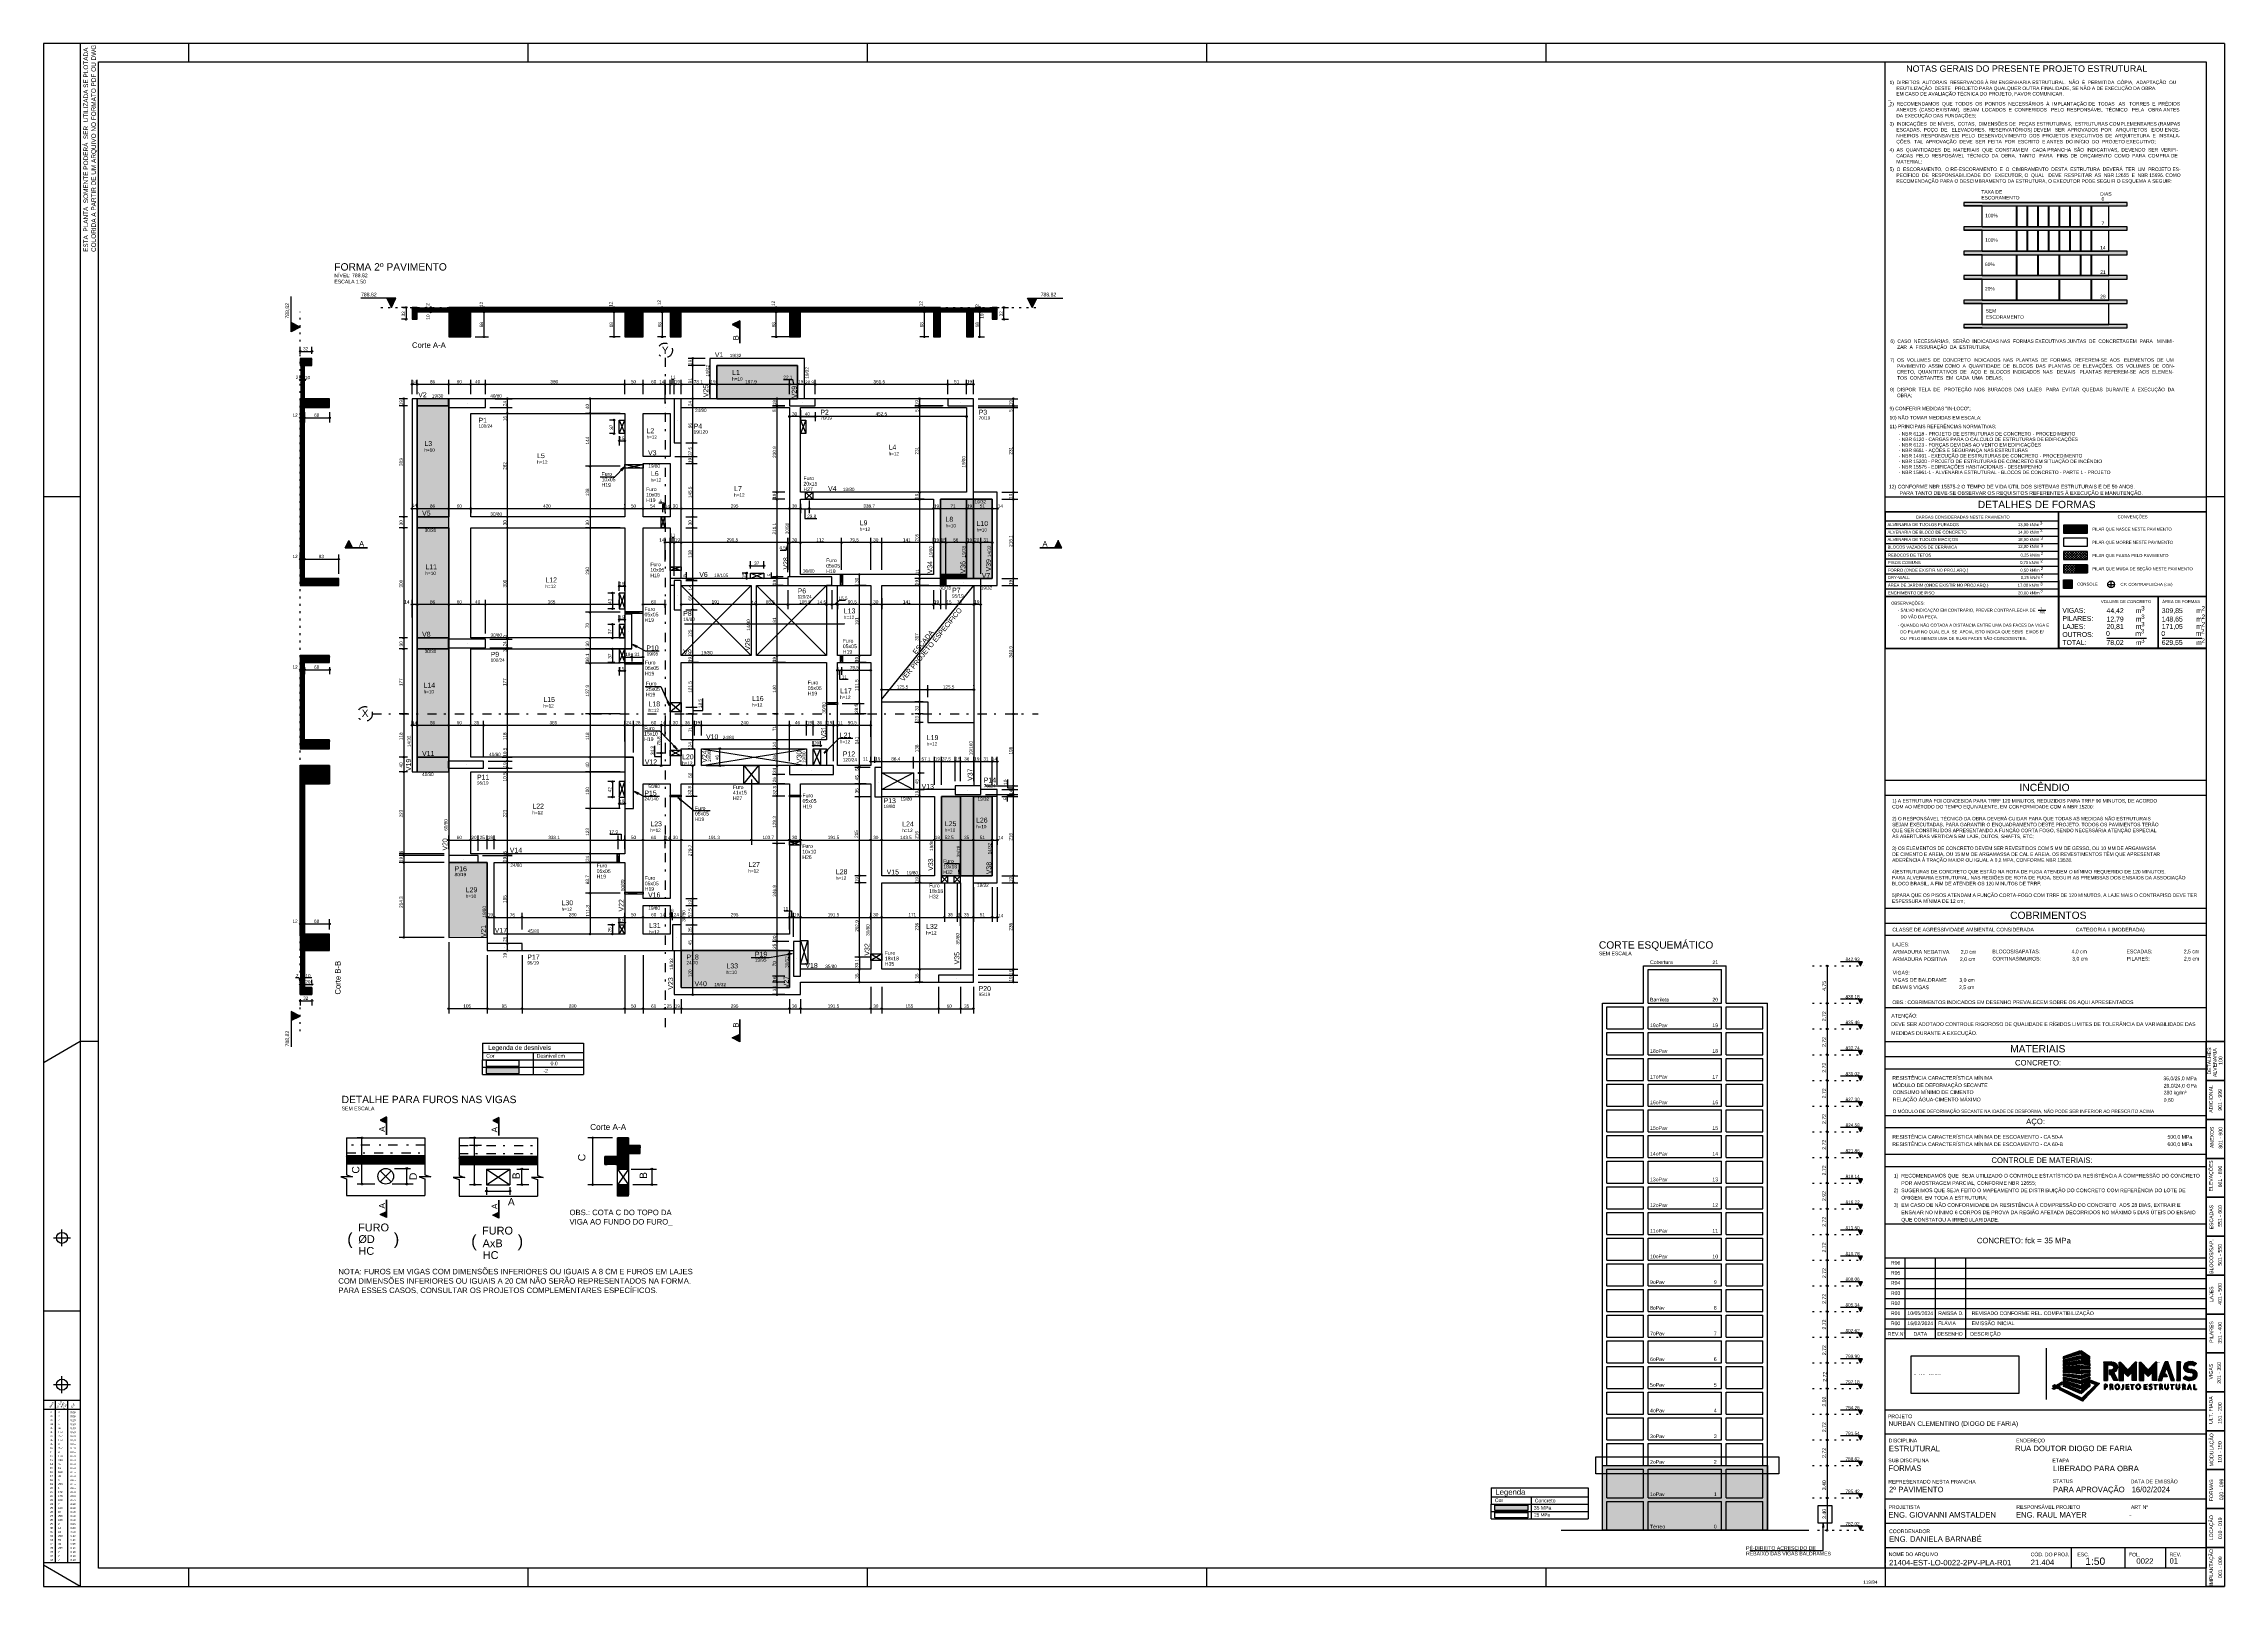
# Model space of a CAD drawing. Extents: x 0 to 119, y 0 to 84.
import ezdxf

# ---------------------------------------------------------------- set-up
doc = ezdxf.new("R2010")
doc.units = 0
doc.header["$MEASUREMENT"] = 0
doc.linetypes.add('ESTILO_TQS_0002', pattern=[0.4, 0.1, -0.3])
doc.linetypes.add('ESTILO_TQS_0003', pattern=[1.5, 0.5, -0.4, 0.1, -0.5])
for name, color, linetype in [('1', 3, 'CONTINUOUS'), ('10', 252, 'CONTINUOUS'), ('15', 12, 'CONTINUOUS'), ('18', 6, 'CONTINUOUS'), ('20', 1, 'CONTINUOUS'), ('23', 100, 'CONTINUOUS'), ('24', 7, 'CONTINUOUS'), ('25', 130, 'CONTINUOUS'), ('27', 250, 'CONTINUOUS'), ('29', 9, 'CONTINUOUS'), ('3', 7, 'CONTINUOUS'), ('32', 250, 'CONTINUOUS'), ('35', 255, 'CONTINUOUS'), ('36', 7, 'CONTINUOUS'), ('37', 7, 'CONTINUOUS'), ('38', 7, 'CONTINUOUS'), ('40', 7, 'CONTINUOUS'), ('42', 7, 'CONTINUOUS'), ('47', 7, 'CONTINUOUS'), ('48', 7, 'CONTINUOUS'), ('6', 178, 'CONTINUOUS'), ('62', 7, 'CONTINUOUS'), ('65', 7, 'CONTINUOUS'), ('7', 232, 'CONTINUOUS'), ('9', 8, 'CONTINUOUS')]:
    doc.layers.add(name, color=color, linetype=linetype)
doc.styles.add('TQS_ARIAL', font='arial.ttf')

msp = doc.modelspace()

# ---------------------------------------------------------------- linework, layer by layer
at = {"layer": '1', "color": 3, "linetype": 'Continuous'}
for p, q in [((23.08559, 64.50084), (23.08559, 64.50084)), ((41.36559, 64.55084), (41.36559, 64.55084)), ((49.995635, 64.550819), (49.995635, 64.550819)), ((34.57559, 63.54084), (34.57559, 63.54084)), ((41.775611, 54.80084), (41.775611, 54.80084)), ((50.145634, 54.74884), (50.145634, 54.74884)), ((34.57559, 54.04084), (34.57559, 54.04084)), ((23.08559, 51.40084), (23.08559, 51.40084)), ((31.87559, 52.05084), (31.87559, 52.05084)), ((23.03559, 44.80084), (23.03559, 44.80084)), ((41.86559, 44.50084), (41.86559, 44.50084)), ((31.92559, 43.80084), (31.92559, 43.80084)), ((45.50559, 43.84084), (45.50559, 43.84084)), ((50.395536, 43.40084), (50.395536, 43.40084)), ((22.88559, 39.65084), (22.88559, 39.65084)), ((25.136436, 34.85084), (25.136436, 34.85084)), ((34.52559, 35.36084), (34.52559, 35.36084)), ((41.07559, 34.21084), (41.07559, 34.21084)), ((49.745591, 33.13084), (49.745591, 33.13084))]:
    msp.add_line(p, q, dxfattribs=at)
for points in [[(18.712068, 70.214966), (18.962068, 69.714966), (19.212068, 70.214966), (18.712068, 70.214966)], [(54.149182, 70.214966), (53.899182, 69.714966), (53.649182, 70.214966), (54.149182, 70.214966)], [(37.963312, 68.987991), (37.554122, 68.783397), (37.963312, 68.578801), (37.963312, 68.987991)], [(13.490148, 68.897593), (13.990148, 68.647593), (13.490148, 68.397593), (13.490148, 68.897593)], [(16.437131, 56.608581), (16.641726, 57.017771), (16.846322, 56.608581), (16.437131, 56.608581)], [(55.521179, 56.608581), (55.316585, 57.017771), (55.111989, 56.608581), (55.521179, 56.608581)], [(13.490148, 30.841019), (13.990148, 31.09102), (13.490148, 31.34102), (13.490148, 30.841019)], [(37.963312, 29.694775), (37.554122, 29.89937), (37.963312, 30.103966), (37.963312, 29.694775)]]:
    msp.add_lwpolyline(points, dxfattribs=at)
at = {"layer": '10', "color": 252, "linetype": 'Continuous'}
for p, q in [((31.385718, 63.580805), (31.68559, 62.840805)), ((31.385718, 62.840805), (31.685718, 63.580795)), ((41.2657, 63.580802), (41.5657, 62.840802)), ((41.5657, 63.580792), (41.2657, 62.840802)), ((38.532805, 55.24084), (39.272445, 54.94084)), ((39.272445, 55.24084), (38.532805, 54.94084)), ((31.68559, 54.15172), (31.38559, 53.29172)), ((31.386043, 54.02172), (31.386043, 54.15172)), ((31.386043, 54.15172), (31.68559, 53.29172)), ((34.76559, 50.74084), (38.58559, 54.56084)), ((34.76559, 54.56084), (38.58559, 50.74084)), ((38.86559, 50.74084), (42.68559, 54.56084)), ((38.86559, 54.56084), (42.68559, 50.74084)), ((31.38559, 51.70083), (31.68559, 52.44083)), ((31.385594, 52.44083), (31.68559, 51.70083)), ((31.38559, 50.36084), (31.68559, 51.10084)), ((31.385685, 51.10084), (31.68559, 50.36084)), ((35.86559, 44.74084), (41.58559, 45.66084)), ((35.86559, 45.66084), (41.58559, 44.74084)), ((41.96559, 45.66084), (42.365586, 44.74085)), ((41.965594, 44.74085), (42.36559, 45.66083)), ((45.69559, 44.340838), (47.423044, 43.440838)), ((47.423044, 44.340838), (45.69559, 43.438281)), ((31.385594, 43.870082), (31.68795, 43.03012)), ((31.38795, 43.03012), (31.68559, 43.870082)), ((31.685602, 35.56084), (31.385602, 36.060821)), ((31.385602, 35.56084), (31.685619, 36.060821)), ((31.685619, 36.040944), (31.685602, 36.060821)), ((41.26559, 33.919984), (41.665588, 35.199817)), ((41.26559, 35.199806), (41.665588, 33.919817))]:
    msp.add_line(p, q, dxfattribs=at)
for points in [[(104.694245, 75.254554), (113.605755, 75.254554), (113.605755, 75.444623), (104.694245, 75.444623), (104.694245, 75.254554)], [(104.694245, 73.924072), (113.605755, 73.924072), (113.605755, 74.114141), (104.694245, 74.114141), (104.694245, 73.924072)], [(104.694245, 72.59359), (113.605755, 72.59359), (113.605755, 72.783659), (104.694245, 72.783659), (104.694245, 72.59359)], [(104.694245, 71.263108), (113.605755, 71.263108), (113.605755, 71.453177), (104.694245, 71.453177), (104.694245, 71.263108)], [(104.694245, 69.932626), (113.605755, 69.932626), (113.605755, 70.122695), (104.694245, 70.122695), (104.694245, 69.932626)], [(104.694245, 68.602144), (113.605755, 68.602144), (113.605755, 68.792212), (104.694245, 68.792212), (104.694245, 68.602144)], [(31.385718, 63.580805), (31.68559, 63.580805), (31.68559, 62.840805), (31.385718, 62.840805), (31.385718, 63.580805)], [(41.2657, 63.580802), (41.5657, 63.580802), (41.5657, 62.840802), (41.2657, 62.840802)], [(38.532805, 54.94084), (38.532805, 55.24084), (39.272445, 55.24084), (39.272445, 54.94084), (38.532805, 54.94084)], [(31.68559, 54.15172), (31.38559, 54.15172), (31.38559, 53.29172), (31.68559, 53.29172), (31.68559, 54.15172)], [(31.68559, 52.44083), (31.38559, 52.44083), (31.38559, 51.70083), (31.68559, 51.70083), (31.68559, 52.44083)], [(31.68559, 51.10084), (31.38559, 51.10084), (31.38559, 50.36084), (31.68559, 50.36084), (31.68559, 51.10084)], [(41.96559, 45.66085), (42.36559, 45.66085), (42.36559, 44.74085), (41.96559, 44.74085), (41.96559, 45.66085)], [(45.69559, 43.438281), (45.69559, 44.340838), (47.423044, 44.340838), (47.423044, 43.440838), (45.69559, 43.440838)], [(31.68559, 43.870082), (31.38559, 43.870082), (31.38559, 43.030082), (31.68559, 43.030082), (31.68559, 43.870082)], [(31.685602, 35.560821), (31.385602, 35.560821), (31.385602, 36.060821), (31.685602, 36.060821), (31.685602, 35.560821)], [(41.265588, 35.199817), (41.665588, 35.199817), (41.665588, 33.919817), (41.265588, 33.919817), (41.265588, 35.199817)]]:
    msp.add_lwpolyline(points, dxfattribs=at)
for points in [[(104.694245, 75.254554), (113.605755, 75.254554), (113.605755, 75.444623)], [(104.694245, 75.254554), (113.605755, 75.444623), (104.694245, 75.444623)], [(104.694245, 75.254554), (104.694245, 75.444623), (104.694245, 75.254554)], [(104.694245, 73.924072), (113.605755, 73.924072), (113.605755, 74.114141)], [(104.694245, 73.924072), (113.605755, 74.114141), (104.694245, 74.114141)], [(104.694245, 73.924072), (104.694245, 74.114141), (104.694245, 73.924072)], [(104.694245, 72.59359), (113.605755, 72.59359), (113.605755, 72.783659)], [(104.694245, 72.59359), (113.605755, 72.783659), (104.694245, 72.783659)], [(104.694245, 72.59359), (104.694245, 72.783659), (104.694245, 72.59359)], [(104.694245, 71.263108), (113.605755, 71.263108), (113.605755, 71.453177)], [(104.694245, 71.263108), (113.605755, 71.453177), (104.694245, 71.453177)], [(104.694245, 71.263108), (104.694245, 71.453177), (104.694245, 71.263108)], [(104.694245, 69.932626), (113.605755, 69.932626), (113.605755, 70.122695)], [(104.694245, 69.932626), (113.605755, 70.122695), (104.694245, 70.122695)], [(104.694245, 69.932626), (104.694245, 70.122695), (104.694245, 69.932626)], [(104.694245, 68.602144), (113.605755, 68.602144), (113.605755, 68.792212)], [(104.694245, 68.602144), (113.605755, 68.792212), (104.694245, 68.792212)], [(104.694245, 68.602144), (104.694245, 68.792212), (104.694245, 68.602144)]]:
    msp.add_solid(points, dxfattribs=at)
at = {"layer": '18', "color": 6, "linetype": 'ESTILO_TQS_0003'}
msp.add_line((33.88559, 66.978315), (33.88559, 30.390966), dxfattribs=at)
msp.add_circle((33.88559, 67.378315), 0.4, dxfattribs=at)
at = {"layer": '20', "color": 1, "linetype": 'ESTILO_TQS_0003'}
msp.add_line((17.921118, 47.56084), (54.216686, 47.56084), dxfattribs=at)
msp.add_circle((17.521518, 47.56084), 0.4, dxfattribs=at)
at = {"layer": '23', "color": 100, "linetype": 'Continuous'}
for points in [[(84.98582, 6.584557), (93.98582, 6.584557), (93.98582, 3.058256), (84.98582, 3.058256), (84.98582, 6.584557)], [(79.123682, 4.430036), (80.923682, 4.430036), (80.923682, 4.130036), (79.123682, 4.130036), (79.123682, 4.430036)]]:
    msp.add_lwpolyline(points, dxfattribs=at)
for points in [[(84.98582, 6.584557), (93.98582, 6.584557), (93.98582, 3.058256)], [(84.98582, 6.584557), (93.98582, 3.058256), (84.98582, 3.058256)], [(84.98582, 6.584557), (84.98582, 3.058256), (84.98582, 6.584557)], [(79.123682, 4.430036), (80.923682, 4.430036), (80.923682, 4.130036)], [(79.123682, 4.430036), (80.923682, 4.130036), (79.123682, 4.130036)], [(79.123682, 4.430036), (79.123682, 4.130036), (79.123682, 4.430036)]]:
    msp.add_solid(points, dxfattribs=at)
at = {"layer": '24', "color": 7, "linetype": 'Continuous'}
for p, q in [((37.965051, 68.990813), (37.550219, 68.783397)), ((37.963313, 68.987992), (37.554121, 68.783397)), ((37.933141, 68.972906), (37.933141, 68.593887)), ((37.963312, 68.987992), (37.963312, 67.774858)), ((37.965051, 67.774858), (37.965051, 68.990813)), ((37.550219, 68.783397), (37.963313, 68.57685)), ((37.554122, 68.783397), (37.963312, 68.578801)), ((37.582129, 68.7974), (37.582129, 68.769393)), ((37.614039, 68.813355), (37.614039, 68.753439)), ((37.64595, 68.82931), (37.64595, 68.737484)), ((37.67786, 68.845265), (37.67786, 68.721529)), ((37.70977, 68.861219), (37.70977, 68.705574)), ((37.741869, 68.877269), (37.741682, 68.689618)), ((37.77359, 68.893128), (37.77359, 68.673664)), ((37.8055, 68.909083), (37.8055, 68.657709)), ((37.837411, 68.925039), (37.837411, 68.641753)), ((37.869321, 68.940994), (37.869321, 68.625798)), ((37.901231, 68.95695), (37.901231, 68.609842)), ((16.43431, 56.606842), (16.641726, 57.021674)), ((17.650265, 56.606842), (16.43431, 56.606842)), ((16.437131, 56.60858), (16.641726, 57.017772)), ((16.437131, 56.608581), (17.650265, 56.608581)), ((16.452217, 56.638752), (16.831236, 56.638752)), ((16.468173, 56.670662), (16.81528, 56.670662)), ((16.484128, 56.702572), (16.799325, 56.702572)), ((16.500083, 56.734482), (16.783369, 56.734482)), ((16.51604, 56.766393), (16.767413, 56.766393)), ((16.531995, 56.798303), (16.751458, 56.798303)), ((16.547853, 56.830024), (16.735505, 56.830211)), ((16.563904, 56.862123), (16.719549, 56.862123)), ((16.579858, 56.894033), (16.703594, 56.894033)), ((16.595812, 56.925943), (16.687639, 56.925943)), ((16.611767, 56.957854), (16.671684, 56.957854)), ((16.627722, 56.989764), (16.655729, 56.989764)), ((16.641726, 57.021674), (16.848272, 56.60858)), ((16.641726, 57.017771), (16.846322, 56.608581)), ((55.52118, 56.608581), (54.308046, 56.608581)), ((54.308046, 56.606842), (55.524001, 56.606842)), ((55.316585, 57.021674), (55.110038, 56.60858)), ((55.316585, 57.017771), (55.111989, 56.608581)), ((55.506093, 56.638752), (55.127075, 56.638752)), ((55.490137, 56.670662), (55.14303, 56.670662)), ((55.474182, 56.702572), (55.158985, 56.702572)), ((55.458227, 56.734482), (55.174941, 56.734482)), ((55.44227, 56.766393), (55.190897, 56.766393)), ((55.426316, 56.798303), (55.206852, 56.798303)), ((55.410457, 56.830024), (55.222806, 56.830211)), ((55.394407, 56.862123), (55.238762, 56.862123)), ((55.378453, 56.894033), (55.254716, 56.894033)), ((55.362498, 56.925943), (55.270671, 56.925943)), ((55.346543, 56.957854), (55.286627, 56.957854)), ((55.330588, 56.989764), (55.302581, 56.989764)), ((55.524001, 56.606842), (55.316585, 57.021674)), ((55.52118, 56.60858), (55.316585, 57.017772)), ((37.550219, 29.89937), (37.963313, 30.105917)), ((37.965051, 29.691954), (37.550219, 29.89937)), ((37.963313, 29.694775), (37.554121, 29.89937)), ((37.554122, 29.89937), (37.963312, 30.103966)), ((37.582129, 29.885366), (37.582129, 29.913373)), ((37.614039, 29.869411), (37.614039, 29.929328)), ((37.64595, 29.853456), (37.64595, 29.945283)), ((37.67786, 29.837502), (37.67786, 29.961238)), ((37.70977, 29.821548), (37.70977, 29.977193)), ((37.741869, 29.805497), (37.741682, 29.993149)), ((37.77359, 29.789639), (37.77359, 30.009103)), ((37.8055, 29.773684), (37.8055, 30.025058)), ((37.837411, 29.757727), (37.837411, 30.041013)), ((37.869321, 29.741772), (37.869321, 30.056969)), ((37.901231, 29.725817), (37.901231, 30.072924)), ((37.933141, 29.709861), (37.933141, 30.08888)), ((37.963312, 29.694775), (37.963312, 30.907909)), ((37.965051, 30.907909), (37.965051, 29.691954))]:
    msp.add_line(p, q, dxfattribs=at)
at = {"layer": '25', "color": 130, "linetype": 'Continuous'}
for points in [[(36.707201, 64.74084), (40.66559, 64.74084), (41.107201, 64.74084), (41.107201, 66.56084), (36.707201, 66.56084), (36.707201, 64.74084)], [(20.36559, 64.36084), (22.08359, 64.36084), (22.08359, 64.74084), (20.36559, 64.74084), (20.36559, 64.36084)], [(22.08559, 64.36084), (20.36559, 64.36084), (20.36559, 58.30084), (22.08559, 58.30084), (22.08559, 64.26084), (22.08559, 64.36084)], [(20.36559, 57.70084), (22.08559, 57.70084), (22.08559, 58.30084), (20.36559, 58.30084), (20.36559, 57.70084)], [(48.895634, 55.16084), (50.31559, 55.16084), (50.31559, 59.260979), (48.895634, 59.26124), (48.895634, 55.16084)], [(50.69559, 59.260979), (50.31559, 59.260979), (50.31559, 54.94084), (50.69559, 54.94084), (50.69559, 59.260979)], [(51.715634, 59.26072), (50.69559, 59.260908), (50.69559, 54.93884), (51.095634, 54.94044), (51.715634, 54.939135), (51.715634, 59.26072)], [(20.36559, 51.70084), (22.08559, 51.70084), (22.08559, 57.70084), (20.36559, 57.70084), (20.36559, 51.70084)], [(48.895634, 54.56084), (49.193634, 54.56084), (49.193634, 54.94084), (50.31559, 54.94084), (50.31559, 55.16084), (48.895634, 55.16084), (48.895634, 54.56084)], [(20.36559, 51.10084), (22.08559, 51.10084), (22.08559, 51.15884), (22.08359, 51.15884), (22.08359, 51.64284), (22.08559, 51.64284), (22.08559, 51.70084), (20.36559, 51.70084), (20.36559, 51.10084)], [(22.08559, 51.10084), (20.36559, 51.10084), (20.36559, 45.20084), (22.08559, 45.20084), (22.08559, 51.10084)], [(20.36559, 44.40084), (22.08559, 44.40084), (22.08559, 44.60884), (22.08359, 44.60884), (22.08359, 44.99284), (22.08559, 44.99284), (22.08559, 45.20084), (20.36559, 45.20084), (20.36559, 44.40084)], [(49.995717, 43.060838), (48.945634, 43.060838), (48.945634, 38.74084), (49.995717, 38.74084), (49.995717, 43.060838)], [(50.695717, 38.74084), (50.695717, 43.060838), (49.995717, 43.060838), (49.995717, 38.74084), (50.695717, 38.74084)], [(51.715634, 43.060838), (50.695717, 43.060838), (50.695717, 38.74084), (51.715634, 38.74084), (51.715634, 43.060838)], [(24.18559, 39.46084), (23.68559, 39.46084), (22.08559, 39.46084), (22.08559, 35.375703), (24.18497, 35.390145), (24.18559, 39.46084)], [(40.66559, 32.64084), (40.66559, 33.29084), (40.66559, 34.66084), (34.76559, 34.66084), (34.76559, 32.64084), (40.66559, 32.64084)], [(24.133489, 27.959094), (25.933489, 27.959094), (25.933489, 28.259094), (24.133489, 28.259094), (24.133489, 27.959094)]]:
    msp.add_lwpolyline(points, dxfattribs=at)
for points in [[(36.707201, 64.74084), (41.107201, 64.74084), (41.107201, 66.56084)], [(36.707201, 64.74084), (41.107201, 66.56084), (36.707201, 66.56084)], [(36.707201, 64.74084), (36.707201, 66.56084), (36.707201, 64.74084)], [(20.36559, 64.36084), (22.08359, 64.36084), (22.08359, 64.74084)], [(20.36559, 64.36084), (22.08359, 64.74084), (20.36559, 64.74084)], [(20.36559, 64.36084), (20.36559, 64.74084), (20.36559, 64.36084)], [(20.36559, 64.36084), (20.36559, 58.30084), (22.08559, 58.30084)], [(20.36559, 64.36084), (22.08559, 58.30084), (22.08559, 64.26084)], [(20.36559, 64.36084), (22.08559, 64.26084), (22.08559, 64.36084)], [(36.707201, 64.74084), (40.66559, 64.74084), (41.107201, 64.74084)], [(20.36559, 57.70084), (22.08559, 57.70084), (22.08559, 58.30084)], [(20.36559, 57.70084), (22.08559, 58.30084), (20.36559, 58.30084)], [(20.36559, 57.70084), (20.36559, 58.30084), (20.36559, 57.70084)], [(48.895634, 55.16084), (50.31559, 59.260979), (48.895634, 59.26124)], [(48.895634, 55.16084), (48.895634, 59.26124), (48.895634, 55.16084)], [(48.895634, 55.16084), (50.31559, 55.16084), (50.31559, 59.260979)], [(50.69559, 59.260979), (50.31559, 59.260979), (50.31559, 54.94084)], [(50.69559, 59.260979), (50.31559, 54.94084), (50.69559, 54.94084)], [(50.69559, 59.260979), (50.69559, 54.94084), (50.69559, 59.260979)], [(51.715634, 59.26072), (50.69559, 59.260908), (50.69559, 54.93884)], [(51.715634, 59.26072), (50.69559, 54.93884), (51.095634, 54.94044)], [(51.715634, 59.26072), (51.095634, 54.94044), (51.715634, 54.939135)], [(51.715634, 59.26072), (51.715634, 54.939135), (51.715634, 59.26072)], [(20.36559, 51.70084), (22.08559, 51.70084), (22.08559, 57.70084)], [(20.36559, 51.70084), (22.08559, 57.70084), (20.36559, 57.70084)], [(20.36559, 51.70084), (20.36559, 57.70084), (20.36559, 51.70084)], [(48.895634, 54.56084), (49.193634, 54.56084), (48.895634, 55.16084)], [(49.193634, 54.56084), (49.193634, 54.94084), (48.895634, 55.16084)], [(48.895634, 55.16084), (49.193634, 54.94084), (50.31559, 55.16084)], [(49.193634, 54.94084), (50.31559, 54.94084), (50.31559, 55.16084)], [(22.08559, 51.70084), (20.36559, 51.70084), (22.08359, 51.64284)], [(22.08359, 51.64284), (20.36559, 51.70084), (22.08359, 51.15884)], [(20.36559, 51.70084), (22.08559, 51.10084), (22.08359, 51.15884)], [(20.36559, 51.70084), (20.36559, 51.10084), (22.08559, 51.10084)], [(22.08559, 51.64284), (22.08559, 51.70084), (22.08359, 51.64284)], [(22.08359, 51.15884), (22.08559, 51.10084), (22.08559, 51.15884)], [(22.08559, 51.10084), (20.36559, 51.10084), (20.36559, 45.20084)], [(22.08559, 51.10084), (20.36559, 45.20084), (22.08559, 45.20084)], [(22.08559, 51.10084), (22.08559, 45.20084), (22.08559, 51.10084)], [(22.08559, 45.20084), (20.36559, 44.40084), (22.08359, 44.99284)], [(22.08559, 45.20084), (20.36559, 45.20084), (20.36559, 44.40084)], [(22.08559, 44.99284), (22.08559, 45.20084), (22.08359, 44.99284)], [(22.08359, 44.99284), (20.36559, 44.40084), (22.08359, 44.60884)], [(20.36559, 44.40084), (22.08559, 44.40084), (22.08359, 44.60884)], [(22.08359, 44.60884), (22.08559, 44.40084), (22.08559, 44.60884)], [(49.995717, 43.060838), (48.945634, 43.060838), (48.945634, 38.74084)], [(49.995717, 43.060838), (48.945634, 38.74084), (49.995717, 38.74084)], [(50.695717, 38.74084), (50.695717, 43.060838), (49.995717, 43.060838)], [(50.695717, 38.74084), (49.995717, 43.060838), (49.995717, 38.74084)], [(49.995717, 43.060838), (49.995717, 38.74084), (49.995717, 43.060838)], [(51.715634, 43.060838), (50.695717, 43.060838), (50.695717, 38.74084)], [(51.715634, 43.060838), (50.695717, 38.74084), (51.715634, 38.74084)], [(51.715634, 43.060838), (51.715634, 38.74084), (51.715634, 43.060838)], [(23.68559, 39.46084), (22.08559, 39.46084), (22.08559, 35.375703)], [(23.68559, 39.46084), (22.08559, 35.375703), (24.18497, 35.390145)], [(23.68559, 39.46084), (24.18497, 35.390145), (24.18559, 39.46084)], [(50.695717, 38.74084), (49.995717, 38.74084), (50.695717, 38.74084)], [(40.66559, 32.64084), (40.66559, 34.66084), (34.76559, 34.66084)], [(40.66559, 32.64084), (34.76559, 34.66084), (34.76559, 32.64084)], [(40.66559, 32.64084), (40.66559, 33.29084), (40.66559, 34.66084)], [(40.66559, 32.64084), (34.76559, 32.64084), (40.66559, 32.64084)], [(24.133489, 27.959094), (25.933489, 27.959094), (25.933489, 28.259094)], [(24.133489, 27.959094), (25.933489, 28.259094), (24.133489, 28.259094)], [(24.133489, 27.959094), (24.133489, 28.259094), (24.133489, 27.959094)]]:
    msp.add_solid(points, dxfattribs=at)
at = {"layer": '27', "color": 250, "linetype": 'Continuous'}
for p, q in [((110.12888, 56.105922), (110.434424, 56.411466)), ((110.12888, 56.247343), (110.293002, 56.411466)), ((110.12888, 56.388764), (110.151581, 56.411466)), ((110.12888, 56.324057), (110.477573, 55.975364)), ((110.12888, 56.182635), (110.336151, 55.975364)), ((110.12888, 56.041214), (110.19473, 55.975364)), ((110.139743, 55.975364), (110.575845, 56.411466)), ((110.182892, 56.411466), (110.618994, 55.975364)), ((110.281164, 55.975364), (110.717266, 56.411466)), ((110.324313, 56.411466), (110.760415, 55.975364)), ((110.422586, 55.975364), (110.858688, 56.411466)), ((110.465735, 56.411466), (110.901837, 55.975364)), ((110.564007, 55.975364), (111.000109, 56.411466)), ((110.607156, 56.411466), (111.043258, 55.975364)), ((110.705428, 55.975364), (111.14153, 56.411466)), ((110.748578, 56.411466), (111.18468, 55.975364)), ((110.84685, 55.975364), (111.282952, 56.411466)), ((110.889999, 56.411466), (111.326101, 55.975364)), ((110.988271, 55.975364), (111.424373, 56.411466)), ((111.03142, 56.411466), (111.443621, 55.999265)), ((111.129692, 55.975364), (111.443621, 56.289292)), ((111.172842, 56.411466), (111.443621, 56.140686)), ((111.271114, 55.975364), (111.443621, 56.14787)), ((111.314263, 56.411466), (111.443621, 56.282108)), ((111.412535, 55.975364), (111.443621, 56.006449)), ((110.12888, 55.257394), (110.562411, 55.690925)), ((110.12888, 55.398815), (110.420989, 55.690925)), ((110.12888, 55.540236), (110.279568, 55.690925)), ((110.12888, 55.681658), (110.138147, 55.690925)), ((110.12888, 55.61695), (110.491007, 55.254823)), ((110.12888, 55.475528), (110.349586, 55.254823)), ((110.12888, 55.334107), (110.208164, 55.254823)), ((110.196326, 55.690925), (110.632428, 55.254823)), ((110.26773, 55.254823), (110.703832, 55.690925)), ((110.337748, 55.690925), (110.77385, 55.254823)), ((110.409151, 55.254823), (110.845253, 55.690925)), ((110.479169, 55.690925), (110.915271, 55.254823)), ((110.550573, 55.254823), (110.986675, 55.690925)), ((110.62059, 55.690925), (111.056692, 55.254823)), ((110.691994, 55.254823), (111.128096, 55.690925)), ((110.762012, 55.690925), (111.198114, 55.254823)), ((110.833416, 55.254823), (111.269518, 55.690925)), ((110.903433, 55.690925), (111.339535, 55.254823)), ((110.974837, 55.254823), (111.410939, 55.690925)), ((111.044854, 55.690925), (111.443621, 55.292158)), ((111.116258, 55.254823), (111.443621, 55.582185)), ((111.186276, 55.690925), (111.443621, 55.43358)), ((111.25768, 55.254823), (111.443621, 55.440764)), ((111.327697, 55.690925), (111.443621, 55.575001)), ((111.399101, 55.254823), (111.443621, 55.299342))]:
    msp.add_line(p, q, dxfattribs=at)
at = {"layer": '29', "color": 9, "linetype": 'Continuous'}
for p, q in [((20.08559, 69.441643), (20.358913, 69.714966)), ((20.08559, 69.455785), (20.34477, 69.714966)), ((20.08559, 69.469928), (20.330628, 69.714966)), ((20.08559, 69.48407), (20.316486, 69.714966)), ((20.08559, 69.498212), (20.302344, 69.714966)), ((20.08559, 69.512354), (20.288202, 69.714966)), ((20.08559, 69.526496), (20.27406, 69.714966)), ((20.08559, 69.540638), (20.259918, 69.714966)), ((20.08559, 69.55478), (20.245776, 69.714966)), ((20.08559, 69.568923), (20.231633, 69.714966)), ((20.08559, 69.583065), (20.217491, 69.714966)), ((20.08559, 69.597207), (20.203349, 69.714966)), ((20.08559, 69.611349), (20.189207, 69.714966)), ((20.08559, 69.625491), (20.175065, 69.714966)), ((20.08559, 69.639633), (20.160923, 69.714966)), ((20.08559, 69.653775), (20.146781, 69.714966)), ((20.08559, 69.667917), (20.132638, 69.714966)), ((20.08559, 69.68206), (20.118496, 69.714966)), ((20.08559, 69.696202), (20.104354, 69.714966)), ((20.08559, 69.710344), (20.090212, 69.714966)), ((20.08559, 69.427501), (20.36559, 69.707501)), ((20.08559, 69.702829), (20.36559, 69.422829)), ((20.08559, 69.413359), (20.36559, 69.693359)), ((20.08559, 69.688687), (20.36559, 69.408687)), ((20.08559, 69.399217), (20.36559, 69.679217)), ((20.08559, 69.201227), (20.559329, 69.674966)), ((20.08559, 69.215369), (20.545187, 69.674966)), ((20.08559, 69.229511), (20.531045, 69.674966)), ((20.08559, 69.243653), (20.516902, 69.674966)), ((20.08559, 69.257796), (20.50276, 69.674966)), ((20.08559, 69.271938), (20.488618, 69.674966)), ((20.08559, 69.28608), (20.474476, 69.674966)), ((20.08559, 69.300222), (20.460334, 69.674966)), ((20.08559, 69.314364), (20.446192, 69.674966)), ((20.08559, 69.328506), (20.43205, 69.674966)), ((20.08559, 69.342648), (20.417908, 69.674966)), ((20.08559, 69.356791), (20.403765, 69.674966)), ((20.08559, 69.370933), (20.389623, 69.674966)), ((20.08559, 69.385075), (20.375481, 69.674966)), ((20.08559, 69.674545), (20.36559, 69.394545)), ((20.08559, 69.660403), (20.36559, 69.380403)), ((20.08559, 69.646261), (20.36559, 69.366261)), ((20.08559, 69.632118), (20.36559, 69.352118)), ((20.08559, 69.617976), (20.36559, 69.337976)), ((20.08559, 69.603834), (20.36559, 69.323834)), ((20.08559, 69.589692), (20.36559, 69.309692)), ((20.08559, 69.57555), (20.36559, 69.29555)), ((20.08559, 69.561408), (20.36559, 69.281408)), ((20.08559, 69.547266), (20.36559, 69.267266)), ((20.08559, 69.533123), (20.36559, 69.253123)), ((20.08559, 69.518981), (20.36559, 69.238981)), ((20.08559, 69.504839), (20.36559, 69.224839)), ((20.08559, 69.490697), (20.36559, 69.210697)), ((20.08559, 69.476555), (20.36559, 69.196555)), ((20.08559, 69.187085), (20.36559, 69.467085)), ((20.08559, 69.462413), (20.36559, 69.182413)), ((20.08559, 69.172943), (20.36559, 69.452943)), ((20.08559, 69.448271), (20.36559, 69.168271)), ((20.08559, 69.158801), (20.36559, 69.438801)), ((20.08559, 69.434128), (20.36559, 69.154128)), ((20.08559, 69.144658), (20.36559, 69.424658)), ((20.08559, 69.419986), (20.36559, 69.139986)), ((20.08559, 69.130516), (20.36559, 69.410516)), ((20.08559, 69.405844), (20.36559, 69.125844)), ((20.08559, 69.116374), (20.36559, 69.396374)), ((20.08559, 69.391702), (20.36559, 69.111702)), ((20.08559, 69.102232), (20.36559, 69.382232)), ((20.08559, 69.37756), (20.36559, 69.09756)), ((20.08559, 69.08809), (20.36559, 69.36809)), ((20.08559, 69.363418), (20.36559, 69.083418)), ((20.08559, 69.349276), (20.3599, 69.074966)), ((20.08559, 69.335134), (20.345758, 69.074966)), ((20.08559, 69.320991), (20.331616, 69.074966)), ((20.08559, 69.306849), (20.317473, 69.074966)), ((20.08559, 69.292707), (20.303331, 69.074966)), ((20.08559, 69.278565), (20.289189, 69.074966)), ((20.08559, 69.264423), (20.275047, 69.074966)), ((20.08559, 69.250281), (20.260905, 69.074966)), ((20.08559, 69.236139), (20.246763, 69.074966)), ((20.08559, 69.221996), (20.232621, 69.074966)), ((20.08559, 69.207854), (20.218478, 69.074966)), ((20.08559, 69.193712), (20.204336, 69.074966)), ((20.08559, 69.17957), (20.190194, 69.074966)), ((20.08559, 69.165428), (20.176052, 69.074966)), ((20.08559, 69.151286), (20.16191, 69.074966)), ((20.08559, 69.137144), (20.147768, 69.074966)), ((20.08559, 69.123002), (20.133626, 69.074966)), ((20.08559, 69.108859), (20.119483, 69.074966)), ((20.08559, 69.094717), (20.105341, 69.074966)), ((20.08559, 69.080575), (20.091199, 69.074966)), ((20.086608, 69.074966), (20.36559, 69.353948)), ((20.087595, 69.714966), (20.36559, 69.436971)), ((20.10075, 69.074966), (20.36559, 69.339806)), ((20.101737, 69.714966), (20.36559, 69.451113)), ((20.114892, 69.074966), (20.36559, 69.325664)), ((20.11588, 69.714966), (20.36559, 69.465255)), ((20.129035, 69.074966), (20.36559, 69.311521)), ((20.130022, 69.714966), (20.370022, 69.474966)), ((20.143177, 69.074966), (20.36559, 69.297379)), ((20.144164, 69.714966), (20.384164, 69.474966)), ((20.157319, 69.074966), (20.36559, 69.283237)), ((20.158306, 69.714966), (20.398306, 69.474966)), ((20.171461, 69.074966), (20.36559, 69.269095)), ((20.172448, 69.714966), (20.412448, 69.474966)), ((20.185603, 69.074966), (20.36559, 69.254953)), ((20.18659, 69.714966), (20.42659, 69.474966)), ((20.199745, 69.074966), (20.36559, 69.240811)), ((20.200732, 69.714966), (20.440732, 69.474966)), ((20.213887, 69.074966), (20.36559, 69.226669)), ((20.214875, 69.714966), (20.454875, 69.474966)), ((20.228029, 69.074966), (20.36559, 69.212526)), ((20.229017, 69.714966), (20.469017, 69.474966)), ((20.242172, 69.074966), (20.36559, 69.198384)), ((20.243159, 69.714966), (20.483159, 69.474966)), ((20.256314, 69.074966), (20.36559, 69.184242)), ((20.257301, 69.714966), (20.497301, 69.474966)), ((20.270456, 69.074966), (20.36559, 69.1701)), ((20.271443, 69.714966), (20.511443, 69.474966)), ((20.284598, 69.074966), (20.36559, 69.155958)), ((20.285585, 69.714966), (20.525585, 69.474966)), ((20.29874, 69.074966), (20.36559, 69.141816)), ((20.299727, 69.714966), (20.539727, 69.474966)), ((20.312882, 69.074966), (20.36559, 69.127674)), ((20.313869, 69.714966), (20.553869, 69.474966)), ((20.327024, 69.074966), (20.36559, 69.113531)), ((20.328012, 69.714966), (20.36559, 69.677388)), ((20.341167, 69.074966), (20.36559, 69.099389)), ((20.342154, 69.714966), (20.36559, 69.69153)), ((20.355309, 69.074966), (20.36559, 69.085247)), ((20.356296, 69.714966), (20.36559, 69.705672)), ((20.368012, 69.674966), (20.568012, 69.474966)), ((20.373471, 69.474966), (20.573471, 69.674966)), ((20.382154, 69.674966), (20.582154, 69.474966)), ((20.387613, 69.474966), (20.587613, 69.674966)), ((20.396296, 69.674966), (20.596296, 69.474966)), ((20.401755, 69.474966), (20.601755, 69.674966)), ((20.410438, 69.674966), (20.610438, 69.474966)), ((20.415897, 69.474966), (20.615897, 69.674966)), ((20.42458, 69.674966), (20.62458, 69.474966)), ((20.43004, 69.474966), (20.63004, 69.674966)), ((20.438722, 69.674966), (20.638722, 69.474966)), ((20.444182, 69.474966), (20.644182, 69.674966)), ((20.452864, 69.674966), (20.652864, 69.474966)), ((20.458324, 69.474966), (20.658324, 69.674966)), ((20.467007, 69.674966), (20.667007, 69.474966)), ((20.472466, 69.474966), (20.672466, 69.674966)), ((20.481149, 69.674966), (20.681149, 69.474966)), ((20.486608, 69.474966), (20.686608, 69.674966)), ((20.495291, 69.674966), (20.695291, 69.474966)), ((20.50075, 69.474966), (20.70075, 69.674966)), ((20.509433, 69.674966), (20.709433, 69.474966)), ((20.514892, 69.474966), (20.714892, 69.674966)), ((20.523575, 69.674966), (20.723575, 69.474966)), ((20.529035, 69.474966), (20.729035, 69.674966)), ((20.537717, 69.674966), (20.737717, 69.474966)), ((20.543177, 69.474966), (20.743177, 69.674966)), ((20.551859, 69.674966), (20.751859, 69.474966)), ((20.557319, 69.474966), (20.757319, 69.674966)), ((20.566002, 69.674966), (20.766002, 69.474966)), ((20.571461, 69.474966), (20.771461, 69.674966)), ((20.580144, 69.674966), (20.780144, 69.474966)), ((20.585603, 69.474966), (20.785603, 69.674966)), ((20.594286, 69.674966), (20.794286, 69.474966)), ((20.599745, 69.474966), (20.799745, 69.674966)), ((20.608428, 69.674966), (20.808428, 69.474966)), ((20.613887, 69.474966), (20.813887, 69.674966)), ((20.62257, 69.674966), (20.82257, 69.474966)), ((20.628029, 69.474966), (20.828029, 69.674966)), ((20.636712, 69.674966), (20.836712, 69.474966)), ((20.642172, 69.474966), (20.842172, 69.674966)), ((20.650854, 69.674966), (20.850854, 69.474966)), ((20.656314, 69.474966), (20.856314, 69.674966)), ((20.664996, 69.674966), (20.864996, 69.474966)), ((20.670456, 69.474966), (20.870456, 69.674966)), ((20.679139, 69.674966), (20.879139, 69.474966)), ((20.684598, 69.474966), (20.884598, 69.674966)), ((20.693281, 69.674966), (20.893281, 69.474966)), ((20.69874, 69.474966), (20.89874, 69.674966)), ((20.707423, 69.674966), (20.907423, 69.474966)), ((20.712882, 69.474966), (20.912882, 69.674966)), ((20.721565, 69.674966), (20.921565, 69.474966)), ((20.727024, 69.474966), (20.927024, 69.674966)), ((20.735707, 69.674966), (20.935707, 69.474966)), ((20.741167, 69.474966), (20.941167, 69.674966)), ((20.749849, 69.674966), (20.949849, 69.474966)), ((20.755309, 69.474966), (20.955309, 69.674966)), ((20.763991, 69.674966), (20.963991, 69.474966)), ((20.769451, 69.474966), (20.969451, 69.674966)), ((20.778134, 69.674966), (20.978134, 69.474966)), ((20.783593, 69.474966), (20.983593, 69.674966)), ((20.792276, 69.674966), (20.992276, 69.474966)), ((20.797735, 69.474966), (20.997735, 69.674966)), ((20.806418, 69.674966), (21.006418, 69.474966)), ((20.811877, 69.474966), (21.011877, 69.674966)), ((20.82056, 69.674966), (21.02056, 69.474966)), ((20.826019, 69.474966), (21.026019, 69.674966)), ((20.834702, 69.674966), (21.034702, 69.474966)), ((20.840162, 69.474966), (21.040162, 69.674966)), ((20.848844, 69.674966), (21.048844, 69.474966)), ((20.854304, 69.474966), (21.054304, 69.674966)), ((20.862986, 69.674966), (21.062986, 69.474966)), ((20.868446, 69.474966), (21.068446, 69.674966)), ((20.877128, 69.674966), (21.077128, 69.474966)), ((20.882588, 69.474966), (21.082588, 69.674966)), ((20.891271, 69.674966), (21.091271, 69.474966)), ((20.89673, 69.474966), (21.09673, 69.674966)), ((20.905413, 69.674966), (21.105413, 69.474966)), ((20.910872, 69.474966), (21.110872, 69.674966)), ((20.919555, 69.674966), (21.119555, 69.474966)), ((20.925014, 69.474966), (21.125014, 69.674966)), ((20.933697, 69.674966), (21.133697, 69.474966)), ((20.939156, 69.474966), (21.139156, 69.674966)), ((20.947839, 69.674966), (21.147839, 69.474966)), ((20.953299, 69.474966), (21.153299, 69.674966)), ((20.961981, 69.674966), (21.161981, 69.474966)), ((20.967441, 69.474966), (21.167441, 69.674966)), ((20.976123, 69.674966), (21.176123, 69.474966)), ((20.981583, 69.474966), (21.181583, 69.674966)), ((20.990266, 69.674966), (21.190266, 69.474966)), ((20.995725, 69.474966), (21.195725, 69.674966)), ((21.004408, 69.674966), (21.204408, 69.474966)), ((21.009867, 69.474966), (21.209867, 69.674966)), ((21.01855, 69.674966), (21.21855, 69.474966)), ((21.024009, 69.474966), (21.224009, 69.674966)), ((21.032692, 69.674966), (21.232692, 69.474966)), ((21.038151, 69.474966), (21.238151, 69.674966)), ((21.046834, 69.674966), (21.246834, 69.474966)), ((21.052294, 69.474966), (21.252294, 69.674966)), ((21.060976, 69.674966), (21.260976, 69.474966)), ((21.066436, 69.474966), (21.266436, 69.674966)), ((21.075118, 69.674966), (21.275118, 69.474966)), ((21.080578, 69.474966), (21.280578, 69.674966)), ((21.089261, 69.674966), (21.289261, 69.474966)), ((21.09472, 69.474966), (21.29472, 69.674966)), ((21.103403, 69.674966), (21.303403, 69.474966)), ((21.108862, 69.474966), (21.308862, 69.674966)), ((21.117545, 69.674966), (21.317545, 69.474966)), ((21.123004, 69.474966), (21.323004, 69.674966)), ((21.131687, 69.674966), (21.331687, 69.474966)), ((21.137146, 69.474966), (21.337146, 69.674966)), ((21.145829, 69.674966), (21.345829, 69.474966)), ((21.151288, 69.474966), (21.351288, 69.674966)), ((21.159971, 69.674966), (21.359971, 69.474966)), ((21.165431, 69.474966), (21.365431, 69.674966)), ((21.174113, 69.674966), (21.374113, 69.474966)), ((21.179573, 69.474966), (21.379573, 69.674966)), ((21.188255, 69.674966), (21.388255, 69.474966)), ((21.193715, 69.474966), (21.393715, 69.674966)), ((21.202398, 69.674966), (21.402398, 69.474966)), ((21.207857, 69.474966), (21.407857, 69.674966)), ((21.21654, 69.674966), (21.41654, 69.474966)), ((21.221999, 69.474966), (21.421999, 69.674966)), ((21.230682, 69.674966), (21.430682, 69.474966)), ((21.236141, 69.474966), (21.436141, 69.674966)), ((21.244824, 69.674966), (21.444824, 69.474966)), ((21.250283, 69.474966), (21.450283, 69.674966)), ((21.258966, 69.674966), (21.458966, 69.474966)), ((21.264426, 69.474966), (21.464426, 69.674966)), ((21.273108, 69.674966), (21.473108, 69.474966)), ((21.278568, 69.474966), (21.478568, 69.674966)), ((21.28725, 69.674966), (21.48725, 69.474966)), ((21.29271, 69.474966), (21.49271, 69.674966)), ((21.301393, 69.674966), (21.501393, 69.474966)), ((21.306852, 69.474966), (21.506852, 69.674966)), ((21.315535, 69.674966), (21.515535, 69.474966)), ((21.320994, 69.474966), (21.520994, 69.674966)), ((21.329677, 69.674966), (21.529677, 69.474966)), ((21.335136, 69.474966), (21.535136, 69.674966)), ((21.343819, 69.674966), (21.543819, 69.474966)), ((21.349278, 69.474966), (21.549278, 69.674966)), ((21.357961, 69.674966), (21.557961, 69.474966)), ((21.363421, 69.474966), (21.563421, 69.674966)), ((21.372103, 69.674966), (21.572103, 69.474966)), ((21.377563, 69.474966), (21.577563, 69.674966)), ((21.386245, 69.674966), (21.586245, 69.474966)), ((21.391705, 69.474966), (21.591705, 69.674966)), ((21.400388, 69.674966), (21.600388, 69.474966)), ((21.405847, 69.474966), (21.605847, 69.674966)), ((21.41453, 69.674966), (21.61453, 69.474966)), ((21.419989, 69.474966), (21.619989, 69.674966)), ((21.428672, 69.674966), (21.628672, 69.474966)), ((21.434131, 69.474966), (21.634131, 69.674966)), ((21.442814, 69.674966), (21.642814, 69.474966)), ((21.448273, 69.474966), (21.648273, 69.674966)), ((21.456956, 69.674966), (21.656956, 69.474966)), ((21.462415, 69.474966), (21.662415, 69.674966)), ((21.471098, 69.674966), (21.671098, 69.474966)), ((21.476558, 69.474966), (21.676558, 69.674966)), ((21.48524, 69.674966), (21.68524, 69.474966)), ((21.4907, 69.474966), (21.6907, 69.674966)), ((21.499382, 69.674966), (21.699382, 69.474966)), ((21.504842, 69.474966), (21.704842, 69.674966)), ((21.513525, 69.674966), (21.713525, 69.474966)), ((21.518984, 69.474966), (21.718984, 69.674966)), ((21.527667, 69.674966), (21.727667, 69.474966)), ((21.533126, 69.474966), (21.733126, 69.674966)), ((21.541809, 69.674966), (21.741809, 69.474966)), ((21.547268, 69.474966), (21.747268, 69.674966)), ((21.555951, 69.674966), (21.755951, 69.474966)), ((21.56141, 69.474966), (21.76141, 69.674966)), ((21.570093, 69.674966), (21.770093, 69.474966)), ((21.575553, 69.474966), (21.775553, 69.674966)), ((21.584235, 69.674966), (21.784235, 69.474966)), ((21.589695, 69.474966), (21.789695, 69.674966)), ((21.598377, 69.674966), (21.798377, 69.474966)), ((21.603837, 69.474966), (21.803837, 69.674966)), ((21.61252, 69.674966), (21.81252, 69.474966)), ((21.617979, 69.474966), (21.817979, 69.674966)), ((21.626662, 69.674966), (21.826662, 69.474966)), ((21.632121, 69.474966), (21.832121, 69.674966)), ((21.640804, 69.674966), (21.840804, 69.474966)), ((21.646263, 69.474966), (21.846263, 69.674966)), ((21.654946, 69.674966), (21.854946, 69.474966)), ((21.660405, 69.474966), (21.860405, 69.674966)), ((21.669088, 69.674966), (21.869088, 69.474966)), ((21.674548, 69.474966), (21.874548, 69.674966)), ((21.68323, 69.674966), (21.88323, 69.474966)), ((21.68869, 69.474966), (21.88869, 69.674966)), ((21.697372, 69.674966), (21.897372, 69.474966)), ((21.702832, 69.474966), (21.902832, 69.674966)), ((21.711514, 69.674966), (21.911514, 69.474966)), ((21.716974, 69.474966), (21.916974, 69.674966)), ((21.725657, 69.674966), (21.925657, 69.474966)), ((21.731116, 69.474966), (21.931116, 69.674966)), ((21.739799, 69.674966), (21.939799, 69.474966)), ((21.745258, 69.474966), (21.945258, 69.674966)), ((21.753941, 69.674966), (21.953941, 69.474966)), ((21.7594, 69.474966), (21.9594, 69.674966)), ((21.768083, 69.674966), (21.968083, 69.474966)), ((21.773542, 69.474966), (21.973542, 69.674966)), ((21.782225, 69.674966), (21.982225, 69.474966)), ((21.787685, 69.474966), (21.987685, 69.674966)), ((21.796367, 69.674966), (21.996367, 69.474966)), ((21.801827, 69.474966), (22.001827, 69.674966)), ((21.810509, 69.674966), (22.010509, 69.474966)), ((21.815969, 69.474966), (22.015969, 69.674966)), ((21.824652, 69.674966), (22.024652, 69.474966)), ((21.830111, 69.474966), (22.030111, 69.674966)), ((21.838794, 69.674966), (22.038794, 69.474966)), ((21.844253, 69.474966), (22.044253, 69.674966)), ((21.852936, 69.674966), (22.052936, 69.474966)), ((21.858395, 69.474966), (22.058395, 69.674966)), ((21.867078, 69.674966), (22.067078, 69.474966)), ((21.872537, 69.474966), (22.072537, 69.674966)), ((21.88122, 69.674966), (22.08122, 69.474966)), ((21.88668, 69.474966), (22.12668, 69.714966)), ((21.895362, 69.674966), (23.28559, 68.284738)), ((21.900822, 69.474966), (22.140822, 69.714966)), ((21.909504, 69.674966), (23.28559, 68.29888)), ((21.914964, 69.474966), (22.154964, 69.714966)), ((21.923647, 69.674966), (23.28559, 68.313022)), ((21.929106, 69.474966), (22.169106, 69.714966)), ((21.937789, 69.674966), (23.28559, 68.327165)), ((21.943248, 69.474966), (22.183248, 69.714966)), ((21.951931, 69.674966), (23.28559, 68.341307)), ((21.95739, 69.474966), (22.19739, 69.714966)), ((21.966073, 69.674966), (23.28559, 68.355449)), ((21.971532, 69.474966), (22.211532, 69.714966)), ((21.980215, 69.674966), (23.28559, 68.369591)), ((21.985674, 69.474966), (22.225674, 69.714966)), ((21.994357, 69.674966), (23.28559, 68.383733)), ((21.999817, 69.474966), (22.239817, 69.714966)), ((22.008499, 69.674966), (23.28559, 68.397875)), ((22.013959, 69.474966), (22.253959, 69.714966)), ((22.022641, 69.674966), (23.28559, 68.412017)), ((22.028101, 69.474966), (22.268101, 69.714966)), ((22.036784, 69.674966), (23.28559, 68.42616)), ((22.042243, 69.474966), (22.282243, 69.714966)), ((22.050926, 69.674966), (23.28559, 68.440302)), ((22.056385, 69.474966), (22.296385, 69.714966)), ((22.065068, 69.674966), (23.28559, 68.454444)), ((22.070527, 69.474966), (22.310527, 69.714966)), ((22.07921, 69.674966), (23.28559, 68.468586)), ((22.08559, 68.287947), (23.512609, 69.714966)), ((22.08559, 68.302089), (23.498467, 69.714966)), ((22.08559, 68.316231), (23.484325, 69.714966)), ((22.08559, 68.330373), (23.470182, 69.714966)), ((22.08559, 68.344516), (23.45604, 69.714966)), ((22.08559, 68.358658), (23.441898, 69.714966)), ((22.08559, 68.3728), (23.427756, 69.714966)), ((22.08559, 68.386942), (23.413614, 69.714966)), ((22.08559, 68.401084), (23.399472, 69.714966)), ((22.08559, 68.415226), (23.38533, 69.714966)), ((22.08559, 68.429368), (23.371187, 69.714966)), ((22.08559, 68.443511), (23.357045, 69.714966)), ((22.08559, 68.457653), (23.342903, 69.714966)), ((22.08559, 68.471795), (23.328761, 69.714966)), ((22.08559, 68.485937), (23.314619, 69.714966)), ((22.08559, 68.500079), (23.300477, 69.714966)), ((22.08559, 68.514221), (23.28559, 69.714966)), ((22.08559, 68.528363), (23.272193, 69.714966)), ((22.08559, 68.542506), (23.25805, 69.714966)), ((22.08559, 68.556648), (23.243908, 69.714966)), ((22.08559, 68.57079), (23.229766, 69.714966)), ((22.08559, 68.584932), (23.215624, 69.714966)), ((22.08559, 68.599074), (23.201482, 69.714966)), ((22.08559, 68.613216), (23.18734, 69.714966)), ((22.08559, 68.627358), (23.173198, 69.714966)), ((22.08559, 68.6415), (23.159055, 69.714966)), ((22.08559, 68.655643), (23.144913, 69.714966)), ((22.08559, 68.669785), (23.130771, 69.714966)), ((22.08559, 68.683927), (23.116629, 69.714966)), ((22.08559, 68.698069), (23.102487, 69.714966)), ((22.08559, 68.712211), (23.088345, 69.714966)), ((22.08559, 68.726353), (23.074203, 69.714966)), ((22.08559, 68.740495), (23.06006, 69.714966)), ((22.08559, 68.754638), (23.045918, 69.714966)), ((22.08559, 68.76878), (23.031776, 69.714966)), ((22.08559, 68.782922), (23.017634, 69.714966)), ((22.08559, 68.797064), (23.003492, 69.714966)), ((22.08559, 68.811206), (22.98935, 69.714966)), ((22.08559, 68.825348), (22.975208, 69.714966)), ((22.08559, 68.83949), (22.961066, 69.714966)), ((22.08559, 68.853633), (22.946923, 69.714966)), ((22.08559, 68.867775), (22.932781, 69.714966)), ((22.08559, 68.881917), (22.918639, 69.714966)), ((22.08559, 68.896059), (22.904497, 69.714966)), ((22.08559, 68.910201), (22.890355, 69.714966)), ((22.08559, 68.924343), (22.876213, 69.714966)), ((22.08559, 68.938485), (22.862071, 69.714966)), ((22.08559, 68.952627), (22.847928, 69.714966)), ((22.08559, 68.96677), (22.833786, 69.714966)), ((22.08559, 68.980912), (22.819644, 69.714966)), ((22.08559, 68.995054), (22.805502, 69.714966)), ((22.08559, 69.009196), (22.79136, 69.714966)), ((22.08559, 69.023338), (22.777218, 69.714966)), ((22.08559, 69.03748), (22.763076, 69.714966)), ((22.08559, 69.051622), (22.748934, 69.714966)), ((22.08559, 69.065765), (22.734791, 69.714966)), ((22.08559, 69.079907), (22.720649, 69.714966)), ((22.08559, 69.094049), (22.706507, 69.714966)), ((22.08559, 69.108191), (22.692365, 69.714966)), ((22.08559, 69.122333), (22.678223, 69.714966)), ((22.08559, 69.136475), (22.664081, 69.714966)), ((22.08559, 69.150617), (22.649939, 69.714966)), ((22.08559, 69.164759), (22.635796, 69.714966)), ((22.08559, 69.178902), (22.621654, 69.714966)), ((22.08559, 69.193044), (22.607512, 69.714966)), ((22.08559, 69.207186), (22.59337, 69.714966)), ((22.08559, 69.221328), (22.579228, 69.714966)), ((22.08559, 69.23547), (22.565086, 69.714966)), ((22.08559, 69.249612), (22.550944, 69.714966)), ((22.08559, 69.263754), (22.536801, 69.714966)), ((22.08559, 69.277897), (22.522659, 69.714966)), ((22.08559, 69.292039), (22.508517, 69.714966)), ((22.08559, 69.306181), (22.494375, 69.714966)), ((22.08559, 69.320323), (22.480233, 69.714966)), ((22.08559, 69.334465), (22.466091, 69.714966)), ((22.08559, 69.348607), (22.451949, 69.714966)), ((22.08559, 69.362749), (22.437807, 69.714966)), ((22.08559, 69.376892), (22.423664, 69.714966)), ((22.08559, 69.391034), (22.409522, 69.714966)), ((22.08559, 69.405176), (22.39538, 69.714966)), ((22.08559, 69.419318), (22.381238, 69.714966)), ((22.08559, 69.43346), (22.367096, 69.714966)), ((22.08559, 69.447602), (22.352954, 69.714966)), ((22.08559, 69.461744), (22.338812, 69.714966)), ((22.08559, 69.474966), (22.324669, 69.714966)), ((22.08559, 69.688019), (22.112537, 69.714966)), ((22.08559, 69.702161), (22.098395, 69.714966)), ((22.08559, 69.711012), (23.28559, 68.511012)), ((22.08559, 69.69687), (23.28559, 68.49687)), ((22.08559, 69.682728), (23.28559, 68.482728)), ((22.08559, 68.273805), (23.28559, 69.473805)), ((22.08559, 69.470596), (23.28559, 68.270596)), ((22.08559, 68.259663), (23.28559, 69.459663)), ((22.08559, 69.456454), (23.28559, 68.256454)), ((22.08559, 68.245521), (23.28559, 69.445521)), ((22.08559, 69.442312), (23.28559, 68.242312)), ((22.08559, 68.231379), (23.28559, 69.431379)), ((22.08559, 69.42817), (23.28559, 68.22817)), ((22.08559, 68.217236), (23.28559, 69.417236)), ((22.08559, 69.414027), (23.28559, 68.214027)), ((22.08559, 68.203094), (23.28559, 69.403094)), ((22.08559, 69.399885), (23.28559, 68.199885)), ((22.08559, 68.188952), (23.28559, 69.388952)), ((22.08559, 69.385743), (23.28559, 68.185743)), ((22.08559, 68.17481), (23.28559, 69.37481)), ((22.08559, 69.371601), (23.28559, 68.171601)), ((22.08559, 68.160668), (23.28559, 69.360668)), ((22.08559, 69.357459), (23.28559, 68.157459)), ((22.08559, 68.146526), (23.28559, 69.346526)), ((22.08559, 69.343317), (23.28559, 68.143317)), ((22.08559, 68.132384), (23.28559, 69.332384)), ((22.08559, 69.329175), (23.28559, 68.129175)), ((22.08559, 68.118241), (23.28559, 69.318241)), ((22.08559, 69.315033), (23.28559, 68.114966)), ((22.08559, 69.30089), (23.271514, 68.114966)), ((22.08559, 69.286748), (23.257372, 68.114966)), ((22.08559, 69.272606), (23.24323, 68.114966)), ((22.08559, 69.258464), (23.229088, 68.114966)), ((22.08559, 69.244322), (23.214946, 68.114966)), ((22.08559, 69.23018), (23.200804, 68.114966)), ((22.08559, 69.216038), (23.186662, 68.114966)), ((22.08559, 69.201895), (23.17252, 68.114966)), ((22.08559, 69.187753), (23.158377, 68.114966)), ((22.08559, 69.173611), (23.144235, 68.114966)), ((22.08559, 69.159469), (23.130093, 68.114966)), ((22.08559, 69.145327), (23.115951, 68.114966)), ((22.08559, 69.131185), (23.101809, 68.114966)), ((22.08559, 69.117043), (23.087667, 68.114966)), ((22.08559, 69.102901), (23.073525, 68.114966)), ((22.08559, 69.088758), (23.059382, 68.114966)), ((22.08559, 69.074616), (23.04524, 68.114966)), ((22.08559, 69.060474), (23.031098, 68.114966)), ((22.08559, 69.046332), (23.016956, 68.114966)), ((22.08559, 69.03219), (23.002814, 68.114966)), ((22.08559, 69.018048), (22.988672, 68.114966)), ((22.08559, 69.003906), (22.97453, 68.114966)), ((22.08559, 68.989763), (22.960388, 68.114966)), ((22.08559, 68.975621), (22.946245, 68.114966)), ((22.095779, 69.714966), (23.28559, 68.525154)), ((22.096457, 68.114966), (23.28559, 69.304099)), ((22.109921, 69.714966), (23.28559, 68.539297)), ((22.110599, 68.114966), (23.28559, 69.289957)), ((22.124063, 69.714966), (23.28559, 68.553439)), ((22.124741, 68.114966), (23.28559, 69.275815)), ((22.138205, 69.714966), (23.28559, 68.567581)), ((22.138883, 68.114966), (23.28559, 69.261673)), ((22.152347, 69.714966), (23.28559, 68.581723)), ((22.153025, 68.114966), (23.28559, 69.247531)), ((22.166489, 69.714966), (23.28559, 68.595865)), ((22.167167, 68.114966), (23.28559, 69.233389)), ((22.180631, 69.714966), (23.28559, 68.610007)), ((22.181309, 68.114966), (23.28559, 69.219247)), ((22.194774, 69.714966), (23.28559, 68.624149)), ((22.195452, 68.114966), (23.28559, 69.205104)), ((22.208916, 69.714966), (23.28559, 68.638292)), ((22.209594, 68.114966), (23.28559, 69.190962)), ((22.223058, 69.714966), (23.28559, 68.652434)), ((22.223736, 68.114966), (23.28559, 69.17682)), ((22.2372, 69.714966), (23.28559, 68.666576)), ((22.237878, 68.114966), (23.28559, 69.162678)), ((22.251342, 69.714966), (23.28559, 68.680718)), ((22.25202, 68.114966), (23.28559, 69.148536)), ((22.265484, 69.714966), (23.28559, 68.69486)), ((22.266162, 68.114966), (23.28559, 69.134394)), ((22.279626, 69.714966), (23.28559, 68.709002)), ((22.280304, 68.114966), (23.28559, 69.120252)), ((22.293768, 69.714966), (23.28559, 68.723144)), ((22.294446, 68.114966), (23.28559, 69.106109)), ((22.307911, 69.714966), (23.28559, 68.737287)), ((22.308589, 68.114966), (23.28559, 69.091967)), ((22.322053, 69.714966), (23.28559, 68.751429)), ((22.322731, 68.114966), (23.28559, 69.077825)), ((22.336195, 69.714966), (23.28559, 68.765571)), ((22.336873, 68.114966), (23.28559, 69.063683)), ((22.350337, 69.714966), (23.28559, 68.779713)), ((22.351015, 68.114966), (23.28559, 69.049541)), ((22.364479, 69.714966), (23.28559, 68.793855)), ((22.365157, 68.114966), (23.28559, 69.035399)), ((22.378621, 69.714966), (23.28559, 68.807997)), ((22.379299, 68.114966), (23.28559, 69.021257)), ((22.392763, 69.714966), (23.28559, 68.822139)), ((22.393441, 68.114966), (23.28559, 69.007114)), ((22.406906, 69.714966), (23.28559, 68.836281)), ((22.407584, 68.114966), (23.28559, 68.992972)), ((22.421048, 69.714966), (23.28559, 68.850424)), ((22.421726, 68.114966), (23.28559, 68.97883)), ((22.43519, 69.714966), (23.28559, 68.864566)), ((22.435868, 68.114966), (23.28559, 68.964688)), ((22.449332, 69.714966), (23.28559, 68.878708)), ((22.463474, 69.714966), (23.28559, 68.89285)), ((22.477616, 69.714966), (23.28559, 68.906992)), ((22.491758, 69.714966), (23.28559, 68.921134)), ((22.5059, 69.714966), (23.28559, 68.935276)), ((22.520043, 69.714966), (23.28559, 68.949419)), ((22.534185, 69.714966), (23.28559, 68.963561)), ((22.548327, 69.714966), (23.28559, 68.977703)), ((22.562469, 69.714966), (23.28559, 68.991845)), ((22.576611, 69.714966), (23.28559, 69.005987)), ((22.590753, 69.714966), (23.28559, 69.020129)), ((22.604895, 69.714966), (23.28559, 69.034271)), ((22.619038, 69.714966), (23.28559, 69.048413)), ((22.63318, 69.714966), (23.28559, 69.062556)), ((22.647322, 69.714966), (23.28559, 69.076698)), ((22.661464, 69.714966), (23.28559, 69.09084)), ((22.675606, 69.714966), (23.28559, 69.104982)), ((22.689748, 69.714966), (23.28559, 69.119124)), ((22.70389, 69.714966), (23.28559, 69.133266)), ((22.718033, 69.714966), (23.28559, 69.147408)), ((22.732175, 69.714966), (23.28559, 69.161551)), ((22.746317, 69.714966), (23.28559, 69.175693)), ((22.760459, 69.714966), (23.28559, 69.189835)), ((22.774601, 69.714966), (23.28559, 69.203977)), ((22.788743, 69.714966), (23.28559, 69.218119)), ((22.802885, 69.714966), (23.28559, 69.232261)), ((22.817027, 69.714966), (23.28559, 69.246403)), ((22.83117, 69.714966), (23.28559, 69.260546)), ((22.845312, 69.714966), (23.28559, 69.274688)), ((22.859454, 69.714966), (23.28559, 69.28883)), ((22.873596, 69.714966), (23.28559, 69.302972)), ((22.887738, 69.714966), (23.28559, 69.317114)), ((22.90188, 69.714966), (23.28559, 69.331256)), ((22.916022, 69.714966), (23.28559, 69.345398)), ((22.930165, 69.714966), (23.28559, 69.35954)), ((22.944307, 69.714966), (23.28559, 69.373683)), ((22.958449, 69.714966), (23.28559, 69.387825)), ((22.972591, 69.714966), (23.28559, 69.401967)), ((22.986733, 69.714966), (23.28559, 69.416109)), ((23.000875, 69.714966), (23.28559, 69.430251)), ((23.015017, 69.714966), (23.28559, 69.444393)), ((23.02916, 69.714966), (23.28559, 69.458535)), ((23.043302, 69.714966), (23.28559, 69.472678)), ((23.057444, 69.714966), (23.297444, 69.474966)), ((23.071586, 69.714966), (23.311586, 69.474966)), ((23.085728, 69.714966), (23.325728, 69.474966)), ((23.09987, 69.714966), (23.33987, 69.474966)), ((23.114012, 69.714966), (23.354012, 69.474966)), ((23.128154, 69.714966), (23.368154, 69.474966)), ((23.142297, 69.714966), (23.382297, 69.474966)), ((23.156439, 69.714966), (23.396439, 69.474966)), ((23.170581, 69.714966), (23.410581, 69.474966)), ((23.184723, 69.714966), (23.424723, 69.474966)), ((23.198865, 69.714966), (23.438865, 69.474966)), ((23.213007, 69.714966), (23.453007, 69.474966)), ((23.227149, 69.714966), (23.467149, 69.474966)), ((23.241292, 69.714966), (23.481292, 69.474966)), ((23.255434, 69.714966), (23.495434, 69.474966)), ((23.269576, 69.714966), (23.509576, 69.474966)), ((23.283718, 69.714966), (23.523718, 69.474966)), ((23.286751, 69.474966), (23.526751, 69.714966)), ((23.29786, 69.714966), (23.53786, 69.474966)), ((23.300893, 69.474966), (23.540893, 69.714966)), ((23.312002, 69.714966), (23.552002, 69.474966)), ((23.315035, 69.474966), (23.555035, 69.714966)), ((23.326144, 69.714966), (23.566144, 69.474966)), ((23.329177, 69.474966), (23.569177, 69.714966)), ((23.340286, 69.714966), (23.580286, 69.474966)), ((23.34332, 69.474966), (23.58332, 69.714966)), ((23.354429, 69.714966), (23.594429, 69.474966)), ((23.357462, 69.474966), (23.597462, 69.714966)), ((23.368571, 69.714966), (23.608571, 69.474966)), ((23.371604, 69.474966), (23.611604, 69.714966)), ((23.382713, 69.714966), (23.622713, 69.474966)), ((23.385746, 69.474966), (23.625746, 69.714966)), ((23.396855, 69.714966), (23.636855, 69.474966)), ((23.399888, 69.474966), (23.639888, 69.714966)), ((23.410997, 69.714966), (23.650997, 69.474966)), ((23.41403, 69.474966), (23.65403, 69.714966)), ((23.425139, 69.714966), (23.665139, 69.474966)), ((23.428172, 69.474966), (23.668172, 69.714966)), ((23.439281, 69.714966), (23.679281, 69.474966)), ((23.442314, 69.474966), (23.682314, 69.714966)), ((23.453424, 69.714966), (23.693424, 69.474966)), ((23.456457, 69.474966), (23.696457, 69.714966)), ((23.467566, 69.714966), (23.707566, 69.474966)), ((23.470599, 69.474966), (23.710599, 69.714966)), ((23.481708, 69.714966), (23.721708, 69.474966)), ((23.484741, 69.474966), (23.724741, 69.714966)), ((23.49585, 69.714966), (23.73585, 69.474966)), ((23.498883, 69.474966), (23.738883, 69.714966)), ((23.509992, 69.714966), (23.749992, 69.474966)), ((23.513025, 69.474966), (23.753025, 69.714966)), ((23.524134, 69.714966), (23.764134, 69.474966)), ((23.527167, 69.474966), (23.767167, 69.714966)), ((23.538276, 69.714966), (23.778276, 69.474966)), ((23.541309, 69.474966), (23.781309, 69.714966)), ((23.552419, 69.714966), (23.792419, 69.474966)), ((23.555452, 69.474966), (23.795452, 69.714966)), ((23.566561, 69.714966), (23.806561, 69.474966)), ((23.569594, 69.474966), (23.809594, 69.714966)), ((23.580703, 69.714966), (23.820703, 69.474966)), ((23.583736, 69.474966), (23.823736, 69.714966)), ((23.594845, 69.714966), (23.834845, 69.474966)), ((23.597878, 69.474966), (23.837878, 69.714966)), ((23.608987, 69.714966), (23.848987, 69.474966)), ((23.61202, 69.474966), (23.85202, 69.714966)), ((23.623129, 69.714966), (23.863129, 69.474966)), ((23.626162, 69.474966), (23.866162, 69.714966)), ((23.637271, 69.714966), (23.877271, 69.474966)), ((23.640304, 69.474966), (23.880304, 69.714966)), ((23.651413, 69.714966), (23.891413, 69.474966)), ((23.654446, 69.474966), (23.894446, 69.714966)), ((23.665556, 69.714966), (23.905556, 69.474966)), ((23.668589, 69.474966), (23.908589, 69.714966)), ((23.679698, 69.714966), (23.919698, 69.474966)), ((23.682731, 69.474966), (23.922731, 69.714966)), ((23.69384, 69.714966), (23.93384, 69.474966)), ((23.696873, 69.474966), (23.936873, 69.714966)), ((23.707982, 69.714966), (23.947982, 69.474966)), ((23.711015, 69.474966), (23.951015, 69.714966)), ((23.722124, 69.714966), (23.962124, 69.474966)), ((23.725157, 69.474966), (23.965157, 69.714966)), ((23.736266, 69.714966), (23.976266, 69.474966)), ((23.739299, 69.474966), (23.979299, 69.714966)), ((23.750408, 69.714966), (23.990408, 69.474966)), ((23.753441, 69.474966), (23.993441, 69.714966)), ((23.764551, 69.714966), (24.004551, 69.474966)), ((23.767584, 69.474966), (24.007584, 69.714966)), ((23.778693, 69.714966), (24.018693, 69.474966)), ((23.781726, 69.474966), (24.021726, 69.714966)), ((23.792835, 69.714966), (24.032835, 69.474966)), ((23.795868, 69.474966), (24.035868, 69.714966)), ((23.806977, 69.714966), (24.046977, 69.474966)), ((23.81001, 69.474966), (24.05001, 69.714966)), ((23.821119, 69.714966), (24.061119, 69.474966)), ((23.824152, 69.474966), (24.064152, 69.714966)), ((23.835261, 69.714966), (24.075261, 69.474966)), ((23.838294, 69.474966), (24.078294, 69.714966)), ((23.849403, 69.714966), (24.089403, 69.474966)), ((23.852436, 69.474966), (24.092436, 69.714966)), ((23.863546, 69.714966), (24.103546, 69.474966)), ((23.866579, 69.474966), (24.106579, 69.714966)), ((23.877688, 69.714966), (24.117688, 69.474966)), ((23.880721, 69.474966), (24.120721, 69.714966)), ((23.89183, 69.714966), (24.13183, 69.474966)), ((23.894863, 69.474966), (24.134863, 69.714966)), ((23.905972, 69.714966), (24.145972, 69.474966)), ((23.909005, 69.474966), (24.149005, 69.714966)), ((23.920114, 69.714966), (24.160114, 69.474966)), ((23.923147, 69.474966), (24.163147, 69.714966)), ((23.934256, 69.714966), (24.174256, 69.474966)), ((23.937289, 69.474966), (24.177289, 69.714966)), ((23.948398, 69.714966), (24.188398, 69.474966)), ((23.951431, 69.474966), (24.191431, 69.714966)), ((23.96254, 69.714966), (24.20254, 69.474966)), ((23.965573, 69.474966), (24.205573, 69.714966)), ((23.976683, 69.714966), (24.216683, 69.474966)), ((23.979716, 69.474966), (24.219716, 69.714966)), ((23.990825, 69.714966), (24.230825, 69.474966)), ((23.993858, 69.474966), (24.233858, 69.714966)), ((24.004967, 69.714966), (24.244967, 69.474966)), ((24.008, 69.474966), (24.248, 69.714966)), ((24.019109, 69.714966), (24.259109, 69.474966)), ((24.022142, 69.474966), (24.262142, 69.714966)), ((24.033251, 69.714966), (24.273251, 69.474966)), ((24.036284, 69.474966), (24.276284, 69.714966)), ((24.047393, 69.714966), (24.287393, 69.474966)), ((24.050426, 69.474966), (24.290426, 69.714966)), ((24.061535, 69.714966), (24.301535, 69.474966)), ((24.064568, 69.474966), (24.304568, 69.714966)), ((24.075678, 69.714966), (24.315678, 69.474966)), ((24.078711, 69.474966), (24.318711, 69.714966)), ((24.08982, 69.714966), (24.32982, 69.474966)), ((24.092853, 69.474966), (24.332853, 69.714966)), ((24.103962, 69.714966), (24.343962, 69.474966)), ((24.106995, 69.474966), (24.346995, 69.714966)), ((24.118104, 69.714966), (24.358104, 69.474966)), ((24.121137, 69.474966), (24.361137, 69.714966)), ((24.132246, 69.714966), (24.372246, 69.474966)), ((24.135279, 69.474966), (24.375279, 69.714966)), ((24.146388, 69.714966), (24.386388, 69.474966)), ((24.149421, 69.474966), (24.389421, 69.714966)), ((24.16053, 69.714966), (24.40053, 69.474966)), ((24.163563, 69.474966), (24.403563, 69.714966)), ((24.174672, 69.714966), (24.414672, 69.474966)), ((24.177706, 69.474966), (24.417706, 69.714966)), ((24.188815, 69.714966), (24.428815, 69.474966)), ((24.191848, 69.474966), (24.431848, 69.714966)), ((24.202957, 69.714966), (24.442957, 69.474966)), ((24.20599, 69.474966), (24.44599, 69.714966)), ((24.217099, 69.714966), (24.457099, 69.474966)), ((24.220132, 69.474966), (24.460132, 69.714966)), ((24.231241, 69.714966), (24.471241, 69.474966)), ((24.234274, 69.474966), (24.474274, 69.714966)), ((24.245383, 69.714966), (24.485383, 69.474966)), ((24.248416, 69.474966), (24.488416, 69.714966)), ((24.259525, 69.714966), (24.499525, 69.474966)), ((24.262558, 69.474966), (24.502558, 69.714966)), ((24.273667, 69.714966), (24.513667, 69.474966)), ((24.2767, 69.474966), (24.5167, 69.714966)), ((24.28781, 69.714966), (24.52781, 69.474966)), ((24.290843, 69.474966), (24.530843, 69.714966)), ((24.301952, 69.714966), (24.541952, 69.474966)), ((24.304985, 69.474966), (24.544985, 69.714966)), ((24.316094, 69.714966), (24.556094, 69.474966)), ((24.319127, 69.474966), (24.559127, 69.714966)), ((24.330236, 69.714966), (24.570236, 69.474966)), ((24.333269, 69.474966), (24.573269, 69.714966)), ((24.344378, 69.714966), (24.584378, 69.474966)), ((24.347411, 69.474966), (24.587411, 69.714966)), ((24.35852, 69.714966), (24.59852, 69.474966)), ((24.361553, 69.474966), (24.601553, 69.714966)), ((24.372662, 69.714966), (24.612662, 69.474966)), ((24.375695, 69.474966), (24.615695, 69.714966)), ((24.386805, 69.714966), (24.626805, 69.474966)), ((24.389838, 69.474966), (24.629838, 69.714966)), ((24.400947, 69.714966), (24.640947, 69.474966)), ((24.40398, 69.474966), (24.64398, 69.714966)), ((24.415089, 69.714966), (24.655089, 69.474966)), ((24.418122, 69.474966), (24.658122, 69.714966)), ((24.429231, 69.714966), (24.669231, 69.474966)), ((24.432264, 69.474966), (24.672264, 69.714966)), ((24.443373, 69.714966), (24.683373, 69.474966)), ((24.446406, 69.474966), (24.686406, 69.714966)), ((24.457515, 69.714966), (24.697515, 69.474966)), ((24.460548, 69.474966), (24.700548, 69.714966)), ((24.471657, 69.714966), (24.711657, 69.474966)), ((24.47469, 69.474966), (24.71469, 69.714966)), ((24.485799, 69.714966), (24.725799, 69.474966)), ((24.488832, 69.474966), (24.728832, 69.714966)), ((24.499942, 69.714966), (24.739942, 69.474966)), ((24.502975, 69.474966), (24.742975, 69.714966)), ((24.514084, 69.714966), (24.754084, 69.474966)), ((24.517117, 69.474966), (24.757117, 69.714966)), ((24.528226, 69.714966), (24.768226, 69.474966)), ((24.531259, 69.474966), (24.771259, 69.714966)), ((24.542368, 69.714966), (24.782368, 69.474966)), ((24.545401, 69.474966), (24.785401, 69.714966)), ((24.55651, 69.714966), (24.79651, 69.474966)), ((24.559543, 69.474966), (24.799543, 69.714966)), ((24.570652, 69.714966), (24.810652, 69.474966)), ((24.573685, 69.474966), (24.813685, 69.714966)), ((24.584794, 69.714966), (24.824794, 69.474966)), ((24.587827, 69.474966), (24.827827, 69.714966)), ((24.598937, 69.714966), (24.838937, 69.474966)), ((24.60197, 69.474966), (24.84197, 69.714966)), ((24.613079, 69.714966), (24.853079, 69.474966)), ((24.616112, 69.474966), (24.856112, 69.714966)), ((24.627221, 69.714966), (24.867221, 69.474966)), ((24.630254, 69.474966), (24.870254, 69.714966)), ((24.641363, 69.714966), (24.881363, 69.474966)), ((24.644396, 69.474966), (24.884396, 69.714966)), ((24.655505, 69.714966), (24.895505, 69.474966)), ((24.658538, 69.474966), (24.898538, 69.714966)), ((24.669647, 69.714966), (24.909647, 69.474966)), ((24.67268, 69.474966), (24.91268, 69.714966)), ((24.683789, 69.714966), (24.923789, 69.474966)), ((24.686822, 69.474966), (24.926822, 69.714966)), ((24.697932, 69.714966), (24.937932, 69.474966)), ((24.700965, 69.474966), (24.940965, 69.714966)), ((24.712074, 69.714966), (24.952074, 69.474966)), ((24.715107, 69.474966), (24.955107, 69.714966)), ((24.726216, 69.714966), (24.966216, 69.474966)), ((24.729249, 69.474966), (24.969249, 69.714966)), ((24.740358, 69.714966), (24.980358, 69.474966)), ((24.743391, 69.474966), (24.983391, 69.714966)), ((24.7545, 69.714966), (24.9945, 69.474966)), ((24.757533, 69.474966), (24.997533, 69.714966)), ((24.768642, 69.714966), (25.008642, 69.474966)), ((24.771675, 69.474966), (25.011675, 69.714966)), ((24.782784, 69.714966), (25.022784, 69.474966)), ((24.785817, 69.474966), (25.025817, 69.714966)), ((24.796926, 69.714966), (25.036926, 69.474966)), ((24.799959, 69.474966), (25.039959, 69.714966)), ((24.811069, 69.714966), (25.051069, 69.474966)), ((24.814102, 69.474966), (25.054102, 69.714966)), ((24.825211, 69.714966), (25.065211, 69.474966)), ((24.828244, 69.474966), (25.068244, 69.714966)), ((24.839353, 69.714966), (25.079353, 69.474966)), ((24.842386, 69.474966), (25.082386, 69.714966)), ((24.853495, 69.714966), (25.093495, 69.474966)), ((24.856528, 69.474966), (25.096528, 69.714966)), ((24.867637, 69.714966), (25.107637, 69.474966)), ((24.87067, 69.474966), (25.11067, 69.714966)), ((24.881779, 69.714966), (25.121779, 69.474966)), ((24.884812, 69.474966), (25.124812, 69.714966)), ((24.895921, 69.714966), (25.135921, 69.474966)), ((24.898954, 69.474966), (25.138954, 69.714966)), ((24.910064, 69.714966), (25.150064, 69.474966)), ((24.913097, 69.474966), (25.153097, 69.714966)), ((24.924206, 69.714966), (25.164206, 69.474966)), ((24.927239, 69.474966), (25.167239, 69.714966)), ((24.938348, 69.714966), (25.178348, 69.474966)), ((24.941381, 69.474966), (25.181381, 69.714966)), ((24.95249, 69.714966), (25.19249, 69.474966)), ((24.955523, 69.474966), (25.195523, 69.714966)), ((24.966632, 69.714966), (25.206632, 69.474966)), ((24.969665, 69.474966), (25.209665, 69.714966)), ((24.980774, 69.714966), (25.220774, 69.474966)), ((24.983807, 69.474966), (25.223807, 69.714966)), ((24.994916, 69.714966), (25.234916, 69.474966)), ((24.997949, 69.474966), (25.237949, 69.714966)), ((25.009058, 69.714966), (25.249058, 69.474966)), ((25.012092, 69.474966), (25.252092, 69.714966)), ((25.023201, 69.714966), (25.263201, 69.474966)), ((25.026234, 69.474966), (25.266234, 69.714966)), ((25.037343, 69.714966), (25.277343, 69.474966)), ((25.040376, 69.474966), (25.280376, 69.714966)), ((25.051485, 69.714966), (25.291485, 69.474966)), ((25.054518, 69.474966), (25.294518, 69.714966)), ((25.065627, 69.714966), (25.305627, 69.474966)), ((25.06866, 69.474966), (25.30866, 69.714966)), ((25.079769, 69.714966), (25.319769, 69.474966)), ((25.082802, 69.474966), (25.322802, 69.714966)), ((25.093911, 69.714966), (25.333911, 69.474966)), ((25.096944, 69.474966), (25.336944, 69.714966)), ((25.108053, 69.714966), (25.348053, 69.474966)), ((25.111086, 69.474966), (25.351086, 69.714966)), ((25.122196, 69.714966), (25.362196, 69.474966)), ((25.125229, 69.474966), (25.365229, 69.714966)), ((25.136338, 69.714966), (25.376338, 69.474966)), ((25.139371, 69.474966), (25.379371, 69.714966)), ((25.15048, 69.714966), (25.39048, 69.474966)), ((25.153513, 69.474966), (25.393513, 69.714966)), ((25.164622, 69.714966), (25.404622, 69.474966)), ((25.167655, 69.474966), (25.407655, 69.714966)), ((25.178764, 69.714966), (25.418764, 69.474966)), ((25.181797, 69.474966), (25.421797, 69.714966)), ((25.192906, 69.714966), (25.432906, 69.474966)), ((25.195939, 69.474966), (25.435939, 69.714966)), ((25.207048, 69.714966), (25.447048, 69.474966)), ((25.210081, 69.474966), (25.450081, 69.714966)), ((25.221191, 69.714966), (25.461191, 69.474966)), ((25.224224, 69.474966), (25.464224, 69.714966)), ((25.235333, 69.714966), (25.475333, 69.474966)), ((25.238366, 69.474966), (25.478366, 69.714966)), ((25.249475, 69.714966), (25.489475, 69.474966)), ((25.252508, 69.474966), (25.492508, 69.714966)), ((25.263617, 69.714966), (25.503617, 69.474966)), ((25.26665, 69.474966), (25.50665, 69.714966)), ((25.277759, 69.714966), (25.517759, 69.474966)), ((25.280792, 69.474966), (25.520792, 69.714966)), ((25.291901, 69.714966), (25.531901, 69.474966)), ((25.294934, 69.474966), (25.534934, 69.714966)), ((25.306043, 69.714966), (25.546043, 69.474966)), ((25.309076, 69.474966), (25.549076, 69.714966)), ((25.320185, 69.714966), (25.560185, 69.474966)), ((25.323218, 69.474966), (25.563218, 69.714966)), ((25.334328, 69.714966), (25.574328, 69.474966)), ((25.337361, 69.474966), (25.577361, 69.714966)), ((25.34847, 69.714966), (25.58847, 69.474966)), ((25.351503, 69.474966), (25.591503, 69.714966)), ((25.362612, 69.714966), (25.602612, 69.474966)), ((25.365645, 69.474966), (25.605645, 69.714966)), ((25.376754, 69.714966), (25.616754, 69.474966)), ((25.379787, 69.474966), (25.619787, 69.714966)), ((25.390896, 69.714966), (25.630896, 69.474966)), ((25.393929, 69.474966), (25.633929, 69.714966)), ((25.405038, 69.714966), (25.645038, 69.474966)), ((25.408071, 69.474966), (25.648071, 69.714966)), ((25.41918, 69.714966), (25.65918, 69.474966)), ((25.422213, 69.474966), (25.662213, 69.714966)), ((25.433323, 69.714966), (25.673323, 69.474966)), ((25.436356, 69.474966), (25.676356, 69.714966)), ((25.447465, 69.714966), (25.687465, 69.474966)), ((25.450498, 69.474966), (25.690498, 69.714966)), ((25.461607, 69.714966), (25.701607, 69.474966)), ((25.46464, 69.474966), (25.70464, 69.714966)), ((25.475749, 69.714966), (25.715749, 69.474966)), ((25.478782, 69.474966), (25.718782, 69.714966)), ((25.489891, 69.714966), (25.729891, 69.474966)), ((25.492924, 69.474966), (25.732924, 69.714966)), ((25.504033, 69.714966), (25.744033, 69.474966)), ((25.507066, 69.474966), (25.747066, 69.714966)), ((25.518175, 69.714966), (25.758175, 69.474966)), ((25.521208, 69.474966), (25.761208, 69.714966)), ((25.532318, 69.714966), (25.772318, 69.474966)), ((25.535351, 69.474966), (25.775351, 69.714966)), ((25.54646, 69.714966), (25.78646, 69.474966)), ((25.549493, 69.474966), (25.789493, 69.714966)), ((25.560602, 69.714966), (25.800602, 69.474966)), ((25.563635, 69.474966), (25.803635, 69.714966)), ((25.574744, 69.714966), (25.814744, 69.474966)), ((25.577777, 69.474966), (25.817777, 69.714966)), ((25.588886, 69.714966), (25.828886, 69.474966)), ((25.591919, 69.474966), (25.831919, 69.714966)), ((25.603028, 69.714966), (25.843028, 69.474966)), ((25.606061, 69.474966), (25.846061, 69.714966)), ((25.61717, 69.714966), (25.85717, 69.474966)), ((25.620203, 69.474966), (25.860203, 69.714966)), ((25.631312, 69.714966), (25.871312, 69.474966)), ((25.634345, 69.474966), (25.874345, 69.714966)), ((25.645455, 69.714966), (25.885455, 69.474966)), ((25.648488, 69.474966), (25.888488, 69.714966)), ((25.659597, 69.714966), (25.899597, 69.474966)), ((25.66263, 69.474966), (25.90263, 69.714966)), ((25.673739, 69.714966), (25.913739, 69.474966)), ((25.676772, 69.474966), (25.916772, 69.714966)), ((25.687881, 69.714966), (25.927881, 69.474966)), ((25.690914, 69.474966), (25.930914, 69.714966)), ((25.702023, 69.714966), (25.942023, 69.474966)), ((25.705056, 69.474966), (25.945056, 69.714966)), ((25.716165, 69.714966), (25.956165, 69.474966)), ((25.719198, 69.474966), (25.959198, 69.714966)), ((25.730307, 69.714966), (25.970307, 69.474966)), ((25.73334, 69.474966), (25.97334, 69.714966)), ((25.74445, 69.714966), (25.98445, 69.474966)), ((25.747483, 69.474966), (25.987483, 69.714966)), ((25.758592, 69.714966), (25.998592, 69.474966)), ((25.761625, 69.474966), (26.001625, 69.714966)), ((25.772734, 69.714966), (26.012734, 69.474966)), ((25.775767, 69.474966), (26.015767, 69.714966)), ((25.786876, 69.714966), (26.026876, 69.474966)), ((25.789909, 69.474966), (26.029909, 69.714966)), ((25.801018, 69.714966), (26.041018, 69.474966)), ((25.804051, 69.474966), (26.044051, 69.714966)), ((25.81516, 69.714966), (26.05516, 69.474966)), ((25.818193, 69.474966), (26.058193, 69.714966)), ((25.829302, 69.714966), (26.069302, 69.474966)), ((25.832335, 69.474966), (26.072335, 69.714966)), ((25.843444, 69.714966), (26.083444, 69.474966)), ((25.846478, 69.474966), (26.086478, 69.714966)), ((25.857587, 69.714966), (26.097587, 69.474966)), ((25.86062, 69.474966), (26.10062, 69.714966)), ((25.871729, 69.714966), (26.111729, 69.474966)), ((25.874762, 69.474966), (26.114762, 69.714966)), ((25.885871, 69.714966), (26.125871, 69.474966)), ((25.888904, 69.474966), (26.128904, 69.714966)), ((25.900013, 69.714966), (26.140013, 69.474966)), ((25.903046, 69.474966), (26.143046, 69.714966)), ((25.914155, 69.714966), (26.154155, 69.474966)), ((25.917188, 69.474966), (26.157188, 69.714966)), ((25.928297, 69.714966), (26.168297, 69.474966)), ((25.93133, 69.474966), (26.17133, 69.714966)), ((25.942439, 69.714966), (26.182439, 69.474966)), ((25.945472, 69.474966), (26.185472, 69.714966)), ((25.956582, 69.714966), (26.196582, 69.474966)), ((25.959615, 69.474966), (26.199615, 69.714966)), ((25.970724, 69.714966), (26.210724, 69.474966)), ((25.973757, 69.474966), (26.213757, 69.714966)), ((25.984866, 69.714966), (26.224866, 69.474966)), ((25.987899, 69.474966), (26.227899, 69.714966)), ((25.999008, 69.714966), (26.239008, 69.474966)), ((26.002041, 69.474966), (26.242041, 69.714966)), ((26.01315, 69.714966), (26.25315, 69.474966)), ((26.016183, 69.474966), (26.256183, 69.714966)), ((26.027292, 69.714966), (26.267292, 69.474966)), ((26.030325, 69.474966), (26.270325, 69.714966)), ((26.041434, 69.714966), (26.281434, 69.474966)), ((26.044467, 69.474966), (26.284467, 69.714966)), ((26.055577, 69.714966), (26.295577, 69.474966)), ((26.05861, 69.474966), (26.29861, 69.714966)), ((26.069719, 69.714966), (26.309719, 69.474966)), ((26.072752, 69.474966), (26.312752, 69.714966)), ((26.083861, 69.714966), (26.323861, 69.474966)), ((26.086894, 69.474966), (26.326894, 69.714966)), ((26.098003, 69.714966), (26.338003, 69.474966)), ((26.101036, 69.474966), (26.341036, 69.714966)), ((26.112145, 69.714966), (26.352145, 69.474966)), ((26.115178, 69.474966), (26.355178, 69.714966)), ((26.126287, 69.714966), (26.366287, 69.474966)), ((26.12932, 69.474966), (26.36932, 69.714966)), ((26.140429, 69.714966), (26.380429, 69.474966)), ((26.143462, 69.474966), (26.383462, 69.714966)), ((26.154571, 69.714966), (26.394571, 69.474966)), ((26.157604, 69.474966), (26.397604, 69.714966)), ((26.168714, 69.714966), (26.408714, 69.474966)), ((26.171747, 69.474966), (26.411747, 69.714966)), ((26.182856, 69.714966), (26.422856, 69.474966)), ((26.185889, 69.474966), (26.425889, 69.714966)), ((26.196998, 69.714966), (26.436998, 69.474966)), ((26.200031, 69.474966), (26.440031, 69.714966)), ((26.21114, 69.714966), (26.45114, 69.474966)), ((26.214173, 69.474966), (26.454173, 69.714966)), ((26.225282, 69.714966), (26.465282, 69.474966)), ((26.228315, 69.474966), (26.468315, 69.714966)), ((26.239424, 69.714966), (26.479424, 69.474966)), ((26.242457, 69.474966), (26.482457, 69.714966)), ((26.253566, 69.714966), (26.493566, 69.474966)), ((26.256599, 69.474966), (26.496599, 69.714966)), ((26.267709, 69.714966), (26.507709, 69.474966)), ((26.270742, 69.474966), (26.510742, 69.714966)), ((26.281851, 69.714966), (26.521851, 69.474966)), ((26.284884, 69.474966), (26.524884, 69.714966)), ((26.295993, 69.714966), (26.535993, 69.474966)), ((26.299026, 69.474966), (26.539026, 69.714966)), ((26.310135, 69.714966), (26.550135, 69.474966)), ((26.313168, 69.474966), (26.553168, 69.714966)), ((26.324277, 69.714966), (26.564277, 69.474966)), ((26.32731, 69.474966), (26.56731, 69.714966)), ((26.338419, 69.714966), (26.578419, 69.474966)), ((26.341452, 69.474966), (26.581452, 69.714966)), ((26.352561, 69.714966), (26.592561, 69.474966)), ((26.355594, 69.474966), (26.595594, 69.714966)), ((26.366704, 69.714966), (26.606704, 69.474966)), ((26.369737, 69.474966), (26.609737, 69.714966)), ((26.380846, 69.714966), (26.620846, 69.474966)), ((26.383879, 69.474966), (26.623879, 69.714966)), ((26.394988, 69.714966), (26.634988, 69.474966)), ((26.398021, 69.474966), (26.638021, 69.714966)), ((26.40913, 69.714966), (26.64913, 69.474966)), ((26.412163, 69.474966), (26.652163, 69.714966)), ((26.423272, 69.714966), (26.663272, 69.474966)), ((26.426305, 69.474966), (26.666305, 69.714966)), ((26.437414, 69.714966), (26.677414, 69.474966)), ((26.440447, 69.474966), (26.680447, 69.714966)), ((26.451556, 69.714966), (26.691556, 69.474966)), ((26.454589, 69.474966), (26.694589, 69.714966)), ((26.465698, 69.714966), (26.705698, 69.474966)), ((26.468731, 69.474966), (26.708731, 69.714966)), ((26.479841, 69.714966), (26.719841, 69.474966)), ((26.482874, 69.474966), (26.722874, 69.714966)), ((26.493983, 69.714966), (26.733983, 69.474966)), ((26.497016, 69.474966), (26.737016, 69.714966)), ((26.508125, 69.714966), (26.748125, 69.474966)), ((26.511158, 69.474966), (26.751158, 69.714966)), ((26.522267, 69.714966), (26.762267, 69.474966)), ((26.5253, 69.474966), (26.7653, 69.714966)), ((26.536409, 69.714966), (26.776409, 69.474966)), ((26.539442, 69.474966), (26.779442, 69.714966)), ((26.550551, 69.714966), (26.790551, 69.474966)), ((26.553584, 69.474966), (26.793584, 69.714966)), ((26.564693, 69.714966), (26.804693, 69.474966)), ((26.567726, 69.474966), (26.807726, 69.714966)), ((26.578836, 69.714966), (26.818836, 69.474966)), ((26.581869, 69.474966), (26.821869, 69.714966)), ((26.592978, 69.714966), (26.832978, 69.474966)), ((26.596011, 69.474966), (26.836011, 69.714966)), ((26.60712, 69.714966), (26.84712, 69.474966)), ((26.610153, 69.474966), (26.850153, 69.714966)), ((26.621262, 69.714966), (26.861262, 69.474966)), ((26.624295, 69.474966), (26.864295, 69.714966)), ((26.635404, 69.714966), (26.875404, 69.474966)), ((26.638437, 69.474966), (26.878437, 69.714966)), ((26.649546, 69.714966), (26.889546, 69.474966)), ((26.652579, 69.474966), (26.892579, 69.714966)), ((26.663688, 69.714966), (26.903688, 69.474966)), ((26.666721, 69.474966), (26.906721, 69.714966)), ((26.67783, 69.714966), (26.91783, 69.474966)), ((26.680864, 69.474966), (26.920864, 69.714966)), ((26.691973, 69.714966), (26.931973, 69.474966)), ((26.695006, 69.474966), (26.935006, 69.714966)), ((26.706115, 69.714966), (26.946115, 69.474966)), ((26.709148, 69.474966), (26.949148, 69.714966)), ((26.720257, 69.714966), (26.960257, 69.474966)), ((26.72329, 69.474966), (26.96329, 69.714966)), ((26.734399, 69.714966), (26.974399, 69.474966)), ((26.737432, 69.474966), (26.977432, 69.714966)), ((26.748541, 69.714966), (26.988541, 69.474966)), ((26.751574, 69.474966), (26.991574, 69.714966)), ((26.762683, 69.714966), (27.002683, 69.474966)), ((26.765716, 69.474966), (27.005716, 69.714966)), ((26.776825, 69.714966), (27.016825, 69.474966)), ((26.779858, 69.474966), (27.019858, 69.714966)), ((26.790968, 69.714966), (27.030968, 69.474966)), ((26.794001, 69.474966), (27.034001, 69.714966)), ((26.80511, 69.714966), (27.04511, 69.474966)), ((26.808143, 69.474966), (27.048143, 69.714966)), ((26.819252, 69.714966), (27.059252, 69.474966)), ((26.822285, 69.474966), (27.062285, 69.714966)), ((26.833394, 69.714966), (27.073394, 69.474966)), ((26.836427, 69.474966), (27.076427, 69.714966)), ((26.847536, 69.714966), (27.087536, 69.474966)), ((26.850569, 69.474966), (27.090569, 69.714966)), ((26.861678, 69.714966), (27.101678, 69.474966)), ((26.864711, 69.474966), (27.104711, 69.714966)), ((26.87582, 69.714966), (27.11582, 69.474966)), ((26.878853, 69.474966), (27.118853, 69.714966)), ((26.889963, 69.714966), (27.129963, 69.474966)), ((26.892996, 69.474966), (27.132996, 69.714966)), ((26.904105, 69.714966), (27.144105, 69.474966)), ((26.907138, 69.474966), (27.147138, 69.714966)), ((26.918247, 69.714966), (27.158247, 69.474966)), ((26.92128, 69.474966), (27.16128, 69.714966)), ((26.932389, 69.714966), (27.172389, 69.474966)), ((26.935422, 69.474966), (27.175422, 69.714966)), ((26.946531, 69.714966), (27.186531, 69.474966)), ((26.949564, 69.474966), (27.189564, 69.714966)), ((26.960673, 69.714966), (27.200673, 69.474966)), ((26.963706, 69.474966), (27.203706, 69.714966)), ((26.974815, 69.714966), (27.214815, 69.474966)), ((26.977848, 69.474966), (27.217848, 69.714966)), ((26.988957, 69.714966), (27.228957, 69.474966)), ((26.99199, 69.474966), (27.23199, 69.714966)), ((27.0031, 69.714966), (27.2431, 69.474966)), ((27.006133, 69.474966), (27.246133, 69.714966)), ((27.017242, 69.714966), (27.257242, 69.474966)), ((27.020275, 69.474966), (27.260275, 69.714966)), ((27.031384, 69.714966), (27.271384, 69.474966)), ((27.034417, 69.474966), (27.274417, 69.714966)), ((27.045526, 69.714966), (27.285526, 69.474966)), ((27.048559, 69.474966), (27.288559, 69.714966)), ((27.059668, 69.714966), (27.299668, 69.474966)), ((27.062701, 69.474966), (27.302701, 69.714966)), ((27.07381, 69.714966), (27.31381, 69.474966)), ((27.076843, 69.474966), (27.316843, 69.714966)), ((27.087952, 69.714966), (27.327952, 69.474966)), ((27.090985, 69.474966), (27.330985, 69.714966)), ((27.102095, 69.714966), (27.342095, 69.474966)), ((27.105128, 69.474966), (27.345128, 69.714966)), ((27.116237, 69.714966), (27.356237, 69.474966)), ((27.11927, 69.474966), (27.35927, 69.714966)), ((27.130379, 69.714966), (27.370379, 69.474966)), ((27.133412, 69.474966), (27.373412, 69.714966)), ((27.144521, 69.714966), (27.384521, 69.474966)), ((27.147554, 69.474966), (27.387554, 69.714966)), ((27.158663, 69.714966), (27.398663, 69.474966)), ((27.161696, 69.474966), (27.401696, 69.714966)), ((27.172805, 69.714966), (27.412805, 69.474966)), ((27.175838, 69.474966), (27.415838, 69.714966)), ((27.186947, 69.714966), (27.426947, 69.474966)), ((27.18998, 69.474966), (27.42998, 69.714966)), ((27.20109, 69.714966), (27.44109, 69.474966)), ((27.204123, 69.474966), (27.444123, 69.714966)), ((27.215232, 69.714966), (27.455232, 69.474966)), ((27.218265, 69.474966), (27.458265, 69.714966)), ((27.229374, 69.714966), (27.469374, 69.474966)), ((27.232407, 69.474966), (27.472407, 69.714966)), ((27.243516, 69.714966), (27.483516, 69.474966)), ((27.246549, 69.474966), (27.486549, 69.714966)), ((27.257658, 69.714966), (27.497658, 69.474966)), ((27.260691, 69.474966), (27.500691, 69.714966)), ((27.2718, 69.714966), (27.5118, 69.474966)), ((27.274833, 69.474966), (27.514833, 69.714966)), ((27.285942, 69.714966), (27.525942, 69.474966)), ((27.288975, 69.474966), (27.528975, 69.714966)), ((27.300084, 69.714966), (27.540084, 69.474966)), ((27.303117, 69.474966), (27.543117, 69.714966)), ((27.314227, 69.714966), (27.554227, 69.474966)), ((27.31726, 69.474966), (27.55726, 69.714966)), ((27.328369, 69.714966), (27.568369, 69.474966)), ((27.331402, 69.474966), (27.571402, 69.714966)), ((27.342511, 69.714966), (27.582511, 69.474966)), ((27.345544, 69.474966), (27.585544, 69.714966)), ((27.356653, 69.714966), (27.596653, 69.474966)), ((27.359686, 69.474966), (27.599686, 69.714966)), ((27.370795, 69.714966), (27.610795, 69.474966)), ((27.373828, 69.474966), (27.613828, 69.714966)), ((27.384937, 69.714966), (27.624937, 69.474966)), ((27.38797, 69.474966), (27.62797, 69.714966)), ((27.399079, 69.714966), (27.639079, 69.474966)), ((27.402112, 69.474966), (27.642112, 69.714966)), ((27.413222, 69.714966), (27.653222, 69.474966)), ((27.416255, 69.474966), (27.656255, 69.714966)), ((27.427364, 69.714966), (27.667364, 69.474966)), ((27.430397, 69.474966), (27.670397, 69.714966)), ((27.441506, 69.714966), (27.681506, 69.474966)), ((27.444539, 69.474966), (27.684539, 69.714966)), ((27.455648, 69.714966), (27.695648, 69.474966)), ((27.458681, 69.474966), (27.698681, 69.714966)), ((27.46979, 69.714966), (27.70979, 69.474966)), ((27.472823, 69.474966), (27.712823, 69.714966)), ((27.483932, 69.714966), (27.723932, 69.474966)), ((27.486965, 69.474966), (27.726965, 69.714966)), ((27.498074, 69.714966), (27.738074, 69.474966)), ((27.501107, 69.474966), (27.741107, 69.714966)), ((27.512217, 69.714966), (27.752217, 69.474966)), ((27.51525, 69.474966), (27.75525, 69.714966)), ((27.526359, 69.714966), (27.766359, 69.474966)), ((27.529392, 69.474966), (27.769392, 69.714966)), ((27.540501, 69.714966), (27.780501, 69.474966)), ((27.543534, 69.474966), (27.783534, 69.714966)), ((27.554643, 69.714966), (27.794643, 69.474966)), ((27.557676, 69.474966), (27.797676, 69.714966)), ((27.568785, 69.714966), (27.808785, 69.474966)), ((27.571818, 69.474966), (27.811818, 69.714966)), ((27.582927, 69.714966), (27.822927, 69.474966)), ((27.58596, 69.474966), (27.82596, 69.714966)), ((27.597069, 69.714966), (27.837069, 69.474966)), ((27.600102, 69.474966), (27.840102, 69.714966)), ((27.611211, 69.714966), (27.851211, 69.474966)), ((27.614244, 69.474966), (27.854244, 69.714966)), ((27.625354, 69.714966), (27.865354, 69.474966)), ((27.628387, 69.474966), (27.868387, 69.714966)), ((27.639496, 69.714966), (27.879496, 69.474966)), ((27.642529, 69.474966), (27.882529, 69.714966)), ((27.653638, 69.714966), (27.893638, 69.474966)), ((27.656671, 69.474966), (27.896671, 69.714966)), ((27.66778, 69.714966), (27.90778, 69.474966)), ((27.670813, 69.474966), (27.910813, 69.714966)), ((27.681922, 69.714966), (27.921922, 69.474966)), ((27.684955, 69.474966), (27.924955, 69.714966)), ((27.696064, 69.714966), (27.936064, 69.474966)), ((27.699097, 69.474966), (27.939097, 69.714966)), ((27.710206, 69.714966), (27.950206, 69.474966)), ((27.713239, 69.474966), (27.953239, 69.714966)), ((27.724349, 69.714966), (27.964349, 69.474966)), ((27.727382, 69.474966), (27.967382, 69.714966)), ((27.738491, 69.714966), (27.978491, 69.474966)), ((27.741524, 69.474966), (27.981524, 69.714966)), ((27.752633, 69.714966), (27.992633, 69.474966)), ((27.755666, 69.474966), (27.995666, 69.714966)), ((27.766775, 69.714966), (28.006775, 69.474966)), ((27.769808, 69.474966), (28.009808, 69.714966)), ((27.780917, 69.714966), (28.020917, 69.474966)), ((27.78395, 69.474966), (28.02395, 69.714966)), ((27.795059, 69.714966), (28.035059, 69.474966)), ((27.798092, 69.474966), (28.038092, 69.714966)), ((27.809201, 69.714966), (28.049201, 69.474966)), ((27.812234, 69.474966), (28.052234, 69.714966)), ((27.823343, 69.714966), (28.063343, 69.474966)), ((27.826377, 69.474966), (28.066377, 69.714966)), ((27.837486, 69.714966), (28.077486, 69.474966)), ((27.840519, 69.474966), (28.080519, 69.714966)), ((27.851628, 69.714966), (28.091628, 69.474966)), ((27.854661, 69.474966), (28.094661, 69.714966)), ((27.86577, 69.714966), (28.10577, 69.474966)), ((27.868803, 69.474966), (28.108803, 69.714966)), ((27.879912, 69.714966), (28.119912, 69.474966)), ((27.882945, 69.474966), (28.122945, 69.714966)), ((27.894054, 69.714966), (28.134054, 69.474966)), ((27.897087, 69.474966), (28.137087, 69.714966)), ((27.908196, 69.714966), (28.148196, 69.474966)), ((27.911229, 69.474966), (28.151229, 69.714966)), ((27.922338, 69.714966), (28.162338, 69.474966)), ((27.925371, 69.474966), (28.165371, 69.714966)), ((27.936481, 69.714966), (28.176481, 69.474966)), ((27.939514, 69.474966), (28.179514, 69.714966)), ((27.950623, 69.714966), (28.190623, 69.474966)), ((27.953656, 69.474966), (28.193656, 69.714966)), ((27.964765, 69.714966), (28.204765, 69.474966)), ((27.967798, 69.474966), (28.207798, 69.714966)), ((27.978907, 69.714966), (28.218907, 69.474966)), ((27.98194, 69.474966), (28.22194, 69.714966)), ((27.993049, 69.714966), (28.233049, 69.474966)), ((27.996082, 69.474966), (28.236082, 69.714966)), ((28.007191, 69.714966), (28.247191, 69.474966)), ((28.010224, 69.474966), (28.250224, 69.714966)), ((28.021333, 69.714966), (28.261333, 69.474966)), ((28.024366, 69.474966), (28.264366, 69.714966)), ((28.035476, 69.714966), (28.275476, 69.474966)), ((28.038509, 69.474966), (28.278509, 69.714966)), ((28.049618, 69.714966), (28.289618, 69.474966)), ((28.052651, 69.474966), (28.292651, 69.714966)), ((28.06376, 69.714966), (28.30376, 69.474966)), ((28.066793, 69.474966), (28.306793, 69.714966)), ((28.077902, 69.714966), (28.317902, 69.474966)), ((28.080935, 69.474966), (28.320935, 69.714966)), ((28.092044, 69.714966), (28.332044, 69.474966)), ((28.095077, 69.474966), (28.335077, 69.714966)), ((28.106186, 69.714966), (28.346186, 69.474966)), ((28.109219, 69.474966), (28.349219, 69.714966)), ((28.120328, 69.714966), (28.360328, 69.474966)), ((28.123361, 69.474966), (28.363361, 69.714966)), ((28.13447, 69.714966), (28.37447, 69.474966)), ((28.137503, 69.474966), (28.377503, 69.714966)), ((28.148613, 69.714966), (28.388613, 69.474966)), ((28.151646, 69.474966), (28.391646, 69.714966)), ((28.162755, 69.714966), (28.402755, 69.474966)), ((28.165788, 69.474966), (28.405788, 69.714966)), ((28.176897, 69.714966), (28.416897, 69.474966)), ((28.17993, 69.474966), (28.41993, 69.714966)), ((28.191039, 69.714966), (28.431039, 69.474966)), ((28.194072, 69.474966), (28.434072, 69.714966)), ((28.205181, 69.714966), (28.445181, 69.474966)), ((28.208214, 69.474966), (28.448214, 69.714966)), ((28.219323, 69.714966), (28.459323, 69.474966)), ((28.222356, 69.474966), (28.462356, 69.714966)), ((28.233465, 69.714966), (28.473465, 69.474966)), ((28.236498, 69.474966), (28.476498, 69.714966)), ((28.247608, 69.714966), (28.487608, 69.474966)), ((28.250641, 69.474966), (28.490641, 69.714966)), ((28.26175, 69.714966), (28.50175, 69.474966)), ((28.264783, 69.474966), (28.504783, 69.714966)), ((28.275892, 69.714966), (28.515892, 69.474966)), ((28.278925, 69.474966), (28.518925, 69.714966)), ((28.290034, 69.714966), (28.530034, 69.474966)), ((28.293067, 69.474966), (28.533067, 69.714966)), ((28.304176, 69.714966), (28.544176, 69.474966)), ((28.307209, 69.474966), (28.547209, 69.714966)), ((28.318318, 69.714966), (28.558318, 69.474966)), ((28.321351, 69.474966), (28.561351, 69.714966)), ((28.33246, 69.714966), (28.57246, 69.474966)), ((28.335493, 69.474966), (28.575493, 69.714966)), ((28.346603, 69.714966), (28.586603, 69.474966)), ((28.349636, 69.474966), (28.589636, 69.714966)), ((28.360745, 69.714966), (28.600745, 69.474966)), ((28.363778, 69.474966), (28.603778, 69.714966)), ((28.374887, 69.714966), (28.614887, 69.474966)), ((28.37792, 69.474966), (28.61792, 69.714966)), ((28.389029, 69.714966), (28.629029, 69.474966)), ((28.392062, 69.474966), (28.632062, 69.714966)), ((28.403171, 69.714966), (28.643171, 69.474966)), ((28.406204, 69.474966), (28.646204, 69.714966)), ((28.417313, 69.714966), (28.657313, 69.474966)), ((28.420346, 69.474966), (28.660346, 69.714966)), ((28.431455, 69.714966), (28.671455, 69.474966)), ((28.434488, 69.474966), (28.674488, 69.714966)), ((28.445597, 69.714966), (28.685597, 69.474966)), ((28.44863, 69.474966), (28.68863, 69.714966)), ((28.45974, 69.714966), (28.69974, 69.474966)), ((28.462773, 69.474966), (28.702773, 69.714966)), ((28.473882, 69.714966), (28.713882, 69.474966)), ((28.476915, 69.474966), (28.716915, 69.714966)), ((28.488024, 69.714966), (28.728024, 69.474966)), ((28.491057, 69.474966), (28.731057, 69.714966)), ((28.502166, 69.714966), (28.742166, 69.474966)), ((28.505199, 69.474966), (28.745199, 69.714966)), ((28.516308, 69.714966), (28.756308, 69.474966)), ((28.519341, 69.474966), (28.759341, 69.714966)), ((28.53045, 69.714966), (28.77045, 69.474966)), ((28.533483, 69.474966), (28.773483, 69.714966)), ((28.544592, 69.714966), (28.784592, 69.474966)), ((28.547625, 69.474966), (28.787625, 69.714966)), ((28.558735, 69.714966), (28.798735, 69.474966)), ((28.561768, 69.474966), (28.801768, 69.714966)), ((28.572877, 69.714966), (28.812877, 69.474966)), ((28.57591, 69.474966), (28.81591, 69.714966)), ((28.587019, 69.714966), (28.827019, 69.474966)), ((28.590052, 69.474966), (28.830052, 69.714966)), ((28.601161, 69.714966), (28.841161, 69.474966)), ((28.604194, 69.474966), (28.844194, 69.714966)), ((28.615303, 69.714966), (28.855303, 69.474966)), ((28.618336, 69.474966), (28.858336, 69.714966)), ((28.629445, 69.714966), (28.869445, 69.474966)), ((28.632478, 69.474966), (28.872478, 69.714966)), ((28.643587, 69.714966), (28.883587, 69.474966)), ((28.64662, 69.474966), (28.88662, 69.714966)), ((28.657729, 69.714966), (28.897729, 69.474966)), ((28.660763, 69.474966), (28.900763, 69.714966)), ((28.671872, 69.714966), (28.911872, 69.474966)), ((28.674905, 69.474966), (28.914905, 69.714966)), ((28.686014, 69.714966), (28.926014, 69.474966)), ((28.689047, 69.474966), (28.929047, 69.714966)), ((28.700156, 69.714966), (28.940156, 69.474966)), ((28.703189, 69.474966), (28.943189, 69.714966)), ((28.714298, 69.714966), (28.954298, 69.474966)), ((28.717331, 69.474966), (28.957331, 69.714966)), ((28.72844, 69.714966), (28.96844, 69.474966)), ((28.731473, 69.474966), (28.971473, 69.714966)), ((28.742582, 69.714966), (28.982582, 69.474966)), ((28.745615, 69.474966), (28.985615, 69.714966)), ((28.756724, 69.714966), (28.996724, 69.474966)), ((28.759757, 69.474966), (28.999757, 69.714966)), ((28.770867, 69.714966), (29.010867, 69.474966)), ((28.7739, 69.474966), (29.0139, 69.714966)), ((28.785009, 69.714966), (29.025009, 69.474966)), ((28.788042, 69.474966), (29.028042, 69.714966)), ((28.799151, 69.714966), (29.039151, 69.474966)), ((28.802184, 69.474966), (29.042184, 69.714966)), ((28.813293, 69.714966), (29.053293, 69.474966)), ((28.816326, 69.474966), (29.056326, 69.714966)), ((28.827435, 69.714966), (29.067435, 69.474966)), ((28.830468, 69.474966), (29.070468, 69.714966)), ((28.841577, 69.714966), (29.081577, 69.474966)), ((28.84461, 69.474966), (29.08461, 69.714966)), ((28.855719, 69.714966), (29.095719, 69.474966)), ((28.858752, 69.474966), (29.098752, 69.714966)), ((28.869862, 69.714966), (29.109862, 69.474966)), ((28.872895, 69.474966), (29.112895, 69.714966)), ((28.884004, 69.714966), (29.124004, 69.474966)), ((28.887037, 69.474966), (29.127037, 69.714966)), ((28.898146, 69.714966), (29.138146, 69.474966)), ((28.901179, 69.474966), (29.141179, 69.714966)), ((28.912288, 69.714966), (29.152288, 69.474966)), ((28.915321, 69.474966), (29.155321, 69.714966)), ((28.92643, 69.714966), (29.16643, 69.474966)), ((28.929463, 69.474966), (29.169463, 69.714966)), ((28.940572, 69.714966), (29.180572, 69.474966)), ((28.943605, 69.474966), (29.183605, 69.714966)), ((28.954714, 69.714966), (29.194714, 69.474966)), ((28.957747, 69.474966), (29.197747, 69.714966)), ((28.968856, 69.714966), (29.208856, 69.474966)), ((28.971889, 69.474966), (29.211889, 69.714966)), ((28.982999, 69.714966), (29.222999, 69.474966)), ((28.986032, 69.474966), (29.226032, 69.714966)), ((28.997141, 69.714966), (29.237141, 69.474966)), ((29.000174, 69.474966), (29.240174, 69.714966)), ((29.011283, 69.714966), (29.251283, 69.474966)), ((29.014316, 69.474966), (29.254316, 69.714966)), ((29.025425, 69.714966), (29.265425, 69.474966)), ((29.028458, 69.474966), (29.268458, 69.714966)), ((29.039567, 69.714966), (29.279567, 69.474966)), ((29.0426, 69.474966), (29.2826, 69.714966)), ((29.053709, 69.714966), (29.293709, 69.474966)), ((29.056742, 69.474966), (29.296742, 69.714966)), ((29.067851, 69.714966), (29.307851, 69.474966)), ((29.070884, 69.474966), (29.310884, 69.714966)), ((29.081994, 69.714966), (29.321994, 69.474966)), ((29.085027, 69.474966), (29.325027, 69.714966)), ((29.096136, 69.714966), (29.336136, 69.474966)), ((29.099169, 69.474966), (29.339169, 69.714966)), ((29.110278, 69.714966), (29.350278, 69.474966)), ((29.113311, 69.474966), (29.353311, 69.714966)), ((29.12442, 69.714966), (29.36442, 69.474966)), ((29.127453, 69.474966), (29.367453, 69.714966)), ((29.138562, 69.714966), (29.378562, 69.474966)), ((29.141595, 69.474966), (29.381595, 69.714966)), ((29.152704, 69.714966), (29.392704, 69.474966)), ((29.155737, 69.474966), (29.395737, 69.714966)), ((29.166846, 69.714966), (29.406846, 69.474966)), ((29.169879, 69.474966), (29.409879, 69.714966)), ((29.180989, 69.714966), (29.420989, 69.474966)), ((29.184022, 69.474966), (29.424022, 69.714966)), ((29.195131, 69.714966), (29.435131, 69.474966)), ((29.198164, 69.474966), (29.438164, 69.714966)), ((29.209273, 69.714966), (29.449273, 69.474966)), ((29.212306, 69.474966), (29.452306, 69.714966)), ((29.223415, 69.714966), (29.463415, 69.474966)), ((29.226448, 69.474966), (29.466448, 69.714966)), ((29.237557, 69.714966), (29.477557, 69.474966)), ((29.24059, 69.474966), (29.48059, 69.714966)), ((29.251699, 69.714966), (29.491699, 69.474966)), ((29.254732, 69.474966), (29.494732, 69.714966)), ((29.265841, 69.714966), (29.505841, 69.474966)), ((29.268874, 69.474966), (29.508874, 69.714966)), ((29.279983, 69.714966), (29.519983, 69.474966)), ((29.283016, 69.474966), (29.523016, 69.714966)), ((29.294126, 69.714966), (29.534126, 69.474966)), ((29.297159, 69.474966), (29.537159, 69.714966)), ((29.308268, 69.714966), (29.548268, 69.474966)), ((29.311301, 69.474966), (29.551301, 69.714966)), ((29.32241, 69.714966), (29.56241, 69.474966)), ((29.325443, 69.474966), (29.565443, 69.714966)), ((29.336552, 69.714966), (29.576552, 69.474966)), ((29.339585, 69.474966), (29.579585, 69.714966)), ((29.350694, 69.714966), (29.590694, 69.474966)), ((29.353727, 69.474966), (29.593727, 69.714966)), ((29.364836, 69.714966), (29.604836, 69.474966)), ((29.367869, 69.474966), (29.607869, 69.714966)), ((29.378978, 69.714966), (29.618978, 69.474966)), ((29.382011, 69.474966), (29.622011, 69.714966)), ((29.393121, 69.714966), (29.633121, 69.474966)), ((29.396154, 69.474966), (29.636154, 69.714966)), ((29.407263, 69.714966), (29.647263, 69.474966)), ((29.410296, 69.474966), (29.650296, 69.714966)), ((29.421405, 69.714966), (29.661405, 69.474966)), ((29.424438, 69.474966), (29.664438, 69.714966)), ((29.435547, 69.714966), (29.675547, 69.474966)), ((29.43858, 69.474966), (29.67858, 69.714966)), ((29.449689, 69.714966), (29.689689, 69.474966)), ((29.452722, 69.474966), (29.692722, 69.714966)), ((29.463831, 69.714966), (29.703831, 69.474966)), ((29.466864, 69.474966), (29.706864, 69.714966)), ((29.477973, 69.714966), (29.717973, 69.474966)), ((29.481006, 69.474966), (29.721006, 69.714966)), ((29.492115, 69.714966), (29.732115, 69.474966)), ((29.495149, 69.474966), (29.735149, 69.714966)), ((29.506258, 69.714966), (29.746258, 69.474966)), ((29.509291, 69.474966), (29.749291, 69.714966)), ((29.5204, 69.714966), (29.7604, 69.474966)), ((29.523433, 69.474966), (29.763433, 69.714966)), ((29.534542, 69.714966), (29.774542, 69.474966)), ((29.537575, 69.474966), (29.777575, 69.714966)), ((29.548684, 69.714966), (29.788684, 69.474966)), ((29.551717, 69.474966), (29.791717, 69.714966)), ((29.562826, 69.714966), (29.802826, 69.474966)), ((29.565859, 69.474966), (29.805859, 69.714966)), ((29.576968, 69.714966), (29.816968, 69.474966)), ((29.580001, 69.474966), (29.820001, 69.714966)), ((29.59111, 69.714966), (29.83111, 69.474966)), ((29.594143, 69.474966), (29.834143, 69.714966)), ((29.605253, 69.714966), (29.845253, 69.474966)), ((29.608286, 69.474966), (29.848286, 69.714966)), ((29.619395, 69.714966), (29.859395, 69.474966)), ((29.622428, 69.474966), (29.862428, 69.714966)), ((29.633537, 69.714966), (29.873537, 69.474966)), ((29.63657, 69.474966), (29.87657, 69.714966)), ((29.647679, 69.714966), (29.887679, 69.474966)), ((29.650712, 69.474966), (29.890712, 69.714966)), ((29.661821, 69.714966), (29.901821, 69.474966)), ((29.664854, 69.474966), (29.904854, 69.714966)), ((29.675963, 69.714966), (29.915963, 69.474966)), ((29.678996, 69.474966), (29.918996, 69.714966)), ((29.690105, 69.714966), (29.930105, 69.474966)), ((29.693138, 69.474966), (29.933138, 69.714966)), ((29.704248, 69.714966), (29.944248, 69.474966)), ((29.707281, 69.474966), (29.947281, 69.714966)), ((29.71839, 69.714966), (29.95839, 69.474966)), ((29.721423, 69.474966), (29.961423, 69.714966)), ((29.732532, 69.714966), (29.972532, 69.474966)), ((29.735565, 69.474966), (29.975565, 69.714966)), ((29.746674, 69.714966), (29.986674, 69.474966)), ((29.749707, 69.474966), (29.989707, 69.714966)), ((29.760816, 69.714966), (30.000816, 69.474966)), ((29.763849, 69.474966), (30.003849, 69.714966)), ((29.774958, 69.714966), (30.014958, 69.474966)), ((29.777991, 69.474966), (30.017991, 69.714966)), ((29.7891, 69.714966), (30.0291, 69.474966)), ((29.792133, 69.474966), (30.032133, 69.714966)), ((29.803242, 69.714966), (30.043242, 69.474966)), ((29.806275, 69.474966), (30.046275, 69.714966)), ((29.817385, 69.714966), (30.057385, 69.474966)), ((29.820418, 69.474966), (30.060418, 69.714966)), ((29.831527, 69.714966), (30.071527, 69.474966)), ((29.83456, 69.474966), (30.07456, 69.714966)), ((29.845669, 69.714966), (30.085669, 69.474966)), ((29.848702, 69.474966), (30.088702, 69.714966)), ((29.859811, 69.714966), (30.099811, 69.474966)), ((29.862844, 69.474966), (30.102844, 69.714966)), ((29.873953, 69.714966), (30.113953, 69.474966)), ((29.876986, 69.474966), (30.116986, 69.714966)), ((29.888095, 69.714966), (30.128095, 69.474966)), ((29.891128, 69.474966), (30.131128, 69.714966)), ((29.902237, 69.714966), (30.142237, 69.474966)), ((29.90527, 69.474966), (30.14527, 69.714966)), ((29.91638, 69.714966), (30.15638, 69.474966)), ((29.919413, 69.474966), (30.159413, 69.714966)), ((29.930522, 69.714966), (30.170522, 69.474966)), ((29.933555, 69.474966), (30.173555, 69.714966)), ((29.944664, 69.714966), (30.184664, 69.474966)), ((29.947697, 69.474966), (30.187697, 69.714966)), ((29.958806, 69.714966), (30.198806, 69.474966)), ((29.961839, 69.474966), (30.201839, 69.714966)), ((29.972948, 69.714966), (30.212948, 69.474966)), ((29.975981, 69.474966), (30.215981, 69.714966)), ((29.98709, 69.714966), (30.22709, 69.474966)), ((29.990123, 69.474966), (30.230123, 69.714966)), ((30.001232, 69.714966), (30.241232, 69.474966)), ((30.004265, 69.474966), (30.244265, 69.714966)), ((30.015375, 69.714966), (30.255375, 69.474966)), ((30.018408, 69.474966), (30.258408, 69.714966)), ((30.029517, 69.714966), (30.269517, 69.474966)), ((30.03255, 69.474966), (30.27255, 69.714966)), ((30.043659, 69.714966), (30.283659, 69.474966)), ((30.046692, 69.474966), (30.286692, 69.714966)), ((30.057801, 69.714966), (30.297801, 69.474966)), ((30.060834, 69.474966), (30.300834, 69.714966)), ((30.071943, 69.714966), (30.311943, 69.474966)), ((30.074976, 69.474966), (30.314976, 69.714966)), ((30.086085, 69.714966), (30.326085, 69.474966)), ((30.089118, 69.474966), (30.329118, 69.714966)), ((30.100227, 69.714966), (30.340227, 69.474966)), ((30.10326, 69.474966), (30.34326, 69.714966)), ((30.114369, 69.714966), (30.354369, 69.474966)), ((30.117402, 69.474966), (30.357402, 69.714966)), ((30.128512, 69.714966), (30.368512, 69.474966)), ((30.131545, 69.474966), (30.371545, 69.714966)), ((30.142654, 69.714966), (30.382654, 69.474966)), ((30.145687, 69.474966), (30.385687, 69.714966)), ((30.156796, 69.714966), (30.396796, 69.474966)), ((30.159829, 69.474966), (30.399829, 69.714966)), ((30.170938, 69.714966), (30.410938, 69.474966)), ((30.173971, 69.474966), (30.413971, 69.714966)), ((30.18508, 69.714966), (30.42508, 69.474966)), ((30.188113, 69.474966), (30.428113, 69.714966)), ((30.199222, 69.714966), (30.439222, 69.474966)), ((30.202255, 69.474966), (30.442255, 69.714966)), ((30.213364, 69.714966), (30.453364, 69.474966)), ((30.216397, 69.474966), (30.456397, 69.714966)), ((30.227507, 69.714966), (30.467507, 69.474966)), ((30.23054, 69.474966), (30.47054, 69.714966)), ((30.241649, 69.714966), (30.481649, 69.474966)), ((30.244682, 69.474966), (30.484682, 69.714966)), ((30.255791, 69.714966), (30.495791, 69.474966)), ((30.258824, 69.474966), (30.498824, 69.714966)), ((30.269933, 69.714966), (30.509933, 69.474966)), ((30.272966, 69.474966), (30.512966, 69.714966)), ((30.284075, 69.714966), (30.524075, 69.474966)), ((30.287108, 69.474966), (30.527108, 69.714966)), ((30.298217, 69.714966), (30.538217, 69.474966)), ((30.30125, 69.474966), (30.54125, 69.714966)), ((30.312359, 69.714966), (30.552359, 69.474966)), ((30.315392, 69.474966), (30.555392, 69.714966)), ((30.326501, 69.714966), (30.566501, 69.474966)), ((30.329535, 69.474966), (30.569535, 69.714966)), ((30.340644, 69.714966), (30.580644, 69.474966)), ((30.343677, 69.474966), (30.583677, 69.714966)), ((30.354786, 69.714966), (30.594786, 69.474966)), ((30.357819, 69.474966), (30.597819, 69.714966)), ((30.368928, 69.714966), (30.608928, 69.474966)), ((30.371961, 69.474966), (30.611961, 69.714966)), ((30.38307, 69.714966), (30.62307, 69.474966)), ((30.386103, 69.474966), (30.626103, 69.714966)), ((30.397212, 69.714966), (30.637212, 69.474966)), ((30.400245, 69.474966), (30.640245, 69.714966)), ((30.411354, 69.714966), (30.651354, 69.474966)), ((30.414387, 69.474966), (30.654387, 69.714966)), ((30.425496, 69.714966), (30.665496, 69.474966)), ((30.428529, 69.474966), (30.668529, 69.714966)), ((30.439639, 69.714966), (30.679639, 69.474966)), ((30.442672, 69.474966), (30.682672, 69.714966)), ((30.453781, 69.714966), (30.693781, 69.474966)), ((30.456814, 69.474966), (30.696814, 69.714966)), ((30.467923, 69.714966), (30.707923, 69.474966)), ((30.470956, 69.474966), (30.710956, 69.714966)), ((30.482065, 69.714966), (30.722065, 69.474966)), ((30.485098, 69.474966), (30.725098, 69.714966)), ((30.496207, 69.714966), (30.736207, 69.474966)), ((30.49924, 69.474966), (30.73924, 69.714966)), ((30.510349, 69.714966), (30.750349, 69.474966)), ((30.513382, 69.474966), (30.753382, 69.714966)), ((30.524491, 69.714966), (30.764491, 69.474966)), ((30.527524, 69.474966), (30.767524, 69.714966)), ((30.538634, 69.714966), (30.778634, 69.474966)), ((30.541667, 69.474966), (30.781667, 69.714966)), ((30.552776, 69.714966), (30.792776, 69.474966)), ((30.555809, 69.474966), (30.795809, 69.714966)), ((30.566918, 69.714966), (30.806918, 69.474966)), ((30.569951, 69.474966), (30.809951, 69.714966)), ((30.58106, 69.714966), (30.82106, 69.474966)), ((30.584093, 69.474966), (30.824093, 69.714966)), ((30.595202, 69.714966), (30.835202, 69.474966)), ((30.598235, 69.474966), (30.838235, 69.714966)), ((30.609344, 69.714966), (30.849344, 69.474966)), ((30.612377, 69.474966), (30.852377, 69.714966)), ((30.623486, 69.714966), (30.863486, 69.474966)), ((30.626519, 69.474966), (30.866519, 69.714966)), ((30.637628, 69.714966), (30.877628, 69.474966)), ((30.640661, 69.474966), (30.880661, 69.714966)), ((30.651771, 69.714966), (30.891771, 69.474966)), ((30.654804, 69.474966), (30.894804, 69.714966)), ((30.665913, 69.714966), (30.905913, 69.474966)), ((30.668946, 69.474966), (30.908946, 69.714966)), ((30.680055, 69.714966), (30.920055, 69.474966)), ((30.683088, 69.474966), (30.923088, 69.714966)), ((30.694197, 69.714966), (30.934197, 69.474966)), ((30.69723, 69.474966), (30.93723, 69.714966)), ((30.708339, 69.714966), (30.948339, 69.474966)), ((30.711372, 69.474966), (30.951372, 69.714966)), ((30.722481, 69.714966), (30.962481, 69.474966)), ((30.725514, 69.474966), (30.965514, 69.714966)), ((30.736623, 69.714966), (30.976623, 69.474966)), ((30.739656, 69.474966), (30.979656, 69.714966)), ((30.750766, 69.714966), (30.990766, 69.474966)), ((30.753799, 69.474966), (30.993799, 69.714966)), ((30.764908, 69.714966), (31.004908, 69.474966)), ((30.767941, 69.474966), (31.007941, 69.714966)), ((30.77905, 69.714966), (31.01905, 69.474966)), ((30.782083, 69.474966), (31.022083, 69.714966)), ((30.793192, 69.714966), (31.033192, 69.474966)), ((30.796225, 69.474966), (31.036225, 69.714966)), ((30.807334, 69.714966), (31.047334, 69.474966)), ((30.810367, 69.474966), (31.050367, 69.714966)), ((30.821476, 69.714966), (31.061476, 69.474966)), ((30.824509, 69.474966), (31.064509, 69.714966)), ((30.835618, 69.714966), (31.075618, 69.474966)), ((30.838651, 69.474966), (31.078651, 69.714966)), ((30.849761, 69.714966), (31.089761, 69.474966)), ((30.852794, 69.474966), (31.092794, 69.714966)), ((30.863903, 69.714966), (31.103903, 69.474966)), ((30.866936, 69.474966), (31.106936, 69.714966)), ((30.878045, 69.714966), (31.118045, 69.474966)), ((30.881078, 69.474966), (31.121078, 69.714966)), ((30.892187, 69.714966), (31.132187, 69.474966)), ((30.89522, 69.474966), (31.13522, 69.714966)), ((30.906329, 69.714966), (31.146329, 69.474966)), ((30.909362, 69.474966), (31.149362, 69.714966)), ((30.920471, 69.714966), (31.160471, 69.474966)), ((30.923504, 69.474966), (31.163504, 69.714966)), ((30.934613, 69.714966), (31.174613, 69.474966)), ((30.937646, 69.474966), (31.177646, 69.714966)), ((30.948755, 69.714966), (31.188755, 69.474966)), ((30.951788, 69.474966), (31.191788, 69.714966)), ((30.962898, 69.714966), (31.202898, 69.474966)), ((30.965931, 69.474966), (31.205931, 69.714966)), ((30.97704, 69.714966), (31.21704, 69.474966)), ((30.980073, 69.474966), (31.220073, 69.714966)), ((30.991182, 69.714966), (31.231182, 69.474966)), ((30.994215, 69.474966), (31.234215, 69.714966)), ((31.005324, 69.714966), (31.245324, 69.474966)), ((31.008357, 69.474966), (31.248357, 69.714966)), ((31.019466, 69.714966), (31.259466, 69.474966)), ((31.022499, 69.474966), (31.262499, 69.714966)), ((31.033608, 69.714966), (31.273608, 69.474966)), ((31.036641, 69.474966), (31.276641, 69.714966)), ((31.04775, 69.714966), (31.28775, 69.474966)), ((31.050783, 69.474966), (31.290783, 69.714966)), ((31.061893, 69.714966), (31.301893, 69.474966)), ((31.064926, 69.474966), (31.304926, 69.714966)), ((31.076035, 69.714966), (31.316035, 69.474966)), ((31.079068, 69.474966), (31.319068, 69.714966)), ((31.090177, 69.714966), (31.330177, 69.474966)), ((31.09321, 69.474966), (31.33321, 69.714966)), ((31.104319, 69.714966), (31.344319, 69.474966)), ((31.107352, 69.474966), (31.347352, 69.714966)), ((31.118461, 69.714966), (31.358461, 69.474966)), ((31.121494, 69.474966), (31.361494, 69.714966)), ((31.132603, 69.714966), (31.372603, 69.474966)), ((31.135636, 69.474966), (31.375636, 69.714966)), ((31.146745, 69.714966), (31.386745, 69.474966)), ((31.149778, 69.474966), (31.389778, 69.714966)), ((31.160887, 69.714966), (31.400887, 69.474966)), ((31.163921, 69.474966), (31.403921, 69.714966)), ((31.17503, 69.714966), (31.41503, 69.474966)), ((31.178063, 69.474966), (31.418063, 69.714966)), ((31.189172, 69.714966), (31.429172, 69.474966)), ((31.192205, 69.474966), (31.432205, 69.714966)), ((31.203314, 69.714966), (31.443314, 69.474966)), ((31.206347, 69.474966), (31.446347, 69.714966)), ((31.217456, 69.714966), (31.457456, 69.474966)), ((31.220489, 69.474966), (31.460489, 69.714966)), ((31.231598, 69.714966), (31.471598, 69.474966)), ((31.234631, 69.474966), (31.474631, 69.714966)), ((31.24574, 69.714966), (31.48574, 69.474966)), ((31.248773, 69.474966), (31.488773, 69.714966)), ((31.259882, 69.714966), (31.499882, 69.474966)), ((31.262915, 69.474966), (31.502915, 69.714966)), ((31.274025, 69.714966), (31.514025, 69.474966)), ((31.277058, 69.474966), (31.517058, 69.714966)), ((31.288167, 69.714966), (31.528167, 69.474966)), ((31.2912, 69.474966), (31.5312, 69.714966)), ((31.302309, 69.714966), (31.542309, 69.474966)), ((31.305342, 69.474966), (31.545342, 69.714966)), ((31.316451, 69.714966), (31.556451, 69.474966)), ((31.319484, 69.474966), (31.559484, 69.714966)), ((31.330593, 69.714966), (31.570593, 69.474966)), ((31.333626, 69.474966), (31.573626, 69.714966)), ((31.344735, 69.714966), (31.584735, 69.474966)), ((31.347768, 69.474966), (31.587768, 69.714966)), ((31.358877, 69.714966), (31.598877, 69.474966)), ((31.36191, 69.474966), (31.60191, 69.714966)), ((31.37302, 69.714966), (31.61302, 69.474966)), ((31.376053, 69.474966), (31.616053, 69.714966)), ((31.387162, 69.714966), (31.627162, 69.474966)), ((31.390195, 69.474966), (31.630195, 69.714966)), ((31.401304, 69.714966), (31.641304, 69.474966)), ((31.404337, 69.474966), (31.644337, 69.714966)), ((31.415446, 69.714966), (31.655446, 69.474966)), ((31.418479, 69.474966), (31.658479, 69.714966)), ((31.429588, 69.714966), (31.669588, 69.474966)), ((31.432621, 69.474966), (31.672621, 69.714966)), ((31.44373, 69.714966), (31.68373, 69.474966)), ((31.446763, 69.474966), (31.686763, 69.714966)), ((31.457872, 69.714966), (32.68559, 68.487248)), ((31.460905, 69.474966), (31.700905, 69.714966)), ((31.472014, 69.714966), (32.68559, 68.50139)), ((31.475047, 69.474966), (31.715047, 69.714966)), ((31.486157, 69.714966), (32.68559, 68.515533)), ((31.48919, 69.474966), (31.72919, 69.714966)), ((31.500299, 69.714966), (32.68559, 68.529675)), ((31.503332, 69.474966), (31.743332, 69.714966)), ((31.514441, 69.714966), (32.68559, 68.543817)), ((31.517474, 69.474966), (31.757474, 69.714966)), ((31.528583, 69.714966), (32.68559, 68.557959)), ((31.531616, 69.474966), (31.771616, 69.714966)), ((31.542725, 69.714966), (32.68559, 68.572101)), ((31.545758, 69.474966), (31.785758, 69.714966)), ((31.556867, 69.714966), (32.68559, 68.586243)), ((31.5599, 69.474966), (31.7999, 69.714966)), ((31.571009, 69.714966), (32.68559, 68.600385)), ((31.574042, 69.474966), (31.814042, 69.714966)), ((31.585152, 69.714966), (32.68559, 68.614527)), ((31.588185, 69.474966), (31.828185, 69.714966)), ((31.599294, 69.714966), (32.68559, 68.62867)), ((31.602327, 69.474966), (31.842327, 69.714966)), ((31.613436, 69.714966), (32.68559, 68.642812)), ((31.616469, 69.474966), (31.856469, 69.714966)), ((31.627578, 69.714966), (32.68559, 68.656954)), ((31.630611, 69.474966), (31.870611, 69.714966)), ((31.64172, 69.714966), (32.68559, 68.671096)), ((31.644753, 69.474966), (31.884753, 69.714966)), ((31.655862, 69.714966), (32.68559, 68.685238)), ((31.658895, 69.474966), (31.898895, 69.714966)), ((31.670004, 69.714966), (32.68559, 68.69938)), ((31.673037, 69.474966), (31.913037, 69.714966)), ((31.684147, 69.714966), (32.68559, 68.713522)), ((31.68559, 68.483427), (32.917129, 69.714966)), ((31.68559, 68.497569), (32.902987, 69.714966)), ((31.68559, 68.511711), (32.888845, 69.714966)), ((31.68559, 68.525853), (32.874703, 69.714966)), ((31.68559, 68.539995), (32.86056, 69.714966)), ((31.68559, 68.554138), (32.846418, 69.714966)), ((31.68559, 68.56828), (32.832276, 69.714966)), ((31.68559, 68.582422), (32.818134, 69.714966)), ((31.68559, 68.596564), (32.803992, 69.714966)), ((31.68559, 68.610706), (32.78985, 69.714966)), ((31.68559, 68.624848), (32.775708, 69.714966)), ((31.68559, 68.63899), (32.761566, 69.714966)), ((31.68559, 68.653133), (32.747423, 69.714966)), ((31.68559, 68.667275), (32.733281, 69.714966)), ((31.68559, 68.681417), (32.719139, 69.714966)), ((31.68559, 68.695559), (32.704997, 69.714966)), ((31.68559, 68.709701), (32.690855, 69.714966)), ((31.68559, 68.723843), (32.676713, 69.714966)), ((31.68559, 68.737985), (32.662571, 69.714966)), ((31.68559, 68.752127), (32.648428, 69.714966)), ((31.68559, 68.76627), (32.634286, 69.714966)), ((31.68559, 68.780412), (32.620144, 69.714966)), ((31.68559, 68.794554), (32.606002, 69.714966)), ((31.68559, 68.808696), (32.59186, 69.714966)), ((31.68559, 68.822838), (32.577718, 69.714966)), ((31.68559, 68.83698), (32.563576, 69.714966)), ((31.68559, 68.851122), (32.549433, 69.714966)), ((31.68559, 68.865265), (32.535291, 69.714966)), ((31.68559, 68.879407), (32.521149, 69.714966)), ((31.68559, 68.893549), (32.507007, 69.714966)), ((31.68559, 68.907691), (32.492865, 69.714966)), ((31.68559, 68.921833), (32.478723, 69.714966)), ((31.68559, 68.935975), (32.464581, 69.714966)), ((31.68559, 68.950117), (32.450439, 69.714966)), ((31.68559, 68.96426), (32.436296, 69.714966)), ((31.68559, 68.978402), (32.422154, 69.714966)), ((31.68559, 68.992544), (32.408012, 69.714966)), ((31.68559, 69.006686), (32.39387, 69.714966)), ((31.68559, 69.020828), (32.379728, 69.714966)), ((31.68559, 69.03497), (32.365586, 69.714966)), ((31.68559, 69.049112), (32.351444, 69.714966)), ((31.68559, 69.063254), (32.337301, 69.714966)), ((31.68559, 69.077397), (32.323159, 69.714966)), ((31.68559, 69.091539), (32.309017, 69.714966)), ((31.68559, 69.105681), (32.294875, 69.714966)), ((31.68559, 69.119823), (32.280733, 69.714966)), ((31.68559, 69.133965), (32.266591, 69.714966)), ((31.68559, 69.148107), (32.252449, 69.714966)), ((31.68559, 69.162249), (32.238307, 69.714966)), ((31.68559, 69.176392), (32.224164, 69.714966)), ((31.68559, 69.190534), (32.210022, 69.714966)), ((31.68559, 69.204676), (32.19588, 69.714966)), ((31.68559, 69.218818), (32.181738, 69.714966)), ((31.68559, 69.23296), (32.167596, 69.714966)), ((31.68559, 69.247102), (32.153454, 69.714966)), ((31.68559, 69.261244), (32.139312, 69.714966)), ((31.68559, 69.275386), (32.125169, 69.714966)), ((31.68559, 69.289529), (32.111027, 69.714966)), ((31.68559, 69.303671), (32.096885, 69.714966)), ((31.68559, 69.317813), (32.082743, 69.714966)), ((31.68559, 69.331955), (32.068601, 69.714966)), ((31.68559, 69.346097), (32.054459, 69.714966)), ((31.68559, 69.360239), (32.040317, 69.714966)), ((31.68559, 69.374381), (32.026174, 69.714966)), ((31.68559, 69.388524), (32.012032, 69.714966)), ((31.68559, 69.402666), (31.99789, 69.714966)), ((31.68559, 69.416808), (31.983748, 69.714966)), ((31.68559, 69.43095), (31.969606, 69.714966)), ((31.68559, 69.445092), (31.955464, 69.714966)), ((31.68559, 69.459234), (31.941322, 69.714966)), ((31.68559, 69.473376), (31.92718, 69.714966)), ((31.68559, 69.473106), (32.68559, 68.473106)), ((31.68559, 68.469285), (32.68559, 69.469285)), ((31.68559, 69.458964), (32.68559, 68.458964)), ((31.68559, 68.455143), (32.68559, 69.455143)), ((31.68559, 69.444822), (32.68559, 68.444822)), ((31.68559, 68.441), (32.68559, 69.441)), ((31.68559, 69.43068), (32.68559, 68.43068)), ((31.68559, 68.426858), (32.68559, 69.426858)), ((31.68559, 69.416538), (32.68559, 68.416538)), ((31.68559, 68.412716), (32.68559, 69.412716)), ((31.68559, 69.402395), (32.68559, 68.402395)), ((31.68559, 68.398574), (32.68559, 69.398574)), ((31.68559, 69.388253), (32.68559, 68.388253)), ((31.68559, 68.384432), (32.68559, 69.384432)), ((31.68559, 69.374111), (32.68559, 68.374111)), ((31.68559, 68.37029), (32.68559, 69.37029)), ((31.68559, 69.359969), (32.68559, 68.359969)), ((31.68559, 68.356148), (32.68559, 69.356148)), ((31.68559, 69.345827), (32.68559, 68.345827)), ((31.68559, 68.342006), (32.68559, 69.342006)), ((31.68559, 69.331685), (32.68559, 68.331685)), ((31.68559, 68.327863), (32.68559, 69.327863)), ((31.68559, 69.317543), (32.68559, 68.317543)), ((31.68559, 68.313721), (32.68559, 69.313721)), ((31.68559, 69.3034), (32.68559, 68.3034)), ((31.68559, 68.299579), (32.68559, 69.299579)), ((31.68559, 69.289258), (32.68559, 68.289258)), ((31.68559, 68.285437), (32.68559, 69.285437)), ((31.68559, 69.275116), (32.68559, 68.275116)), ((31.68559, 68.271295), (32.68559, 69.271295)), ((31.68559, 69.260974), (32.68559, 68.260974)), ((31.68559, 68.257153), (32.68559, 69.257153)), ((31.68559, 69.246832), (32.68559, 68.246832)), ((31.68559, 68.243011), (32.68559, 69.243011)), ((31.68559, 69.23269), (32.68559, 68.23269)), ((31.68559, 68.228868), (32.68559, 69.228868)), ((31.68559, 69.218548), (32.68559, 68.218548)), ((31.68559, 68.214726), (32.68559, 69.214726)), ((31.68559, 69.204406), (32.68559, 68.204406)), ((31.68559, 68.200584), (32.68559, 69.200584)), ((31.68559, 69.190263), (32.68559, 68.190263)), ((31.68559, 68.186442), (32.68559, 69.186442)), ((31.68559, 69.176121), (32.68559, 68.176121)), ((31.68559, 68.1723), (32.68559, 69.1723)), ((31.68559, 69.161979), (32.68559, 68.161979)), ((31.68559, 68.158158), (32.68559, 69.158158)), ((31.68559, 69.147837), (32.68559, 68.147837)), ((31.68559, 68.144016), (32.68559, 69.144016)), ((31.68559, 69.133695), (32.68559, 68.133695)), ((31.68559, 68.129874), (32.68559, 69.129874)), ((31.68559, 69.119553), (32.68559, 68.119553)), ((31.68559, 68.114966), (32.68559, 69.115731)), ((31.68559, 69.105411), (32.676035, 68.114966)), ((31.68559, 69.091268), (32.661893, 68.114966)), ((31.68559, 69.077126), (32.64775, 68.114966)), ((31.68559, 69.062984), (32.633608, 68.114966)), ((31.68559, 69.048842), (32.619466, 68.114966)), ((31.68559, 69.0347), (32.605324, 68.114966)), ((31.68559, 69.020558), (32.591182, 68.114966)), ((31.68559, 69.006416), (32.57704, 68.114966)), ((31.68559, 68.992274), (32.562898, 68.114966)), ((31.68559, 68.978131), (32.548755, 68.114966)), ((31.68559, 68.963989), (32.534613, 68.114966)), ((31.698289, 69.714966), (32.68559, 68.727665)), ((31.698967, 68.114966), (32.68559, 69.101589)), ((31.712431, 69.714966), (32.68559, 68.741807)), ((31.713109, 68.114966), (32.68559, 69.087447)), ((31.726573, 69.714966), (32.68559, 68.755949)), ((31.727251, 68.114966), (32.68559, 69.073305)), ((31.740715, 69.714966), (32.68559, 68.770091)), ((31.741393, 68.114966), (32.68559, 69.059163)), ((31.754857, 69.714966), (32.68559, 68.784233)), ((31.755535, 68.114966), (32.68559, 69.045021)), ((31.768999, 69.714966), (32.68559, 68.798375)), ((31.769677, 68.114966), (32.68559, 69.030879)), ((31.783141, 69.714966), (32.68559, 68.812517)), ((31.783819, 68.114966), (32.68559, 69.016736)), ((31.797284, 69.714966), (32.68559, 68.82666)), ((31.797962, 68.114966), (32.68559, 69.002594)), ((31.811426, 69.714966), (32.68559, 68.840802)), ((31.812104, 68.114966), (32.68559, 68.988452)), ((31.825568, 69.714966), (32.68559, 68.854944)), ((31.826246, 68.114966), (32.68559, 68.97431)), ((31.83971, 69.714966), (32.68559, 68.869086)), ((31.853852, 69.714966), (32.68559, 68.883228)), ((31.867994, 69.714966), (32.68559, 68.89737)), ((31.882136, 69.714966), (32.68559, 68.911512)), ((31.896279, 69.714966), (32.68559, 68.925654)), ((31.910421, 69.714966), (32.68559, 68.939797)), ((31.924563, 69.714966), (32.68559, 68.953939)), ((31.938705, 69.714966), (32.68559, 68.968081)), ((31.952847, 69.714966), (32.68559, 68.982223)), ((31.966989, 69.714966), (32.68559, 68.996365)), ((31.981131, 69.714966), (32.68559, 69.010507)), ((31.995273, 69.714966), (32.68559, 69.024649)), ((32.009416, 69.714966), (32.68559, 69.038792)), ((32.023558, 69.714966), (32.68559, 69.052934)), ((32.0377, 69.714966), (32.68559, 69.067076)), ((32.051842, 69.714966), (32.68559, 69.081218)), ((32.065984, 69.714966), (32.68559, 69.09536)), ((32.080126, 69.714966), (32.68559, 69.109502)), ((32.094268, 69.714966), (32.68559, 69.123644)), ((32.108411, 69.714966), (32.68559, 69.137786)), ((32.122553, 69.714966), (32.68559, 69.151929)), ((32.136695, 69.714966), (32.68559, 69.166071)), ((32.150837, 69.714966), (32.68559, 69.180213)), ((32.164979, 69.714966), (32.68559, 69.194355)), ((32.179121, 69.714966), (32.68559, 69.208497)), ((32.193263, 69.714966), (32.68559, 69.222639)), ((32.207406, 69.714966), (32.68559, 69.236781)), ((32.221548, 69.714966), (32.68559, 69.250924)), ((32.23569, 69.714966), (32.68559, 69.265066)), ((32.249832, 69.714966), (32.68559, 69.279208)), ((32.263974, 69.714966), (32.68559, 69.29335)), ((32.278116, 69.714966), (32.68559, 69.307492)), ((32.292258, 69.714966), (32.68559, 69.321634)), ((32.3064, 69.714966), (32.68559, 69.335776)), ((32.320543, 69.714966), (32.68559, 69.349919)), ((32.334685, 69.714966), (32.68559, 69.364061)), ((32.348827, 69.714966), (32.68559, 69.378203)), ((32.362969, 69.714966), (32.68559, 69.392345)), ((32.377111, 69.714966), (32.68559, 69.406487)), ((32.391253, 69.714966), (32.68559, 69.420629)), ((32.405395, 69.714966), (32.68559, 69.434771)), ((32.419538, 69.714966), (32.68559, 69.448913)), ((32.43368, 69.714966), (32.68559, 69.463056)), ((32.447822, 69.714966), (32.687822, 69.474966)), ((32.461964, 69.714966), (32.701964, 69.474966)), ((32.476106, 69.714966), (32.716106, 69.474966)), ((32.490248, 69.714966), (32.730248, 69.474966)), ((32.50439, 69.714966), (32.74439, 69.474966)), ((32.518533, 69.714966), (32.758533, 69.474966)), ((32.532675, 69.714966), (32.772675, 69.474966)), ((32.546817, 69.714966), (32.786817, 69.474966)), ((32.560959, 69.714966), (32.800959, 69.474966)), ((32.575101, 69.714966), (32.815101, 69.474966)), ((32.589243, 69.714966), (32.829243, 69.474966)), ((32.603385, 69.714966), (32.843385, 69.474966)), ((32.617527, 69.714966), (32.857527, 69.474966)), ((32.63167, 69.714966), (32.87167, 69.474966)), ((32.645812, 69.714966), (32.885812, 69.474966)), ((32.659954, 69.714966), (32.899954, 69.474966)), ((32.674096, 69.714966), (32.914096, 69.474966)), ((32.688238, 69.714966), (32.928238, 69.474966)), ((32.691271, 69.474966), (32.931271, 69.714966)), ((32.70238, 69.714966), (32.94238, 69.474966)), ((32.705413, 69.474966), (32.945413, 69.714966)), ((32.716522, 69.714966), (32.956522, 69.474966)), ((32.719555, 69.474966), (32.959555, 69.714966)), ((32.730665, 69.714966), (32.970665, 69.474966)), ((32.733698, 69.474966), (32.973698, 69.714966)), ((32.744807, 69.714966), (32.984807, 69.474966)), ((32.74784, 69.474966), (32.98784, 69.714966)), ((32.758949, 69.714966), (32.998949, 69.474966)), ((32.761982, 69.474966), (33.001982, 69.714966)), ((32.773091, 69.714966), (33.013091, 69.474966)), ((32.776124, 69.474966), (33.016124, 69.714966)), ((32.787233, 69.714966), (33.027233, 69.474966)), ((32.790266, 69.474966), (33.030266, 69.714966)), ((32.801375, 69.714966), (33.041375, 69.474966)), ((32.804408, 69.474966), (33.044408, 69.714966)), ((32.815517, 69.714966), (33.055517, 69.474966)), ((32.81855, 69.474966), (33.05855, 69.714966)), ((32.829659, 69.714966), (33.069659, 69.474966)), ((32.832693, 69.474966), (33.072693, 69.714966)), ((32.843802, 69.714966), (33.083802, 69.474966)), ((32.846835, 69.474966), (33.086835, 69.714966)), ((32.857944, 69.714966), (33.097944, 69.474966)), ((32.860977, 69.474966), (33.100977, 69.714966)), ((32.872086, 69.714966), (33.112086, 69.474966)), ((32.875119, 69.474966), (33.115119, 69.714966)), ((32.886228, 69.714966), (33.126228, 69.474966)), ((32.889261, 69.474966), (33.129261, 69.714966)), ((32.90037, 69.714966), (33.14037, 69.474966)), ((32.903403, 69.474966), (33.143403, 69.714966)), ((32.914512, 69.714966), (33.154512, 69.474966)), ((32.917545, 69.474966), (33.157545, 69.714966)), ((32.928654, 69.714966), (33.168654, 69.474966)), ((32.931687, 69.474966), (33.171687, 69.714966)), ((32.942797, 69.714966), (33.182797, 69.474966)), ((32.94583, 69.474966), (33.18583, 69.714966)), ((32.956939, 69.714966), (33.196939, 69.474966)), ((32.959972, 69.474966), (33.199972, 69.714966)), ((32.971081, 69.714966), (33.211081, 69.474966)), ((32.974114, 69.474966), (33.214114, 69.714966)), ((32.985223, 69.714966), (33.225223, 69.474966)), ((32.988256, 69.474966), (33.228256, 69.714966)), ((32.999365, 69.714966), (33.239365, 69.474966)), ((33.002398, 69.474966), (33.242398, 69.714966)), ((33.013507, 69.714966), (33.253507, 69.474966)), ((33.01654, 69.474966), (33.25654, 69.714966)), ((33.027649, 69.714966), (33.267649, 69.474966)), ((33.030682, 69.474966), (33.270682, 69.714966)), ((33.041792, 69.714966), (33.281792, 69.474966)), ((33.044825, 69.474966), (33.284825, 69.714966)), ((33.055934, 69.714966), (33.295934, 69.474966)), ((33.058967, 69.474966), (33.298967, 69.714966)), ((33.070076, 69.714966), (33.310076, 69.474966)), ((33.073109, 69.474966), (33.313109, 69.714966)), ((33.084218, 69.714966), (33.324218, 69.474966)), ((33.087251, 69.474966), (33.327251, 69.714966)), ((33.09836, 69.714966), (33.33836, 69.474966)), ((33.101393, 69.474966), (33.341393, 69.714966)), ((33.112502, 69.714966), (33.352502, 69.474966)), ((33.115535, 69.474966), (33.355535, 69.714966)), ((33.126644, 69.714966), (33.366644, 69.474966)), ((33.129677, 69.474966), (33.369677, 69.714966)), ((33.140786, 69.714966), (33.380786, 69.474966)), ((33.143819, 69.474966), (33.383819, 69.714966)), ((33.154929, 69.714966), (33.394929, 69.474966)), ((33.157962, 69.474966), (33.397962, 69.714966)), ((33.169071, 69.714966), (33.409071, 69.474966)), ((33.172104, 69.474966), (33.412104, 69.714966)), ((33.183213, 69.714966), (33.423213, 69.474966)), ((33.186246, 69.474966), (33.426246, 69.714966)), ((33.197355, 69.714966), (33.437355, 69.474966)), ((33.200388, 69.474966), (33.440388, 69.714966)), ((33.211497, 69.714966), (33.451497, 69.474966)), ((33.21453, 69.474966), (33.45453, 69.714966)), ((33.225639, 69.714966), (33.465639, 69.474966)), ((33.228672, 69.474966), (33.468672, 69.714966)), ((33.239781, 69.714966), (33.479781, 69.474966)), ((33.242814, 69.474966), (33.482814, 69.714966)), ((33.253924, 69.714966), (33.493924, 69.474966)), ((33.256957, 69.474966), (33.496957, 69.714966)), ((33.268066, 69.714966), (33.508066, 69.474966)), ((33.271099, 69.474966), (33.511099, 69.714966)), ((33.282208, 69.714966), (33.522208, 69.474966)), ((33.285241, 69.474966), (33.525241, 69.714966)), ((33.29635, 69.714966), (33.53635, 69.474966)), ((33.299383, 69.474966), (33.539383, 69.714966)), ((33.310492, 69.714966), (33.550492, 69.474966)), ((33.313525, 69.474966), (33.553525, 69.714966)), ((33.324634, 69.714966), (33.564634, 69.474966)), ((33.327667, 69.474966), (33.567667, 69.714966)), ((33.338776, 69.714966), (33.578776, 69.474966)), ((33.341809, 69.474966), (33.581809, 69.714966)), ((33.352919, 69.714966), (33.592919, 69.474966)), ((33.355952, 69.474966), (33.595952, 69.714966)), ((33.367061, 69.714966), (33.607061, 69.474966)), ((33.370094, 69.474966), (33.610094, 69.714966)), ((33.381203, 69.714966), (33.621203, 69.474966)), ((33.384236, 69.474966), (33.624236, 69.714966)), ((33.395345, 69.714966), (33.635345, 69.474966)), ((33.398378, 69.474966), (33.638378, 69.714966)), ((33.409487, 69.714966), (33.649487, 69.474966)), ((33.41252, 69.474966), (33.65252, 69.714966)), ((33.423629, 69.714966), (33.663629, 69.474966)), ((33.426662, 69.474966), (33.666662, 69.714966)), ((33.437771, 69.714966), (33.677771, 69.474966)), ((33.440804, 69.474966), (33.680804, 69.714966)), ((33.451913, 69.714966), (33.691913, 69.474966)), ((33.454946, 69.474966), (33.694946, 69.714966)), ((33.466056, 69.714966), (33.706056, 69.474966)), ((33.469089, 69.474966), (33.709089, 69.714966)), ((33.480198, 69.714966), (33.720198, 69.474966)), ((33.483231, 69.474966), (33.723231, 69.714966)), ((33.49434, 69.714966), (33.73434, 69.474966)), ((33.497373, 69.474966), (33.737373, 69.714966)), ((33.508482, 69.714966), (33.748482, 69.474966)), ((33.511515, 69.474966), (33.751515, 69.714966)), ((33.522624, 69.714966), (33.762624, 69.474966)), ((33.525657, 69.474966), (33.765657, 69.714966)), ((33.536766, 69.714966), (33.776766, 69.474966)), ((33.539799, 69.474966), (33.779799, 69.714966)), ((33.550908, 69.714966), (33.790908, 69.474966)), ((33.553941, 69.474966), (33.793941, 69.714966)), ((33.565051, 69.714966), (33.805051, 69.474966)), ((33.568084, 69.474966), (33.808084, 69.714966)), ((33.579193, 69.714966), (33.819193, 69.474966)), ((33.582226, 69.474966), (33.822226, 69.714966)), ((33.593335, 69.714966), (33.833335, 69.474966)), ((33.596368, 69.474966), (33.836368, 69.714966)), ((33.607477, 69.714966), (33.847477, 69.474966)), ((33.61051, 69.474966), (33.85051, 69.714966)), ((33.621619, 69.714966), (33.861619, 69.474966)), ((33.624652, 69.474966), (33.864652, 69.714966)), ((33.635761, 69.714966), (33.875761, 69.474966)), ((33.638794, 69.474966), (33.878794, 69.714966)), ((33.649903, 69.714966), (33.889903, 69.474966)), ((33.652936, 69.474966), (33.892936, 69.714966)), ((33.664045, 69.714966), (33.904045, 69.474966)), ((33.667079, 69.474966), (33.907079, 69.714966)), ((33.678188, 69.714966), (33.918188, 69.474966)), ((33.681221, 69.474966), (33.921221, 69.714966)), ((33.69233, 69.714966), (33.93233, 69.474966)), ((33.695363, 69.474966), (33.935363, 69.714966)), ((33.706472, 69.714966), (33.946472, 69.474966)), ((33.709505, 69.474966), (33.949505, 69.714966)), ((33.720614, 69.714966), (33.960614, 69.474966)), ((33.723647, 69.474966), (33.963647, 69.714966)), ((33.734756, 69.714966), (33.974756, 69.474966)), ((33.737789, 69.474966), (33.977789, 69.714966)), ((33.748898, 69.714966), (33.988898, 69.474966)), ((33.751931, 69.474966), (33.991931, 69.714966)), ((33.76304, 69.714966), (34.00304, 69.474966)), ((33.766073, 69.474966), (34.006073, 69.714966)), ((33.777183, 69.714966), (34.017183, 69.474966)), ((33.780216, 69.474966), (34.020216, 69.714966)), ((33.791325, 69.714966), (34.031325, 69.474966)), ((33.794358, 69.474966), (34.034358, 69.714966)), ((33.805467, 69.714966), (34.045467, 69.474966)), ((33.8085, 69.474966), (34.0485, 69.714966)), ((33.819609, 69.714966), (34.059609, 69.474966)), ((33.822642, 69.474966), (34.062642, 69.714966)), ((33.833751, 69.714966), (34.073751, 69.474966)), ((33.836784, 69.474966), (34.076784, 69.714966)), ((33.847893, 69.714966), (34.087893, 69.474966)), ((33.850926, 69.474966), (34.090926, 69.714966)), ((33.862035, 69.714966), (34.102035, 69.474966)), ((33.865068, 69.474966), (34.105068, 69.714966)), ((33.876178, 69.714966), (34.116178, 69.474966)), ((33.879211, 69.474966), (34.119211, 69.714966)), ((33.89032, 69.714966), (34.13032, 69.474966)), ((33.893353, 69.474966), (34.133353, 69.714966)), ((33.904462, 69.714966), (34.144462, 69.474966)), ((33.907495, 69.474966), (34.147495, 69.714966)), ((33.918604, 69.714966), (34.158604, 69.474966)), ((33.921637, 69.474966), (34.161637, 69.714966)), ((33.932746, 69.714966), (34.76559, 68.882122)), ((33.935779, 69.474966), (34.175779, 69.714966)), ((33.946888, 69.714966), (34.76559, 68.896264)), ((33.949921, 69.474966), (34.189921, 69.714966)), ((33.96103, 69.714966), (34.76559, 68.910406)), ((33.964063, 69.474966), (34.204063, 69.714966)), ((33.975172, 69.714966), (34.76559, 68.924548)), ((33.978205, 69.474966), (34.218205, 69.714966)), ((33.989315, 69.714966), (34.76559, 68.938691)), ((33.992348, 69.474966), (34.232348, 69.714966)), ((34.003457, 69.714966), (34.76559, 68.952833)), ((34.00649, 69.474966), (34.24649, 69.714966)), ((34.017599, 69.714966), (34.76559, 68.966975)), ((34.020632, 69.474966), (34.260632, 69.714966)), ((34.031741, 69.714966), (34.76559, 68.981117)), ((34.034774, 69.474966), (34.274774, 69.714966)), ((34.045883, 69.714966), (34.76559, 68.995259)), ((34.048916, 69.474966), (34.288916, 69.714966)), ((34.060025, 69.714966), (34.76559, 69.009401)), ((34.063058, 69.474966), (34.303058, 69.714966)), ((34.074167, 69.714966), (34.76559, 69.023543)), ((34.0772, 69.474966), (34.3172, 69.714966)), ((34.08831, 69.714966), (34.76559, 69.037685)), ((34.091343, 69.474966), (34.331343, 69.714966)), ((34.102452, 69.714966), (34.76559, 69.051828)), ((34.105485, 69.474966), (34.345485, 69.714966)), ((34.116594, 69.714966), (34.76559, 69.06597)), ((34.119627, 69.474966), (34.359627, 69.714966)), ((34.130736, 69.714966), (34.76559, 69.080112)), ((34.133769, 69.474966), (34.373769, 69.714966)), ((34.144878, 69.714966), (34.76559, 69.094254)), ((34.147911, 69.474966), (34.387911, 69.714966)), ((34.15902, 69.714966), (34.76559, 69.108396)), ((34.162053, 69.474966), (34.402053, 69.714966)), ((34.16559, 68.884533), (34.996023, 69.714966)), ((34.16559, 68.898675), (34.981881, 69.714966)), ((34.16559, 68.912817), (34.967739, 69.714966)), ((34.16559, 68.926959), (34.953597, 69.714966)), ((34.16559, 68.941101), (34.939454, 69.714966)), ((34.16559, 68.955244), (34.925312, 69.714966)), ((34.16559, 68.969386), (34.91117, 69.714966)), ((34.16559, 68.983528), (34.897028, 69.714966)), ((34.16559, 68.99767), (34.882886, 69.714966)), ((34.16559, 69.011812), (34.868744, 69.714966)), ((34.16559, 69.025954), (34.854602, 69.714966)), ((34.16559, 69.040096), (34.840459, 69.714966)), ((34.16559, 69.054239), (34.826317, 69.714966)), ((34.16559, 69.068381), (34.812175, 69.714966)), ((34.16559, 69.082523), (34.798033, 69.714966)), ((34.16559, 69.096665), (34.783891, 69.714966)), ((34.16559, 69.110807), (34.769749, 69.714966)), ((34.16559, 69.124949), (34.755607, 69.714966)), ((34.16559, 69.139091), (34.741465, 69.714966)), ((34.16559, 69.153234), (34.727322, 69.714966)), ((34.16559, 69.167376), (34.71318, 69.714966)), ((34.16559, 69.181518), (34.699038, 69.714966)), ((34.16559, 69.19566), (34.684896, 69.714966)), ((34.16559, 69.209802), (34.670754, 69.714966)), ((34.16559, 69.223944), (34.656612, 69.714966)), ((34.16559, 69.238086), (34.64247, 69.714966)), ((34.16559, 69.252228), (34.628327, 69.714966)), ((34.16559, 69.266371), (34.614185, 69.714966)), ((34.16559, 69.280513), (34.600043, 69.714966)), ((34.16559, 69.294655), (34.585901, 69.714966)), ((34.16559, 69.308797), (34.571759, 69.714966)), ((34.16559, 69.322939), (34.557617, 69.714966)), ((34.16559, 69.337081), (34.543475, 69.714966)), ((34.16559, 69.351223), (34.529332, 69.714966)), ((34.16559, 69.365366), (34.51519, 69.714966)), ((34.16559, 69.379508), (34.501048, 69.714966)), ((34.16559, 69.39365), (34.486906, 69.714966)), ((34.16559, 69.407792), (34.472764, 69.714966)), ((34.16559, 69.421934), (34.458622, 69.714966)), ((34.16559, 69.436076), (34.44448, 69.714966)), ((34.16559, 69.450218), (34.430338, 69.714966)), ((34.16559, 69.464361), (34.416195, 69.714966)), ((34.16559, 68.870391), (34.76559, 69.470391)), ((34.16559, 69.46798), (34.76559, 68.86798)), ((34.16559, 68.856249), (34.76559, 69.456249)), ((34.16559, 69.453838), (34.76559, 68.853838)), ((34.16559, 68.842107), (34.76559, 69.442107)), ((34.16559, 69.439696), (34.76559, 68.839696)), ((34.16559, 68.827964), (34.76559, 69.427964)), ((34.16559, 69.425553), (34.76559, 68.825553)), ((34.16559, 68.813822), (34.76559, 69.413822)), ((34.16559, 69.411411), (34.76559, 68.811411)), ((34.16559, 68.79968), (34.76559, 69.39968)), ((34.16559, 69.397269), (34.76559, 68.797269)), ((34.16559, 68.785538), (34.76559, 69.385538)), ((34.16559, 69.383127), (34.76559, 68.783127)), ((34.16559, 68.771396), (34.76559, 69.371396)), ((34.16559, 69.368985), (34.76559, 68.768985)), ((34.16559, 68.757254), (34.76559, 69.357254)), ((34.16559, 69.354843), (34.76559, 68.754843)), ((34.16559, 68.743112), (34.76559, 69.343112)), ((34.16559, 69.340701), (34.76559, 68.740701)), ((34.16559, 68.728969), (34.76559, 69.328969)), ((34.16559, 69.326559), (34.76559, 68.726559)), ((34.16559, 68.714827), (34.76559, 69.314827)), ((34.16559, 69.312416), (34.76559, 68.712416)), ((34.16559, 68.700685), (34.76559, 69.300685)), ((34.16559, 69.298274), (34.76559, 68.698274)), ((34.16559, 68.686543), (34.76559, 69.286543)), ((34.16559, 69.284132), (34.76559, 68.684132)), ((34.16559, 68.672401), (34.76559, 69.272401)), ((34.16559, 69.26999), (34.76559, 68.66999)), ((34.16559, 68.658259), (34.76559, 69.258259)), ((34.16559, 69.255848), (34.76559, 68.655848)), ((34.16559, 68.644117), (34.76559, 69.244117)), ((34.16559, 69.241706), (34.76559, 68.641706)), ((34.16559, 68.629975), (34.76559, 69.229975)), ((34.16559, 69.227564), (34.76559, 68.627564)), ((34.16559, 68.615832), (34.76559, 69.215832)), ((34.16559, 69.213421), (34.76559, 68.613421)), ((34.16559, 68.60169), (34.76559, 69.20169)), ((34.16559, 69.199279), (34.76559, 68.599279)), ((34.16559, 68.587548), (34.76559, 69.187548)), ((34.16559, 69.185137), (34.76559, 68.585137)), ((34.16559, 68.573406), (34.76559, 69.173406)), ((34.16559, 69.170995), (34.76559, 68.570995)), ((34.16559, 68.559264), (34.76559, 69.159264)), ((34.16559, 69.156853), (34.76559, 68.556853)), ((34.16559, 68.545122), (34.76559, 69.145122)), ((34.16559, 69.142711), (34.76559, 68.542711)), ((34.16559, 68.53098), (34.76559, 69.13098)), ((34.16559, 69.128569), (34.76559, 68.528569)), ((34.16559, 68.516837), (34.76559, 69.116837)), ((34.16559, 69.114426), (34.76559, 68.514426)), ((34.16559, 68.502695), (34.76559, 69.102695)), ((34.16559, 69.100284), (34.76559, 68.500284)), ((34.16559, 68.488553), (34.76559, 69.088553)), ((34.16559, 69.086142), (34.76559, 68.486142)), ((34.16559, 68.474411), (34.76559, 69.074411)), ((34.16559, 69.072), (34.76559, 68.472)), ((34.16559, 68.460269), (34.76559, 69.060269)), ((34.16559, 69.057858), (34.76559, 68.457858)), ((34.16559, 68.446127), (34.76559, 69.046127)), ((34.16559, 69.043716), (34.76559, 68.443716)), ((34.16559, 68.431985), (34.76559, 69.031985)), ((34.16559, 69.029574), (34.76559, 68.429574)), ((34.16559, 68.417842), (34.76559, 69.017842)), ((34.16559, 69.015432), (34.76559, 68.415432)), ((34.16559, 68.4037), (34.76559, 69.0037)), ((34.16559, 69.001289), (34.76559, 68.401289)), ((34.16559, 68.389558), (34.76559, 68.989558)), ((34.16559, 68.987147), (34.76559, 68.387147)), ((34.16559, 68.375416), (34.76559, 68.975416)), ((34.16559, 68.973005), (34.76559, 68.373005)), ((34.173162, 69.714966), (34.76559, 69.122538)), ((34.187305, 69.714966), (34.76559, 69.13668)), ((34.201447, 69.714966), (34.76559, 69.150823)), ((34.215589, 69.714966), (34.76559, 69.164965)), ((34.229731, 69.714966), (34.76559, 69.179107)), ((34.243873, 69.714966), (34.76559, 69.193249)), ((34.258015, 69.714966), (34.76559, 69.207391)), ((34.272157, 69.714966), (34.76559, 69.221533)), ((34.286299, 69.714966), (34.76559, 69.235675)), ((34.300442, 69.714966), (34.76559, 69.249818)), ((34.314584, 69.714966), (34.76559, 69.26396)), ((34.328726, 69.714966), (34.76559, 69.278102)), ((34.342868, 69.714966), (34.76559, 69.292244)), ((34.35701, 69.714966), (34.76559, 69.306386)), ((34.371152, 69.714966), (34.76559, 69.320528)), ((34.385294, 69.714966), (34.76559, 69.33467)), ((34.399437, 69.714966), (34.76559, 69.348812)), ((34.413579, 69.714966), (34.76559, 69.362955)), ((34.427721, 69.714966), (34.76559, 69.377097)), ((34.441863, 69.714966), (34.76559, 69.391239)), ((34.456005, 69.714966), (34.76559, 69.405381)), ((34.470147, 69.714966), (34.76559, 69.419523)), ((34.484289, 69.714966), (34.76559, 69.433665)), ((34.498431, 69.714966), (34.76559, 69.447807)), ((34.512574, 69.714966), (34.76559, 69.46195)), ((34.526716, 69.714966), (34.766716, 69.474966)), ((34.540858, 69.714966), (34.780858, 69.474966)), ((34.555, 69.714966), (34.795, 69.474966)), ((34.569142, 69.714966), (34.809142, 69.474966)), ((34.583284, 69.714966), (34.823284, 69.474966)), ((34.597426, 69.714966), (34.837426, 69.474966)), ((34.611569, 69.714966), (34.851569, 69.474966)), ((34.625711, 69.714966), (34.865711, 69.474966)), ((34.639853, 69.714966), (34.879853, 69.474966)), ((34.653995, 69.714966), (34.893995, 69.474966)), ((34.668137, 69.714966), (34.908137, 69.474966)), ((34.682279, 69.714966), (34.922279, 69.474966)), ((34.696421, 69.714966), (34.936421, 69.474966)), ((34.710564, 69.714966), (34.950564, 69.474966)), ((34.724706, 69.714966), (34.964706, 69.474966)), ((34.738848, 69.714966), (34.978848, 69.474966)), ((34.75299, 69.714966), (34.99299, 69.474966)), ((34.767132, 69.714966), (35.007132, 69.474966)), ((34.770165, 69.474966), (35.010165, 69.714966)), ((34.781274, 69.714966), (35.021274, 69.474966)), ((34.784307, 69.474966), (35.024307, 69.714966)), ((34.795416, 69.714966), (35.035416, 69.474966)), ((34.798449, 69.474966), (35.038449, 69.714966)), ((34.809558, 69.714966), (35.049558, 69.474966)), ((34.812591, 69.474966), (35.052591, 69.714966)), ((34.823701, 69.714966), (35.063701, 69.474966)), ((34.826734, 69.474966), (35.066734, 69.714966)), ((34.837843, 69.714966), (35.077843, 69.474966)), ((34.840876, 69.474966), (35.080876, 69.714966)), ((34.851985, 69.714966), (35.091985, 69.474966)), ((34.855018, 69.474966), (35.095018, 69.714966)), ((34.866127, 69.714966), (35.106127, 69.474966)), ((34.86916, 69.474966), (35.10916, 69.714966)), ((34.880269, 69.714966), (35.120269, 69.474966)), ((34.883302, 69.474966), (35.123302, 69.714966)), ((34.894411, 69.714966), (35.134411, 69.474966)), ((34.897444, 69.474966), (35.137444, 69.714966)), ((34.908553, 69.714966), (35.148553, 69.474966)), ((34.911586, 69.474966), (35.151586, 69.714966)), ((34.922696, 69.714966), (35.162696, 69.474966)), ((34.925729, 69.474966), (35.165729, 69.714966)), ((34.936838, 69.714966), (35.176838, 69.474966)), ((34.939871, 69.474966), (35.179871, 69.714966)), ((34.95098, 69.714966), (35.19098, 69.474966)), ((34.954013, 69.474966), (35.194013, 69.714966)), ((34.965122, 69.714966), (35.205122, 69.474966)), ((34.968155, 69.474966), (35.208155, 69.714966)), ((34.979264, 69.714966), (35.219264, 69.474966)), ((34.982297, 69.474966), (35.222297, 69.714966)), ((34.993406, 69.714966), (35.233406, 69.474966)), ((34.996439, 69.474966), (35.236439, 69.714966)), ((35.007548, 69.714966), (35.247548, 69.474966)), ((35.010581, 69.474966), (35.250581, 69.714966)), ((35.021691, 69.714966), (35.261691, 69.474966)), ((35.024724, 69.474966), (35.264724, 69.714966)), ((35.035833, 69.714966), (35.275833, 69.474966)), ((35.038866, 69.474966), (35.278866, 69.714966)), ((35.049975, 69.714966), (35.289975, 69.474966)), ((35.053008, 69.474966), (35.293008, 69.714966)), ((35.064117, 69.714966), (35.304117, 69.474966)), ((35.06715, 69.474966), (35.30715, 69.714966)), ((35.078259, 69.714966), (35.318259, 69.474966)), ((35.081292, 69.474966), (35.321292, 69.714966)), ((35.092401, 69.714966), (35.332401, 69.474966)), ((35.095434, 69.474966), (35.335434, 69.714966)), ((35.106543, 69.714966), (35.346543, 69.474966)), ((35.109576, 69.474966), (35.349576, 69.714966)), ((35.120685, 69.714966), (35.360685, 69.474966)), ((35.123718, 69.474966), (35.363718, 69.714966)), ((35.134828, 69.714966), (35.374828, 69.474966)), ((35.137861, 69.474966), (35.377861, 69.714966)), ((35.14897, 69.714966), (35.38897, 69.474966)), ((35.152003, 69.474966), (35.392003, 69.714966)), ((35.163112, 69.714966), (35.403112, 69.474966)), ((35.166145, 69.474966), (35.406145, 69.714966)), ((35.177254, 69.714966), (35.417254, 69.474966)), ((35.180287, 69.474966), (35.420287, 69.714966)), ((35.191396, 69.714966), (35.431396, 69.474966)), ((35.194429, 69.474966), (35.434429, 69.714966)), ((35.205538, 69.714966), (35.445538, 69.474966)), ((35.208571, 69.474966), (35.448571, 69.714966)), ((35.21968, 69.714966), (35.45968, 69.474966)), ((35.222713, 69.474966), (35.462713, 69.714966)), ((35.233823, 69.714966), (35.473823, 69.474966)), ((35.236856, 69.474966), (35.476856, 69.714966)), ((35.247965, 69.714966), (35.487965, 69.474966)), ((35.250998, 69.474966), (35.490998, 69.714966)), ((35.262107, 69.714966), (35.502107, 69.474966)), ((35.26514, 69.474966), (35.50514, 69.714966)), ((35.276249, 69.714966), (35.516249, 69.474966)), ((35.279282, 69.474966), (35.519282, 69.714966)), ((35.290391, 69.714966), (35.530391, 69.474966)), ((35.293424, 69.474966), (35.533424, 69.714966)), ((35.304533, 69.714966), (35.544533, 69.474966)), ((35.307566, 69.474966), (35.547566, 69.714966)), ((35.318675, 69.714966), (35.558675, 69.474966)), ((35.321708, 69.474966), (35.561708, 69.714966)), ((35.332818, 69.714966), (35.572818, 69.474966)), ((35.335851, 69.474966), (35.575851, 69.714966)), ((35.34696, 69.714966), (35.58696, 69.474966)), ((35.349993, 69.474966), (35.589993, 69.714966)), ((35.361102, 69.714966), (35.601102, 69.474966)), ((35.364135, 69.474966), (35.604135, 69.714966)), ((35.375244, 69.714966), (35.615244, 69.474966)), ((35.378277, 69.474966), (35.618277, 69.714966)), ((35.389386, 69.714966), (35.629386, 69.474966)), ((35.392419, 69.474966), (35.632419, 69.714966)), ((35.403528, 69.714966), (35.643528, 69.474966)), ((35.406561, 69.474966), (35.646561, 69.714966)), ((35.41767, 69.714966), (35.65767, 69.474966)), ((35.420703, 69.474966), (35.660703, 69.714966)), ((35.431812, 69.714966), (35.671812, 69.474966)), ((35.434845, 69.474966), (35.674845, 69.714966)), ((35.445955, 69.714966), (35.685955, 69.474966)), ((35.448988, 69.474966), (35.688988, 69.714966)), ((35.460097, 69.714966), (35.700097, 69.474966)), ((35.46313, 69.474966), (35.70313, 69.714966)), ((35.474239, 69.714966), (35.714239, 69.474966)), ((35.477272, 69.474966), (35.717272, 69.714966)), ((35.488381, 69.714966), (35.728381, 69.474966)), ((35.491414, 69.474966), (35.731414, 69.714966)), ((35.502523, 69.714966), (35.742523, 69.474966)), ((35.505556, 69.474966), (35.745556, 69.714966)), ((35.516665, 69.714966), (35.756665, 69.474966)), ((35.519698, 69.474966), (35.759698, 69.714966)), ((35.530807, 69.714966), (35.770807, 69.474966)), ((35.53384, 69.474966), (35.77384, 69.714966)), ((35.54495, 69.714966), (35.78495, 69.474966)), ((35.547983, 69.474966), (35.787983, 69.714966)), ((35.559092, 69.714966), (35.799092, 69.474966)), ((35.562125, 69.474966), (35.802125, 69.714966)), ((35.573234, 69.714966), (35.813234, 69.474966)), ((35.576267, 69.474966), (35.816267, 69.714966)), ((35.587376, 69.714966), (35.827376, 69.474966)), ((35.590409, 69.474966), (35.830409, 69.714966)), ((35.601518, 69.714966), (35.841518, 69.474966)), ((35.604551, 69.474966), (35.844551, 69.714966)), ((35.61566, 69.714966), (35.85566, 69.474966)), ((35.618693, 69.474966), (35.858693, 69.714966)), ((35.629802, 69.714966), (35.869802, 69.474966)), ((35.632835, 69.474966), (35.872835, 69.714966)), ((35.643944, 69.714966), (35.883944, 69.474966)), ((35.646978, 69.474966), (35.886978, 69.714966)), ((35.658087, 69.714966), (35.898087, 69.474966)), ((35.66112, 69.474966), (35.90112, 69.714966)), ((35.672229, 69.714966), (35.912229, 69.474966)), ((35.675262, 69.474966), (35.915262, 69.714966)), ((35.686371, 69.714966), (35.926371, 69.474966)), ((35.689404, 69.474966), (35.929404, 69.714966)), ((35.700513, 69.714966), (35.940513, 69.474966)), ((35.703546, 69.474966), (35.943546, 69.714966)), ((35.714655, 69.714966), (35.954655, 69.474966)), ((35.717688, 69.474966), (35.957688, 69.714966)), ((35.728797, 69.714966), (35.968797, 69.474966)), ((35.73183, 69.474966), (35.97183, 69.714966)), ((35.742939, 69.714966), (35.982939, 69.474966)), ((35.745972, 69.474966), (35.985972, 69.714966)), ((35.757082, 69.714966), (35.997082, 69.474966)), ((35.760115, 69.474966), (36.000115, 69.714966)), ((35.771224, 69.714966), (36.011224, 69.474966)), ((35.774257, 69.474966), (36.014257, 69.714966)), ((35.785366, 69.714966), (36.025366, 69.474966)), ((35.788399, 69.474966), (36.028399, 69.714966)), ((35.799508, 69.714966), (36.039508, 69.474966)), ((35.802541, 69.474966), (36.042541, 69.714966)), ((35.81365, 69.714966), (36.05365, 69.474966)), ((35.816683, 69.474966), (36.056683, 69.714966)), ((35.827792, 69.714966), (36.067792, 69.474966)), ((35.830825, 69.474966), (36.070825, 69.714966)), ((35.841934, 69.714966), (36.081934, 69.474966)), ((35.844967, 69.474966), (36.084967, 69.714966)), ((35.856077, 69.714966), (36.096077, 69.474966)), ((35.85911, 69.474966), (36.09911, 69.714966)), ((35.870219, 69.714966), (36.110219, 69.474966)), ((35.873252, 69.474966), (36.113252, 69.714966)), ((35.884361, 69.714966), (36.124361, 69.474966)), ((35.887394, 69.474966), (36.127394, 69.714966)), ((35.898503, 69.714966), (36.138503, 69.474966)), ((35.901536, 69.474966), (36.141536, 69.714966)), ((35.912645, 69.714966), (36.152645, 69.474966)), ((35.915678, 69.474966), (36.155678, 69.714966)), ((35.926787, 69.714966), (36.166787, 69.474966)), ((35.92982, 69.474966), (36.16982, 69.714966)), ((35.940929, 69.714966), (36.180929, 69.474966)), ((35.943962, 69.474966), (36.183962, 69.714966)), ((35.955071, 69.714966), (36.195071, 69.474966)), ((35.958104, 69.474966), (36.198104, 69.714966)), ((35.969214, 69.714966), (36.209214, 69.474966)), ((35.972247, 69.474966), (36.212247, 69.714966)), ((35.983356, 69.714966), (36.223356, 69.474966)), ((35.986389, 69.474966), (36.226389, 69.714966)), ((35.997498, 69.714966), (36.237498, 69.474966)), ((36.000531, 69.474966), (36.240531, 69.714966)), ((36.01164, 69.714966), (36.25164, 69.474966)), ((36.014673, 69.474966), (36.254673, 69.714966)), ((36.025782, 69.714966), (36.265782, 69.474966)), ((36.028815, 69.474966), (36.268815, 69.714966)), ((36.039924, 69.714966), (36.279924, 69.474966)), ((36.042957, 69.474966), (36.282957, 69.714966)), ((36.054066, 69.714966), (36.294066, 69.474966)), ((36.057099, 69.474966), (36.297099, 69.714966)), ((36.068209, 69.714966), (36.308209, 69.474966)), ((36.071242, 69.474966), (36.311242, 69.714966)), ((36.082351, 69.714966), (36.322351, 69.474966)), ((36.085384, 69.474966), (36.325384, 69.714966)), ((36.096493, 69.714966), (36.336493, 69.474966)), ((36.099526, 69.474966), (36.339526, 69.714966)), ((36.110635, 69.714966), (36.350635, 69.474966)), ((36.113668, 69.474966), (36.353668, 69.714966)), ((36.124777, 69.714966), (36.364777, 69.474966)), ((36.12781, 69.474966), (36.36781, 69.714966)), ((36.138919, 69.714966), (36.378919, 69.474966)), ((36.141952, 69.474966), (36.381952, 69.714966)), ((36.153061, 69.714966), (36.393061, 69.474966)), ((36.156094, 69.474966), (36.396094, 69.714966)), ((36.167204, 69.714966), (36.407204, 69.474966)), ((36.170237, 69.474966), (36.410237, 69.714966)), ((36.181346, 69.714966), (36.421346, 69.474966)), ((36.184379, 69.474966), (36.424379, 69.714966)), ((36.195488, 69.714966), (36.435488, 69.474966)), ((36.198521, 69.474966), (36.438521, 69.714966)), ((36.20963, 69.714966), (36.44963, 69.474966)), ((36.212663, 69.474966), (36.452663, 69.714966)), ((36.223772, 69.714966), (36.463772, 69.474966)), ((36.226805, 69.474966), (36.466805, 69.714966)), ((36.237914, 69.714966), (36.477914, 69.474966)), ((36.240947, 69.474966), (36.480947, 69.714966)), ((36.252056, 69.714966), (36.492056, 69.474966)), ((36.255089, 69.474966), (36.495089, 69.714966)), ((36.266198, 69.714966), (36.506198, 69.474966)), ((36.269231, 69.474966), (36.509231, 69.714966)), ((36.280341, 69.714966), (36.520341, 69.474966)), ((36.283374, 69.474966), (36.523374, 69.714966)), ((36.294483, 69.714966), (36.534483, 69.474966)), ((36.297516, 69.474966), (36.537516, 69.714966)), ((36.308625, 69.714966), (36.548625, 69.474966)), ((36.311658, 69.474966), (36.551658, 69.714966)), ((36.322767, 69.714966), (36.562767, 69.474966)), ((36.3258, 69.474966), (36.5658, 69.714966)), ((36.336909, 69.714966), (36.576909, 69.474966)), ((36.339942, 69.474966), (36.579942, 69.714966)), ((36.351051, 69.714966), (36.591051, 69.474966)), ((36.354084, 69.474966), (36.594084, 69.714966)), ((36.365193, 69.714966), (36.605193, 69.474966)), ((36.368226, 69.474966), (36.608226, 69.714966)), ((36.379336, 69.714966), (36.619336, 69.474966)), ((36.382369, 69.474966), (36.622369, 69.714966)), ((36.393478, 69.714966), (36.633478, 69.474966)), ((36.396511, 69.474966), (36.636511, 69.714966)), ((36.40762, 69.714966), (36.64762, 69.474966)), ((36.410653, 69.474966), (36.650653, 69.714966)), ((36.421762, 69.714966), (36.661762, 69.474966)), ((36.424795, 69.474966), (36.664795, 69.714966)), ((36.435904, 69.714966), (36.675904, 69.474966)), ((36.438937, 69.474966), (36.678937, 69.714966)), ((36.450046, 69.714966), (36.690046, 69.474966)), ((36.453079, 69.474966), (36.693079, 69.714966)), ((36.464188, 69.714966), (36.704188, 69.474966)), ((36.467221, 69.474966), (36.707221, 69.714966)), ((36.47833, 69.714966), (36.71833, 69.474966)), ((36.481364, 69.474966), (36.721364, 69.714966)), ((36.492473, 69.714966), (36.732473, 69.474966)), ((36.495506, 69.474966), (36.735506, 69.714966)), ((36.506615, 69.714966), (36.746615, 69.474966)), ((36.509648, 69.474966), (36.749648, 69.714966)), ((36.520757, 69.714966), (36.760757, 69.474966)), ((36.52379, 69.474966), (36.76379, 69.714966)), ((36.534899, 69.714966), (36.774899, 69.474966)), ((36.537932, 69.474966), (36.777932, 69.714966)), ((36.549041, 69.714966), (36.789041, 69.474966)), ((36.552074, 69.474966), (36.792074, 69.714966)), ((36.563183, 69.714966), (36.803183, 69.474966)), ((36.566216, 69.474966), (36.806216, 69.714966)), ((36.577325, 69.714966), (36.817325, 69.474966)), ((36.580358, 69.474966), (36.820358, 69.714966)), ((36.591468, 69.714966), (36.831468, 69.474966)), ((36.594501, 69.474966), (36.834501, 69.714966)), ((36.60561, 69.714966), (36.84561, 69.474966)), ((36.608643, 69.474966), (36.848643, 69.714966)), ((36.619752, 69.714966), (36.859752, 69.474966)), ((36.622785, 69.474966), (36.862785, 69.714966)), ((36.633894, 69.714966), (36.873894, 69.474966)), ((36.636927, 69.474966), (36.876927, 69.714966)), ((36.648036, 69.714966), (36.888036, 69.474966)), ((36.651069, 69.474966), (36.891069, 69.714966)), ((36.662178, 69.714966), (36.902178, 69.474966)), ((36.665211, 69.474966), (36.905211, 69.714966)), ((36.67632, 69.714966), (36.91632, 69.474966)), ((36.679353, 69.474966), (36.919353, 69.714966)), ((36.690463, 69.714966), (36.930463, 69.474966)), ((36.693496, 69.474966), (36.933496, 69.714966)), ((36.704605, 69.714966), (36.944605, 69.474966)), ((36.707638, 69.474966), (36.947638, 69.714966)), ((36.718747, 69.714966), (36.958747, 69.474966)), ((36.72178, 69.474966), (36.96178, 69.714966)), ((36.732889, 69.714966), (36.972889, 69.474966)), ((36.735922, 69.474966), (36.975922, 69.714966)), ((36.747031, 69.714966), (36.987031, 69.474966)), ((36.750064, 69.474966), (36.990064, 69.714966)), ((36.761173, 69.714966), (37.001173, 69.474966)), ((36.764206, 69.474966), (37.004206, 69.714966)), ((36.775315, 69.714966), (37.015315, 69.474966)), ((36.778348, 69.474966), (37.018348, 69.714966)), ((36.789457, 69.714966), (37.029457, 69.474966)), ((36.79249, 69.474966), (37.03249, 69.714966)), ((36.8036, 69.714966), (37.0436, 69.474966)), ((36.806633, 69.474966), (37.046633, 69.714966)), ((36.817742, 69.714966), (37.057742, 69.474966)), ((36.820775, 69.474966), (37.060775, 69.714966)), ((36.831884, 69.714966), (37.071884, 69.474966)), ((36.834917, 69.474966), (37.074917, 69.714966)), ((36.846026, 69.714966), (37.086026, 69.474966)), ((36.849059, 69.474966), (37.089059, 69.714966)), ((36.860168, 69.714966), (37.100168, 69.474966)), ((36.863201, 69.474966), (37.103201, 69.714966)), ((36.87431, 69.714966), (37.11431, 69.474966)), ((36.877343, 69.474966), (37.117343, 69.714966)), ((36.888452, 69.714966), (37.128452, 69.474966)), ((36.891485, 69.474966), (37.131485, 69.714966)), ((36.902595, 69.714966), (37.142595, 69.474966)), ((36.905628, 69.474966), (37.145628, 69.714966)), ((36.916737, 69.714966), (37.156737, 69.474966)), ((36.91977, 69.474966), (37.15977, 69.714966)), ((36.930879, 69.714966), (37.170879, 69.474966)), ((36.933912, 69.474966), (37.173912, 69.714966)), ((36.945021, 69.714966), (37.185021, 69.474966)), ((36.948054, 69.474966), (37.188054, 69.714966)), ((36.959163, 69.714966), (37.199163, 69.474966)), ((36.962196, 69.474966), (37.202196, 69.714966)), ((36.973305, 69.714966), (37.213305, 69.474966)), ((36.976338, 69.474966), (37.216338, 69.714966)), ((36.987447, 69.714966), (37.227447, 69.474966)), ((36.99048, 69.474966), (37.23048, 69.714966)), ((37.00159, 69.714966), (37.24159, 69.474966)), ((37.004623, 69.474966), (37.244623, 69.714966)), ((37.015732, 69.714966), (37.255732, 69.474966)), ((37.018765, 69.474966), (37.258765, 69.714966)), ((37.029874, 69.714966), (37.269874, 69.474966)), ((37.032907, 69.474966), (37.272907, 69.714966)), ((37.044016, 69.714966), (37.284016, 69.474966)), ((37.047049, 69.474966), (37.287049, 69.714966)), ((37.058158, 69.714966), (37.298158, 69.474966)), ((37.061191, 69.474966), (37.301191, 69.714966)), ((37.0723, 69.714966), (37.3123, 69.474966)), ((37.075333, 69.474966), (37.315333, 69.714966)), ((37.086442, 69.714966), (37.326442, 69.474966)), ((37.089475, 69.474966), (37.329475, 69.714966)), ((37.100584, 69.714966), (37.340584, 69.474966)), ((37.103617, 69.474966), (37.343617, 69.714966)), ((37.114727, 69.714966), (37.354727, 69.474966)), ((37.11776, 69.474966), (37.35776, 69.714966)), ((37.128869, 69.714966), (37.368869, 69.474966)), ((37.131902, 69.474966), (37.371902, 69.714966)), ((37.143011, 69.714966), (37.383011, 69.474966)), ((37.146044, 69.474966), (37.386044, 69.714966)), ((37.157153, 69.714966), (37.397153, 69.474966)), ((37.160186, 69.474966), (37.400186, 69.714966)), ((37.171295, 69.714966), (37.411295, 69.474966)), ((37.174328, 69.474966), (37.414328, 69.714966)), ((37.185437, 69.714966), (37.425437, 69.474966)), ((37.18847, 69.474966), (37.42847, 69.714966)), ((37.199579, 69.714966), (37.439579, 69.474966)), ((37.202612, 69.474966), (37.442612, 69.714966)), ((37.213722, 69.714966), (37.453722, 69.474966)), ((37.216755, 69.474966), (37.456755, 69.714966)), ((37.227864, 69.714966), (37.467864, 69.474966)), ((37.230897, 69.474966), (37.470897, 69.714966)), ((37.242006, 69.714966), (37.482006, 69.474966)), ((37.245039, 69.474966), (37.485039, 69.714966)), ((37.256148, 69.714966), (37.496148, 69.474966)), ((37.259181, 69.474966), (37.499181, 69.714966)), ((37.27029, 69.714966), (37.51029, 69.474966)), ((37.273323, 69.474966), (37.513323, 69.714966)), ((37.284432, 69.714966), (37.524432, 69.474966)), ((37.287465, 69.474966), (37.527465, 69.714966)), ((37.298574, 69.714966), (37.538574, 69.474966)), ((37.301607, 69.474966), (37.541607, 69.714966)), ((37.312716, 69.714966), (37.552716, 69.474966)), ((37.31575, 69.474966), (37.55575, 69.714966)), ((37.326859, 69.714966), (37.566859, 69.474966)), ((37.329892, 69.474966), (37.569892, 69.714966)), ((37.341001, 69.714966), (37.581001, 69.474966)), ((37.344034, 69.474966), (37.584034, 69.714966)), ((37.355143, 69.714966), (37.595143, 69.474966)), ((37.358176, 69.474966), (37.598176, 69.714966)), ((37.369285, 69.714966), (37.609285, 69.474966)), ((37.372318, 69.474966), (37.612318, 69.714966)), ((37.383427, 69.714966), (37.623427, 69.474966)), ((37.38646, 69.474966), (37.62646, 69.714966)), ((37.397569, 69.714966), (37.637569, 69.474966)), ((37.400602, 69.474966), (37.640602, 69.714966)), ((37.411711, 69.714966), (37.651711, 69.474966)), ((37.414744, 69.474966), (37.654744, 69.714966)), ((37.425854, 69.714966), (37.665854, 69.474966)), ((37.428887, 69.474966), (37.668887, 69.714966)), ((37.439996, 69.714966), (37.679996, 69.474966)), ((37.443029, 69.474966), (37.683029, 69.714966)), ((37.454138, 69.714966), (37.694138, 69.474966)), ((37.457171, 69.474966), (37.697171, 69.714966)), ((37.46828, 69.714966), (37.70828, 69.474966)), ((37.471313, 69.474966), (37.711313, 69.714966)), ((37.482422, 69.714966), (37.722422, 69.474966)), ((37.485455, 69.474966), (37.725455, 69.714966)), ((37.496564, 69.714966), (37.736564, 69.474966)), ((37.499597, 69.474966), (37.739597, 69.714966)), ((37.510706, 69.714966), (37.750706, 69.474966)), ((37.513739, 69.474966), (37.753739, 69.714966)), ((37.524849, 69.714966), (37.764849, 69.474966)), ((37.527882, 69.474966), (37.767882, 69.714966)), ((37.538991, 69.714966), (37.778991, 69.474966)), ((37.542024, 69.474966), (37.782024, 69.714966)), ((37.553133, 69.714966), (37.793133, 69.474966)), ((37.556166, 69.474966), (37.796166, 69.714966)), ((37.567275, 69.714966), (37.807275, 69.474966)), ((37.570308, 69.474966), (37.810308, 69.714966)), ((37.581417, 69.714966), (37.821417, 69.474966)), ((37.58445, 69.474966), (37.82445, 69.714966)), ((37.595559, 69.714966), (37.835559, 69.474966)), ((37.598592, 69.474966), (37.838592, 69.714966)), ((37.609701, 69.714966), (37.849701, 69.474966)), ((37.612734, 69.474966), (37.852734, 69.714966)), ((37.623843, 69.714966), (37.863843, 69.474966)), ((37.626876, 69.474966), (37.866876, 69.714966)), ((37.637986, 69.714966), (37.877986, 69.474966)), ((37.641019, 69.474966), (37.881019, 69.714966)), ((37.652128, 69.714966), (37.892128, 69.474966)), ((37.655161, 69.474966), (37.895161, 69.714966)), ((37.66627, 69.714966), (37.90627, 69.474966)), ((37.669303, 69.474966), (37.909303, 69.714966)), ((37.680412, 69.714966), (37.920412, 69.474966)), ((37.683445, 69.474966), (37.923445, 69.714966)), ((37.694554, 69.714966), (37.934554, 69.474966)), ((37.697587, 69.474966), (37.937587, 69.714966)), ((37.708696, 69.714966), (37.948696, 69.474966)), ((37.711729, 69.474966), (37.951729, 69.714966)), ((37.722838, 69.714966), (37.962838, 69.474966)), ((37.725871, 69.474966), (37.965871, 69.714966)), ((37.736981, 69.714966), (37.976981, 69.474966)), ((37.740014, 69.474966), (37.980014, 69.714966)), ((37.751123, 69.714966), (37.991123, 69.474966)), ((37.754156, 69.474966), (37.994156, 69.714966)), ((37.765265, 69.714966), (38.005265, 69.474966)), ((37.768298, 69.474966), (38.008298, 69.714966)), ((37.779407, 69.714966), (38.019407, 69.474966)), ((37.78244, 69.474966), (38.02244, 69.714966)), ((37.793549, 69.714966), (38.033549, 69.474966)), ((37.796582, 69.474966), (38.036582, 69.714966)), ((37.807691, 69.714966), (38.047691, 69.474966)), ((37.810724, 69.474966), (38.050724, 69.714966)), ((37.821833, 69.714966), (38.061833, 69.474966)), ((37.824866, 69.474966), (38.064866, 69.714966)), ((37.835976, 69.714966), (38.075976, 69.474966)), ((37.839009, 69.474966), (38.079009, 69.714966)), ((37.850118, 69.714966), (38.090118, 69.474966)), ((37.853151, 69.474966), (38.093151, 69.714966)), ((37.86426, 69.714966), (38.10426, 69.474966)), ((37.867293, 69.474966), (38.107293, 69.714966)), ((37.878402, 69.714966), (38.118402, 69.474966)), ((37.881435, 69.474966), (38.121435, 69.714966)), ((37.892544, 69.714966), (38.132544, 69.474966)), ((37.895577, 69.474966), (38.135577, 69.714966)), ((37.906686, 69.714966), (38.146686, 69.474966)), ((37.909719, 69.474966), (38.149719, 69.714966)), ((37.920828, 69.714966), (38.160828, 69.474966)), ((37.923861, 69.474966), (38.163861, 69.714966)), ((37.93497, 69.714966), (38.17497, 69.474966)), ((37.938003, 69.474966), (38.178003, 69.714966)), ((37.949113, 69.714966), (38.189113, 69.474966)), ((37.952146, 69.474966), (38.192146, 69.714966)), ((37.963255, 69.714966), (38.203255, 69.474966)), ((37.966288, 69.474966), (38.206288, 69.714966)), ((37.977397, 69.714966), (38.217397, 69.474966)), ((37.98043, 69.474966), (38.22043, 69.714966)), ((37.991539, 69.714966), (38.231539, 69.474966)), ((37.994572, 69.474966), (38.234572, 69.714966)), ((38.005681, 69.714966), (38.245681, 69.474966)), ((38.008714, 69.474966), (38.248714, 69.714966)), ((38.019823, 69.714966), (38.259823, 69.474966)), ((38.022856, 69.474966), (38.262856, 69.714966)), ((38.033965, 69.714966), (38.273965, 69.474966)), ((38.036998, 69.474966), (38.276998, 69.714966)), ((38.048108, 69.714966), (38.288108, 69.474966)), ((38.051141, 69.474966), (38.291141, 69.714966)), ((38.06225, 69.714966), (38.30225, 69.474966)), ((38.065283, 69.474966), (38.305283, 69.714966)), ((38.076392, 69.714966), (38.316392, 69.474966)), ((38.079425, 69.474966), (38.319425, 69.714966)), ((38.090534, 69.714966), (38.330534, 69.474966)), ((38.093567, 69.474966), (38.333567, 69.714966)), ((38.104676, 69.714966), (38.344676, 69.474966)), ((38.107709, 69.474966), (38.347709, 69.714966)), ((38.118818, 69.714966), (38.358818, 69.474966)), ((38.121851, 69.474966), (38.361851, 69.714966)), ((38.13296, 69.714966), (38.37296, 69.474966)), ((38.135993, 69.474966), (38.375993, 69.714966)), ((38.147102, 69.714966), (38.387102, 69.474966)), ((38.150136, 69.474966), (38.390136, 69.714966)), ((38.161245, 69.714966), (38.401245, 69.474966)), ((38.164278, 69.474966), (38.404278, 69.714966)), ((38.175387, 69.714966), (38.415387, 69.474966)), ((38.17842, 69.474966), (38.41842, 69.714966)), ((38.189529, 69.714966), (38.429529, 69.474966)), ((38.192562, 69.474966), (38.432562, 69.714966)), ((38.203671, 69.714966), (38.443671, 69.474966)), ((38.206704, 69.474966), (38.446704, 69.714966)), ((38.217813, 69.714966), (38.457813, 69.474966)), ((38.220846, 69.474966), (38.460846, 69.714966)), ((38.231955, 69.714966), (38.471955, 69.474966)), ((38.234988, 69.474966), (38.474988, 69.714966)), ((38.246097, 69.714966), (38.486097, 69.474966)), ((38.24913, 69.474966), (38.48913, 69.714966)), ((38.26024, 69.714966), (38.50024, 69.474966)), ((38.263273, 69.474966), (38.503273, 69.714966)), ((38.274382, 69.714966), (38.514382, 69.474966)), ((38.277415, 69.474966), (38.517415, 69.714966)), ((38.288524, 69.714966), (38.528524, 69.474966)), ((38.291557, 69.474966), (38.531557, 69.714966)), ((38.302666, 69.714966), (38.542666, 69.474966)), ((38.305699, 69.474966), (38.545699, 69.714966)), ((38.316808, 69.714966), (38.556808, 69.474966)), ((38.319841, 69.474966), (38.559841, 69.714966)), ((38.33095, 69.714966), (38.57095, 69.474966)), ((38.333983, 69.474966), (38.573983, 69.714966)), ((38.345092, 69.714966), (38.585092, 69.474966)), ((38.348125, 69.474966), (38.588125, 69.714966)), ((38.359235, 69.714966), (38.599235, 69.474966)), ((38.362268, 69.474966), (38.602268, 69.714966)), ((38.373377, 69.714966), (38.613377, 69.474966)), ((38.37641, 69.474966), (38.61641, 69.714966)), ((38.387519, 69.714966), (38.627519, 69.474966)), ((38.390552, 69.474966), (38.630552, 69.714966)), ((38.401661, 69.714966), (38.641661, 69.474966)), ((38.404694, 69.474966), (38.644694, 69.714966)), ((38.415803, 69.714966), (38.655803, 69.474966)), ((38.418836, 69.474966), (38.658836, 69.714966)), ((38.429945, 69.714966), (38.669945, 69.474966)), ((38.432978, 69.474966), (38.672978, 69.714966)), ((38.444087, 69.714966), (38.684087, 69.474966)), ((38.44712, 69.474966), (38.68712, 69.714966)), ((38.458229, 69.714966), (38.698229, 69.474966)), ((38.461262, 69.474966), (38.701262, 69.714966)), ((38.472372, 69.714966), (38.712372, 69.474966)), ((38.475405, 69.474966), (38.715405, 69.714966)), ((38.486514, 69.714966), (38.726514, 69.474966)), ((38.489547, 69.474966), (38.729547, 69.714966)), ((38.500656, 69.714966), (38.740656, 69.474966)), ((38.503689, 69.474966), (38.743689, 69.714966)), ((38.514798, 69.714966), (38.754798, 69.474966)), ((38.517831, 69.474966), (38.757831, 69.714966)), ((38.52894, 69.714966), (38.76894, 69.474966)), ((38.531973, 69.474966), (38.771973, 69.714966)), ((38.543082, 69.714966), (38.783082, 69.474966)), ((38.546115, 69.474966), (38.786115, 69.714966)), ((38.557224, 69.714966), (38.797224, 69.474966)), ((38.560257, 69.474966), (38.800257, 69.714966)), ((38.571367, 69.714966), (38.811367, 69.474966)), ((38.5744, 69.474966), (38.8144, 69.714966)), ((38.585509, 69.714966), (38.825509, 69.474966)), ((38.588542, 69.474966), (38.828542, 69.714966)), ((38.599651, 69.714966), (38.839651, 69.474966)), ((38.602684, 69.474966), (38.842684, 69.714966)), ((38.613793, 69.714966), (38.853793, 69.474966)), ((38.616826, 69.474966), (38.856826, 69.714966)), ((38.627935, 69.714966), (38.867935, 69.474966)), ((38.630968, 69.474966), (38.870968, 69.714966)), ((38.642077, 69.714966), (38.882077, 69.474966)), ((38.64511, 69.474966), (38.88511, 69.714966)), ((38.656219, 69.714966), (38.896219, 69.474966)), ((38.659252, 69.474966), (38.899252, 69.714966)), ((38.670362, 69.714966), (38.910362, 69.474966)), ((38.673395, 69.474966), (38.913395, 69.714966)), ((38.684504, 69.714966), (38.924504, 69.474966)), ((38.687537, 69.474966), (38.927537, 69.714966)), ((38.698646, 69.714966), (38.938646, 69.474966)), ((38.701679, 69.474966), (38.941679, 69.714966)), ((38.712788, 69.714966), (38.952788, 69.474966)), ((38.715821, 69.474966), (38.955821, 69.714966)), ((38.72693, 69.714966), (38.96693, 69.474966)), ((38.729963, 69.474966), (38.969963, 69.714966)), ((38.741072, 69.714966), (38.981072, 69.474966)), ((38.744105, 69.474966), (38.984105, 69.714966)), ((38.755214, 69.714966), (38.995214, 69.474966)), ((38.758247, 69.474966), (38.998247, 69.714966)), ((38.769356, 69.714966), (39.009356, 69.474966)), ((38.772389, 69.474966), (39.012389, 69.714966)), ((38.783499, 69.714966), (39.023499, 69.474966)), ((38.786532, 69.474966), (39.026532, 69.714966)), ((38.797641, 69.714966), (39.037641, 69.474966)), ((38.800674, 69.474966), (39.040674, 69.714966)), ((38.811783, 69.714966), (39.051783, 69.474966)), ((38.814816, 69.474966), (39.054816, 69.714966)), ((38.825925, 69.714966), (39.065925, 69.474966)), ((38.828958, 69.474966), (39.068958, 69.714966)), ((38.840067, 69.714966), (39.080067, 69.474966)), ((38.8431, 69.474966), (39.0831, 69.714966)), ((38.854209, 69.714966), (39.094209, 69.474966)), ((38.857242, 69.474966), (39.097242, 69.714966)), ((38.868351, 69.714966), (39.108351, 69.474966)), ((38.871384, 69.474966), (39.111384, 69.714966)), ((38.882494, 69.714966), (39.122494, 69.474966)), ((38.885527, 69.474966), (39.125527, 69.714966)), ((38.896636, 69.714966), (39.136636, 69.474966)), ((38.899669, 69.474966), (39.139669, 69.714966)), ((38.910778, 69.714966), (39.150778, 69.474966)), ((38.913811, 69.474966), (39.153811, 69.714966)), ((38.92492, 69.714966), (39.16492, 69.474966)), ((38.927953, 69.474966), (39.167953, 69.714966)), ((38.939062, 69.714966), (39.179062, 69.474966)), ((38.942095, 69.474966), (39.182095, 69.714966)), ((38.953204, 69.714966), (39.193204, 69.474966)), ((38.956237, 69.474966), (39.196237, 69.714966)), ((38.967346, 69.714966), (39.207346, 69.474966)), ((38.970379, 69.474966), (39.210379, 69.714966)), ((38.981488, 69.714966), (39.221488, 69.474966)), ((38.984522, 69.474966), (39.224522, 69.714966)), ((38.995631, 69.714966), (39.235631, 69.474966)), ((38.998664, 69.474966), (39.238664, 69.714966)), ((39.009773, 69.714966), (39.249773, 69.474966)), ((39.012806, 69.474966), (39.252806, 69.714966)), ((39.023915, 69.714966), (39.263915, 69.474966)), ((39.026948, 69.474966), (39.266948, 69.714966)), ((39.038057, 69.714966), (39.278057, 69.474966)), ((39.04109, 69.474966), (39.28109, 69.714966)), ((39.052199, 69.714966), (39.292199, 69.474966)), ((39.055232, 69.474966), (39.295232, 69.714966)), ((39.066341, 69.714966), (39.306341, 69.474966)), ((39.069374, 69.474966), (39.309374, 69.714966)), ((39.080483, 69.714966), (39.320483, 69.474966)), ((39.083516, 69.474966), (39.323516, 69.714966)), ((39.094626, 69.714966), (39.334626, 69.474966)), ((39.097659, 69.474966), (39.337659, 69.714966)), ((39.108768, 69.714966), (39.348768, 69.474966)), ((39.111801, 69.474966), (39.351801, 69.714966)), ((39.12291, 69.714966), (39.36291, 69.474966)), ((39.125943, 69.474966), (39.365943, 69.714966)), ((39.137052, 69.714966), (39.377052, 69.474966)), ((39.140085, 69.474966), (39.380085, 69.714966)), ((39.151194, 69.714966), (39.391194, 69.474966)), ((39.154227, 69.474966), (39.394227, 69.714966)), ((39.165336, 69.714966), (39.405336, 69.474966)), ((39.168369, 69.474966), (39.408369, 69.714966)), ((39.179478, 69.714966), (39.419478, 69.474966)), ((39.182511, 69.474966), (39.422511, 69.714966)), ((39.193621, 69.714966), (39.433621, 69.474966)), ((39.196654, 69.474966), (39.436654, 69.714966)), ((39.207763, 69.714966), (39.447763, 69.474966)), ((39.210796, 69.474966), (39.450796, 69.714966)), ((39.221905, 69.714966), (39.461905, 69.474966)), ((39.224938, 69.474966), (39.464938, 69.714966)), ((39.236047, 69.714966), (39.476047, 69.474966)), ((39.23908, 69.474966), (39.47908, 69.714966)), ((39.250189, 69.714966), (39.490189, 69.474966)), ((39.253222, 69.474966), (39.493222, 69.714966)), ((39.264331, 69.714966), (39.504331, 69.474966)), ((39.267364, 69.474966), (39.507364, 69.714966)), ((39.278473, 69.714966), (39.518473, 69.474966)), ((39.281506, 69.474966), (39.521506, 69.714966)), ((39.292615, 69.714966), (39.532615, 69.474966)), ((39.295648, 69.474966), (39.535648, 69.714966)), ((39.306758, 69.714966), (39.546758, 69.474966)), ((39.309791, 69.474966), (39.549791, 69.714966)), ((39.3209, 69.714966), (39.5609, 69.474966)), ((39.323933, 69.474966), (39.563933, 69.714966)), ((39.335042, 69.714966), (39.575042, 69.474966)), ((39.338075, 69.474966), (39.578075, 69.714966)), ((39.349184, 69.714966), (39.589184, 69.474966)), ((39.352217, 69.474966), (39.592217, 69.714966)), ((39.363326, 69.714966), (39.603326, 69.474966)), ((39.366359, 69.474966), (39.606359, 69.714966)), ((39.377468, 69.714966), (39.617468, 69.474966)), ((39.380501, 69.474966), (39.620501, 69.714966)), ((39.39161, 69.714966), (39.63161, 69.474966)), ((39.394643, 69.474966), (39.634643, 69.714966)), ((39.405753, 69.714966), (39.645753, 69.474966)), ((39.408786, 69.474966), (39.648786, 69.714966)), ((39.419895, 69.714966), (39.659895, 69.474966)), ((39.422928, 69.474966), (39.662928, 69.714966)), ((39.434037, 69.714966), (39.674037, 69.474966)), ((39.43707, 69.474966), (39.67707, 69.714966)), ((39.448179, 69.714966), (39.688179, 69.474966)), ((39.451212, 69.474966), (39.691212, 69.714966)), ((39.462321, 69.714966), (39.702321, 69.474966)), ((39.465354, 69.474966), (39.705354, 69.714966)), ((39.476463, 69.714966), (39.716463, 69.474966)), ((39.479496, 69.474966), (39.719496, 69.714966)), ((39.490605, 69.714966), (39.730605, 69.474966)), ((39.493638, 69.474966), (39.733638, 69.714966)), ((39.504748, 69.714966), (39.744748, 69.474966)), ((39.507781, 69.474966), (39.747781, 69.714966)), ((39.51889, 69.714966), (39.75889, 69.474966)), ((39.521923, 69.474966), (39.761923, 69.714966)), ((39.533032, 69.714966), (39.773032, 69.474966)), ((39.536065, 69.474966), (39.776065, 69.714966)), ((39.547174, 69.714966), (39.787174, 69.474966)), ((39.550207, 69.474966), (39.790207, 69.714966)), ((39.561316, 69.714966), (39.801316, 69.474966)), ((39.564349, 69.474966), (39.804349, 69.714966)), ((39.575458, 69.714966), (39.815458, 69.474966)), ((39.578491, 69.474966), (39.818491, 69.714966)), ((39.5896, 69.714966), (39.8296, 69.474966)), ((39.592633, 69.474966), (39.832633, 69.714966)), ((39.603742, 69.714966), (39.843742, 69.474966)), ((39.606775, 69.474966), (39.846775, 69.714966)), ((39.617885, 69.714966), (39.857885, 69.474966)), ((39.620918, 69.474966), (39.860918, 69.714966)), ((39.632027, 69.714966), (39.872027, 69.474966)), ((39.63506, 69.474966), (39.87506, 69.714966)), ((39.646169, 69.714966), (39.886169, 69.474966)), ((39.649202, 69.474966), (39.889202, 69.714966)), ((39.660311, 69.714966), (39.900311, 69.474966)), ((39.663344, 69.474966), (39.903344, 69.714966)), ((39.674453, 69.714966), (39.914453, 69.474966)), ((39.677486, 69.474966), (39.917486, 69.714966)), ((39.688595, 69.714966), (39.928595, 69.474966)), ((39.691628, 69.474966), (39.931628, 69.714966)), ((39.702737, 69.714966), (39.942737, 69.474966)), ((39.70577, 69.474966), (39.94577, 69.714966)), ((39.71688, 69.714966), (39.95688, 69.474966)), ((39.719913, 69.474966), (39.959913, 69.714966)), ((39.731022, 69.714966), (39.971022, 69.474966)), ((39.734055, 69.474966), (39.974055, 69.714966)), ((39.745164, 69.714966), (39.985164, 69.474966)), ((39.748197, 69.474966), (39.988197, 69.714966)), ((39.759306, 69.714966), (39.999306, 69.474966)), ((39.762339, 69.474966), (40.002339, 69.714966)), ((39.773448, 69.714966), (40.013448, 69.474966)), ((39.776481, 69.474966), (40.016481, 69.714966)), ((39.78759, 69.714966), (40.02759, 69.474966)), ((39.790623, 69.474966), (40.030623, 69.714966)), ((39.801732, 69.714966), (40.041732, 69.474966)), ((39.804765, 69.474966), (40.044765, 69.714966)), ((39.815874, 69.714966), (40.055874, 69.474966)), ((39.818908, 69.474966), (40.058908, 69.714966)), ((39.830017, 69.714966), (40.070017, 69.474966)), ((39.83305, 69.474966), (40.07305, 69.714966)), ((39.844159, 69.714966), (40.084159, 69.474966)), ((39.847192, 69.474966), (40.087192, 69.714966)), ((39.858301, 69.714966), (40.098301, 69.474966)), ((39.861334, 69.474966), (40.101334, 69.714966)), ((39.872443, 69.714966), (40.112443, 69.474966)), ((39.875476, 69.474966), (40.115476, 69.714966)), ((39.886585, 69.714966), (40.126585, 69.474966)), ((39.889618, 69.474966), (40.129618, 69.714966)), ((39.900727, 69.714966), (40.140727, 69.474966)), ((39.90376, 69.474966), (40.14376, 69.714966)), ((39.914869, 69.714966), (40.154869, 69.474966)), ((39.917902, 69.474966), (40.157902, 69.714966)), ((39.929012, 69.714966), (40.169012, 69.474966)), ((39.932045, 69.474966), (40.172045, 69.714966)), ((39.943154, 69.714966), (40.183154, 69.474966)), ((39.946187, 69.474966), (40.186187, 69.714966)), ((39.957296, 69.714966), (40.197296, 69.474966)), ((39.960329, 69.474966), (40.200329, 69.714966)), ((39.971438, 69.714966), (40.211438, 69.474966)), ((39.974471, 69.474966), (40.214471, 69.714966)), ((39.98558, 69.714966), (40.22558, 69.474966)), ((39.988613, 69.474966), (40.228613, 69.714966)), ((39.999722, 69.714966), (40.239722, 69.474966)), ((40.002755, 69.474966), (40.242755, 69.714966)), ((40.013864, 69.714966), (40.253864, 69.474966)), ((40.016897, 69.474966), (40.256897, 69.714966)), ((40.028007, 69.714966), (40.268007, 69.474966)), ((40.03104, 69.474966), (40.27104, 69.714966)), ((40.042149, 69.714966), (40.282149, 69.474966)), ((40.045182, 69.474966), (40.285182, 69.714966)), ((40.056291, 69.714966), (40.296291, 69.474966)), ((40.059324, 69.474966), (40.299324, 69.714966)), ((40.070433, 69.714966), (40.310433, 69.474966)), ((40.073466, 69.474966), (40.313466, 69.714966)), ((40.084575, 69.714966), (40.324575, 69.474966)), ((40.087608, 69.474966), (40.327608, 69.714966)), ((40.098717, 69.714966), (40.338717, 69.474966)), ((40.10175, 69.474966), (40.34175, 69.714966)), ((40.112859, 69.714966), (40.352859, 69.474966)), ((40.115892, 69.474966), (40.355892, 69.714966)), ((40.127001, 69.714966), (40.367001, 69.474966)), ((40.130034, 69.474966), (40.370034, 69.714966)), ((40.141144, 69.714966), (40.381144, 69.474966)), ((40.144177, 69.474966), (40.384177, 69.714966)), ((40.155286, 69.714966), (40.395286, 69.474966)), ((40.158319, 69.474966), (40.398319, 69.714966)), ((40.169428, 69.714966), (40.409428, 69.474966)), ((40.172461, 69.474966), (40.412461, 69.714966)), ((40.18357, 69.714966), (40.42357, 69.474966)), ((40.186603, 69.474966), (40.426603, 69.714966)), ((40.197712, 69.714966), (40.437712, 69.474966)), ((40.200745, 69.474966), (40.440745, 69.714966)), ((40.211854, 69.714966), (40.451854, 69.474966)), ((40.214887, 69.474966), (40.454887, 69.714966)), ((40.225996, 69.714966), (40.465996, 69.474966)), ((40.229029, 69.474966), (40.469029, 69.714966)), ((40.240139, 69.714966), (40.480139, 69.474966)), ((40.243172, 69.474966), (40.483172, 69.714966)), ((40.254281, 69.714966), (40.494281, 69.474966)), ((40.257314, 69.474966), (40.497314, 69.714966)), ((40.268423, 69.714966), (40.508423, 69.474966)), ((40.271456, 69.474966), (40.511456, 69.714966)), ((40.282565, 69.714966), (40.522565, 69.474966)), ((40.285598, 69.474966), (40.525598, 69.714966)), ((40.296707, 69.714966), (40.536707, 69.474966)), ((40.29974, 69.474966), (40.53974, 69.714966)), ((40.310849, 69.714966), (40.550849, 69.474966)), ((40.313882, 69.474966), (40.553882, 69.714966)), ((40.324991, 69.714966), (40.564991, 69.474966)), ((40.328024, 69.474966), (40.568024, 69.714966)), ((40.339134, 69.714966), (40.579134, 69.474966)), ((40.342167, 69.474966), (40.582167, 69.714966)), ((40.353276, 69.714966), (40.593276, 69.474966)), ((40.356309, 69.474966), (40.596309, 69.714966)), ((40.367418, 69.714966), (40.607418, 69.474966)), ((40.370451, 69.474966), (40.610451, 69.714966)), ((40.38156, 69.714966), (40.62156, 69.474966)), ((40.384593, 69.474966), (40.624593, 69.714966)), ((40.395702, 69.714966), (40.635702, 69.474966)), ((40.398735, 69.474966), (40.638735, 69.714966)), ((40.409844, 69.714966), (40.649844, 69.474966)), ((40.412877, 69.474966), (40.652877, 69.714966)), ((40.423986, 69.714966), (40.663986, 69.474966)), ((40.427019, 69.474966), (40.667019, 69.714966)), ((40.438128, 69.714966), (41.26559, 68.887504)), ((40.441161, 69.474966), (40.681161, 69.714966)), ((40.452271, 69.714966), (41.26559, 68.901647)), ((40.455304, 69.474966), (40.695304, 69.714966)), ((40.466413, 69.714966), (41.26559, 68.915789)), ((40.469446, 69.474966), (40.709446, 69.714966)), ((40.480555, 69.714966), (41.26559, 68.929931)), ((40.483588, 69.474966), (40.723588, 69.714966)), ((40.494697, 69.714966), (41.26559, 68.944073)), ((40.49773, 69.474966), (40.73773, 69.714966)), ((40.508839, 69.714966), (41.26559, 68.958215)), ((40.511872, 69.474966), (40.751872, 69.714966)), ((40.522981, 69.714966), (41.26559, 68.972357)), ((40.526014, 69.474966), (40.766014, 69.714966)), ((40.537123, 69.714966), (41.26559, 68.986499)), ((40.540156, 69.474966), (40.780156, 69.714966)), ((40.551266, 69.714966), (41.26559, 69.000641)), ((40.554299, 69.474966), (40.794299, 69.714966)), ((40.565408, 69.714966), (41.26559, 69.014784)), ((40.568441, 69.474966), (40.808441, 69.714966)), ((40.57955, 69.714966), (41.26559, 69.028926)), ((40.582583, 69.474966), (40.822583, 69.714966)), ((40.593692, 69.714966), (41.26559, 69.043068)), ((40.596725, 69.474966), (40.836725, 69.714966)), ((40.607834, 69.714966), (41.26559, 69.05721)), ((40.610867, 69.474966), (40.850867, 69.714966)), ((40.621976, 69.714966), (41.26559, 69.071352)), ((40.625009, 69.474966), (40.865009, 69.714966)), ((40.636118, 69.714966), (41.26559, 69.085494)), ((40.639151, 69.474966), (40.879151, 69.714966)), ((40.65026, 69.714966), (41.26559, 69.099636)), ((40.653294, 69.474966), (40.893294, 69.714966)), ((40.664403, 69.714966), (41.26559, 69.113779)), ((40.66559, 68.879151), (41.501405, 69.714966)), ((40.66559, 68.893293), (41.487263, 69.714966)), ((40.66559, 68.907435), (41.473121, 69.714966)), ((40.66559, 68.921577), (41.458979, 69.714966)), ((40.66559, 68.935719), (41.444837, 69.714966)), ((40.66559, 68.949861), (41.430695, 69.714966)), ((40.66559, 68.964003), (41.416553, 69.714966)), ((40.66559, 68.978146), (41.40241, 69.714966)), ((40.66559, 68.992288), (41.388268, 69.714966)), ((40.66559, 69.00643), (41.374126, 69.714966)), ((40.66559, 69.020572), (41.359984, 69.714966)), ((40.66559, 69.034714), (41.345842, 69.714966)), ((40.66559, 69.048856), (41.3317, 69.714966)), ((40.66559, 69.062998), (41.317558, 69.714966)), ((40.66559, 69.07714), (41.303415, 69.714966)), ((40.66559, 69.091283), (41.289273, 69.714966)), ((40.66559, 69.105425), (41.275131, 69.714966)), ((40.66559, 69.119567), (41.260989, 69.714966)), ((40.66559, 69.133709), (41.246847, 69.714966)), ((40.66559, 69.147851), (41.232705, 69.714966)), ((40.66559, 69.161993), (41.218563, 69.714966)), ((40.66559, 69.176135), (41.20442, 69.714966)), ((40.66559, 69.190278), (41.190278, 69.714966)), ((40.66559, 69.20442), (41.176136, 69.714966)), ((40.66559, 69.218562), (41.161994, 69.714966)), ((40.66559, 69.232704), (41.147852, 69.714966)), ((40.66559, 69.246846), (41.13371, 69.714966)), ((40.66559, 69.260988), (41.119568, 69.714966)), ((40.66559, 69.27513), (41.105426, 69.714966)), ((40.66559, 69.289273), (41.091283, 69.714966)), ((40.66559, 69.303415), (41.077141, 69.714966)), ((40.66559, 69.317557), (41.062999, 69.714966)), ((40.66559, 69.331699), (41.048857, 69.714966)), ((40.66559, 69.345841), (41.034715, 69.714966)), ((40.66559, 69.359983), (41.020573, 69.714966)), ((40.66559, 69.374125), (41.006431, 69.714966)), ((40.66559, 69.388267), (40.992288, 69.714966)), ((40.66559, 69.40241), (40.978146, 69.714966)), ((40.66559, 69.416552), (40.964004, 69.714966)), ((40.66559, 69.430694), (40.949862, 69.714966)), ((40.66559, 69.444836), (40.93572, 69.714966)), ((40.66559, 69.458978), (40.921578, 69.714966)), ((40.66559, 69.47312), (40.907436, 69.714966)), ((40.66559, 69.473362), (41.26559, 68.873362)), ((40.66559, 68.865008), (41.26559, 69.465008)), ((40.66559, 69.45922), (41.26559, 68.85922)), ((40.66559, 68.850866), (41.26559, 69.450866)), ((40.66559, 69.445078), (41.26559, 68.845078)), ((40.66559, 68.836724), (41.26559, 69.436724)), ((40.66559, 69.430936), (41.26559, 68.830936)), ((40.66559, 68.822582), (41.26559, 69.422582)), ((40.66559, 69.416794), (41.26559, 68.816794)), ((40.66559, 68.80844), (41.26559, 69.40844)), ((40.66559, 69.402652), (41.26559, 68.802652)), ((40.66559, 68.794298), (41.26559, 69.394298)), ((40.66559, 69.388509), (41.26559, 68.788509)), ((40.66559, 68.780156), (41.26559, 69.380156)), ((40.66559, 69.374367), (41.26559, 68.774367)), ((40.66559, 68.766013), (41.26559, 69.366013)), ((40.66559, 69.360225), (41.26559, 68.760225)), ((40.66559, 68.751871), (41.26559, 69.351871)), ((40.66559, 69.346083), (41.26559, 68.746083)), ((40.66559, 68.737729), (41.26559, 69.337729)), ((40.66559, 69.331941), (41.26559, 68.731941)), ((40.66559, 68.723587), (41.26559, 69.323587)), ((40.66559, 69.317799), (41.26559, 68.717799)), ((40.66559, 68.709445), (41.26559, 69.309445)), ((40.66559, 69.303657), (41.26559, 68.703657)), ((40.66559, 68.695303), (41.26559, 69.295303)), ((40.66559, 69.289514), (41.26559, 68.689514)), ((40.66559, 68.681161), (41.26559, 69.281161)), ((40.66559, 69.275372), (41.26559, 68.675372)), ((40.66559, 68.667019), (41.26559, 69.267019)), ((40.66559, 69.26123), (41.26559, 68.66123)), ((40.66559, 68.652876), (41.26559, 69.252876)), ((40.66559, 69.247088), (41.26559, 68.647088)), ((40.66559, 68.638734), (41.26559, 69.238734)), ((40.66559, 69.232946), (41.26559, 68.632946)), ((40.66559, 68.624592), (41.26559, 69.224592)), ((40.66559, 69.218804), (41.26559, 68.618804)), ((40.66559, 68.61045), (41.26559, 69.21045)), ((40.66559, 69.204662), (41.26559, 68.604662)), ((40.66559, 68.596308), (41.26559, 69.196308)), ((40.66559, 69.19052), (41.26559, 68.59052)), ((40.66559, 68.582166), (41.26559, 69.182166)), ((40.66559, 69.176377), (41.26559, 68.576377)), ((40.66559, 68.568024), (41.26559, 69.168024)), ((40.66559, 69.162235), (41.26559, 68.562235)), ((40.66559, 68.553881), (41.26559, 69.153881)), ((40.66559, 69.148093), (41.26559, 68.548093)), ((40.66559, 68.539739), (41.26559, 69.139739)), ((40.66559, 69.133951), (41.26559, 68.533951)), ((40.66559, 68.525597), (41.26559, 69.125597)), ((40.66559, 69.119809), (41.26559, 68.519809)), ((40.66559, 68.511455), (41.26559, 69.111455)), ((40.66559, 69.105667), (41.26559, 68.505667)), ((40.66559, 68.497313), (41.26559, 69.097313)), ((40.66559, 69.091525), (41.26559, 68.491525)), ((40.66559, 68.483171), (41.26559, 69.083171)), ((40.66559, 69.077382), (41.26559, 68.477382)), ((40.66559, 68.469029), (41.26559, 69.069029)), ((40.66559, 69.06324), (41.26559, 68.46324)), ((40.66559, 68.454887), (41.26559, 69.054887)), ((40.66559, 69.049098), (41.26559, 68.449098)), ((40.66559, 68.440744), (41.26559, 69.040744)), ((40.66559, 69.034956), (41.26559, 68.434956)), ((40.66559, 68.426602), (41.26559, 69.026602)), ((40.66559, 69.020814), (41.26559, 68.420814)), ((40.66559, 68.41246), (41.26559, 69.01246)), ((40.66559, 69.006672), (41.26559, 68.406672)), ((40.66559, 68.398318), (41.26559, 68.998318)), ((40.66559, 68.99253), (41.26559, 68.39253)), ((40.66559, 68.384176), (41.26559, 68.984176)), ((40.66559, 68.978387), (41.26559, 68.378387)), ((40.66559, 68.370034), (41.26559, 68.970034)), ((40.66559, 68.964245), (41.26559, 68.364245)), ((40.678545, 69.714966), (41.26559, 69.127921)), ((40.692687, 69.714966), (41.26559, 69.142063)), ((40.706829, 69.714966), (41.26559, 69.156205)), ((40.720971, 69.714966), (41.26559, 69.170347)), ((40.735113, 69.714966), (41.26559, 69.184489)), ((40.749255, 69.714966), (41.26559, 69.198631)), ((40.763398, 69.714966), (41.26559, 69.212773)), ((40.77754, 69.714966), (41.26559, 69.226916)), ((40.791682, 69.714966), (41.26559, 69.241058)), ((40.805824, 69.714966), (41.26559, 69.2552)), ((40.819966, 69.714966), (41.26559, 69.269342)), ((40.834108, 69.714966), (41.26559, 69.283484)), ((40.84825, 69.714966), (41.26559, 69.297626)), ((40.862393, 69.714966), (41.26559, 69.311768)), ((40.876535, 69.714966), (41.26559, 69.325911)), ((40.890677, 69.714966), (41.26559, 69.340053)), ((40.904819, 69.714966), (41.26559, 69.354195)), ((40.918961, 69.714966), (41.26559, 69.368337)), ((40.933103, 69.714966), (41.26559, 69.382479)), ((40.947245, 69.714966), (41.26559, 69.396621)), ((40.961387, 69.714966), (41.26559, 69.410763)), ((40.97553, 69.714966), (41.26559, 69.424906)), ((40.989672, 69.714966), (41.26559, 69.439048)), ((41.003814, 69.714966), (41.26559, 69.45319)), ((41.017956, 69.714966), (41.26559, 69.467332)), ((41.032098, 69.714966), (41.272098, 69.474966)), ((41.04624, 69.714966), (41.28624, 69.474966)), ((41.060382, 69.714966), (41.300382, 69.474966)), ((41.074525, 69.714966), (41.314525, 69.474966)), ((41.088667, 69.714966), (41.328667, 69.474966)), ((41.102809, 69.714966), (41.342809, 69.474966)), ((41.116951, 69.714966), (41.356951, 69.474966)), ((41.131093, 69.714966), (41.371093, 69.474966)), ((41.145235, 69.714966), (41.385235, 69.474966)), ((41.159377, 69.714966), (41.399377, 69.474966)), ((41.17352, 69.714966), (41.41352, 69.474966)), ((41.187662, 69.714966), (41.427662, 69.474966)), ((41.201804, 69.714966), (41.441804, 69.474966)), ((41.215946, 69.714966), (41.455946, 69.474966)), ((41.230088, 69.714966), (41.470088, 69.474966)), ((41.24423, 69.714966), (41.48423, 69.474966)), ((41.258372, 69.714966), (41.498372, 69.474966)), ((41.272514, 69.714966), (41.512514, 69.474966)), ((41.275547, 69.474966), (41.515547, 69.714966)), ((41.286657, 69.714966), (41.526657, 69.474966)), ((41.28969, 69.474966), (41.52969, 69.714966)), ((41.300799, 69.714966), (41.540799, 69.474966)), ((41.303832, 69.474966), (41.543832, 69.714966)), ((41.314941, 69.714966), (41.554941, 69.474966)), ((41.317974, 69.474966), (41.557974, 69.714966)), ((41.329083, 69.714966), (41.569083, 69.474966)), ((41.332116, 69.474966), (41.572116, 69.714966)), ((41.343225, 69.714966), (41.583225, 69.474966)), ((41.346258, 69.474966), (41.586258, 69.714966)), ((41.357367, 69.714966), (41.597367, 69.474966)), ((41.3604, 69.474966), (41.6004, 69.714966)), ((41.371509, 69.714966), (41.611509, 69.474966)), ((41.374542, 69.474966), (41.614542, 69.714966)), ((41.385652, 69.714966), (41.625652, 69.474966)), ((41.388685, 69.474966), (41.628685, 69.714966)), ((41.399794, 69.714966), (41.639794, 69.474966)), ((41.402827, 69.474966), (41.642827, 69.714966)), ((41.413936, 69.714966), (41.653936, 69.474966)), ((41.416969, 69.474966), (41.656969, 69.714966)), ((41.428078, 69.714966), (41.668078, 69.474966)), ((41.431111, 69.474966), (41.671111, 69.714966)), ((41.44222, 69.714966), (41.68222, 69.474966)), ((41.445253, 69.474966), (41.685253, 69.714966)), ((41.456362, 69.714966), (41.696362, 69.474966)), ((41.459395, 69.474966), (41.699395, 69.714966)), ((41.470504, 69.714966), (41.710504, 69.474966)), ((41.473537, 69.474966), (41.713537, 69.714966)), ((41.484646, 69.714966), (41.724646, 69.474966)), ((41.48768, 69.474966), (41.72768, 69.714966)), ((41.498789, 69.714966), (41.738789, 69.474966)), ((41.501822, 69.474966), (41.741822, 69.714966)), ((41.512931, 69.714966), (41.752931, 69.474966)), ((41.515964, 69.474966), (41.755964, 69.714966)), ((41.527073, 69.714966), (41.767073, 69.474966)), ((41.530106, 69.474966), (41.770106, 69.714966)), ((41.541215, 69.714966), (41.781215, 69.474966)), ((41.544248, 69.474966), (41.784248, 69.714966)), ((41.555357, 69.714966), (41.795357, 69.474966)), ((41.55839, 69.474966), (41.79839, 69.714966)), ((41.569499, 69.714966), (41.809499, 69.474966)), ((41.572532, 69.474966), (41.812532, 69.714966)), ((41.583641, 69.714966), (41.823641, 69.474966)), ((41.586674, 69.474966), (41.826674, 69.714966)), ((41.597784, 69.714966), (41.837784, 69.474966)), ((41.600817, 69.474966), (41.840817, 69.714966)), ((41.611926, 69.714966), (41.851926, 69.474966)), ((41.614959, 69.474966), (41.854959, 69.714966)), ((41.626068, 69.714966), (41.866068, 69.474966)), ((41.629101, 69.474966), (41.869101, 69.714966)), ((41.64021, 69.714966), (41.88021, 69.474966)), ((41.643243, 69.474966), (41.883243, 69.714966)), ((41.654352, 69.714966), (41.894352, 69.474966)), ((41.657385, 69.474966), (41.897385, 69.714966)), ((41.668494, 69.714966), (41.908494, 69.474966)), ((41.671527, 69.474966), (41.911527, 69.714966)), ((41.682636, 69.714966), (41.922636, 69.474966)), ((41.685669, 69.474966), (41.925669, 69.714966)), ((41.696779, 69.714966), (41.936779, 69.474966)), ((41.699812, 69.474966), (41.939812, 69.714966)), ((41.710921, 69.714966), (41.950921, 69.474966)), ((41.713954, 69.474966), (41.953954, 69.714966)), ((41.725063, 69.714966), (41.965063, 69.474966)), ((41.728096, 69.474966), (41.968096, 69.714966)), ((41.739205, 69.714966), (41.979205, 69.474966)), ((41.742238, 69.474966), (41.982238, 69.714966)), ((41.753347, 69.714966), (41.993347, 69.474966)), ((41.75638, 69.474966), (41.99638, 69.714966)), ((41.767489, 69.714966), (42.007489, 69.474966)), ((41.770522, 69.474966), (42.010522, 69.714966)), ((41.781631, 69.714966), (42.021631, 69.474966)), ((41.784664, 69.474966), (42.024664, 69.714966)), ((41.795773, 69.714966), (42.035773, 69.474966)), ((41.798806, 69.474966), (42.038806, 69.714966)), ((41.809916, 69.714966), (42.049916, 69.474966)), ((41.812949, 69.474966), (42.052949, 69.714966)), ((41.824058, 69.714966), (42.064058, 69.474966)), ((41.827091, 69.474966), (42.067091, 69.714966)), ((41.8382, 69.714966), (42.0782, 69.474966)), ((41.841233, 69.474966), (42.081233, 69.714966)), ((41.852342, 69.714966), (42.092342, 69.474966)), ((41.855375, 69.474966), (42.095375, 69.714966)), ((41.866484, 69.714966), (42.106484, 69.474966)), ((41.869517, 69.474966), (42.109517, 69.714966)), ((41.880626, 69.714966), (42.120626, 69.474966)), ((41.883659, 69.474966), (42.123659, 69.714966)), ((41.894768, 69.714966), (42.134768, 69.474966)), ((41.897801, 69.474966), (42.137801, 69.714966)), ((41.908911, 69.714966), (42.148911, 69.474966)), ((41.911944, 69.474966), (42.151944, 69.714966)), ((41.923053, 69.714966), (42.163053, 69.474966)), ((41.926086, 69.474966), (42.166086, 69.714966)), ((41.937195, 69.714966), (42.177195, 69.474966)), ((41.940228, 69.474966), (42.180228, 69.714966)), ((41.951337, 69.714966), (42.191337, 69.474966)), ((41.95437, 69.474966), (42.19437, 69.714966)), ((41.965479, 69.714966), (42.205479, 69.474966)), ((41.968512, 69.474966), (42.208512, 69.714966)), ((41.979621, 69.714966), (42.219621, 69.474966)), ((41.982654, 69.474966), (42.222654, 69.714966)), ((41.993763, 69.714966), (42.233763, 69.474966)), ((41.996796, 69.474966), (42.236796, 69.714966)), ((42.007906, 69.714966), (42.247906, 69.474966)), ((42.010939, 69.474966), (42.250939, 69.714966)), ((42.022048, 69.714966), (42.262048, 69.474966)), ((42.025081, 69.474966), (42.265081, 69.714966)), ((42.03619, 69.714966), (42.27619, 69.474966)), ((42.039223, 69.474966), (42.279223, 69.714966)), ((42.050332, 69.714966), (42.290332, 69.474966)), ((42.053365, 69.474966), (42.293365, 69.714966)), ((42.064474, 69.714966), (42.304474, 69.474966)), ((42.067507, 69.474966), (42.307507, 69.714966)), ((42.078616, 69.714966), (42.318616, 69.474966)), ((42.081649, 69.474966), (42.321649, 69.714966)), ((42.092758, 69.714966), (42.332758, 69.474966)), ((42.095791, 69.474966), (42.335791, 69.714966)), ((42.1069, 69.714966), (42.3469, 69.474966)), ((42.109933, 69.474966), (42.349933, 69.714966)), ((42.121043, 69.714966), (42.361043, 69.474966)), ((42.124076, 69.474966), (42.364076, 69.714966)), ((42.135185, 69.714966), (42.375185, 69.474966)), ((42.138218, 69.474966), (42.378218, 69.714966)), ((42.149327, 69.714966), (42.389327, 69.474966)), ((42.15236, 69.474966), (42.39236, 69.714966)), ((42.163469, 69.714966), (42.403469, 69.474966)), ((42.166502, 69.474966), (42.406502, 69.714966)), ((42.177611, 69.714966), (42.417611, 69.474966)), ((42.180644, 69.474966), (42.420644, 69.714966)), ((42.191753, 69.714966), (42.431753, 69.474966)), ((42.194786, 69.474966), (42.434786, 69.714966)), ((42.205895, 69.714966), (42.445895, 69.474966)), ((42.208928, 69.474966), (42.448928, 69.714966)), ((42.220038, 69.714966), (42.460038, 69.474966)), ((42.223071, 69.474966), (42.463071, 69.714966)), ((42.23418, 69.714966), (42.47418, 69.474966)), ((42.237213, 69.474966), (42.477213, 69.714966)), ((42.248322, 69.714966), (42.488322, 69.474966)), ((42.251355, 69.474966), (42.491355, 69.714966)), ((42.262464, 69.714966), (42.502464, 69.474966)), ((42.265497, 69.474966), (42.505497, 69.714966)), ((42.276606, 69.714966), (42.516606, 69.474966)), ((42.279639, 69.474966), (42.519639, 69.714966)), ((42.290748, 69.714966), (42.530748, 69.474966)), ((42.293781, 69.474966), (42.533781, 69.714966)), ((42.30489, 69.714966), (42.54489, 69.474966)), ((42.307923, 69.474966), (42.547923, 69.714966)), ((42.319032, 69.714966), (42.559032, 69.474966)), ((42.322066, 69.474966), (42.562066, 69.714966)), ((42.333175, 69.714966), (42.573175, 69.474966)), ((42.336208, 69.474966), (42.576208, 69.714966)), ((42.347317, 69.714966), (42.587317, 69.474966)), ((42.35035, 69.474966), (42.59035, 69.714966)), ((42.361459, 69.714966), (42.601459, 69.474966)), ((42.364492, 69.474966), (42.604492, 69.714966)), ((42.375601, 69.714966), (42.615601, 69.474966)), ((42.378634, 69.474966), (42.618634, 69.714966)), ((42.389743, 69.714966), (42.629743, 69.474966)), ((42.392776, 69.474966), (42.632776, 69.714966)), ((42.403885, 69.714966), (42.643885, 69.474966)), ((42.406918, 69.474966), (42.646918, 69.714966)), ((42.418027, 69.714966), (42.658027, 69.474966)), ((42.42106, 69.474966), (42.66106, 69.714966)), ((42.43217, 69.714966), (42.67217, 69.474966)), ((42.435203, 69.474966), (42.675203, 69.714966)), ((42.446312, 69.714966), (42.686312, 69.474966)), ((42.449345, 69.474966), (42.689345, 69.714966)), ((42.460454, 69.714966), (42.700454, 69.474966)), ((42.463487, 69.474966), (42.703487, 69.714966)), ((42.474596, 69.714966), (42.714596, 69.474966)), ((42.477629, 69.474966), (42.717629, 69.714966)), ((42.488738, 69.714966), (42.728738, 69.474966)), ((42.491771, 69.474966), (42.731771, 69.714966)), ((42.50288, 69.714966), (42.74288, 69.474966)), ((42.505913, 69.474966), (42.745913, 69.714966)), ((42.517022, 69.714966), (42.757022, 69.474966)), ((42.520055, 69.474966), (42.760055, 69.714966)), ((42.531165, 69.714966), (42.771165, 69.474966)), ((42.534198, 69.474966), (42.774198, 69.714966)), ((42.545307, 69.714966), (42.785307, 69.474966)), ((42.54834, 69.474966), (42.78834, 69.714966)), ((42.559449, 69.714966), (42.799449, 69.474966)), ((42.562482, 69.474966), (42.802482, 69.714966)), ((42.573591, 69.714966), (42.813591, 69.474966)), ((42.576624, 69.474966), (42.816624, 69.714966)), ((42.587733, 69.714966), (42.827733, 69.474966)), ((42.590766, 69.474966), (42.830766, 69.714966)), ((42.601875, 69.714966), (42.841875, 69.474966)), ((42.604908, 69.474966), (42.844908, 69.714966)), ((42.616017, 69.714966), (42.856017, 69.474966)), ((42.61905, 69.474966), (42.85905, 69.714966)), ((42.630159, 69.714966), (42.870159, 69.474966)), ((42.633192, 69.474966), (42.873192, 69.714966)), ((42.644302, 69.714966), (42.884302, 69.474966)), ((42.647335, 69.474966), (42.887335, 69.714966)), ((42.658444, 69.714966), (42.898444, 69.474966)), ((42.661477, 69.474966), (42.901477, 69.714966)), ((42.672586, 69.714966), (42.912586, 69.474966)), ((42.675619, 69.474966), (42.915619, 69.714966)), ((42.686728, 69.714966), (42.926728, 69.474966)), ((42.689761, 69.474966), (42.929761, 69.714966)), ((42.70087, 69.714966), (42.94087, 69.474966)), ((42.703903, 69.474966), (42.943903, 69.714966)), ((42.715012, 69.714966), (42.955012, 69.474966)), ((42.718045, 69.474966), (42.958045, 69.714966)), ((42.729154, 69.714966), (42.969154, 69.474966)), ((42.732187, 69.474966), (42.972187, 69.714966)), ((42.743297, 69.714966), (42.983297, 69.474966)), ((42.74633, 69.474966), (42.98633, 69.714966)), ((42.757439, 69.714966), (42.997439, 69.474966)), ((42.760472, 69.474966), (43.000472, 69.714966)), ((42.771581, 69.714966), (43.011581, 69.474966)), ((42.774614, 69.474966), (43.014614, 69.714966)), ((42.785723, 69.714966), (43.025723, 69.474966)), ((42.788756, 69.474966), (43.028756, 69.714966)), ((42.799865, 69.714966), (43.039865, 69.474966)), ((42.802898, 69.474966), (43.042898, 69.714966)), ((42.814007, 69.714966), (43.054007, 69.474966)), ((42.81704, 69.474966), (43.05704, 69.714966)), ((42.828149, 69.714966), (43.068149, 69.474966)), ((42.831182, 69.474966), (43.071182, 69.714966)), ((42.842292, 69.714966), (43.082292, 69.474966)), ((42.845325, 69.474966), (43.085325, 69.714966)), ((42.856434, 69.714966), (43.096434, 69.474966)), ((42.859467, 69.474966), (43.099467, 69.714966)), ((42.870576, 69.714966), (43.110576, 69.474966)), ((42.873609, 69.474966), (43.113609, 69.714966)), ((42.884718, 69.714966), (43.124718, 69.474966)), ((42.887751, 69.474966), (43.127751, 69.714966)), ((42.89886, 69.714966), (43.13886, 69.474966)), ((42.901893, 69.474966), (43.141893, 69.714966)), ((42.913002, 69.714966), (43.153002, 69.474966)), ((42.916035, 69.474966), (43.156035, 69.714966)), ((42.927144, 69.714966), (43.167144, 69.474966)), ((42.930177, 69.474966), (43.170177, 69.714966)), ((42.941286, 69.714966), (43.181286, 69.474966)), ((42.944319, 69.474966), (43.184319, 69.714966)), ((42.955429, 69.714966), (43.195429, 69.474966)), ((42.958462, 69.474966), (43.198462, 69.714966)), ((42.969571, 69.714966), (43.209571, 69.474966)), ((42.972604, 69.474966), (43.212604, 69.714966)), ((42.983713, 69.714966), (43.223713, 69.474966)), ((42.986746, 69.474966), (43.226746, 69.714966)), ((42.997855, 69.714966), (43.237855, 69.474966)), ((43.000888, 69.474966), (43.240888, 69.714966)), ((43.011997, 69.714966), (43.251997, 69.474966)), ((43.01503, 69.474966), (43.25503, 69.714966)), ((43.026139, 69.714966), (43.266139, 69.474966)), ((43.029172, 69.474966), (43.269172, 69.714966)), ((43.040281, 69.714966), (43.280281, 69.474966)), ((43.043314, 69.474966), (43.283314, 69.714966)), ((43.054424, 69.714966), (43.294424, 69.474966)), ((43.057457, 69.474966), (43.297457, 69.714966)), ((43.068566, 69.714966), (43.308566, 69.474966)), ((43.071599, 69.474966), (43.311599, 69.714966)), ((43.082708, 69.714966), (43.322708, 69.474966)), ((43.085741, 69.474966), (43.325741, 69.714966)), ((43.09685, 69.714966), (43.33685, 69.474966)), ((43.099883, 69.474966), (43.339883, 69.714966)), ((43.110992, 69.714966), (43.350992, 69.474966)), ((43.114025, 69.474966), (43.354025, 69.714966)), ((43.125134, 69.714966), (43.365134, 69.474966)), ((43.128167, 69.474966), (43.368167, 69.714966)), ((43.139276, 69.714966), (43.379276, 69.474966)), ((43.142309, 69.474966), (43.382309, 69.714966)), ((43.153419, 69.714966), (43.393419, 69.474966)), ((43.156452, 69.474966), (43.396452, 69.714966)), ((43.167561, 69.714966), (43.407561, 69.474966)), ((43.170594, 69.474966), (43.410594, 69.714966)), ((43.181703, 69.714966), (43.421703, 69.474966)), ((43.184736, 69.474966), (43.424736, 69.714966)), ((43.195845, 69.714966), (43.435845, 69.474966)), ((43.198878, 69.474966), (43.438878, 69.714966)), ((43.209987, 69.714966), (43.449987, 69.474966)), ((43.21302, 69.474966), (43.45302, 69.714966)), ((43.224129, 69.714966), (43.464129, 69.474966)), ((43.227162, 69.474966), (43.467162, 69.714966)), ((43.238271, 69.714966), (43.478271, 69.474966)), ((43.241304, 69.474966), (43.481304, 69.714966)), ((43.252413, 69.714966), (43.492413, 69.474966)), ((43.255446, 69.474966), (43.495446, 69.714966)), ((43.266556, 69.714966), (43.506556, 69.474966)), ((43.269589, 69.474966), (43.509589, 69.714966)), ((43.280698, 69.714966), (43.520698, 69.474966)), ((43.283731, 69.474966), (43.523731, 69.714966)), ((43.29484, 69.714966), (43.53484, 69.474966)), ((43.297873, 69.474966), (43.537873, 69.714966)), ((43.308982, 69.714966), (43.548982, 69.474966)), ((43.312015, 69.474966), (43.552015, 69.714966)), ((43.323124, 69.714966), (43.563124, 69.474966)), ((43.326157, 69.474966), (43.566157, 69.714966)), ((43.337266, 69.714966), (43.577266, 69.474966)), ((43.340299, 69.474966), (43.580299, 69.714966)), ((43.351408, 69.714966), (43.591408, 69.474966)), ((43.354441, 69.474966), (43.594441, 69.714966)), ((43.365551, 69.714966), (43.605551, 69.474966)), ((43.368584, 69.474966), (43.608584, 69.714966)), ((43.379693, 69.714966), (43.619693, 69.474966)), ((43.382726, 69.474966), (43.622726, 69.714966)), ((43.393835, 69.714966), (43.633835, 69.474966)), ((43.396868, 69.474966), (43.636868, 69.714966)), ((43.407977, 69.714966), (43.647977, 69.474966)), ((43.41101, 69.474966), (43.65101, 69.714966)), ((43.422119, 69.714966), (43.662119, 69.474966)), ((43.425152, 69.474966), (43.665152, 69.714966)), ((43.436261, 69.714966), (43.676261, 69.474966)), ((43.439294, 69.474966), (43.679294, 69.714966)), ((43.450403, 69.714966), (43.690403, 69.474966)), ((43.453436, 69.474966), (43.693436, 69.714966)), ((43.464545, 69.714966), (43.704545, 69.474966)), ((43.467579, 69.474966), (43.707579, 69.714966)), ((43.478688, 69.714966), (43.718688, 69.474966)), ((43.481721, 69.474966), (43.721721, 69.714966)), ((43.49283, 69.714966), (43.73283, 69.474966)), ((43.495863, 69.474966), (43.735863, 69.714966)), ((43.506972, 69.714966), (43.746972, 69.474966)), ((43.510005, 69.474966), (43.750005, 69.714966)), ((43.521114, 69.714966), (43.761114, 69.474966)), ((43.524147, 69.474966), (43.764147, 69.714966)), ((43.535256, 69.714966), (43.775256, 69.474966)), ((43.538289, 69.474966), (43.778289, 69.714966)), ((43.549398, 69.714966), (43.789398, 69.474966)), ((43.552431, 69.474966), (43.792431, 69.714966)), ((43.56354, 69.714966), (43.80354, 69.474966)), ((43.566573, 69.474966), (43.806573, 69.714966)), ((43.577683, 69.714966), (43.817683, 69.474966)), ((43.580716, 69.474966), (43.820716, 69.714966)), ((43.591825, 69.714966), (43.831825, 69.474966)), ((43.594858, 69.474966), (43.834858, 69.714966)), ((43.605967, 69.714966), (43.845967, 69.474966)), ((43.609, 69.474966), (43.849, 69.714966)), ((43.620109, 69.714966), (43.860109, 69.474966)), ((43.623142, 69.474966), (43.863142, 69.714966)), ((43.634251, 69.714966), (43.874251, 69.474966)), ((43.637284, 69.474966), (43.877284, 69.714966)), ((43.648393, 69.714966), (43.888393, 69.474966)), ((43.651426, 69.474966), (43.891426, 69.714966)), ((43.662535, 69.714966), (43.902535, 69.474966)), ((43.665568, 69.474966), (43.905568, 69.714966)), ((43.676678, 69.714966), (43.916678, 69.474966)), ((43.679711, 69.474966), (43.919711, 69.714966)), ((43.69082, 69.714966), (43.93082, 69.474966)), ((43.693853, 69.474966), (43.933853, 69.714966)), ((43.704962, 69.714966), (43.944962, 69.474966)), ((43.707995, 69.474966), (43.947995, 69.714966)), ((43.719104, 69.714966), (43.959104, 69.474966)), ((43.722137, 69.474966), (43.962137, 69.714966)), ((43.733246, 69.714966), (43.973246, 69.474966)), ((43.736279, 69.474966), (43.976279, 69.714966)), ((43.747388, 69.714966), (43.987388, 69.474966)), ((43.750421, 69.474966), (43.990421, 69.714966)), ((43.76153, 69.714966), (44.00153, 69.474966)), ((43.764563, 69.474966), (44.004563, 69.714966)), ((43.775672, 69.714966), (44.015672, 69.474966)), ((43.778705, 69.474966), (44.018705, 69.714966)), ((43.789815, 69.714966), (44.029815, 69.474966)), ((43.792848, 69.474966), (44.032848, 69.714966)), ((43.803957, 69.714966), (44.043957, 69.474966)), ((43.80699, 69.474966), (44.04699, 69.714966)), ((43.818099, 69.714966), (44.058099, 69.474966)), ((43.821132, 69.474966), (44.061132, 69.714966)), ((43.832241, 69.714966), (44.072241, 69.474966)), ((43.835274, 69.474966), (44.075274, 69.714966)), ((43.846383, 69.714966), (44.086383, 69.474966)), ((43.849416, 69.474966), (44.089416, 69.714966)), ((43.860525, 69.714966), (44.100525, 69.474966)), ((43.863558, 69.474966), (44.103558, 69.714966)), ((43.874667, 69.714966), (44.114667, 69.474966)), ((43.8777, 69.474966), (44.1177, 69.714966)), ((43.88881, 69.714966), (44.12881, 69.474966)), ((43.891843, 69.474966), (44.131843, 69.714966)), ((43.902952, 69.714966), (44.142952, 69.474966)), ((43.905985, 69.474966), (44.145985, 69.714966)), ((43.917094, 69.714966), (44.157094, 69.474966)), ((43.920127, 69.474966), (44.160127, 69.714966)), ((43.931236, 69.714966), (44.171236, 69.474966)), ((43.934269, 69.474966), (44.174269, 69.714966)), ((43.945378, 69.714966), (44.185378, 69.474966)), ((43.948411, 69.474966), (44.188411, 69.714966)), ((43.95952, 69.714966), (44.19952, 69.474966)), ((43.962553, 69.474966), (44.202553, 69.714966)), ((43.973662, 69.714966), (44.213662, 69.474966)), ((43.976695, 69.474966), (44.216695, 69.714966)), ((43.987805, 69.714966), (44.227805, 69.474966)), ((43.990838, 69.474966), (44.230838, 69.714966)), ((44.001947, 69.714966), (44.241947, 69.474966)), ((44.00498, 69.474966), (44.24498, 69.714966)), ((44.016089, 69.714966), (44.256089, 69.474966)), ((44.019122, 69.474966), (44.259122, 69.714966)), ((44.030231, 69.714966), (44.270231, 69.474966)), ((44.033264, 69.474966), (44.273264, 69.714966)), ((44.044373, 69.714966), (44.284373, 69.474966)), ((44.047406, 69.474966), (44.287406, 69.714966)), ((44.058515, 69.714966), (44.298515, 69.474966)), ((44.061548, 69.474966), (44.301548, 69.714966)), ((44.072657, 69.714966), (44.312657, 69.474966)), ((44.07569, 69.474966), (44.31569, 69.714966)), ((44.086799, 69.714966), (44.326799, 69.474966)), ((44.089832, 69.474966), (44.329832, 69.714966)), ((44.100942, 69.714966), (44.340942, 69.474966)), ((44.103975, 69.474966), (44.343975, 69.714966)), ((44.115084, 69.714966), (44.355084, 69.474966)), ((44.118117, 69.474966), (44.358117, 69.714966)), ((44.129226, 69.714966), (44.369226, 69.474966)), ((44.132259, 69.474966), (44.372259, 69.714966)), ((44.143368, 69.714966), (44.383368, 69.474966)), ((44.146401, 69.474966), (44.386401, 69.714966)), ((44.15751, 69.714966), (44.39751, 69.474966)), ((44.160543, 69.474966), (44.400543, 69.714966)), ((44.171652, 69.714966), (44.411652, 69.474966)), ((44.174685, 69.474966), (44.414685, 69.714966)), ((44.185794, 69.714966), (44.425794, 69.474966)), ((44.188827, 69.474966), (44.428827, 69.714966)), ((44.199937, 69.714966), (44.439937, 69.474966)), ((44.20297, 69.474966), (44.44297, 69.714966)), ((44.214079, 69.714966), (44.454079, 69.474966)), ((44.217112, 69.474966), (44.457112, 69.714966)), ((44.228221, 69.714966), (44.468221, 69.474966)), ((44.231254, 69.474966), (44.471254, 69.714966)), ((44.242363, 69.714966), (44.482363, 69.474966)), ((44.245396, 69.474966), (44.485396, 69.714966)), ((44.256505, 69.714966), (44.496505, 69.474966)), ((44.259538, 69.474966), (44.499538, 69.714966)), ((44.270647, 69.714966), (44.510647, 69.474966)), ((44.27368, 69.474966), (44.51368, 69.714966)), ((44.284789, 69.714966), (44.524789, 69.474966)), ((44.287822, 69.474966), (44.527822, 69.714966)), ((44.298931, 69.714966), (44.538931, 69.474966)), ((44.301965, 69.474966), (44.541965, 69.714966)), ((44.313074, 69.714966), (44.553074, 69.474966)), ((44.316107, 69.474966), (44.556107, 69.714966)), ((44.327216, 69.714966), (44.567216, 69.474966)), ((44.330249, 69.474966), (44.570249, 69.714966)), ((44.341358, 69.714966), (44.581358, 69.474966)), ((44.344391, 69.474966), (44.584391, 69.714966)), ((44.3555, 69.714966), (44.5955, 69.474966)), ((44.358533, 69.474966), (44.598533, 69.714966)), ((44.369642, 69.714966), (44.609642, 69.474966)), ((44.372675, 69.474966), (44.612675, 69.714966)), ((44.383784, 69.714966), (44.623784, 69.474966)), ((44.386817, 69.474966), (44.626817, 69.714966)), ((44.397926, 69.714966), (44.637926, 69.474966)), ((44.400959, 69.474966), (44.640959, 69.714966)), ((44.412069, 69.714966), (44.652069, 69.474966)), ((44.415102, 69.474966), (44.655102, 69.714966)), ((44.426211, 69.714966), (44.666211, 69.474966)), ((44.429244, 69.474966), (44.669244, 69.714966)), ((44.440353, 69.714966), (44.680353, 69.474966)), ((44.443386, 69.474966), (44.683386, 69.714966)), ((44.454495, 69.714966), (44.694495, 69.474966)), ((44.457528, 69.474966), (44.697528, 69.714966)), ((44.468637, 69.714966), (44.708637, 69.474966)), ((44.47167, 69.474966), (44.71167, 69.714966)), ((44.482779, 69.714966), (44.722779, 69.474966)), ((44.485812, 69.474966), (44.725812, 69.714966)), ((44.496921, 69.714966), (44.736921, 69.474966)), ((44.499954, 69.474966), (44.739954, 69.714966)), ((44.511064, 69.714966), (44.751064, 69.474966)), ((44.514097, 69.474966), (44.754097, 69.714966)), ((44.525206, 69.714966), (44.765206, 69.474966)), ((44.528239, 69.474966), (44.768239, 69.714966)), ((44.539348, 69.714966), (44.779348, 69.474966)), ((44.542381, 69.474966), (44.782381, 69.714966)), ((44.55349, 69.714966), (44.79349, 69.474966)), ((44.556523, 69.474966), (44.796523, 69.714966)), ((44.567632, 69.714966), (44.807632, 69.474966)), ((44.570665, 69.474966), (44.810665, 69.714966)), ((44.581774, 69.714966), (44.821774, 69.474966)), ((44.584807, 69.474966), (44.824807, 69.714966)), ((44.595916, 69.714966), (44.835916, 69.474966)), ((44.598949, 69.474966), (44.838949, 69.714966)), ((44.610058, 69.714966), (44.850058, 69.474966)), ((44.613091, 69.474966), (44.853091, 69.714966)), ((44.624201, 69.714966), (44.864201, 69.474966)), ((44.627234, 69.474966), (44.867234, 69.714966)), ((44.638343, 69.714966), (44.878343, 69.474966)), ((44.641376, 69.474966), (44.881376, 69.714966)), ((44.652485, 69.714966), (44.892485, 69.474966)), ((44.655518, 69.474966), (44.895518, 69.714966)), ((44.666627, 69.714966), (44.906627, 69.474966)), ((44.66966, 69.474966), (44.90966, 69.714966)), ((44.680769, 69.714966), (44.920769, 69.474966)), ((44.683802, 69.474966), (44.923802, 69.714966)), ((44.694911, 69.714966), (44.934911, 69.474966)), ((44.697944, 69.474966), (44.937944, 69.714966)), ((44.709053, 69.714966), (44.949053, 69.474966)), ((44.712086, 69.474966), (44.952086, 69.714966)), ((44.723196, 69.714966), (44.963196, 69.474966)), ((44.726229, 69.474966), (44.966229, 69.714966)), ((44.737338, 69.714966), (44.977338, 69.474966)), ((44.740371, 69.474966), (44.980371, 69.714966)), ((44.75148, 69.714966), (44.99148, 69.474966)), ((44.754513, 69.474966), (44.994513, 69.714966)), ((44.765622, 69.714966), (45.005622, 69.474966)), ((44.768655, 69.474966), (45.008655, 69.714966)), ((44.779764, 69.714966), (45.019764, 69.474966)), ((44.782797, 69.474966), (45.022797, 69.714966)), ((44.793906, 69.714966), (45.033906, 69.474966)), ((44.796939, 69.474966), (45.036939, 69.714966)), ((44.808048, 69.714966), (45.048048, 69.474966)), ((44.811081, 69.474966), (45.051081, 69.714966)), ((44.822191, 69.714966), (45.062191, 69.474966)), ((44.825224, 69.474966), (45.065224, 69.714966)), ((44.836333, 69.714966), (45.076333, 69.474966)), ((44.839366, 69.474966), (45.079366, 69.714966)), ((44.850475, 69.714966), (45.090475, 69.474966)), ((44.853508, 69.474966), (45.093508, 69.714966)), ((44.864617, 69.714966), (45.104617, 69.474966)), ((44.86765, 69.474966), (45.10765, 69.714966)), ((44.878759, 69.714966), (45.118759, 69.474966)), ((44.881792, 69.474966), (45.121792, 69.714966)), ((44.892901, 69.714966), (45.132901, 69.474966)), ((44.895934, 69.474966), (45.135934, 69.714966)), ((44.907043, 69.714966), (45.147043, 69.474966)), ((44.910076, 69.474966), (45.150076, 69.714966)), ((44.921185, 69.714966), (45.161185, 69.474966)), ((44.924218, 69.474966), (45.164218, 69.714966)), ((44.935328, 69.714966), (45.175328, 69.474966)), ((44.938361, 69.474966), (45.178361, 69.714966)), ((44.94947, 69.714966), (45.18947, 69.474966)), ((44.952503, 69.474966), (45.192503, 69.714966)), ((44.963612, 69.714966), (45.203612, 69.474966)), ((44.966645, 69.474966), (45.206645, 69.714966)), ((44.977754, 69.714966), (45.217754, 69.474966)), ((44.980787, 69.474966), (45.220787, 69.714966)), ((44.991896, 69.714966), (45.231896, 69.474966)), ((44.994929, 69.474966), (45.234929, 69.714966)), ((45.006038, 69.714966), (45.246038, 69.474966)), ((45.009071, 69.474966), (45.249071, 69.714966)), ((45.02018, 69.714966), (45.26018, 69.474966)), ((45.023213, 69.474966), (45.263213, 69.714966)), ((45.034323, 69.714966), (45.274323, 69.474966)), ((45.037356, 69.474966), (45.277356, 69.714966)), ((45.048465, 69.714966), (45.288465, 69.474966)), ((45.051498, 69.474966), (45.291498, 69.714966)), ((45.062607, 69.714966), (45.302607, 69.474966)), ((45.06564, 69.474966), (45.30564, 69.714966)), ((45.076749, 69.714966), (45.316749, 69.474966)), ((45.079782, 69.474966), (45.319782, 69.714966)), ((45.090891, 69.714966), (45.330891, 69.474966)), ((45.093924, 69.474966), (45.333924, 69.714966)), ((45.105033, 69.714966), (45.345033, 69.474966)), ((45.108066, 69.474966), (45.348066, 69.714966)), ((45.119175, 69.714966), (45.359175, 69.474966)), ((45.122208, 69.474966), (45.362208, 69.714966)), ((45.133317, 69.714966), (45.373317, 69.474966)), ((45.136351, 69.474966), (45.376351, 69.714966)), ((45.14746, 69.714966), (45.38746, 69.474966)), ((45.150493, 69.474966), (45.390493, 69.714966)), ((45.161602, 69.714966), (45.401602, 69.474966)), ((45.164635, 69.474966), (45.404635, 69.714966)), ((45.175744, 69.714966), (45.415744, 69.474966)), ((45.178777, 69.474966), (45.418777, 69.714966)), ((45.189886, 69.714966), (45.429886, 69.474966)), ((45.192919, 69.474966), (45.432919, 69.714966)), ((45.204028, 69.714966), (45.444028, 69.474966)), ((45.207061, 69.474966), (45.447061, 69.714966)), ((45.21817, 69.714966), (45.45817, 69.474966)), ((45.221203, 69.474966), (45.461203, 69.714966)), ((45.232312, 69.714966), (45.472312, 69.474966)), ((45.235345, 69.474966), (45.475345, 69.714966)), ((45.246455, 69.714966), (45.486455, 69.474966)), ((45.249488, 69.474966), (45.489488, 69.714966)), ((45.260597, 69.714966), (45.500597, 69.474966)), ((45.26363, 69.474966), (45.50363, 69.714966)), ((45.274739, 69.714966), (45.514739, 69.474966)), ((45.277772, 69.474966), (45.517772, 69.714966)), ((45.288881, 69.714966), (45.528881, 69.474966)), ((45.291914, 69.474966), (45.531914, 69.714966)), ((45.303023, 69.714966), (45.543023, 69.474966)), ((45.306056, 69.474966), (45.546056, 69.714966)), ((45.317165, 69.714966), (45.557165, 69.474966)), ((45.320198, 69.474966), (45.560198, 69.714966)), ((45.331307, 69.714966), (45.571307, 69.474966)), ((45.33434, 69.474966), (45.57434, 69.714966)), ((45.34545, 69.714966), (45.58545, 69.474966)), ((45.348483, 69.474966), (45.588483, 69.714966)), ((45.359592, 69.714966), (45.599592, 69.474966)), ((45.362625, 69.474966), (45.602625, 69.714966)), ((45.373734, 69.714966), (45.613734, 69.474966)), ((45.376767, 69.474966), (45.616767, 69.714966)), ((45.387876, 69.714966), (45.627876, 69.474966)), ((45.390909, 69.474966), (45.630909, 69.714966)), ((45.402018, 69.714966), (45.642018, 69.474966)), ((45.405051, 69.474966), (45.645051, 69.714966)), ((45.41616, 69.714966), (45.65616, 69.474966)), ((45.419193, 69.474966), (45.659193, 69.714966)), ((45.430302, 69.714966), (45.670302, 69.474966)), ((45.433335, 69.474966), (45.673335, 69.714966)), ((45.444444, 69.714966), (45.684444, 69.474966)), ((45.447477, 69.474966), (45.687477, 69.714966)), ((45.458587, 69.714966), (45.698587, 69.474966)), ((45.46162, 69.474966), (45.70162, 69.714966)), ((45.472729, 69.714966), (45.712729, 69.474966)), ((45.475762, 69.474966), (45.715762, 69.714966)), ((45.486871, 69.714966), (45.726871, 69.474966)), ((45.489904, 69.474966), (45.729904, 69.714966)), ((45.501013, 69.714966), (45.741013, 69.474966)), ((45.504046, 69.474966), (45.744046, 69.714966)), ((45.515155, 69.714966), (45.755155, 69.474966)), ((45.518188, 69.474966), (45.758188, 69.714966)), ((45.529297, 69.714966), (45.769297, 69.474966)), ((45.53233, 69.474966), (45.77233, 69.714966)), ((45.543439, 69.714966), (45.783439, 69.474966)), ((45.546472, 69.474966), (45.786472, 69.714966)), ((45.557582, 69.714966), (45.797582, 69.474966)), ((45.560615, 69.474966), (45.800615, 69.714966)), ((45.571724, 69.714966), (45.811724, 69.474966)), ((45.574757, 69.474966), (45.814757, 69.714966)), ((45.585866, 69.714966), (45.825866, 69.474966)), ((45.588899, 69.474966), (45.828899, 69.714966)), ((45.600008, 69.714966), (45.840008, 69.474966)), ((45.603041, 69.474966), (45.843041, 69.714966)), ((45.61415, 69.714966), (45.85415, 69.474966)), ((45.617183, 69.474966), (45.857183, 69.714966)), ((45.628292, 69.714966), (45.868292, 69.474966)), ((45.631325, 69.474966), (45.871325, 69.714966)), ((45.642434, 69.714966), (45.882434, 69.474966)), ((45.645467, 69.474966), (45.885467, 69.714966)), ((45.656577, 69.714966), (45.896577, 69.474966)), ((45.65961, 69.474966), (45.89961, 69.714966)), ((45.670719, 69.714966), (45.910719, 69.474966)), ((45.673752, 69.474966), (45.913752, 69.714966)), ((45.684861, 69.714966), (45.924861, 69.474966)), ((45.687894, 69.474966), (45.927894, 69.714966)), ((45.699003, 69.714966), (45.939003, 69.474966)), ((45.702036, 69.474966), (45.942036, 69.714966)), ((45.713145, 69.714966), (45.953145, 69.474966)), ((45.716178, 69.474966), (45.956178, 69.714966)), ((45.727287, 69.714966), (45.967287, 69.474966)), ((45.73032, 69.474966), (45.97032, 69.714966)), ((45.741429, 69.714966), (45.981429, 69.474966)), ((45.744462, 69.474966), (45.984462, 69.714966)), ((45.755571, 69.714966), (45.995571, 69.474966)), ((45.758604, 69.474966), (45.998604, 69.714966)), ((45.769714, 69.714966), (46.009714, 69.474966)), ((45.772747, 69.474966), (46.012747, 69.714966)), ((45.783856, 69.714966), (46.023856, 69.474966)), ((45.786889, 69.474966), (46.026889, 69.714966)), ((45.797998, 69.714966), (46.037998, 69.474966)), ((45.801031, 69.474966), (46.041031, 69.714966)), ((45.81214, 69.714966), (46.05214, 69.474966)), ((45.815173, 69.474966), (46.055173, 69.714966)), ((45.826282, 69.714966), (46.066282, 69.474966)), ((45.829315, 69.474966), (46.069315, 69.714966)), ((45.840424, 69.714966), (46.080424, 69.474966)), ((45.843457, 69.474966), (46.083457, 69.714966)), ((45.854566, 69.714966), (46.094566, 69.474966)), ((45.857599, 69.474966), (46.097599, 69.714966)), ((45.868709, 69.714966), (46.108709, 69.474966)), ((45.871742, 69.474966), (46.111742, 69.714966)), ((45.882851, 69.714966), (46.122851, 69.474966)), ((45.885884, 69.474966), (46.125884, 69.714966)), ((45.896993, 69.714966), (46.136993, 69.474966)), ((45.900026, 69.474966), (46.140026, 69.714966)), ((45.911135, 69.714966), (46.151135, 69.474966)), ((45.914168, 69.474966), (46.154168, 69.714966)), ((45.925277, 69.714966), (46.165277, 69.474966)), ((45.92831, 69.474966), (46.16831, 69.714966)), ((45.939419, 69.714966), (46.179419, 69.474966)), ((45.942452, 69.474966), (46.182452, 69.714966)), ((45.953561, 69.714966), (46.193561, 69.474966)), ((45.956594, 69.474966), (46.196594, 69.714966)), ((45.967703, 69.714966), (46.207703, 69.474966)), ((45.970737, 69.474966), (46.210737, 69.714966)), ((45.981846, 69.714966), (46.221846, 69.474966)), ((45.984879, 69.474966), (46.224879, 69.714966)), ((45.995988, 69.714966), (46.235988, 69.474966)), ((45.999021, 69.474966), (46.239021, 69.714966)), ((46.01013, 69.714966), (46.25013, 69.474966)), ((46.013163, 69.474966), (46.253163, 69.714966)), ((46.024272, 69.714966), (46.264272, 69.474966)), ((46.027305, 69.474966), (46.267305, 69.714966)), ((46.038414, 69.714966), (46.278414, 69.474966)), ((46.041447, 69.474966), (46.281447, 69.714966)), ((46.052556, 69.714966), (46.292556, 69.474966)), ((46.055589, 69.474966), (46.295589, 69.714966)), ((46.066698, 69.714966), (46.306698, 69.474966)), ((46.069731, 69.474966), (46.309731, 69.714966)), ((46.080841, 69.714966), (46.320841, 69.474966)), ((46.083874, 69.474966), (46.323874, 69.714966)), ((46.094983, 69.714966), (46.334983, 69.474966)), ((46.098016, 69.474966), (46.338016, 69.714966)), ((46.109125, 69.714966), (46.349125, 69.474966)), ((46.112158, 69.474966), (46.352158, 69.714966)), ((46.123267, 69.714966), (46.363267, 69.474966)), ((46.1263, 69.474966), (46.3663, 69.714966)), ((46.137409, 69.714966), (46.377409, 69.474966)), ((46.140442, 69.474966), (46.380442, 69.714966)), ((46.151551, 69.714966), (46.391551, 69.474966)), ((46.154584, 69.474966), (46.394584, 69.714966)), ((46.165693, 69.714966), (46.405693, 69.474966)), ((46.168726, 69.474966), (46.408726, 69.714966)), ((46.179836, 69.714966), (46.419836, 69.474966)), ((46.182869, 69.474966), (46.422869, 69.714966)), ((46.193978, 69.714966), (46.433978, 69.474966)), ((46.197011, 69.474966), (46.437011, 69.714966)), ((46.20812, 69.714966), (46.44812, 69.474966)), ((46.211153, 69.474966), (46.451153, 69.714966)), ((46.222262, 69.714966), (46.462262, 69.474966)), ((46.225295, 69.474966), (46.465295, 69.714966)), ((46.236404, 69.714966), (46.476404, 69.474966)), ((46.239437, 69.474966), (46.479437, 69.714966)), ((46.250546, 69.714966), (46.490546, 69.474966)), ((46.253579, 69.474966), (46.493579, 69.714966)), ((46.264688, 69.714966), (46.504688, 69.474966)), ((46.267721, 69.474966), (46.507721, 69.714966)), ((46.27883, 69.714966), (46.51883, 69.474966)), ((46.281863, 69.474966), (46.521863, 69.714966)), ((46.292973, 69.714966), (46.532973, 69.474966)), ((46.296006, 69.474966), (46.536006, 69.714966)), ((46.307115, 69.714966), (46.547115, 69.474966)), ((46.310148, 69.474966), (46.550148, 69.714966)), ((46.321257, 69.714966), (46.561257, 69.474966)), ((46.32429, 69.474966), (46.56429, 69.714966)), ((46.335399, 69.714966), (46.575399, 69.474966)), ((46.338432, 69.474966), (46.578432, 69.714966)), ((46.349541, 69.714966), (46.589541, 69.474966)), ((46.352574, 69.474966), (46.592574, 69.714966)), ((46.363683, 69.714966), (46.603683, 69.474966)), ((46.366716, 69.474966), (46.606716, 69.714966)), ((46.377825, 69.714966), (46.617825, 69.474966)), ((46.380858, 69.474966), (46.620858, 69.714966)), ((46.391968, 69.714966), (46.631968, 69.474966)), ((46.395001, 69.474966), (46.635001, 69.714966)), ((46.40611, 69.714966), (46.64611, 69.474966)), ((46.409143, 69.474966), (46.649143, 69.714966)), ((46.420252, 69.714966), (46.660252, 69.474966)), ((46.423285, 69.474966), (46.663285, 69.714966)), ((46.434394, 69.714966), (46.674394, 69.474966)), ((46.437427, 69.474966), (46.677427, 69.714966)), ((46.448536, 69.714966), (46.688536, 69.474966)), ((46.451569, 69.474966), (46.691569, 69.714966)), ((46.462678, 69.714966), (46.702678, 69.474966)), ((46.465711, 69.474966), (46.705711, 69.714966)), ((46.47682, 69.714966), (46.71682, 69.474966)), ((46.479853, 69.474966), (46.719853, 69.714966)), ((46.490963, 69.714966), (46.730963, 69.474966)), ((46.493996, 69.474966), (46.733996, 69.714966)), ((46.505105, 69.714966), (46.745105, 69.474966)), ((46.508138, 69.474966), (46.748138, 69.714966)), ((46.519247, 69.714966), (46.759247, 69.474966)), ((46.52228, 69.474966), (46.76228, 69.714966)), ((46.533389, 69.714966), (46.773389, 69.474966)), ((46.536422, 69.474966), (46.776422, 69.714966)), ((46.547531, 69.714966), (46.787531, 69.474966)), ((46.550564, 69.474966), (46.790564, 69.714966)), ((46.561673, 69.714966), (46.801673, 69.474966)), ((46.564706, 69.474966), (46.804706, 69.714966)), ((46.575815, 69.714966), (46.815815, 69.474966)), ((46.578848, 69.474966), (46.818848, 69.714966)), ((46.589957, 69.714966), (46.829957, 69.474966)), ((46.59299, 69.474966), (46.83299, 69.714966)), ((46.6041, 69.714966), (46.8441, 69.474966)), ((46.607133, 69.474966), (46.847133, 69.714966)), ((46.618242, 69.714966), (46.858242, 69.474966)), ((46.621275, 69.474966), (46.861275, 69.714966)), ((46.632384, 69.714966), (46.872384, 69.474966)), ((46.635417, 69.474966), (46.875417, 69.714966)), ((46.646526, 69.714966), (46.886526, 69.474966)), ((46.649559, 69.474966), (46.889559, 69.714966)), ((46.660668, 69.714966), (46.900668, 69.474966)), ((46.663701, 69.474966), (46.903701, 69.714966)), ((46.67481, 69.714966), (46.91481, 69.474966)), ((46.677843, 69.474966), (46.917843, 69.714966)), ((46.688952, 69.714966), (46.928952, 69.474966)), ((46.691985, 69.474966), (46.931985, 69.714966)), ((46.703095, 69.714966), (46.943095, 69.474966)), ((46.706128, 69.474966), (46.946128, 69.714966)), ((46.717237, 69.714966), (46.957237, 69.474966)), ((46.72027, 69.474966), (46.96027, 69.714966)), ((46.731379, 69.714966), (46.971379, 69.474966)), ((46.734412, 69.474966), (46.974412, 69.714966)), ((46.745521, 69.714966), (46.985521, 69.474966)), ((46.748554, 69.474966), (46.988554, 69.714966)), ((46.759663, 69.714966), (46.999663, 69.474966)), ((46.762696, 69.474966), (47.002696, 69.714966)), ((46.773805, 69.714966), (47.013805, 69.474966)), ((46.776838, 69.474966), (47.016838, 69.714966)), ((46.787947, 69.714966), (47.027947, 69.474966)), ((46.79098, 69.474966), (47.03098, 69.714966)), ((46.802089, 69.714966), (47.042089, 69.474966)), ((46.805123, 69.474966), (47.045123, 69.714966)), ((46.816232, 69.714966), (47.056232, 69.474966)), ((46.819265, 69.474966), (47.059265, 69.714966)), ((46.830374, 69.714966), (47.070374, 69.474966)), ((46.833407, 69.474966), (47.073407, 69.714966)), ((46.844516, 69.714966), (47.084516, 69.474966)), ((46.847549, 69.474966), (47.087549, 69.714966)), ((46.858658, 69.714966), (47.098658, 69.474966)), ((46.861691, 69.474966), (47.101691, 69.714966)), ((46.8728, 69.714966), (47.1128, 69.474966)), ((46.875833, 69.474966), (47.115833, 69.714966)), ((46.886942, 69.714966), (47.126942, 69.474966)), ((46.889975, 69.474966), (47.129975, 69.714966)), ((46.901084, 69.714966), (47.141084, 69.474966)), ((46.904117, 69.474966), (47.144117, 69.714966)), ((46.915227, 69.714966), (47.155227, 69.474966)), ((46.91826, 69.474966), (47.15826, 69.714966)), ((46.929369, 69.714966), (47.169369, 69.474966)), ((46.932402, 69.474966), (47.172402, 69.714966)), ((46.943511, 69.714966), (47.183511, 69.474966)), ((46.946544, 69.474966), (47.186544, 69.714966)), ((46.957653, 69.714966), (47.197653, 69.474966)), ((46.960686, 69.474966), (47.200686, 69.714966)), ((46.971795, 69.714966), (47.211795, 69.474966)), ((46.974828, 69.474966), (47.214828, 69.714966)), ((46.985937, 69.714966), (47.225937, 69.474966)), ((46.98897, 69.474966), (47.22897, 69.714966)), ((47.000079, 69.714966), (47.240079, 69.474966)), ((47.003112, 69.474966), (47.243112, 69.714966)), ((47.014222, 69.714966), (47.254222, 69.474966)), ((47.017255, 69.474966), (47.257255, 69.714966)), ((47.028364, 69.714966), (47.268364, 69.474966)), ((47.031397, 69.474966), (47.271397, 69.714966)), ((47.042506, 69.714966), (47.282506, 69.474966)), ((47.045539, 69.474966), (47.285539, 69.714966)), ((47.056648, 69.714966), (47.296648, 69.474966)), ((47.059681, 69.474966), (47.299681, 69.714966)), ((47.07079, 69.714966), (47.31079, 69.474966)), ((47.073823, 69.474966), (47.313823, 69.714966)), ((47.084932, 69.714966), (47.324932, 69.474966)), ((47.087965, 69.474966), (47.327965, 69.714966)), ((47.099074, 69.714966), (47.339074, 69.474966)), ((47.102107, 69.474966), (47.342107, 69.714966)), ((47.113216, 69.714966), (47.353216, 69.474966)), ((47.116249, 69.474966), (47.356249, 69.714966)), ((47.127359, 69.714966), (47.367359, 69.474966)), ((47.130392, 69.474966), (47.370392, 69.714966)), ((47.141501, 69.714966), (47.381501, 69.474966)), ((47.144534, 69.474966), (47.384534, 69.714966)), ((47.155643, 69.714966), (47.395643, 69.474966)), ((47.158676, 69.474966), (47.398676, 69.714966)), ((47.169785, 69.714966), (47.409785, 69.474966)), ((47.172818, 69.474966), (47.412818, 69.714966)), ((47.183927, 69.714966), (47.423927, 69.474966)), ((47.18696, 69.474966), (47.42696, 69.714966)), ((47.198069, 69.714966), (47.438069, 69.474966)), ((47.201102, 69.474966), (47.441102, 69.714966)), ((47.212211, 69.714966), (47.452211, 69.474966)), ((47.215244, 69.474966), (47.455244, 69.714966)), ((47.226354, 69.714966), (47.466354, 69.474966)), ((47.229387, 69.474966), (47.469387, 69.714966)), ((47.240496, 69.714966), (47.480496, 69.474966)), ((47.243529, 69.474966), (47.483529, 69.714966)), ((47.254638, 69.714966), (47.494638, 69.474966)), ((47.257671, 69.474966), (47.497671, 69.714966)), ((47.26878, 69.714966), (47.50878, 69.474966)), ((47.271813, 69.474966), (47.511813, 69.714966)), ((47.282922, 69.714966), (47.522922, 69.474966)), ((47.285955, 69.474966), (47.525955, 69.714966)), ((47.297064, 69.714966), (47.537064, 69.474966)), ((47.300097, 69.474966), (47.540097, 69.714966)), ((47.311206, 69.714966), (47.551206, 69.474966)), ((47.314239, 69.474966), (47.554239, 69.714966)), ((47.325349, 69.714966), (47.565349, 69.474966)), ((47.328382, 69.474966), (47.568382, 69.714966)), ((47.339491, 69.714966), (47.579491, 69.474966)), ((47.342524, 69.474966), (47.582524, 69.714966)), ((47.353633, 69.714966), (47.593633, 69.474966)), ((47.356666, 69.474966), (47.596666, 69.714966)), ((47.367775, 69.714966), (47.607775, 69.474966)), ((47.370808, 69.474966), (47.610808, 69.714966)), ((47.381917, 69.714966), (47.621917, 69.474966)), ((47.38495, 69.474966), (47.62495, 69.714966)), ((47.396059, 69.714966), (47.636059, 69.474966)), ((47.399092, 69.474966), (47.639092, 69.714966)), ((47.410201, 69.714966), (47.650201, 69.474966)), ((47.413234, 69.474966), (47.653234, 69.714966)), ((47.424343, 69.714966), (47.664343, 69.474966)), ((47.427376, 69.474966), (47.667376, 69.714966)), ((47.438486, 69.714966), (47.678486, 69.474966)), ((47.441519, 69.474966), (47.681519, 69.714966)), ((47.452628, 69.714966), (47.692628, 69.474966)), ((47.455661, 69.474966), (47.695661, 69.714966)), ((47.46677, 69.714966), (47.70677, 69.474966)), ((47.469803, 69.474966), (47.709803, 69.714966)), ((47.480912, 69.714966), (47.720912, 69.474966)), ((47.483945, 69.474966), (47.723945, 69.714966)), ((47.495054, 69.714966), (47.735054, 69.474966)), ((47.498087, 69.474966), (47.738087, 69.714966)), ((47.509196, 69.714966), (47.749196, 69.474966)), ((47.512229, 69.474966), (47.752229, 69.714966)), ((47.523338, 69.714966), (47.763338, 69.474966)), ((47.526371, 69.474966), (47.766371, 69.714966)), ((47.537481, 69.714966), (47.777481, 69.474966)), ((47.540514, 69.474966), (47.780514, 69.714966)), ((47.551623, 69.714966), (47.791623, 69.474966)), ((47.554656, 69.474966), (47.794656, 69.714966)), ((47.565765, 69.714966), (47.805765, 69.474966)), ((47.568798, 69.474966), (47.808798, 69.714966)), ((47.579907, 69.714966), (47.819907, 69.474966)), ((47.58294, 69.474966), (47.82294, 69.714966)), ((47.594049, 69.714966), (47.834049, 69.474966)), ((47.597082, 69.474966), (47.837082, 69.714966)), ((47.608191, 69.714966), (47.848191, 69.474966)), ((47.611224, 69.474966), (47.851224, 69.714966)), ((47.622333, 69.714966), (47.862333, 69.474966)), ((47.625366, 69.474966), (47.865366, 69.714966)), ((47.636475, 69.714966), (47.876475, 69.474966)), ((47.639509, 69.474966), (47.879509, 69.714966)), ((47.650618, 69.714966), (47.890618, 69.474966)), ((47.653651, 69.474966), (47.893651, 69.714966)), ((47.66476, 69.714966), (47.90476, 69.474966)), ((47.667793, 69.474966), (47.907793, 69.714966)), ((47.678902, 69.714966), (47.918902, 69.474966)), ((47.681935, 69.474966), (47.921935, 69.714966)), ((47.693044, 69.714966), (47.933044, 69.474966)), ((47.696077, 69.474966), (47.936077, 69.714966)), ((47.707186, 69.714966), (47.947186, 69.474966)), ((47.710219, 69.474966), (47.950219, 69.714966)), ((47.721328, 69.714966), (47.961328, 69.474966)), ((47.724361, 69.474966), (47.964361, 69.714966)), ((47.73547, 69.714966), (47.97547, 69.474966)), ((47.738503, 69.474966), (47.978503, 69.714966)), ((47.749613, 69.714966), (47.989613, 69.474966)), ((47.752646, 69.474966), (47.992646, 69.714966)), ((47.763755, 69.714966), (48.003755, 69.474966)), ((47.766788, 69.474966), (48.006788, 69.714966)), ((47.777897, 69.714966), (48.017897, 69.474966)), ((47.78093, 69.474966), (48.02093, 69.714966)), ((47.792039, 69.714966), (48.032039, 69.474966)), ((47.795072, 69.474966), (48.035072, 69.714966)), ((47.806181, 69.714966), (48.046181, 69.474966)), ((47.809214, 69.474966), (48.049214, 69.714966)), ((47.820323, 69.714966), (48.060323, 69.474966)), ((47.823356, 69.474966), (48.063356, 69.714966)), ((47.834465, 69.714966), (48.074465, 69.474966)), ((47.837498, 69.474966), (48.077498, 69.714966)), ((47.848608, 69.714966), (48.088608, 69.474966)), ((47.851641, 69.474966), (48.091641, 69.714966)), ((47.86275, 69.714966), (48.10275, 69.474966)), ((47.865783, 69.474966), (48.105783, 69.714966)), ((47.876892, 69.714966), (48.116892, 69.474966)), ((47.879925, 69.474966), (48.119925, 69.714966)), ((47.891034, 69.714966), (48.131034, 69.474966)), ((47.894067, 69.474966), (48.134067, 69.714966)), ((47.905176, 69.714966), (48.145176, 69.474966)), ((47.908209, 69.474966), (48.148209, 69.714966)), ((47.919318, 69.714966), (48.159318, 69.474966)), ((47.922351, 69.474966), (48.162351, 69.714966)), ((47.93346, 69.714966), (48.17346, 69.474966)), ((47.936493, 69.474966), (48.176493, 69.714966)), ((47.947602, 69.714966), (48.187602, 69.474966)), ((47.950635, 69.474966), (48.190635, 69.714966)), ((47.961745, 69.714966), (48.201745, 69.474966)), ((47.964778, 69.474966), (48.204778, 69.714966)), ((47.975887, 69.714966), (48.215887, 69.474966)), ((47.97892, 69.474966), (48.21892, 69.714966)), ((47.990029, 69.714966), (48.230029, 69.474966)), ((47.993062, 69.474966), (48.233062, 69.714966)), ((48.004171, 69.714966), (48.244171, 69.474966)), ((48.007204, 69.474966), (48.247204, 69.714966)), ((48.018313, 69.714966), (48.258313, 69.474966)), ((48.021346, 69.474966), (48.261346, 69.714966)), ((48.032455, 69.714966), (48.272455, 69.474966)), ((48.035488, 69.474966), (48.275488, 69.714966)), ((48.046597, 69.714966), (48.286597, 69.474966)), ((48.04963, 69.474966), (48.28963, 69.714966)), ((48.06074, 69.714966), (48.30074, 69.474966)), ((48.063773, 69.474966), (48.303773, 69.714966)), ((48.074882, 69.714966), (48.314882, 69.474966)), ((48.077915, 69.474966), (48.317915, 69.714966)), ((48.089024, 69.714966), (48.329024, 69.474966)), ((48.092057, 69.474966), (48.332057, 69.714966)), ((48.103166, 69.714966), (48.343166, 69.474966)), ((48.106199, 69.474966), (48.346199, 69.714966)), ((48.117308, 69.714966), (48.357308, 69.474966)), ((48.120341, 69.474966), (48.360341, 69.714966)), ((48.13145, 69.714966), (48.37145, 69.474966)), ((48.134483, 69.474966), (48.374483, 69.714966)), ((48.145592, 69.714966), (48.385592, 69.474966)), ((48.148625, 69.474966), (48.388625, 69.714966)), ((48.159735, 69.714966), (48.399735, 69.474966)), ((48.162768, 69.474966), (48.402768, 69.714966)), ((48.173877, 69.714966), (48.413877, 69.474966)), ((48.17691, 69.474966), (48.41691, 69.714966)), ((48.188019, 69.714966), (48.428019, 69.474966)), ((48.191052, 69.474966), (48.431052, 69.714966)), ((48.202161, 69.714966), (48.442161, 69.474966)), ((48.205194, 69.474966), (48.445194, 69.714966)), ((48.216303, 69.714966), (48.456303, 69.474966)), ((48.219336, 69.474966), (48.459336, 69.714966)), ((48.230445, 69.714966), (48.470445, 69.474966)), ((48.233478, 69.474966), (48.473478, 69.714966)), ((48.244587, 69.714966), (48.484587, 69.474966)), ((48.24762, 69.474966), (48.48762, 69.714966)), ((48.258729, 69.714966), (48.498729, 69.474966)), ((48.261762, 69.474966), (48.501762, 69.714966)), ((48.272872, 69.714966), (48.512872, 69.474966)), ((48.275905, 69.474966), (48.515905, 69.714966)), ((48.287014, 69.714966), (48.895634, 69.106345)), ((48.290047, 69.474966), (48.530047, 69.714966)), ((48.301156, 69.714966), (48.895634, 69.120487)), ((48.304189, 69.474966), (48.544189, 69.714966)), ((48.315298, 69.714966), (48.895634, 69.13463)), ((48.318331, 69.474966), (48.558331, 69.714966)), ((48.32944, 69.714966), (48.895634, 69.148772)), ((48.332473, 69.474966), (48.572473, 69.714966)), ((48.343582, 69.714966), (48.895634, 69.162914)), ((48.346615, 69.474966), (48.586615, 69.714966)), ((48.357724, 69.714966), (48.895634, 69.177056)), ((48.360757, 69.474966), (48.600757, 69.714966)), ((48.371867, 69.714966), (48.895634, 69.191198)), ((48.3749, 69.474966), (48.6149, 69.714966)), ((48.386009, 69.714966), (48.895634, 69.20534)), ((48.389042, 69.474966), (48.629042, 69.714966)), ((48.400151, 69.714966), (48.895634, 69.219482)), ((48.403184, 69.474966), (48.643184, 69.714966)), ((48.414293, 69.714966), (48.895634, 69.233625)), ((48.417326, 69.474966), (48.657326, 69.714966)), ((48.428435, 69.714966), (48.895634, 69.247767)), ((48.431468, 69.474966), (48.671468, 69.714966)), ((48.442577, 69.714966), (48.895634, 69.261909)), ((48.44561, 69.474966), (48.68561, 69.714966)), ((48.456719, 69.714966), (48.895634, 69.276051)), ((48.459752, 69.474966), (48.699752, 69.714966)), ((48.470861, 69.714966), (48.895634, 69.290193)), ((48.473895, 69.474966), (48.713895, 69.714966)), ((48.485004, 69.714966), (48.895634, 69.304335)), ((48.488037, 69.474966), (48.728037, 69.714966)), ((48.499146, 69.714966), (48.895634, 69.318477)), ((48.502179, 69.474966), (48.742179, 69.714966)), ((48.513288, 69.714966), (48.895634, 69.33262)), ((48.515634, 69.347), (48.8836, 69.714966)), ((48.515634, 69.361142), (48.869458, 69.714966)), ((48.515634, 69.375284), (48.855316, 69.714966)), ((48.515634, 69.389426), (48.841174, 69.714966)), ((48.515634, 69.403569), (48.827032, 69.714966)), ((48.515634, 69.417711), (48.812889, 69.714966)), ((48.515634, 69.431853), (48.798747, 69.714966)), ((48.515634, 69.445995), (48.784605, 69.714966)), ((48.515634, 69.460137), (48.770463, 69.714966)), ((48.515634, 69.474966), (48.756321, 69.714966)), ((48.515634, 69.332858), (48.895634, 69.712858)), ((48.515634, 69.318716), (48.895634, 69.698716)), ((48.515634, 69.304574), (48.895634, 69.684574)), ((48.515634, 69.106584), (49.084016, 69.674966)), ((48.515634, 69.120726), (49.069874, 69.674966)), ((48.515634, 69.134868), (49.055732, 69.674966)), ((48.515634, 69.14901), (49.04159, 69.674966)), ((48.515634, 69.163152), (49.027448, 69.674966)), ((48.515634, 69.177294), (49.013306, 69.674966)), ((48.515634, 69.191437), (48.999164, 69.674966)), ((48.515634, 69.205579), (48.985021, 69.674966)), ((48.515634, 69.219721), (48.970879, 69.674966)), ((48.515634, 69.233863), (48.956737, 69.674966)), ((48.515634, 69.248005), (48.942595, 69.674966)), ((48.515634, 69.262147), (48.928453, 69.674966)), ((48.515634, 69.276289), (48.914311, 69.674966)), ((48.515634, 69.290432), (48.900169, 69.674966)), ((48.515634, 69.092442), (48.895634, 69.472442)), ((48.515634, 69.472203), (48.895634, 69.092203)), ((48.515634, 69.0783), (48.895634, 69.4583)), ((48.515634, 69.458061), (48.895634, 69.078061)), ((48.515634, 69.064157), (48.895634, 69.444157)), ((48.515634, 69.443919), (48.895634, 69.063919)), ((48.515634, 69.050015), (48.895634, 69.430015)), ((48.515634, 69.429777), (48.895634, 69.049777)), ((48.515634, 69.035873), (48.895634, 69.415873)), ((48.515634, 69.415635), (48.895634, 69.035635)), ((48.515634, 69.021731), (48.895634, 69.401731)), ((48.515634, 69.401493), (48.895634, 69.021493)), ((48.515634, 69.007589), (48.895634, 69.387589)), ((48.515634, 69.38735), (48.895634, 69.00735)), ((48.515634, 68.993447), (48.895634, 69.373447)), ((48.515634, 69.373208), (48.895634, 68.993208)), ((48.515634, 68.979305), (48.895634, 69.359305)), ((48.515634, 69.359066), (48.895634, 68.979066)), ((48.515634, 68.965162), (48.895634, 69.345162)), ((48.515634, 69.344924), (48.895634, 68.964924)), ((48.515634, 68.95102), (48.895634, 69.33102)), ((48.515634, 69.330782), (48.895634, 68.950782)), ((48.515634, 68.936878), (48.895634, 69.316878)), ((48.515634, 69.31664), (48.895634, 68.93664)), ((48.515634, 68.922736), (48.895634, 69.302736)), ((48.515634, 69.302498), (48.895634, 68.922498)), ((48.515634, 68.908594), (48.895634, 69.288594)), ((48.515634, 69.288355), (48.895634, 68.908355)), ((48.515634, 68.894452), (48.895634, 69.274452)), ((48.515634, 69.274213), (48.895634, 68.894213)), ((48.515634, 68.88031), (48.895634, 69.26031)), ((48.515634, 69.260071), (48.895634, 68.880071)), ((48.515634, 68.866167), (48.895634, 69.246167)), ((48.515634, 69.245929), (48.895634, 68.865929)), ((48.515634, 68.852025), (48.895634, 69.232025)), ((48.515634, 69.231787), (48.895634, 68.851787)), ((48.515634, 68.837883), (48.895634, 69.217883)), ((48.515634, 69.217645), (48.895634, 68.837645)), ((48.515634, 68.823741), (48.895634, 69.203741)), ((48.515634, 69.203503), (48.895634, 68.823503)), ((48.515634, 68.809599), (48.895634, 69.189599)), ((48.515634, 69.18936), (48.895634, 68.80936)), ((48.515634, 68.795457), (48.895634, 69.175457)), ((48.515634, 69.175218), (48.895634, 68.795218)), ((48.515634, 68.781315), (48.895634, 69.161315)), ((48.515634, 69.161076), (48.895634, 68.781076)), ((48.515634, 68.767173), (48.895634, 69.147173)), ((48.515634, 69.146934), (48.895634, 68.766934)), ((48.515634, 68.75303), (48.895634, 69.13303)), ((48.515634, 69.132792), (48.895634, 68.752792)), ((48.515634, 68.738888), (48.895634, 69.118888)), ((48.515634, 69.11865), (48.895634, 68.73865)), ((48.515634, 68.724746), (48.895634, 69.104746)), ((48.515634, 69.104508), (48.895634, 68.724508)), ((48.515634, 68.710604), (48.895634, 69.090604)), ((48.515634, 69.090366), (48.895634, 68.710366)), ((48.515634, 68.696462), (48.895634, 69.076462)), ((48.515634, 69.076223), (48.895634, 68.696223)), ((48.515634, 68.68232), (48.895634, 69.06232)), ((48.515634, 69.062081), (48.895634, 68.682081)), ((48.515634, 68.668178), (48.895634, 69.048178)), ((48.515634, 69.047939), (48.895634, 68.667939)), ((48.515634, 68.654035), (48.895634, 69.034035)), ((48.515634, 69.033797), (48.895634, 68.653797)), ((48.515634, 68.639893), (48.895634, 69.019893)), ((48.515634, 69.019655), (48.895634, 68.639655)), ((48.515634, 68.625751), (48.895634, 69.005751)), ((48.515634, 69.005513), (48.895634, 68.625513)), ((48.515634, 68.611609), (48.895634, 68.991609)), ((48.515634, 68.991371), (48.895634, 68.611371)), ((48.515634, 68.597467), (48.895634, 68.977467)), ((48.515634, 68.977228), (48.895634, 68.597228)), ((48.515634, 68.583325), (48.895634, 68.963325)), ((48.515634, 68.963086), (48.895634, 68.583086)), ((48.52743, 69.714966), (48.895634, 69.346762)), ((48.541572, 69.714966), (48.895634, 69.360904)), ((48.555714, 69.714966), (48.895634, 69.375046)), ((48.569856, 69.714966), (48.895634, 69.389188)), ((48.583999, 69.714966), (48.895634, 69.40333)), ((48.598141, 69.714966), (48.895634, 69.417472)), ((48.612283, 69.714966), (48.895634, 69.431614)), ((48.626425, 69.714966), (48.895634, 69.445757)), ((48.640567, 69.714966), (48.895634, 69.459899)), ((48.654709, 69.714966), (48.895634, 69.474966)), ((48.668851, 69.714966), (48.908851, 69.474966)), ((48.682994, 69.714966), (48.922994, 69.474966)), ((48.697136, 69.714966), (48.937136, 69.474966)), ((48.711278, 69.714966), (48.951278, 69.474966)), ((48.72542, 69.714966), (48.96542, 69.474966)), ((48.739562, 69.714966), (48.979562, 69.474966)), ((48.753704, 69.714966), (48.993704, 69.474966)), ((48.767846, 69.714966), (49.007846, 69.474966)), ((48.781988, 69.714966), (49.021988, 69.474966)), ((48.796131, 69.714966), (49.036131, 69.474966)), ((48.810273, 69.714966), (49.050273, 69.474966)), ((48.824415, 69.714966), (49.064415, 69.474966)), ((48.838557, 69.714966), (49.078557, 69.474966)), ((48.852699, 69.714966), (49.092699, 69.474966)), ((48.866841, 69.714966), (48.895634, 69.686173)), ((48.880983, 69.714966), (48.895634, 69.700315)), ((48.898159, 69.474966), (49.098159, 69.674966)), ((48.906841, 69.674966), (49.106841, 69.474966)), ((48.912301, 69.474966), (49.112301, 69.674966)), ((48.920983, 69.674966), (49.120983, 69.474966)), ((48.926443, 69.474966), (49.126443, 69.674966)), ((48.935126, 69.674966), (49.135126, 69.474966)), ((48.940585, 69.474966), (49.140585, 69.674966)), ((48.949268, 69.674966), (49.149268, 69.474966)), ((48.954727, 69.474966), (49.154727, 69.674966)), ((48.96341, 69.674966), (49.16341, 69.474966)), ((48.968869, 69.474966), (49.168869, 69.674966)), ((48.977552, 69.674966), (49.177552, 69.474966)), ((48.983011, 69.474966), (49.183011, 69.674966)), ((48.991694, 69.674966), (49.191694, 69.474966)), ((48.997154, 69.474966), (49.197154, 69.674966)), ((49.005836, 69.674966), (49.205836, 69.474966)), ((49.011296, 69.474966), (49.211296, 69.674966)), ((49.019978, 69.674966), (49.219978, 69.474966)), ((49.025438, 69.474966), (49.225438, 69.674966)), ((49.034121, 69.674966), (49.234121, 69.474966)), ((49.03958, 69.474966), (49.23958, 69.674966)), ((49.048263, 69.674966), (49.248263, 69.474966)), ((49.053722, 69.474966), (49.253722, 69.674966)), ((49.062405, 69.674966), (49.262405, 69.474966)), ((49.067864, 69.474966), (49.267864, 69.674966)), ((49.076547, 69.674966), (49.276547, 69.474966)), ((49.082006, 69.474966), (49.282006, 69.674966)), ((49.090689, 69.674966), (49.290689, 69.474966)), ((49.096148, 69.474966), (49.296148, 69.674966)), ((49.104831, 69.674966), (49.304831, 69.474966)), ((49.110291, 69.474966), (49.310291, 69.674966)), ((49.118973, 69.674966), (49.318973, 69.474966)), ((49.124433, 69.474966), (49.324433, 69.674966)), ((49.133115, 69.674966), (49.333115, 69.474966)), ((49.138575, 69.474966), (49.338575, 69.674966)), ((49.147258, 69.674966), (49.347258, 69.474966)), ((49.152717, 69.474966), (49.352717, 69.674966)), ((49.1614, 69.674966), (49.3614, 69.474966)), ((49.166859, 69.474966), (49.366859, 69.674966)), ((49.175542, 69.674966), (49.375542, 69.474966)), ((49.181001, 69.474966), (49.381001, 69.674966)), ((49.189684, 69.674966), (49.389684, 69.474966)), ((49.195143, 69.474966), (49.395143, 69.674966)), ((49.203826, 69.674966), (49.403826, 69.474966)), ((49.209286, 69.474966), (49.409286, 69.674966)), ((49.217968, 69.674966), (49.417968, 69.474966)), ((49.223428, 69.474966), (49.423428, 69.674966)), ((49.23211, 69.674966), (49.43211, 69.474966)), ((49.23757, 69.474966), (49.43757, 69.674966)), ((49.246253, 69.674966), (49.446253, 69.474966)), ((49.251712, 69.474966), (49.451712, 69.674966)), ((49.260395, 69.674966), (49.460395, 69.474966)), ((49.265854, 69.474966), (49.465854, 69.674966)), ((49.274537, 69.674966), (49.474537, 69.474966)), ((49.279996, 69.474966), (49.479996, 69.674966)), ((49.288679, 69.674966), (49.488679, 69.474966)), ((49.294138, 69.474966), (49.494138, 69.674966)), ((49.302821, 69.674966), (49.502821, 69.474966)), ((49.308281, 69.474966), (49.508281, 69.674966)), ((49.316963, 69.674966), (49.516963, 69.474966)), ((49.322423, 69.474966), (49.522423, 69.674966)), ((49.331105, 69.674966), (49.531105, 69.474966)), ((49.336565, 69.474966), (49.536565, 69.674966)), ((49.345247, 69.674966), (49.545247, 69.474966)), ((49.350707, 69.474966), (49.550707, 69.674966)), ((49.35939, 69.674966), (49.55939, 69.474966)), ((49.364849, 69.474966), (49.564849, 69.674966)), ((49.373532, 69.674966), (49.573532, 69.474966)), ((49.378991, 69.474966), (49.578991, 69.674966)), ((49.387674, 69.674966), (49.587674, 69.474966)), ((49.393133, 69.474966), (49.593133, 69.674966)), ((49.401816, 69.674966), (49.601816, 69.474966)), ((49.407275, 69.474966), (49.607275, 69.674966)), ((49.415958, 69.674966), (49.615958, 69.474966)), ((49.421418, 69.474966), (49.621418, 69.674966)), ((49.4301, 69.674966), (49.6301, 69.474966)), ((49.43556, 69.474966), (49.63556, 69.674966)), ((49.444242, 69.674966), (49.644242, 69.474966)), ((49.449702, 69.474966), (49.649702, 69.674966)), ((49.458385, 69.674966), (49.658385, 69.474966)), ((49.463844, 69.474966), (49.663844, 69.674966)), ((49.472527, 69.674966), (49.672527, 69.474966)), ((49.477986, 69.474966), (49.677986, 69.674966)), ((49.486669, 69.674966), (49.686669, 69.474966)), ((49.492128, 69.474966), (49.692128, 69.674966)), ((49.500811, 69.674966), (49.700811, 69.474966)), ((49.50627, 69.474966), (49.70627, 69.674966)), ((49.514953, 69.674966), (49.714953, 69.474966)), ((49.520413, 69.474966), (49.720413, 69.674966)), ((49.529095, 69.674966), (49.729095, 69.474966)), ((49.534555, 69.474966), (49.734555, 69.674966)), ((49.543237, 69.674966), (49.743237, 69.474966)), ((49.548697, 69.474966), (49.748697, 69.674966)), ((49.55738, 69.674966), (49.75738, 69.474966)), ((49.562839, 69.474966), (49.762839, 69.674966)), ((49.571522, 69.674966), (49.771522, 69.474966)), ((49.576981, 69.474966), (49.776981, 69.674966)), ((49.585664, 69.674966), (49.785664, 69.474966)), ((49.591123, 69.474966), (49.791123, 69.674966)), ((49.599806, 69.674966), (49.799806, 69.474966)), ((49.605265, 69.474966), (49.805265, 69.674966)), ((49.613948, 69.674966), (49.813948, 69.474966)), ((49.619407, 69.474966), (49.819407, 69.674966)), ((49.62809, 69.674966), (49.82809, 69.474966)), ((49.63355, 69.474966), (49.83355, 69.674966)), ((49.642232, 69.674966), (49.842232, 69.474966)), ((49.647692, 69.474966), (49.847692, 69.674966)), ((49.656374, 69.674966), (49.856374, 69.474966)), ((49.661834, 69.474966), (49.861834, 69.674966)), ((49.670517, 69.674966), (49.870517, 69.474966)), ((49.675976, 69.474966), (49.875976, 69.674966)), ((49.684659, 69.674966), (49.884659, 69.474966)), ((49.690118, 69.474966), (49.890118, 69.674966)), ((49.698801, 69.674966), (49.898801, 69.474966)), ((49.70426, 69.474966), (49.90426, 69.674966)), ((49.712943, 69.674966), (49.912943, 69.474966)), ((49.718402, 69.474966), (49.918402, 69.674966)), ((49.727085, 69.674966), (49.927085, 69.474966)), ((49.732545, 69.474966), (49.932545, 69.674966)), ((49.741227, 69.674966), (49.941227, 69.474966)), ((49.746687, 69.474966), (49.946687, 69.674966)), ((49.755369, 69.674966), (49.955369, 69.474966)), ((49.760829, 69.474966), (49.960829, 69.674966)), ((49.769512, 69.674966), (49.969512, 69.474966)), ((49.774971, 69.474966), (49.974971, 69.674966)), ((49.783654, 69.674966), (49.983654, 69.474966)), ((49.789113, 69.474966), (49.989113, 69.674966)), ((49.797796, 69.674966), (49.997796, 69.474966)), ((49.803255, 69.474966), (50.003255, 69.674966)), ((49.811938, 69.674966), (50.011938, 69.474966)), ((49.817397, 69.474966), (50.017397, 69.674966)), ((49.82608, 69.674966), (50.02608, 69.474966)), ((49.83154, 69.474966), (50.03154, 69.674966)), ((49.840222, 69.674966), (50.040222, 69.474966)), ((49.845682, 69.474966), (50.045682, 69.674966)), ((49.854364, 69.674966), (50.054364, 69.474966)), ((49.859824, 69.474966), (50.059824, 69.674966)), ((49.868507, 69.674966), (50.068507, 69.474966)), ((49.873966, 69.474966), (50.073966, 69.674966)), ((49.882649, 69.674966), (50.082649, 69.474966)), ((49.888108, 69.474966), (50.088108, 69.674966)), ((49.896791, 69.674966), (50.096791, 69.474966)), ((49.90225, 69.474966), (50.10225, 69.674966)), ((49.910933, 69.674966), (50.110933, 69.474966)), ((49.916392, 69.474966), (50.116392, 69.674966)), ((49.925075, 69.674966), (50.125075, 69.474966)), ((49.930534, 69.474966), (50.130534, 69.674966)), ((49.939217, 69.674966), (50.139217, 69.474966)), ((49.944677, 69.474966), (50.144677, 69.674966)), ((49.953359, 69.674966), (50.153359, 69.474966)), ((49.958819, 69.474966), (50.158819, 69.674966)), ((49.967501, 69.674966), (50.167501, 69.474966)), ((49.972961, 69.474966), (50.172961, 69.674966)), ((49.981644, 69.674966), (50.181644, 69.474966)), ((49.987103, 69.474966), (50.187103, 69.674966)), ((49.995786, 69.674966), (50.195786, 69.474966)), ((50.001245, 69.474966), (50.201245, 69.674966)), ((50.009928, 69.674966), (50.209928, 69.474966)), ((50.015387, 69.474966), (50.215387, 69.674966)), ((50.02407, 69.674966), (50.22407, 69.474966)), ((50.029529, 69.474966), (50.229529, 69.674966)), ((50.038212, 69.674966), (50.238212, 69.474966)), ((50.043672, 69.474966), (50.243672, 69.674966)), ((50.052354, 69.674966), (50.252354, 69.474966)), ((50.057814, 69.474966), (50.257814, 69.674966)), ((50.066496, 69.674966), (50.266496, 69.474966)), ((50.071956, 69.474966), (50.271956, 69.674966)), ((50.080639, 69.674966), (50.280639, 69.474966)), ((50.086098, 69.474966), (50.286098, 69.674966)), ((50.094781, 69.674966), (50.294781, 69.474966)), ((50.10024, 69.474966), (50.30024, 69.674966)), ((50.108923, 69.674966), (50.308923, 69.474966)), ((50.114382, 69.474966), (50.314382, 69.674966)), ((50.123065, 69.674966), (50.69559, 69.102441)), ((50.128524, 69.474966), (50.328524, 69.674966)), ((50.137207, 69.674966), (50.69559, 69.116583)), ((50.142667, 69.474966), (50.342667, 69.674966)), ((50.151349, 69.674966), (50.69559, 69.130725)), ((50.156809, 69.474966), (50.356809, 69.674966)), ((50.165491, 69.674966), (50.69559, 69.144867)), ((50.170951, 69.474966), (50.370951, 69.674966)), ((50.179633, 69.674966), (50.69559, 69.159009)), ((50.185093, 69.474966), (50.385093, 69.674966)), ((50.193776, 69.674966), (50.69559, 69.173152)), ((50.199235, 69.474966), (50.399235, 69.674966)), ((50.207918, 69.674966), (50.69559, 69.187294)), ((50.213377, 69.474966), (50.413377, 69.674966)), ((50.22206, 69.674966), (50.69559, 69.201436)), ((50.227519, 69.474966), (50.427519, 69.674966)), ((50.236202, 69.674966), (50.69559, 69.215578)), ((50.241661, 69.474966), (50.441661, 69.674966)), ((50.250344, 69.674966), (50.69559, 69.22972)), ((50.255804, 69.474966), (50.455804, 69.674966)), ((50.264486, 69.674966), (50.69559, 69.243862)), ((50.269946, 69.474966), (50.469946, 69.674966)), ((50.278628, 69.674966), (50.69559, 69.258004)), ((50.284088, 69.474966), (50.484088, 69.674966)), ((50.292771, 69.674966), (50.69559, 69.272146)), ((50.29823, 69.474966), (50.49823, 69.674966)), ((50.306913, 69.674966), (50.69559, 69.286289)), ((50.312372, 69.474966), (50.512372, 69.674966)), ((50.31559, 69.096346), (50.89421, 69.674966)), ((50.31559, 69.110488), (50.880068, 69.674966)), ((50.31559, 69.12463), (50.865926, 69.674966)), ((50.31559, 69.138773), (50.851783, 69.674966)), ((50.31559, 69.152915), (50.837641, 69.674966)), ((50.31559, 69.167057), (50.823499, 69.674966)), ((50.31559, 69.181199), (50.809357, 69.674966)), ((50.31559, 69.195341), (50.795215, 69.674966)), ((50.31559, 69.209483), (50.781073, 69.674966)), ((50.31559, 69.223625), (50.766931, 69.674966)), ((50.31559, 69.237767), (50.752788, 69.674966)), ((50.31559, 69.25191), (50.738646, 69.674966)), ((50.31559, 69.266052), (50.724504, 69.674966)), ((50.31559, 69.280194), (50.710362, 69.674966)), ((50.31559, 69.294336), (50.69622, 69.674966)), ((50.31559, 69.308478), (50.682078, 69.674966)), ((50.31559, 69.32262), (50.667936, 69.674966)), ((50.31559, 69.336762), (50.653793, 69.674966)), ((50.31559, 69.350905), (50.639651, 69.674966)), ((50.31559, 69.365047), (50.625509, 69.674966)), ((50.31559, 69.379189), (50.611367, 69.674966)), ((50.31559, 69.393331), (50.597225, 69.674966)), ((50.31559, 69.407473), (50.583083, 69.674966)), ((50.31559, 69.421615), (50.568941, 69.674966)), ((50.31559, 69.435757), (50.554799, 69.674966)), ((50.31559, 69.449899), (50.540656, 69.674966)), ((50.31559, 69.464042), (50.526514, 69.674966)), ((50.31559, 69.468299), (50.69559, 69.088299)), ((50.31559, 69.082204), (50.69559, 69.462204)), ((50.31559, 69.454157), (50.69559, 69.074157)), ((50.31559, 69.068062), (50.69559, 69.448062)), ((50.31559, 69.440014), (50.69559, 69.060014)), ((50.31559, 69.05392), (50.69559, 69.43392)), ((50.31559, 69.425872), (50.69559, 69.045872)), ((50.31559, 69.039778), (50.69559, 69.419778)), ((50.31559, 69.41173), (50.69559, 69.03173)), ((50.31559, 69.025635), (50.69559, 69.405635)), ((50.31559, 69.397588), (50.69559, 69.017588)), ((50.31559, 69.011493), (50.69559, 69.391493)), ((50.31559, 69.383446), (50.69559, 69.003446)), ((50.31559, 68.997351), (50.69559, 69.377351)), ((50.31559, 69.369304), (50.69559, 68.989304)), ((50.31559, 68.983209), (50.69559, 69.363209)), ((50.31559, 69.355162), (50.69559, 68.975162)), ((50.31559, 68.969067), (50.69559, 69.349067)), ((50.31559, 69.34102), (50.69559, 68.96102)), ((50.31559, 68.954925), (50.69559, 69.334925)), ((50.31559, 69.326877), (50.69559, 68.946877)), ((50.31559, 68.940783), (50.69559, 69.320783)), ((50.31559, 69.312735), (50.69559, 68.932735)), ((50.31559, 68.92664), (50.69559, 69.30664)), ((50.31559, 69.298593), (50.69559, 68.918593)), ((50.31559, 68.912498), (50.69559, 69.292498)), ((50.31559, 69.284451), (50.69559, 68.904451)), ((50.31559, 68.898356), (50.69559, 69.278356)), ((50.31559, 69.270309), (50.69559, 68.890309)), ((50.31559, 68.884214), (50.69559, 69.264214)), ((50.31559, 69.256167), (50.69559, 68.876167)), ((50.31559, 68.870072), (50.69559, 69.250072)), ((50.31559, 69.242025), (50.69559, 68.862025)), ((50.31559, 68.85593), (50.69559, 69.23593)), ((50.31559, 69.227882), (50.69559, 68.847882)), ((50.31559, 68.841788), (50.69559, 69.221788)), ((50.31559, 69.21374), (50.69559, 68.83374)), ((50.31559, 68.827646), (50.69559, 69.207646)), ((50.31559, 69.199598), (50.69559, 68.819598)), ((50.31559, 68.813503), (50.69559, 69.193503)), ((50.31559, 69.185456), (50.69559, 68.805456)), ((50.31559, 68.799361), (50.69559, 69.179361)), ((50.31559, 69.171314), (50.69559, 68.791314)), ((50.31559, 68.785219), (50.69559, 69.165219)), ((50.31559, 69.157172), (50.69559, 68.777172)), ((50.31559, 68.771077), (50.69559, 69.151077)), ((50.31559, 69.14303), (50.69559, 68.76303)), ((50.31559, 68.756935), (50.69559, 69.136935)), ((50.31559, 69.128887), (50.69559, 68.748887)), ((50.31559, 68.742793), (50.69559, 69.122793)), ((50.31559, 69.114745), (50.69559, 68.734745)), ((50.31559, 68.728651), (50.69559, 69.108651)), ((50.31559, 69.100603), (50.69559, 68.720603)), ((50.31559, 68.714508), (50.69559, 69.094508)), ((50.31559, 69.086461), (50.69559, 68.706461)), ((50.31559, 68.700366), (50.69559, 69.080366)), ((50.31559, 69.072319), (50.69559, 68.692319)), ((50.31559, 68.686224), (50.69559, 69.066224)), ((50.31559, 69.058177), (50.69559, 68.678177)), ((50.31559, 68.672082), (50.69559, 69.052082)), ((50.31559, 69.044035), (50.69559, 68.664035)), ((50.31559, 68.65794), (50.69559, 69.03794)), ((50.31559, 69.029893), (50.69559, 68.649893)), ((50.31559, 68.643798), (50.69559, 69.023798)), ((50.31559, 69.01575), (50.69559, 68.63575)), ((50.31559, 68.629656), (50.69559, 69.009656)), ((50.31559, 69.001608), (50.69559, 68.621608)), ((50.31559, 68.615513), (50.69559, 68.995513)), ((50.31559, 68.987466), (50.69559, 68.607466)), ((50.31559, 68.601371), (50.69559, 68.981371)), ((50.31559, 68.973324), (50.69559, 68.593324)), ((50.31559, 68.587229), (50.69559, 68.967229)), ((50.321055, 69.674966), (50.69559, 69.300431)), ((50.335197, 69.674966), (50.69559, 69.314573)), ((50.349339, 69.674966), (50.69559, 69.328715)), ((50.363481, 69.674966), (50.69559, 69.342857)), ((50.377623, 69.674966), (50.69559, 69.356999)), ((50.391766, 69.674966), (50.69559, 69.371141)), ((50.405908, 69.674966), (50.69559, 69.385284)), ((50.42005, 69.674966), (50.69559, 69.399426)), ((50.434192, 69.674966), (50.69559, 69.413568)), ((50.448334, 69.674966), (50.69559, 69.42771)), ((50.462476, 69.674966), (50.69559, 69.441852)), ((50.476618, 69.674966), (50.69559, 69.455994)), ((50.49076, 69.674966), (50.69559, 69.470136)), ((50.504903, 69.674966), (50.704903, 69.474966)), ((50.519045, 69.674966), (50.719045, 69.474966)), ((50.533187, 69.674966), (50.733187, 69.474966)), ((50.547329, 69.674966), (50.747329, 69.474966)), ((50.561471, 69.674966), (50.761471, 69.474966)), ((50.575613, 69.674966), (50.775613, 69.474966)), ((50.589755, 69.674966), (50.789755, 69.474966)), ((50.603898, 69.674966), (50.803898, 69.474966)), ((50.61804, 69.674966), (50.81804, 69.474966)), ((50.632182, 69.674966), (50.832182, 69.474966)), ((50.646324, 69.674966), (50.846324, 69.474966)), ((50.660466, 69.674966), (50.860466, 69.474966)), ((50.674608, 69.674966), (50.874608, 69.474966)), ((50.68875, 69.674966), (50.88875, 69.474966)), ((50.702893, 69.674966), (50.902893, 69.474966)), ((50.708352, 69.474966), (50.908352, 69.674966)), ((50.717035, 69.674966), (50.917035, 69.474966)), ((50.722494, 69.474966), (50.922494, 69.674966)), ((50.731177, 69.674966), (50.931177, 69.474966)), ((50.736636, 69.474966), (50.936636, 69.674966)), ((50.745319, 69.674966), (50.945319, 69.474966)), ((50.750778, 69.474966), (50.950778, 69.674966)), ((50.759461, 69.674966), (50.959461, 69.474966)), ((50.76492, 69.474966), (50.96492, 69.674966)), ((50.773603, 69.674966), (50.973603, 69.474966)), ((50.779063, 69.474966), (50.979063, 69.674966)), ((50.787745, 69.674966), (50.987745, 69.474966)), ((50.793205, 69.474966), (50.993205, 69.674966)), ((50.801887, 69.674966), (51.001887, 69.474966)), ((50.807347, 69.474966), (51.007347, 69.674966)), ((50.81603, 69.674966), (51.01603, 69.474966)), ((50.821489, 69.474966), (51.021489, 69.674966)), ((50.830172, 69.674966), (51.030172, 69.474966)), ((50.835631, 69.474966), (51.035631, 69.674966)), ((50.844314, 69.674966), (51.044314, 69.474966)), ((50.849773, 69.474966), (51.049773, 69.674966)), ((50.858456, 69.674966), (51.058456, 69.474966)), ((50.863915, 69.474966), (51.063915, 69.674966)), ((50.872598, 69.674966), (51.072598, 69.474966)), ((50.878058, 69.474966), (51.078058, 69.674966)), ((50.88674, 69.674966), (51.08674, 69.474966)), ((50.8922, 69.474966), (51.0922, 69.674966)), ((50.900882, 69.674966), (51.100882, 69.474966)), ((50.906342, 69.474966), (51.106342, 69.674966)), ((50.915025, 69.674966), (51.115025, 69.474966)), ((50.920484, 69.474966), (51.120484, 69.674966)), ((50.929167, 69.674966), (51.129167, 69.474966)), ((50.934626, 69.474966), (51.134626, 69.674966)), ((50.943309, 69.674966), (51.143309, 69.474966)), ((50.948768, 69.474966), (51.148768, 69.674966)), ((50.957451, 69.674966), (51.157451, 69.474966)), ((50.96291, 69.474966), (51.16291, 69.674966)), ((50.971593, 69.674966), (51.171593, 69.474966)), ((50.977053, 69.474966), (51.177053, 69.674966)), ((50.985735, 69.674966), (51.185735, 69.474966)), ((50.991195, 69.474966), (51.191195, 69.674966)), ((50.999877, 69.674966), (51.199877, 69.474966)), ((51.005337, 69.474966), (51.205337, 69.674966)), ((51.01402, 69.674966), (51.21402, 69.474966)), ((51.019479, 69.474966), (51.219479, 69.674966)), ((51.028162, 69.674966), (51.228162, 69.474966)), ((51.033621, 69.474966), (51.233621, 69.674966)), ((51.042304, 69.674966), (51.242304, 69.474966)), ((51.047763, 69.474966), (51.247763, 69.674966)), ((51.056446, 69.674966), (51.256446, 69.474966)), ((51.061905, 69.474966), (51.261905, 69.674966)), ((51.070588, 69.674966), (51.270588, 69.474966)), ((51.076047, 69.474966), (51.276047, 69.674966)), ((51.08473, 69.674966), (51.28473, 69.474966)), ((51.09019, 69.474966), (51.29019, 69.674966)), ((51.098872, 69.674966), (51.298872, 69.474966)), ((51.104332, 69.474966), (51.304332, 69.674966)), ((51.113014, 69.674966), (51.313014, 69.474966)), ((51.118474, 69.474966), (51.318474, 69.674966)), ((51.127157, 69.674966), (51.327157, 69.474966)), ((51.132616, 69.474966), (51.332616, 69.674966)), ((51.141299, 69.674966), (51.341299, 69.474966)), ((51.146758, 69.474966), (51.346758, 69.674966)), ((51.155441, 69.674966), (51.355441, 69.474966)), ((51.1609, 69.474966), (51.3609, 69.674966)), ((51.169583, 69.674966), (51.369583, 69.474966)), ((51.175042, 69.474966), (51.375042, 69.674966)), ((51.183725, 69.674966), (51.383725, 69.474966)), ((51.189185, 69.474966), (51.389185, 69.674966)), ((51.197867, 69.674966), (51.397867, 69.474966)), ((51.203327, 69.474966), (51.403327, 69.674966)), ((51.212009, 69.674966), (51.412009, 69.474966)), ((51.217469, 69.474966), (51.417469, 69.674966)), ((51.226152, 69.674966), (51.426152, 69.474966)), ((51.231611, 69.474966), (51.431611, 69.674966)), ((51.240294, 69.674966), (51.440294, 69.474966)), ((51.245753, 69.474966), (51.445753, 69.674966)), ((51.254436, 69.674966), (51.454436, 69.474966)), ((51.259895, 69.474966), (51.459895, 69.674966)), ((51.268578, 69.674966), (51.468578, 69.474966)), ((51.274037, 69.474966), (51.474037, 69.674966)), ((51.28272, 69.674966), (51.48272, 69.474966)), ((51.28818, 69.474966), (51.48818, 69.674966)), ((51.296862, 69.674966), (51.496862, 69.474966)), ((51.302322, 69.474966), (51.502322, 69.674966)), ((51.311004, 69.674966), (51.511004, 69.474966)), ((51.316464, 69.474966), (51.516464, 69.674966)), ((51.325146, 69.674966), (51.525146, 69.474966)), ((51.330606, 69.474966), (51.530606, 69.674966)), ((51.339289, 69.674966), (51.539289, 69.474966)), ((51.344748, 69.474966), (51.544748, 69.674966)), ((51.353431, 69.674966), (51.553431, 69.474966)), ((51.35889, 69.474966), (51.55889, 69.674966)), ((51.367573, 69.674966), (51.567573, 69.474966)), ((51.373032, 69.474966), (51.573032, 69.674966)), ((51.381715, 69.674966), (51.581715, 69.474966)), ((51.387174, 69.474966), (51.587174, 69.674966)), ((51.395857, 69.674966), (51.595857, 69.474966)), ((51.401317, 69.474966), (51.601317, 69.674966)), ((51.409999, 69.674966), (51.609999, 69.474966)), ((51.415459, 69.474966), (51.615459, 69.674966)), ((51.424141, 69.674966), (51.624141, 69.474966)), ((51.429601, 69.474966), (51.629601, 69.674966)), ((51.438284, 69.674966), (51.638284, 69.474966)), ((51.443743, 69.474966), (51.643743, 69.674966)), ((51.452426, 69.674966), (51.652426, 69.474966)), ((51.457885, 69.474966), (51.657885, 69.674966)), ((51.466568, 69.674966), (51.666568, 69.474966)), ((51.472027, 69.474966), (51.672027, 69.674966)), ((51.48071, 69.674966), (51.68071, 69.474966)), ((51.486169, 69.474966), (51.686169, 69.674966)), ((51.494852, 69.674966), (51.694852, 69.474966)), ((51.500312, 69.474966), (51.700312, 69.674966)), ((51.508994, 69.674966), (51.708994, 69.474966)), ((51.514454, 69.474966), (51.714454, 69.674966)), ((51.523136, 69.674966), (51.995634, 69.202468)), ((51.528596, 69.474966), (51.768596, 69.714966)), ((51.537279, 69.674966), (51.995634, 69.21661)), ((51.542738, 69.474966), (51.782738, 69.714966)), ((51.551421, 69.674966), (51.995634, 69.230752)), ((51.55688, 69.474966), (51.79688, 69.714966)), ((51.565563, 69.674966), (51.995634, 69.244894)), ((51.571022, 69.474966), (51.811022, 69.714966)), ((51.579705, 69.674966), (51.995634, 69.259037)), ((51.585164, 69.474966), (51.825164, 69.714966)), ((51.593847, 69.674966), (51.995634, 69.273179)), ((51.599306, 69.474966), (51.839306, 69.714966)), ((51.607989, 69.674966), (51.995634, 69.287321)), ((51.613449, 69.474966), (51.853449, 69.714966)), ((51.622131, 69.674966), (51.995634, 69.301463)), ((51.627591, 69.474966), (51.867591, 69.714966)), ((51.636273, 69.674966), (51.995634, 69.315605)), ((51.641733, 69.474966), (51.881733, 69.714966)), ((51.650416, 69.674966), (51.995634, 69.329747)), ((51.655875, 69.474966), (51.895875, 69.714966)), ((51.664558, 69.674966), (51.995634, 69.343889)), ((51.670017, 69.474966), (51.910017, 69.714966)), ((51.6787, 69.674966), (51.995634, 69.358031)), ((51.684159, 69.474966), (51.924159, 69.714966)), ((51.692842, 69.674966), (51.995634, 69.372174)), ((51.698301, 69.474966), (51.938301, 69.714966)), ((51.706984, 69.674966), (51.995634, 69.386316)), ((51.712444, 69.474966), (51.952444, 69.714966)), ((51.715634, 69.43573), (51.995634, 69.714966)), ((51.715634, 69.449872), (51.980728, 69.714966)), ((51.715634, 69.464015), (51.966586, 69.714966)), ((51.715634, 69.676147), (51.754454, 69.714966)), ((51.715634, 69.690289), (51.740312, 69.714966)), ((51.715634, 69.704431), (51.726169, 69.714966)), ((51.715634, 69.708742), (51.995634, 69.428742)), ((51.715634, 69.421588), (51.995634, 69.701588)), ((51.715634, 69.6946), (51.995634, 69.4146)), ((51.715634, 69.407446), (51.995634, 69.687446)), ((51.715634, 69.680458), (51.995634, 69.400458)), ((51.715634, 69.393304), (51.995634, 69.673304)), ((51.715634, 69.379162), (51.995634, 69.659162)), ((51.715634, 69.36502), (51.995634, 69.64502)), ((51.715634, 69.350877), (51.995634, 69.630877)), ((51.715634, 69.336735), (51.995634, 69.616735)), ((51.715634, 69.322593), (51.995634, 69.602593)), ((51.715634, 69.308451), (51.995634, 69.588451)), ((51.715634, 69.294309), (51.995634, 69.574309)), ((51.715634, 69.280167), (51.995634, 69.560167)), ((51.715634, 69.266025), (51.995634, 69.546025)), ((51.715634, 69.251882), (51.995634, 69.531882)), ((51.715634, 69.23774), (51.995634, 69.51774)), ((51.715634, 69.223598), (51.995634, 69.503598)), ((51.715634, 69.209456), (51.995634, 69.489456)), ((51.715634, 69.195314), (51.995634, 69.475314)), ((51.715634, 69.468326), (51.995634, 69.188326)), ((51.715634, 69.181172), (51.995634, 69.461172)), ((51.715634, 69.454184), (51.995634, 69.174184)), ((51.715634, 69.16703), (51.995634, 69.44703)), ((51.715634, 69.440042), (51.995634, 69.160042)), ((51.715634, 69.152888), (51.995634, 69.432888)), ((51.715634, 69.425899), (51.995634, 69.145899)), ((51.715634, 69.138745), (51.995634, 69.418745)), ((51.715634, 69.411757), (51.995634, 69.131757)), ((51.715634, 69.124603), (51.995634, 69.404603)), ((51.715634, 69.397615), (51.995634, 69.117615)), ((51.715634, 69.110461), (51.995634, 69.390461)), ((51.715634, 69.383473), (51.995634, 69.103473)), ((51.715634, 69.096319), (51.995634, 69.376319)), ((51.715634, 69.369331), (51.995634, 69.089331)), ((51.715634, 69.082177), (51.995634, 69.362177)), ((51.715634, 69.355189), (51.995634, 69.074966)), ((51.715634, 69.341047), (51.981715, 69.074966)), ((51.715634, 69.326904), (51.967573, 69.074966)), ((51.715634, 69.312762), (51.953431, 69.074966)), ((51.715634, 69.29862), (51.939289, 69.074966)), ((51.715634, 69.284478), (51.925146, 69.074966)), ((51.715634, 69.270336), (51.911004, 69.074966)), ((51.715634, 69.256194), (51.896862, 69.074966)), ((51.715634, 69.242052), (51.88272, 69.074966)), ((51.715634, 69.22791), (51.868578, 69.074966)), ((51.715634, 69.213767), (51.854436, 69.074966)), ((51.715634, 69.199625), (51.840294, 69.074966)), ((51.715634, 69.185483), (51.826152, 69.074966)), ((51.715634, 69.171341), (51.812009, 69.074966)), ((51.715634, 69.157199), (51.797867, 69.074966)), ((51.715634, 69.143057), (51.783725, 69.074966)), ((51.715634, 69.128915), (51.769583, 69.074966)), ((51.715634, 69.114772), (51.755441, 69.074966)), ((51.715634, 69.10063), (51.741299, 69.074966)), ((51.715634, 69.086488), (51.727157, 69.074966)), ((51.722566, 69.074966), (51.995634, 69.348035)), ((51.723553, 69.714966), (51.995634, 69.442884)), ((51.736708, 69.074966), (51.995634, 69.333893)), ((51.737695, 69.714966), (51.995634, 69.457026)), ((51.75085, 69.074966), (51.995634, 69.31975)), ((51.751837, 69.714966), (51.995634, 69.471169)), ((51.764992, 69.074966), (51.995634, 69.305608)), ((51.765979, 69.714966), (51.995634, 69.485311)), ((51.779134, 69.074966), (51.995634, 69.291466)), ((51.780121, 69.714966), (51.995634, 69.499453)), ((51.793276, 69.074966), (51.995634, 69.277324)), ((51.794263, 69.714966), (51.995634, 69.513595)), ((51.807418, 69.074966), (51.995634, 69.263182)), ((51.808406, 69.714966), (51.995634, 69.527737)), ((51.82156, 69.074966), (51.995634, 69.24904)), ((51.822548, 69.714966), (51.995634, 69.541879)), ((51.835703, 69.074966), (51.995634, 69.234898)), ((51.83669, 69.714966), (51.995634, 69.556021)), ((51.849845, 69.074966), (51.995634, 69.220755)), ((51.850832, 69.714966), (51.995634, 69.570164)), ((51.863987, 69.074966), (51.995634, 69.206613)), ((51.864974, 69.714966), (51.995634, 69.584306)), ((51.878129, 69.074966), (51.995634, 69.192471)), ((51.879116, 69.714966), (51.995634, 69.598448)), ((51.892271, 69.074966), (51.995634, 69.178329)), ((51.893258, 69.714966), (51.995634, 69.61259)), ((51.906413, 69.074966), (51.995634, 69.164187)), ((51.9074, 69.714966), (51.995634, 69.626732)), ((51.920555, 69.074966), (51.995634, 69.150045)), ((51.921543, 69.714966), (51.995634, 69.640874)), ((51.934698, 69.074966), (51.995634, 69.135903)), ((51.935685, 69.714966), (51.995634, 69.655016)), ((51.94884, 69.074966), (51.995634, 69.121761)), ((51.949827, 69.714966), (51.995634, 69.669158)), ((51.962982, 69.074966), (51.995634, 69.107618)), ((51.963969, 69.714966), (51.995634, 69.683301)), ((51.977124, 69.074966), (51.995634, 69.093476)), ((51.978111, 69.714966), (51.995634, 69.697443)), ((51.991266, 69.074966), (51.995634, 69.079334)), ((51.992253, 69.714966), (51.995634, 69.711585)), ((22.08559, 68.961479), (22.932103, 68.114966)), ((22.08559, 68.947337), (22.917961, 68.114966)), ((22.08559, 68.933195), (22.903819, 68.114966)), ((22.08559, 68.919053), (22.889677, 68.114966)), ((22.08559, 68.904911), (22.875535, 68.114966)), ((22.08559, 68.890768), (22.861393, 68.114966)), ((22.08559, 68.876626), (22.84725, 68.114966)), ((22.08559, 68.862484), (22.833108, 68.114966)), ((22.08559, 68.848342), (22.818966, 68.114966)), ((22.08559, 68.8342), (22.804824, 68.114966)), ((22.08559, 68.820058), (22.790682, 68.114966)), ((22.08559, 68.805916), (22.77654, 68.114966)), ((22.08559, 68.791774), (22.762398, 68.114966)), ((22.08559, 68.777631), (22.748255, 68.114966)), ((22.08559, 68.763489), (22.734113, 68.114966)), ((22.08559, 68.749347), (22.719971, 68.114966)), ((22.08559, 68.735205), (22.705829, 68.114966)), ((22.08559, 68.721063), (22.691687, 68.114966)), ((22.08559, 68.706921), (22.677545, 68.114966)), ((22.08559, 68.692779), (22.663403, 68.114966)), ((22.08559, 68.678636), (22.649261, 68.114966)), ((22.08559, 68.664494), (22.635118, 68.114966)), ((22.08559, 68.650352), (22.620976, 68.114966)), ((22.08559, 68.63621), (22.606834, 68.114966)), ((22.08559, 68.622068), (22.592692, 68.114966)), ((22.08559, 68.607926), (22.57855, 68.114966)), ((22.08559, 68.593784), (22.564408, 68.114966)), ((22.08559, 68.579641), (22.550266, 68.114966)), ((22.08559, 68.565499), (22.536123, 68.114966)), ((22.08559, 68.551357), (22.521981, 68.114966)), ((22.08559, 68.537215), (22.507839, 68.114966)), ((22.08559, 68.523073), (22.493697, 68.114966)), ((22.08559, 68.508931), (22.479555, 68.114966)), ((22.08559, 68.494789), (22.465413, 68.114966)), ((22.08559, 68.480647), (22.451271, 68.114966)), ((22.08559, 68.466504), (22.437128, 68.114966)), ((22.08559, 68.452362), (22.422986, 68.114966)), ((22.08559, 68.43822), (22.408844, 68.114966)), ((22.08559, 68.424078), (22.394702, 68.114966)), ((22.08559, 68.409936), (22.38056, 68.114966)), ((22.08559, 68.395794), (22.366418, 68.114966)), ((22.08559, 68.381652), (22.352276, 68.114966)), ((22.08559, 68.367509), (22.338134, 68.114966)), ((22.08559, 68.353367), (22.323991, 68.114966)), ((22.08559, 68.339225), (22.309849, 68.114966)), ((22.08559, 68.325083), (22.295707, 68.114966)), ((22.08559, 68.310941), (22.281565, 68.114966)), ((22.08559, 68.296799), (22.267423, 68.114966)), ((22.08559, 68.282657), (22.253281, 68.114966)), ((22.08559, 68.268515), (22.239139, 68.114966)), ((22.08559, 68.254372), (22.224996, 68.114966)), ((22.08559, 68.24023), (22.210854, 68.114966)), ((22.08559, 68.226088), (22.196712, 68.114966)), ((22.08559, 68.211946), (22.18257, 68.114966)), ((22.08559, 68.197804), (22.168428, 68.114966)), ((22.08559, 68.183662), (22.154286, 68.114966)), ((22.08559, 68.16952), (22.140144, 68.114966)), ((22.08559, 68.155377), (22.126002, 68.114966)), ((22.08559, 68.141235), (22.111859, 68.114966)), ((22.08559, 68.127093), (22.097717, 68.114966)), ((22.45001, 68.114966), (23.28559, 68.950546)), ((22.464152, 68.114966), (23.28559, 68.936404)), ((22.478294, 68.114966), (23.28559, 68.922262)), ((22.492436, 68.114966), (23.28559, 68.90812)), ((22.506579, 68.114966), (23.28559, 68.893977)), ((22.520721, 68.114966), (23.28559, 68.879835)), ((22.534863, 68.114966), (23.28559, 68.865693)), ((22.549005, 68.114966), (23.28559, 68.851551)), ((22.563147, 68.114966), (23.28559, 68.837409)), ((22.577289, 68.114966), (23.28559, 68.823267)), ((22.591431, 68.114966), (23.28559, 68.809125)), ((22.605573, 68.114966), (23.28559, 68.794982)), ((22.619716, 68.114966), (23.28559, 68.78084)), ((22.633858, 68.114966), (23.28559, 68.766698)), ((22.648, 68.114966), (23.28559, 68.752556)), ((22.662142, 68.114966), (23.28559, 68.738414)), ((22.676284, 68.114966), (23.28559, 68.724272)), ((22.690426, 68.114966), (23.28559, 68.71013)), ((22.704568, 68.114966), (23.28559, 68.695987)), ((22.718711, 68.114966), (23.28559, 68.681845)), ((22.732853, 68.114966), (23.28559, 68.667703)), ((22.746995, 68.114966), (23.28559, 68.653561)), ((22.761137, 68.114966), (23.28559, 68.639419)), ((22.775279, 68.114966), (23.28559, 68.625277)), ((22.789421, 68.114966), (23.28559, 68.611135)), ((22.803563, 68.114966), (23.28559, 68.596993)), ((22.817706, 68.114966), (23.28559, 68.58285)), ((22.831848, 68.114966), (23.28559, 68.568708)), ((22.84599, 68.114966), (23.28559, 68.554566)), ((22.860132, 68.114966), (23.28559, 68.540424)), ((22.874274, 68.114966), (23.28559, 68.526282)), ((22.888416, 68.114966), (23.28559, 68.51214)), ((22.902558, 68.114966), (23.28559, 68.497998)), ((22.9167, 68.114966), (23.28559, 68.483855)), ((22.930843, 68.114966), (23.28559, 68.469713)), ((22.944985, 68.114966), (23.28559, 68.455571)), ((22.959127, 68.114966), (23.28559, 68.441429)), ((22.973269, 68.114966), (23.28559, 68.427287)), ((22.987411, 68.114966), (23.28559, 68.413145)), ((23.001553, 68.114966), (23.28559, 68.399003)), ((23.015695, 68.114966), (23.28559, 68.384861)), ((23.029838, 68.114966), (23.28559, 68.370718)), ((23.04398, 68.114966), (23.28559, 68.356576)), ((23.058122, 68.114966), (23.28559, 68.342434)), ((23.072264, 68.114966), (23.28559, 68.328292)), ((23.086406, 68.114966), (23.28559, 68.31415)), ((23.100548, 68.114966), (23.28559, 68.300008)), ((23.11469, 68.114966), (23.28559, 68.285866)), ((23.128832, 68.114966), (23.28559, 68.271723)), ((23.142975, 68.114966), (23.28559, 68.257581)), ((23.157117, 68.114966), (23.28559, 68.243439)), ((23.171259, 68.114966), (23.28559, 68.229297)), ((23.185401, 68.114966), (23.28559, 68.215155)), ((23.199543, 68.114966), (23.28559, 68.201013)), ((23.213685, 68.114966), (23.28559, 68.186871)), ((23.227827, 68.114966), (23.28559, 68.172728)), ((23.24197, 68.114966), (23.28559, 68.158586)), ((23.256112, 68.114966), (23.28559, 68.144444)), ((23.270254, 68.114966), (23.28559, 68.130302)), ((23.284396, 68.114966), (23.28559, 68.11616)), ((31.68559, 68.949847), (32.520471, 68.114966)), ((31.68559, 68.935705), (32.506329, 68.114966)), ((31.68559, 68.921563), (32.492187, 68.114966)), ((31.68559, 68.907421), (32.478045, 68.114966)), ((31.68559, 68.893279), (32.463903, 68.114966)), ((31.68559, 68.879136), (32.449761, 68.114966)), ((31.68559, 68.864994), (32.435618, 68.114966)), ((31.68559, 68.850852), (32.421476, 68.114966)), ((31.68559, 68.83671), (32.407334, 68.114966)), ((31.68559, 68.822568), (32.393192, 68.114966)), ((31.68559, 68.808426), (32.37905, 68.114966)), ((31.68559, 68.794284), (32.364908, 68.114966)), ((31.68559, 68.780141), (32.350766, 68.114966)), ((31.68559, 68.765999), (32.336623, 68.114966)), ((31.68559, 68.751857), (32.322481, 68.114966)), ((31.68559, 68.737715), (32.308339, 68.114966)), ((31.68559, 68.723573), (32.294197, 68.114966)), ((31.68559, 68.709431), (32.280055, 68.114966)), ((31.68559, 68.695289), (32.265913, 68.114966)), ((31.68559, 68.681147), (32.251771, 68.114966)), ((31.68559, 68.667004), (32.237628, 68.114966)), ((31.68559, 68.652862), (32.223486, 68.114966)), ((31.68559, 68.63872), (32.209344, 68.114966)), ((31.68559, 68.624578), (32.195202, 68.114966)), ((31.68559, 68.610436), (32.18106, 68.114966)), ((31.68559, 68.596294), (32.166918, 68.114966)), ((31.68559, 68.582152), (32.152776, 68.114966)), ((31.68559, 68.568009), (32.138634, 68.114966)), ((31.68559, 68.553867), (32.124491, 68.114966)), ((31.68559, 68.539725), (32.110349, 68.114966)), ((31.68559, 68.525583), (32.096207, 68.114966)), ((31.68559, 68.511441), (32.082065, 68.114966)), ((31.68559, 68.497299), (32.067923, 68.114966)), ((31.68559, 68.483157), (32.053781, 68.114966)), ((31.68559, 68.469014), (32.039639, 68.114966)), ((31.68559, 68.454872), (32.025496, 68.114966)), ((31.68559, 68.44073), (32.011354, 68.114966)), ((31.68559, 68.426588), (31.997212, 68.114966)), ((31.68559, 68.412446), (31.98307, 68.114966)), ((31.68559, 68.398304), (31.968928, 68.114966)), ((31.68559, 68.384162), (31.954786, 68.114966)), ((31.68559, 68.37002), (31.940644, 68.114966)), ((31.68559, 68.355877), (31.926501, 68.114966)), ((31.68559, 68.341735), (31.912359, 68.114966)), ((31.68559, 68.327593), (31.898217, 68.114966)), ((31.68559, 68.313451), (31.884075, 68.114966)), ((31.68559, 68.299309), (31.869933, 68.114966)), ((31.68559, 68.285167), (31.855791, 68.114966)), ((31.68559, 68.271025), (31.841649, 68.114966)), ((31.68559, 68.256882), (31.827507, 68.114966)), ((31.68559, 68.24274), (31.813364, 68.114966)), ((31.68559, 68.228598), (31.799222, 68.114966)), ((31.68559, 68.214456), (31.78508, 68.114966)), ((31.68559, 68.200314), (31.770938, 68.114966)), ((31.68559, 68.186172), (31.756796, 68.114966)), ((31.68559, 68.17203), (31.742654, 68.114966)), ((31.68559, 68.157888), (31.728512, 68.114966)), ((31.68559, 68.143745), (31.714369, 68.114966)), ((31.68559, 68.129603), (31.700227, 68.114966)), ((31.840388, 68.114966), (32.68559, 68.960168)), ((31.85453, 68.114966), (32.68559, 68.946026)), ((31.868672, 68.114966), (32.68559, 68.931884)), ((31.882814, 68.114966), (32.68559, 68.917741)), ((31.896957, 68.114966), (32.68559, 68.903599)), ((31.911099, 68.114966), (32.68559, 68.889457)), ((31.925241, 68.114966), (32.68559, 68.875315)), ((31.939383, 68.114966), (32.68559, 68.861173)), ((31.953525, 68.114966), (32.68559, 68.847031)), ((31.967667, 68.114966), (32.68559, 68.832889)), ((31.981809, 68.114966), (32.68559, 68.818747)), ((31.995952, 68.114966), (32.68559, 68.804604)), ((32.010094, 68.114966), (32.68559, 68.790462)), ((32.024236, 68.114966), (32.68559, 68.77632)), ((32.038378, 68.114966), (32.68559, 68.762178)), ((32.05252, 68.114966), (32.68559, 68.748036)), ((32.066662, 68.114966), (32.68559, 68.733894)), ((32.080804, 68.114966), (32.68559, 68.719752)), ((32.094946, 68.114966), (32.68559, 68.705609)), ((32.109089, 68.114966), (32.68559, 68.691467)), ((32.123231, 68.114966), (32.68559, 68.677325)), ((32.137373, 68.114966), (32.68559, 68.663183)), ((32.151515, 68.114966), (32.68559, 68.649041)), ((32.165657, 68.114966), (32.68559, 68.634899)), ((32.179799, 68.114966), (32.68559, 68.620757)), ((32.193941, 68.114966), (32.68559, 68.606614)), ((32.208084, 68.114966), (32.68559, 68.592472)), ((32.222226, 68.114966), (32.68559, 68.57833)), ((32.236368, 68.114966), (32.68559, 68.564188)), ((32.25051, 68.114966), (32.68559, 68.550046)), ((32.264652, 68.114966), (32.68559, 68.535904)), ((32.278794, 68.114966), (32.68559, 68.521762)), ((32.292936, 68.114966), (32.68559, 68.50762)), ((32.307079, 68.114966), (32.68559, 68.493477)), ((32.321221, 68.114966), (32.68559, 68.479335)), ((32.335363, 68.114966), (32.68559, 68.465193)), ((32.349505, 68.114966), (32.68559, 68.451051)), ((32.363647, 68.114966), (32.68559, 68.436909)), ((32.377789, 68.114966), (32.68559, 68.422767)), ((32.391931, 68.114966), (32.68559, 68.408625)), ((32.406073, 68.114966), (32.68559, 68.394482)), ((32.420216, 68.114966), (32.68559, 68.38034)), ((32.434358, 68.114966), (32.68559, 68.366198)), ((32.4485, 68.114966), (32.68559, 68.352056)), ((32.462642, 68.114966), (32.68559, 68.337914)), ((32.476784, 68.114966), (32.68559, 68.323772)), ((32.490926, 68.114966), (32.68559, 68.30963)), ((32.505068, 68.114966), (32.68559, 68.295488)), ((32.519211, 68.114966), (32.68559, 68.281345)), ((32.533353, 68.114966), (32.68559, 68.267203)), ((32.547495, 68.114966), (32.68559, 68.253061)), ((32.561637, 68.114966), (32.68559, 68.238919)), ((32.575779, 68.114966), (32.68559, 68.224777)), ((32.589921, 68.114966), (32.68559, 68.210635)), ((32.604063, 68.114966), (32.68559, 68.196493)), ((32.618205, 68.114966), (32.68559, 68.18235)), ((32.632348, 68.114966), (32.68559, 68.168208)), ((32.64649, 68.114966), (32.68559, 68.154066)), ((32.660632, 68.114966), (32.68559, 68.139924)), ((32.674774, 68.114966), (32.68559, 68.125782)), ((34.16559, 68.361274), (34.76559, 68.961274)), ((34.16559, 68.958863), (34.76559, 68.358863)), ((34.16559, 68.347132), (34.76559, 68.947132)), ((34.16559, 68.944721), (34.76559, 68.344721)), ((34.16559, 68.33299), (34.76559, 68.93299)), ((34.16559, 68.930579), (34.76559, 68.330579)), ((34.16559, 68.318848), (34.76559, 68.918848)), ((34.16559, 68.916437), (34.76559, 68.316437)), ((34.16559, 68.304705), (34.76559, 68.904705)), ((34.16559, 68.902294), (34.76559, 68.302294)), ((34.16559, 68.290563), (34.76559, 68.890563)), ((34.16559, 68.888152), (34.76559, 68.288152)), ((34.16559, 68.276421), (34.76559, 68.876421)), ((34.16559, 68.87401), (34.76559, 68.27401)), ((34.16559, 68.262279), (34.76559, 68.862279)), ((34.16559, 68.859868), (34.76559, 68.259868)), ((34.16559, 68.248137), (34.76559, 68.848137)), ((34.16559, 68.845726), (34.76559, 68.245726)), ((34.16559, 68.233995), (34.76559, 68.833995)), ((34.16559, 68.831584), (34.76559, 68.231584)), ((34.16559, 68.219853), (34.76559, 68.819853)), ((34.16559, 68.817442), (34.76559, 68.217442)), ((34.16559, 68.20571), (34.76559, 68.80571)), ((34.16559, 68.803299), (34.76559, 68.203299)), ((34.16559, 68.191568), (34.76559, 68.791568)), ((34.16559, 68.789157), (34.76559, 68.189157)), ((34.16559, 68.177426), (34.76559, 68.777426)), ((34.16559, 68.775015), (34.76559, 68.175015)), ((34.16559, 68.163284), (34.76559, 68.763284)), ((34.16559, 68.760873), (34.76559, 68.160873)), ((34.16559, 68.149142), (34.76559, 68.749142)), ((34.16559, 68.746731), (34.76559, 68.146731)), ((34.16559, 68.135), (34.76559, 68.735)), ((34.16559, 68.732589), (34.76559, 68.132589)), ((34.16559, 68.120858), (34.76559, 68.720858)), ((34.16559, 68.718447), (34.76559, 68.118447)), ((34.16559, 68.704305), (34.754929, 68.114966)), ((34.16559, 68.690162), (34.740786, 68.114966)), ((34.16559, 68.67602), (34.726644, 68.114966)), ((34.16559, 68.661878), (34.712502, 68.114966)), ((34.16559, 68.647736), (34.69836, 68.114966)), ((34.16559, 68.633594), (34.684218, 68.114966)), ((34.16559, 68.619452), (34.670076, 68.114966)), ((34.16559, 68.60531), (34.655934, 68.114966)), ((34.16559, 68.591167), (34.641792, 68.114966)), ((34.16559, 68.577025), (34.627649, 68.114966)), ((34.16559, 68.562883), (34.613507, 68.114966)), ((34.16559, 68.548741), (34.599365, 68.114966)), ((34.16559, 68.534599), (34.585223, 68.114966)), ((34.16559, 68.520457), (34.571081, 68.114966)), ((34.16559, 68.506315), (34.556939, 68.114966)), ((34.16559, 68.492173), (34.542797, 68.114966)), ((34.16559, 68.47803), (34.528654, 68.114966)), ((34.16559, 68.463888), (34.514512, 68.114966)), ((34.16559, 68.449746), (34.50037, 68.114966)), ((34.16559, 68.435604), (34.486228, 68.114966)), ((34.16559, 68.421462), (34.472086, 68.114966)), ((34.16559, 68.40732), (34.457944, 68.114966)), ((34.16559, 68.393178), (34.443802, 68.114966)), ((34.16559, 68.379035), (34.429659, 68.114966)), ((34.16559, 68.364893), (34.415517, 68.114966)), ((34.16559, 68.350751), (34.401375, 68.114966)), ((34.16559, 68.336609), (34.387233, 68.114966)), ((34.16559, 68.322467), (34.373091, 68.114966)), ((34.16559, 68.308325), (34.358949, 68.114966)), ((34.16559, 68.294183), (34.344807, 68.114966)), ((34.16559, 68.28004), (34.330665, 68.114966)), ((34.16559, 68.265898), (34.316522, 68.114966)), ((34.16559, 68.251756), (34.30238, 68.114966)), ((34.16559, 68.237614), (34.288238, 68.114966)), ((34.16559, 68.223472), (34.274096, 68.114966)), ((34.16559, 68.20933), (34.259954, 68.114966)), ((34.16559, 68.195188), (34.245812, 68.114966)), ((34.16559, 68.181046), (34.23167, 68.114966)), ((34.16559, 68.166903), (34.217527, 68.114966)), ((34.16559, 68.152761), (34.203385, 68.114966)), ((34.16559, 68.138619), (34.189243, 68.114966)), ((34.16559, 68.124477), (34.175101, 68.114966)), ((34.17384, 68.114966), (34.76559, 68.706715)), ((34.187983, 68.114966), (34.76559, 68.692573)), ((34.202125, 68.114966), (34.76559, 68.678431)), ((34.216267, 68.114966), (34.76559, 68.664289)), ((34.230409, 68.114966), (34.76559, 68.650147)), ((34.244551, 68.114966), (34.76559, 68.636005)), ((34.258693, 68.114966), (34.76559, 68.621863)), ((34.272835, 68.114966), (34.76559, 68.607721)), ((34.286978, 68.114966), (34.76559, 68.593578)), ((34.30112, 68.114966), (34.76559, 68.579436)), ((34.315262, 68.114966), (34.76559, 68.565294)), ((34.329404, 68.114966), (34.76559, 68.551152)), ((34.343546, 68.114966), (34.76559, 68.53701)), ((34.357688, 68.114966), (34.76559, 68.522868)), ((34.37183, 68.114966), (34.76559, 68.508726)), ((34.385972, 68.114966), (34.76559, 68.494583)), ((34.400115, 68.114966), (34.76559, 68.480441)), ((34.414257, 68.114966), (34.76559, 68.466299)), ((34.428399, 68.114966), (34.76559, 68.452157)), ((34.442541, 68.114966), (34.76559, 68.438015)), ((34.456683, 68.114966), (34.76559, 68.423873)), ((34.470825, 68.114966), (34.76559, 68.409731)), ((34.484967, 68.114966), (34.76559, 68.395588)), ((34.49911, 68.114966), (34.76559, 68.381446)), ((34.513252, 68.114966), (34.76559, 68.367304)), ((34.527394, 68.114966), (34.76559, 68.353162)), ((34.541536, 68.114966), (34.76559, 68.33902)), ((34.555678, 68.114966), (34.76559, 68.324878)), ((34.56982, 68.114966), (34.76559, 68.310736)), ((34.583962, 68.114966), (34.76559, 68.296594)), ((34.598104, 68.114966), (34.76559, 68.282451)), ((34.612247, 68.114966), (34.76559, 68.268309)), ((34.626389, 68.114966), (34.76559, 68.254167)), ((34.640531, 68.114966), (34.76559, 68.240025)), ((34.654673, 68.114966), (34.76559, 68.225883)), ((34.668815, 68.114966), (34.76559, 68.211741)), ((34.682957, 68.114966), (34.76559, 68.197599)), ((34.697099, 68.114966), (34.76559, 68.183456)), ((34.711242, 68.114966), (34.76559, 68.169314)), ((34.725384, 68.114966), (34.76559, 68.155172)), ((34.739526, 68.114966), (34.76559, 68.14103)), ((34.753668, 68.114966), (34.76559, 68.126888)), ((40.66559, 68.355892), (41.26559, 68.955892)), ((40.66559, 68.950103), (41.26559, 68.350103)), ((40.66559, 68.341749), (41.26559, 68.941749)), ((40.66559, 68.935961), (41.26559, 68.335961)), ((40.66559, 68.327607), (41.26559, 68.927607)), ((40.66559, 68.921819), (41.26559, 68.321819)), ((40.66559, 68.313465), (41.26559, 68.913465)), ((40.66559, 68.907677), (41.26559, 68.307677)), ((40.66559, 68.299323), (41.26559, 68.899323)), ((40.66559, 68.893535), (41.26559, 68.293535)), ((40.66559, 68.285181), (41.26559, 68.885181)), ((40.66559, 68.879393), (41.26559, 68.279393)), ((40.66559, 68.271039), (41.26559, 68.871039)), ((40.66559, 68.86525), (41.26559, 68.26525)), ((40.66559, 68.256897), (41.26559, 68.856897)), ((40.66559, 68.851108), (41.26559, 68.251108)), ((40.66559, 68.242754), (41.26559, 68.842754)), ((40.66559, 68.836966), (41.26559, 68.236966)), ((40.66559, 68.228612), (41.26559, 68.828612)), ((40.66559, 68.822824), (41.26559, 68.222824)), ((40.66559, 68.21447), (41.26559, 68.81447)), ((40.66559, 68.808682), (41.26559, 68.208682)), ((40.66559, 68.200328), (41.26559, 68.800328)), ((40.66559, 68.79454), (41.26559, 68.19454)), ((40.66559, 68.186186), (41.26559, 68.786186)), ((40.66559, 68.780398), (41.26559, 68.180398)), ((40.66559, 68.172044), (41.26559, 68.772044)), ((40.66559, 68.766255), (41.26559, 68.166255)), ((40.66559, 68.157902), (41.26559, 68.757902)), ((40.66559, 68.752113), (41.26559, 68.152113)), ((40.66559, 68.14376), (41.26559, 68.74376)), ((40.66559, 68.737971), (41.26559, 68.137971)), ((40.66559, 68.129617), (41.26559, 68.729617)), ((40.66559, 68.723829), (41.26559, 68.123829)), ((40.66559, 68.114966), (41.26559, 68.715475)), ((40.66559, 68.709687), (41.260311, 68.114966)), ((40.66559, 68.695545), (41.246169, 68.114966)), ((40.66559, 68.681403), (41.232027, 68.114966)), ((40.66559, 68.667261), (41.217885, 68.114966)), ((40.66559, 68.653118), (41.203742, 68.114966)), ((40.66559, 68.638976), (41.1896, 68.114966)), ((40.66559, 68.624834), (41.175458, 68.114966)), ((40.66559, 68.610692), (41.161316, 68.114966)), ((40.66559, 68.59655), (41.147174, 68.114966)), ((40.66559, 68.582408), (41.133032, 68.114966)), ((40.66559, 68.568266), (41.11889, 68.114966)), ((40.66559, 68.554123), (41.104748, 68.114966)), ((40.66559, 68.539981), (41.090605, 68.114966)), ((40.66559, 68.525839), (41.076463, 68.114966)), ((40.66559, 68.511697), (41.062321, 68.114966)), ((40.66559, 68.497555), (41.048179, 68.114966)), ((40.66559, 68.483413), (41.034037, 68.114966)), ((40.66559, 68.469271), (41.019895, 68.114966)), ((40.66559, 68.455128), (41.005753, 68.114966)), ((40.66559, 68.440986), (40.99161, 68.114966)), ((40.66559, 68.426844), (40.977468, 68.114966)), ((40.66559, 68.412702), (40.963326, 68.114966)), ((40.66559, 68.39856), (40.949184, 68.114966)), ((40.66559, 68.384418), (40.935042, 68.114966)), ((40.66559, 68.370276), (40.9209, 68.114966)), ((40.66559, 68.356134), (40.906758, 68.114966)), ((40.66559, 68.341991), (40.892615, 68.114966)), ((40.66559, 68.327849), (40.878473, 68.114966)), ((40.66559, 68.313707), (40.864331, 68.114966)), ((40.66559, 68.299565), (40.850189, 68.114966)), ((40.66559, 68.285423), (40.836047, 68.114966)), ((40.66559, 68.271281), (40.821905, 68.114966)), ((40.66559, 68.257139), (40.807763, 68.114966)), ((40.66559, 68.242996), (40.793621, 68.114966)), ((40.66559, 68.228854), (40.779478, 68.114966)), ((40.66559, 68.214712), (40.765336, 68.114966)), ((40.66559, 68.20057), (40.751194, 68.114966)), ((40.66559, 68.186428), (40.737052, 68.114966)), ((40.66559, 68.172286), (40.72291, 68.114966)), ((40.66559, 68.158144), (40.708768, 68.114966)), ((40.66559, 68.144001), (40.694626, 68.114966)), ((40.66559, 68.129859), (40.680483, 68.114966)), ((40.679223, 68.114966), (41.26559, 68.701333)), ((40.693365, 68.114966), (41.26559, 68.687191)), ((40.707507, 68.114966), (41.26559, 68.673049)), ((40.721649, 68.114966), (41.26559, 68.658907)), ((40.735791, 68.114966), (41.26559, 68.644765)), ((40.749933, 68.114966), (41.26559, 68.630622)), ((40.764076, 68.114966), (41.26559, 68.61648)), ((40.778218, 68.114966), (41.26559, 68.602338)), ((40.79236, 68.114966), (41.26559, 68.588196)), ((40.806502, 68.114966), (41.26559, 68.574054)), ((40.820644, 68.114966), (41.26559, 68.559912)), ((40.834786, 68.114966), (41.26559, 68.54577)), ((40.848928, 68.114966), (41.26559, 68.531627)), ((40.863071, 68.114966), (41.26559, 68.517485)), ((40.877213, 68.114966), (41.26559, 68.503343)), ((40.891355, 68.114966), (41.26559, 68.489201)), ((40.905497, 68.114966), (41.26559, 68.475059)), ((40.919639, 68.114966), (41.26559, 68.460917)), ((40.933781, 68.114966), (41.26559, 68.446775)), ((40.947923, 68.114966), (41.26559, 68.432633)), ((40.962066, 68.114966), (41.26559, 68.41849)), ((40.976208, 68.114966), (41.26559, 68.404348)), ((40.99035, 68.114966), (41.26559, 68.390206)), ((41.004492, 68.114966), (41.26559, 68.376064)), ((41.018634, 68.114966), (41.26559, 68.361922)), ((41.032776, 68.114966), (41.26559, 68.34778)), ((41.046918, 68.114966), (41.26559, 68.333638)), ((41.06106, 68.114966), (41.26559, 68.319495)), ((41.075203, 68.114966), (41.26559, 68.305353)), ((41.089345, 68.114966), (41.26559, 68.291211)), ((41.103487, 68.114966), (41.26559, 68.277069)), ((41.117629, 68.114966), (41.26559, 68.262927)), ((41.131771, 68.114966), (41.26559, 68.248785)), ((41.145913, 68.114966), (41.26559, 68.234643)), ((41.160055, 68.114966), (41.26559, 68.2205)), ((41.174198, 68.114966), (41.26559, 68.206358)), ((41.18834, 68.114966), (41.26559, 68.192216)), ((41.202482, 68.114966), (41.26559, 68.178074)), ((41.216624, 68.114966), (41.26559, 68.163932)), ((41.230766, 68.114966), (41.26559, 68.14979)), ((41.244908, 68.114966), (41.26559, 68.135648)), ((41.25905, 68.114966), (41.26559, 68.121506)), ((48.515634, 68.569183), (48.895634, 68.949183)), ((48.515634, 68.948944), (48.895634, 68.568944)), ((48.515634, 68.55504), (48.895634, 68.93504)), ((48.515634, 68.934802), (48.895634, 68.554802)), ((48.515634, 68.540898), (48.895634, 68.920898)), ((48.515634, 68.92066), (48.895634, 68.54066)), ((48.515634, 68.526756), (48.895634, 68.906756)), ((48.515634, 68.906518), (48.895634, 68.526518)), ((48.515634, 68.512614), (48.895634, 68.892614)), ((48.515634, 68.892376), (48.895634, 68.512376)), ((48.515634, 68.498472), (48.895634, 68.878472)), ((48.515634, 68.878234), (48.895634, 68.498234)), ((48.515634, 68.48433), (48.895634, 68.86433)), ((48.515634, 68.864091), (48.895634, 68.484091)), ((48.515634, 68.470188), (48.895634, 68.850188)), ((48.515634, 68.849949), (48.895634, 68.469949)), ((48.515634, 68.456046), (48.895634, 68.836046)), ((48.515634, 68.835807), (48.895634, 68.455807)), ((48.515634, 68.441903), (48.895634, 68.821903)), ((48.515634, 68.821665), (48.895634, 68.441665)), ((48.515634, 68.427761), (48.895634, 68.807761)), ((48.515634, 68.807523), (48.895634, 68.427523)), ((48.515634, 68.413619), (48.895634, 68.793619)), ((48.515634, 68.793381), (48.895634, 68.413381)), ((48.515634, 68.399477), (48.895634, 68.779477)), ((48.515634, 68.779239), (48.895634, 68.399239)), ((48.515634, 68.385335), (48.895634, 68.765335)), ((48.515634, 68.765096), (48.895634, 68.385096)), ((48.515634, 68.371193), (48.895634, 68.751193)), ((48.515634, 68.750954), (48.895634, 68.370954)), ((48.515634, 68.357051), (48.895634, 68.737051)), ((48.515634, 68.736812), (48.895634, 68.356812)), ((48.515634, 68.342908), (48.895634, 68.722908)), ((48.515634, 68.72267), (48.895634, 68.34267)), ((48.515634, 68.328766), (48.895634, 68.708766)), ((48.515634, 68.708528), (48.895634, 68.328528)), ((48.515634, 68.314624), (48.895634, 68.694624)), ((48.515634, 68.694386), (48.895634, 68.314386)), ((48.515634, 68.300482), (48.895634, 68.680482)), ((48.515634, 68.680244), (48.895634, 68.300244)), ((48.515634, 68.28634), (48.895634, 68.66634)), ((48.515634, 68.666101), (48.895634, 68.286101)), ((48.515634, 68.272198), (48.895634, 68.652198)), ((48.515634, 68.651959), (48.895634, 68.271959)), ((48.515634, 68.258056), (48.895634, 68.638056)), ((48.515634, 68.637817), (48.895634, 68.257817)), ((48.515634, 68.243913), (48.895634, 68.623913)), ((48.515634, 68.623675), (48.895634, 68.243675)), ((48.515634, 68.229771), (48.895634, 68.609771)), ((48.515634, 68.609533), (48.895634, 68.229533)), ((48.515634, 68.215629), (48.895634, 68.595629)), ((48.515634, 68.595391), (48.895634, 68.215391)), ((48.515634, 68.201487), (48.895634, 68.581487)), ((48.515634, 68.581249), (48.895634, 68.201249)), ((48.515634, 68.187345), (48.895634, 68.567345)), ((48.515634, 68.567107), (48.895634, 68.187107)), ((48.515634, 68.173203), (48.895634, 68.553203)), ((48.515634, 68.552964), (48.895634, 68.172964)), ((48.515634, 68.159061), (48.895634, 68.539061)), ((48.515634, 68.538822), (48.895634, 68.158822)), ((48.515634, 68.144919), (48.895634, 68.524919)), ((48.515634, 68.52468), (48.895634, 68.14468)), ((48.515634, 68.130776), (48.895634, 68.510776)), ((48.515634, 68.510538), (48.895634, 68.130538)), ((48.515634, 68.116634), (48.895634, 68.496634)), ((48.515634, 68.496396), (48.895634, 68.116396)), ((48.515634, 68.482254), (48.882922, 68.114966)), ((48.515634, 68.468112), (48.86878, 68.114966)), ((48.515634, 68.453969), (48.854638, 68.114966)), ((48.515634, 68.439827), (48.840496, 68.114966)), ((48.515634, 68.425685), (48.826354, 68.114966)), ((48.515634, 68.411543), (48.812211, 68.114966)), ((48.515634, 68.397401), (48.798069, 68.114966)), ((48.515634, 68.383259), (48.783927, 68.114966)), ((48.515634, 68.369117), (48.769785, 68.114966)), ((48.515634, 68.354974), (48.755643, 68.114966)), ((48.515634, 68.340832), (48.741501, 68.114966)), ((48.515634, 68.32669), (48.727359, 68.114966)), ((48.515634, 68.312548), (48.713216, 68.114966)), ((48.515634, 68.298406), (48.699074, 68.114966)), ((48.515634, 68.284264), (48.684932, 68.114966)), ((48.515634, 68.270122), (48.67079, 68.114966)), ((48.515634, 68.25598), (48.656648, 68.114966)), ((48.515634, 68.241837), (48.642506, 68.114966)), ((48.515634, 68.227695), (48.628364, 68.114966)), ((48.515634, 68.213553), (48.614222, 68.114966)), ((48.515634, 68.199411), (48.600079, 68.114966)), ((48.515634, 68.185269), (48.585937, 68.114966)), ((48.515634, 68.171127), (48.571795, 68.114966)), ((48.515634, 68.156985), (48.557653, 68.114966)), ((48.515634, 68.142842), (48.543511, 68.114966)), ((48.515634, 68.1287), (48.529369, 68.114966)), ((48.528108, 68.114966), (48.895634, 68.482492)), ((48.54225, 68.114966), (48.895634, 68.46835)), ((48.556392, 68.114966), (48.895634, 68.454208)), ((48.570534, 68.114966), (48.895634, 68.440066)), ((48.584677, 68.114966), (48.895634, 68.425924)), ((48.598819, 68.114966), (48.895634, 68.411781)), ((48.612961, 68.114966), (48.895634, 68.397639)), ((48.627103, 68.114966), (48.895634, 68.383497)), ((48.641245, 68.114966), (48.895634, 68.369355)), ((48.655387, 68.114966), (48.895634, 68.355213)), ((48.669529, 68.114966), (48.895634, 68.341071)), ((48.683672, 68.114966), (48.895634, 68.326929)), ((48.697814, 68.114966), (48.895634, 68.312787)), ((48.711956, 68.114966), (48.895634, 68.298644)), ((48.726098, 68.114966), (48.895634, 68.284502)), ((48.74024, 68.114966), (48.895634, 68.27036)), ((48.754382, 68.114966), (48.895634, 68.256218)), ((48.768524, 68.114966), (48.895634, 68.242076)), ((48.782667, 68.114966), (48.895634, 68.227934)), ((48.796809, 68.114966), (48.895634, 68.213792)), ((48.810951, 68.114966), (48.895634, 68.199649)), ((48.825093, 68.114966), (48.895634, 68.185507)), ((48.839235, 68.114966), (48.895634, 68.171365)), ((48.853377, 68.114966), (48.895634, 68.157223)), ((48.867519, 68.114966), (48.895634, 68.143081)), ((48.881661, 68.114966), (48.895634, 68.128939)), ((50.31559, 68.959182), (50.69559, 68.579182)), ((50.31559, 68.573087), (50.69559, 68.953087)), ((50.31559, 68.94504), (50.69559, 68.56504)), ((50.31559, 68.558945), (50.69559, 68.938945)), ((50.31559, 68.930898), (50.69559, 68.550898)), ((50.31559, 68.544803), (50.69559, 68.924803)), ((50.31559, 68.916755), (50.69559, 68.536755)), ((50.31559, 68.530661), (50.69559, 68.910661)), ((50.31559, 68.902613), (50.69559, 68.522613)), ((50.31559, 68.516519), (50.69559, 68.896519)), ((50.31559, 68.888471), (50.69559, 68.508471)), ((50.31559, 68.502376), (50.69559, 68.882376)), ((50.31559, 68.874329), (50.69559, 68.494329)), ((50.31559, 68.488234), (50.69559, 68.868234)), ((50.31559, 68.860187), (50.69559, 68.480187)), ((50.31559, 68.474092), (50.69559, 68.854092)), ((50.31559, 68.846045), (50.69559, 68.466045)), ((50.31559, 68.45995), (50.69559, 68.83995)), ((50.31559, 68.831903), (50.69559, 68.451903)), ((50.31559, 68.445808), (50.69559, 68.825808)), ((50.31559, 68.81776), (50.69559, 68.43776)), ((50.31559, 68.431666), (50.69559, 68.811666)), ((50.31559, 68.803618), (50.69559, 68.423618)), ((50.31559, 68.417524), (50.69559, 68.797524)), ((50.31559, 68.789476), (50.69559, 68.409476)), ((50.31559, 68.403381), (50.69559, 68.783381)), ((50.31559, 68.775334), (50.69559, 68.395334)), ((50.31559, 68.389239), (50.69559, 68.769239)), ((50.31559, 68.761192), (50.69559, 68.381192)), ((50.31559, 68.375097), (50.69559, 68.755097)), ((50.31559, 68.74705), (50.69559, 68.36705)), ((50.31559, 68.360955), (50.69559, 68.740955)), ((50.31559, 68.732908), (50.69559, 68.352908)), ((50.31559, 68.346813), (50.69559, 68.726813)), ((50.31559, 68.718766), (50.69559, 68.338766)), ((50.31559, 68.332671), (50.69559, 68.712671)), ((50.31559, 68.704623), (50.69559, 68.324623)), ((50.31559, 68.318529), (50.69559, 68.698529)), ((50.31559, 68.690481), (50.69559, 68.310481)), ((50.31559, 68.304387), (50.69559, 68.684387)), ((50.31559, 68.676339), (50.69559, 68.296339)), ((50.31559, 68.290244), (50.69559, 68.670244)), ((50.31559, 68.662197), (50.69559, 68.282197)), ((50.31559, 68.276102), (50.69559, 68.656102)), ((50.31559, 68.648055), (50.69559, 68.268055)), ((50.31559, 68.26196), (50.69559, 68.64196)), ((50.31559, 68.633913), (50.69559, 68.253913)), ((50.31559, 68.247818), (50.69559, 68.627818)), ((50.31559, 68.619771), (50.69559, 68.239771)), ((50.31559, 68.233676), (50.69559, 68.613676)), ((50.31559, 68.605628), (50.69559, 68.225628)), ((50.31559, 68.219534), (50.69559, 68.599534)), ((50.31559, 68.591486), (50.69559, 68.211486)), ((50.31559, 68.205392), (50.69559, 68.585392)), ((50.31559, 68.577344), (50.69559, 68.197344)), ((50.31559, 68.191249), (50.69559, 68.571249)), ((50.31559, 68.563202), (50.69559, 68.183202)), ((50.31559, 68.177107), (50.69559, 68.557107)), ((50.31559, 68.54906), (50.69559, 68.16906)), ((50.31559, 68.162965), (50.69559, 68.542965)), ((50.31559, 68.534918), (50.69559, 68.154918)), ((50.31559, 68.148823), (50.69559, 68.528823)), ((50.31559, 68.520776), (50.69559, 68.140776)), ((50.31559, 68.134681), (50.69559, 68.514681)), ((50.31559, 68.506634), (50.69559, 68.126634)), ((50.31559, 68.120539), (50.69559, 68.500539)), ((50.31559, 68.492491), (50.693115, 68.114966)), ((50.31559, 68.478349), (50.678973, 68.114966)), ((50.31559, 68.464207), (50.664831, 68.114966)), ((50.31559, 68.450065), (50.650689, 68.114966)), ((50.31559, 68.435923), (50.636547, 68.114966)), ((50.31559, 68.421781), (50.622405, 68.114966)), ((50.31559, 68.407639), (50.608263, 68.114966)), ((50.31559, 68.393496), (50.594121, 68.114966)), ((50.31559, 68.379354), (50.579978, 68.114966)), ((50.31559, 68.365212), (50.565836, 68.114966)), ((50.31559, 68.35107), (50.551694, 68.114966)), ((50.31559, 68.336928), (50.537552, 68.114966)), ((50.31559, 68.322786), (50.52341, 68.114966)), ((50.31559, 68.308644), (50.509268, 68.114966)), ((50.31559, 68.294501), (50.495126, 68.114966)), ((50.31559, 68.280359), (50.480983, 68.114966)), ((50.31559, 68.266217), (50.466841, 68.114966)), ((50.31559, 68.252075), (50.452699, 68.114966)), ((50.31559, 68.237933), (50.438557, 68.114966)), ((50.31559, 68.223791), (50.424415, 68.114966)), ((50.31559, 68.209649), (50.410273, 68.114966)), ((50.31559, 68.195507), (50.396131, 68.114966)), ((50.31559, 68.181364), (50.381988, 68.114966)), ((50.31559, 68.167222), (50.367846, 68.114966)), ((50.31559, 68.15308), (50.353704, 68.114966)), ((50.31559, 68.138938), (50.339562, 68.114966)), ((50.31559, 68.124796), (50.32542, 68.114966)), ((50.324159, 68.114966), (50.69559, 68.486397)), ((50.338301, 68.114966), (50.69559, 68.472254)), ((50.352444, 68.114966), (50.69559, 68.458112)), ((50.366586, 68.114966), (50.69559, 68.44397)), ((50.380728, 68.114966), (50.69559, 68.429828)), ((50.39487, 68.114966), (50.69559, 68.415686)), ((50.409012, 68.114966), (50.69559, 68.401544)), ((50.423154, 68.114966), (50.69559, 68.387402)), ((50.437296, 68.114966), (50.69559, 68.37326)), ((50.451439, 68.114966), (50.69559, 68.359117)), ((50.465581, 68.114966), (50.69559, 68.344975)), ((50.479723, 68.114966), (50.69559, 68.330833)), ((50.493865, 68.114966), (50.69559, 68.316691)), ((50.508007, 68.114966), (50.69559, 68.302549)), ((50.522149, 68.114966), (50.69559, 68.288407)), ((50.536291, 68.114966), (50.69559, 68.274265)), ((50.550433, 68.114966), (50.69559, 68.260122)), ((50.564576, 68.114966), (50.69559, 68.24598)), ((50.578718, 68.114966), (50.69559, 68.231838)), ((50.59286, 68.114966), (50.69559, 68.217696)), ((50.607002, 68.114966), (50.69559, 68.203554)), ((50.621144, 68.114966), (50.69559, 68.189412)), ((50.635286, 68.114966), (50.69559, 68.17527)), ((50.649428, 68.114966), (50.69559, 68.161127)), ((50.663571, 68.114966), (50.69559, 68.146985)), ((50.677713, 68.114966), (50.69559, 68.132843)), ((50.691855, 68.114966), (50.69559, 68.118701)), ((13.990148, 66.570608), (14.36038, 66.94084)), ((13.990148, 66.58475), (14.346238, 66.94084)), ((13.990148, 66.598892), (14.332095, 66.94084)), ((13.990148, 66.613034), (14.317953, 66.94084)), ((13.990148, 66.627177), (14.303811, 66.94084)), ((13.990148, 66.641319), (14.289669, 66.94084)), ((13.990148, 66.655461), (14.275527, 66.94084)), ((13.990148, 66.669603), (14.261385, 66.94084)), ((13.990148, 66.683745), (14.247243, 66.94084)), ((13.990148, 66.697887), (14.233101, 66.94084)), ((13.990148, 66.712029), (14.218958, 66.94084)), ((13.990148, 66.726172), (14.204816, 66.94084)), ((13.990148, 66.740314), (14.190674, 66.94084)), ((13.990148, 66.754456), (14.176532, 66.94084)), ((13.990148, 66.768598), (14.16239, 66.94084)), ((13.990148, 66.78274), (14.148248, 66.94084)), ((13.990148, 66.796882), (14.134106, 66.94084)), ((13.990148, 66.811024), (14.119963, 66.94084)), ((13.990148, 66.825167), (14.105821, 66.94084)), ((13.990148, 66.839309), (14.091679, 66.94084)), ((13.990148, 66.853451), (14.077537, 66.94084)), ((13.990148, 66.867593), (14.063395, 66.94084)), ((13.990148, 66.881735), (14.049253, 66.94084)), ((13.990148, 66.895877), (14.035111, 66.94084)), ((13.990148, 66.910019), (14.020968, 66.94084)), ((13.990148, 66.924161), (14.006826, 66.94084)), ((13.990148, 66.938304), (13.992684, 66.94084)), ((13.990148, 66.931152), (14.36046, 66.56084)), ((13.990148, 66.91701), (14.346318, 66.56084)), ((13.990148, 66.902868), (14.332176, 66.56084)), ((13.990148, 66.888726), (14.318034, 66.56084)), ((13.990148, 66.874584), (14.303891, 66.56084)), ((13.990148, 66.860442), (14.289749, 66.56084)), ((13.990148, 66.846299), (14.275607, 66.56084)), ((13.990148, 66.832157), (14.261465, 66.56084)), ((13.990148, 66.818015), (14.247323, 66.56084)), ((13.990148, 66.803873), (14.233181, 66.56084)), ((13.990148, 66.789731), (14.230148, 66.549731)), ((13.990148, 66.775589), (14.230148, 66.535589)), ((13.990148, 66.761447), (14.230148, 66.521447)), ((13.990148, 66.747304), (14.230148, 66.507304)), ((13.990148, 66.733162), (14.230148, 66.493162)), ((13.990148, 66.71902), (14.230148, 66.47902)), ((13.990148, 66.704878), (14.230148, 66.464878)), ((13.990148, 66.690736), (14.230148, 66.450736)), ((13.990148, 66.676594), (14.230148, 66.436594)), ((13.990148, 66.662452), (14.230148, 66.422452)), ((13.990148, 66.648309), (14.230148, 66.408309)), ((13.990148, 66.634167), (14.230148, 66.394167)), ((13.990148, 66.620025), (14.230148, 66.380025)), ((13.990148, 66.605883), (14.230148, 66.365883)), ((13.990148, 66.591741), (14.021049, 66.56084)), ((13.994522, 66.56084), (14.374522, 66.94084)), ((13.994602, 66.94084), (14.374602, 66.56084)), ((14.008664, 66.56084), (14.388664, 66.94084)), ((14.008744, 66.94084), (14.388744, 66.56084)), ((14.022806, 66.56084), (14.402806, 66.94084)), ((14.022886, 66.94084), (14.402886, 66.56084)), ((14.030148, 66.370192), (14.600796, 66.94084)), ((14.030148, 66.384334), (14.586654, 66.94084)), ((14.030148, 66.398476), (14.572512, 66.94084)), ((14.030148, 66.412618), (14.55837, 66.94084)), ((14.030148, 66.42676), (14.544228, 66.94084)), ((14.030148, 66.440902), (14.530085, 66.94084)), ((14.030148, 66.455045), (14.515943, 66.94084)), ((14.030148, 66.469187), (14.501801, 66.94084)), ((14.030148, 66.483329), (14.487659, 66.94084)), ((14.030148, 66.497471), (14.473517, 66.94084)), ((14.030148, 66.511613), (14.459375, 66.94084)), ((14.030148, 66.525755), (14.445233, 66.94084)), ((14.030148, 66.539897), (14.43109, 66.94084)), ((14.030148, 66.55404), (14.416948, 66.94084)), ((14.037029, 66.94084), (14.417029, 66.56084)), ((14.051171, 66.94084), (14.431171, 66.56084)), ((14.065313, 66.94084), (14.445313, 66.56084)), ((14.079455, 66.94084), (14.459455, 66.56084)), ((14.093597, 66.94084), (14.473597, 66.56084)), ((14.107739, 66.94084), (14.487739, 66.56084)), ((14.121881, 66.94084), (14.501881, 66.56084)), ((14.136024, 66.94084), (14.516024, 66.56084)), ((14.150166, 66.94084), (14.530166, 66.56084)), ((14.164308, 66.94084), (14.544308, 66.56084)), ((14.17845, 66.94084), (14.55845, 66.56084)), ((14.192592, 66.94084), (14.572592, 66.56084)), ((14.206734, 66.94084), (14.586734, 66.56084)), ((14.220876, 66.94084), (14.600876, 66.56084)), ((14.234938, 66.56084), (14.614938, 66.94084)), ((14.235018, 66.94084), (14.615018, 66.56084)), ((14.24908, 66.56084), (14.62908, 66.94084)), ((14.249161, 66.94084), (14.630148, 66.56084)), ((14.263222, 66.56084), (14.630148, 66.927765)), ((14.263303, 66.94084), (14.630148, 66.573995)), ((14.277365, 66.56084), (14.630148, 66.913623)), ((14.277445, 66.94084), (14.630148, 66.588137)), ((14.291507, 66.56084), (14.630148, 66.899481)), ((14.291587, 66.94084), (14.630148, 66.602279)), ((14.305649, 66.56084), (14.630148, 66.885339)), ((14.305729, 66.94084), (14.630148, 66.616421)), ((14.319791, 66.56084), (14.630148, 66.871197)), ((14.319871, 66.94084), (14.630148, 66.630563)), ((14.333933, 66.56084), (14.630148, 66.857055)), ((14.334013, 66.94084), (14.630148, 66.644706)), ((14.348075, 66.56084), (14.630148, 66.842913)), ((14.348156, 66.94084), (14.630148, 66.658848)), ((14.362217, 66.56084), (14.630148, 66.82877)), ((14.362298, 66.94084), (14.630148, 66.67299)), ((14.37636, 66.56084), (14.630148, 66.814628)), ((14.37644, 66.94084), (14.630148, 66.687132)), ((14.390502, 66.56084), (14.630148, 66.800486)), ((14.390582, 66.94084), (14.630148, 66.701274)), ((14.404644, 66.56084), (14.630148, 66.786344)), ((14.404724, 66.94084), (14.630148, 66.715416)), ((14.418786, 66.56084), (14.630148, 66.772202)), ((14.418866, 66.94084), (14.630148, 66.729558)), ((14.432928, 66.56084), (14.630148, 66.75806)), ((14.433008, 66.94084), (14.630148, 66.743701)), ((14.44707, 66.56084), (14.630148, 66.743918)), ((14.447151, 66.94084), (14.630148, 66.757843)), ((14.461212, 66.56084), (14.630148, 66.729775)), ((14.461293, 66.94084), (14.630148, 66.771985)), ((14.475354, 66.56084), (14.630148, 66.715633)), ((14.475435, 66.94084), (14.630148, 66.786127)), ((14.489497, 66.56084), (14.630148, 66.701491)), ((14.489577, 66.94084), (14.630148, 66.800269)), ((14.503639, 66.56084), (14.630148, 66.687349)), ((14.503719, 66.94084), (14.630148, 66.814411)), ((14.517781, 66.56084), (14.630148, 66.673207)), ((14.517861, 66.94084), (14.630148, 66.828553)), ((14.531923, 66.56084), (14.630148, 66.659065)), ((14.532003, 66.94084), (14.630148, 66.842695)), ((14.546065, 66.56084), (14.630148, 66.644923)), ((14.546145, 66.94084), (14.630148, 66.856838)), ((14.560207, 66.56084), (14.630148, 66.630781)), ((14.560288, 66.94084), (14.630148, 66.87098)), ((14.574349, 66.56084), (14.630148, 66.616638)), ((14.57443, 66.94084), (14.630148, 66.885122)), ((14.588492, 66.56084), (14.630148, 66.602496)), ((14.588572, 66.94084), (14.630148, 66.899264)), ((14.602634, 66.56084), (14.630148, 66.588354)), ((14.602714, 66.94084), (14.630148, 66.913406)), ((14.616856, 66.94084), (14.630148, 66.927548)), ((13.990148, 66.577599), (14.006907, 66.56084)), ((13.990148, 66.563457), (13.992765, 66.56084)), ((14.030148, 66.35605), (14.230148, 66.55605)), ((14.030148, 66.551741), (14.230148, 66.351741)), ((14.030148, 66.341908), (14.230148, 66.541908)), ((14.030148, 66.537599), (14.230148, 66.337599)), ((14.030148, 66.327765), (14.230148, 66.527765)), ((14.030148, 66.523457), (14.230148, 66.323457)), ((14.030148, 66.313623), (14.230148, 66.513623)), ((14.030148, 66.509315), (14.230148, 66.309315)), ((14.030148, 66.299481), (14.230148, 66.499481)), ((14.030148, 66.495172), (14.230148, 66.295172)), ((14.030148, 66.285339), (14.230148, 66.485339)), ((14.030148, 66.48103), (14.230148, 66.28103)), ((14.030148, 66.271197), (14.230148, 66.471197)), ((14.030148, 66.466888), (14.230148, 66.266888)), ((14.030148, 66.257055), (14.230148, 66.457055)), ((14.030148, 66.452746), (14.230148, 66.252746)), ((14.030148, 66.242913), (14.230148, 66.442913)), ((14.030148, 66.438604), (14.230148, 66.238604)), ((14.030148, 66.22877), (14.230148, 66.42877)), ((14.030148, 66.424462), (14.230148, 66.224462)), ((14.030148, 66.214628), (14.230148, 66.414628)), ((14.030148, 66.41032), (14.230148, 66.21032)), ((14.030148, 66.200486), (14.230148, 66.400486)), ((14.030148, 66.396177), (14.230148, 66.196177)), ((14.030148, 66.186344), (14.230148, 66.386344)), ((14.030148, 66.382035), (14.230148, 66.182035)), ((14.030148, 66.172202), (14.230148, 66.372202)), ((14.030148, 66.367893), (14.230148, 66.167893)), ((14.030148, 66.15806), (14.230148, 66.35806)), ((14.030148, 66.353751), (14.230148, 66.153751)), ((14.030148, 66.143918), (14.230148, 66.343918)), ((14.030148, 66.339609), (14.230148, 66.139609)), ((14.030148, 66.129775), (14.230148, 66.329775)), ((14.030148, 66.325467), (14.230148, 66.125467)), ((14.030148, 66.115633), (14.230148, 66.315633)), ((14.030148, 66.311325), (14.230148, 66.111325)), ((14.030148, 66.101491), (14.230148, 66.301491)), ((14.030148, 66.297183), (14.230148, 66.097183)), ((14.030148, 66.087349), (14.230148, 66.287349)), ((14.030148, 66.28304), (14.230148, 66.08304)), ((14.030148, 66.073207), (14.230148, 66.273207)), ((14.030148, 66.268898), (14.230148, 66.068898)), ((14.030148, 66.059065), (14.230148, 66.259065)), ((14.030148, 66.254756), (14.230148, 66.054756)), ((14.030148, 66.044923), (14.230148, 66.244923)), ((14.030148, 66.240614), (14.230148, 66.040614)), ((14.030148, 66.030781), (14.230148, 66.230781)), ((14.030148, 66.226472), (14.230148, 66.026472)), ((14.030148, 66.016638), (14.230148, 66.216638)), ((14.030148, 66.21233), (14.230148, 66.01233)), ((14.030148, 66.002496), (14.230148, 66.202496)), ((14.030148, 66.198188), (14.230148, 65.998188)), ((14.030148, 65.988354), (14.230148, 66.188354)), ((14.030148, 66.184045), (14.230148, 65.984045)), ((14.030148, 65.974212), (14.230148, 66.174212)), ((14.030148, 66.169903), (14.230148, 65.969903)), ((14.030148, 65.96007), (14.230148, 66.16007)), ((14.030148, 66.155761), (14.230148, 65.955761)), ((14.030148, 65.945928), (14.230148, 66.145928)), ((14.030148, 66.141619), (14.230148, 65.941619)), ((14.030148, 65.931786), (14.230148, 66.131786)), ((14.030148, 66.127477), (14.230148, 65.927477)), ((14.030148, 65.917643), (14.230148, 66.117643)), ((14.030148, 66.113335), (14.230148, 65.913335)), ((14.030148, 65.903501), (14.230148, 66.103501)), ((14.030148, 66.099193), (14.230148, 65.899193)), ((14.030148, 65.889359), (14.230148, 66.089359)), ((14.030148, 66.08505), (14.230148, 65.88505)), ((14.030148, 65.875217), (14.230148, 66.075217)), ((14.030148, 66.070908), (14.230148, 65.870908)), ((14.030148, 65.861075), (14.230148, 66.061075)), ((14.030148, 66.056766), (14.230148, 65.856766)), ((14.030148, 65.846933), (14.230148, 66.046933)), ((14.030148, 66.042624), (14.230148, 65.842624)), ((14.030148, 65.832791), (14.230148, 66.032791)), ((14.030148, 66.028482), (14.230148, 65.828482)), ((14.030148, 65.818648), (14.230148, 66.018648)), ((14.030148, 66.01434), (14.230148, 65.81434)), ((14.030148, 65.804506), (14.230148, 66.004506)), ((14.030148, 66.000198), (14.230148, 65.800198)), ((14.030148, 65.790364), (14.230148, 65.990364)), ((14.030148, 65.986056), (14.230148, 65.786056)), ((14.030148, 65.776222), (14.230148, 65.976222)), ((14.030148, 65.971913), (14.230148, 65.771913)), ((14.030148, 65.76208), (14.230148, 65.96208)), ((14.030148, 65.957771), (14.230148, 65.757771)), ((14.030148, 65.747938), (14.230148, 65.947938)), ((14.030148, 65.943629), (14.230148, 65.743629)), ((14.030148, 65.733796), (14.230148, 65.933796)), ((14.030148, 65.929487), (14.230148, 65.729487)), ((14.030148, 65.719654), (14.230148, 65.919654)), ((14.030148, 65.915345), (14.230148, 65.715345)), ((14.030148, 65.705511), (14.230148, 65.905511)), ((14.030148, 65.901203), (14.230148, 65.701203)), ((14.030148, 65.691369), (14.230148, 65.891369)), ((14.030148, 65.887061), (14.230148, 65.687061)), ((14.030148, 65.677227), (14.230148, 65.877227)), ((14.030148, 65.872918), (14.230148, 65.672918)), ((14.030148, 65.663085), (14.230148, 65.863085)), ((14.030148, 65.858776), (14.230148, 65.658776)), ((14.030148, 65.648943), (14.230148, 65.848943)), ((14.030148, 65.844634), (14.230148, 65.644634)), ((14.030148, 65.634801), (14.230148, 65.834801)), ((14.030148, 65.830492), (14.230148, 65.630492)), ((14.030148, 65.620659), (14.230148, 65.820659)), ((14.030148, 65.81635), (14.230148, 65.61635)), ((14.030148, 65.606516), (14.230148, 65.806516)), ((14.030148, 65.802208), (14.230148, 65.602208)), ((14.030148, 65.592374), (14.230148, 65.792374)), ((14.030148, 65.788066), (14.230148, 65.588066)), ((14.030148, 65.578232), (14.230148, 65.778232)), ((14.030148, 65.773923), (14.230148, 65.573923)), ((14.030148, 65.56409), (14.230148, 65.76409)), ((14.030148, 65.759781), (14.230148, 65.559781)), ((14.030148, 65.549948), (14.230148, 65.749948)), ((14.030148, 65.745639), (14.230148, 65.545639)), ((14.030148, 65.535806), (14.230148, 65.735806)), ((14.030148, 65.731497), (14.230148, 65.531497)), ((14.030148, 65.521664), (14.230148, 65.721664)), ((14.030148, 65.717355), (14.230148, 65.517355)), ((14.030148, 65.507522), (14.230148, 65.707522)), ((14.030148, 65.703213), (14.230148, 65.503213)), ((14.030148, 65.493379), (14.230148, 65.693379)), ((14.030148, 65.689071), (14.230148, 65.489071)), ((14.030148, 65.479237), (14.230148, 65.679237)), ((14.030148, 65.674929), (14.230148, 65.474929)), ((14.030148, 65.465095), (14.230148, 65.665095)), ((14.030148, 65.660786), (14.230148, 65.460786)), ((14.030148, 65.450953), (14.230148, 65.650953)), ((14.030148, 65.646644), (14.230148, 65.446644)), ((14.030148, 65.436811), (14.230148, 65.636811)), ((14.030148, 65.632502), (14.230148, 65.432502)), ((14.030148, 65.422669), (14.230148, 65.622669)), ((14.030148, 65.61836), (14.230148, 65.41836)), ((14.030148, 65.408527), (14.230148, 65.608527)), ((14.030148, 65.604218), (14.230148, 65.404218)), ((14.030148, 65.394384), (14.230148, 65.594384)), ((14.030148, 65.590076), (14.230148, 65.390076)), ((14.030148, 65.380242), (14.230148, 65.580242)), ((14.030148, 65.575934), (14.230148, 65.375934)), ((14.030148, 65.3661), (14.230148, 65.5661)), ((14.030148, 65.561791), (14.230148, 65.361791)), ((14.030148, 65.351958), (14.230148, 65.551958)), ((14.030148, 65.547649), (14.230148, 65.347649)), ((14.030148, 65.337816), (14.230148, 65.537816)), ((14.030148, 65.533507), (14.230148, 65.333507)), ((14.030148, 65.323674), (14.230148, 65.523674)), ((14.030148, 65.519365), (14.230148, 65.319365)), ((14.030148, 65.309532), (14.230148, 65.509532)), ((14.030148, 65.505223), (14.230148, 65.305223)), ((14.030148, 65.295389), (14.230148, 65.495389)), ((14.030148, 65.491081), (14.230148, 65.291081)), ((14.030148, 65.281247), (14.230148, 65.481247)), ((14.030148, 65.476939), (14.230148, 65.276939)), ((14.030148, 65.267105), (14.230148, 65.467105)), ((14.030148, 65.462797), (14.230148, 65.262797)), ((14.030148, 65.252963), (14.230148, 65.452963)), ((14.030148, 65.448654), (14.230148, 65.248654)), ((14.030148, 65.238821), (14.230148, 65.438821)), ((14.030148, 65.434512), (14.230148, 65.234512)), ((14.030148, 65.224679), (14.230148, 65.424679)), ((14.030148, 65.42037), (14.230148, 65.22037)), ((14.030148, 65.210537), (14.230148, 65.410537)), ((14.030148, 65.406228), (14.230148, 65.206228)), ((14.030148, 65.196395), (14.230148, 65.396395)), ((14.616776, 66.56084), (14.630148, 66.574212)), ((13.990148, 64.689704), (14.230148, 64.929704)), ((13.990148, 64.675562), (14.230148, 64.915562)), ((13.990148, 64.66142), (14.230148, 64.90142)), ((13.990148, 64.647278), (14.230148, 64.887278)), ((13.990148, 64.633136), (14.230148, 64.873136)), ((13.990148, 64.618993), (14.230148, 64.858993)), ((13.990148, 64.604851), (14.230148, 64.844851)), ((13.990148, 64.590709), (14.230148, 64.830709)), ((13.990148, 64.576567), (14.230148, 64.816567)), ((13.990148, 64.562425), (14.230148, 64.802425)), ((13.990148, 64.548283), (14.230148, 64.788283)), ((13.990148, 64.534141), (14.230148, 64.774141)), ((13.990148, 64.519998), (14.230148, 64.759998)), ((13.990148, 64.505856), (14.230148, 64.745856)), ((13.990148, 64.025024), (14.705964, 64.74084)), ((13.990148, 64.039166), (14.691822, 64.74084)), ((13.990148, 64.053308), (14.67768, 64.74084)), ((13.990148, 64.06745), (14.663538, 64.74084)), ((13.990148, 64.081592), (14.649396, 64.74084)), ((13.990148, 64.095734), (14.635253, 64.74084)), ((13.990148, 64.109876), (14.621111, 64.74084)), ((13.990148, 64.124019), (14.606969, 64.74084)), ((13.990148, 64.138161), (14.592827, 64.74084)), ((13.990148, 64.152303), (14.578685, 64.74084)), ((13.990148, 64.166445), (14.564543, 64.74084)), ((13.990148, 64.180587), (14.550401, 64.74084)), ((13.990148, 64.194729), (14.536259, 64.74084)), ((13.990148, 64.208871), (14.522116, 64.74084)), ((13.990148, 64.223014), (14.507974, 64.74084)), ((13.990148, 64.237156), (14.493832, 64.74084)), ((13.990148, 64.251298), (14.47969, 64.74084)), ((13.990148, 64.26544), (14.465548, 64.74084)), ((13.990148, 64.279582), (14.451406, 64.74084)), ((13.990148, 64.293724), (14.437264, 64.74084)), ((13.990148, 64.307866), (14.423121, 64.74084)), ((13.990148, 64.322009), (14.408979, 64.74084)), ((13.990148, 64.336151), (14.394837, 64.74084)), ((13.990148, 64.350293), (14.380695, 64.74084)), ((13.990148, 64.364435), (14.366553, 64.74084)), ((13.990148, 64.378577), (14.352411, 64.74084)), ((13.990148, 64.392719), (14.338269, 64.74084)), ((13.990148, 64.406861), (14.324127, 64.74084)), ((13.990148, 64.421003), (14.309984, 64.74084)), ((13.990148, 64.435146), (14.295842, 64.74084)), ((13.990148, 64.449288), (14.2817, 64.74084)), ((13.990148, 64.46343), (14.267558, 64.74084)), ((13.990148, 64.477572), (14.253416, 64.74084)), ((13.990148, 64.491714), (14.239274, 64.74084)), ((13.990148, 64.703846), (14.027142, 64.74084)), ((13.990148, 64.717988), (14.013, 64.74084)), ((13.990148, 64.73213), (13.998857, 64.74084)), ((13.990148, 64.739121), (14.468429, 64.26084)), ((13.990148, 64.724979), (14.454287, 64.26084)), ((13.990148, 64.710837), (14.440145, 64.26084)), ((13.990148, 64.696695), (14.426003, 64.26084)), ((13.990148, 64.682553), (14.41186, 64.26084)), ((13.990148, 64.668411), (14.397718, 64.26084)), ((13.990148, 64.654268), (14.383576, 64.26084)), ((13.990148, 64.640126), (14.369434, 64.26084)), ((13.990148, 64.625984), (14.355292, 64.26084)), ((13.990148, 64.611842), (14.34115, 64.26084)), ((13.990148, 64.5977), (14.327008, 64.26084)), ((13.990148, 64.583558), (14.312866, 64.26084)), ((13.990148, 64.569416), (14.298723, 64.26084)), ((13.990148, 64.555273), (14.284581, 64.26084)), ((13.990148, 64.541131), (14.270439, 64.26084)), ((13.990148, 64.526989), (14.256297, 64.26084)), ((13.990148, 64.512847), (14.242155, 64.26084)), ((13.990148, 64.498705), (14.230148, 64.258705)), ((13.990148, 64.484563), (14.230148, 64.244563)), ((13.990148, 64.470421), (14.230148, 64.230421)), ((13.990148, 64.456278), (14.230148, 64.216278)), ((13.990148, 64.442136), (14.230148, 64.202136)), ((13.990148, 64.427994), (14.230148, 64.187994)), ((13.990148, 64.413852), (14.230148, 64.173852)), ((13.990148, 64.39971), (14.230148, 64.15971)), ((13.990148, 64.385568), (14.230148, 64.145568)), ((13.990148, 64.371426), (14.230148, 64.131426)), ((13.990148, 64.357284), (14.230148, 64.117284)), ((13.990148, 64.343141), (14.230148, 64.103141)), ((13.990148, 64.328999), (14.230148, 64.088999)), ((13.990148, 64.314857), (14.230148, 64.074857)), ((13.990148, 64.300715), (14.230148, 64.060715)), ((13.990148, 64.286573), (14.230148, 64.046573)), ((13.990148, 64.272431), (14.230148, 64.032431)), ((13.990148, 64.258289), (14.230148, 64.018289)), ((13.990148, 64.010882), (14.230148, 64.250882)), ((13.990148, 64.244146), (14.230148, 64.004146)), ((13.990148, 63.996739), (14.230148, 64.236739)), ((13.990148, 64.230004), (14.230148, 63.990004)), ((13.990148, 63.982597), (14.230148, 64.222597)), ((13.990148, 64.215862), (14.230148, 63.975862)), ((13.990148, 63.968455), (14.230148, 64.208455)), ((14.002571, 64.74084), (14.482571, 64.26084)), ((14.016713, 64.74084), (14.496713, 64.26084)), ((14.030148, 65.392086), (14.230148, 65.192086)), ((14.030148, 65.182252), (14.230148, 65.382252)), ((14.030148, 65.377944), (14.230148, 65.177944)), ((14.030148, 65.16811), (14.230148, 65.36811)), ((14.030148, 65.363802), (14.230148, 65.163802)), ((14.030148, 65.153968), (14.230148, 65.353968)), ((14.030148, 65.349659), (14.230148, 65.149659)), ((14.030148, 65.139826), (14.230148, 65.339826)), ((14.030148, 65.335517), (14.230148, 65.135517)), ((14.030148, 65.125684), (14.230148, 65.325684)), ((14.030148, 65.321375), (14.230148, 65.121375)), ((14.030148, 65.111542), (14.230148, 65.311542)), ((14.030148, 65.307233), (14.230148, 65.107233)), ((14.030148, 65.0974), (14.230148, 65.2974)), ((14.030148, 65.293091), (14.230148, 65.093091)), ((14.030148, 65.083257), (14.230148, 65.283257)), ((14.030148, 65.278949), (14.230148, 65.078949)), ((14.030148, 65.069115), (14.230148, 65.269115)), ((14.030148, 65.264807), (14.230148, 65.064807)), ((14.030148, 65.054973), (14.230148, 65.254973)), ((14.030148, 65.250664), (14.230148, 65.050664)), ((14.030148, 65.040831), (14.230148, 65.240831)), ((14.030148, 65.236522), (14.230148, 65.036522)), ((14.030148, 65.026689), (14.230148, 65.226689)), ((14.030148, 65.22238), (14.230148, 65.02238)), ((14.030148, 65.012547), (14.230148, 65.212547)), ((14.030148, 65.208238), (14.230148, 65.008238)), ((14.030148, 64.998405), (14.230148, 65.198405)), ((14.030148, 65.194096), (14.230148, 64.994096)), ((14.030148, 64.984262), (14.230148, 65.184262)), ((14.030148, 65.179954), (14.230148, 64.979954)), ((14.030148, 64.97012), (14.230148, 65.17012)), ((14.030148, 65.165812), (14.230148, 64.965812)), ((14.030148, 64.955978), (14.230148, 65.155978)), ((14.030148, 65.15167), (14.230148, 64.95167)), ((14.030148, 64.941836), (14.230148, 65.141836)), ((14.030148, 65.137527), (14.230148, 64.937527)), ((14.030148, 64.927694), (14.230148, 65.127694)), ((14.030148, 65.123385), (14.230148, 64.923385)), ((14.030148, 64.913552), (14.230148, 65.113552)), ((14.030148, 65.109243), (14.230148, 64.909243)), ((14.030148, 64.89941), (14.230148, 65.09941)), ((14.030148, 65.095101), (14.230148, 64.895101)), ((14.030148, 64.885268), (14.230148, 65.085268)), ((14.030148, 65.080959), (14.230148, 64.880959)), ((14.030148, 64.871125), (14.230148, 65.071125)), ((14.030148, 65.066817), (14.230148, 64.866817)), ((14.030148, 64.856983), (14.230148, 65.056983)), ((14.030148, 65.052675), (14.230148, 64.852675)), ((14.030148, 64.842841), (14.230148, 65.042841)), ((14.030148, 65.038532), (14.230148, 64.838532)), ((14.030148, 64.828699), (14.230148, 65.028699)), ((14.030148, 65.02439), (14.230148, 64.82439)), ((14.030148, 64.814557), (14.230148, 65.014557)), ((14.030148, 65.010248), (14.230148, 64.810248)), ((14.030148, 64.800415), (14.230148, 65.000415)), ((14.030148, 64.996106), (14.230148, 64.796106)), ((14.030148, 64.786273), (14.230148, 64.986273)), ((14.030148, 64.981964), (14.230148, 64.781964)), ((14.030148, 64.77213), (14.230148, 64.97213)), ((14.030148, 64.967822), (14.230148, 64.767822)), ((14.030148, 64.757988), (14.230148, 64.957988)), ((14.030148, 64.95368), (14.230148, 64.75368)), ((14.030148, 64.743846), (14.230148, 64.943846)), ((14.030148, 64.939537), (14.708845, 64.26084)), ((14.030148, 64.925395), (14.694703, 64.26084)), ((14.030148, 64.911253), (14.680561, 64.26084)), ((14.030148, 64.897111), (14.666419, 64.26084)), ((14.030148, 64.882969), (14.652277, 64.26084)), ((14.030148, 64.868827), (14.638135, 64.26084)), ((14.030148, 64.854685), (14.623993, 64.26084)), ((14.030148, 64.840543), (14.60985, 64.26084)), ((14.030148, 64.8264), (14.595708, 64.26084)), ((14.030148, 64.812258), (14.581566, 64.26084)), ((14.030148, 64.798116), (14.567424, 64.26084)), ((14.030148, 64.783974), (14.553282, 64.26084)), ((14.030148, 64.769832), (14.53914, 64.26084)), ((14.030148, 64.75569), (14.524998, 64.26084)), ((14.030148, 64.74084), (14.510855, 64.26084)), ((14.240106, 64.26084), (14.720106, 64.74084)), ((14.242987, 64.74084), (14.722987, 64.26084)), ((14.254248, 64.26084), (14.734248, 64.74084)), ((14.25713, 64.74084), (14.73713, 64.26084)), ((14.268391, 64.26084), (14.748391, 64.74084)), ((14.271272, 64.74084), (14.751272, 64.26084)), ((14.282533, 64.26084), (14.762533, 64.74084)), ((14.285414, 64.74084), (14.765414, 64.26084)), ((14.296675, 64.26084), (14.776675, 64.74084)), ((14.299556, 64.74084), (14.779556, 64.26084)), ((14.310817, 64.26084), (14.790817, 64.74084)), ((14.313698, 64.74084), (14.793698, 64.26084)), ((14.324959, 64.26084), (14.804959, 64.74084)), ((14.32784, 64.74084), (14.80784, 64.26084)), ((14.339101, 64.26084), (14.819101, 64.74084)), ((14.341982, 64.74084), (14.821982, 64.26084)), ((14.353243, 64.26084), (14.833243, 64.74084)), ((14.356125, 64.74084), (14.836125, 64.26084)), ((14.367386, 64.26084), (14.847386, 64.74084)), ((14.370267, 64.74084), (14.850267, 64.26084)), ((14.381528, 64.26084), (14.861528, 64.74084)), ((14.384409, 64.74084), (14.864409, 64.26084)), ((14.39567, 64.26084), (14.87567, 64.74084)), ((14.398551, 64.74084), (14.878551, 64.26084)), ((14.409812, 64.26084), (14.889812, 64.74084)), ((14.412693, 64.74084), (14.892693, 64.26084)), ((14.423954, 64.26084), (14.903954, 64.74084)), ((14.426835, 64.74084), (14.906835, 64.26084)), ((14.438096, 64.26084), (14.918096, 64.74084)), ((14.440977, 64.74084), (14.920977, 64.26084)), ((14.452238, 64.26084), (14.932238, 64.74084)), ((14.455119, 64.74084), (14.935119, 64.26084)), ((14.46638, 64.26084), (14.94638, 64.74084)), ((14.469262, 64.74084), (14.949262, 64.26084)), ((14.480523, 64.26084), (14.960523, 64.74084)), ((14.483404, 64.74084), (14.963404, 64.26084)), ((14.494665, 64.26084), (14.974665, 64.74084)), ((14.497546, 64.74084), (14.977546, 64.26084)), ((14.508807, 64.26084), (14.988807, 64.74084)), ((14.511688, 64.74084), (14.991688, 64.26084)), ((14.522949, 64.26084), (15.002949, 64.74084)), ((14.52583, 64.74084), (15.00583, 64.26084)), ((14.537091, 64.26084), (15.017091, 64.74084)), ((14.539972, 64.74084), (15.019972, 64.26084)), ((14.551233, 64.26084), (15.031233, 64.74084)), ((14.554114, 64.74084), (15.034114, 64.26084)), ((14.565375, 64.26084), (15.045375, 64.74084)), ((14.568257, 64.74084), (15.048257, 64.26084)), ((14.579518, 64.26084), (15.059518, 64.74084)), ((14.582399, 64.74084), (15.062399, 64.26084)), ((14.59366, 64.26084), (15.07366, 64.74084)), ((14.596541, 64.74084), (15.076541, 64.26084)), ((14.607802, 64.26084), (15.087802, 64.74084)), ((14.610683, 64.74084), (15.090683, 64.26084)), ((14.621944, 64.26084), (15.101944, 64.74084)), ((14.624825, 64.74084), (15.104825, 64.26084)), ((14.636086, 64.26084), (15.116086, 64.74084)), ((14.638967, 64.74084), (15.118967, 64.26084)), ((14.650228, 64.26084), (15.130228, 64.74084)), ((14.653109, 64.74084), (15.133109, 64.26084)), ((14.66437, 64.26084), (15.14437, 64.74084)), ((14.667252, 64.74084), (15.147252, 64.26084)), ((14.678513, 64.26084), (15.158513, 64.74084)), ((14.681394, 64.74084), (15.161394, 64.26084)), ((14.692655, 64.26084), (15.172655, 64.74084)), ((14.695536, 64.74084), (15.175536, 64.26084)), ((14.706797, 64.26084), (15.186797, 64.74084)), ((14.709678, 64.74084), (15.189678, 64.26084)), ((14.720939, 64.26084), (15.200939, 64.74084)), ((14.72382, 64.74084), (15.20382, 64.26084)), ((14.735081, 64.26084), (15.215081, 64.74084)), ((14.737962, 64.74084), (15.217962, 64.26084)), ((14.749223, 64.26084), (15.229223, 64.74084)), ((14.752104, 64.74084), (15.232104, 64.26084)), ((14.763365, 64.26084), (15.243365, 64.74084)), ((14.766246, 64.74084), (15.246246, 64.26084)), ((14.777507, 64.26084), (15.257507, 64.74084)), ((14.780389, 64.74084), (15.260389, 64.26084)), ((14.79165, 64.26084), (15.27165, 64.74084)), ((14.794531, 64.74084), (15.274531, 64.26084)), ((14.805792, 64.26084), (15.285792, 64.74084)), ((14.808673, 64.74084), (15.288673, 64.26084)), ((14.819934, 64.26084), (15.299934, 64.74084)), ((14.822815, 64.74084), (15.302815, 64.26084)), ((14.834076, 64.26084), (15.314076, 64.74084)), ((14.836957, 64.74084), (15.316957, 64.26084)), ((14.848218, 64.26084), (15.328218, 64.74084)), ((14.851099, 64.74084), (15.331099, 64.26084)), ((14.86236, 64.26084), (15.34236, 64.74084)), ((14.865241, 64.74084), (15.345241, 64.26084)), ((14.876502, 64.26084), (15.356502, 64.74084)), ((14.879384, 64.74084), (15.359384, 64.26084)), ((14.890645, 64.26084), (15.370645, 64.74084)), ((14.893526, 64.74084), (15.373526, 64.26084)), ((14.904787, 64.26084), (15.384787, 64.74084)), ((14.907668, 64.74084), (15.387668, 64.26084)), ((14.918929, 64.26084), (15.398929, 64.74084)), ((14.92181, 64.74084), (15.40181, 64.26084)), ((14.933071, 64.26084), (15.413071, 64.74084)), ((14.935952, 64.74084), (15.415952, 64.26084)), ((14.947213, 64.26084), (15.427213, 64.74084)), ((14.950094, 64.74084), (15.430094, 64.26084)), ((14.961355, 64.26084), (15.441355, 64.74084)), ((14.964236, 64.74084), (15.444236, 64.26084)), ((14.975497, 64.26084), (15.455497, 64.74084)), ((14.978379, 64.74084), (15.458379, 64.26084)), ((14.989639, 64.26084), (15.469639, 64.74084)), ((14.992521, 64.74084), (15.472521, 64.26084)), ((15.003782, 64.26084), (15.483782, 64.74084)), ((15.006663, 64.74084), (15.486663, 64.26084)), ((15.017924, 64.26084), (15.497924, 64.74084)), ((15.020805, 64.74084), (15.500805, 64.26084)), ((15.032066, 64.26084), (15.512066, 64.74084)), ((15.034947, 64.74084), (15.514947, 64.26084)), ((15.046208, 64.26084), (15.526208, 64.74084)), ((15.049089, 64.74084), (15.529089, 64.26084)), ((15.06035, 64.26084), (15.54035, 64.74084)), ((15.063231, 64.74084), (15.543231, 64.26084)), ((15.074492, 64.26084), (15.554492, 64.74084)), ((15.077373, 64.74084), (15.557373, 64.26084)), ((15.088634, 64.26084), (15.568634, 64.74084)), ((15.091516, 64.74084), (15.571516, 64.26084)), ((15.102777, 64.26084), (15.582777, 64.74084)), ((15.105658, 64.74084), (15.585658, 64.26084)), ((15.116919, 64.26084), (15.590148, 64.734069)), ((15.1198, 64.74084), (15.590148, 64.270492)), ((15.131061, 64.26084), (15.590148, 64.719927)), ((15.133942, 64.74084), (15.590148, 64.284634)), ((15.145203, 64.26084), (15.590148, 64.705785)), ((15.148084, 64.74084), (15.590148, 64.298776)), ((15.159345, 64.26084), (15.590148, 64.691643)), ((15.162226, 64.74084), (15.590148, 64.312918)), ((15.173487, 64.26084), (15.590148, 64.677501)), ((15.176368, 64.74084), (15.590148, 64.327061)), ((15.187629, 64.26084), (15.590148, 64.663358)), ((15.190511, 64.74084), (15.590148, 64.341203)), ((15.201772, 64.26084), (15.590148, 64.649216)), ((15.204653, 64.74084), (15.590148, 64.355345)), ((15.215914, 64.26084), (15.590148, 64.635074)), ((15.218795, 64.74084), (15.590148, 64.369487)), ((15.230056, 64.26084), (15.590148, 64.620932)), ((15.232937, 64.74084), (15.590148, 64.383629)), ((15.244198, 64.26084), (15.590148, 64.60679)), ((15.247079, 64.74084), (15.590148, 64.397771)), ((15.25834, 64.26084), (15.590148, 64.592648)), ((15.261221, 64.74084), (15.590148, 64.411913)), ((15.272482, 64.26084), (15.590148, 64.578506)), ((15.275363, 64.74084), (15.590148, 64.426056)), ((15.286624, 64.26084), (15.590148, 64.564364)), ((15.289505, 64.74084), (15.590148, 64.440198)), ((15.300766, 64.26084), (15.590148, 64.550221)), ((15.303648, 64.74084), (15.590148, 64.45434)), ((15.314909, 64.26084), (15.590148, 64.536079)), ((15.31779, 64.74084), (15.590148, 64.468482)), ((15.329051, 64.26084), (15.590148, 64.521937)), ((15.331932, 64.74084), (15.590148, 64.482624)), ((15.343193, 64.26084), (15.590148, 64.507795)), ((15.346074, 64.74084), (15.590148, 64.496766)), ((15.357335, 64.26084), (15.590148, 64.493653)), ((15.360216, 64.74084), (15.590148, 64.510908)), ((15.371477, 64.26084), (15.590148, 64.479511)), ((15.374358, 64.74084), (15.590148, 64.52505)), ((15.385619, 64.26084), (15.590148, 64.465369)), ((15.3885, 64.74084), (15.590148, 64.539193)), ((15.399761, 64.26084), (15.590148, 64.451226)), ((15.402643, 64.74084), (15.590148, 64.553335)), ((15.413904, 64.26084), (15.590148, 64.437084)), ((15.416785, 64.74084), (15.590148, 64.567477)), ((15.428046, 64.26084), (15.590148, 64.422942)), ((15.430927, 64.74084), (15.590148, 64.581619)), ((15.442188, 64.26084), (15.590148, 64.4088)), ((15.445069, 64.74084), (15.590148, 64.595761)), ((15.45633, 64.26084), (15.590148, 64.394658)), ((15.459211, 64.74084), (15.590148, 64.609903)), ((15.470472, 64.26084), (15.590148, 64.380516)), ((15.473353, 64.74084), (15.590148, 64.624045)), ((15.484614, 64.26084), (15.590148, 64.366374)), ((15.487495, 64.74084), (15.590148, 64.638188)), ((15.498756, 64.26084), (15.590148, 64.352231)), ((15.501638, 64.74084), (15.590148, 64.65233)), ((15.512899, 64.26084), (15.590148, 64.338089)), ((15.51578, 64.74084), (15.590148, 64.666472)), ((15.527041, 64.26084), (15.590148, 64.323947)), ((15.529922, 64.74084), (15.590148, 64.680614)), ((15.541183, 64.26084), (15.590148, 64.309805)), ((15.544064, 64.74084), (15.590148, 64.694756)), ((15.555325, 64.26084), (15.590148, 64.295663)), ((15.558206, 64.74084), (15.590148, 64.708898)), ((15.569467, 64.26084), (15.590148, 64.281521)), ((15.572348, 64.74084), (15.590148, 64.72304)), ((15.583609, 64.26084), (15.590148, 64.267379)), ((15.58649, 64.74084), (15.590148, 64.737183)), ((13.990148, 64.20172), (14.230148, 63.96172)), ((13.990148, 63.954313), (14.230148, 64.194313)), ((13.990148, 64.187578), (14.230148, 63.947578)), ((13.990148, 63.940171), (14.230148, 64.180171)), ((13.990148, 64.173436), (14.230148, 63.933436)), ((13.990148, 63.926029), (14.230148, 64.166029)), ((13.990148, 64.159294), (14.230148, 63.919294)), ((13.990148, 63.911887), (14.230148, 64.151887)), ((13.990148, 64.145151), (14.230148, 63.905151)), ((13.990148, 63.897744), (14.230148, 64.137744)), ((13.990148, 64.131009), (14.230148, 63.891009)), ((13.990148, 63.883602), (14.230148, 64.123602)), ((13.990148, 64.116867), (14.230148, 63.876867)), ((13.990148, 63.86946), (14.230148, 64.10946)), ((13.990148, 64.102725), (14.230148, 63.862725)), ((13.990148, 63.855318), (14.230148, 64.095318)), ((13.990148, 64.088583), (14.230148, 63.848583)), ((13.990148, 63.841176), (14.230148, 64.081176)), ((13.990148, 64.074441), (14.230148, 63.834441)), ((13.990148, 63.827034), (14.230148, 64.067034)), ((13.990148, 64.060299), (14.230148, 63.820299)), ((13.990148, 63.812892), (14.230148, 64.052892)), ((13.990148, 64.046157), (14.230148, 63.806157)), ((13.990148, 63.79875), (14.230148, 64.03875)), ((13.990148, 64.032014), (14.230148, 63.792014)), ((13.990148, 63.784607), (14.230148, 64.024607)), ((13.990148, 64.017872), (14.230148, 63.777872)), ((13.990148, 63.770465), (14.230148, 64.010465)), ((13.990148, 64.00373), (14.230148, 63.76373)), ((13.990148, 63.756323), (14.230148, 63.996323)), ((13.990148, 63.989588), (14.230148, 63.749588)), ((13.990148, 63.742181), (14.230148, 63.982181)), ((13.990148, 63.975446), (14.230148, 63.735446)), ((13.990148, 63.728039), (14.230148, 63.968039)), ((13.990148, 63.961304), (14.230148, 63.721304)), ((13.990148, 63.713897), (14.230148, 63.953897)), ((13.990148, 63.947162), (14.230148, 63.707162)), ((13.990148, 63.699755), (14.230148, 63.939755)), ((13.990148, 63.933019), (14.230148, 63.693019)), ((13.990148, 63.685612), (14.230148, 63.925612)), ((13.990148, 63.918877), (14.230148, 63.678877)), ((13.990148, 63.67147), (14.230148, 63.91147)), ((13.990148, 63.904735), (14.230148, 63.664735)), ((13.990148, 63.657328), (14.230148, 63.897328)), ((13.990148, 63.890593), (14.230148, 63.650593)), ((13.990148, 63.643186), (14.230148, 63.883186)), ((13.990148, 63.876451), (14.230148, 63.636451)), ((13.990148, 63.629044), (14.230148, 63.869044)), ((13.990148, 63.862309), (14.230148, 63.622309)), ((13.990148, 63.614902), (14.230148, 63.854902)), ((13.990148, 63.848167), (14.230148, 63.608167)), ((13.990148, 63.60076), (14.230148, 63.84076)), ((13.990148, 63.834025), (14.230148, 63.594025)), ((13.990148, 63.586617), (14.230148, 63.826617)), ((13.990148, 63.819882), (14.230148, 63.579882)), ((13.990148, 63.572475), (14.230148, 63.812475)), ((13.990148, 63.80574), (14.230148, 63.56574)), ((13.990148, 63.558333), (14.230148, 63.798333)), ((13.990148, 63.791598), (14.230148, 63.551598)), ((13.990148, 63.544191), (14.230148, 63.784191)), ((13.990148, 63.777456), (14.230148, 63.537456)), ((13.990148, 63.530049), (14.230148, 63.770049)), ((13.990148, 63.763314), (14.230148, 63.523314)), ((13.990148, 63.515907), (14.230148, 63.755907)), ((13.990148, 63.749172), (14.230148, 63.509172)), ((13.990148, 63.501765), (14.230148, 63.741765)), ((13.990148, 63.73503), (14.230148, 63.49503)), ((13.990148, 63.487623), (14.230148, 63.727623)), ((13.990148, 63.720887), (14.230148, 63.480887)), ((13.990148, 63.47348), (14.230148, 63.71348)), ((13.990148, 63.706745), (14.230148, 63.466745)), ((13.990148, 63.459338), (14.230148, 63.699338)), ((13.990148, 63.692603), (14.230148, 63.452603)), ((13.990148, 63.445196), (14.230148, 63.685196)), ((13.990148, 63.678461), (14.230148, 63.438461)), ((13.990148, 63.431054), (14.230148, 63.671054)), ((13.990148, 63.664319), (14.230148, 63.424319)), ((13.990148, 63.416912), (14.230148, 63.656912)), ((13.990148, 63.650177), (14.230148, 63.410177)), ((13.990148, 63.40277), (14.230148, 63.64277)), ((13.990148, 63.636035), (14.230148, 63.396035)), ((13.990148, 63.388628), (14.230148, 63.628628)), ((13.990148, 63.621892), (14.230148, 63.381892)), ((13.990148, 63.374485), (14.230148, 63.614485)), ((13.990148, 63.60775), (14.230148, 63.36775)), ((13.990148, 63.360343), (14.230148, 63.600343)), ((13.990148, 63.593608), (14.230148, 63.353608)), ((13.990148, 63.346201), (14.230148, 63.586201)), ((13.990148, 63.579466), (14.230148, 63.339466)), ((13.990148, 63.332059), (14.230148, 63.572059)), ((13.990148, 63.565324), (14.230148, 63.325324)), ((13.990148, 63.317917), (14.230148, 63.557917)), ((13.990148, 63.551182), (14.230148, 63.311182)), ((13.990148, 63.303775), (14.230148, 63.543775)), ((13.990148, 63.53704), (14.230148, 63.29704)), ((13.990148, 63.289633), (14.230148, 63.529633)), ((13.990148, 63.522898), (14.230148, 63.282898)), ((13.990148, 63.27549), (14.230148, 63.51549)), ((13.990148, 63.508755), (14.230148, 63.268755)), ((13.990148, 63.261348), (14.230148, 63.501348)), ((13.990148, 63.494613), (14.230148, 63.254613)), ((13.990148, 63.247206), (14.230148, 63.487206)), ((13.990148, 63.480471), (14.230148, 63.240471)), ((13.990148, 63.233064), (14.230148, 63.473064)), ((13.990148, 63.466329), (14.230148, 63.226329)), ((13.990148, 63.218922), (14.230148, 63.458922)), ((13.990148, 63.452187), (14.230148, 63.212187)), ((13.990148, 63.20478), (14.230148, 63.44478)), ((13.990148, 63.438045), (14.230148, 63.198045)), ((13.990148, 63.190638), (14.230148, 63.430638)), ((13.990148, 63.423903), (14.230148, 63.183903)), ((13.990148, 63.176496), (14.230148, 63.416496)), ((13.990148, 63.40976), (14.230148, 63.16976)), ((13.990148, 63.162353), (14.230148, 63.402353)), ((13.990148, 63.395618), (14.230148, 63.155618)), ((13.990148, 63.148211), (14.230148, 63.388211)), ((13.990148, 63.381476), (14.230148, 63.141476)), ((13.990148, 63.134069), (14.230148, 63.374069)), ((13.990148, 63.367334), (14.230148, 63.127334)), ((13.990148, 63.119927), (14.230148, 63.359927)), ((13.990148, 63.353192), (14.230148, 63.113192)), ((13.990148, 63.105785), (14.230148, 63.345785)), ((13.990148, 63.33905), (14.230148, 63.09905)), ((13.990148, 63.091643), (14.230148, 63.331643)), ((13.990148, 63.324908), (14.230148, 63.084908)), ((13.990148, 63.077501), (14.230148, 63.317501)), ((13.990148, 63.310765), (14.230148, 63.070765)), ((13.990148, 63.063358), (14.230148, 63.303358)), ((13.990148, 63.296623), (14.230148, 63.056623)), ((13.990148, 63.049216), (14.230148, 63.289216)), ((13.990148, 63.282481), (14.230148, 63.042481)), ((13.990148, 63.035074), (14.230148, 63.275074)), ((13.990148, 63.268339), (14.230148, 63.028339)), ((13.990148, 63.020932), (14.230148, 63.260932)), ((13.990148, 63.254197), (14.230148, 63.014197)), ((13.990148, 63.00679), (14.230148, 63.24679)), ((13.990148, 63.240055), (14.230148, 63.000055)), ((13.990148, 62.992648), (14.230148, 63.232648)), ((13.990148, 63.225913), (14.230148, 62.985913)), ((13.990148, 62.978506), (14.230148, 63.218506)), ((13.990148, 63.211771), (14.230148, 62.971771)), ((13.990148, 62.964364), (14.230148, 63.204364)), ((13.990148, 63.197628), (14.230148, 62.957628)), ((13.990148, 62.950221), (14.230148, 63.190221)), ((13.990148, 63.183486), (14.230148, 62.943486)), ((13.990148, 62.936079), (14.230148, 63.176079)), ((13.990148, 63.169344), (14.230148, 62.929344)), ((13.990148, 62.921937), (14.230148, 63.161937)), ((13.990148, 63.155202), (14.230148, 62.915202)), ((13.990148, 62.907795), (14.230148, 63.147795)), ((13.990148, 63.14106), (14.230148, 62.90106)), ((13.990148, 62.893653), (14.230148, 63.133653)), ((13.990148, 63.126918), (14.230148, 62.886918)), ((13.990148, 62.879511), (14.230148, 63.119511)), ((13.990148, 63.112776), (14.230148, 62.872776)), ((13.990148, 62.865369), (14.230148, 63.105369)), ((13.990148, 63.098633), (14.230148, 62.858633)), ((13.990148, 62.851226), (14.230148, 63.091226)), ((13.990148, 63.084491), (14.230148, 62.844491)), ((13.990148, 62.837084), (14.230148, 63.077084)), ((13.990148, 63.070349), (14.230148, 62.830349)), ((13.990148, 62.822942), (14.230148, 63.062942)), ((13.990148, 63.056207), (14.230148, 62.816207)), ((13.990148, 62.8088), (14.230148, 63.0488)), ((13.990148, 63.042065), (14.230148, 62.802065)), ((13.990148, 62.794658), (14.230148, 63.034658)), ((13.990148, 63.027923), (14.230148, 62.787923)), ((13.990148, 62.780516), (14.230148, 63.020516)), ((13.990148, 63.013781), (14.230148, 62.773781)), ((13.990148, 62.766374), (14.230148, 63.006374)), ((13.990148, 62.999638), (14.230148, 62.759638)), ((13.990148, 62.752231), (14.230148, 62.992231)), ((13.990148, 62.985496), (14.230148, 62.745496)), ((13.990148, 62.738089), (14.230148, 62.978089)), ((13.990148, 62.971354), (14.230148, 62.731354)), ((13.990148, 62.723947), (14.230148, 62.963947)), ((13.990148, 62.957212), (14.230148, 62.717212)), ((13.990148, 62.709805), (14.230148, 62.949805)), ((13.990148, 62.94307), (14.230148, 62.70307)), ((13.990148, 62.695663), (14.230148, 62.935663)), ((13.990148, 62.928928), (14.230148, 62.688928)), ((13.990148, 62.681521), (14.230148, 62.921521)), ((13.990148, 62.914786), (14.230148, 62.674786)), ((13.990148, 62.667379), (14.230148, 62.907379)), ((13.990148, 62.900644), (14.230148, 62.660644)), ((13.990148, 62.653237), (14.230148, 62.893237)), ((13.990148, 62.886501), (14.230148, 62.646501)), ((13.990148, 62.639094), (14.230148, 62.879094)), ((13.990148, 62.872359), (14.230148, 62.632359)), ((13.990148, 62.624952), (14.230148, 62.864952)), ((13.990148, 62.858217), (14.230148, 62.618217)), ((13.990148, 62.61081), (14.230148, 62.85081)), ((13.990148, 62.844075), (14.230148, 62.604075)), ((13.990148, 62.596668), (14.230148, 62.836668)), ((13.990148, 62.829933), (14.230148, 62.589933)), ((13.990148, 62.582526), (14.230148, 62.822526)), ((13.990148, 62.815791), (14.230148, 62.575791)), ((13.990148, 62.568384), (14.230148, 62.808384)), ((13.990148, 62.801649), (14.230148, 62.561649)), ((13.990148, 62.554242), (14.230148, 62.794242)), ((13.990148, 62.787506), (14.230148, 62.547506)), ((13.990148, 62.540099), (14.230148, 62.780099)), ((13.990148, 62.773364), (14.230148, 62.533364)), ((13.990148, 62.525957), (14.230148, 62.765957)), ((13.990148, 62.759222), (14.230148, 62.519222)), ((13.990148, 62.511815), (14.230148, 62.751815)), ((13.990148, 62.74508), (14.230148, 62.50508)), ((13.990148, 62.497673), (14.230148, 62.737673)), ((13.990148, 62.730938), (14.230148, 62.490938)), ((13.990148, 62.483531), (14.230148, 62.723531)), ((13.990148, 62.716796), (14.230148, 62.476796)), ((13.990148, 62.469389), (14.230148, 62.709389)), ((13.990148, 62.702654), (14.230148, 62.462654)), ((13.990148, 62.455247), (14.230148, 62.695247)), ((13.990148, 62.688512), (14.230148, 62.448512)), ((13.990148, 62.441104), (14.230148, 62.681104)), ((13.990148, 62.674369), (14.230148, 62.434369)), ((13.990148, 62.426962), (14.230148, 62.666962)), ((13.990148, 62.660227), (14.230148, 62.420227)), ((13.990148, 62.41282), (14.230148, 62.65282)), ((13.990148, 62.646085), (14.230148, 62.406085)), ((13.990148, 62.398678), (14.230148, 62.638678)), ((13.990148, 62.631943), (14.230148, 62.391943)), ((13.990148, 62.384536), (14.230148, 62.624536)), ((13.990148, 62.617801), (14.230148, 62.377801)), ((13.990148, 62.370394), (14.230148, 62.610394)), ((13.990148, 62.603659), (14.230148, 62.363659)), ((13.990148, 62.356252), (14.230148, 62.596252)), ((13.990148, 62.589517), (14.230148, 62.349517)), ((13.990148, 62.34211), (14.230148, 62.58211)), ((13.990148, 62.575374), (14.230148, 62.335374)), ((13.990148, 62.327967), (14.230148, 62.567967)), ((13.990148, 62.561232), (14.230148, 62.321232)), ((13.990148, 62.313825), (14.230148, 62.553825)), ((13.990148, 62.54709), (14.230148, 62.30709)), ((13.990148, 62.299683), (14.230148, 62.539683)), ((13.990148, 62.532948), (14.230148, 62.292948)), ((13.990148, 62.285541), (14.230148, 62.525541)), ((13.990148, 62.518806), (14.230148, 62.278806)), ((13.990148, 62.271399), (14.230148, 62.511399)), ((13.990148, 62.504664), (14.230148, 62.264664)), ((13.990148, 62.257257), (14.230148, 62.497257)), ((13.990148, 62.490522), (14.230148, 62.250522)), ((13.990148, 62.243115), (14.230148, 62.483115)), ((13.990148, 62.476379), (14.230148, 62.236379)), ((13.990148, 62.228972), (14.230148, 62.468972)), ((13.990148, 62.462237), (14.230148, 62.222237)), ((13.990148, 62.21483), (14.230148, 62.45483)), ((13.990148, 62.448095), (14.230148, 62.208095)), ((13.990148, 62.200688), (14.230148, 62.440688)), ((13.990148, 62.433953), (14.230148, 62.193953)), ((13.990148, 62.186546), (14.230148, 62.426546)), ((13.990148, 62.419811), (14.230148, 62.179811)), ((13.990148, 62.172404), (14.230148, 62.412404)), ((13.990148, 62.405669), (14.230148, 62.165669)), ((13.990148, 62.158262), (14.230148, 62.398262)), ((13.990148, 62.391527), (14.230148, 62.151527)), ((13.990148, 62.14412), (14.230148, 62.38412)), ((13.990148, 62.377385), (14.230148, 62.137385)), ((13.990148, 62.129978), (14.230148, 62.369978)), ((13.990148, 62.363242), (14.230148, 62.123242)), ((13.990148, 62.115835), (14.230148, 62.355835)), ((13.990148, 62.3491), (14.230148, 62.1091)), ((13.990148, 62.101693), (14.230148, 62.341693)), ((13.990148, 62.334958), (14.230148, 62.094958)), ((13.990148, 62.087551), (14.230148, 62.327551)), ((13.990148, 62.320816), (14.230148, 62.080816)), ((13.990148, 62.073409), (14.230148, 62.313409)), ((13.990148, 62.306674), (14.230148, 62.066674)), ((13.990148, 62.059267), (14.230148, 62.299267)), ((13.990148, 62.292532), (14.230148, 62.052532)), ((13.990148, 62.045125), (14.230148, 62.285125)), ((13.990148, 62.27839), (14.230148, 62.03839)), ((13.990148, 62.030983), (14.230148, 62.270983)), ((13.990148, 62.264247), (14.230148, 62.024247)), ((13.990148, 62.01684), (14.230148, 62.25684)), ((13.990148, 62.250105), (14.230148, 62.010105)), ((13.990148, 62.002698), (14.230148, 62.242698)), ((13.990148, 62.235963), (14.230148, 61.995963)), ((13.990148, 61.988556), (14.230148, 62.228556)), ((13.990148, 62.221821), (14.230148, 61.981821)), ((13.990148, 61.974414), (14.230148, 62.214414)), ((13.990148, 62.207679), (14.230148, 61.967679)), ((13.990148, 61.960272), (14.230148, 62.200272)), ((13.990148, 62.193537), (14.230148, 61.953537)), ((13.990148, 61.94613), (14.230148, 62.18613)), ((13.990148, 62.179395), (14.230148, 61.939395)), ((13.990148, 61.931988), (14.230148, 62.171988)), ((13.990148, 62.165252), (14.230148, 61.925252)), ((13.990148, 61.917845), (14.230148, 62.157845)), ((13.990148, 62.15111), (14.230148, 61.91111)), ((13.990148, 61.903703), (14.230148, 62.143703)), ((13.990148, 62.136968), (14.230148, 61.896968)), ((13.990148, 61.889561), (14.230148, 62.129561)), ((13.990148, 62.122826), (14.230148, 61.882826)), ((13.990148, 61.875419), (14.230148, 62.115419)), ((13.990148, 62.108684), (14.230148, 61.868684)), ((13.990148, 61.861277), (14.230148, 62.101277)), ((13.990148, 62.094542), (14.230148, 61.854542)), ((13.990148, 61.847135), (14.230148, 62.087135)), ((13.990148, 62.0804), (14.230148, 61.8404)), ((13.990148, 61.832993), (14.230148, 62.072993)), ((13.990148, 62.066258), (14.230148, 61.826258)), ((13.990148, 61.818851), (14.230148, 62.058851)), ((13.990148, 62.052115), (14.230148, 61.812115)), ((13.990148, 61.804708), (14.230148, 62.044708)), ((13.990148, 62.037973), (14.230148, 61.797973)), ((13.990148, 61.790566), (14.230148, 62.030566)), ((13.990148, 62.023831), (14.230148, 61.783831)), ((13.990148, 61.776424), (14.230148, 62.016424)), ((13.990148, 62.009689), (14.230148, 61.769689)), ((13.990148, 61.762282), (14.230148, 62.002282)), ((13.990148, 61.995547), (14.230148, 61.755547)), ((13.990148, 61.74814), (14.230148, 61.98814)), ((13.990148, 61.981405), (14.230148, 61.741405)), ((13.990148, 61.733998), (14.230148, 61.973998)), ((13.990148, 61.967263), (14.230148, 61.727263)), ((13.990148, 61.719856), (14.230148, 61.959856)), ((13.990148, 61.95312), (14.230148, 61.71312)), ((13.990148, 61.705713), (14.230148, 61.945713)), ((13.990148, 61.938978), (14.230148, 61.698978)), ((13.990148, 61.691571), (14.230148, 61.931571)), ((13.990148, 61.924836), (14.230148, 61.684836)), ((13.990148, 61.677429), (14.230148, 61.917429)), ((13.990148, 61.910694), (14.230148, 61.670694)), ((13.990148, 61.663287), (14.230148, 61.903287)), ((13.990148, 61.896552), (14.230148, 61.656552)), ((13.990148, 61.649145), (14.230148, 61.889145)), ((13.990148, 61.88241), (14.230148, 61.64241)), ((13.990148, 61.635003), (14.230148, 61.875003)), ((13.990148, 61.868268), (14.230148, 61.628268)), ((13.990148, 61.620861), (14.230148, 61.860861)), ((13.990148, 61.854126), (14.230148, 61.614126)), ((13.990148, 61.606718), (14.230148, 61.846718)), ((13.990148, 61.839983), (14.230148, 61.599983)), ((13.990148, 61.592576), (14.230148, 61.832576)), ((13.990148, 61.825841), (14.230148, 61.585841)), ((13.990148, 61.578434), (14.230148, 61.818434)), ((13.990148, 61.811699), (14.230148, 61.571699)), ((13.990148, 61.564292), (14.230148, 61.804292)), ((13.990148, 61.797557), (14.230148, 61.557557)), ((13.990148, 61.55015), (14.230148, 61.79015)), ((13.990148, 61.783415), (14.230148, 61.543415)), ((13.990148, 61.536008), (14.230148, 61.776008)), ((13.990148, 61.769273), (14.230148, 61.529273)), ((13.990148, 61.521866), (14.230148, 61.761866)), ((13.990148, 61.755131), (14.230148, 61.515131)), ((13.990148, 61.507724), (14.230148, 61.747724)), ((13.990148, 61.740988), (14.230148, 61.500988)), ((13.990148, 61.493581), (14.230148, 61.733581)), ((13.990148, 61.726846), (14.230148, 61.486846)), ((13.990148, 61.479439), (14.230148, 61.719439)), ((13.990148, 61.712704), (14.230148, 61.472704)), ((13.990148, 61.465297), (14.230148, 61.705297)), ((13.990148, 61.698562), (14.230148, 61.458562)), ((13.990148, 61.451155), (14.230148, 61.691155)), ((13.990148, 61.68442), (14.230148, 61.44442)), ((13.990148, 61.437013), (14.230148, 61.677013)), ((13.990148, 61.670278), (14.230148, 61.430278)), ((13.990148, 61.422871), (14.230148, 61.662871)), ((13.990148, 61.656136), (14.230148, 61.416136)), ((13.990148, 61.408729), (14.230148, 61.648729)), ((13.990148, 61.641993), (14.230148, 61.401993)), ((13.990148, 61.394586), (14.230148, 61.634586)), ((13.990148, 61.627851), (14.230148, 61.387851)), ((13.990148, 61.380444), (14.230148, 61.620444)), ((13.990148, 61.613709), (14.230148, 61.373709)), ((13.990148, 61.366302), (14.230148, 61.606302)), ((13.990148, 61.599567), (14.230148, 61.359567)), ((13.990148, 61.35216), (14.230148, 61.59216)), ((13.990148, 61.585425), (14.230148, 61.345425)), ((13.990148, 61.338018), (14.230148, 61.578018)), ((13.990148, 61.571283), (14.230148, 61.331283)), ((13.990148, 61.323876), (14.230148, 61.563876)), ((13.990148, 61.557141), (14.230148, 61.317141)), ((13.990148, 61.309734), (14.230148, 61.549734)), ((13.990148, 61.542999), (14.230148, 61.302999)), ((13.990148, 61.295591), (14.230148, 61.535591)), ((13.990148, 61.528856), (14.230148, 61.288856)), ((13.990148, 61.281449), (14.230148, 61.521449)), ((13.990148, 61.514714), (14.230148, 61.274714)), ((13.990148, 61.267307), (14.230148, 61.507307)), ((13.990148, 61.500572), (14.230148, 61.260572)), ((13.990148, 61.253165), (14.230148, 61.493165)), ((13.990148, 61.48643), (14.230148, 61.24643)), ((13.990148, 61.239023), (14.230148, 61.479023)), ((13.990148, 61.472288), (14.230148, 61.232288)), ((13.990148, 61.224881), (14.230148, 61.464881)), ((13.990148, 61.458146), (14.230148, 61.218146)), ((13.990148, 61.210739), (14.230148, 61.450739)), ((13.990148, 61.444004), (14.230148, 61.204004)), ((13.990148, 61.196597), (14.230148, 61.436597)), ((13.990148, 61.429861), (14.230148, 61.189861)), ((13.990148, 61.182454), (14.230148, 61.422454)), ((13.990148, 61.415719), (14.230148, 61.175719)), ((13.990148, 61.168312), (14.230148, 61.408312)), ((13.990148, 61.401577), (14.230148, 61.161577)), ((13.990148, 61.15417), (14.230148, 61.39417)), ((13.990148, 61.387435), (14.230148, 61.147435)), ((13.990148, 61.140028), (14.230148, 61.380028)), ((13.990148, 61.373293), (14.230148, 61.133293)), ((13.990148, 61.125886), (14.230148, 61.365886)), ((13.990148, 61.359151), (14.230148, 61.119151)), ((13.990148, 61.111744), (14.230148, 61.351744)), ((13.990148, 61.345009), (14.230148, 61.105009)), ((13.990148, 61.097602), (14.230148, 61.337602)), ((13.990148, 61.330866), (14.230148, 61.090866)), ((13.990148, 61.083459), (14.230148, 61.323459)), ((13.990148, 61.316724), (14.230148, 61.076724)), ((13.990148, 61.069317), (14.230148, 61.309317)), ((13.990148, 61.302582), (14.230148, 61.062582)), ((13.990148, 61.055175), (14.230148, 61.295175)), ((13.990148, 61.28844), (14.230148, 61.04844)), ((13.990148, 61.041033), (14.230148, 61.281033)), ((13.990148, 61.274298), (14.230148, 61.034298)), ((13.990148, 61.026891), (14.230148, 61.266891)), ((13.990148, 61.260156), (14.230148, 61.020156)), ((13.990148, 61.012749), (14.230148, 61.252749)), ((13.990148, 61.246014), (14.230148, 61.006014)), ((13.990148, 60.998607), (14.230148, 61.238607)), ((13.990148, 61.231872), (14.230148, 60.991872)), ((13.990148, 60.984465), (14.230148, 61.224465)), ((13.990148, 61.217729), (14.230148, 60.977729)), ((13.990148, 60.970322), (14.230148, 61.210322)), ((13.990148, 61.203587), (14.230148, 60.963587)), ((13.990148, 60.95618), (14.230148, 61.19618)), ((13.990148, 61.189445), (14.230148, 60.949445)), ((13.990148, 60.942038), (14.230148, 61.182038)), ((13.990148, 61.175303), (14.230148, 60.935303)), ((13.990148, 60.927896), (14.230148, 61.167896)), ((13.990148, 61.161161), (14.230148, 60.921161)), ((13.990148, 60.913754), (14.230148, 61.153754)), ((13.990148, 61.147019), (14.230148, 60.907019)), ((13.990148, 60.899612), (14.230148, 61.139612)), ((13.990148, 61.132877), (14.230148, 60.892877)), ((13.990148, 60.88547), (14.230148, 61.12547)), ((13.990148, 61.118734), (14.230148, 60.878734)), ((13.990148, 60.871327), (14.230148, 61.111327)), ((13.990148, 61.104592), (14.230148, 60.864592)), ((13.990148, 60.857185), (14.230148, 61.097185)), ((13.990148, 61.09045), (14.230148, 60.85045)), ((13.990148, 60.843043), (14.230148, 61.083043)), ((13.990148, 61.076308), (14.230148, 60.836308)), ((13.990148, 60.828901), (14.230148, 61.068901)), ((13.990148, 61.062166), (14.230148, 60.822166)), ((13.990148, 60.814759), (14.230148, 61.054759)), ((13.990148, 61.048024), (14.230148, 60.808024)), ((13.990148, 60.800617), (14.230148, 61.040617)), ((13.990148, 61.033882), (14.230148, 60.793882)), ((13.990148, 60.786475), (14.230148, 61.026475)), ((13.990148, 61.01974), (14.230148, 60.77974)), ((13.990148, 60.772332), (14.230148, 61.012332)), ((13.990148, 61.005597), (14.230148, 60.765597)), ((13.990148, 60.75819), (14.230148, 60.99819)), ((13.990148, 60.991455), (14.230148, 60.751455)), ((13.990148, 60.744048), (14.230148, 60.984048)), ((13.990148, 60.977313), (14.230148, 60.737313)), ((13.990148, 60.729906), (14.230148, 60.969906)), ((13.990148, 60.963171), (14.230148, 60.723171)), ((13.990148, 60.715764), (14.230148, 60.955764)), ((13.990148, 60.949029), (14.230148, 60.709029)), ((13.990148, 60.701622), (14.230148, 60.941622)), ((13.990148, 60.934887), (14.230148, 60.694887)), ((13.990148, 60.68748), (14.230148, 60.92748)), ((13.990148, 60.920745), (14.230148, 60.680745)), ((13.990148, 60.673338), (14.230148, 60.913338)), ((13.990148, 60.906602), (14.230148, 60.666602)), ((13.990148, 60.659195), (14.230148, 60.899195)), ((13.990148, 60.89246), (14.230148, 60.65246)), ((13.990148, 60.645053), (14.230148, 60.885053)), ((13.990148, 60.878318), (14.230148, 60.638318)), ((13.990148, 60.630911), (14.230148, 60.870911)), ((13.990148, 60.864176), (14.230148, 60.624176)), ((13.990148, 60.616769), (14.230148, 60.856769)), ((13.990148, 60.850034), (14.230148, 60.610034)), ((13.990148, 60.602627), (14.230148, 60.842627)), ((13.990148, 60.835892), (14.230148, 60.595892)), ((13.990148, 60.588485), (14.230148, 60.828485)), ((13.990148, 60.82175), (14.230148, 60.58175)), ((13.990148, 60.574343), (14.230148, 60.814343)), ((13.990148, 60.807607), (14.230148, 60.567607)), ((13.990148, 60.5602), (14.230148, 60.8002)), ((13.990148, 60.793465), (14.230148, 60.553465)), ((13.990148, 60.546058), (14.230148, 60.786058)), ((13.990148, 60.779323), (14.230148, 60.539323)), ((13.990148, 60.531916), (14.230148, 60.771916)), ((13.990148, 60.765181), (14.230148, 60.525181)), ((13.990148, 60.517774), (14.230148, 60.757774)), ((13.990148, 60.751039), (14.230148, 60.511039)), ((13.990148, 60.503632), (14.230148, 60.743632)), ((13.990148, 60.736897), (14.230148, 60.496897)), ((13.990148, 60.48949), (14.230148, 60.72949)), ((13.990148, 60.722755), (14.230148, 60.482755)), ((13.990148, 60.475348), (14.230148, 60.715348)), ((13.990148, 60.708613), (14.230148, 60.468613)), ((13.990148, 60.461205), (14.230148, 60.701205)), ((13.990148, 60.69447), (14.230148, 60.45447)), ((13.990148, 60.447063), (14.230148, 60.687063)), ((13.990148, 60.680328), (14.230148, 60.440328)), ((13.990148, 60.432921), (14.230148, 60.672921)), ((13.990148, 60.666186), (14.230148, 60.426186)), ((13.990148, 60.418779), (14.230148, 60.658779)), ((13.990148, 60.652044), (14.230148, 60.412044)), ((13.990148, 60.404637), (14.230148, 60.644637)), ((13.990148, 60.637902), (14.230148, 60.397902)), ((13.990148, 60.390495), (14.230148, 60.630495)), ((13.990148, 60.62376), (14.230148, 60.38376)), ((13.990148, 60.376353), (14.230148, 60.616353)), ((13.990148, 60.609618), (14.230148, 60.369618)), ((13.990148, 60.362211), (14.230148, 60.602211)), ((13.990148, 60.595475), (14.230148, 60.355475)), ((13.990148, 60.348068), (14.230148, 60.588068)), ((13.990148, 60.581333), (14.230148, 60.341333)), ((13.990148, 60.333926), (14.230148, 60.573926)), ((13.990148, 60.567191), (14.230148, 60.327191)), ((13.990148, 60.319784), (14.230148, 60.559784)), ((13.990148, 60.553049), (14.230148, 60.313049)), ((13.990148, 60.305642), (14.230148, 60.545642)), ((13.990148, 60.538907), (14.230148, 60.298907)), ((13.990148, 60.2915), (14.230148, 60.5315)), ((13.990148, 60.524765), (14.230148, 60.284765)), ((13.990148, 60.277358), (14.230148, 60.517358)), ((13.990148, 60.510623), (14.230148, 60.270623)), ((13.990148, 60.263216), (14.230148, 60.503216)), ((13.990148, 60.49648), (14.230148, 60.25648)), ((13.990148, 60.249073), (14.230148, 60.489073)), ((13.990148, 60.482338), (14.230148, 60.242338)), ((13.990148, 60.234931), (14.230148, 60.474931)), ((13.990148, 60.468196), (14.230148, 60.228196)), ((13.990148, 60.220789), (14.230148, 60.460789)), ((13.990148, 60.454054), (14.230148, 60.214054)), ((13.990148, 60.206647), (14.230148, 60.446647)), ((13.990148, 60.439912), (14.230148, 60.199912)), ((13.990148, 60.192505), (14.230148, 60.432505)), ((13.990148, 60.42577), (14.230148, 60.18577)), ((13.990148, 60.178363), (14.230148, 60.418363)), ((13.990148, 60.411628), (14.230148, 60.171628)), ((13.990148, 60.164221), (14.230148, 60.404221)), ((13.990148, 60.397486), (14.230148, 60.157486)), ((13.990148, 60.150079), (14.230148, 60.390079)), ((13.990148, 60.383343), (14.230148, 60.143343)), ((13.990148, 60.135936), (14.230148, 60.375936)), ((13.990148, 60.369201), (14.230148, 60.129201)), ((13.990148, 60.121794), (14.230148, 60.361794)), ((13.990148, 60.355059), (14.230148, 60.115059)), ((13.990148, 60.107652), (14.230148, 60.347652)), ((13.990148, 60.340917), (14.230148, 60.100917)), ((13.990148, 60.09351), (14.230148, 60.33351)), ((13.990148, 60.326775), (14.230148, 60.086775)), ((13.990148, 60.079368), (14.230148, 60.319368)), ((13.990148, 60.312633), (14.230148, 60.072633)), ((13.990148, 60.065226), (14.230148, 60.305226)), ((13.990148, 60.298491), (14.230148, 60.058491)), ((13.990148, 60.051084), (14.230148, 60.291084)), ((13.990148, 60.284348), (14.230148, 60.044348)), ((13.990148, 60.036941), (14.230148, 60.276941)), ((13.990148, 60.270206), (14.230148, 60.030206)), ((13.990148, 60.022799), (14.230148, 60.262799)), ((13.990148, 60.256064), (14.230148, 60.016064)), ((13.990148, 60.008657), (14.230148, 60.248657)), ((13.990148, 60.241922), (14.230148, 60.001922)), ((13.990148, 59.994515), (14.230148, 60.234515)), ((13.990148, 60.22778), (14.230148, 59.98778)), ((13.990148, 59.980373), (14.230148, 60.220373)), ((13.990148, 60.213638), (14.230148, 59.973638)), ((13.990148, 59.966231), (14.230148, 60.206231)), ((13.990148, 60.199496), (14.230148, 59.959496)), ((13.990148, 59.952089), (14.230148, 60.192089)), ((13.990148, 60.185354), (14.230148, 59.945354)), ((13.990148, 59.937946), (14.230148, 60.177946)), ((13.990148, 60.171211), (14.230148, 59.931211)), ((13.990148, 59.923804), (14.230148, 60.163804)), ((13.990148, 60.157069), (14.230148, 59.917069)), ((13.990148, 59.909662), (14.230148, 60.149662)), ((13.990148, 60.142927), (14.230148, 59.902927)), ((13.990148, 59.89552), (14.230148, 60.13552)), ((13.990148, 60.128785), (14.230148, 59.888785)), ((13.990148, 59.881378), (14.230148, 60.121378)), ((13.990148, 60.114643), (14.230148, 59.874643)), ((13.990148, 59.867236), (14.230148, 60.107236)), ((13.990148, 60.100501), (14.230148, 59.860501)), ((13.990148, 59.853094), (14.230148, 60.093094)), ((13.990148, 60.086359), (14.230148, 59.846359)), ((13.990148, 59.838952), (14.230148, 60.078952)), ((13.990148, 60.072216), (14.230148, 59.832216)), ((13.990148, 59.824809), (14.230148, 60.064809)), ((13.990148, 60.058074), (14.230148, 59.818074)), ((13.990148, 59.810667), (14.230148, 60.050667)), ((13.990148, 60.043932), (14.230148, 59.803932)), ((13.990148, 59.796525), (14.230148, 60.036525)), ((13.990148, 60.02979), (14.230148, 59.78979)), ((13.990148, 59.782383), (14.230148, 60.022383)), ((13.990148, 60.015648), (14.230148, 59.775648)), ((13.990148, 59.768241), (14.230148, 60.008241)), ((13.990148, 60.001506), (14.230148, 59.761506)), ((13.990148, 59.754099), (14.230148, 59.994099)), ((13.990148, 59.987364), (14.230148, 59.747364)), ((13.990148, 59.739957), (14.230148, 59.979957)), ((13.990148, 59.973221), (14.230148, 59.733221)), ((13.990148, 59.725814), (14.230148, 59.965814)), ((13.990148, 59.959079), (14.230148, 59.719079)), ((13.990148, 59.711672), (14.230148, 59.951672)), ((13.990148, 59.944937), (14.230148, 59.704937)), ((13.990148, 59.69753), (14.230148, 59.93753)), ((13.990148, 59.930795), (14.230148, 59.690795)), ((13.990148, 59.683388), (14.230148, 59.923388)), ((13.990148, 59.916653), (14.230148, 59.676653)), ((13.990148, 59.669246), (14.230148, 59.909246)), ((13.990148, 59.902511), (14.230148, 59.662511)), ((13.990148, 59.655104), (14.230148, 59.895104)), ((13.990148, 59.888369), (14.230148, 59.648369)), ((13.990148, 59.640962), (14.230148, 59.880962)), ((13.990148, 59.874227), (14.230148, 59.634227)), ((13.990148, 59.626819), (14.230148, 59.866819)), ((13.990148, 59.860084), (14.230148, 59.620084)), ((13.990148, 59.612677), (14.230148, 59.852677)), ((13.990148, 59.845942), (14.230148, 59.605942)), ((13.990148, 59.598535), (14.230148, 59.838535)), ((13.990148, 59.8318), (14.230148, 59.5918)), ((13.990148, 59.584393), (14.230148, 59.824393)), ((13.990148, 59.817658), (14.230148, 59.577658)), ((13.990148, 59.570251), (14.230148, 59.810251)), ((13.990148, 59.803516), (14.230148, 59.563516)), ((13.990148, 59.556109), (14.230148, 59.796109)), ((13.990148, 59.789374), (14.230148, 59.549374)), ((13.990148, 59.541967), (14.230148, 59.781967)), ((13.990148, 59.775232), (14.230148, 59.535232)), ((13.990148, 59.527825), (14.230148, 59.767825)), ((13.990148, 59.761089), (14.230148, 59.521089)), ((13.990148, 59.513682), (14.230148, 59.753682)), ((13.990148, 59.746947), (14.230148, 59.506947)), ((13.990148, 59.49954), (14.230148, 59.73954)), ((13.990148, 59.732805), (14.230148, 59.492805)), ((13.990148, 59.485398), (14.230148, 59.725398)), ((13.990148, 59.718663), (14.230148, 59.478663)), ((13.990148, 59.471256), (14.230148, 59.711256)), ((13.990148, 59.704521), (14.230148, 59.464521)), ((13.990148, 59.457114), (14.230148, 59.697114)), ((13.990148, 59.690379), (14.230148, 59.450379)), ((13.990148, 59.442972), (14.230148, 59.682972)), ((13.990148, 59.676237), (14.230148, 59.436237)), ((13.990148, 59.42883), (14.230148, 59.66883)), ((13.990148, 59.662094), (14.230148, 59.422094)), ((13.990148, 59.414687), (14.230148, 59.654687)), ((13.990148, 59.647952), (14.230148, 59.407952)), ((13.990148, 59.400545), (14.230148, 59.640545)), ((13.990148, 59.63381), (14.230148, 59.39381)), ((13.990148, 59.386403), (14.230148, 59.626403)), ((13.990148, 59.619668), (14.230148, 59.379668)), ((13.990148, 59.372261), (14.230148, 59.612261)), ((13.990148, 59.605526), (14.230148, 59.365526)), ((13.990148, 59.358119), (14.230148, 59.598119)), ((13.990148, 59.591384), (14.230148, 59.351384)), ((13.990148, 59.343977), (14.230148, 59.583977)), ((13.990148, 59.577242), (14.230148, 59.337242)), ((13.990148, 59.329835), (14.230148, 59.569835)), ((13.990148, 59.5631), (14.230148, 59.3231)), ((13.990148, 59.315693), (14.230148, 59.555693)), ((13.990148, 59.548957), (14.230148, 59.308957)), ((13.990148, 59.30155), (14.230148, 59.54155)), ((13.990148, 59.534815), (14.230148, 59.294815)), ((13.990148, 59.287408), (14.230148, 59.527408)), ((13.990148, 59.520673), (14.230148, 59.280673)), ((13.990148, 59.273266), (14.230148, 59.513266)), ((13.990148, 59.506531), (14.230148, 59.266531)), ((13.990148, 59.259124), (14.230148, 59.499124)), ((13.990148, 59.492389), (14.230148, 59.252389)), ((13.990148, 59.244982), (14.230148, 59.484982)), ((13.990148, 59.478247), (14.230148, 59.238247)), ((13.990148, 59.23084), (14.230148, 59.47084)), ((13.990148, 59.464105), (14.230148, 59.224105)), ((13.990148, 59.216698), (14.230148, 59.456698)), ((13.990148, 59.449962), (14.230148, 59.209962)), ((13.990148, 59.202555), (14.230148, 59.442555)), ((13.990148, 59.43582), (14.230148, 59.19582)), ((13.990148, 59.188413), (14.230148, 59.428413)), ((13.990148, 59.421678), (14.230148, 59.181678)), ((13.990148, 59.174271), (14.230148, 59.414271)), ((13.990148, 59.407536), (14.230148, 59.167536)), ((13.990148, 59.160129), (14.230148, 59.400129)), ((13.990148, 59.393394), (14.230148, 59.153394)), ((13.990148, 59.145987), (14.230148, 59.385987)), ((13.990148, 59.379252), (14.230148, 59.139252)), ((13.990148, 59.131845), (14.230148, 59.371845)), ((13.990148, 59.36511), (14.230148, 59.12511)), ((13.990148, 59.117703), (14.230148, 59.357703)), ((13.990148, 59.350968), (14.230148, 59.110968)), ((13.990148, 59.10356), (14.230148, 59.34356)), ((13.990148, 59.336825), (14.230148, 59.096825)), ((13.990148, 59.089418), (14.230148, 59.329418)), ((13.990148, 59.322683), (14.230148, 59.082683)), ((13.990148, 59.075276), (14.230148, 59.315276)), ((13.990148, 59.308541), (14.230148, 59.068541)), ((13.990148, 59.061134), (14.230148, 59.301134)), ((13.990148, 59.294399), (14.230148, 59.054399)), ((13.990148, 59.046992), (14.230148, 59.286992)), ((13.990148, 59.280257), (14.230148, 59.040257)), ((13.990148, 59.03285), (14.230148, 59.27285)), ((13.990148, 59.266115), (14.230148, 59.026115)), ((13.990148, 59.018708), (14.230148, 59.258708)), ((13.990148, 59.251973), (14.230148, 59.011973)), ((13.990148, 59.004566), (14.230148, 59.244566)), ((13.990148, 59.23783), (14.230148, 58.99783)), ((13.990148, 58.990423), (14.230148, 59.230423)), ((13.990148, 59.223688), (14.230148, 58.983688)), ((13.990148, 58.976281), (14.230148, 59.216281)), ((13.990148, 59.209546), (14.230148, 58.969546)), ((13.990148, 58.962139), (14.230148, 59.202139)), ((13.990148, 59.195404), (14.230148, 58.955404)), ((13.990148, 58.947997), (14.230148, 59.187997)), ((13.990148, 59.181262), (14.230148, 58.941262)), ((13.990148, 58.933855), (14.230148, 59.173855)), ((13.990148, 59.16712), (14.230148, 58.92712)), ((13.990148, 58.919713), (14.230148, 59.159713)), ((13.990148, 59.152978), (14.230148, 58.912978)), ((13.990148, 58.905571), (14.230148, 59.145571)), ((13.990148, 59.138835), (14.230148, 58.898835)), ((13.990148, 58.891428), (14.230148, 59.131428)), ((13.990148, 59.124693), (14.230148, 58.884693)), ((13.990148, 58.877286), (14.230148, 59.117286)), ((13.990148, 59.110551), (14.230148, 58.870551)), ((13.990148, 58.863144), (14.230148, 59.103144)), ((13.990148, 59.096409), (14.230148, 58.856409)), ((13.990148, 58.849002), (14.230148, 59.089002)), ((13.990148, 59.082267), (14.230148, 58.842267)), ((13.990148, 58.83486), (14.230148, 59.07486)), ((13.990148, 59.068125), (14.230148, 58.828125)), ((13.990148, 58.820718), (14.230148, 59.060718)), ((13.990148, 59.053983), (14.230148, 58.813983)), ((13.990148, 58.806576), (14.230148, 59.046576)), ((13.990148, 59.039841), (14.230148, 58.799841)), ((13.990148, 58.792433), (14.230148, 59.032433)), ((13.990148, 59.025698), (14.230148, 58.785698)), ((13.990148, 58.778291), (14.230148, 59.018291)), ((13.990148, 59.011556), (14.230148, 58.771556)), ((13.990148, 58.764149), (14.230148, 59.004149)), ((13.990148, 58.997414), (14.230148, 58.757414)), ((13.990148, 58.750007), (14.230148, 58.990007)), ((13.990148, 58.983272), (14.230148, 58.743272)), ((13.990148, 58.735865), (14.230148, 58.975865)), ((13.990148, 58.96913), (14.230148, 58.72913)), ((13.990148, 58.721723), (14.230148, 58.961723)), ((13.990148, 58.954988), (14.230148, 58.714988)), ((13.990148, 58.707581), (14.230148, 58.947581)), ((13.990148, 58.940846), (14.230148, 58.700846)), ((13.990148, 58.693439), (14.230148, 58.933439)), ((13.990148, 58.926703), (14.230148, 58.686703)), ((13.990148, 58.679296), (14.230148, 58.919296)), ((13.990148, 58.912561), (14.230148, 58.672561)), ((13.990148, 58.665154), (14.230148, 58.905154)), ((13.990148, 58.898419), (14.230148, 58.658419)), ((13.990148, 58.651012), (14.230148, 58.891012)), ((13.990148, 58.884277), (14.230148, 58.644277)), ((13.990148, 58.63687), (14.230148, 58.87687)), ((13.990148, 58.870135), (14.230148, 58.630135)), ((13.990148, 58.622728), (14.230148, 58.862728)), ((13.990148, 58.855993), (14.230148, 58.615993)), ((13.990148, 58.608586), (14.230148, 58.848586)), ((13.990148, 58.841851), (14.230148, 58.601851)), ((13.990148, 58.594444), (14.230148, 58.834444)), ((13.990148, 58.827708), (14.230148, 58.587708)), ((13.990148, 58.580301), (14.230148, 58.820301)), ((13.990148, 58.813566), (14.230148, 58.573566)), ((13.990148, 58.566159), (14.230148, 58.806159)), ((13.990148, 58.799424), (14.230148, 58.559424)), ((13.990148, 58.552017), (14.230148, 58.792017)), ((13.990148, 58.785282), (14.230148, 58.545282)), ((13.990148, 58.537875), (14.230148, 58.777875)), ((13.990148, 58.77114), (14.230148, 58.53114)), ((13.990148, 58.523733), (14.230148, 58.763733)), ((13.990148, 58.756998), (14.230148, 58.516998)), ((13.990148, 58.509591), (14.230148, 58.749591)), ((13.990148, 58.742856), (14.230148, 58.502856)), ((13.990148, 58.495449), (14.230148, 58.735449)), ((13.990148, 58.728714), (14.230148, 58.488714)), ((13.990148, 58.481307), (14.230148, 58.721307)), ((13.990148, 58.714571), (14.230148, 58.474571)), ((13.990148, 58.467164), (14.230148, 58.707164)), ((13.990148, 58.700429), (14.230148, 58.460429)), ((13.990148, 58.453022), (14.230148, 58.693022)), ((13.990148, 58.686287), (14.230148, 58.446287)), ((13.990148, 58.43888), (14.230148, 58.67888)), ((13.990148, 58.672145), (14.230148, 58.432145)), ((13.990148, 58.424738), (14.230148, 58.664738)), ((13.990148, 58.658003), (14.230148, 58.418003)), ((13.990148, 58.410596), (14.230148, 58.650596)), ((13.990148, 58.643861), (14.230148, 58.403861)), ((13.990148, 58.396454), (14.230148, 58.636454)), ((13.990148, 58.629719), (14.230148, 58.389719)), ((13.990148, 58.382312), (14.230148, 58.622312)), ((13.990148, 58.615576), (14.230148, 58.375576)), ((13.990148, 58.368169), (14.230148, 58.608169)), ((13.990148, 58.601434), (14.230148, 58.361434)), ((13.990148, 58.354027), (14.230148, 58.594027)), ((13.990148, 58.587292), (14.230148, 58.347292)), ((13.990148, 58.339885), (14.230148, 58.579885)), ((13.990148, 58.57315), (14.230148, 58.33315)), ((13.990148, 58.325743), (14.230148, 58.565743)), ((13.990148, 58.559008), (14.230148, 58.319008)), ((13.990148, 58.311601), (14.230148, 58.551601)), ((13.990148, 58.544866), (14.230148, 58.304866)), ((13.990148, 58.297459), (14.230148, 58.537459)), ((13.990148, 58.530724), (14.230148, 58.290724)), ((13.990148, 58.283317), (14.230148, 58.523317)), ((13.990148, 58.516582), (14.230148, 58.276582)), ((13.990148, 58.269174), (14.230148, 58.509174)), ((13.990148, 58.502439), (14.230148, 58.262439)), ((13.990148, 58.255032), (14.230148, 58.495032)), ((13.990148, 58.488297), (14.230148, 58.248297)), ((13.990148, 58.24089), (14.230148, 58.48089)), ((13.990148, 58.474155), (14.230148, 58.234155)), ((13.990148, 58.226748), (14.230148, 58.466748)), ((13.990148, 58.460013), (14.230148, 58.220013)), ((13.990148, 58.212606), (14.230148, 58.452606)), ((13.990148, 58.445871), (14.230148, 58.205871)), ((13.990148, 58.198464), (14.230148, 58.438464)), ((13.990148, 58.431729), (14.230148, 58.191729)), ((13.990148, 58.184322), (14.230148, 58.424322)), ((13.990148, 58.417587), (14.230148, 58.177587)), ((13.990148, 58.17018), (14.230148, 58.41018)), ((13.990148, 58.403444), (14.230148, 58.163444)), ((13.990148, 58.156037), (14.230148, 58.396037)), ((13.990148, 58.389302), (14.230148, 58.149302)), ((13.990148, 58.141895), (14.230148, 58.381895)), ((13.990148, 58.37516), (14.230148, 58.13516)), ((13.990148, 58.127753), (14.230148, 58.367753)), ((13.990148, 58.361018), (14.230148, 58.121018)), ((13.990148, 58.113611), (14.230148, 58.353611)), ((13.990148, 58.346876), (14.230148, 58.106876)), ((13.990148, 58.099469), (14.230148, 58.339469)), ((13.990148, 58.332734), (14.230148, 58.092734)), ((13.990148, 58.085327), (14.230148, 58.325327)), ((13.990148, 58.318592), (14.230148, 58.078592)), ((13.990148, 58.071185), (14.230148, 58.311185)), ((13.990148, 58.304449), (14.230148, 58.064449)), ((13.990148, 58.057042), (14.230148, 58.297042)), ((13.990148, 58.290307), (14.230148, 58.050307)), ((13.990148, 58.0429), (14.230148, 58.2829)), ((13.990148, 58.276165), (14.230148, 58.036165)), ((13.990148, 58.028758), (14.230148, 58.268758)), ((13.990148, 58.262023), (14.230148, 58.022023)), ((13.990148, 58.014616), (14.230148, 58.254616)), ((13.990148, 58.247881), (14.230148, 58.007881)), ((13.990148, 58.000474), (14.230148, 58.240474)), ((13.990148, 58.233739), (14.230148, 57.993739)), ((13.990148, 57.986332), (14.230148, 58.226332)), ((13.990148, 58.219597), (14.230148, 57.979597)), ((13.990148, 57.97219), (14.230148, 58.21219)), ((13.990148, 58.205455), (14.230148, 57.965455)), ((13.990148, 57.958047), (14.230148, 58.198047)), ((13.990148, 58.191312), (14.230148, 57.951312)), ((13.990148, 57.943905), (14.230148, 58.183905)), ((13.990148, 58.17717), (14.230148, 57.93717)), ((13.990148, 57.929763), (14.230148, 58.169763)), ((13.990148, 58.163028), (14.230148, 57.923028)), ((13.990148, 57.915621), (14.230148, 58.155621)), ((13.990148, 58.148886), (14.230148, 57.908886)), ((13.990148, 57.901479), (14.230148, 58.141479)), ((13.990148, 58.134744), (14.230148, 57.894744)), ((13.990148, 57.887337), (14.230148, 58.127337)), ((13.990148, 58.120602), (14.230148, 57.880602)), ((13.990148, 57.873195), (14.230148, 58.113195)), ((13.990148, 58.10646), (14.230148, 57.86646)), ((13.990148, 57.859053), (14.230148, 58.099053)), ((13.990148, 58.092317), (14.230148, 57.852317)), ((13.990148, 57.84491), (14.230148, 58.08491)), ((13.990148, 58.078175), (14.230148, 57.838175)), ((13.990148, 57.830768), (14.230148, 58.070768)), ((13.990148, 58.064033), (14.230148, 57.824033)), ((13.990148, 57.816626), (14.230148, 58.056626)), ((13.990148, 58.049891), (14.230148, 57.809891)), ((13.990148, 57.802484), (14.230148, 58.042484)), ((13.990148, 58.035749), (14.230148, 57.795749)), ((13.990148, 57.788342), (14.230148, 58.028342)), ((13.990148, 58.021607), (14.230148, 57.781607)), ((13.990148, 57.7742), (14.230148, 58.0142)), ((13.990148, 58.007465), (14.230148, 57.767465)), ((13.990148, 57.760058), (14.230148, 58.000058)), ((13.990148, 57.993322), (14.230148, 57.753322)), ((13.990148, 57.745915), (14.230148, 57.985915)), ((13.990148, 57.97918), (14.230148, 57.73918)), ((13.990148, 57.731773), (14.230148, 57.971773)), ((13.990148, 57.965038), (14.230148, 57.725038)), ((13.990148, 57.717631), (14.230148, 57.957631)), ((13.990148, 57.950896), (14.230148, 57.710896)), ((13.990148, 57.703489), (14.230148, 57.943489)), ((13.990148, 57.936754), (14.230148, 57.696754)), ((13.990148, 57.689347), (14.230148, 57.929347)), ((13.990148, 57.922612), (14.230148, 57.682612)), ((13.990148, 57.675205), (14.230148, 57.915205)), ((13.990148, 57.90847), (14.230148, 57.66847)), ((13.990148, 57.661063), (14.230148, 57.901063)), ((13.990148, 57.894328), (14.230148, 57.654328)), ((13.990148, 57.646921), (14.230148, 57.886921)), ((13.990148, 57.880185), (14.230148, 57.640185)), ((13.990148, 57.632778), (14.230148, 57.872778)), ((13.990148, 57.866043), (14.230148, 57.626043)), ((13.990148, 57.618636), (14.230148, 57.858636)), ((13.990148, 57.851901), (14.230148, 57.611901)), ((13.990148, 57.604494), (14.230148, 57.844494)), ((13.990148, 57.837759), (14.230148, 57.597759)), ((13.990148, 57.590352), (14.230148, 57.830352)), ((13.990148, 57.823617), (14.230148, 57.583617)), ((13.990148, 57.57621), (14.230148, 57.81621)), ((13.990148, 57.809475), (14.230148, 57.569475)), ((13.990148, 57.562068), (14.230148, 57.802068)), ((13.990148, 57.795333), (14.230148, 57.555333)), ((13.990148, 57.547926), (14.230148, 57.787926)), ((13.990148, 57.78119), (14.230148, 57.54119)), ((13.990148, 57.533783), (14.230148, 57.773783)), ((13.990148, 57.767048), (14.230148, 57.527048)), ((13.990148, 57.519641), (14.230148, 57.759641)), ((13.990148, 57.752906), (14.230148, 57.512906)), ((13.990148, 57.505499), (14.230148, 57.745499)), ((13.990148, 57.738764), (14.230148, 57.498764)), ((13.990148, 57.491357), (14.230148, 57.731357)), ((13.990148, 57.724622), (14.230148, 57.484622)), ((13.990148, 57.477215), (14.230148, 57.717215)), ((13.990148, 57.71048), (14.230148, 57.47048)), ((13.990148, 57.463073), (14.230148, 57.703073)), ((13.990148, 57.696338), (14.230148, 57.456338)), ((13.990148, 57.448931), (14.230148, 57.688931)), ((13.990148, 57.682196), (14.230148, 57.442196)), ((13.990148, 57.434788), (14.230148, 57.674788)), ((13.990148, 57.668053), (14.230148, 57.428053)), ((13.990148, 57.420646), (14.230148, 57.660646)), ((13.990148, 57.653911), (14.230148, 57.413911)), ((13.990148, 57.406504), (14.230148, 57.646504)), ((13.990148, 57.639769), (14.230148, 57.399769)), ((13.990148, 57.392362), (14.230148, 57.632362)), ((13.990148, 57.625627), (14.230148, 57.385627)), ((13.990148, 57.37822), (14.230148, 57.61822)), ((13.990148, 57.611485), (14.230148, 57.371485)), ((13.990148, 57.364078), (14.230148, 57.604078)), ((13.990148, 57.597343), (14.230148, 57.357343)), ((13.990148, 57.349936), (14.230148, 57.589936)), ((13.990148, 57.583201), (14.230148, 57.343201)), ((13.990148, 57.335794), (14.230148, 57.575794)), ((13.990148, 57.569058), (14.230148, 57.329058)), ((13.990148, 57.321651), (14.230148, 57.561651)), ((13.990148, 57.554916), (14.230148, 57.314916)), ((13.990148, 57.307509), (14.230148, 57.547509)), ((13.990148, 57.540774), (14.230148, 57.300774)), ((13.990148, 57.293367), (14.230148, 57.533367)), ((13.990148, 57.526632), (14.230148, 57.286632)), ((13.990148, 57.279225), (14.230148, 57.519225)), ((13.990148, 57.51249), (14.230148, 57.27249)), ((13.990148, 57.265083), (14.230148, 57.505083)), ((13.990148, 57.498348), (14.230148, 57.258348)), ((13.990148, 57.250941), (14.230148, 57.490941)), ((13.990148, 57.484206), (14.230148, 57.244206)), ((13.990148, 57.236799), (14.230148, 57.476799)), ((13.990148, 57.470063), (14.230148, 57.230063)), ((13.990148, 57.222656), (14.230148, 57.462656)), ((13.990148, 57.455921), (14.230148, 57.215921)), ((13.990148, 57.208514), (14.230148, 57.448514)), ((13.990148, 57.441779), (14.230148, 57.201779)), ((13.990148, 57.194372), (14.230148, 57.434372)), ((13.990148, 57.427637), (14.230148, 57.187637)), ((13.990148, 57.18023), (14.230148, 57.42023)), ((13.990148, 57.413495), (14.230148, 57.173495)), ((13.990148, 57.166088), (14.230148, 57.406088)), ((13.990148, 57.399353), (14.230148, 57.159353)), ((13.990148, 57.151946), (14.230148, 57.391946)), ((13.990148, 57.385211), (14.230148, 57.145211)), ((13.990148, 57.137804), (14.230148, 57.377804)), ((13.990148, 57.371069), (14.230148, 57.131069)), ((13.990148, 57.123661), (14.230148, 57.363661)), ((13.990148, 57.356926), (14.230148, 57.116926)), ((13.990148, 57.109519), (14.230148, 57.349519)), ((13.990148, 57.342784), (14.230148, 57.102784)), ((13.990148, 57.095377), (14.230148, 57.335377)), ((13.990148, 57.328642), (14.230148, 57.088642)), ((13.990148, 57.081235), (14.230148, 57.321235)), ((13.990148, 57.3145), (14.230148, 57.0745)), ((13.990148, 57.067093), (14.230148, 57.307093)), ((13.990148, 57.300358), (14.230148, 57.060358)), ((13.990148, 57.052951), (14.230148, 57.292951)), ((13.990148, 57.286216), (14.230148, 57.046216)), ((13.990148, 57.038809), (14.230148, 57.278809)), ((13.990148, 57.272074), (14.230148, 57.032074)), ((13.990148, 57.024667), (14.230148, 57.264667)), ((13.990148, 57.257931), (14.230148, 57.017931)), ((13.990148, 57.010524), (14.230148, 57.250524)), ((13.990148, 57.243789), (14.230148, 57.003789)), ((13.990148, 56.996382), (14.230148, 57.236382)), ((13.990148, 57.229647), (14.230148, 56.989647)), ((13.990148, 56.98224), (14.230148, 57.22224)), ((13.990148, 57.215505), (14.230148, 56.975505)), ((13.990148, 56.968098), (14.230148, 57.208098)), ((13.990148, 57.201363), (14.230148, 56.961363)), ((13.990148, 56.953956), (14.230148, 57.193956)), ((13.990148, 57.187221), (14.230148, 56.947221)), ((13.990148, 56.939814), (14.230148, 57.179814)), ((13.990148, 57.173079), (14.230148, 56.933079)), ((13.990148, 56.925672), (14.230148, 57.165672)), ((13.990148, 57.158936), (14.230148, 56.918936)), ((13.990148, 56.911529), (14.230148, 57.151529)), ((13.990148, 57.144794), (14.230148, 56.904794)), ((13.990148, 56.897387), (14.230148, 57.137387)), ((13.990148, 57.130652), (14.230148, 56.890652)), ((13.990148, 56.883245), (14.230148, 57.123245)), ((13.990148, 57.11651), (14.230148, 56.87651)), ((13.990148, 56.869103), (14.230148, 57.109103)), ((13.990148, 57.102368), (14.230148, 56.862368)), ((13.990148, 56.854961), (14.230148, 57.094961)), ((13.990148, 57.088226), (14.230148, 56.848226)), ((13.990148, 56.840819), (14.230148, 57.080819)), ((13.990148, 57.074084), (14.230148, 56.834084)), ((13.990148, 56.826677), (14.230148, 57.066677)), ((13.990148, 57.059942), (14.230148, 56.819942)), ((13.990148, 56.812535), (14.230148, 57.052535)), ((13.990148, 57.045799), (14.230148, 56.805799)), ((13.990148, 56.798392), (14.230148, 57.038392)), ((13.990148, 57.031657), (14.230148, 56.791657)), ((13.990148, 56.78425), (14.230148, 57.02425)), ((13.990148, 57.017515), (14.230148, 56.777515)), ((13.990148, 56.770108), (14.230148, 57.010108)), ((13.990148, 57.003373), (14.230148, 56.763373)), ((13.990148, 56.755966), (14.230148, 56.995966)), ((13.990148, 56.989231), (14.230148, 56.749231)), ((13.990148, 56.741824), (14.230148, 56.981824)), ((13.990148, 56.975089), (14.230148, 56.735089)), ((13.990148, 56.727682), (14.230148, 56.967682)), ((13.990148, 56.960947), (14.230148, 56.720947)), ((13.990148, 56.71354), (14.230148, 56.95354)), ((13.990148, 56.946804), (14.230148, 56.706804)), ((13.990148, 56.699397), (14.230148, 56.939397)), ((13.990148, 56.932662), (14.230148, 56.692662)), ((13.990148, 56.685255), (14.230148, 56.925255)), ((13.990148, 56.91852), (14.230148, 56.67852)), ((13.990148, 56.671113), (14.230148, 56.911113)), ((13.990148, 56.904378), (14.230148, 56.664378)), ((13.990148, 56.656971), (14.230148, 56.896971)), ((13.990148, 56.890236), (14.230148, 56.650236)), ((13.990148, 56.642829), (14.230148, 56.882829)), ((13.990148, 56.876094), (14.230148, 56.636094)), ((13.990148, 56.628687), (14.230148, 56.868687)), ((13.990148, 56.861952), (14.230148, 56.621952)), ((13.990148, 56.614545), (14.230148, 56.854545)), ((13.990148, 56.84781), (14.230148, 56.60781)), ((13.990148, 56.600402), (14.230148, 56.840402)), ((13.990148, 56.833667), (14.230148, 56.593667)), ((13.990148, 56.58626), (14.230148, 56.82626)), ((13.990148, 56.819525), (14.230148, 56.579525)), ((13.990148, 56.572118), (14.230148, 56.812118)), ((13.990148, 56.805383), (14.230148, 56.565383)), ((13.990148, 56.557976), (14.230148, 56.797976)), ((13.990148, 56.791241), (14.230148, 56.551241)), ((13.990148, 56.543834), (14.230148, 56.783834)), ((13.990148, 56.777099), (14.230148, 56.537099)), ((13.990148, 56.529692), (14.230148, 56.769692)), ((13.990148, 56.762957), (14.230148, 56.522957)), ((13.990148, 56.51555), (14.230148, 56.75555)), ((13.990148, 56.748815), (14.230148, 56.508815)), ((13.990148, 56.501408), (14.230148, 56.741408)), ((13.990148, 56.734672), (14.230148, 56.494672)), ((13.990148, 56.487265), (14.230148, 56.727265)), ((13.990148, 56.72053), (14.230148, 56.48053)), ((13.990148, 56.473123), (14.230148, 56.713123)), ((13.990148, 56.706388), (14.230148, 56.466388)), ((13.990148, 56.458981), (14.230148, 56.698981)), ((13.990148, 56.692246), (14.230148, 56.452246)), ((13.990148, 56.444839), (14.230148, 56.684839)), ((13.990148, 56.678104), (14.230148, 56.438104)), ((13.990148, 56.430697), (14.230148, 56.670697)), ((13.990148, 56.663962), (14.230148, 56.423962)), ((13.990148, 56.416555), (14.230148, 56.656555)), ((13.990148, 56.64982), (14.230148, 56.40982)), ((13.990148, 56.402413), (14.230148, 56.642413)), ((13.990148, 56.635677), (14.230148, 56.395677)), ((13.990148, 56.38827), (14.230148, 56.62827)), ((13.990148, 56.621535), (14.230148, 56.381535)), ((13.990148, 56.374128), (14.230148, 56.614128)), ((13.990148, 56.607393), (14.230148, 56.367393)), ((13.990148, 56.359986), (14.230148, 56.599986)), ((13.990148, 56.593251), (14.230148, 56.353251)), ((13.990148, 56.345844), (14.230148, 56.585844)), ((13.990148, 56.579109), (14.230148, 56.339109)), ((13.990148, 56.331702), (14.230148, 56.571702)), ((13.990148, 56.564967), (14.230148, 56.324967)), ((13.990148, 56.31756), (14.230148, 56.55756)), ((13.990148, 56.550825), (14.230148, 56.310825)), ((13.990148, 56.303418), (14.230148, 56.543418)), ((13.990148, 56.536683), (14.230148, 56.296683)), ((13.990148, 56.289275), (14.230148, 56.529275)), ((13.990148, 56.52254), (14.230148, 56.28254)), ((13.990148, 56.275133), (14.230148, 56.515133)), ((13.990148, 56.508398), (14.230148, 56.268398)), ((13.990148, 56.260991), (14.230148, 56.500991)), ((13.990148, 56.494256), (14.230148, 56.254256)), ((13.990148, 56.246849), (14.230148, 56.486849)), ((13.990148, 56.480114), (14.230148, 56.240114)), ((13.990148, 56.232707), (14.230148, 56.472707)), ((13.990148, 56.465972), (14.230148, 56.225972)), ((13.990148, 56.218565), (14.230148, 56.458565)), ((13.990148, 56.45183), (14.230148, 56.21183)), ((13.990148, 56.204423), (14.230148, 56.444423)), ((13.990148, 56.437688), (14.230148, 56.197688)), ((13.990148, 56.190281), (14.230148, 56.430281)), ((13.990148, 56.423545), (14.230148, 56.183545)), ((13.990148, 56.176138), (14.230148, 56.416138)), ((13.990148, 56.409403), (14.230148, 56.169403)), ((13.990148, 56.161996), (14.230148, 56.401996)), ((13.990148, 56.395261), (14.230148, 56.155261)), ((13.990148, 56.147854), (14.230148, 56.387854)), ((13.990148, 56.381119), (14.230148, 56.141119)), ((13.990148, 56.133712), (14.230148, 56.373712)), ((13.990148, 56.366977), (14.230148, 56.126977)), ((13.990148, 56.11957), (14.230148, 56.35957)), ((13.990148, 56.352835), (14.230148, 56.112835)), ((13.990148, 56.105428), (14.230148, 56.345428)), ((13.990148, 56.338693), (14.230148, 56.098693)), ((13.990148, 56.091286), (14.230148, 56.331286)), ((13.990148, 56.32455), (14.230148, 56.08455)), ((13.990148, 56.077143), (14.230148, 56.317143)), ((13.990148, 56.310408), (14.230148, 56.070408)), ((13.990148, 56.063001), (14.230148, 56.303001)), ((13.990148, 56.296266), (14.230148, 56.056266)), ((13.990148, 56.048859), (14.230148, 56.288859)), ((13.990148, 56.282124), (14.230148, 56.042124)), ((13.990148, 56.034717), (14.230148, 56.274717)), ((13.990148, 56.267982), (14.230148, 56.027982)), ((13.990148, 56.020575), (14.230148, 56.260575)), ((13.990148, 56.25384), (14.230148, 56.01384)), ((13.990148, 56.006433), (14.230148, 56.246433)), ((13.990148, 56.239698), (14.230148, 55.999698)), ((13.990148, 55.992291), (14.230148, 56.232291)), ((13.990148, 56.225556), (14.230148, 55.985556)), ((13.990148, 55.978149), (14.230148, 56.218149)), ((13.990148, 56.211413), (14.230148, 55.971413)), ((13.990148, 55.964006), (14.230148, 56.204006)), ((13.990148, 56.197271), (14.230148, 55.957271)), ((13.990148, 55.949864), (14.230148, 56.189864)), ((13.990148, 56.183129), (14.230148, 55.943129)), ((13.990148, 55.935722), (14.230148, 56.175722)), ((13.990148, 56.168987), (14.230148, 55.928987)), ((13.990148, 55.92158), (14.230148, 56.16158)), ((13.990148, 56.154845), (14.230148, 55.914845)), ((13.990148, 55.907438), (14.230148, 56.147438)), ((13.990148, 56.140703), (14.230148, 55.900703)), ((13.990148, 55.893296), (14.230148, 56.133296)), ((13.990148, 56.126561), (14.230148, 55.886561)), ((13.990148, 55.879154), (14.230148, 56.119154)), ((13.990148, 56.112418), (14.230148, 55.872418)), ((13.990148, 55.865011), (14.230148, 56.105011)), ((13.990148, 56.098276), (14.230148, 55.858276)), ((13.990148, 55.850869), (14.230148, 56.090869)), ((13.990148, 56.084134), (14.230148, 55.844134)), ((13.990148, 55.836727), (14.230148, 56.076727)), ((13.990148, 56.069992), (14.230148, 55.829992)), ((13.990148, 55.822585), (14.230148, 56.062585)), ((13.990148, 56.05585), (14.230148, 55.81585)), ((13.990148, 55.808443), (14.230148, 56.048443)), ((13.990148, 56.041708), (14.230148, 55.801708)), ((13.990148, 55.794301), (14.230148, 56.034301)), ((13.990148, 56.027566), (14.230148, 55.787566)), ((13.990148, 55.780159), (14.230148, 56.020159)), ((13.990148, 56.013424), (14.230148, 55.773424)), ((13.990148, 55.766016), (14.230148, 56.006016)), ((13.990148, 55.999281), (14.230148, 55.759281)), ((13.990148, 55.751874), (14.230148, 55.991874)), ((13.990148, 55.985139), (14.230148, 55.745139)), ((13.990148, 55.737732), (14.230148, 55.977732)), ((13.990148, 55.970997), (14.230148, 55.730997)), ((13.990148, 55.72359), (14.230148, 55.96359)), ((13.990148, 55.956855), (14.230148, 55.716855)), ((13.990148, 55.709448), (14.230148, 55.949448)), ((13.990148, 55.942713), (14.230148, 55.702713)), ((13.990148, 55.695306), (14.230148, 55.935306)), ((13.990148, 55.928571), (14.230148, 55.688571)), ((13.990148, 55.681164), (14.230148, 55.921164)), ((13.990148, 55.914429), (14.230148, 55.674429)), ((13.990148, 55.667022), (14.230148, 55.907022)), ((13.990148, 55.900286), (14.230148, 55.660286)), ((13.990148, 55.652879), (14.230148, 55.892879)), ((13.990148, 55.886144), (14.230148, 55.646144)), ((13.990148, 55.638737), (14.230148, 55.878737)), ((13.990148, 55.872002), (14.230148, 55.632002)), ((13.990148, 55.624595), (14.230148, 55.864595)), ((13.990148, 55.85786), (14.230148, 55.61786)), ((13.990148, 55.610453), (14.230148, 55.850453)), ((13.990148, 55.843718), (14.230148, 55.603718)), ((13.990148, 55.596311), (14.230148, 55.836311)), ((13.990148, 55.829576), (14.230148, 55.589576)), ((13.990148, 55.582169), (14.230148, 55.822169)), ((13.990148, 55.815434), (14.230148, 55.575434)), ((13.990148, 55.568027), (14.230148, 55.808027)), ((13.990148, 55.801291), (14.230148, 55.561291)), ((13.990148, 55.553884), (14.230148, 55.793884)), ((13.990148, 55.787149), (14.230148, 55.547149)), ((13.990148, 55.539742), (14.230148, 55.779742)), ((13.990148, 55.773007), (14.230148, 55.533007)), ((13.990148, 55.5256), (14.230148, 55.7656)), ((13.990148, 55.758865), (14.230148, 55.518865)), ((13.990148, 55.511458), (14.230148, 55.751458)), ((13.990148, 55.744723), (14.230148, 55.504723)), ((13.990148, 55.497316), (14.230148, 55.737316)), ((13.990148, 55.730581), (14.230148, 55.490581)), ((13.990148, 55.483174), (14.230148, 55.723174)), ((13.990148, 55.716439), (14.230148, 55.476439)), ((13.990148, 55.469032), (14.230148, 55.709032)), ((13.990148, 55.702297), (14.230148, 55.462297)), ((13.990148, 55.454889), (14.230148, 55.694889)), ((13.990148, 55.688154), (14.230148, 55.448154)), ((13.990148, 55.440747), (14.230148, 55.680747)), ((13.990148, 55.674012), (14.230148, 55.434012)), ((13.990148, 55.426605), (14.230148, 55.666605)), ((13.990148, 55.65987), (14.230148, 55.41987)), ((13.990148, 55.412463), (14.230148, 55.652463)), ((13.990148, 55.645728), (14.230148, 55.405728)), ((13.990148, 55.398321), (14.230148, 55.638321)), ((13.990148, 55.631586), (14.230148, 55.391586)), ((13.990148, 55.384179), (14.230148, 55.624179)), ((13.990148, 55.617444), (14.230148, 55.377444)), ((13.990148, 55.370037), (14.230148, 55.610037)), ((13.990148, 55.603302), (14.230148, 55.363302)), ((13.990148, 55.355895), (14.230148, 55.595895)), ((13.990148, 55.589159), (14.230148, 55.349159)), ((13.990148, 55.341752), (14.230148, 55.581752)), ((13.990148, 55.575017), (14.230148, 55.335017)), ((13.990148, 55.32761), (14.230148, 55.56761)), ((13.990148, 55.560875), (14.230148, 55.320875)), ((13.990148, 55.313468), (14.230148, 55.553468)), ((13.990148, 55.546733), (14.230148, 55.306733)), ((13.990148, 55.299326), (14.230148, 55.539326)), ((13.990148, 55.532591), (14.230148, 55.292591)), ((13.990148, 55.285184), (14.230148, 55.525184)), ((13.990148, 55.518449), (14.230148, 55.278449)), ((13.990148, 55.271042), (14.230148, 55.511042)), ((13.990148, 55.504307), (14.230148, 55.264307)), ((13.990148, 55.2569), (14.230148, 55.4969)), ((13.990148, 55.490164), (14.230148, 55.250164)), ((13.990148, 55.242757), (14.230148, 55.482757)), ((13.990148, 55.476022), (14.230148, 55.236022)), ((13.990148, 55.228615), (14.230148, 55.468615)), ((13.990148, 55.46188), (14.230148, 55.22188)), ((13.990148, 55.214473), (14.230148, 55.454473)), ((13.990148, 55.447738), (14.230148, 55.207738)), ((13.990148, 55.200331), (14.230148, 55.440331)), ((13.990148, 55.433596), (14.230148, 55.193596)), ((13.990148, 55.186189), (14.230148, 55.426189)), ((13.990148, 55.419454), (14.230148, 55.179454)), ((13.990148, 55.172047), (14.230148, 55.412047)), ((13.990148, 55.405312), (14.230148, 55.165312)), ((13.990148, 55.157905), (14.230148, 55.397905)), ((13.990148, 55.39117), (14.230148, 55.15117)), ((13.990148, 55.143763), (14.230148, 55.383763)), ((13.990148, 55.377027), (14.230148, 55.137027)), ((13.990148, 55.12962), (14.230148, 55.36962)), ((13.990148, 55.362885), (14.230148, 55.122885)), ((13.990148, 55.115478), (14.230148, 55.355478)), ((13.990148, 55.348743), (14.230148, 55.108743)), ((13.990148, 55.101336), (14.230148, 55.341336)), ((13.990148, 55.334601), (14.230148, 55.094601)), ((13.990148, 55.087194), (14.230148, 55.327194)), ((13.990148, 55.320459), (14.230148, 55.080459)), ((13.990148, 55.073052), (14.230148, 55.313052)), ((13.990148, 55.306317), (14.230148, 55.066317)), ((13.990148, 55.05891), (14.230148, 55.29891)), ((13.990148, 55.292175), (14.230148, 55.052175)), ((13.990148, 55.044768), (14.230148, 55.284768)), ((13.990148, 55.278032), (14.230148, 55.038032)), ((13.990148, 55.030625), (14.230148, 55.270625)), ((13.990148, 55.26389), (14.230148, 55.02389)), ((13.990148, 55.016483), (14.230148, 55.256483)), ((13.990148, 55.249748), (14.230148, 55.009748)), ((13.990148, 55.002341), (14.230148, 55.242341)), ((13.990148, 55.235606), (14.230148, 54.995606)), ((13.990148, 54.988199), (14.230148, 55.228199)), ((13.990148, 55.221464), (14.230148, 54.981464)), ((13.990148, 54.974057), (14.230148, 55.214057)), ((13.990148, 55.207322), (14.230148, 54.967322)), ((13.990148, 54.959915), (14.230148, 55.199915)), ((13.990148, 55.19318), (14.230148, 54.95318)), ((13.990148, 54.945773), (14.230148, 55.185773)), ((13.990148, 55.179037), (14.608345, 54.56084)), ((13.990148, 54.93163), (14.230148, 55.17163)), ((13.990148, 55.164895), (14.594203, 54.56084)), ((13.990148, 54.917488), (14.230148, 55.157488)), ((13.990148, 55.150753), (14.580061, 54.56084)), ((13.990148, 54.903346), (14.230148, 55.143346)), ((13.990148, 55.136611), (14.565919, 54.56084)), ((13.990148, 54.889204), (14.230148, 55.129204)), ((13.990148, 55.122469), (14.551777, 54.56084)), ((13.990148, 54.875062), (14.230148, 55.115062)), ((13.990148, 55.108327), (14.537635, 54.56084)), ((13.990148, 54.86092), (14.230148, 55.10092)), ((13.990148, 55.094185), (14.523493, 54.56084)), ((13.990148, 54.846778), (14.230148, 55.086778)), ((13.990148, 55.080043), (14.50935, 54.56084)), ((13.990148, 54.832636), (14.230148, 55.072636)), ((13.990148, 55.0659), (14.495208, 54.56084)), ((13.990148, 54.818493), (14.230148, 55.058493)), ((13.990148, 55.051758), (14.481066, 54.56084)), ((13.990148, 54.804351), (14.230148, 55.044351)), ((13.990148, 55.037616), (14.466924, 54.56084)), ((13.990148, 54.790209), (14.230148, 55.030209)), ((13.990148, 55.023474), (14.452782, 54.56084)), ((13.990148, 54.776067), (14.230148, 55.016067)), ((13.990148, 55.009332), (14.43864, 54.56084)), ((13.990148, 54.761925), (14.230148, 55.001925)), ((13.990148, 54.99519), (14.424498, 54.56084)), ((13.990148, 54.747783), (14.230148, 54.987783)), ((13.990148, 54.981048), (14.410355, 54.56084)), ((13.990148, 54.733641), (14.230148, 54.973641)), ((13.990148, 54.966905), (14.396213, 54.56084)), ((13.990148, 54.719498), (14.230148, 54.959498)), ((13.990148, 54.952763), (14.382071, 54.56084)), ((13.990148, 54.705356), (14.230148, 54.945356)), ((13.990148, 54.563935), (14.367053, 54.94084)), ((13.990148, 54.578077), (14.352911, 54.94084)), ((13.990148, 54.592219), (14.338769, 54.94084)), ((13.990148, 54.606361), (14.324626, 54.94084)), ((13.990148, 54.620503), (14.310484, 54.94084)), ((13.990148, 54.634646), (14.296342, 54.94084)), ((13.990148, 54.648788), (14.2822, 54.94084)), ((13.990148, 54.66293), (14.268058, 54.94084)), ((13.990148, 54.677072), (14.253916, 54.94084)), ((13.990148, 54.691214), (14.239774, 54.94084)), ((13.990148, 54.938621), (14.367929, 54.56084)), ((13.990148, 54.924479), (14.353787, 54.56084)), ((13.990148, 54.910337), (14.339645, 54.56084)), ((13.990148, 54.896195), (14.325503, 54.56084)), ((13.990148, 54.882053), (14.31136, 54.56084)), ((13.990148, 54.867911), (14.297218, 54.56084)), ((13.990148, 54.853768), (14.283076, 54.56084)), ((13.990148, 54.839626), (14.268934, 54.56084)), ((13.990148, 54.825484), (14.254792, 54.56084)), ((13.990148, 54.811342), (14.24065, 54.56084)), ((13.990148, 54.7972), (14.226508, 54.56084)), ((13.990148, 54.783058), (14.212366, 54.56084)), ((13.990148, 54.768916), (14.198223, 54.56084)), ((13.990148, 54.754773), (14.184081, 54.56084)), ((13.990148, 54.740631), (14.169939, 54.56084)), ((13.990148, 54.726489), (14.155797, 54.56084)), ((13.990148, 54.712347), (14.141655, 54.56084)), ((13.990148, 54.698205), (14.127513, 54.56084)), ((14.001195, 54.56084), (14.381195, 54.94084)), ((14.015337, 54.56084), (14.395337, 54.94084)), ((14.029479, 54.56084), (14.409479, 54.94084)), ((14.043621, 54.56084), (14.423621, 54.94084)), ((14.057764, 54.56084), (14.437764, 54.94084)), ((14.071906, 54.56084), (14.451906, 54.94084)), ((14.086048, 54.56084), (14.466048, 54.94084)), ((14.10019, 54.56084), (14.48019, 54.94084)), ((14.114332, 54.56084), (14.494332, 54.94084)), ((14.128474, 54.56084), (14.508474, 54.94084)), ((14.142616, 54.56084), (14.522616, 54.94084)), ((14.156759, 54.56084), (14.536759, 54.94084)), ((14.170901, 54.56084), (14.550901, 54.94084)), ((14.185043, 54.56084), (14.565043, 54.94084)), ((14.199185, 54.56084), (14.579185, 54.94084)), ((14.213327, 54.56084), (14.593327, 54.94084)), ((14.227469, 54.56084), (14.607469, 54.94084)), ((14.241611, 54.56084), (14.621611, 54.94084)), ((14.242487, 54.94084), (14.622487, 54.56084)), ((14.255753, 54.56084), (14.635753, 54.94084)), ((14.25663, 54.94084), (14.63663, 54.56084)), ((14.269896, 54.56084), (14.649896, 54.94084)), ((14.270772, 54.94084), (14.650772, 54.56084)), ((14.284038, 54.56084), (14.664038, 54.94084)), ((14.284914, 54.94084), (14.664914, 54.56084)), ((14.29818, 54.56084), (14.67818, 54.94084)), ((14.299056, 54.94084), (14.679056, 54.56084)), ((14.312322, 54.56084), (14.692322, 54.94084)), ((14.313198, 54.94084), (14.693198, 54.56084)), ((14.326464, 54.56084), (14.706464, 54.94084)), ((14.32734, 54.94084), (14.70734, 54.56084)), ((14.340606, 54.56084), (14.720606, 54.94084)), ((14.341482, 54.94084), (14.721482, 54.56084)), ((14.354748, 54.56084), (14.734748, 54.94084)), ((14.355625, 54.94084), (14.735625, 54.56084)), ((14.368891, 54.56084), (14.748891, 54.94084)), ((14.369767, 54.94084), (14.749767, 54.56084)), ((14.383033, 54.56084), (14.763033, 54.94084)), ((14.383909, 54.94084), (14.763909, 54.56084)), ((14.397175, 54.56084), (14.777175, 54.94084)), ((14.398051, 54.94084), (14.778051, 54.56084)), ((14.411317, 54.56084), (14.791317, 54.94084)), ((14.412193, 54.94084), (14.792193, 54.56084)), ((14.425459, 54.56084), (14.805459, 54.94084)), ((14.426335, 54.94084), (14.806335, 54.56084)), ((14.439601, 54.56084), (14.819601, 54.94084)), ((14.440477, 54.94084), (14.820477, 54.56084)), ((14.453743, 54.56084), (14.833743, 54.94084)), ((14.45462, 54.94084), (14.83462, 54.56084)), ((14.467886, 54.56084), (14.847886, 54.94084)), ((14.468762, 54.94084), (14.848762, 54.56084)), ((14.482028, 54.56084), (14.862028, 54.94084)), ((14.482904, 54.94084), (14.862904, 54.56084)), ((14.49617, 54.56084), (14.87617, 54.94084)), ((14.497046, 54.94084), (14.877046, 54.56084)), ((14.510312, 54.56084), (14.890312, 54.94084)), ((14.511188, 54.94084), (14.891188, 54.56084)), ((14.524454, 54.56084), (14.904454, 54.94084)), ((14.52533, 54.94084), (14.90533, 54.56084)), ((14.538596, 54.56084), (14.918596, 54.94084)), ((14.539472, 54.94084), (14.919472, 54.56084)), ((14.552738, 54.56084), (14.932738, 54.94084)), ((14.553614, 54.94084), (14.933614, 54.56084)), ((14.56688, 54.56084), (14.94688, 54.94084)), ((14.567757, 54.94084), (14.947757, 54.56084)), ((14.581023, 54.56084), (14.961023, 54.94084)), ((14.581899, 54.94084), (14.961899, 54.56084)), ((14.595165, 54.56084), (14.975165, 54.94084)), ((14.596041, 54.94084), (14.976041, 54.56084)), ((14.609307, 54.56084), (14.989307, 54.94084)), ((14.610183, 54.94084), (14.990183, 54.56084)), ((14.623449, 54.56084), (15.003449, 54.94084)), ((14.624325, 54.94084), (15.004325, 54.56084)), ((14.637591, 54.56084), (15.017591, 54.94084)), ((14.638467, 54.94084), (15.018467, 54.56084)), ((14.651733, 54.56084), (15.031733, 54.94084)), ((14.652609, 54.94084), (15.032609, 54.56084)), ((14.665875, 54.56084), (15.045875, 54.94084)), ((14.666752, 54.94084), (15.046752, 54.56084)), ((14.680018, 54.56084), (15.060018, 54.94084)), ((14.680894, 54.94084), (15.060894, 54.56084)), ((14.69416, 54.56084), (15.07416, 54.94084)), ((14.695036, 54.94084), (15.075036, 54.56084)), ((14.708302, 54.56084), (15.088302, 54.94084)), ((14.709178, 54.94084), (15.089178, 54.56084)), ((14.722444, 54.56084), (15.102444, 54.94084)), ((14.72332, 54.94084), (15.10332, 54.56084)), ((14.736586, 54.56084), (15.116586, 54.94084)), ((14.737462, 54.94084), (15.117462, 54.56084)), ((14.750728, 54.56084), (15.130728, 54.94084)), ((14.751604, 54.94084), (15.131604, 54.56084)), ((14.76487, 54.56084), (15.14487, 54.94084)), ((14.765746, 54.94084), (15.145746, 54.56084)), ((14.779012, 54.56084), (15.159012, 54.94084)), ((14.779889, 54.94084), (15.159889, 54.56084)), ((14.793155, 54.56084), (15.173155, 54.94084)), ((14.794031, 54.94084), (15.174031, 54.56084)), ((14.807297, 54.56084), (15.187297, 54.94084)), ((14.808173, 54.94084), (15.188173, 54.56084)), ((14.821439, 54.56084), (15.201439, 54.94084)), ((14.822315, 54.94084), (15.202315, 54.56084)), ((14.835581, 54.56084), (15.215581, 54.94084)), ((14.836457, 54.94084), (15.216457, 54.56084)), ((14.849723, 54.56084), (15.229723, 54.94084)), ((14.850599, 54.94084), (15.230599, 54.56084)), ((14.863865, 54.56084), (15.243865, 54.94084)), ((14.864741, 54.94084), (15.244741, 54.56084)), ((14.878007, 54.56084), (15.258007, 54.94084)), ((14.878884, 54.94084), (15.258884, 54.56084)), ((14.89215, 54.56084), (15.27215, 54.94084)), ((14.893026, 54.94084), (15.273026, 54.56084)), ((14.906292, 54.56084), (15.286292, 54.94084)), ((14.907168, 54.94084), (15.287168, 54.56084)), ((14.920434, 54.56084), (15.300434, 54.94084)), ((14.92131, 54.94084), (15.30131, 54.56084)), ((14.934576, 54.56084), (15.314576, 54.94084)), ((14.935452, 54.94084), (15.315452, 54.56084)), ((14.948718, 54.56084), (15.328718, 54.94084)), ((14.949594, 54.94084), (15.329594, 54.56084)), ((14.96286, 54.56084), (15.34286, 54.94084)), ((14.963736, 54.94084), (15.343736, 54.56084)), ((14.977002, 54.56084), (15.357002, 54.94084)), ((14.977879, 54.94084), (15.357879, 54.56084)), ((14.991145, 54.56084), (15.371145, 54.94084)), ((14.992021, 54.94084), (15.372021, 54.56084)), ((15.005287, 54.56084), (15.385287, 54.94084)), ((15.006163, 54.94084), (15.386163, 54.56084)), ((15.019429, 54.56084), (15.399429, 54.94084)), ((15.020305, 54.94084), (15.400305, 54.56084)), ((15.033571, 54.56084), (15.413571, 54.94084)), ((15.034447, 54.94084), (15.414447, 54.56084)), ((15.047713, 54.56084), (15.427713, 54.94084)), ((15.048589, 54.94084), (15.428589, 54.56084)), ((15.061855, 54.56084), (15.441855, 54.94084)), ((15.062731, 54.94084), (15.442731, 54.56084)), ((15.075997, 54.56084), (15.455997, 54.94084)), ((15.076873, 54.94084), (15.456873, 54.56084)), ((15.090139, 54.56084), (15.470139, 54.94084)), ((15.091016, 54.94084), (15.471016, 54.56084)), ((15.104282, 54.56084), (15.484282, 54.94084)), ((15.105158, 54.94084), (15.485158, 54.56084)), ((15.118424, 54.56084), (15.498424, 54.94084)), ((15.1193, 54.94084), (15.4993, 54.56084)), ((15.132566, 54.56084), (15.512566, 54.94084)), ((15.133442, 54.94084), (15.513442, 54.56084)), ((15.146708, 54.56084), (15.526708, 54.94084)), ((15.147584, 54.94084), (15.527584, 54.56084)), ((15.16085, 54.56084), (15.54085, 54.94084)), ((15.161726, 54.94084), (15.541726, 54.56084)), ((15.174992, 54.56084), (15.554992, 54.94084)), ((15.175868, 54.94084), (15.555868, 54.56084)), ((15.189134, 54.56084), (15.569134, 54.94084)), ((15.190011, 54.94084), (15.570011, 54.56084)), ((15.203277, 54.56084), (15.583277, 54.94084)), ((15.204153, 54.94084), (15.584153, 54.56084)), ((15.217419, 54.56084), (15.597419, 54.94084)), ((15.218295, 54.94084), (15.598295, 54.56084)), ((15.231561, 54.56084), (15.611561, 54.94084)), ((15.232437, 54.94084), (15.612437, 54.56084)), ((15.245703, 54.56084), (15.625703, 54.94084)), ((15.246579, 54.94084), (15.626579, 54.56084)), ((15.259845, 54.56084), (15.639845, 54.94084)), ((15.260721, 54.94084), (15.640721, 54.56084)), ((15.273987, 54.56084), (15.653987, 54.94084)), ((15.274863, 54.94084), (15.654863, 54.56084)), ((15.288129, 54.56084), (15.668129, 54.94084)), ((15.289006, 54.94084), (15.669006, 54.56084)), ((15.302272, 54.56084), (15.682272, 54.94084)), ((15.303148, 54.94084), (15.683148, 54.56084)), ((15.316414, 54.56084), (15.696414, 54.94084)), ((15.31729, 54.94084), (15.69729, 54.56084)), ((15.330556, 54.56084), (15.710556, 54.94084)), ((15.331432, 54.94084), (15.711432, 54.56084)), ((15.344698, 54.56084), (15.724698, 54.94084)), ((15.345574, 54.94084), (15.725574, 54.56084)), ((15.35884, 54.56084), (15.73884, 54.94084)), ((15.359716, 54.94084), (15.739716, 54.56084)), ((15.372982, 54.56084), (15.752982, 54.94084)), ((15.373858, 54.94084), (15.753858, 54.56084)), ((15.387124, 54.56084), (15.767124, 54.94084)), ((15.388, 54.94084), (15.768, 54.56084)), ((15.401266, 54.56084), (15.781266, 54.94084)), ((15.402143, 54.94084), (15.782143, 54.56084)), ((15.415409, 54.56084), (15.795409, 54.94084)), ((15.416285, 54.94084), (15.796285, 54.56084)), ((15.429551, 54.56084), (15.809551, 54.94084)), ((15.430427, 54.94084), (15.810427, 54.56084)), ((15.443693, 54.56084), (15.823693, 54.94084)), ((15.444569, 54.94084), (15.824569, 54.56084)), ((15.457835, 54.56084), (15.837835, 54.94084)), ((15.458711, 54.94084), (15.838711, 54.56084)), ((15.471977, 54.56084), (15.851977, 54.94084)), ((15.472853, 54.94084), (15.852853, 54.56084)), ((15.486119, 54.56084), (15.866119, 54.94084)), ((15.486995, 54.94084), (15.866995, 54.56084)), ((15.500261, 54.56084), (15.880261, 54.94084)), ((15.501138, 54.94084), (15.881138, 54.56084)), ((15.514404, 54.56084), (15.894404, 54.94084)), ((15.51528, 54.94084), (15.89528, 54.56084)), ((15.528546, 54.56084), (15.908546, 54.94084)), ((15.529422, 54.94084), (15.909422, 54.56084)), ((15.542688, 54.56084), (15.922688, 54.94084)), ((15.543564, 54.94084), (15.923564, 54.56084)), ((15.55683, 54.56084), (15.93683, 54.94084)), ((15.557706, 54.94084), (15.937706, 54.56084)), ((15.570972, 54.56084), (15.950972, 54.94084)), ((15.571848, 54.94084), (15.951848, 54.56084)), ((15.585114, 54.56084), (15.965114, 54.94084)), ((15.58599, 54.94084), (15.96599, 54.56084)), ((15.599256, 54.56084), (15.979256, 54.94084)), ((15.600132, 54.94084), (15.980132, 54.56084)), ((15.613398, 54.56084), (15.993398, 54.94084)), ((15.614275, 54.94084), (15.994275, 54.56084)), ((15.627541, 54.56084), (16.007541, 54.94084)), ((15.628417, 54.94084), (16.008417, 54.56084)), ((15.641683, 54.56084), (16.021683, 54.94084)), ((15.642559, 54.94084), (16.022559, 54.56084)), ((15.655825, 54.56084), (16.035825, 54.94084)), ((15.656701, 54.94084), (16.036701, 54.56084)), ((15.669967, 54.56084), (16.049967, 54.94084)), ((15.670843, 54.94084), (16.050843, 54.56084)), ((15.684109, 54.56084), (16.064109, 54.94084)), ((15.684985, 54.94084), (16.064985, 54.56084)), ((15.698251, 54.56084), (16.078251, 54.94084)), ((15.699127, 54.94084), (16.079127, 54.56084)), ((15.712393, 54.56084), (16.090148, 54.938594)), ((15.71327, 54.94084), (16.090148, 54.563962)), ((15.726536, 54.56084), (16.090148, 54.924452)), ((15.727412, 54.94084), (16.090148, 54.578104)), ((15.740678, 54.56084), (16.090148, 54.91031)), ((15.741554, 54.94084), (16.090148, 54.592246)), ((15.75482, 54.56084), (16.090148, 54.896168)), ((15.755696, 54.94084), (16.090148, 54.606388)), ((15.768962, 54.56084), (16.090148, 54.882026)), ((15.769838, 54.94084), (16.090148, 54.62053)), ((15.783104, 54.56084), (16.090148, 54.867884)), ((15.78398, 54.94084), (16.090148, 54.634672)), ((15.797246, 54.56084), (16.090148, 54.853742)), ((15.798122, 54.94084), (16.090148, 54.648815)), ((15.811388, 54.56084), (16.090148, 54.839599)), ((15.812265, 54.94084), (16.090148, 54.662957)), ((15.825531, 54.56084), (16.090148, 54.825457)), ((15.826407, 54.94084), (16.090148, 54.677099)), ((15.839673, 54.56084), (16.090148, 54.811315)), ((15.840549, 54.94084), (16.090148, 54.691241)), ((15.853815, 54.56084), (16.090148, 54.797173)), ((15.854691, 54.94084), (16.090148, 54.705383)), ((15.867957, 54.56084), (16.090148, 54.783031)), ((15.868833, 54.94084), (16.090148, 54.719525)), ((15.882099, 54.56084), (16.090148, 54.768889)), ((15.882975, 54.94084), (16.090148, 54.733667)), ((15.896241, 54.56084), (16.090148, 54.754747)), ((15.897117, 54.94084), (16.090148, 54.74781)), ((15.910383, 54.56084), (16.090148, 54.740604)), ((15.911259, 54.94084), (16.090148, 54.761952)), ((15.924525, 54.56084), (16.090148, 54.726462)), ((15.925402, 54.94084), (16.090148, 54.776094)), ((15.938668, 54.56084), (16.090148, 54.71232)), ((15.939544, 54.94084), (16.090148, 54.790236)), ((15.95281, 54.56084), (16.090148, 54.698178)), ((15.953686, 54.94084), (16.090148, 54.804378)), ((15.967828, 54.94084), (16.090148, 54.81852)), ((15.98197, 54.94084), (16.090148, 54.832662)), ((15.996112, 54.94084), (16.090148, 54.846804)), ((16.010254, 54.94084), (16.090148, 54.860947)), ((16.024397, 54.94084), (16.090148, 54.875089)), ((16.038539, 54.94084), (16.090148, 54.889231)), ((16.052681, 54.94084), (16.090148, 54.903373)), ((16.066823, 54.94084), (16.090148, 54.917515)), ((16.080965, 54.94084), (16.090148, 54.931657)), ((13.990148, 54.684063), (14.113371, 54.56084)), ((13.990148, 54.669921), (14.099228, 54.56084)), ((13.990148, 54.655778), (14.085086, 54.56084)), ((13.990148, 54.641636), (14.070944, 54.56084)), ((13.990148, 54.627494), (14.056802, 54.56084)), ((13.990148, 54.613352), (14.04266, 54.56084)), ((13.990148, 54.59921), (14.028518, 54.56084)), ((13.990148, 54.585068), (14.014376, 54.56084)), ((13.990148, 54.570926), (14.000234, 54.56084)), ((15.966952, 54.56084), (16.090148, 54.684036)), ((15.981094, 54.56084), (16.090148, 54.669894)), ((15.995236, 54.56084), (16.090148, 54.655752)), ((16.009378, 54.56084), (16.090148, 54.64161)), ((16.02352, 54.56084), (16.090148, 54.627467)), ((16.037663, 54.56084), (16.090148, 54.613325)), ((16.051805, 54.56084), (16.090148, 54.599183)), ((16.065947, 54.56084), (16.090148, 54.585041)), ((16.080089, 54.56084), (16.090148, 54.570899)), ((13.990148, 50.123304), (14.607683, 50.74084)), ((13.990148, 50.137446), (14.593541, 50.74084)), ((13.990148, 50.151589), (14.579399, 50.74084)), ((13.990148, 50.165731), (14.565257, 50.74084)), ((13.990148, 50.179873), (14.551115, 50.74084)), ((13.990148, 50.194015), (14.536973, 50.74084)), ((13.990148, 50.208157), (14.522831, 50.74084)), ((13.990148, 50.222299), (14.508689, 50.74084)), ((13.990148, 50.236441), (14.494546, 50.74084)), ((13.990148, 50.250584), (14.480404, 50.74084)), ((13.990148, 50.264726), (14.466262, 50.74084)), ((13.990148, 50.278868), (14.45212, 50.74084)), ((13.990148, 50.29301), (14.437978, 50.74084)), ((13.990148, 50.307152), (14.423836, 50.74084)), ((13.990148, 50.321294), (14.409694, 50.74084)), ((13.990148, 50.335436), (14.395551, 50.74084)), ((13.990148, 50.349579), (14.381409, 50.74084)), ((13.990148, 50.363721), (14.367267, 50.74084)), ((13.990148, 50.377863), (14.353125, 50.74084)), ((13.990148, 50.392005), (14.338983, 50.74084)), ((13.990148, 50.406147), (14.324841, 50.74084)), ((13.990148, 50.420289), (14.310699, 50.74084)), ((13.990148, 50.434431), (14.296556, 50.74084)), ((13.990148, 50.448573), (14.282414, 50.74084)), ((13.990148, 50.462716), (14.268272, 50.74084)), ((13.990148, 50.476858), (14.25413, 50.74084)), ((13.990148, 50.491), (14.239988, 50.74084)), ((13.990148, 50.505142), (14.225846, 50.74084)), ((13.990148, 50.519284), (14.211704, 50.74084)), ((13.990148, 50.533426), (14.197562, 50.74084)), ((13.990148, 50.547568), (14.183419, 50.74084)), ((13.990148, 50.561711), (14.169277, 50.74084)), ((13.990148, 50.575853), (14.155135, 50.74084)), ((13.990148, 50.589995), (14.140993, 50.74084)), ((13.990148, 50.604137), (14.126851, 50.74084)), ((13.990148, 50.618279), (14.112709, 50.74084)), ((13.990148, 50.632421), (14.098567, 50.74084)), ((13.990148, 50.646563), (14.084424, 50.74084)), ((13.990148, 50.660706), (14.070282, 50.74084)), ((13.990148, 50.674848), (14.05614, 50.74084)), ((13.990148, 50.68899), (14.041998, 50.74084)), ((13.990148, 50.703132), (14.027856, 50.74084)), ((13.990148, 50.717274), (14.013714, 50.74084)), ((13.990148, 50.731416), (13.999572, 50.74084)), ((13.990148, 50.738407), (14.367715, 50.36084)), ((13.990148, 50.724265), (14.353573, 50.36084)), ((13.990148, 50.710123), (14.33943, 50.36084)), ((13.990148, 50.695981), (14.325288, 50.36084)), ((13.990148, 50.681838), (14.311146, 50.36084)), ((13.990148, 50.667696), (14.297004, 50.36084)), ((13.990148, 50.653554), (14.282862, 50.36084)), ((13.990148, 50.639412), (14.26872, 50.36084)), ((13.990148, 50.62527), (14.254578, 50.36084)), ((13.990148, 50.611128), (14.240436, 50.36084)), ((13.990148, 50.596986), (14.230148, 50.356986)), ((13.990148, 50.582843), (14.230148, 50.342843)), ((13.990148, 50.568701), (14.230148, 50.328701)), ((13.990148, 50.554559), (14.230148, 50.314559)), ((13.990148, 50.540417), (14.230148, 50.300417)), ((13.990148, 50.526275), (14.230148, 50.286275)), ((13.990148, 50.512133), (14.230148, 50.272133)), ((13.990148, 50.497991), (14.230148, 50.257991)), ((13.990148, 50.483848), (14.230148, 50.243848)), ((13.990148, 50.469706), (14.230148, 50.229706)), ((13.990148, 50.455564), (14.230148, 50.215564)), ((13.990148, 50.441422), (14.230148, 50.201422)), ((13.990148, 50.42728), (14.230148, 50.18728)), ((13.990148, 50.413138), (14.230148, 50.173138)), ((13.990148, 50.398996), (14.230148, 50.158996)), ((13.990148, 50.384854), (14.230148, 50.144854)), ((13.990148, 50.370711), (14.230148, 50.130711)), ((13.990148, 50.356569), (14.230148, 50.116569)), ((13.990148, 50.109162), (14.230148, 50.349162)), ((13.990148, 50.342427), (14.230148, 50.102427)), ((13.990148, 50.09502), (14.230148, 50.33502)), ((13.990148, 50.328285), (14.230148, 50.088285)), ((13.990148, 50.080878), (14.230148, 50.320878)), ((13.990148, 50.314143), (14.230148, 50.074143)), ((13.990148, 50.066736), (14.230148, 50.306736)), ((13.990148, 50.300001), (14.230148, 50.060001)), ((13.990148, 50.052594), (14.230148, 50.292594)), ((13.990148, 50.285859), (14.230148, 50.045859)), ((13.990148, 50.038452), (14.230148, 50.278452)), ((13.990148, 50.271716), (14.230148, 50.031716)), ((13.990148, 50.024309), (14.230148, 50.264309)), ((13.990148, 50.257574), (14.230148, 50.017574)), ((13.990148, 50.010167), (14.230148, 50.250167)), ((13.990148, 50.243432), (14.230148, 50.003432)), ((13.990148, 49.996025), (14.230148, 50.236025)), ((13.990148, 50.22929), (14.230148, 49.98929)), ((13.990148, 49.981883), (14.230148, 50.221883)), ((13.990148, 50.215148), (14.230148, 49.975148)), ((13.990148, 49.967741), (14.230148, 50.207741)), ((13.990148, 50.201006), (14.230148, 49.961006)), ((13.990148, 49.953599), (14.230148, 50.193599)), ((13.990148, 50.186864), (14.230148, 49.946864)), ((13.990148, 49.939457), (14.230148, 50.179457)), ((13.990148, 50.172721), (14.230148, 49.932721)), ((13.990148, 49.925314), (14.230148, 50.165314)), ((13.990148, 50.158579), (14.230148, 49.918579)), ((13.990148, 49.911172), (14.230148, 50.151172)), ((13.990148, 50.144437), (14.230148, 49.904437)), ((13.990148, 49.89703), (14.230148, 50.13703)), ((13.990148, 50.130295), (14.230148, 49.890295)), ((13.990148, 49.882888), (14.230148, 50.122888)), ((13.990148, 50.116153), (14.230148, 49.876153)), ((13.990148, 49.868746), (14.230148, 50.108746)), ((13.990148, 50.102011), (14.230148, 49.862011)), ((13.990148, 49.854604), (14.230148, 50.094604)), ((13.990148, 50.087869), (14.230148, 49.847869)), ((13.990148, 49.840462), (14.230148, 50.080462)), ((13.990148, 50.073727), (14.230148, 49.833727)), ((13.990148, 49.82632), (14.230148, 50.06632)), ((13.990148, 50.059584), (14.230148, 49.819584)), ((13.990148, 49.812177), (14.230148, 50.052177)), ((13.990148, 50.045442), (14.230148, 49.805442)), ((13.990148, 49.798035), (14.230148, 50.038035)), ((13.990148, 50.0313), (14.230148, 49.7913)), ((13.990148, 49.783893), (14.230148, 50.023893)), ((13.990148, 50.017158), (14.230148, 49.777158)), ((13.990148, 49.769751), (14.230148, 50.009751)), ((13.990148, 50.003016), (14.230148, 49.763016)), ((13.990148, 49.755609), (14.230148, 49.995609)), ((13.990148, 49.988874), (14.230148, 49.748874)), ((13.990148, 49.741467), (14.230148, 49.981467)), ((13.990148, 49.974732), (14.230148, 49.734732)), ((13.990148, 49.727325), (14.230148, 49.967325)), ((13.990148, 49.960589), (14.230148, 49.720589)), ((13.990148, 49.713182), (14.230148, 49.953182)), ((13.990148, 49.946447), (14.230148, 49.706447)), ((13.990148, 49.69904), (14.230148, 49.93904)), ((14.001857, 50.74084), (14.381857, 50.36084)), ((14.015999, 50.74084), (14.395999, 50.36084)), ((14.030141, 50.74084), (14.410141, 50.36084)), ((14.044283, 50.74084), (14.424283, 50.36084)), ((14.058425, 50.74084), (14.438425, 50.36084)), ((14.072568, 50.74084), (14.452568, 50.36084)), ((14.08671, 50.74084), (14.46671, 50.36084)), ((14.100852, 50.74084), (14.480852, 50.36084)), ((14.114994, 50.74084), (14.494994, 50.36084)), ((14.129136, 50.74084), (14.509136, 50.36084)), ((14.143278, 50.74084), (14.523278, 50.36084)), ((14.15742, 50.74084), (14.53742, 50.36084)), ((14.171563, 50.74084), (14.551563, 50.36084)), ((14.185705, 50.74084), (14.565705, 50.36084)), ((14.199847, 50.74084), (14.579847, 50.36084)), ((14.213989, 50.74084), (14.593989, 50.36084)), ((14.228131, 50.74084), (14.608131, 50.36084)), ((14.241826, 50.36084), (14.621826, 50.74084)), ((14.242273, 50.74084), (14.622273, 50.36084)), ((14.255968, 50.36084), (14.635968, 50.74084)), ((14.256415, 50.74084), (14.636415, 50.36084)), ((14.27011, 50.36084), (14.65011, 50.74084)), ((14.270557, 50.74084), (14.650557, 50.36084)), ((14.284252, 50.36084), (14.664252, 50.74084)), ((14.2847, 50.74084), (14.6647, 50.36084)), ((14.298394, 50.36084), (14.678394, 50.74084)), ((14.298842, 50.74084), (14.678842, 50.36084)), ((14.312536, 50.36084), (14.692536, 50.74084)), ((14.312984, 50.74084), (14.692984, 50.36084)), ((14.326678, 50.36084), (14.706678, 50.74084)), ((14.327126, 50.74084), (14.707126, 50.36084)), ((14.340821, 50.36084), (14.720821, 50.74084)), ((14.341268, 50.74084), (14.721268, 50.36084)), ((14.354963, 50.36084), (14.734963, 50.74084)), ((14.35541, 50.74084), (14.73541, 50.36084)), ((14.369105, 50.36084), (14.749105, 50.74084)), ((14.369552, 50.74084), (14.749552, 50.36084)), ((14.383247, 50.36084), (14.763247, 50.74084)), ((14.383695, 50.74084), (14.763695, 50.36084)), ((14.397389, 50.36084), (14.777389, 50.74084)), ((14.397837, 50.74084), (14.777837, 50.36084)), ((14.411531, 50.36084), (14.791531, 50.74084)), ((14.411979, 50.74084), (14.791979, 50.36084)), ((14.425673, 50.36084), (14.805673, 50.74084)), ((14.426121, 50.74084), (14.806121, 50.36084)), ((14.439816, 50.36084), (14.819816, 50.74084)), ((14.440263, 50.74084), (14.820263, 50.36084)), ((14.453958, 50.36084), (14.833958, 50.74084)), ((14.454405, 50.74084), (14.834405, 50.36084)), ((14.4681, 50.36084), (14.8481, 50.74084)), ((14.468547, 50.74084), (14.848547, 50.36084)), ((14.482242, 50.36084), (14.862242, 50.74084)), ((14.482689, 50.74084), (14.862689, 50.36084)), ((14.496384, 50.36084), (14.876384, 50.74084)), ((14.496832, 50.74084), (14.876832, 50.36084)), ((14.510526, 50.36084), (14.890526, 50.74084)), ((14.510974, 50.74084), (14.890974, 50.36084)), ((14.524668, 50.36084), (14.904668, 50.74084)), ((14.525116, 50.74084), (14.905116, 50.36084)), ((14.53881, 50.36084), (14.91881, 50.74084)), ((14.539258, 50.74084), (14.919258, 50.36084)), ((14.552953, 50.36084), (14.932953, 50.74084)), ((14.5534, 50.74084), (14.9334, 50.36084)), ((14.567095, 50.36084), (14.947095, 50.74084)), ((14.567542, 50.74084), (14.947542, 50.36084)), ((14.581237, 50.36084), (14.961237, 50.74084)), ((14.581684, 50.74084), (14.961684, 50.36084)), ((14.595379, 50.36084), (14.975379, 50.74084)), ((14.595827, 50.74084), (14.975827, 50.36084)), ((14.609521, 50.36084), (14.989521, 50.74084)), ((14.609969, 50.74084), (14.989969, 50.36084)), ((14.623663, 50.36084), (15.003663, 50.74084)), ((14.624111, 50.74084), (15.004111, 50.36084)), ((14.637805, 50.36084), (15.017805, 50.74084)), ((14.638253, 50.74084), (15.018253, 50.36084)), ((14.651948, 50.36084), (15.031948, 50.74084)), ((14.652395, 50.74084), (15.032395, 50.36084)), ((14.66609, 50.36084), (15.04609, 50.74084)), ((14.666537, 50.74084), (15.046537, 50.36084)), ((14.680232, 50.36084), (15.060232, 50.74084)), ((14.680679, 50.74084), (15.060679, 50.36084)), ((14.694374, 50.36084), (15.074374, 50.74084)), ((14.694822, 50.74084), (15.074822, 50.36084)), ((14.708516, 50.36084), (15.088516, 50.74084)), ((14.708964, 50.74084), (15.088964, 50.36084)), ((14.722658, 50.36084), (15.102658, 50.74084)), ((14.723106, 50.74084), (15.103106, 50.36084)), ((14.7368, 50.36084), (15.1168, 50.74084)), ((14.737248, 50.74084), (15.117248, 50.36084)), ((14.750942, 50.36084), (15.130942, 50.74084)), ((14.75139, 50.74084), (15.13139, 50.36084)), ((14.765085, 50.36084), (15.145085, 50.74084)), ((14.765532, 50.74084), (15.145532, 50.36084)), ((14.779227, 50.36084), (15.159227, 50.74084)), ((14.779674, 50.74084), (15.159674, 50.36084)), ((14.793369, 50.36084), (15.173369, 50.74084)), ((14.793816, 50.74084), (15.173816, 50.36084)), ((14.807511, 50.36084), (15.187511, 50.74084)), ((14.807959, 50.74084), (15.187959, 50.36084)), ((14.821653, 50.36084), (15.201653, 50.74084)), ((14.822101, 50.74084), (15.202101, 50.36084)), ((14.835795, 50.36084), (15.215795, 50.74084)), ((14.836243, 50.74084), (15.216243, 50.36084)), ((14.849937, 50.36084), (15.229937, 50.74084)), ((14.850385, 50.74084), (15.230385, 50.36084)), ((14.86408, 50.36084), (15.24408, 50.74084)), ((14.864527, 50.74084), (15.244527, 50.36084)), ((14.878222, 50.36084), (15.258222, 50.74084)), ((14.878669, 50.74084), (15.258669, 50.36084)), ((14.892364, 50.36084), (15.272364, 50.74084)), ((14.892811, 50.74084), (15.272811, 50.36084)), ((14.906506, 50.36084), (15.286506, 50.74084)), ((14.906954, 50.74084), (15.286954, 50.36084)), ((14.920648, 50.36084), (15.300648, 50.74084)), ((14.921096, 50.74084), (15.301096, 50.36084)), ((14.93479, 50.36084), (15.31479, 50.74084)), ((14.935238, 50.74084), (15.315238, 50.36084)), ((14.948932, 50.36084), (15.328932, 50.74084)), ((14.94938, 50.74084), (15.32938, 50.36084)), ((14.963075, 50.36084), (15.343075, 50.74084)), ((14.963522, 50.74084), (15.343522, 50.36084)), ((14.977217, 50.36084), (15.357217, 50.74084)), ((14.977664, 50.74084), (15.357664, 50.36084)), ((14.991359, 50.36084), (15.371359, 50.74084)), ((14.991806, 50.74084), (15.371806, 50.36084)), ((15.005501, 50.36084), (15.385501, 50.74084)), ((15.005949, 50.74084), (15.385949, 50.36084)), ((15.019643, 50.36084), (15.399643, 50.74084)), ((15.020091, 50.74084), (15.400091, 50.36084)), ((15.033785, 50.36084), (15.413785, 50.74084)), ((15.034233, 50.74084), (15.414233, 50.36084)), ((15.047927, 50.36084), (15.427927, 50.74084)), ((15.048375, 50.74084), (15.428375, 50.36084)), ((15.062069, 50.36084), (15.442069, 50.74084)), ((15.062517, 50.74084), (15.442517, 50.36084)), ((15.076212, 50.36084), (15.456212, 50.74084)), ((15.076659, 50.74084), (15.456659, 50.36084)), ((15.090354, 50.36084), (15.470354, 50.74084)), ((15.090801, 50.74084), (15.470801, 50.36084)), ((15.104496, 50.36084), (15.484496, 50.74084)), ((15.104943, 50.74084), (15.484943, 50.36084)), ((15.118638, 50.36084), (15.498638, 50.74084)), ((15.119086, 50.74084), (15.499086, 50.36084)), ((15.13278, 50.36084), (15.51278, 50.74084)), ((15.133228, 50.74084), (15.513228, 50.36084)), ((15.146922, 50.36084), (15.526922, 50.74084)), ((15.14737, 50.74084), (15.52737, 50.36084)), ((15.161064, 50.36084), (15.541064, 50.74084)), ((15.161512, 50.74084), (15.541512, 50.36084)), ((15.175207, 50.36084), (15.555207, 50.74084)), ((15.175654, 50.74084), (15.555654, 50.36084)), ((15.189349, 50.36084), (15.569349, 50.74084)), ((15.189796, 50.74084), (15.569796, 50.36084)), ((15.203491, 50.36084), (15.583491, 50.74084)), ((15.203938, 50.74084), (15.583938, 50.36084)), ((15.217633, 50.36084), (15.590148, 50.733355)), ((15.218081, 50.74084), (15.590148, 50.368773)), ((15.231775, 50.36084), (15.590148, 50.719213)), ((15.232223, 50.74084), (15.590148, 50.382915)), ((15.245917, 50.36084), (15.590148, 50.705071)), ((15.246365, 50.74084), (15.590148, 50.397057)), ((15.260059, 50.36084), (15.590148, 50.690928)), ((15.260507, 50.74084), (15.590148, 50.411199)), ((15.274202, 50.36084), (15.590148, 50.676786)), ((15.274649, 50.74084), (15.590148, 50.425341)), ((15.288344, 50.36084), (15.590148, 50.662644)), ((15.288791, 50.74084), (15.590148, 50.439483)), ((15.302486, 50.36084), (15.590148, 50.648502)), ((15.302933, 50.74084), (15.590148, 50.453626)), ((15.316628, 50.36084), (15.590148, 50.63436)), ((15.317075, 50.74084), (15.590148, 50.467768)), ((15.33077, 50.36084), (15.590148, 50.620218)), ((15.331218, 50.74084), (15.590148, 50.48191)), ((15.344912, 50.36084), (15.590148, 50.606076)), ((15.34536, 50.74084), (15.590148, 50.496052)), ((15.359054, 50.36084), (15.590148, 50.591934)), ((15.359502, 50.74084), (15.590148, 50.510194)), ((15.373196, 50.36084), (15.590148, 50.577791)), ((15.373644, 50.74084), (15.590148, 50.524336)), ((15.387339, 50.36084), (15.590148, 50.563649)), ((15.387786, 50.74084), (15.590148, 50.538478)), ((15.401481, 50.36084), (15.590148, 50.549507)), ((15.401928, 50.74084), (15.590148, 50.55262)), ((15.415623, 50.36084), (15.590148, 50.535365)), ((15.41607, 50.74084), (15.590148, 50.566763)), ((15.429765, 50.36084), (15.590148, 50.521223)), ((15.430213, 50.74084), (15.590148, 50.580905)), ((15.443907, 50.36084), (15.590148, 50.507081)), ((15.444355, 50.74084), (15.590148, 50.595047)), ((15.458049, 50.36084), (15.590148, 50.492939)), ((15.458497, 50.74084), (15.590148, 50.609189)), ((15.472191, 50.36084), (15.590148, 50.478796)), ((15.472639, 50.74084), (15.590148, 50.623331)), ((15.486334, 50.36084), (15.590148, 50.464654)), ((15.486781, 50.74084), (15.590148, 50.637473)), ((15.500476, 50.36084), (15.590148, 50.450512)), ((15.500923, 50.74084), (15.590148, 50.651615)), ((15.514618, 50.36084), (15.590148, 50.43637)), ((15.515065, 50.74084), (15.590148, 50.665758)), ((15.52876, 50.36084), (15.590148, 50.422228)), ((15.529208, 50.74084), (15.590148, 50.6799)), ((15.542902, 50.36084), (15.590148, 50.408086)), ((15.54335, 50.74084), (15.590148, 50.694042)), ((15.557044, 50.36084), (15.590148, 50.393944)), ((15.557492, 50.74084), (15.590148, 50.708184)), ((15.571186, 50.36084), (15.590148, 50.379801)), ((15.571634, 50.74084), (15.590148, 50.722326)), ((15.585329, 50.36084), (15.590148, 50.365659)), ((15.585776, 50.74084), (15.590148, 50.736468)), ((13.990148, 49.932305), (14.230148, 49.692305)), ((13.990148, 49.684898), (14.230148, 49.924898)), ((13.990148, 49.918163), (14.230148, 49.678163)), ((13.990148, 49.670756), (14.230148, 49.910756)), ((13.990148, 49.904021), (14.230148, 49.664021)), ((13.990148, 49.656614), (14.230148, 49.896614)), ((13.990148, 49.889879), (14.230148, 49.649879)), ((13.990148, 49.642472), (14.230148, 49.882472)), ((13.990148, 49.875737), (14.230148, 49.635737)), ((13.990148, 49.62833), (14.230148, 49.86833)), ((13.990148, 49.861595), (14.230148, 49.621595)), ((13.990148, 49.614187), (14.230148, 49.854187)), ((13.990148, 49.847452), (14.230148, 49.607452)), ((13.990148, 49.600045), (14.230148, 49.840045)), ((13.990148, 49.83331), (14.230148, 49.59331)), ((13.990148, 49.585903), (14.230148, 49.825903)), ((13.990148, 49.819168), (14.230148, 49.579168)), ((13.990148, 49.571761), (14.230148, 49.811761)), ((13.990148, 49.805026), (14.230148, 49.565026)), ((13.990148, 49.557619), (14.230148, 49.797619)), ((13.990148, 49.790884), (14.230148, 49.550884)), ((13.990148, 49.543477), (14.230148, 49.783477)), ((13.990148, 49.776742), (14.230148, 49.536742)), ((13.990148, 49.529335), (14.230148, 49.769335)), ((13.990148, 49.7626), (14.230148, 49.5226)), ((13.990148, 49.515193), (14.230148, 49.755193)), ((13.990148, 49.748457), (14.230148, 49.508457)), ((13.990148, 49.50105), (14.230148, 49.74105)), ((13.990148, 49.734315), (14.230148, 49.494315)), ((13.990148, 49.486908), (14.230148, 49.726908)), ((13.990148, 49.720173), (14.230148, 49.480173)), ((13.990148, 49.472766), (14.230148, 49.712766)), ((13.990148, 49.706031), (14.230148, 49.466031)), ((13.990148, 49.458624), (14.230148, 49.698624)), ((13.990148, 49.691889), (14.230148, 49.451889)), ((13.990148, 49.444482), (14.230148, 49.684482)), ((13.990148, 49.677747), (14.230148, 49.437747)), ((13.990148, 49.43034), (14.230148, 49.67034)), ((13.990148, 49.663605), (14.230148, 49.423605)), ((13.990148, 49.416198), (14.230148, 49.656198)), ((13.990148, 49.649462), (14.230148, 49.409462)), ((13.990148, 49.402055), (14.230148, 49.642055)), ((13.990148, 49.63532), (14.230148, 49.39532)), ((13.990148, 49.387913), (14.230148, 49.627913)), ((13.990148, 49.621178), (14.230148, 49.381178)), ((13.990148, 49.373771), (14.230148, 49.613771)), ((13.990148, 49.607036), (14.230148, 49.367036)), ((13.990148, 49.359629), (14.230148, 49.599629)), ((13.990148, 49.592894), (14.230148, 49.352894)), ((13.990148, 49.345487), (14.230148, 49.585487)), ((13.990148, 49.578752), (14.230148, 49.338752)), ((13.990148, 49.331345), (14.230148, 49.571345)), ((13.990148, 49.56461), (14.230148, 49.32461)), ((13.990148, 49.317203), (14.230148, 49.557203)), ((13.990148, 49.550468), (14.230148, 49.310468)), ((13.990148, 49.30306), (14.230148, 49.54306)), ((13.990148, 49.536325), (14.230148, 49.296325)), ((13.990148, 49.288918), (14.230148, 49.528918)), ((13.990148, 49.522183), (14.230148, 49.282183)), ((13.990148, 49.274776), (14.230148, 49.514776)), ((13.990148, 49.508041), (14.230148, 49.268041)), ((13.990148, 49.260634), (14.230148, 49.500634)), ((13.990148, 49.493899), (14.230148, 49.253899)), ((13.990148, 49.246492), (14.230148, 49.486492)), ((13.990148, 49.479757), (14.230148, 49.239757)), ((13.990148, 49.23235), (14.230148, 49.47235)), ((13.990148, 49.465615), (14.230148, 49.225615)), ((13.990148, 49.218208), (14.230148, 49.458208)), ((13.990148, 49.451473), (14.230148, 49.211473)), ((13.990148, 49.204066), (14.230148, 49.444066)), ((13.990148, 49.43733), (14.230148, 49.19733)), ((13.990148, 49.189923), (14.230148, 49.429923)), ((13.990148, 49.423188), (14.230148, 49.183188)), ((13.990148, 49.175781), (14.230148, 49.415781)), ((13.990148, 49.409046), (14.230148, 49.169046)), ((13.990148, 49.161639), (14.230148, 49.401639)), ((13.990148, 49.394904), (14.230148, 49.154904)), ((13.990148, 49.147497), (14.230148, 49.387497)), ((13.990148, 49.380762), (14.230148, 49.140762)), ((13.990148, 49.133355), (14.230148, 49.373355)), ((13.990148, 49.36662), (14.230148, 49.12662)), ((13.990148, 49.119213), (14.230148, 49.359213)), ((13.990148, 49.352478), (14.230148, 49.112478)), ((13.990148, 49.105071), (14.230148, 49.345071)), ((13.990148, 49.338335), (14.230148, 49.098335)), ((13.990148, 49.090928), (14.230148, 49.330928)), ((13.990148, 49.324193), (14.230148, 49.084193)), ((13.990148, 49.076786), (14.230148, 49.316786)), ((13.990148, 49.310051), (14.230148, 49.070051)), ((13.990148, 49.062644), (14.230148, 49.302644)), ((13.990148, 49.295909), (14.230148, 49.055909)), ((13.990148, 49.048502), (14.230148, 49.288502)), ((13.990148, 49.281767), (14.230148, 49.041767)), ((13.990148, 49.03436), (14.230148, 49.27436)), ((13.990148, 49.267625), (14.230148, 49.027625)), ((13.990148, 49.020218), (14.230148, 49.260218)), ((13.990148, 49.253483), (14.230148, 49.013483)), ((13.990148, 49.006076), (14.230148, 49.246076)), ((13.990148, 49.239341), (14.230148, 48.999341)), ((13.990148, 48.991934), (14.230148, 49.231934)), ((13.990148, 49.225198), (14.230148, 48.985198)), ((13.990148, 48.977791), (14.230148, 49.217791)), ((13.990148, 49.211056), (14.230148, 48.971056)), ((13.990148, 48.963649), (14.230148, 49.203649)), ((13.990148, 49.196914), (14.230148, 48.956914)), ((13.990148, 48.949507), (14.230148, 49.189507)), ((13.990148, 49.182772), (14.230148, 48.942772)), ((13.990148, 48.935365), (14.230148, 49.175365)), ((13.990148, 49.16863), (14.230148, 48.92863)), ((13.990148, 48.921223), (14.230148, 49.161223)), ((13.990148, 49.154488), (14.230148, 48.914488)), ((13.990148, 48.907081), (14.230148, 49.147081)), ((13.990148, 49.140346), (14.230148, 48.900346)), ((13.990148, 48.892939), (14.230148, 49.132939)), ((13.990148, 49.126203), (14.230148, 48.886203)), ((13.990148, 48.878796), (14.230148, 49.118796)), ((13.990148, 49.112061), (14.230148, 48.872061)), ((13.990148, 48.864654), (14.230148, 49.104654)), ((13.990148, 49.097919), (14.230148, 48.857919)), ((13.990148, 48.850512), (14.230148, 49.090512)), ((13.990148, 49.083777), (14.230148, 48.843777)), ((13.990148, 48.83637), (14.230148, 49.07637)), ((13.990148, 49.069635), (14.230148, 48.829635)), ((13.990148, 48.822228), (14.230148, 49.062228)), ((13.990148, 49.055493), (14.230148, 48.815493)), ((13.990148, 48.808086), (14.230148, 49.048086)), ((13.990148, 49.041351), (14.230148, 48.801351)), ((13.990148, 48.793944), (14.230148, 49.033944)), ((13.990148, 49.027209), (14.230148, 48.787209)), ((13.990148, 48.779801), (14.230148, 49.019801)), ((13.990148, 49.013066), (14.230148, 48.773066)), ((13.990148, 48.765659), (14.230148, 49.005659)), ((13.990148, 48.998924), (14.230148, 48.758924)), ((13.990148, 48.751517), (14.230148, 48.991517)), ((13.990148, 48.984782), (14.230148, 48.744782)), ((13.990148, 48.737375), (14.230148, 48.977375)), ((13.990148, 48.97064), (14.230148, 48.73064)), ((13.990148, 48.723233), (14.230148, 48.963233)), ((13.990148, 48.956498), (14.230148, 48.716498)), ((13.990148, 48.709091), (14.230148, 48.949091)), ((13.990148, 48.942356), (14.230148, 48.702356)), ((13.990148, 48.694949), (14.230148, 48.934949)), ((13.990148, 48.928214), (14.230148, 48.688214)), ((13.990148, 48.680807), (14.230148, 48.920807)), ((13.990148, 48.914071), (14.230148, 48.674071)), ((13.990148, 48.666664), (14.230148, 48.906664)), ((13.990148, 48.899929), (14.230148, 48.659929)), ((13.990148, 48.652522), (14.230148, 48.892522)), ((13.990148, 48.885787), (14.230148, 48.645787)), ((13.990148, 48.63838), (14.230148, 48.87838)), ((13.990148, 48.871645), (14.230148, 48.631645)), ((13.990148, 48.624238), (14.230148, 48.864238)), ((13.990148, 48.857503), (14.230148, 48.617503)), ((13.990148, 48.610096), (14.230148, 48.850096)), ((13.990148, 48.843361), (14.230148, 48.603361)), ((13.990148, 48.595954), (14.230148, 48.835954)), ((13.990148, 48.829219), (14.230148, 48.589219)), ((13.990148, 48.581812), (14.230148, 48.821812)), ((13.990148, 48.815076), (14.230148, 48.575076)), ((13.990148, 48.567669), (14.230148, 48.807669)), ((13.990148, 48.800934), (14.230148, 48.560934)), ((13.990148, 48.553527), (14.230148, 48.793527)), ((13.990148, 48.786792), (14.230148, 48.546792)), ((13.990148, 48.539385), (14.230148, 48.779385)), ((13.990148, 48.77265), (14.230148, 48.53265)), ((13.990148, 48.525243), (14.230148, 48.765243)), ((13.990148, 48.758508), (14.230148, 48.518508)), ((13.990148, 48.511101), (14.230148, 48.751101)), ((13.990148, 48.744366), (14.230148, 48.504366)), ((13.990148, 48.496959), (14.230148, 48.736959)), ((13.990148, 48.730224), (14.230148, 48.490224)), ((13.990148, 48.482817), (14.230148, 48.722817)), ((13.990148, 48.716082), (14.230148, 48.476082)), ((13.990148, 48.468674), (14.230148, 48.708674)), ((13.990148, 48.701939), (14.230148, 48.461939)), ((13.990148, 48.454532), (14.230148, 48.694532)), ((13.990148, 48.687797), (14.230148, 48.447797)), ((13.990148, 48.44039), (14.230148, 48.68039)), ((13.990148, 48.673655), (14.230148, 48.433655)), ((13.990148, 48.426248), (14.230148, 48.666248)), ((13.990148, 48.659513), (14.230148, 48.419513)), ((13.990148, 48.412106), (14.230148, 48.652106)), ((13.990148, 48.645371), (14.230148, 48.405371)), ((13.990148, 48.397964), (14.230148, 48.637964)), ((13.990148, 48.631229), (14.230148, 48.391229)), ((13.990148, 48.383822), (14.230148, 48.623822)), ((13.990148, 48.617087), (14.230148, 48.377087)), ((13.990148, 48.36968), (14.230148, 48.60968)), ((13.990148, 48.602944), (14.230148, 48.362944)), ((13.990148, 48.355537), (14.230148, 48.595537)), ((13.990148, 48.588802), (14.230148, 48.348802)), ((13.990148, 48.341395), (14.230148, 48.581395)), ((13.990148, 48.57466), (14.230148, 48.33466)), ((13.990148, 48.327253), (14.230148, 48.567253)), ((13.990148, 48.560518), (14.230148, 48.320518)), ((13.990148, 48.313111), (14.230148, 48.553111)), ((13.990148, 48.546376), (14.230148, 48.306376)), ((13.990148, 48.298969), (14.230148, 48.538969)), ((13.990148, 48.532234), (14.230148, 48.292234)), ((13.990148, 48.284827), (14.230148, 48.524827)), ((13.990148, 48.518092), (14.230148, 48.278092)), ((13.990148, 48.270685), (14.230148, 48.510685)), ((13.990148, 48.503949), (14.230148, 48.263949)), ((13.990148, 48.256542), (14.230148, 48.496542)), ((13.990148, 48.489807), (14.230148, 48.249807)), ((13.990148, 48.2424), (14.230148, 48.4824)), ((13.990148, 48.475665), (14.230148, 48.235665)), ((13.990148, 48.228258), (14.230148, 48.468258)), ((13.990148, 48.461523), (14.230148, 48.221523)), ((13.990148, 48.214116), (14.230148, 48.454116)), ((13.990148, 48.447381), (14.230148, 48.207381)), ((13.990148, 48.199974), (14.230148, 48.439974)), ((13.990148, 48.433239), (14.230148, 48.193239)), ((13.990148, 48.185832), (14.230148, 48.425832)), ((13.990148, 48.419097), (14.230148, 48.179097)), ((13.990148, 48.17169), (14.230148, 48.41169)), ((13.990148, 48.404955), (14.230148, 48.164955)), ((13.990148, 48.157548), (14.230148, 48.397548)), ((13.990148, 48.390812), (14.230148, 48.150812)), ((13.990148, 48.143405), (14.230148, 48.383405)), ((13.990148, 48.37667), (14.230148, 48.13667)), ((13.990148, 48.129263), (14.230148, 48.369263)), ((13.990148, 48.362528), (14.230148, 48.122528)), ((13.990148, 48.115121), (14.230148, 48.355121)), ((13.990148, 48.348386), (14.230148, 48.108386)), ((13.990148, 48.100979), (14.230148, 48.340979)), ((13.990148, 48.334244), (14.230148, 48.094244)), ((13.990148, 48.086837), (14.230148, 48.326837)), ((13.990148, 48.320102), (14.230148, 48.080102)), ((13.990148, 48.072695), (14.230148, 48.312695)), ((13.990148, 48.30596), (14.230148, 48.06596)), ((13.990148, 48.058553), (14.230148, 48.298553)), ((13.990148, 48.291817), (14.230148, 48.051817)), ((13.990148, 48.04441), (14.230148, 48.28441)), ((13.990148, 48.277675), (14.230148, 48.037675)), ((13.990148, 48.030268), (14.230148, 48.270268)), ((13.990148, 48.263533), (14.230148, 48.023533)), ((13.990148, 48.016126), (14.230148, 48.256126)), ((13.990148, 48.249391), (14.230148, 48.009391)), ((13.990148, 48.001984), (14.230148, 48.241984)), ((13.990148, 48.235249), (14.230148, 47.995249)), ((13.990148, 47.987842), (14.230148, 48.227842)), ((13.990148, 48.221107), (14.230148, 47.981107)), ((13.990148, 47.9737), (14.230148, 48.2137)), ((13.990148, 48.206965), (14.230148, 47.966965)), ((13.990148, 47.959558), (14.230148, 48.199558)), ((13.990148, 48.192823), (14.230148, 47.952823)), ((13.990148, 47.945415), (14.230148, 48.185415)), ((13.990148, 48.17868), (14.230148, 47.93868)), ((13.990148, 47.931273), (14.230148, 48.171273)), ((13.990148, 48.164538), (14.230148, 47.924538)), ((13.990148, 47.917131), (14.230148, 48.157131)), ((13.990148, 48.150396), (14.230148, 47.910396)), ((13.990148, 47.902989), (14.230148, 48.142989)), ((13.990148, 48.136254), (14.230148, 47.896254)), ((13.990148, 47.888847), (14.230148, 48.128847)), ((13.990148, 48.122112), (14.230148, 47.882112)), ((13.990148, 47.874705), (14.230148, 48.114705)), ((13.990148, 48.10797), (14.230148, 47.86797)), ((13.990148, 47.860563), (14.230148, 48.100563)), ((13.990148, 48.093828), (14.230148, 47.853828)), ((13.990148, 47.846421), (14.230148, 48.086421)), ((13.990148, 48.079685), (14.230148, 47.839685)), ((13.990148, 47.832278), (14.230148, 48.072278)), ((13.990148, 48.065543), (14.230148, 47.825543)), ((13.990148, 47.818136), (14.230148, 48.058136)), ((13.990148, 48.051401), (14.230148, 47.811401)), ((13.990148, 47.803994), (14.230148, 48.043994)), ((13.990148, 48.037259), (14.230148, 47.797259)), ((13.990148, 47.789852), (14.230148, 48.029852)), ((13.990148, 48.023117), (14.230148, 47.783117)), ((13.990148, 47.77571), (14.230148, 48.01571)), ((13.990148, 48.008975), (14.230148, 47.768975)), ((13.990148, 47.761568), (14.230148, 48.001568)), ((13.990148, 47.994833), (14.230148, 47.754833)), ((13.990148, 47.747426), (14.230148, 47.987426)), ((13.990148, 47.98069), (14.230148, 47.74069)), ((13.990148, 47.733283), (14.230148, 47.973283)), ((13.990148, 47.966548), (14.230148, 47.726548)), ((13.990148, 47.719141), (14.230148, 47.959141)), ((13.990148, 47.952406), (14.230148, 47.712406)), ((13.990148, 47.704999), (14.230148, 47.944999)), ((13.990148, 47.938264), (14.230148, 47.698264)), ((13.990148, 47.690857), (14.230148, 47.930857)), ((13.990148, 47.924122), (14.230148, 47.684122)), ((13.990148, 47.676715), (14.230148, 47.916715)), ((13.990148, 47.90998), (14.230148, 47.66998)), ((13.990148, 47.662573), (14.230148, 47.902573)), ((13.990148, 47.895838), (14.230148, 47.655838)), ((13.990148, 47.648431), (14.230148, 47.888431)), ((13.990148, 47.881696), (14.230148, 47.641696)), ((13.990148, 47.634288), (14.230148, 47.874288)), ((13.990148, 47.867553), (14.230148, 47.627553)), ((13.990148, 47.620146), (14.230148, 47.860146)), ((13.990148, 47.853411), (14.230148, 47.613411)), ((13.990148, 47.606004), (14.230148, 47.846004)), ((13.990148, 47.839269), (14.230148, 47.599269)), ((13.990148, 47.591862), (14.230148, 47.831862)), ((13.990148, 47.825127), (14.230148, 47.585127)), ((13.990148, 47.57772), (14.230148, 47.81772)), ((13.990148, 47.810985), (14.230148, 47.570985)), ((13.990148, 47.563578), (14.230148, 47.803578)), ((13.990148, 47.796843), (14.230148, 47.556843)), ((13.990148, 47.549436), (14.230148, 47.789436)), ((13.990148, 47.782701), (14.230148, 47.542701)), ((13.990148, 47.535294), (14.230148, 47.775294)), ((13.990148, 47.768558), (14.230148, 47.528558)), ((13.990148, 47.521151), (14.230148, 47.761151)), ((13.990148, 47.754416), (14.230148, 47.514416)), ((13.990148, 47.507009), (14.230148, 47.747009)), ((13.990148, 47.740274), (14.230148, 47.500274)), ((13.990148, 47.492867), (14.230148, 47.732867)), ((13.990148, 47.726132), (14.230148, 47.486132)), ((13.990148, 47.478725), (14.230148, 47.718725)), ((13.990148, 47.71199), (14.230148, 47.47199)), ((13.990148, 47.464583), (14.230148, 47.704583)), ((13.990148, 47.697848), (14.230148, 47.457848)), ((13.990148, 47.450441), (14.230148, 47.690441)), ((13.990148, 47.683706), (14.230148, 47.443706)), ((13.990148, 47.436299), (14.230148, 47.676299)), ((13.990148, 47.669563), (14.230148, 47.429563)), ((13.990148, 47.422156), (14.230148, 47.662156)), ((13.990148, 47.655421), (14.230148, 47.415421)), ((13.990148, 47.408014), (14.230148, 47.648014)), ((13.990148, 47.641279), (14.230148, 47.401279)), ((13.990148, 47.393872), (14.230148, 47.633872)), ((13.990148, 47.627137), (14.230148, 47.387137)), ((13.990148, 47.37973), (14.230148, 47.61973)), ((13.990148, 47.612995), (14.230148, 47.372995)), ((13.990148, 47.365588), (14.230148, 47.605588)), ((13.990148, 47.598853), (14.230148, 47.358853)), ((13.990148, 47.351446), (14.230148, 47.591446)), ((13.990148, 47.584711), (14.230148, 47.344711)), ((13.990148, 47.337304), (14.230148, 47.577304)), ((13.990148, 47.570569), (14.230148, 47.330569)), ((13.990148, 47.323162), (14.230148, 47.563162)), ((13.990148, 47.556426), (14.230148, 47.316426)), ((13.990148, 47.309019), (14.230148, 47.549019)), ((13.990148, 47.542284), (14.230148, 47.302284)), ((13.990148, 47.294877), (14.230148, 47.534877)), ((13.990148, 47.528142), (14.230148, 47.288142)), ((13.990148, 47.280735), (14.230148, 47.520735)), ((13.990148, 47.514), (14.230148, 47.274)), ((13.990148, 47.266593), (14.230148, 47.506593)), ((13.990148, 47.499858), (14.230148, 47.259858)), ((13.990148, 47.252451), (14.230148, 47.492451)), ((13.990148, 47.485716), (14.230148, 47.245716)), ((13.990148, 47.238309), (14.230148, 47.478309)), ((13.990148, 47.471574), (14.230148, 47.231574)), ((13.990148, 47.224167), (14.230148, 47.464167)), ((13.990148, 47.457431), (14.230148, 47.217431)), ((13.990148, 47.210024), (14.230148, 47.450024)), ((13.990148, 47.443289), (14.230148, 47.203289)), ((13.990148, 47.195882), (14.230148, 47.435882)), ((13.990148, 47.429147), (14.230148, 47.189147)), ((13.990148, 47.18174), (14.230148, 47.42174)), ((13.990148, 47.415005), (14.230148, 47.175005)), ((13.990148, 47.167598), (14.230148, 47.407598)), ((13.990148, 47.400863), (14.230148, 47.160863)), ((13.990148, 47.153456), (14.230148, 47.393456)), ((13.990148, 47.386721), (14.230148, 47.146721)), ((13.990148, 47.139314), (14.230148, 47.379314)), ((13.990148, 47.372579), (14.230148, 47.132579)), ((13.990148, 47.125172), (14.230148, 47.365172)), ((13.990148, 47.358436), (14.230148, 47.118436)), ((13.990148, 47.111029), (14.230148, 47.351029)), ((13.990148, 47.344294), (14.230148, 47.104294)), ((13.990148, 47.096887), (14.230148, 47.336887)), ((13.990148, 47.330152), (14.230148, 47.090152)), ((13.990148, 47.082745), (14.230148, 47.322745)), ((13.990148, 47.31601), (14.230148, 47.07601)), ((13.990148, 47.068603), (14.230148, 47.308603)), ((13.990148, 47.301868), (14.230148, 47.061868)), ((13.990148, 47.054461), (14.230148, 47.294461)), ((13.990148, 47.287726), (14.230148, 47.047726)), ((13.990148, 47.040319), (14.230148, 47.280319)), ((13.990148, 47.273584), (14.230148, 47.033584)), ((13.990148, 47.026177), (14.230148, 47.266177)), ((13.990148, 47.259442), (14.230148, 47.019442)), ((13.990148, 47.012035), (14.230148, 47.252035)), ((13.990148, 47.245299), (14.230148, 47.005299)), ((13.990148, 46.997892), (14.230148, 47.237892)), ((13.990148, 47.231157), (14.230148, 46.991157)), ((13.990148, 46.98375), (14.230148, 47.22375)), ((13.990148, 47.217015), (14.230148, 46.977015)), ((13.990148, 46.969608), (14.230148, 47.209608)), ((13.990148, 47.202873), (14.230148, 46.962873)), ((13.990148, 46.955466), (14.230148, 47.195466)), ((13.990148, 47.188731), (14.230148, 46.948731)), ((13.990148, 46.941324), (14.230148, 47.181324)), ((13.990148, 47.174589), (14.230148, 46.934589)), ((13.990148, 46.927182), (14.230148, 47.167182)), ((13.990148, 47.160447), (14.230148, 46.920447)), ((13.990148, 46.91304), (14.230148, 47.15304)), ((13.990148, 47.146304), (14.230148, 46.906304)), ((13.990148, 46.898897), (14.230148, 47.138897)), ((13.990148, 47.132162), (14.230148, 46.892162)), ((13.990148, 46.884755), (14.230148, 47.124755)), ((13.990148, 47.11802), (14.230148, 46.87802)), ((13.990148, 46.870613), (14.230148, 47.110613)), ((13.990148, 47.103878), (14.230148, 46.863878)), ((13.990148, 46.856471), (14.230148, 47.096471)), ((13.990148, 47.089736), (14.230148, 46.849736)), ((13.990148, 46.842329), (14.230148, 47.082329)), ((13.990148, 47.075594), (14.230148, 46.835594)), ((13.990148, 46.828187), (14.230148, 47.068187)), ((13.990148, 47.061452), (14.230148, 46.821452)), ((13.990148, 46.814045), (14.230148, 47.054045)), ((13.990148, 47.04731), (14.230148, 46.80731)), ((13.990148, 46.799902), (14.230148, 47.039902)), ((13.990148, 47.033167), (14.230148, 46.793167)), ((13.990148, 46.78576), (14.230148, 47.02576)), ((13.990148, 47.019025), (14.230148, 46.779025)), ((13.990148, 46.771618), (14.230148, 47.011618)), ((13.990148, 47.004883), (14.230148, 46.764883)), ((13.990148, 46.757476), (14.230148, 46.997476)), ((13.990148, 46.990741), (14.230148, 46.750741)), ((13.990148, 46.743334), (14.230148, 46.983334)), ((13.990148, 46.976599), (14.230148, 46.736599)), ((13.990148, 46.729192), (14.230148, 46.969192)), ((13.990148, 46.962457), (14.230148, 46.722457)), ((13.990148, 46.71505), (14.230148, 46.95505)), ((13.990148, 46.948315), (14.230148, 46.708315)), ((13.990148, 46.700908), (14.230148, 46.940908)), ((13.990148, 46.934172), (14.230148, 46.694172)), ((13.990148, 46.686765), (14.230148, 46.926765)), ((13.990148, 46.92003), (14.230148, 46.68003)), ((13.990148, 46.672623), (14.230148, 46.912623)), ((13.990148, 46.905888), (14.230148, 46.665888)), ((13.990148, 46.658481), (14.230148, 46.898481)), ((13.990148, 46.891746), (14.230148, 46.651746)), ((13.990148, 46.644339), (14.230148, 46.884339)), ((13.990148, 46.877604), (14.230148, 46.637604)), ((13.990148, 46.630197), (14.230148, 46.870197)), ((13.990148, 46.863462), (14.230148, 46.623462)), ((13.990148, 46.616055), (14.230148, 46.856055)), ((13.990148, 46.84932), (14.230148, 46.60932)), ((13.990148, 46.601913), (14.230148, 46.841913)), ((13.990148, 46.835177), (14.230148, 46.595177)), ((13.990148, 46.58777), (14.230148, 46.82777)), ((13.990148, 46.821035), (14.230148, 46.581035)), ((13.990148, 46.573628), (14.230148, 46.813628)), ((13.990148, 46.806893), (14.230148, 46.566893)), ((13.990148, 46.559486), (14.230148, 46.799486)), ((13.990148, 46.792751), (14.230148, 46.552751)), ((13.990148, 46.545344), (14.230148, 46.785344)), ((13.990148, 46.778609), (14.230148, 46.538609)), ((13.990148, 46.531202), (14.230148, 46.771202)), ((13.990148, 46.764467), (14.230148, 46.524467)), ((13.990148, 46.51706), (14.230148, 46.75706)), ((13.990148, 46.750325), (14.230148, 46.510325)), ((13.990148, 46.502918), (14.230148, 46.742918)), ((13.990148, 46.736183), (14.230148, 46.496183)), ((13.990148, 46.488776), (14.230148, 46.728776)), ((13.990148, 46.72204), (14.230148, 46.48204)), ((13.990148, 46.474633), (14.230148, 46.714633)), ((13.990148, 46.707898), (14.230148, 46.467898)), ((13.990148, 46.460491), (14.230148, 46.700491)), ((13.990148, 46.693756), (14.230148, 46.453756)), ((13.990148, 46.446349), (14.230148, 46.686349)), ((13.990148, 46.679614), (14.230148, 46.439614)), ((13.990148, 46.432207), (14.230148, 46.672207)), ((13.990148, 46.665472), (14.230148, 46.425472)), ((13.990148, 46.418065), (14.230148, 46.658065)), ((13.990148, 46.65133), (14.230148, 46.41133)), ((13.990148, 46.403923), (14.230148, 46.643923)), ((13.990148, 46.637188), (14.230148, 46.397188)), ((13.990148, 46.389781), (14.230148, 46.629781)), ((13.990148, 46.623045), (14.230148, 46.383045)), ((13.990148, 46.375638), (14.230148, 46.615638)), ((13.990148, 46.608903), (14.230148, 46.368903)), ((13.990148, 46.361496), (14.230148, 46.601496)), ((13.990148, 46.594761), (14.230148, 46.354761)), ((13.990148, 46.347354), (14.230148, 46.587354)), ((13.990148, 46.580619), (14.230148, 46.340619)), ((13.990148, 46.333212), (14.230148, 46.573212)), ((13.990148, 46.566477), (14.230148, 46.326477)), ((13.990148, 46.31907), (14.230148, 46.55907)), ((13.990148, 46.552335), (14.230148, 46.312335)), ((13.990148, 46.304928), (14.230148, 46.544928)), ((13.990148, 46.538193), (14.230148, 46.298193)), ((13.990148, 46.290786), (14.230148, 46.530786)), ((13.990148, 46.52405), (14.230148, 46.28405)), ((13.990148, 46.276643), (14.230148, 46.516643)), ((13.990148, 46.509908), (14.230148, 46.269908)), ((13.990148, 46.262501), (14.230148, 46.502501)), ((13.990148, 46.495766), (14.230148, 46.255766)), ((13.990148, 46.248359), (14.230148, 46.488359)), ((13.990148, 46.481624), (14.230148, 46.241624)), ((13.990148, 46.234217), (14.230148, 46.474217)), ((13.990148, 46.467482), (14.230148, 46.227482)), ((13.990148, 46.220075), (14.230148, 46.460075)), ((13.990148, 46.45334), (14.230148, 46.21334)), ((13.990148, 46.205933), (14.230148, 46.445933)), ((13.990148, 46.439198), (14.230148, 46.199198)), ((13.990148, 46.191791), (14.230148, 46.431791)), ((13.990148, 46.425056), (14.230148, 46.185056)), ((13.990148, 46.177649), (14.230148, 46.417649)), ((13.990148, 46.410913), (14.230148, 46.170913)), ((13.990148, 46.163506), (14.230148, 46.403506)), ((13.990148, 46.396771), (14.230148, 46.156771)), ((13.990148, 46.149364), (14.230148, 46.389364)), ((13.990148, 46.382629), (14.230148, 46.142629)), ((13.990148, 46.135222), (14.230148, 46.375222)), ((13.990148, 46.368487), (14.697795, 45.66084)), ((13.990148, 46.12108), (14.230148, 46.36108)), ((13.990148, 46.354345), (14.683653, 45.66084)), ((13.990148, 46.106938), (14.230148, 46.346938)), ((13.990148, 46.340203), (14.669511, 45.66084)), ((13.990148, 46.092796), (14.230148, 46.332796)), ((13.990148, 46.326061), (14.655368, 45.66084)), ((13.990148, 46.078654), (14.230148, 46.318654)), ((13.990148, 46.311918), (14.641226, 45.66084)), ((13.990148, 46.064511), (14.230148, 46.304511)), ((13.990148, 46.297776), (14.627084, 45.66084)), ((13.990148, 46.050369), (14.230148, 46.290369)), ((13.990148, 46.283634), (14.612942, 45.66084)), ((13.990148, 46.036227), (14.230148, 46.276227)), ((13.990148, 46.269492), (14.5988, 45.66084)), ((13.990148, 46.022085), (14.230148, 46.262085)), ((13.990148, 46.25535), (14.584658, 45.66084)), ((13.990148, 46.007943), (14.230148, 46.247943)), ((13.990148, 46.241208), (14.570516, 45.66084)), ((13.990148, 45.993801), (14.230148, 46.233801)), ((13.990148, 46.227066), (14.556373, 45.66084)), ((13.990148, 45.979659), (14.230148, 46.219659)), ((13.990148, 46.212924), (14.542231, 45.66084)), ((13.990148, 45.965516), (14.230148, 46.205516)), ((13.990148, 46.198781), (14.528089, 45.66084)), ((13.990148, 45.951374), (14.230148, 46.191374)), ((13.990148, 46.184639), (14.513947, 45.66084)), ((13.990148, 45.937232), (14.230148, 46.177232)), ((13.990148, 46.170497), (14.499805, 45.66084)), ((13.990148, 45.92309), (14.230148, 46.16309)), ((13.990148, 46.156355), (14.485663, 45.66084)), ((13.990148, 45.908948), (14.230148, 46.148948)), ((13.990148, 46.142213), (14.471521, 45.66084)), ((13.990148, 45.668532), (14.462456, 46.14084)), ((13.990148, 45.682674), (14.448314, 46.14084)), ((13.990148, 45.696816), (14.434172, 46.14084)), ((13.990148, 45.710958), (14.42003, 46.14084)), ((13.990148, 45.7251), (14.405888, 46.14084)), ((13.990148, 45.739242), (14.391746, 46.14084)), ((13.990148, 45.753384), (14.377603, 46.14084)), ((13.990148, 45.767527), (14.363461, 46.14084)), ((13.990148, 45.781669), (14.349319, 46.14084)), ((13.990148, 45.795811), (14.335177, 46.14084)), ((13.990148, 45.809953), (14.321035, 46.14084)), ((13.990148, 45.824095), (14.306893, 46.14084)), ((13.990148, 45.838237), (14.292751, 46.14084)), ((13.990148, 45.852379), (14.278608, 46.14084)), ((13.990148, 45.866522), (14.264466, 46.14084)), ((13.990148, 45.880664), (14.250324, 46.14084)), ((13.990148, 45.894806), (14.236182, 46.14084)), ((13.990148, 46.128071), (14.457379, 45.66084)), ((13.990148, 46.113929), (14.443236, 45.66084)), ((13.990148, 46.099786), (14.429094, 45.66084)), ((13.990148, 46.085644), (14.414952, 45.66084)), ((13.990148, 46.071502), (14.40081, 45.66084)), ((13.990148, 46.05736), (14.386668, 45.66084)), ((13.990148, 46.043218), (14.372526, 45.66084)), ((13.990148, 46.029076), (14.358384, 45.66084)), ((13.990148, 46.014934), (14.344241, 45.66084)), ((13.990148, 46.000791), (14.330099, 45.66084)), ((13.990148, 45.986649), (14.315957, 45.66084)), ((13.990148, 45.972507), (14.301815, 45.66084)), ((13.990148, 45.958365), (14.287673, 45.66084)), ((13.990148, 45.944223), (14.273531, 45.66084)), ((13.990148, 45.930081), (14.259389, 45.66084)), ((13.990148, 45.915939), (14.245247, 45.66084)), ((13.990148, 45.901797), (14.231104, 45.66084)), ((13.990148, 45.887654), (14.216962, 45.66084)), ((13.990148, 45.873512), (14.20282, 45.66084)), ((13.990148, 45.85937), (14.188678, 45.66084)), ((13.990148, 45.845228), (14.174536, 45.66084)), ((13.990148, 45.831086), (14.160394, 45.66084)), ((13.990148, 45.816944), (14.146252, 45.66084)), ((13.990148, 45.802802), (14.132109, 45.66084)), ((13.990148, 45.788659), (14.117967, 45.66084)), ((13.990148, 45.774517), (14.103825, 45.66084)), ((13.990148, 45.760375), (14.089683, 45.66084)), ((13.990148, 45.746233), (14.075541, 45.66084)), ((13.990148, 45.732091), (14.061399, 45.66084)), ((13.990148, 45.717949), (14.047257, 45.66084)), ((13.990148, 45.703807), (14.033114, 45.66084)), ((13.990148, 45.689664), (14.018972, 45.66084)), ((13.990148, 45.675522), (14.00483, 45.66084)), ((13.996598, 45.66084), (14.476598, 46.14084)), ((14.01074, 45.66084), (14.49074, 46.14084)), ((14.024883, 45.66084), (14.504883, 46.14084)), ((14.039025, 45.66084), (14.519025, 46.14084)), ((14.053167, 45.66084), (14.533167, 46.14084)), ((14.067309, 45.66084), (14.547309, 46.14084)), ((14.081451, 45.66084), (14.561451, 46.14084)), ((14.095593, 45.66084), (14.575593, 46.14084)), ((14.109735, 45.66084), (14.589735, 46.14084)), ((14.123878, 45.66084), (14.603878, 46.14084)), ((14.13802, 45.66084), (14.61802, 46.14084)), ((14.152162, 45.66084), (14.632162, 46.14084)), ((14.166304, 45.66084), (14.646304, 46.14084)), ((14.180446, 45.66084), (14.660446, 46.14084)), ((14.194588, 45.66084), (14.674588, 46.14084)), ((14.20873, 45.66084), (14.68873, 46.14084)), ((14.222873, 45.66084), (14.702873, 46.14084)), ((14.231937, 46.14084), (14.711937, 45.66084)), ((14.237015, 45.66084), (14.717015, 46.14084)), ((14.246079, 46.14084), (14.726079, 45.66084)), ((14.251157, 45.66084), (14.731157, 46.14084)), ((14.260221, 46.14084), (14.740221, 45.66084)), ((14.265299, 45.66084), (14.745299, 46.14084)), ((14.274363, 46.14084), (14.754363, 45.66084)), ((14.279441, 45.66084), (14.759441, 46.14084)), ((14.288506, 46.14084), (14.768506, 45.66084)), ((14.293583, 45.66084), (14.773583, 46.14084)), ((14.302648, 46.14084), (14.782648, 45.66084)), ((14.307725, 45.66084), (14.787725, 46.14084)), ((14.31679, 46.14084), (14.79679, 45.66084)), ((14.321867, 45.66084), (14.801867, 46.14084)), ((14.330932, 46.14084), (14.810932, 45.66084)), ((14.33601, 45.66084), (14.81601, 46.14084)), ((14.345074, 46.14084), (14.825074, 45.66084)), ((14.350152, 45.66084), (14.830152, 46.14084)), ((14.359216, 46.14084), (14.839216, 45.66084)), ((14.364294, 45.66084), (14.844294, 46.14084)), ((14.373358, 46.14084), (14.853358, 45.66084)), ((14.378436, 45.66084), (14.858436, 46.14084)), ((14.3875, 46.14084), (14.8675, 45.66084)), ((14.392578, 45.66084), (14.872578, 46.14084)), ((14.401643, 46.14084), (14.881643, 45.66084)), ((14.40672, 45.66084), (14.88672, 46.14084)), ((14.415785, 46.14084), (14.895785, 45.66084)), ((14.420862, 45.66084), (14.900862, 46.14084)), ((14.429927, 46.14084), (14.909927, 45.66084)), ((14.435005, 45.66084), (14.915005, 46.14084)), ((14.444069, 46.14084), (14.924069, 45.66084)), ((14.449147, 45.66084), (14.929147, 46.14084)), ((14.458211, 46.14084), (14.938211, 45.66084)), ((14.463289, 45.66084), (14.943289, 46.14084)), ((14.472353, 46.14084), (14.952353, 45.66084)), ((14.477431, 45.66084), (14.957431, 46.14084)), ((14.486495, 46.14084), (14.966495, 45.66084)), ((14.491573, 45.66084), (14.971573, 46.14084)), ((14.500638, 46.14084), (14.980638, 45.66084)), ((14.505715, 45.66084), (14.985715, 46.14084)), ((14.51478, 46.14084), (14.99478, 45.66084)), ((14.519857, 45.66084), (14.999857, 46.14084)), ((14.528922, 46.14084), (15.008922, 45.66084)), ((14.533999, 45.66084), (15.013999, 46.14084)), ((14.543064, 46.14084), (15.023064, 45.66084)), ((14.548142, 45.66084), (15.028142, 46.14084)), ((14.557206, 46.14084), (15.037206, 45.66084)), ((14.562284, 45.66084), (15.042284, 46.14084)), ((14.571348, 46.14084), (15.051348, 45.66084)), ((14.576426, 45.66084), (15.056426, 46.14084)), ((14.58549, 46.14084), (15.06549, 45.66084)), ((14.590568, 45.66084), (15.070568, 46.14084)), ((14.599633, 46.14084), (15.079633, 45.66084)), ((14.60471, 45.66084), (15.08471, 46.14084)), ((14.613775, 46.14084), (15.093775, 45.66084)), ((14.618852, 45.66084), (15.098852, 46.14084)), ((14.627917, 46.14084), (15.107917, 45.66084)), ((14.632994, 45.66084), (15.112994, 46.14084)), ((14.642059, 46.14084), (15.122059, 45.66084)), ((14.647137, 45.66084), (15.127137, 46.14084)), ((14.656201, 46.14084), (15.136201, 45.66084)), ((14.661279, 45.66084), (15.141279, 46.14084)), ((14.670343, 46.14084), (15.150343, 45.66084)), ((14.675421, 45.66084), (15.155421, 46.14084)), ((14.684485, 46.14084), (15.164485, 45.66084)), ((14.689563, 45.66084), (15.169563, 46.14084)), ((14.698627, 46.14084), (15.178627, 45.66084)), ((14.703705, 45.66084), (15.183705, 46.14084)), ((14.71277, 46.14084), (15.19277, 45.66084)), ((14.717847, 45.66084), (15.197847, 46.14084)), ((14.726912, 46.14084), (15.206912, 45.66084)), ((14.731989, 45.66084), (15.211989, 46.14084)), ((14.741054, 46.14084), (15.221054, 45.66084)), ((14.746132, 45.66084), (15.226132, 46.14084)), ((14.755196, 46.14084), (15.235196, 45.66084)), ((14.760274, 45.66084), (15.240274, 46.14084)), ((14.769338, 46.14084), (15.249338, 45.66084)), ((14.774416, 45.66084), (15.254416, 46.14084)), ((14.78348, 46.14084), (15.26348, 45.66084)), ((14.788558, 45.66084), (15.268558, 46.14084)), ((14.797622, 46.14084), (15.277622, 45.66084)), ((14.8027, 45.66084), (15.2827, 46.14084)), ((14.811765, 46.14084), (15.291765, 45.66084)), ((14.816842, 45.66084), (15.296842, 46.14084)), ((14.825907, 46.14084), (15.305907, 45.66084)), ((14.830984, 45.66084), (15.310984, 46.14084)), ((14.840049, 46.14084), (15.320049, 45.66084)), ((14.845126, 45.66084), (15.325126, 46.14084)), ((14.854191, 46.14084), (15.334191, 45.66084)), ((14.859269, 45.66084), (15.339269, 46.14084)), ((14.868333, 46.14084), (15.348333, 45.66084)), ((14.873411, 45.66084), (15.353411, 46.14084)), ((14.882475, 46.14084), (15.362475, 45.66084)), ((14.887553, 45.66084), (15.367553, 46.14084)), ((14.896617, 46.14084), (15.376617, 45.66084)), ((14.901695, 45.66084), (15.381695, 46.14084)), ((14.910759, 46.14084), (15.390759, 45.66084)), ((14.915837, 45.66084), (15.395837, 46.14084)), ((14.924902, 46.14084), (15.404902, 45.66084)), ((14.929979, 45.66084), (15.409979, 46.14084)), ((14.939044, 46.14084), (15.419044, 45.66084)), ((14.944121, 45.66084), (15.424121, 46.14084)), ((14.953186, 46.14084), (15.433186, 45.66084)), ((14.958264, 45.66084), (15.438264, 46.14084)), ((14.967328, 46.14084), (15.447328, 45.66084)), ((14.972406, 45.66084), (15.452406, 46.14084)), ((14.98147, 46.14084), (15.46147, 45.66084)), ((14.986548, 45.66084), (15.466548, 46.14084)), ((14.995612, 46.14084), (15.475612, 45.66084)), ((15.00069, 45.66084), (15.48069, 46.14084)), ((15.009754, 46.14084), (15.489754, 45.66084)), ((15.014832, 45.66084), (15.494832, 46.14084)), ((15.023897, 46.14084), (15.503897, 45.66084)), ((15.028974, 45.66084), (15.508974, 46.14084)), ((15.038039, 46.14084), (15.518039, 45.66084)), ((15.043116, 45.66084), (15.523116, 46.14084)), ((15.052181, 46.14084), (15.532181, 45.66084)), ((15.057259, 45.66084), (15.537259, 46.14084)), ((15.066323, 46.14084), (15.546323, 45.66084)), ((15.071401, 45.66084), (15.551401, 46.14084)), ((15.080465, 46.14084), (15.560465, 45.66084)), ((15.085543, 45.66084), (15.565543, 46.14084)), ((15.094607, 46.14084), (15.574607, 45.66084)), ((15.099685, 45.66084), (15.579685, 46.14084)), ((15.108749, 46.14084), (15.588749, 45.66084)), ((15.113827, 45.66084), (15.590148, 46.137161)), ((15.122892, 46.14084), (15.590148, 45.673584)), ((15.127969, 45.66084), (15.590148, 46.123019)), ((15.137034, 46.14084), (15.590148, 45.687726)), ((15.142111, 45.66084), (15.590148, 46.108877)), ((15.151176, 46.14084), (15.590148, 45.701868)), ((15.156253, 45.66084), (15.590148, 46.094734)), ((15.165318, 46.14084), (15.590148, 45.71601)), ((15.170396, 45.66084), (15.590148, 46.080592)), ((15.17946, 46.14084), (15.590148, 45.730152)), ((15.184538, 45.66084), (15.590148, 46.06645)), ((15.193602, 46.14084), (15.590148, 45.744294)), ((15.19868, 45.66084), (15.590148, 46.052308)), ((15.207744, 46.14084), (15.590148, 45.758436)), ((15.212822, 45.66084), (15.590148, 46.038166)), ((15.221886, 46.14084), (15.590148, 45.772579)), ((15.226964, 45.66084), (15.590148, 46.024024)), ((15.236029, 46.14084), (15.590148, 45.786721)), ((15.241106, 45.66084), (15.590148, 46.009882)), ((15.250171, 46.14084), (15.590148, 45.800863)), ((15.255248, 45.66084), (15.590148, 45.995739)), ((15.264313, 46.14084), (15.590148, 45.815005)), ((15.269391, 45.66084), (15.590148, 45.981597)), ((15.278455, 46.14084), (15.590148, 45.829147)), ((15.283533, 45.66084), (15.590148, 45.967455)), ((15.292597, 46.14084), (15.590148, 45.843289)), ((15.297675, 45.66084), (15.590148, 45.953313)), ((15.306739, 46.14084), (15.590148, 45.857431)), ((15.311817, 45.66084), (15.590148, 45.939171)), ((15.320881, 46.14084), (15.590148, 45.871574)), ((15.325959, 45.66084), (15.590148, 45.925029)), ((15.335024, 46.14084), (15.590148, 45.885716)), ((15.340101, 45.66084), (15.590148, 45.910887)), ((15.349166, 46.14084), (15.590148, 45.899858)), ((15.354243, 45.66084), (15.590148, 45.896744)), ((15.363308, 46.14084), (15.590148, 45.914)), ((15.368385, 45.66084), (15.590148, 45.882602)), ((15.37745, 46.14084), (15.590148, 45.928142)), ((15.382528, 45.66084), (15.590148, 45.86846)), ((15.391592, 46.14084), (15.590148, 45.942284)), ((15.39667, 45.66084), (15.590148, 45.854318)), ((15.405734, 46.14084), (15.590148, 45.956426)), ((15.410812, 45.66084), (15.590148, 45.840176)), ((15.419876, 46.14084), (15.590148, 45.970569)), ((15.424954, 45.66084), (15.590148, 45.826034)), ((15.434019, 46.14084), (15.590148, 45.984711)), ((15.439096, 45.66084), (15.590148, 45.811892)), ((15.448161, 46.14084), (15.590148, 45.998853)), ((15.453238, 45.66084), (15.590148, 45.79775)), ((15.462303, 46.14084), (15.590148, 46.012995)), ((15.46738, 45.66084), (15.590148, 45.783607)), ((15.476445, 46.14084), (15.590148, 46.027137)), ((15.481523, 45.66084), (15.590148, 45.769465)), ((15.490587, 46.14084), (15.590148, 46.041279)), ((15.495665, 45.66084), (15.590148, 45.755323)), ((15.504729, 46.14084), (15.590148, 46.055421)), ((15.509807, 45.66084), (15.590148, 45.741181)), ((15.518871, 46.14084), (15.590148, 46.069563)), ((15.523949, 45.66084), (15.590148, 45.727039)), ((15.533013, 46.14084), (15.590148, 46.083706)), ((15.538091, 45.66084), (15.590148, 45.712897)), ((15.547156, 46.14084), (15.590148, 46.097848)), ((15.552233, 45.66084), (15.590148, 45.698755)), ((15.561298, 46.14084), (15.590148, 46.11199)), ((15.566375, 45.66084), (15.590148, 45.684612)), ((15.57544, 46.14084), (15.590148, 46.126132)), ((15.580518, 45.66084), (15.590148, 45.67047)), ((13.990148, 43.745201), (14.985787, 44.74084)), ((13.990148, 43.759343), (14.971645, 44.74084)), ((13.990148, 43.773485), (14.957502, 44.74084)), ((13.990148, 43.787628), (14.94336, 44.74084)), ((13.990148, 43.80177), (14.929218, 44.74084)), ((13.990148, 43.815912), (14.915076, 44.74084)), ((13.990148, 43.830054), (14.900934, 44.74084)), ((13.990148, 43.844196), (14.886792, 44.74084)), ((13.990148, 43.858338), (14.87265, 44.74084)), ((13.990148, 43.87248), (14.858507, 44.74084)), ((13.990148, 43.886623), (14.844365, 44.74084)), ((13.990148, 43.900765), (14.830223, 44.74084)), ((13.990148, 43.914907), (14.816081, 44.74084)), ((13.990148, 43.929049), (14.801939, 44.74084)), ((13.990148, 43.943191), (14.787797, 44.74084)), ((13.990148, 43.957333), (14.773655, 44.74084)), ((13.990148, 43.971475), (14.759512, 44.74084)), ((13.990148, 43.985617), (14.74537, 44.74084)), ((13.990148, 43.99976), (14.731228, 44.74084)), ((13.990148, 44.013902), (14.717086, 44.74084)), ((13.990148, 44.028044), (14.702944, 44.74084)), ((13.990148, 44.042186), (14.688802, 44.74084)), ((13.990148, 44.056328), (14.67466, 44.74084)), ((13.990148, 44.07047), (14.660518, 44.74084)), ((13.990148, 44.084612), (14.646375, 44.74084)), ((13.990148, 44.098755), (14.632233, 44.74084)), ((13.990148, 44.112897), (14.618091, 44.74084)), ((13.990148, 44.127039), (14.603949, 44.74084)), ((13.990148, 44.141181), (14.589807, 44.74084)), ((13.990148, 44.155323), (14.575665, 44.74084)), ((13.990148, 44.169465), (14.561523, 44.74084)), ((13.990148, 44.183607), (14.54738, 44.74084)), ((13.990148, 44.19775), (14.533238, 44.74084)), ((13.990148, 44.211892), (14.519096, 44.74084)), ((13.990148, 44.226034), (14.504954, 44.74084)), ((13.990148, 44.240176), (14.490812, 44.74084)), ((13.990148, 44.254318), (14.47667, 44.74084)), ((13.990148, 44.26846), (14.462528, 44.74084)), ((13.990148, 44.282602), (14.448385, 44.74084)), ((13.990148, 44.296744), (14.434243, 44.74084)), ((13.990148, 44.310887), (14.420101, 44.74084)), ((13.990148, 44.325029), (14.405959, 44.74084)), ((13.990148, 44.339171), (14.391817, 44.74084)), ((13.990148, 44.353313), (14.377675, 44.74084)), ((13.990148, 44.367455), (14.363533, 44.74084)), ((13.990148, 44.381597), (14.349391, 44.74084)), ((13.990148, 44.395739), (14.335248, 44.74084)), ((13.990148, 44.409882), (14.321106, 44.74084)), ((13.990148, 44.424024), (14.306964, 44.74084)), ((13.990148, 44.438166), (14.292822, 44.74084)), ((13.990148, 44.452308), (14.27868, 44.74084)), ((13.990148, 44.46645), (14.264538, 44.74084)), ((13.990148, 44.480592), (14.250396, 44.74084)), ((13.990148, 44.494734), (14.236253, 44.74084)), ((13.990148, 44.508877), (14.222111, 44.74084)), ((13.990148, 44.523019), (14.207969, 44.74084)), ((13.990148, 44.537161), (14.193827, 44.74084)), ((13.990148, 44.551303), (14.179685, 44.74084)), ((13.990148, 44.565445), (14.165543, 44.74084)), ((13.990148, 44.579587), (14.151401, 44.74084)), ((13.990148, 44.593729), (14.137259, 44.74084)), ((13.990148, 44.607871), (14.123116, 44.74084)), ((13.990148, 44.622014), (14.108974, 44.74084)), ((13.990148, 44.636156), (14.094832, 44.74084)), ((13.990148, 44.650298), (14.08069, 44.74084)), ((13.990148, 44.66444), (14.066548, 44.74084)), ((13.990148, 44.678582), (14.052406, 44.74084)), ((13.990148, 44.692724), (14.038264, 44.74084)), ((13.990148, 44.706866), (14.024121, 44.74084)), ((13.990148, 44.721009), (14.009979, 44.74084)), ((13.990148, 44.735151), (13.995837, 44.74084)), ((13.990148, 44.727999), (14.977307, 43.74084)), ((13.990148, 44.713857), (14.963165, 43.74084)), ((13.990148, 44.699715), (14.949023, 43.74084)), ((13.990148, 44.685573), (14.934881, 43.74084)), ((13.990148, 44.671431), (14.920739, 43.74084)), ((13.990148, 44.657289), (14.906596, 43.74084)), ((13.990148, 44.643146), (14.892454, 43.74084)), ((13.990148, 44.629004), (14.878312, 43.74084)), ((13.990148, 44.614862), (14.86417, 43.74084)), ((13.990148, 44.60072), (14.850028, 43.74084)), ((13.990148, 44.586578), (14.835886, 43.74084)), ((13.990148, 44.572436), (14.821744, 43.74084)), ((13.990148, 44.558294), (14.807601, 43.74084)), ((13.990148, 44.544152), (14.793459, 43.74084)), ((13.990148, 44.530009), (14.779317, 43.74084)), ((13.990148, 44.515867), (14.765175, 43.74084)), ((13.990148, 44.501725), (14.751033, 43.74084)), ((13.990148, 44.487583), (14.736891, 43.74084)), ((13.990148, 44.473441), (14.722749, 43.74084)), ((13.990148, 44.459299), (14.708607, 43.74084)), ((13.990148, 44.445157), (14.694464, 43.74084)), ((13.990148, 44.431014), (14.680322, 43.74084)), ((13.990148, 44.416872), (14.66618, 43.74084)), ((13.990148, 44.40273), (14.652038, 43.74084)), ((13.990148, 44.388588), (14.637896, 43.74084)), ((13.990148, 44.374446), (14.623754, 43.74084)), ((13.990148, 44.360304), (14.609612, 43.74084)), ((13.990148, 44.346162), (14.595469, 43.74084)), ((13.990148, 44.332019), (14.581327, 43.74084)), ((13.990148, 44.317877), (14.567185, 43.74084)), ((13.990148, 44.303735), (14.553043, 43.74084)), ((13.990148, 44.289593), (14.538901, 43.74084)), ((13.990148, 44.275451), (14.524759, 43.74084)), ((13.990148, 44.261309), (14.510617, 43.74084)), ((13.990148, 44.247167), (14.496474, 43.74084)), ((13.990148, 44.233025), (14.482332, 43.74084)), ((13.990148, 44.218882), (14.46819, 43.74084)), ((13.990148, 44.20474), (14.454048, 43.74084)), ((13.990148, 44.190598), (14.439906, 43.74084)), ((13.990148, 44.176456), (14.425764, 43.74084)), ((13.990148, 44.162314), (14.411622, 43.74084)), ((13.990148, 44.148172), (14.39748, 43.74084)), ((13.990148, 44.13403), (14.383337, 43.74084)), ((13.990148, 44.119887), (14.369195, 43.74084)), ((13.990148, 44.105745), (14.355053, 43.74084)), ((13.990148, 44.091603), (14.340911, 43.74084)), ((13.990148, 44.077461), (14.326769, 43.74084)), ((13.990148, 44.063319), (14.312627, 43.74084)), ((13.990148, 44.049177), (14.298485, 43.74084)), ((13.990148, 44.035035), (14.284342, 43.74084)), ((13.990148, 44.020892), (14.2702, 43.74084)), ((13.990148, 44.00675), (14.256058, 43.74084)), ((13.991449, 44.74084), (14.991449, 43.74084)), ((13.999929, 43.74084), (14.999929, 44.74084)), ((14.005591, 44.74084), (15.005591, 43.74084)), ((14.014071, 43.74084), (15.014071, 44.74084)), ((14.019734, 44.74084), (15.019734, 43.74084)), ((14.028213, 43.74084), (15.028213, 44.74084)), ((14.033876, 44.74084), (15.033876, 43.74084)), ((14.042355, 43.74084), (15.042355, 44.74084)), ((14.048018, 44.74084), (15.048018, 43.74084)), ((14.056497, 43.74084), (15.056497, 44.74084)), ((14.06216, 44.74084), (15.06216, 43.74084)), ((14.070639, 43.74084), (15.070639, 44.74084)), ((14.076302, 44.74084), (15.076302, 43.74084)), ((14.084782, 43.74084), (15.084782, 44.74084)), ((14.090444, 44.74084), (15.090444, 43.74084)), ((14.098924, 43.74084), (15.098924, 44.74084)), ((14.104586, 44.74084), (15.104586, 43.74084)), ((14.113066, 43.74084), (15.113066, 44.74084)), ((14.118728, 44.74084), (15.118728, 43.74084)), ((14.127208, 43.74084), (15.127208, 44.74084)), ((14.132871, 44.74084), (15.132871, 43.74084)), ((14.14135, 43.74084), (15.14135, 44.74084)), ((14.147013, 44.74084), (15.147013, 43.74084)), ((14.155492, 43.74084), (15.155492, 44.74084)), ((14.161155, 44.74084), (15.161155, 43.74084)), ((14.169634, 43.74084), (15.169634, 44.74084)), ((14.175297, 44.74084), (15.175297, 43.74084)), ((14.183777, 43.74084), (15.183777, 44.74084)), ((14.189439, 44.74084), (15.189439, 43.74084)), ((14.197919, 43.74084), (15.197919, 44.74084)), ((14.203581, 44.74084), (15.203581, 43.74084)), ((14.212061, 43.74084), (15.212061, 44.74084)), ((14.217723, 44.74084), (15.217723, 43.74084)), ((14.226203, 43.74084), (15.226203, 44.74084)), ((14.231866, 44.74084), (15.231866, 43.74084)), ((14.240345, 43.74084), (15.240345, 44.74084)), ((14.246008, 44.74084), (15.246008, 43.74084)), ((14.254487, 43.74084), (15.254487, 44.74084)), ((14.26015, 44.74084), (15.26015, 43.74084)), ((14.268629, 43.74084), (15.268629, 44.74084)), ((14.274292, 44.74084), (15.274292, 43.74084)), ((14.282771, 43.74084), (15.282771, 44.74084)), ((14.288434, 44.74084), (15.288434, 43.74084)), ((14.296914, 43.74084), (15.296914, 44.74084)), ((14.302576, 44.74084), (15.302576, 43.74084)), ((14.311056, 43.74084), (15.311056, 44.74084)), ((14.316718, 44.74084), (15.316718, 43.74084)), ((14.325198, 43.74084), (15.325198, 44.74084)), ((14.330861, 44.74084), (15.330861, 43.74084)), ((14.33934, 43.74084), (15.33934, 44.74084)), ((14.345003, 44.74084), (15.345003, 43.74084)), ((14.353482, 43.74084), (15.353482, 44.74084)), ((14.359145, 44.74084), (15.359145, 43.74084)), ((14.367624, 43.74084), (15.367624, 44.74084)), ((14.373287, 44.74084), (15.373287, 43.74084)), ((14.381766, 43.74084), (15.381766, 44.74084)), ((14.387429, 44.74084), (15.387429, 43.74084)), ((14.395909, 43.74084), (15.395909, 44.74084)), ((14.401571, 44.74084), (15.401571, 43.74084)), ((14.410051, 43.74084), (15.410051, 44.74084)), ((14.415713, 44.74084), (15.415713, 43.74084)), ((14.424193, 43.74084), (15.424193, 44.74084)), ((14.429855, 44.74084), (15.429855, 43.74084)), ((14.438335, 43.74084), (15.438335, 44.74084)), ((14.443998, 44.74084), (15.443998, 43.74084)), ((14.452477, 43.74084), (15.452477, 44.74084)), ((14.45814, 44.74084), (15.45814, 43.74084)), ((14.466619, 43.74084), (15.466619, 44.74084)), ((14.472282, 44.74084), (15.472282, 43.74084)), ((14.480761, 43.74084), (15.480761, 44.74084)), ((14.486424, 44.74084), (15.486424, 43.74084)), ((14.494904, 43.74084), (15.494904, 44.74084)), ((14.500566, 44.74084), (15.500566, 43.74084)), ((14.509046, 43.74084), (15.509046, 44.74084)), ((14.514708, 44.74084), (15.514708, 43.74084)), ((14.523188, 43.74084), (15.523188, 44.74084)), ((14.52885, 44.74084), (15.52885, 43.74084)), ((14.53733, 43.74084), (15.53733, 44.74084)), ((14.542993, 44.74084), (15.542993, 43.74084)), ((14.551472, 43.74084), (15.551472, 44.74084)), ((14.557135, 44.74084), (15.557135, 43.74084)), ((14.565614, 43.74084), (15.565614, 44.74084)), ((14.571277, 44.74084), (15.571277, 43.74084)), ((14.579756, 43.74084), (15.579756, 44.74084)), ((14.585419, 44.74084), (15.585419, 43.74084)), ((14.593898, 43.74084), (15.590148, 44.737089)), ((14.599561, 44.74084), (15.590148, 43.750253)), ((14.608041, 43.74084), (15.590148, 44.722947)), ((14.613703, 44.74084), (15.590148, 43.764395)), ((14.622183, 43.74084), (15.590148, 44.708805)), ((14.627845, 44.74084), (15.590148, 43.778538)), ((14.636325, 43.74084), (15.590148, 44.694663)), ((14.641987, 44.74084), (15.590148, 43.79268)), ((14.650467, 43.74084), (15.590148, 44.680521)), ((14.65613, 44.74084), (15.590148, 43.806822)), ((14.664609, 43.74084), (15.590148, 44.666379)), ((14.670272, 44.74084), (15.590148, 43.820964)), ((14.678751, 43.74084), (15.590148, 44.652237)), ((14.684414, 44.74084), (15.590148, 43.835106)), ((14.692893, 43.74084), (15.590148, 44.638094)), ((14.698556, 44.74084), (15.590148, 43.849248)), ((14.707036, 43.74084), (15.590148, 44.623952)), ((14.712698, 44.74084), (15.590148, 43.86339)), ((14.721178, 43.74084), (15.590148, 44.60981)), ((14.72684, 44.74084), (15.590148, 43.877532)), ((14.73532, 43.74084), (15.590148, 44.595668)), ((14.740982, 44.74084), (15.590148, 43.891675)), ((14.749462, 43.74084), (15.590148, 44.581526)), ((14.755125, 44.74084), (15.590148, 43.905817)), ((14.763604, 43.74084), (15.590148, 44.567384)), ((14.769267, 44.74084), (15.590148, 43.919959)), ((14.777746, 43.74084), (15.590148, 44.553242)), ((14.783409, 44.74084), (15.590148, 43.934101)), ((14.791888, 43.74084), (15.590148, 44.539099)), ((14.797551, 44.74084), (15.590148, 43.948243)), ((14.806031, 43.74084), (15.590148, 44.524957)), ((14.811693, 44.74084), (15.590148, 43.962385)), ((14.820173, 43.74084), (15.590148, 44.510815)), ((14.825835, 44.74084), (15.590148, 43.976527)), ((14.834315, 43.74084), (15.590148, 44.496673)), ((14.839977, 44.74084), (15.590148, 43.99067)), ((14.848457, 43.74084), (15.590148, 44.482531)), ((14.85412, 44.74084), (15.590148, 44.004812)), ((14.862599, 43.74084), (15.590148, 44.468389)), ((14.868262, 44.74084), (15.590148, 44.018954)), ((14.876741, 43.74084), (15.590148, 44.454247)), ((14.882404, 44.74084), (15.590148, 44.033096)), ((14.890883, 43.74084), (15.590148, 44.440105)), ((14.896546, 44.74084), (15.590148, 44.047238)), ((14.905025, 43.74084), (15.590148, 44.425962)), ((14.910688, 44.74084), (15.590148, 44.06138)), ((14.919168, 43.74084), (15.590148, 44.41182)), ((14.92483, 44.74084), (15.590148, 44.075522)), ((14.93331, 43.74084), (15.590148, 44.397678)), ((14.938972, 44.74084), (15.590148, 44.089664)), ((14.947452, 43.74084), (15.590148, 44.383536)), ((14.953114, 44.74084), (15.590148, 44.103807)), ((14.961594, 43.74084), (15.590148, 44.369394)), ((14.967257, 44.74084), (15.590148, 44.117949)), ((14.975736, 43.74084), (15.590148, 44.355252)), ((14.981399, 44.74084), (15.590148, 44.132091)), ((14.989878, 43.74084), (15.590148, 44.34111)), ((14.995541, 44.74084), (15.590148, 44.146233)), ((15.00402, 43.74084), (15.590148, 44.326967)), ((15.009683, 44.74084), (15.590148, 44.160375)), ((15.018163, 43.74084), (15.590148, 44.312825)), ((15.023825, 44.74084), (15.590148, 44.174517)), ((15.032305, 43.74084), (15.590148, 44.298683)), ((15.037967, 44.74084), (15.590148, 44.188659)), ((15.046447, 43.74084), (15.590148, 44.284541)), ((15.052109, 44.74084), (15.590148, 44.202802)), ((15.060589, 43.74084), (15.590148, 44.270399)), ((15.066252, 44.74084), (15.590148, 44.216944)), ((15.074731, 43.74084), (15.590148, 44.256257)), ((15.080394, 44.74084), (15.590148, 44.231086)), ((15.088873, 43.74084), (15.590148, 44.242115)), ((15.094536, 44.74084), (15.590148, 44.245228)), ((15.103015, 43.74084), (15.590148, 44.227972)), ((15.108678, 44.74084), (15.590148, 44.25937)), ((15.117157, 43.74084), (15.590148, 44.21383)), ((15.12282, 44.74084), (15.590148, 44.273512)), ((15.1313, 43.74084), (15.590148, 44.199688)), ((15.136962, 44.74084), (15.590148, 44.287654)), ((15.145442, 43.74084), (15.590148, 44.185546)), ((15.151104, 44.74084), (15.590148, 44.301797)), ((15.159584, 43.74084), (15.590148, 44.171404)), ((15.165247, 44.74084), (15.590148, 44.315939)), ((15.173726, 43.74084), (15.590148, 44.157262)), ((15.179389, 44.74084), (15.590148, 44.330081)), ((15.187868, 43.74084), (15.590148, 44.14312)), ((15.193531, 44.74084), (15.590148, 44.344223)), ((15.20201, 43.74084), (15.590148, 44.128978)), ((15.207673, 44.74084), (15.590148, 44.358365)), ((15.216152, 43.74084), (15.590148, 44.114835)), ((15.221815, 44.74084), (15.590148, 44.372507)), ((15.230295, 43.74084), (15.590148, 44.100693)), ((15.235957, 44.74084), (15.590148, 44.386649)), ((15.244437, 43.74084), (15.590148, 44.086551)), ((15.250099, 44.74084), (15.590148, 44.400791)), ((15.258579, 43.74084), (15.590148, 44.072409)), ((15.264241, 44.74084), (15.590148, 44.414934)), ((15.272721, 43.74084), (15.590148, 44.058267)), ((15.278384, 44.74084), (15.590148, 44.429076)), ((15.286863, 43.74084), (15.590148, 44.044125)), ((15.292526, 44.74084), (15.590148, 44.443218)), ((15.301005, 43.74084), (15.590148, 44.029983)), ((15.306668, 44.74084), (15.590148, 44.45736)), ((15.315147, 43.74084), (15.590148, 44.01584)), ((15.32081, 44.74084), (15.590148, 44.471502)), ((15.32929, 43.74084), (15.590148, 44.001698)), ((15.334952, 44.74084), (15.590148, 44.485644)), ((15.349094, 44.74084), (15.590148, 44.499786)), ((15.363236, 44.74084), (15.590148, 44.513929)), ((15.377379, 44.74084), (15.590148, 44.528071)), ((15.391521, 44.74084), (15.590148, 44.542213)), ((15.405663, 44.74084), (15.590148, 44.556355)), ((15.419805, 44.74084), (15.590148, 44.570497)), ((15.433947, 44.74084), (15.590148, 44.584639)), ((15.448089, 44.74084), (15.590148, 44.598781)), ((15.462231, 44.74084), (15.590148, 44.612924)), ((15.476373, 44.74084), (15.590148, 44.627066)), ((15.490516, 44.74084), (15.590148, 44.641208)), ((15.504658, 44.74084), (15.590148, 44.65535)), ((15.5188, 44.74084), (15.590148, 44.669492)), ((15.532942, 44.74084), (15.590148, 44.683634)), ((15.547084, 44.74084), (15.590148, 44.697776)), ((15.561226, 44.74084), (15.590148, 44.711918)), ((15.575368, 44.74084), (15.590148, 44.726061)), ((13.990148, 43.992608), (14.241916, 43.74084)), ((13.990148, 43.978466), (14.227774, 43.74084)), ((13.990148, 43.964324), (14.213632, 43.74084)), ((13.990148, 43.950182), (14.19949, 43.74084)), ((13.990148, 43.93604), (14.185348, 43.74084)), ((13.990148, 43.921898), (14.171205, 43.74084)), ((13.990148, 43.907755), (14.157063, 43.74084)), ((13.990148, 43.893613), (14.142921, 43.74084)), ((13.990148, 43.879471), (14.128779, 43.74084)), ((13.990148, 43.865329), (14.114637, 43.74084)), ((13.990148, 43.851187), (14.100495, 43.74084)), ((13.990148, 43.837045), (14.086353, 43.74084)), ((13.990148, 43.822903), (14.07221, 43.74084)), ((13.990148, 43.80876), (14.058068, 43.74084)), ((13.990148, 43.794618), (14.043926, 43.74084)), ((13.990148, 43.780476), (14.029784, 43.74084)), ((13.990148, 43.766334), (14.015642, 43.74084)), ((13.990148, 43.752192), (14.0015, 43.74084)), ((13.990148, 43.504785), (14.226203, 43.74084)), ((13.990148, 43.518927), (14.212061, 43.74084)), ((13.990148, 43.533069), (14.197919, 43.74084)), ((13.990148, 43.547211), (14.183777, 43.74084)), ((13.990148, 43.561353), (14.169634, 43.74084)), ((13.990148, 43.575496), (14.155492, 43.74084)), ((13.990148, 43.589638), (14.14135, 43.74084)), ((13.990148, 43.60378), (14.127208, 43.74084)), ((13.990148, 43.617922), (14.113066, 43.74084)), ((13.990148, 43.632064), (14.098924, 43.74084)), ((13.990148, 43.646206), (14.084782, 43.74084)), ((13.990148, 43.660348), (14.070639, 43.74084)), ((13.990148, 43.674491), (14.056497, 43.74084)), ((13.990148, 43.688633), (14.042355, 43.74084)), ((13.990148, 43.702775), (14.028213, 43.74084)), ((13.990148, 43.716917), (14.014071, 43.74084)), ((13.990148, 43.731059), (13.999929, 43.74084)), ((13.990148, 43.73805), (14.230148, 43.49805)), ((13.990148, 43.490643), (14.230148, 43.730643)), ((13.990148, 43.723908), (14.230148, 43.483908)), ((13.990148, 43.476501), (14.230148, 43.716501)), ((13.990148, 43.709766), (14.230148, 43.469766)), ((13.990148, 43.462358), (14.230148, 43.702358)), ((13.990148, 43.695623), (14.230148, 43.455623)), ((13.990148, 43.448216), (14.230148, 43.688216)), ((13.990148, 43.681481), (14.230148, 43.441481)), ((13.990148, 43.434074), (14.230148, 43.674074)), ((13.990148, 43.667339), (14.230148, 43.427339)), ((13.990148, 43.419932), (14.230148, 43.659932)), ((13.990148, 43.653197), (14.230148, 43.413197)), ((13.990148, 43.40579), (14.230148, 43.64579)), ((13.990148, 43.639055), (14.230148, 43.399055)), ((13.990148, 43.391648), (14.230148, 43.631648)), ((13.990148, 43.624913), (14.230148, 43.384913)), ((13.990148, 43.377506), (14.230148, 43.617506)), ((13.990148, 43.610771), (14.230148, 43.370771)), ((13.990148, 43.363364), (14.230148, 43.603364)), ((13.990148, 43.596628), (14.230148, 43.356628)), ((13.990148, 43.349221), (14.230148, 43.589221)), ((13.990148, 43.582486), (14.230148, 43.342486)), ((13.990148, 43.335079), (14.230148, 43.575079)), ((13.990148, 43.568344), (14.230148, 43.328344)), ((13.990148, 43.320937), (14.230148, 43.560937)), ((13.990148, 43.554202), (14.230148, 43.314202)), ((13.990148, 43.306795), (14.230148, 43.546795)), ((13.990148, 43.54006), (14.230148, 43.30006)), ((13.990148, 43.292653), (14.230148, 43.532653)), ((13.990148, 43.525918), (14.230148, 43.285918)), ((13.990148, 43.278511), (14.230148, 43.518511)), ((13.990148, 43.511776), (14.230148, 43.271776)), ((13.990148, 43.264369), (14.230148, 43.504369)), ((13.990148, 43.497633), (14.230148, 43.257633)), ((13.990148, 43.250226), (14.230148, 43.490226)), ((13.990148, 43.483491), (14.230148, 43.243491)), ((13.990148, 43.236084), (14.230148, 43.476084)), ((13.990148, 43.469349), (14.230148, 43.229349)), ((13.990148, 43.221942), (14.230148, 43.461942)), ((13.990148, 43.455207), (14.230148, 43.215207)), ((13.990148, 43.2078), (14.230148, 43.4478)), ((13.990148, 43.441065), (14.230148, 43.201065)), ((13.990148, 43.193658), (14.230148, 43.433658)), ((13.990148, 43.426923), (14.230148, 43.186923)), ((13.990148, 43.179516), (14.230148, 43.419516)), ((13.990148, 43.412781), (14.230148, 43.172781)), ((13.990148, 43.165374), (14.230148, 43.405374)), ((13.990148, 43.398639), (14.230148, 43.158639)), ((13.990148, 43.151231), (14.230148, 43.391231)), ((13.990148, 43.384496), (14.230148, 43.144496)), ((13.990148, 43.137089), (14.230148, 43.377089)), ((13.990148, 43.370354), (14.230148, 43.130354)), ((13.990148, 43.122947), (14.230148, 43.362947)), ((13.990148, 43.356212), (14.230148, 43.116212)), ((13.990148, 43.108805), (14.230148, 43.348805)), ((13.990148, 43.34207), (14.230148, 43.10207)), ((13.990148, 43.094663), (14.230148, 43.334663)), ((13.990148, 43.327928), (14.230148, 43.087928)), ((13.990148, 43.080521), (14.230148, 43.320521)), ((13.990148, 43.313786), (14.230148, 43.073786)), ((13.990148, 43.066379), (14.230148, 43.306379)), ((13.990148, 43.299644), (14.230148, 43.059644)), ((13.990148, 43.052237), (14.230148, 43.292237)), ((13.990148, 43.285501), (14.230148, 43.045501)), ((13.990148, 43.038094), (14.230148, 43.278094)), ((13.990148, 43.271359), (14.230148, 43.031359)), ((13.990148, 43.023952), (14.230148, 43.263952)), ((13.990148, 43.257217), (14.230148, 43.017217)), ((13.990148, 43.00981), (14.230148, 43.24981)), ((13.990148, 43.243075), (14.230148, 43.003075)), ((13.990148, 42.995668), (14.230148, 43.235668)), ((13.990148, 43.228933), (14.230148, 42.988933)), ((13.990148, 42.981526), (14.230148, 43.221526)), ((13.990148, 43.214791), (14.230148, 42.974791)), ((13.990148, 42.967384), (14.230148, 43.207384)), ((13.990148, 43.200649), (14.230148, 42.960649)), ((13.990148, 42.953242), (14.230148, 43.193242)), ((13.990148, 43.186506), (14.230148, 42.946506)), ((13.990148, 42.939099), (14.230148, 43.179099)), ((13.990148, 43.172364), (14.230148, 42.932364)), ((13.990148, 42.924957), (14.230148, 43.164957)), ((13.990148, 43.158222), (14.230148, 42.918222)), ((13.990148, 42.910815), (14.230148, 43.150815)), ((13.990148, 43.14408), (14.230148, 42.90408)), ((13.990148, 42.896673), (14.230148, 43.136673)), ((13.990148, 43.129938), (14.230148, 42.889938)), ((13.990148, 42.882531), (14.230148, 43.122531)), ((13.990148, 43.115796), (14.230148, 42.875796)), ((13.990148, 42.868389), (14.230148, 43.108389)), ((13.990148, 43.101654), (14.230148, 42.861654)), ((13.990148, 42.854247), (14.230148, 43.094247)), ((13.990148, 43.087512), (14.230148, 42.847512)), ((13.990148, 42.840105), (14.230148, 43.080105)), ((13.990148, 43.073369), (14.230148, 42.833369)), ((13.990148, 42.825962), (14.230148, 43.065962)), ((13.990148, 43.059227), (14.230148, 42.819227)), ((13.990148, 42.81182), (14.230148, 43.05182)), ((13.990148, 43.045085), (14.230148, 42.805085)), ((13.990148, 42.797678), (14.230148, 43.037678)), ((13.990148, 43.030943), (14.230148, 42.790943)), ((13.990148, 42.783536), (14.230148, 43.023536)), ((13.990148, 43.016801), (14.230148, 42.776801)), ((13.990148, 42.769394), (14.230148, 43.009394)), ((13.990148, 43.002659), (14.230148, 42.762659)), ((13.990148, 42.755252), (14.230148, 42.995252)), ((13.990148, 42.988517), (14.230148, 42.748517)), ((13.990148, 42.74111), (14.230148, 42.98111)), ((13.990148, 42.974374), (14.230148, 42.734374)), ((13.990148, 42.726967), (14.230148, 42.966967)), ((13.990148, 42.960232), (14.230148, 42.720232)), ((13.990148, 42.712825), (14.230148, 42.952825)), ((13.990148, 42.94609), (14.230148, 42.70609)), ((13.990148, 42.698683), (14.230148, 42.938683)), ((13.990148, 42.931948), (14.230148, 42.691948)), ((13.990148, 42.684541), (14.230148, 42.924541)), ((13.990148, 42.917806), (14.230148, 42.677806)), ((13.990148, 42.670399), (14.230148, 42.910399)), ((13.990148, 42.903664), (14.230148, 42.663664)), ((13.990148, 42.656257), (14.230148, 42.896257)), ((13.990148, 42.889522), (14.230148, 42.649522)), ((13.990148, 42.642115), (14.230148, 42.882115)), ((13.990148, 42.87538), (14.230148, 42.63538)), ((13.990148, 42.627972), (14.230148, 42.867972)), ((13.990148, 42.861237), (14.230148, 42.621237)), ((13.990148, 42.61383), (14.230148, 42.85383)), ((13.990148, 42.847095), (14.230148, 42.607095)), ((13.990148, 42.599688), (14.230148, 42.839688)), ((13.990148, 42.832953), (14.230148, 42.592953)), ((13.990148, 42.585546), (14.230148, 42.825546)), ((13.990148, 42.818811), (14.230148, 42.578811)), ((13.990148, 42.571404), (14.230148, 42.811404)), ((13.990148, 42.804669), (14.230148, 42.564669)), ((14.0015, 43.74084), (14.230148, 43.512192)), ((14.015642, 43.74084), (14.230148, 43.526334)), ((14.029784, 43.74084), (14.230148, 43.540476)), ((14.043926, 43.74084), (14.230148, 43.554618)), ((14.058068, 43.74084), (14.230148, 43.56876)), ((14.07221, 43.74084), (14.230148, 43.582903)), ((14.086353, 43.74084), (14.230148, 43.597045)), ((14.100495, 43.74084), (14.230148, 43.611187)), ((14.114637, 43.74084), (14.230148, 43.625329)), ((14.128779, 43.74084), (14.230148, 43.639471)), ((14.142921, 43.74084), (14.230148, 43.653613)), ((14.157063, 43.74084), (14.230148, 43.667755)), ((14.171205, 43.74084), (14.230148, 43.681898)), ((14.185348, 43.74084), (14.230148, 43.69604)), ((14.19949, 43.74084), (14.230148, 43.710182)), ((14.213632, 43.74084), (14.230148, 43.724324)), ((14.227774, 43.74084), (14.230148, 43.738466)), ((15.343432, 43.74084), (15.590148, 43.987556)), ((15.357574, 43.74084), (15.590148, 43.973414)), ((15.371716, 43.74084), (15.590148, 43.959272)), ((15.385858, 43.74084), (15.590148, 43.94513)), ((15.4, 43.74084), (15.590148, 43.930988)), ((15.414142, 43.74084), (15.590148, 43.916845)), ((15.428284, 43.74084), (15.590148, 43.902703)), ((15.442427, 43.74084), (15.590148, 43.888561)), ((15.456569, 43.74084), (15.590148, 43.874419)), ((15.470711, 43.74084), (15.590148, 43.860277)), ((15.484853, 43.74084), (15.590148, 43.846135)), ((15.498995, 43.74084), (15.590148, 43.831993)), ((15.513137, 43.74084), (15.590148, 43.817851)), ((15.527279, 43.74084), (15.590148, 43.803708)), ((15.541422, 43.74084), (15.590148, 43.789566)), ((15.555564, 43.74084), (15.590148, 43.775424)), ((15.569706, 43.74084), (15.590148, 43.761282)), ((15.583848, 43.74084), (15.590148, 43.74714)), ((13.990148, 42.557262), (14.230148, 42.797262)), ((13.990148, 42.790527), (14.230148, 42.550527)), ((13.990148, 42.54312), (14.230148, 42.78312)), ((13.990148, 42.776385), (14.230148, 42.536385)), ((13.990148, 42.528978), (14.230148, 42.768978)), ((13.990148, 42.762242), (14.230148, 42.522242)), ((13.990148, 42.514835), (14.230148, 42.754835)), ((13.990148, 42.7481), (14.230148, 42.5081)), ((13.990148, 42.500693), (14.230148, 42.740693)), ((13.990148, 42.733958), (14.230148, 42.493958)), ((13.990148, 42.486551), (14.230148, 42.726551)), ((13.990148, 42.719816), (14.230148, 42.479816)), ((13.990148, 42.472409), (14.230148, 42.712409)), ((13.990148, 42.705674), (14.230148, 42.465674)), ((13.990148, 42.458267), (14.230148, 42.698267)), ((13.990148, 42.691532), (14.230148, 42.451532)), ((13.990148, 42.444125), (14.230148, 42.684125)), ((13.990148, 42.67739), (14.230148, 42.43739)), ((13.990148, 42.429983), (14.230148, 42.669983)), ((13.990148, 42.663247), (14.230148, 42.423247)), ((13.990148, 42.41584), (14.230148, 42.65584)), ((13.990148, 42.649105), (14.230148, 42.409105)), ((13.990148, 42.401698), (14.230148, 42.641698)), ((13.990148, 42.634963), (14.230148, 42.394963)), ((13.990148, 42.387556), (14.230148, 42.627556)), ((13.990148, 42.620821), (14.230148, 42.380821)), ((13.990148, 42.373414), (14.230148, 42.613414)), ((13.990148, 42.606679), (14.230148, 42.366679)), ((13.990148, 42.359272), (14.230148, 42.599272)), ((13.990148, 42.592537), (14.230148, 42.352537)), ((13.990148, 42.34513), (14.230148, 42.58513)), ((13.990148, 42.578395), (14.230148, 42.338395)), ((13.990148, 42.330988), (14.230148, 42.570988)), ((13.990148, 42.564253), (14.230148, 42.324253)), ((13.990148, 42.316845), (14.230148, 42.556845)), ((13.990148, 42.55011), (14.230148, 42.31011)), ((13.990148, 42.302703), (14.230148, 42.542703)), ((13.990148, 42.535968), (14.230148, 42.295968)), ((13.990148, 42.288561), (14.230148, 42.528561)), ((13.990148, 42.521826), (14.230148, 42.281826)), ((13.990148, 42.274419), (14.230148, 42.514419)), ((13.990148, 42.507684), (14.230148, 42.267684)), ((13.990148, 42.260277), (14.230148, 42.500277)), ((13.990148, 42.493542), (14.230148, 42.253542)), ((13.990148, 42.246135), (14.230148, 42.486135)), ((13.990148, 42.4794), (14.230148, 42.2394)), ((13.990148, 42.231993), (14.230148, 42.471993)), ((13.990148, 42.465258), (14.230148, 42.225258)), ((13.990148, 42.217851), (14.230148, 42.457851)), ((13.990148, 42.451115), (14.230148, 42.211115)), ((13.990148, 42.203708), (14.230148, 42.443708)), ((13.990148, 42.436973), (14.230148, 42.196973)), ((13.990148, 42.189566), (14.230148, 42.429566)), ((13.990148, 42.422831), (14.230148, 42.182831)), ((13.990148, 42.175424), (14.230148, 42.415424)), ((13.990148, 42.408689), (14.230148, 42.168689)), ((13.990148, 42.161282), (14.230148, 42.401282)), ((13.990148, 42.394547), (14.230148, 42.154547)), ((13.990148, 42.14714), (14.230148, 42.38714)), ((13.990148, 42.380405), (14.230148, 42.140405)), ((13.990148, 42.132998), (14.230148, 42.372998)), ((13.990148, 42.366263), (14.230148, 42.126263)), ((13.990148, 42.118856), (14.230148, 42.358856)), ((13.990148, 42.35212), (14.230148, 42.11212)), ((13.990148, 42.104713), (14.230148, 42.344713)), ((13.990148, 42.337978), (14.230148, 42.097978)), ((13.990148, 42.090571), (14.230148, 42.330571)), ((13.990148, 42.323836), (14.230148, 42.083836)), ((13.990148, 42.076429), (14.230148, 42.316429)), ((13.990148, 42.309694), (14.230148, 42.069694)), ((13.990148, 42.062287), (14.230148, 42.302287)), ((13.990148, 42.295552), (14.230148, 42.055552)), ((13.990148, 42.048145), (14.230148, 42.288145)), ((13.990148, 42.28141), (14.230148, 42.04141)), ((13.990148, 42.034003), (14.230148, 42.274003)), ((13.990148, 42.267268), (14.230148, 42.027268)), ((13.990148, 42.019861), (14.230148, 42.259861)), ((13.990148, 42.253126), (14.230148, 42.013126)), ((13.990148, 42.005719), (14.230148, 42.245719)), ((13.990148, 42.238983), (14.230148, 41.998983)), ((13.990148, 41.991576), (14.230148, 42.231576)), ((13.990148, 42.224841), (14.230148, 41.984841)), ((13.990148, 41.977434), (14.230148, 42.217434)), ((13.990148, 42.210699), (14.230148, 41.970699)), ((13.990148, 41.963292), (14.230148, 42.203292)), ((13.990148, 42.196557), (14.230148, 41.956557)), ((13.990148, 41.94915), (14.230148, 42.18915)), ((13.990148, 42.182415), (14.230148, 41.942415)), ((13.990148, 41.935008), (14.230148, 42.175008)), ((13.990148, 42.168273), (14.230148, 41.928273)), ((13.990148, 41.920866), (14.230148, 42.160866)), ((13.990148, 42.154131), (14.230148, 41.914131)), ((13.990148, 41.906724), (14.230148, 42.146724)), ((13.990148, 42.139988), (14.230148, 41.899988)), ((13.990148, 41.892581), (14.230148, 42.132581)), ((13.990148, 42.125846), (14.230148, 41.885846)), ((13.990148, 41.878439), (14.230148, 42.118439)), ((13.990148, 42.111704), (14.230148, 41.871704)), ((13.990148, 41.864297), (14.230148, 42.104297)), ((13.990148, 42.097562), (14.230148, 41.857562)), ((13.990148, 41.850155), (14.230148, 42.090155)), ((13.990148, 42.08342), (14.230148, 41.84342)), ((13.990148, 41.836013), (14.230148, 42.076013)), ((13.990148, 42.069278), (14.230148, 41.829278)), ((13.990148, 41.821871), (14.230148, 42.061871)), ((13.990148, 42.055136), (14.230148, 41.815136)), ((13.990148, 41.807729), (14.230148, 42.047729)), ((13.990148, 42.040994), (14.230148, 41.800994)), ((13.990148, 41.793586), (14.230148, 42.033586)), ((13.990148, 42.026851), (14.230148, 41.786851)), ((13.990148, 41.779444), (14.230148, 42.019444)), ((13.990148, 42.012709), (14.230148, 41.772709)), ((13.990148, 41.765302), (14.230148, 42.005302)), ((13.990148, 41.998567), (14.230148, 41.758567)), ((13.990148, 41.75116), (14.230148, 41.99116)), ((13.990148, 41.984425), (14.230148, 41.744425)), ((13.990148, 41.737018), (14.230148, 41.977018)), ((13.990148, 41.970283), (14.230148, 41.730283)), ((13.990148, 41.722876), (14.230148, 41.962876)), ((13.990148, 41.956141), (14.230148, 41.716141)), ((13.990148, 41.708734), (14.230148, 41.948734)), ((13.990148, 41.941999), (14.230148, 41.701999)), ((13.990148, 41.694592), (14.230148, 41.934592)), ((13.990148, 41.927856), (14.230148, 41.687856)), ((13.990148, 41.680449), (14.230148, 41.920449)), ((13.990148, 41.913714), (14.230148, 41.673714)), ((13.990148, 41.666307), (14.230148, 41.906307)), ((13.990148, 41.899572), (14.230148, 41.659572)), ((13.990148, 41.652165), (14.230148, 41.892165)), ((13.990148, 41.88543), (14.230148, 41.64543)), ((13.990148, 41.638023), (14.230148, 41.878023)), ((13.990148, 41.871288), (14.230148, 41.631288)), ((13.990148, 41.623881), (14.230148, 41.863881)), ((13.990148, 41.857146), (14.230148, 41.617146)), ((13.990148, 41.609739), (14.230148, 41.849739)), ((13.990148, 41.843004), (14.230148, 41.603004)), ((13.990148, 41.595597), (14.230148, 41.835597)), ((13.990148, 41.828861), (14.230148, 41.588861)), ((13.990148, 41.581454), (14.230148, 41.821454)), ((13.990148, 41.814719), (14.230148, 41.574719)), ((13.990148, 41.567312), (14.230148, 41.807312)), ((13.990148, 41.800577), (14.230148, 41.560577)), ((13.990148, 41.55317), (14.230148, 41.79317)), ((13.990148, 41.786435), (14.230148, 41.546435)), ((13.990148, 41.539028), (14.230148, 41.779028)), ((13.990148, 41.772293), (14.230148, 41.532293)), ((13.990148, 41.524886), (14.230148, 41.764886)), ((13.990148, 41.758151), (14.230148, 41.518151)), ((13.990148, 41.510744), (14.230148, 41.750744)), ((13.990148, 41.744009), (14.230148, 41.504009)), ((13.990148, 41.496602), (14.230148, 41.736602)), ((13.990148, 41.729867), (14.230148, 41.489867)), ((13.990148, 41.482459), (14.230148, 41.722459)), ((13.990148, 41.715724), (14.230148, 41.475724)), ((13.990148, 41.468317), (14.230148, 41.708317)), ((13.990148, 41.701582), (14.230148, 41.461582)), ((13.990148, 41.454175), (14.230148, 41.694175)), ((13.990148, 41.68744), (14.230148, 41.44744)), ((13.990148, 41.440033), (14.230148, 41.680033)), ((13.990148, 41.673298), (14.230148, 41.433298)), ((13.990148, 41.425891), (14.230148, 41.665891)), ((13.990148, 41.659156), (14.230148, 41.419156)), ((13.990148, 41.411749), (14.230148, 41.651749)), ((13.990148, 41.645014), (14.230148, 41.405014)), ((13.990148, 41.397607), (14.230148, 41.637607)), ((13.990148, 41.630872), (14.230148, 41.390872)), ((13.990148, 41.383465), (14.230148, 41.623465)), ((13.990148, 41.616729), (14.230148, 41.376729)), ((13.990148, 41.369322), (14.230148, 41.609322)), ((13.990148, 41.602587), (14.230148, 41.362587)), ((13.990148, 41.35518), (14.230148, 41.59518)), ((13.990148, 41.588445), (14.230148, 41.348445)), ((13.990148, 41.341038), (14.230148, 41.581038)), ((13.990148, 41.574303), (14.230148, 41.334303)), ((13.990148, 41.326896), (14.230148, 41.566896)), ((13.990148, 41.560161), (14.230148, 41.320161)), ((13.990148, 41.312754), (14.230148, 41.552754)), ((13.990148, 41.546019), (14.230148, 41.306019)), ((13.990148, 41.298612), (14.230148, 41.538612)), ((13.990148, 41.531877), (14.230148, 41.291877)), ((13.990148, 41.28447), (14.230148, 41.52447)), ((13.990148, 41.517734), (14.230148, 41.277734)), ((13.990148, 41.270327), (14.230148, 41.510327)), ((13.990148, 41.503592), (14.230148, 41.263592)), ((13.990148, 41.256185), (14.230148, 41.496185)), ((13.990148, 41.48945), (14.230148, 41.24945)), ((13.990148, 41.242043), (14.230148, 41.482043)), ((13.990148, 41.475308), (14.230148, 41.235308)), ((13.990148, 41.227901), (14.230148, 41.467901)), ((13.990148, 41.461166), (14.230148, 41.221166)), ((13.990148, 41.213759), (14.230148, 41.453759)), ((13.990148, 41.447024), (14.230148, 41.207024)), ((13.990148, 41.199617), (14.230148, 41.439617)), ((13.990148, 41.432882), (14.230148, 41.192882)), ((13.990148, 41.185475), (14.230148, 41.425475)), ((13.990148, 41.41874), (14.230148, 41.17874)), ((13.990148, 41.171333), (14.230148, 41.411333)), ((13.990148, 41.404597), (14.230148, 41.164597)), ((13.990148, 41.15719), (14.230148, 41.39719)), ((13.990148, 41.390455), (14.230148, 41.150455)), ((13.990148, 41.143048), (14.230148, 41.383048)), ((13.990148, 41.376313), (14.230148, 41.136313)), ((13.990148, 41.128906), (14.230148, 41.368906)), ((13.990148, 41.362171), (14.230148, 41.122171)), ((13.990148, 41.114764), (14.230148, 41.354764)), ((13.990148, 41.348029), (14.230148, 41.108029)), ((13.990148, 41.100622), (14.230148, 41.340622)), ((13.990148, 41.333887), (14.230148, 41.093887)), ((13.990148, 41.08648), (14.230148, 41.32648)), ((13.990148, 41.319745), (14.230148, 41.079745)), ((13.990148, 41.072338), (14.230148, 41.312338)), ((13.990148, 41.305602), (14.230148, 41.065602)), ((13.990148, 41.058195), (14.230148, 41.298195)), ((13.990148, 41.29146), (14.230148, 41.05146)), ((13.990148, 41.044053), (14.230148, 41.284053)), ((13.990148, 41.277318), (14.230148, 41.037318)), ((13.990148, 41.029911), (14.230148, 41.269911)), ((13.990148, 41.263176), (14.230148, 41.023176)), ((13.990148, 41.015769), (14.230148, 41.255769)), ((13.990148, 41.249034), (14.230148, 41.009034)), ((13.990148, 41.001627), (14.230148, 41.241627)), ((13.990148, 41.234892), (14.230148, 40.994892)), ((13.990148, 40.987485), (14.230148, 41.227485)), ((13.990148, 41.22075), (14.230148, 40.98075)), ((13.990148, 40.973343), (14.230148, 41.213343)), ((13.990148, 41.206608), (14.230148, 40.966608)), ((13.990148, 40.9592), (14.230148, 41.1992)), ((13.990148, 41.192465), (14.230148, 40.952465)), ((13.990148, 40.945058), (14.230148, 41.185058)), ((13.990148, 41.178323), (14.230148, 40.938323)), ((13.990148, 40.930916), (14.230148, 41.170916)), ((13.990148, 41.164181), (14.230148, 40.924181)), ((13.990148, 40.916774), (14.230148, 41.156774)), ((13.990148, 41.150039), (14.230148, 40.910039)), ((13.990148, 40.902632), (14.230148, 41.142632)), ((13.990148, 41.135897), (14.230148, 40.895897)), ((13.990148, 40.88849), (14.230148, 41.12849)), ((13.990148, 41.121755), (14.230148, 40.881755)), ((13.990148, 40.874348), (14.230148, 41.114348)), ((13.990148, 41.107613), (14.230148, 40.867613)), ((13.990148, 40.860206), (14.230148, 41.100206)), ((13.990148, 41.09347), (14.230148, 40.85347)), ((13.990148, 40.846063), (14.230148, 41.086063)), ((13.990148, 41.079328), (14.230148, 40.839328)), ((13.990148, 40.831921), (14.230148, 41.071921)), ((13.990148, 41.065186), (14.230148, 40.825186)), ((13.990148, 40.817779), (14.230148, 41.057779)), ((13.990148, 41.051044), (14.230148, 40.811044)), ((13.990148, 40.803637), (14.230148, 41.043637)), ((13.990148, 41.036902), (14.230148, 40.796902)), ((13.990148, 40.789495), (14.230148, 41.029495)), ((13.990148, 41.02276), (14.230148, 40.78276)), ((13.990148, 40.775353), (14.230148, 41.015353)), ((13.990148, 41.008618), (14.230148, 40.768618)), ((13.990148, 40.761211), (14.230148, 41.001211)), ((13.990148, 40.994475), (14.230148, 40.754475)), ((13.990148, 40.747068), (14.230148, 40.987068)), ((13.990148, 40.980333), (14.230148, 40.740333)), ((13.990148, 40.732926), (14.230148, 40.972926)), ((13.990148, 40.966191), (14.230148, 40.726191)), ((13.990148, 40.718784), (14.230148, 40.958784)), ((13.990148, 40.952049), (14.230148, 40.712049)), ((13.990148, 40.704642), (14.230148, 40.944642)), ((13.990148, 40.937907), (14.230148, 40.697907)), ((13.990148, 40.6905), (14.230148, 40.9305)), ((13.990148, 40.923765), (14.230148, 40.683765)), ((13.990148, 40.676358), (14.230148, 40.916358)), ((13.990148, 40.909623), (14.230148, 40.669623)), ((13.990148, 40.662216), (14.230148, 40.902216)), ((13.990148, 40.895481), (14.230148, 40.655481)), ((13.990148, 40.648073), (14.230148, 40.888073)), ((13.990148, 40.881338), (14.230148, 40.641338)), ((13.990148, 40.633931), (14.230148, 40.873931)), ((13.990148, 40.867196), (14.230148, 40.627196)), ((13.990148, 40.619789), (14.230148, 40.859789)), ((13.990148, 40.853054), (14.230148, 40.613054)), ((13.990148, 40.605647), (14.230148, 40.845647)), ((13.990148, 40.838912), (14.230148, 40.598912)), ((13.990148, 40.591505), (14.230148, 40.831505)), ((13.990148, 40.82477), (14.230148, 40.58477)), ((13.990148, 40.577363), (14.230148, 40.817363)), ((13.990148, 40.810628), (14.230148, 40.570628)), ((13.990148, 40.563221), (14.230148, 40.803221)), ((13.990148, 40.796486), (14.230148, 40.556486)), ((13.990148, 40.549079), (14.230148, 40.789079)), ((13.990148, 40.782343), (14.230148, 40.542343)), ((13.990148, 40.534936), (14.230148, 40.774936)), ((13.990148, 40.768201), (14.230148, 40.528201)), ((13.990148, 40.520794), (14.230148, 40.760794)), ((13.990148, 40.754059), (14.230148, 40.514059)), ((13.990148, 40.506652), (14.230148, 40.746652)), ((13.990148, 40.739917), (14.230148, 40.499917)), ((13.990148, 40.49251), (14.230148, 40.73251)), ((13.990148, 40.725775), (14.230148, 40.485775)), ((13.990148, 40.478368), (14.230148, 40.718368)), ((13.990148, 40.711633), (14.230148, 40.471633)), ((13.990148, 40.464226), (14.230148, 40.704226)), ((13.990148, 40.697491), (14.230148, 40.457491)), ((13.990148, 40.450084), (14.230148, 40.690084)), ((13.990148, 40.683348), (14.230148, 40.443348)), ((13.990148, 40.435941), (14.230148, 40.675941)), ((13.990148, 40.669206), (14.230148, 40.429206)), ((13.990148, 40.421799), (14.230148, 40.661799)), ((13.990148, 40.655064), (14.230148, 40.415064)), ((13.990148, 40.407657), (14.230148, 40.647657)), ((13.990148, 40.640922), (14.230148, 40.400922)), ((13.990148, 40.393515), (14.230148, 40.633515)), ((13.990148, 40.62678), (14.230148, 40.38678)), ((13.990148, 40.379373), (14.230148, 40.619373)), ((13.990148, 40.612638), (14.230148, 40.372638)), ((13.990148, 40.365231), (14.230148, 40.605231)), ((13.990148, 40.598496), (14.230148, 40.358496)), ((13.990148, 40.351089), (14.230148, 40.591089)), ((13.990148, 40.584354), (14.230148, 40.344354)), ((13.990148, 40.336947), (14.230148, 40.576947)), ((13.990148, 40.570211), (14.230148, 40.330211)), ((13.990148, 40.322804), (14.230148, 40.562804)), ((13.990148, 40.556069), (14.230148, 40.316069)), ((13.990148, 40.308662), (14.230148, 40.548662)), ((13.990148, 40.541927), (14.230148, 40.301927)), ((13.990148, 40.29452), (14.230148, 40.53452)), ((13.990148, 40.527785), (14.230148, 40.287785)), ((13.990148, 40.280378), (14.230148, 40.520378)), ((13.990148, 40.513643), (14.230148, 40.273643)), ((13.990148, 40.266236), (14.230148, 40.506236)), ((13.990148, 40.499501), (14.230148, 40.259501)), ((13.990148, 40.252094), (14.230148, 40.492094)), ((13.990148, 40.485359), (14.230148, 40.245359)), ((13.990148, 40.237952), (14.230148, 40.477952)), ((13.990148, 40.471216), (14.230148, 40.231216)), ((13.990148, 40.223809), (14.230148, 40.463809)), ((13.990148, 40.457074), (14.230148, 40.217074)), ((13.990148, 40.209667), (14.230148, 40.449667)), ((13.990148, 40.442932), (14.230148, 40.202932)), ((13.990148, 40.195525), (14.230148, 40.435525)), ((13.990148, 40.42879), (14.230148, 40.18879)), ((13.990148, 40.181383), (14.230148, 40.421383)), ((13.990148, 40.414648), (14.230148, 40.174648)), ((13.990148, 40.167241), (14.230148, 40.407241)), ((13.990148, 40.400506), (14.230148, 40.160506)), ((13.990148, 40.153099), (14.230148, 40.393099)), ((13.990148, 40.386364), (14.230148, 40.146364)), ((13.990148, 40.138957), (14.230148, 40.378957)), ((13.990148, 40.372222), (14.230148, 40.132222)), ((13.990148, 40.124814), (14.230148, 40.364814)), ((13.990148, 40.358079), (14.230148, 40.118079)), ((13.990148, 40.110672), (14.230148, 40.350672)), ((13.990148, 40.343937), (14.230148, 40.103937)), ((13.990148, 40.09653), (14.230148, 40.33653)), ((13.990148, 40.329795), (14.230148, 40.089795)), ((13.990148, 40.082388), (14.230148, 40.322388)), ((13.990148, 40.315653), (14.230148, 40.075653)), ((13.990148, 40.068246), (14.230148, 40.308246)), ((13.990148, 40.301511), (14.230148, 40.061511)), ((13.990148, 40.054104), (14.230148, 40.294104)), ((13.990148, 40.287369), (14.230148, 40.047369)), ((13.990148, 40.039962), (14.230148, 40.279962)), ((13.990148, 40.273227), (14.230148, 40.033227)), ((13.990148, 40.02582), (14.230148, 40.26582)), ((13.990148, 40.259084), (14.230148, 40.019084)), ((13.990148, 40.011677), (14.230148, 40.251677)), ((13.990148, 40.244942), (14.230148, 40.004942)), ((13.990148, 39.997535), (14.230148, 40.237535)), ((13.990148, 40.2308), (14.230148, 39.9908)), ((13.990148, 39.983393), (14.230148, 40.223393)), ((13.990148, 40.216658), (14.230148, 39.976658)), ((13.990148, 39.969251), (14.230148, 40.209251)), ((13.990148, 40.202516), (14.230148, 39.962516)), ((13.990148, 39.955109), (14.230148, 40.195109)), ((13.990148, 40.188374), (14.230148, 39.948374)), ((13.990148, 39.940967), (14.230148, 40.180967)), ((13.990148, 40.174232), (14.230148, 39.934232)), ((13.990148, 39.926825), (14.230148, 40.166825)), ((13.990148, 40.160089), (14.230148, 39.920089)), ((13.990148, 39.912682), (14.230148, 40.152682)), ((13.990148, 40.145947), (14.230148, 39.905947)), ((13.990148, 39.89854), (14.230148, 40.13854)), ((13.990148, 40.131805), (14.230148, 39.891805)), ((13.990148, 39.884398), (14.230148, 40.124398)), ((13.990148, 40.117663), (14.230148, 39.877663)), ((13.990148, 39.870256), (14.230148, 40.110256)), ((13.990148, 40.103521), (14.230148, 39.863521)), ((13.990148, 39.856114), (14.230148, 40.096114)), ((13.990148, 40.089379), (14.230148, 39.849379)), ((13.990148, 39.841972), (14.230148, 40.081972)), ((13.990148, 40.075237), (14.230148, 39.835237)), ((13.990148, 39.82783), (14.230148, 40.06783)), ((13.990148, 40.061095), (14.230148, 39.821095)), ((13.990148, 39.813687), (14.230148, 40.053687)), ((13.990148, 40.046952), (14.230148, 39.806952)), ((13.990148, 39.799545), (14.230148, 40.039545)), ((13.990148, 40.03281), (14.230148, 39.79281)), ((13.990148, 39.785403), (14.230148, 40.025403)), ((13.990148, 40.018668), (14.230148, 39.778668)), ((13.990148, 39.771261), (14.230148, 40.011261)), ((13.990148, 40.004526), (14.230148, 39.764526)), ((13.990148, 39.757119), (14.230148, 39.997119)), ((13.990148, 39.990384), (14.230148, 39.750384)), ((13.990148, 39.742977), (14.230148, 39.982977)), ((13.990148, 39.976242), (14.230148, 39.736242)), ((13.990148, 39.728835), (14.230148, 39.968835)), ((13.990148, 39.9621), (14.230148, 39.7221)), ((13.990148, 39.714693), (14.230148, 39.954693)), ((13.990148, 39.947957), (14.230148, 39.707957)), ((13.990148, 39.70055), (14.230148, 39.94055)), ((13.990148, 39.933815), (14.230148, 39.693815)), ((13.990148, 39.686408), (14.230148, 39.926408)), ((13.990148, 39.919673), (14.230148, 39.679673)), ((13.990148, 39.672266), (14.230148, 39.912266)), ((13.990148, 39.905531), (14.230148, 39.665531)), ((13.990148, 39.658124), (14.230148, 39.898124)), ((13.990148, 39.891389), (14.230148, 39.651389)), ((13.990148, 39.643982), (14.230148, 39.883982)), ((13.990148, 39.877247), (14.230148, 39.637247)), ((13.990148, 39.62984), (14.230148, 39.86984)), ((13.990148, 39.863105), (14.230148, 39.623105)), ((13.990148, 39.615698), (14.230148, 39.855698)), ((13.990148, 39.848962), (14.230148, 39.608962)), ((13.990148, 39.601555), (14.230148, 39.841555)), ((13.990148, 39.83482), (14.230148, 39.59482)), ((13.990148, 39.587413), (14.230148, 39.827413)), ((13.990148, 39.820678), (14.230148, 39.580678)), ((13.990148, 39.573271), (14.230148, 39.813271)), ((13.990148, 39.806536), (14.230148, 39.566536)), ((13.990148, 39.559129), (14.230148, 39.799129)), ((13.990148, 39.792394), (14.230148, 39.552394)), ((13.990148, 39.544987), (14.230148, 39.784987)), ((13.990148, 39.778252), (14.230148, 39.538252)), ((13.990148, 39.530845), (14.230148, 39.770845)), ((13.990148, 39.76411), (14.230148, 39.52411)), ((13.990148, 39.516703), (14.230148, 39.756703)), ((13.990148, 39.749968), (14.230148, 39.509968)), ((13.990148, 39.502561), (14.230148, 39.742561)), ((13.990148, 39.735825), (14.230148, 39.495825)), ((13.990148, 39.488418), (14.230148, 39.728418)), ((13.990148, 39.721683), (14.230148, 39.481683)), ((13.990148, 39.474276), (14.230148, 39.714276)), ((13.990148, 39.707541), (14.230148, 39.467541)), ((13.990148, 39.460134), (14.230148, 39.700134)), ((13.990148, 39.693399), (14.230148, 39.453399)), ((13.990148, 39.445992), (14.230148, 39.685992)), ((13.990148, 39.679257), (14.230148, 39.439257)), ((13.990148, 39.43185), (14.230148, 39.67185)), ((13.990148, 39.665115), (14.230148, 39.425115)), ((13.990148, 39.417708), (14.230148, 39.657708)), ((13.990148, 39.650973), (14.230148, 39.410973)), ((13.990148, 39.403566), (14.230148, 39.643566)), ((13.990148, 39.63683), (14.230148, 39.39683)), ((13.990148, 39.389423), (14.230148, 39.629423)), ((13.990148, 39.622688), (14.230148, 39.382688)), ((13.990148, 39.375281), (14.230148, 39.615281)), ((13.990148, 39.608546), (14.230148, 39.368546)), ((13.990148, 39.361139), (14.230148, 39.601139)), ((13.990148, 39.594404), (14.230148, 39.354404)), ((13.990148, 39.346997), (14.230148, 39.586997)), ((13.990148, 39.580262), (14.230148, 39.340262)), ((13.990148, 39.332855), (14.230148, 39.572855)), ((13.990148, 39.56612), (14.230148, 39.32612)), ((13.990148, 39.318713), (14.230148, 39.558713)), ((13.990148, 39.551978), (14.230148, 39.311978)), ((13.990148, 39.304571), (14.230148, 39.544571)), ((13.990148, 39.537835), (14.230148, 39.297835)), ((13.990148, 39.290428), (14.230148, 39.530428)), ((13.990148, 39.523693), (14.230148, 39.283693)), ((13.990148, 39.276286), (14.230148, 39.516286)), ((13.990148, 39.509551), (14.230148, 39.269551)), ((13.990148, 39.262144), (14.230148, 39.502144)), ((13.990148, 39.495409), (14.230148, 39.255409)), ((13.990148, 39.248002), (14.230148, 39.488002)), ((13.990148, 39.481267), (14.230148, 39.241267)), ((13.990148, 39.23386), (14.230148, 39.47386)), ((13.990148, 39.467125), (14.230148, 39.227125)), ((13.990148, 39.219718), (14.230148, 39.459718)), ((13.990148, 39.452983), (14.230148, 39.212983)), ((13.990148, 39.205576), (14.230148, 39.445576)), ((13.990148, 39.438841), (14.230148, 39.198841)), ((13.990148, 39.191434), (14.230148, 39.431434)), ((13.990148, 39.424698), (14.230148, 39.184698)), ((13.990148, 39.177291), (14.230148, 39.417291)), ((13.990148, 39.410556), (14.230148, 39.170556)), ((13.990148, 39.163149), (14.230148, 39.403149)), ((13.990148, 39.396414), (14.230148, 39.156414)), ((13.990148, 39.149007), (14.230148, 39.389007)), ((13.990148, 39.382272), (14.230148, 39.142272)), ((13.990148, 39.134865), (14.230148, 39.374865)), ((13.990148, 39.36813), (14.230148, 39.12813)), ((13.990148, 39.120723), (14.230148, 39.360723)), ((13.990148, 39.353988), (14.230148, 39.113988)), ((13.990148, 39.106581), (14.230148, 39.346581)), ((13.990148, 39.339846), (14.230148, 39.099846)), ((13.990148, 39.092439), (14.230148, 39.332439)), ((13.990148, 39.325703), (14.230148, 39.085703)), ((13.990148, 39.078296), (14.230148, 39.318296)), ((13.990148, 39.311561), (14.230148, 39.071561)), ((13.990148, 39.064154), (14.230148, 39.304154)), ((13.990148, 39.297419), (14.230148, 39.057419)), ((13.990148, 39.050012), (14.230148, 39.290012)), ((13.990148, 39.283277), (14.230148, 39.043277)), ((13.990148, 39.03587), (14.230148, 39.27587)), ((13.990148, 39.269135), (14.230148, 39.029135)), ((13.990148, 39.021728), (14.230148, 39.261728)), ((13.990148, 39.254993), (14.230148, 39.014993)), ((13.990148, 39.007586), (14.230148, 39.247586)), ((13.990148, 39.240851), (14.230148, 39.000851)), ((13.990148, 38.993444), (14.230148, 39.233444)), ((13.990148, 39.226709), (14.230148, 38.986709)), ((13.990148, 38.979301), (14.230148, 39.219301)), ((13.990148, 39.212566), (14.230148, 38.972566)), ((13.990148, 38.965159), (14.230148, 39.205159)), ((13.990148, 39.198424), (14.230148, 38.958424)), ((13.990148, 38.951017), (14.230148, 39.191017)), ((13.990148, 39.184282), (14.230148, 38.944282)), ((13.990148, 38.936875), (14.230148, 39.176875)), ((13.990148, 39.17014), (14.230148, 38.93014)), ((13.990148, 38.922733), (14.230148, 39.162733)), ((13.990148, 39.155998), (14.230148, 38.915998)), ((13.990148, 38.908591), (14.230148, 39.148591)), ((13.990148, 39.141856), (14.230148, 38.901856)), ((13.990148, 38.894449), (14.230148, 39.134449)), ((13.990148, 39.127714), (14.230148, 38.887714)), ((13.990148, 38.880307), (14.230148, 39.120307)), ((13.990148, 39.113571), (14.230148, 38.873571)), ((13.990148, 38.866164), (14.230148, 39.106164)), ((13.990148, 39.099429), (14.230148, 38.859429)), ((13.990148, 38.852022), (14.230148, 39.092022)), ((13.990148, 39.085287), (14.230148, 38.845287)), ((13.990148, 38.83788), (14.230148, 39.07788)), ((13.990148, 39.071145), (14.230148, 38.831145)), ((13.990148, 38.823738), (14.230148, 39.063738)), ((13.990148, 39.057003), (14.230148, 38.817003)), ((13.990148, 38.809596), (14.230148, 39.049596)), ((13.990148, 39.042861), (14.230148, 38.802861)), ((13.990148, 38.795454), (14.230148, 39.035454)), ((13.990148, 39.028719), (14.230148, 38.788719)), ((13.990148, 38.781312), (14.230148, 39.021312)), ((13.990148, 39.014576), (14.230148, 38.774576)), ((13.990148, 38.767169), (14.230148, 39.007169)), ((13.990148, 39.000434), (14.230148, 38.760434)), ((13.990148, 38.753027), (14.230148, 38.993027)), ((13.990148, 38.986292), (14.230148, 38.746292)), ((13.990148, 38.738885), (14.230148, 38.978885)), ((13.990148, 38.97215), (14.230148, 38.73215)), ((13.990148, 38.724743), (14.230148, 38.964743)), ((13.990148, 38.958008), (14.230148, 38.718008)), ((13.990148, 38.710601), (14.230148, 38.950601)), ((13.990148, 38.943866), (14.230148, 38.703866)), ((13.990148, 38.696459), (14.230148, 38.936459)), ((13.990148, 38.929724), (14.230148, 38.689724)), ((13.990148, 38.682317), (14.230148, 38.922317)), ((13.990148, 38.915582), (14.230148, 38.675582)), ((13.990148, 38.668175), (14.230148, 38.908175)), ((13.990148, 38.901439), (14.230148, 38.661439)), ((13.990148, 38.654032), (14.230148, 38.894032)), ((13.990148, 38.887297), (14.230148, 38.647297)), ((13.990148, 38.63989), (14.230148, 38.87989)), ((13.990148, 38.873155), (14.230148, 38.633155)), ((13.990148, 38.625748), (14.230148, 38.865748)), ((13.990148, 38.859013), (14.230148, 38.619013)), ((13.990148, 38.611606), (14.230148, 38.851606)), ((13.990148, 38.844871), (14.230148, 38.604871)), ((13.990148, 38.597464), (14.230148, 38.837464)), ((13.990148, 38.830729), (14.230148, 38.590729)), ((13.990148, 38.583322), (14.230148, 38.823322)), ((13.990148, 38.816587), (14.230148, 38.576587)), ((13.990148, 38.56918), (14.230148, 38.80918)), ((13.990148, 38.802444), (14.230148, 38.562444)), ((13.990148, 38.555037), (14.230148, 38.795037)), ((13.990148, 38.788302), (14.230148, 38.548302)), ((13.990148, 38.540895), (14.230148, 38.780895)), ((13.990148, 38.77416), (14.230148, 38.53416)), ((13.990148, 38.526753), (14.230148, 38.766753)), ((13.990148, 38.760018), (14.230148, 38.520018)), ((13.990148, 38.512611), (14.230148, 38.752611)), ((13.990148, 38.745876), (14.230148, 38.505876)), ((13.990148, 38.498469), (14.230148, 38.738469)), ((13.990148, 38.731734), (14.230148, 38.491734)), ((13.990148, 38.484327), (14.230148, 38.724327)), ((13.990148, 38.717592), (14.230148, 38.477592)), ((13.990148, 38.470185), (14.230148, 38.710185)), ((13.990148, 38.703449), (14.230148, 38.463449)), ((13.990148, 38.456042), (14.230148, 38.696042)), ((13.990148, 38.689307), (14.230148, 38.449307)), ((13.990148, 38.4419), (14.230148, 38.6819)), ((13.990148, 38.675165), (14.230148, 38.435165)), ((13.990148, 38.427758), (14.230148, 38.667758)), ((13.990148, 38.661023), (14.230148, 38.421023)), ((13.990148, 38.413616), (14.230148, 38.653616)), ((13.990148, 38.646881), (14.230148, 38.406881)), ((13.990148, 38.399474), (14.230148, 38.639474)), ((13.990148, 38.632739), (14.230148, 38.392739)), ((13.990148, 38.385332), (14.230148, 38.625332)), ((13.990148, 38.618597), (14.230148, 38.378597)), ((13.990148, 38.37119), (14.230148, 38.61119)), ((13.990148, 38.604455), (14.230148, 38.364455)), ((13.990148, 38.357048), (14.230148, 38.597048)), ((13.990148, 38.590312), (14.230148, 38.350312)), ((13.990148, 38.342905), (14.230148, 38.582905)), ((13.990148, 38.57617), (14.230148, 38.33617)), ((13.990148, 38.328763), (14.230148, 38.568763)), ((13.990148, 38.562028), (14.230148, 38.322028)), ((13.990148, 38.314621), (14.230148, 38.554621)), ((13.990148, 38.547886), (14.230148, 38.307886)), ((13.990148, 38.300479), (14.230148, 38.540479)), ((13.990148, 38.533744), (14.230148, 38.293744)), ((13.990148, 38.286337), (14.230148, 38.526337)), ((13.990148, 38.519602), (14.230148, 38.279602)), ((13.990148, 38.272195), (14.230148, 38.512195)), ((13.990148, 38.50546), (14.230148, 38.26546)), ((13.990148, 38.258053), (14.230148, 38.498053)), ((13.990148, 38.491317), (14.230148, 38.251317)), ((13.990148, 38.24391), (14.230148, 38.48391)), ((13.990148, 38.477175), (14.230148, 38.237175)), ((13.990148, 38.229768), (14.230148, 38.469768)), ((13.990148, 38.463033), (14.230148, 38.223033)), ((13.990148, 38.215626), (14.230148, 38.455626)), ((13.990148, 38.448891), (14.230148, 38.208891)), ((13.990148, 38.201484), (14.230148, 38.441484)), ((13.990148, 38.434749), (14.230148, 38.194749)), ((13.990148, 38.187342), (14.230148, 38.427342)), ((13.990148, 38.420607), (14.230148, 38.180607)), ((13.990148, 38.1732), (14.230148, 38.4132)), ((13.990148, 38.406465), (14.230148, 38.166465)), ((13.990148, 38.159058), (14.230148, 38.399058)), ((13.990148, 38.392323), (14.230148, 38.152323)), ((13.990148, 38.144915), (14.230148, 38.384915)), ((13.990148, 38.37818), (14.230148, 38.13818)), ((13.990148, 38.130773), (14.230148, 38.370773)), ((13.990148, 38.364038), (14.230148, 38.124038)), ((13.990148, 38.116631), (14.230148, 38.356631)), ((13.990148, 38.349896), (14.230148, 38.109896)), ((13.990148, 38.102489), (14.230148, 38.342489)), ((13.990148, 38.335754), (14.230148, 38.095754)), ((13.990148, 38.088347), (14.230148, 38.328347)), ((13.990148, 38.321612), (14.230148, 38.081612)), ((13.990148, 38.074205), (14.230148, 38.314205)), ((13.990148, 38.30747), (14.230148, 38.06747)), ((13.990148, 38.060063), (14.230148, 38.300063)), ((13.990148, 38.293328), (14.230148, 38.053328)), ((13.990148, 38.045921), (14.230148, 38.285921)), ((13.990148, 38.279185), (14.230148, 38.039185)), ((13.990148, 38.031778), (14.230148, 38.271778)), ((13.990148, 38.265043), (14.230148, 38.025043)), ((13.990148, 38.017636), (14.230148, 38.257636)), ((13.990148, 38.250901), (14.230148, 38.010901)), ((13.990148, 38.003494), (14.230148, 38.243494)), ((13.990148, 38.236759), (14.230148, 37.996759)), ((13.990148, 37.989352), (14.230148, 38.229352)), ((13.990148, 38.222617), (14.230148, 37.982617)), ((13.990148, 37.97521), (14.230148, 38.21521)), ((13.990148, 38.208475), (14.230148, 37.968475)), ((13.990148, 37.961068), (14.230148, 38.201068)), ((13.990148, 38.194333), (14.230148, 37.954333)), ((13.990148, 37.946926), (14.230148, 38.186926)), ((13.990148, 38.18019), (14.230148, 37.94019)), ((13.990148, 37.932783), (14.230148, 38.172783)), ((13.990148, 38.166048), (14.230148, 37.926048)), ((13.990148, 37.918641), (14.230148, 38.158641)), ((13.990148, 38.151906), (14.230148, 37.911906)), ((13.990148, 37.904499), (14.230148, 38.144499)), ((13.990148, 38.137764), (14.230148, 37.897764)), ((13.990148, 37.890357), (14.230148, 38.130357)), ((13.990148, 38.123622), (14.230148, 37.883622)), ((13.990148, 37.876215), (14.230148, 38.116215)), ((13.990148, 38.10948), (14.230148, 37.86948)), ((13.990148, 37.862073), (14.230148, 38.102073)), ((13.990148, 38.095338), (14.230148, 37.855338)), ((13.990148, 37.847931), (14.230148, 38.087931)), ((13.990148, 38.081196), (14.230148, 37.841196)), ((13.990148, 37.833788), (14.230148, 38.073788)), ((13.990148, 38.067053), (14.230148, 37.827053)), ((13.990148, 37.819646), (14.230148, 38.059646)), ((13.990148, 38.052911), (14.230148, 37.812911)), ((13.990148, 37.805504), (14.230148, 38.045504)), ((13.990148, 38.038769), (14.230148, 37.798769)), ((13.990148, 37.791362), (14.230148, 38.031362)), ((13.990148, 38.024627), (14.230148, 37.784627)), ((13.990148, 37.77722), (14.230148, 38.01722)), ((13.990148, 38.010485), (14.230148, 37.770485)), ((13.990148, 37.763078), (14.230148, 38.003078)), ((13.990148, 37.996343), (14.230148, 37.756343)), ((13.990148, 37.748936), (14.230148, 37.988936)), ((13.990148, 37.982201), (14.230148, 37.742201)), ((13.990148, 37.734794), (14.230148, 37.974794)), ((13.990148, 37.968058), (14.230148, 37.728058)), ((13.990148, 37.720651), (14.230148, 37.960651)), ((13.990148, 37.953916), (14.230148, 37.713916)), ((13.990148, 37.706509), (14.230148, 37.946509)), ((13.990148, 37.939774), (14.230148, 37.699774)), ((13.990148, 37.692367), (14.230148, 37.932367)), ((13.990148, 37.925632), (14.230148, 37.685632)), ((13.990148, 37.678225), (14.230148, 37.918225)), ((13.990148, 37.91149), (14.230148, 37.67149)), ((13.990148, 37.664083), (14.230148, 37.904083)), ((13.990148, 37.897348), (14.230148, 37.657348)), ((13.990148, 37.649941), (14.230148, 37.889941)), ((13.990148, 37.883206), (14.230148, 37.643206)), ((13.990148, 37.635799), (14.230148, 37.875799)), ((13.990148, 37.869063), (14.230148, 37.629063)), ((13.990148, 37.621656), (14.230148, 37.861656)), ((13.990148, 37.854921), (14.230148, 37.614921)), ((13.990148, 37.607514), (14.230148, 37.847514)), ((13.990148, 37.840779), (14.230148, 37.600779)), ((13.990148, 37.593372), (14.230148, 37.833372)), ((13.990148, 37.826637), (14.230148, 37.586637)), ((13.990148, 37.57923), (14.230148, 37.81923)), ((13.990148, 37.812495), (14.230148, 37.572495)), ((13.990148, 37.565088), (14.230148, 37.805088)), ((13.990148, 37.798353), (14.230148, 37.558353)), ((13.990148, 37.550946), (14.230148, 37.790946)), ((13.990148, 37.784211), (14.230148, 37.544211)), ((13.990148, 37.536804), (14.230148, 37.776804)), ((13.990148, 37.770069), (14.230148, 37.530069)), ((13.990148, 37.522662), (14.230148, 37.762662)), ((13.990148, 37.755926), (14.230148, 37.515926)), ((13.990148, 37.508519), (14.230148, 37.748519)), ((13.990148, 37.741784), (14.230148, 37.501784)), ((13.990148, 37.494377), (14.230148, 37.734377)), ((13.990148, 37.727642), (14.230148, 37.487642)), ((13.990148, 37.480235), (14.230148, 37.720235)), ((13.990148, 37.7135), (14.230148, 37.4735)), ((13.990148, 37.466093), (14.230148, 37.706093)), ((13.990148, 37.699358), (14.230148, 37.459358)), ((13.990148, 37.451951), (14.230148, 37.691951)), ((13.990148, 37.685216), (14.230148, 37.445216)), ((13.990148, 37.437809), (14.230148, 37.677809)), ((13.990148, 37.671074), (14.230148, 37.431074)), ((13.990148, 37.423667), (14.230148, 37.663667)), ((13.990148, 37.656931), (14.230148, 37.416931)), ((13.990148, 37.409524), (14.230148, 37.649524)), ((13.990148, 37.642789), (14.230148, 37.402789)), ((13.990148, 37.395382), (14.230148, 37.635382)), ((13.990148, 37.628647), (14.230148, 37.388647)), ((13.990148, 37.38124), (14.230148, 37.62124)), ((13.990148, 37.614505), (14.230148, 37.374505)), ((13.990148, 37.367098), (14.230148, 37.607098)), ((13.990148, 37.600363), (14.230148, 37.360363)), ((13.990148, 37.352956), (14.230148, 37.592956)), ((13.990148, 37.586221), (14.230148, 37.346221)), ((13.990148, 37.338814), (14.230148, 37.578814)), ((13.990148, 37.572079), (14.230148, 37.332079)), ((13.990148, 37.324672), (14.230148, 37.564672)), ((13.990148, 37.557937), (14.230148, 37.317937)), ((13.990148, 37.310529), (14.230148, 37.550529)), ((13.990148, 37.543794), (14.230148, 37.303794)), ((13.990148, 37.296387), (14.230148, 37.536387)), ((13.990148, 37.529652), (14.230148, 37.289652)), ((13.990148, 37.282245), (14.230148, 37.522245)), ((13.990148, 37.51551), (14.230148, 37.27551)), ((13.990148, 37.268103), (14.230148, 37.508103)), ((13.990148, 37.501368), (14.230148, 37.261368)), ((13.990148, 37.253961), (14.230148, 37.493961)), ((13.990148, 37.487226), (14.230148, 37.247226)), ((13.990148, 37.239819), (14.230148, 37.479819)), ((13.990148, 37.473084), (14.230148, 37.233084)), ((13.990148, 37.225677), (14.230148, 37.465677)), ((13.990148, 37.458942), (14.230148, 37.218942)), ((13.990148, 37.211535), (14.230148, 37.451535)), ((13.990148, 37.444799), (14.230148, 37.204799)), ((13.990148, 37.197392), (14.230148, 37.437392)), ((13.990148, 37.430657), (14.230148, 37.190657)), ((13.990148, 37.18325), (14.230148, 37.42325)), ((13.990148, 37.416515), (14.230148, 37.176515)), ((13.990148, 37.169108), (14.230148, 37.409108)), ((13.990148, 37.402373), (14.230148, 37.162373)), ((13.990148, 37.154966), (14.230148, 37.394966)), ((13.990148, 37.388231), (14.230148, 37.148231)), ((13.990148, 37.140824), (14.230148, 37.380824)), ((13.990148, 37.374089), (14.230148, 37.134089)), ((13.990148, 37.126682), (14.230148, 37.366682)), ((13.990148, 37.359947), (14.230148, 37.119947)), ((13.990148, 37.11254), (14.230148, 37.35254)), ((13.990148, 37.345804), (14.230148, 37.105804)), ((13.990148, 37.098397), (14.230148, 37.338397)), ((13.990148, 37.331662), (14.230148, 37.091662)), ((13.990148, 37.084255), (14.230148, 37.324255)), ((13.990148, 37.31752), (14.230148, 37.07752)), ((13.990148, 37.070113), (14.230148, 37.310113)), ((13.990148, 37.303378), (14.230148, 37.063378)), ((13.990148, 37.055971), (14.230148, 37.295971)), ((13.990148, 37.289236), (14.230148, 37.049236)), ((13.990148, 37.041829), (14.230148, 37.281829)), ((13.990148, 37.275094), (14.230148, 37.035094)), ((13.990148, 37.027687), (14.230148, 37.267687)), ((13.990148, 37.260952), (14.230148, 37.020952)), ((13.990148, 37.013545), (14.230148, 37.253545)), ((13.990148, 37.24681), (14.230148, 37.00681)), ((13.990148, 36.999402), (14.230148, 37.239402)), ((13.990148, 37.232667), (14.230148, 36.992667)), ((13.990148, 36.98526), (14.230148, 37.22526)), ((13.990148, 37.218525), (14.230148, 36.978525)), ((13.990148, 36.971118), (14.230148, 37.211118)), ((13.990148, 37.204383), (14.230148, 36.964383)), ((13.990148, 36.956976), (14.230148, 37.196976)), ((13.990148, 37.190241), (14.230148, 36.950241)), ((13.990148, 36.942834), (14.230148, 37.182834)), ((13.990148, 37.176099), (14.230148, 36.936099)), ((13.990148, 36.928692), (14.230148, 37.168692)), ((13.990148, 37.161957), (14.230148, 36.921957)), ((13.990148, 36.91455), (14.230148, 37.15455)), ((13.990148, 37.147815), (14.230148, 36.907815)), ((13.990148, 36.900408), (14.230148, 37.140408)), ((13.990148, 37.133672), (14.230148, 36.893672)), ((13.990148, 36.886265), (14.230148, 37.126265)), ((13.990148, 37.11953), (14.230148, 36.87953)), ((13.990148, 36.872123), (14.230148, 37.112123)), ((13.990148, 37.105388), (14.230148, 36.865388)), ((13.990148, 36.857981), (14.230148, 37.097981)), ((13.990148, 37.091246), (14.230148, 36.851246)), ((13.990148, 36.843839), (14.230148, 37.083839)), ((13.990148, 37.077104), (14.230148, 36.837104)), ((13.990148, 36.829697), (14.230148, 37.069697)), ((13.990148, 37.062962), (14.230148, 36.822962)), ((13.990148, 36.815555), (14.230148, 37.055555)), ((13.990148, 37.04882), (14.230148, 36.80882)), ((13.990148, 36.801413), (14.230148, 37.041413)), ((13.990148, 37.034677), (14.230148, 36.794677)), ((13.990148, 36.78727), (14.230148, 37.02727)), ((13.990148, 37.020535), (14.230148, 36.780535)), ((13.990148, 36.773128), (14.230148, 37.013128)), ((13.990148, 37.006393), (14.230148, 36.766393)), ((13.990148, 36.758986), (14.230148, 36.998986)), ((13.990148, 36.992251), (14.230148, 36.752251)), ((13.990148, 36.744844), (14.230148, 36.984844)), ((13.990148, 36.978109), (14.230148, 36.738109)), ((13.990148, 36.730702), (14.230148, 36.970702)), ((13.990148, 36.963967), (14.230148, 36.723967)), ((13.990148, 36.71656), (14.230148, 36.95656)), ((13.990148, 36.949825), (14.230148, 36.709825)), ((13.990148, 36.702418), (14.230148, 36.942418)), ((13.990148, 36.935683), (14.230148, 36.695683)), ((13.990148, 36.688276), (14.230148, 36.928276)), ((13.990148, 36.92154), (14.230148, 36.68154)), ((13.990148, 36.674133), (14.230148, 36.914133)), ((13.990148, 36.907398), (14.230148, 36.667398)), ((13.990148, 36.659991), (14.230148, 36.899991)), ((13.990148, 36.893256), (14.230148, 36.653256)), ((13.990148, 36.645849), (14.230148, 36.885849)), ((13.990148, 36.879114), (14.230148, 36.639114)), ((13.990148, 36.631707), (14.230148, 36.871707)), ((13.990148, 36.864972), (14.230148, 36.624972)), ((13.990148, 36.617565), (14.230148, 36.857565)), ((13.990148, 36.85083), (14.230148, 36.61083)), ((13.990148, 36.603423), (14.230148, 36.843423)), ((13.990148, 36.836688), (14.230148, 36.596688)), ((13.990148, 36.589281), (14.230148, 36.829281)), ((13.990148, 36.822545), (14.230148, 36.582545)), ((13.990148, 36.575138), (14.230148, 36.815138)), ((13.990148, 36.808403), (14.230148, 36.568403)), ((13.990148, 36.560996), (14.230148, 36.800996)), ((13.990148, 36.794261), (14.230148, 36.554261)), ((13.990148, 36.546854), (14.230148, 36.786854)), ((13.990148, 36.780119), (14.230148, 36.540119)), ((13.990148, 36.532712), (14.230148, 36.772712)), ((13.990148, 36.765977), (14.230148, 36.525977)), ((13.990148, 36.51857), (14.230148, 36.75857)), ((13.990148, 36.751835), (14.230148, 36.511835)), ((13.990148, 36.504428), (14.230148, 36.744428)), ((13.990148, 36.737693), (14.230148, 36.497693)), ((13.990148, 36.490286), (14.230148, 36.730286)), ((13.990148, 36.723551), (14.230148, 36.483551)), ((13.990148, 36.476143), (14.230148, 36.716143)), ((13.990148, 36.709408), (14.230148, 36.469408)), ((13.990148, 36.462001), (14.230148, 36.702001)), ((13.990148, 36.695266), (14.230148, 36.455266)), ((13.990148, 36.447859), (14.230148, 36.687859)), ((13.990148, 36.681124), (14.230148, 36.441124)), ((13.990148, 36.433717), (14.230148, 36.673717)), ((13.990148, 36.666982), (14.230148, 36.426982)), ((13.990148, 36.419575), (14.230148, 36.659575)), ((13.990148, 36.65284), (14.230148, 36.41284)), ((13.990148, 36.405433), (14.230148, 36.645433)), ((13.990148, 36.638698), (14.230148, 36.398698)), ((13.990148, 36.391291), (14.230148, 36.631291)), ((13.990148, 36.624556), (14.230148, 36.384556)), ((13.990148, 36.377149), (14.230148, 36.617149)), ((13.990148, 36.610413), (14.230148, 36.370413)), ((13.990148, 36.363006), (14.230148, 36.603006)), ((13.990148, 36.596271), (14.230148, 36.356271)), ((13.990148, 36.348864), (14.230148, 36.588864)), ((13.990148, 36.582129), (14.230148, 36.342129)), ((13.990148, 36.334722), (14.230148, 36.574722)), ((13.990148, 36.567987), (14.230148, 36.327987)), ((13.990148, 36.32058), (14.230148, 36.56058)), ((13.990148, 36.553845), (14.230148, 36.313845)), ((13.990148, 36.306438), (14.230148, 36.546438)), ((13.990148, 36.539703), (14.230148, 36.299703)), ((13.990148, 36.292296), (14.230148, 36.532296)), ((13.990148, 36.525561), (14.230148, 36.285561)), ((13.990148, 36.278154), (14.230148, 36.518154)), ((13.990148, 36.511418), (14.230148, 36.271418)), ((13.990148, 36.264011), (14.230148, 36.504011)), ((13.990148, 36.497276), (14.230148, 36.257276)), ((13.990148, 36.249869), (14.230148, 36.489869)), ((13.990148, 36.483134), (14.230148, 36.243134)), ((13.990148, 36.235727), (14.230148, 36.475727)), ((13.990148, 36.468992), (14.230148, 36.228992)), ((13.990148, 36.221585), (14.230148, 36.461585)), ((13.990148, 36.45485), (14.230148, 36.21485)), ((13.990148, 36.207443), (14.230148, 36.447443)), ((13.990148, 36.440708), (14.230148, 36.200708)), ((13.990148, 36.193301), (14.230148, 36.433301)), ((13.990148, 36.426566), (14.230148, 36.186566)), ((13.990148, 36.179159), (14.230148, 36.419159)), ((13.990148, 36.412424), (14.230148, 36.172424)), ((13.990148, 36.165016), (14.230148, 36.405016)), ((13.990148, 36.398281), (14.230148, 36.158281)), ((13.990148, 36.150874), (14.230148, 36.390874)), ((13.990148, 36.384139), (14.230148, 36.144139)), ((13.990148, 36.136732), (14.230148, 36.376732)), ((13.990148, 36.369997), (14.230148, 36.129997)), ((13.990148, 36.12259), (14.230148, 36.36259)), ((13.990148, 36.355855), (14.230148, 36.115855)), ((13.990148, 36.108448), (14.230148, 36.348448)), ((13.990148, 36.341713), (14.230148, 36.101713)), ((13.990148, 36.094306), (14.230148, 36.334306)), ((13.990148, 36.327571), (14.230148, 36.087571)), ((13.990148, 36.080164), (14.230148, 36.320164)), ((13.990148, 36.313429), (14.230148, 36.073429)), ((13.990148, 36.066022), (14.230148, 36.306022)), ((13.990148, 36.299286), (14.230148, 36.059286)), ((13.990148, 36.051879), (14.230148, 36.291879)), ((13.990148, 36.285144), (14.230148, 36.045144)), ((13.990148, 36.037737), (14.230148, 36.277737)), ((13.990148, 36.271002), (14.230148, 36.031002)), ((13.990148, 36.023595), (14.230148, 36.263595)), ((13.990148, 36.25686), (14.230148, 36.01686)), ((13.990148, 36.009453), (14.230148, 36.249453)), ((13.990148, 36.242718), (14.230148, 36.002718)), ((13.990148, 35.995311), (14.230148, 36.235311)), ((13.990148, 36.228576), (14.230148, 35.988576)), ((13.990148, 35.981169), (14.230148, 36.221169)), ((13.990148, 36.214434), (14.230148, 35.974434)), ((13.990148, 35.967027), (14.230148, 36.207027)), ((13.990148, 36.200291), (14.230148, 35.960291)), ((13.990148, 35.952884), (14.230148, 36.192884)), ((13.990148, 36.186149), (14.230148, 35.946149)), ((13.990148, 35.938742), (14.230148, 36.178742)), ((13.990148, 36.172007), (14.230148, 35.932007)), ((13.990148, 35.9246), (14.230148, 36.1646)), ((13.990148, 36.157865), (14.230148, 35.917865)), ((13.990148, 35.910458), (14.230148, 36.150458)), ((13.990148, 36.143723), (14.230148, 35.903723)), ((13.990148, 35.896316), (14.230148, 36.136316)), ((13.990148, 36.129581), (14.230148, 35.889581)), ((13.990148, 35.882174), (14.230148, 36.122174)), ((13.990148, 36.115439), (14.230148, 35.875439)), ((13.990148, 35.868032), (14.230148, 36.108032)), ((13.990148, 36.101297), (14.230148, 35.861297)), ((13.990148, 35.85389), (14.230148, 36.09389)), ((13.990148, 36.087154), (14.230148, 35.847154)), ((13.990148, 35.839747), (14.230148, 36.079747)), ((13.990148, 36.073012), (14.230148, 35.833012)), ((13.990148, 35.825605), (14.230148, 36.065605)), ((13.990148, 36.05887), (14.230148, 35.81887)), ((13.990148, 35.811463), (14.230148, 36.051463)), ((13.990148, 36.044728), (14.230148, 35.804728)), ((13.990148, 35.797321), (14.230148, 36.037321)), ((13.990148, 36.030586), (14.230148, 35.790586)), ((13.990148, 35.783179), (14.230148, 36.023179)), ((13.990148, 36.016444), (14.230148, 35.776444)), ((13.990148, 35.769037), (14.230148, 36.009037)), ((13.990148, 36.002302), (14.230148, 35.762302)), ((13.990148, 35.754895), (14.230148, 35.994895)), ((13.990148, 35.988159), (14.230148, 35.748159)), ((13.990148, 35.740752), (14.230148, 35.980752)), ((13.990148, 35.974017), (14.230148, 35.734017)), ((13.990148, 35.72661), (14.230148, 35.96661)), ((13.990148, 35.959875), (14.230148, 35.719875)), ((13.990148, 35.712468), (14.230148, 35.952468)), ((13.990148, 35.945733), (14.230148, 35.705733)), ((13.990148, 35.698326), (14.230148, 35.938326)), ((13.990148, 35.931591), (14.230148, 35.691591)), ((13.990148, 35.684184), (14.230148, 35.924184)), ((13.990148, 35.917449), (14.230148, 35.677449)), ((13.990148, 35.670042), (14.230148, 35.910042)), ((13.990148, 35.903307), (14.230148, 35.663307)), ((13.990148, 35.6559), (14.230148, 35.8959)), ((13.990148, 35.889165), (14.230148, 35.649165)), ((13.990148, 35.641757), (14.230148, 35.881757)), ((13.990148, 35.875022), (14.230148, 35.635022)), ((13.990148, 35.627615), (14.230148, 35.867615)), ((13.990148, 35.86088), (14.230148, 35.62088)), ((13.990148, 35.613473), (14.230148, 35.853473)), ((13.990148, 35.846738), (14.230148, 35.606738)), ((13.990148, 35.599331), (14.230148, 35.839331)), ((13.990148, 35.832596), (14.230148, 35.592596)), ((13.990148, 35.585189), (14.230148, 35.825189)), ((13.990148, 35.818454), (14.230148, 35.578454)), ((13.990148, 35.571047), (14.230148, 35.811047)), ((13.990148, 35.804312), (14.230148, 35.564312)), ((13.990148, 35.79017), (14.219477, 35.56084)), ((13.990148, 35.776027), (14.205335, 35.56084)), ((13.990148, 35.761885), (14.191193, 35.56084)), ((13.990148, 35.747743), (14.177051, 35.56084)), ((13.990148, 35.733601), (14.162909, 35.56084)), ((13.990148, 35.719459), (14.148767, 35.56084)), ((13.990148, 35.705317), (14.134625, 35.56084)), ((13.990148, 35.691175), (14.120482, 35.56084)), ((13.990148, 35.677032), (14.10634, 35.56084)), ((13.994083, 35.56084), (14.230148, 35.796905)), ((14.008225, 35.56084), (14.230148, 35.782763)), ((14.022367, 35.56084), (14.230148, 35.76862)), ((14.03651, 35.56084), (14.230148, 35.754478)), ((14.050652, 35.56084), (14.230148, 35.740336)), ((14.064794, 35.56084), (14.230148, 35.726194)), ((14.078936, 35.56084), (14.230148, 35.712052)), ((14.093078, 35.56084), (14.230148, 35.69791)), ((14.10722, 35.56084), (14.230148, 35.683768)), ((13.990148, 35.66289), (14.092198, 35.56084)), ((13.990148, 35.648748), (14.078056, 35.56084)), ((13.990148, 35.634606), (14.063914, 35.56084)), ((13.990148, 35.620464), (14.049772, 35.56084)), ((13.990148, 35.606322), (14.03563, 35.56084)), ((13.990148, 35.59218), (14.021487, 35.56084)), ((13.990148, 35.578038), (14.007345, 35.56084)), ((13.990148, 35.563895), (13.993203, 35.56084)), ((13.990148, 34.66595), (14.885038, 35.56084)), ((13.990148, 34.680092), (14.870896, 35.56084)), ((13.990148, 34.694234), (14.856753, 35.56084)), ((13.990148, 34.708377), (14.842611, 35.56084)), ((13.990148, 34.722519), (14.828469, 35.56084)), ((13.990148, 34.736661), (14.814327, 35.56084)), ((13.990148, 34.750803), (14.800185, 35.56084)), ((13.990148, 34.764945), (14.786043, 35.56084)), ((13.990148, 34.779087), (14.771901, 35.56084)), ((13.990148, 34.793229), (14.757758, 35.56084)), ((13.990148, 34.807371), (14.743616, 35.56084)), ((13.990148, 34.821514), (14.729474, 35.56084)), ((13.990148, 34.835656), (14.715332, 35.56084)), ((13.990148, 34.849798), (14.70119, 35.56084)), ((13.990148, 34.86394), (14.687048, 35.56084)), ((13.990148, 34.878082), (14.672906, 35.56084)), ((13.990148, 34.892224), (14.658764, 35.56084)), ((13.990148, 34.906366), (14.644621, 35.56084)), ((13.990148, 34.920509), (14.630479, 35.56084)), ((13.990148, 34.934651), (14.616337, 35.56084)), ((13.990148, 34.948793), (14.602195, 35.56084)), ((13.990148, 34.962935), (14.588053, 35.56084)), ((13.990148, 34.977077), (14.573911, 35.56084)), ((13.990148, 34.991219), (14.559769, 35.56084)), ((13.990148, 35.005361), (14.545626, 35.56084)), ((13.990148, 35.019504), (14.531484, 35.56084)), ((13.990148, 35.033646), (14.517342, 35.56084)), ((13.990148, 35.047788), (14.5032, 35.56084)), ((13.990148, 35.06193), (14.489058, 35.56084)), ((13.990148, 35.076072), (14.474916, 35.56084)), ((13.990148, 35.090214), (14.460774, 35.56084)), ((13.990148, 35.104356), (14.446632, 35.56084)), ((13.990148, 35.118498), (14.432489, 35.56084)), ((13.990148, 35.132641), (14.418347, 35.56084)), ((13.990148, 35.146783), (14.404205, 35.56084)), ((13.990148, 35.160925), (14.390063, 35.56084)), ((13.990148, 35.175067), (14.375921, 35.56084)), ((13.990148, 35.189209), (14.361779, 35.56084)), ((13.990148, 35.203351), (14.347637, 35.56084)), ((13.990148, 35.217493), (14.333494, 35.56084)), ((13.990148, 35.231636), (14.319352, 35.56084)), ((13.990148, 35.245778), (14.30521, 35.56084)), ((13.990148, 35.25992), (14.291068, 35.56084)), ((13.990148, 35.274062), (14.276926, 35.56084)), ((13.990148, 35.288204), (14.262784, 35.56084)), ((13.990148, 35.302346), (14.248642, 35.56084)), ((13.990148, 35.316488), (14.234499, 35.56084)), ((13.990148, 35.33063), (14.220357, 35.56084)), ((13.990148, 35.344773), (14.206215, 35.56084)), ((13.990148, 35.358915), (14.192073, 35.56084)), ((13.990148, 35.373057), (14.177931, 35.56084)), ((13.990148, 35.387199), (14.163789, 35.56084)), ((13.990148, 35.401341), (14.149647, 35.56084)), ((13.990148, 35.415483), (14.135505, 35.56084)), ((13.990148, 35.429625), (14.121362, 35.56084)), ((13.990148, 35.443768), (14.10722, 35.56084)), ((13.990148, 35.45791), (14.093078, 35.56084)), ((13.990148, 35.472052), (14.078936, 35.56084)), ((13.990148, 35.486194), (14.064794, 35.56084)), ((13.990148, 35.500336), (14.050652, 35.56084)), ((13.990148, 35.514478), (14.03651, 35.56084)), ((13.990148, 35.52862), (14.022367, 35.56084)), ((13.990148, 35.542763), (14.008225, 35.56084)), ((13.990148, 35.556905), (13.994083, 35.56084)), ((13.990148, 35.549753), (14.879061, 34.66084)), ((13.990148, 35.535611), (14.864919, 34.66084)), ((13.990148, 35.521469), (14.850777, 34.66084)), ((13.990148, 35.507327), (14.836635, 34.66084)), ((13.990148, 35.493185), (14.822493, 34.66084)), ((13.990148, 35.479043), (14.80835, 34.66084)), ((13.990148, 35.4649), (14.794208, 34.66084)), ((13.990148, 35.450758), (14.780066, 34.66084)), ((13.990148, 35.436616), (14.765924, 34.66084)), ((13.990148, 35.422474), (14.751782, 34.66084)), ((13.990148, 35.408332), (14.73764, 34.66084)), ((13.990148, 35.39419), (14.723498, 34.66084)), ((13.990148, 35.380048), (14.709355, 34.66084)), ((13.990148, 35.365905), (14.695213, 34.66084)), ((13.990148, 35.351763), (14.681071, 34.66084)), ((13.990148, 35.337621), (14.666929, 34.66084)), ((13.990148, 35.323479), (14.652787, 34.66084)), ((13.990148, 35.309337), (14.638645, 34.66084)), ((13.990148, 35.295195), (14.624503, 34.66084)), ((13.990148, 35.281053), (14.610361, 34.66084)), ((13.990148, 35.266911), (14.596218, 34.66084)), ((13.990148, 35.252768), (14.582076, 34.66084)), ((13.990148, 35.238626), (14.567934, 34.66084)), ((13.990148, 35.224484), (14.553792, 34.66084)), ((13.990148, 35.210342), (14.53965, 34.66084)), ((13.990148, 35.1962), (14.525508, 34.66084)), ((13.990148, 35.182058), (14.511366, 34.66084)), ((13.990148, 35.167916), (14.497223, 34.66084)), ((13.990148, 35.153773), (14.483081, 34.66084)), ((13.990148, 35.139631), (14.468939, 34.66084)), ((13.990148, 35.125489), (14.454797, 34.66084)), ((13.990148, 35.111347), (14.440655, 34.66084)), ((13.990148, 35.097205), (14.426513, 34.66084)), ((13.990148, 35.083063), (14.412371, 34.66084)), ((13.990148, 35.068921), (14.398228, 34.66084)), ((13.990148, 35.054779), (14.384086, 34.66084)), ((13.990148, 35.040636), (14.369944, 34.66084)), ((13.990148, 35.026494), (14.355802, 34.66084)), ((13.990148, 35.012352), (14.34166, 34.66084)), ((13.990148, 34.99821), (14.327518, 34.66084)), ((13.990148, 34.984068), (14.313376, 34.66084)), ((13.990148, 34.969926), (14.299234, 34.66084)), ((13.990148, 34.955784), (14.285091, 34.66084)), ((13.990148, 34.941641), (14.270949, 34.66084)), ((13.990148, 34.927499), (14.256807, 34.66084)), ((13.990148, 34.913357), (14.242665, 34.66084)), ((13.990148, 34.899215), (14.228523, 34.66084)), ((13.990148, 34.885073), (14.214381, 34.66084)), ((13.990148, 34.870931), (14.200239, 34.66084)), ((13.990148, 34.856789), (14.186096, 34.66084)), ((13.990148, 34.842646), (14.171954, 34.66084)), ((13.990148, 34.828504), (14.157812, 34.66084)), ((13.990148, 34.814362), (14.14367, 34.66084)), ((13.990148, 34.80022), (14.129528, 34.66084)), ((13.990148, 34.786078), (14.115386, 34.66084)), ((13.990148, 34.771936), (14.101244, 34.66084)), ((13.990148, 34.757794), (14.087101, 34.66084)), ((13.990148, 34.743652), (14.072959, 34.66084)), ((13.990148, 34.729509), (14.058817, 34.66084)), ((13.990148, 34.715367), (14.044675, 34.66084)), ((13.990148, 34.701225), (14.030533, 34.66084)), ((13.990148, 34.687083), (14.016391, 34.66084)), ((13.990148, 34.672941), (14.002249, 34.66084)), ((13.993203, 35.56084), (14.893203, 34.66084)), ((13.99918, 34.66084), (14.89918, 35.56084)), ((14.007345, 35.56084), (14.907345, 34.66084)), ((14.013322, 34.66084), (14.913322, 35.56084)), ((14.021487, 35.56084), (14.921487, 34.66084)), ((14.027464, 34.66084), (14.927464, 35.56084)), ((14.030148, 34.465534), (14.225454, 34.66084)), ((14.030148, 34.479676), (14.211312, 34.66084)), ((14.030148, 34.493818), (14.19717, 34.66084)), ((14.030148, 34.50796), (14.183028, 34.66084)), ((14.030148, 34.522102), (14.168885, 34.66084)), ((14.030148, 34.536244), (14.154743, 34.66084)), ((14.030148, 34.550387), (14.140601, 34.66084)), ((14.030148, 34.564529), (14.126459, 34.66084)), ((14.030148, 34.578671), (14.112317, 34.66084)), ((14.030148, 34.592813), (14.098175, 34.66084)), ((14.030148, 34.606955), (14.084033, 34.66084)), ((14.030148, 34.621097), (14.069891, 34.66084)), ((14.030148, 34.635239), (14.055748, 34.66084)), ((14.030148, 34.649382), (14.041606, 34.66084)), ((14.030148, 34.66084), (14.230148, 34.461225)), ((14.030148, 34.451392), (14.230148, 34.651392)), ((14.030148, 34.647083), (14.230148, 34.447083)), ((14.030148, 34.43725), (14.230148, 34.63725)), ((14.030148, 34.632941), (14.230148, 34.432941)), ((14.030148, 34.423107), (14.230148, 34.623107)), ((14.030148, 34.618799), (14.230148, 34.418799)), ((14.030148, 34.408965), (14.230148, 34.608965)), ((14.030148, 34.604657), (14.230148, 34.404657)), ((14.030148, 34.394823), (14.230148, 34.594823)), ((14.030148, 34.590514), (14.230148, 34.390514)), ((14.030148, 34.380681), (14.230148, 34.580681)), ((14.030148, 34.576372), (14.230148, 34.376372)), ((14.030148, 34.366539), (14.230148, 34.566539)), ((14.030148, 34.56223), (14.230148, 34.36223)), ((14.030148, 34.352397), (14.230148, 34.552397)), ((14.030148, 34.548088), (14.230148, 34.348088)), ((14.030148, 34.338255), (14.230148, 34.538255)), ((14.030148, 34.533946), (14.230148, 34.333946)), ((14.030148, 34.324112), (14.230148, 34.524112)), ((14.030148, 34.519804), (14.230148, 34.319804)), ((14.030148, 34.30997), (14.230148, 34.50997)), ((14.030148, 34.505662), (14.230148, 34.305662)), ((14.030148, 34.295828), (14.230148, 34.495828)), ((14.030148, 34.491519), (14.230148, 34.291519)), ((14.030148, 34.281686), (14.230148, 34.481686)), ((14.03563, 35.56084), (14.93563, 34.66084)), ((14.041606, 34.66084), (14.941606, 35.56084)), ((14.044675, 34.66084), (14.230148, 34.475367)), ((14.049772, 35.56084), (14.949772, 34.66084)), ((14.055748, 34.66084), (14.955748, 35.56084)), ((14.058817, 34.66084), (14.230148, 34.489509)), ((14.063914, 35.56084), (14.963914, 34.66084)), ((14.069891, 34.66084), (14.969891, 35.56084)), ((14.072959, 34.66084), (14.230148, 34.503652)), ((14.078056, 35.56084), (14.978056, 34.66084)), ((14.084033, 34.66084), (14.984033, 35.56084)), ((14.087101, 34.66084), (14.230148, 34.517794)), ((14.092198, 35.56084), (14.992198, 34.66084)), ((14.098175, 34.66084), (14.998175, 35.56084)), ((14.101244, 34.66084), (14.230148, 34.531936)), ((14.10634, 35.56084), (15.00634, 34.66084)), ((14.112317, 34.66084), (15.012317, 35.56084)), ((14.115386, 34.66084), (14.230148, 34.546078)), ((14.120482, 35.56084), (15.020482, 34.66084)), ((14.121362, 35.56084), (14.230148, 35.669625)), ((14.126459, 34.66084), (15.026459, 35.56084)), ((14.129528, 34.66084), (14.230148, 34.56022)), ((14.134625, 35.56084), (15.034625, 34.66084)), ((14.135505, 35.56084), (14.230148, 35.655483)), ((14.140601, 34.66084), (15.040601, 35.56084)), ((14.14367, 34.66084), (14.230148, 34.574362)), ((14.148767, 35.56084), (15.048767, 34.66084)), ((14.149647, 35.56084), (14.230148, 35.641341)), ((14.154743, 34.66084), (15.054743, 35.56084)), ((14.157812, 34.66084), (14.230148, 34.588504)), ((14.162909, 35.56084), (15.062909, 34.66084)), ((14.163789, 35.56084), (14.230148, 35.627199)), ((14.168885, 34.66084), (15.068885, 35.56084)), ((14.171954, 34.66084), (14.230148, 34.602646)), ((14.177051, 35.56084), (15.077051, 34.66084)), ((14.177931, 35.56084), (14.230148, 35.613057)), ((14.183028, 34.66084), (15.083028, 35.56084)), ((14.186096, 34.66084), (14.230148, 34.616789)), ((14.191193, 35.56084), (15.091193, 34.66084)), ((14.192073, 35.56084), (14.230148, 35.598915)), ((14.19717, 34.66084), (15.09717, 35.56084)), ((14.200239, 34.66084), (14.230148, 34.630931)), ((14.205335, 35.56084), (15.105335, 34.66084)), ((14.206215, 35.56084), (14.230148, 35.584773)), ((14.211312, 34.66084), (15.111312, 35.56084)), ((14.214381, 34.66084), (14.230148, 34.645073)), ((14.219477, 35.56084), (15.119477, 34.66084)), ((14.220357, 35.56084), (14.230148, 35.57063)), ((14.225454, 34.66084), (15.125454, 35.56084)), ((14.228523, 34.66084), (14.230148, 34.659215)), ((14.23362, 35.56084), (15.13362, 34.66084)), ((14.239596, 34.66084), (15.139596, 35.56084)), ((14.247762, 35.56084), (15.147762, 34.66084)), ((14.253738, 34.66084), (15.153738, 35.56084)), ((14.261904, 35.56084), (15.161904, 34.66084)), ((14.26788, 34.66084), (15.16788, 35.56084)), ((14.276046, 35.56084), (15.176046, 34.66084)), ((14.282023, 34.66084), (15.182023, 35.56084)), ((14.290188, 35.56084), (15.190188, 34.66084)), ((14.296165, 34.66084), (15.196165, 35.56084)), ((14.30433, 35.56084), (15.20433, 34.66084)), ((14.310307, 34.66084), (15.210307, 35.56084)), ((14.318472, 35.56084), (15.218472, 34.66084)), ((14.324449, 34.66084), (15.224449, 35.56084)), ((14.332614, 35.56084), (15.232614, 34.66084)), ((14.338591, 34.66084), (15.238591, 35.56084)), ((14.346757, 35.56084), (15.246757, 34.66084)), ((14.352733, 34.66084), (15.252733, 35.56084)), ((14.360899, 35.56084), (15.260899, 34.66084)), ((14.366875, 34.66084), (15.266875, 35.56084)), ((14.375041, 35.56084), (15.275041, 34.66084)), ((14.381018, 34.66084), (15.281018, 35.56084)), ((14.389183, 35.56084), (15.289183, 34.66084)), ((14.39516, 34.66084), (15.29516, 35.56084)), ((14.403325, 35.56084), (15.303325, 34.66084)), ((14.409302, 34.66084), (15.309302, 35.56084)), ((14.417467, 35.56084), (15.317467, 34.66084)), ((14.423444, 34.66084), (15.323444, 35.56084)), ((14.431609, 35.56084), (15.331609, 34.66084)), ((14.437586, 34.66084), (15.337586, 35.56084)), ((14.445752, 35.56084), (15.345752, 34.66084)), ((14.451728, 34.66084), (15.351728, 35.56084)), ((14.459894, 35.56084), (15.359894, 34.66084)), ((14.46587, 34.66084), (15.36587, 35.56084)), ((14.474036, 35.56084), (15.374036, 34.66084)), ((14.480012, 34.66084), (15.380012, 35.56084)), ((14.488178, 35.56084), (15.388178, 34.66084)), ((14.494155, 34.66084), (15.394155, 35.56084)), ((14.50232, 35.56084), (15.40232, 34.66084)), ((14.508297, 34.66084), (15.408297, 35.56084)), ((14.516462, 35.56084), (15.416462, 34.66084)), ((14.522439, 34.66084), (15.422439, 35.56084)), ((14.530604, 35.56084), (15.430604, 34.66084)), ((14.536581, 34.66084), (15.436581, 35.56084)), ((14.544747, 35.56084), (15.444747, 34.66084)), ((14.550723, 34.66084), (15.450723, 35.56084)), ((14.558889, 35.56084), (15.458889, 34.66084)), ((14.564865, 34.66084), (15.464865, 35.56084)), ((14.573031, 35.56084), (15.473031, 34.66084)), ((14.579007, 34.66084), (15.479007, 35.56084)), ((14.587173, 35.56084), (15.487173, 34.66084)), ((14.59315, 34.66084), (15.49315, 35.56084)), ((14.601315, 35.56084), (15.501315, 34.66084)), ((14.607292, 34.66084), (15.507292, 35.56084)), ((14.615457, 35.56084), (15.515457, 34.66084)), ((14.621434, 34.66084), (15.521434, 35.56084)), ((14.629599, 35.56084), (15.529599, 34.66084)), ((14.635576, 34.66084), (15.535576, 35.56084)), ((14.643741, 35.56084), (15.543741, 34.66084)), ((14.649718, 34.66084), (15.549718, 35.56084)), ((14.657884, 35.56084), (15.557884, 34.66084)), ((14.66386, 34.66084), (15.56386, 35.56084)), ((14.672026, 35.56084), (15.572026, 34.66084)), ((14.678002, 34.66084), (15.578002, 35.56084)), ((14.686168, 35.56084), (15.586168, 34.66084)), ((14.692144, 34.66084), (15.590148, 35.558843)), ((14.70031, 35.56084), (15.590148, 34.671002)), ((14.706287, 34.66084), (15.590148, 35.544701)), ((14.714452, 35.56084), (15.590148, 34.685144)), ((14.720429, 34.66084), (15.590148, 35.530559)), ((14.728594, 35.56084), (15.590148, 34.699286)), ((14.734571, 34.66084), (15.590148, 35.516417)), ((14.742736, 35.56084), (15.590148, 34.713429)), ((14.748713, 34.66084), (15.590148, 35.502275)), ((14.756879, 35.56084), (15.590148, 34.727571)), ((14.762855, 34.66084), (15.590148, 35.488133)), ((14.771021, 35.56084), (15.590148, 34.741713)), ((14.776997, 34.66084), (15.590148, 35.473991)), ((14.785163, 35.56084), (15.590148, 34.755855)), ((14.791139, 34.66084), (15.590148, 35.459848)), ((14.799305, 35.56084), (15.590148, 34.769997)), ((14.805282, 34.66084), (15.590148, 35.445706)), ((14.813447, 35.56084), (15.590148, 34.784139)), ((14.819424, 34.66084), (15.590148, 35.431564)), ((14.827589, 35.56084), (15.590148, 34.798281)), ((14.833566, 34.66084), (15.590148, 35.417422)), ((14.841731, 35.56084), (15.590148, 34.812424)), ((14.847708, 34.66084), (15.590148, 35.40328)), ((14.855873, 35.56084), (15.590148, 34.826566)), ((14.86185, 34.66084), (15.590148, 35.389138)), ((14.870016, 35.56084), (15.590148, 34.840708)), ((14.875992, 34.66084), (15.590148, 35.374996)), ((14.884158, 35.56084), (15.590148, 34.85485)), ((14.890134, 34.66084), (15.590148, 35.360853)), ((14.8983, 35.56084), (15.590148, 34.868992)), ((14.904277, 34.66084), (15.590148, 35.346711)), ((14.912442, 35.56084), (15.590148, 34.883134)), ((14.918419, 34.66084), (15.590148, 35.332569)), ((14.926584, 35.56084), (15.590148, 34.897276)), ((14.932561, 34.66084), (15.590148, 35.318427)), ((14.940726, 35.56084), (15.590148, 34.911418)), ((14.946703, 34.66084), (15.590148, 35.304285)), ((14.954868, 35.56084), (15.590148, 34.925561)), ((14.960845, 34.66084), (15.590148, 35.290143)), ((14.969011, 35.56084), (15.590148, 34.939703)), ((14.974987, 34.66084), (15.590148, 35.276001)), ((14.983153, 35.56084), (15.590148, 34.953845)), ((14.989129, 34.66084), (15.590148, 35.261858)), ((14.997295, 35.56084), (15.590148, 34.967987)), ((15.003271, 34.66084), (15.590148, 35.247716)), ((15.011437, 35.56084), (15.590148, 34.982129)), ((15.017414, 34.66084), (15.590148, 35.233574)), ((15.025579, 35.56084), (15.590148, 34.996271)), ((15.031556, 34.66084), (15.590148, 35.219432)), ((15.039721, 35.56084), (15.590148, 35.010413)), ((15.045698, 34.66084), (15.590148, 35.20529)), ((15.053863, 35.56084), (15.590148, 35.024556)), ((15.05984, 34.66084), (15.590148, 35.191148)), ((15.068006, 35.56084), (15.590148, 35.038698)), ((15.073982, 34.66084), (15.590148, 35.177006)), ((15.082148, 35.56084), (15.590148, 35.05284)), ((15.088124, 34.66084), (15.590148, 35.162864)), ((15.09629, 35.56084), (15.590148, 35.066982)), ((15.102266, 34.66084), (15.590148, 35.148721)), ((15.110432, 35.56084), (15.590148, 35.081124)), ((15.116409, 34.66084), (15.590148, 35.134579)), ((15.124574, 35.56084), (15.590148, 35.095266)), ((15.130551, 34.66084), (15.590148, 35.120437)), ((15.138716, 35.56084), (15.590148, 35.109408)), ((15.144693, 34.66084), (15.590148, 35.106295)), ((15.152858, 35.56084), (15.590148, 35.123551)), ((15.158835, 34.66084), (15.590148, 35.092153)), ((15.167, 35.56084), (15.590148, 35.137693)), ((15.172977, 34.66084), (15.590148, 35.078011)), ((15.181143, 35.56084), (15.590148, 35.151835)), ((15.187119, 34.66084), (15.590148, 35.063869)), ((15.195285, 35.56084), (15.590148, 35.165977)), ((15.201261, 34.66084), (15.590148, 35.049726)), ((15.209427, 35.56084), (15.590148, 35.180119)), ((15.215404, 34.66084), (15.590148, 35.035584)), ((15.223569, 35.56084), (15.590148, 35.194261)), ((15.229546, 34.66084), (15.590148, 35.021442)), ((15.237711, 35.56084), (15.590148, 35.208403)), ((15.243688, 34.66084), (15.590148, 35.0073)), ((15.251853, 35.56084), (15.590148, 35.222545)), ((15.25783, 34.66084), (15.590148, 34.993158)), ((15.265995, 35.56084), (15.590148, 35.236688)), ((15.271972, 34.66084), (15.590148, 34.979016)), ((15.280138, 35.56084), (15.590148, 35.25083)), ((15.286114, 34.66084), (15.590148, 34.964874)), ((15.29428, 35.56084), (15.590148, 35.264972)), ((15.300256, 34.66084), (15.590148, 34.950732)), ((15.308422, 35.56084), (15.590148, 35.279114)), ((15.314398, 34.66084), (15.590148, 34.936589)), ((15.322564, 35.56084), (15.590148, 35.293256)), ((15.328541, 34.66084), (15.590148, 34.922447)), ((15.336706, 35.56084), (15.590148, 35.307398)), ((15.342683, 34.66084), (15.590148, 34.908305)), ((15.350848, 35.56084), (15.590148, 35.32154)), ((15.356825, 34.66084), (15.590148, 34.894163)), ((15.36499, 35.56084), (15.590148, 35.335683)), ((15.370967, 34.66084), (15.590148, 34.880021)), ((15.379133, 35.56084), (15.590148, 35.349825)), ((15.385109, 34.66084), (15.590148, 34.865879)), ((15.393275, 35.56084), (15.590148, 35.363967)), ((15.399251, 34.66084), (15.590148, 34.851737)), ((15.407417, 35.56084), (15.590148, 35.378109)), ((15.413393, 34.66084), (15.590148, 34.837594)), ((15.421559, 35.56084), (15.590148, 35.392251)), ((15.427536, 34.66084), (15.590148, 34.823452)), ((15.435701, 35.56084), (15.590148, 35.406393)), ((15.441678, 34.66084), (15.590148, 34.80931)), ((15.449843, 35.56084), (15.590148, 35.420535)), ((15.45582, 34.66084), (15.590148, 34.795168)), ((15.463985, 35.56084), (15.590148, 35.434677)), ((15.469962, 34.66084), (15.590148, 34.781026)), ((15.478127, 35.56084), (15.590148, 35.44882)), ((15.484104, 34.66084), (15.590148, 34.766884)), ((15.49227, 35.56084), (15.590148, 35.462962)), ((15.498246, 34.66084), (15.590148, 34.752742)), ((15.506412, 35.56084), (15.590148, 35.477104)), ((15.512388, 34.66084), (15.590148, 34.738599)), ((15.520554, 35.56084), (15.590148, 35.491246)), ((15.526531, 34.66084), (15.590148, 34.724457)), ((15.534696, 35.56084), (15.590148, 35.505388)), ((15.540673, 34.66084), (15.590148, 34.710315)), ((15.548838, 35.56084), (15.590148, 35.51953)), ((15.554815, 34.66084), (15.590148, 34.696173)), ((15.56298, 35.56084), (15.590148, 35.533672)), ((15.568957, 34.66084), (15.590148, 34.682031)), ((15.577122, 35.56084), (15.590148, 35.547815)), ((15.583099, 34.66084), (15.590148, 34.667889)), ((14.030148, 34.477377), (14.230148, 34.277377)), ((14.030148, 34.267544), (14.230148, 34.467544)), ((14.030148, 34.463235), (14.230148, 34.263235)), ((14.030148, 34.253402), (14.230148, 34.453402)), ((14.030148, 34.449093), (14.230148, 34.249093)), ((14.030148, 34.23926), (14.230148, 34.43926)), ((14.030148, 34.434951), (14.230148, 34.234951)), ((14.030148, 34.225118), (14.230148, 34.425118)), ((14.030148, 34.420809), (14.230148, 34.220809)), ((14.030148, 34.210975), (14.230148, 34.410975)), ((14.030148, 34.406667), (14.230148, 34.206667)), ((14.030148, 34.196833), (14.230148, 34.396833)), ((14.030148, 34.392525), (14.230148, 34.192525)), ((14.030148, 34.182691), (14.230148, 34.382691)), ((14.030148, 34.378382), (14.230148, 34.178382)), ((14.030148, 34.168549), (14.230148, 34.368549)), ((14.030148, 34.36424), (14.230148, 34.16424)), ((14.030148, 34.154407), (14.230148, 34.354407)), ((14.030148, 34.350098), (14.230148, 34.150098)), ((14.030148, 34.140265), (14.230148, 34.340265)), ((14.030148, 34.335956), (14.230148, 34.135956)), ((14.030148, 34.126123), (14.230148, 34.326123)), ((14.030148, 34.321814), (14.230148, 34.121814)), ((14.030148, 34.11198), (14.230148, 34.31198)), ((14.030148, 34.307672), (14.230148, 34.107672)), ((14.030148, 34.097838), (14.230148, 34.297838)), ((14.030148, 34.29353), (14.230148, 34.09353)), ((14.030148, 34.083696), (14.230148, 34.283696)), ((14.030148, 34.279387), (14.230148, 34.079387)), ((14.030148, 34.069554), (14.230148, 34.269554)), ((14.030148, 34.265245), (14.230148, 34.065245)), ((14.030148, 34.055412), (14.230148, 34.255412)), ((14.030148, 34.251103), (14.230148, 34.051103)), ((14.030148, 34.04127), (14.230148, 34.24127)), ((14.030148, 34.236961), (14.230148, 34.036961)), ((14.030148, 34.027128), (14.230148, 34.227128)), ((14.030148, 34.222819), (14.230148, 34.022819)), ((14.030148, 34.012985), (14.230148, 34.212985)), ((14.030148, 34.208677), (14.230148, 34.008677)), ((14.030148, 33.998843), (14.230148, 34.198843)), ((14.030148, 34.194535), (14.230148, 33.994535)), ((14.030148, 33.984701), (14.230148, 34.184701)), ((14.030148, 34.180393), (14.230148, 33.980393)), ((14.030148, 33.970559), (14.230148, 34.170559)), ((14.030148, 34.16625), (14.230148, 33.96625)), ((14.030148, 33.956417), (14.230148, 34.156417)), ((14.030148, 34.152108), (14.230148, 33.952108)), ((14.030148, 33.942275), (14.230148, 34.142275)), ((14.030148, 34.137966), (14.230148, 33.937966)), ((14.030148, 33.928133), (14.230148, 34.128133)), ((14.030148, 34.123824), (14.230148, 33.923824)), ((14.030148, 33.913991), (14.230148, 34.113991)), ((14.030148, 34.109682), (14.230148, 33.909682)), ((14.030148, 33.899848), (14.230148, 34.099848)), ((14.030148, 34.09554), (14.230148, 33.89554)), ((14.030148, 33.885706), (14.230148, 34.085706)), ((14.030148, 34.081398), (14.230148, 33.881398)), ((14.030148, 33.871564), (14.230148, 34.071564)), ((14.030148, 34.067255), (14.230148, 33.867255)), ((14.030148, 33.857422), (14.230148, 34.057422)), ((14.030148, 34.053113), (14.230148, 33.853113)), ((14.030148, 33.84328), (14.230148, 34.04328)), ((14.030148, 34.038971), (14.230148, 33.838971)), ((14.030148, 33.829138), (14.230148, 34.029138)), ((14.030148, 34.024829), (14.230148, 33.824829)), ((14.030148, 33.814996), (14.230148, 34.014996)), ((14.030148, 34.010687), (14.230148, 33.810687)), ((14.030148, 33.800853), (14.230148, 34.000853)), ((14.030148, 33.996545), (14.230148, 33.796545)), ((14.030148, 33.786711), (14.230148, 33.986711)), ((14.030148, 33.982403), (14.230148, 33.782403)), ((14.030148, 33.772569), (14.230148, 33.972569)), ((14.030148, 33.96826), (14.230148, 33.76826)), ((14.030148, 33.758427), (14.230148, 33.958427)), ((14.030148, 33.954118), (14.230148, 33.754118)), ((14.030148, 33.744285), (14.230148, 33.944285)), ((14.030148, 33.939976), (14.230148, 33.739976)), ((14.030148, 33.730143), (14.230148, 33.930143)), ((14.030148, 33.925834), (14.230148, 33.725834)), ((14.030148, 33.716001), (14.230148, 33.916001)), ((14.030148, 33.911692), (14.230148, 33.711692)), ((14.030148, 33.701858), (14.230148, 33.901858)), ((14.030148, 33.89755), (14.230148, 33.69755)), ((14.030148, 33.687716), (14.230148, 33.887716)), ((14.030148, 33.883408), (14.230148, 33.683408)), ((14.030148, 33.673574), (14.230148, 33.873574)), ((14.030148, 33.869266), (14.230148, 33.669266)), ((14.030148, 33.659432), (14.230148, 33.859432)), ((14.030148, 33.855123), (14.230148, 33.655123)), ((14.030148, 33.64529), (14.230148, 33.84529)), ((14.030148, 33.840981), (14.230148, 33.640981)), ((14.030148, 33.631148), (14.230148, 33.831148)), ((14.030148, 33.826839), (14.230148, 33.626839)), ((14.030148, 33.617006), (14.230148, 33.817006)), ((14.030148, 33.812697), (14.230148, 33.612697)), ((14.030148, 33.602864), (14.230148, 33.802864)), ((14.030148, 33.798555), (14.230148, 33.598555)), ((14.030148, 33.588721), (14.230148, 33.788721)), ((14.030148, 33.784413), (14.230148, 33.584413)), ((14.030148, 33.574579), (14.230148, 33.774579)), ((14.030148, 33.770271), (14.230148, 33.570271)), ((14.030148, 33.560437), (14.230148, 33.760437)), ((14.030148, 33.756128), (14.230148, 33.556128)), ((14.030148, 33.546295), (14.230148, 33.746295)), ((14.030148, 33.741986), (14.230148, 33.541986)), ((14.030148, 33.532153), (14.230148, 33.732153)), ((14.030148, 33.727844), (14.230148, 33.527844)), ((14.030148, 33.518011), (14.230148, 33.718011)), ((14.030148, 33.713702), (14.230148, 33.513702)), ((14.030148, 33.503869), (14.230148, 33.703869)), ((14.030148, 33.69956), (14.230148, 33.49956)), ((14.030148, 33.489726), (14.230148, 33.689726)), ((14.030148, 33.685418), (14.230148, 33.485418)), ((14.030148, 33.475584), (14.230148, 33.675584)), ((14.030148, 33.671276), (14.230148, 33.471276)), ((14.030148, 33.461442), (14.230148, 33.661442)), ((14.030148, 33.657133), (14.230148, 33.457133)), ((14.030148, 33.4473), (14.230148, 33.6473)), ((14.030148, 33.642991), (14.230148, 33.442991)), ((14.030148, 33.433158), (14.230148, 33.633158)), ((14.030148, 33.628849), (14.230148, 33.428849)), ((14.030148, 33.419016), (14.230148, 33.619016)), ((14.030148, 33.614707), (14.230148, 33.414707)), ((14.030148, 33.404874), (14.230148, 33.604874)), ((14.030148, 33.600565), (14.230148, 33.400565)), ((14.030148, 33.390732), (14.230148, 33.590732)), ((14.030148, 33.586423), (14.230148, 33.386423)), ((14.030148, 33.376589), (14.230148, 33.576589)), ((14.030148, 33.572281), (14.230148, 33.372281)), ((14.030148, 33.362447), (14.230148, 33.562447)), ((14.030148, 33.558139), (14.230148, 33.358139)), ((14.030148, 33.348305), (14.230148, 33.548305)), ((14.030148, 33.543996), (14.230148, 33.343996)), ((14.030148, 33.334163), (14.230148, 33.534163)), ((14.030148, 33.529854), (14.230148, 33.329854)), ((14.030148, 33.320021), (14.230148, 33.520021)), ((14.030148, 33.515712), (14.230148, 33.315712)), ((14.030148, 33.305879), (14.230148, 33.505879)), ((14.030148, 33.50157), (14.230148, 33.30157)), ((14.030148, 33.291737), (14.230148, 33.491737)), ((14.030148, 33.487428), (14.230148, 33.287428)), ((14.030148, 33.277594), (14.230148, 33.477594)), ((14.030148, 33.473286), (14.230148, 33.273286)), ((14.030148, 33.263452), (14.230148, 33.463452)), ((14.030148, 33.459144), (14.230148, 33.259144)), ((14.030148, 33.24931), (14.230148, 33.44931)), ((14.030148, 33.445001), (14.230148, 33.245001)), ((14.030148, 33.235168), (14.230148, 33.435168)), ((14.030148, 33.430859), (14.230148, 33.230859)), ((14.030148, 33.221026), (14.230148, 33.421026)), ((14.030148, 33.416717), (14.230148, 33.216717)), ((14.030148, 33.206884), (14.230148, 33.406884)), ((14.030148, 33.402575), (14.230148, 33.202575)), ((14.030148, 33.192742), (14.230148, 33.392742)), ((14.030148, 33.388433), (14.230148, 33.188433)), ((14.030148, 33.178599), (14.230148, 33.378599)), ((14.030148, 33.374291), (14.230148, 33.174291)), ((14.030148, 33.164457), (14.230148, 33.364457)), ((14.030148, 33.360149), (14.230148, 33.160149)), ((14.030148, 33.150315), (14.230148, 33.350315)), ((14.030148, 33.346007), (14.230148, 33.146007)), ((14.030148, 33.136173), (14.230148, 33.336173)), ((14.030148, 33.331864), (14.230148, 33.131864)), ((14.030148, 33.122031), (14.230148, 33.322031)), ((14.030148, 33.317722), (14.230148, 33.117722)), ((14.030148, 33.107889), (14.230148, 33.307889)), ((14.030148, 33.30358), (14.230148, 33.10358)), ((14.030148, 33.093747), (14.230148, 33.293747)), ((13.990148, 32.261787), (14.369201, 32.64084)), ((13.990148, 32.275929), (14.355059, 32.64084)), ((13.990148, 32.290071), (14.340917, 32.64084)), ((13.990148, 32.304213), (14.326774, 32.64084)), ((13.990148, 32.318356), (14.312632, 32.64084)), ((13.990148, 32.332498), (14.29849, 32.64084)), ((13.990148, 32.34664), (14.284348, 32.64084)), ((13.990148, 32.360782), (14.270206, 32.64084)), ((13.990148, 32.374924), (14.256064, 32.64084)), ((13.990148, 32.389066), (14.241922, 32.64084)), ((13.990148, 32.403208), (14.227779, 32.64084)), ((13.990148, 32.417351), (14.213637, 32.64084)), ((13.990148, 32.431493), (14.199495, 32.64084)), ((13.990148, 32.445635), (14.185353, 32.64084)), ((13.990148, 32.459777), (14.171211, 32.64084)), ((13.990148, 32.473919), (14.157069, 32.64084)), ((13.990148, 32.488061), (14.142927, 32.64084)), ((13.990148, 32.502203), (14.128784, 32.64084)), ((13.990148, 32.516346), (14.114642, 32.64084)), ((13.990148, 32.530488), (14.1005, 32.64084)), ((13.990148, 32.54463), (14.086358, 32.64084)), ((13.990148, 32.558772), (14.072216, 32.64084)), ((13.990148, 32.572914), (14.058074, 32.64084)), ((13.990148, 32.587056), (14.043932, 32.64084)), ((13.990148, 32.601198), (14.02979, 32.64084)), ((13.990148, 32.61534), (14.015647, 32.64084)), ((13.990148, 32.629483), (14.001505, 32.64084)), ((13.990148, 32.636473), (14.366399, 32.260222)), ((13.990148, 32.622331), (14.352257, 32.260222)), ((13.990148, 32.608189), (14.338115, 32.260222)), ((13.990148, 32.594047), (14.323973, 32.260222)), ((13.990148, 32.579905), (14.309831, 32.260222)), ((13.990148, 32.565763), (14.295689, 32.260222)), ((13.990148, 32.551621), (14.281547, 32.260222)), ((13.990148, 32.537478), (14.267404, 32.260222)), ((13.990148, 32.523336), (14.253262, 32.260222)), ((13.990148, 32.509194), (14.23912, 32.260222)), ((13.990148, 32.495052), (14.224978, 32.260222)), ((13.990148, 32.48091), (14.210836, 32.260222)), ((13.990148, 32.466768), (14.196694, 32.260222)), ((13.990148, 32.452626), (14.182552, 32.260222)), ((13.990148, 32.438483), (14.16841, 32.260222)), ((13.990148, 32.424341), (14.154267, 32.260222)), ((13.990148, 32.410199), (14.140125, 32.260222)), ((13.990148, 32.396057), (14.125983, 32.260222)), ((13.990148, 32.381915), (14.111841, 32.260222)), ((13.990148, 32.367773), (14.097699, 32.260222)), ((13.990148, 32.353631), (14.083557, 32.260222)), ((13.990148, 32.339488), (14.069415, 32.260222)), ((13.990148, 32.325346), (14.055272, 32.260222)), ((13.990148, 32.311204), (14.04113, 32.260222)), ((13.990148, 32.297062), (14.026988, 32.260222)), ((13.990148, 32.28292), (14.012846, 32.260222)), ((13.990148, 32.268778), (13.998704, 32.260222)), ((13.999923, 32.64084), (14.380542, 32.260222)), ((14.002725, 32.260222), (14.383343, 32.64084)), ((14.014065, 32.64084), (14.394684, 32.260222)), ((14.016867, 32.260222), (14.397485, 32.64084)), ((14.028208, 32.64084), (14.408826, 32.260222)), ((14.030148, 33.289438), (14.230148, 33.089438)), ((14.030148, 33.079605), (14.230148, 33.279605)), ((14.030148, 33.275296), (14.230148, 33.075296)), ((14.030148, 33.065462), (14.230148, 33.265462)), ((14.030148, 33.261154), (14.230148, 33.061154)), ((14.030148, 33.05132), (14.230148, 33.25132)), ((14.030148, 33.247012), (14.230148, 33.047012)), ((14.030148, 33.037178), (14.230148, 33.237178)), ((14.030148, 33.232869), (14.230148, 33.032869)), ((14.030148, 33.023036), (14.230148, 33.223036)), ((14.030148, 33.218727), (14.230148, 33.018727)), ((14.030148, 33.008894), (14.230148, 33.208894)), ((14.030148, 33.204585), (14.230148, 33.004585)), ((14.030148, 32.994752), (14.230148, 33.194752)), ((14.030148, 33.190443), (14.230148, 32.990443)), ((14.030148, 32.98061), (14.230148, 33.18061)), ((14.030148, 33.176301), (14.230148, 32.976301)), ((14.030148, 32.966467), (14.230148, 33.166467)), ((14.030148, 33.162159), (14.230148, 32.962159)), ((14.030148, 32.952325), (14.230148, 33.152325)), ((14.030148, 33.148017), (14.230148, 32.948017)), ((14.030148, 32.938183), (14.230148, 33.138183)), ((14.030148, 33.133874), (14.230148, 32.933874)), ((14.030148, 32.924041), (14.230148, 33.124041)), ((14.030148, 33.119732), (14.230148, 32.919732)), ((14.030148, 32.909899), (14.230148, 33.109899)), ((14.030148, 33.10559), (14.230148, 32.90559)), ((14.030148, 32.895757), (14.230148, 33.095757)), ((14.030148, 33.091448), (14.230148, 32.891448)), ((14.030148, 32.881615), (14.230148, 33.081615)), ((14.030148, 33.077306), (14.230148, 32.877306)), ((14.030148, 32.867472), (14.230148, 33.067472)), ((14.030148, 33.063164), (14.230148, 32.863164)), ((14.030148, 32.85333), (14.230148, 33.05333)), ((14.030148, 33.049022), (14.230148, 32.849022)), ((14.030148, 32.839188), (14.230148, 33.039188)), ((14.030148, 33.03488), (14.230148, 32.83488)), ((14.030148, 32.825046), (14.230148, 33.025046)), ((14.030148, 33.020737), (14.230148, 32.820737)), ((14.030148, 32.810904), (14.230148, 33.010904)), ((14.030148, 33.006595), (14.230148, 32.806595)), ((14.030148, 32.796762), (14.230148, 32.996762)), ((14.030148, 32.992453), (14.230148, 32.792453)), ((14.030148, 32.78262), (14.230148, 32.98262)), ((14.030148, 32.978311), (14.230148, 32.778311)), ((14.030148, 32.768478), (14.230148, 32.968478)), ((14.030148, 32.964169), (14.230148, 32.764169)), ((14.030148, 32.754335), (14.230148, 32.954335)), ((14.030148, 32.950027), (14.230148, 32.750027)), ((14.030148, 32.740193), (14.230148, 32.940193)), ((14.030148, 32.935885), (14.230148, 32.735885)), ((14.030148, 32.726051), (14.230148, 32.926051)), ((14.030148, 32.921742), (14.230148, 32.721742)), ((14.030148, 32.711909), (14.230148, 32.911909)), ((14.030148, 32.9076), (14.230148, 32.7076)), ((14.030148, 32.697767), (14.230148, 32.897767)), ((14.030148, 32.893458), (14.230148, 32.693458)), ((14.030148, 32.683625), (14.230148, 32.883625)), ((14.030148, 32.879316), (14.230148, 32.679316)), ((14.030148, 32.669483), (14.230148, 32.869483)), ((14.030148, 32.865174), (14.230148, 32.665174)), ((14.030148, 32.65534), (14.230148, 32.85534)), ((14.030148, 32.851032), (14.230148, 32.651032)), ((14.030148, 32.64084), (14.230148, 32.841198)), ((14.030148, 32.83689), (14.226197, 32.64084)), ((14.030148, 32.822747), (14.212055, 32.64084)), ((14.030148, 32.808605), (14.197913, 32.64084)), ((14.030148, 32.794463), (14.183771, 32.64084)), ((14.030148, 32.780321), (14.169629, 32.64084)), ((14.030148, 32.766179), (14.155487, 32.64084)), ((14.030148, 32.752037), (14.141345, 32.64084)), ((14.030148, 32.737895), (14.127203, 32.64084)), ((14.030148, 32.723753), (14.11306, 32.64084)), ((14.030148, 32.70961), (14.098918, 32.64084)), ((14.030148, 32.695468), (14.084776, 32.64084)), ((14.030148, 32.681326), (14.070634, 32.64084)), ((14.030148, 32.667184), (14.056492, 32.64084)), ((14.030148, 32.653042), (14.04235, 32.64084)), ((14.031009, 32.260222), (14.411627, 32.64084)), ((14.04235, 32.64084), (14.422968, 32.260222)), ((14.043932, 32.64084), (14.230148, 32.827056)), ((14.045151, 32.260222), (14.425769, 32.64084)), ((14.056492, 32.64084), (14.43711, 32.260222)), ((14.058074, 32.64084), (14.230148, 32.812914)), ((14.059293, 32.260222), (14.439911, 32.64084)), ((14.070634, 32.64084), (14.451252, 32.260222)), ((14.072216, 32.64084), (14.230148, 32.798772)), ((14.073435, 32.260222), (14.454054, 32.64084)), ((14.084776, 32.64084), (14.465394, 32.260222)), ((14.086358, 32.64084), (14.230148, 32.78463)), ((14.087577, 32.260222), (14.468196, 32.64084)), ((14.098918, 32.64084), (14.479537, 32.260222)), ((14.1005, 32.64084), (14.230148, 32.770488)), ((14.10172, 32.260222), (14.482338, 32.64084)), ((14.11306, 32.64084), (14.493679, 32.260222)), ((14.114642, 32.64084), (14.230148, 32.756346)), ((14.115862, 32.260222), (14.49648, 32.64084)), ((14.127203, 32.64084), (14.507821, 32.260222)), ((14.128784, 32.64084), (14.230148, 32.742203)), ((14.130004, 32.260222), (14.510622, 32.64084)), ((14.141345, 32.64084), (14.521963, 32.260222)), ((14.142927, 32.64084), (14.230148, 32.728061)), ((14.144146, 32.260222), (14.524764, 32.64084)), ((14.155487, 32.64084), (14.536105, 32.260222)), ((14.157069, 32.64084), (14.230148, 32.713919)), ((14.158288, 32.260222), (14.538906, 32.64084)), ((14.169629, 32.64084), (14.550247, 32.260222)), ((14.171211, 32.64084), (14.230148, 32.699777)), ((14.17243, 32.260222), (14.553049, 32.64084)), ((14.183771, 32.64084), (14.564389, 32.260222)), ((14.185353, 32.64084), (14.230148, 32.685635)), ((14.186572, 32.260222), (14.567191, 32.64084)), ((14.197913, 32.64084), (14.578531, 32.260222)), ((14.199495, 32.64084), (14.230148, 32.671493)), ((14.200715, 32.260222), (14.581333, 32.64084)), ((14.212055, 32.64084), (14.592674, 32.260222)), ((14.213637, 32.64084), (14.230148, 32.657351)), ((14.214857, 32.260222), (14.595475, 32.64084)), ((14.226197, 32.64084), (14.606816, 32.260222)), ((14.227779, 32.64084), (14.230148, 32.643208)), ((14.228999, 32.260222), (14.609617, 32.64084)), ((14.24034, 32.64084), (14.620958, 32.260222)), ((14.243141, 32.260222), (14.623759, 32.64084)), ((14.254482, 32.64084), (14.630148, 32.265174)), ((14.257283, 32.260222), (14.630148, 32.633086)), ((14.268624, 32.64084), (14.630148, 32.279316)), ((14.271425, 32.260222), (14.630148, 32.618944)), ((14.282766, 32.64084), (14.630148, 32.293458)), ((14.285567, 32.260222), (14.630148, 32.604802)), ((14.296908, 32.64084), (14.630148, 32.3076)), ((14.299709, 32.260222), (14.630148, 32.59066)), ((14.31105, 32.64084), (14.630148, 32.321742)), ((14.313852, 32.260222), (14.630148, 32.576518)), ((14.325192, 32.64084), (14.630148, 32.335885)), ((14.327994, 32.260222), (14.630148, 32.562376)), ((14.339335, 32.64084), (14.630148, 32.350027)), ((14.342136, 32.260222), (14.630148, 32.548234)), ((14.353477, 32.64084), (14.630148, 32.364169)), ((14.356278, 32.260222), (14.630148, 32.534092)), ((14.367619, 32.64084), (14.630148, 32.378311)), ((14.37042, 32.260222), (14.630148, 32.519949)), ((14.381761, 32.64084), (14.630148, 32.392453)), ((14.384562, 32.260222), (14.630148, 32.505807)), ((14.395903, 32.64084), (14.630148, 32.406595)), ((14.398704, 32.260222), (14.630148, 32.491665)), ((14.410045, 32.64084), (14.630148, 32.420737)), ((14.412847, 32.260222), (14.630148, 32.477523)), ((14.424187, 32.64084), (14.630148, 32.43488)), ((14.426989, 32.260222), (14.630148, 32.463381)), ((14.438329, 32.64084), (14.630148, 32.449022)), ((14.441131, 32.260222), (14.630148, 32.449239)), ((14.452472, 32.64084), (14.630148, 32.463164)), ((14.455273, 32.260222), (14.630148, 32.435097)), ((14.466614, 32.64084), (14.630148, 32.477306)), ((14.469415, 32.260222), (14.630148, 32.420954)), ((14.480756, 32.64084), (14.630148, 32.491448)), ((14.483557, 32.260222), (14.630148, 32.406812)), ((14.494898, 32.64084), (14.630148, 32.50559)), ((14.497699, 32.260222), (14.630148, 32.39267)), ((14.50904, 32.64084), (14.630148, 32.519732)), ((14.511841, 32.260222), (14.630148, 32.378528)), ((14.523182, 32.64084), (14.630148, 32.533874)), ((14.525984, 32.260222), (14.630148, 32.364386)), ((14.537324, 32.64084), (14.630148, 32.548017)), ((14.540126, 32.260222), (14.630148, 32.350244)), ((14.551467, 32.64084), (14.630148, 32.562159)), ((14.554268, 32.260222), (14.630148, 32.336102)), ((14.565609, 32.64084), (14.630148, 32.576301)), ((14.56841, 32.260222), (14.630148, 32.32196)), ((14.579751, 32.64084), (14.630148, 32.590443)), ((14.582552, 32.260222), (14.630148, 32.307817)), ((14.593893, 32.64084), (14.630148, 32.604585)), ((14.596694, 32.260222), (14.630148, 32.293675)), ((14.608035, 32.64084), (14.630148, 32.618727)), ((14.610836, 32.260222), (14.630148, 32.279533)), ((14.622177, 32.64084), (14.630148, 32.632869)), ((14.624979, 32.260222), (14.630148, 32.265391)), ((31.2924, 23.853637), (31.890336, 24.451975)), ((31.2924, 23.867779), (31.876596, 24.451975)), ((31.2924, 23.881921), (31.862454, 24.451975)), ((31.2924, 23.896063), (31.848312, 24.451975)), ((31.2924, 23.910205), (31.83417, 24.451975)), ((31.2924, 23.924348), (31.820027, 24.451975)), ((31.2924, 23.93849), (31.805885, 24.451975)), ((31.2924, 23.952632), (31.791743, 24.451975)), ((31.2924, 23.966774), (31.777601, 24.451975)), ((31.2924, 23.980916), (31.763459, 24.451975)), ((31.2924, 23.995058), (31.749317, 24.451975)), ((31.2924, 24.0092), (31.735175, 24.451975)), ((31.2924, 24.023343), (31.721032, 24.451975)), ((31.2924, 24.037485), (31.70689, 24.451975)), ((31.2924, 24.051627), (31.692748, 24.451975)), ((31.2924, 24.065769), (31.678606, 24.451975)), ((31.2924, 24.079911), (31.664464, 24.451975)), ((31.2924, 24.094053), (31.650322, 24.451975)), ((31.2924, 24.108195), (31.63618, 24.451975)), ((31.2924, 24.122338), (31.622038, 24.451975)), ((31.2924, 24.13648), (31.607895, 24.451975)), ((31.2924, 24.150622), (31.593753, 24.451975)), ((31.2924, 24.164764), (31.579611, 24.451975)), ((31.2924, 24.178906), (31.565469, 24.451975)), ((31.2924, 24.193048), (31.551327, 24.451975)), ((31.2924, 24.20719), (31.537185, 24.451975)), ((31.2924, 24.221332), (31.523043, 24.451975)), ((31.2924, 24.235475), (31.5089, 24.451975)), ((31.2924, 24.249617), (31.494758, 24.451975)), ((31.2924, 24.263759), (31.480616, 24.451975)), ((31.2924, 24.277901), (31.466474, 24.451975)), ((31.2924, 24.292043), (31.452332, 24.451975)), ((31.2924, 24.306185), (31.43819, 24.451975)), ((31.2924, 24.320327), (31.424048, 24.451975)), ((31.2924, 24.33447), (31.409906, 24.451975)), ((31.2924, 24.348612), (31.395763, 24.451975)), ((31.2924, 24.362754), (31.381621, 24.451975)), ((31.2924, 24.376896), (31.367479, 24.451975)), ((31.2924, 24.391038), (31.353337, 24.451975)), ((31.2924, 24.40518), (31.339195, 24.451975)), ((31.2924, 24.419322), (31.325053, 24.451975)), ((31.2924, 24.433464), (31.310911, 24.451975)), ((31.2924, 24.447607), (31.296768, 24.451975)), ((31.2924, 24.441756), (31.890336, 23.843821)), ((31.2924, 23.839495), (31.890336, 24.43743)), ((31.2924, 24.427614), (31.890336, 23.829678)), ((31.2924, 23.825353), (31.890336, 24.423288)), ((31.2924, 24.413472), (31.890336, 23.815536)), ((31.2924, 23.811211), (31.890336, 24.409146)), ((31.2924, 24.39933), (31.890336, 23.801394)), ((31.2924, 23.797068), (31.890336, 24.395004)), ((31.2924, 24.385188), (31.890336, 23.787252)), ((31.2924, 23.782926), (31.890336, 24.380862)), ((31.2924, 24.371046), (31.890336, 23.77311)), ((31.2924, 23.768784), (31.890336, 24.36672)), ((31.2924, 24.356903), (31.890336, 23.758968)), ((31.2924, 23.754642), (31.890336, 24.352578)), ((31.2924, 24.342761), (31.890336, 23.744826)), ((31.2924, 23.7405), (31.890336, 24.338436)), ((31.2924, 24.328619), (31.890336, 23.730683)), ((31.2924, 23.726358), (31.890336, 24.324293)), ((31.2924, 24.314477), (31.890336, 23.716541)), ((31.2924, 23.712216), (31.890336, 24.310151)), ((31.2924, 24.300335), (31.890336, 23.702399)), ((31.2924, 23.698073), (31.890336, 24.296009)), ((31.2924, 24.286193), (31.890336, 23.688257)), ((31.2924, 23.683931), (31.890336, 24.281867)), ((31.2924, 24.272051), (31.890336, 23.674115)), ((31.2924, 23.669789), (31.890336, 24.267725)), ((31.2924, 24.257908), (31.890336, 23.659973)), ((31.2924, 23.655647), (31.890336, 24.253583)), ((31.2924, 24.243766), (31.890336, 23.645831)), ((31.2924, 23.641505), (31.890336, 24.239441)), ((31.2924, 24.229624), (31.890336, 23.631688)), ((31.2924, 23.627363), (31.890336, 24.225298)), ((31.2924, 24.215482), (31.890336, 23.617546)), ((31.2924, 23.613221), (31.890336, 24.211156)), ((31.2924, 24.20134), (31.890336, 23.603404)), ((31.2924, 23.599078), (31.890336, 24.197014)), ((31.2924, 24.187198), (31.890336, 23.589262)), ((31.2924, 23.584936), (31.890336, 24.182872)), ((31.2924, 24.173056), (31.890336, 23.57512)), ((31.2924, 23.570794), (31.890336, 24.16873)), ((31.2924, 24.158914), (31.890336, 23.560978)), ((31.2924, 23.556652), (31.890336, 24.154588)), ((31.2924, 24.144771), (31.890336, 23.546836)), ((31.2924, 23.54251), (31.890336, 24.140446)), ((31.2924, 24.130629), (31.890336, 23.532694)), ((31.2924, 23.528368), (31.890336, 24.126304)), ((31.2924, 24.116487), (31.890336, 23.518551)), ((31.2924, 23.514226), (31.890336, 24.112161)), ((31.2924, 24.102345), (31.890336, 23.504409)), ((31.2924, 23.500084), (31.890336, 24.098019)), ((31.2924, 24.088203), (31.890336, 23.490267)), ((31.2924, 23.485941), (31.890336, 24.083877)), ((31.2924, 24.074061), (31.890336, 23.476125)), ((31.2924, 23.471799), (31.890336, 24.069735)), ((31.2924, 24.059919), (31.890336, 23.461983)), ((31.2924, 23.457657), (31.890336, 24.055593)), ((31.2924, 24.045776), (31.890336, 23.447841)), ((31.2924, 23.443515), (31.890336, 24.041451)), ((31.2924, 24.031634), (31.890336, 23.433699)), ((31.2924, 23.429373), (31.890336, 24.027309)), ((31.2924, 24.017492), (31.890336, 23.419556)), ((31.2924, 23.415231), (31.890336, 24.013166)), ((31.2924, 24.00335), (31.890336, 23.405414)), ((31.2924, 23.401089), (31.890336, 23.999024)), ((31.2924, 23.989208), (31.890336, 23.391272)), ((31.2924, 23.386946), (31.890336, 23.984882)), ((31.2924, 23.975066), (31.890336, 23.37713)), ((31.2924, 23.372804), (31.890336, 23.97074)), ((31.2924, 23.960924), (31.890336, 23.362988)), ((31.2924, 23.358662), (31.890336, 23.956598)), ((31.2924, 23.946781), (31.890336, 23.348846)), ((31.2924, 23.34452), (31.890336, 23.942456)), ((31.2924, 23.932639), (31.890336, 23.334704)), ((31.2924, 23.330378), (31.890336, 23.928314)), ((31.2924, 23.918497), (31.890336, 23.320562)), ((31.2924, 23.316236), (31.890336, 23.914171)), ((31.2924, 23.904355), (31.890336, 23.306419)), ((31.2924, 23.302094), (31.890336, 23.900029)), ((31.2924, 23.890213), (31.890336, 23.292277)), ((31.2924, 23.287951), (31.890336, 23.885887)), ((31.2924, 23.876071), (31.890336, 23.278135)), ((31.2924, 23.273809), (31.890336, 23.871745)), ((31.2924, 23.861929), (31.890336, 23.263993)), ((31.2924, 23.259667), (31.890336, 23.857603)), ((31.2924, 23.847787), (31.890336, 23.249851)), ((31.2924, 23.245525), (31.890336, 23.843461)), ((31.2924, 23.833644), (31.890336, 23.235709)), ((31.2924, 23.231383), (31.890336, 23.829319)), ((31.2924, 23.819502), (31.890336, 23.221567)), ((31.2924, 23.217241), (31.890336, 23.815177)), ((31.2924, 23.80536), (31.890336, 23.207424)), ((31.2924, 23.203099), (31.890336, 23.801034)), ((31.2924, 23.791218), (31.890336, 23.193282)), ((31.2924, 23.188957), (31.890336, 23.786892)), ((31.296324, 24.451975), (31.890336, 23.857963)), ((31.310466, 24.451975), (31.890336, 23.872105)), ((31.324608, 24.451975), (31.890336, 23.886247)), ((31.33875, 24.451975), (31.890336, 23.900389)), ((31.352892, 24.451975), (31.890336, 23.914531)), ((31.367035, 24.451975), (31.890336, 23.928673)), ((31.381177, 24.451975), (31.890336, 23.942815)), ((31.395319, 24.451975), (31.890336, 23.956958)), ((31.409461, 24.451975), (31.890336, 23.9711)), ((31.423603, 24.451975), (31.890336, 23.985242)), ((31.437745, 24.451975), (31.890336, 23.999384)), ((31.451887, 24.451975), (31.890336, 24.013526)), ((31.466029, 24.451975), (31.890336, 24.027668)), ((31.480172, 24.451975), (31.890336, 24.04181)), ((31.494314, 24.451975), (31.890336, 24.055953)), ((31.508456, 24.451975), (31.890336, 24.070095)), ((31.522598, 24.451975), (31.890336, 24.084237)), ((31.53674, 24.451975), (31.890336, 24.098379)), ((31.550882, 24.451975), (31.890336, 24.112521)), ((31.565024, 24.451975), (31.890336, 24.126663)), ((31.579167, 24.451975), (31.890336, 24.140805)), ((31.593309, 24.451975), (31.890336, 24.154948)), ((31.607451, 24.451975), (31.890336, 24.16909)), ((31.621593, 24.451975), (31.890336, 24.183232)), ((31.635735, 24.451975), (31.890336, 24.197374)), ((31.649877, 24.451975), (31.890336, 24.211516)), ((31.664019, 24.451975), (31.890336, 24.225658)), ((31.678162, 24.451975), (31.890336, 24.2398)), ((31.692304, 24.451975), (31.890336, 24.253942)), ((31.706446, 24.451975), (31.890336, 24.268085)), ((31.720588, 24.451975), (31.890336, 24.282227)), ((31.73473, 24.451975), (31.890336, 24.296369)), ((31.748872, 24.451975), (31.890336, 24.310511)), ((31.763014, 24.451975), (31.890336, 24.324653)), ((31.777156, 24.451975), (31.890336, 24.338795)), ((31.791299, 24.451975), (31.890336, 24.352937)), ((31.805441, 24.451975), (31.890336, 24.36708)), ((31.819583, 24.451975), (31.890336, 24.381222)), ((31.833725, 24.451975), (31.890336, 24.395364)), ((31.847867, 24.451975), (31.890336, 24.409506)), ((31.862009, 24.451975), (31.890336, 24.423648)), ((31.876151, 24.451975), (31.890336, 24.43779)), ((31.890336, 23.602509), (32.317423, 24.030132)), ((31.890336, 23.617187), (32.303281, 24.030132)), ((31.890336, 23.631329), (32.289139, 24.030132)), ((31.890336, 23.645471), (32.274997, 24.030132)), ((31.890336, 23.659613), (32.260855, 24.030132)), ((31.890336, 23.673755), (32.246713, 24.030132)), ((31.890336, 23.687897), (32.232571, 24.030132)), ((31.890336, 23.702039), (32.218428, 24.030132)), ((31.890336, 23.716182), (32.204286, 24.030132)), ((31.890336, 23.730324), (32.190144, 24.030132)), ((31.890336, 23.744466), (32.176002, 24.030132)), ((31.890336, 23.758608), (32.16186, 24.030132)), ((31.890336, 23.77275), (32.147718, 24.030132)), ((31.890336, 23.786892), (32.133576, 24.030132)), ((31.890336, 23.801034), (32.119433, 24.030132)), ((31.890336, 23.815177), (32.105291, 24.030132)), ((31.890336, 23.829319), (32.091149, 24.030132)), ((31.890336, 23.843461), (32.077007, 24.030132)), ((31.890336, 23.857603), (32.062865, 24.030132)), ((31.890336, 23.871745), (32.048723, 24.030132)), ((31.890336, 23.885887), (32.034581, 24.030132)), ((31.890336, 23.900029), (32.020439, 24.030132)), ((31.890336, 23.914171), (32.006296, 24.030132)), ((31.890336, 23.928314), (31.992154, 24.030132)), ((31.890336, 23.942456), (31.978012, 24.030132)), ((31.890336, 23.956598), (31.96387, 24.030132)), ((31.890336, 23.97074), (31.949728, 24.030132)), ((31.890336, 23.984882), (31.935586, 24.030132)), ((31.890336, 23.999024), (31.921444, 24.030132)), ((31.890336, 24.013166), (31.907301, 24.030132)), ((31.890336, 24.027309), (31.893159, 24.030132)), ((31.890336, 24.027668), (32.315495, 23.602509)), ((31.890336, 24.013526), (32.301353, 23.602509)), ((31.890336, 23.999384), (32.287211, 23.602509)), ((31.890336, 23.985242), (32.273069, 23.602509)), ((31.890336, 23.9711), (32.258927, 23.602509)), ((31.890336, 23.956958), (32.244785, 23.602509)), ((31.890336, 23.942815), (32.230643, 23.602509)), ((31.890336, 23.928673), (32.2165, 23.602509)), ((31.890336, 23.914531), (32.202358, 23.602509)), ((31.890336, 23.900389), (32.188216, 23.602509)), ((31.890336, 23.886247), (32.174074, 23.602509)), ((31.890336, 23.872105), (32.159932, 23.602509)), ((31.890336, 23.857963), (32.14579, 23.602509)), ((31.890336, 23.843821), (32.131648, 23.602509)), ((31.890336, 23.829678), (32.117506, 23.602509)), ((31.890336, 23.815536), (32.103363, 23.602509)), ((31.890336, 23.801394), (32.089221, 23.602509)), ((31.890336, 23.787252), (32.075079, 23.602509)), ((31.902015, 24.030132), (32.329638, 23.602509)), ((31.903942, 23.602509), (32.331565, 24.030132)), ((31.916157, 24.030132), (32.34378, 23.602509)), ((31.918085, 23.602509), (32.345708, 24.030132)), ((31.930299, 24.030132), (32.357922, 23.602509)), ((31.932227, 23.602509), (32.35985, 24.030132)), ((31.944441, 24.030132), (32.372064, 23.602509)), ((31.946369, 23.602509), (32.373992, 24.030132)), ((31.958583, 24.030132), (32.386206, 23.602509)), ((31.960511, 23.602509), (32.388134, 24.030132)), ((31.972725, 24.030132), (32.400348, 23.602509)), ((31.974653, 23.602509), (32.402276, 24.030132)), ((31.986867, 24.030132), (32.41449, 23.602509)), ((31.988795, 23.602509), (32.416418, 24.030132)), ((32.001009, 24.030132), (32.428633, 23.602509)), ((32.002937, 23.602509), (32.43056, 24.030132)), ((32.015152, 24.030132), (32.442775, 23.602509)), ((32.01708, 23.602509), (32.444703, 24.030132)), ((32.029294, 24.030132), (32.456917, 23.602509)), ((32.031222, 23.602509), (32.458845, 24.030132)), ((32.043436, 24.030132), (32.471059, 23.602509)), ((32.045364, 23.602509), (32.472987, 24.030132)), ((32.057578, 24.030132), (32.485201, 23.602509)), ((32.059506, 23.602509), (32.487129, 24.030132)), ((32.07172, 24.030132), (32.499343, 23.602509)), ((32.073648, 23.602509), (32.501271, 24.030132)), ((32.085862, 24.030132), (32.513485, 23.602509)), ((32.08779, 23.602509), (32.515413, 24.030132)), ((32.100004, 24.030132), (32.527627, 23.602509)), ((32.101932, 23.602509), (32.529555, 24.030132)), ((32.114147, 24.030132), (32.530981, 23.613297)), ((32.116074, 23.602509), (32.530981, 24.017416)), ((32.128289, 24.030132), (32.530981, 23.627439)), ((32.130217, 23.602509), (32.530981, 24.003273)), ((32.142431, 24.030132), (32.530981, 23.641582)), ((32.144359, 23.602509), (32.530981, 23.989131)), ((32.156573, 24.030132), (32.530981, 23.655724)), ((32.158501, 23.602509), (32.530981, 23.974989)), ((32.170715, 24.030132), (32.530981, 23.669866)), ((32.172643, 23.602509), (32.530981, 23.960847)), ((32.184857, 24.030132), (32.530981, 23.684008)), ((32.186785, 23.602509), (32.530981, 23.946705)), ((32.198999, 24.030132), (32.530981, 23.69815)), ((32.200927, 23.602509), (32.530981, 23.932563)), ((32.213141, 24.030132), (32.530981, 23.712292)), ((32.215069, 23.602509), (32.530981, 23.918421)), ((32.227284, 24.030132), (32.530981, 23.726434)), ((32.229212, 23.602509), (32.530981, 23.904278)), ((32.241426, 24.030132), (32.530981, 23.740576)), ((32.243354, 23.602509), (32.530981, 23.890136)), ((32.255568, 24.030132), (32.530981, 23.754719)), ((32.257496, 23.602509), (32.530981, 23.875994)), ((32.26971, 24.030132), (32.530981, 23.768861)), ((32.271638, 23.602509), (32.530981, 23.861852)), ((32.283852, 24.030132), (32.530981, 23.783003)), ((32.28578, 23.602509), (32.530981, 23.84771)), ((32.297994, 24.030132), (32.530981, 23.797145)), ((32.299922, 23.602509), (32.530981, 23.833568)), ((32.312136, 24.030132), (32.530981, 23.811287)), ((32.314064, 23.602509), (32.530981, 23.819426)), ((32.326279, 24.030132), (32.530981, 23.825429)), ((32.328207, 23.602509), (32.530981, 23.805283)), ((32.340421, 24.030132), (32.530981, 23.839571)), ((32.342349, 23.602509), (32.530981, 23.791141)), ((32.354563, 24.030132), (32.530981, 23.853714)), ((32.368705, 24.030132), (32.530981, 23.867856)), ((32.382847, 24.030132), (32.530981, 23.881998)), ((32.396989, 24.030132), (32.530981, 23.89614)), ((32.411131, 24.030132), (32.530981, 23.910282)), ((32.425274, 24.030132), (32.530981, 23.924424)), ((32.439416, 24.030132), (32.530981, 23.938566)), ((32.453558, 24.030132), (32.530981, 23.952709)), ((32.4677, 24.030132), (32.530981, 23.966851)), ((32.481842, 24.030132), (32.530981, 23.980993)), ((32.495984, 24.030132), (32.530981, 23.995135)), ((32.510126, 24.030132), (32.530981, 24.009277)), ((32.524268, 24.030132), (32.530981, 24.023419)), ((16.517576, 23.037498), (16.94507, 23.464595)), ((16.517576, 23.051242), (16.930928, 23.464595)), ((16.517576, 23.065384), (16.916786, 23.464595)), ((16.517576, 23.079526), (16.902644, 23.464595)), ((16.517576, 23.093669), (16.888502, 23.464595)), ((16.517576, 23.107811), (16.874359, 23.464595)), ((16.517576, 23.121953), (16.860217, 23.464595)), ((16.517576, 23.136095), (16.846075, 23.464595)), ((16.517576, 23.150237), (16.831933, 23.464595)), ((16.517576, 23.164379), (16.817791, 23.464595)), ((16.517576, 23.178521), (16.803649, 23.464595)), ((16.517576, 23.192664), (16.789507, 23.464595)), ((16.517576, 23.206806), (16.775365, 23.464595)), ((16.517576, 23.220948), (16.761222, 23.464595)), ((16.517576, 23.23509), (16.74708, 23.464595)), ((16.517576, 23.249232), (16.732938, 23.464595)), ((16.517576, 23.263374), (16.718796, 23.464595)), ((16.517576, 23.277516), (16.704654, 23.464595)), ((16.517576, 23.291659), (16.690512, 23.464595)), ((16.517576, 23.305801), (16.67637, 23.464595)), ((16.517576, 23.319943), (16.662227, 23.464595)), ((16.517576, 23.334085), (16.648085, 23.464595)), ((16.517576, 23.348227), (16.633943, 23.464595)), ((16.517576, 23.362369), (16.619801, 23.464595)), ((16.517576, 23.376511), (16.605659, 23.464595)), ((16.517576, 23.390653), (16.591517, 23.464595)), ((16.517576, 23.404796), (16.577375, 23.464595)), ((16.517576, 23.418938), (16.563232, 23.464595)), ((16.517576, 23.43308), (16.54909, 23.464595)), ((16.517576, 23.447222), (16.534948, 23.464595)), ((16.517576, 23.461364), (16.520806, 23.464595)), ((16.517576, 23.462242), (16.94232, 23.037498)), ((16.517576, 23.4481), (16.928177, 23.037498)), ((16.517576, 23.433958), (16.914035, 23.037498)), ((16.517576, 23.419815), (16.899893, 23.037498)), ((16.517576, 23.405673), (16.885751, 23.037498)), ((16.517576, 23.391531), (16.871609, 23.037498)), ((16.517576, 23.377389), (16.857467, 23.037498)), ((16.517576, 23.363247), (16.843325, 23.037498)), ((16.517576, 23.349105), (16.829182, 23.037498)), ((16.517576, 23.334963), (16.81504, 23.037498)), ((16.517576, 23.320821), (16.800898, 23.037498)), ((16.517576, 23.306678), (16.786756, 23.037498)), ((16.517576, 23.292536), (16.772614, 23.037498)), ((16.517576, 23.278394), (16.758472, 23.037498)), ((16.517576, 23.264252), (16.74433, 23.037498)), ((16.517576, 23.25011), (16.730187, 23.037498)), ((16.517576, 23.235968), (16.716045, 23.037498)), ((16.517576, 23.221826), (16.701903, 23.037498)), ((16.517576, 23.207683), (16.687761, 23.037498)), ((16.517576, 23.193541), (16.673619, 23.037498)), ((16.517576, 23.179399), (16.659477, 23.037498)), ((16.517576, 23.165257), (16.645335, 23.037498)), ((16.517576, 23.151115), (16.631193, 23.037498)), ((16.517576, 23.136973), (16.61705, 23.037498)), ((16.517576, 23.122831), (16.602908, 23.037498)), ((16.517576, 23.108688), (16.588766, 23.037498)), ((16.517576, 23.094546), (16.574624, 23.037498)), ((16.517576, 23.080404), (16.560482, 23.037498)), ((16.517576, 23.066262), (16.54634, 23.037498)), ((16.517576, 23.05212), (16.532198, 23.037498)), ((16.529365, 23.464595), (16.956462, 23.037498)), ((16.532115, 23.037498), (16.959212, 23.464595)), ((16.543507, 23.464595), (16.970604, 23.037498)), ((16.546258, 23.037498), (16.973354, 23.464595)), ((16.557649, 23.464595), (16.984746, 23.037498)), ((16.5604, 23.037498), (16.987497, 23.464595)), ((16.571791, 23.464595), (16.998888, 23.037498)), ((16.574542, 23.037498), (17.001639, 23.464595)), ((16.585933, 23.464595), (17.01303, 23.037498)), ((16.588684, 23.037498), (17.015781, 23.464595)), ((16.600076, 23.464595), (17.027172, 23.037498)), ((16.602826, 23.037498), (17.029923, 23.464595)), ((16.614218, 23.464595), (17.041314, 23.037498)), ((16.616968, 23.037498), (17.044065, 23.464595)), ((16.62836, 23.464595), (17.055457, 23.037498)), ((16.63111, 23.037498), (17.058207, 23.464595)), ((16.642502, 23.464595), (17.069599, 23.037498)), ((16.645253, 23.037498), (17.072349, 23.464595)), ((16.656644, 23.464595), (17.083741, 23.037498)), ((16.659395, 23.037498), (17.086492, 23.464595)), ((16.670786, 23.464595), (17.097883, 23.037498)), ((16.673537, 23.037498), (17.100634, 23.464595)), ((16.684928, 23.464595), (17.112025, 23.037498)), ((16.687679, 23.037498), (17.114776, 23.464595)), ((16.69907, 23.464595), (17.126167, 23.037498)), ((16.701821, 23.037498), (17.128918, 23.464595)), ((16.713213, 23.464595), (17.140309, 23.037498)), ((16.715963, 23.037498), (17.14306, 23.464595)), ((16.727355, 23.464595), (17.154452, 23.037498)), ((16.730105, 23.037498), (17.157202, 23.464595)), ((16.741497, 23.464595), (17.168594, 23.037498)), ((16.744248, 23.037498), (17.171344, 23.464595)), ((16.755639, 23.464595), (17.182736, 23.037498)), ((16.75839, 23.037498), (17.185486, 23.464595)), ((16.769781, 23.464595), (17.196878, 23.037498)), ((16.772532, 23.037498), (17.199629, 23.464595)), ((16.783923, 23.464595), (17.21102, 23.037498)), ((16.786674, 23.037498), (17.213771, 23.464595)), ((16.798065, 23.464595), (17.225162, 23.037498)), ((16.800816, 23.037498), (17.227913, 23.464595)), ((16.812208, 23.464595), (17.239304, 23.037498)), ((16.814958, 23.037498), (17.242055, 23.464595)), ((16.82635, 23.464595), (17.253447, 23.037498)), ((16.8291, 23.037498), (17.256197, 23.464595)), ((16.840492, 23.464595), (17.267589, 23.037498)), ((16.843242, 23.037498), (17.270339, 23.464595)), ((16.854634, 23.464595), (17.281731, 23.037498)), ((16.857385, 23.037498), (17.284481, 23.464595)), ((16.868776, 23.464595), (17.295873, 23.037498)), ((16.871527, 23.037498), (17.298624, 23.464595)), ((16.882918, 23.464595), (17.310015, 23.037498)), ((16.885669, 23.037498), (17.312766, 23.464595)), ((16.89706, 23.464595), (17.324157, 23.037498)), ((16.899811, 23.037498), (17.326908, 23.464595)), ((16.911203, 23.464595), (17.338299, 23.037498)), ((16.913953, 23.037498), (17.34105, 23.464595)), ((16.925345, 23.464595), (17.352441, 23.037498)), ((16.928095, 23.037498), (17.355192, 23.464595)), ((16.939487, 23.464595), (17.366584, 23.037498)), ((16.942237, 23.037498), (17.369334, 23.464595)), ((16.953629, 23.464595), (17.380726, 23.037498)), ((16.95638, 23.037498), (17.383476, 23.464595)), ((16.967771, 23.464595), (17.394868, 23.037498)), ((16.970522, 23.037498), (17.397618, 23.464595)), ((16.981913, 23.464595), (17.40901, 23.037498)), ((16.984664, 23.037498), (17.411761, 23.464595)), ((16.996055, 23.464595), (17.423152, 23.037498)), ((16.998806, 23.037498), (17.425903, 23.464595)), ((17.010197, 23.464595), (17.437294, 23.037498)), ((17.012948, 23.037498), (17.440045, 23.464595)), ((17.02434, 23.464595), (17.451436, 23.037498)), ((17.02709, 23.037498), (17.454187, 23.464595)), ((17.038482, 23.464595), (17.465579, 23.037498)), ((17.041232, 23.037498), (17.468329, 23.464595)), ((17.052624, 23.464595), (17.479721, 23.037498)), ((17.055375, 23.037498), (17.482471, 23.464595)), ((17.066766, 23.464595), (17.493863, 23.037498)), ((17.069517, 23.037498), (17.496613, 23.464595)), ((17.080908, 23.464595), (17.508005, 23.037498)), ((17.083659, 23.037498), (17.510756, 23.464595)), ((17.09505, 23.464595), (17.522147, 23.037498)), ((17.097801, 23.037498), (17.524898, 23.464595)), ((17.109192, 23.464595), (17.536289, 23.037498)), ((17.111943, 23.037498), (17.53904, 23.464595)), ((17.123335, 23.464595), (17.550431, 23.037498)), ((17.126085, 23.037498), (17.553182, 23.464595)), ((17.137477, 23.464595), (17.564573, 23.037498)), ((17.140227, 23.037498), (17.567324, 23.464595)), ((17.151619, 23.464595), (17.578716, 23.037498)), ((17.154369, 23.037498), (17.581466, 23.464595)), ((17.165761, 23.464595), (17.592858, 23.037498)), ((17.168512, 23.037498), (17.595608, 23.464595)), ((17.179903, 23.464595), (17.607, 23.037498)), ((17.182654, 23.037498), (17.609751, 23.464595)), ((17.194045, 23.464595), (17.621142, 23.037498)), ((17.196796, 23.037498), (17.623893, 23.464595)), ((17.208187, 23.464595), (17.635284, 23.037498)), ((17.210938, 23.037498), (17.638035, 23.464595)), ((17.22233, 23.464595), (17.649426, 23.037498)), ((17.22508, 23.037498), (17.652177, 23.464595)), ((17.236472, 23.464595), (17.663568, 23.037498)), ((17.239222, 23.037498), (17.666319, 23.464595)), ((17.250614, 23.464595), (17.677711, 23.037498)), ((17.253364, 23.037498), (17.680461, 23.464595)), ((17.264756, 23.464595), (17.691853, 23.037498)), ((17.267507, 23.037498), (17.694603, 23.464595)), ((17.278898, 23.464595), (17.705995, 23.037498)), ((17.281649, 23.037498), (17.708745, 23.464595)), ((17.29304, 23.464595), (17.720137, 23.037498)), ((17.295791, 23.037498), (17.722888, 23.464595)), ((17.307182, 23.464595), (17.734279, 23.037498)), ((17.309933, 23.037498), (17.73703, 23.464595)), ((17.321324, 23.464595), (17.748421, 23.037498)), ((17.324075, 23.037498), (17.751172, 23.464595)), ((17.335467, 23.464595), (17.762563, 23.037498)), ((17.338217, 23.037498), (17.765314, 23.464595)), ((17.349609, 23.464595), (17.776706, 23.037498)), ((17.352359, 23.037498), (17.779456, 23.464595)), ((17.363751, 23.464595), (17.790848, 23.037498)), ((17.366501, 23.037498), (17.793598, 23.464595)), ((17.377893, 23.464595), (17.80499, 23.037498)), ((17.380644, 23.037498), (17.80774, 23.464595)), ((17.392035, 23.464595), (17.819132, 23.037498)), ((17.394786, 23.037498), (17.821883, 23.464595)), ((17.406177, 23.464595), (17.833274, 23.037498)), ((17.408928, 23.037498), (17.836025, 23.464595)), ((17.420319, 23.464595), (17.847416, 23.037498)), ((17.42307, 23.037498), (17.850167, 23.464595)), ((17.434462, 23.464595), (17.861558, 23.037498)), ((17.437212, 23.037498), (17.864309, 23.464595)), ((17.448604, 23.464595), (17.8757, 23.037498)), ((17.451354, 23.037498), (17.878451, 23.464595)), ((17.462746, 23.464595), (17.889843, 23.037498)), ((17.465496, 23.037498), (17.892593, 23.464595)), ((17.476888, 23.464595), (17.903985, 23.037498)), ((17.479639, 23.037498), (17.906735, 23.464595)), ((17.49103, 23.464595), (17.918127, 23.037498)), ((17.493781, 23.037498), (17.920878, 23.464595)), ((17.505172, 23.464595), (17.932269, 23.037498)), ((17.507923, 23.037498), (17.93502, 23.464595)), ((17.519314, 23.464595), (17.946411, 23.037498)), ((17.522065, 23.037498), (17.949162, 23.464595)), ((17.533456, 23.464595), (17.960553, 23.037498)), ((17.536207, 23.037498), (17.963304, 23.464595)), ((17.547599, 23.464595), (17.974695, 23.037498)), ((17.550349, 23.037498), (17.977446, 23.464595)), ((17.561741, 23.464595), (17.988838, 23.037498)), ((17.564491, 23.037498), (17.991588, 23.464595)), ((17.575883, 23.464595), (18.00298, 23.037498)), ((17.578634, 23.037498), (18.00573, 23.464595)), ((17.590025, 23.464595), (18.017122, 23.037498)), ((17.592776, 23.037498), (18.019872, 23.464595)), ((17.604167, 23.464595), (18.031264, 23.037498)), ((17.606918, 23.037498), (18.034015, 23.464595)), ((17.618309, 23.464595), (18.045406, 23.037498)), ((17.62106, 23.037498), (18.048157, 23.464595)), ((17.632451, 23.464595), (18.059548, 23.037498)), ((17.635202, 23.037498), (18.062299, 23.464595)), ((17.646594, 23.464595), (18.07369, 23.037498)), ((17.649344, 23.037498), (18.076441, 23.464595)), ((17.660736, 23.464595), (18.087833, 23.037498)), ((17.663486, 23.037498), (18.090583, 23.464595)), ((17.674878, 23.464595), (18.101975, 23.037498)), ((17.677628, 23.037498), (18.104725, 23.464595)), ((17.68902, 23.464595), (18.116117, 23.037498)), ((17.691771, 23.037498), (18.118867, 23.464595)), ((17.703162, 23.464595), (18.130259, 23.037498)), ((17.705913, 23.037498), (18.13301, 23.464595)), ((17.717304, 23.464595), (18.144401, 23.037498)), ((17.720055, 23.037498), (18.147152, 23.464595)), ((17.731446, 23.464595), (18.158543, 23.037498)), ((17.734197, 23.037498), (18.161294, 23.464595)), ((17.745589, 23.464595), (18.172685, 23.037498)), ((17.748339, 23.037498), (18.175436, 23.464595)), ((17.759731, 23.464595), (18.186827, 23.037498)), ((17.762481, 23.037498), (18.189578, 23.464595)), ((17.773873, 23.464595), (18.20097, 23.037498)), ((17.776623, 23.037498), (18.20372, 23.464595)), ((17.788015, 23.464595), (18.215112, 23.037498)), ((17.790766, 23.037498), (18.217862, 23.464595)), ((17.802157, 23.464595), (18.229254, 23.037498)), ((17.804908, 23.037498), (18.232004, 23.464595)), ((17.816299, 23.464595), (18.243396, 23.037498)), ((17.81905, 23.037498), (18.246147, 23.464595)), ((17.830441, 23.464595), (18.257538, 23.037498)), ((17.833192, 23.037498), (18.260289, 23.464595)), ((17.844583, 23.464595), (18.27168, 23.037498)), ((17.847334, 23.037498), (18.274431, 23.464595)), ((17.858726, 23.464595), (18.285822, 23.037498)), ((17.861476, 23.037498), (18.288573, 23.464595)), ((17.872868, 23.464595), (18.299965, 23.037498)), ((17.875618, 23.037498), (18.302715, 23.464595)), ((17.88701, 23.464595), (18.314107, 23.037498)), ((17.889761, 23.037498), (18.316857, 23.464595)), ((17.901152, 23.464595), (18.328249, 23.037498)), ((17.903903, 23.037498), (18.330999, 23.464595)), ((17.915294, 23.464595), (18.342391, 23.037498)), ((17.918045, 23.037498), (18.345142, 23.464595)), ((17.929436, 23.464595), (18.356533, 23.037498)), ((17.932187, 23.037498), (18.359284, 23.464595)), ((17.943578, 23.464595), (18.370675, 23.037498)), ((17.946329, 23.037498), (18.373426, 23.464595)), ((17.957721, 23.464595), (18.384817, 23.037498)), ((17.960471, 23.037498), (18.387568, 23.464595)), ((17.971863, 23.464595), (18.398959, 23.037498)), ((17.974613, 23.037498), (18.40171, 23.464595)), ((17.986005, 23.464595), (18.413102, 23.037498)), ((17.988755, 23.037498), (18.415852, 23.464595)), ((18.000147, 23.464595), (18.427244, 23.037498)), ((18.002898, 23.037498), (18.429994, 23.464595)), ((18.014289, 23.464595), (18.441386, 23.037498)), ((18.01704, 23.037498), (18.444137, 23.464595)), ((18.028431, 23.464595), (18.455528, 23.037498)), ((18.031182, 23.037498), (18.458279, 23.464595)), ((18.042573, 23.464595), (18.46967, 23.037498)), ((18.045324, 23.037498), (18.472421, 23.464595)), ((18.056716, 23.464595), (18.483812, 23.037498)), ((18.059466, 23.037498), (18.486563, 23.464595)), ((18.070858, 23.464595), (18.497954, 23.037498)), ((18.073608, 23.037498), (18.500705, 23.464595)), ((18.085, 23.464595), (18.512097, 23.037498)), ((18.08775, 23.037498), (18.514847, 23.464595)), ((18.099142, 23.464595), (18.526239, 23.037498)), ((18.101893, 23.037498), (18.528989, 23.464595)), ((18.113284, 23.464595), (18.540381, 23.037498)), ((18.116035, 23.037498), (18.543131, 23.464595)), ((18.127426, 23.464595), (18.554523, 23.037498)), ((18.130177, 23.037498), (18.557274, 23.464595)), ((18.141568, 23.464595), (18.568665, 23.037498)), ((18.144319, 23.037498), (18.571416, 23.464595)), ((18.15571, 23.464595), (18.582807, 23.037498)), ((18.158461, 23.037498), (18.585558, 23.464595)), ((18.169853, 23.464595), (18.596949, 23.037498)), ((18.172603, 23.037498), (18.5997, 23.464595)), ((18.183995, 23.464595), (18.611092, 23.037498)), ((18.186745, 23.037498), (18.613842, 23.464595)), ((18.198137, 23.464595), (18.625234, 23.037498)), ((18.200887, 23.037498), (18.627984, 23.464595)), ((18.212279, 23.464595), (18.639376, 23.037498)), ((18.21503, 23.037498), (18.642126, 23.464595)), ((18.226421, 23.464595), (18.653518, 23.037498)), ((18.229172, 23.037498), (18.656269, 23.464595)), ((18.240563, 23.464595), (18.66766, 23.037498)), ((18.243314, 23.037498), (18.670411, 23.464595)), ((18.254705, 23.464595), (18.681802, 23.037498)), ((18.257456, 23.037498), (18.684553, 23.464595)), ((18.268848, 23.464595), (18.695944, 23.037498)), ((18.271598, 23.037498), (18.698695, 23.464595)), ((18.28299, 23.464595), (18.710086, 23.037498)), ((18.28574, 23.037498), (18.712837, 23.464595)), ((18.297132, 23.464595), (18.724229, 23.037498)), ((18.299882, 23.037498), (18.726979, 23.464595)), ((18.311274, 23.464595), (18.738371, 23.037498)), ((18.314025, 23.037498), (18.741121, 23.464595)), ((18.325416, 23.464595), (18.752513, 23.037498)), ((18.328167, 23.037498), (18.755264, 23.464595)), ((18.339558, 23.464595), (18.766655, 23.037498)), ((18.342309, 23.037498), (18.769406, 23.464595)), ((18.3537, 23.464595), (18.780797, 23.037498)), ((18.356451, 23.037498), (18.783548, 23.464595)), ((18.367842, 23.464595), (18.794939, 23.037498)), ((18.370593, 23.037498), (18.79769, 23.464595)), ((18.381985, 23.464595), (18.809081, 23.037498)), ((18.384735, 23.037498), (18.811832, 23.464595)), ((18.396127, 23.464595), (18.823224, 23.037498)), ((18.398877, 23.037498), (18.825974, 23.464595)), ((18.410269, 23.464595), (18.837366, 23.037498)), ((18.41302, 23.037498), (18.840116, 23.464595)), ((18.424411, 23.464595), (18.851508, 23.037498)), ((18.427162, 23.037498), (18.854258, 23.464595)), ((18.438553, 23.464595), (18.86565, 23.037498)), ((18.441304, 23.037498), (18.868401, 23.464595)), ((18.452695, 23.464595), (18.879792, 23.037498)), ((18.455446, 23.037498), (18.882543, 23.464595)), ((18.466837, 23.464595), (18.893934, 23.037498)), ((18.469588, 23.037498), (18.896685, 23.464595)), ((18.48098, 23.464595), (18.908076, 23.037498)), ((18.48373, 23.037498), (18.910827, 23.464595)), ((18.495122, 23.464595), (18.922219, 23.037498)), ((18.497872, 23.037498), (18.924969, 23.464595)), ((18.509264, 23.464595), (18.936361, 23.037498)), ((18.512014, 23.037498), (18.939111, 23.464595)), ((18.523406, 23.464595), (18.950503, 23.037498)), ((18.526157, 23.037498), (18.953253, 23.464595)), ((18.537548, 23.464595), (18.964645, 23.037498)), ((18.540299, 23.037498), (18.967396, 23.464595)), ((18.55169, 23.464595), (18.978787, 23.037498)), ((18.554441, 23.037498), (18.981538, 23.464595)), ((18.565832, 23.464595), (18.992929, 23.037498)), ((18.568583, 23.037498), (18.99568, 23.464595)), ((18.579975, 23.464595), (19.007071, 23.037498)), ((18.582725, 23.037498), (19.009822, 23.464595)), ((18.594117, 23.464595), (19.021213, 23.037498)), ((18.596867, 23.037498), (19.023964, 23.464595)), ((18.608259, 23.464595), (19.035356, 23.037498)), ((18.611009, 23.037498), (19.038106, 23.464595)), ((18.622401, 23.464595), (19.049498, 23.037498)), ((18.625152, 23.037498), (19.052248, 23.464595)), ((18.636543, 23.464595), (19.06364, 23.037498)), ((18.639294, 23.037498), (19.066391, 23.464595)), ((18.650685, 23.464595), (19.077782, 23.037498)), ((18.653436, 23.037498), (19.080533, 23.464595)), ((18.664827, 23.464595), (19.091924, 23.037498)), ((18.667578, 23.037498), (19.094675, 23.464595)), ((18.678969, 23.464595), (19.106066, 23.037498)), ((18.68172, 23.037498), (19.108817, 23.464595)), ((18.693112, 23.464595), (19.120208, 23.037498)), ((18.695862, 23.037498), (19.122959, 23.464595)), ((18.707254, 23.464595), (19.134351, 23.037498)), ((18.710004, 23.037498), (19.137101, 23.464595)), ((18.721396, 23.464595), (19.148493, 23.037498)), ((18.724147, 23.037498), (19.151243, 23.464595)), ((18.735538, 23.464595), (19.162635, 23.037498)), ((18.738289, 23.037498), (19.165385, 23.464595)), ((18.74968, 23.464595), (19.176777, 23.037498)), ((18.752431, 23.037498), (19.179528, 23.464595)), ((18.763822, 23.464595), (19.190919, 23.037498)), ((18.766573, 23.037498), (19.19367, 23.464595)), ((18.777964, 23.464595), (19.205061, 23.037498)), ((18.780715, 23.037498), (19.207812, 23.464595)), ((18.792107, 23.464595), (19.219203, 23.037498)), ((18.794857, 23.037498), (19.221954, 23.464595)), ((18.806249, 23.464595), (19.233345, 23.037498)), ((18.808999, 23.037498), (19.236096, 23.464595)), ((18.820391, 23.464595), (19.247488, 23.037498)), ((18.823141, 23.037498), (19.250238, 23.464595)), ((18.834533, 23.464595), (19.26163, 23.037498)), ((18.837284, 23.037498), (19.26438, 23.464595)), ((18.848675, 23.464595), (19.275772, 23.037498)), ((18.851426, 23.037498), (19.278523, 23.464595)), ((18.862817, 23.464595), (19.289914, 23.037498)), ((18.865568, 23.037498), (19.292665, 23.464595)), ((18.876959, 23.464595), (19.304056, 23.037498)), ((18.87971, 23.037498), (19.306807, 23.464595)), ((18.891102, 23.464595), (19.318198, 23.037498)), ((18.893852, 23.037498), (19.320949, 23.464595)), ((18.905244, 23.464595), (19.33234, 23.037498)), ((18.907994, 23.037498), (19.335091, 23.464595)), ((18.919386, 23.464595), (19.346483, 23.037498)), ((18.922136, 23.037498), (19.349233, 23.464595)), ((18.933528, 23.464595), (19.360625, 23.037498)), ((18.936279, 23.037498), (19.363375, 23.464595)), ((18.94767, 23.464595), (19.374767, 23.037498)), ((18.950421, 23.037498), (19.377517, 23.464595)), ((18.961812, 23.464595), (19.388909, 23.037498)), ((18.964563, 23.037498), (19.39166, 23.464595)), ((18.975954, 23.464595), (19.403051, 23.037498)), ((18.978705, 23.037498), (19.405802, 23.464595)), ((18.990096, 23.464595), (19.417193, 23.037498)), ((18.992847, 23.037498), (19.419944, 23.464595)), ((19.004239, 23.464595), (19.431335, 23.037498)), ((19.006989, 23.037498), (19.434086, 23.464595)), ((19.018381, 23.464595), (19.445478, 23.037498)), ((19.021131, 23.037498), (19.448228, 23.464595)), ((19.032523, 23.464595), (19.45962, 23.037498)), ((19.035273, 23.037498), (19.46237, 23.464595)), ((19.046665, 23.464595), (19.473762, 23.037498)), ((19.049416, 23.037498), (19.476512, 23.464595)), ((19.060807, 23.464595), (19.487904, 23.037498)), ((19.063558, 23.037498), (19.490655, 23.464595)), ((19.074949, 23.464595), (19.502046, 23.037498)), ((19.0777, 23.037498), (19.504797, 23.464595)), ((19.089091, 23.464595), (19.516188, 23.037498)), ((19.091842, 23.037498), (19.518939, 23.464595)), ((19.103234, 23.464595), (19.53033, 23.037498)), ((19.105984, 23.037498), (19.533081, 23.464595)), ((19.117376, 23.464595), (19.544472, 23.037498)), ((19.120126, 23.037498), (19.547223, 23.464595)), ((19.131518, 23.464595), (19.558615, 23.037498)), ((19.134268, 23.037498), (19.561365, 23.464595)), ((19.14566, 23.464595), (19.572757, 23.037498)), ((19.148411, 23.037498), (19.575507, 23.464595)), ((19.159802, 23.464595), (19.586899, 23.037498)), ((19.162553, 23.037498), (19.58965, 23.464595)), ((19.173944, 23.464595), (19.601041, 23.037498)), ((19.176695, 23.037498), (19.603792, 23.464595)), ((19.188086, 23.464595), (19.615183, 23.037498)), ((19.190837, 23.037498), (19.617934, 23.464595)), ((19.202228, 23.464595), (19.629325, 23.037498)), ((19.204979, 23.037498), (19.632076, 23.464595)), ((19.216371, 23.464595), (19.643467, 23.037498)), ((19.219121, 23.037498), (19.646218, 23.464595)), ((19.230513, 23.464595), (19.65761, 23.037498)), ((19.233263, 23.037498), (19.66036, 23.464595)), ((19.244655, 23.464595), (19.671752, 23.037498)), ((19.247406, 23.037498), (19.674502, 23.464595)), ((19.258797, 23.464595), (19.685894, 23.037498)), ((19.261548, 23.037498), (19.688644, 23.464595)), ((19.272939, 23.464595), (19.700036, 23.037498)), ((19.27569, 23.037498), (19.702787, 23.464595)), ((19.287081, 23.464595), (19.714178, 23.037498)), ((19.289832, 23.037498), (19.716929, 23.464595)), ((19.301223, 23.464595), (19.72832, 23.037498)), ((19.303974, 23.037498), (19.731071, 23.464595)), ((19.315366, 23.464595), (19.742462, 23.037498)), ((19.318116, 23.037498), (19.745213, 23.464595)), ((19.329508, 23.464595), (19.756605, 23.037498)), ((19.332258, 23.037498), (19.759355, 23.464595)), ((19.34365, 23.464595), (19.770747, 23.037498)), ((19.3464, 23.037498), (19.773497, 23.464595)), ((19.357792, 23.464595), (19.784889, 23.037498)), ((19.360543, 23.037498), (19.787639, 23.464595)), ((19.371934, 23.464595), (19.799031, 23.037498)), ((19.374685, 23.037498), (19.801782, 23.464595)), ((19.386076, 23.464595), (19.813173, 23.037498)), ((19.388827, 23.037498), (19.815924, 23.464595)), ((19.400218, 23.464595), (19.827315, 23.037498)), ((19.402969, 23.037498), (19.830066, 23.464595)), ((19.414361, 23.464595), (19.841457, 23.037498)), ((19.417111, 23.037498), (19.844208, 23.464595)), ((19.428503, 23.464595), (19.855599, 23.037498)), ((19.431253, 23.037498), (19.85835, 23.464595)), ((19.442645, 23.464595), (19.869742, 23.037498)), ((19.445395, 23.037498), (19.872492, 23.464595)), ((19.456787, 23.464595), (19.883884, 23.037498)), ((19.459538, 23.037498), (19.886634, 23.464595)), ((19.470929, 23.464595), (19.898026, 23.037498)), ((19.47368, 23.037498), (19.900777, 23.464595)), ((19.485071, 23.464595), (19.912168, 23.037498)), ((19.487822, 23.037498), (19.914919, 23.464595)), ((19.499213, 23.464595), (19.92631, 23.037498)), ((19.501964, 23.037498), (19.929061, 23.464595)), ((19.513355, 23.464595), (19.940452, 23.037498)), ((19.516106, 23.037498), (19.943203, 23.464595)), ((19.527498, 23.464595), (19.954594, 23.037498)), ((19.530248, 23.037498), (19.957345, 23.464595)), ((19.54164, 23.464595), (19.968737, 23.037498)), ((19.54439, 23.037498), (19.971487, 23.464595)), ((19.555782, 23.464595), (19.982879, 23.037498)), ((19.558533, 23.037498), (19.985629, 23.464595)), ((19.569924, 23.464595), (19.997021, 23.037498)), ((19.572675, 23.037498), (19.999771, 23.464595)), ((19.584066, 23.464595), (20.011163, 23.037498)), ((19.586817, 23.037498), (20.013914, 23.464595)), ((19.598208, 23.464595), (20.025305, 23.037498)), ((19.600959, 23.037498), (20.028056, 23.464595)), ((19.61235, 23.464595), (20.039447, 23.037498)), ((19.615101, 23.037498), (20.042198, 23.464595)), ((19.626493, 23.464595), (20.053589, 23.037498)), ((19.629243, 23.037498), (20.05634, 23.464595)), ((19.640635, 23.464595), (20.067732, 23.037498)), ((19.643385, 23.037498), (20.070482, 23.464595)), ((19.654777, 23.464595), (20.081874, 23.037498)), ((19.657527, 23.037498), (20.084624, 23.464595)), ((19.668919, 23.464595), (20.096016, 23.037498)), ((19.67167, 23.037498), (20.098766, 23.464595)), ((19.683061, 23.464595), (20.110158, 23.037498)), ((19.685812, 23.037498), (20.112909, 23.464595)), ((19.697203, 23.464595), (20.1243, 23.037498)), ((19.699954, 23.037498), (20.127051, 23.464595)), ((19.711345, 23.464595), (20.138442, 23.037498)), ((19.714096, 23.037498), (20.141193, 23.464595)), ((19.725488, 23.464595), (20.152584, 23.037498)), ((19.728238, 23.037498), (20.155335, 23.464595)), ((19.73963, 23.464595), (20.166726, 23.037498)), ((19.74238, 23.037498), (20.169477, 23.464595)), ((19.753772, 23.464595), (20.180869, 23.037498)), ((19.756522, 23.037498), (20.183619, 23.464595)), ((19.767914, 23.464595), (20.195011, 23.037498)), ((19.770665, 23.037498), (20.197761, 23.464595)), ((19.782056, 23.464595), (20.209153, 23.037498)), ((19.784807, 23.037498), (20.211903, 23.464595)), ((19.796198, 23.464595), (20.223295, 23.037498)), ((19.798949, 23.037498), (20.226046, 23.464595)), ((19.81034, 23.464595), (20.237437, 23.037498)), ((19.813091, 23.037498), (20.240188, 23.464595)), ((19.824482, 23.464595), (20.251579, 23.037498)), ((19.827233, 23.037498), (20.25433, 23.464595)), ((19.838625, 23.464595), (20.265721, 23.037498)), ((19.841375, 23.037498), (20.268472, 23.464595)), ((19.852767, 23.464595), (20.279864, 23.037498)), ((19.855517, 23.037498), (20.282614, 23.464595)), ((19.866909, 23.464595), (20.294006, 23.037498)), ((19.86966, 23.037498), (20.296756, 23.464595)), ((19.881051, 23.464595), (20.308148, 23.037498)), ((19.883802, 23.037498), (20.310898, 23.464595)), ((19.895193, 23.464595), (20.32229, 23.037498)), ((19.897944, 23.037498), (20.325041, 23.464595)), ((19.909335, 23.464595), (20.336432, 23.037498)), ((19.912086, 23.037498), (20.339183, 23.464595)), ((19.923477, 23.464595), (20.350574, 23.037498)), ((19.926228, 23.037498), (20.353325, 23.464595)), ((19.93762, 23.464595), (20.364716, 23.037498)), ((19.94037, 23.037498), (20.367467, 23.464595)), ((19.951762, 23.464595), (20.378858, 23.037498)), ((19.954512, 23.037498), (20.381609, 23.464595)), ((19.965904, 23.464595), (20.393001, 23.037498)), ((19.968654, 23.037498), (20.395751, 23.464595)), ((19.980046, 23.464595), (20.407143, 23.037498)), ((19.982797, 23.037498), (20.409893, 23.464595)), ((19.994188, 23.464595), (20.421285, 23.037498)), ((19.996939, 23.037498), (20.424036, 23.464595)), ((20.00833, 23.464595), (20.435427, 23.037498)), ((20.011081, 23.037498), (20.438178, 23.464595)), ((20.022472, 23.464595), (20.449569, 23.037498)), ((20.025223, 23.037498), (20.45232, 23.464595)), ((20.036614, 23.464595), (20.463711, 23.037498)), ((20.039365, 23.037498), (20.466462, 23.464595)), ((20.050757, 23.464595), (20.477853, 23.037498)), ((20.053507, 23.037498), (20.480604, 23.464595)), ((20.064899, 23.464595), (20.491996, 23.037498)), ((20.067649, 23.037498), (20.494746, 23.464595)), ((20.079041, 23.464595), (20.506138, 23.037498)), ((20.081792, 23.037498), (20.508888, 23.464595)), ((20.093183, 23.464595), (20.52028, 23.037498)), ((20.095934, 23.037498), (20.52303, 23.464595)), ((20.107325, 23.464595), (20.534422, 23.037498)), ((20.110076, 23.037498), (20.537173, 23.464595)), ((20.121467, 23.464595), (20.548564, 23.037498)), ((20.124218, 23.037498), (20.551315, 23.464595)), ((20.135609, 23.464595), (20.562706, 23.037498)), ((20.13836, 23.037498), (20.565457, 23.464595)), ((20.149752, 23.464595), (20.576848, 23.037498)), ((20.152502, 23.037498), (20.579599, 23.464595)), ((20.163894, 23.464595), (20.590991, 23.037498)), ((20.166644, 23.037498), (20.593741, 23.464595)), ((20.178036, 23.464595), (20.605133, 23.037498)), ((20.180786, 23.037498), (20.607883, 23.464595)), ((20.192178, 23.464595), (20.619275, 23.037498)), ((20.194929, 23.037498), (20.622025, 23.464595)), ((20.20632, 23.464595), (20.633417, 23.037498)), ((20.209071, 23.037498), (20.636168, 23.464595)), ((20.220462, 23.464595), (20.647559, 23.037498)), ((20.223213, 23.037498), (20.65031, 23.464595)), ((20.234604, 23.464595), (20.661701, 23.037498)), ((20.237355, 23.037498), (20.664452, 23.464595)), ((20.248747, 23.464595), (20.675843, 23.037498)), ((20.251497, 23.037498), (20.678594, 23.464595)), ((20.262889, 23.464595), (20.689985, 23.037498)), ((20.265639, 23.037498), (20.692736, 23.464595)), ((20.277031, 23.464595), (20.704128, 23.037498)), ((20.279781, 23.037498), (20.706878, 23.464595)), ((20.291173, 23.464595), (20.71827, 23.037498)), ((20.293924, 23.037498), (20.72102, 23.464595)), ((20.305315, 23.464595), (20.732412, 23.037498)), ((20.308066, 23.037498), (20.735163, 23.464595)), ((20.319457, 23.464595), (20.746554, 23.037498)), ((20.322208, 23.037498), (20.749305, 23.464595)), ((20.333599, 23.464595), (20.760696, 23.037498)), ((20.33635, 23.037498), (20.763447, 23.464595)), ((20.347741, 23.464595), (20.774838, 23.037498)), ((20.350492, 23.037498), (20.777589, 23.464595)), ((20.361884, 23.464595), (20.788544, 23.037498)), ((20.364634, 23.037498), (20.788544, 23.461407)), ((20.376026, 23.464595), (20.788544, 23.052077)), ((20.378776, 23.037498), (20.788544, 23.447265)), ((20.390168, 23.464595), (20.788544, 23.066219)), ((20.392919, 23.037498), (20.788544, 23.433123)), ((20.40431, 23.464595), (20.788544, 23.080361)), ((20.407061, 23.037498), (20.788544, 23.418981)), ((20.418452, 23.464595), (20.788544, 23.094503)), ((20.421203, 23.037498), (20.788544, 23.404839)), ((20.432594, 23.464595), (20.788544, 23.108645)), ((20.435345, 23.037498), (20.788544, 23.390696)), ((20.446736, 23.464595), (20.788544, 23.122788)), ((20.449487, 23.037498), (20.788544, 23.376554)), ((20.460879, 23.464595), (20.788544, 23.13693)), ((20.463629, 23.037498), (20.788544, 23.362412)), ((20.475021, 23.464595), (20.788544, 23.151072)), ((20.477771, 23.037498), (20.788544, 23.34827)), ((20.489163, 23.464595), (20.788544, 23.165214)), ((20.491913, 23.037498), (20.788544, 23.334128)), ((20.503305, 23.464595), (20.788544, 23.179356)), ((20.506056, 23.037498), (20.788544, 23.319986)), ((20.517447, 23.464595), (20.788544, 23.193498)), ((20.520198, 23.037498), (20.788544, 23.305844)), ((20.531589, 23.464595), (20.788544, 23.20764)), ((20.53434, 23.037498), (20.788544, 23.291702)), ((20.545731, 23.464595), (20.788544, 23.221783)), ((20.548482, 23.037498), (20.788544, 23.277559)), ((20.559874, 23.464595), (20.788544, 23.235925)), ((20.562624, 23.037498), (20.788544, 23.263417)), ((20.574016, 23.464595), (20.788544, 23.250067)), ((20.576766, 23.037498), (20.788544, 23.249275)), ((20.588158, 23.464595), (20.788544, 23.264209)), ((20.590908, 23.037498), (20.788544, 23.235133)), ((20.6023, 23.464595), (20.788544, 23.278351)), ((20.605051, 23.037498), (20.788544, 23.220991)), ((20.616442, 23.464595), (20.788544, 23.292493)), ((20.619193, 23.037498), (20.788544, 23.206849)), ((20.630584, 23.464595), (20.788544, 23.306635)), ((20.633335, 23.037498), (20.788544, 23.192707)), ((20.644726, 23.464595), (20.788544, 23.320777)), ((20.647477, 23.037498), (20.788544, 23.178564)), ((20.658868, 23.464595), (20.788544, 23.33492)), ((20.661619, 23.037498), (20.788544, 23.164422)), ((20.673011, 23.464595), (20.788544, 23.349062)), ((20.675761, 23.037498), (20.788544, 23.15028)), ((20.687153, 23.464595), (20.788544, 23.363204)), ((20.689903, 23.037498), (20.788544, 23.136138)), ((20.701295, 23.464595), (20.788544, 23.377346)), ((20.704046, 23.037498), (20.788544, 23.121996)), ((20.715437, 23.464595), (20.788544, 23.391488)), ((20.718188, 23.037498), (20.788544, 23.107854)), ((20.729579, 23.464595), (20.788544, 23.40563)), ((20.73233, 23.037498), (20.788544, 23.093712)), ((20.743721, 23.464595), (20.788544, 23.419772)), ((20.746472, 23.037498), (20.788544, 23.07957)), ((20.757863, 23.464595), (20.788544, 23.433915)), ((20.760614, 23.037498), (20.788544, 23.065427)), ((20.772006, 23.464595), (20.788544, 23.448057)), ((20.774756, 23.037498), (20.788544, 23.051285)), ((20.786148, 23.464595), (20.788544, 23.462199)), ((22.650769, 23.018464), (23.066088, 23.433783)), ((22.650769, 23.032607), (23.051945, 23.433783)), ((22.650769, 23.046749), (23.037803, 23.433783)), ((22.650769, 23.060891), (23.023661, 23.433783)), ((22.650769, 23.075033), (23.009519, 23.433783)), ((22.650769, 23.089175), (22.995377, 23.433783)), ((22.650769, 23.103317), (22.981235, 23.433783)), ((22.650769, 23.117459), (22.967093, 23.433783)), ((22.650769, 23.131602), (22.952951, 23.433783)), ((22.650769, 23.145744), (22.938808, 23.433783)), ((22.650769, 23.159886), (22.924666, 23.433783)), ((22.650769, 23.174028), (22.910524, 23.433783)), ((22.650769, 23.18817), (22.896382, 23.433783)), ((22.650769, 23.202312), (22.88224, 23.433783)), ((22.650769, 23.216454), (22.868098, 23.433783)), ((22.650769, 23.230597), (22.853956, 23.433783)), ((22.650769, 23.244739), (22.839813, 23.433783)), ((22.650769, 23.258881), (22.825671, 23.433783)), ((22.650769, 23.273023), (22.811529, 23.433783)), ((22.650769, 23.287165), (22.797387, 23.433783)), ((22.650769, 23.301307), (22.783245, 23.433783)), ((22.650769, 23.315449), (22.769103, 23.433783)), ((22.650769, 23.329591), (22.754961, 23.433783)), ((22.650769, 23.343734), (22.740818, 23.433783)), ((22.650769, 23.357876), (22.726676, 23.433783)), ((22.650769, 23.372018), (22.712534, 23.433783)), ((22.650769, 23.38616), (22.698392, 23.433783)), ((22.650769, 23.400302), (22.68425, 23.433783)), ((22.650769, 23.414444), (22.670108, 23.433783)), ((22.650769, 23.428586), (22.655966, 23.433783)), ((22.650769, 23.424309), (23.068392, 23.006686)), ((22.650769, 23.410167), (23.054249, 23.006686)), ((22.650769, 23.396025), (23.040107, 23.006686)), ((22.650769, 23.381882), (23.025965, 23.006686)), ((22.650769, 23.36774), (23.011823, 23.006686)), ((22.650769, 23.353598), (22.997681, 23.006686)), ((22.650769, 23.339456), (22.983539, 23.006686)), ((22.650769, 23.325314), (22.969397, 23.006686)), ((22.650769, 23.311172), (22.955254, 23.006686)), ((22.650769, 23.29703), (22.941112, 23.006686)), ((22.650769, 23.282888), (22.92697, 23.006686)), ((22.650769, 23.268745), (22.912828, 23.006686)), ((22.650769, 23.254603), (22.898686, 23.006686)), ((22.650769, 23.240461), (22.884544, 23.006686)), ((22.650769, 23.226319), (22.870402, 23.006686)), ((22.650769, 23.212177), (22.856259, 23.006686)), ((22.650769, 23.198035), (22.842117, 23.006686)), ((22.650769, 23.183893), (22.827975, 23.006686)), ((22.650769, 23.16975), (22.813833, 23.006686)), ((22.650769, 23.155608), (22.799691, 23.006686)), ((22.650769, 23.141466), (22.785549, 23.006686)), ((22.650769, 23.127324), (22.771407, 23.006686)), ((22.650769, 23.113182), (22.757265, 23.006686)), ((22.650769, 23.09904), (22.743122, 23.006686)), ((22.650769, 23.084898), (22.72898, 23.006686)), ((22.650769, 23.070756), (22.714838, 23.006686)), ((22.650769, 23.056613), (22.700696, 23.006686)), ((22.650769, 23.042471), (22.686554, 23.006686)), ((22.650769, 23.028329), (22.672412, 23.006686)), ((22.650769, 23.014187), (22.65827, 23.006686)), ((22.653133, 23.006686), (23.08023, 23.433783)), ((22.655437, 23.433783), (23.082534, 23.006686)), ((22.667275, 23.006686), (23.094372, 23.433783)), ((22.669579, 23.433783), (23.096676, 23.006686)), ((22.681417, 23.006686), (23.108514, 23.433783)), ((22.683721, 23.433783), (23.110818, 23.006686)), ((22.695559, 23.006686), (23.122656, 23.433783)), ((22.697863, 23.433783), (23.12496, 23.006686)), ((22.709701, 23.006686), (23.136798, 23.433783)), ((22.712005, 23.433783), (23.139102, 23.006686)), ((22.723844, 23.006686), (23.15094, 23.433783)), ((22.726148, 23.433783), (23.153244, 23.006686)), ((22.737986, 23.006686), (23.165083, 23.433783)), ((22.74029, 23.433783), (23.167386, 23.006686)), ((22.752128, 23.006686), (23.179225, 23.433783)), ((22.754432, 23.433783), (23.181529, 23.006686)), ((22.76627, 23.006686), (23.193367, 23.433783)), ((22.768574, 23.433783), (23.195671, 23.006686)), ((22.780412, 23.006686), (23.207509, 23.433783)), ((22.782716, 23.433783), (23.209813, 23.006686)), ((22.794554, 23.006686), (23.221651, 23.433783)), ((22.796858, 23.433783), (23.223955, 23.006686)), ((22.808696, 23.006686), (23.235793, 23.433783)), ((22.811, 23.433783), (23.238097, 23.006686)), ((22.822839, 23.006686), (23.249935, 23.433783)), ((22.825142, 23.433783), (23.252239, 23.006686)), ((22.836981, 23.006686), (23.264078, 23.433783)), ((22.839285, 23.433783), (23.266381, 23.006686)), ((22.851123, 23.006686), (23.27822, 23.433783)), ((22.853427, 23.433783), (23.280524, 23.006686)), ((22.865265, 23.006686), (23.292362, 23.433783)), ((22.867569, 23.433783), (23.294666, 23.006686)), ((22.879407, 23.006686), (23.306504, 23.433783)), ((22.881711, 23.433783), (23.308808, 23.006686)), ((22.893549, 23.006686), (23.320646, 23.433783)), ((22.895853, 23.433783), (23.32295, 23.006686)), ((22.907691, 23.006686), (23.334788, 23.433783)), ((22.909995, 23.433783), (23.337092, 23.006686)), ((22.921834, 23.006686), (23.34893, 23.433783)), ((22.924137, 23.433783), (23.351234, 23.006686)), ((22.935976, 23.006686), (23.363072, 23.433783)), ((22.93828, 23.433783), (23.365376, 23.006686)), ((22.950118, 23.006686), (23.377215, 23.433783)), ((22.952422, 23.433783), (23.379519, 23.006686)), ((22.96426, 23.006686), (23.391357, 23.433783)), ((22.966564, 23.433783), (23.393661, 23.006686)), ((22.978402, 23.006686), (23.405499, 23.433783)), ((22.980706, 23.433783), (23.407803, 23.006686)), ((22.992544, 23.006686), (23.419641, 23.433783)), ((22.994848, 23.433783), (23.421945, 23.006686)), ((23.006686, 23.006686), (23.433783, 23.433783)), ((23.00899, 23.433783), (23.436087, 23.006686)), ((23.020828, 23.006686), (23.447925, 23.433783)), ((23.023132, 23.433783), (23.450229, 23.006686)), ((23.034971, 23.006686), (23.462067, 23.433783)), ((23.037275, 23.433783), (23.464371, 23.006686)), ((23.049113, 23.006686), (23.47621, 23.433783)), ((23.051417, 23.433783), (23.478513, 23.006686)), ((23.063255, 23.006686), (23.490352, 23.433783)), ((23.065559, 23.433783), (23.492656, 23.006686)), ((23.077397, 23.006686), (23.504494, 23.433783)), ((23.079701, 23.433783), (23.506798, 23.006686)), ((23.091539, 23.006686), (23.518636, 23.433783)), ((23.093843, 23.433783), (23.52094, 23.006686)), ((23.105681, 23.006686), (23.532778, 23.433783)), ((23.107985, 23.433783), (23.535082, 23.006686)), ((23.119823, 23.006686), (23.54692, 23.433783)), ((23.122127, 23.433783), (23.549224, 23.006686)), ((23.133966, 23.006686), (23.561062, 23.433783)), ((23.136269, 23.433783), (23.563366, 23.006686)), ((23.148108, 23.006686), (23.575204, 23.433783)), ((23.150412, 23.433783), (23.577508, 23.006686)), ((23.16225, 23.006686), (23.589347, 23.433783)), ((23.164554, 23.433783), (23.591651, 23.006686)), ((23.176392, 23.006686), (23.603489, 23.433783)), ((23.178696, 23.433783), (23.605793, 23.006686)), ((23.190534, 23.006686), (23.617631, 23.433783)), ((23.192838, 23.433783), (23.619935, 23.006686)), ((23.204676, 23.006686), (23.631773, 23.433783)), ((23.20698, 23.433783), (23.634077, 23.006686)), ((23.218818, 23.006686), (23.645915, 23.433783)), ((23.221122, 23.433783), (23.648219, 23.006686)), ((23.23296, 23.006686), (23.660057, 23.433783)), ((23.235264, 23.433783), (23.662361, 23.006686)), ((23.247103, 23.006686), (23.674199, 23.433783)), ((23.249407, 23.433783), (23.676503, 23.006686)), ((23.261245, 23.006686), (23.688342, 23.433783)), ((23.263549, 23.433783), (23.690646, 23.006686)), ((23.275387, 23.006686), (23.702484, 23.433783)), ((23.277691, 23.433783), (23.704788, 23.006686)), ((23.289529, 23.006686), (23.716626, 23.433783)), ((23.291833, 23.433783), (23.71893, 23.006686)), ((23.303671, 23.006686), (23.730768, 23.433783)), ((23.305975, 23.433783), (23.733072, 23.006686)), ((23.317813, 23.006686), (23.74491, 23.433783)), ((23.320117, 23.433783), (23.747214, 23.006686)), ((23.331955, 23.006686), (23.759052, 23.433783)), ((23.334259, 23.433783), (23.761356, 23.006686)), ((23.346098, 23.006686), (23.773194, 23.433783)), ((23.348402, 23.433783), (23.775498, 23.006686)), ((23.36024, 23.006686), (23.787337, 23.433783)), ((23.362544, 23.433783), (23.78964, 23.006686)), ((23.374382, 23.006686), (23.801479, 23.433783)), ((23.376686, 23.433783), (23.803783, 23.006686)), ((23.388524, 23.006686), (23.815621, 23.433783)), ((23.390828, 23.433783), (23.817925, 23.006686)), ((23.402666, 23.006686), (23.829763, 23.433783)), ((23.40497, 23.433783), (23.832067, 23.006686)), ((23.416808, 23.006686), (23.843905, 23.433783)), ((23.419112, 23.433783), (23.846209, 23.006686)), ((23.43095, 23.006686), (23.858047, 23.433783)), ((23.433254, 23.433783), (23.860351, 23.006686)), ((23.445093, 23.006686), (23.872189, 23.433783)), ((23.447396, 23.433783), (23.874493, 23.006686)), ((23.459235, 23.006686), (23.886331, 23.433783)), ((23.461539, 23.433783), (23.888635, 23.006686)), ((23.473377, 23.006686), (23.900474, 23.433783)), ((23.475681, 23.433783), (23.902778, 23.006686)), ((23.487519, 23.006686), (23.914616, 23.433783)), ((23.489823, 23.433783), (23.91692, 23.006686)), ((23.501661, 23.006686), (23.928758, 23.433783)), ((23.503965, 23.433783), (23.931062, 23.006686)), ((23.515803, 23.006686), (23.9429, 23.433783)), ((23.518107, 23.433783), (23.945204, 23.006686)), ((23.529945, 23.006686), (23.957042, 23.433783)), ((23.532249, 23.433783), (23.959346, 23.006686)), ((23.544087, 23.006686), (23.971184, 23.433783)), ((23.546391, 23.433783), (23.973488, 23.006686)), ((23.55823, 23.006686), (23.985326, 23.433783)), ((23.560534, 23.433783), (23.98763, 23.006686)), ((23.572372, 23.006686), (23.999469, 23.433783)), ((23.574676, 23.433783), (24.001772, 23.006686)), ((23.586514, 23.006686), (24.013611, 23.433783)), ((23.588818, 23.433783), (24.015915, 23.006686)), ((23.600656, 23.006686), (24.027753, 23.433783)), ((23.60296, 23.433783), (24.030057, 23.006686)), ((23.614798, 23.006686), (24.041895, 23.433783)), ((23.617102, 23.433783), (24.044199, 23.006686)), ((23.62894, 23.006686), (24.056037, 23.433783)), ((23.631244, 23.433783), (24.058341, 23.006686)), ((23.643082, 23.006686), (24.070179, 23.433783)), ((23.645386, 23.433783), (24.072483, 23.006686)), ((23.657225, 23.006686), (24.084321, 23.433783)), ((23.659528, 23.433783), (24.086625, 23.006686)), ((23.671367, 23.006686), (24.098464, 23.433783)), ((23.673671, 23.433783), (24.100767, 23.006686)), ((23.685509, 23.006686), (24.112606, 23.433783)), ((23.687813, 23.433783), (24.11491, 23.006686)), ((23.699651, 23.006686), (24.126748, 23.433783)), ((23.701955, 23.433783), (24.129052, 23.006686)), ((23.713793, 23.006686), (24.14089, 23.433783)), ((23.716097, 23.433783), (24.143194, 23.006686)), ((23.727935, 23.006686), (24.155032, 23.433783)), ((23.730239, 23.433783), (24.157336, 23.006686)), ((23.742077, 23.006686), (24.169174, 23.433783)), ((23.744381, 23.433783), (24.171478, 23.006686)), ((23.75622, 23.006686), (24.183316, 23.433783)), ((23.758523, 23.433783), (24.18562, 23.006686)), ((23.770362, 23.006686), (24.197458, 23.433783)), ((23.772666, 23.433783), (24.199762, 23.006686)), ((23.784504, 23.006686), (24.211601, 23.433783)), ((23.786808, 23.433783), (24.213905, 23.006686)), ((23.798646, 23.006686), (24.225743, 23.433783)), ((23.80095, 23.433783), (24.228047, 23.006686)), ((23.812788, 23.006686), (24.239885, 23.433783)), ((23.815092, 23.433783), (24.242189, 23.006686)), ((23.82693, 23.006686), (24.254027, 23.433783)), ((23.829234, 23.433783), (24.256331, 23.006686)), ((23.841072, 23.006686), (24.268169, 23.433783)), ((23.843376, 23.433783), (24.270473, 23.006686)), ((23.855214, 23.006686), (24.282311, 23.433783)), ((23.857518, 23.433783), (24.284615, 23.006686)), ((23.869357, 23.006686), (24.296453, 23.433783)), ((23.871661, 23.433783), (24.298757, 23.006686)), ((23.883499, 23.006686), (24.310596, 23.433783)), ((23.885803, 23.433783), (24.312899, 23.006686)), ((23.897641, 23.006686), (24.324738, 23.433783)), ((23.899945, 23.433783), (24.327042, 23.006686)), ((23.911783, 23.006686), (24.33888, 23.433783)), ((23.914087, 23.433783), (24.341184, 23.006686)), ((23.925925, 23.006686), (24.353022, 23.433783)), ((23.928229, 23.433783), (24.355326, 23.006686)), ((23.940067, 23.006686), (24.367164, 23.433783)), ((23.942371, 23.433783), (24.369468, 23.006686)), ((23.954209, 23.006686), (24.381306, 23.433783)), ((23.956513, 23.433783), (24.38361, 23.006686)), ((23.968352, 23.006686), (24.395448, 23.433783)), ((23.970655, 23.433783), (24.397752, 23.006686)), ((23.982494, 23.006686), (24.40959, 23.433783)), ((23.984798, 23.433783), (24.411894, 23.006686)), ((23.996636, 23.006686), (24.423733, 23.433783)), ((23.99894, 23.433783), (24.426037, 23.006686)), ((24.010778, 23.006686), (24.437875, 23.433783)), ((24.013082, 23.433783), (24.440179, 23.006686)), ((24.02492, 23.006686), (24.452017, 23.433783)), ((24.027224, 23.433783), (24.454321, 23.006686)), ((24.039062, 23.006686), (24.466159, 23.433783)), ((24.041366, 23.433783), (24.468463, 23.006686)), ((24.053204, 23.006686), (24.480301, 23.433783)), ((24.055508, 23.433783), (24.482605, 23.006686)), ((24.067347, 23.006686), (24.494443, 23.433783)), ((24.06965, 23.433783), (24.496747, 23.006686)), ((24.081489, 23.006686), (24.508585, 23.433783)), ((24.083793, 23.433783), (24.510889, 23.006686)), ((24.095631, 23.006686), (24.522728, 23.433783)), ((24.097935, 23.433783), (24.525032, 23.006686)), ((24.109773, 23.006686), (24.53687, 23.433783)), ((24.112077, 23.433783), (24.539174, 23.006686)), ((24.123915, 23.006686), (24.551012, 23.433783)), ((24.126219, 23.433783), (24.553316, 23.006686)), ((24.138057, 23.006686), (24.565154, 23.433783)), ((24.140361, 23.433783), (24.567458, 23.006686)), ((24.152199, 23.006686), (24.579296, 23.433783)), ((24.154503, 23.433783), (24.5816, 23.006686)), ((24.166341, 23.006686), (24.593438, 23.433783)), ((24.168645, 23.433783), (24.595742, 23.006686)), ((24.180484, 23.006686), (24.60758, 23.433783)), ((24.182788, 23.433783), (24.609884, 23.006686)), ((24.194626, 23.006686), (24.621723, 23.433783)), ((24.19693, 23.433783), (24.624026, 23.006686)), ((24.208768, 23.006686), (24.635865, 23.433783)), ((24.211072, 23.433783), (24.638169, 23.006686)), ((24.22291, 23.006686), (24.650007, 23.433783)), ((24.225214, 23.433783), (24.652311, 23.006686)), ((24.237052, 23.006686), (24.664149, 23.433783)), ((24.239356, 23.433783), (24.666453, 23.006686)), ((24.251194, 23.006686), (24.678291, 23.433783)), ((24.253498, 23.433783), (24.680595, 23.006686)), ((24.265336, 23.006686), (24.692433, 23.433783)), ((24.26764, 23.433783), (24.694737, 23.006686)), ((24.279479, 23.006686), (24.706575, 23.433783)), ((24.281782, 23.433783), (24.708879, 23.006686)), ((24.293621, 23.006686), (24.720717, 23.433783)), ((24.295925, 23.433783), (24.723021, 23.006686)), ((24.307763, 23.006686), (24.73486, 23.433783)), ((24.310067, 23.433783), (24.737164, 23.006686)), ((24.321905, 23.006686), (24.749002, 23.433783)), ((24.324209, 23.433783), (24.751306, 23.006686)), ((24.336047, 23.006686), (24.763144, 23.433783)), ((24.338351, 23.433783), (24.765448, 23.006686)), ((24.350189, 23.006686), (24.777286, 23.433783)), ((24.352493, 23.433783), (24.77959, 23.006686)), ((24.364331, 23.006686), (24.791428, 23.433783)), ((24.366635, 23.433783), (24.793732, 23.006686)), ((24.378473, 23.006686), (24.80557, 23.433783)), ((24.380777, 23.433783), (24.807874, 23.006686)), ((24.392616, 23.006686), (24.819712, 23.433783)), ((24.39492, 23.433783), (24.822016, 23.006686)), ((24.406758, 23.006686), (24.833855, 23.433783)), ((24.409062, 23.433783), (24.836158, 23.006686)), ((24.4209, 23.006686), (24.847997, 23.433783)), ((24.423204, 23.433783), (24.850301, 23.006686)), ((24.435042, 23.006686), (24.862139, 23.433783)), ((24.437346, 23.433783), (24.864443, 23.006686)), ((24.449184, 23.006686), (24.876281, 23.433783)), ((24.451488, 23.433783), (24.878585, 23.006686)), ((24.463326, 23.006686), (24.890423, 23.433783)), ((24.46563, 23.433783), (24.892727, 23.006686)), ((24.477468, 23.006686), (24.904565, 23.433783)), ((24.479772, 23.433783), (24.906869, 23.006686)), ((24.491611, 23.006686), (24.918707, 23.433783)), ((24.493914, 23.433783), (24.921011, 23.006686)), ((24.505753, 23.006686), (24.93285, 23.433783)), ((24.508057, 23.433783), (24.935153, 23.006686)), ((24.519895, 23.006686), (24.946992, 23.433783)), ((24.522199, 23.433783), (24.949296, 23.006686)), ((24.534037, 23.006686), (24.961134, 23.433783)), ((24.536341, 23.433783), (24.963438, 23.006686)), ((24.548179, 23.006686), (24.975276, 23.433783)), ((24.550483, 23.433783), (24.97758, 23.006686)), ((24.562321, 23.006686), (24.989418, 23.433783)), ((24.564625, 23.433783), (24.991722, 23.006686)), ((24.576463, 23.006686), (25.00356, 23.433783)), ((24.578767, 23.433783), (25.005864, 23.006686)), ((24.590606, 23.006686), (25.017702, 23.433783)), ((24.592909, 23.433783), (25.020006, 23.006686)), ((24.604748, 23.006686), (25.031844, 23.433783)), ((24.607052, 23.433783), (25.034148, 23.006686)), ((24.61889, 23.006686), (25.045987, 23.433783)), ((24.621194, 23.433783), (25.048291, 23.006686)), ((24.633032, 23.006686), (25.060129, 23.433783)), ((24.635336, 23.433783), (25.062433, 23.006686)), ((24.647174, 23.006686), (25.074271, 23.433783)), ((24.649478, 23.433783), (25.076575, 23.006686)), ((24.661316, 23.006686), (25.088413, 23.433783)), ((24.66362, 23.433783), (25.090717, 23.006686)), ((24.675458, 23.006686), (25.102555, 23.433783)), ((24.677762, 23.433783), (25.104859, 23.006686)), ((24.6896, 23.006686), (25.116697, 23.433783)), ((24.691904, 23.433783), (25.119001, 23.006686)), ((24.703743, 23.006686), (25.130839, 23.433783)), ((24.706047, 23.433783), (25.133143, 23.006686)), ((24.717885, 23.006686), (25.144982, 23.433783)), ((24.720189, 23.433783), (25.147285, 23.006686)), ((24.732027, 23.006686), (25.159124, 23.433783)), ((24.734331, 23.433783), (25.161428, 23.006686)), ((24.746169, 23.006686), (25.173266, 23.433783)), ((24.748473, 23.433783), (25.17557, 23.006686)), ((24.760311, 23.006686), (25.187408, 23.433783)), ((24.762615, 23.433783), (25.189712, 23.006686)), ((24.774453, 23.006686), (25.20155, 23.433783)), ((24.776757, 23.433783), (25.203854, 23.006686)), ((24.788595, 23.006686), (25.215692, 23.433783)), ((24.790899, 23.433783), (25.217996, 23.006686)), ((24.802738, 23.006686), (25.229834, 23.433783)), ((24.805041, 23.433783), (25.232138, 23.006686)), ((24.81688, 23.006686), (25.243976, 23.433783)), ((24.819184, 23.433783), (25.24628, 23.006686)), ((24.831022, 23.006686), (25.258119, 23.433783)), ((24.833326, 23.433783), (25.260423, 23.006686)), ((24.845164, 23.006686), (25.272261, 23.433783)), ((24.847468, 23.433783), (25.274565, 23.006686)), ((24.859306, 23.006686), (25.286403, 23.433783)), ((24.86161, 23.433783), (25.288707, 23.006686)), ((24.873448, 23.006686), (25.300545, 23.433783)), ((24.875752, 23.433783), (25.302849, 23.006686)), ((24.88759, 23.006686), (25.314687, 23.433783)), ((24.889894, 23.433783), (25.316991, 23.006686)), ((24.901733, 23.006686), (25.328829, 23.433783)), ((24.904036, 23.433783), (25.331133, 23.006686)), ((24.915875, 23.006686), (25.342971, 23.433783)), ((24.918179, 23.433783), (25.345275, 23.006686)), ((24.930017, 23.006686), (25.357114, 23.433783)), ((24.932321, 23.433783), (25.359418, 23.006686)), ((24.944159, 23.006686), (25.371256, 23.433783)), ((24.946463, 23.433783), (25.37356, 23.006686)), ((24.958301, 23.006686), (25.385398, 23.433783)), ((24.960605, 23.433783), (25.387702, 23.006686)), ((24.972443, 23.006686), (25.39954, 23.433783)), ((24.974747, 23.433783), (25.401844, 23.006686)), ((24.986585, 23.006686), (25.413682, 23.433783)), ((24.988889, 23.433783), (25.415986, 23.006686)), ((25.000727, 23.006686), (25.427824, 23.433783)), ((25.003031, 23.433783), (25.430128, 23.006686)), ((25.01487, 23.006686), (25.441966, 23.433783)), ((25.017174, 23.433783), (25.44427, 23.006686)), ((25.029012, 23.006686), (25.456109, 23.433783)), ((25.031316, 23.433783), (25.458412, 23.006686)), ((25.043154, 23.006686), (25.470251, 23.433783)), ((25.045458, 23.433783), (25.472555, 23.006686)), ((25.057296, 23.006686), (25.484393, 23.433783)), ((25.0596, 23.433783), (25.486697, 23.006686)), ((25.071438, 23.006686), (25.498535, 23.433783)), ((25.073742, 23.433783), (25.500839, 23.006686)), ((25.08558, 23.006686), (25.512677, 23.433783)), ((25.087884, 23.433783), (25.514981, 23.006686)), ((25.099722, 23.006686), (25.526819, 23.433783)), ((25.102026, 23.433783), (25.529123, 23.006686)), ((25.113865, 23.006686), (25.540961, 23.433783)), ((25.116168, 23.433783), (25.543265, 23.006686)), ((25.128007, 23.006686), (25.555103, 23.433783)), ((25.130311, 23.433783), (25.557407, 23.006686)), ((25.142149, 23.006686), (25.569246, 23.433783)), ((25.144453, 23.433783), (25.57155, 23.006686)), ((25.156291, 23.006686), (25.583388, 23.433783)), ((25.158595, 23.433783), (25.585692, 23.006686)), ((25.170433, 23.006686), (25.59753, 23.433783)), ((25.172737, 23.433783), (25.599834, 23.006686)), ((25.184575, 23.006686), (25.611672, 23.433783)), ((25.186879, 23.433783), (25.613976, 23.006686)), ((25.198717, 23.006686), (25.625814, 23.433783)), ((25.201021, 23.433783), (25.628118, 23.006686)), ((25.212859, 23.006686), (25.639956, 23.433783)), ((25.215163, 23.433783), (25.64226, 23.006686)), ((25.227002, 23.006686), (25.654098, 23.433783)), ((25.229306, 23.433783), (25.656402, 23.006686)), ((25.241144, 23.006686), (25.668241, 23.433783)), ((25.243448, 23.433783), (25.670544, 23.006686)), ((25.255286, 23.006686), (25.682383, 23.433783)), ((25.25759, 23.433783), (25.684687, 23.006686)), ((25.269428, 23.006686), (25.696525, 23.433783)), ((25.271732, 23.433783), (25.698829, 23.006686)), ((25.28357, 23.006686), (25.710667, 23.433783)), ((25.285874, 23.433783), (25.712971, 23.006686)), ((25.297712, 23.006686), (25.724809, 23.433783)), ((25.300016, 23.433783), (25.727113, 23.006686)), ((25.311854, 23.006686), (25.738951, 23.433783)), ((25.314158, 23.433783), (25.741255, 23.006686)), ((25.325997, 23.006686), (25.753093, 23.433783)), ((25.328301, 23.433783), (25.755397, 23.006686)), ((25.340139, 23.006686), (25.767236, 23.433783)), ((25.342443, 23.433783), (25.769539, 23.006686)), ((25.354281, 23.006686), (25.781378, 23.433783)), ((25.356585, 23.433783), (25.783682, 23.006686)), ((25.368423, 23.006686), (25.79552, 23.433783)), ((25.370727, 23.433783), (25.797824, 23.006686)), ((25.382565, 23.006686), (25.809662, 23.433783)), ((25.384869, 23.433783), (25.811966, 23.006686)), ((25.396707, 23.006686), (25.823804, 23.433783)), ((25.399011, 23.433783), (25.826108, 23.006686)), ((25.410849, 23.006686), (25.837946, 23.433783)), ((25.413153, 23.433783), (25.84025, 23.006686)), ((25.424992, 23.006686), (25.852088, 23.433783)), ((25.427295, 23.433783), (25.854392, 23.006686)), ((25.439134, 23.006686), (25.86623, 23.433783)), ((25.441438, 23.433783), (25.868534, 23.006686)), ((25.453276, 23.006686), (25.880373, 23.433783)), ((25.45558, 23.433783), (25.882677, 23.006686)), ((25.467418, 23.006686), (25.894515, 23.433783)), ((25.469722, 23.433783), (25.896819, 23.006686)), ((25.48156, 23.006686), (25.908657, 23.433783)), ((25.483864, 23.433783), (25.910961, 23.006686)), ((25.495702, 23.006686), (25.922799, 23.433783)), ((25.498006, 23.433783), (25.925103, 23.006686)), ((25.509844, 23.006686), (25.936941, 23.433783)), ((25.512148, 23.433783), (25.939245, 23.006686)), ((25.523986, 23.006686), (25.951083, 23.433783)), ((25.52629, 23.433783), (25.953387, 23.006686)), ((25.538129, 23.006686), (25.965225, 23.433783)), ((25.540433, 23.433783), (25.967529, 23.006686)), ((25.552271, 23.006686), (25.979368, 23.433783)), ((25.554575, 23.433783), (25.981671, 23.006686)), ((25.566413, 23.006686), (25.99351, 23.433783)), ((25.568717, 23.433783), (25.995814, 23.006686)), ((25.580555, 23.006686), (26.007652, 23.433783)), ((25.582859, 23.433783), (26.009956, 23.006686)), ((25.594697, 23.006686), (26.021794, 23.433783)), ((25.597001, 23.433783), (26.024098, 23.006686)), ((25.608839, 23.006686), (26.035936, 23.433783)), ((25.611143, 23.433783), (26.03824, 23.006686)), ((25.622981, 23.006686), (26.050078, 23.433783)), ((25.625285, 23.433783), (26.052382, 23.006686)), ((25.637124, 23.006686), (26.06422, 23.433783)), ((25.639427, 23.433783), (26.066524, 23.006686)), ((25.651266, 23.006686), (26.078362, 23.433783)), ((25.65357, 23.433783), (26.080666, 23.006686)), ((25.665408, 23.006686), (26.092505, 23.433783)), ((25.667712, 23.433783), (26.094809, 23.006686)), ((25.67955, 23.006686), (26.106647, 23.433783)), ((25.681854, 23.433783), (26.108951, 23.006686)), ((25.693692, 23.006686), (26.120789, 23.433783)), ((25.695996, 23.433783), (26.123093, 23.006686)), ((25.707834, 23.006686), (26.134931, 23.433783)), ((25.710138, 23.433783), (26.137235, 23.006686)), ((25.721976, 23.006686), (26.149073, 23.433783)), ((25.72428, 23.433783), (26.151377, 23.006686)), ((25.736119, 23.006686), (26.163215, 23.433783)), ((25.738422, 23.433783), (26.165519, 23.006686)), ((25.750261, 23.006686), (26.177357, 23.433783)), ((25.752565, 23.433783), (26.179661, 23.006686)), ((25.764403, 23.006686), (26.1915, 23.433783)), ((25.766707, 23.433783), (26.193804, 23.006686)), ((25.778545, 23.006686), (26.205642, 23.433783)), ((25.780849, 23.433783), (26.207946, 23.006686)), ((25.792687, 23.006686), (26.219784, 23.433783)), ((25.794991, 23.433783), (26.222088, 23.006686)), ((25.806829, 23.006686), (26.233926, 23.433783)), ((25.809133, 23.433783), (26.23623, 23.006686)), ((25.820971, 23.006686), (26.248068, 23.433783)), ((25.823275, 23.433783), (26.250372, 23.006686)), ((25.835113, 23.006686), (26.26221, 23.433783)), ((25.837417, 23.433783), (26.264514, 23.006686)), ((25.849256, 23.006686), (26.276352, 23.433783)), ((25.85156, 23.433783), (26.278656, 23.006686)), ((25.863398, 23.006686), (26.290495, 23.433783)), ((25.865702, 23.433783), (26.292798, 23.006686)), ((25.87754, 23.006686), (26.304637, 23.433783)), ((25.879844, 23.433783), (26.306941, 23.006686)), ((25.891682, 23.006686), (26.318779, 23.433783)), ((25.893986, 23.433783), (26.321083, 23.006686)), ((25.905824, 23.006686), (26.332921, 23.433783)), ((25.908128, 23.433783), (26.335225, 23.006686)), ((25.919966, 23.006686), (26.347063, 23.433783)), ((25.92227, 23.433783), (26.349367, 23.006686)), ((25.934108, 23.006686), (26.361205, 23.433783)), ((25.936412, 23.433783), (26.363509, 23.006686)), ((25.948251, 23.006686), (26.375347, 23.433783)), ((25.950554, 23.433783), (26.377651, 23.006686)), ((25.962393, 23.006686), (26.389489, 23.433783)), ((25.964697, 23.433783), (26.391793, 23.006686)), ((25.976535, 23.006686), (26.403632, 23.433783)), ((25.978839, 23.433783), (26.405936, 23.006686)), ((25.990677, 23.006686), (26.417774, 23.433783)), ((25.992981, 23.433783), (26.420078, 23.006686)), ((26.004819, 23.006686), (26.431916, 23.433783)), ((26.007123, 23.433783), (26.43422, 23.006686)), ((26.018961, 23.006686), (26.446058, 23.433783)), ((26.021265, 23.433783), (26.448362, 23.006686)), ((26.033103, 23.006686), (26.4602, 23.433783)), ((26.035407, 23.433783), (26.462504, 23.006686)), ((26.047245, 23.006686), (26.474342, 23.433783)), ((26.049549, 23.433783), (26.476646, 23.006686)), ((26.061388, 23.006686), (26.488484, 23.433783)), ((26.063692, 23.433783), (26.490788, 23.006686)), ((26.07553, 23.006686), (26.502627, 23.433783)), ((26.077834, 23.433783), (26.50493, 23.006686)), ((26.089672, 23.006686), (26.516769, 23.433783)), ((26.091976, 23.433783), (26.519073, 23.006686)), ((26.103814, 23.006686), (26.530911, 23.433783)), ((26.106118, 23.433783), (26.533215, 23.006686)), ((26.117956, 23.006686), (26.545053, 23.433783)), ((26.12026, 23.433783), (26.547357, 23.006686)), ((26.132098, 23.006686), (26.559195, 23.433783)), ((26.134402, 23.433783), (26.561499, 23.006686)), ((26.14624, 23.006686), (26.573337, 23.433783)), ((26.148544, 23.433783), (26.575641, 23.006686)), ((26.160383, 23.006686), (26.587479, 23.433783)), ((26.162687, 23.433783), (26.589783, 23.006686)), ((26.174525, 23.006686), (26.601622, 23.433783)), ((26.176829, 23.433783), (26.603925, 23.006686)), ((26.188667, 23.006686), (26.615764, 23.433783)), ((26.190971, 23.433783), (26.618068, 23.006686)), ((26.202809, 23.006686), (26.629906, 23.433783)), ((26.205113, 23.433783), (26.63221, 23.006686)), ((26.216951, 23.006686), (26.644048, 23.433783)), ((26.219255, 23.433783), (26.646352, 23.006686)), ((26.231093, 23.006686), (26.65819, 23.433783)), ((26.233397, 23.433783), (26.660494, 23.006686)), ((26.245235, 23.006686), (26.672332, 23.433783)), ((26.247539, 23.433783), (26.674636, 23.006686)), ((26.259378, 23.006686), (26.686474, 23.433783)), ((26.261681, 23.433783), (26.688778, 23.006686)), ((26.27352, 23.006686), (26.700616, 23.433783)), ((26.275824, 23.433783), (26.70292, 23.006686)), ((26.287662, 23.006686), (26.714759, 23.433783)), ((26.289966, 23.433783), (26.717063, 23.006686)), ((26.301804, 23.006686), (26.728901, 23.433783)), ((26.304108, 23.433783), (26.731205, 23.006686)), ((26.315946, 23.006686), (26.743043, 23.433783)), ((26.31825, 23.433783), (26.745347, 23.006686)), ((26.330088, 23.006686), (26.757185, 23.433783)), ((26.332392, 23.433783), (26.759489, 23.006686)), ((26.34423, 23.006686), (26.771327, 23.433783)), ((26.346534, 23.433783), (26.773631, 23.006686)), ((26.358372, 23.006686), (26.785469, 23.433783)), ((26.360676, 23.433783), (26.787773, 23.006686)), ((26.372515, 23.006686), (26.799611, 23.433783)), ((26.374819, 23.433783), (26.801915, 23.006686)), ((26.386657, 23.006686), (26.813754, 23.433783)), ((26.388961, 23.433783), (26.816057, 23.006686)), ((26.400799, 23.006686), (26.827896, 23.433783)), ((26.403103, 23.433783), (26.8302, 23.006686)), ((26.414941, 23.006686), (26.842038, 23.433783)), ((26.417245, 23.433783), (26.844342, 23.006686)), ((26.429083, 23.006686), (26.85618, 23.433783)), ((26.431387, 23.433783), (26.858484, 23.006686)), ((26.443225, 23.006686), (26.870322, 23.433783)), ((26.445529, 23.433783), (26.872626, 23.006686)), ((26.457367, 23.006686), (26.884464, 23.433783)), ((26.459671, 23.433783), (26.886768, 23.006686)), ((26.47151, 23.006686), (26.898606, 23.433783)), ((26.473813, 23.433783), (26.90091, 23.006686)), ((26.485652, 23.006686), (26.912748, 23.433783)), ((26.487956, 23.433783), (26.915052, 23.006686)), ((26.499794, 23.006686), (26.921737, 23.428629)), ((26.502098, 23.433783), (26.921737, 23.014144)), ((26.513936, 23.006686), (26.921737, 23.414487)), ((26.51624, 23.433783), (26.921737, 23.028286)), ((26.528078, 23.006686), (26.921737, 23.400345)), ((26.530382, 23.433783), (26.921737, 23.042428)), ((26.54222, 23.006686), (26.921737, 23.386203)), ((26.544524, 23.433783), (26.921737, 23.05657)), ((26.556362, 23.006686), (26.921737, 23.372061)), ((26.558666, 23.433783), (26.921737, 23.070712)), ((26.570505, 23.006686), (26.921737, 23.357919)), ((26.572808, 23.433783), (26.921737, 23.084855)), ((26.584647, 23.006686), (26.921737, 23.343777)), ((26.586951, 23.433783), (26.921737, 23.098997)), ((26.598789, 23.006686), (26.921737, 23.329635)), ((26.601093, 23.433783), (26.921737, 23.113139)), ((26.612931, 23.006686), (26.921737, 23.315492)), ((26.615235, 23.433783), (26.921737, 23.127281)), ((26.627073, 23.006686), (26.921737, 23.30135)), ((26.629377, 23.433783), (26.921737, 23.141423)), ((26.641215, 23.006686), (26.921737, 23.287208)), ((26.643519, 23.433783), (26.921737, 23.155565)), ((26.655357, 23.006686), (26.921737, 23.273066)), ((26.657661, 23.433783), (26.921737, 23.169707)), ((26.669499, 23.006686), (26.921737, 23.258924)), ((26.671803, 23.433783), (26.921737, 23.18385)), ((26.683642, 23.006686), (26.921737, 23.244782)), ((26.685946, 23.433783), (26.921737, 23.197992)), ((26.697784, 23.006686), (26.921737, 23.23064)), ((26.700088, 23.433783), (26.921737, 23.212134)), ((26.711926, 23.006686), (26.921737, 23.216497)), ((26.71423, 23.433783), (26.921737, 23.226276)), ((26.726068, 23.006686), (26.921737, 23.202355)), ((26.728372, 23.433783), (26.921737, 23.240418)), ((26.74021, 23.006686), (26.921737, 23.188213)), ((26.742514, 23.433783), (26.921737, 23.25456)), ((26.754352, 23.006686), (26.921737, 23.174071)), ((26.756656, 23.433783), (26.921737, 23.268702)), ((26.768494, 23.006686), (26.921737, 23.159929)), ((26.770798, 23.433783), (26.921737, 23.282845)), ((26.782637, 23.006686), (26.921737, 23.145787)), ((26.78494, 23.433783), (26.921737, 23.296987)), ((26.796779, 23.006686), (26.921737, 23.131645)), ((26.799083, 23.433783), (26.921737, 23.311129)), ((26.810921, 23.006686), (26.921737, 23.117502)), ((26.813225, 23.433783), (26.921737, 23.325271)), ((26.825063, 23.006686), (26.921737, 23.10336)), ((26.827367, 23.433783), (26.921737, 23.339413)), ((26.839205, 23.006686), (26.921737, 23.089218)), ((26.841509, 23.433783), (26.921737, 23.353555)), ((26.853347, 23.006686), (26.921737, 23.075076)), ((26.855651, 23.433783), (26.921737, 23.367697)), ((26.867489, 23.006686), (26.921737, 23.060934)), ((26.869793, 23.433783), (26.921737, 23.381839)), ((26.881631, 23.006686), (26.921737, 23.046792)), ((26.883935, 23.433783), (26.921737, 23.395982)), ((26.895774, 23.006686), (26.921737, 23.03265)), ((26.898078, 23.433783), (26.921737, 23.410124)), ((26.909916, 23.006686), (26.921737, 23.018508)), ((26.91222, 23.433783), (26.921737, 23.424266)), ((30.607808, 22.999339), (31.042622, 23.434153)), ((30.607808, 23.013481), (31.02848, 23.434153)), ((30.607808, 23.027623), (31.014338, 23.434153)), ((30.607808, 23.041766), (31.000196, 23.434153)), ((30.607808, 23.055908), (30.986054, 23.434153)), ((30.607808, 23.07005), (30.971912, 23.434153)), ((30.607808, 23.084192), (30.957769, 23.434153)), ((30.607808, 23.098334), (30.943627, 23.434153)), ((30.607808, 23.112476), (30.929485, 23.434153)), ((30.607808, 23.126618), (30.915343, 23.434153)), ((30.607808, 23.14076), (30.901201, 23.434153)), ((30.607808, 23.154903), (30.887059, 23.434153)), ((30.607808, 23.169045), (30.872917, 23.434153)), ((30.607808, 23.183187), (30.858774, 23.434153)), ((30.607808, 23.197329), (30.844632, 23.434153)), ((30.607808, 23.211471), (30.83049, 23.434153)), ((30.607808, 23.225613), (30.816348, 23.434153)), ((30.607808, 23.239755), (30.802206, 23.434153)), ((30.607808, 23.253898), (30.788064, 23.434153)), ((30.607808, 23.26804), (30.773922, 23.434153)), ((30.607808, 23.282182), (30.759779, 23.434153)), ((30.607808, 23.296324), (30.745637, 23.434153)), ((30.607808, 23.310466), (30.731495, 23.434153)), ((30.607808, 23.324608), (30.717353, 23.434153)), ((30.607808, 23.33875), (30.703211, 23.434153)), ((30.607808, 23.352892), (30.689069, 23.434153)), ((30.607808, 23.367035), (30.674927, 23.434153)), ((30.607808, 23.381177), (30.660785, 23.434153)), ((30.607808, 23.395319), (30.646642, 23.434153)), ((30.607808, 23.409461), (30.6325, 23.434153)), ((30.607808, 23.423603), (30.618358, 23.434153)), ((30.607808, 23.429292), (31.046769, 22.990331)), ((30.607808, 23.41515), (31.032627, 22.990331)), ((30.607808, 23.401008), (31.018485, 22.990331)), ((30.607808, 23.386866), (31.004343, 22.990331)), ((30.607808, 23.372724), (30.990201, 22.990331)), ((30.607808, 23.358581), (30.976059, 22.990331)), ((30.607808, 23.344439), (30.961917, 22.990331)), ((30.607808, 23.330297), (30.947774, 22.990331)), ((30.607808, 23.316155), (30.933632, 22.990331)), ((30.607808, 23.302013), (30.91949, 22.990331)), ((30.607808, 23.287871), (30.905348, 22.990331)), ((30.607808, 23.273729), (30.891206, 22.990331)), ((30.607808, 23.259587), (30.877064, 22.990331)), ((30.607808, 23.245444), (30.862922, 22.990331)), ((30.607808, 23.231302), (30.848779, 22.990331)), ((30.607808, 23.21716), (30.834637, 22.990331)), ((30.607808, 23.203018), (30.820495, 22.990331)), ((30.607808, 23.188876), (30.806353, 22.990331)), ((30.607808, 23.174734), (30.792211, 22.990331)), ((30.607808, 23.160592), (30.778069, 22.990331)), ((30.607808, 23.146449), (30.763927, 22.990331)), ((30.607808, 23.132307), (30.749785, 22.990331)), ((30.607808, 23.118165), (30.735642, 22.990331)), ((30.607808, 23.104023), (30.7215, 22.990331)), ((30.607808, 23.089881), (30.707358, 22.990331)), ((30.607808, 23.075739), (30.693216, 22.990331)), ((30.607808, 23.061597), (30.679074, 22.990331)), ((30.607808, 23.047454), (30.664932, 22.990331)), ((30.607808, 23.033312), (30.65079, 22.990331)), ((30.607808, 23.01917), (30.636647, 22.990331)), ((30.607808, 23.005028), (30.622505, 22.990331)), ((30.612942, 22.990331), (31.056764, 23.434153)), ((30.617089, 23.434153), (31.060912, 22.990331)), ((30.627084, 22.990331), (31.070906, 23.434153)), ((30.631231, 23.434153), (31.075054, 22.990331)), ((30.641226, 22.990331), (31.085049, 23.434153)), ((30.645373, 23.434153), (31.089196, 22.990331)), ((30.655368, 22.990331), (31.099191, 23.434153)), ((30.659516, 23.434153), (31.103338, 22.990331)), ((30.66951, 22.990331), (31.113333, 23.434153)), ((30.673658, 23.434153), (31.11748, 22.990331)), ((30.683653, 22.990331), (31.127475, 23.434153)), ((30.6878, 23.434153), (31.131622, 22.990331)), ((30.697795, 22.990331), (31.141617, 23.434153)), ((30.701942, 23.434153), (31.145764, 22.990331)), ((30.711937, 22.990331), (31.155759, 23.434153)), ((30.716084, 23.434153), (31.159906, 22.990331)), ((30.726079, 22.990331), (31.169901, 23.434153)), ((30.730226, 23.434153), (31.174049, 22.990331)), ((30.740221, 22.990331), (31.184044, 23.434153)), ((30.744368, 23.434153), (31.188191, 22.990331)), ((30.754363, 22.990331), (31.198186, 23.434153)), ((30.75851, 23.434153), (31.202333, 22.990331)), ((30.768505, 22.990331), (31.212328, 23.434153)), ((30.772653, 23.434153), (31.216475, 22.990331)), ((30.782648, 22.990331), (31.22647, 23.434153)), ((30.786795, 23.434153), (31.230617, 22.990331)), ((30.79679, 22.990331), (31.240612, 23.434153)), ((30.800937, 23.434153), (31.244759, 22.990331)), ((30.810932, 22.990331), (31.254754, 23.434153)), ((30.815079, 23.434153), (31.258901, 22.990331)), ((30.825074, 22.990331), (31.268896, 23.434153)), ((30.829221, 23.434153), (31.273044, 22.990331)), ((30.839216, 22.990331), (31.283039, 23.434153)), ((30.843363, 23.434153), (31.287186, 22.990331)), ((30.853358, 22.990331), (31.29082, 23.427792)), ((30.857505, 23.434153), (31.29082, 23.000839)), ((30.8675, 22.990331), (31.29082, 23.41365)), ((30.871648, 23.434153), (31.29082, 23.014981)), ((30.881643, 22.990331), (31.29082, 23.399508)), ((30.88579, 23.434153), (31.29082, 23.029123)), ((30.895785, 22.990331), (31.29082, 23.385366)), ((30.899932, 23.434153), (31.29082, 23.043265)), ((30.909927, 22.990331), (31.29082, 23.371224)), ((30.914074, 23.434153), (31.29082, 23.057407)), ((30.924069, 22.990331), (31.29082, 23.357082)), ((30.928216, 23.434153), (31.29082, 23.07155)), ((30.938211, 22.990331), (31.29082, 23.34294)), ((30.942358, 23.434153), (31.29082, 23.085692)), ((30.952353, 22.990331), (31.29082, 23.328797)), ((30.9565, 23.434153), (31.29082, 23.099834)), ((30.966495, 22.990331), (31.29082, 23.314655)), ((30.970643, 23.434153), (31.29082, 23.113976)), ((30.980637, 22.990331), (31.29082, 23.300513)), ((30.984785, 23.434153), (31.29082, 23.128118)), ((30.99478, 22.990331), (31.29082, 23.286371)), ((30.998927, 23.434153), (31.29082, 23.14226)), ((31.008922, 22.990331), (31.29082, 23.272229)), ((31.013069, 23.434153), (31.29082, 23.156402)), ((31.023064, 22.990331), (31.29082, 23.258087)), ((31.027211, 23.434153), (31.29082, 23.170544)), ((31.037206, 22.990331), (31.29082, 23.243945)), ((31.041353, 23.434153), (31.29082, 23.184687)), ((31.051348, 22.990331), (31.29082, 23.229802)), ((31.055495, 23.434153), (31.29082, 23.198829)), ((31.06549, 22.990331), (31.29082, 23.21566)), ((31.069637, 23.434153), (31.29082, 23.212971)), ((31.079632, 22.990331), (31.29082, 23.201518)), ((31.08378, 23.434153), (31.29082, 23.227113)), ((31.093775, 22.990331), (31.29082, 23.187376)), ((31.097922, 23.434153), (31.29082, 23.241255)), ((31.107917, 22.990331), (31.29082, 23.173234)), ((31.112064, 23.434153), (31.29082, 23.255397)), ((31.122059, 22.990331), (31.29082, 23.159092)), ((31.126206, 23.434153), (31.29082, 23.269539)), ((31.136201, 22.990331), (31.29082, 23.14495)), ((31.140348, 23.434153), (31.29082, 23.283682)), ((31.150343, 22.990331), (31.29082, 23.130808)), ((31.15449, 23.434153), (31.29082, 23.297824)), ((31.164485, 22.990331), (31.29082, 23.116665)), ((31.168632, 23.434153), (31.29082, 23.311966)), ((31.178627, 22.990331), (31.29082, 23.102523)), ((31.182775, 23.434153), (31.29082, 23.326108)), ((31.19277, 22.990331), (31.29082, 23.088381)), ((31.196917, 23.434153), (31.29082, 23.34025)), ((31.206912, 22.990331), (31.29082, 23.074239)), ((31.211059, 23.434153), (31.29082, 23.354392)), ((31.221054, 22.990331), (31.29082, 23.060097)), ((31.225201, 23.434153), (31.29082, 23.368534)), ((31.235196, 22.990331), (31.29082, 23.045955)), ((31.239343, 23.434153), (31.29082, 23.382677)), ((31.249338, 22.990331), (31.29082, 23.031813)), ((31.253485, 23.434153), (31.29082, 23.396819)), ((31.26348, 22.990331), (31.29082, 23.01767)), ((31.267627, 23.434153), (31.29082, 23.410961)), ((31.277622, 22.990331), (31.29082, 23.003528)), ((31.281769, 23.434153), (31.29082, 23.425103)), ((31.2924, 23.777076), (31.890336, 23.17914)), ((31.2924, 23.174814), (31.890336, 23.77275)), ((31.2924, 23.762934), (31.890336, 23.164998)), ((31.2924, 23.160672), (31.890336, 23.758608)), ((31.2924, 23.748792), (31.890336, 23.150856)), ((31.2924, 23.14653), (31.890336, 23.744466)), ((31.2924, 23.734649), (31.890336, 23.136714)), ((31.2924, 23.132388), (31.890336, 23.730324)), ((31.2924, 23.720507), (31.890336, 23.122572)), ((31.2924, 23.118246), (31.890336, 23.716182)), ((31.2924, 23.706365), (31.890336, 23.108429)), ((31.2924, 23.104104), (31.890336, 23.702039)), ((31.2924, 23.692223), (31.890336, 23.094287)), ((31.2924, 23.089962), (31.890336, 23.687897)), ((31.2924, 23.678081), (31.890336, 23.080145)), ((31.2924, 23.075819), (31.890336, 23.673755)), ((31.2924, 23.663939), (31.890336, 23.066003)), ((31.2924, 23.061677), (31.890336, 23.659613)), ((31.2924, 23.649797), (31.890336, 23.051861)), ((31.2924, 23.047535), (31.890336, 23.645471)), ((31.2924, 23.635654), (31.890336, 23.037719)), ((31.2924, 23.033393), (31.890336, 23.631329)), ((31.2924, 23.621512), (31.890336, 23.023577)), ((31.2924, 23.019251), (31.890336, 23.617187)), ((31.2924, 23.60737), (31.890336, 23.009435)), ((31.2924, 23.005109), (31.890336, 23.603044)), ((31.2924, 23.593228), (31.890336, 22.995292)), ((31.2924, 22.990967), (31.890336, 23.588902)), ((31.2924, 23.579086), (31.890336, 22.98115)), ((31.2924, 22.976825), (31.890336, 23.57476)), ((31.2924, 23.564944), (31.890336, 22.967008)), ((31.2924, 22.962682), (31.890336, 23.560618)), ((31.2924, 23.550802), (31.890336, 22.952866)), ((31.2924, 22.94854), (31.890336, 23.546476)), ((31.2924, 23.53666), (31.890336, 22.938724)), ((31.2924, 22.934398), (31.890336, 23.532334)), ((31.2924, 23.522517), (31.890336, 22.924582)), ((31.2924, 22.920256), (31.890336, 23.518192)), ((31.2924, 23.508375), (31.890336, 22.91044)), ((31.2924, 22.906114), (31.890336, 23.50405)), ((31.2924, 23.494233), (31.890336, 22.896297)), ((31.2924, 22.891972), (31.890336, 23.489907)), ((31.2924, 23.480091), (31.890336, 22.882155)), ((31.2924, 22.87783), (31.890336, 23.475765)), ((31.2924, 23.465949), (31.890336, 22.868013)), ((31.2924, 22.863687), (31.890336, 23.461623)), ((31.2924, 23.451807), (31.890336, 22.853871)), ((31.2924, 22.849545), (31.890336, 23.447481)), ((31.2924, 23.437665), (31.890336, 22.839729)), ((31.2924, 22.835403), (31.890336, 23.433339)), ((31.2924, 23.423522), (31.890336, 22.825587)), ((31.2924, 22.821261), (31.890336, 23.419197)), ((31.2924, 23.40938), (31.890336, 22.811445)), ((31.2924, 22.807119), (31.890336, 23.405055)), ((31.2924, 23.395238), (31.890336, 22.797302)), ((31.2924, 22.792977), (31.890336, 23.390912)), ((31.2924, 23.381096), (31.890336, 22.78316)), ((31.2924, 22.778835), (31.890336, 23.37677)), ((31.2924, 23.366954), (31.890336, 22.769018)), ((31.2924, 22.764692), (31.890336, 23.362628)), ((31.2924, 23.352812), (31.890336, 22.754876)), ((31.2924, 22.751196), (31.890336, 23.348486)), ((31.2924, 23.33867), (31.879874, 22.751196)), ((31.2924, 23.324528), (31.865732, 22.751196)), ((31.2924, 23.310385), (31.85159, 22.751196)), ((31.2924, 23.296243), (31.837447, 22.751196)), ((31.2924, 23.282101), (31.823305, 22.751196)), ((31.2924, 23.267959), (31.809163, 22.751196)), ((31.2924, 23.253817), (31.795021, 22.751196)), ((31.2924, 23.239675), (31.780879, 22.751196)), ((31.2924, 23.225533), (31.766737, 22.751196)), ((31.2924, 23.21139), (31.752595, 22.751196)), ((31.2924, 23.197248), (31.738452, 22.751196)), ((31.2924, 23.183106), (31.72431, 22.751196)), ((31.2924, 23.168964), (31.710168, 22.751196)), ((31.2924, 23.154822), (31.696026, 22.751196)), ((31.2924, 23.14068), (31.681884, 22.751196)), ((31.2924, 23.126538), (31.667742, 22.751196)), ((31.2924, 23.112395), (31.6536, 22.751196)), ((31.2924, 23.098253), (31.639457, 22.751196)), ((31.2924, 23.084111), (31.625315, 22.751196)), ((31.2924, 23.069969), (31.611173, 22.751196)), ((31.2924, 23.055827), (31.597031, 22.751196)), ((31.2924, 23.041685), (31.582889, 22.751196)), ((31.2924, 23.027543), (31.568747, 22.751196)), ((31.2924, 23.013401), (31.554605, 22.751196)), ((31.2924, 22.999258), (31.540463, 22.751196)), ((31.2924, 22.985116), (31.52632, 22.751196)), ((31.2924, 22.970974), (31.512178, 22.751196)), ((31.2924, 22.956832), (31.498036, 22.751196)), ((31.2924, 22.94269), (31.483894, 22.751196)), ((31.2924, 22.928548), (31.469752, 22.751196)), ((31.2924, 22.914406), (31.45561, 22.751196)), ((31.2924, 22.900263), (31.441468, 22.751196)), ((31.2924, 22.886121), (31.427325, 22.751196)), ((31.2924, 22.871979), (31.413183, 22.751196)), ((31.2924, 22.857837), (31.399041, 22.751196)), ((31.2924, 22.843695), (31.384899, 22.751196)), ((31.2924, 22.829553), (31.370757, 22.751196)), ((31.2924, 22.815411), (31.356615, 22.751196)), ((31.2924, 22.801268), (31.342473, 22.751196)), ((31.2924, 22.787126), (31.32833, 22.751196)), ((31.2924, 22.772984), (31.314188, 22.751196)), ((31.2924, 22.758842), (31.300046, 22.751196)), ((31.307188, 22.751196), (31.890336, 23.334344)), ((31.32133, 22.751196), (31.890336, 23.320202)), ((31.335472, 22.751196), (31.890336, 23.30606)), ((31.349615, 22.751196), (31.890336, 23.291918)), ((31.363757, 22.751196), (31.890336, 23.277775)), ((31.377899, 22.751196), (31.890336, 23.263633)), ((31.392041, 22.751196), (31.890336, 23.249491)), ((31.406183, 22.751196), (31.890336, 23.235349)), ((31.420325, 22.751196), (31.890336, 23.221207)), ((31.434467, 22.751196), (31.890336, 23.207065)), ((31.44861, 22.751196), (31.890336, 23.192923)), ((31.462752, 22.751196), (31.890336, 23.17878)), ((31.476894, 22.751196), (31.890336, 23.164638)), ((31.491036, 22.751196), (31.890336, 23.150496)), ((31.505178, 22.751196), (31.890336, 23.136354)), ((31.51932, 22.751196), (31.890336, 23.122212)), ((31.533462, 22.751196), (31.890336, 23.10807)), ((31.547604, 22.751196), (31.890336, 23.093928)), ((31.561747, 22.751196), (31.890336, 23.079785)), ((31.575889, 22.751196), (31.890336, 23.065643)), ((31.590031, 22.751196), (31.890336, 23.051501)), ((31.604173, 22.751196), (31.890336, 23.037359)), ((31.618315, 22.751196), (31.890336, 23.023217)), ((31.632457, 22.751196), (31.890336, 23.009075)), ((31.646599, 22.751196), (31.890336, 22.994933)), ((31.660742, 22.751196), (31.890336, 22.980791)), ((31.674884, 22.751196), (31.890336, 22.966648)), ((31.689026, 22.751196), (31.890336, 22.952506)), ((31.703168, 22.751196), (31.890336, 22.938364)), ((31.71731, 22.751196), (31.890336, 22.924222)), ((31.731452, 22.751196), (31.890336, 22.91008)), ((31.745594, 22.751196), (31.890336, 22.895938)), ((31.759737, 22.751196), (31.890336, 22.881796)), ((31.773879, 22.751196), (31.890336, 22.867653)), ((31.788021, 22.751196), (31.890336, 22.853511)), ((31.802163, 22.751196), (31.890336, 22.839369)), ((31.816305, 22.751196), (31.890336, 22.825227)), ((31.830447, 22.751196), (31.890336, 22.811085)), ((31.844589, 22.751196), (31.890336, 22.796943)), ((31.858731, 22.751196), (31.890336, 22.782801)), ((31.872874, 22.751196), (31.890336, 22.768658)), ((31.887016, 22.751196), (31.890336, 22.754516)), ((31.890336, 23.77311), (32.060937, 23.602509)), ((31.890336, 23.758968), (32.046795, 23.602509)), ((31.890336, 23.744826), (32.032653, 23.602509)), ((31.890336, 23.730683), (32.018511, 23.602509)), ((31.890336, 23.716541), (32.004368, 23.602509)), ((31.890336, 23.702399), (31.990226, 23.602509)), ((31.890336, 23.688257), (31.976084, 23.602509)), ((31.890336, 23.674115), (31.961942, 23.602509)), ((31.890336, 23.659973), (31.9478, 23.602509)), ((31.890336, 23.645831), (31.933658, 23.602509)), ((31.890336, 23.631688), (31.919516, 23.602509)), ((31.890336, 23.617546), (31.905373, 23.602509)), ((32.356491, 23.602509), (32.530981, 23.776999)), ((32.370633, 23.602509), (32.530981, 23.762857)), ((32.384775, 23.602509), (32.530981, 23.748715)), ((32.398917, 23.602509), (32.530981, 23.734573)), ((32.413059, 23.602509), (32.530981, 23.720431)), ((32.427201, 23.602509), (32.530981, 23.706289)), ((32.441344, 23.602509), (32.530981, 23.692146)), ((32.455486, 23.602509), (32.530981, 23.678004)), ((32.469628, 23.602509), (32.530981, 23.663862)), ((32.48377, 23.602509), (32.530981, 23.64972)), ((32.497912, 23.602509), (32.530981, 23.635578)), ((32.512054, 23.602509), (32.530981, 23.621436)), ((32.526196, 23.602509), (32.530981, 23.607294)), ((31.292753, 21.308405), (31.88135, 21.897003)), ((31.292753, 21.322548), (31.867208, 21.897003)), ((31.292753, 21.33669), (31.853066, 21.897003)), ((31.292753, 21.350832), (31.838924, 21.897003)), ((31.292753, 21.364974), (31.824782, 21.897003)), ((31.292753, 21.379116), (31.81064, 21.897003)), ((31.292753, 21.393258), (31.796497, 21.897003)), ((31.292753, 21.4074), (31.782355, 21.897003)), ((31.292753, 21.421542), (31.768213, 21.897003)), ((31.292753, 21.435685), (31.754071, 21.897003)), ((31.292753, 21.449827), (31.739929, 21.897003)), ((31.292753, 21.463969), (31.725787, 21.897003)), ((31.292753, 21.478111), (31.711645, 21.897003)), ((31.292753, 21.492253), (31.697503, 21.897003)), ((31.292753, 21.506395), (31.68336, 21.897003)), ((31.292753, 21.520537), (31.669218, 21.897003)), ((31.292753, 21.53468), (31.655076, 21.897003)), ((31.292753, 21.548822), (31.640934, 21.897003)), ((31.292753, 21.562964), (31.626792, 21.897003)), ((31.292753, 21.577106), (31.61265, 21.897003)), ((31.292753, 21.591248), (31.598508, 21.897003)), ((31.292753, 21.60539), (31.584365, 21.897003)), ((31.292753, 21.619532), (31.570223, 21.897003)), ((31.292753, 21.633674), (31.556081, 21.897003)), ((31.292753, 21.647817), (31.541939, 21.897003)), ((31.292753, 21.661959), (31.527797, 21.897003)), ((31.292753, 21.676101), (31.513655, 21.897003)), ((31.292753, 21.690243), (31.499513, 21.897003)), ((31.292753, 21.704385), (31.48537, 21.897003)), ((31.292753, 21.718527), (31.471228, 21.897003)), ((31.292753, 21.732669), (31.457086, 21.897003)), ((31.292753, 21.746812), (31.442944, 21.897003)), ((31.292753, 21.760954), (31.428802, 21.897003)), ((31.292753, 21.775096), (31.41466, 21.897003)), ((31.292753, 21.789238), (31.400518, 21.897003)), ((31.292753, 21.80338), (31.386376, 21.897003)), ((31.292753, 21.817522), (31.372233, 21.897003)), ((31.292753, 21.831664), (31.358091, 21.897003)), ((31.292753, 21.845807), (31.343949, 21.897003)), ((31.292753, 21.859949), (31.329807, 21.897003)), ((31.292753, 21.874091), (31.315665, 21.897003)), ((31.292753, 21.888233), (31.301523, 21.897003)), ((31.292753, 21.895819), (31.890336, 21.298236)), ((31.292753, 21.294263), (31.890336, 21.891846)), ((31.292753, 21.881677), (31.890336, 21.284094)), ((31.292753, 21.281029), (31.890336, 21.877704)), ((31.292753, 21.867535), (31.879259, 21.281029)), ((31.292753, 21.853393), (31.865117, 21.281029)), ((31.292753, 21.83925), (31.850975, 21.281029)), ((31.292753, 21.825108), (31.836833, 21.281029)), ((31.292753, 21.810966), (31.822691, 21.281029)), ((31.292753, 21.796824), (31.808548, 21.281029)), ((31.292753, 21.782682), (31.794406, 21.281029)), ((31.292753, 21.76854), (31.780264, 21.281029)), ((31.292753, 21.754398), (31.766122, 21.281029)), ((31.292753, 21.740255), (31.75198, 21.281029)), ((31.292753, 21.726113), (31.737838, 21.281029)), ((31.292753, 21.711971), (31.723696, 21.281029)), ((31.292753, 21.697829), (31.709553, 21.281029)), ((31.292753, 21.683687), (31.695411, 21.281029)), ((31.292753, 21.669545), (31.681269, 21.281029)), ((31.292753, 21.655403), (31.667127, 21.281029)), ((31.292753, 21.641261), (31.652985, 21.281029)), ((31.292753, 21.627118), (31.638843, 21.281029)), ((31.292753, 21.612976), (31.624701, 21.281029)), ((31.292753, 21.598834), (31.610559, 21.281029)), ((31.292753, 21.584692), (31.596416, 21.281029)), ((31.292753, 21.57055), (31.582274, 21.281029)), ((31.292753, 21.556408), (31.568132, 21.281029)), ((31.292753, 21.542266), (31.55399, 21.281029)), ((31.292753, 21.528123), (31.539848, 21.281029)), ((31.292753, 21.513981), (31.525706, 21.281029)), ((31.292753, 21.499839), (31.511564, 21.281029)), ((31.292753, 21.485697), (31.497421, 21.281029)), ((31.292753, 21.471555), (31.483279, 21.281029)), ((31.292753, 21.457413), (31.469137, 21.281029)), ((31.292753, 21.443271), (31.454995, 21.281029)), ((31.292753, 21.429128), (31.440853, 21.281029)), ((31.292753, 21.414986), (31.426711, 21.281029)), ((31.305712, 21.897003), (31.890336, 21.312378)), ((31.307803, 21.281029), (31.890336, 21.863562)), ((31.319854, 21.897003), (31.890336, 21.32652)), ((31.321945, 21.281029), (31.890336, 21.84942)), ((31.333996, 21.897003), (31.890336, 21.340663)), ((31.336087, 21.281029), (31.890336, 21.835278)), ((31.348138, 21.897003), (31.890336, 21.354805)), ((31.350229, 21.281029), (31.890336, 21.821135)), ((31.36228, 21.897003), (31.890336, 21.368947)), ((31.364371, 21.281029), (31.890336, 21.806993)), ((31.376422, 21.897003), (31.890336, 21.383089)), ((31.378514, 21.281029), (31.890336, 21.792851)), ((31.390565, 21.897003), (31.890336, 21.397231)), ((31.392656, 21.281029), (31.890336, 21.778709)), ((31.404707, 21.897003), (31.890336, 21.411373)), ((31.406798, 21.281029), (31.890336, 21.764567)), ((31.418849, 21.897003), (31.890336, 21.425515)), ((31.42094, 21.281029), (31.890336, 21.750425)), ((31.432991, 21.897003), (31.890336, 21.439657)), ((31.435082, 21.281029), (31.890336, 21.736283)), ((31.447133, 21.897003), (31.890336, 21.4538)), ((31.449224, 21.281029), (31.890336, 21.72214)), ((31.461275, 21.897003), (31.890336, 21.467942)), ((31.463366, 21.281029), (31.890336, 21.707998)), ((31.475417, 21.897003), (31.890336, 21.482084)), ((31.477508, 21.281029), (31.890336, 21.693856)), ((31.489559, 21.897003), (31.890336, 21.496226)), ((31.491651, 21.281029), (31.890336, 21.679714)), ((31.503702, 21.897003), (31.890336, 21.510368)), ((31.505793, 21.281029), (31.890336, 21.665572)), ((31.517844, 21.897003), (31.890336, 21.52451)), ((31.519935, 21.281029), (31.890336, 21.65143)), ((31.531986, 21.897003), (31.890336, 21.538652)), ((31.534077, 21.281029), (31.890336, 21.637288)), ((31.546128, 21.897003), (31.890336, 21.552795)), ((31.548219, 21.281029), (31.890336, 21.623145)), ((31.56027, 21.897003), (31.890336, 21.566937)), ((31.562361, 21.281029), (31.890336, 21.609003)), ((31.574412, 21.897003), (31.890336, 21.581079)), ((31.576503, 21.281029), (31.890336, 21.594861)), ((31.588554, 21.897003), (31.890336, 21.595221)), ((31.590646, 21.281029), (31.890336, 21.580719)), ((31.602697, 21.897003), (31.890336, 21.609363)), ((31.604788, 21.281029), (31.890336, 21.566577)), ((31.616839, 21.897003), (31.890336, 21.623505)), ((31.61893, 21.281029), (31.890336, 21.552435)), ((31.630981, 21.897003), (31.890336, 21.637647)), ((31.633072, 21.281029), (31.890336, 21.538293)), ((31.645123, 21.897003), (31.890336, 21.65179)), ((31.647214, 21.281029), (31.890336, 21.524151)), ((31.659265, 21.897003), (31.890336, 21.665932)), ((31.661356, 21.281029), (31.890336, 21.510008)), ((31.673407, 21.897003), (31.890336, 21.680074)), ((31.675498, 21.281029), (31.890336, 21.495866)), ((31.687549, 21.897003), (31.890336, 21.694216)), ((31.689641, 21.281029), (31.890336, 21.481724)), ((31.701691, 21.897003), (31.890336, 21.708358)), ((31.703783, 21.281029), (31.890336, 21.467582)), ((31.715834, 21.897003), (31.890336, 21.7225)), ((31.717925, 21.281029), (31.890336, 21.45344)), ((31.729976, 21.897003), (31.890336, 21.736642)), ((31.732067, 21.281029), (31.890336, 21.439298)), ((31.744118, 21.897003), (31.890336, 21.750784)), ((31.746209, 21.281029), (31.890336, 21.425156)), ((31.75826, 21.897003), (31.890336, 21.764927)), ((31.760351, 21.281029), (31.890336, 21.411013)), ((31.772402, 21.897003), (31.890336, 21.779069)), ((31.786544, 21.897003), (31.890336, 21.793211)), ((31.800686, 21.897003), (31.890336, 21.807353)), ((31.814829, 21.897003), (31.890336, 21.821495)), ((31.828971, 21.897003), (31.890336, 21.835637)), ((31.843113, 21.897003), (31.890336, 21.849779)), ((31.857255, 21.897003), (31.890336, 21.863922)), ((31.871397, 21.897003), (31.890336, 21.878064)), ((31.885539, 21.897003), (31.890336, 21.892206)), ((31.292753, 21.400844), (31.412569, 21.281029)), ((31.292753, 21.386702), (31.398426, 21.281029)), ((31.292753, 21.37256), (31.384284, 21.281029)), ((31.292753, 21.358418), (31.370142, 21.281029)), ((31.292753, 21.344276), (31.356, 21.281029)), ((31.292753, 21.330134), (31.341858, 21.281029)), ((31.292753, 21.315991), (31.327716, 21.281029)), ((31.292753, 21.301849), (31.313574, 21.281029)), ((31.292753, 21.287707), (31.299432, 21.281029)), ((31.774493, 21.281029), (31.890336, 21.396871)), ((31.788635, 21.281029), (31.890336, 21.382729)), ((31.802778, 21.281029), (31.890336, 21.368587)), ((31.81692, 21.281029), (31.890336, 21.354445)), ((31.831062, 21.281029), (31.890336, 21.340303)), ((31.845204, 21.281029), (31.890336, 21.326161)), ((31.859346, 21.281029), (31.890336, 21.312019)), ((31.873488, 21.281029), (31.890336, 21.297876)), ((31.88763, 21.281029), (31.890336, 21.283734))]:
    msp.add_line(p, q, dxfattribs=at)
for points in [[(20.08559, 69.714966), (20.08559, 69.074966), (20.36559, 69.074966), (20.36559, 69.474966), (22.08559, 69.474966), (22.08559, 68.114966), (23.28559, 68.114966), (23.28559, 69.474966), (31.68559, 69.474966), (31.68559, 68.114966), (32.68559, 68.114966), (32.68559, 69.474966), (34.16559, 69.474966), (34.16559, 68.114966), (34.76559, 68.114966), (34.76559, 69.474966), (40.66559, 69.474966), (40.66559, 68.114966), (41.26559, 68.114966), (41.26559, 69.474966), (48.515634, 69.474966), (48.515634, 68.114966), (48.895634, 68.114966), (48.895634, 69.474966), (50.31559, 69.474966), (50.31559, 68.114966), (50.69559, 68.114966), (50.69559, 69.474966), (51.715634, 69.474966), (51.715634, 69.074966), (51.995634, 69.074966), (51.995634, 69.714966), (51.715634, 69.714966), (51.715634, 69.674966), (50.31559, 69.674966), (48.895634, 69.674966), (48.895634, 69.714966), (41.26559, 69.714966), (34.76559, 69.714966), (32.68559, 69.714966), (23.28559, 69.714966), (22.08559, 69.714966), (22.08559, 69.674966), (20.36559, 69.674966), (20.36559, 69.714966), (20.08559, 69.714966)], [(13.990148, 66.56084), (14.030148, 66.56084), (14.030148, 64.74084), (13.990148, 64.74084), (13.990148, 55.16084), (13.990148, 54.56084), (16.090148, 54.56084), (16.090148, 54.94084), (14.230148, 54.94084), (14.230148, 64.26084), (15.590148, 64.26084), (15.590148, 64.74084), (14.230148, 64.74084), (14.230148, 66.56084), (14.630148, 66.56084), (14.630148, 66.94084), (13.990148, 66.94084), (13.990148, 66.56084)], [(13.990148, 45.66084), (15.590148, 45.66084), (15.590148, 46.14084), (14.230148, 46.14084), (14.230148, 50.36084), (15.590148, 50.36084), (15.590148, 50.74084), (13.990148, 50.74084), (13.990148, 46.14084), (13.990148, 45.66084)], [(15.590148, 43.74084), (13.990148, 43.74084), (13.990148, 44.74084), (15.590148, 44.74084), (15.590148, 43.74084)], [(14.230148, 35.56084), (13.990148, 35.56084), (13.990148, 43.74084), (14.230148, 43.74084), (14.230148, 35.56084)], [(13.990148, 34.66084), (15.590148, 34.66084), (15.590148, 35.56084), (13.990148, 35.56084), (13.990148, 34.66084)], [(14.230148, 32.64084), (14.030148, 32.64084), (14.030148, 34.66084), (14.230148, 34.66084), (14.230148, 32.64084)], [(13.990148, 32.64084), (14.630148, 32.64084), (14.630148, 32.260222), (13.990148, 32.260222), (13.990148, 32.64084)], [(31.2924, 24.451975), (31.890336, 24.451975), (31.890336, 22.751196), (31.2924, 22.751196), (31.2924, 24.451975)], [(32.530981, 24.030132), (31.890336, 24.030132), (31.890336, 23.602509), (32.530981, 23.602509), (32.530981, 24.030132)], [(16.517576, 23.037498), (20.788544, 23.037498), (20.788544, 23.464595), (16.517576, 23.464595), (16.517576, 23.037498)], [(22.650769, 23.006686), (26.921737, 23.006686), (26.921737, 23.433783), (22.650769, 23.433783), (22.650769, 23.006686)], [(30.607808, 23.434153), (31.29082, 23.434153), (31.29082, 22.990331), (30.607808, 22.990331), (30.607808, 23.434153)], [(31.292753, 21.281029), (31.890336, 21.281029), (31.890336, 21.897003), (31.292753, 21.897003), (31.292753, 21.281029)]]:
    msp.add_lwpolyline(points, dxfattribs=at)
at = {"layer": '3', "color": 7, "linetype": 'Continuous'}
for p, q in [((13.490148, 68.397593), (13.490148, 70.317592)), ((19.212068, 70.214966), (17.292069, 70.214966)), ((18.962068, 69.714966), (18.712068, 70.214966)), ((18.734364, 70.170374), (19.189773, 70.170374)), ((18.962068, 69.714966), (19.212068, 70.214966)), ((53.649182, 70.214966), (55.569182, 70.214966)), ((53.899182, 69.714966), (53.649182, 70.214966)), ((54.126886, 70.170374), (53.671477, 70.170374)), ((53.899182, 69.714966), (54.149182, 70.214966)), ((18.75666, 70.125783), (19.167477, 70.125783)), ((18.778956, 70.081191), (19.145182, 70.081191)), ((18.801251, 70.0366), (19.122887, 70.0366)), ((18.823547, 69.992009), (19.100591, 69.992008)), ((18.845843, 69.947417), (19.078296, 69.947417)), ((18.868139, 69.902825), (19.056, 69.902826)), ((18.890435, 69.858233), (19.033704, 69.858234)), ((18.912731, 69.813642), (19.011408, 69.813642)), ((18.935026, 69.769051), (18.989111, 69.769051)), ((54.104591, 70.125783), (53.693773, 70.125783)), ((54.082295, 70.081191), (53.716068, 70.081191)), ((54.06, 70.0366), (53.738364, 70.0366)), ((54.037704, 69.992009), (53.76066, 69.992008)), ((54.015408, 69.947417), (53.782955, 69.947417)), ((53.993112, 69.902825), (53.805251, 69.902826)), ((53.970816, 69.858233), (53.827547, 69.858234)), ((53.94852, 69.813642), (53.849843, 69.813642)), ((53.926225, 69.769051), (53.872139, 69.769051)), ((13.990148, 68.647593), (13.490148, 68.897593)), ((13.990148, 68.647593), (13.490148, 68.397593)), ((13.53474, 68.875297), (13.53474, 68.419888)), ((13.579331, 68.853001), (13.579331, 68.442184)), ((13.623923, 68.830705), (13.623923, 68.464479)), ((13.668514, 68.80841), (13.668514, 68.486775)), ((13.713105, 68.786114), (13.713106, 68.509071)), ((13.757697, 68.763818), (13.757697, 68.531366)), ((13.802289, 68.741523), (13.802288, 68.553662)), ((13.846881, 68.719227), (13.84688, 68.575958)), ((13.891472, 68.696931), (13.891472, 68.598253)), ((13.936063, 68.674636), (13.936063, 68.62055)), ((31.68559, 61.16043), (32.685595, 60.96043)), ((31.68559, 60.96043), (32.685595, 61.16043)), ((41.541518, 59.642523), (41.941518, 59.262523)), ((41.941518, 59.642523), (41.541518, 59.262523)), ((22.08559, 57.70084), (22.08559, 58.30084)), ((33.664949, 58.30084), (33.864949, 57.70084)), ((33.664949, 57.70084), (33.864949, 58.30084)), ((117.9, 58.574661), (100.4, 58.574661)), ((117.9, 58.554074), (100.4206, 58.554074)), ((109.862321, 51.130866), (109.861166, 58.554074)), ((109.882908, 51.130866), (109.881753, 58.554074)), ((100.4206, 58.080576), (109.861166, 58.080576)), ((100.4206, 57.668838), (109.861166, 57.668838)), ((110.12888, 57.417149), (110.564278, 57.852548)), ((110.12888, 57.418563), (110.562864, 57.852548)), ((110.12888, 57.419978), (110.56145, 57.852548)), ((110.12888, 57.421392), (110.560036, 57.852548)), ((110.12888, 57.422806), (110.558621, 57.852548)), ((110.12888, 57.42422), (110.557207, 57.852548)), ((110.12888, 57.425635), (110.555793, 57.852548)), ((110.12888, 57.427049), (110.554379, 57.852548)), ((110.12888, 57.428463), (110.552965, 57.852548)), ((110.12888, 57.429877), (110.55155, 57.852548)), ((110.12888, 57.431291), (110.550136, 57.852548)), ((110.12888, 57.432706), (110.548722, 57.852548)), ((110.12888, 57.43412), (110.547308, 57.852548)), ((110.12888, 57.435534), (110.545894, 57.852548)), ((110.12888, 57.436948), (110.544479, 57.852548)), ((110.12888, 57.438362), (110.543065, 57.852548)), ((110.12888, 57.439777), (110.541651, 57.852548)), ((110.12888, 57.441191), (110.540237, 57.852548)), ((110.12888, 57.442605), (110.538823, 57.852548)), ((110.12888, 57.444019), (110.537408, 57.852548)), ((110.12888, 57.445434), (110.535994, 57.852548)), ((110.12888, 57.446848), (110.53458, 57.852548)), ((110.12888, 57.448262), (110.533166, 57.852548)), ((110.12888, 57.449676), (110.531751, 57.852548)), ((110.12888, 57.45109), (110.530337, 57.852548)), ((110.12888, 57.452505), (110.528923, 57.852548)), ((110.12888, 57.453919), (110.527509, 57.852548)), ((110.12888, 57.455333), (110.526095, 57.852548)), ((110.12888, 57.456747), (110.52468, 57.852548)), ((110.12888, 57.458161), (110.523266, 57.852548)), ((110.12888, 57.459576), (110.521852, 57.852548)), ((110.12888, 57.46099), (110.520438, 57.852548)), ((110.12888, 57.462404), (110.519024, 57.852548)), ((110.12888, 57.463818), (110.517609, 57.852548)), ((110.12888, 57.465233), (110.516195, 57.852548)), ((110.12888, 57.466647), (110.514781, 57.852548)), ((110.12888, 57.468061), (110.513367, 57.852548)), ((110.12888, 57.469475), (110.511952, 57.852548)), ((110.12888, 57.470889), (110.510538, 57.852548)), ((110.12888, 57.472304), (110.509124, 57.852548)), ((110.12888, 57.473718), (110.50771, 57.852548)), ((110.12888, 57.475132), (110.506296, 57.852548)), ((110.12888, 57.476546), (110.504881, 57.852548)), ((110.12888, 57.47796), (110.503467, 57.852548)), ((110.12888, 57.479375), (110.502053, 57.852548)), ((110.12888, 57.480789), (110.500639, 57.852548)), ((110.12888, 57.482203), (110.499225, 57.852548)), ((110.12888, 57.483617), (110.49781, 57.852548)), ((110.12888, 57.485032), (110.496396, 57.852548)), ((110.12888, 57.486446), (110.494982, 57.852548)), ((110.12888, 57.48786), (110.493568, 57.852548)), ((110.12888, 57.489274), (110.492153, 57.852548)), ((110.12888, 57.490688), (110.490739, 57.852548)), ((110.12888, 57.492103), (110.489325, 57.852548)), ((110.12888, 57.493517), (110.487911, 57.852548)), ((110.12888, 57.494931), (110.486497, 57.852548)), ((110.12888, 57.496345), (110.485082, 57.852548)), ((110.12888, 57.497759), (110.483668, 57.852548)), ((110.12888, 57.499174), (110.482254, 57.852548)), ((110.12888, 57.500588), (110.48084, 57.852548)), ((110.12888, 57.502002), (110.479426, 57.852548)), ((110.12888, 57.503416), (110.478011, 57.852548)), ((110.12888, 57.50483), (110.476597, 57.852548)), ((110.12888, 57.506245), (110.475183, 57.852548)), ((110.12888, 57.507659), (110.473769, 57.852548)), ((110.12888, 57.509073), (110.472354, 57.852548)), ((110.12888, 57.510487), (110.47094, 57.852548)), ((110.12888, 57.511902), (110.469526, 57.852548)), ((110.12888, 57.513316), (110.468112, 57.852548)), ((110.12888, 57.51473), (110.466698, 57.852548)), ((110.12888, 57.516144), (110.465283, 57.852548)), ((110.12888, 57.517558), (110.463869, 57.852548)), ((110.12888, 57.518973), (110.462455, 57.852548)), ((110.12888, 57.520387), (110.461041, 57.852548)), ((110.12888, 57.521801), (110.459627, 57.852548)), ((110.12888, 57.523215), (110.458212, 57.852548)), ((110.12888, 57.524629), (110.456798, 57.852548)), ((110.12888, 57.526044), (110.455384, 57.852548)), ((110.12888, 57.527458), (110.45397, 57.852548)), ((110.12888, 57.528872), (110.452555, 57.852548)), ((110.12888, 57.530286), (110.451141, 57.852548)), ((110.12888, 57.531701), (110.449727, 57.852548)), ((110.12888, 57.533115), (110.448313, 57.852548)), ((110.12888, 57.534529), (110.446899, 57.852548)), ((110.12888, 57.535943), (110.445484, 57.852548)), ((110.12888, 57.537357), (110.44407, 57.852548)), ((110.12888, 57.538772), (110.442656, 57.852548)), ((110.12888, 57.540186), (110.441242, 57.852548)), ((110.12888, 57.5416), (110.439828, 57.852548)), ((110.12888, 57.543014), (110.438413, 57.852548)), ((110.12888, 57.544428), (110.436999, 57.852548)), ((110.12888, 57.545843), (110.435585, 57.852548)), ((110.12888, 57.547257), (110.434171, 57.852548)), ((110.12888, 57.548671), (110.432756, 57.852548)), ((110.12888, 57.550085), (110.431342, 57.852548)), ((110.12888, 57.5515), (110.429928, 57.852548)), ((110.12888, 57.552914), (110.428514, 57.852548)), ((110.12888, 57.554328), (110.4271, 57.852548)), ((110.12888, 57.555742), (110.425685, 57.852548)), ((110.12888, 57.557156), (110.424271, 57.852548)), ((110.12888, 57.558571), (110.422857, 57.852548)), ((110.12888, 57.559985), (110.421443, 57.852548)), ((110.12888, 57.561399), (110.420029, 57.852548)), ((110.12888, 57.562813), (110.418614, 57.852548)), ((110.12888, 57.564227), (110.4172, 57.852548)), ((110.12888, 57.565642), (110.415786, 57.852548)), ((110.12888, 57.567056), (110.414372, 57.852548)), ((110.12888, 57.56847), (110.412958, 57.852548)), ((110.12888, 57.569884), (110.411543, 57.852548)), ((110.12888, 57.571299), (110.410129, 57.852548)), ((110.12888, 57.572713), (110.408715, 57.852548)), ((110.12888, 57.574127), (110.407301, 57.852548)), ((110.12888, 57.575541), (110.405886, 57.852548)), ((110.12888, 57.576955), (110.404472, 57.852548)), ((110.12888, 57.57837), (110.403058, 57.852548)), ((110.12888, 57.579784), (110.401644, 57.852548)), ((110.12888, 57.581198), (110.40023, 57.852548)), ((110.12888, 57.582612), (110.398815, 57.852548)), ((110.12888, 57.584026), (110.397401, 57.852548)), ((110.12888, 57.585441), (110.395987, 57.852548)), ((110.12888, 57.586855), (110.394573, 57.852548)), ((110.12888, 57.588269), (110.393159, 57.852548)), ((110.12888, 57.589683), (110.391744, 57.852548)), ((110.12888, 57.591098), (110.39033, 57.852548)), ((110.12888, 57.592512), (110.388916, 57.852548)), ((110.12888, 57.593926), (110.387502, 57.852548)), ((110.12888, 57.59534), (110.386087, 57.852548)), ((110.12888, 57.596754), (110.384673, 57.852548)), ((110.12888, 57.598169), (110.383259, 57.852548)), ((110.12888, 57.599583), (110.381845, 57.852548)), ((110.12888, 57.600997), (110.380431, 57.852548)), ((110.12888, 57.602411), (110.379016, 57.852548)), ((110.12888, 57.603825), (110.377602, 57.852548)), ((110.12888, 57.60524), (110.376188, 57.852548)), ((110.12888, 57.606654), (110.374774, 57.852548)), ((110.12888, 57.608068), (110.37336, 57.852548)), ((110.12888, 57.609482), (110.371945, 57.852548)), ((110.12888, 57.610897), (110.370531, 57.852548)), ((110.12888, 57.612311), (110.369117, 57.852548)), ((110.12888, 57.613725), (110.367703, 57.852548)), ((110.12888, 57.615139), (110.366288, 57.852548)), ((110.12888, 57.616553), (110.364874, 57.852548)), ((110.12888, 57.617968), (110.36346, 57.852548)), ((110.12888, 57.619382), (110.362046, 57.852548)), ((110.12888, 57.620796), (110.360632, 57.852548)), ((110.12888, 57.62221), (110.359217, 57.852548)), ((110.12888, 57.623624), (110.357803, 57.852548)), ((110.12888, 57.625039), (110.356389, 57.852548)), ((110.12888, 57.626453), (110.354975, 57.852548)), ((110.12888, 57.627867), (110.353561, 57.852548)), ((110.12888, 57.629281), (110.352146, 57.852548)), ((110.12888, 57.630696), (110.350732, 57.852548)), ((110.12888, 57.63211), (110.349318, 57.852548)), ((110.12888, 57.633524), (110.347904, 57.852548)), ((110.12888, 57.634938), (110.346489, 57.852548)), ((110.12888, 57.636352), (110.345075, 57.852548)), ((110.12888, 57.637767), (110.343661, 57.852548)), ((110.12888, 57.639181), (110.342247, 57.852548)), ((110.12888, 57.640595), (110.340833, 57.852548)), ((110.12888, 57.642009), (110.339418, 57.852548)), ((110.12888, 57.643423), (110.338004, 57.852548)), ((110.12888, 57.644838), (110.33659, 57.852548)), ((110.12888, 57.646252), (110.335176, 57.852548)), ((110.12888, 57.647666), (110.333762, 57.852548)), ((110.12888, 57.64908), (110.332347, 57.852548)), ((110.12888, 57.650494), (110.330933, 57.852548)), ((110.12888, 57.651909), (110.329519, 57.852548)), ((110.12888, 57.653323), (110.328105, 57.852548)), ((110.12888, 57.654737), (110.32669, 57.852548)), ((110.12888, 57.656151), (110.325276, 57.852548)), ((110.12888, 57.657566), (110.323862, 57.852548)), ((110.12888, 57.65898), (110.322448, 57.852548)), ((110.12888, 57.660394), (110.321034, 57.852548)), ((110.12888, 57.661808), (110.319619, 57.852548)), ((110.12888, 57.663222), (110.318205, 57.852548)), ((110.12888, 57.664637), (110.316791, 57.852548)), ((110.12888, 57.666051), (110.315377, 57.852548)), ((110.12888, 57.667465), (110.313963, 57.852548)), ((110.12888, 57.668879), (110.312548, 57.852548)), ((110.12888, 57.670293), (110.311134, 57.852548)), ((110.12888, 57.671708), (110.30972, 57.852548)), ((110.12888, 57.673122), (110.308306, 57.852548)), ((110.12888, 57.674536), (110.306891, 57.852548)), ((110.12888, 57.67595), (110.305477, 57.852548)), ((110.12888, 57.677365), (110.304063, 57.852548)), ((110.12888, 57.678779), (110.302649, 57.852548)), ((110.12888, 57.680193), (110.301235, 57.852548)), ((110.12888, 57.681607), (110.29982, 57.852548)), ((110.12888, 57.683021), (110.298406, 57.852548)), ((110.12888, 57.684436), (110.296992, 57.852548)), ((110.12888, 57.68585), (110.295578, 57.852548)), ((110.12888, 57.687264), (110.294164, 57.852548)), ((110.12888, 57.688678), (110.292749, 57.852548)), ((110.12888, 57.690092), (110.291335, 57.852548)), ((110.12888, 57.691507), (110.289921, 57.852548)), ((110.12888, 57.692921), (110.288507, 57.852548)), ((110.12888, 57.694335), (110.287092, 57.852548)), ((110.12888, 57.695749), (110.285678, 57.852548)), ((110.12888, 57.697164), (110.284264, 57.852548)), ((110.12888, 57.698578), (110.28285, 57.852548)), ((110.12888, 57.699992), (110.281436, 57.852548)), ((110.12888, 57.701406), (110.280021, 57.852548)), ((110.12888, 57.70282), (110.278607, 57.852548)), ((110.12888, 57.704235), (110.277193, 57.852548)), ((110.12888, 57.705649), (110.275779, 57.852548)), ((110.12888, 57.707063), (110.274365, 57.852548)), ((110.12888, 57.708477), (110.27295, 57.852548)), ((110.12888, 57.709891), (110.271536, 57.852548)), ((110.12888, 57.711306), (110.270122, 57.852548)), ((110.12888, 57.71272), (110.268708, 57.852548)), ((110.12888, 57.714134), (110.267294, 57.852548)), ((110.12888, 57.715548), (110.265879, 57.852548)), ((110.12888, 57.716963), (110.264465, 57.852548)), ((110.12888, 57.718377), (110.263051, 57.852548)), ((110.12888, 57.719791), (110.261637, 57.852548)), ((110.12888, 57.721205), (110.260222, 57.852548)), ((110.12888, 57.722619), (110.258808, 57.852548)), ((110.12888, 57.724034), (110.257394, 57.852548)), ((110.12888, 57.725448), (110.25598, 57.852548)), ((110.12888, 57.726862), (110.254566, 57.852548)), ((110.12888, 57.728276), (110.253151, 57.852548)), ((110.12888, 57.72969), (110.251737, 57.852548)), ((110.12888, 57.731105), (110.250323, 57.852548)), ((110.12888, 57.732519), (110.248909, 57.852548)), ((110.12888, 57.733933), (110.247495, 57.852548)), ((110.12888, 57.735347), (110.24608, 57.852548)), ((110.12888, 57.736762), (110.244666, 57.852548)), ((110.12888, 57.738176), (110.243252, 57.852548)), ((110.12888, 57.73959), (110.241838, 57.852548)), ((110.12888, 57.741004), (110.240423, 57.852548)), ((110.12888, 57.742418), (110.239009, 57.852548)), ((110.12888, 57.743833), (110.237595, 57.852548)), ((110.12888, 57.745247), (110.236181, 57.852548)), ((110.12888, 57.746661), (110.234767, 57.852548)), ((110.12888, 57.748075), (110.233352, 57.852548)), ((110.12888, 57.749489), (110.231938, 57.852548)), ((110.12888, 57.750904), (110.230524, 57.852548)), ((110.12888, 57.752318), (110.22911, 57.852548)), ((110.12888, 57.753732), (110.227696, 57.852548)), ((110.12888, 57.755146), (110.226281, 57.852548)), ((110.12888, 57.756561), (110.224867, 57.852548)), ((110.12888, 57.757975), (110.223453, 57.852548)), ((110.12888, 57.759389), (110.222039, 57.852548)), ((110.12888, 57.760803), (110.220624, 57.852548)), ((110.12888, 57.762217), (110.21921, 57.852548)), ((110.12888, 57.763632), (110.217796, 57.852548)), ((110.12888, 57.765046), (110.216382, 57.852548)), ((110.12888, 57.76646), (110.214968, 57.852548)), ((110.12888, 57.767874), (110.213553, 57.852548)), ((110.12888, 57.769288), (110.212139, 57.852548)), ((110.12888, 57.770703), (110.210725, 57.852548)), ((110.12888, 57.772117), (110.209311, 57.852548)), ((110.12888, 57.773531), (110.207897, 57.852548)), ((110.12888, 57.774945), (110.206482, 57.852548)), ((110.12888, 57.77636), (110.205068, 57.852548)), ((110.12888, 57.777774), (110.203654, 57.852548)), ((110.12888, 57.779188), (110.20224, 57.852548)), ((110.12888, 57.780602), (110.200825, 57.852548)), ((110.12888, 57.782016), (110.199411, 57.852548)), ((110.12888, 57.783431), (110.197997, 57.852548)), ((110.12888, 57.784845), (110.196583, 57.852548)), ((110.12888, 57.786259), (110.195169, 57.852548)), ((110.12888, 57.787673), (110.193754, 57.852548)), ((110.12888, 57.789087), (110.19234, 57.852548)), ((110.12888, 57.790502), (110.190926, 57.852548)), ((110.12888, 57.791916), (110.189512, 57.852548)), ((110.12888, 57.79333), (110.188098, 57.852548)), ((110.12888, 57.794744), (110.186683, 57.852548)), ((110.12888, 57.796158), (110.185269, 57.852548)), ((110.12888, 57.797573), (110.183855, 57.852548)), ((110.12888, 57.798987), (110.182441, 57.852548)), ((110.12888, 57.800401), (110.181026, 57.852548)), ((110.12888, 57.801815), (110.179612, 57.852548)), ((110.12888, 57.80323), (110.178198, 57.852548)), ((110.12888, 57.804644), (110.176784, 57.852548)), ((110.12888, 57.806058), (110.17537, 57.852548)), ((110.12888, 57.807472), (110.173955, 57.852548)), ((110.12888, 57.808886), (110.172541, 57.852548)), ((110.12888, 57.810301), (110.171127, 57.852548)), ((110.12888, 57.811715), (110.169713, 57.852548)), ((110.12888, 57.813129), (110.168299, 57.852548)), ((110.12888, 57.814543), (110.166884, 57.852548)), ((110.12888, 57.815957), (110.16547, 57.852548)), ((110.12888, 57.817372), (110.164056, 57.852548)), ((110.12888, 57.818786), (110.162642, 57.852548)), ((110.12888, 57.8202), (110.161227, 57.852548)), ((110.12888, 57.821614), (110.159813, 57.852548)), ((110.12888, 57.823029), (110.158399, 57.852548)), ((110.12888, 57.824443), (110.156985, 57.852548)), ((110.12888, 57.825857), (110.155571, 57.852548)), ((110.12888, 57.827271), (110.154156, 57.852548)), ((110.12888, 57.828685), (110.152742, 57.852548)), ((110.12888, 57.8301), (110.151328, 57.852548)), ((110.12888, 57.831514), (110.149914, 57.852548)), ((110.12888, 57.832928), (110.1485, 57.852548)), ((110.12888, 57.834342), (110.147085, 57.852548)), ((110.12888, 57.835756), (110.145671, 57.852548)), ((110.12888, 57.837171), (110.144257, 57.852548)), ((110.12888, 57.838585), (110.142843, 57.852548)), ((110.12888, 57.839999), (110.141428, 57.852548)), ((110.12888, 57.841413), (110.140014, 57.852548)), ((110.129591, 57.416446), (110.565693, 57.852548)), ((110.131005, 57.416446), (110.567107, 57.852548)), ((110.132419, 57.416446), (110.568521, 57.852548)), ((110.133833, 57.416446), (110.569935, 57.852548)), ((110.135247, 57.416446), (110.571349, 57.852548)), ((110.136662, 57.416446), (110.572764, 57.852548)), ((110.138076, 57.416446), (110.574178, 57.852548)), ((110.13949, 57.416446), (110.575592, 57.852548)), ((110.140904, 57.416446), (110.577006, 57.852548)), ((110.142318, 57.416446), (110.57842, 57.852548)), ((110.143733, 57.416446), (110.579835, 57.852548)), ((110.145147, 57.416446), (110.581249, 57.852548)), ((110.146561, 57.416446), (110.582663, 57.852548)), ((110.147975, 57.416446), (110.584077, 57.852548)), ((110.14939, 57.416446), (110.585492, 57.852548)), ((110.150804, 57.416446), (110.586906, 57.852548)), ((110.152218, 57.416446), (110.58832, 57.852548)), ((110.153632, 57.416446), (110.589734, 57.852548)), ((110.155046, 57.416446), (110.591148, 57.852548)), ((110.156461, 57.416446), (110.592563, 57.852548)), ((110.157875, 57.416446), (110.593977, 57.852548)), ((110.159289, 57.416446), (110.595391, 57.852548)), ((110.160703, 57.416446), (110.596805, 57.852548)), ((110.162117, 57.416446), (110.598219, 57.852548)), ((110.163532, 57.416446), (110.599634, 57.852548)), ((110.164946, 57.416446), (110.601048, 57.852548)), ((110.16636, 57.416446), (110.602462, 57.852548)), ((110.167774, 57.416446), (110.603876, 57.852548)), ((110.169189, 57.416446), (110.605291, 57.852548)), ((110.170603, 57.416446), (110.606705, 57.852548)), ((110.172017, 57.416446), (110.608119, 57.852548)), ((110.173431, 57.416446), (110.609533, 57.852548)), ((110.174845, 57.416446), (110.610947, 57.852548)), ((110.17626, 57.416446), (110.612362, 57.852548)), ((110.177674, 57.416446), (110.613776, 57.852548)), ((110.179088, 57.416446), (110.61519, 57.852548)), ((110.180502, 57.416446), (110.616604, 57.852548)), ((110.181916, 57.416446), (110.618018, 57.852548)), ((110.183331, 57.416446), (110.619433, 57.852548)), ((110.184745, 57.416446), (110.620847, 57.852548)), ((110.186159, 57.416446), (110.622261, 57.852548)), ((110.187573, 57.416446), (110.623675, 57.852548)), ((110.188988, 57.416446), (110.62509, 57.852548)), ((110.190402, 57.416446), (110.626504, 57.852548)), ((110.191816, 57.416446), (110.627918, 57.852548)), ((110.19323, 57.416446), (110.629332, 57.852548)), ((110.194644, 57.416446), (110.630746, 57.852548)), ((110.196059, 57.416446), (110.632161, 57.852548)), ((110.197473, 57.416446), (110.633575, 57.852548)), ((110.198887, 57.416446), (110.634989, 57.852548)), ((110.200301, 57.416446), (110.636403, 57.852548)), ((110.201715, 57.416446), (110.637817, 57.852548)), ((110.20313, 57.416446), (110.639232, 57.852548)), ((110.204544, 57.416446), (110.640646, 57.852548)), ((110.205958, 57.416446), (110.64206, 57.852548)), ((110.207372, 57.416446), (110.643474, 57.852548)), ((110.208787, 57.416446), (110.644889, 57.852548)), ((110.210201, 57.416446), (110.646303, 57.852548)), ((110.211615, 57.416446), (110.647717, 57.852548)), ((110.213029, 57.416446), (110.649131, 57.852548)), ((110.214443, 57.416446), (110.650545, 57.852548)), ((110.215858, 57.416446), (110.65196, 57.852548)), ((110.217272, 57.416446), (110.653374, 57.852548)), ((110.218686, 57.416446), (110.654788, 57.852548)), ((110.2201, 57.416446), (110.656202, 57.852548)), ((110.221514, 57.416446), (110.657616, 57.852548)), ((110.222929, 57.416446), (110.659031, 57.852548)), ((110.224343, 57.416446), (110.660445, 57.852548)), ((110.225757, 57.416446), (110.661859, 57.852548)), ((110.227171, 57.416446), (110.663273, 57.852548)), ((110.228586, 57.416446), (110.664688, 57.852548)), ((110.23, 57.416446), (110.666102, 57.852548)), ((110.231414, 57.416446), (110.667516, 57.852548)), ((110.232828, 57.416446), (110.66893, 57.852548)), ((110.234242, 57.416446), (110.670344, 57.852548)), ((110.235657, 57.416446), (110.671759, 57.852548)), ((110.237071, 57.416446), (110.673173, 57.852548)), ((110.238485, 57.416446), (110.674587, 57.852548)), ((110.239899, 57.416446), (110.676001, 57.852548)), ((110.241313, 57.416446), (110.677415, 57.852548)), ((110.242728, 57.416446), (110.67883, 57.852548)), ((110.244142, 57.416446), (110.680244, 57.852548)), ((110.245556, 57.416446), (110.681658, 57.852548)), ((110.24697, 57.416446), (110.683072, 57.852548)), ((110.248385, 57.416446), (110.684487, 57.852548)), ((110.249799, 57.416446), (110.685901, 57.852548)), ((110.251213, 57.416446), (110.687315, 57.852548)), ((110.252627, 57.416446), (110.688729, 57.852548)), ((110.254041, 57.416446), (110.690143, 57.852548)), ((110.255456, 57.416446), (110.691558, 57.852548)), ((110.25687, 57.416446), (110.692972, 57.852548)), ((110.258284, 57.416446), (110.694386, 57.852548)), ((110.259698, 57.416446), (110.6958, 57.852548)), ((110.261112, 57.416446), (110.697214, 57.852548)), ((110.262527, 57.416446), (110.698629, 57.852548)), ((110.263941, 57.416446), (110.700043, 57.852548)), ((110.265355, 57.416446), (110.701457, 57.852548)), ((110.266769, 57.416446), (110.702871, 57.852548)), ((110.268183, 57.416446), (110.704285, 57.852548)), ((110.269598, 57.416446), (110.7057, 57.852548)), ((110.271012, 57.416446), (110.707114, 57.852548)), ((110.272426, 57.416446), (110.708528, 57.852548)), ((110.27384, 57.416446), (110.709942, 57.852548)), ((110.275255, 57.416446), (110.711357, 57.852548)), ((110.276669, 57.416446), (110.712771, 57.852548)), ((110.278083, 57.416446), (110.714185, 57.852548)), ((110.279497, 57.416446), (110.715599, 57.852548)), ((110.280911, 57.416446), (110.717013, 57.852548)), ((110.282326, 57.416446), (110.718428, 57.852548)), ((110.28374, 57.416446), (110.719842, 57.852548)), ((110.285154, 57.416446), (110.721256, 57.852548)), ((110.286568, 57.416446), (110.72267, 57.852548)), ((110.287982, 57.416446), (110.724084, 57.852548)), ((110.289397, 57.416446), (110.725499, 57.852548)), ((110.290811, 57.416446), (110.726913, 57.852548)), ((110.292225, 57.416446), (110.728327, 57.852548)), ((110.293639, 57.416446), (110.729741, 57.852548)), ((110.295054, 57.416446), (110.731156, 57.852548)), ((110.296468, 57.416446), (110.73257, 57.852548)), ((110.297882, 57.416446), (110.733984, 57.852548)), ((110.299296, 57.416446), (110.735398, 57.852548)), ((110.30071, 57.416446), (110.736812, 57.852548)), ((110.302125, 57.416446), (110.738227, 57.852548)), ((110.303539, 57.416446), (110.739641, 57.852548)), ((110.304953, 57.416446), (110.741055, 57.852548)), ((110.306367, 57.416446), (110.742469, 57.852548)), ((110.307781, 57.416446), (110.743883, 57.852548)), ((110.309196, 57.416446), (110.745298, 57.852548)), ((110.31061, 57.416446), (110.746712, 57.852548)), ((110.312024, 57.416446), (110.748126, 57.852548)), ((110.313438, 57.416446), (110.74954, 57.852548)), ((110.314853, 57.416446), (110.750955, 57.852548)), ((110.316267, 57.416446), (110.752369, 57.852548)), ((110.317681, 57.416446), (110.753783, 57.852548)), ((110.319095, 57.416446), (110.755197, 57.852548)), ((110.320509, 57.416446), (110.756611, 57.852548)), ((110.321924, 57.416446), (110.758026, 57.852548)), ((110.323338, 57.416446), (110.75944, 57.852548)), ((110.324752, 57.416446), (110.760854, 57.852548)), ((110.326166, 57.416446), (110.762268, 57.852548)), ((110.32758, 57.416446), (110.763682, 57.852548)), ((110.328995, 57.416446), (110.765097, 57.852548)), ((110.330409, 57.416446), (110.766511, 57.852548)), ((110.331823, 57.416446), (110.767925, 57.852548)), ((110.333237, 57.416446), (110.769339, 57.852548)), ((110.334652, 57.416446), (110.770754, 57.852548)), ((110.336066, 57.416446), (110.772168, 57.852548)), ((110.33748, 57.416446), (110.773582, 57.852548)), ((110.338894, 57.416446), (110.774996, 57.852548)), ((110.340308, 57.416446), (110.77641, 57.852548)), ((110.341723, 57.416446), (110.777825, 57.852548)), ((110.343137, 57.416446), (110.779239, 57.852548)), ((110.344551, 57.416446), (110.780653, 57.852548)), ((110.345965, 57.416446), (110.782067, 57.852548)), ((110.347379, 57.416446), (110.783481, 57.852548)), ((110.348794, 57.416446), (110.784896, 57.852548)), ((110.350208, 57.416446), (110.78631, 57.852548)), ((110.351622, 57.416446), (110.787724, 57.852548)), ((110.353036, 57.416446), (110.789138, 57.852548)), ((110.354451, 57.416446), (110.790553, 57.852548)), ((110.355865, 57.416446), (110.791967, 57.852548)), ((110.357279, 57.416446), (110.793381, 57.852548)), ((110.358693, 57.416446), (110.794795, 57.852548)), ((110.360107, 57.416446), (110.796209, 57.852548)), ((110.361522, 57.416446), (110.797624, 57.852548)), ((110.362936, 57.416446), (110.799038, 57.852548)), ((110.36435, 57.416446), (110.800452, 57.852548)), ((110.365764, 57.416446), (110.801866, 57.852548)), ((110.367178, 57.416446), (110.80328, 57.852548)), ((110.368593, 57.416446), (110.804695, 57.852548)), ((110.370007, 57.416446), (110.806109, 57.852548)), ((110.371421, 57.416446), (110.807523, 57.852548)), ((110.372835, 57.416446), (110.808937, 57.852548)), ((110.37425, 57.416446), (110.810352, 57.852548)), ((110.375664, 57.416446), (110.811766, 57.852548)), ((110.377078, 57.416446), (110.81318, 57.852548)), ((110.378492, 57.416446), (110.814594, 57.852548)), ((110.379906, 57.416446), (110.816008, 57.852548)), ((110.381321, 57.416446), (110.817423, 57.852548)), ((110.382735, 57.416446), (110.818837, 57.852548)), ((110.384149, 57.416446), (110.820251, 57.852548)), ((110.385563, 57.416446), (110.821665, 57.852548)), ((110.386977, 57.416446), (110.823079, 57.852548)), ((110.388392, 57.416446), (110.824494, 57.852548)), ((110.389806, 57.416446), (110.825908, 57.852548)), ((110.39122, 57.416446), (110.827322, 57.852548)), ((110.392634, 57.416446), (110.828736, 57.852548)), ((110.394049, 57.416446), (110.830151, 57.852548)), ((110.395463, 57.416446), (110.831565, 57.852548)), ((110.396877, 57.416446), (110.832979, 57.852548)), ((110.398291, 57.416446), (110.834393, 57.852548)), ((110.399705, 57.416446), (110.835807, 57.852548)), ((110.40112, 57.416446), (110.837222, 57.852548)), ((110.402534, 57.416446), (110.838636, 57.852548)), ((110.403948, 57.416446), (110.84005, 57.852548)), ((110.405362, 57.416446), (110.841464, 57.852548)), ((110.406776, 57.416446), (110.842878, 57.852548)), ((110.408191, 57.416446), (110.844293, 57.852548)), ((110.409605, 57.416446), (110.845707, 57.852548)), ((110.411019, 57.416446), (110.847121, 57.852548)), ((110.412433, 57.416446), (110.848535, 57.852548)), ((110.413847, 57.416446), (110.849949, 57.852548)), ((110.415262, 57.416446), (110.851364, 57.852548)), ((110.416676, 57.416446), (110.852778, 57.852548)), ((110.41809, 57.416446), (110.854192, 57.852548)), ((110.419504, 57.416446), (110.855606, 57.852548)), ((110.420919, 57.416446), (110.857021, 57.852548)), ((110.422333, 57.416446), (110.858435, 57.852548)), ((110.423747, 57.416446), (110.859849, 57.852548)), ((110.425161, 57.416446), (110.861263, 57.852548)), ((110.426575, 57.416446), (110.862677, 57.852548)), ((110.42799, 57.416446), (110.864092, 57.852548)), ((110.429404, 57.416446), (110.865506, 57.852548)), ((110.430818, 57.416446), (110.86692, 57.852548)), ((110.432232, 57.416446), (110.868334, 57.852548)), ((110.433646, 57.416446), (110.869748, 57.852548)), ((110.435061, 57.416446), (110.871163, 57.852548)), ((110.436475, 57.416446), (110.872577, 57.852548)), ((110.437889, 57.416446), (110.873991, 57.852548)), ((110.439303, 57.416446), (110.875405, 57.852548)), ((110.440718, 57.416446), (110.87682, 57.852548)), ((110.442132, 57.416446), (110.878234, 57.852548)), ((110.443546, 57.416446), (110.879648, 57.852548)), ((110.44496, 57.416446), (110.881062, 57.852548)), ((110.446374, 57.416446), (110.882476, 57.852548)), ((110.447789, 57.416446), (110.883891, 57.852548)), ((110.449203, 57.416446), (110.885305, 57.852548)), ((110.450617, 57.416446), (110.886719, 57.852548)), ((110.452031, 57.416446), (110.888133, 57.852548)), ((110.453445, 57.416446), (110.889547, 57.852548)), ((110.45486, 57.416446), (110.890962, 57.852548)), ((110.456274, 57.416446), (110.892376, 57.852548)), ((110.457688, 57.416446), (110.89379, 57.852548)), ((110.459102, 57.416446), (110.895204, 57.852548)), ((110.460517, 57.416446), (110.896619, 57.852548)), ((110.461931, 57.416446), (110.898033, 57.852548)), ((110.463345, 57.416446), (110.899447, 57.852548)), ((110.464759, 57.416446), (110.900861, 57.852548)), ((110.466173, 57.416446), (110.902275, 57.852548)), ((110.467588, 57.416446), (110.90369, 57.852548)), ((110.469002, 57.416446), (110.905104, 57.852548)), ((110.470416, 57.416446), (110.906518, 57.852548)), ((110.47183, 57.416446), (110.907932, 57.852548)), ((110.473244, 57.416446), (110.909346, 57.852548)), ((110.474659, 57.416446), (110.910761, 57.852548)), ((110.476073, 57.416446), (110.912175, 57.852548)), ((110.477487, 57.416446), (110.913589, 57.852548)), ((110.478901, 57.416446), (110.915003, 57.852548)), ((110.480316, 57.416446), (110.916418, 57.852548)), ((110.48173, 57.416446), (110.917832, 57.852548)), ((110.483144, 57.416446), (110.919246, 57.852548)), ((110.484558, 57.416446), (110.92066, 57.852548)), ((110.485972, 57.416446), (110.922074, 57.852548)), ((110.487387, 57.416446), (110.923489, 57.852548)), ((110.488801, 57.416446), (110.924903, 57.852548)), ((110.490215, 57.416446), (110.926317, 57.852548)), ((110.491629, 57.416446), (110.927731, 57.852548)), ((110.493043, 57.416446), (110.929145, 57.852548)), ((110.494458, 57.416446), (110.93056, 57.852548)), ((110.495872, 57.416446), (110.931974, 57.852548)), ((110.497286, 57.416446), (110.933388, 57.852548)), ((110.4987, 57.416446), (110.934802, 57.852548)), ((110.500115, 57.416446), (110.936217, 57.852548)), ((110.501529, 57.416446), (110.937631, 57.852548)), ((110.502943, 57.416446), (110.939045, 57.852548)), ((110.504357, 57.416446), (110.940459, 57.852548)), ((110.505771, 57.416446), (110.941873, 57.852548)), ((110.507186, 57.416446), (110.943288, 57.852548)), ((110.5086, 57.416446), (110.944702, 57.852548)), ((110.510014, 57.416446), (110.946116, 57.852548)), ((110.511428, 57.416446), (110.94753, 57.852548)), ((110.512842, 57.416446), (110.948944, 57.852548)), ((110.514257, 57.416446), (110.950359, 57.852548)), ((110.515671, 57.416446), (110.951773, 57.852548)), ((110.517085, 57.416446), (110.953187, 57.852548)), ((110.518499, 57.416446), (110.954601, 57.852548)), ((110.519914, 57.416446), (110.956016, 57.852548)), ((110.521328, 57.416446), (110.95743, 57.852548)), ((110.522742, 57.416446), (110.958844, 57.852548)), ((110.524156, 57.416446), (110.960258, 57.852548)), ((110.52557, 57.416446), (110.961672, 57.852548)), ((110.526985, 57.416446), (110.963087, 57.852548)), ((110.528399, 57.416446), (110.964501, 57.852548)), ((110.529813, 57.416446), (110.965915, 57.852548)), ((110.531227, 57.416446), (110.967329, 57.852548)), ((110.532641, 57.416446), (110.968743, 57.852548)), ((110.534056, 57.416446), (110.970158, 57.852548)), ((110.53547, 57.416446), (110.971572, 57.852548)), ((110.536884, 57.416446), (110.972986, 57.852548)), ((110.538298, 57.416446), (110.9744, 57.852548)), ((110.539712, 57.416446), (110.975814, 57.852548)), ((110.541127, 57.416446), (110.977229, 57.852548)), ((110.542541, 57.416446), (110.978643, 57.852548)), ((110.543955, 57.416446), (110.980057, 57.852548)), ((110.545369, 57.416446), (110.981471, 57.852548)), ((110.546784, 57.416446), (110.982886, 57.852548)), ((110.548198, 57.416446), (110.9843, 57.852548)), ((110.549612, 57.416446), (110.985714, 57.852548)), ((110.551026, 57.416446), (110.987128, 57.852548)), ((110.55244, 57.416446), (110.988542, 57.852548)), ((110.553855, 57.416446), (110.989957, 57.852548)), ((110.555269, 57.416446), (110.991371, 57.852548)), ((110.556683, 57.416446), (110.992785, 57.852548)), ((110.558097, 57.416446), (110.994199, 57.852548)), ((110.559511, 57.416446), (110.995613, 57.852548)), ((110.560926, 57.416446), (110.997028, 57.852548)), ((110.56234, 57.416446), (110.998442, 57.852548)), ((110.563754, 57.416446), (110.999856, 57.852548)), ((110.565168, 57.416446), (111.00127, 57.852548)), ((110.566583, 57.416446), (111.002685, 57.852548)), ((110.567997, 57.416446), (111.004099, 57.852548)), ((110.569411, 57.416446), (111.005513, 57.852548)), ((110.570825, 57.416446), (111.006927, 57.852548)), ((110.572239, 57.416446), (111.008341, 57.852548)), ((110.573654, 57.416446), (111.009756, 57.852548)), ((110.575068, 57.416446), (111.01117, 57.852548)), ((110.576482, 57.416446), (111.012584, 57.852548)), ((110.577896, 57.416446), (111.013998, 57.852548)), ((110.57931, 57.416446), (111.015412, 57.852548)), ((110.580725, 57.416446), (111.016827, 57.852548)), ((110.582139, 57.416446), (111.018241, 57.852548)), ((110.583553, 57.416446), (111.019655, 57.852548)), ((110.584967, 57.416446), (111.021069, 57.852548)), ((110.586382, 57.416446), (111.022484, 57.852548)), ((110.587796, 57.416446), (111.023898, 57.852548)), ((110.58921, 57.416446), (111.025312, 57.852548)), ((110.590624, 57.416446), (111.026726, 57.852548)), ((110.592038, 57.416446), (111.02814, 57.852548)), ((110.593453, 57.416446), (111.029555, 57.852548)), ((110.594867, 57.416446), (111.030969, 57.852548)), ((110.596281, 57.416446), (111.032383, 57.852548)), ((110.597695, 57.416446), (111.033797, 57.852548)), ((110.599109, 57.416446), (111.035211, 57.852548)), ((110.600524, 57.416446), (111.036626, 57.852548)), ((110.601938, 57.416446), (111.03804, 57.852548)), ((110.603352, 57.416446), (111.039454, 57.852548)), ((110.604766, 57.416446), (111.040868, 57.852548)), ((110.606181, 57.416446), (111.042283, 57.852548)), ((110.607595, 57.416446), (111.043697, 57.852548)), ((110.609009, 57.416446), (111.045111, 57.852548)), ((110.610423, 57.416446), (111.046525, 57.852548)), ((110.611837, 57.416446), (111.047939, 57.852548)), ((110.613252, 57.416446), (111.049354, 57.852548)), ((110.614666, 57.416446), (111.050768, 57.852548)), ((110.61608, 57.416446), (111.052182, 57.852548)), ((110.617494, 57.416446), (111.053596, 57.852548)), ((110.618908, 57.416446), (111.05501, 57.852548)), ((110.620323, 57.416446), (111.056425, 57.852548)), ((110.621737, 57.416446), (111.057839, 57.852548)), ((110.623151, 57.416446), (111.059253, 57.852548)), ((110.624565, 57.416446), (111.060667, 57.852548)), ((110.62598, 57.416446), (111.062082, 57.852548)), ((110.627394, 57.416446), (111.063496, 57.852548)), ((110.628808, 57.416446), (111.06491, 57.852548)), ((110.630222, 57.416446), (111.066324, 57.852548)), ((110.631636, 57.416446), (111.067738, 57.852548)), ((110.633051, 57.416446), (111.069153, 57.852548)), ((110.634465, 57.416446), (111.070567, 57.852548)), ((110.635879, 57.416446), (111.071981, 57.852548)), ((110.637293, 57.416446), (111.073395, 57.852548)), ((110.638707, 57.416446), (111.074809, 57.852548)), ((110.640122, 57.416446), (111.076224, 57.852548)), ((110.641536, 57.416446), (111.077638, 57.852548)), ((110.64295, 57.416446), (111.079052, 57.852548)), ((110.644364, 57.416446), (111.080466, 57.852548)), ((110.645779, 57.416446), (111.081881, 57.852548)), ((110.647193, 57.416446), (111.083295, 57.852548)), ((110.648607, 57.416446), (111.084709, 57.852548)), ((110.650021, 57.416446), (111.086123, 57.852548)), ((110.651435, 57.416446), (111.087537, 57.852548)), ((110.65285, 57.416446), (111.088952, 57.852548)), ((110.654264, 57.416446), (111.090366, 57.852548)), ((110.655678, 57.416446), (111.09178, 57.852548)), ((110.657092, 57.416446), (111.093194, 57.852548)), ((110.658506, 57.416446), (111.094608, 57.852548)), ((110.659921, 57.416446), (111.096023, 57.852548)), ((110.661335, 57.416446), (111.097437, 57.852548)), ((110.662749, 57.416446), (111.098851, 57.852548)), ((110.664163, 57.416446), (111.100265, 57.852548)), ((110.665578, 57.416446), (111.10168, 57.852548)), ((110.666992, 57.416446), (111.103094, 57.852548)), ((110.668406, 57.416446), (111.104508, 57.852548)), ((110.66982, 57.416446), (111.105922, 57.852548)), ((110.671234, 57.416446), (111.107336, 57.852548)), ((110.672649, 57.416446), (111.108751, 57.852548)), ((110.674063, 57.416446), (111.110165, 57.852548)), ((110.675477, 57.416446), (111.111579, 57.852548)), ((110.676891, 57.416446), (111.112993, 57.852548)), ((110.678305, 57.416446), (111.114407, 57.852548)), ((110.67972, 57.416446), (111.115822, 57.852548)), ((110.681134, 57.416446), (111.117236, 57.852548)), ((110.682548, 57.416446), (111.11865, 57.852548)), ((110.683962, 57.416446), (111.120064, 57.852548)), ((110.685376, 57.416446), (111.121478, 57.852548)), ((110.686791, 57.416446), (111.122893, 57.852548)), ((110.688205, 57.416446), (111.124307, 57.852548)), ((110.689619, 57.416446), (111.125721, 57.852548)), ((110.691033, 57.416446), (111.127135, 57.852548)), ((110.692448, 57.416446), (111.12855, 57.852548)), ((110.693862, 57.416446), (111.129964, 57.852548)), ((110.695276, 57.416446), (111.131378, 57.852548)), ((110.69669, 57.416446), (111.132792, 57.852548)), ((110.698104, 57.416446), (111.134206, 57.852548)), ((110.699519, 57.416446), (111.135621, 57.852548)), ((110.700933, 57.416446), (111.137035, 57.852548)), ((110.702347, 57.416446), (111.138449, 57.852548)), ((110.703761, 57.416446), (111.139863, 57.852548)), ((110.705175, 57.416446), (111.141277, 57.852548)), ((110.70659, 57.416446), (111.142692, 57.852548)), ((110.708004, 57.416446), (111.144106, 57.852548)), ((110.709418, 57.416446), (111.14552, 57.852548)), ((110.710832, 57.416446), (111.146934, 57.852548)), ((110.712247, 57.416446), (111.148349, 57.852548)), ((110.713661, 57.416446), (111.149763, 57.852548)), ((110.715075, 57.416446), (111.151177, 57.852548)), ((110.716489, 57.416446), (111.152591, 57.852548)), ((110.717903, 57.416446), (111.154005, 57.852548)), ((110.719318, 57.416446), (111.15542, 57.852548)), ((110.720732, 57.416446), (111.156834, 57.852548)), ((110.722146, 57.416446), (111.158248, 57.852548)), ((110.72356, 57.416446), (111.159662, 57.852548)), ((110.724974, 57.416446), (111.161076, 57.852548)), ((110.726389, 57.416446), (111.162491, 57.852548)), ((110.727803, 57.416446), (111.163905, 57.852548)), ((110.729217, 57.416446), (111.165319, 57.852548)), ((110.730631, 57.416446), (111.166733, 57.852548)), ((110.732046, 57.416446), (111.168148, 57.852548)), ((110.73346, 57.416446), (111.169562, 57.852548)), ((110.734874, 57.416446), (111.170976, 57.852548)), ((110.736288, 57.416446), (111.17239, 57.852548)), ((110.737702, 57.416446), (111.173804, 57.852548)), ((110.739117, 57.416446), (111.175219, 57.852548)), ((110.740531, 57.416446), (111.176633, 57.852548)), ((110.741945, 57.416446), (111.178047, 57.852548)), ((110.743359, 57.416446), (111.179461, 57.852548)), ((110.744773, 57.416446), (111.180875, 57.852548)), ((110.746188, 57.416446), (111.18229, 57.852548)), ((110.747602, 57.416446), (111.183704, 57.852548)), ((110.749016, 57.416446), (111.185118, 57.852548)), ((110.75043, 57.416446), (111.186532, 57.852548)), ((110.751845, 57.416446), (111.187947, 57.852548)), ((110.753259, 57.416446), (111.189361, 57.852548)), ((110.754673, 57.416446), (111.190775, 57.852548)), ((110.756087, 57.416446), (111.192189, 57.852548)), ((110.757501, 57.416446), (111.193603, 57.852548)), ((110.758916, 57.416446), (111.195018, 57.852548)), ((110.76033, 57.416446), (111.196432, 57.852548)), ((110.761744, 57.416446), (111.197846, 57.852548)), ((110.763158, 57.416446), (111.19926, 57.852548)), ((110.764572, 57.416446), (111.200674, 57.852548)), ((110.765987, 57.416446), (111.202089, 57.852548)), ((110.767401, 57.416446), (111.203503, 57.852548)), ((110.768815, 57.416446), (111.204917, 57.852548)), ((110.770229, 57.416446), (111.206331, 57.852548)), ((110.771644, 57.416446), (111.207746, 57.852548)), ((110.773058, 57.416446), (111.20916, 57.852548)), ((110.774472, 57.416446), (111.210574, 57.852548)), ((110.775886, 57.416446), (111.211988, 57.852548)), ((110.7773, 57.416446), (111.213402, 57.852548)), ((110.778715, 57.416446), (111.214817, 57.852548)), ((110.780129, 57.416446), (111.216231, 57.852548)), ((110.781543, 57.416446), (111.217645, 57.852548)), ((110.782957, 57.416446), (111.219059, 57.852548)), ((110.784371, 57.416446), (111.220473, 57.852548)), ((110.785786, 57.416446), (111.221888, 57.852548)), ((110.7872, 57.416446), (111.223302, 57.852548)), ((110.788614, 57.416446), (111.224716, 57.852548)), ((110.790028, 57.416446), (111.22613, 57.852548)), ((110.791443, 57.416446), (111.227545, 57.852548)), ((110.792857, 57.416446), (111.228959, 57.852548)), ((110.794271, 57.416446), (111.230373, 57.852548)), ((110.795685, 57.416446), (111.231787, 57.852548)), ((110.797099, 57.416446), (111.233201, 57.852548)), ((110.798514, 57.416446), (111.234616, 57.852548)), ((110.799928, 57.416446), (111.23603, 57.852548)), ((110.801342, 57.416446), (111.237444, 57.852548)), ((110.802756, 57.416446), (111.238858, 57.852548)), ((110.80417, 57.416446), (111.240272, 57.852548)), ((110.805585, 57.416446), (111.241687, 57.852548)), ((110.806999, 57.416446), (111.243101, 57.852548)), ((110.808413, 57.416446), (111.244515, 57.852548)), ((110.809827, 57.416446), (111.245929, 57.852548)), ((110.811242, 57.416446), (111.247344, 57.852548)), ((110.812656, 57.416446), (111.248758, 57.852548)), ((110.81407, 57.416446), (111.250172, 57.852548)), ((110.815484, 57.416446), (111.251586, 57.852548)), ((110.816898, 57.416446), (111.253, 57.852548)), ((110.818313, 57.416446), (111.254415, 57.852548)), ((110.819727, 57.416446), (111.255829, 57.852548)), ((110.821141, 57.416446), (111.257243, 57.852548)), ((110.822555, 57.416446), (111.258657, 57.852548)), ((110.823969, 57.416446), (111.260071, 57.852548)), ((110.825384, 57.416446), (111.261486, 57.852548)), ((110.826798, 57.416446), (111.2629, 57.852548)), ((110.828212, 57.416446), (111.264314, 57.852548)), ((110.829626, 57.416446), (111.265728, 57.852548)), ((110.83104, 57.416446), (111.267142, 57.852548)), ((110.832455, 57.416446), (111.268557, 57.852548)), ((110.833869, 57.416446), (111.269971, 57.852548)), ((110.835283, 57.416446), (111.271385, 57.852548)), ((110.836697, 57.416446), (111.272799, 57.852548)), ((110.838112, 57.416446), (111.274214, 57.852548)), ((110.839526, 57.416446), (111.275628, 57.852548)), ((110.84094, 57.416446), (111.277042, 57.852548)), ((110.842354, 57.416446), (111.278456, 57.852548)), ((110.843768, 57.416446), (111.27987, 57.852548)), ((110.845183, 57.416446), (111.281285, 57.852548)), ((110.846597, 57.416446), (111.282699, 57.852548)), ((110.848011, 57.416446), (111.284113, 57.852548)), ((110.849425, 57.416446), (111.285527, 57.852548)), ((110.850839, 57.416446), (111.286941, 57.852548)), ((110.852254, 57.416446), (111.288356, 57.852548)), ((110.853668, 57.416446), (111.28977, 57.852548)), ((110.855082, 57.416446), (111.291184, 57.852548)), ((110.856496, 57.416446), (111.292598, 57.852548)), ((110.857911, 57.416446), (111.294013, 57.852548)), ((110.859325, 57.416446), (111.295427, 57.852548)), ((110.860739, 57.416446), (111.296841, 57.852548)), ((110.862153, 57.416446), (111.298255, 57.852548)), ((110.863567, 57.416446), (111.299669, 57.852548)), ((110.864982, 57.416446), (111.301084, 57.852548)), ((110.866396, 57.416446), (111.302498, 57.852548)), ((110.86781, 57.416446), (111.303912, 57.852548)), ((110.869224, 57.416446), (111.305326, 57.852548)), ((110.870638, 57.416446), (111.30674, 57.852548)), ((110.872053, 57.416446), (111.308155, 57.852548)), ((110.873467, 57.416446), (111.309569, 57.852548)), ((110.874881, 57.416446), (111.310983, 57.852548)), ((110.876295, 57.416446), (111.312397, 57.852548)), ((110.87771, 57.416446), (111.313812, 57.852548)), ((110.879124, 57.416446), (111.315226, 57.852548)), ((110.880538, 57.416446), (111.31664, 57.852548)), ((110.881952, 57.416446), (111.318054, 57.852548)), ((110.883366, 57.416446), (111.319468, 57.852548)), ((110.884781, 57.416446), (111.320883, 57.852548)), ((110.886195, 57.416446), (111.322297, 57.852548)), ((110.887609, 57.416446), (111.323711, 57.852548)), ((110.889023, 57.416446), (111.325125, 57.852548)), ((110.890437, 57.416446), (111.326539, 57.852548)), ((110.891852, 57.416446), (111.327954, 57.852548)), ((110.893266, 57.416446), (111.329368, 57.852548)), ((110.89468, 57.416446), (111.330782, 57.852548)), ((110.896094, 57.416446), (111.332196, 57.852548)), ((110.897509, 57.416446), (111.333611, 57.852548)), ((110.898923, 57.416446), (111.335025, 57.852548)), ((110.900337, 57.416446), (111.336439, 57.852548)), ((110.901751, 57.416446), (111.337853, 57.852548)), ((110.903165, 57.416446), (111.339267, 57.852548)), ((110.90458, 57.416446), (111.340682, 57.852548)), ((110.905994, 57.416446), (111.342096, 57.852548)), ((110.907408, 57.416446), (111.34351, 57.852548)), ((110.908822, 57.416446), (111.344924, 57.852548)), ((110.910236, 57.416446), (111.346338, 57.852548)), ((110.911651, 57.416446), (111.347753, 57.852548)), ((110.913065, 57.416446), (111.349167, 57.852548)), ((110.914479, 57.416446), (111.350581, 57.852548)), ((110.915893, 57.416446), (111.351995, 57.852548)), ((110.917308, 57.416446), (111.35341, 57.852548)), ((110.918722, 57.416446), (111.354824, 57.852548)), ((110.920136, 57.416446), (111.356238, 57.852548)), ((110.92155, 57.416446), (111.357652, 57.852548)), ((110.922964, 57.416446), (111.359066, 57.852548)), ((110.924379, 57.416446), (111.360481, 57.852548)), ((110.925793, 57.416446), (111.361895, 57.852548)), ((110.927207, 57.416446), (111.363309, 57.852548)), ((110.928621, 57.416446), (111.364723, 57.852548)), ((110.930035, 57.416446), (111.366137, 57.852548)), ((110.93145, 57.416446), (111.367552, 57.852548)), ((110.932864, 57.416446), (111.368966, 57.852548)), ((110.934278, 57.416446), (111.37038, 57.852548)), ((110.935692, 57.416446), (111.371794, 57.852548)), ((110.937107, 57.416446), (111.373209, 57.852548)), ((110.938521, 57.416446), (111.374623, 57.852548)), ((110.939935, 57.416446), (111.376037, 57.852548)), ((110.941349, 57.416446), (111.377451, 57.852548)), ((110.942763, 57.416446), (111.378865, 57.852548)), ((110.944178, 57.416446), (111.38028, 57.852548)), ((110.945592, 57.416446), (111.381694, 57.852548)), ((110.947006, 57.416446), (111.383108, 57.852548)), ((110.94842, 57.416446), (111.384522, 57.852548)), ((110.949834, 57.416446), (111.385936, 57.852548)), ((110.951249, 57.416446), (111.387351, 57.852548)), ((110.952663, 57.416446), (111.388765, 57.852548)), ((110.954077, 57.416446), (111.390179, 57.852548)), ((110.955491, 57.416446), (111.391593, 57.852548)), ((110.956905, 57.416446), (111.393007, 57.852548)), ((110.95832, 57.416446), (111.394422, 57.852548)), ((110.959734, 57.416446), (111.395836, 57.852548)), ((110.961148, 57.416446), (111.39725, 57.852548)), ((110.962562, 57.416446), (111.398664, 57.852548)), ((110.963977, 57.416446), (111.400079, 57.852548)), ((110.965391, 57.416446), (111.401493, 57.852548)), ((110.966805, 57.416446), (111.402907, 57.852548)), ((110.968219, 57.416446), (111.404321, 57.852548)), ((110.969633, 57.416446), (111.405735, 57.852548)), ((110.971048, 57.416446), (111.40715, 57.852548)), ((110.972462, 57.416446), (111.408564, 57.852548)), ((110.973876, 57.416446), (111.409978, 57.852548)), ((110.97529, 57.416446), (111.411392, 57.852548)), ((110.976704, 57.416446), (111.412806, 57.852548)), ((110.978119, 57.416446), (111.414221, 57.852548)), ((110.979533, 57.416446), (111.415635, 57.852548)), ((110.980947, 57.416446), (111.417049, 57.852548)), ((110.982361, 57.416446), (111.418463, 57.852548)), ((110.983776, 57.416446), (111.419878, 57.852548)), ((110.98519, 57.416446), (111.421292, 57.852548)), ((110.986604, 57.416446), (111.422706, 57.852548)), ((110.988018, 57.416446), (111.42412, 57.852548)), ((110.989432, 57.416446), (111.425534, 57.852548)), ((110.990847, 57.416446), (111.426949, 57.852548)), ((110.992261, 57.416446), (111.428363, 57.852548)), ((110.993675, 57.416446), (111.429777, 57.852548)), ((110.995089, 57.416446), (111.431191, 57.852548)), ((110.996503, 57.416446), (111.432605, 57.852548)), ((110.997918, 57.416446), (111.43402, 57.852548)), ((110.999332, 57.416446), (111.435434, 57.852548)), ((111.000746, 57.416446), (111.436848, 57.852548)), ((111.00216, 57.416446), (111.438262, 57.852548)), ((111.003575, 57.416446), (111.439677, 57.852548)), ((111.004989, 57.416446), (111.441091, 57.852548)), ((111.006403, 57.416446), (111.442505, 57.852548)), ((111.007817, 57.416446), (111.443919, 57.852548)), ((111.009231, 57.416446), (111.443621, 57.850835)), ((111.010646, 57.416446), (111.443621, 57.849421)), ((111.01206, 57.416446), (111.443621, 57.848007)), ((111.013474, 57.416446), (111.443621, 57.846593)), ((111.014888, 57.416446), (111.443621, 57.845178)), ((111.016302, 57.416446), (111.443621, 57.843764)), ((111.017717, 57.416446), (111.443621, 57.84235)), ((111.019131, 57.416446), (111.443621, 57.840936)), ((111.020545, 57.416446), (111.443621, 57.839522)), ((111.021959, 57.416446), (111.443621, 57.838107)), ((111.023374, 57.416446), (111.443621, 57.836693)), ((111.024788, 57.416446), (111.443621, 57.835279)), ((111.026202, 57.416446), (111.443621, 57.833865)), ((111.027616, 57.416446), (111.443621, 57.83245)), ((111.02903, 57.416446), (111.443621, 57.831036)), ((111.030445, 57.416446), (111.443621, 57.829622)), ((111.031859, 57.416446), (111.443621, 57.828208)), ((111.033273, 57.416446), (111.443621, 57.826794)), ((111.034687, 57.416446), (111.443621, 57.825379)), ((111.036101, 57.416446), (111.443621, 57.823965)), ((111.037516, 57.416446), (111.443621, 57.822551)), ((111.03893, 57.416446), (111.443621, 57.821137)), ((111.040344, 57.416446), (111.443621, 57.819723)), ((111.041758, 57.416446), (111.443621, 57.818308)), ((111.043173, 57.416446), (111.443621, 57.816894)), ((111.044587, 57.416446), (111.443621, 57.81548)), ((111.046001, 57.416446), (111.443621, 57.814066)), ((111.047415, 57.416446), (111.443621, 57.812651)), ((111.048829, 57.416446), (111.443621, 57.811237)), ((111.050244, 57.416446), (111.443621, 57.809823)), ((111.051658, 57.416446), (111.443621, 57.808409)), ((111.053072, 57.416446), (111.443621, 57.806995)), ((111.054486, 57.416446), (111.443621, 57.80558)), ((111.0559, 57.416446), (111.443621, 57.804166)), ((111.057315, 57.416446), (111.443621, 57.802752)), ((111.058729, 57.416446), (111.443621, 57.801338)), ((111.060143, 57.416446), (111.443621, 57.799924)), ((111.061557, 57.416446), (111.443621, 57.798509)), ((111.062972, 57.416446), (111.443621, 57.797095)), ((111.064386, 57.416446), (111.443621, 57.795681)), ((111.0658, 57.416446), (111.443621, 57.794267)), ((111.067214, 57.416446), (111.443621, 57.792852)), ((111.068628, 57.416446), (111.443621, 57.791438)), ((111.070043, 57.416446), (111.443621, 57.790024)), ((111.071457, 57.416446), (111.443621, 57.78861)), ((111.072871, 57.416446), (111.443621, 57.787196)), ((111.074285, 57.416446), (111.443621, 57.785781)), ((111.075699, 57.416446), (111.443621, 57.784367)), ((111.077114, 57.416446), (111.443621, 57.782953)), ((111.078528, 57.416446), (111.443621, 57.781539)), ((111.079942, 57.416446), (111.443621, 57.780125)), ((111.081356, 57.416446), (111.443621, 57.77871)), ((111.082771, 57.416446), (111.443621, 57.777296)), ((111.084185, 57.416446), (111.443621, 57.775882)), ((111.085599, 57.416446), (111.443621, 57.774468)), ((111.087013, 57.416446), (111.443621, 57.773053)), ((111.088427, 57.416446), (111.443621, 57.771639)), ((111.089842, 57.416446), (111.443621, 57.770225)), ((111.091256, 57.416446), (111.443621, 57.768811)), ((111.09267, 57.416446), (111.443621, 57.767397)), ((111.094084, 57.416446), (111.443621, 57.765982)), ((111.095498, 57.416446), (111.443621, 57.764568)), ((111.096913, 57.416446), (111.443621, 57.763154)), ((111.098327, 57.416446), (111.443621, 57.76174)), ((111.099741, 57.416446), (111.443621, 57.760326)), ((111.101155, 57.416446), (111.443621, 57.758911)), ((111.102569, 57.416446), (111.443621, 57.757497)), ((111.103984, 57.416446), (111.443621, 57.756083)), ((111.105398, 57.416446), (111.443621, 57.754669)), ((111.106812, 57.416446), (111.443621, 57.753254)), ((111.108226, 57.416446), (111.443621, 57.75184)), ((111.109641, 57.416446), (111.443621, 57.750426)), ((111.111055, 57.416446), (111.443621, 57.749012)), ((111.112469, 57.416446), (111.443621, 57.747598)), ((111.113883, 57.416446), (111.443621, 57.746183)), ((111.115297, 57.416446), (111.443621, 57.744769)), ((111.116712, 57.416446), (111.443621, 57.743355)), ((111.118126, 57.416446), (111.443621, 57.741941)), ((111.11954, 57.416446), (111.443621, 57.740527)), ((111.120954, 57.416446), (111.443621, 57.739112)), ((111.122368, 57.416446), (111.443621, 57.737698)), ((111.123783, 57.416446), (111.443621, 57.736284)), ((111.125197, 57.416446), (111.443621, 57.73487)), ((111.126611, 57.416446), (111.443621, 57.733455)), ((111.128025, 57.416446), (111.443621, 57.732041)), ((111.12944, 57.416446), (111.443621, 57.730627)), ((111.130854, 57.416446), (111.443621, 57.729213)), ((111.132268, 57.416446), (111.443621, 57.727799)), ((111.133682, 57.416446), (111.443621, 57.726384)), ((111.135096, 57.416446), (111.443621, 57.72497)), ((111.136511, 57.416446), (111.443621, 57.723556)), ((111.137925, 57.416446), (111.443621, 57.722142)), ((111.139339, 57.416446), (111.443621, 57.720728)), ((111.140753, 57.416446), (111.443621, 57.719313)), ((111.142167, 57.416446), (111.443621, 57.717899)), ((111.143582, 57.416446), (111.443621, 57.716485)), ((111.144996, 57.416446), (111.443621, 57.715071)), ((111.14641, 57.416446), (111.443621, 57.713656)), ((111.147824, 57.416446), (111.443621, 57.712242)), ((111.149239, 57.416446), (111.443621, 57.710828)), ((111.150653, 57.416446), (111.443621, 57.709414)), ((111.152067, 57.416446), (111.443621, 57.708)), ((111.153481, 57.416446), (111.443621, 57.706585)), ((111.154895, 57.416446), (111.443621, 57.705171)), ((111.15631, 57.416446), (111.443621, 57.703757)), ((111.157724, 57.416446), (111.443621, 57.702343)), ((111.159138, 57.416446), (111.443621, 57.700929)), ((111.160552, 57.416446), (111.443621, 57.699514)), ((111.161966, 57.416446), (111.443621, 57.6981)), ((111.163381, 57.416446), (111.443621, 57.696686)), ((111.164795, 57.416446), (111.443621, 57.695272)), ((111.166209, 57.416446), (111.443621, 57.693858)), ((111.167623, 57.416446), (111.443621, 57.692443)), ((111.169038, 57.416446), (111.443621, 57.691029)), ((111.170452, 57.416446), (111.443621, 57.689615)), ((111.171866, 57.416446), (111.443621, 57.688201)), ((111.17328, 57.416446), (111.443621, 57.686786)), ((111.174694, 57.416446), (111.443621, 57.685372)), ((111.176109, 57.416446), (111.443621, 57.683958)), ((111.177523, 57.416446), (111.443621, 57.682544)), ((111.178937, 57.416446), (111.443621, 57.68113)), ((111.180351, 57.416446), (111.443621, 57.679715)), ((111.181765, 57.416446), (111.443621, 57.678301)), ((111.18318, 57.416446), (111.443621, 57.676887)), ((111.184594, 57.416446), (111.443621, 57.675473)), ((111.186008, 57.416446), (111.443621, 57.674059)), ((111.187422, 57.416446), (111.443621, 57.672644)), ((111.188837, 57.416446), (111.443621, 57.67123)), ((111.190251, 57.416446), (111.443621, 57.669816)), ((111.191665, 57.416446), (111.443621, 57.668402)), ((111.193079, 57.416446), (111.443621, 57.666987)), ((111.194493, 57.416446), (111.443621, 57.665573)), ((111.195908, 57.416446), (111.443621, 57.664159)), ((111.197322, 57.416446), (111.443621, 57.662745)), ((111.198736, 57.416446), (111.443621, 57.661331)), ((111.20015, 57.416446), (111.443621, 57.659916)), ((111.201564, 57.416446), (111.443621, 57.658502)), ((111.202979, 57.416446), (111.443621, 57.657088)), ((111.204393, 57.416446), (111.443621, 57.655674)), ((111.205807, 57.416446), (111.443621, 57.65426)), ((111.207221, 57.416446), (111.443621, 57.652845)), ((111.208636, 57.416446), (111.443621, 57.651431)), ((111.21005, 57.416446), (111.443621, 57.650017)), ((111.211464, 57.416446), (111.443621, 57.648603)), ((111.212878, 57.416446), (111.443621, 57.647188)), ((111.214292, 57.416446), (111.443621, 57.645774)), ((111.215707, 57.416446), (111.443621, 57.64436)), ((111.217121, 57.416446), (111.443621, 57.642946)), ((111.218535, 57.416446), (111.443621, 57.641532)), ((111.219949, 57.416446), (111.443621, 57.640117)), ((111.221363, 57.416446), (111.443621, 57.638703)), ((111.222778, 57.416446), (111.443621, 57.637289)), ((111.224192, 57.416446), (111.443621, 57.635875)), ((111.225606, 57.416446), (111.443621, 57.634461)), ((111.22702, 57.416446), (111.443621, 57.633046)), ((111.228435, 57.416446), (111.443621, 57.631632)), ((111.229849, 57.416446), (111.443621, 57.630218)), ((111.231263, 57.416446), (111.443621, 57.628804)), ((111.232677, 57.416446), (111.443621, 57.627389)), ((111.234091, 57.416446), (111.443621, 57.625975)), ((111.235506, 57.416446), (111.443621, 57.624561)), ((111.23692, 57.416446), (111.443621, 57.623147)), ((111.238334, 57.416446), (111.443621, 57.621733)), ((111.239748, 57.416446), (111.443621, 57.620318)), ((111.241162, 57.416446), (111.443621, 57.618904)), ((111.242577, 57.416446), (111.443621, 57.61749)), ((111.243991, 57.416446), (111.443621, 57.616076)), ((111.245405, 57.416446), (111.443621, 57.614662)), ((111.246819, 57.416446), (111.443621, 57.613247)), ((111.248233, 57.416446), (111.443621, 57.611833)), ((111.249648, 57.416446), (111.443621, 57.610419)), ((111.251062, 57.416446), (111.443621, 57.609005)), ((111.252476, 57.416446), (111.443621, 57.60759)), ((111.25389, 57.416446), (111.443621, 57.606176)), ((111.255305, 57.416446), (111.443621, 57.604762)), ((111.256719, 57.416446), (111.443621, 57.603348)), ((111.258133, 57.416446), (111.443621, 57.601934)), ((111.259547, 57.416446), (111.443621, 57.600519)), ((111.260961, 57.416446), (111.443621, 57.599105)), ((111.262376, 57.416446), (111.443621, 57.597691)), ((111.26379, 57.416446), (111.443621, 57.596277)), ((111.265204, 57.416446), (111.443621, 57.594863)), ((111.266618, 57.416446), (111.443621, 57.593448)), ((111.268032, 57.416446), (111.443621, 57.592034)), ((111.269447, 57.416446), (111.443621, 57.59062)), ((111.270861, 57.416446), (111.443621, 57.589206)), ((111.272275, 57.416446), (111.443621, 57.587791)), ((111.273689, 57.416446), (111.443621, 57.586377)), ((111.275104, 57.416446), (111.443621, 57.584963)), ((111.276518, 57.416446), (111.443621, 57.583549)), ((111.277932, 57.416446), (111.443621, 57.582135)), ((111.279346, 57.416446), (111.443621, 57.58072)), ((111.28076, 57.416446), (111.443621, 57.579306)), ((111.282175, 57.416446), (111.443621, 57.577892)), ((111.283589, 57.416446), (111.443621, 57.576478)), ((111.285003, 57.416446), (111.443621, 57.575064)), ((111.286417, 57.416446), (111.443621, 57.573649)), ((111.287831, 57.416446), (111.443621, 57.572235)), ((111.289246, 57.416446), (111.443621, 57.570821)), ((111.29066, 57.416446), (111.443621, 57.569407)), ((111.292074, 57.416446), (111.443621, 57.567992)), ((111.293488, 57.416446), (111.443621, 57.566578)), ((111.294903, 57.416446), (111.443621, 57.565164)), ((111.296317, 57.416446), (111.443621, 57.56375)), ((111.297731, 57.416446), (111.443621, 57.562336)), ((111.299145, 57.416446), (111.443621, 57.560921)), ((111.300559, 57.416446), (111.443621, 57.559507)), ((111.301974, 57.416446), (111.443621, 57.558093)), ((111.303388, 57.416446), (111.443621, 57.556679)), ((111.304802, 57.416446), (111.443621, 57.555265)), ((111.306216, 57.416446), (111.443621, 57.55385)), ((111.30763, 57.416446), (111.443621, 57.552436)), ((111.309045, 57.416446), (111.443621, 57.551022)), ((111.310459, 57.416446), (111.443621, 57.549608)), ((111.311873, 57.416446), (111.443621, 57.548194)), ((111.313287, 57.416446), (111.443621, 57.546779)), ((111.314702, 57.416446), (111.443621, 57.545365)), ((111.316116, 57.416446), (111.443621, 57.543951)), ((111.31753, 57.416446), (111.443621, 57.542537)), ((111.318944, 57.416446), (111.443621, 57.541122)), ((111.320358, 57.416446), (111.443621, 57.539708)), ((111.321773, 57.416446), (111.443621, 57.538294)), ((111.323187, 57.416446), (111.443621, 57.53688)), ((111.324601, 57.416446), (111.443621, 57.535466)), ((111.326015, 57.416446), (111.443621, 57.534051)), ((111.327429, 57.416446), (111.443621, 57.532637)), ((111.328844, 57.416446), (111.443621, 57.531223)), ((111.330258, 57.416446), (111.443621, 57.529809)), ((111.331672, 57.416446), (111.443621, 57.528395)), ((111.333086, 57.416446), (111.443621, 57.52698)), ((111.334501, 57.416446), (111.443621, 57.525566)), ((111.335915, 57.416446), (111.443621, 57.524152)), ((111.337329, 57.416446), (111.443621, 57.522738)), ((111.338743, 57.416446), (111.443621, 57.521323)), ((111.340157, 57.416446), (111.443621, 57.519909)), ((111.341572, 57.416446), (111.443621, 57.518495)), ((111.342986, 57.416446), (111.443621, 57.517081)), ((111.3444, 57.416446), (111.443621, 57.515667)), ((111.345814, 57.416446), (111.443621, 57.514252)), ((111.347228, 57.416446), (111.443621, 57.512838)), ((111.348643, 57.416446), (111.443621, 57.511424)), ((111.350057, 57.416446), (111.443621, 57.51001)), ((111.351471, 57.416446), (111.443621, 57.508596)), ((111.352885, 57.416446), (111.443621, 57.507181)), ((111.3543, 57.416446), (111.443621, 57.505767)), ((111.355714, 57.416446), (111.443621, 57.504353)), ((111.357128, 57.416446), (111.443621, 57.502939)), ((111.358542, 57.416446), (111.443621, 57.501524)), ((111.359956, 57.416446), (111.443621, 57.50011)), ((111.361371, 57.416446), (111.443621, 57.498696)), ((111.362785, 57.416446), (111.443621, 57.497282)), ((111.364199, 57.416446), (111.443621, 57.495868)), ((111.365613, 57.416446), (111.443621, 57.494453)), ((111.367027, 57.416446), (111.443621, 57.493039)), ((111.368442, 57.416446), (111.443621, 57.491625)), ((111.369856, 57.416446), (111.443621, 57.490211)), ((111.37127, 57.416446), (111.443621, 57.488797)), ((111.372684, 57.416446), (111.443621, 57.487382)), ((111.374099, 57.416446), (111.443621, 57.485968)), ((111.375513, 57.416446), (111.443621, 57.484554)), ((111.376927, 57.416446), (111.443621, 57.48314)), ((111.378341, 57.416446), (111.443621, 57.481725)), ((111.379755, 57.416446), (111.443621, 57.480311)), ((111.38117, 57.416446), (111.443621, 57.478897)), ((111.382584, 57.416446), (111.443621, 57.477483)), ((111.383998, 57.416446), (111.443621, 57.476069)), ((111.385412, 57.416446), (111.443621, 57.474654)), ((111.386826, 57.416446), (111.443621, 57.47324)), ((111.388241, 57.416446), (111.443621, 57.471826)), ((111.389655, 57.416446), (111.443621, 57.470412)), ((111.391069, 57.416446), (111.443621, 57.468998)), ((111.392483, 57.416446), (111.443621, 57.467583)), ((111.393897, 57.416446), (111.443621, 57.466169)), ((111.395312, 57.416446), (111.443621, 57.464755)), ((111.396726, 57.416446), (111.443621, 57.463341)), ((111.39814, 57.416446), (111.443621, 57.461926)), ((111.399554, 57.416446), (111.443621, 57.460512)), ((111.400969, 57.416446), (111.443621, 57.459098)), ((111.402383, 57.416446), (111.443621, 57.457684)), ((111.403797, 57.416446), (111.443621, 57.45627)), ((111.405211, 57.416446), (111.443621, 57.454855)), ((111.406625, 57.416446), (111.443621, 57.453441)), ((111.40804, 57.416446), (111.443621, 57.452027)), ((111.409454, 57.416446), (111.443621, 57.450613)), ((111.410868, 57.416446), (111.443621, 57.449199)), ((111.412282, 57.416446), (111.443621, 57.447784)), ((111.413696, 57.416446), (111.443621, 57.44637)), ((111.415111, 57.416446), (111.443621, 57.444956)), ((111.416525, 57.416446), (111.443621, 57.443542)), ((111.417939, 57.416446), (111.443621, 57.442127)), ((111.419353, 57.416446), (111.443621, 57.440713)), ((111.420768, 57.416446), (111.443621, 57.439299)), ((111.422182, 57.416446), (111.443621, 57.437885)), ((111.423596, 57.416446), (111.443621, 57.436471)), ((111.42501, 57.416446), (111.443621, 57.435056)), ((111.426424, 57.416446), (111.443621, 57.433642)), ((111.427839, 57.416446), (111.443621, 57.432228)), ((111.429253, 57.416446), (111.443621, 57.430814)), ((111.430667, 57.416446), (111.443621, 57.4294)), ((111.432081, 57.416446), (111.443621, 57.427985)), ((111.433495, 57.416446), (111.443621, 57.426571)), ((34.16559, 55.583123), (34.76559, 55.383121)), ((34.765605, 55.583123), (34.16559, 55.383123)), ((43.455664, 54.56084), (43.555664, 55.16084)), ((43.455666, 55.16084), (43.555667, 54.56084)), ((112.725154, 54.434713), (112.725154, 54.805276)), ((34.38559, 54.56084), (34.16559, 54.56084)), ((100.4206, 53.981173), (109.840579, 53.981173)), ((100.4206, 53.960586), (109.884501, 53.960586)), ((100.438667, 53.981173), (109.861166, 53.981173)), ((109.853855, 53.985516), (117.872089, 53.985516)), ((109.853855, 53.964929), (117.872089, 53.964929)), ((109.853855, 53.964929), (117.86844, 53.964929)), ((109.857517, 53.981173), (117.875751, 53.981173)), ((109.857517, 53.960586), (117.875751, 53.960586)), ((109.857517, 53.960586), (117.872102, 53.960586)), ((109.861166, 53.981173), (117.8794, 53.981173)), ((109.861166, 53.960586), (117.8794, 53.960586)), ((109.861166, 53.960586), (117.875751, 53.960586)), ((112.539872, 54.619995), (112.910436, 54.619995)), ((115.270675, 53.960586), (115.270675, 51.151452)), ((115.291583, 53.960586), (115.291583, 51.151452)), ((31.686036, 53.15084), (32.68568, 53.049058)), ((32.68559, 53.15084), (31.686321, 53.05084)), ((31.686321, 53.15084), (32.68559, 53.15084)), ((31.686321, 53.05084), (32.68559, 53.05084)), ((100.398169, 51.130866), (109.862321, 51.130866)), ((100.4206, 51.151452), (109.862321, 51.151452)), ((100.439822, 51.151452), (108.454407, 51.151452)), ((109.875597, 51.155795), (117.892689, 51.155795)), ((109.875597, 51.155795), (117.890182, 51.155795)), ((109.875597, 51.135209), (117.889027, 51.135209)), ((109.879259, 51.151452), (117.896351, 51.151452)), ((109.879259, 51.151452), (117.893844, 51.151452)), ((109.879259, 51.130866), (117.892689, 51.130866)), ((109.882908, 51.151452), (117.9, 51.151452)), ((109.882908, 51.151452), (117.897493, 51.151452)), ((109.882908, 51.130866), (117.896338, 51.130866)), ((32.685595, 50.368372), (31.684957, 50.268372)), ((31.684957, 50.368372), (32.685585, 50.268372)), ((43.455698, 50.74084), (43.555698, 50.36084)), ((43.455698, 50.36084), (43.555706, 50.74084)), ((34.16559, 48.182457), (34.765585, 47.68084)), ((34.16559, 47.68084), (34.76559, 48.180836)), ((42.68559, 48.182457), (43.28559, 48.080839)), ((42.68559, 48.08084), (43.285595, 48.18084)), ((45.695634, 48.22084), (48.205634, 48.22084)), ((48.205634, 48.22084), (48.205634, 47.10084)), ((48.205634, 47.10084), (50.715634, 47.10084)), ((34.16559, 45.576782), (34.76559, 45.276782)), ((34.76559, 45.576782), (34.16559, 45.276782)), ((38.180802, 43.74084), (39.000802, 44.74084)), ((38.180803, 44.74084), (39.000802, 43.74084)), ((34.1656, 43.135248), (34.76558, 43.035199)), ((34.76559, 43.135248), (34.1656, 43.035197)), ((40.66558, 43.135248), (41.26557, 43.035199)), ((41.26559, 43.135201), (40.66559, 43.035199)), ((41.26559, 40.599795), (40.665585, 40.399795)), ((40.665595, 40.599795), (41.26559, 40.399795)), ((22.08559, 39.46084), (22.08559, 35.375703)), ((31.376739, 39.46084), (31.276739, 39.94084)), ((31.376739, 39.94084), (31.276739, 39.46085)), ((48.935624, 38.74084), (49.295634, 38.364836)), ((48.935632, 38.360845), (49.295634, 38.74084)), ((49.635717, 38.74084), (49.995717, 38.36084)), ((49.635717, 38.36084), (49.995717, 38.74084)), ((31.68559, 37.838607), (32.68559, 37.737)), ((32.68559, 37.836382), (31.685689, 37.737)), ((22.08559, 35.375703), (24.18497, 35.390145)), ((40.66559, 34.66084), (40.88559, 34.66084)), ((45.095634, 34.481703), (45.69618, 34.123705)), ((45.695634, 34.481704), (45.102256, 34.123701)), ((34.76559, 32.64084), (40.66559, 32.64084)), ((34.76559, 32.26084), (41.26559, 32.26084)), ((13.490148, 31.34102), (13.490148, 29.42102)), ((13.990148, 31.09102), (13.490148, 31.34102)), ((13.990148, 31.09102), (13.490148, 30.841019)), ((13.53474, 30.863315), (13.53474, 31.318725)), ((13.579331, 30.885611), (13.579331, 31.296429)), ((13.623923, 30.907907), (13.623923, 31.274134)), ((13.668514, 30.930202), (13.668514, 31.251838)), ((13.713105, 30.952498), (13.713106, 31.229542)), ((13.757697, 30.974794), (13.757697, 31.207247)), ((13.802289, 30.99709), (13.802288, 31.184951)), ((13.846881, 31.019386), (13.84688, 31.162655)), ((13.891472, 31.041682), (13.891472, 31.140359)), ((13.936063, 31.063977), (13.936063, 31.118063)), ((23.933489, 29.609094), (23.933489, 28.709094)), ((23.933489, 29.609094), (29.433489, 29.609094)), ((23.933489, 29.109094), (29.433489, 29.109094)), ((23.933489, 28.709094), (29.433489, 28.709094)), ((23.933489, 28.309094), (23.933489, 28.709094)), ((26.683489, 29.109094), (26.683489, 28.709094)), ((26.683489, 28.709094), (26.683489, 28.309094)), ((29.433489, 29.609094), (29.433489, 29.109094)), ((29.433489, 29.109094), (29.433489, 28.709094)), ((29.433489, 28.709094), (29.433489, 28.309094)), ((23.933489, 28.309094), (29.433489, 28.309094)), ((23.933489, 27.909094), (23.933489, 28.309094)), ((23.933489, 27.909094), (29.433489, 27.909094)), ((26.683489, 28.309094), (26.683489, 27.909094)), ((29.433489, 28.309094), (29.433489, 27.909094)), ((18.689213, 25.589172), (18.357014, 25.423072)), ((18.357014, 25.423072), (18.687821, 25.257667)), ((18.687821, 25.586913), (18.360137, 25.423072)), ((18.360138, 25.423072), (18.68782, 25.25923)), ((18.382567, 25.435848), (18.382567, 25.407677)), ((18.408121, 25.448626), (18.408121, 25.397517)), ((18.433676, 25.461402), (18.433676, 25.38474)), ((18.459229, 25.474179), (18.459229, 25.371964)), ((18.484783, 25.486956), (18.484783, 25.359186)), ((18.510337, 25.499733), (18.510337, 25.34641)), ((18.53589, 25.51251), (18.53589, 25.333633)), ((18.561444, 25.525287), (18.561444, 25.320856)), ((18.586999, 25.538063), (18.586999, 25.308079)), ((18.612552, 25.550841), (18.612552, 25.295303)), ((18.638106, 25.563618), (18.638106, 25.282525)), ((18.66366, 25.576395), (18.66366, 25.269748)), ((18.68782, 25.586913), (18.68782, 24.615427)), ((18.689213, 24.615427), (18.689213, 25.589172)), ((24.822407, 25.55836), (24.490206, 25.392261)), ((24.490206, 25.392261), (24.821015, 25.226856)), ((24.821015, 25.556101), (24.493331, 25.392261)), ((24.493332, 25.392261), (24.821014, 25.228418)), ((24.51576, 25.405037), (24.51576, 25.376865)), ((24.541313, 25.417814), (24.541313, 25.366706)), ((24.566868, 25.430591), (24.566868, 25.353929)), ((24.592422, 25.443368), (24.592422, 25.341152)), ((24.617975, 25.456144), (24.617975, 25.328375)), ((24.643529, 25.468922), (24.643529, 25.315599)), ((24.669084, 25.481698), (24.669084, 25.302821)), ((24.694637, 25.494475), (24.694637, 25.290045)), ((24.720191, 25.507252), (24.720191, 25.277268)), ((24.745745, 25.52003), (24.745745, 25.264491)), ((24.771299, 25.532806), (24.771299, 25.251714)), ((24.796853, 25.545584), (24.796853, 25.238937)), ((24.821014, 25.556101), (24.821014, 24.584616)), ((24.822407, 24.584616), (24.822407, 25.55836)), ((16.517576, 24.451975), (20.788544, 24.451975)), ((16.517576, 24.451975), (16.517576, 22.432729)), ((17.39531, 24.451975), (17.091362, 24.451975)), ((17.358297, 24.060417), (17.358297, 24.451975)), ((17.358297, 21.927632), (17.358297, 24.060417)), ((20.788544, 24.451975), (20.788544, 22.432729)), ((22.650769, 24.451975), (26.921737, 24.451975)), ((22.650769, 24.451975), (22.650769, 22.401918)), ((23.528503, 24.451975), (23.224555, 24.451975)), ((23.878672, 24.029606), (23.224555, 24.029606)), ((23.49149, 24.029606), (23.49149, 24.451975)), ((23.49149, 21.897003), (23.49149, 24.029606)), ((26.921737, 24.451939), (26.921737, 22.401918)), ((31.025465, 24.451975), (29.665623, 24.451975)), ((29.932559, 24.451975), (29.932559, 23.865337)), ((29.932559, 23.865337), (29.932559, 21.897003)), ((31.2924, 23.434153), (31.2924, 24.451975)), ((31.890336, 24.451975), (31.2924, 24.451975)), ((31.2924, 23.434153), (31.2924, 24.451975)), ((31.2924, 24.451975), (31.890336, 24.451975)), ((31.890336, 24.030132), (31.890336, 24.451975)), ((31.890336, 24.451975), (31.890336, 24.029606)), ((31.890336, 24.030132), (32.530981, 24.030132)), ((31.890336, 24.029606), (31.890336, 24.029606)), ((20.788544, 23.464595), (16.517576, 23.464595)), ((20.788544, 23.037498), (16.517576, 23.037498)), ((18.955073, 22.656924), (18.351868, 22.05372)), ((18.954767, 22.053204), (18.352003, 22.655968)), ((19.13562, 22.783247), (20.012048, 22.783247)), ((19.807548, 21.927632), (19.807548, 22.783247)), ((26.921737, 23.433783), (22.650769, 23.433783)), ((26.921737, 23.006686), (22.650769, 23.006686)), ((24.145608, 22.751196), (25.426898, 22.751196)), ((24.145608, 22.751196), (24.145608, 21.897003)), ((24.145608, 21.897003), (25.426898, 22.751196)), ((24.145608, 22.751196), (25.426898, 21.897003)), ((25.426898, 22.751196), (25.426898, 21.897003)), ((25.807091, 22.751196), (26.461209, 22.751196)), ((26.074027, 21.897003), (26.074027, 22.751196)), ((31.29082, 22.990331), (30.606228, 22.990331)), ((31.2924, 23.434153), (30.607808, 23.434153)), ((31.2924, 22.751196), (31.2924, 22.990331)), ((31.2924, 22.751196), (31.890336, 22.751196)), ((31.2924, 21.897003), (31.2924, 22.751196)), ((31.890336, 22.751196), (31.2924, 21.897003)), ((31.2924, 22.751196), (31.890336, 21.897003)), ((31.890336, 22.751196), (31.2924, 22.751196)), ((32.524876, 23.602509), (31.884231, 23.602509)), ((31.890336, 22.751196), (31.890336, 23.602509)), ((31.890336, 23.43824), (31.890336, 22.751196)), ((31.890336, 22.751196), (31.890336, 21.897003)), ((32.038842, 22.751196), (33.410719, 22.751196)), ((33.160397, 22.751196), (33.160397, 21.897003)), ((16.837898, 22.325956), (16.197253, 22.325956)), ((16.197253, 22.325956), (16.517576, 22.219181)), ((16.517576, 22.432729), (16.837898, 22.325956)), ((16.517576, 22.219181), (16.517576, 21.307494)), ((18.056554, 21.927632), (17.091362, 21.927632)), ((20.145599, 21.927632), (19.010415, 21.927632)), ((19.080334, 22.354911), (19.080334, 22.313145)), ((21.108866, 22.325956), (20.468221, 22.325956)), ((20.468221, 22.325956), (20.788544, 22.219181)), ((20.788544, 22.432729), (21.108866, 22.325956)), ((20.788544, 22.219181), (20.788544, 21.307494)), ((22.971092, 22.295145), (22.330446, 22.295145)), ((22.330446, 22.295145), (22.650769, 22.188369)), ((22.650769, 22.401918), (22.971092, 22.295145)), ((22.650769, 22.188369), (22.650769, 21.276683)), ((23.878672, 21.897003), (23.224555, 21.897003)), ((24.145608, 21.897003), (25.426898, 21.897003)), ((24.145608, 21.76413), (24.145608, 21.347562)), ((24.145608, 21.548791), (25.426898, 21.548791)), ((25.426898, 21.76413), (25.426898, 21.347562)), ((26.461209, 21.897003), (25.807091, 21.897003)), ((27.24206, 22.295145), (26.601414, 22.295145)), ((26.601414, 22.295145), (26.921737, 22.188369)), ((26.921737, 22.401918), (27.24206, 22.295145)), ((26.921737, 22.188369), (26.921737, 21.276683)), ((31.025465, 21.897003), (29.665623, 21.897003)), ((31.2924, 21.897003), (31.890336, 21.897003)), ((31.2924, 21.279861), (31.2924, 21.897003)), ((31.2924, 21.897003), (31.890336, 21.897003)), ((31.2924, 21.342389), (31.2924, 21.897003)), ((31.890336, 21.281029), (31.890336, 21.897003)), ((31.890336, 21.897003), (31.890336, 21.342389)), ((33.45278, 21.897003), (32.122967, 21.897003)), ((16.517576, 21.307494), (20.788544, 21.307494)), ((18.357477, 20.271342), (18.688286, 20.436745)), ((18.689678, 20.105241), (18.357477, 20.271342)), ((18.688286, 20.1075), (18.360602, 20.271342)), ((18.360603, 20.271342), (18.688285, 20.435183)), ((18.383031, 20.258564), (18.383031, 20.286736)), ((18.408584, 20.245788), (18.408584, 20.296896)), ((18.434139, 20.233011), (18.434139, 20.309673)), ((18.459693, 20.220234), (18.459693, 20.32245)), ((18.485246, 20.207457), (18.485246, 20.335226)), ((18.5108, 20.19468), (18.5108, 20.348004)), ((18.536355, 20.181903), (18.536355, 20.36078)), ((18.561908, 20.169127), (18.561908, 20.373557)), ((18.587462, 20.156349), (18.587462, 20.386334)), ((18.613016, 20.143572), (18.613016, 20.399111)), ((18.63857, 20.130795), (18.63857, 20.411887)), ((18.664124, 20.118018), (18.664124, 20.424666)), ((18.688285, 20.1075), (18.688285, 21.078986)), ((18.689678, 21.078986), (18.689678, 20.105241)), ((22.650769, 21.276683), (26.921737, 21.276683)), ((24.490206, 20.24053), (24.821015, 20.405934)), ((24.822407, 20.07443), (24.490206, 20.24053)), ((24.821015, 20.076689), (24.493331, 20.24053)), ((24.493332, 20.24053), (24.821014, 20.404371)), ((24.51576, 20.227753), (24.51576, 20.255925)), ((24.541313, 20.214976), (24.541313, 20.266085)), ((24.566868, 20.202199), (24.566868, 20.278861)), ((24.592422, 20.189423), (24.592422, 20.291638)), ((24.617975, 20.176645), (24.617975, 20.304415)), ((24.643529, 20.163869), (24.643529, 20.317192)), ((24.669084, 20.151092), (24.669084, 20.329968)), ((24.694637, 20.138315), (24.694637, 20.342746)), ((24.720191, 20.125538), (24.720191, 20.355522)), ((24.745745, 20.112761), (24.745745, 20.368299)), ((24.771299, 20.099983), (24.771299, 20.381076)), ((24.796853, 20.087207), (24.796853, 20.393854)), ((24.821014, 20.076689), (24.821014, 21.048175)), ((24.822407, 21.048175), (24.822407, 20.07443)), ((31.292753, 21.281029), (31.890336, 21.281029)), ((100.4, 19.754458), (117.9, 19.754458)), ((100.4, 1.2), (100.4, 13.306435)), ((100.4, 1.2), (100.4, 13.306435)), ((100.4, 1.2), (100.4, 13.306435)), ((100.4, 1.2), (100.4, 13.306435)), ((100.4, 1.2), (100.4, 12.787268)), ((100.4, 1.2), (100.4, 12.787268)), ((100.4, 1.2), (100.4, 12.487268)), ((100.4, 1.2), (100.4, 12.487268)), ((100.4, 1.2), (100.4, 12.487268)), ((100.4, 1.2), (100.4, 12.487268)), ((100.4, 1.2), (100.4, 12.487268)), ((100.4, 1.2), (100.4, 12.487268)), ((109.178321, 12.984023), (109.178321, 10.185748)), ((100.4, 9.622651), (117.9, 9.622651)), ((100.4, 8.310161), (117.9, 8.310161)), ((117.9, 4.750713), (100.4, 4.750713)), ((117.9, 3.433345), (100.4, 3.433345)), ((100.4, 2.116665), (117.9, 2.116665)), ((100.4, 0.999998), (100.4, 1.699998)), ((110.544786, 2.116665), (110.544786, 0.999998)), ((113.479407, 2.116665), (113.479407, 0.999998)), ((115.692954, 2.116665), (115.692954, 0.999998))]:
    msp.add_line(p, q, dxfattribs=at)
at = {"layer": '3', "color": 7, "linetype": 'ESTILO_TQS_0002'}
for p, q in [((13.990148, 30.260222), (13.990148, 69.478391)), ((18.393794, 69.714966), (54.105818, 69.714966)), ((96.43582, 33.824775), (99.23582, 33.824775)), ((96.43582, 31.784545), (99.23582, 31.784545)), ((96.43582, 30.384545), (99.23582, 30.384545)), ((96.43582, 28.984545), (99.23582, 28.984545)), ((96.43582, 27.584545), (99.23582, 27.584545)), ((96.43582, 26.184545), (99.23582, 26.184545)), ((96.43582, 24.784545), (99.23582, 24.784545)), ((96.43582, 23.384545), (99.23582, 23.384545)), ((96.43582, 21.984569), (99.23582, 21.984569)), ((96.43582, 20.584569), (99.23582, 20.584569)), ((96.43582, 19.184569), (99.23582, 19.184569)), ((96.43582, 17.784569), (99.23582, 17.784569)), ((96.43582, 16.384563), (99.23582, 16.384563)), ((96.43582, 14.984563), (99.23582, 14.984563)), ((96.43582, 13.584563), (99.23582, 13.584563)), ((96.43582, 12.184563), (99.23582, 12.184563)), ((96.43582, 10.784557), (99.23582, 10.784557)), ((96.43582, 9.384557), (99.23582, 9.384557)), ((96.43582, 7.984557), (99.23582, 7.984557)), ((96.43582, 6.584557), (99.23582, 6.584557)), ((96.43582, 4.821412), (99.23582, 4.821412)), ((96.71582, 3.058237), (99.23582, 3.058237))]:
    msp.add_line(p, q, dxfattribs=at)
at = {"layer": '3', "color": 7, "linetype": 'ESTILO_TQS_0003'}
for p, q in [((20.788544, 24.060417), (16.517576, 24.060417)), ((22.650769, 24.029606), (26.921737, 24.029606)), ((16.517576, 23.63332), (20.788544, 23.63332)), ((22.650769, 23.602509), (26.921737, 23.602509))]:
    msp.add_line(p, q, dxfattribs=at)
at = {"layer": '3', "color": 7, "linetype": 'Continuous'}
for points in [[(36.327201, 66.94084), (36.327201, 64.74084)], [(41.487201, 66.94084), (36.327201, 66.94084)], [(41.487201, 64.74084), (41.487201, 66.94084)], [(36.707201, 64.74084), (36.707201, 66.56084)], [(36.707201, 66.56084), (41.107201, 66.56084)], [(41.107201, 66.56084), (41.107201, 64.74084)], [(22.08559, 64.74084), (20.08559, 64.74084)], [(20.08559, 64.74084), (20.08559, 58.00084)], [(20.36559, 58.30084), (20.36559, 64.74084)], [(20.36559, 64.36084), (22.08559, 64.36084)], [(22.08559, 64.26084), (22.08559, 58.30084)], [(32.18559, 64.74084), (24.08559, 64.74084)], [(34.38559, 64.74084), (32.18559, 64.74084)], [(36.327201, 64.74084), (34.76559, 64.74084)], [(34.76559, 64.26084), (36.517201, 64.26084)], [(36.707201, 64.74084), (36.327201, 64.74084)], [(36.517201, 64.26084), (40.66559, 64.26084)], [(40.66559, 64.74084), (36.707201, 64.74084)], [(40.66559, 64.26084), (40.66559, 59.452704)], [(41.26559, 64.26084), (50.31559, 64.26084)], [(41.26559, 59.642648), (41.26559, 64.26084)], [(49.295635, 64.74084), (42.06559, 64.74084)], [(50.31559, 64.26084), (50.31559, 59.640979)], [(50.69559, 59.640908), (50.69559, 64.360819)], [(23.28559, 63.94084), (31.68559, 63.94084)], [(23.28559, 58.30084), (23.28559, 63.94084)], [(31.68559, 63.94084), (31.68559, 61.40084)], [(32.68559, 63.94084), (34.16559, 63.94084)], [(32.68559, 61.59084), (32.68559, 63.94084)], [(34.16559, 63.94084), (34.16559, 61.59084)], [(34.76559, 61.40084), (34.76559, 62.34084)], [(31.68559, 61.40084), (31.68559, 58.30084)], [(31.68559, 61.16043), (32.685595, 61.16043), (32.685595, 60.96043), (31.68559, 60.96043), (31.68559, 61.16043)], [(34.16559, 61.59084), (32.68559, 61.59084)], [(32.68559, 58.30084), (32.68559, 61.21084)], [(32.68559, 61.21084), (34.16559, 61.21084)], [(34.16559, 61.21084), (34.16559, 58.30084)], [(34.76559, 58.00084), (34.76559, 61.40084)], [(40.66559, 59.452704), (40.66559, 55.04084)], [(48.705669, 59.641276), (41.26559, 59.642648)], [(41.541518, 59.642523), (41.941518, 59.642523), (41.941518, 59.262523), (41.541518, 59.262523), (41.541518, 59.642523)], [(50.31559, 59.640979), (48.705669, 59.641276)], [(51.995634, 59.640669), (50.69559, 59.640908)], [(50.69559, 59.260908), (50.69559, 59.640908)], [(51.995634, 54.558545), (51.995634, 59.640669)], [(22.08559, 58.30084), (20.36559, 58.30084)], [(20.36559, 51.70084), (20.36559, 58.30084)], [(31.68559, 58.30084), (23.28559, 58.30084)], [(34.16559, 58.30084), (32.68559, 58.30084)], [(33.664949, 58.30084), (33.864949, 58.30084), (33.864949, 57.70084), (33.664949, 57.70084), (33.664949, 58.30084)], [(41.26559, 55.16084), (41.26559, 59.262648)], [(41.26559, 59.262648), (48.515634, 59.261311)], [(48.515634, 59.261311), (48.515634, 55.16084)], [(48.895634, 54.56084), (48.895634, 59.26124)], [(48.895634, 59.26124), (50.69559, 59.260979)], [(50.31559, 59.260979), (50.31559, 55.16084)], [(50.69559, 59.260908), (51.715634, 59.26072)], [(50.69559, 54.93884), (50.69559, 59.260908)], [(51.715634, 59.26072), (51.715634, 54.939135)], [(20.08559, 58.00084), (20.08559, 51.40084)], [(20.36559, 57.70084), (22.08559, 57.70084)], [(22.08559, 57.70084), (22.08559, 51.10084)], [(23.28559, 51.70084), (23.28559, 57.70084)], [(23.28559, 57.70084), (31.68559, 57.70084)], [(31.68559, 57.70084), (31.68559, 53.00084)], [(32.68559, 51.40084), (32.68559, 57.70084)], [(32.68559, 57.70084), (34.16559, 57.70084)], [(34.16559, 57.70084), (34.16559, 54.86084)], [(34.76559, 54.94084), (34.76559, 58.00084)], [(34.16559, 55.583123), (34.765605, 55.583123), (34.765605, 55.383123), (34.16559, 55.383123), (34.16559, 55.583123)], [(40.575611, 54.94084), (34.16559, 54.94084)], [(34.16559, 54.86084), (34.16559, 54.04084)], [(42.98559, 55.16084), (41.26559, 55.16084)], [(45.395634, 55.16084), (42.98559, 55.16084)], [(43.455664, 55.16084), (43.555664, 55.16084), (43.555664, 54.56084), (43.455664, 54.56084), (43.455664, 55.16084)], [(48.515634, 55.16084), (45.395634, 55.16084)], [(50.31559, 55.16084), (48.895634, 55.16084)], [(50.31559, 54.93884), (50.31559, 55.16084)], [(51.715634, 54.939135), (51.095634, 54.94044)], [(34.16559, 54.04084), (34.16559, 50.55084)], [(34.76559, 54.56084), (38.58559, 54.56084)], [(38.58559, 54.56084), (38.58559, 50.74084)], [(38.86559, 54.56084), (40.575611, 54.56084)], [(38.86559, 50.74084), (38.86559, 54.56084)], [(42.975611, 54.56084), (42.68559, 54.56084)], [(42.68559, 54.56084), (42.68559, 50.74084)], [(42.975611, 54.56084), (43.28559, 54.56084)], [(43.28559, 54.56084), (45.095634, 54.56084)], [(43.28559, 50.74084), (43.28559, 54.56084)], [(45.095634, 54.56084), (45.095634, 50.74084)], [(45.695634, 54.56084), (48.895634, 54.56084)], [(45.695634, 50.55084), (45.695634, 54.56084)], [(48.895634, 54.56084), (49.195634, 54.56084)], [(50.715634, 54.55884), (50.715634, 47.10084)], [(51.095634, 54.56044), (51.995634, 54.558545)], [(51.095634, 47.10084), (51.095634, 54.55884)], [(34.76559, 50.74084), (34.76559, 53.24084)], [(20.08559, 51.40084), (20.08559, 44.40084)], [(22.08559, 51.70084), (20.36559, 51.70084)], [(20.36559, 44.40084), (20.36559, 51.70084)], [(31.68559, 51.70084), (23.28559, 51.70084)], [(32.68559, 44.80084), (32.68559, 51.40084)], [(20.36559, 51.10084), (22.08559, 51.10084)], [(22.08559, 51.10084), (22.08559, 44.40084)], [(23.28559, 51.10084), (31.68559, 51.10084)], [(23.28559, 45.20084), (23.28559, 51.10084)], [(31.68559, 51.10084), (31.68559, 45.20084)], [(32.06559, 51.10084), (31.68559, 51.10084)], [(31.68559, 50.368372), (32.68559, 50.368372), (32.68559, 50.268372), (31.68559, 50.268372), (31.68559, 50.368372)], [(34.16559, 50.55084), (34.16559, 45.90084)], [(38.58559, 50.74084), (34.76559, 50.74084)], [(34.76559, 50.36084), (38.72559, 50.36084)], [(34.76559, 46.14084), (34.76559, 50.36084)], [(38.72559, 50.36084), (42.68559, 50.36084)], [(42.68559, 50.74084), (38.86559, 50.74084)], [(42.68559, 50.36084), (42.68559, 46.14084)], [(45.095634, 50.74084), (43.28559, 50.74084)], [(43.28559, 50.36084), (45.095634, 50.36084)], [(43.28559, 45.90084), (43.28559, 50.36084)], [(43.455698, 50.74084), (43.555698, 50.74084), (43.555698, 50.36084), (43.455698, 50.36084), (43.455698, 50.74084)], [(45.095634, 50.36084), (45.095634, 48.22084)], [(45.695634, 48.22084), (45.695634, 50.55084)], [(34.765595, 47.68084), (34.16559, 47.68084), (34.16559, 48.182457), (34.765595, 48.182457), (34.765595, 47.68084)], [(42.68559, 48.182457), (43.285595, 48.182457), (43.285595, 48.08084), (42.68559, 48.08084), (42.68559, 48.182457)], [(45.095634, 48.22084), (45.095634, 44.74084)], [(45.695634, 44.64084), (45.695634, 48.22084)], [(50.715634, 47.10084), (50.715634, 43.64084)], [(51.095634, 43.64084), (51.095634, 47.10084)], [(22.08559, 45.20084), (20.36559, 45.20084)], [(31.68559, 45.20084), (23.28559, 45.20084)], [(31.68559, 45.20084), (32.16559, 45.20084)], [(34.16559, 45.90084), (34.16559, 44.74084)], [(34.16559, 45.576782), (34.76559, 45.576782), (34.76559, 45.276782), (34.16559, 45.276782), (34.16559, 45.576782)], [(35.67559, 46.14084), (34.76559, 46.14084)], [(34.76559, 45.66084), (35.48559, 45.66084)], [(34.76559, 44.74084), (34.76559, 45.66084)], [(35.48559, 45.66084), (35.48559, 44.74084)], [(41.77559, 46.14084), (35.67559, 46.14084)], [(35.86559, 45.66084), (41.58559, 45.66084)], [(35.86559, 44.74084), (35.86559, 45.66084)], [(41.58559, 45.66084), (41.58559, 44.74084)], [(42.68559, 46.14084), (41.77559, 46.14084)], [(41.96559, 45.66084), (42.68559, 45.66084)], [(41.96559, 44.74084), (41.96559, 45.66084)], [(42.68559, 45.66084), (42.68559, 44.74084)], [(43.28559, 44.74084), (43.28559, 45.90084)], [(20.08559, 44.40084), (22.08559, 44.40084)], [(22.08559, 44.40084), (22.08559, 39.84084)], [(23.28559, 44.40084), (31.68559, 44.40084)], [(23.28559, 39.94084), (23.28559, 44.40084)], [(32.68559, 44.74084), (32.68559, 44.80084)], [(34.16559, 44.74084), (32.68559, 44.74084)], [(35.48559, 44.74084), (34.76559, 44.74084)], [(40.66559, 44.74084), (35.86559, 44.74084)], [(38.180802, 44.74084), (39.000802, 44.74084), (39.000802, 43.74084), (38.180802, 43.74084), (38.180802, 44.74084)], [(42.68559, 44.26084), (42.68559, 44.24084)], [(45.095634, 44.74084), (43.28559, 44.74084)], [(32.68559, 43.74084), (34.16559, 43.74084)], [(32.68559, 39.70084), (32.68559, 43.74084)], [(34.16559, 43.74084), (34.16559, 37.490889)], [(34.1656, 43.135248), (34.76559, 43.135248), (34.76559, 43.035197), (34.1656, 43.035197), (34.1656, 43.135248)], [(34.76559, 43.74084), (35.67559, 43.74084)], [(34.76559, 37.300889), (34.76559, 43.74084)], [(35.67559, 43.74084), (40.66559, 43.74084)], [(41.26557, 43.035199), (40.66558, 43.035199), (40.66558, 43.135248), (41.26557, 43.135248), (41.26557, 43.035199)], [(40.66559, 43.74084), (40.66559, 35.56084)], [(41.26559, 43.74084), (41.77559, 43.74084)], [(41.26559, 35.16084), (41.26559, 43.74084)], [(41.77559, 43.74084), (42.98559, 43.74084)], [(42.98559, 43.74084), (45.095634, 43.74084)], [(45.095634, 43.74084), (45.095634, 43.250838)], [(45.095634, 43.250838), (45.095634, 38.55084)], [(48.755634, 43.440838), (45.69559, 43.440838)], [(45.69559, 43.060838), (48.565634, 43.060838)], [(45.695634, 38.74084), (45.695634, 43.04084)], [(48.565634, 43.060838), (48.565634, 38.74084)], [(49.695536, 43.440838), (48.755634, 43.440838)], [(48.945634, 43.060838), (49.995717, 43.060838)], [(48.945634, 38.74084), (48.945634, 43.060838)], [(50.695717, 43.060838), (49.995717, 43.060838)], [(49.995717, 43.060838), (49.995717, 38.74084)], [(50.695717, 43.060838), (51.715634, 43.060838)], [(50.695717, 38.74084), (50.695717, 43.060838)], [(51.995634, 43.440838), (51.095536, 43.440838)], [(51.715634, 43.060838), (51.715634, 38.74084)], [(51.995634, 43.060838), (51.715634, 43.060838)], [(51.995634, 38.36084), (51.995634, 43.440838)], [(31.68559, 42.40084), (31.68559, 39.94084)], [(40.665585, 40.599795), (41.26559, 40.599795), (41.26559, 40.399795), (40.665585, 40.399795), (40.665585, 40.599795)], [(24.37559, 39.94084), (23.28559, 39.94084)], [(23.68559, 39.46084), (24.18559, 39.46084)], [(24.18559, 39.46084), (24.18559, 35.04084)], [(31.68559, 39.94084), (24.37559, 39.94084)], [(24.56559, 39.46084), (31.68559, 39.46084)], [(24.56559, 35.56084), (24.56559, 39.46084)], [(31.376739, 39.46084), (31.276739, 39.46084), (31.276739, 39.94084), (31.376739, 39.94084), (31.376739, 39.46084)], [(31.68559, 39.46084), (31.68559, 37.300889)], [(32.68559, 37.490889), (32.68559, 39.70084)], [(45.095634, 38.55084), (45.095634, 33.64084)], [(48.565634, 38.74084), (45.695634, 38.74084)], [(45.695634, 33.64084), (45.695634, 38.36084)], [(45.695634, 38.36084), (48.755634, 38.36084)], [(48.755634, 38.36084), (49.995717, 38.36084)], [(48.935624, 38.36084), (49.295634, 38.36084), (49.295634, 38.74084), (48.935624, 38.74084), (48.935624, 38.36084)], [(49.995717, 38.74084), (48.945634, 38.74084)], [(49.995717, 38.36084), (49.995717, 38.74084), (49.635717, 38.74084), (49.635717, 38.36084), (49.995717, 38.36084)], [(51.715634, 38.74084), (49.995717, 38.74084)], [(49.995717, 38.36084), (49.995717, 33.64084)], [(50.695717, 38.36084), (50.695717, 38.74084)], [(50.695717, 33.32084), (50.695717, 38.36084)], [(50.695717, 38.36084), (51.995634, 38.36084)], [(31.68559, 37.838607), (32.68559, 37.838607), (32.68559, 37.737), (31.68559, 37.737), (31.68559, 37.838607)], [(31.68559, 37.300889), (31.68559, 35.56084)], [(34.16559, 37.490889), (32.68559, 37.490889)], [(32.68559, 35.56084), (32.68559, 37.110889)], [(32.68559, 37.110889), (34.16559, 37.110889)], [(34.16559, 37.110889), (34.16559, 35.56084)], [(34.76559, 36.06084), (34.76559, 37.300889)], [(31.68559, 35.56084), (24.56559, 35.56084)], [(26.086436, 34.66084), (32.18559, 34.66084)], [(32.18559, 34.66084), (34.28559, 34.66084)], [(34.16559, 35.56084), (32.68559, 35.56084)], [(34.38559, 34.66084), (34.38559, 32.26084)], [(40.66559, 35.56084), (34.76559, 35.56084)], [(34.76559, 32.64084), (34.76559, 34.66084)], [(34.76559, 34.66084), (40.66559, 34.66084)], [(40.66559, 34.66084), (40.66559, 32.64084)], [(45.095634, 34.481704), (45.695634, 34.481704), (45.695634, 34.123701), (45.095634, 34.123701), (45.095634, 34.481704)], [(45.095634, 33.64084), (41.26559, 33.64084)], [(49.995717, 33.64084), (45.695634, 33.64084)], [(34.38559, 32.26084), (34.76559, 32.26084)], [(40.66559, 32.2597), (41.26559, 32.2597)], [(41.26559, 32.2597), (41.26559, 32.94084)], [(41.26559, 32.94084), (45.395634, 32.94084)], [(45.395634, 32.94084), (48.795591, 32.94084)], [(24.133489, 28.359094), (25.933489, 28.359094), (25.933489, 28.659094), (24.133489, 28.659094), (24.133489, 28.359094)], [(24.133489, 27.959094), (25.933489, 27.959094), (25.933489, 28.259094), (24.133489, 28.259094), (24.133489, 27.959094)]]:
    msp.add_lwpolyline(points, dxfattribs=at)
for centre, radius in [((112.725154, 54.619995), 0.185282), ((17.358297, 24.451975), 0.044445), ((17.358297, 24.451975), 0.022155), ((23.49149, 24.451975), 0.044445), ((23.49149, 24.451975), 0.022155), ((29.932559, 24.451975), 0.044445), ((29.932559, 24.451975), 0.022155), ((18.65306, 22.354911), 0.427097), ((19.807548, 22.783247), 0.044445), ((19.807548, 22.783247), 0.022155), ((26.074027, 22.751196), 0.044445), ((26.074027, 22.751196), 0.022155), ((33.159079, 22.751196), 0.044445), ((33.159079, 22.751196), 0.022155), ((17.358297, 21.927632), 0.044445), ((17.358297, 21.927632), 0.022155), ((19.807548, 21.927632), 0.044445), ((19.807548, 21.927632), 0.022155), ((23.49149, 21.897003), 0.044445), ((23.49149, 21.897003), 0.022155), ((24.145608, 21.548791), 0.044445), ((24.145608, 21.548791), 0.022155), ((25.426898, 21.548791), 0.044445), ((25.426898, 21.548791), 0.022155), ((26.074027, 21.897003), 0.044445), ((26.074027, 21.897003), 0.022155), ((29.932559, 21.897003), 0.044445), ((29.932559, 21.897003), 0.022155), ((33.159079, 21.897003), 0.044445), ((33.159079, 21.897003), 0.022155)]:
    msp.add_circle(centre, radius, dxfattribs=at)
at = {"layer": '32', "color": 250, "linetype": 'Continuous'}
for p, q in [((19.83559, 69.714966), (19.507967, 69.714966)), ((19.83559, 69.074966), (19.507967, 69.074966)), ((19.757967, 69.714966), (19.757967, 69.074966)), ((20.08559, 69.714966), (20.08559, 69.714966)), ((20.08559, 69.074966), (20.08559, 69.074966)), ((20.920512, 69.714966), (20.84658, 69.714966)), ((20.950657, 69.674966), (20.84658, 69.674966)), ((21.093452, 69.674966), (20.84658, 69.674966)), ((20.97559, 69.474966), (20.84658, 69.474966)), ((21.09658, 69.714966), (21.09658, 69.674966)), ((21.09658, 69.674966), (21.09658, 69.474966)), ((21.170512, 69.714966), (21.170512, 69.714966)), ((21.200657, 69.674966), (21.200657, 69.674966)), ((21.22559, 69.474966), (21.22559, 69.474966)), ((21.343452, 69.674966), (21.343452, 69.674966)), ((23.28559, 69.474966), (23.28559, 69.474966)), ((23.28559, 69.474966), (23.28559, 69.474966)), ((23.53559, 69.474966), (24.260761, 69.474966)), ((23.53559, 69.474966), (24.260761, 69.474966)), ((23.87118, 69.714966), (23.87118, 69.714966)), ((24.010761, 69.474966), (24.010761, 69.714966)), ((24.010761, 68.114966), (24.010761, 69.474966)), ((24.12118, 69.714966), (24.260761, 69.714966)), ((31.512642, 69.714966), (30.844273, 69.714966)), ((31.43559, 69.474966), (30.844273, 69.474966)), ((31.43559, 69.474966), (30.844273, 69.474966)), ((31.094273, 69.714966), (31.094273, 69.474966)), ((31.094273, 69.474966), (31.094273, 68.114966)), ((31.68559, 69.474966), (31.68559, 69.474966)), ((31.68559, 69.474966), (31.68559, 69.474966)), ((31.762642, 69.714966), (31.762642, 69.714966)), ((34.021634, 69.714966), (33.47559, 69.714966)), ((33.91559, 69.474966), (33.47559, 69.474966)), ((33.91559, 69.474966), (33.47559, 69.474966)), ((33.72559, 69.714966), (33.72559, 69.474966)), ((33.72559, 69.474966), (33.72559, 68.114966)), ((34.16559, 69.474966), (34.16559, 69.474966)), ((34.16559, 69.474966), (34.16559, 69.474966)), ((34.271634, 69.714966), (34.271634, 69.714966)), ((39.925892, 69.714966), (39.690165, 69.714966)), ((40.41559, 69.474966), (39.690165, 69.474966)), ((40.41559, 69.474966), (39.690165, 69.474966)), ((39.940165, 69.474966), (39.940165, 69.714966)), ((39.940165, 68.114966), (39.940165, 69.474966)), ((40.175892, 69.714966), (40.175892, 69.714966)), ((40.66559, 69.474966), (40.66559, 69.474966)), ((40.66559, 69.474966), (40.66559, 69.474966)), ((48.199992, 69.714966), (47.76557, 69.714966)), ((48.265634, 69.474966), (47.76557, 69.474966)), ((48.265634, 69.474966), (47.76557, 69.474966)), ((48.01557, 69.714966), (48.01557, 69.474966)), ((48.01557, 69.474966), (48.01557, 68.114966)), ((48.449992, 69.714966), (48.449992, 69.714966)), ((48.515634, 69.474966), (48.515634, 69.474966)), ((48.515634, 69.474966), (48.515634, 69.474966)), ((50.69559, 69.474966), (50.69559, 69.474966)), ((50.69559, 69.474966), (50.69559, 69.474966)), ((51.10549, 69.714966), (50.79177, 69.714966)), ((51.117165, 69.674966), (50.79177, 69.674966)), ((50.94559, 69.474966), (51.29177, 69.474966)), ((50.94559, 69.474966), (51.29177, 69.474966)), ((51.015612, 69.674966), (51.015612, 69.674966)), ((51.04177, 69.674966), (51.04177, 69.714966)), ((51.04177, 69.474966), (51.04177, 69.674966)), ((51.04177, 68.114966), (51.04177, 69.474966)), ((51.265612, 69.674966), (51.29177, 69.674966)), ((51.35549, 69.714966), (51.35549, 69.714966)), ((51.367165, 69.674966), (51.367165, 69.674966)), ((51.995634, 69.714966), (51.995634, 69.714966)), ((51.995634, 69.074966), (51.995634, 69.074966)), ((52.245634, 69.714966), (52.602467, 69.714966)), ((52.245634, 69.074966), (52.602467, 69.074966)), ((52.352467, 69.074966), (52.352467, 69.714966)), ((23.28559, 68.114966), (23.28559, 68.114966)), ((23.53559, 68.114966), (24.260761, 68.114966)), ((31.43559, 68.114966), (30.844273, 68.114966)), ((31.68559, 68.114966), (31.68559, 68.114966)), ((33.91559, 68.114966), (33.47559, 68.114966)), ((34.16559, 68.114966), (34.16559, 68.114966)), ((40.71559, 68.114966), (39.690165, 68.114966)), ((40.96559, 68.114966), (40.96559, 68.114966)), ((48.265634, 68.114966), (47.76557, 68.114966)), ((48.515634, 68.114966), (48.515634, 68.114966)), ((50.69559, 68.114966), (50.69559, 68.114966)), ((50.94559, 68.114966), (51.29177, 68.114966)), ((13.990148, 67.19084), (13.990148, 67.572335)), ((13.990148, 67.322335), (14.630148, 67.322335)), ((13.990148, 66.94084), (13.990148, 66.94084)), ((14.630148, 67.19084), (14.630148, 67.572335)), ((14.630148, 66.94084), (14.630148, 66.94084)), ((36.077201, 66.94084), (35.141748, 66.94084)), ((35.391748, 66.56084), (35.391748, 66.94084)), ((36.327201, 66.94084), (36.327201, 66.94084)), ((13.990148, 65.885996), (13.990148, 66.016009)), ((13.990148, 65.766009), (14.030148, 65.766009)), ((13.990148, 65.635996), (13.990148, 65.635996)), ((14.030148, 65.894901), (14.030148, 66.016009)), ((14.030148, 65.894901), (14.030148, 66.016009)), ((14.030148, 65.766009), (14.230148, 65.766009)), ((14.030148, 65.644901), (14.030148, 65.644901)), ((14.030148, 65.644901), (14.030148, 65.644901)), ((14.230148, 65.996418), (14.230148, 66.016009)), ((14.230148, 65.746418), (14.230148, 65.746418)), ((20.08559, 64.99084), (20.08559, 65.777945)), ((20.08559, 65.527945), (20.36559, 65.527945)), ((20.36559, 64.99084), (20.36559, 65.777945)), ((20.36559, 64.99084), (20.36559, 65.777945)), ((20.36559, 65.527945), (22.08559, 65.527945)), ((22.08559, 64.99084), (22.08559, 65.777945)), ((22.08559, 64.99084), (22.08559, 65.777945)), ((22.08559, 65.527945), (23.28559, 65.527945)), ((23.28559, 64.99084), (23.28559, 65.777945)), ((23.28559, 65.24084), (23.28559, 65.777945)), ((23.28559, 65.527945), (24.08559, 65.527945)), ((24.08559, 64.99084), (24.08559, 65.777945)), ((24.08559, 64.99084), (24.08559, 65.777945)), ((24.08559, 65.527945), (31.68559, 65.527945)), ((31.68559, 64.99084), (31.68559, 65.777945)), ((31.68559, 64.99084), (31.68559, 65.777945)), ((31.68559, 65.527945), (32.68559, 65.527945)), ((32.68559, 64.99084), (32.68559, 65.777945)), ((32.68559, 64.99084), (32.68559, 65.777945)), ((32.68559, 65.527945), (33.88559, 65.527945)), ((33.88559, 64.491033), (33.88559, 65.777945)), ((33.88559, 64.491033), (33.88559, 65.777945)), ((33.88559, 65.527945), (34.16559, 65.527945)), ((34.16559, 64.99084), (34.16559, 65.777945)), ((34.16559, 64.99084), (34.16559, 65.777945)), ((34.16559, 65.527945), (34.38559, 65.527945)), ((34.27559, 65.527945), (34.27559, 65.802251)), ((34.27559, 65.802251), (34.36782, 65.802251)), ((34.38559, 64.99084), (34.38559, 65.777945)), ((34.38559, 64.99084), (34.38559, 65.777945)), ((34.38559, 65.527945), (34.76559, 65.527945)), ((34.76559, 64.99084), (34.76559, 65.777945)), ((34.76559, 64.99084), (34.76559, 65.777945)), ((34.76559, 65.527945), (36.327201, 65.527945)), ((36.077201, 66.56084), (35.141748, 66.56084)), ((36.077201, 66.56084), (35.141748, 66.56084)), ((35.391748, 64.74084), (35.391748, 66.56084)), ((36.327201, 66.56084), (36.327201, 66.56084)), ((36.327201, 66.56084), (36.327201, 66.56084)), ((36.327201, 64.99084), (36.327201, 65.777945)), ((36.327201, 64.99084), (36.327201, 65.777945)), ((36.327201, 65.527945), (36.707201, 65.527945)), ((36.707201, 65.268752), (36.707201, 65.777945)), ((36.707201, 65.268752), (36.707201, 65.777945)), ((36.707201, 65.527945), (40.66559, 65.527945)), ((40.66559, 64.99084), (40.66559, 65.777945)), ((40.66559, 64.99084), (40.66559, 65.777945)), ((40.66559, 65.527945), (41.107201, 65.527945)), ((41.107201, 64.99084), (41.107201, 65.777945)), ((41.107201, 65.65084), (41.107201, 65.65084)), ((41.107201, 65.527945), (41.487201, 65.527945)), ((41.107201, 65.40084), (41.107201, 65.277945)), ((41.487201, 65.444599), (41.487201, 65.777945)), ((41.487201, 65.444599), (41.487201, 65.777945)), ((41.487201, 65.527945), (42.06559, 65.527945)), ((42.06559, 64.99084), (42.06559, 65.777945)), ((42.06559, 64.99084), (42.06559, 65.777945)), ((42.06559, 65.527945), (49.295635, 65.527945)), ((49.295635, 64.99084), (49.295635, 65.777945)), ((49.295635, 64.99084), (49.295635, 65.777945)), ((49.295635, 65.527945), (50.31559, 65.527945)), ((50.31559, 64.990819), (50.31559, 65.777945)), ((50.31559, 64.990819), (50.31559, 65.777945)), ((50.31559, 65.527945), (50.695635, 65.527945)), ((50.695635, 64.990819), (50.695635, 65.777945)), ((14.230148, 64.26084), (14.230148, 64.26084)), ((14.230148, 64.26084), (14.230148, 64.26084)), ((15.590148, 64.26084), (15.590148, 64.26084)), ((19.83559, 64.74084), (19.38214, 64.74084)), ((19.83559, 64.36084), (19.38214, 64.36084)), ((19.83559, 64.36084), (19.38214, 64.36084)), ((19.63214, 64.74084), (19.63214, 64.36084)), ((19.63214, 64.36084), (19.63214, 58.30084)), ((20.08559, 64.74084), (20.08559, 64.74084)), ((20.08559, 64.74084), (20.08559, 64.74084)), ((20.08559, 64.36084), (20.08559, 64.36084)), ((20.08559, 64.36084), (20.08559, 64.36084)), ((20.36559, 64.74084), (20.36559, 64.74084)), ((20.36559, 64.74084), (20.36559, 64.74084)), ((22.08559, 64.74084), (22.08559, 64.74084)), ((22.08559, 64.74084), (22.08559, 64.74084)), ((23.28559, 64.99084), (23.28559, 64.99084)), ((23.28559, 64.74084), (23.28559, 64.74084)), ((24.08559, 64.74084), (24.08559, 64.74084)), ((24.08559, 64.74084), (24.08559, 64.74084)), ((24.08559, 64.26084), (24.08559, 64.26084)), ((24.08559, 64.26084), (24.08559, 64.26084)), ((24.33559, 64.26084), (25.537963, 64.26084)), ((24.33559, 64.26084), (25.537963, 64.26084)), ((24.361278, 64.74084), (24.361278, 64.74084)), ((24.611278, 64.74084), (25.537963, 64.74084)), ((25.287963, 64.26084), (25.287963, 64.74084)), ((25.287963, 63.94084), (25.287963, 64.26084)), ((30.120685, 64.74084), (29.541336, 64.74084)), ((29.791336, 64.74084), (29.791336, 63.94084)), ((30.370685, 64.74084), (30.370685, 64.74084)), ((31.68559, 64.74084), (31.68559, 64.74084)), ((31.68559, 64.74084), (31.68559, 64.74084)), ((32.68559, 64.74084), (32.68559, 64.74084)), ((32.68559, 64.74084), (32.68559, 64.74084)), ((33.88559, 64.241033), (33.88559, 64.241033)), ((33.88559, 64.241033), (33.88559, 64.241033)), ((34.16559, 64.74084), (34.16559, 64.74084)), ((34.16559, 64.74084), (34.16559, 64.74084)), ((34.38559, 64.74084), (34.38559, 64.74084)), ((34.38559, 64.74084), (34.38559, 64.74084)), ((34.76559, 64.74084), (34.76559, 64.74084)), ((34.76559, 64.74084), (34.76559, 64.74084)), ((35.391748, 64.26084), (35.391748, 64.74084)), ((35.391748, 64.74084), (35.391748, 64.74084)), ((35.391748, 64.74084), (35.391748, 64.74084)), ((35.391748, 62.34084), (35.391748, 64.26084)), ((35.391748, 64.26084), (35.391748, 64.26084)), ((35.391748, 64.26084), (35.391748, 64.26084)), ((36.327201, 64.74084), (36.327201, 64.74084)), ((36.327201, 64.74084), (36.327201, 64.74084)), ((36.707201, 65.018752), (36.707201, 65.018752)), ((36.707201, 65.018752), (36.707201, 65.018752)), ((40.093042, 64.74084), (39.742004, 64.74084)), ((40.41559, 64.36084), (39.742004, 64.36084)), ((40.41559, 64.36084), (39.742004, 64.36084)), ((40.41559, 64.26084), (39.742004, 64.26084)), ((40.41559, 64.26084), (39.742004, 64.26084)), ((39.992004, 64.36084), (39.992004, 64.74084)), ((39.992004, 64.26084), (39.992004, 64.36084)), ((39.992004, 59.642648), (39.992004, 64.26084)), ((40.343042, 64.74084), (40.343042, 64.74084)), ((40.66559, 64.74084), (40.66559, 64.74084)), ((40.66559, 64.74084), (40.66559, 64.74084)), ((40.66559, 64.36084), (40.66559, 64.36084)), ((40.66559, 64.36084), (40.66559, 64.36084)), ((40.66559, 64.26084), (40.66559, 64.26084)), ((40.66559, 64.26084), (40.66559, 64.26084)), ((40.66559, 64.26084), (40.66559, 64.26084)), ((41.107201, 64.74084), (41.107201, 64.74084)), ((41.26559, 64.36084), (41.26559, 64.36084)), ((41.487201, 65.194599), (41.487201, 65.194599)), ((41.487201, 65.194599), (41.487201, 65.194599)), ((42.06559, 64.74084), (42.06559, 64.74084)), ((42.06559, 64.74084), (42.06559, 64.74084)), ((42.06559, 64.26084), (42.06559, 64.26084)), ((49.045635, 64.74084), (47.504406, 64.74084)), ((49.045635, 64.360819), (47.504406, 64.360819)), ((49.045635, 64.360819), (47.504406, 64.360819)), ((48.992731, 64.26084), (47.504406, 64.26084)), ((48.992731, 64.26084), (47.504406, 64.26084)), ((47.754406, 64.74084), (47.754406, 64.360819)), ((47.754406, 64.360819), (47.754406, 64.26084)), ((47.754406, 64.26084), (47.754406, 59.641276)), ((49.242731, 64.26084), (49.242731, 64.26084)), ((49.242731, 64.26084), (49.242731, 64.26084)), ((49.295635, 64.74084), (49.295635, 64.74084)), ((49.295635, 64.74084), (49.295635, 64.74084)), ((49.295635, 64.74084), (49.295635, 64.74084)), ((49.295635, 64.360819), (49.295635, 64.360819)), ((49.295635, 64.360819), (49.295635, 64.360819)), ((50.31559, 64.740819), (50.31559, 64.740819)), ((50.31559, 64.740819), (50.31559, 64.740819)), ((50.69559, 64.26084), (50.69559, 64.26084)), ((50.69559, 64.26084), (50.69559, 64.26084)), ((50.695635, 64.740819), (50.695635, 64.740819)), ((50.695635, 64.740819), (50.695635, 64.740819)), ((50.695635, 64.360819), (50.695635, 64.360819)), ((50.695635, 64.360819), (50.695635, 64.360819)), ((50.94559, 64.26084), (53.1217, 64.26084)), ((50.94559, 64.26084), (53.1217, 64.26084)), ((50.945635, 64.740819), (53.1217, 64.740819)), ((50.945635, 64.360819), (53.1217, 64.360819)), ((50.945635, 64.360819), (53.1217, 64.360819)), ((52.8717, 64.360819), (52.8717, 64.740819)), ((52.8717, 64.26084), (52.8717, 64.360819)), ((52.8717, 59.640669), (52.8717, 64.26084)), ((13.990148, 64.178065), (13.990148, 64.178065)), ((13.990148, 63.928065), (13.990148, 63.452234)), ((13.990148, 63.702234), (14.230148, 63.702234)), ((14.230148, 64.01084), (14.230148, 63.452234)), ((14.230148, 64.01084), (14.230148, 63.452234)), ((14.230148, 63.702234), (15.590148, 63.702234)), ((15.590148, 64.01084), (15.590148, 63.452234)), ((24.814032, 63.94084), (24.814032, 63.94084)), ((24.814032, 63.94084), (24.814032, 63.94084)), ((25.064032, 63.94084), (25.537963, 63.94084)), ((25.064032, 63.94084), (25.537963, 63.94084)), ((25.287963, 58.30084), (25.287963, 63.94084)), ((30.110568, 63.94084), (29.541336, 63.94084)), ((31.43559, 63.94084), (29.541336, 63.94084)), ((29.791336, 63.94084), (29.791336, 61.06043)), ((30.360568, 63.94084), (30.360568, 63.94084)), ((31.135718, 63.580805), (30.849208, 63.580805)), ((31.099208, 63.580805), (31.099208, 62.840805)), ((31.385718, 63.580805), (31.385718, 63.580805)), ((31.68559, 63.94084), (31.68559, 63.94084)), ((40.66559, 64.01084), (40.66559, 63.521471)), ((41.26559, 63.771471), (40.66559, 63.771471)), ((41.26559, 64.11084), (41.26559, 63.521471)), ((50.31559, 63.771471), (41.26559, 63.771471)), ((41.26559, 63.771471), (41.26559, 63.771471)), ((41.26559, 63.771471), (42.06559, 63.771471)), ((41.26559, 63.771471), (41.26559, 63.771471)), ((42.06559, 64.01084), (42.06559, 63.521471)), ((50.31559, 63.771471), (50.31559, 63.771471)), ((31.135718, 62.840805), (30.849208, 62.840805)), ((31.385718, 62.943581), (31.385718, 62.943581)), ((31.385718, 62.840805), (31.385718, 62.840805)), ((31.385718, 62.693581), (31.385718, 62.193603)), ((31.385718, 62.443603), (31.68559, 62.443603)), ((31.68559, 62.929397), (31.68559, 62.929397)), ((31.68559, 62.679397), (31.68559, 62.193603)), ((34.76559, 62.34084), (34.76559, 62.34084)), ((34.76559, 62.34084), (34.76559, 62.34084)), ((35.01559, 62.34084), (35.641748, 62.34084)), ((35.01559, 62.34084), (35.641748, 62.34084)), ((35.391748, 61.59084), (35.391748, 62.34084)), ((31.43559, 61.06043), (29.541336, 61.06043)), ((31.18559, 61.06043), (29.541336, 61.06043)), ((29.791336, 61.06043), (29.791336, 58.30084)), ((31.43559, 61.06043), (31.43559, 61.06043)), ((31.68559, 61.06043), (31.68559, 61.06043)), ((34.16559, 61.59084), (34.16559, 61.59084)), ((34.16559, 61.59084), (34.16559, 61.59084)), ((34.41559, 61.59084), (35.641748, 61.59084)), ((34.41559, 61.59084), (35.641748, 61.59084)), ((34.76559, 61.21084), (34.76559, 61.21084)), ((34.76559, 61.21084), (34.76559, 61.21084)), ((35.01559, 61.21084), (35.641748, 61.21084)), ((35.01559, 61.21084), (35.641748, 61.21084)), ((35.391748, 61.21084), (35.391748, 61.59084)), ((35.391748, 58.30084), (35.391748, 61.21084)), ((40.41559, 59.642648), (39.742004, 59.642648)), ((40.41559, 59.642648), (39.742004, 59.642648)), ((39.992004, 59.262759), (39.992004, 59.642648)), ((40.66559, 59.642648), (40.66559, 59.642648)), ((40.66559, 59.642648), (40.66559, 59.642648)), ((41.741518, 59.452523), (41.741518, 59.452523)), ((41.741518, 59.452523), (41.741518, 59.452523)), ((48.455669, 59.641276), (47.504406, 59.641276)), ((48.455669, 59.641276), (47.504406, 59.641276)), ((47.754406, 59.641276), (47.754406, 59.261358)), ((48.705669, 59.641276), (48.705669, 59.641276)), ((48.705669, 59.641276), (48.705669, 59.641276)), ((51.995634, 59.640669), (51.995634, 59.640669)), ((51.995634, 59.640669), (51.995634, 59.640669)), ((52.245634, 59.640669), (53.1217, 59.640669)), ((52.245634, 59.640669), (53.1217, 59.640669)), ((52.8717, 59.260669), (52.8717, 59.640669)), ((19.83559, 58.30084), (19.38214, 58.30084)), ((19.83559, 58.30084), (19.38214, 58.30084)), ((19.63214, 58.30084), (19.63214, 57.70084)), ((20.08559, 59.2012), (20.08559, 59.2012)), ((20.08559, 58.9512), (20.08559, 58.498951)), ((20.36559, 58.748951), (20.08559, 58.748951)), ((20.08559, 58.30084), (20.08559, 58.30084)), ((20.08559, 58.30084), (20.08559, 58.30084)), ((20.36559, 59.092266), (20.36559, 59.092266)), ((20.36559, 59.092266), (20.36559, 59.092266)), ((20.36559, 58.842266), (20.36559, 58.498951)), ((20.36559, 58.842266), (20.36559, 58.498951)), ((22.08559, 58.748951), (20.36559, 58.748951)), ((22.08559, 59.265051), (22.08559, 59.265051)), ((22.08559, 59.265051), (22.08559, 59.265051)), ((22.08559, 59.015051), (22.08559, 58.498951)), ((22.08559, 59.015051), (22.08559, 58.498951)), ((23.28559, 58.748951), (22.08559, 58.748951)), ((23.28559, 59.067582), (23.28559, 59.067582)), ((23.28559, 59.067582), (23.28559, 59.067582)), ((23.28559, 58.817582), (23.28559, 58.498951)), ((23.28559, 58.817582), (23.28559, 58.498951)), ((31.68559, 58.748951), (23.28559, 58.748951)), ((25.287963, 57.70084), (25.287963, 58.30084)), ((25.287963, 58.30084), (25.287963, 58.30084)), ((25.287963, 58.30084), (25.287963, 58.30084)), ((31.43559, 58.30084), (29.541336, 58.30084)), ((31.43559, 58.30084), (29.541336, 58.30084)), ((29.791336, 58.30084), (29.791336, 57.70084)), ((31.68559, 58.943372), (31.68559, 58.998951)), ((31.68559, 58.943372), (31.68559, 58.998951)), ((32.68559, 58.748951), (31.68559, 58.748951)), ((31.68559, 58.693372), (31.68559, 58.693372)), ((31.68559, 58.693372), (31.68559, 58.693372)), ((31.68559, 58.30084), (31.68559, 58.30084)), ((31.68559, 58.30084), (31.68559, 58.30084)), ((32.68559, 58.912255), (32.68559, 58.998951)), ((32.68559, 58.912255), (32.68559, 58.998951)), ((33.764949, 58.748951), (32.68559, 58.748951)), ((32.68559, 58.662255), (32.68559, 58.662255)), ((32.68559, 58.662255), (32.68559, 58.662255)), ((33.764949, 58.55084), (33.764949, 58.998951)), ((33.764949, 58.55084), (33.764949, 58.998951)), ((33.764949, 58.748951), (33.88559, 58.748951)), ((33.764949, 58.30084), (33.764949, 58.30084)), ((33.764949, 58.30084), (33.764949, 58.30084)), ((33.88559, 58.55084), (33.88559, 58.998951)), ((34.16559, 58.748951), (33.88559, 58.748951)), ((33.88559, 58.748951), (33.88559, 58.748951)), ((33.88559, 58.30084), (33.88559, 58.30084)), ((34.76559, 58.748951), (34.16559, 58.748951)), ((34.16559, 58.748951), (34.16559, 58.748951)), ((34.16559, 58.748951), (34.16559, 58.748951)), ((40.66559, 58.748951), (34.76559, 58.748951)), ((34.76559, 58.748951), (34.76559, 58.748951)), ((34.76559, 58.748951), (34.76559, 58.748951)), ((34.76559, 58.30084), (34.76559, 58.30084)), ((34.76559, 58.30084), (34.76559, 58.30084)), ((35.01559, 58.30084), (35.641748, 58.30084)), ((35.01559, 58.30084), (35.641748, 58.30084)), ((35.391748, 57.70084), (35.391748, 58.30084)), ((40.41559, 59.262759), (39.742004, 59.262759)), ((40.41559, 59.262759), (39.742004, 59.262759)), ((39.992004, 55.04084), (39.992004, 59.262759)), ((40.66559, 59.262759), (40.66559, 59.262759)), ((40.66559, 59.262759), (40.66559, 59.262759)), ((41.26559, 58.748951), (40.66559, 58.748951)), ((40.66559, 58.748951), (40.66559, 58.748951)), ((40.66559, 58.748951), (40.66559, 58.748951)), ((41.26559, 59.262648), (41.26559, 59.262648)), ((41.26559, 59.012648), (41.26559, 58.498951)), ((41.26559, 58.748951), (41.26559, 58.748951)), ((41.26559, 58.748951), (41.741518, 58.748951)), ((41.741518, 59.202523), (41.741518, 58.498951)), ((41.741518, 59.202523), (41.741518, 58.498951)), ((41.741518, 58.748951), (48.515634, 58.748951)), ((48.006153, 59.261358), (47.504406, 59.261358)), ((48.006153, 59.261358), (47.504406, 59.261358)), ((47.754406, 59.261358), (47.754406, 55.16084)), ((48.256153, 59.261358), (48.256153, 59.261358)), ((48.256153, 59.261358), (48.256153, 59.261358)), ((48.515634, 59.261311), (48.515634, 59.261311)), ((48.515634, 59.011311), (48.515634, 58.498951)), ((48.895634, 58.748951), (48.515634, 58.748951)), ((48.515634, 58.748951), (48.515634, 58.748951)), ((50.31559, 58.748951), (48.895634, 58.748951)), ((48.895634, 58.748951), (48.895634, 58.748951)), ((48.895634, 58.748951), (48.895634, 58.748951)), ((50.69559, 58.748951), (50.31559, 58.748951)), ((50.31559, 58.748951), (50.31559, 58.748951)), ((50.31559, 58.748951), (50.31559, 58.748951)), ((51.715634, 58.748951), (50.69559, 58.748951)), ((50.69559, 58.748951), (50.69559, 58.748951)), ((50.69559, 58.748951), (50.69559, 58.748951)), ((51.995634, 58.748951), (51.715634, 58.748951)), ((51.715634, 58.748951), (51.715634, 58.748951)), ((51.715634, 58.748951), (51.715634, 58.748951)), ((51.995634, 59.260669), (51.995634, 59.260669)), ((51.995634, 59.260669), (51.995634, 59.260669)), ((51.995634, 58.748951), (51.995634, 58.748951)), ((52.245634, 59.260669), (53.1217, 59.260669)), ((52.245634, 59.260669), (53.1217, 59.260669)), ((52.8717, 54.938546), (52.8717, 59.260669)), ((19.83559, 57.70084), (19.38214, 57.70084)), ((19.83559, 57.70084), (19.38214, 57.70084)), ((19.63214, 57.70084), (19.63214, 51.70084)), ((20.08559, 57.70084), (20.08559, 57.70084)), ((20.08559, 57.70084), (20.08559, 57.70084)), ((25.287963, 51.70084), (25.287963, 57.70084)), ((25.287963, 57.70084), (25.287963, 57.70084)), ((25.287963, 57.70084), (25.287963, 57.70084)), ((31.43559, 57.70084), (29.541336, 57.70084)), ((31.43559, 57.70084), (29.541336, 57.70084)), ((29.791336, 57.70084), (29.791336, 53.10084)), ((31.68559, 57.70084), (31.68559, 57.70084)), ((31.68559, 57.70084), (31.68559, 57.70084)), ((33.88559, 55.867433), (33.88559, 57.152429)), ((34.16559, 55.529265), (34.16559, 57.152429)), ((34.16559, 55.529265), (34.16559, 57.152429)), ((34.27559, 56.902429), (34.27559, 57.176253)), ((34.27559, 57.176253), (34.38559, 57.176253)), ((34.38559, 55.09084), (34.38559, 57.152429)), ((34.38559, 55.09084), (34.38559, 57.152429)), ((34.76559, 57.70084), (34.76559, 57.70084)), ((34.76559, 57.70084), (34.76559, 57.70084)), ((34.76559, 55.09084), (34.76559, 57.152429)), ((34.76559, 55.09084), (34.76559, 57.152429)), ((35.01559, 57.70084), (35.641748, 57.70084)), ((35.01559, 57.70084), (35.641748, 57.70084)), ((35.391748, 54.94084), (35.391748, 57.70084)), ((40.575611, 55.29084), (40.575611, 57.152429)), ((40.575611, 55.29084), (40.575611, 57.152429)), ((40.66559, 55.41084), (40.66559, 57.152429)), ((40.66559, 55.41084), (40.66559, 57.152429)), ((41.26559, 55.41084), (41.26559, 57.152429)), ((41.26559, 55.41084), (41.26559, 57.152429)), ((43.505664, 55.41084), (43.505664, 57.152429)), ((43.505664, 55.66084), (43.505664, 57.152429)), ((45.095634, 55.41084), (45.095634, 57.152429)), ((45.095634, 55.41084), (45.095634, 57.152429)), ((45.695634, 55.41084), (45.695634, 57.152429)), ((45.695634, 55.41084), (45.695634, 57.152429)), ((48.515634, 56.901941), (48.515634, 57.152429)), ((48.515634, 56.901941), (48.515634, 57.152429)), ((48.895634, 56.574847), (48.895634, 57.152429)), ((48.895634, 56.574847), (48.895634, 57.152429)), ((49.195634, 55.18884), (49.195634, 57.152429)), ((49.195634, 55.18884), (49.195634, 57.152429)), ((50.31559, 57.08637), (50.31559, 57.152429)), ((50.31559, 57.08637), (50.31559, 57.152429)), ((50.69559, 56.625398), (50.69559, 57.152429)), ((50.69559, 56.625398), (50.69559, 57.152429)), ((51.095634, 55.19044), (51.095634, 57.152429)), ((51.095634, 55.19044), (51.095634, 57.152429)), ((51.715634, 55.189135), (51.715634, 57.152429)), ((13.990148, 55.579925), (13.990148, 56.24802)), ((13.990148, 55.99802), (14.230148, 55.99802)), ((14.230148, 55.19084), (14.230148, 56.24802)), ((14.230148, 55.19084), (14.230148, 56.24802)), ((14.230148, 55.99802), (16.090148, 55.99802)), ((16.090148, 55.19084), (16.090148, 56.24802)), ((34.16559, 56.902429), (33.88559, 56.902429)), ((34.38559, 56.902429), (34.16559, 56.902429)), ((34.76559, 56.902429), (34.38559, 56.902429)), ((40.575611, 56.902429), (34.76559, 56.902429)), ((38.532805, 55.49084), (38.532805, 55.883242)), ((39.272445, 55.49084), (39.272445, 55.883242)), ((40.66559, 56.902429), (40.575611, 56.902429)), ((41.26559, 56.902429), (40.66559, 56.902429)), ((43.505664, 56.902429), (41.26559, 56.902429)), ((45.095634, 56.902429), (43.505664, 56.902429)), ((45.695634, 56.902429), (45.095634, 56.902429)), ((48.515634, 56.902429), (45.695634, 56.902429)), ((48.895634, 56.902429), (48.515634, 56.902429)), ((48.515634, 56.651941), (48.515634, 56.651941)), ((48.515634, 56.651941), (48.515634, 56.651941)), ((49.195634, 56.902429), (48.895634, 56.902429)), ((48.895634, 56.324847), (48.895634, 56.324847)), ((48.895634, 56.324847), (48.895634, 56.324847)), ((50.31559, 56.902429), (49.195634, 56.902429)), ((50.69559, 56.902429), (50.31559, 56.902429)), ((50.31559, 56.83637), (50.31559, 56.83637)), ((50.31559, 56.83637), (50.31559, 56.83637)), ((51.095634, 56.902429), (50.69559, 56.902429)), ((50.69559, 56.375398), (50.69559, 56.375398)), ((50.69559, 56.375398), (50.69559, 56.375398)), ((51.715634, 56.902429), (51.095634, 56.902429)), ((13.990148, 55.329925), (13.990148, 55.329925)), ((14.230148, 54.94084), (14.230148, 54.94084)), ((14.230148, 54.94084), (14.230148, 54.94084)), ((16.090148, 54.94084), (16.090148, 54.94084)), ((31.386043, 54.27172), (31.386043, 54.775932)), ((31.68559, 54.264558), (31.68559, 54.775932)), ((33.88559, 55.617433), (33.88559, 55.617433)), ((34.16559, 55.279265), (34.16559, 55.279265)), ((34.16559, 55.279265), (34.16559, 55.279265)), ((34.38559, 54.84084), (34.38559, 54.84084)), ((34.38559, 54.84084), (34.38559, 54.84084)), ((34.76559, 54.94084), (34.76559, 54.94084)), ((34.76559, 54.84084), (34.76559, 54.84084)), ((34.76559, 54.84084), (34.76559, 54.84084)), ((34.76559, 54.84084), (34.76559, 54.84084)), ((34.76559, 54.84084), (34.76559, 54.84084)), ((35.01559, 54.94084), (35.641748, 54.94084)), ((35.01559, 54.84084), (35.641748, 54.84084)), ((35.01559, 54.84084), (35.641748, 54.84084)), ((35.370998, 54.94084), (35.370998, 54.94084)), ((35.391748, 54.84084), (35.391748, 54.94084)), ((35.391748, 54.56084), (35.391748, 54.84084)), ((35.620998, 54.94084), (35.641748, 54.94084)), ((38.282805, 55.24084), (38.085797, 55.24084)), ((38.282805, 54.94084), (38.085797, 54.94084)), ((38.335797, 54.94084), (38.335797, 55.24084)), ((38.532805, 55.633242), (39.272445, 55.633242)), ((38.532805, 55.24084), (38.532805, 55.24084)), ((38.532805, 55.24084), (38.532805, 55.24084)), ((38.532805, 54.94084), (38.532805, 54.94084)), ((39.272445, 55.24084), (39.272445, 55.24084)), ((40.325611, 55.04084), (39.742004, 55.04084)), ((40.325611, 55.04084), (39.742004, 55.04084)), ((40.325611, 54.94084), (39.742004, 54.94084)), ((40.325611, 54.94084), (39.742004, 54.94084)), ((39.992004, 54.94084), (39.992004, 55.04084)), ((39.992004, 54.56084), (39.992004, 54.94084)), ((40.575611, 55.04084), (40.575611, 55.04084)), ((40.575611, 55.04084), (40.575611, 55.04084)), ((40.575611, 55.04084), (40.575611, 55.04084)), ((40.575611, 55.04084), (40.575611, 55.04084)), ((40.575611, 54.94084), (40.575611, 54.94084)), ((40.575611, 54.94084), (40.575611, 54.94084)), ((40.66559, 55.16084), (40.66559, 55.16084)), ((40.66559, 55.16084), (40.66559, 55.16084)), ((41.26559, 55.16084), (41.26559, 55.16084)), ((41.26559, 55.16084), (41.26559, 55.16084)), ((43.505664, 55.41084), (43.505664, 55.41084)), ((43.505664, 55.16084), (43.505664, 55.16084)), ((44.845634, 55.16084), (44.229859, 55.16084)), ((44.479859, 54.56084), (44.479859, 55.16084)), ((45.095634, 55.16084), (45.095634, 55.16084)), ((45.095634, 55.16084), (45.095634, 55.16084)), ((45.095634, 55.16084), (45.095634, 55.16084)), ((45.695634, 55.16084), (45.695634, 55.16084)), ((45.695634, 55.16084), (45.695634, 55.16084)), ((48.265634, 55.16084), (47.504406, 55.16084)), ((48.265634, 55.16084), (47.504406, 55.16084)), ((48.943634, 54.94084), (47.504406, 54.94084)), ((48.943634, 54.94084), (47.504406, 54.94084)), ((47.754406, 55.16084), (47.754406, 54.94084)), ((47.754406, 54.94084), (47.754406, 54.56084)), ((48.515634, 55.16084), (48.515634, 55.16084)), ((48.515634, 55.16084), (48.515634, 55.16084)), ((49.193634, 54.94084), (49.193634, 54.94084)), ((49.193634, 54.94084), (49.193634, 54.94084)), ((49.195634, 54.93884), (49.195634, 54.93884)), ((49.195634, 54.93884), (49.195634, 54.93884)), ((51.095634, 54.94044), (51.095634, 54.94044)), ((51.095634, 54.94044), (51.095634, 54.94044)), ((51.715634, 54.939135), (51.715634, 54.939135)), ((51.995634, 54.938546), (51.995634, 54.938546)), ((51.995634, 54.938546), (51.995634, 54.938546)), ((52.245634, 54.938546), (53.1217, 54.938546)), ((52.245634, 54.938546), (53.1217, 54.938546)), ((52.8717, 54.558545), (52.8717, 54.938546)), ((20.08559, 52.824749), (20.08559, 53.774495)), ((20.36559, 53.524495), (20.08559, 53.524495)), ((20.36559, 52.8186), (20.36559, 53.774495)), ((20.36559, 52.8186), (20.36559, 53.774495)), ((22.08559, 53.524495), (20.36559, 53.524495)), ((22.08559, 52.52962), (22.08559, 53.774495)), ((22.08559, 52.52962), (22.08559, 53.774495)), ((23.28559, 53.524495), (22.08559, 53.524495)), ((23.28559, 51.95084), (23.28559, 53.774495)), ((23.28559, 51.95084), (23.28559, 53.774495)), ((24.08559, 53.524495), (23.28559, 53.524495)), ((24.08559, 51.95084), (24.08559, 53.774495)), ((24.08559, 51.95084), (24.08559, 53.774495)), ((31.38559, 53.524495), (24.08559, 53.524495)), ((31.13559, 54.15172), (30.763043, 54.15172)), ((31.013043, 54.15172), (31.013043, 53.29172)), ((31.38559, 54.15172), (31.38559, 54.15172)), ((31.38559, 53.54172), (31.38559, 53.774495)), ((31.386043, 54.525932), (31.68559, 54.525932)), ((31.386043, 54.02172), (31.386043, 54.02172)), ((31.68559, 54.014558), (31.68559, 54.014558)), ((32.68559, 53.299058), (32.68559, 53.774495)), ((33.88559, 53.524495), (32.68559, 53.524495)), ((33.88559, 53.34857), (33.88559, 53.774495)), ((38.58559, 53.524495), (34.76559, 53.524495)), ((34.76559, 53.524495), (34.76559, 53.524495)), ((35.179087, 54.56084), (35.179087, 54.56084)), ((35.179087, 54.56084), (35.179087, 54.56084)), ((35.391748, 53.24084), (35.391748, 54.56084)), ((35.429087, 54.56084), (35.641748, 54.56084)), ((35.429087, 54.56084), (35.641748, 54.56084)), ((38.58559, 53.524495), (38.58559, 53.524495)), ((38.86559, 53.524495), (38.58559, 53.524495)), ((38.58559, 53.524495), (38.58559, 53.524495)), ((40.575611, 53.524495), (38.86559, 53.524495)), ((38.86559, 53.524495), (38.86559, 53.524495)), ((38.86559, 53.524495), (38.86559, 53.524495)), ((40.325611, 54.56084), (39.742004, 54.56084)), ((40.325611, 54.56084), (39.742004, 54.56084)), ((39.992004, 50.74084), (39.992004, 54.56084)), ((40.575611, 54.56084), (40.575611, 54.56084)), ((40.575611, 54.56084), (40.575611, 54.56084)), ((40.575611, 54.56084), (40.575611, 54.56084)), ((40.575611, 54.56084), (40.575611, 54.56084)), ((40.575611, 54.31084), (40.575611, 53.274495)), ((40.575611, 54.31084), (40.575611, 53.274495)), ((42.68559, 53.524495), (40.575611, 53.524495)), ((42.68559, 54.22288), (42.68559, 54.22288)), ((42.68559, 54.22288), (42.68559, 54.22288)), ((42.68559, 53.97288), (42.68559, 53.274495)), ((42.68559, 53.97288), (42.68559, 53.274495)), ((42.975611, 53.524495), (42.68559, 53.524495)), ((42.975611, 54.56084), (42.975611, 54.56084)), ((42.975611, 54.56084), (42.975611, 54.56084)), ((42.975611, 54.31084), (42.975611, 53.274495)), ((42.975611, 54.31084), (42.975611, 53.274495)), ((43.28559, 53.524495), (42.975611, 53.524495)), ((43.130601, 53.524495), (43.387774, 53.762646)), ((43.28559, 53.85572), (43.28559, 53.85572)), ((43.28559, 53.85572), (43.28559, 53.85572)), ((43.28559, 53.60572), (43.28559, 53.274495)), ((43.28559, 53.60572), (43.28559, 53.274495)), ((45.095634, 53.524495), (43.28559, 53.524495)), ((43.387774, 53.762646), (43.712986, 53.762646)), ((44.845634, 54.56084), (44.229859, 54.56084)), ((44.845634, 54.56084), (44.229859, 54.56084)), ((44.479859, 50.74084), (44.479859, 54.56084)), ((45.095634, 54.56084), (45.095634, 54.56084)), ((45.095634, 54.56084), (45.095634, 54.56084)), ((45.095634, 53.838951), (45.095634, 53.838951)), ((45.095634, 53.838951), (45.095634, 53.838951)), ((45.095634, 53.588951), (45.095634, 53.274495)), ((45.095634, 53.588951), (45.095634, 53.274495)), ((45.695634, 53.524495), (45.095634, 53.524495)), ((45.695634, 54.117608), (45.695634, 54.117608)), ((45.695634, 54.117608), (45.695634, 54.117608)), ((45.695634, 53.867608), (45.695634, 53.274495)), ((45.695634, 53.867608), (45.695634, 53.274495)), ((48.515634, 53.524495), (45.695634, 53.524495)), ((48.265634, 54.56084), (47.504406, 54.56084)), ((48.265634, 54.56084), (47.504406, 54.56084)), ((47.754406, 54.56084), (47.754406, 48.22084)), ((48.515634, 54.56084), (48.515634, 54.56084)), ((48.515634, 54.56084), (48.515634, 54.56084)), ((48.515634, 54.56084), (48.515634, 54.56084)), ((48.515634, 54.56084), (48.515634, 54.56084)), ((48.515634, 54.31084), (48.515634, 53.274495)), ((48.515634, 54.31084), (48.515634, 53.274495)), ((48.895634, 53.524495), (48.515634, 53.524495)), ((48.895634, 54.56084), (48.895634, 54.56084)), ((48.895634, 54.56084), (48.895634, 54.56084)), ((48.895634, 54.31084), (48.895634, 53.274495)), ((48.895634, 54.31084), (48.895634, 53.274495)), ((49.195634, 53.524495), (48.895634, 53.524495)), ((49.195634, 54.55884), (49.195634, 54.55884)), ((49.195634, 54.55884), (49.195634, 54.55884)), ((49.195634, 54.30884), (49.195634, 53.274495)), ((49.195634, 54.30884), (49.195634, 53.274495)), ((50.715634, 53.524495), (49.195634, 53.524495)), ((51.095634, 53.524495), (50.715634, 53.524495)), ((50.715634, 53.524495), (50.715634, 53.524495)), ((50.715634, 53.524495), (50.715634, 53.524495)), ((51.095634, 53.524495), (51.095634, 53.524495)), ((51.995634, 54.558545), (51.995634, 54.558545)), ((51.995634, 54.558545), (51.995634, 54.558545)), ((52.245634, 54.558545), (53.1217, 54.558545)), ((52.245634, 54.558545), (53.1217, 54.558545)), ((52.8717, 47.56084), (52.8717, 54.558545)), ((20.08559, 52.574749), (20.08559, 52.574749)), ((20.36559, 52.5686), (20.36559, 52.5686)), ((20.36559, 52.5686), (20.36559, 52.5686)), ((31.436178, 53.10084), (29.541336, 53.10084)), ((31.186178, 53.10084), (29.541336, 53.10084)), ((29.791336, 53.10084), (29.791336, 51.70083)), ((31.13559, 53.29172), (30.763043, 53.29172)), ((31.13559, 52.44083), (30.763043, 52.44083)), ((31.013043, 52.44083), (31.013043, 51.70084)), ((31.38559, 53.29172), (31.38559, 53.29172)), ((31.38559, 53.29172), (31.38559, 53.29172)), ((31.38559, 52.566444), (31.38559, 52.948736)), ((31.38559, 52.698736), (31.68559, 52.698736)), ((31.38559, 52.44083), (31.38559, 52.44083)), ((31.38559, 52.316444), (31.38559, 52.316444)), ((31.436178, 53.10084), (31.436178, 53.10084)), ((31.68559, 52.564084), (31.68559, 52.948736)), ((31.686178, 53.10084), (31.686178, 53.10084)), ((32.68559, 53.049058), (32.68559, 53.049058)), ((33.88559, 53.09857), (33.88559, 53.09857)), ((34.76559, 53.24084), (34.76559, 53.24084)), ((34.76559, 53.24084), (34.76559, 53.24084)), ((34.942876, 52.47547), (43.663728, 52.47547)), ((35.01559, 53.24084), (35.641748, 53.24084)), ((35.01559, 53.24084), (35.641748, 53.24084)), ((35.391748, 50.74084), (35.391748, 53.24084)), ((43.663728, 52.47547), (43.643728, 52.47547)), ((19.83559, 51.70084), (19.38214, 51.70084)), ((19.83559, 51.70084), (19.38214, 51.70084)), ((19.63214, 51.70084), (19.63214, 51.10084)), ((20.08559, 51.70084), (20.08559, 51.70084)), ((20.08559, 51.70084), (20.08559, 51.70084)), ((22.08559, 52.27962), (22.08559, 52.27962)), ((22.08559, 52.27962), (22.08559, 52.27962)), ((23.28559, 51.70084), (23.28559, 51.70084)), ((23.28559, 51.70084), (23.28559, 51.70084)), ((24.08559, 51.70084), (24.08559, 51.70084)), ((24.08559, 51.70084), (24.08559, 51.70084)), ((24.08559, 51.64084), (24.08559, 51.64084)), ((24.08559, 51.64084), (24.08559, 51.64084)), ((24.08559, 51.16084), (24.08559, 51.16084)), ((24.08559, 51.16084), (24.08559, 51.16084)), ((24.33559, 51.64084), (25.537963, 51.64084)), ((24.33559, 51.64084), (25.537963, 51.64084)), ((24.33559, 51.16084), (25.537963, 51.16084)), ((24.33559, 51.16084), (25.537963, 51.16084)), ((25.300876, 51.70084), (25.037963, 51.70084)), ((25.300876, 51.70084), (25.037963, 51.70084)), ((25.287963, 51.64084), (25.287963, 51.70084)), ((25.287963, 51.16084), (25.287963, 51.64084)), ((25.287963, 51.10084), (25.287963, 51.16084)), ((25.550876, 51.70084), (25.550876, 51.70084)), ((25.550876, 51.70084), (25.550876, 51.70084)), ((31.43559, 51.70083), (29.541336, 51.70083)), ((31.13559, 51.70083), (29.541336, 51.70083)), ((29.791336, 51.70083), (29.791336, 51.10084)), ((31.13559, 51.70084), (30.763043, 51.70084)), ((31.38559, 51.70084), (31.38559, 51.70084)), ((31.38559, 51.70083), (31.38559, 51.70083)), ((31.68559, 52.314084), (31.68559, 52.314084)), ((31.68559, 51.70083), (31.68559, 51.70083)), ((13.990148, 50.294294), (13.990148, 50.294294)), ((13.990148, 50.044294), (13.990148, 49.718905)), ((13.990148, 49.968905), (14.230148, 49.968905)), ((14.230148, 50.36084), (14.230148, 50.36084)), ((14.230148, 50.36084), (14.230148, 50.36084)), ((14.230148, 50.11084), (14.230148, 49.718905)), ((14.230148, 50.11084), (14.230148, 49.718905)), ((14.230148, 49.968905), (15.590148, 49.968905)), ((15.590148, 50.36084), (15.590148, 50.36084)), ((15.590148, 50.11084), (15.590148, 49.718905)), ((19.83559, 51.10084), (19.38214, 51.10084)), ((19.83559, 51.10084), (19.38214, 51.10084)), ((19.63214, 51.10084), (19.63214, 47.56084)), ((20.08559, 51.10084), (20.08559, 51.10084)), ((20.08559, 51.10084), (20.08559, 51.10084)), ((24.49232, 51.10084), (24.49232, 51.10084)), ((24.49232, 51.10084), (24.49232, 51.10084)), ((24.74232, 51.10084), (25.537963, 51.10084)), ((24.74232, 51.10084), (25.537963, 51.10084)), ((25.287963, 47.56084), (25.287963, 51.10084)), ((31.13559, 51.10084), (29.541336, 51.10084)), ((31.43559, 51.10084), (29.541336, 51.10084)), ((31.435274, 50.318341), (29.541336, 50.318341)), ((31.185274, 50.318341), (29.541336, 50.318341)), ((29.791336, 51.10084), (29.791336, 50.318341)), ((29.791336, 50.318341), (29.791336, 47.56084)), ((31.13559, 51.10084), (30.763043, 51.10084)), ((31.13559, 50.36084), (30.763043, 50.36084)), ((31.013043, 51.10084), (31.013043, 50.36084)), ((31.38559, 51.10084), (31.38559, 51.10084)), ((31.38559, 51.10084), (31.38559, 51.10084)), ((31.38559, 50.36084), (31.38559, 50.36084)), ((31.38559, 50.36084), (31.38559, 50.36084)), ((31.38559, 50.11084), (31.38559, 49.659161)), ((31.435274, 50.318341), (31.435274, 50.318341)), ((31.684957, 50.368372), (31.684957, 50.368372)), ((31.684957, 50.118372), (31.684957, 49.659161)), ((31.685274, 50.318341), (31.685274, 50.318341)), ((31.68559, 51.10084), (31.68559, 51.10084)), ((31.68559, 51.10084), (31.68559, 51.10084)), ((31.68559, 50.85084), (31.68559, 50.409285)), ((31.68559, 50.659285), (32.06559, 50.659285)), ((32.06559, 51.10084), (32.06559, 51.10084)), ((32.06559, 51.10084), (32.06559, 51.10084)), ((32.06559, 50.85084), (32.06559, 50.409285)), ((32.06559, 50.85084), (32.06559, 50.409285)), ((32.06559, 50.659285), (32.68559, 50.659285)), ((32.68559, 50.768967), (32.68559, 50.768967)), ((32.68559, 50.518967), (32.68559, 50.409285)), ((35.622008, 50.74084), (35.141748, 50.74084)), ((35.622008, 50.74084), (35.141748, 50.74084)), ((35.712028, 50.36084), (35.141748, 50.36084)), ((35.712028, 50.36084), (35.141748, 50.36084)), ((35.391748, 50.36084), (35.391748, 50.74084)), ((35.391748, 47.931648), (35.391748, 50.36084)), ((35.872008, 50.74084), (35.872008, 50.74084)), ((35.872008, 50.74084), (35.872008, 50.74084)), ((35.962028, 50.36084), (35.962028, 50.36084)), ((35.962028, 50.36084), (35.962028, 50.36084)), ((40.175451, 50.74084), (39.742004, 50.74084)), ((40.175451, 50.74084), (39.742004, 50.74084)), ((40.45559, 50.36084), (39.742004, 50.36084)), ((40.45559, 50.36084), (39.742004, 50.36084)), ((39.992004, 50.36084), (39.992004, 50.74084)), ((39.992004, 47.56084), (39.992004, 50.36084)), ((40.425451, 50.74084), (40.425451, 50.74084)), ((40.425451, 50.74084), (40.425451, 50.74084)), ((40.70559, 50.36084), (40.70559, 50.36084)), ((40.70559, 50.36084), (40.70559, 50.36084)), ((43.28559, 50.36084), (43.28559, 50.36084)), ((43.28559, 50.11084), (43.28559, 49.690456)), ((43.28559, 49.940456), (43.505698, 49.940456)), ((43.505698, 50.36084), (43.505698, 50.36084)), ((43.505698, 50.36084), (43.505698, 50.36084)), ((43.505698, 50.11084), (43.505698, 49.690456)), ((43.505698, 50.11084), (43.505698, 49.690456)), ((43.505698, 49.940456), (45.095634, 49.940456)), ((44.845634, 50.74084), (44.229859, 50.74084)), ((44.845634, 50.74084), (44.229859, 50.74084)), ((44.845634, 50.36084), (44.229859, 50.36084)), ((44.845634, 50.36084), (44.229859, 50.36084)), ((44.479859, 50.36084), (44.479859, 50.74084)), ((44.479859, 48.13084), (44.479859, 50.36084)), ((45.095634, 50.74084), (45.095634, 50.74084)), ((45.095634, 50.74084), (45.095634, 50.74084)), ((45.095634, 50.36084), (45.095634, 50.36084)), ((45.095634, 50.36084), (45.095634, 50.36084)), ((45.095634, 50.36084), (45.095634, 50.36084)), ((45.095634, 50.11084), (45.095634, 49.690456)), ((31.38559, 49.909161), (31.684957, 49.909161)), ((45.695634, 48.972175), (45.695634, 49.133104)), ((45.695634, 48.883104), (48.205634, 48.883104)), ((48.205634, 48.47084), (48.205634, 49.133104)), ((48.205634, 48.47084), (48.205634, 49.133104)), ((48.205634, 48.883104), (50.715634, 48.883104)), ((50.715634, 49.088732), (50.715634, 49.133104)), ((50.715634, 48.838732), (50.715634, 48.838732)), ((19.83559, 47.56084), (19.38214, 47.56084)), ((19.83559, 47.56084), (19.38214, 47.56084)), ((19.63214, 47.56084), (19.63214, 45.20084)), ((20.08559, 47.56084), (20.08559, 47.56084)), ((20.08559, 47.56084), (20.08559, 47.56084)), ((24.904104, 47.56084), (24.904104, 47.56084)), ((24.904104, 47.56084), (24.904104, 47.56084)), ((25.154104, 47.56084), (25.537963, 47.56084)), ((25.154104, 47.56084), (25.537963, 47.56084)), ((25.287963, 45.20084), (25.287963, 47.56084)), ((31.43559, 47.56084), (29.541336, 47.56084)), ((31.43559, 47.56084), (29.541336, 47.56084)), ((29.791336, 47.56084), (29.791336, 45.20084)), ((31.68559, 47.56084), (31.68559, 47.56084)), ((31.68559, 47.56084), (31.68559, 47.56084)), ((34.76559, 47.56084), (34.76559, 47.56084)), ((34.765595, 47.931648), (34.765595, 47.931648)), ((34.765595, 47.931648), (34.765595, 47.931648)), ((35.01559, 47.56084), (35.641748, 47.56084)), ((35.015595, 47.931648), (35.641748, 47.931648)), ((35.015595, 47.931648), (35.641748, 47.931648)), ((35.401605, 47.56084), (35.141748, 47.56084)), ((35.391748, 47.931648), (35.391748, 47.56084)), ((35.391748, 46.14084), (35.391748, 47.56084)), ((35.651605, 47.56084), (35.651605, 47.56084)), ((40.023656, 47.56084), (39.742004, 47.56084)), ((40.023656, 47.56084), (39.742004, 47.56084)), ((39.992004, 46.14084), (39.992004, 47.56084)), ((40.273656, 47.56084), (40.273656, 47.56084)), ((40.273656, 47.56084), (40.273656, 47.56084)), ((43.28559, 48.13084), (43.28559, 48.13084)), ((43.28559, 48.13084), (43.28559, 48.13084)), ((43.28559, 47.56084), (43.28559, 47.56084)), ((43.53559, 48.13084), (44.729859, 48.13084)), ((43.53559, 48.13084), (44.729859, 48.13084)), ((43.53559, 47.56084), (44.729859, 47.56084)), ((44.845634, 47.56084), (44.229859, 47.56084)), ((44.479859, 48.13084), (44.479859, 47.56084)), ((44.479859, 44.74084), (44.479859, 47.56084)), ((45.095634, 47.56084), (45.095634, 47.56084)), ((45.695634, 48.722175), (45.695634, 48.722175)), ((47.955634, 48.22084), (47.504406, 48.22084)), ((47.955634, 48.22084), (47.504406, 48.22084)), ((47.955634, 47.56084), (47.504406, 47.56084)), ((47.955634, 47.56084), (47.504406, 47.56084)), ((47.754406, 48.22084), (47.754406, 47.56084)), ((47.754406, 47.56084), (47.754406, 47.10084)), ((48.205634, 48.22084), (48.205634, 48.22084)), ((48.205634, 48.22084), (48.205634, 48.22084)), ((48.205634, 48.22084), (48.205634, 48.22084)), ((48.205634, 48.22084), (48.205634, 48.22084)), ((48.205634, 47.56084), (48.205634, 47.56084)), ((48.205634, 47.56084), (48.205634, 47.56084)), ((52.461282, 47.56084), (52.461282, 47.56084)), ((52.461282, 47.56084), (52.461282, 47.56084)), ((52.711282, 47.56084), (53.1217, 47.56084)), ((52.711282, 47.56084), (53.1217, 47.56084)), ((52.8717, 43.64084), (52.8717, 47.56084)), ((20.08559, 47.000747), (20.08559, 47.191942)), ((20.08559, 46.941942), (20.36559, 46.941942)), ((20.08559, 46.750747), (20.08559, 46.750747)), ((20.36559, 46.8571), (20.36559, 47.191942)), ((20.36559, 46.8571), (20.36559, 47.191942)), ((20.36559, 46.941942), (22.08559, 46.941942)), ((20.36559, 46.6071), (20.36559, 46.6071)), ((20.36559, 46.6071), (20.36559, 46.6071)), ((22.08559, 46.8571), (22.08559, 47.191942)), ((22.08559, 46.8571), (22.08559, 47.191942)), ((22.08559, 46.941942), (23.28559, 46.941942)), ((22.08559, 46.6071), (22.08559, 46.6071)), ((22.08559, 46.6071), (22.08559, 46.6071)), ((23.28559, 46.8571), (23.28559, 47.191942)), ((23.28559, 46.8571), (23.28559, 47.191942)), ((23.28559, 46.941942), (23.98559, 46.941942)), ((23.28559, 46.6071), (23.28559, 46.6071)), ((23.28559, 46.6071), (23.28559, 46.6071)), ((23.98559, 45.24084), (23.98559, 47.191942)), ((23.98559, 45.24084), (23.98559, 47.191942)), ((23.98559, 46.941942), (31.68559, 46.941942)), ((31.68559, 46.06159), (31.68559, 47.191942)), ((31.68559, 46.06159), (31.68559, 47.191942)), ((31.68559, 46.941942), (32.16559, 46.941942)), ((32.16559, 45.45084), (32.16559, 47.191942)), ((32.16559, 45.45084), (32.16559, 47.191942)), ((32.16559, 46.941942), (32.68559, 46.941942)), ((32.68559, 46.232703), (32.68559, 47.191942)), ((32.68559, 46.232703), (32.68559, 47.191942)), ((32.68559, 46.941942), (33.88559, 46.941942)), ((33.587463, 46.941942), (33.587463, 46.941942)), ((33.670227, 46.941942), (33.670227, 45.426782)), ((33.837463, 46.941942), (33.920227, 46.941942)), ((33.88559, 46.359252), (33.88559, 47.191942)), ((33.88559, 46.359252), (33.88559, 47.191942)), ((33.88559, 46.941942), (34.16559, 46.941942)), ((34.16559, 46.15084), (34.16559, 47.191942)), ((34.16559, 46.15084), (34.16559, 47.191942)), ((34.16559, 46.941942), (34.76559, 46.941942)), ((34.76559, 46.39084), (34.76559, 47.191942)), ((34.76559, 46.39084), (34.76559, 47.191942)), ((34.76559, 46.941942), (35.48559, 46.941942)), ((35.48559, 46.39084), (35.48559, 47.191942)), ((35.48559, 46.39084), (35.48559, 47.191942)), ((35.48559, 46.941942), (35.86559, 46.941942)), ((35.86559, 46.39084), (35.86559, 47.191942)), ((35.86559, 46.39084), (35.86559, 47.191942)), ((35.86559, 46.941942), (40.66559, 46.941942)), ((40.66559, 44.99084), (40.66559, 47.191942)), ((40.66559, 44.99084), (40.66559, 47.191942)), ((40.66559, 46.941942), (41.58559, 46.941942)), ((41.58559, 46.39084), (41.58559, 47.191942)), ((41.58559, 46.39084), (41.58559, 47.191942)), ((41.58559, 46.941942), (41.96559, 46.941942)), ((41.96559, 46.39084), (41.96559, 47.191942)), ((41.96559, 46.39084), (41.96559, 47.191942)), ((41.96559, 46.941942), (42.68559, 46.941942)), ((42.68559, 46.39084), (42.68559, 47.191942)), ((42.68559, 46.39084), (42.68559, 47.191942)), ((42.68559, 46.941942), (43.06559, 46.941942)), ((43.06559, 44.99084), (43.06559, 47.191942)), ((43.06559, 44.99084), (43.06559, 47.191942)), ((43.06559, 46.941942), (43.28559, 46.941942)), ((43.28559, 44.99084), (43.28559, 47.191942)), ((43.28559, 44.99084), (43.28559, 47.191942)), ((43.28559, 46.941942), (45.095634, 46.941942)), ((45.095634, 46.305276), (45.095634, 47.191942)), ((47.955634, 47.10084), (47.504406, 47.10084)), ((47.955634, 47.10084), (47.504406, 47.10084)), ((47.754406, 47.10084), (47.754406, 44.340838)), ((48.205634, 47.10084), (48.205634, 47.10084)), ((48.205634, 47.10084), (48.205634, 47.10084)), ((19.83559, 45.20084), (19.38214, 45.20084)), ((19.83559, 45.20084), (19.38214, 45.20084)), ((19.63214, 45.20084), (19.63214, 44.40084)), ((20.08559, 45.20084), (20.08559, 45.20084)), ((20.08559, 45.20084), (20.08559, 45.20084)), ((24.747288, 45.20084), (24.747288, 45.20084)), ((24.747288, 45.20084), (24.747288, 45.20084)), ((24.997288, 45.20084), (25.537963, 45.20084)), ((24.997288, 45.20084), (25.537963, 45.20084)), ((25.287963, 44.99084), (25.287963, 45.20084)), ((31.43559, 45.20084), (29.541336, 45.20084)), ((31.43559, 45.20084), (29.541336, 45.20084)), ((29.791336, 45.20084), (29.791336, 44.40084)), ((31.68559, 45.81159), (31.68559, 45.81159)), ((31.68559, 45.81159), (31.68559, 45.81159)), ((31.68559, 45.20084), (31.68559, 45.20084)), ((31.68559, 45.20084), (31.68559, 45.20084)), ((32.16559, 45.20084), (32.16559, 45.20084)), ((32.16559, 45.20084), (32.16559, 45.20084)), ((32.68559, 45.982703), (32.68559, 45.982703)), ((32.68559, 45.982703), (32.68559, 45.982703)), ((33.91559, 45.426782), (33.420227, 45.426782)), ((33.91559, 45.426782), (33.420227, 45.426782)), ((33.670227, 45.426782), (33.670227, 44.74084)), ((33.88559, 46.109252), (33.88559, 46.109252)), ((33.88559, 46.109252), (33.88559, 46.109252)), ((34.16559, 45.90084), (34.16559, 45.90084)), ((34.16559, 45.90084), (34.16559, 45.90084)), ((34.16559, 45.426782), (34.16559, 45.426782)), ((34.16559, 45.426782), (34.16559, 45.426782)), ((34.76559, 46.14084), (34.76559, 46.14084)), ((34.76559, 46.14084), (34.76559, 46.14084)), ((35.23559, 46.14084), (35.141748, 46.14084)), ((35.23559, 46.14084), (35.141748, 46.14084)), ((35.23559, 45.66084), (35.141748, 45.66084)), ((35.391748, 45.66084), (35.391748, 46.14084)), ((35.48559, 46.14084), (35.48559, 46.14084)), ((35.48559, 46.14084), (35.48559, 46.14084)), ((35.48559, 46.14084), (35.48559, 46.14084)), ((35.48559, 46.14084), (35.48559, 46.14084)), ((35.48559, 45.66084), (35.48559, 45.66084)), ((35.86559, 46.14084), (35.86559, 46.14084)), ((35.86559, 46.14084), (35.86559, 46.14084)), ((35.86559, 45.66084), (35.86559, 45.66084)), ((36.11559, 45.66084), (37.117672, 45.66084)), ((36.867672, 44.74084), (36.867672, 45.66084)), ((40.41559, 46.14084), (39.742004, 46.14084)), ((40.41559, 46.14084), (39.742004, 46.14084)), ((40.129857, 45.66084), (39.742004, 45.66084)), ((40.129857, 45.66084), (39.742004, 45.66084)), ((39.992004, 45.66084), (39.992004, 46.14084)), ((39.992004, 44.74084), (39.992004, 45.66084)), ((40.379857, 45.66084), (40.379857, 45.66084)), ((40.379857, 45.66084), (40.379857, 45.66084)), ((40.66559, 46.14084), (40.66559, 46.14084)), ((40.66559, 46.14084), (40.66559, 46.14084)), ((41.58559, 46.14084), (41.58559, 46.14084)), ((41.58559, 46.14084), (41.58559, 46.14084)), ((41.96559, 46.14084), (41.96559, 46.14084)), ((41.96559, 46.14084), (41.96559, 46.14084)), ((41.96559, 45.91085), (41.96559, 46.082137)), ((41.96559, 45.832137), (42.36559, 45.832137)), ((41.96559, 45.66085), (41.96559, 45.66085)), ((42.36559, 45.91083), (42.36559, 46.082137)), ((42.36559, 45.66083), (42.36559, 45.66083)), ((42.68559, 46.14084), (42.68559, 46.14084)), ((42.68559, 46.14084), (42.68559, 46.14084)), ((45.095634, 46.055276), (45.095634, 46.055276)), ((45.095634, 44.99084), (45.095634, 45.212579)), ((45.31559, 44.89084), (45.31559, 45.212579)), ((45.31559, 44.89084), (45.31559, 45.212579)), ((45.695634, 44.89084), (45.695634, 45.212579)), ((45.695634, 44.89084), (45.695634, 45.212579)), ((47.423044, 44.590838), (47.423044, 45.212579)), ((47.423044, 44.590838), (47.423044, 45.212579)), ((48.565634, 43.690838), (48.565634, 45.212579)), ((48.565634, 44.701709), (48.565634, 45.212579)), ((48.945634, 43.690838), (48.945634, 45.212579)), ((48.945634, 43.690838), (48.945634, 45.212579)), ((49.695536, 43.89084), (49.695536, 45.212579)), ((49.695536, 43.89084), (49.695536, 45.212579)), ((49.995717, 43.89084), (49.995717, 45.212579)), ((49.995717, 43.89084), (49.995717, 45.212579)), ((50.715634, 43.89084), (50.715634, 45.212579)), ((50.715634, 43.89084), (50.715634, 45.212579)), ((51.095634, 44.312661), (51.095634, 45.212579)), ((51.095634, 44.312661), (51.095634, 45.212579)), ((51.715634, 43.690838), (51.715634, 45.212579)), ((51.715634, 43.690838), (51.715634, 45.212579)), ((51.995634, 43.690838), (51.995634, 45.212579)), ((19.83559, 44.40084), (19.38214, 44.40084)), ((19.83559, 44.40084), (19.38214, 44.40084)), ((19.63214, 44.40084), (19.63214, 39.94084)), ((20.08559, 44.40084), (20.08559, 44.40084)), ((20.08559, 44.40084), (20.08559, 44.40084)), ((23.98559, 44.99084), (23.98559, 44.99084)), ((23.98559, 44.99084), (23.98559, 44.99084)), ((23.98559, 44.99084), (23.98559, 44.99084)), ((23.98559, 44.99084), (23.98559, 44.99084)), ((23.98559, 44.61084), (23.98559, 44.61084)), ((23.98559, 44.61084), (23.98559, 44.61084)), ((24.23559, 44.99084), (25.537963, 44.99084)), ((24.23559, 44.99084), (25.537963, 44.99084)), ((24.23559, 44.61084), (25.537963, 44.61084)), ((24.23559, 44.61084), (25.537963, 44.61084)), ((25.287963, 44.61084), (25.287963, 44.99084)), ((25.287963, 44.40084), (25.287963, 44.61084)), ((25.287963, 39.94084), (25.287963, 44.40084)), ((25.287963, 44.40084), (25.287963, 44.40084)), ((25.287963, 44.40084), (25.287963, 44.40084)), ((31.43559, 44.40084), (29.541336, 44.40084)), ((31.43559, 44.40084), (29.541336, 44.40084)), ((29.791336, 44.40084), (29.791336, 42.40084)), ((31.68559, 44.40084), (31.68559, 44.40084)), ((31.68559, 44.40084), (31.68559, 44.40084)), ((33.91559, 44.74084), (33.420227, 44.74084)), ((34.16559, 44.74084), (34.16559, 44.74084)), ((35.23559, 44.74084), (35.141748, 44.74084)), ((35.391748, 43.74084), (35.391748, 44.74084)), ((35.48559, 44.74084), (35.48559, 44.74084)), ((35.86559, 44.74084), (35.86559, 44.74084)), ((36.11559, 44.74084), (37.117672, 44.74084)), ((38.590803, 44.24084), (38.590803, 44.24084)), ((38.590803, 44.24084), (38.590803, 44.24084)), ((40.41559, 44.74084), (39.742004, 44.74084)), ((40.41559, 44.74084), (39.742004, 44.74084)), ((40.41559, 44.26084), (39.742004, 44.26084)), ((40.41559, 44.26084), (39.742004, 44.26084)), ((39.992004, 44.26084), (39.992004, 44.74084)), ((39.992004, 43.74084), (39.992004, 44.26084)), ((40.66559, 44.74084), (40.66559, 44.74084)), ((40.66559, 44.74084), (40.66559, 44.74084)), ((40.66559, 44.74084), (40.66559, 44.74084)), ((40.66559, 44.74084), (40.66559, 44.74084)), ((40.66559, 44.26084), (40.66559, 44.26084)), ((40.66559, 44.26084), (40.66559, 44.26084)), ((43.06559, 44.74084), (43.06559, 44.74084)), ((43.06559, 44.74084), (43.06559, 44.74084)), ((43.28559, 44.74084), (43.28559, 44.74084)), ((43.28559, 44.74084), (43.28559, 44.74084)), ((44.845634, 44.74084), (44.229859, 44.74084)), ((44.845634, 44.74084), (44.229859, 44.74084)), ((45.06559, 44.64084), (44.229859, 44.64084)), ((45.06559, 44.64084), (44.229859, 44.64084)), ((44.479859, 44.64084), (44.479859, 44.74084)), ((44.479859, 43.74084), (44.479859, 44.64084)), ((45.095634, 44.962579), (45.31559, 44.962579)), ((45.095634, 44.74084), (45.095634, 44.74084)), ((45.095634, 44.74084), (45.095634, 44.74084)), ((45.095634, 44.74084), (45.095634, 44.74084)), ((45.31559, 44.962579), (45.695634, 44.962579)), ((45.31559, 44.64084), (45.31559, 44.64084)), ((45.31559, 44.64084), (45.31559, 44.64084)), ((45.31559, 44.64084), (45.31559, 44.64084)), ((45.31559, 44.64084), (45.31559, 44.64084)), ((45.695634, 44.962579), (47.423044, 44.962579)), ((45.695634, 44.64084), (45.695634, 44.64084)), ((45.695634, 44.64084), (45.695634, 44.64084)), ((47.423044, 44.962579), (48.565634, 44.962579)), ((47.423044, 44.340838), (47.423044, 44.340838)), ((47.423044, 44.340838), (47.423044, 44.340838)), ((47.423044, 44.340838), (47.423044, 44.340838)), ((47.423044, 44.340838), (47.423044, 44.340838)), ((47.673044, 44.340838), (48.004406, 44.340838)), ((47.673044, 44.340838), (48.004406, 44.340838)), ((47.754406, 44.340838), (47.754406, 43.440838)), ((48.565634, 44.962579), (48.945634, 44.962579)), ((48.565634, 44.451709), (48.565634, 44.451709)), ((48.945634, 44.962579), (49.695536, 44.962579)), ((49.695536, 44.962579), (49.995717, 44.962579)), ((49.995717, 44.962579), (50.715634, 44.962579)), ((50.715634, 44.962579), (51.095634, 44.962579)), ((51.095634, 44.962579), (51.715634, 44.962579)), ((51.095634, 44.062661), (51.095634, 44.062661)), ((51.095634, 44.062661), (51.095634, 44.062661)), ((51.715634, 44.962579), (51.995634, 44.962579)), ((31.137608, 43.870082), (30.763043, 43.870082)), ((31.13559, 43.030082), (30.763043, 43.030082)), ((31.013043, 43.870082), (31.013043, 43.030082)), ((31.383572, 43.214761), (31.383572, 43.214761)), ((31.383572, 42.964761), (31.383572, 42.412458)), ((31.38559, 43.030082), (31.38559, 43.030082)), ((31.387608, 43.870082), (31.387608, 43.870082)), ((31.68559, 43.183352), (31.68559, 43.183352)), ((31.68559, 42.933352), (31.68559, 42.412458)), ((34.76559, 43.74084), (34.76559, 43.74084)), ((34.76559, 43.74084), (34.76559, 43.74084)), ((34.76559, 43.085223), (34.76559, 43.085223)), ((34.76559, 43.085223), (34.76559, 43.085223)), ((35.01559, 43.74084), (35.641748, 43.74084)), ((35.01559, 43.74084), (35.641748, 43.74084)), ((35.01559, 43.085223), (35.641748, 43.085223)), ((35.01559, 43.085223), (35.641748, 43.085223)), ((35.391748, 43.085223), (35.391748, 43.74084)), ((35.391748, 37.490889), (35.391748, 43.085223)), ((38.590803, 43.99084), (38.590803, 40.431951)), ((38.590803, 43.99084), (38.590803, 40.431951)), ((40.41559, 43.74084), (39.742004, 43.74084)), ((40.41559, 43.74084), (39.742004, 43.74084)), ((40.41558, 43.085223), (39.742004, 43.085223)), ((40.41558, 43.085223), (39.742004, 43.085223)), ((39.992004, 43.74084), (39.992004, 43.085223)), ((39.992004, 40.499795), (39.992004, 43.085223)), ((40.66558, 43.085223), (40.66558, 43.085223)), ((40.66558, 43.085223), (40.66558, 43.085223)), ((40.66559, 43.74084), (40.66559, 43.74084)), ((40.66559, 43.74084), (40.66559, 43.74084)), ((40.66559, 43.74084), (40.66559, 43.74084)), ((40.66559, 43.49084), (40.66559, 40.431951)), ((44.845634, 43.74084), (44.229859, 43.74084)), ((44.845634, 43.74084), (44.229859, 43.74084)), ((45.06559, 43.04084), (44.229859, 43.04084)), ((45.06559, 43.04084), (44.229859, 43.04084)), ((44.479859, 43.04084), (44.479859, 43.74084)), ((44.479859, 38.74084), (44.479859, 43.04084)), ((45.095634, 43.74084), (45.095634, 43.74084)), ((45.095634, 43.74084), (45.095634, 43.74084)), ((45.31559, 43.04084), (45.31559, 43.04084)), ((45.31559, 43.04084), (45.31559, 43.04084)), ((47.423044, 43.440838), (47.423044, 43.440838)), ((47.673044, 43.440838), (48.004406, 43.440838)), ((47.754406, 43.440838), (47.754406, 43.060838)), ((47.754406, 43.440838), (47.754406, 43.440838)), ((47.754406, 43.060838), (47.754406, 43.060838)), ((47.754406, 43.060838), (47.754406, 38.74084)), ((47.754406, 43.060838), (47.754406, 43.060838)), ((48.565634, 43.440838), (48.565634, 43.440838)), ((48.945634, 43.440838), (48.945634, 43.440838)), ((48.945634, 43.440838), (48.945634, 43.440838)), ((49.695536, 43.64084), (49.695536, 43.64084)), ((49.695536, 43.64084), (49.695536, 43.64084)), ((49.995717, 43.64084), (49.995717, 43.64084)), ((49.995717, 43.64084), (49.995717, 43.64084)), ((50.715634, 43.64084), (50.715634, 43.64084)), ((50.715634, 43.64084), (50.715634, 43.64084)), ((51.095536, 43.16084), (51.095536, 43.16084)), ((51.095536, 43.16084), (51.095536, 43.16084)), ((51.095634, 43.64084), (51.095634, 43.64084)), ((51.095634, 43.64084), (51.095634, 43.64084)), ((51.345536, 43.16084), (53.1217, 43.16084)), ((51.345536, 43.16084), (53.1217, 43.16084)), ((51.345634, 43.64084), (53.1217, 43.64084)), ((51.345634, 43.64084), (53.1217, 43.64084)), ((51.715634, 43.440838), (51.715634, 43.440838)), ((51.715634, 43.440838), (51.715634, 43.440838)), ((51.995634, 43.440838), (51.995634, 43.440838)), ((51.995634, 43.440838), (51.995634, 43.440838)), ((51.995634, 43.440838), (51.995634, 43.440838)), ((51.995634, 43.060838), (51.995634, 43.060838)), ((51.995634, 43.060838), (51.995634, 43.060838)), ((52.245634, 43.440838), (53.1217, 43.440838)), ((52.245634, 43.440838), (53.1217, 43.440838)), ((52.245634, 43.060838), (53.1217, 43.060838)), ((52.245634, 43.060838), (53.1217, 43.060838)), ((52.8717, 43.440838), (52.8717, 43.64084)), ((52.8717, 43.16084), (52.8717, 43.440838)), ((52.8717, 43.060838), (52.8717, 43.16084)), ((52.8717, 38.74084), (52.8717, 43.060838)), ((31.43559, 42.40084), (29.541336, 42.40084)), ((31.43559, 42.40084), (29.541336, 42.40084)), ((29.791336, 42.40084), (29.791336, 39.94084)), ((31.383572, 42.662458), (31.68559, 42.662458)), ((31.68559, 42.40084), (31.68559, 42.40084)), ((31.68559, 42.40084), (31.68559, 42.40084)), ((22.08559, 40.19084), (22.08559, 40.931951)), ((22.08559, 40.681951), (23.28559, 40.681951)), ((23.28559, 40.19084), (23.28559, 40.931951)), ((23.28559, 40.19084), (23.28559, 40.931951)), ((23.28559, 40.681951), (23.68559, 40.681951)), ((23.68559, 40.09084), (23.68559, 40.931951)), ((23.68559, 40.09084), (23.68559, 40.931951)), ((23.68559, 40.681951), (24.18559, 40.681951)), ((24.18559, 40.19084), (24.18559, 40.931951)), ((24.18559, 40.19084), (24.18559, 40.931951)), ((24.18559, 40.681951), (24.56559, 40.681951)), ((24.56559, 40.19084), (24.56559, 40.931951)), ((24.56559, 40.19084), (24.56559, 40.931951)), ((24.56559, 40.681951), (31.326739, 40.681951)), ((31.326739, 40.19084), (31.326739, 40.931951)), ((31.326739, 40.19084), (31.326739, 40.931951)), ((31.326739, 40.681951), (31.68559, 40.681951)), ((31.68559, 40.19084), (31.68559, 40.931951)), ((31.68559, 40.19084), (31.68559, 40.931951)), ((31.68559, 40.681951), (32.68559, 40.681951)), ((32.68559, 39.95084), (32.68559, 40.931951)), ((32.68559, 39.95084), (32.68559, 40.931951)), ((32.68559, 40.681951), (33.88559, 40.681951)), ((33.88559, 40.234434), (33.88559, 40.931951)), ((33.88559, 40.234434), (33.88559, 40.931951)), ((33.88559, 40.681951), (34.16559, 40.681951)), ((34.16559, 40.681951), (34.76559, 40.681951)), ((34.16559, 40.681951), (34.16559, 40.681951)), ((34.16559, 40.681951), (34.16559, 40.681951)), ((34.76559, 40.681951), (34.76559, 40.681951)), ((34.76559, 40.681951), (38.590803, 40.681951)), ((34.76559, 40.681951), (34.76559, 40.681951)), ((38.590803, 40.681951), (40.66559, 40.681951)), ((40.415585, 40.499795), (39.742004, 40.499795)), ((40.415585, 40.499795), (39.742004, 40.499795)), ((39.992004, 35.56084), (39.992004, 40.499795)), ((40.665585, 40.499795), (40.665585, 40.499795)), ((40.665585, 40.499795), (40.665585, 40.499795)), ((40.66559, 40.681951), (41.26559, 40.681951)), ((40.66559, 40.681951), (40.66559, 40.681951)), ((41.26559, 40.681951), (41.26559, 40.681951)), ((41.26559, 40.681951), (45.095634, 40.681951)), ((41.26559, 40.681951), (41.26559, 40.681951)), ((45.095634, 40.681951), (45.095634, 40.681951)), ((45.095634, 40.681951), (45.695634, 40.681951)), ((45.095634, 40.681951), (45.095634, 40.681951)), ((45.695634, 40.681951), (45.695634, 40.681951)), ((45.695634, 40.681951), (48.565634, 40.681951)), ((45.695634, 40.681951), (45.695634, 40.681951)), ((48.565634, 40.900839), (48.565634, 40.900839)), ((48.565634, 40.900839), (48.565634, 40.900839)), ((48.565634, 40.681951), (48.945634, 40.681951)), ((48.565634, 40.650839), (48.565634, 40.431951)), ((48.565634, 40.650839), (48.565634, 40.431951)), ((48.945634, 40.900839), (48.945634, 40.900839)), ((48.945634, 40.900839), (48.945634, 40.900839)), ((48.945634, 40.681951), (49.995717, 40.681951)), ((48.945634, 40.650839), (48.945634, 40.431951)), ((48.945634, 40.650839), (48.945634, 40.431951)), ((49.995717, 40.900839), (49.995717, 40.900839)), ((49.995717, 40.900839), (49.995717, 40.900839)), ((49.995717, 40.681951), (50.695717, 40.681951)), ((49.995717, 40.650839), (49.995717, 40.431951)), ((49.995717, 40.650839), (49.995717, 40.431951)), ((50.695717, 40.900839), (50.695717, 40.900839)), ((50.695717, 40.900839), (50.695717, 40.900839)), ((50.695717, 40.681951), (51.715634, 40.681951)), ((50.695717, 40.650839), (50.695717, 40.431951)), ((50.695717, 40.650839), (50.695717, 40.431951)), ((51.715634, 40.900839), (51.715634, 40.900839)), ((51.715634, 40.900839), (51.715634, 40.900839)), ((51.715634, 40.681951), (51.995634, 40.681951)), ((51.715634, 40.650839), (51.715634, 40.431951)), ((51.715634, 40.650839), (51.715634, 40.431951)), ((51.995634, 40.900839), (51.995634, 40.900839)), ((51.995634, 40.650839), (51.995634, 40.431951)), ((21.83559, 39.94084), (19.38214, 39.94084)), ((21.83559, 39.94084), (19.38214, 39.94084)), ((21.83559, 39.84084), (19.38214, 39.84084)), ((21.83559, 39.84084), (19.38214, 39.84084)), ((21.83559, 39.46084), (19.38214, 39.46084)), ((21.83559, 39.46084), (19.38214, 39.46084)), ((19.63214, 39.94084), (19.63214, 39.84084)), ((19.63214, 39.84084), (19.63214, 39.46084)), ((19.63214, 39.46084), (19.63214, 35.375703)), ((22.08559, 39.94084), (22.08559, 39.94084)), ((22.08559, 39.94084), (22.08559, 39.94084)), ((22.08559, 39.94084), (22.08559, 39.94084)), ((22.08559, 39.84084), (22.08559, 39.84084)), ((22.08559, 39.84084), (22.08559, 39.84084)), ((22.08559, 39.46084), (22.08559, 39.46084)), ((22.08559, 39.46084), (22.08559, 39.46084)), ((23.28559, 39.94084), (23.28559, 39.94084)), ((23.28559, 39.94084), (23.28559, 39.94084)), ((23.68559, 39.84084), (23.68559, 39.84084)), ((23.68559, 39.84084), (23.68559, 39.84084)), ((23.68559, 39.84084), (23.68559, 39.84084)), ((23.93559, 39.84084), (25.537963, 39.84084)), ((24.18559, 39.94084), (24.18559, 39.94084)), ((24.18559, 39.94084), (24.18559, 39.94084)), ((24.56559, 39.94084), (24.56559, 39.94084)), ((24.56559, 39.94084), (24.56559, 39.94084)), ((24.830868, 39.84084), (24.830868, 39.84084)), ((24.845954, 39.94084), (24.845954, 39.94084)), ((24.845954, 39.94084), (24.845954, 39.94084)), ((25.233357, 39.46084), (25.037963, 39.46084)), ((25.080868, 39.84084), (25.537963, 39.84084)), ((25.095954, 39.94084), (25.537963, 39.94084)), ((25.095954, 39.94084), (25.537963, 39.94084)), ((25.287963, 39.84084), (25.287963, 39.94084)), ((25.287963, 39.46084), (25.287963, 39.84084)), ((25.287963, 35.56084), (25.287963, 39.46084)), ((25.287963, 39.46084), (25.287963, 39.46084)), ((25.483357, 39.46084), (25.483357, 39.46084)), ((31.43559, 39.94084), (29.541336, 39.94084)), ((31.43559, 39.94084), (29.541336, 39.94084)), ((31.43559, 39.46084), (29.541336, 39.46084)), ((31.43559, 39.46084), (29.541336, 39.46084)), ((29.791336, 39.94084), (29.791336, 39.46084)), ((29.791336, 39.46084), (29.791336, 37.787804)), ((31.326739, 39.94084), (31.326739, 39.94084)), ((31.326739, 39.94084), (31.326739, 39.94084)), ((31.68559, 39.94084), (31.68559, 39.94084)), ((31.68559, 39.94084), (31.68559, 39.94084)), ((31.68559, 39.94084), (31.68559, 39.94084)), ((31.68559, 39.94084), (31.68559, 39.94084)), ((31.68559, 39.46084), (31.68559, 39.46084)), ((31.68559, 39.46084), (31.68559, 39.46084)), ((32.68559, 39.70084), (32.68559, 39.70084)), ((32.68559, 39.70084), (32.68559, 39.70084)), ((33.88559, 39.984434), (33.88559, 39.984434)), ((33.88559, 39.984434), (33.88559, 39.984434)), ((44.845634, 38.74084), (44.229859, 38.74084)), ((44.845634, 38.74084), (44.229859, 38.74084)), ((44.845634, 38.36084), (44.229859, 38.36084)), ((44.845634, 38.36084), (44.229859, 38.36084)), ((44.479859, 38.36084), (44.479859, 38.74084)), ((44.479859, 34.302704), (44.479859, 38.36084)), ((45.095634, 38.74084), (45.095634, 38.74084)), ((45.095634, 38.74084), (45.095634, 38.74084)), ((45.095634, 38.36084), (45.095634, 38.36084)), ((45.095634, 38.36084), (45.095634, 38.36084)), ((47.841947, 38.36084), (47.504406, 38.36084)), ((47.841947, 38.36084), (47.504406, 38.36084)), ((47.754406, 38.74084), (47.754406, 38.74084)), ((47.754406, 38.74084), (47.754406, 38.36084)), ((47.754406, 38.74084), (47.754406, 38.74084)), ((47.754406, 38.36084), (47.754406, 33.64084)), ((48.091947, 38.36084), (48.091947, 38.36084)), ((48.091947, 38.36084), (48.091947, 38.36084)), ((49.115633, 38.550843), (49.115633, 38.550843)), ((49.115633, 38.550843), (49.115633, 38.550843)), ((49.115633, 38.300843), (49.115633, 36.220943)), ((49.115633, 38.300843), (49.115633, 36.220943)), ((49.815717, 38.55084), (49.815717, 38.55084)), ((49.815717, 38.55084), (49.815717, 38.55084)), ((49.815717, 38.30084), (49.815717, 36.220943)), ((49.815717, 38.30084), (49.815717, 36.220943)), ((49.995717, 38.36084), (49.995717, 38.36084)), ((49.995717, 38.11084), (49.995717, 36.220943)), ((50.695717, 38.36084), (50.695717, 38.36084)), ((50.695717, 38.11084), (50.695717, 36.220943)), ((51.715634, 38.36084), (51.715634, 38.36084)), ((51.715634, 38.36084), (51.715634, 38.36084)), ((51.715634, 38.11084), (51.715634, 36.220943)), ((51.715634, 38.11084), (51.715634, 36.220943)), ((51.995634, 38.74084), (51.995634, 38.74084)), ((51.995634, 38.74084), (51.995634, 38.74084)), ((51.995634, 38.36084), (51.995634, 38.36084)), ((51.995634, 38.36084), (51.995634, 38.36084)), ((51.995634, 38.36084), (51.995634, 38.36084)), ((51.995634, 38.11084), (51.995634, 36.220943)), ((52.245634, 38.74084), (53.1217, 38.74084)), ((52.245634, 38.74084), (53.1217, 38.74084)), ((52.245634, 38.36084), (53.1217, 38.36084)), ((52.245634, 38.36084), (53.1217, 38.36084)), ((52.8717, 38.36084), (52.8717, 38.74084)), ((52.8717, 33.64084), (52.8717, 38.36084)), ((31.43559, 37.787804), (29.541336, 37.787804)), ((31.18559, 37.787804), (29.541336, 37.787804)), ((29.791336, 37.787804), (29.791336, 35.560821)), ((31.43559, 37.787804), (31.43559, 37.787804)), ((31.68559, 37.787804), (31.68559, 37.787804)), ((34.76559, 37.490889), (34.76559, 37.490889)), ((34.76559, 37.490889), (34.76559, 37.490889)), ((34.76559, 37.110889), (34.76559, 37.110889)), ((34.76559, 37.110889), (34.76559, 37.110889)), ((35.01559, 37.490889), (35.641748, 37.490889)), ((35.01559, 37.490889), (35.641748, 37.490889)), ((35.01559, 37.110889), (35.641748, 37.110889)), ((35.01559, 37.110889), (35.641748, 37.110889)), ((35.391748, 37.110889), (35.391748, 37.490889)), ((35.391748, 36.06084), (35.391748, 37.110889)), ((13.990148, 35.81084), (13.990148, 36.364891)), ((13.990148, 36.114891), (14.230148, 36.114891)), ((14.230148, 35.81084), (14.230148, 36.364891)), ((14.230148, 35.81084), (14.230148, 36.364891)), ((14.230148, 36.114891), (15.590148, 36.114891)), ((15.590148, 35.81084), (15.590148, 36.364891)), ((24.18559, 36.470943), (24.56559, 36.470943)), ((24.18559, 36.470943), (24.18559, 36.470943)), ((24.56559, 36.470943), (24.56559, 36.470943)), ((24.56559, 36.470943), (26.086436, 36.470943)), ((24.56559, 36.470943), (24.56559, 36.470943)), ((26.086436, 35.81084), (26.086436, 36.720943)), ((26.086436, 35.81084), (26.086436, 36.720943)), ((26.086436, 36.470943), (31.68559, 36.470943)), ((31.135602, 36.060821), (30.763043, 36.060821)), ((31.013043, 36.060821), (31.013043, 35.560821)), ((31.385602, 35.910031), (31.385602, 36.434831)), ((31.385602, 36.184831), (31.685602, 36.184831)), ((31.385602, 36.060821), (31.385602, 36.060821)), ((31.68559, 35.81084), (31.68559, 36.720943)), ((31.68559, 35.81084), (31.68559, 36.720943)), ((31.68559, 36.470943), (32.68559, 36.470943)), ((31.685602, 35.92776), (31.685602, 36.434831)), ((31.685602, 35.67776), (31.685602, 35.67776)), ((32.68559, 35.81084), (32.68559, 36.720943)), ((32.68559, 35.81084), (32.68559, 36.720943)), ((32.68559, 36.470943), (33.88559, 36.470943)), ((33.88559, 36.580631), (33.88559, 36.720943)), ((33.88559, 36.580631), (33.88559, 36.720943)), ((33.88559, 36.470943), (34.16559, 36.470943)), ((33.88559, 36.330631), (33.88559, 36.330631)), ((33.88559, 36.330631), (33.88559, 36.330631)), ((34.16559, 36.585864), (34.16559, 36.720943)), ((34.16559, 36.585864), (34.16559, 36.720943)), ((34.16559, 36.470943), (34.28559, 36.470943)), ((34.16559, 36.335864), (34.16559, 36.335864)), ((34.16559, 36.335864), (34.16559, 36.335864)), ((34.22559, 36.470943), (34.22559, 36.743189)), ((34.22559, 36.743189), (34.28559, 36.743189)), ((34.28559, 36.31084), (34.28559, 36.720943)), ((34.28559, 36.31084), (34.28559, 36.720943)), ((34.28559, 36.470943), (34.76559, 36.470943)), ((34.28559, 36.06084), (34.28559, 36.06084)), ((34.28559, 36.06084), (34.28559, 36.06084)), ((34.76559, 36.609155), (34.76559, 36.720943)), ((34.76559, 36.609155), (34.76559, 36.720943)), ((34.76559, 36.470943), (40.66559, 36.470943)), ((34.76559, 36.359155), (34.76559, 36.359155)), ((34.76559, 36.359155), (34.76559, 36.359155)), ((34.76559, 36.06084), (34.76559, 36.06084)), ((34.76559, 36.06084), (34.76559, 36.06084)), ((35.01559, 36.06084), (35.641748, 36.06084)), ((35.01559, 36.06084), (35.641748, 36.06084)), ((35.391748, 35.56084), (35.391748, 36.06084)), ((40.66559, 35.81084), (40.66559, 36.720943)), ((40.66559, 35.81084), (40.66559, 36.720943)), ((40.66559, 36.470943), (40.88559, 36.470943)), ((40.88559, 35.41084), (40.88559, 36.720943)), ((40.88559, 35.41084), (40.88559, 36.720943)), ((40.88559, 36.470943), (41.26559, 36.470943)), ((41.26559, 35.965574), (41.26559, 36.720943)), ((41.26559, 35.965574), (41.26559, 36.720943)), ((41.26559, 36.470943), (45.095634, 36.470943)), ((41.26559, 35.715574), (41.26559, 35.715574)), ((41.26559, 35.715574), (41.26559, 35.715574)), ((45.095634, 36.34584), (45.095634, 36.720943)), ((45.095634, 36.34584), (45.095634, 36.720943)), ((45.095634, 36.470943), (45.695634, 36.470943)), ((45.095634, 36.09584), (45.095634, 36.09584)), ((45.095634, 36.09584), (45.095634, 36.09584)), ((45.695634, 36.25084), (45.695634, 36.720943)), ((45.695634, 36.25084), (45.695634, 36.720943)), ((45.695634, 36.470943), (49.115633, 36.470943)), ((45.695634, 36.00084), (45.695634, 36.00084)), ((45.695634, 36.00084), (45.695634, 36.00084)), ((49.115633, 36.470943), (49.815717, 36.470943)), ((49.815717, 36.470943), (49.995717, 36.470943)), ((49.995717, 36.016598), (49.995717, 36.720943)), ((49.995717, 36.470943), (50.695717, 36.470943)), ((49.995717, 35.766598), (49.995717, 35.766598)), ((50.695717, 35.856598), (50.695717, 36.720943)), ((50.695717, 36.470943), (51.715634, 36.470943)), ((51.715634, 36.470943), (51.995634, 36.470943)), ((13.990148, 35.56084), (13.990148, 35.56084)), ((14.230148, 35.56084), (14.230148, 35.56084)), ((14.230148, 35.56084), (14.230148, 35.56084)), ((15.590148, 35.56084), (15.590148, 35.56084)), ((21.83559, 35.375703), (19.38214, 35.375703)), ((22.08559, 35.375703), (22.08559, 35.375703)), ((22.08559, 35.375703), (22.08559, 35.375703)), ((22.08559, 35.125703), (22.08559, 31.237888)), ((24.186436, 34.66084), (24.186436, 34.66084)), ((24.186436, 34.66084), (24.186436, 34.66084)), ((25.287963, 35.04084), (25.287963, 35.56084)), ((25.287963, 35.56084), (25.287963, 35.56084)), ((25.287963, 35.56084), (25.287963, 35.56084)), ((25.287963, 34.66084), (25.287963, 35.04084)), ((25.287963, 35.04084), (25.287963, 35.04084)), ((25.287963, 35.04084), (25.287963, 35.04084)), ((25.287963, 34.66084), (25.287963, 34.66084)), ((26.086436, 35.56084), (26.086436, 35.56084)), ((26.086436, 35.56084), (26.086436, 35.56084)), ((26.086436, 34.66084), (26.086436, 34.66084)), ((26.086436, 34.66084), (26.086436, 34.66084)), ((31.435602, 35.560821), (29.541336, 35.560821)), ((31.135602, 35.560821), (30.763043, 35.560821)), ((31.385602, 35.660031), (31.385602, 35.660031)), ((31.385602, 35.560821), (31.385602, 35.560821)), ((31.68559, 35.56084), (31.68559, 35.56084)), ((31.68559, 35.56084), (31.68559, 35.56084)), ((31.68559, 34.66084), (31.68559, 34.66084)), ((31.68559, 34.66084), (31.68559, 34.66084)), ((31.685602, 35.560821), (31.685602, 35.560821)), ((32.68559, 35.56084), (32.68559, 35.56084)), ((32.68559, 35.56084), (32.68559, 35.56084)), ((32.68559, 34.66084), (32.68559, 34.66084)), ((32.68559, 34.66084), (32.68559, 34.66084)), ((35.391748, 34.66084), (35.391748, 35.56084)), ((35.391748, 35.56084), (35.391748, 35.56084)), ((35.391748, 35.56084), (35.391748, 35.56084)), ((35.391748, 32.260719), (35.391748, 34.66084)), ((35.391748, 34.66084), (35.391748, 34.66084)), ((35.391748, 34.66084), (35.391748, 34.66084)), ((40.63559, 35.16084), (39.742004, 35.16084)), ((40.63559, 35.16084), (39.742004, 35.16084)), ((40.41559, 34.66084), (39.742004, 34.66084)), ((40.41559, 34.66084), (39.742004, 34.66084)), ((39.992004, 35.16084), (39.992004, 35.56084)), ((39.992004, 35.56084), (39.992004, 35.56084)), ((39.992004, 35.56084), (39.992004, 35.56084)), ((39.992004, 34.66084), (39.992004, 35.16084)), ((39.992004, 33.26084), (39.992004, 34.66084)), ((40.66559, 35.56084), (40.66559, 35.56084)), ((40.66559, 35.56084), (40.66559, 35.56084)), ((40.66559, 34.66084), (40.66559, 34.66084)), ((40.66559, 34.66084), (40.66559, 34.66084)), ((40.88559, 35.16084), (40.88559, 35.16084)), ((40.88559, 35.16084), (40.88559, 35.16084)), ((40.88559, 35.16084), (40.88559, 35.16084)), ((40.88559, 35.16084), (40.88559, 35.16084)), ((50.695717, 35.606598), (50.695717, 35.606598)), ((24.186436, 34.41084), (24.186436, 31.237888)), ((24.186436, 34.41084), (24.186436, 31.237888)), ((26.086436, 34.41084), (26.086436, 31.237888)), ((26.086436, 34.41084), (26.086436, 31.237888)), ((31.68559, 34.41084), (31.68559, 31.237888)), ((31.68559, 34.41084), (31.68559, 31.237888)), ((32.68559, 34.41084), (32.68559, 31.237888)), ((32.68559, 34.41084), (32.68559, 31.237888)), ((45.145907, 34.302704), (44.229859, 34.302704)), ((45.145907, 34.302704), (44.229859, 34.302704)), ((44.845634, 33.64084), (44.229859, 33.64084)), ((44.479859, 34.302704), (44.479859, 33.64084)), ((44.479859, 32.94084), (44.479859, 33.64084)), ((44.479859, 33.64084), (44.479859, 33.64084)), ((45.095634, 33.64084), (45.095634, 33.64084)), ((45.395907, 34.302704), (45.395907, 34.302704)), ((45.395907, 34.302704), (45.395907, 34.302704)), ((47.98958, 33.64084), (47.504406, 33.64084)), ((47.98958, 33.64084), (47.504406, 33.64084)), ((47.754406, 33.64084), (47.754406, 32.94084)), ((48.23958, 33.64084), (48.23958, 33.64084)), ((48.23958, 33.64084), (48.23958, 33.64084)), ((50.695717, 33.64084), (50.695717, 33.64084)), ((50.695717, 33.64084), (50.695717, 33.64084)), ((50.695717, 33.32084), (50.695717, 33.32084)), ((50.695717, 33.32084), (50.695717, 33.32084)), ((50.945717, 33.64084), (53.1217, 33.64084)), ((50.945717, 33.64084), (53.1217, 33.64084)), ((50.945717, 33.32084), (53.1217, 33.32084)), ((50.945717, 33.32084), (53.1217, 33.32084)), ((52.8717, 33.32084), (52.8717, 33.64084)), ((52.8717, 32.94084), (52.8717, 33.32084)), ((13.990148, 32.89084), (13.990148, 33.062628)), ((13.990148, 32.812628), (14.030148, 32.812628)), ((13.990148, 32.64084), (13.990148, 32.64084)), ((13.990148, 32.260222), (13.990148, 32.260222)), ((14.030148, 32.89084), (14.030148, 33.062628)), ((14.030148, 32.89084), (14.030148, 33.062628)), ((14.030148, 32.812628), (14.230148, 32.812628)), ((14.030148, 32.64084), (14.030148, 32.64084)), ((14.030148, 32.64084), (14.030148, 32.64084)), ((14.230148, 32.89084), (14.230148, 33.062628)), ((14.230148, 32.89084), (14.230148, 33.062628)), ((14.230148, 32.812628), (14.630148, 32.812628)), ((14.230148, 32.64084), (14.230148, 32.64084)), ((14.230148, 32.64084), (14.230148, 32.64084)), ((14.630148, 32.89084), (14.630148, 33.062628)), ((14.630148, 32.64084), (14.630148, 32.64084)), ((14.630148, 32.260222), (14.630148, 32.260222)), ((34.38559, 32.26084), (34.38559, 32.26084)), ((34.38559, 32.26084), (34.38559, 32.26084)), ((34.76559, 32.26084), (34.76559, 32.26084)), ((34.76559, 32.26084), (34.76559, 32.26084)), ((35.391748, 32.260719), (35.391748, 32.260719)), ((40.41559, 33.26084), (39.742004, 33.26084)), ((40.16559, 33.26084), (39.742004, 33.26084)), ((40.41559, 32.94084), (39.742004, 32.94084)), ((40.16559, 32.94084), (39.742004, 32.94084)), ((40.41559, 32.26084), (39.742004, 32.26084)), ((39.992004, 32.94084), (39.992004, 33.26084)), ((39.992004, 32.26084), (39.992004, 32.94084)), ((40.41559, 33.26084), (40.41559, 33.26084)), ((40.41559, 32.94084), (40.41559, 32.94084)), ((40.66559, 33.26084), (40.66559, 33.26084)), ((40.66559, 32.94084), (40.66559, 32.94084)), ((40.66559, 32.26084), (40.66559, 32.26084)), ((40.66559, 32.26084), (40.66559, 32.26084)), ((40.66559, 32.2597), (40.66559, 32.2597)), ((41.26559, 32.2597), (41.26559, 32.2597)), ((41.26559, 32.2597), (41.26559, 32.2597)), ((44.479859, 32.94084), (44.479859, 32.94084)), ((45.095634, 32.94084), (45.095634, 32.94084)), ((45.095634, 32.94084), (45.095634, 32.94084)), ((45.095634, 32.69084), (45.095634, 31.237888)), ((45.095634, 32.69084), (45.095634, 31.237888)), ((45.695634, 32.94084), (45.695634, 32.94084)), ((45.695634, 32.94084), (45.695634, 32.94084)), ((45.695634, 32.69084), (45.695634, 31.237888)), ((45.695634, 32.69084), (45.695634, 31.237888)), ((47.930167, 32.94084), (47.504406, 32.94084)), ((48.180167, 32.94084), (48.180167, 32.94084)), ((48.795591, 32.94084), (48.795591, 32.94084)), ((48.795591, 32.94084), (48.795591, 32.94084)), ((48.795591, 32.69084), (48.795591, 31.237888)), ((48.795591, 32.69084), (48.795591, 31.237888)), ((49.995717, 32.94084), (49.995717, 32.94084)), ((49.995717, 32.94084), (49.995717, 32.94084)), ((49.995717, 32.69084), (49.995717, 31.237888)), ((49.995717, 32.69084), (49.995717, 31.237888)), ((50.695591, 32.94084), (50.695591, 32.94084)), ((50.695591, 32.94084), (50.695591, 32.94084)), ((50.695591, 32.69084), (50.695591, 31.237888)), ((50.945591, 32.94084), (53.1217, 32.94084)), ((13.990148, 32.010222), (13.990148, 31.66904)), ((13.990148, 31.91904), (14.630148, 31.91904)), ((14.630148, 32.010222), (14.630148, 31.66904)), ((24.186436, 31.487888), (22.08559, 31.487888)), ((24.186436, 31.487888), (26.086436, 31.487888)), ((26.086436, 31.487888), (31.68559, 31.487888)), ((31.68559, 31.487888), (32.68559, 31.487888)), ((32.68559, 31.487888), (33.88559, 31.487888)), ((33.88559, 31.716388), (33.88559, 31.737888)), ((33.88559, 31.716388), (33.88559, 31.737888)), ((33.88559, 31.487888), (34.38559, 31.487888)), ((33.88559, 31.466388), (33.88559, 31.466388)), ((33.88559, 31.466388), (33.88559, 31.466388)), ((34.38559, 32.01084), (34.38559, 31.237888)), ((34.38559, 32.01084), (34.38559, 31.237888)), ((34.38559, 31.487888), (34.76559, 31.487888)), ((34.76559, 32.01084), (34.76559, 31.237888)), ((34.76559, 32.01084), (34.76559, 31.237888)), ((34.76559, 31.487888), (40.66559, 31.487888)), ((40.66559, 32.01084), (40.66559, 31.237888)), ((40.66559, 32.0097), (40.66559, 31.237888)), ((40.66559, 31.487888), (41.26559, 31.487888)), ((41.26559, 32.0097), (41.26559, 31.237888)), ((41.26559, 32.0097), (41.26559, 31.237888)), ((41.26559, 31.487888), (45.095634, 31.487888)), ((45.095634, 31.487888), (45.695634, 31.487888)), ((45.695634, 31.487888), (48.795591, 31.487888)), ((48.795591, 31.487888), (49.995717, 31.487888)), ((49.995717, 31.487888), (50.695591, 31.487888))]:
    msp.add_line(p, q, dxfattribs=at)
for points in [[(40.347183, 65.78717), (40.831667, 65.78717), (40.886396, 65.527945)], [(30.349108, 60.488398), (31.134931, 60.488398), (31.656453, 61.00992), (31.504262, 60.811582), (31.656453, 61.00992), (31.458114, 60.85773)], [(33.825269, 58.748951), (33.825269, 59.042913), (33.543589, 59.042913)], [(41.503554, 58.748951), (41.503554, 58.209841), (42.166288, 58.209841)], [(40.149898, 56.495347), (40.482137, 56.495347), (40.620601, 56.902429)], [(35.391748, 54.882465), (35.048878, 54.882465), (35.048878, 55.293457)], [(39.992004, 54.99084), (39.681337, 54.99084), (39.681337, 55.264732)], [(33.565317, 50.975349), (32.812461, 50.975349), (32.126933, 51.348717), (32.360211, 51.258821), (32.126933, 51.348717), (32.328996, 51.201507)], [(43.395644, 49.940456), (43.395644, 49.456211), (43.872495, 49.456211)], [(32.799916, 49.052884), (33.653307, 49.052884), (34.12319, 48.016378), (33.991131, 48.228652), (34.12319, 48.016378), (34.050571, 48.255598)], [(35.391748, 47.746244), (35.940126, 47.746244), (35.940126, 48.397319)], [(32.753857, 46.642586), (33.586517, 46.642586), (34.540104, 45.640629), (34.345589, 45.797677), (34.540104, 45.640629), (34.392864, 45.84267)], [(33.307292, 45.813761), (33.307292, 45.2323), (33.670227, 45.2323)], [(44.120614, 46.220048), (43.363935, 46.220048), (42.564426, 45.42625), (42.717326, 45.624041), (42.564426, 45.42625), (42.763308, 45.577728)], [(33.586407, 43.056849), (32.721224, 43.056849), (32.22153, 43.328111), (32.454932, 43.238537), (32.22153, 43.328111), (32.423796, 43.18118)], [(36.333143, 42.278167), (35.445116, 42.278167), (34.574222, 42.997726), (34.786085, 42.865007), (34.574222, 42.997726), (34.744516, 42.814696)], [(52.557673, 43.978693), (52.557673, 43.539104), (52.8717, 43.539104)], [(52.557673, 42.782963), (52.557673, 43.096692), (52.8717, 43.096692)], [(30.862279, 41.002318), (31.48227, 41.002318), (31.48227, 40.681951)], [(49.116197, 39.398766), (49.926557, 39.398766), (49.926557, 38.814553), (49.893925, 39.062414), (49.926557, 38.814553), (49.959188, 39.062414)], [(40.380566, 36.827627), (40.779003, 36.827627), (40.779003, 36.470943)], [(38.581172, 34.277677), (39.561142, 34.277677), (40.817514, 34.497542), (40.578988, 34.422672), (40.817514, 34.497542), (40.567738, 34.486959)], [(13.728103, 33.196948), (13.920067, 33.196948), (14.009398, 32.812628)], [(14.130148, 32.812628), (14.130148, 33.186117), (14.628481, 33.186117)]]:
    msp.add_lwpolyline(points, dxfattribs=at)
for centre, radius in [((19.757967, 69.714966), 0.041625), ((19.757967, 69.074966), 0.041625), ((19.757967, 69.714966), 0.02075), ((19.757967, 69.074966), 0.02075), ((21.09658, 69.714966), 0.041625), ((21.09658, 69.674966), 0.041625), ((21.09658, 69.674966), 0.041625), ((21.09658, 69.474966), 0.041625), ((21.09658, 69.714966), 0.02075), ((21.09658, 69.674966), 0.02075), ((21.09658, 69.674966), 0.02075), ((21.09658, 69.474966), 0.02075), ((24.010761, 69.714966), 0.041625), ((24.010761, 69.474966), 0.041625), ((24.010761, 69.474966), 0.041625), ((24.010761, 69.714966), 0.02075), ((24.010761, 69.474966), 0.02075), ((24.010761, 69.474966), 0.02075), ((31.094273, 69.714966), 0.041625), ((31.094273, 69.474966), 0.041625), ((31.094273, 69.474966), 0.041625), ((31.094273, 69.714966), 0.02075), ((31.094273, 69.474966), 0.02075), ((31.094273, 69.474966), 0.02075), ((33.72559, 69.714966), 0.041625), ((33.72559, 69.474966), 0.041625), ((33.72559, 69.474966), 0.041625), ((33.72559, 69.714966), 0.02075), ((33.72559, 69.474966), 0.02075), ((33.72559, 69.474966), 0.02075), ((39.940165, 69.714966), 0.041625), ((39.940165, 69.474966), 0.041625), ((39.940165, 69.474966), 0.041625), ((39.940165, 69.714966), 0.02075), ((39.940165, 69.474966), 0.02075), ((39.940165, 69.474966), 0.02075), ((48.01557, 69.714966), 0.041625), ((48.01557, 69.474966), 0.041625), ((48.01557, 69.474966), 0.041625), ((48.01557, 69.714966), 0.02075), ((48.01557, 69.474966), 0.02075), ((48.01557, 69.474966), 0.02075), ((51.04177, 69.714966), 0.041625), ((51.04177, 69.674966), 0.041625), ((51.04177, 69.674966), 0.041625), ((51.04177, 69.474966), 0.041625), ((51.04177, 69.474966), 0.041625), ((51.04177, 69.714966), 0.02075), ((51.04177, 69.674966), 0.02075), ((51.04177, 69.674966), 0.02075), ((51.04177, 69.474966), 0.02075), ((51.04177, 69.474966), 0.02075), ((52.352467, 69.714966), 0.041625), ((52.352467, 69.074966), 0.041625), ((52.352467, 69.714966), 0.02075), ((52.352467, 69.074966), 0.02075), ((24.010761, 68.114966), 0.041625), ((24.010761, 68.114966), 0.02075), ((31.094273, 68.114966), 0.041625), ((31.094273, 68.114966), 0.02075), ((33.72559, 68.114966), 0.041625), ((33.72559, 68.114966), 0.02075), ((39.940165, 68.114966), 0.041625), ((39.940165, 68.114966), 0.02075), ((48.01557, 68.114966), 0.041625), ((48.01557, 68.114966), 0.02075), ((51.04177, 68.114966), 0.041625), ((51.04177, 68.114966), 0.02075), ((13.990148, 67.322335), 0.041625), ((13.990148, 67.322335), 0.02075), ((14.630148, 67.322335), 0.041625), ((14.630148, 67.322335), 0.02075), ((35.391748, 66.94084), 0.041625), ((35.391748, 66.56084), 0.041625), ((35.391748, 66.56084), 0.041625), ((35.391748, 66.94084), 0.02075), ((13.990148, 65.766009), 0.041625), ((13.990148, 65.766009), 0.02075), ((14.030148, 65.766009), 0.041625), ((14.030148, 65.766009), 0.041625), ((14.030148, 65.766009), 0.02075), ((14.030148, 65.766009), 0.02075), ((14.230148, 65.766009), 0.041625), ((14.230148, 65.766009), 0.02075), ((20.08559, 65.527945), 0.041625), ((20.08559, 65.527945), 0.02075), ((20.36559, 65.527945), 0.041625), ((20.36559, 65.527945), 0.041625), ((20.36559, 65.527945), 0.02075), ((20.36559, 65.527945), 0.02075), ((22.08559, 65.527945), 0.041625), ((22.08559, 65.527945), 0.041625), ((22.08559, 65.527945), 0.02075), ((22.08559, 65.527945), 0.02075), ((23.28559, 65.527945), 0.041625), ((23.28559, 65.527945), 0.041625), ((23.28559, 65.527945), 0.02075), ((23.28559, 65.527945), 0.02075), ((24.08559, 65.527945), 0.041625), ((24.08559, 65.527945), 0.041625), ((24.08559, 65.527945), 0.02075), ((24.08559, 65.527945), 0.02075), ((31.68559, 65.527945), 0.041625), ((31.68559, 65.527945), 0.041625), ((31.68559, 65.527945), 0.02075), ((31.68559, 65.527945), 0.02075), ((32.68559, 65.527945), 0.041625), ((32.68559, 65.527945), 0.041625), ((32.68559, 65.527945), 0.02075), ((32.68559, 65.527945), 0.02075), ((33.88559, 65.527945), 0.041625), ((33.88559, 65.527945), 0.041625), ((33.88559, 65.527945), 0.02075), ((33.88559, 65.527945), 0.02075), ((34.16559, 65.527945), 0.041625), ((34.16559, 65.527945), 0.041625), ((34.16559, 65.527945), 0.02075), ((34.16559, 65.527945), 0.02075), ((34.38559, 65.527945), 0.041625), ((34.38559, 65.527945), 0.041625), ((34.38559, 65.527945), 0.02075), ((34.38559, 65.527945), 0.02075), ((34.76559, 65.527945), 0.041625), ((34.76559, 65.527945), 0.041625), ((34.76559, 65.527945), 0.02075), ((34.76559, 65.527945), 0.02075), ((35.391748, 66.56084), 0.02075), ((35.391748, 66.56084), 0.02075), ((36.327201, 65.527945), 0.041625), ((36.327201, 65.527945), 0.041625), ((36.327201, 65.527945), 0.02075), ((36.327201, 65.527945), 0.02075), ((36.707201, 65.527945), 0.041625), ((36.707201, 65.527945), 0.041625), ((36.707201, 65.527945), 0.02075), ((36.707201, 65.527945), 0.02075), ((40.66559, 65.527945), 0.041625), ((40.66559, 65.527945), 0.041625), ((40.66559, 65.527945), 0.02075), ((40.66559, 65.527945), 0.02075), ((41.107201, 65.527945), 0.041625), ((41.107201, 65.527945), 0.041625), ((41.107201, 65.527945), 0.02075), ((41.107201, 65.527945), 0.02075), ((41.487201, 65.527945), 0.041625), ((41.487201, 65.527945), 0.041625), ((41.487201, 65.527945), 0.02075), ((41.487201, 65.527945), 0.02075), ((42.06559, 65.527945), 0.041625), ((42.06559, 65.527945), 0.041625), ((42.06559, 65.527945), 0.02075), ((42.06559, 65.527945), 0.02075), ((49.295635, 65.527945), 0.041625), ((49.295635, 65.527945), 0.041625), ((49.295635, 65.527945), 0.02075), ((49.295635, 65.527945), 0.02075), ((50.31559, 65.527945), 0.041625), ((50.31559, 65.527945), 0.041625), ((50.31559, 65.527945), 0.02075), ((50.31559, 65.527945), 0.02075), ((50.695635, 65.527945), 0.041625), ((50.695635, 65.527945), 0.02075), ((19.63214, 64.74084), 0.041625), ((19.63214, 64.36084), 0.041625), ((19.63214, 64.36084), 0.041625), ((19.63214, 64.74084), 0.02075), ((19.63214, 64.36084), 0.02075), ((19.63214, 64.36084), 0.02075), ((25.287963, 64.74084), 0.041625), ((25.287963, 64.26084), 0.041625), ((25.287963, 64.26084), 0.041625), ((25.287963, 64.74084), 0.02075), ((25.287963, 64.26084), 0.02075), ((25.287963, 64.26084), 0.02075), ((29.791336, 64.74084), 0.041625), ((29.791336, 64.74084), 0.02075), ((35.391748, 64.74084), 0.041625), ((35.391748, 64.74084), 0.041625), ((35.391748, 64.26084), 0.041625), ((35.391748, 64.26084), 0.041625), ((35.391748, 64.74084), 0.02075), ((35.391748, 64.74084), 0.02075), ((35.391748, 64.26084), 0.02075), ((35.391748, 64.26084), 0.02075), ((39.992004, 64.74084), 0.041625), ((39.992004, 64.36084), 0.041625), ((39.992004, 64.36084), 0.041625), ((39.992004, 64.26084), 0.041625), ((39.992004, 64.26084), 0.041625), ((39.992004, 64.74084), 0.02075), ((39.992004, 64.36084), 0.02075), ((39.992004, 64.36084), 0.02075), ((39.992004, 64.26084), 0.02075), ((39.992004, 64.26084), 0.02075), ((47.754406, 64.74084), 0.041625), ((47.754406, 64.360819), 0.041625), ((47.754406, 64.360819), 0.041625), ((47.754406, 64.26084), 0.041625), ((47.754406, 64.26084), 0.041625), ((47.754406, 64.74084), 0.02075), ((47.754406, 64.360819), 0.02075), ((47.754406, 64.360819), 0.02075), ((47.754406, 64.26084), 0.02075), ((47.754406, 64.26084), 0.02075), ((52.8717, 64.740819), 0.041625), ((52.8717, 64.360819), 0.041625), ((52.8717, 64.360819), 0.041625), ((52.8717, 64.26084), 0.041625), ((52.8717, 64.26084), 0.041625), ((52.8717, 64.740819), 0.02075), ((52.8717, 64.360819), 0.02075), ((52.8717, 64.360819), 0.02075), ((52.8717, 64.26084), 0.02075), ((52.8717, 64.26084), 0.02075), ((13.990148, 63.702234), 0.041625), ((13.990148, 63.702234), 0.02075), ((14.230148, 63.702234), 0.041625), ((14.230148, 63.702234), 0.041625), ((14.230148, 63.702234), 0.02075), ((14.230148, 63.702234), 0.02075), ((15.590148, 63.702234), 0.041625), ((15.590148, 63.702234), 0.02075), ((25.287963, 63.94084), 0.041625), ((25.287963, 63.94084), 0.041625), ((25.287963, 63.94084), 0.02075), ((25.287963, 63.94084), 0.02075), ((29.791336, 63.94084), 0.041625), ((29.791336, 63.94084), 0.041625), ((29.791336, 63.94084), 0.02075), ((29.791336, 63.94084), 0.02075), ((31.099208, 63.580805), 0.041625), ((31.099208, 63.580805), 0.02075), ((40.66559, 63.771471), 0.041625), ((40.66559, 63.771471), 0.02075), ((41.26559, 63.771471), 0.041625), ((41.26559, 63.771471), 0.041625), ((41.26559, 63.771471), 0.041625), ((41.26559, 63.771471), 0.02075), ((41.26559, 63.771471), 0.02075), ((41.26559, 63.771471), 0.02075), ((42.06559, 63.771471), 0.041625), ((42.06559, 63.771471), 0.02075), ((50.31559, 63.771471), 0.041625), ((50.31559, 63.771471), 0.02075), ((31.099208, 62.840805), 0.041625), ((31.099208, 62.840805), 0.02075), ((31.385718, 62.443603), 0.041625), ((31.385718, 62.443603), 0.02075), ((31.68559, 62.443603), 0.041625), ((31.68559, 62.443603), 0.02075), ((35.391748, 62.34084), 0.041625), ((35.391748, 62.34084), 0.041625), ((35.391748, 62.34084), 0.02075), ((35.391748, 62.34084), 0.02075), ((29.791336, 61.06043), 0.041625), ((29.791336, 61.06043), 0.041625), ((29.791336, 61.06043), 0.02075), ((29.791336, 61.06043), 0.02075), ((35.391748, 61.59084), 0.041625), ((35.391748, 61.59084), 0.041625), ((35.391748, 61.21084), 0.041625), ((35.391748, 61.21084), 0.041625), ((35.391748, 61.59084), 0.02075), ((35.391748, 61.59084), 0.02075), ((35.391748, 61.21084), 0.02075), ((35.391748, 61.21084), 0.02075), ((39.992004, 59.642648), 0.041625), ((39.992004, 59.642648), 0.041625), ((39.992004, 59.642648), 0.02075), ((39.992004, 59.642648), 0.02075), ((47.754406, 59.641276), 0.041625), ((47.754406, 59.641276), 0.041625), ((47.754406, 59.641276), 0.02075), ((47.754406, 59.641276), 0.02075), ((52.8717, 59.640669), 0.041625), ((52.8717, 59.640669), 0.041625), ((52.8717, 59.640669), 0.02075), ((52.8717, 59.640669), 0.02075), ((19.63214, 58.30084), 0.041625), ((19.63214, 58.30084), 0.041625), ((19.63214, 58.30084), 0.02075), ((19.63214, 58.30084), 0.02075), ((20.08559, 58.748951), 0.041625), ((20.08559, 58.748951), 0.02075), ((20.36559, 58.748951), 0.041625), ((20.36559, 58.748951), 0.041625), ((20.36559, 58.748951), 0.02075), ((20.36559, 58.748951), 0.02075), ((22.08559, 58.748951), 0.041625), ((22.08559, 58.748951), 0.041625), ((22.08559, 58.748951), 0.02075), ((22.08559, 58.748951), 0.02075), ((23.28559, 58.748951), 0.041625), ((23.28559, 58.748951), 0.041625), ((23.28559, 58.748951), 0.02075), ((23.28559, 58.748951), 0.02075), ((25.287963, 58.30084), 0.041625), ((25.287963, 58.30084), 0.041625), ((25.287963, 58.30084), 0.02075), ((25.287963, 58.30084), 0.02075), ((29.791336, 58.30084), 0.041625), ((29.791336, 58.30084), 0.041625), ((29.791336, 58.30084), 0.02075), ((29.791336, 58.30084), 0.02075), ((31.68559, 58.748951), 0.041625), ((31.68559, 58.748951), 0.041625), ((31.68559, 58.748951), 0.02075), ((31.68559, 58.748951), 0.02075), ((32.68559, 58.748951), 0.041625), ((32.68559, 58.748951), 0.041625), ((32.68559, 58.748951), 0.02075), ((32.68559, 58.748951), 0.02075), ((33.764949, 58.748951), 0.041625), ((33.764949, 58.748951), 0.041625), ((33.764949, 58.748951), 0.02075), ((33.764949, 58.748951), 0.02075), ((33.88559, 58.748951), 0.041625), ((33.88559, 58.748951), 0.041625), ((33.88559, 58.748951), 0.02075), ((33.88559, 58.748951), 0.02075), ((34.16559, 58.748951), 0.041625), ((34.16559, 58.748951), 0.041625), ((34.16559, 58.748951), 0.02075), ((34.16559, 58.748951), 0.02075), ((34.76559, 58.748951), 0.041625), ((34.76559, 58.748951), 0.041625), ((34.76559, 58.748951), 0.02075), ((34.76559, 58.748951), 0.02075), ((35.391748, 58.30084), 0.041625), ((35.391748, 58.30084), 0.041625), ((35.391748, 58.30084), 0.02075), ((35.391748, 58.30084), 0.02075), ((39.992004, 59.262759), 0.041625), ((39.992004, 59.262759), 0.041625), ((39.992004, 59.262759), 0.02075), ((39.992004, 59.262759), 0.02075), ((40.66559, 58.748951), 0.041625), ((40.66559, 58.748951), 0.041625), ((40.66559, 58.748951), 0.02075), ((40.66559, 58.748951), 0.02075), ((41.26559, 58.748951), 0.041625), ((41.26559, 58.748951), 0.041625), ((41.26559, 58.748951), 0.02075), ((41.26559, 58.748951), 0.02075), ((41.741518, 58.748951), 0.041625), ((41.741518, 58.748951), 0.041625), ((41.741518, 58.748951), 0.02075), ((41.741518, 58.748951), 0.02075), ((47.754406, 59.261358), 0.041625), ((47.754406, 59.261358), 0.041625), ((47.754406, 59.261358), 0.02075), ((47.754406, 59.261358), 0.02075), ((48.515634, 58.748951), 0.041625), ((48.515634, 58.748951), 0.041625), ((48.515634, 58.748951), 0.02075), ((48.515634, 58.748951), 0.02075), ((48.895634, 58.748951), 0.041625), ((48.895634, 58.748951), 0.041625), ((48.895634, 58.748951), 0.02075), ((48.895634, 58.748951), 0.02075), ((50.31559, 58.748951), 0.041625), ((50.31559, 58.748951), 0.041625), ((50.31559, 58.748951), 0.02075), ((50.31559, 58.748951), 0.02075), ((50.69559, 58.748951), 0.041625), ((50.69559, 58.748951), 0.041625), ((50.69559, 58.748951), 0.02075), ((50.69559, 58.748951), 0.02075), ((51.715634, 58.748951), 0.041625), ((51.715634, 58.748951), 0.041625), ((51.715634, 58.748951), 0.02075), ((51.715634, 58.748951), 0.02075), ((51.995634, 58.748951), 0.041625), ((51.995634, 58.748951), 0.02075), ((52.8717, 59.260669), 0.041625), ((52.8717, 59.260669), 0.041625), ((52.8717, 59.260669), 0.02075), ((52.8717, 59.260669), 0.02075), ((19.63214, 57.70084), 0.041625), ((19.63214, 57.70084), 0.041625), ((19.63214, 57.70084), 0.02075), ((19.63214, 57.70084), 0.02075), ((25.287963, 57.70084), 0.041625), ((25.287963, 57.70084), 0.041625), ((25.287963, 57.70084), 0.02075), ((25.287963, 57.70084), 0.02075), ((29.791336, 57.70084), 0.041625), ((29.791336, 57.70084), 0.041625), ((29.791336, 57.70084), 0.02075), ((29.791336, 57.70084), 0.02075), ((35.391748, 57.70084), 0.041625), ((35.391748, 57.70084), 0.041625), ((35.391748, 57.70084), 0.02075), ((35.391748, 57.70084), 0.02075), ((13.990148, 55.99802), 0.041625), ((13.990148, 55.99802), 0.02075), ((14.230148, 55.99802), 0.041625), ((14.230148, 55.99802), 0.041625), ((14.230148, 55.99802), 0.02075), ((14.230148, 55.99802), 0.02075), ((16.090148, 55.99802), 0.041625), ((16.090148, 55.99802), 0.02075), ((33.88559, 56.902429), 0.041625), ((33.88559, 56.902429), 0.02075), ((34.16559, 56.902429), 0.041625), ((34.16559, 56.902429), 0.041625), ((34.16559, 56.902429), 0.02075), ((34.16559, 56.902429), 0.02075), ((34.38559, 56.902429), 0.041625), ((34.38559, 56.902429), 0.041625), ((34.38559, 56.902429), 0.02075), ((34.38559, 56.902429), 0.02075), ((34.76559, 56.902429), 0.041625), ((34.76559, 56.902429), 0.041625), ((34.76559, 56.902429), 0.02075), ((34.76559, 56.902429), 0.02075), ((40.575611, 56.902429), 0.041625), ((40.575611, 56.902429), 0.041625), ((40.575611, 56.902429), 0.02075), ((40.575611, 56.902429), 0.02075), ((40.66559, 56.902429), 0.041625), ((40.66559, 56.902429), 0.041625), ((40.66559, 56.902429), 0.02075), ((40.66559, 56.902429), 0.02075), ((41.26559, 56.902429), 0.041625), ((41.26559, 56.902429), 0.041625), ((41.26559, 56.902429), 0.02075), ((41.26559, 56.902429), 0.02075), ((43.505664, 56.902429), 0.041625), ((43.505664, 56.902429), 0.041625), ((43.505664, 56.902429), 0.02075), ((43.505664, 56.902429), 0.02075), ((45.095634, 56.902429), 0.041625), ((45.095634, 56.902429), 0.041625), ((45.095634, 56.902429), 0.02075), ((45.095634, 56.902429), 0.02075), ((45.695634, 56.902429), 0.041625), ((45.695634, 56.902429), 0.041625), ((45.695634, 56.902429), 0.02075), ((45.695634, 56.902429), 0.02075), ((48.515634, 56.902429), 0.041625), ((48.515634, 56.902429), 0.041625), ((48.515634, 56.902429), 0.02075), ((48.515634, 56.902429), 0.02075), ((48.895634, 56.902429), 0.041625), ((48.895634, 56.902429), 0.041625), ((48.895634, 56.902429), 0.02075), ((48.895634, 56.902429), 0.02075), ((49.195634, 56.902429), 0.041625), ((49.195634, 56.902429), 0.041625), ((49.195634, 56.902429), 0.02075), ((49.195634, 56.902429), 0.02075), ((50.31559, 56.902429), 0.041625), ((50.31559, 56.902429), 0.041625), ((50.31559, 56.902429), 0.02075), ((50.31559, 56.902429), 0.02075), ((50.69559, 56.902429), 0.041625), ((50.69559, 56.902429), 0.041625), ((50.69559, 56.902429), 0.02075), ((50.69559, 56.902429), 0.02075), ((51.095634, 56.902429), 0.041625), ((51.095634, 56.902429), 0.041625), ((51.095634, 56.902429), 0.02075), ((51.095634, 56.902429), 0.02075), ((51.715634, 56.902429), 0.041625), ((51.715634, 56.902429), 0.02075), ((35.391748, 54.94084), 0.041625), ((35.391748, 54.94084), 0.041625), ((35.391748, 54.84084), 0.041625), ((35.391748, 54.84084), 0.041625), ((35.391748, 54.94084), 0.02075), ((35.391748, 54.94084), 0.02075), ((35.391748, 54.84084), 0.02075), ((35.391748, 54.84084), 0.02075), ((38.335797, 55.24084), 0.041625), ((38.335797, 54.94084), 0.041625), ((38.335797, 55.24084), 0.02075), ((38.335797, 54.94084), 0.02075), ((38.532805, 55.633242), 0.041625), ((38.532805, 55.633242), 0.02075), ((39.272445, 55.633242), 0.041625), ((39.272445, 55.633242), 0.02075), ((39.992004, 55.04084), 0.041625), ((39.992004, 55.04084), 0.041625), ((39.992004, 54.94084), 0.041625), ((39.992004, 54.94084), 0.041625), ((39.992004, 55.04084), 0.02075), ((39.992004, 55.04084), 0.02075), ((39.992004, 54.94084), 0.02075), ((39.992004, 54.94084), 0.02075), ((44.479859, 55.16084), 0.041625), ((44.479859, 55.16084), 0.02075), ((47.754406, 55.16084), 0.041625), ((47.754406, 55.16084), 0.041625), ((47.754406, 54.94084), 0.041625), ((47.754406, 54.94084), 0.041625), ((47.754406, 55.16084), 0.02075), ((47.754406, 55.16084), 0.02075), ((47.754406, 54.94084), 0.02075), ((47.754406, 54.94084), 0.02075), ((52.8717, 54.938546), 0.041625), ((52.8717, 54.938546), 0.041625), ((52.8717, 54.938546), 0.02075), ((52.8717, 54.938546), 0.02075), ((20.08559, 53.524495), 0.041625), ((20.08559, 53.524495), 0.02075), ((20.36559, 53.524495), 0.041625), ((20.36559, 53.524495), 0.041625), ((20.36559, 53.524495), 0.02075), ((20.36559, 53.524495), 0.02075), ((22.08559, 53.524495), 0.041625), ((22.08559, 53.524495), 0.041625), ((22.08559, 53.524495), 0.02075), ((22.08559, 53.524495), 0.02075), ((23.28559, 53.524495), 0.041625), ((23.28559, 53.524495), 0.041625), ((23.28559, 53.524495), 0.02075), ((23.28559, 53.524495), 0.02075), ((24.08559, 53.524495), 0.041625), ((24.08559, 53.524495), 0.041625), ((24.08559, 53.524495), 0.02075), ((24.08559, 53.524495), 0.02075), ((31.013043, 54.15172), 0.041625), ((31.013043, 54.15172), 0.02075), ((31.38559, 53.524495), 0.041625), ((31.386043, 54.525932), 0.041625), ((31.38559, 53.524495), 0.02075), ((31.386043, 54.525932), 0.02075), ((31.68559, 54.525932), 0.041625), ((31.68559, 54.525932), 0.02075), ((32.68559, 53.524495), 0.041625), ((32.68559, 53.524495), 0.02075), ((33.88559, 53.524495), 0.041625), ((33.88559, 53.524495), 0.02075), ((34.76559, 53.524495), 0.041625), ((34.76559, 53.524495), 0.02075), ((35.391748, 54.56084), 0.041625), ((35.391748, 54.56084), 0.041625), ((35.391748, 54.56084), 0.02075), ((35.391748, 54.56084), 0.02075), ((38.58559, 53.524495), 0.041625), ((38.58559, 53.524495), 0.041625), ((38.58559, 53.524495), 0.02075), ((38.58559, 53.524495), 0.02075), ((38.86559, 53.524495), 0.041625), ((38.86559, 53.524495), 0.041625), ((38.86559, 53.524495), 0.02075), ((38.86559, 53.524495), 0.02075), ((39.992004, 54.56084), 0.041625), ((39.992004, 54.56084), 0.041625), ((39.992004, 54.56084), 0.02075), ((39.992004, 54.56084), 0.02075), ((40.575611, 53.524495), 0.041625), ((40.575611, 53.524495), 0.041625), ((40.575611, 53.524495), 0.02075), ((40.575611, 53.524495), 0.02075), ((42.68559, 53.524495), 0.041625), ((42.68559, 53.524495), 0.041625), ((42.68559, 53.524495), 0.02075), ((42.68559, 53.524495), 0.02075), ((42.975611, 53.524495), 0.041625), ((42.975611, 53.524495), 0.041625), ((42.975611, 53.524495), 0.02075), ((42.975611, 53.524495), 0.02075), ((43.28559, 53.524495), 0.041625), ((43.28559, 53.524495), 0.041625), ((43.28559, 53.524495), 0.02075), ((43.28559, 53.524495), 0.02075), ((44.479859, 54.56084), 0.041625), ((44.479859, 54.56084), 0.041625), ((44.479859, 54.56084), 0.02075), ((44.479859, 54.56084), 0.02075), ((45.095634, 53.524495), 0.041625), ((45.095634, 53.524495), 0.041625), ((45.095634, 53.524495), 0.02075), ((45.095634, 53.524495), 0.02075), ((45.695634, 53.524495), 0.041625), ((45.695634, 53.524495), 0.041625), ((45.695634, 53.524495), 0.02075), ((45.695634, 53.524495), 0.02075), ((47.754406, 54.56084), 0.041625), ((47.754406, 54.56084), 0.041625), ((47.754406, 54.56084), 0.02075), ((47.754406, 54.56084), 0.02075), ((48.515634, 53.524495), 0.041625), ((48.515634, 53.524495), 0.041625), ((48.515634, 53.524495), 0.02075), ((48.515634, 53.524495), 0.02075), ((48.895634, 53.524495), 0.041625), ((48.895634, 53.524495), 0.041625), ((48.895634, 53.524495), 0.02075), ((48.895634, 53.524495), 0.02075), ((49.195634, 53.524495), 0.041625), ((49.195634, 53.524495), 0.041625), ((49.195634, 53.524495), 0.02075), ((49.195634, 53.524495), 0.02075), ((50.715634, 53.524495), 0.041625), ((50.715634, 53.524495), 0.041625), ((50.715634, 53.524495), 0.02075), ((50.715634, 53.524495), 0.02075), ((51.095634, 53.524495), 0.041625), ((51.095634, 53.524495), 0.02075), ((52.8717, 54.558545), 0.041625), ((52.8717, 54.558545), 0.041625), ((52.8717, 54.558545), 0.02075), ((52.8717, 54.558545), 0.02075), ((29.791336, 53.10084), 0.041625), ((29.791336, 53.10084), 0.041625), ((29.791336, 53.10084), 0.02075), ((29.791336, 53.10084), 0.02075), ((31.013043, 53.29172), 0.041625), ((31.013043, 52.44083), 0.041625), ((31.013043, 53.29172), 0.02075), ((31.013043, 52.44083), 0.02075), ((31.38559, 52.698736), 0.041625), ((31.38559, 52.698736), 0.02075), ((31.68559, 52.698736), 0.041625), ((31.68559, 52.698736), 0.02075), ((35.391748, 53.24084), 0.041625), ((35.391748, 53.24084), 0.041625), ((35.391748, 53.24084), 0.02075), ((35.391748, 53.24084), 0.02075), ((19.63214, 51.70084), 0.041625), ((19.63214, 51.70084), 0.041625), ((19.63214, 51.10084), 0.041625), ((19.63214, 51.10084), 0.041625), ((19.63214, 51.70084), 0.02075), ((19.63214, 51.70084), 0.02075), ((25.287963, 51.70084), 0.041625), ((25.287963, 51.70084), 0.041625), ((25.287963, 51.64084), 0.041625), ((25.287963, 51.64084), 0.041625), ((25.287963, 51.16084), 0.041625), ((25.287963, 51.16084), 0.041625), ((25.287963, 51.10084), 0.041625), ((25.287963, 51.10084), 0.041625), ((25.287963, 51.70084), 0.02075), ((25.287963, 51.70084), 0.02075), ((25.287963, 51.64084), 0.02075), ((25.287963, 51.64084), 0.02075), ((25.287963, 51.16084), 0.02075), ((25.287963, 51.16084), 0.02075), ((29.791336, 51.70083), 0.041625), ((29.791336, 51.70083), 0.041625), ((29.791336, 51.10084), 0.041625), ((29.791336, 51.10084), 0.041625), ((29.791336, 51.70083), 0.02075), ((29.791336, 51.70083), 0.02075), ((31.013043, 51.70084), 0.041625), ((31.013043, 51.10084), 0.041625), ((31.013043, 51.70084), 0.02075), ((13.990148, 49.968905), 0.041625), ((13.990148, 49.968905), 0.02075), ((14.230148, 49.968905), 0.041625), ((14.230148, 49.968905), 0.041625), ((14.230148, 49.968905), 0.02075), ((14.230148, 49.968905), 0.02075), ((15.590148, 49.968905), 0.041625), ((15.590148, 49.968905), 0.02075), ((19.63214, 51.10084), 0.02075), ((19.63214, 51.10084), 0.02075), ((25.287963, 51.10084), 0.02075), ((25.287963, 51.10084), 0.02075), ((29.791336, 50.318341), 0.041625), ((29.791336, 50.318341), 0.041625), ((29.791336, 51.10084), 0.02075), ((29.791336, 51.10084), 0.02075), ((29.791336, 50.318341), 0.02075), ((29.791336, 50.318341), 0.02075), ((31.013043, 50.36084), 0.041625), ((31.013043, 51.10084), 0.02075), ((31.013043, 50.36084), 0.02075), ((31.38559, 49.909161), 0.041625), ((31.684957, 49.909161), 0.041625), ((31.68559, 50.659285), 0.041625), ((31.68559, 50.659285), 0.02075), ((32.06559, 50.659285), 0.041625), ((32.06559, 50.659285), 0.041625), ((32.06559, 50.659285), 0.02075), ((32.06559, 50.659285), 0.02075), ((32.68559, 50.659285), 0.041625), ((32.68559, 50.659285), 0.02075), ((35.391748, 50.74084), 0.041625), ((35.391748, 50.74084), 0.041625), ((35.391748, 50.36084), 0.041625), ((35.391748, 50.36084), 0.041625), ((35.391748, 50.74084), 0.02075), ((35.391748, 50.74084), 0.02075), ((35.391748, 50.36084), 0.02075), ((35.391748, 50.36084), 0.02075), ((39.992004, 50.74084), 0.041625), ((39.992004, 50.74084), 0.041625), ((39.992004, 50.36084), 0.041625), ((39.992004, 50.36084), 0.041625), ((39.992004, 50.74084), 0.02075), ((39.992004, 50.74084), 0.02075), ((39.992004, 50.36084), 0.02075), ((39.992004, 50.36084), 0.02075), ((43.28559, 49.940456), 0.041625), ((43.28559, 49.940456), 0.02075), ((43.505698, 49.940456), 0.041625), ((43.505698, 49.940456), 0.041625), ((43.505698, 49.940456), 0.02075), ((43.505698, 49.940456), 0.02075), ((44.479859, 50.74084), 0.041625), ((44.479859, 50.74084), 0.041625), ((44.479859, 50.36084), 0.041625), ((44.479859, 50.36084), 0.041625), ((44.479859, 50.74084), 0.02075), ((44.479859, 50.74084), 0.02075), ((44.479859, 50.36084), 0.02075), ((44.479859, 50.36084), 0.02075), ((45.095634, 49.940456), 0.041625), ((45.095634, 49.940456), 0.02075), ((31.38559, 49.909161), 0.02075), ((31.684957, 49.909161), 0.02075), ((45.695634, 48.883104), 0.041625), ((45.695634, 48.883104), 0.02075), ((48.205634, 48.883104), 0.041625), ((48.205634, 48.883104), 0.041625), ((48.205634, 48.883104), 0.02075), ((48.205634, 48.883104), 0.02075), ((50.715634, 48.883104), 0.041625), ((50.715634, 48.883104), 0.02075), ((19.63214, 47.56084), 0.041625), ((19.63214, 47.56084), 0.041625), ((19.63214, 47.56084), 0.02075), ((19.63214, 47.56084), 0.02075), ((25.287963, 47.56084), 0.041625), ((25.287963, 47.56084), 0.041625), ((25.287963, 47.56084), 0.02075), ((25.287963, 47.56084), 0.02075), ((29.791336, 47.56084), 0.041625), ((29.791336, 47.56084), 0.041625), ((29.791336, 47.56084), 0.02075), ((29.791336, 47.56084), 0.02075), ((35.391748, 47.931648), 0.041625), ((35.391748, 47.931648), 0.041625), ((35.391748, 47.56084), 0.041625), ((35.391748, 47.56084), 0.041625), ((35.391748, 47.931648), 0.02075), ((35.391748, 47.931648), 0.02075), ((35.391748, 47.56084), 0.02075), ((35.391748, 47.56084), 0.02075), ((39.992004, 47.56084), 0.041625), ((39.992004, 47.56084), 0.041625), ((39.992004, 47.56084), 0.02075), ((39.992004, 47.56084), 0.02075), ((44.479859, 48.13084), 0.041625), ((44.479859, 48.13084), 0.041625), ((44.479859, 47.56084), 0.041625), ((44.479859, 47.56084), 0.041625), ((44.479859, 48.13084), 0.02075), ((44.479859, 48.13084), 0.02075), ((44.479859, 47.56084), 0.02075), ((44.479859, 47.56084), 0.02075), ((47.754406, 48.22084), 0.041625), ((47.754406, 48.22084), 0.041625), ((47.754406, 47.56084), 0.041625), ((47.754406, 47.56084), 0.041625), ((47.754406, 48.22084), 0.02075), ((47.754406, 48.22084), 0.02075), ((47.754406, 47.56084), 0.02075), ((47.754406, 47.56084), 0.02075), ((52.8717, 47.56084), 0.041625), ((52.8717, 47.56084), 0.041625), ((52.8717, 47.56084), 0.02075), ((52.8717, 47.56084), 0.02075), ((20.08559, 46.941942), 0.041625), ((20.08559, 46.941942), 0.02075), ((20.36559, 46.941942), 0.041625), ((20.36559, 46.941942), 0.041625), ((20.36559, 46.941942), 0.02075), ((20.36559, 46.941942), 0.02075), ((22.08559, 46.941942), 0.041625), ((22.08559, 46.941942), 0.041625), ((22.08559, 46.941942), 0.02075), ((22.08559, 46.941942), 0.02075), ((23.28559, 46.941942), 0.041625), ((23.28559, 46.941942), 0.041625), ((23.28559, 46.941942), 0.02075), ((23.28559, 46.941942), 0.02075), ((23.98559, 46.941942), 0.041625), ((23.98559, 46.941942), 0.041625), ((23.98559, 46.941942), 0.02075), ((23.98559, 46.941942), 0.02075), ((31.68559, 46.941942), 0.041625), ((31.68559, 46.941942), 0.041625), ((31.68559, 46.941942), 0.02075), ((31.68559, 46.941942), 0.02075), ((32.16559, 46.941942), 0.041625), ((32.16559, 46.941942), 0.041625), ((32.16559, 46.941942), 0.02075), ((32.16559, 46.941942), 0.02075), ((32.68559, 46.941942), 0.041625), ((32.68559, 46.941942), 0.041625), ((32.68559, 46.941942), 0.02075), ((32.68559, 46.941942), 0.02075), ((33.670227, 46.941942), 0.041625), ((33.670227, 46.941942), 0.02075), ((33.88559, 46.941942), 0.041625), ((33.88559, 46.941942), 0.041625), ((33.88559, 46.941942), 0.02075), ((33.88559, 46.941942), 0.02075), ((34.16559, 46.941942), 0.041625), ((34.16559, 46.941942), 0.041625), ((34.16559, 46.941942), 0.02075), ((34.16559, 46.941942), 0.02075), ((34.76559, 46.941942), 0.041625), ((34.76559, 46.941942), 0.041625), ((34.76559, 46.941942), 0.02075), ((34.76559, 46.941942), 0.02075), ((35.48559, 46.941942), 0.041625), ((35.48559, 46.941942), 0.041625), ((35.48559, 46.941942), 0.02075), ((35.48559, 46.941942), 0.02075), ((35.86559, 46.941942), 0.041625), ((35.86559, 46.941942), 0.041625), ((35.86559, 46.941942), 0.02075), ((35.86559, 46.941942), 0.02075), ((40.66559, 46.941942), 0.041625), ((40.66559, 46.941942), 0.041625), ((40.66559, 46.941942), 0.02075), ((40.66559, 46.941942), 0.02075), ((41.58559, 46.941942), 0.041625), ((41.58559, 46.941942), 0.041625), ((41.58559, 46.941942), 0.02075), ((41.58559, 46.941942), 0.02075), ((41.96559, 46.941942), 0.041625), ((41.96559, 46.941942), 0.041625), ((41.96559, 46.941942), 0.02075), ((41.96559, 46.941942), 0.02075), ((42.68559, 46.941942), 0.041625), ((42.68559, 46.941942), 0.041625), ((42.68559, 46.941942), 0.02075), ((42.68559, 46.941942), 0.02075), ((43.06559, 46.941942), 0.041625), ((43.06559, 46.941942), 0.041625), ((43.06559, 46.941942), 0.02075), ((43.06559, 46.941942), 0.02075), ((43.28559, 46.941942), 0.041625), ((43.28559, 46.941942), 0.041625), ((43.28559, 46.941942), 0.02075), ((43.28559, 46.941942), 0.02075), ((45.095634, 46.941942), 0.041625), ((45.095634, 46.941942), 0.02075), ((47.754406, 47.10084), 0.041625), ((47.754406, 47.10084), 0.041625), ((47.754406, 47.10084), 0.02075), ((47.754406, 47.10084), 0.02075), ((19.63214, 45.20084), 0.041625), ((19.63214, 45.20084), 0.041625), ((19.63214, 45.20084), 0.02075), ((19.63214, 45.20084), 0.02075), ((25.287963, 45.20084), 0.041625), ((25.287963, 45.20084), 0.041625), ((25.287963, 45.20084), 0.02075), ((25.287963, 45.20084), 0.02075), ((29.791336, 45.20084), 0.041625), ((29.791336, 45.20084), 0.041625), ((29.791336, 45.20084), 0.02075), ((29.791336, 45.20084), 0.02075), ((33.670227, 45.426782), 0.041625), ((33.670227, 45.426782), 0.041625), ((33.670227, 45.426782), 0.02075), ((33.670227, 45.426782), 0.02075), ((35.391748, 46.14084), 0.041625), ((35.391748, 46.14084), 0.041625), ((35.391748, 45.66084), 0.041625), ((35.391748, 46.14084), 0.02075), ((35.391748, 46.14084), 0.02075), ((35.391748, 45.66084), 0.02075), ((36.867672, 45.66084), 0.041625), ((36.867672, 45.66084), 0.02075), ((39.992004, 46.14084), 0.041625), ((39.992004, 46.14084), 0.041625), ((39.992004, 45.66084), 0.041625), ((39.992004, 45.66084), 0.041625), ((39.992004, 46.14084), 0.02075), ((39.992004, 46.14084), 0.02075), ((39.992004, 45.66084), 0.02075), ((39.992004, 45.66084), 0.02075), ((41.96559, 45.832137), 0.041625), ((41.96559, 45.832137), 0.02075), ((42.36559, 45.832137), 0.041625), ((42.36559, 45.832137), 0.02075), ((19.63214, 44.40084), 0.041625), ((19.63214, 44.40084), 0.041625), ((19.63214, 44.40084), 0.02075), ((19.63214, 44.40084), 0.02075), ((25.287963, 44.99084), 0.041625), ((25.287963, 44.99084), 0.041625), ((25.287963, 44.61084), 0.041625), ((25.287963, 44.61084), 0.041625), ((25.287963, 44.40084), 0.041625), ((25.287963, 44.40084), 0.041625), ((25.287963, 44.99084), 0.02075), ((25.287963, 44.99084), 0.02075), ((25.287963, 44.61084), 0.02075), ((25.287963, 44.61084), 0.02075), ((25.287963, 44.40084), 0.02075), ((25.287963, 44.40084), 0.02075), ((29.791336, 44.40084), 0.041625), ((29.791336, 44.40084), 0.041625), ((29.791336, 44.40084), 0.02075), ((29.791336, 44.40084), 0.02075), ((33.670227, 44.74084), 0.041625), ((33.670227, 44.74084), 0.02075), ((35.391748, 44.74084), 0.041625), ((35.391748, 44.74084), 0.02075), ((36.867672, 44.74084), 0.041625), ((36.867672, 44.74084), 0.02075), ((39.992004, 44.74084), 0.041625), ((39.992004, 44.74084), 0.041625), ((39.992004, 44.26084), 0.041625), ((39.992004, 44.26084), 0.041625), ((39.992004, 44.74084), 0.02075), ((39.992004, 44.74084), 0.02075), ((39.992004, 44.26084), 0.02075), ((39.992004, 44.26084), 0.02075), ((44.479859, 44.74084), 0.041625), ((44.479859, 44.74084), 0.041625), ((44.479859, 44.64084), 0.041625), ((44.479859, 44.64084), 0.041625), ((44.479859, 44.74084), 0.02075), ((44.479859, 44.74084), 0.02075), ((44.479859, 44.64084), 0.02075), ((44.479859, 44.64084), 0.02075), ((45.095634, 44.962579), 0.041625), ((45.095634, 44.962579), 0.02075), ((45.31559, 44.962579), 0.041625), ((45.31559, 44.962579), 0.041625), ((45.31559, 44.962579), 0.02075), ((45.31559, 44.962579), 0.02075), ((45.695634, 44.962579), 0.041625), ((45.695634, 44.962579), 0.041625), ((45.695634, 44.962579), 0.02075), ((45.695634, 44.962579), 0.02075), ((47.423044, 44.962579), 0.041625), ((47.423044, 44.962579), 0.041625), ((47.423044, 44.962579), 0.02075), ((47.423044, 44.962579), 0.02075), ((47.754406, 44.340838), 0.041625), ((47.754406, 44.340838), 0.041625), ((47.754406, 44.340838), 0.02075), ((47.754406, 44.340838), 0.02075), ((48.565634, 44.962579), 0.041625), ((48.565634, 44.962579), 0.041625), ((48.565634, 44.962579), 0.02075), ((48.565634, 44.962579), 0.02075), ((48.945634, 44.962579), 0.041625), ((48.945634, 44.962579), 0.041625), ((48.945634, 44.962579), 0.02075), ((48.945634, 44.962579), 0.02075), ((49.695536, 44.962579), 0.041625), ((49.695536, 44.962579), 0.041625), ((49.695536, 44.962579), 0.02075), ((49.695536, 44.962579), 0.02075), ((49.995717, 44.962579), 0.041625), ((49.995717, 44.962579), 0.041625), ((49.995717, 44.962579), 0.02075), ((49.995717, 44.962579), 0.02075), ((50.715634, 44.962579), 0.041625), ((50.715634, 44.962579), 0.041625), ((50.715634, 44.962579), 0.02075), ((50.715634, 44.962579), 0.02075), ((51.095634, 44.962579), 0.041625), ((51.095634, 44.962579), 0.041625), ((51.095634, 44.962579), 0.02075), ((51.095634, 44.962579), 0.02075), ((51.715634, 44.962579), 0.041625), ((51.715634, 44.962579), 0.041625), ((51.715634, 44.962579), 0.02075), ((51.715634, 44.962579), 0.02075), ((51.995634, 44.962579), 0.041625), ((51.995634, 44.962579), 0.02075), ((31.013043, 43.870082), 0.041625), ((31.013043, 43.030082), 0.041625), ((31.013043, 43.870082), 0.02075), ((31.013043, 43.030082), 0.02075), ((35.391748, 43.74084), 0.041625), ((35.391748, 43.74084), 0.041625), ((35.391748, 43.085223), 0.041625), ((35.391748, 43.085223), 0.041625), ((35.391748, 43.74084), 0.02075), ((35.391748, 43.74084), 0.02075), ((35.391748, 43.085223), 0.02075), ((35.391748, 43.085223), 0.02075), ((39.992004, 43.74084), 0.041625), ((39.992004, 43.74084), 0.041625), ((39.992004, 43.085223), 0.041625), ((39.992004, 43.085223), 0.041625), ((39.992004, 43.74084), 0.02075), ((39.992004, 43.74084), 0.02075), ((39.992004, 43.085223), 0.02075), ((39.992004, 43.085223), 0.02075), ((44.479859, 43.74084), 0.041625), ((44.479859, 43.74084), 0.041625), ((44.479859, 43.04084), 0.041625), ((44.479859, 43.04084), 0.041625), ((44.479859, 43.74084), 0.02075), ((44.479859, 43.74084), 0.02075), ((44.479859, 43.04084), 0.02075), ((44.479859, 43.04084), 0.02075), ((47.754406, 43.440838), 0.041625), ((47.754406, 43.440838), 0.041625), ((47.754406, 43.060838), 0.041625), ((47.754406, 43.060838), 0.041625), ((47.754406, 43.440838), 0.02075), ((47.754406, 43.440838), 0.02075), ((47.754406, 43.060838), 0.02075), ((47.754406, 43.060838), 0.02075), ((52.8717, 43.64084), 0.041625), ((52.8717, 43.64084), 0.041625), ((52.8717, 43.440838), 0.041625), ((52.8717, 43.440838), 0.041625), ((52.8717, 43.16084), 0.041625), ((52.8717, 43.16084), 0.041625), ((52.8717, 43.060838), 0.041625), ((52.8717, 43.060838), 0.041625), ((52.8717, 43.64084), 0.02075), ((52.8717, 43.64084), 0.02075), ((52.8717, 43.440838), 0.02075), ((52.8717, 43.440838), 0.02075), ((52.8717, 43.16084), 0.02075), ((52.8717, 43.16084), 0.02075), ((52.8717, 43.060838), 0.02075), ((52.8717, 43.060838), 0.02075), ((29.791336, 42.40084), 0.041625), ((29.791336, 42.40084), 0.041625), ((29.791336, 42.40084), 0.02075), ((29.791336, 42.40084), 0.02075), ((31.383572, 42.662458), 0.041625), ((31.383572, 42.662458), 0.02075), ((31.68559, 42.662458), 0.041625), ((31.68559, 42.662458), 0.02075), ((22.08559, 40.681951), 0.041625), ((22.08559, 40.681951), 0.02075), ((23.28559, 40.681951), 0.041625), ((23.28559, 40.681951), 0.041625), ((23.28559, 40.681951), 0.02075), ((23.28559, 40.681951), 0.02075), ((23.68559, 40.681951), 0.041625), ((23.68559, 40.681951), 0.041625), ((23.68559, 40.681951), 0.02075), ((23.68559, 40.681951), 0.02075), ((24.18559, 40.681951), 0.041625), ((24.18559, 40.681951), 0.041625), ((24.18559, 40.681951), 0.02075), ((24.18559, 40.681951), 0.02075), ((24.56559, 40.681951), 0.041625), ((24.56559, 40.681951), 0.041625), ((24.56559, 40.681951), 0.02075), ((24.56559, 40.681951), 0.02075), ((31.326739, 40.681951), 0.041625), ((31.326739, 40.681951), 0.041625), ((31.326739, 40.681951), 0.02075), ((31.326739, 40.681951), 0.02075), ((31.68559, 40.681951), 0.041625), ((31.68559, 40.681951), 0.041625), ((31.68559, 40.681951), 0.02075), ((31.68559, 40.681951), 0.02075), ((32.68559, 40.681951), 0.041625), ((32.68559, 40.681951), 0.041625), ((32.68559, 40.681951), 0.02075), ((32.68559, 40.681951), 0.02075), ((33.88559, 40.681951), 0.041625), ((33.88559, 40.681951), 0.041625), ((33.88559, 40.681951), 0.02075), ((33.88559, 40.681951), 0.02075), ((34.16559, 40.681951), 0.041625), ((34.16559, 40.681951), 0.041625), ((34.16559, 40.681951), 0.02075), ((34.16559, 40.681951), 0.02075), ((34.76559, 40.681951), 0.041625), ((34.76559, 40.681951), 0.041625), ((34.76559, 40.681951), 0.02075), ((34.76559, 40.681951), 0.02075), ((38.590803, 40.681951), 0.041625), ((38.590803, 40.681951), 0.041625), ((38.590803, 40.681951), 0.02075), ((38.590803, 40.681951), 0.02075), ((39.992004, 40.499795), 0.041625), ((39.992004, 40.499795), 0.041625), ((39.992004, 40.499795), 0.02075), ((39.992004, 40.499795), 0.02075), ((40.66559, 40.681951), 0.041625), ((40.66559, 40.681951), 0.041625), ((40.66559, 40.681951), 0.02075), ((40.66559, 40.681951), 0.02075), ((41.26559, 40.681951), 0.041625), ((41.26559, 40.681951), 0.041625), ((41.26559, 40.681951), 0.02075), ((41.26559, 40.681951), 0.02075), ((45.095634, 40.681951), 0.041625), ((45.095634, 40.681951), 0.041625), ((45.095634, 40.681951), 0.02075), ((45.095634, 40.681951), 0.02075), ((45.695634, 40.681951), 0.041625), ((45.695634, 40.681951), 0.041625), ((45.695634, 40.681951), 0.02075), ((45.695634, 40.681951), 0.02075), ((48.565634, 40.681951), 0.041625), ((48.565634, 40.681951), 0.041625), ((48.565634, 40.681951), 0.02075), ((48.565634, 40.681951), 0.02075), ((48.945634, 40.681951), 0.041625), ((48.945634, 40.681951), 0.041625), ((48.945634, 40.681951), 0.02075), ((48.945634, 40.681951), 0.02075), ((49.995717, 40.681951), 0.041625), ((49.995717, 40.681951), 0.041625), ((49.995717, 40.681951), 0.02075), ((49.995717, 40.681951), 0.02075), ((50.695717, 40.681951), 0.041625), ((50.695717, 40.681951), 0.041625), ((50.695717, 40.681951), 0.02075), ((50.695717, 40.681951), 0.02075), ((51.715634, 40.681951), 0.041625), ((51.715634, 40.681951), 0.041625), ((51.715634, 40.681951), 0.02075), ((51.715634, 40.681951), 0.02075), ((51.995634, 40.681951), 0.041625), ((51.995634, 40.681951), 0.02075), ((19.63214, 39.94084), 0.041625), ((19.63214, 39.94084), 0.041625), ((19.63214, 39.84084), 0.041625), ((19.63214, 39.84084), 0.041625), ((19.63214, 39.46084), 0.041625), ((19.63214, 39.46084), 0.041625), ((19.63214, 39.94084), 0.02075), ((19.63214, 39.94084), 0.02075), ((19.63214, 39.84084), 0.02075), ((19.63214, 39.84084), 0.02075), ((19.63214, 39.46084), 0.02075), ((19.63214, 39.46084), 0.02075), ((25.287963, 39.94084), 0.041625), ((25.287963, 39.94084), 0.041625), ((25.287963, 39.84084), 0.041625), ((25.287963, 39.84084), 0.041625), ((25.287963, 39.46084), 0.041625), ((25.287963, 39.46084), 0.041625), ((25.287963, 39.94084), 0.02075), ((25.287963, 39.94084), 0.02075), ((25.287963, 39.84084), 0.02075), ((25.287963, 39.84084), 0.02075), ((25.287963, 39.46084), 0.02075), ((25.287963, 39.46084), 0.02075), ((29.791336, 39.94084), 0.041625), ((29.791336, 39.94084), 0.041625), ((29.791336, 39.46084), 0.041625), ((29.791336, 39.46084), 0.041625), ((29.791336, 39.94084), 0.02075), ((29.791336, 39.94084), 0.02075), ((29.791336, 39.46084), 0.02075), ((29.791336, 39.46084), 0.02075), ((44.479859, 38.74084), 0.041625), ((44.479859, 38.74084), 0.041625), ((44.479859, 38.36084), 0.041625), ((44.479859, 38.36084), 0.041625), ((44.479859, 38.74084), 0.02075), ((44.479859, 38.74084), 0.02075), ((44.479859, 38.36084), 0.02075), ((44.479859, 38.36084), 0.02075), ((47.754406, 38.74084), 0.041625), ((47.754406, 38.74084), 0.041625), ((47.754406, 38.36084), 0.041625), ((47.754406, 38.36084), 0.041625), ((47.754406, 38.74084), 0.02075), ((47.754406, 38.74084), 0.02075), ((47.754406, 38.36084), 0.02075), ((47.754406, 38.36084), 0.02075), ((52.8717, 38.74084), 0.041625), ((52.8717, 38.74084), 0.041625), ((52.8717, 38.36084), 0.041625), ((52.8717, 38.36084), 0.041625), ((52.8717, 38.74084), 0.02075), ((52.8717, 38.74084), 0.02075), ((52.8717, 38.36084), 0.02075), ((52.8717, 38.36084), 0.02075), ((29.791336, 37.787804), 0.041625), ((29.791336, 37.787804), 0.041625), ((29.791336, 37.787804), 0.02075), ((29.791336, 37.787804), 0.02075), ((35.391748, 37.490889), 0.041625), ((35.391748, 37.490889), 0.041625), ((35.391748, 37.110889), 0.041625), ((35.391748, 37.110889), 0.041625), ((35.391748, 37.490889), 0.02075), ((35.391748, 37.490889), 0.02075), ((35.391748, 37.110889), 0.02075), ((35.391748, 37.110889), 0.02075), ((13.990148, 36.114891), 0.041625), ((13.990148, 36.114891), 0.02075), ((14.230148, 36.114891), 0.041625), ((14.230148, 36.114891), 0.041625), ((14.230148, 36.114891), 0.02075), ((14.230148, 36.114891), 0.02075), ((15.590148, 36.114891), 0.041625), ((15.590148, 36.114891), 0.02075), ((24.18559, 36.470943), 0.041625), ((24.18559, 36.470943), 0.02075), ((24.56559, 36.470943), 0.041625), ((24.56559, 36.470943), 0.041625), ((24.56559, 36.470943), 0.02075), ((24.56559, 36.470943), 0.02075), ((26.086436, 36.470943), 0.041625), ((26.086436, 36.470943), 0.041625), ((26.086436, 36.470943), 0.02075), ((26.086436, 36.470943), 0.02075), ((31.013043, 36.060821), 0.041625), ((31.013043, 36.060821), 0.02075), ((31.385602, 36.184831), 0.041625), ((31.385602, 36.184831), 0.02075), ((31.68559, 36.470943), 0.041625), ((31.68559, 36.470943), 0.041625), ((31.685602, 36.184831), 0.041625), ((31.68559, 36.470943), 0.02075), ((31.68559, 36.470943), 0.02075), ((31.685602, 36.184831), 0.02075), ((32.68559, 36.470943), 0.041625), ((32.68559, 36.470943), 0.041625), ((32.68559, 36.470943), 0.02075), ((32.68559, 36.470943), 0.02075), ((33.88559, 36.470943), 0.041625), ((33.88559, 36.470943), 0.041625), ((33.88559, 36.470943), 0.02075), ((33.88559, 36.470943), 0.02075), ((34.16559, 36.470943), 0.041625), ((34.16559, 36.470943), 0.041625), ((34.16559, 36.470943), 0.02075), ((34.16559, 36.470943), 0.02075), ((34.28559, 36.470943), 0.041625), ((34.28559, 36.470943), 0.041625), ((34.28559, 36.470943), 0.02075), ((34.28559, 36.470943), 0.02075), ((34.76559, 36.470943), 0.041625), ((34.76559, 36.470943), 0.041625), ((34.76559, 36.470943), 0.02075), ((34.76559, 36.470943), 0.02075), ((35.391748, 36.06084), 0.041625), ((35.391748, 36.06084), 0.041625), ((35.391748, 36.06084), 0.02075), ((35.391748, 36.06084), 0.02075), ((40.66559, 36.470943), 0.041625), ((40.66559, 36.470943), 0.041625), ((40.66559, 36.470943), 0.02075), ((40.66559, 36.470943), 0.02075), ((40.88559, 36.470943), 0.041625), ((40.88559, 36.470943), 0.041625), ((40.88559, 36.470943), 0.02075), ((40.88559, 36.470943), 0.02075), ((41.26559, 36.470943), 0.041625), ((41.26559, 36.470943), 0.041625), ((41.26559, 36.470943), 0.02075), ((41.26559, 36.470943), 0.02075), ((45.095634, 36.470943), 0.041625), ((45.095634, 36.470943), 0.041625), ((45.095634, 36.470943), 0.02075), ((45.095634, 36.470943), 0.02075), ((45.695634, 36.470943), 0.041625), ((45.695634, 36.470943), 0.041625), ((45.695634, 36.470943), 0.02075), ((45.695634, 36.470943), 0.02075), ((49.115633, 36.470943), 0.041625), ((49.115633, 36.470943), 0.041625), ((49.115633, 36.470943), 0.02075), ((49.115633, 36.470943), 0.02075), ((49.815717, 36.470943), 0.041625), ((49.815717, 36.470943), 0.041625), ((49.815717, 36.470943), 0.02075), ((49.815717, 36.470943), 0.02075), ((49.995717, 36.470943), 0.041625), ((49.995717, 36.470943), 0.041625), ((49.995717, 36.470943), 0.02075), ((49.995717, 36.470943), 0.02075), ((50.695717, 36.470943), 0.041625), ((50.695717, 36.470943), 0.041625), ((50.695717, 36.470943), 0.02075), ((50.695717, 36.470943), 0.02075), ((51.715634, 36.470943), 0.041625), ((51.715634, 36.470943), 0.041625), ((51.715634, 36.470943), 0.02075), ((51.715634, 36.470943), 0.02075), ((51.995634, 36.470943), 0.041625), ((51.995634, 36.470943), 0.02075), ((19.63214, 35.375703), 0.041625), ((19.63214, 35.375703), 0.02075), ((25.287963, 35.56084), 0.041625), ((25.287963, 35.56084), 0.041625), ((25.287963, 35.04084), 0.041625), ((25.287963, 35.04084), 0.041625), ((25.287963, 34.66084), 0.041625), ((25.287963, 35.56084), 0.02075), ((25.287963, 35.56084), 0.02075), ((25.287963, 35.04084), 0.02075), ((25.287963, 35.04084), 0.02075), ((25.287963, 34.66084), 0.02075), ((29.791336, 35.560821), 0.041625), ((29.791336, 35.560821), 0.02075), ((31.013043, 35.560821), 0.041625), ((31.013043, 35.560821), 0.02075), ((35.391748, 35.56084), 0.041625), ((35.391748, 35.56084), 0.041625), ((35.391748, 34.66084), 0.041625), ((35.391748, 34.66084), 0.041625), ((35.391748, 35.56084), 0.02075), ((35.391748, 35.56084), 0.02075), ((35.391748, 34.66084), 0.02075), ((35.391748, 34.66084), 0.02075), ((39.992004, 35.56084), 0.041625), ((39.992004, 35.56084), 0.041625), ((39.992004, 35.16084), 0.041625), ((39.992004, 35.16084), 0.041625), ((39.992004, 34.66084), 0.041625), ((39.992004, 34.66084), 0.041625), ((39.992004, 35.56084), 0.02075), ((39.992004, 35.56084), 0.02075), ((39.992004, 35.16084), 0.02075), ((39.992004, 35.16084), 0.02075), ((39.992004, 34.66084), 0.02075), ((39.992004, 34.66084), 0.02075), ((39.992004, 33.26084), 0.041625), ((39.992004, 33.26084), 0.041625), ((44.479859, 34.302704), 0.041625), ((44.479859, 34.302704), 0.041625), ((44.479859, 33.64084), 0.041625), ((44.479859, 33.64084), 0.041625), ((44.479859, 34.302704), 0.02075), ((44.479859, 34.302704), 0.02075), ((44.479859, 33.64084), 0.02075), ((44.479859, 33.64084), 0.02075), ((47.754406, 33.64084), 0.041625), ((47.754406, 33.64084), 0.041625), ((47.754406, 33.64084), 0.02075), ((47.754406, 33.64084), 0.02075), ((52.8717, 33.64084), 0.041625), ((52.8717, 33.64084), 0.041625), ((52.8717, 33.32084), 0.041625), ((52.8717, 33.32084), 0.041625), ((52.8717, 33.64084), 0.02075), ((52.8717, 33.64084), 0.02075), ((52.8717, 33.32084), 0.02075), ((52.8717, 33.32084), 0.02075), ((13.990148, 32.812628), 0.041625), ((13.990148, 32.812628), 0.02075), ((14.030148, 32.812628), 0.041625), ((14.030148, 32.812628), 0.041625), ((14.030148, 32.812628), 0.02075), ((14.030148, 32.812628), 0.02075), ((14.230148, 32.812628), 0.041625), ((14.230148, 32.812628), 0.041625), ((14.230148, 32.812628), 0.02075), ((14.230148, 32.812628), 0.02075), ((14.630148, 32.812628), 0.041625), ((14.630148, 32.812628), 0.02075), ((35.391748, 32.260719), 0.041625), ((35.391748, 32.260719), 0.02075), ((39.992004, 32.94084), 0.041625), ((39.992004, 32.94084), 0.041625), ((39.992004, 32.26084), 0.041625), ((39.992004, 33.26084), 0.02075), ((39.992004, 33.26084), 0.02075), ((39.992004, 32.94084), 0.02075), ((39.992004, 32.94084), 0.02075), ((39.992004, 32.26084), 0.02075), ((44.479859, 32.94084), 0.041625), ((44.479859, 32.94084), 0.02075), ((47.754406, 32.94084), 0.041625), ((47.754406, 32.94084), 0.02075), ((52.8717, 32.94084), 0.041625), ((52.8717, 32.94084), 0.02075), ((13.990148, 31.91904), 0.041625), ((13.990148, 31.91904), 0.02075), ((14.630148, 31.91904), 0.041625), ((14.630148, 31.91904), 0.02075), ((22.08559, 31.487888), 0.041625), ((22.08559, 31.487888), 0.02075), ((24.186436, 31.487888), 0.041625), ((24.186436, 31.487888), 0.041625), ((24.186436, 31.487888), 0.02075), ((24.186436, 31.487888), 0.02075), ((26.086436, 31.487888), 0.041625), ((26.086436, 31.487888), 0.041625), ((26.086436, 31.487888), 0.02075), ((26.086436, 31.487888), 0.02075), ((31.68559, 31.487888), 0.041625), ((31.68559, 31.487888), 0.041625), ((31.68559, 31.487888), 0.02075), ((31.68559, 31.487888), 0.02075), ((32.68559, 31.487888), 0.041625), ((32.68559, 31.487888), 0.041625), ((32.68559, 31.487888), 0.02075), ((32.68559, 31.487888), 0.02075), ((33.88559, 31.487888), 0.041625), ((33.88559, 31.487888), 0.041625), ((33.88559, 31.487888), 0.02075), ((33.88559, 31.487888), 0.02075), ((34.38559, 31.487888), 0.041625), ((34.38559, 31.487888), 0.041625), ((34.38559, 31.487888), 0.02075), ((34.38559, 31.487888), 0.02075), ((34.76559, 31.487888), 0.041625), ((34.76559, 31.487888), 0.041625), ((34.76559, 31.487888), 0.02075), ((34.76559, 31.487888), 0.02075), ((40.66559, 31.487888), 0.041625), ((40.66559, 31.487888), 0.041625), ((40.66559, 31.487888), 0.02075), ((40.66559, 31.487888), 0.02075), ((41.26559, 31.487888), 0.041625), ((41.26559, 31.487888), 0.041625), ((41.26559, 31.487888), 0.02075), ((41.26559, 31.487888), 0.02075), ((45.095634, 31.487888), 0.041625), ((45.095634, 31.487888), 0.041625), ((45.095634, 31.487888), 0.02075), ((45.095634, 31.487888), 0.02075), ((45.695634, 31.487888), 0.041625), ((45.695634, 31.487888), 0.041625), ((45.695634, 31.487888), 0.02075), ((45.695634, 31.487888), 0.02075), ((48.795591, 31.487888), 0.041625), ((48.795591, 31.487888), 0.041625), ((48.795591, 31.487888), 0.02075), ((48.795591, 31.487888), 0.02075), ((49.995717, 31.487888), 0.041625), ((49.995717, 31.487888), 0.041625), ((49.995717, 31.487888), 0.02075), ((49.995717, 31.487888), 0.02075), ((50.695591, 31.487888), 0.041625), ((50.695591, 31.487888), 0.02075)]:
    msp.add_circle(centre, radius, dxfattribs=at)
at = {"layer": '35', "color": 255, "linetype": 'Continuous'}
for p, q in [((113.285457, 10.740984), (113.29135, 10.774867)), ((115.673433, 10.779286), (115.660174, 10.819061)), ((115.694057, 10.754243), (115.673433, 10.779286)), ((115.759612, 10.76603), (115.776914, 10.733674)), ((115.820747, 10.830846), (115.820747, 11.012044)), ((115.825167, 10.754243), (115.845791, 10.779286)), ((115.845791, 10.779286), (115.859049, 10.819061)), ((116.278897, 10.779286), (116.265639, 10.819061)), ((116.299521, 10.754243), (116.278897, 10.779286)), ((116.365076, 10.76603), (116.382379, 10.733674)), ((116.426212, 10.830846), (116.426212, 11.012044)), ((116.430631, 10.754243), (116.451256, 10.779286)), ((116.451256, 10.779286), (116.464514, 10.819061))]:
    msp.add_line(p, q, dxfattribs=at)
for points in [[(114.513836, 11.682347), (114.270514, 11.479788), (114.270514, 12.229886), (114.513836, 11.682347)], [(114.270514, 12.229886), (114.343621, 12.229886), (114.513836, 11.682347), (114.270514, 12.229886)], [(114.343621, 12.229886), (114.513836, 11.682347), (114.746131, 11.799129), (114.343621, 12.229886)], [(115.14864, 12.229886), (114.978425, 11.682347), (114.746131, 11.799129), (115.14864, 12.229886)], [(114.978425, 11.682347), (115.221747, 11.479788), (115.221747, 12.229886), (114.978425, 11.682347)], [(115.221747, 12.229886), (115.14864, 12.229886), (114.978425, 11.682347), (115.221747, 12.229886)], [(115.369998, 11.433517), (115.663977, 12.244341), (115.736969, 11.924862), (115.369998, 11.433517)], [(115.369998, 11.433517), (115.736969, 11.924862), (115.610503, 11.576059), (115.369998, 11.433517)], [(115.663977, 12.244341), (115.736969, 11.924862), (115.80996, 12.244341), (115.663977, 12.244341)], [(115.80996, 12.244341), (115.736969, 11.924862), (115.990848, 11.224642), (115.80996, 12.244341)], [(115.80996, 12.244341), (115.990848, 11.224642), (116.179674, 11.224642), (115.80996, 12.244341)], [(116.310816, 12.241896), (116.310816, 11.224642), (116.499918, 12.241896), (116.310816, 12.241896)], [(116.499918, 12.241896), (116.310816, 11.224642), (116.499918, 11.224642), (116.499918, 12.241896)], [(116.690307, 11.921562), (116.692486, 11.961491), (116.715597, 11.924915), (116.690307, 11.921562)], [(116.694412, 11.881783), (116.690307, 11.921562), (116.715597, 11.924915), (116.694412, 11.881783)], [(116.692486, 11.961491), (116.701156, 12.016787), (116.715597, 11.924915), (116.692486, 11.961491)], [(116.704699, 11.84314), (116.694412, 11.881783), (116.715597, 11.924915), (116.704699, 11.84314)], [(116.701156, 12.016787), (116.71028, 12.043243), (116.715597, 11.924915), (116.701156, 12.016787)], [(116.704699, 11.84314), (116.715597, 11.924915), (116.717361, 11.885666), (116.704699, 11.84314)], [(116.71028, 12.043243), (116.980321, 12.256268), (116.899426, 12.017264), (116.71028, 12.043243)], [(116.71028, 12.043243), (116.719404, 12.0697), (116.790742, 12.106717), (116.71028, 12.043243)], [(116.742658, 11.773024), (116.720915, 11.806586), (116.71028, 12.043243), (116.742658, 11.773024)], [(116.742658, 11.773024), (116.71028, 12.043243), (116.899426, 12.017264), (116.742658, 11.773024)], [(116.719404, 12.0697), (116.746661, 12.118585), (116.845301, 12.149755), (116.719404, 12.0697)], [(116.719404, 12.0697), (116.845301, 12.149755), (116.790742, 12.106717), (116.719404, 12.0697)], [(116.769391, 11.743285), (116.742658, 11.773024), (116.899426, 12.017264), (116.769391, 11.743285)], [(116.746661, 12.118585), (116.782081, 12.161923), (116.845301, 12.149755), (116.746661, 12.118585)], [(116.899426, 12.017264), (116.890704, 11.979695), (116.769391, 11.743285), (116.899426, 12.017264)], [(116.889698, 11.962588), (116.769391, 11.743285), (116.890704, 11.979695), (116.889698, 11.962588)], [(116.800455, 11.718101), (116.769391, 11.743285), (116.889698, 11.962587), (116.800455, 11.718101)], [(116.782081, 12.161923), (116.824563, 12.198365), (116.845301, 12.149755), (116.782081, 12.161923)], [(116.888692, 11.94548), (116.800455, 11.718101), (116.889698, 11.962588), (116.888692, 11.94548)], [(116.895603, 11.923441), (116.800455, 11.718101), (116.888692, 11.94548), (116.895603, 11.923441)], [(116.835081, 11.698097), (116.800455, 11.718101), (116.895603, 11.923441), (116.835081, 11.698097)], [(116.824563, 12.198365), (116.872785, 12.22678), (116.845301, 12.149755), (116.824563, 12.198365)], [(116.902515, 11.901402), (116.835081, 11.698097), (116.895603, 11.923441), (116.902515, 11.901402)], [(116.853747, 11.690931), (116.835081, 11.698097), (116.902515, 11.901402), (116.853747, 11.690931)], [(116.845301, 12.149755), (116.925248, 12.246283), (116.980321, 12.256268), (116.845301, 12.149755)], [(116.872785, 12.22678), (116.925248, 12.246283), (116.845301, 12.149755), (116.872785, 12.22678)], [(116.92067, 11.876645), (116.853747, 11.690931), (116.902515, 11.901402), (116.92067, 11.876645)], [(116.899426, 12.017264), (116.921565, 12.046112), (116.980321, 12.256268), (116.899426, 12.017264)], [(116.921565, 12.046112), (116.949742, 12.068251), (116.980321, 12.256268), (116.921565, 12.046112)], [(116.949742, 12.068251), (116.985303, 12.079519), (116.980321, 12.256268), (116.949742, 12.068251)], [(116.980321, 12.256268), (117.036292, 12.256424), (117.067436, 12.084512), (116.980321, 12.256268)], [(116.985303, 12.079519), (117.01802, 12.083618), (116.980321, 12.256268), (116.985303, 12.079519)], [(117.067436, 12.084512), (116.980321, 12.256268), (117.01802, 12.083618), (117.067436, 12.084512)], [(117.036292, 12.256424), (117.056548, 12.257369), (117.067436, 12.084512), (117.036292, 12.256424)], [(117.067436, 12.084512), (117.37125, 12.14115), (117.056548, 12.257369), (117.067436, 12.084512)], [(117.056548, 12.257369), (117.09706, 12.257343), (117.109409, 12.237848), (117.056548, 12.257369)], [(117.067436, 12.084512), (117.10029, 12.082037), (117.153889, 12.100629), (117.067436, 12.084512)], [(117.09706, 12.257343), (117.117315, 12.256373), (117.109409, 12.237848), (117.09706, 12.257343)], [(117.10029, 12.082037), (117.134802, 12.07712), (117.153889, 12.100629), (117.10029, 12.082037)], [(117.117315, 12.256373), (117.157462, 12.250616), (117.109409, 12.237848), (117.117315, 12.256373)], [(117.157462, 12.250616), (117.196886, 12.241097), (117.109409, 12.237848), (117.157462, 12.250616)], [(117.196886, 12.241097), (117.235235, 12.227899), (117.109409, 12.237848), (117.196886, 12.241097)], [(117.235235, 12.227899), (117.272168, 12.211141), (117.109409, 12.237848), (117.235235, 12.227899)], [(117.243591, 12.188294), (117.109409, 12.237848), (117.272168, 12.211141), (117.243591, 12.188294)], [(117.134802, 12.07712), (117.152936, 12.074097), (117.153889, 12.100629), (117.134802, 12.07712)], [(117.152936, 12.074097), (117.187483, 12.061506), (117.153889, 12.100629), (117.152936, 12.074097)], [(117.219138, 12.042796), (117.153889, 12.100629), (117.37125, 12.14115), (117.219138, 12.042796)], [(117.187483, 12.061506), (117.219138, 12.042796), (117.153889, 12.100629), (117.187483, 12.061506)], [(117.219138, 12.042796), (117.246827, 12.018602), (117.37125, 12.14115), (117.219138, 12.042796)], [(117.272168, 12.211141), (117.307354, 12.190972), (117.243591, 12.188294), (117.272168, 12.211141)], [(117.307354, 12.190972), (117.296839, 12.16863), (117.243591, 12.188294), (117.307354, 12.190972)], [(117.307354, 12.190972), (117.323917, 12.179272), (117.296839, 12.16863), (117.307354, 12.190972)], [(117.323917, 12.179272), (117.34048, 12.167572), (117.296839, 12.16863), (117.323917, 12.179272)], [(117.34048, 12.167572), (117.37125, 12.14115), (117.296839, 12.16863), (117.34048, 12.167572)], [(109.505161, 10.794825), (109.620879, 10.868361), (109.737862, 10.813302), (109.505161, 10.794825)], [(109.505161, 10.794825), (109.737862, 10.813302), (109.505161, 10.794825)], [(109.505161, 10.794825), (109.737862, 10.813302), (109.615533, 10.728623), (109.505161, 10.794825)], [(109.680257, 10.905474), (109.528123, 10.917667), (109.643023, 10.996817), (109.680257, 10.905474)], [(109.620879, 10.868361), (109.528123, 10.917667), (109.680257, 10.905474), (109.620879, 10.868361)], [(109.867952, 10.886396), (109.739635, 10.942586), (109.620879, 10.868361), (109.867952, 10.886396)], [(109.737862, 10.813302), (109.867952, 10.886396), (109.620879, 10.868361), (109.737862, 10.813302)], [(109.680257, 10.905474), (109.643023, 10.996817), (109.739635, 10.942586), (109.680257, 10.905474)], [(109.737862, 10.813302), (109.867952, 10.886396), (109.960609, 10.83583), (109.737862, 10.813302)], [(109.839219, 10.760634), (109.737862, 10.813302), (109.960609, 10.83583), (109.839219, 10.760634)], [(109.739635, 10.942586), (109.950859, 10.941101), (109.829332, 11.010701), (109.739635, 10.942586)], [(109.950859, 10.941101), (109.739635, 10.942586), (109.867952, 10.886396), (109.950859, 10.941101)], [(109.873525, 11.035078), (110.043641, 11.143797), (109.993532, 10.971469), (109.873525, 11.035078)], [(109.886053, 10.736937), (111.130222, 10.261129), (110.004891, 10.812608), (109.886053, 10.736937)], [(109.886053, 10.736937), (111.130222, 10.261129), (111.156688, 10.092411), (109.886053, 10.736937)], [(109.993532, 10.971469), (110.043641, 11.143797), (110.043259, 11.003274), (109.993532, 10.971469)], [(111.156688, 10.092411), (111.130222, 10.261129), (111.886533, 10.999944), (111.156688, 10.092411)], [(111.156688, 10.092411), (111.886533, 10.999944), (112.093054, 11.050403), (111.156688, 10.092411)], [(111.61085, 11.100285), (111.61085, 11.233446), (112.093054, 11.050403), (111.61085, 11.100285)], [(112.093054, 11.050403), (111.61085, 11.100285), (111.886533, 10.999944), (112.093054, 11.050403)], [(112.400094, 11.007624), (112.400094, 11.014564), (112.363265, 11.007624), (112.400094, 11.007624)], [(112.363265, 11.007624), (112.400094, 10.739511), (112.400094, 11.007624), (112.363265, 11.007624)], [(112.363265, 11.007624), (112.400094, 10.739511), (112.363265, 10.739511), (112.363265, 11.007624)], [(112.400094, 11.014564), (112.411117, 10.984457), (112.417433, 11.015539), (112.400094, 11.014564)], [(112.400094, 11.014564), (112.411117, 10.984457), (112.400094, 10.979635), (112.400094, 11.014564)], [(112.407907, 10.84595), (112.400094, 10.87992), (112.412348, 10.876318), (112.407907, 10.84595)], [(112.400094, 10.87992), (112.407907, 10.84595), (112.400094, 10.845578), (112.400094, 10.87992)], [(112.412348, 10.876318), (112.407907, 10.84595), (112.419638, 10.846509), (112.412348, 10.876318)], [(112.417433, 11.015539), (112.411117, 10.984457), (112.420744, 10.986872), (112.417433, 11.015539)], [(112.419638, 10.846509), (112.412348, 10.876318), (112.425197, 10.874993), (112.419638, 10.846509)], [(112.417433, 11.015539), (112.434562, 10.987343), (112.420744, 10.986872), (112.417433, 11.015539)], [(112.434562, 10.987343), (112.434562, 11.014788), (112.417433, 11.015539), (112.434562, 10.987343)], [(112.425197, 10.874993), (112.419638, 10.846509), (112.43103, 10.847051), (112.425197, 10.874993)], [(112.43103, 10.847051), (112.425197, 10.874993), (112.435517, 10.875306), (112.43103, 10.847051)], [(112.435517, 10.875306), (112.43103, 10.847051), (112.448803, 10.847897), (112.435517, 10.875306)], [(112.434562, 11.014788), (112.443797, 10.985889), (112.434562, 10.987343), (112.434562, 11.014788)], [(112.443797, 10.985889), (112.442093, 11.014006), (112.434562, 11.014788), (112.443797, 10.985889)], [(112.44767, 10.877643), (112.435517, 10.875306), (112.448803, 10.847897), (112.44767, 10.877643)], [(112.442093, 11.014006), (112.454245, 10.982406), (112.443797, 10.985889), (112.442093, 11.014006)], [(112.454245, 10.982406), (112.457666, 11.011298), (112.442093, 11.014006), (112.454245, 10.982406)], [(112.459221, 10.882176), (112.44767, 10.877643), (112.461966, 10.848524), (112.459221, 10.882176)], [(112.44767, 10.877643), (112.448803, 10.847897), (112.461966, 10.848524), (112.44767, 10.877643)], [(112.457666, 11.011298), (112.462424, 10.978141), (112.454245, 10.982406), (112.457666, 11.011298)], [(112.462424, 10.978141), (112.480219, 11.005412), (112.457666, 11.011298), (112.462424, 10.978141)], [(112.478287, 10.853095), (112.459221, 10.882176), (112.469149, 10.887815), (112.478287, 10.853095)], [(112.459221, 10.882176), (112.469107, 10.849944), (112.478287, 10.853095), (112.459221, 10.882176)], [(112.461966, 10.848524), (112.459221, 10.882176), (112.469107, 10.849944), (112.461966, 10.848524)], [(112.480219, 11.005412), (112.475275, 10.966833), (112.462424, 10.978141), (112.480219, 11.005412)], [(112.476385, 10.893515), (112.507386, 10.871493), (112.469149, 10.887815), (112.476385, 10.893515)], [(112.469149, 10.887815), (112.493913, 10.86067), (112.507386, 10.871493), (112.469149, 10.887815)], [(112.469149, 10.887815), (112.478287, 10.853095), (112.493913, 10.86067), (112.469149, 10.887815)], [(112.480219, 11.005412), (112.494376, 11.000259), (112.475275, 10.966833), (112.480219, 11.005412)], [(112.475275, 10.966833), (112.509386, 10.988172), (112.494376, 11.000259), (112.475275, 10.966833)], [(112.509386, 10.988172), (112.481498, 10.958562), (112.475275, 10.966833), (112.509386, 10.988172)], [(112.485537, 10.903031), (112.476385, 10.893515), (112.518439, 10.884906), (112.485537, 10.903031)], [(112.476385, 10.893515), (112.507386, 10.871493), (112.518439, 10.884906), (112.476385, 10.893515)], [(112.481498, 10.958562), (112.519217, 10.975189), (112.509386, 10.988172), (112.481498, 10.958562)], [(112.519217, 10.975189), (112.486353, 10.948788), (112.481498, 10.958562), (112.519217, 10.975189)], [(112.485537, 10.903031), (112.518439, 10.884906), (112.488221, 10.910586), (112.485537, 10.903031)], [(112.486353, 10.948788), (112.527347, 10.957858), (112.519217, 10.975189), (112.486353, 10.948788)], [(112.527347, 10.957858), (112.489481, 10.937848), (112.486353, 10.948788), (112.527347, 10.957858)], [(112.5247, 10.896361), (112.488221, 10.910586), (112.490286, 10.922517), (112.5247, 10.896361)], [(112.488221, 10.910586), (112.518439, 10.884906), (112.5247, 10.896361), (112.488221, 10.910586)], [(112.489481, 10.937848), (112.531116, 10.945505), (112.527347, 10.957858), (112.489481, 10.937848)], [(112.489481, 10.937848), (112.532086, 10.929699), (112.531116, 10.945505), (112.489481, 10.937848)], [(112.489481, 10.937848), (112.490427, 10.929699), (112.532086, 10.929699), (112.489481, 10.937848)], [(112.531245, 10.917706), (112.490286, 10.922517), (112.490427, 10.929699), (112.531245, 10.917706)], [(112.490286, 10.922517), (112.528755, 10.907211), (112.531245, 10.917706), (112.490286, 10.922517)], [(112.490286, 10.922517), (112.5247, 10.896361), (112.528755, 10.907211), (112.490286, 10.922517)], [(112.490427, 10.929699), (112.531245, 10.917706), (112.532086, 10.929699), (112.490427, 10.929699)], [(112.657895, 11.007624), (112.696197, 10.739511), (112.696197, 11.014447), (112.657895, 11.007624)], [(112.696197, 10.739511), (112.657895, 11.007624), (112.657895, 10.739511), (112.696197, 10.739511)], [(112.696197, 10.979635), (112.714738, 11.01464), (112.696197, 11.014447), (112.696197, 10.979635)], [(112.714738, 11.01464), (112.718392, 10.979635), (112.696197, 10.979635), (112.714738, 11.01464)], [(112.696197, 10.886826), (112.711166, 10.858923), (112.696197, 10.85589), (112.696197, 10.886826)], [(112.711166, 10.858923), (112.712181, 10.886826), (112.696197, 10.886826), (112.711166, 10.858923)], [(112.712181, 10.886826), (112.711166, 10.858923), (112.723752, 10.859532), (112.712181, 10.886826)], [(112.723752, 10.859532), (112.729842, 10.886826), (112.712181, 10.886826), (112.723752, 10.859532)], [(112.718392, 10.979635), (112.727527, 11.014843), (112.714738, 11.01464), (112.718392, 10.979635)], [(112.727527, 11.014843), (112.736917, 10.979635), (112.718392, 10.979635), (112.727527, 11.014843)], [(112.729842, 10.886826), (112.73512, 10.856893), (112.723752, 10.859532), (112.729842, 10.886826)], [(112.736917, 10.979635), (112.7491, 11.011845), (112.727527, 11.014843), (112.736917, 10.979635)], [(112.73512, 10.856893), (112.743338, 10.886826), (112.729842, 10.886826), (112.73512, 10.856893)], [(112.743338, 10.886826), (112.73512, 10.856893), (112.746891, 10.852527), (112.743338, 10.886826)], [(112.7491, 11.011845), (112.756596, 10.979635), (112.736917, 10.979635), (112.7491, 11.011845)], [(112.753319, 10.888071), (112.746891, 10.852527), (112.743338, 10.886826), (112.753319, 10.888071)], [(112.753319, 10.888071), (112.746891, 10.852527), (112.778694, 10.869148), (112.753319, 10.888071)], [(112.746891, 10.852527), (112.791952, 10.861783), (112.778694, 10.869148), (112.746891, 10.852527)], [(112.791952, 10.861783), (112.76521, 10.838402), (112.746891, 10.852527), (112.791952, 10.861783)], [(112.756596, 10.979635), (112.767994, 11.007953), (112.7491, 11.011845), (112.756596, 10.979635)], [(112.778694, 10.869148), (112.753319, 10.888071), (112.76509, 10.892951), (112.778694, 10.869148)], [(112.767994, 11.007953), (112.77313, 10.970036), (112.756596, 10.979635), (112.767994, 11.007953)], [(112.793513, 10.876591), (112.76509, 10.892951), (112.77535, 10.900716), (112.793513, 10.876591)], [(112.76509, 10.892951), (112.778694, 10.869148), (112.793513, 10.876591), (112.76509, 10.892951)], [(112.76521, 10.838402), (112.80963, 10.836739), (112.791952, 10.861783), (112.76521, 10.838402)], [(112.80963, 10.836739), (112.772801, 10.826427), (112.76521, 10.838402), (112.80963, 10.836739)], [(112.77313, 10.970036), (112.793425, 11.000259), (112.767994, 11.007953), (112.77313, 10.970036)], [(112.836146, 10.739511), (112.80963, 10.836739), (112.772801, 10.826427), (112.836146, 10.739511)], [(112.772801, 10.826427), (112.836146, 10.739511), (112.796371, 10.740984), (112.772801, 10.826427)], [(112.77313, 10.970036), (112.81198, 10.983449), (112.793425, 11.000259), (112.77313, 10.970036)], [(112.81198, 10.983449), (112.783381, 10.957277), (112.77313, 10.970036), (112.81198, 10.983449)], [(112.808071, 10.889485), (112.77535, 10.900716), (112.782901, 10.911396), (112.808071, 10.889485)], [(112.77535, 10.900716), (112.793513, 10.876591), (112.808071, 10.889485), (112.77535, 10.900716)], [(112.819024, 10.904901), (112.782901, 10.911396), (112.787586, 10.923401), (112.819024, 10.904901)], [(112.782901, 10.911396), (112.808071, 10.889485), (112.819024, 10.904901), (112.782901, 10.911396)], [(112.783381, 10.957277), (112.822798, 10.962418), (112.81198, 10.983449), (112.783381, 10.957277)], [(112.822798, 10.962418), (112.788261, 10.942629), (112.783381, 10.957277), (112.822798, 10.962418)], [(112.788972, 10.934511), (112.787586, 10.923401), (112.825795, 10.926234), (112.788972, 10.934511)], [(112.787586, 10.923401), (112.819024, 10.904901), (112.825795, 10.926234), (112.787586, 10.923401)], [(112.788261, 10.942629), (112.826831, 10.942377), (112.822798, 10.962418), (112.788261, 10.942629)], [(112.826831, 10.942377), (112.788972, 10.934511), (112.788261, 10.942629), (112.826831, 10.942377)], [(112.788972, 10.934511), (112.825795, 10.926234), (112.826831, 10.942377), (112.788972, 10.934511)], [(112.938351, 10.875252), (112.978158, 10.875252), (112.940595, 10.899857), (112.938351, 10.875252)], [(112.938351, 10.875252), (112.978158, 10.875252), (112.940595, 10.850648), (112.938351, 10.875252)], [(112.978371, 10.895702), (112.940595, 10.899857), (112.946719, 10.924562), (112.978371, 10.895702)], [(112.940595, 10.899857), (112.978158, 10.875252), (112.978371, 10.895702), (112.940595, 10.899857)], [(112.940595, 10.850648), (112.978158, 10.875252), (112.978371, 10.854803), (112.940595, 10.850648)], [(112.978371, 10.854803), (112.940595, 10.850648), (112.946719, 10.825943), (112.978371, 10.854803)], [(112.982149, 10.916399), (112.946719, 10.924562), (112.956726, 10.947676), (112.982149, 10.916399)], [(112.946719, 10.924562), (112.978371, 10.895702), (112.982149, 10.916399), (112.946719, 10.924562)], [(112.946719, 10.825943), (112.978371, 10.854803), (112.982149, 10.834106), (112.946719, 10.825943)], [(112.982149, 10.834106), (112.946719, 10.825943), (112.956726, 10.802829), (112.982149, 10.834106)], [(112.987484, 10.93369), (112.956726, 10.947676), (112.97164, 10.970449), (112.987484, 10.93369)], [(112.956726, 10.947676), (112.982149, 10.916399), (112.987484, 10.93369), (112.956726, 10.947676)], [(112.956726, 10.802829), (112.982149, 10.834106), (112.987484, 10.816815), (112.956726, 10.802829)], [(112.987484, 10.816815), (112.956726, 10.802829), (112.97164, 10.780056), (112.987484, 10.816815)], [(112.995056, 10.948213), (112.97164, 10.970449), (112.983797, 10.984173), (112.995056, 10.948213)], [(112.97164, 10.970449), (112.987484, 10.93369), (112.995056, 10.948213), (112.97164, 10.970449)], [(112.97164, 10.780056), (112.987484, 10.816815), (112.995056, 10.802292), (112.97164, 10.780056)], [(112.995056, 10.802292), (112.97164, 10.780056), (112.983797, 10.766332), (112.995056, 10.802292)], [(113.006827, 10.960991), (112.983797, 10.984173), (112.999666, 10.998786), (113.006827, 10.960991)], [(112.983797, 10.984173), (112.995056, 10.948213), (113.006827, 10.960991), (112.983797, 10.984173)], [(112.983797, 10.766332), (112.995056, 10.802292), (113.006827, 10.789514), (112.983797, 10.766332)], [(113.006827, 10.789514), (112.983797, 10.766332), (112.999666, 10.751719), (113.006827, 10.789514)], [(113.021165, 10.972596), (112.999666, 10.998786), (113.021558, 11.009831), (113.021165, 10.972596)], [(112.999666, 10.998786), (113.006827, 10.960991), (113.021165, 10.972596), (112.999666, 10.998786)], [(112.999666, 10.751719), (113.006827, 10.789514), (113.021165, 10.777909), (112.999666, 10.751719)], [(113.021165, 10.777909), (112.999666, 10.751719), (113.021558, 10.740674), (113.021165, 10.777909)], [(113.021558, 11.009831), (113.021165, 10.972596), (113.036306, 10.979964), (113.021558, 11.009831)], [(113.021558, 10.740674), (113.021165, 10.777909), (113.036306, 10.770541), (113.021558, 10.740674)], [(113.036306, 10.979964), (113.021558, 11.009831), (113.042213, 11.015528), (113.036306, 10.979964)], [(113.036306, 10.770541), (113.021558, 10.740674), (113.042213, 10.734977), (113.036306, 10.770541)], [(113.042213, 11.015528), (113.036306, 10.979964), (113.0508, 10.982959), (113.042213, 11.015528)], [(113.042213, 10.734977), (113.036306, 10.770541), (113.0508, 10.767546), (113.042213, 10.734977)], [(113.0508, 10.982959), (113.042213, 11.015528), (113.064035, 11.017117), (113.0508, 10.982959)], [(113.0508, 10.767546), (113.042213, 10.734977), (113.064035, 10.733388), (113.0508, 10.767546)], [(113.064035, 10.984723), (113.064035, 11.017117), (113.0508, 10.982959), (113.064035, 10.984723)], [(113.064035, 10.765782), (113.064035, 10.733388), (113.0508, 10.767546), (113.064035, 10.765782)], [(113.064035, 10.984723), (113.064035, 11.017117), (113.07727, 10.982959), (113.064035, 10.984723)], [(113.07727, 10.982959), (113.085857, 11.015528), (113.064035, 11.017117), (113.07727, 10.982959)], [(113.064035, 10.765782), (113.064035, 10.733388), (113.07727, 10.767546), (113.064035, 10.765782)], [(113.07727, 10.767546), (113.085857, 10.734977), (113.064035, 10.733388), (113.07727, 10.767546)], [(113.085857, 11.015528), (113.091764, 10.979964), (113.07727, 10.982959), (113.085857, 11.015528)], [(113.085857, 10.734977), (113.091764, 10.770541), (113.07727, 10.767546), (113.085857, 10.734977)], [(113.091764, 10.979964), (113.106512, 11.009831), (113.085857, 11.015528), (113.091764, 10.979964)], [(113.091764, 10.770541), (113.106512, 10.740674), (113.085857, 10.734977), (113.091764, 10.770541)], [(113.106512, 11.009831), (113.106905, 10.972596), (113.091764, 10.979964), (113.106512, 11.009831)], [(113.106512, 10.740674), (113.106905, 10.777909), (113.091764, 10.770541), (113.106512, 10.740674)], [(113.106905, 10.972596), (113.128404, 10.998786), (113.106512, 11.009831), (113.106905, 10.972596)], [(113.106905, 10.777909), (113.128404, 10.751719), (113.106512, 10.740674), (113.106905, 10.777909)], [(113.128404, 10.998786), (113.121243, 10.960991), (113.106905, 10.972596), (113.128404, 10.998786)], [(113.128404, 10.751719), (113.121243, 10.789514), (113.106905, 10.777909), (113.128404, 10.751719)], [(113.121243, 10.960991), (113.144273, 10.984173), (113.128404, 10.998786), (113.121243, 10.960991)], [(113.144273, 10.984173), (113.133014, 10.948213), (113.121243, 10.960991), (113.144273, 10.984173)], [(113.144273, 10.766332), (113.133014, 10.802292), (113.121243, 10.789514), (113.144273, 10.766332)], [(113.121243, 10.789514), (113.144273, 10.766332), (113.128404, 10.751719), (113.121243, 10.789514)], [(113.133014, 10.948213), (113.15643, 10.970449), (113.144273, 10.984173), (113.133014, 10.948213)], [(113.15643, 10.970449), (113.140586, 10.93369), (113.133014, 10.948213), (113.15643, 10.970449)], [(113.15643, 10.780056), (113.140586, 10.816815), (113.133014, 10.802292), (113.15643, 10.780056)], [(113.133014, 10.802292), (113.15643, 10.780056), (113.144273, 10.766332), (113.133014, 10.802292)], [(113.140586, 10.93369), (113.171344, 10.947676), (113.15643, 10.970449), (113.140586, 10.93369)], [(113.171344, 10.947676), (113.145921, 10.916399), (113.140586, 10.93369), (113.171344, 10.947676)], [(113.171344, 10.802829), (113.145921, 10.834106), (113.140586, 10.816815), (113.171344, 10.802829)], [(113.140586, 10.816815), (113.171344, 10.802829), (113.15643, 10.780056), (113.140586, 10.816815)], [(113.145921, 10.916399), (113.181351, 10.924562), (113.171344, 10.947676), (113.145921, 10.916399)], [(113.181351, 10.924562), (113.149699, 10.895702), (113.145921, 10.916399), (113.181351, 10.924562)], [(113.181351, 10.825943), (113.149699, 10.854803), (113.145921, 10.834106), (113.181351, 10.825943)], [(113.145921, 10.834106), (113.181351, 10.825943), (113.171344, 10.802829), (113.145921, 10.834106)], [(113.149699, 10.895702), (113.187475, 10.899857), (113.181351, 10.924562), (113.149699, 10.895702)], [(113.187475, 10.899857), (113.149913, 10.875252), (113.149699, 10.895702), (113.187475, 10.899857)], [(113.187475, 10.850648), (113.149913, 10.875252), (113.149699, 10.854803), (113.187475, 10.850648)], [(113.149699, 10.854803), (113.187475, 10.850648), (113.181351, 10.825943), (113.149699, 10.854803)], [(113.189719, 10.875252), (113.149913, 10.875252), (113.187475, 10.899857), (113.189719, 10.875252)], [(113.189719, 10.875252), (113.149913, 10.875252), (113.187475, 10.850648), (113.189719, 10.875252)], [(113.29135, 10.774867), (113.296479, 10.739725), (113.285457, 10.740984), (113.29135, 10.774867)], [(113.29135, 10.774867), (113.30182, 10.770266), (113.296479, 10.739725), (113.29135, 10.774867)], [(113.296479, 10.739725), (113.30182, 10.770266), (113.314576, 10.767216), (113.296479, 10.739725)], [(113.314576, 10.767216), (113.296479, 10.739725), (113.311237, 10.738038), (113.314576, 10.767216)], [(113.329827, 10.768186), (113.311237, 10.738038), (113.337017, 10.735092), (113.329827, 10.768186)], [(113.311237, 10.738038), (113.314576, 10.767216), (113.329827, 10.768186), (113.311237, 10.738038)], [(113.34591, 10.736435), (113.329827, 10.768186), (113.343692, 10.772623), (113.34591, 10.736435)], [(113.329827, 10.768186), (113.337017, 10.735092), (113.34591, 10.736435), (113.329827, 10.768186)], [(113.370716, 10.745725), (113.343692, 10.772623), (113.354695, 10.779286), (113.370716, 10.745725)], [(113.343692, 10.772623), (113.358112, 10.739208), (113.370716, 10.745725), (113.343692, 10.772623)], [(113.343692, 10.772623), (113.34591, 10.736435), (113.358112, 10.739208), (113.343692, 10.772623)], [(113.36648, 10.802857), (113.354695, 10.779286), (113.403763, 10.788803), (113.36648, 10.802857)], [(113.354695, 10.779286), (113.394956, 10.769769), (113.403763, 10.788803), (113.354695, 10.779286)], [(113.354695, 10.779286), (113.382817, 10.755052), (113.394956, 10.769769), (113.354695, 10.779286)], [(113.354695, 10.779286), (113.370716, 10.745725), (113.382817, 10.755052), (113.354695, 10.779286)], [(113.36648, 11.012044), (113.406255, 10.802857), (113.36648, 10.802857), (113.36648, 11.012044)], [(113.36648, 11.012044), (113.406255, 11.012044), (113.406255, 10.802857), (113.36648, 11.012044)], [(113.36648, 10.802857), (113.403763, 10.788803), (113.406255, 10.802857), (113.36648, 10.802857)], [(113.544731, 11.012044), (113.584506, 10.739511), (113.544731, 10.739511), (113.544731, 11.012044)], [(113.544731, 11.012044), (113.584506, 11.012044), (113.584506, 10.739511), (113.544731, 11.012044)], [(113.694993, 11.012044), (113.694993, 10.978161), (113.584506, 10.978161), (113.694993, 11.012044)], [(113.584506, 10.978161), (113.584506, 11.012044), (113.694993, 11.012044), (113.584506, 10.978161)], [(113.584506, 10.898611), (113.687627, 10.898611), (113.584506, 10.864729), (113.584506, 10.898611)], [(113.687627, 10.898611), (113.687627, 10.864729), (113.584506, 10.864729), (113.687627, 10.898611)], [(113.584506, 10.773394), (113.700885, 10.739511), (113.584506, 10.739511), (113.584506, 10.773394)], [(113.584506, 10.773394), (113.700885, 10.739511), (113.700885, 10.773394), (113.584506, 10.773394)], [(113.778962, 11.012044), (113.778962, 10.978161), (113.980784, 10.978161), (113.778962, 11.012044)], [(113.778962, 11.012044), (113.980784, 11.012044), (113.980784, 10.978161), (113.778962, 11.012044)], [(113.859985, 10.978161), (113.89976, 10.739511), (113.859985, 10.739511), (113.859985, 10.978161)], [(113.859985, 10.978161), (113.89976, 10.739511), (113.89976, 10.978161), (113.859985, 10.978161)], [(114.075863, 10.875092), (114.115669, 10.875092), (114.078106, 10.899696), (114.075863, 10.875092)], [(114.075863, 10.875092), (114.115669, 10.875092), (114.078106, 10.850487), (114.075863, 10.875092)], [(114.115882, 10.895542), (114.078106, 10.899696), (114.084231, 10.924401), (114.115882, 10.895542)], [(114.078106, 10.899696), (114.115669, 10.875092), (114.115882, 10.895542), (114.078106, 10.899696)], [(114.078106, 10.850487), (114.115669, 10.875092), (114.115882, 10.854642), (114.078106, 10.850487)], [(114.115882, 10.854642), (114.078106, 10.850487), (114.084231, 10.825782), (114.115882, 10.854642)], [(114.119661, 10.916239), (114.084231, 10.924401), (114.094237, 10.947516), (114.119661, 10.916239)], [(114.084231, 10.924401), (114.115882, 10.895542), (114.119661, 10.916239), (114.084231, 10.924401)], [(114.084231, 10.825782), (114.115882, 10.854642), (114.119661, 10.833945), (114.084231, 10.825782)], [(114.119661, 10.833945), (114.084231, 10.825782), (114.094237, 10.802668), (114.119661, 10.833945)], [(114.124996, 10.93353), (114.094237, 10.947516), (114.109151, 10.970288), (114.124996, 10.93353)], [(114.094237, 10.947516), (114.119661, 10.916239), (114.124996, 10.93353), (114.094237, 10.947516)], [(114.094237, 10.802668), (114.119661, 10.833945), (114.124996, 10.816654), (114.094237, 10.802668)], [(114.124996, 10.816654), (114.094237, 10.802668), (114.109151, 10.779895), (114.124996, 10.816654)], [(114.132567, 10.948053), (114.109151, 10.970288), (114.121309, 10.984012), (114.132567, 10.948053)], [(114.109151, 10.970288), (114.124996, 10.93353), (114.132567, 10.948053), (114.109151, 10.970288)], [(114.109151, 10.779895), (114.124996, 10.816654), (114.132567, 10.802131), (114.109151, 10.779895)], [(114.132567, 10.802131), (114.109151, 10.779895), (114.121309, 10.766171), (114.132567, 10.802131)], [(114.144338, 10.96083), (114.121309, 10.984012), (114.137177, 10.998625), (114.144338, 10.96083)], [(114.121309, 10.984012), (114.132567, 10.948053), (114.144338, 10.96083), (114.121309, 10.984012)], [(114.121309, 10.766171), (114.132567, 10.802131), (114.144338, 10.789353), (114.121309, 10.766171)], [(114.144338, 10.789353), (114.121309, 10.766171), (114.137177, 10.751559), (114.144338, 10.789353)], [(114.158677, 10.972435), (114.137177, 10.998625), (114.15907, 11.00967), (114.158677, 10.972435)], [(114.137177, 10.998625), (114.144338, 10.96083), (114.158677, 10.972435), (114.137177, 10.998625)], [(114.137177, 10.751559), (114.144338, 10.789353), (114.158677, 10.777748), (114.137177, 10.751559)], [(114.158677, 10.777748), (114.137177, 10.751559), (114.15907, 10.740514), (114.158677, 10.777748)], [(114.15907, 11.00967), (114.158677, 10.972435), (114.173818, 10.979803), (114.15907, 11.00967)], [(114.15907, 10.740514), (114.158677, 10.777748), (114.173818, 10.77038), (114.15907, 10.740514)], [(114.173818, 10.979803), (114.15907, 11.00967), (114.179724, 11.015367), (114.173818, 10.979803)], [(114.173818, 10.77038), (114.15907, 10.740514), (114.179724, 10.734816), (114.173818, 10.77038)], [(114.179724, 11.015367), (114.173818, 10.979803), (114.188312, 10.982798), (114.179724, 11.015367)], [(114.179724, 10.734816), (114.173818, 10.77038), (114.188312, 10.767386), (114.179724, 10.734816)], [(114.188312, 10.982798), (114.179724, 11.015367), (114.201546, 11.016956), (114.188312, 10.982798)], [(114.188312, 10.767386), (114.179724, 10.734816), (114.201546, 10.733227), (114.188312, 10.767386)], [(114.201546, 10.984562), (114.201546, 11.016956), (114.188312, 10.982798), (114.201546, 10.984562)], [(114.201546, 10.765621), (114.201546, 10.733227), (114.188312, 10.767386), (114.201546, 10.765621)], [(114.201546, 10.984562), (114.201546, 11.016956), (114.214781, 10.982798), (114.201546, 10.984562)], [(114.214781, 10.982798), (114.223369, 11.015367), (114.201546, 11.016956), (114.214781, 10.982798)], [(114.201546, 10.765621), (114.201546, 10.733227), (114.214781, 10.767386), (114.201546, 10.765621)], [(114.214781, 10.767386), (114.223369, 10.734816), (114.201546, 10.733227), (114.214781, 10.767386)], [(114.223369, 11.015367), (114.229275, 10.979803), (114.214781, 10.982798), (114.223369, 11.015367)], [(114.223369, 10.734816), (114.229275, 10.77038), (114.214781, 10.767386), (114.223369, 10.734816)], [(114.229275, 10.979803), (114.244023, 11.00967), (114.223369, 11.015367), (114.229275, 10.979803)], [(114.229275, 10.77038), (114.244023, 10.740514), (114.223369, 10.734816), (114.229275, 10.77038)], [(114.244023, 11.00967), (114.244416, 10.972435), (114.229275, 10.979803), (114.244023, 11.00967)], [(114.244023, 10.740514), (114.244416, 10.777748), (114.229275, 10.77038), (114.244023, 10.740514)], [(114.244416, 10.972435), (114.265916, 10.998625), (114.244023, 11.00967), (114.244416, 10.972435)], [(114.244416, 10.777748), (114.265916, 10.751559), (114.244023, 10.740514), (114.244416, 10.777748)], [(114.265916, 10.998625), (114.258755, 10.96083), (114.244416, 10.972435), (114.265916, 10.998625)], [(114.265916, 10.751559), (114.258755, 10.789353), (114.244416, 10.777748), (114.265916, 10.751559)], [(114.258755, 10.96083), (114.281784, 10.984012), (114.265916, 10.998625), (114.258755, 10.96083)], [(114.281784, 10.984012), (114.270526, 10.948053), (114.258755, 10.96083), (114.281784, 10.984012)], [(114.281784, 10.766171), (114.270526, 10.802131), (114.258755, 10.789353), (114.281784, 10.766171)], [(114.258755, 10.789353), (114.281784, 10.766171), (114.265916, 10.751559), (114.258755, 10.789353)], [(114.270514, 11.479788), (114.513836, 11.453494), (114.513836, 11.682347), (114.270514, 11.479788)], [(114.270514, 11.224642), (114.270514, 11.479788), (114.513836, 11.453494), (114.270514, 11.224642)], [(114.270514, 11.224642), (114.513836, 11.224642), (114.513836, 11.453494), (114.270514, 11.224642)], [(114.270526, 10.948053), (114.293942, 10.970288), (114.281784, 10.984012), (114.270526, 10.948053)], [(114.293942, 10.970288), (114.278097, 10.93353), (114.270526, 10.948053), (114.293942, 10.970288)], [(114.293942, 10.779895), (114.278097, 10.816654), (114.270526, 10.802131), (114.293942, 10.779895)], [(114.270526, 10.802131), (114.293942, 10.779895), (114.281784, 10.766171), (114.270526, 10.802131)], [(114.278097, 10.93353), (114.308856, 10.947516), (114.293942, 10.970288), (114.278097, 10.93353)], [(114.308856, 10.947516), (114.283432, 10.916239), (114.278097, 10.93353), (114.308856, 10.947516)], [(114.308856, 10.802668), (114.283432, 10.833945), (114.278097, 10.816654), (114.308856, 10.802668)], [(114.278097, 10.816654), (114.308856, 10.802668), (114.293942, 10.779895), (114.278097, 10.816654)], [(114.283432, 10.916239), (114.318862, 10.924401), (114.308856, 10.947516), (114.283432, 10.916239)], [(114.318862, 10.924401), (114.287211, 10.895542), (114.283432, 10.916239), (114.318862, 10.924401)], [(114.318862, 10.825782), (114.287211, 10.854642), (114.283432, 10.833945), (114.318862, 10.825782)], [(114.283432, 10.833945), (114.318862, 10.825782), (114.308856, 10.802668), (114.283432, 10.833945)], [(114.287211, 10.895542), (114.324987, 10.899696), (114.318862, 10.924401), (114.287211, 10.895542)], [(114.324987, 10.899696), (114.287424, 10.875092), (114.287211, 10.895542), (114.324987, 10.899696)], [(114.324987, 10.850487), (114.287424, 10.875092), (114.287211, 10.854642), (114.324987, 10.850487)], [(114.287211, 10.854642), (114.324987, 10.850487), (114.318862, 10.825782), (114.287211, 10.854642)], [(114.32723, 10.875092), (114.287424, 10.875092), (114.324987, 10.899696), (114.32723, 10.875092)], [(114.32723, 10.875092), (114.287424, 10.875092), (114.324987, 10.850487), (114.32723, 10.875092)], [(114.746131, 11.799129), (114.513836, 11.682347), (114.746131, 11.448685), (114.746131, 11.799129)], [(114.533215, 11.012044), (114.57299, 10.739511), (114.533215, 10.739511), (114.533215, 11.012044)], [(114.533215, 11.012044), (114.57299, 11.012044), (114.57299, 10.739511), (114.533215, 11.012044)], [(114.683476, 11.012044), (114.683476, 10.978161), (114.57299, 10.978161), (114.683476, 11.012044)], [(114.57299, 10.978161), (114.57299, 11.012044), (114.683476, 11.012044), (114.57299, 10.978161)], [(114.57299, 10.898611), (114.67611, 10.898611), (114.57299, 10.864729), (114.57299, 10.898611)], [(114.67611, 10.898611), (114.67611, 10.864729), (114.57299, 10.864729), (114.67611, 10.898611)], [(114.57299, 10.773394), (114.689369, 10.739511), (114.57299, 10.739511), (114.57299, 10.773394)], [(114.57299, 10.773394), (114.689369, 10.739511), (114.689369, 10.773394), (114.57299, 10.773394)], [(114.746131, 11.799129), (114.978425, 11.682347), (114.746131, 11.448685), (114.746131, 11.799129)], [(114.810167, 10.786652), (114.801328, 10.75277), (114.822083, 10.778198), (114.810167, 10.786652)], [(114.822083, 10.778198), (114.801328, 10.75277), (114.820479, 10.745404), (114.822083, 10.778198)], [(114.845522, 10.936913), (114.80682, 10.944), (114.807829, 10.956856), (114.845522, 10.936913)], [(114.845522, 10.936913), (114.808031, 10.926831), (114.80682, 10.944), (114.845522, 10.936913)], [(114.845522, 10.936913), (114.807829, 10.956856), (114.812535, 10.971477), (114.845522, 10.936913)], [(114.845522, 10.936913), (114.813316, 10.912149), (114.808031, 10.926831), (114.845522, 10.936913)], [(114.848469, 10.960484), (114.812535, 10.971477), (114.825551, 10.992566), (114.848469, 10.960484)], [(114.812535, 10.971477), (114.845522, 10.936913), (114.848469, 10.960484), (114.812535, 10.971477)], [(114.813316, 10.912149), (114.857308, 10.916289), (114.845522, 10.936913), (114.813316, 10.912149)], [(114.857308, 10.916289), (114.822109, 10.898305), (114.813316, 10.912149), (114.857308, 10.916289)], [(114.820479, 10.745404), (114.822083, 10.778198), (114.838097, 10.772097), (114.820479, 10.745404)], [(114.838097, 10.772097), (114.820479, 10.745404), (114.83963, 10.738038), (114.838097, 10.772097)], [(114.857308, 10.916289), (114.832922, 10.886889), (114.822109, 10.898305), (114.857308, 10.916289)], [(114.848469, 10.960484), (114.825551, 10.992566), (114.846853, 11.008335), (114.848469, 10.960484)], [(114.857308, 10.916289), (114.842576, 10.87946), (114.832922, 10.886889), (114.857308, 10.916289)], [(114.83963, 10.738038), (114.838097, 10.772097), (114.854873, 10.76798), (114.83963, 10.738038)], [(114.854873, 10.76798), (114.83963, 10.738038), (114.862464, 10.737301), (114.854873, 10.76798)], [(114.842576, 10.87946), (114.890454, 10.900085), (114.857308, 10.916289), (114.842576, 10.87946)], [(114.890454, 10.900085), (114.890602, 10.857048), (114.842576, 10.87946), (114.890454, 10.900085)], [(114.869237, 10.975879), (114.846853, 11.008335), (114.866051, 11.014792), (114.869237, 10.975879)], [(114.846853, 11.008335), (114.848469, 10.960484), (114.869237, 10.975879), (114.846853, 11.008335)], [(114.862464, 10.737301), (114.854873, 10.76798), (114.869515, 10.767217), (114.862464, 10.737301)], [(114.869515, 10.767217), (114.862464, 10.737301), (114.874421, 10.736916), (114.869515, 10.767217)], [(114.881806, 10.980786), (114.866051, 11.014792), (114.882351, 11.016463), (114.881806, 10.980786)], [(114.866051, 11.014792), (114.869237, 10.975879), (114.881806, 10.980786), (114.866051, 11.014792)], [(114.874421, 10.736916), (114.869515, 10.767217), (114.885925, 10.769672), (114.874421, 10.736916)], [(114.885925, 10.769672), (114.874421, 10.736916), (114.891782, 10.736409), (114.885925, 10.769672)], [(114.882351, 11.016463), (114.881806, 10.980786), (114.900134, 10.983808), (114.882351, 11.016463)], [(114.900134, 10.983808), (114.882351, 11.016463), (114.905922, 11.01499), (114.900134, 10.983808)], [(114.907735, 10.7383), (114.885925, 10.769672), (114.901192, 10.774202), (114.907735, 10.7383)], [(114.885925, 10.769672), (114.891782, 10.736409), (114.907735, 10.7383), (114.885925, 10.769672)], [(114.890602, 10.857048), (114.923599, 10.88388), (114.890454, 10.900085), (114.890602, 10.857048)], [(114.923599, 10.88388), (114.908868, 10.848524), (114.890602, 10.857048), (114.923599, 10.88388)], [(114.905922, 11.01499), (114.900134, 10.983808), (114.911783, 10.983145), (114.905922, 11.01499)], [(114.92166, 10.743669), (114.901192, 10.774202), (114.916234, 10.782233), (114.92166, 10.743669)], [(114.901192, 10.774202), (114.907735, 10.7383), (114.92166, 10.743669), (114.901192, 10.774202)], [(114.925152, 10.980621), (114.905922, 11.01499), (114.929492, 11.013517), (114.925152, 10.980621)], [(114.905922, 11.01499), (114.911783, 10.983145), (114.925152, 10.980621), (114.905922, 11.01499)], [(114.908868, 10.848524), (114.946032, 10.867109), (114.923599, 10.88388), (114.908868, 10.848524)], [(114.946032, 10.867109), (114.918995, 10.839946), (114.908868, 10.848524), (114.946032, 10.867109)], [(114.947663, 10.762458), (114.916234, 10.782233), (114.923431, 10.792145), (114.947663, 10.762458)], [(114.916234, 10.782233), (114.933906, 10.750044), (114.947663, 10.762458), (114.916234, 10.782233)], [(114.916234, 10.782233), (114.92166, 10.743669), (114.933906, 10.750044), (114.916234, 10.782233)], [(114.918995, 10.839946), (114.957539, 10.852286), (114.946032, 10.867109), (114.918995, 10.839946)], [(114.957539, 10.852286), (114.926343, 10.827052), (114.918995, 10.839946), (114.957539, 10.852286)], [(114.964544, 10.792653), (114.923431, 10.792145), (114.9273, 10.802216), (114.964544, 10.792653)], [(114.923431, 10.792145), (114.958536, 10.777665), (114.964544, 10.792653), (114.923431, 10.792145)], [(114.923431, 10.792145), (114.947663, 10.762458), (114.958536, 10.777665), (114.923431, 10.792145)], [(114.929492, 11.013517), (114.925152, 10.980621), (114.945697, 10.970796), (114.929492, 11.013517)], [(114.926343, 10.827052), (114.965304, 10.832182), (114.957539, 10.852286), (114.926343, 10.827052)], [(114.965304, 10.832182), (114.928562, 10.814574), (114.926343, 10.827052), (114.965304, 10.832182)], [(114.9678, 10.813048), (114.9273, 10.802216), (114.928562, 10.814574), (114.9678, 10.813048)], [(114.9273, 10.802216), (114.964544, 10.792653), (114.9678, 10.813048), (114.9273, 10.802216)], [(114.928562, 10.814574), (114.9678, 10.813048), (114.965304, 10.832182), (114.928562, 10.814574)], [(114.945697, 10.970796), (114.956009, 11.003205), (114.929492, 11.013517), (114.945697, 10.970796)], [(115.221747, 11.479788), (114.978425, 11.453494), (114.978425, 11.682347), (115.221747, 11.479788)], [(115.221747, 11.224642), (115.221747, 11.479788), (114.978425, 11.453494), (115.221747, 11.224642)], [(115.221747, 11.224642), (114.978425, 11.224642), (114.978425, 11.453494), (115.221747, 11.224642)], [(115.047344, 11.012044), (115.047344, 10.978161), (115.249165, 10.978161), (115.047344, 11.012044)], [(115.047344, 11.012044), (115.249165, 11.012044), (115.249165, 10.978161), (115.047344, 11.012044)], [(115.128367, 10.978161), (115.168142, 10.739511), (115.128367, 10.739511), (115.128367, 10.978161)], [(115.128367, 10.978161), (115.168142, 10.739511), (115.168142, 10.978161), (115.128367, 10.978161)], [(115.294264, 11.224642), (115.552871, 11.417106), (115.369995, 11.433516), (115.294264, 11.224642)], [(115.294264, 11.224642), (115.483089, 11.224642), (115.552871, 11.417106), (115.294264, 11.224642)], [(115.361125, 11.007624), (115.399427, 10.739511), (115.399427, 11.014447), (115.361125, 11.007624)], [(115.399427, 10.739511), (115.361125, 11.007624), (115.361125, 10.739511), (115.399427, 10.739511)], [(115.734675, 11.576059), (115.610503, 11.576059), (115.369995, 11.433516), (115.734675, 11.576059)], [(115.734675, 11.576059), (115.552871, 11.417106), (115.369997, 11.433515), (115.734675, 11.576059)], [(115.399427, 10.979635), (115.417968, 11.01464), (115.399427, 11.014447), (115.399427, 10.979635)], [(115.417968, 11.01464), (115.421622, 10.979635), (115.399427, 10.979635), (115.417968, 11.01464)], [(115.399427, 10.886826), (115.414395, 10.858923), (115.399427, 10.85589), (115.399427, 10.886826)], [(115.414395, 10.858923), (115.41541, 10.886826), (115.399427, 10.886826), (115.414395, 10.858923)], [(115.41541, 10.886826), (115.414395, 10.858923), (115.426981, 10.859532), (115.41541, 10.886826)], [(115.426981, 10.859532), (115.433071, 10.886826), (115.41541, 10.886826), (115.426981, 10.859532)], [(115.421622, 10.979635), (115.430757, 11.014843), (115.417968, 11.01464), (115.421622, 10.979635)], [(115.430757, 11.014843), (115.440147, 10.979635), (115.421622, 10.979635), (115.430757, 11.014843)], [(115.433071, 10.886826), (115.438349, 10.856893), (115.426981, 10.859532), (115.433071, 10.886826)], [(115.440147, 10.979635), (115.45233, 11.011845), (115.430757, 11.014843), (115.440147, 10.979635)], [(115.438349, 10.856893), (115.446567, 10.886826), (115.433071, 10.886826), (115.438349, 10.856893)], [(115.446567, 10.886826), (115.438349, 10.856893), (115.450121, 10.852527), (115.446567, 10.886826)], [(115.45233, 11.011845), (115.459826, 10.979635), (115.440147, 10.979635), (115.45233, 11.011845)], [(115.456549, 10.888071), (115.450121, 10.852527), (115.446567, 10.886826), (115.456549, 10.888071)], [(115.456549, 10.888071), (115.450121, 10.852527), (115.481923, 10.869148), (115.456549, 10.888071)], [(115.450121, 10.852527), (115.495181, 10.861783), (115.481923, 10.869148), (115.450121, 10.852527)], [(115.495181, 10.861783), (115.46844, 10.838402), (115.450121, 10.852527), (115.495181, 10.861783)], [(115.459826, 10.979635), (115.471224, 11.007953), (115.45233, 11.011845), (115.459826, 10.979635)], [(115.481923, 10.869148), (115.456549, 10.888071), (115.468319, 10.892951), (115.481923, 10.869148)], [(115.471224, 11.007953), (115.476359, 10.970036), (115.459826, 10.979635), (115.471224, 11.007953)], [(115.496743, 10.876591), (115.468319, 10.892951), (115.478579, 10.900716), (115.496743, 10.876591)], [(115.468319, 10.892951), (115.481923, 10.869148), (115.496743, 10.876591), (115.468319, 10.892951)], [(115.46844, 10.838402), (115.512859, 10.836739), (115.495181, 10.861783), (115.46844, 10.838402)], [(115.512859, 10.836739), (115.47603, 10.826427), (115.46844, 10.838402), (115.512859, 10.836739)], [(115.476359, 10.970036), (115.496655, 11.000259), (115.471224, 11.007953), (115.476359, 10.970036)], [(115.539376, 10.739511), (115.512859, 10.836739), (115.47603, 10.826427), (115.539376, 10.739511)], [(115.47603, 10.826427), (115.539376, 10.739511), (115.499601, 10.740984), (115.47603, 10.826427)], [(115.476359, 10.970036), (115.51521, 10.983449), (115.496655, 11.000259), (115.476359, 10.970036)], [(115.51521, 10.983449), (115.486611, 10.957277), (115.476359, 10.970036), (115.51521, 10.983449)], [(115.511301, 10.889485), (115.478579, 10.900716), (115.486131, 10.911396), (115.511301, 10.889485)], [(115.478579, 10.900716), (115.496743, 10.876591), (115.511301, 10.889485), (115.478579, 10.900716)], [(115.522253, 10.904901), (115.486131, 10.911396), (115.490816, 10.923401), (115.522253, 10.904901)], [(115.486131, 10.911396), (115.511301, 10.889485), (115.522253, 10.904901), (115.486131, 10.911396)], [(115.486611, 10.957277), (115.526027, 10.962418), (115.51521, 10.983449), (115.486611, 10.957277)], [(115.526027, 10.962418), (115.491491, 10.942629), (115.486611, 10.957277), (115.526027, 10.962418)], [(115.492202, 10.934511), (115.490816, 10.923401), (115.529024, 10.926234), (115.492202, 10.934511)], [(115.490816, 10.923401), (115.522253, 10.904901), (115.529024, 10.926234), (115.490816, 10.923401)], [(115.491491, 10.942629), (115.530061, 10.942377), (115.526027, 10.962418), (115.491491, 10.942629)], [(115.530061, 10.942377), (115.492202, 10.934511), (115.491491, 10.942629), (115.530061, 10.942377)], [(115.492202, 10.934511), (115.529024, 10.926234), (115.530061, 10.942377), (115.492202, 10.934511)], [(115.734675, 11.576059), (115.787694, 11.417106), (115.552871, 11.417106), (115.734675, 11.576059)], [(115.660174, 10.819061), (115.660174, 11.012044), (115.698476, 10.819061), (115.660174, 10.819061)], [(115.698476, 10.819061), (115.698476, 11.012044), (115.660174, 11.012044), (115.698476, 10.819061)], [(115.698476, 10.819061), (115.666803, 10.799174), (115.660174, 10.819061), (115.698476, 10.819061)], [(115.698476, 10.819061), (115.703131, 10.803716), (115.666803, 10.799174), (115.698476, 10.819061)], [(115.703131, 10.803716), (115.673433, 10.779286), (115.666803, 10.799174), (115.703131, 10.803716)], [(115.673433, 10.779286), (115.711625, 10.789614), (115.703131, 10.803716), (115.673433, 10.779286)], [(115.711625, 10.789614), (115.694057, 10.754243), (115.673433, 10.779286), (115.711625, 10.789614)], [(115.694057, 10.754243), (115.724962, 10.777041), (115.711625, 10.789614), (115.694057, 10.754243)], [(115.724962, 10.777041), (115.710937, 10.743823), (115.694057, 10.754243), (115.724962, 10.777041)], [(115.724962, 10.777041), (115.725885, 10.737549), (115.710937, 10.743823), (115.724962, 10.777041)], [(115.725885, 10.737549), (115.738619, 10.770213), (115.724962, 10.777041), (115.725885, 10.737549)], [(115.738619, 10.770213), (115.742309, 10.733674), (115.725885, 10.737549), (115.738619, 10.770213)], [(115.738619, 10.770213), (115.74875, 10.767091), (115.742309, 10.733674), (115.738619, 10.770213)], [(115.742309, 10.733674), (115.759612, 10.76603), (115.74875, 10.767091), (115.742309, 10.733674)], [(115.759612, 10.76603), (115.759612, 10.733144), (115.742309, 10.733674), (115.759612, 10.76603)], [(115.776914, 10.733674), (115.759612, 10.76603), (115.770474, 10.767091), (115.776914, 10.733674)], [(115.759612, 10.76603), (115.759612, 10.733144), (115.776914, 10.733674), (115.759612, 10.76603)], [(115.770474, 10.767091), (115.776914, 10.733674), (115.780605, 10.770213), (115.770474, 10.767091)], [(115.780605, 10.770213), (115.776914, 10.733674), (115.793338, 10.737549), (115.780605, 10.770213)], [(115.793338, 10.737549), (115.780605, 10.770213), (115.794261, 10.777041), (115.793338, 10.737549)], [(115.794261, 10.777041), (115.793338, 10.737549), (115.808286, 10.743823), (115.794261, 10.777041)], [(115.825167, 10.754243), (115.794261, 10.777041), (115.807598, 10.789614), (115.825167, 10.754243)], [(115.794261, 10.777041), (115.808286, 10.743823), (115.825167, 10.754243), (115.794261, 10.777041)], [(115.845791, 10.779286), (115.807598, 10.789614), (115.816093, 10.803716), (115.845791, 10.779286)], [(115.807598, 10.789614), (115.825167, 10.754243), (115.845791, 10.779286), (115.807598, 10.789614)], [(115.820747, 10.819061), (115.816093, 10.803716), (115.85242, 10.799174), (115.820747, 10.819061)], [(115.816093, 10.803716), (115.845791, 10.779286), (115.85242, 10.799174), (115.816093, 10.803716)], [(115.859049, 10.819061), (115.859049, 11.012044), (115.820747, 11.012044), (115.859049, 10.819061)], [(115.820747, 10.819061), (115.820747, 11.012044), (115.859049, 10.819061), (115.820747, 10.819061)], [(115.820747, 10.819061), (115.85242, 10.799174), (115.859049, 10.819061), (115.820747, 10.819061)], [(115.953331, 11.012044), (115.953331, 10.978161), (116.155152, 10.978161), (115.953331, 11.012044)], [(115.953331, 11.012044), (116.155152, 11.012044), (116.155152, 10.978161), (115.953331, 11.012044)], [(116.034354, 10.978161), (116.074129, 10.739511), (116.034354, 10.739511), (116.034354, 10.978161)], [(116.034354, 10.978161), (116.074129, 10.739511), (116.074129, 10.978161), (116.034354, 10.978161)], [(116.265639, 10.819061), (116.265639, 11.012044), (116.303941, 10.819061), (116.265639, 10.819061)], [(116.303941, 10.819061), (116.303941, 11.012044), (116.265639, 11.012044), (116.303941, 10.819061)], [(116.303941, 10.819061), (116.272268, 10.799174), (116.265639, 10.819061), (116.303941, 10.819061)], [(116.303941, 10.819061), (116.308595, 10.803716), (116.272268, 10.799174), (116.303941, 10.819061)], [(116.308595, 10.803716), (116.278897, 10.779286), (116.272268, 10.799174), (116.308595, 10.803716)], [(116.278897, 10.779286), (116.31709, 10.789614), (116.308595, 10.803716), (116.278897, 10.779286)], [(116.31709, 10.789614), (116.299521, 10.754243), (116.278897, 10.779286), (116.31709, 10.789614)], [(116.299521, 10.754243), (116.330427, 10.777041), (116.31709, 10.789614), (116.299521, 10.754243)], [(116.330427, 10.777041), (116.316402, 10.743823), (116.299521, 10.754243), (116.330427, 10.777041)], [(116.330427, 10.777041), (116.33135, 10.737549), (116.316402, 10.743823), (116.330427, 10.777041)], [(116.33135, 10.737549), (116.344083, 10.770213), (116.330427, 10.777041), (116.33135, 10.737549)], [(116.344083, 10.770213), (116.347774, 10.733674), (116.33135, 10.737549), (116.344083, 10.770213)], [(116.344083, 10.770213), (116.354214, 10.767091), (116.347774, 10.733674), (116.344083, 10.770213)], [(116.347774, 10.733674), (116.365076, 10.76603), (116.354214, 10.767091), (116.347774, 10.733674)], [(116.365076, 10.76603), (116.365076, 10.733144), (116.347774, 10.733674), (116.365076, 10.76603)], [(116.382379, 10.733674), (116.365076, 10.76603), (116.375938, 10.767091), (116.382379, 10.733674)], [(116.365076, 10.76603), (116.365076, 10.733144), (116.382379, 10.733674), (116.365076, 10.76603)], [(116.375938, 10.767091), (116.382379, 10.733674), (116.386069, 10.770213), (116.375938, 10.767091)], [(116.386069, 10.770213), (116.382379, 10.733674), (116.398803, 10.737549), (116.386069, 10.770213)], [(116.398803, 10.737549), (116.386069, 10.770213), (116.399726, 10.777041), (116.398803, 10.737549)], [(116.399726, 10.777041), (116.398803, 10.737549), (116.413751, 10.743823), (116.399726, 10.777041)], [(116.430631, 10.754243), (116.399726, 10.777041), (116.413063, 10.789614), (116.430631, 10.754243)], [(116.399726, 10.777041), (116.413751, 10.743823), (116.430631, 10.754243), (116.399726, 10.777041)], [(116.451256, 10.779286), (116.413063, 10.789614), (116.421558, 10.803716), (116.451256, 10.779286)], [(116.413063, 10.789614), (116.430631, 10.754243), (116.451256, 10.779286), (116.413063, 10.789614)], [(116.426212, 10.819061), (116.421558, 10.803716), (116.457885, 10.799174), (116.426212, 10.819061)], [(116.421558, 10.803716), (116.451256, 10.779286), (116.457885, 10.799174), (116.421558, 10.803716)], [(116.464514, 10.819061), (116.464514, 11.012044), (116.426212, 11.012044), (116.464514, 10.819061)], [(116.426212, 10.819061), (116.426212, 11.012044), (116.464514, 10.819061), (116.426212, 10.819061)], [(116.426212, 10.819061), (116.457885, 10.799174), (116.464514, 10.819061), (116.426212, 10.819061)], [(116.608883, 11.007624), (116.647184, 10.739511), (116.647184, 11.014447), (116.608883, 11.007624)], [(116.647184, 10.739511), (116.608883, 11.007624), (116.608883, 10.739511), (116.647184, 10.739511)], [(116.647184, 10.979635), (116.665726, 11.01464), (116.647184, 11.014447), (116.647184, 10.979635)], [(116.665726, 11.01464), (116.66938, 10.979635), (116.647184, 10.979635), (116.665726, 11.01464)], [(116.647184, 10.886826), (116.662153, 10.858923), (116.647184, 10.85589), (116.647184, 10.886826)], [(116.662153, 10.858923), (116.663168, 10.886826), (116.647184, 10.886826), (116.662153, 10.858923)], [(116.778689, 11.476215), (116.654088, 11.356143), (116.70334, 11.319575), (116.778689, 11.476215)], [(116.663168, 10.886826), (116.662153, 10.858923), (116.674739, 10.859532), (116.663168, 10.886826)], [(116.674739, 10.859532), (116.680829, 10.886826), (116.663168, 10.886826), (116.674739, 10.859532)], [(116.66938, 10.979635), (116.678514, 11.014843), (116.665726, 11.01464), (116.66938, 10.979635)], [(116.678514, 11.014843), (116.687905, 10.979635), (116.66938, 10.979635), (116.678514, 11.014843)], [(116.680829, 10.886826), (116.686107, 10.856893), (116.674739, 10.859532), (116.680829, 10.886826)], [(116.687905, 10.979635), (116.700088, 11.011845), (116.678514, 11.014843), (116.687905, 10.979635)], [(116.686107, 10.856893), (116.694325, 10.886826), (116.680829, 10.886826), (116.686107, 10.856893)], [(116.694325, 10.886826), (116.686107, 10.856893), (116.697878, 10.852527), (116.694325, 10.886826)], [(116.700088, 11.011845), (116.707584, 10.979635), (116.687905, 10.979635), (116.700088, 11.011845)], [(116.704307, 10.888071), (116.697878, 10.852527), (116.694325, 10.886826), (116.704307, 10.888071)], [(116.704307, 10.888071), (116.697878, 10.852527), (116.729681, 10.869148), (116.704307, 10.888071)], [(116.697878, 10.852527), (116.742939, 10.861783), (116.729681, 10.869148), (116.697878, 10.852527)], [(116.742939, 10.861783), (116.716198, 10.838402), (116.697878, 10.852527), (116.742939, 10.861783)], [(116.707584, 10.979635), (116.718981, 11.007953), (116.700088, 11.011845), (116.707584, 10.979635)], [(116.778689, 11.476215), (116.809904, 11.457865), (116.70334, 11.319575), (116.778689, 11.476215)], [(116.70334, 11.319575), (116.729785, 11.304039), (116.809904, 11.457865), (116.70334, 11.319575)], [(116.729681, 10.869148), (116.704307, 10.888071), (116.716077, 10.892951), (116.729681, 10.869148)], [(116.720915, 11.806586), (116.704699, 11.84314), (116.717361, 11.885666), (116.720915, 11.806586)], [(116.718981, 11.007953), (116.724117, 10.970036), (116.707584, 10.979635), (116.718981, 11.007953)], [(116.7445, 10.876591), (116.716077, 10.892951), (116.726337, 10.900716), (116.7445, 10.876591)], [(116.716077, 10.892951), (116.729681, 10.869148), (116.7445, 10.876591), (116.716077, 10.892951)], [(116.716198, 10.838402), (116.760617, 10.836739), (116.742939, 10.861783), (116.716198, 10.838402)], [(116.760617, 10.836739), (116.723788, 10.826427), (116.716198, 10.838402), (116.760617, 10.836739)], [(116.724117, 10.970036), (116.744412, 11.000259), (116.718981, 11.007953), (116.724117, 10.970036)], [(116.787134, 10.739511), (116.760617, 10.836739), (116.723788, 10.826427), (116.787134, 10.739511)], [(116.723788, 10.826427), (116.787134, 10.739511), (116.747359, 10.740984), (116.723788, 10.826427)], [(116.724117, 10.970036), (116.762968, 10.983449), (116.744412, 11.000259), (116.724117, 10.970036)], [(116.762968, 10.983449), (116.734368, 10.957277), (116.724117, 10.970036), (116.762968, 10.983449)], [(116.759059, 10.889485), (116.726337, 10.900716), (116.733889, 10.911396), (116.759059, 10.889485)], [(116.726337, 10.900716), (116.7445, 10.876591), (116.759059, 10.889485), (116.726337, 10.900716)], [(116.809904, 11.457865), (116.729785, 11.304039), (116.756231, 11.288502), (116.809904, 11.457865)], [(116.770011, 10.904901), (116.733889, 10.911396), (116.738573, 10.923401), (116.770011, 10.904901)], [(116.733889, 10.911396), (116.759059, 10.889485), (116.770011, 10.904901), (116.733889, 10.911396)], [(116.734368, 10.957277), (116.773785, 10.962418), (116.762968, 10.983449), (116.734368, 10.957277)], [(116.773785, 10.962418), (116.739249, 10.942629), (116.734368, 10.957277), (116.773785, 10.962418)], [(116.739959, 10.934511), (116.738573, 10.923401), (116.776782, 10.926234), (116.739959, 10.934511)], [(116.738573, 10.923401), (116.770011, 10.904901), (116.776782, 10.926234), (116.738573, 10.923401)], [(116.739249, 10.942629), (116.777818, 10.942377), (116.773785, 10.962418), (116.739249, 10.942629)], [(116.777818, 10.942377), (116.739959, 10.934511), (116.739249, 10.942629), (116.777818, 10.942377)], [(116.739959, 10.934511), (116.776782, 10.926234), (116.777818, 10.942377), (116.739959, 10.934511)], [(116.756231, 11.288502), (116.809904, 11.457865), (116.84112, 11.439514), (116.756231, 11.288502)], [(116.84112, 11.439514), (116.756231, 11.288502), (116.78419, 11.275891), (116.84112, 11.439514)], [(116.78419, 11.275891), (116.84112, 11.439514), (116.864718, 11.428589), (116.78419, 11.275891)], [(116.864718, 11.428589), (116.78419, 11.275891), (116.812149, 11.263281), (116.864718, 11.428589)], [(116.812149, 11.263281), (116.864718, 11.428589), (116.888316, 11.417664), (116.812149, 11.263281)], [(116.812149, 11.263281), (116.888316, 11.417664), (116.916721, 11.411109), (116.812149, 11.263281)], [(116.812149, 11.263281), (116.8413, 11.253742), (116.916721, 11.411109), (116.812149, 11.263281)], [(116.8413, 11.253742), (116.87045, 11.244203), (116.916721, 11.411109), (116.8413, 11.253742)], [(116.88429, 11.680268), (116.853747, 11.690931), (116.92067, 11.876645), (116.88429, 11.680268)], [(116.916721, 11.411109), (116.87045, 11.244203), (116.900456, 11.237846), (116.916721, 11.411109)], [(116.939759, 11.860832), (116.88429, 11.680268), (116.92067, 11.876645), (116.939759, 11.860832)], [(116.908135, 11.673607), (116.88429, 11.680268), (116.939759, 11.860832), (116.908135, 11.673607)], [(116.97717, 11.012044), (116.92561, 10.739511), (116.885835, 10.739511), (116.97717, 11.012044)], [(116.916721, 11.411109), (116.965228, 11.401058), (116.900456, 11.237846), (116.916721, 11.411109)], [(116.900456, 11.237846), (116.930462, 11.23149), (116.965228, 11.401058), (116.900456, 11.237846)], [(116.961573, 11.853265), (116.908135, 11.673607), (116.939759, 11.860832), (116.961573, 11.853265)], [(116.932157, 11.667616), (116.908135, 11.673607), (116.961573, 11.853265), (116.932157, 11.667616)], [(116.92561, 10.739511), (116.999267, 10.970796), (116.97717, 11.012044), (116.92561, 10.739511)], [(116.930462, 11.23149), (116.99149, 11.225287), (116.965228, 11.401058), (116.930462, 11.23149)], [(116.983387, 11.845699), (116.932157, 11.667616), (116.961573, 11.853265), (116.983387, 11.845699)], [(116.956337, 11.662301), (116.932157, 11.667616), (116.983387, 11.845699), (116.956337, 11.662301)], [(117.046154, 10.823574), (116.952298, 10.823574), (116.962204, 10.854417), (117.046408, 10.823481)], [(116.997829, 11.841779), (116.956337, 11.662301), (116.983387, 11.845699), (116.997829, 11.841779)], [(116.980657, 11.657664), (116.956337, 11.662301), (116.997829, 11.841779), (116.980657, 11.657664)], [(116.962204, 10.854417), (117.046408, 10.823481), (117.03633, 10.854417), (116.962204, 10.854417)], [(116.965228, 11.401058), (116.98533, 11.397562), (116.99149, 11.225287), (116.965228, 11.401058)], [(116.97717, 11.012044), (116.999267, 10.970796), (117.022838, 11.012044), (116.97717, 11.012044)], [(117.027537, 11.834971), (116.980657, 11.657664), (116.997829, 11.841779), (117.01227, 11.83786), (117.027537, 11.834971)], [(117.017345, 11.651906), (116.980657, 11.657664), (117.027537, 11.834971), (117.017345, 11.651906)], [(116.98533, 11.397562), (117.035148, 11.397562), (117.022161, 11.225476), (116.98533, 11.397562)], [(116.99149, 11.225287), (117.022161, 11.225476), (116.98533, 11.397562), (116.99149, 11.225287)], [(117.072925, 10.739511), (116.999267, 10.970796), (117.021364, 11.012044), (117.072925, 10.739511)], [(117.059668, 11.830574), (117.017345, 11.651906), (117.027537, 11.834971), (117.042804, 11.832083), (117.059668, 11.830574)], [(117.054262, 11.647865), (117.017345, 11.651906), (117.059668, 11.830574), (117.054262, 11.647865)], [(117.021364, 11.012044), (117.072925, 10.739511), (117.1127, 10.739511), (117.021364, 11.012044)], [(117.052832, 11.225666), (117.022161, 11.225476), (117.035148, 11.397562), (117.052832, 11.225666)], [(117.035148, 11.397562), (117.084092, 11.402806), (117.083306, 11.229144), (117.035148, 11.397562)], [(117.083306, 11.229144), (117.052832, 11.225666), (117.035148, 11.397562), (117.083306, 11.229144)], [(117.089805, 11.828087), (117.054262, 11.647865), (117.059668, 11.830574), (117.089805, 11.828087)], [(117.091304, 11.645206), (117.054262, 11.647865), (117.089805, 11.828087), (117.091304, 11.645206)], [(117.11378, 11.232623), (117.083306, 11.229144), (117.084092, 11.402806), (117.11378, 11.232623)], [(117.084092, 11.402806), (117.133579, 11.412844), (117.143705, 11.23935), (117.084092, 11.402806)], [(117.143705, 11.23935), (117.11378, 11.232623), (117.084092, 11.402806), (117.143705, 11.23935)], [(117.118366, 11.8259), (117.089805, 11.828087), (117.091304, 11.645206), (117.118366, 11.8259)], [(117.091304, 11.645206), (117.15081, 11.821171), (117.118366, 11.8259), (117.091304, 11.645206)], [(117.127537, 11.639189), (117.091304, 11.645206), (117.15081, 11.821171), (117.127537, 11.639189)], [(117.127537, 11.639189), (117.15081, 11.821171), (117.197443, 11.811053), (117.127537, 11.639189)], [(117.197443, 11.811053), (117.243984, 11.795369), (117.127537, 11.639189), (117.197443, 11.811053)], [(117.243984, 11.795369), (117.264276, 11.788771), (117.127537, 11.639189), (117.243984, 11.795369)], [(117.264276, 11.788771), (117.298548, 11.77089), (117.127537, 11.639189), (117.264276, 11.788771)], [(117.160266, 11.622517), (117.127537, 11.639189), (117.298548, 11.77089), (117.160266, 11.622517)], [(117.133579, 11.412844), (117.165371, 11.431238), (117.217797, 11.257968), (117.133579, 11.412844)], [(117.217797, 11.257968), (117.173629, 11.246077), (117.133579, 11.412844), (117.217797, 11.257968)], [(117.173629, 11.246077), (117.143705, 11.23935), (117.133579, 11.412844), (117.173629, 11.246077)], [(117.160266, 11.622517), (117.298548, 11.77089), (117.33431, 11.740344), (117.160266, 11.622517)], [(117.33431, 11.740344), (117.360386, 11.711287), (117.160266, 11.622517), (117.33431, 11.740344)], [(117.360386, 11.711287), (117.379757, 11.67776), (117.160266, 11.622517), (117.360386, 11.711287)], [(117.186437, 11.596746), (117.160266, 11.622517), (117.379757, 11.67776), (117.186437, 11.596746)], [(117.165371, 11.431238), (117.190131, 11.458368), (117.259417, 11.276938), (117.165371, 11.431238)], [(117.259417, 11.276938), (117.217797, 11.257968), (117.165371, 11.431238), (117.259417, 11.276938)], [(117.186437, 11.596746), (117.379757, 11.67776), (117.393913, 11.636038), (117.186437, 11.596746)], [(117.393913, 11.636038), (117.402841, 11.598872), (117.186437, 11.596746), (117.393913, 11.636038)], [(117.203611, 11.564279), (117.186437, 11.596746), (117.402841, 11.598872), (117.203611, 11.564279)], [(117.190131, 11.458368), (117.205548, 11.491706), (117.330614, 11.333885), (117.190131, 11.458368)], [(117.330614, 11.333885), (117.297365, 11.302474), (117.190131, 11.458368), (117.330614, 11.333885)], [(117.297365, 11.302474), (117.259417, 11.276938), (117.190131, 11.458368), (117.297365, 11.302474)], [(117.402841, 11.598872), (117.401711, 11.572009), (117.203611, 11.564279), (117.402841, 11.598872)], [(117.401711, 11.572009), (117.400336, 11.519787), (117.203611, 11.564279), (117.401711, 11.572009)], [(117.210185, 11.528142), (117.203611, 11.564279), (117.386435, 11.432813), (117.210185, 11.528142)], [(117.400336, 11.519787), (117.400091, 11.494428), (117.203611, 11.564279), (117.400336, 11.519787)], [(117.400091, 11.494428), (117.393303, 11.454829), (117.203611, 11.564279), (117.400091, 11.494428)], [(117.393303, 11.454829), (117.386435, 11.432813), (117.203611, 11.564279), (117.393303, 11.454829)], [(117.205548, 11.491706), (117.210185, 11.528142), (117.358264, 11.370321), (117.205548, 11.491706)], [(117.358264, 11.370321), (117.330614, 11.333885), (117.205548, 11.491706), (117.358264, 11.370321)], [(117.386435, 11.432813), (117.379568, 11.410797), (117.210185, 11.528142), (117.386435, 11.432813)], [(117.379568, 11.410797), (117.358264, 11.370321), (117.210185, 11.528142), (117.379568, 11.410797)], [(117.273273, 11.012044), (117.233498, 10.739511), (117.233498, 11.012044), (117.273273, 11.012044)], [(117.273273, 11.012044), (117.273273, 10.739511), (117.233498, 10.739511), (117.273273, 11.012044)], [(117.273273, 10.739511), (117.388179, 10.739511), (117.273273, 10.773394), (117.273273, 10.739511)], [(117.273273, 10.773394), (117.388179, 10.773394), (117.388179, 10.739511), (117.273273, 10.773394)]]:
    msp.add_lwpolyline(points, dxfattribs=at)
for points in [[(114.513836, 11.682347), (114.270514, 11.479788), (114.270514, 12.229886)], [(114.513836, 11.682347), (114.270514, 12.229886), (114.513836, 11.682347)], [(114.270514, 12.229886), (114.343621, 12.229886), (114.513836, 11.682347)], [(114.270514, 12.229886), (114.513836, 11.682347), (114.270514, 12.229886)], [(114.343621, 12.229886), (114.513836, 11.682347), (114.746131, 11.799129)], [(114.343621, 12.229886), (114.746131, 11.799129), (114.343621, 12.229886)], [(115.14864, 12.229886), (114.978425, 11.682347), (114.746131, 11.799129)], [(115.14864, 12.229886), (114.746131, 11.799129), (115.14864, 12.229886)], [(114.978425, 11.682347), (115.221747, 11.479788), (115.221747, 12.229886)], [(114.978425, 11.682347), (115.221747, 12.229886), (114.978425, 11.682347)], [(115.221747, 12.229886), (115.14864, 12.229886), (114.978425, 11.682347)], [(115.221747, 12.229886), (114.978425, 11.682347), (115.221747, 12.229886)], [(115.369998, 11.433517), (115.663977, 12.244341), (115.736969, 11.924862)], [(115.369998, 11.433517), (115.736969, 11.924862), (115.610503, 11.576059)], [(115.369998, 11.433517), (115.736969, 11.924862), (115.369998, 11.433517)], [(115.663977, 12.244341), (115.736969, 11.924862), (115.80996, 12.244341)], [(115.663977, 12.244341), (115.80996, 12.244341), (115.663977, 12.244341)], [(115.80996, 12.244341), (115.736969, 11.924862), (115.990848, 11.224642)], [(115.80996, 12.244341), (115.990848, 11.224642), (115.80996, 12.244341)], [(115.80996, 12.244341), (115.990848, 11.224642), (116.179674, 11.224642)], [(115.80996, 12.244341), (116.179674, 11.224642), (115.80996, 12.244341)], [(116.310816, 12.241896), (116.310816, 11.224642), (116.499918, 12.241896)], [(116.310816, 12.241896), (116.499918, 12.241896), (116.310816, 12.241896)], [(116.499918, 12.241896), (116.310816, 11.224642), (116.499918, 11.224642)], [(116.499918, 12.241896), (116.499918, 11.224642), (116.499918, 12.241896)], [(116.690307, 11.921562), (116.692486, 11.961491), (116.715597, 11.924915)], [(116.694412, 11.881783), (116.690307, 11.921562), (116.715597, 11.924915)], [(116.690307, 11.921562), (116.715597, 11.924915), (116.690307, 11.921562)], [(116.692486, 11.961491), (116.701156, 12.016787), (116.715597, 11.924915)], [(116.692486, 11.961491), (116.715597, 11.924915), (116.692486, 11.961491)], [(116.704699, 11.84314), (116.694412, 11.881783), (116.715597, 11.924915)], [(116.694412, 11.881783), (116.715597, 11.924915), (116.694412, 11.881783)], [(116.701156, 12.016787), (116.71028, 12.043243), (116.715597, 11.924915)], [(116.701156, 12.016787), (116.715597, 11.924915), (116.701156, 12.016787)], [(116.704699, 11.84314), (116.715597, 11.924915), (116.704699, 11.84314)], [(116.704699, 11.84314), (116.715597, 11.924915), (116.717361, 11.885666)], [(116.71028, 12.043243), (116.980321, 12.256268), (116.899426, 12.017264)], [(116.71028, 12.043243), (116.719404, 12.0697), (116.790742, 12.106717)], [(116.71028, 12.043243), (116.790742, 12.106717), (116.71028, 12.043243)], [(116.742658, 11.773024), (116.720915, 11.806586), (116.71028, 12.043243)], [(116.742658, 11.773024), (116.71028, 12.043243), (116.742658, 11.773024)], [(116.742658, 11.773024), (116.71028, 12.043243), (116.899426, 12.017264)], [(116.71028, 12.043243), (116.899426, 12.017264), (116.71028, 12.043243)], [(116.719404, 12.0697), (116.746661, 12.118585), (116.845301, 12.149755)], [(116.719404, 12.0697), (116.845301, 12.149755), (116.719404, 12.0697)], [(116.719404, 12.0697), (116.845301, 12.149755), (116.790742, 12.106717)], [(116.719404, 12.0697), (116.790742, 12.106717), (116.719404, 12.0697)], [(116.769391, 11.743285), (116.742658, 11.773024), (116.899426, 12.017264)], [(116.742658, 11.773024), (116.899426, 12.017264), (116.742658, 11.773024)], [(116.746661, 12.118585), (116.782081, 12.161923), (116.845301, 12.149755)], [(116.746661, 12.118585), (116.845301, 12.149755), (116.746661, 12.118585)], [(116.769391, 11.743285), (116.899426, 12.017264), (116.769391, 11.743285)], [(116.899426, 12.017264), (116.890704, 11.979695), (116.769391, 11.743285)], [(116.899426, 12.017264), (116.769391, 11.743285), (116.899426, 12.017264)], [(116.889698, 11.962588), (116.769391, 11.743285), (116.890704, 11.979695)], [(116.800455, 11.718101), (116.769391, 11.743285), (116.889698, 11.962587)], [(116.782081, 12.161923), (116.824563, 12.198365), (116.845301, 12.149755)], [(116.782081, 12.161923), (116.845301, 12.149755), (116.782081, 12.161923)], [(116.888692, 11.94548), (116.800455, 11.718101), (116.889698, 11.962588)], [(116.800455, 11.718101), (116.889698, 11.962587), (116.800455, 11.718101)], [(116.895603, 11.923441), (116.800455, 11.718101), (116.888692, 11.94548)], [(116.835081, 11.698097), (116.800455, 11.718101), (116.895603, 11.923441)], [(116.824563, 12.198365), (116.872785, 12.22678), (116.845301, 12.149755)], [(116.824563, 12.198365), (116.845301, 12.149755), (116.824563, 12.198365)], [(116.835081, 11.698097), (116.895603, 11.923441), (116.835081, 11.698097)], [(116.902515, 11.901402), (116.835081, 11.698097), (116.895603, 11.923441)], [(116.853747, 11.690931), (116.835081, 11.698097), (116.902515, 11.901402)], [(116.845301, 12.149755), (116.925248, 12.246283), (116.980321, 12.256268)], [(116.845301, 12.149755), (116.980321, 12.256268), (116.845301, 12.149755)], [(116.872785, 12.22678), (116.925248, 12.246283), (116.845301, 12.149755)], [(116.872785, 12.22678), (116.845301, 12.149755), (116.872785, 12.22678)], [(116.853747, 11.690931), (116.902515, 11.901402), (116.853747, 11.690931)], [(116.92067, 11.876645), (116.853747, 11.690931), (116.902515, 11.901402)], [(116.888692, 11.94548), (116.889698, 11.962588), (116.888692, 11.94548)], [(116.895603, 11.923441), (116.888692, 11.94548), (116.895603, 11.923441)], [(116.889698, 11.962588), (116.890704, 11.979695), (116.889698, 11.962588)], [(116.902515, 11.901402), (116.895603, 11.923441), (116.902515, 11.901402)], [(116.899426, 12.017264), (116.921565, 12.046112), (116.980321, 12.256268)], [(116.899426, 12.017264), (116.980321, 12.256268), (116.899426, 12.017264)], [(116.92067, 11.876645), (116.902515, 11.901402), (116.92067, 11.876645)], [(116.921565, 12.046112), (116.949742, 12.068251), (116.980321, 12.256268)], [(116.921565, 12.046112), (116.980321, 12.256268), (116.921565, 12.046112)], [(116.949742, 12.068251), (116.985303, 12.079519), (116.980321, 12.256268)], [(116.949742, 12.068251), (116.980321, 12.256268), (116.949742, 12.068251)], [(116.980321, 12.256268), (117.036292, 12.256424), (117.067436, 12.084512)], [(116.985303, 12.079519), (117.01802, 12.083618), (116.980321, 12.256268)], [(116.985303, 12.079519), (116.980321, 12.256268), (116.985303, 12.079519)], [(116.980321, 12.256268), (117.067436, 12.084512), (116.980321, 12.256268)], [(117.067436, 12.084512), (116.980321, 12.256268), (117.01802, 12.083618)], [(117.067436, 12.084512), (117.01802, 12.083618), (117.067436, 12.084512)], [(117.036292, 12.256424), (117.056548, 12.257369), (117.067436, 12.084512)], [(117.036292, 12.256424), (117.067436, 12.084512), (117.036292, 12.256424)], [(117.067436, 12.084512), (117.37125, 12.14115), (117.056548, 12.257369)], [(117.067436, 12.084512), (117.056548, 12.257369), (117.067436, 12.084512)], [(117.056548, 12.257369), (117.09706, 12.257343), (117.109409, 12.237848)], [(117.056548, 12.257369), (117.109409, 12.237848), (117.056548, 12.257369)], [(117.067436, 12.084512), (117.10029, 12.082037), (117.153889, 12.100629)], [(117.067436, 12.084512), (117.153889, 12.100629), (117.067436, 12.084512)], [(117.09706, 12.257343), (117.117315, 12.256373), (117.109409, 12.237848)], [(117.09706, 12.257343), (117.109409, 12.237848), (117.09706, 12.257343)], [(117.10029, 12.082037), (117.134802, 12.07712), (117.153889, 12.100629)], [(117.10029, 12.082037), (117.153889, 12.100629), (117.10029, 12.082037)], [(117.117315, 12.256373), (117.157462, 12.250616), (117.109409, 12.237848)], [(117.117315, 12.256373), (117.109409, 12.237848), (117.117315, 12.256373)], [(117.157462, 12.250616), (117.196886, 12.241097), (117.109409, 12.237848)], [(117.157462, 12.250616), (117.109409, 12.237848), (117.157462, 12.250616)], [(117.196886, 12.241097), (117.235235, 12.227899), (117.109409, 12.237848)], [(117.196886, 12.241097), (117.109409, 12.237848), (117.196886, 12.241097)], [(117.235235, 12.227899), (117.272168, 12.211141), (117.109409, 12.237848)], [(117.235235, 12.227899), (117.109409, 12.237848), (117.235235, 12.227899)], [(117.243591, 12.188294), (117.109409, 12.237848), (117.272168, 12.211141)], [(117.134802, 12.07712), (117.152936, 12.074097), (117.153889, 12.100629)], [(117.134802, 12.07712), (117.153889, 12.100629), (117.134802, 12.07712)], [(117.152936, 12.074097), (117.187483, 12.061506), (117.153889, 12.100629)], [(117.152936, 12.074097), (117.153889, 12.100629), (117.152936, 12.074097)], [(117.219138, 12.042796), (117.153889, 12.100629), (117.37125, 12.14115)], [(117.187483, 12.061506), (117.219138, 12.042796), (117.153889, 12.100629)], [(117.187483, 12.061506), (117.153889, 12.100629), (117.187483, 12.061506)], [(117.219138, 12.042796), (117.246827, 12.018602), (117.37125, 12.14115)], [(117.219138, 12.042796), (117.37125, 12.14115), (117.219138, 12.042796)], [(117.219138, 12.042796), (117.37125, 12.14115), (117.219138, 12.042796)], [(117.272168, 12.211141), (117.307354, 12.190972), (117.243591, 12.188294)], [(117.272168, 12.211141), (117.243591, 12.188294), (117.272168, 12.211141)], [(117.243591, 12.188294), (117.272168, 12.211141), (117.243591, 12.188294)], [(117.307354, 12.190972), (117.296839, 12.16863), (117.243591, 12.188294)], [(117.307354, 12.190972), (117.243591, 12.188294), (117.307354, 12.190972)], [(117.307354, 12.190972), (117.323917, 12.179272), (117.296839, 12.16863)], [(117.307354, 12.190972), (117.296839, 12.16863), (117.307354, 12.190972)], [(117.323917, 12.179272), (117.34048, 12.167572), (117.296839, 12.16863)], [(117.323917, 12.179272), (117.296839, 12.16863), (117.323917, 12.179272)], [(117.34048, 12.167572), (117.37125, 12.14115), (117.296839, 12.16863)], [(117.34048, 12.167572), (117.296839, 12.16863), (117.34048, 12.167572)], [(109.505161, 10.794825), (109.620879, 10.868361), (109.737862, 10.813302)], [(109.505161, 10.794825), (109.737862, 10.813302), (109.505161, 10.794825)], [(109.505161, 10.794825), (109.737862, 10.813302), (109.615533, 10.728623)], [(109.505161, 10.794825), (109.615533, 10.728623), (109.505161, 10.794825)], [(109.680257, 10.905474), (109.528123, 10.917667), (109.643023, 10.996817)], [(109.620879, 10.868361), (109.528123, 10.917667), (109.680257, 10.905474)], [(109.867952, 10.886396), (109.739635, 10.942586), (109.620879, 10.868361)], [(109.620879, 10.868361), (109.680257, 10.905474), (109.620879, 10.868361)], [(109.737862, 10.813302), (109.867952, 10.886396), (109.620879, 10.868361)], [(109.867952, 10.886396), (109.620879, 10.868361), (109.867952, 10.886396)], [(109.737862, 10.813302), (109.620879, 10.868361), (109.737862, 10.813302)], [(109.680257, 10.905474), (109.643023, 10.996817), (109.680257, 10.905474)], [(109.680257, 10.905474), (109.643023, 10.996817), (109.739635, 10.942586)], [(109.680257, 10.905474), (109.739635, 10.942586), (109.680257, 10.905474)], [(109.737862, 10.813302), (109.867952, 10.886396), (109.960609, 10.83583)], [(109.737862, 10.813302), (109.960609, 10.83583), (109.737862, 10.813302)], [(109.839219, 10.760634), (109.737862, 10.813302), (109.960609, 10.83583)], [(109.739635, 10.942586), (109.950859, 10.941101), (109.829332, 11.010701)], [(109.739635, 10.942586), (109.829332, 11.010701), (109.739635, 10.942586)], [(109.950859, 10.941101), (109.739635, 10.942586), (109.867952, 10.886396)], [(109.839219, 10.760634), (109.960609, 10.83583), (109.839219, 10.760634)], [(109.950859, 10.941101), (109.867952, 10.886396), (109.950859, 10.941101)], [(109.873525, 11.035078), (110.043641, 11.143797), (109.993532, 10.971469)], [(109.873525, 11.035078), (109.993532, 10.971469), (109.873525, 11.035078)], [(109.886053, 10.736937), (111.130222, 10.261129), (110.004891, 10.812608)], [(109.886053, 10.736937), (110.004891, 10.812608), (109.886053, 10.736937)], [(109.886053, 10.736937), (111.130222, 10.261129), (111.156688, 10.092411)], [(109.886053, 10.736937), (111.156688, 10.092411), (109.886053, 10.736937)], [(109.993532, 10.971469), (110.043641, 11.143797), (110.043259, 11.003274)], [(109.993532, 10.971469), (110.043259, 11.003274), (109.993532, 10.971469)], [(111.156688, 10.092411), (111.130222, 10.261129), (111.886533, 10.999944)], [(111.156688, 10.092411), (111.886533, 10.999944), (112.093054, 11.050403)], [(111.156688, 10.092411), (112.093054, 11.050403), (111.156688, 10.092411)], [(111.156688, 10.092411), (111.886533, 10.999944), (111.156688, 10.092411)], [(111.61085, 11.100285), (111.61085, 11.233446), (112.093054, 11.050403)], [(112.093054, 11.050403), (111.61085, 11.100285), (111.886533, 10.999944)], [(111.61085, 11.100285), (112.093054, 11.050403), (111.61085, 11.100285)], [(112.093054, 11.050403), (111.886533, 10.999944), (112.093054, 11.050403)], [(112.400094, 11.007624), (112.400094, 11.014564), (112.363265, 11.007624)], [(112.400094, 11.007624), (112.363265, 11.007624), (112.400094, 11.007624)], [(112.363265, 11.007624), (112.400094, 10.739511), (112.400094, 11.007624)], [(112.363265, 11.007624), (112.400094, 11.007624), (112.363265, 11.007624)], [(112.363265, 11.007624), (112.400094, 10.739511), (112.363265, 10.739511)], [(112.363265, 11.007624), (112.363265, 10.739511), (112.363265, 11.007624)], [(112.400094, 11.014564), (112.411117, 10.984457), (112.417433, 11.015539)], [(112.400094, 11.014564), (112.417433, 11.015539), (112.400094, 11.014564)], [(112.400094, 11.014564), (112.411117, 10.984457), (112.400094, 10.979635)], [(112.400094, 11.014564), (112.400094, 10.979635), (112.400094, 11.014564)], [(112.407907, 10.84595), (112.400094, 10.87992), (112.412348, 10.876318)], [(112.400094, 10.87992), (112.407907, 10.84595), (112.400094, 10.845578)], [(112.400094, 10.87992), (112.400094, 10.845578), (112.400094, 10.87992)], [(112.412348, 10.876318), (112.407907, 10.84595), (112.419638, 10.846509)], [(112.407907, 10.84595), (112.412348, 10.876318), (112.407907, 10.84595)], [(112.417433, 11.015539), (112.411117, 10.984457), (112.420744, 10.986872)], [(112.419638, 10.846509), (112.412348, 10.876318), (112.425197, 10.874993)], [(112.412348, 10.876318), (112.419638, 10.846509), (112.412348, 10.876318)], [(112.417433, 11.015539), (112.434562, 10.987343), (112.420744, 10.986872)], [(112.417433, 11.015539), (112.420744, 10.986872), (112.417433, 11.015539)], [(112.434562, 10.987343), (112.434562, 11.014788), (112.417433, 11.015539)], [(112.434562, 10.987343), (112.417433, 11.015539), (112.434562, 10.987343)], [(112.417433, 11.015539), (112.420744, 10.986872), (112.417433, 11.015539)], [(112.425197, 10.874993), (112.419638, 10.846509), (112.43103, 10.847051)], [(112.419638, 10.846509), (112.425197, 10.874993), (112.419638, 10.846509)], [(112.43103, 10.847051), (112.425197, 10.874993), (112.435517, 10.875306)], [(112.425197, 10.874993), (112.43103, 10.847051), (112.425197, 10.874993)], [(112.43103, 10.847051), (112.435517, 10.875306), (112.43103, 10.847051)], [(112.435517, 10.875306), (112.43103, 10.847051), (112.448803, 10.847897)], [(112.434562, 11.014788), (112.443797, 10.985889), (112.434562, 10.987343)], [(112.434562, 11.014788), (112.434562, 10.987343), (112.434562, 11.014788)], [(112.443797, 10.985889), (112.442093, 11.014006), (112.434562, 11.014788)], [(112.443797, 10.985889), (112.434562, 11.014788), (112.443797, 10.985889)], [(112.44767, 10.877643), (112.435517, 10.875306), (112.448803, 10.847897)], [(112.435517, 10.875306), (112.448803, 10.847897), (112.435517, 10.875306)], [(112.442093, 11.014006), (112.454245, 10.982406), (112.443797, 10.985889)], [(112.442093, 11.014006), (112.443797, 10.985889), (112.442093, 11.014006)], [(112.454245, 10.982406), (112.457666, 11.011298), (112.442093, 11.014006)], [(112.454245, 10.982406), (112.442093, 11.014006), (112.454245, 10.982406)], [(112.459221, 10.882176), (112.44767, 10.877643), (112.461966, 10.848524)], [(112.44767, 10.877643), (112.448803, 10.847897), (112.44767, 10.877643)], [(112.44767, 10.877643), (112.448803, 10.847897), (112.461966, 10.848524)], [(112.44767, 10.877643), (112.461966, 10.848524), (112.44767, 10.877643)], [(112.457666, 11.011298), (112.462424, 10.978141), (112.454245, 10.982406)], [(112.457666, 11.011298), (112.454245, 10.982406), (112.457666, 11.011298)], [(112.462424, 10.978141), (112.480219, 11.005412), (112.457666, 11.011298)], [(112.462424, 10.978141), (112.457666, 11.011298), (112.462424, 10.978141)], [(112.478287, 10.853095), (112.459221, 10.882176), (112.469149, 10.887815)], [(112.459221, 10.882176), (112.469107, 10.849944), (112.478287, 10.853095)], [(112.459221, 10.882176), (112.478287, 10.853095), (112.459221, 10.882176)], [(112.461966, 10.848524), (112.459221, 10.882176), (112.469107, 10.849944)], [(112.459221, 10.882176), (112.461966, 10.848524), (112.459221, 10.882176)], [(112.461966, 10.848524), (112.469107, 10.849944), (112.461966, 10.848524)], [(112.480219, 11.005412), (112.475275, 10.966833), (112.462424, 10.978141)], [(112.480219, 11.005412), (112.462424, 10.978141), (112.480219, 11.005412)], [(112.476385, 10.893515), (112.507386, 10.871493), (112.469149, 10.887815)], [(112.476385, 10.893515), (112.469149, 10.887815), (112.476385, 10.893515)], [(112.469149, 10.887815), (112.493913, 10.86067), (112.507386, 10.871493)], [(112.469149, 10.887815), (112.507386, 10.871493), (112.469149, 10.887815)], [(112.469149, 10.887815), (112.478287, 10.853095), (112.493913, 10.86067)], [(112.469149, 10.887815), (112.493913, 10.86067), (112.469149, 10.887815)], [(112.478287, 10.853095), (112.469149, 10.887815), (112.478287, 10.853095)], [(112.480219, 11.005412), (112.494376, 11.000259), (112.475275, 10.966833)], [(112.480219, 11.005412), (112.475275, 10.966833), (112.480219, 11.005412)], [(112.475275, 10.966833), (112.509386, 10.988172), (112.494376, 11.000259)], [(112.475275, 10.966833), (112.494376, 11.000259), (112.475275, 10.966833)], [(112.509386, 10.988172), (112.481498, 10.958562), (112.475275, 10.966833)], [(112.509386, 10.988172), (112.475275, 10.966833), (112.509386, 10.988172)], [(112.485537, 10.903031), (112.476385, 10.893515), (112.518439, 10.884906)], [(112.476385, 10.893515), (112.507386, 10.871493), (112.518439, 10.884906)], [(112.476385, 10.893515), (112.518439, 10.884906), (112.476385, 10.893515)], [(112.481498, 10.958562), (112.519217, 10.975189), (112.509386, 10.988172)], [(112.481498, 10.958562), (112.509386, 10.988172), (112.481498, 10.958562)], [(112.519217, 10.975189), (112.486353, 10.948788), (112.481498, 10.958562)], [(112.519217, 10.975189), (112.481498, 10.958562), (112.519217, 10.975189)], [(112.485537, 10.903031), (112.518439, 10.884906), (112.488221, 10.910586)], [(112.485537, 10.903031), (112.488221, 10.910586), (112.485537, 10.903031)], [(112.485537, 10.903031), (112.518439, 10.884906), (112.485537, 10.903031)], [(112.486353, 10.948788), (112.527347, 10.957858), (112.519217, 10.975189)], [(112.486353, 10.948788), (112.519217, 10.975189), (112.486353, 10.948788)], [(112.527347, 10.957858), (112.489481, 10.937848), (112.486353, 10.948788)], [(112.527347, 10.957858), (112.486353, 10.948788), (112.527347, 10.957858)], [(112.5247, 10.896361), (112.488221, 10.910586), (112.490286, 10.922517)], [(112.488221, 10.910586), (112.518439, 10.884906), (112.5247, 10.896361)], [(112.488221, 10.910586), (112.5247, 10.896361), (112.488221, 10.910586)], [(112.489481, 10.937848), (112.531116, 10.945505), (112.527347, 10.957858)], [(112.489481, 10.937848), (112.527347, 10.957858), (112.489481, 10.937848)], [(112.489481, 10.937848), (112.532086, 10.929699), (112.531116, 10.945505)], [(112.489481, 10.937848), (112.531116, 10.945505), (112.489481, 10.937848)], [(112.489481, 10.937848), (112.490427, 10.929699), (112.532086, 10.929699)], [(112.489481, 10.937848), (112.532086, 10.929699), (112.489481, 10.937848)], [(112.531245, 10.917706), (112.490286, 10.922517), (112.490427, 10.929699)], [(112.490286, 10.922517), (112.528755, 10.907211), (112.531245, 10.917706)], [(112.490286, 10.922517), (112.531245, 10.917706), (112.490286, 10.922517)], [(112.490286, 10.922517), (112.5247, 10.896361), (112.528755, 10.907211)], [(112.490286, 10.922517), (112.528755, 10.907211), (112.490286, 10.922517)], [(112.5247, 10.896361), (112.490286, 10.922517), (112.5247, 10.896361)], [(112.490427, 10.929699), (112.531245, 10.917706), (112.532086, 10.929699)], [(112.490427, 10.929699), (112.532086, 10.929699), (112.490427, 10.929699)], [(112.531245, 10.917706), (112.490427, 10.929699), (112.531245, 10.917706)], [(112.657895, 11.007624), (112.696197, 10.739511), (112.696197, 11.014447)], [(112.657895, 11.007624), (112.696197, 11.014447), (112.657895, 11.007624)], [(112.696197, 10.739511), (112.657895, 11.007624), (112.657895, 10.739511)], [(112.696197, 10.739511), (112.657895, 10.739511), (112.696197, 10.739511)], [(112.696197, 10.979635), (112.714738, 11.01464), (112.696197, 11.014447)], [(112.714738, 11.01464), (112.718392, 10.979635), (112.696197, 10.979635)], [(112.714738, 11.01464), (112.696197, 10.979635), (112.714738, 11.01464)], [(112.696197, 10.979635), (112.696197, 11.014447), (112.696197, 10.979635)], [(112.696197, 10.886826), (112.711166, 10.858923), (112.696197, 10.85589)], [(112.696197, 10.886826), (112.696197, 10.85589), (112.696197, 10.886826)], [(112.711166, 10.858923), (112.712181, 10.886826), (112.696197, 10.886826)], [(112.711166, 10.858923), (112.696197, 10.886826), (112.711166, 10.858923)], [(112.712181, 10.886826), (112.711166, 10.858923), (112.723752, 10.859532)], [(112.712181, 10.886826), (112.723752, 10.859532), (112.712181, 10.886826)], [(112.723752, 10.859532), (112.729842, 10.886826), (112.712181, 10.886826)], [(112.723752, 10.859532), (112.712181, 10.886826), (112.723752, 10.859532)], [(112.718392, 10.979635), (112.727527, 11.014843), (112.714738, 11.01464)], [(112.718392, 10.979635), (112.714738, 11.01464), (112.718392, 10.979635)], [(112.727527, 11.014843), (112.736917, 10.979635), (112.718392, 10.979635)], [(112.727527, 11.014843), (112.718392, 10.979635), (112.727527, 11.014843)], [(112.729842, 10.886826), (112.73512, 10.856893), (112.723752, 10.859532)], [(112.729842, 10.886826), (112.723752, 10.859532), (112.729842, 10.886826)], [(112.736917, 10.979635), (112.7491, 11.011845), (112.727527, 11.014843)], [(112.736917, 10.979635), (112.727527, 11.014843), (112.736917, 10.979635)], [(112.73512, 10.856893), (112.743338, 10.886826), (112.729842, 10.886826)], [(112.73512, 10.856893), (112.729842, 10.886826), (112.73512, 10.856893)], [(112.743338, 10.886826), (112.73512, 10.856893), (112.746891, 10.852527)], [(112.7491, 11.011845), (112.756596, 10.979635), (112.736917, 10.979635)], [(112.7491, 11.011845), (112.736917, 10.979635), (112.7491, 11.011845)], [(112.753319, 10.888071), (112.746891, 10.852527), (112.743338, 10.886826)], [(112.753319, 10.888071), (112.743338, 10.886826), (112.753319, 10.888071)], [(112.743338, 10.886826), (112.746891, 10.852527), (112.743338, 10.886826)], [(112.753319, 10.888071), (112.746891, 10.852527), (112.778694, 10.869148)], [(112.746891, 10.852527), (112.791952, 10.861783), (112.778694, 10.869148)], [(112.746891, 10.852527), (112.778694, 10.869148), (112.746891, 10.852527)], [(112.791952, 10.861783), (112.76521, 10.838402), (112.746891, 10.852527)], [(112.791952, 10.861783), (112.746891, 10.852527), (112.791952, 10.861783)], [(112.756596, 10.979635), (112.767994, 11.007953), (112.7491, 11.011845)], [(112.756596, 10.979635), (112.7491, 11.011845), (112.756596, 10.979635)], [(112.778694, 10.869148), (112.753319, 10.888071), (112.76509, 10.892951)], [(112.753319, 10.888071), (112.778694, 10.869148), (112.753319, 10.888071)], [(112.767994, 11.007953), (112.77313, 10.970036), (112.756596, 10.979635)], [(112.767994, 11.007953), (112.756596, 10.979635), (112.767994, 11.007953)], [(112.793513, 10.876591), (112.76509, 10.892951), (112.77535, 10.900716)], [(112.76509, 10.892951), (112.778694, 10.869148), (112.793513, 10.876591)], [(112.76509, 10.892951), (112.793513, 10.876591), (112.76509, 10.892951)], [(112.778694, 10.869148), (112.76509, 10.892951), (112.778694, 10.869148)], [(112.76521, 10.838402), (112.80963, 10.836739), (112.791952, 10.861783)], [(112.76521, 10.838402), (112.791952, 10.861783), (112.76521, 10.838402)], [(112.80963, 10.836739), (112.772801, 10.826427), (112.76521, 10.838402)], [(112.80963, 10.836739), (112.76521, 10.838402), (112.80963, 10.836739)], [(112.77313, 10.970036), (112.793425, 11.000259), (112.767994, 11.007953)], [(112.77313, 10.970036), (112.767994, 11.007953), (112.77313, 10.970036)], [(112.836146, 10.739511), (112.80963, 10.836739), (112.772801, 10.826427)], [(112.772801, 10.826427), (112.836146, 10.739511), (112.796371, 10.740984)], [(112.772801, 10.826427), (112.796371, 10.740984), (112.772801, 10.826427)], [(112.836146, 10.739511), (112.772801, 10.826427), (112.836146, 10.739511)], [(112.77313, 10.970036), (112.81198, 10.983449), (112.793425, 11.000259)], [(112.77313, 10.970036), (112.793425, 11.000259), (112.77313, 10.970036)], [(112.81198, 10.983449), (112.783381, 10.957277), (112.77313, 10.970036)], [(112.81198, 10.983449), (112.77313, 10.970036), (112.81198, 10.983449)], [(112.808071, 10.889485), (112.77535, 10.900716), (112.782901, 10.911396)], [(112.77535, 10.900716), (112.793513, 10.876591), (112.808071, 10.889485)], [(112.77535, 10.900716), (112.808071, 10.889485), (112.77535, 10.900716)], [(112.793513, 10.876591), (112.77535, 10.900716), (112.793513, 10.876591)], [(112.819024, 10.904901), (112.782901, 10.911396), (112.787586, 10.923401)], [(112.782901, 10.911396), (112.808071, 10.889485), (112.819024, 10.904901)], [(112.782901, 10.911396), (112.819024, 10.904901), (112.782901, 10.911396)], [(112.808071, 10.889485), (112.782901, 10.911396), (112.808071, 10.889485)], [(112.783381, 10.957277), (112.822798, 10.962418), (112.81198, 10.983449)], [(112.783381, 10.957277), (112.81198, 10.983449), (112.783381, 10.957277)], [(112.822798, 10.962418), (112.788261, 10.942629), (112.783381, 10.957277)], [(112.822798, 10.962418), (112.783381, 10.957277), (112.822798, 10.962418)], [(112.788972, 10.934511), (112.787586, 10.923401), (112.825795, 10.926234)], [(112.787586, 10.923401), (112.819024, 10.904901), (112.825795, 10.926234)], [(112.787586, 10.923401), (112.825795, 10.926234), (112.787586, 10.923401)], [(112.819024, 10.904901), (112.787586, 10.923401), (112.819024, 10.904901)], [(112.788261, 10.942629), (112.826831, 10.942377), (112.822798, 10.962418)], [(112.788261, 10.942629), (112.822798, 10.962418), (112.788261, 10.942629)], [(112.826831, 10.942377), (112.788972, 10.934511), (112.788261, 10.942629)], [(112.826831, 10.942377), (112.788261, 10.942629), (112.826831, 10.942377)], [(112.788972, 10.934511), (112.825795, 10.926234), (112.826831, 10.942377)], [(112.788972, 10.934511), (112.826831, 10.942377), (112.788972, 10.934511)], [(112.788972, 10.934511), (112.825795, 10.926234), (112.788972, 10.934511)], [(112.938351, 10.875252), (112.978158, 10.875252), (112.940595, 10.899857)], [(112.938351, 10.875252), (112.940595, 10.899857), (112.938351, 10.875252)], [(112.938351, 10.875252), (112.978158, 10.875252), (112.940595, 10.850648)], [(112.938351, 10.875252), (112.940595, 10.850648), (112.938351, 10.875252)], [(112.978371, 10.895702), (112.940595, 10.899857), (112.946719, 10.924562)], [(112.940595, 10.899857), (112.978158, 10.875252), (112.978371, 10.895702)], [(112.940595, 10.899857), (112.978371, 10.895702), (112.940595, 10.899857)], [(112.940595, 10.850648), (112.978158, 10.875252), (112.978371, 10.854803)], [(112.978371, 10.854803), (112.940595, 10.850648), (112.946719, 10.825943)], [(112.940595, 10.850648), (112.978371, 10.854803), (112.940595, 10.850648)], [(112.982149, 10.916399), (112.946719, 10.924562), (112.956726, 10.947676)], [(112.946719, 10.924562), (112.978371, 10.895702), (112.982149, 10.916399)], [(112.946719, 10.924562), (112.982149, 10.916399), (112.946719, 10.924562)], [(112.978371, 10.895702), (112.946719, 10.924562), (112.978371, 10.895702)], [(112.946719, 10.825943), (112.978371, 10.854803), (112.982149, 10.834106)], [(112.978371, 10.854803), (112.946719, 10.825943), (112.978371, 10.854803)], [(112.982149, 10.834106), (112.946719, 10.825943), (112.956726, 10.802829)], [(112.946719, 10.825943), (112.982149, 10.834106), (112.946719, 10.825943)], [(112.987484, 10.93369), (112.956726, 10.947676), (112.97164, 10.970449)], [(112.956726, 10.947676), (112.982149, 10.916399), (112.987484, 10.93369)], [(112.956726, 10.947676), (112.987484, 10.93369), (112.956726, 10.947676)], [(112.982149, 10.916399), (112.956726, 10.947676), (112.982149, 10.916399)], [(112.956726, 10.802829), (112.982149, 10.834106), (112.987484, 10.816815)], [(112.982149, 10.834106), (112.956726, 10.802829), (112.982149, 10.834106)], [(112.987484, 10.816815), (112.956726, 10.802829), (112.97164, 10.780056)], [(112.956726, 10.802829), (112.987484, 10.816815), (112.956726, 10.802829)], [(112.995056, 10.948213), (112.97164, 10.970449), (112.983797, 10.984173)], [(112.97164, 10.970449), (112.987484, 10.93369), (112.995056, 10.948213)], [(112.97164, 10.970449), (112.995056, 10.948213), (112.97164, 10.970449)], [(112.987484, 10.93369), (112.97164, 10.970449), (112.987484, 10.93369)], [(112.97164, 10.780056), (112.987484, 10.816815), (112.995056, 10.802292)], [(112.987484, 10.816815), (112.97164, 10.780056), (112.987484, 10.816815)], [(112.995056, 10.802292), (112.97164, 10.780056), (112.983797, 10.766332)], [(112.97164, 10.780056), (112.995056, 10.802292), (112.97164, 10.780056)], [(113.006827, 10.960991), (112.983797, 10.984173), (112.999666, 10.998786)], [(112.983797, 10.984173), (112.995056, 10.948213), (113.006827, 10.960991)], [(112.983797, 10.984173), (113.006827, 10.960991), (112.983797, 10.984173)], [(112.995056, 10.948213), (112.983797, 10.984173), (112.995056, 10.948213)], [(112.983797, 10.766332), (112.995056, 10.802292), (113.006827, 10.789514)], [(112.995056, 10.802292), (112.983797, 10.766332), (112.995056, 10.802292)], [(113.006827, 10.789514), (112.983797, 10.766332), (112.999666, 10.751719)], [(112.983797, 10.766332), (113.006827, 10.789514), (112.983797, 10.766332)], [(113.021165, 10.972596), (112.999666, 10.998786), (113.021558, 11.009831)], [(112.999666, 10.998786), (113.006827, 10.960991), (113.021165, 10.972596)], [(112.999666, 10.998786), (113.021165, 10.972596), (112.999666, 10.998786)], [(113.006827, 10.960991), (112.999666, 10.998786), (113.006827, 10.960991)], [(112.999666, 10.751719), (113.006827, 10.789514), (113.021165, 10.777909)], [(113.006827, 10.789514), (112.999666, 10.751719), (113.006827, 10.789514)], [(113.021165, 10.777909), (112.999666, 10.751719), (113.021558, 10.740674)], [(112.999666, 10.751719), (113.021165, 10.777909), (112.999666, 10.751719)], [(113.021558, 11.009831), (113.021165, 10.972596), (113.036306, 10.979964)], [(113.021165, 10.972596), (113.021558, 11.009831), (113.021165, 10.972596)], [(113.021558, 10.740674), (113.021165, 10.777909), (113.036306, 10.770541)], [(113.021165, 10.777909), (113.021558, 10.740674), (113.021165, 10.777909)], [(113.036306, 10.979964), (113.021558, 11.009831), (113.042213, 11.015528)], [(113.021558, 11.009831), (113.036306, 10.979964), (113.021558, 11.009831)], [(113.036306, 10.770541), (113.021558, 10.740674), (113.042213, 10.734977)], [(113.021558, 10.740674), (113.036306, 10.770541), (113.021558, 10.740674)], [(113.042213, 11.015528), (113.036306, 10.979964), (113.0508, 10.982959)], [(113.036306, 10.979964), (113.042213, 11.015528), (113.036306, 10.979964)], [(113.042213, 10.734977), (113.036306, 10.770541), (113.0508, 10.767546)], [(113.036306, 10.770541), (113.042213, 10.734977), (113.036306, 10.770541)], [(113.0508, 10.982959), (113.042213, 11.015528), (113.064035, 11.017117)], [(113.042213, 11.015528), (113.0508, 10.982959), (113.042213, 11.015528)], [(113.0508, 10.767546), (113.042213, 10.734977), (113.064035, 10.733388)], [(113.042213, 10.734977), (113.0508, 10.767546), (113.042213, 10.734977)], [(113.064035, 10.984723), (113.064035, 11.017117), (113.0508, 10.982959)], [(113.0508, 10.982959), (113.064035, 11.017117), (113.0508, 10.982959)], [(113.064035, 10.984723), (113.0508, 10.982959), (113.064035, 10.984723)], [(113.064035, 10.765782), (113.064035, 10.733388), (113.0508, 10.767546)], [(113.064035, 10.765782), (113.0508, 10.767546), (113.064035, 10.765782)], [(113.0508, 10.767546), (113.064035, 10.733388), (113.0508, 10.767546)], [(113.064035, 10.984723), (113.064035, 11.017117), (113.07727, 10.982959)], [(113.07727, 10.982959), (113.085857, 11.015528), (113.064035, 11.017117)], [(113.07727, 10.982959), (113.064035, 11.017117), (113.07727, 10.982959)], [(113.064035, 10.984723), (113.07727, 10.982959), (113.064035, 10.984723)], [(113.064035, 10.765782), (113.064035, 10.733388), (113.07727, 10.767546)], [(113.064035, 10.765782), (113.07727, 10.767546), (113.064035, 10.765782)], [(113.07727, 10.767546), (113.085857, 10.734977), (113.064035, 10.733388)], [(113.07727, 10.767546), (113.064035, 10.733388), (113.07727, 10.767546)], [(113.085857, 11.015528), (113.091764, 10.979964), (113.07727, 10.982959)], [(113.085857, 11.015528), (113.07727, 10.982959), (113.085857, 11.015528)], [(113.085857, 10.734977), (113.091764, 10.770541), (113.07727, 10.767546)], [(113.085857, 10.734977), (113.07727, 10.767546), (113.085857, 10.734977)], [(113.091764, 10.979964), (113.106512, 11.009831), (113.085857, 11.015528)], [(113.091764, 10.979964), (113.085857, 11.015528), (113.091764, 10.979964)], [(113.091764, 10.770541), (113.106512, 10.740674), (113.085857, 10.734977)], [(113.091764, 10.770541), (113.085857, 10.734977), (113.091764, 10.770541)], [(113.106512, 11.009831), (113.106905, 10.972596), (113.091764, 10.979964)], [(113.106512, 11.009831), (113.091764, 10.979964), (113.106512, 11.009831)], [(113.106512, 10.740674), (113.106905, 10.777909), (113.091764, 10.770541)], [(113.106512, 10.740674), (113.091764, 10.770541), (113.106512, 10.740674)], [(113.106905, 10.972596), (113.128404, 10.998786), (113.106512, 11.009831)], [(113.106905, 10.972596), (113.106512, 11.009831), (113.106905, 10.972596)], [(113.106905, 10.777909), (113.128404, 10.751719), (113.106512, 10.740674)], [(113.106905, 10.777909), (113.106512, 10.740674), (113.106905, 10.777909)], [(113.128404, 10.998786), (113.121243, 10.960991), (113.106905, 10.972596)], [(113.128404, 10.998786), (113.106905, 10.972596), (113.128404, 10.998786)], [(113.128404, 10.751719), (113.121243, 10.789514), (113.106905, 10.777909)], [(113.128404, 10.751719), (113.106905, 10.777909), (113.128404, 10.751719)], [(113.121243, 10.960991), (113.144273, 10.984173), (113.128404, 10.998786)], [(113.121243, 10.960991), (113.128404, 10.998786), (113.121243, 10.960991)], [(113.144273, 10.984173), (113.133014, 10.948213), (113.121243, 10.960991)], [(113.144273, 10.984173), (113.121243, 10.960991), (113.144273, 10.984173)], [(113.144273, 10.766332), (113.133014, 10.802292), (113.121243, 10.789514)], [(113.121243, 10.789514), (113.144273, 10.766332), (113.128404, 10.751719)], [(113.121243, 10.789514), (113.128404, 10.751719), (113.121243, 10.789514)], [(113.144273, 10.766332), (113.121243, 10.789514), (113.144273, 10.766332)], [(113.133014, 10.948213), (113.15643, 10.970449), (113.144273, 10.984173)], [(113.133014, 10.948213), (113.144273, 10.984173), (113.133014, 10.948213)], [(113.15643, 10.970449), (113.140586, 10.93369), (113.133014, 10.948213)], [(113.15643, 10.970449), (113.133014, 10.948213), (113.15643, 10.970449)], [(113.15643, 10.780056), (113.140586, 10.816815), (113.133014, 10.802292)], [(113.133014, 10.802292), (113.15643, 10.780056), (113.144273, 10.766332)], [(113.133014, 10.802292), (113.144273, 10.766332), (113.133014, 10.802292)], [(113.15643, 10.780056), (113.133014, 10.802292), (113.15643, 10.780056)], [(113.140586, 10.93369), (113.171344, 10.947676), (113.15643, 10.970449)], [(113.140586, 10.93369), (113.15643, 10.970449), (113.140586, 10.93369)], [(113.171344, 10.947676), (113.145921, 10.916399), (113.140586, 10.93369)], [(113.171344, 10.947676), (113.140586, 10.93369), (113.171344, 10.947676)], [(113.171344, 10.802829), (113.145921, 10.834106), (113.140586, 10.816815)], [(113.140586, 10.816815), (113.171344, 10.802829), (113.15643, 10.780056)], [(113.140586, 10.816815), (113.15643, 10.780056), (113.140586, 10.816815)], [(113.171344, 10.802829), (113.140586, 10.816815), (113.171344, 10.802829)], [(113.145921, 10.916399), (113.181351, 10.924562), (113.171344, 10.947676)], [(113.145921, 10.916399), (113.171344, 10.947676), (113.145921, 10.916399)], [(113.181351, 10.924562), (113.149699, 10.895702), (113.145921, 10.916399)], [(113.181351, 10.924562), (113.145921, 10.916399), (113.181351, 10.924562)], [(113.181351, 10.825943), (113.149699, 10.854803), (113.145921, 10.834106)], [(113.145921, 10.834106), (113.181351, 10.825943), (113.171344, 10.802829)], [(113.145921, 10.834106), (113.171344, 10.802829), (113.145921, 10.834106)], [(113.181351, 10.825943), (113.145921, 10.834106), (113.181351, 10.825943)], [(113.149699, 10.895702), (113.187475, 10.899857), (113.181351, 10.924562)], [(113.149699, 10.895702), (113.181351, 10.924562), (113.149699, 10.895702)], [(113.187475, 10.899857), (113.149913, 10.875252), (113.149699, 10.895702)], [(113.187475, 10.899857), (113.149699, 10.895702), (113.187475, 10.899857)], [(113.187475, 10.850648), (113.149913, 10.875252), (113.149699, 10.854803)], [(113.149699, 10.854803), (113.187475, 10.850648), (113.181351, 10.825943)], [(113.149699, 10.854803), (113.181351, 10.825943), (113.149699, 10.854803)], [(113.187475, 10.850648), (113.149699, 10.854803), (113.187475, 10.850648)], [(113.189719, 10.875252), (113.149913, 10.875252), (113.187475, 10.899857)], [(113.189719, 10.875252), (113.149913, 10.875252), (113.187475, 10.850648)], [(113.189719, 10.875252), (113.187475, 10.899857), (113.189719, 10.875252)], [(113.189719, 10.875252), (113.187475, 10.850648), (113.189719, 10.875252)], [(113.29135, 10.774867), (113.296479, 10.739725), (113.285457, 10.740984)], [(113.29135, 10.774867), (113.285457, 10.740984), (113.29135, 10.774867)], [(113.29135, 10.774867), (113.30182, 10.770266), (113.296479, 10.739725)], [(113.29135, 10.774867), (113.296479, 10.739725), (113.29135, 10.774867)], [(113.296479, 10.739725), (113.30182, 10.770266), (113.314576, 10.767216)], [(113.314576, 10.767216), (113.296479, 10.739725), (113.311237, 10.738038)], [(113.296479, 10.739725), (113.314576, 10.767216), (113.296479, 10.739725)], [(113.329827, 10.768186), (113.311237, 10.738038), (113.337017, 10.735092)], [(113.311237, 10.738038), (113.314576, 10.767216), (113.329827, 10.768186)], [(113.311237, 10.738038), (113.329827, 10.768186), (113.311237, 10.738038)], [(113.314576, 10.767216), (113.311237, 10.738038), (113.314576, 10.767216)], [(113.34591, 10.736435), (113.329827, 10.768186), (113.343692, 10.772623)], [(113.329827, 10.768186), (113.337017, 10.735092), (113.34591, 10.736435)], [(113.329827, 10.768186), (113.34591, 10.736435), (113.329827, 10.768186)], [(113.329827, 10.768186), (113.337017, 10.735092), (113.329827, 10.768186)], [(113.370716, 10.745725), (113.343692, 10.772623), (113.354695, 10.779286)], [(113.343692, 10.772623), (113.358112, 10.739208), (113.370716, 10.745725)], [(113.343692, 10.772623), (113.370716, 10.745725), (113.343692, 10.772623)], [(113.343692, 10.772623), (113.34591, 10.736435), (113.358112, 10.739208)], [(113.343692, 10.772623), (113.358112, 10.739208), (113.343692, 10.772623)], [(113.34591, 10.736435), (113.343692, 10.772623), (113.34591, 10.736435)], [(113.36648, 10.802857), (113.354695, 10.779286), (113.403763, 10.788803)], [(113.354695, 10.779286), (113.394956, 10.769769), (113.403763, 10.788803)], [(113.354695, 10.779286), (113.403763, 10.788803), (113.354695, 10.779286)], [(113.354695, 10.779286), (113.382817, 10.755052), (113.394956, 10.769769)], [(113.354695, 10.779286), (113.394956, 10.769769), (113.354695, 10.779286)], [(113.354695, 10.779286), (113.370716, 10.745725), (113.382817, 10.755052)], [(113.354695, 10.779286), (113.382817, 10.755052), (113.354695, 10.779286)], [(113.370716, 10.745725), (113.354695, 10.779286), (113.370716, 10.745725)], [(113.36648, 11.012044), (113.406255, 10.802857), (113.36648, 10.802857)], [(113.36648, 11.012044), (113.36648, 10.802857), (113.36648, 11.012044)], [(113.36648, 11.012044), (113.406255, 11.012044), (113.406255, 10.802857)], [(113.36648, 11.012044), (113.406255, 10.802857), (113.36648, 11.012044)], [(113.36648, 10.802857), (113.403763, 10.788803), (113.406255, 10.802857)], [(113.36648, 10.802857), (113.406255, 10.802857), (113.36648, 10.802857)], [(113.36648, 10.802857), (113.403763, 10.788803), (113.36648, 10.802857)], [(113.544731, 11.012044), (113.584506, 10.739511), (113.544731, 10.739511)], [(113.544731, 11.012044), (113.544731, 10.739511), (113.544731, 11.012044)], [(113.544731, 11.012044), (113.584506, 11.012044), (113.584506, 10.739511)], [(113.544731, 11.012044), (113.584506, 10.739511), (113.544731, 11.012044)], [(113.694993, 11.012044), (113.694993, 10.978161), (113.584506, 10.978161)], [(113.694993, 11.012044), (113.584506, 10.978161), (113.694993, 11.012044)], [(113.584506, 10.978161), (113.584506, 11.012044), (113.694993, 11.012044)], [(113.584506, 10.978161), (113.694993, 11.012044), (113.584506, 10.978161)], [(113.584506, 10.898611), (113.687627, 10.898611), (113.584506, 10.864729)], [(113.584506, 10.898611), (113.584506, 10.864729), (113.584506, 10.898611)], [(113.687627, 10.898611), (113.687627, 10.864729), (113.584506, 10.864729)], [(113.687627, 10.898611), (113.584506, 10.864729), (113.687627, 10.898611)], [(113.584506, 10.773394), (113.700885, 10.739511), (113.584506, 10.739511)], [(113.584506, 10.773394), (113.584506, 10.739511), (113.584506, 10.773394)], [(113.584506, 10.773394), (113.700885, 10.739511), (113.700885, 10.773394)], [(113.584506, 10.773394), (113.700885, 10.773394), (113.584506, 10.773394)], [(113.778962, 11.012044), (113.778962, 10.978161), (113.980784, 10.978161)], [(113.778962, 11.012044), (113.980784, 10.978161), (113.778962, 11.012044)], [(113.778962, 11.012044), (113.980784, 11.012044), (113.980784, 10.978161)], [(113.778962, 11.012044), (113.980784, 10.978161), (113.778962, 11.012044)], [(113.859985, 10.978161), (113.89976, 10.739511), (113.859985, 10.739511)], [(113.859985, 10.978161), (113.859985, 10.739511), (113.859985, 10.978161)], [(113.859985, 10.978161), (113.89976, 10.739511), (113.89976, 10.978161)], [(113.859985, 10.978161), (113.89976, 10.978161), (113.859985, 10.978161)], [(114.075863, 10.875092), (114.115669, 10.875092), (114.078106, 10.899696)], [(114.075863, 10.875092), (114.078106, 10.899696), (114.075863, 10.875092)], [(114.075863, 10.875092), (114.115669, 10.875092), (114.078106, 10.850487)], [(114.075863, 10.875092), (114.078106, 10.850487), (114.075863, 10.875092)], [(114.115882, 10.895542), (114.078106, 10.899696), (114.084231, 10.924401)], [(114.078106, 10.899696), (114.115669, 10.875092), (114.115882, 10.895542)], [(114.078106, 10.899696), (114.115882, 10.895542), (114.078106, 10.899696)], [(114.078106, 10.850487), (114.115669, 10.875092), (114.115882, 10.854642)], [(114.115882, 10.854642), (114.078106, 10.850487), (114.084231, 10.825782)], [(114.078106, 10.850487), (114.115882, 10.854642), (114.078106, 10.850487)], [(114.119661, 10.916239), (114.084231, 10.924401), (114.094237, 10.947516)], [(114.084231, 10.924401), (114.115882, 10.895542), (114.119661, 10.916239)], [(114.084231, 10.924401), (114.119661, 10.916239), (114.084231, 10.924401)], [(114.115882, 10.895542), (114.084231, 10.924401), (114.115882, 10.895542)], [(114.084231, 10.825782), (114.115882, 10.854642), (114.119661, 10.833945)], [(114.115882, 10.854642), (114.084231, 10.825782), (114.115882, 10.854642)], [(114.119661, 10.833945), (114.084231, 10.825782), (114.094237, 10.802668)], [(114.084231, 10.825782), (114.119661, 10.833945), (114.084231, 10.825782)], [(114.124996, 10.93353), (114.094237, 10.947516), (114.109151, 10.970288)], [(114.094237, 10.947516), (114.119661, 10.916239), (114.124996, 10.93353)], [(114.094237, 10.947516), (114.124996, 10.93353), (114.094237, 10.947516)], [(114.119661, 10.916239), (114.094237, 10.947516), (114.119661, 10.916239)], [(114.094237, 10.802668), (114.119661, 10.833945), (114.124996, 10.816654)], [(114.119661, 10.833945), (114.094237, 10.802668), (114.119661, 10.833945)], [(114.124996, 10.816654), (114.094237, 10.802668), (114.109151, 10.779895)], [(114.094237, 10.802668), (114.124996, 10.816654), (114.094237, 10.802668)], [(114.132567, 10.948053), (114.109151, 10.970288), (114.121309, 10.984012)], [(114.109151, 10.970288), (114.124996, 10.93353), (114.132567, 10.948053)], [(114.109151, 10.970288), (114.132567, 10.948053), (114.109151, 10.970288)], [(114.124996, 10.93353), (114.109151, 10.970288), (114.124996, 10.93353)], [(114.109151, 10.779895), (114.124996, 10.816654), (114.132567, 10.802131)], [(114.124996, 10.816654), (114.109151, 10.779895), (114.124996, 10.816654)], [(114.132567, 10.802131), (114.109151, 10.779895), (114.121309, 10.766171)], [(114.109151, 10.779895), (114.132567, 10.802131), (114.109151, 10.779895)], [(114.144338, 10.96083), (114.121309, 10.984012), (114.137177, 10.998625)], [(114.121309, 10.984012), (114.132567, 10.948053), (114.144338, 10.96083)], [(114.121309, 10.984012), (114.144338, 10.96083), (114.121309, 10.984012)], [(114.132567, 10.948053), (114.121309, 10.984012), (114.132567, 10.948053)], [(114.121309, 10.766171), (114.132567, 10.802131), (114.144338, 10.789353)], [(114.132567, 10.802131), (114.121309, 10.766171), (114.132567, 10.802131)], [(114.144338, 10.789353), (114.121309, 10.766171), (114.137177, 10.751559)], [(114.121309, 10.766171), (114.144338, 10.789353), (114.121309, 10.766171)], [(114.158677, 10.972435), (114.137177, 10.998625), (114.15907, 11.00967)], [(114.137177, 10.998625), (114.144338, 10.96083), (114.158677, 10.972435)], [(114.137177, 10.998625), (114.158677, 10.972435), (114.137177, 10.998625)], [(114.144338, 10.96083), (114.137177, 10.998625), (114.144338, 10.96083)], [(114.137177, 10.751559), (114.144338, 10.789353), (114.158677, 10.777748)], [(114.144338, 10.789353), (114.137177, 10.751559), (114.144338, 10.789353)], [(114.158677, 10.777748), (114.137177, 10.751559), (114.15907, 10.740514)], [(114.137177, 10.751559), (114.158677, 10.777748), (114.137177, 10.751559)], [(114.15907, 11.00967), (114.158677, 10.972435), (114.173818, 10.979803)], [(114.158677, 10.972435), (114.15907, 11.00967), (114.158677, 10.972435)], [(114.15907, 10.740514), (114.158677, 10.777748), (114.173818, 10.77038)], [(114.158677, 10.777748), (114.15907, 10.740514), (114.158677, 10.777748)], [(114.173818, 10.979803), (114.15907, 11.00967), (114.179724, 11.015367)], [(114.15907, 11.00967), (114.173818, 10.979803), (114.15907, 11.00967)], [(114.173818, 10.77038), (114.15907, 10.740514), (114.179724, 10.734816)], [(114.15907, 10.740514), (114.173818, 10.77038), (114.15907, 10.740514)], [(114.179724, 11.015367), (114.173818, 10.979803), (114.188312, 10.982798)], [(114.173818, 10.979803), (114.179724, 11.015367), (114.173818, 10.979803)], [(114.179724, 10.734816), (114.173818, 10.77038), (114.188312, 10.767386)], [(114.173818, 10.77038), (114.179724, 10.734816), (114.173818, 10.77038)], [(114.188312, 10.982798), (114.179724, 11.015367), (114.201546, 11.016956)], [(114.179724, 11.015367), (114.188312, 10.982798), (114.179724, 11.015367)], [(114.188312, 10.767386), (114.179724, 10.734816), (114.201546, 10.733227)], [(114.179724, 10.734816), (114.188312, 10.767386), (114.179724, 10.734816)], [(114.201546, 10.984562), (114.201546, 11.016956), (114.188312, 10.982798)], [(114.188312, 10.982798), (114.201546, 11.016956), (114.188312, 10.982798)], [(114.201546, 10.984562), (114.188312, 10.982798), (114.201546, 10.984562)], [(114.201546, 10.765621), (114.201546, 10.733227), (114.188312, 10.767386)], [(114.201546, 10.765621), (114.188312, 10.767386), (114.201546, 10.765621)], [(114.188312, 10.767386), (114.201546, 10.733227), (114.188312, 10.767386)], [(114.201546, 10.984562), (114.201546, 11.016956), (114.214781, 10.982798)], [(114.214781, 10.982798), (114.223369, 11.015367), (114.201546, 11.016956)], [(114.214781, 10.982798), (114.201546, 11.016956), (114.214781, 10.982798)], [(114.201546, 10.984562), (114.214781, 10.982798), (114.201546, 10.984562)], [(114.201546, 10.765621), (114.201546, 10.733227), (114.214781, 10.767386)], [(114.201546, 10.765621), (114.214781, 10.767386), (114.201546, 10.765621)], [(114.214781, 10.767386), (114.223369, 10.734816), (114.201546, 10.733227)], [(114.214781, 10.767386), (114.201546, 10.733227), (114.214781, 10.767386)], [(114.223369, 11.015367), (114.229275, 10.979803), (114.214781, 10.982798)], [(114.223369, 11.015367), (114.214781, 10.982798), (114.223369, 11.015367)], [(114.223369, 10.734816), (114.229275, 10.77038), (114.214781, 10.767386)], [(114.223369, 10.734816), (114.214781, 10.767386), (114.223369, 10.734816)], [(114.229275, 10.979803), (114.244023, 11.00967), (114.223369, 11.015367)], [(114.229275, 10.979803), (114.223369, 11.015367), (114.229275, 10.979803)], [(114.229275, 10.77038), (114.244023, 10.740514), (114.223369, 10.734816)], [(114.229275, 10.77038), (114.223369, 10.734816), (114.229275, 10.77038)], [(114.244023, 11.00967), (114.244416, 10.972435), (114.229275, 10.979803)], [(114.244023, 11.00967), (114.229275, 10.979803), (114.244023, 11.00967)], [(114.244023, 10.740514), (114.244416, 10.777748), (114.229275, 10.77038)], [(114.244023, 10.740514), (114.229275, 10.77038), (114.244023, 10.740514)], [(114.244416, 10.972435), (114.265916, 10.998625), (114.244023, 11.00967)], [(114.244416, 10.972435), (114.244023, 11.00967), (114.244416, 10.972435)], [(114.244416, 10.777748), (114.265916, 10.751559), (114.244023, 10.740514)], [(114.244416, 10.777748), (114.244023, 10.740514), (114.244416, 10.777748)], [(114.265916, 10.998625), (114.258755, 10.96083), (114.244416, 10.972435)], [(114.265916, 10.998625), (114.244416, 10.972435), (114.265916, 10.998625)], [(114.265916, 10.751559), (114.258755, 10.789353), (114.244416, 10.777748)], [(114.265916, 10.751559), (114.244416, 10.777748), (114.265916, 10.751559)], [(114.258755, 10.96083), (114.281784, 10.984012), (114.265916, 10.998625)], [(114.258755, 10.96083), (114.265916, 10.998625), (114.258755, 10.96083)], [(114.281784, 10.984012), (114.270526, 10.948053), (114.258755, 10.96083)], [(114.281784, 10.984012), (114.258755, 10.96083), (114.281784, 10.984012)], [(114.281784, 10.766171), (114.270526, 10.802131), (114.258755, 10.789353)], [(114.258755, 10.789353), (114.281784, 10.766171), (114.265916, 10.751559)], [(114.258755, 10.789353), (114.265916, 10.751559), (114.258755, 10.789353)], [(114.281784, 10.766171), (114.258755, 10.789353), (114.281784, 10.766171)], [(114.270514, 11.479788), (114.513836, 11.453494), (114.513836, 11.682347)], [(114.270514, 11.479788), (114.513836, 11.682347), (114.270514, 11.479788)], [(114.270514, 11.224642), (114.270514, 11.479788), (114.513836, 11.453494)], [(114.270514, 11.224642), (114.513836, 11.224642), (114.513836, 11.453494)], [(114.270514, 11.224642), (114.513836, 11.453494), (114.270514, 11.224642)], [(114.270514, 11.224642), (114.513836, 11.453494), (114.270514, 11.224642)], [(114.270526, 10.948053), (114.293942, 10.970288), (114.281784, 10.984012)], [(114.270526, 10.948053), (114.281784, 10.984012), (114.270526, 10.948053)], [(114.293942, 10.970288), (114.278097, 10.93353), (114.270526, 10.948053)], [(114.293942, 10.970288), (114.270526, 10.948053), (114.293942, 10.970288)], [(114.293942, 10.779895), (114.278097, 10.816654), (114.270526, 10.802131)], [(114.270526, 10.802131), (114.293942, 10.779895), (114.281784, 10.766171)], [(114.270526, 10.802131), (114.281784, 10.766171), (114.270526, 10.802131)], [(114.293942, 10.779895), (114.270526, 10.802131), (114.293942, 10.779895)], [(114.278097, 10.93353), (114.308856, 10.947516), (114.293942, 10.970288)], [(114.278097, 10.93353), (114.293942, 10.970288), (114.278097, 10.93353)], [(114.308856, 10.947516), (114.283432, 10.916239), (114.278097, 10.93353)], [(114.308856, 10.947516), (114.278097, 10.93353), (114.308856, 10.947516)], [(114.308856, 10.802668), (114.283432, 10.833945), (114.278097, 10.816654)], [(114.278097, 10.816654), (114.308856, 10.802668), (114.293942, 10.779895)], [(114.278097, 10.816654), (114.293942, 10.779895), (114.278097, 10.816654)], [(114.308856, 10.802668), (114.278097, 10.816654), (114.308856, 10.802668)], [(114.283432, 10.916239), (114.318862, 10.924401), (114.308856, 10.947516)], [(114.283432, 10.916239), (114.308856, 10.947516), (114.283432, 10.916239)], [(114.318862, 10.924401), (114.287211, 10.895542), (114.283432, 10.916239)], [(114.318862, 10.924401), (114.283432, 10.916239), (114.318862, 10.924401)], [(114.318862, 10.825782), (114.287211, 10.854642), (114.283432, 10.833945)], [(114.283432, 10.833945), (114.318862, 10.825782), (114.308856, 10.802668)], [(114.283432, 10.833945), (114.308856, 10.802668), (114.283432, 10.833945)], [(114.318862, 10.825782), (114.283432, 10.833945), (114.318862, 10.825782)], [(114.287211, 10.895542), (114.324987, 10.899696), (114.318862, 10.924401)], [(114.287211, 10.895542), (114.318862, 10.924401), (114.287211, 10.895542)], [(114.324987, 10.899696), (114.287424, 10.875092), (114.287211, 10.895542)], [(114.324987, 10.899696), (114.287211, 10.895542), (114.324987, 10.899696)], [(114.324987, 10.850487), (114.287424, 10.875092), (114.287211, 10.854642)], [(114.287211, 10.854642), (114.324987, 10.850487), (114.318862, 10.825782)], [(114.287211, 10.854642), (114.318862, 10.825782), (114.287211, 10.854642)], [(114.324987, 10.850487), (114.287211, 10.854642), (114.324987, 10.850487)], [(114.32723, 10.875092), (114.287424, 10.875092), (114.324987, 10.899696)], [(114.32723, 10.875092), (114.287424, 10.875092), (114.324987, 10.850487)], [(114.32723, 10.875092), (114.324987, 10.899696), (114.32723, 10.875092)], [(114.32723, 10.875092), (114.324987, 10.850487), (114.32723, 10.875092)], [(114.746131, 11.799129), (114.513836, 11.682347), (114.746131, 11.448685)], [(114.533215, 11.012044), (114.57299, 10.739511), (114.533215, 10.739511)], [(114.533215, 11.012044), (114.533215, 10.739511), (114.533215, 11.012044)], [(114.533215, 11.012044), (114.57299, 11.012044), (114.57299, 10.739511)], [(114.533215, 11.012044), (114.57299, 10.739511), (114.533215, 11.012044)], [(114.683476, 11.012044), (114.683476, 10.978161), (114.57299, 10.978161)], [(114.683476, 11.012044), (114.57299, 10.978161), (114.683476, 11.012044)], [(114.57299, 10.978161), (114.57299, 11.012044), (114.683476, 11.012044)], [(114.57299, 10.978161), (114.683476, 11.012044), (114.57299, 10.978161)], [(114.57299, 10.898611), (114.67611, 10.898611), (114.57299, 10.864729)], [(114.57299, 10.898611), (114.57299, 10.864729), (114.57299, 10.898611)], [(114.67611, 10.898611), (114.67611, 10.864729), (114.57299, 10.864729)], [(114.67611, 10.898611), (114.57299, 10.864729), (114.67611, 10.898611)], [(114.57299, 10.773394), (114.689369, 10.739511), (114.57299, 10.739511)], [(114.57299, 10.773394), (114.57299, 10.739511), (114.57299, 10.773394)], [(114.57299, 10.773394), (114.689369, 10.739511), (114.689369, 10.773394)], [(114.57299, 10.773394), (114.689369, 10.773394), (114.57299, 10.773394)], [(114.746131, 11.799129), (114.746131, 11.448685), (114.746131, 11.799129)], [(114.746131, 11.799129), (114.978425, 11.682347), (114.746131, 11.448685)], [(114.746131, 11.799129), (114.746131, 11.448685), (114.746131, 11.799129)], [(114.810167, 10.786652), (114.801328, 10.75277), (114.822083, 10.778198)], [(114.822083, 10.778198), (114.801328, 10.75277), (114.820479, 10.745404)], [(114.845522, 10.936913), (114.80682, 10.944), (114.807829, 10.956856)], [(114.845522, 10.936913), (114.808031, 10.926831), (114.80682, 10.944)], [(114.845522, 10.936913), (114.80682, 10.944), (114.845522, 10.936913)], [(114.845522, 10.936913), (114.807829, 10.956856), (114.812535, 10.971477)], [(114.845522, 10.936913), (114.807829, 10.956856), (114.845522, 10.936913)], [(114.845522, 10.936913), (114.813316, 10.912149), (114.808031, 10.926831)], [(114.845522, 10.936913), (114.808031, 10.926831), (114.845522, 10.936913)], [(114.810167, 10.786652), (114.822083, 10.778198), (114.810167, 10.786652)], [(114.848469, 10.960484), (114.812535, 10.971477), (114.825551, 10.992566)], [(114.812535, 10.971477), (114.845522, 10.936913), (114.848469, 10.960484)], [(114.812535, 10.971477), (114.848469, 10.960484), (114.812535, 10.971477)], [(114.845522, 10.936913), (114.812535, 10.971477), (114.845522, 10.936913)], [(114.813316, 10.912149), (114.857308, 10.916289), (114.845522, 10.936913)], [(114.813316, 10.912149), (114.845522, 10.936913), (114.813316, 10.912149)], [(114.857308, 10.916289), (114.822109, 10.898305), (114.813316, 10.912149)], [(114.857308, 10.916289), (114.813316, 10.912149), (114.857308, 10.916289)], [(114.820479, 10.745404), (114.822083, 10.778198), (114.838097, 10.772097)], [(114.822083, 10.778198), (114.820479, 10.745404), (114.822083, 10.778198)], [(114.838097, 10.772097), (114.820479, 10.745404), (114.83963, 10.738038)], [(114.820479, 10.745404), (114.838097, 10.772097), (114.820479, 10.745404)], [(114.857308, 10.916289), (114.832922, 10.886889), (114.822109, 10.898305)], [(114.857308, 10.916289), (114.822109, 10.898305), (114.857308, 10.916289)], [(114.848469, 10.960484), (114.825551, 10.992566), (114.846853, 11.008335)], [(114.848469, 10.960484), (114.825551, 10.992566), (114.848469, 10.960484)], [(114.857308, 10.916289), (114.842576, 10.87946), (114.832922, 10.886889)], [(114.857308, 10.916289), (114.832922, 10.886889), (114.857308, 10.916289)], [(114.83963, 10.738038), (114.838097, 10.772097), (114.854873, 10.76798)], [(114.838097, 10.772097), (114.83963, 10.738038), (114.838097, 10.772097)], [(114.854873, 10.76798), (114.83963, 10.738038), (114.862464, 10.737301)], [(114.83963, 10.738038), (114.854873, 10.76798), (114.83963, 10.738038)], [(114.842576, 10.87946), (114.890454, 10.900085), (114.857308, 10.916289)], [(114.842576, 10.87946), (114.857308, 10.916289), (114.842576, 10.87946)], [(114.890454, 10.900085), (114.890602, 10.857048), (114.842576, 10.87946)], [(114.890454, 10.900085), (114.842576, 10.87946), (114.890454, 10.900085)], [(114.869237, 10.975879), (114.846853, 11.008335), (114.866051, 11.014792)], [(114.846853, 11.008335), (114.848469, 10.960484), (114.869237, 10.975879)], [(114.846853, 11.008335), (114.869237, 10.975879), (114.846853, 11.008335)], [(114.848469, 10.960484), (114.846853, 11.008335), (114.848469, 10.960484)], [(114.862464, 10.737301), (114.854873, 10.76798), (114.869515, 10.767217)], [(114.854873, 10.76798), (114.862464, 10.737301), (114.854873, 10.76798)], [(114.869515, 10.767217), (114.862464, 10.737301), (114.874421, 10.736916)], [(114.862464, 10.737301), (114.869515, 10.767217), (114.862464, 10.737301)], [(114.881806, 10.980786), (114.866051, 11.014792), (114.882351, 11.016463)], [(114.866051, 11.014792), (114.869237, 10.975879), (114.881806, 10.980786)], [(114.866051, 11.014792), (114.881806, 10.980786), (114.866051, 11.014792)], [(114.869237, 10.975879), (114.866051, 11.014792), (114.869237, 10.975879)], [(114.874421, 10.736916), (114.869515, 10.767217), (114.885925, 10.769672)], [(114.869515, 10.767217), (114.874421, 10.736916), (114.869515, 10.767217)], [(114.885925, 10.769672), (114.874421, 10.736916), (114.891782, 10.736409)], [(114.874421, 10.736916), (114.885925, 10.769672), (114.874421, 10.736916)], [(114.882351, 11.016463), (114.881806, 10.980786), (114.900134, 10.983808)], [(114.881806, 10.980786), (114.882351, 11.016463), (114.881806, 10.980786)], [(114.900134, 10.983808), (114.882351, 11.016463), (114.905922, 11.01499)], [(114.882351, 11.016463), (114.900134, 10.983808), (114.882351, 11.016463)], [(114.907735, 10.7383), (114.885925, 10.769672), (114.901192, 10.774202)], [(114.885925, 10.769672), (114.891782, 10.736409), (114.907735, 10.7383)], [(114.885925, 10.769672), (114.907735, 10.7383), (114.885925, 10.769672)], [(114.885925, 10.769672), (114.891782, 10.736409), (114.885925, 10.769672)], [(114.890602, 10.857048), (114.923599, 10.88388), (114.890454, 10.900085)], [(114.890602, 10.857048), (114.890454, 10.900085), (114.890602, 10.857048)], [(114.923599, 10.88388), (114.908868, 10.848524), (114.890602, 10.857048)], [(114.923599, 10.88388), (114.890602, 10.857048), (114.923599, 10.88388)], [(114.905922, 11.01499), (114.900134, 10.983808), (114.911783, 10.983145)], [(114.900134, 10.983808), (114.905922, 11.01499), (114.900134, 10.983808)], [(114.92166, 10.743669), (114.901192, 10.774202), (114.916234, 10.782233)], [(114.901192, 10.774202), (114.907735, 10.7383), (114.92166, 10.743669)], [(114.901192, 10.774202), (114.92166, 10.743669), (114.901192, 10.774202)], [(114.907735, 10.7383), (114.901192, 10.774202), (114.907735, 10.7383)], [(114.925152, 10.980621), (114.905922, 11.01499), (114.929492, 11.013517)], [(114.905922, 11.01499), (114.911783, 10.983145), (114.925152, 10.980621)], [(114.905922, 11.01499), (114.925152, 10.980621), (114.905922, 11.01499)], [(114.905922, 11.01499), (114.911783, 10.983145), (114.905922, 11.01499)], [(114.908868, 10.848524), (114.946032, 10.867109), (114.923599, 10.88388)], [(114.908868, 10.848524), (114.923599, 10.88388), (114.908868, 10.848524)], [(114.946032, 10.867109), (114.918995, 10.839946), (114.908868, 10.848524)], [(114.946032, 10.867109), (114.908868, 10.848524), (114.946032, 10.867109)], [(114.947663, 10.762458), (114.916234, 10.782233), (114.923431, 10.792145)], [(114.916234, 10.782233), (114.933906, 10.750044), (114.947663, 10.762458)], [(114.916234, 10.782233), (114.947663, 10.762458), (114.916234, 10.782233)], [(114.916234, 10.782233), (114.92166, 10.743669), (114.933906, 10.750044)], [(114.916234, 10.782233), (114.933906, 10.750044), (114.916234, 10.782233)], [(114.92166, 10.743669), (114.916234, 10.782233), (114.92166, 10.743669)], [(114.918995, 10.839946), (114.957539, 10.852286), (114.946032, 10.867109)], [(114.918995, 10.839946), (114.946032, 10.867109), (114.918995, 10.839946)], [(114.957539, 10.852286), (114.926343, 10.827052), (114.918995, 10.839946)], [(114.957539, 10.852286), (114.918995, 10.839946), (114.957539, 10.852286)], [(114.964544, 10.792653), (114.923431, 10.792145), (114.9273, 10.802216)], [(114.923431, 10.792145), (114.958536, 10.777665), (114.964544, 10.792653)], [(114.923431, 10.792145), (114.964544, 10.792653), (114.923431, 10.792145)], [(114.923431, 10.792145), (114.947663, 10.762458), (114.958536, 10.777665)], [(114.923431, 10.792145), (114.958536, 10.777665), (114.923431, 10.792145)], [(114.947663, 10.762458), (114.923431, 10.792145), (114.947663, 10.762458)], [(114.929492, 11.013517), (114.925152, 10.980621), (114.945697, 10.970796)], [(114.925152, 10.980621), (114.929492, 11.013517), (114.925152, 10.980621)], [(114.926343, 10.827052), (114.965304, 10.832182), (114.957539, 10.852286)], [(114.926343, 10.827052), (114.957539, 10.852286), (114.926343, 10.827052)], [(114.965304, 10.832182), (114.928562, 10.814574), (114.926343, 10.827052)], [(114.965304, 10.832182), (114.926343, 10.827052), (114.965304, 10.832182)], [(114.9678, 10.813048), (114.9273, 10.802216), (114.928562, 10.814574)], [(114.9273, 10.802216), (114.964544, 10.792653), (114.9678, 10.813048)], [(114.9273, 10.802216), (114.9678, 10.813048), (114.9273, 10.802216)], [(114.964544, 10.792653), (114.9273, 10.802216), (114.964544, 10.792653)], [(114.928562, 10.814574), (114.9678, 10.813048), (114.965304, 10.832182)], [(114.928562, 10.814574), (114.965304, 10.832182), (114.928562, 10.814574)], [(114.9678, 10.813048), (114.928562, 10.814574), (114.9678, 10.813048)], [(114.945697, 10.970796), (114.956009, 11.003205), (114.929492, 11.013517)], [(114.945697, 10.970796), (114.929492, 11.013517), (114.945697, 10.970796)], [(114.929492, 11.013517), (114.945697, 10.970796), (114.929492, 11.013517)], [(115.221747, 11.479788), (114.978425, 11.453494), (114.978425, 11.682347)], [(115.221747, 11.479788), (114.978425, 11.682347), (115.221747, 11.479788)], [(115.221747, 11.224642), (115.221747, 11.479788), (114.978425, 11.453494)], [(115.221747, 11.224642), (114.978425, 11.224642), (114.978425, 11.453494)], [(115.221747, 11.224642), (114.978425, 11.453494), (115.221747, 11.224642)], [(115.221747, 11.224642), (114.978425, 11.453494), (115.221747, 11.224642)], [(115.047344, 11.012044), (115.047344, 10.978161), (115.249165, 10.978161)], [(115.047344, 11.012044), (115.249165, 10.978161), (115.047344, 11.012044)], [(115.047344, 11.012044), (115.249165, 11.012044), (115.249165, 10.978161)], [(115.047344, 11.012044), (115.249165, 10.978161), (115.047344, 11.012044)], [(115.128367, 10.978161), (115.168142, 10.739511), (115.128367, 10.739511)], [(115.128367, 10.978161), (115.128367, 10.739511), (115.128367, 10.978161)], [(115.128367, 10.978161), (115.168142, 10.739511), (115.168142, 10.978161)], [(115.128367, 10.978161), (115.168142, 10.978161), (115.128367, 10.978161)], [(115.294264, 11.224642), (115.552871, 11.417106), (115.369995, 11.433516)], [(115.294264, 11.224642), (115.369995, 11.433516), (115.294264, 11.224642)], [(115.294264, 11.224642), (115.483089, 11.224642), (115.552871, 11.417106)], [(115.294264, 11.224642), (115.552871, 11.417106), (115.294264, 11.224642)], [(115.361125, 11.007624), (115.399427, 10.739511), (115.399427, 11.014447)], [(115.361125, 11.007624), (115.399427, 11.014447), (115.361125, 11.007624)], [(115.399427, 10.739511), (115.361125, 11.007624), (115.361125, 10.739511)], [(115.399427, 10.739511), (115.361125, 10.739511), (115.399427, 10.739511)], [(115.734675, 11.576059), (115.610503, 11.576059), (115.369995, 11.433516)], [(115.734675, 11.576059), (115.369995, 11.433516), (115.734675, 11.576059)], [(115.734675, 11.576059), (115.552871, 11.417106), (115.369997, 11.433515)], [(115.734675, 11.576059), (115.369997, 11.433515), (115.734675, 11.576059)], [(115.369998, 11.433517), (115.610503, 11.576059), (115.369998, 11.433517)], [(115.399427, 10.979635), (115.417968, 11.01464), (115.399427, 11.014447)], [(115.417968, 11.01464), (115.421622, 10.979635), (115.399427, 10.979635)], [(115.417968, 11.01464), (115.399427, 10.979635), (115.417968, 11.01464)], [(115.399427, 10.979635), (115.399427, 11.014447), (115.399427, 10.979635)], [(115.399427, 10.886826), (115.414395, 10.858923), (115.399427, 10.85589)], [(115.399427, 10.886826), (115.399427, 10.85589), (115.399427, 10.886826)], [(115.414395, 10.858923), (115.41541, 10.886826), (115.399427, 10.886826)], [(115.414395, 10.858923), (115.399427, 10.886826), (115.414395, 10.858923)], [(115.41541, 10.886826), (115.414395, 10.858923), (115.426981, 10.859532)], [(115.41541, 10.886826), (115.426981, 10.859532), (115.41541, 10.886826)], [(115.426981, 10.859532), (115.433071, 10.886826), (115.41541, 10.886826)], [(115.426981, 10.859532), (115.41541, 10.886826), (115.426981, 10.859532)], [(115.421622, 10.979635), (115.430757, 11.014843), (115.417968, 11.01464)], [(115.421622, 10.979635), (115.417968, 11.01464), (115.421622, 10.979635)], [(115.430757, 11.014843), (115.440147, 10.979635), (115.421622, 10.979635)], [(115.430757, 11.014843), (115.421622, 10.979635), (115.430757, 11.014843)], [(115.433071, 10.886826), (115.438349, 10.856893), (115.426981, 10.859532)], [(115.433071, 10.886826), (115.426981, 10.859532), (115.433071, 10.886826)], [(115.440147, 10.979635), (115.45233, 11.011845), (115.430757, 11.014843)], [(115.440147, 10.979635), (115.430757, 11.014843), (115.440147, 10.979635)], [(115.438349, 10.856893), (115.446567, 10.886826), (115.433071, 10.886826)], [(115.438349, 10.856893), (115.433071, 10.886826), (115.438349, 10.856893)], [(115.446567, 10.886826), (115.438349, 10.856893), (115.450121, 10.852527)], [(115.45233, 11.011845), (115.459826, 10.979635), (115.440147, 10.979635)], [(115.45233, 11.011845), (115.440147, 10.979635), (115.45233, 11.011845)], [(115.456549, 10.888071), (115.450121, 10.852527), (115.446567, 10.886826)], [(115.456549, 10.888071), (115.446567, 10.886826), (115.456549, 10.888071)], [(115.446567, 10.886826), (115.450121, 10.852527), (115.446567, 10.886826)], [(115.456549, 10.888071), (115.450121, 10.852527), (115.481923, 10.869148)], [(115.450121, 10.852527), (115.495181, 10.861783), (115.481923, 10.869148)], [(115.450121, 10.852527), (115.481923, 10.869148), (115.450121, 10.852527)], [(115.495181, 10.861783), (115.46844, 10.838402), (115.450121, 10.852527)], [(115.495181, 10.861783), (115.450121, 10.852527), (115.495181, 10.861783)], [(115.459826, 10.979635), (115.471224, 11.007953), (115.45233, 11.011845)], [(115.459826, 10.979635), (115.45233, 11.011845), (115.459826, 10.979635)], [(115.481923, 10.869148), (115.456549, 10.888071), (115.468319, 10.892951)], [(115.456549, 10.888071), (115.481923, 10.869148), (115.456549, 10.888071)], [(115.471224, 11.007953), (115.476359, 10.970036), (115.459826, 10.979635)], [(115.471224, 11.007953), (115.459826, 10.979635), (115.471224, 11.007953)], [(115.496743, 10.876591), (115.468319, 10.892951), (115.478579, 10.900716)], [(115.468319, 10.892951), (115.481923, 10.869148), (115.496743, 10.876591)], [(115.468319, 10.892951), (115.496743, 10.876591), (115.468319, 10.892951)], [(115.481923, 10.869148), (115.468319, 10.892951), (115.481923, 10.869148)], [(115.46844, 10.838402), (115.512859, 10.836739), (115.495181, 10.861783)], [(115.46844, 10.838402), (115.495181, 10.861783), (115.46844, 10.838402)], [(115.512859, 10.836739), (115.47603, 10.826427), (115.46844, 10.838402)], [(115.512859, 10.836739), (115.46844, 10.838402), (115.512859, 10.836739)], [(115.476359, 10.970036), (115.496655, 11.000259), (115.471224, 11.007953)], [(115.476359, 10.970036), (115.471224, 11.007953), (115.476359, 10.970036)], [(115.539376, 10.739511), (115.512859, 10.836739), (115.47603, 10.826427)], [(115.47603, 10.826427), (115.539376, 10.739511), (115.499601, 10.740984)], [(115.47603, 10.826427), (115.499601, 10.740984), (115.47603, 10.826427)], [(115.539376, 10.739511), (115.47603, 10.826427), (115.539376, 10.739511)], [(115.476359, 10.970036), (115.51521, 10.983449), (115.496655, 11.000259)], [(115.476359, 10.970036), (115.496655, 11.000259), (115.476359, 10.970036)], [(115.51521, 10.983449), (115.486611, 10.957277), (115.476359, 10.970036)], [(115.51521, 10.983449), (115.476359, 10.970036), (115.51521, 10.983449)], [(115.511301, 10.889485), (115.478579, 10.900716), (115.486131, 10.911396)], [(115.478579, 10.900716), (115.496743, 10.876591), (115.511301, 10.889485)], [(115.478579, 10.900716), (115.511301, 10.889485), (115.478579, 10.900716)], [(115.496743, 10.876591), (115.478579, 10.900716), (115.496743, 10.876591)], [(115.522253, 10.904901), (115.486131, 10.911396), (115.490816, 10.923401)], [(115.486131, 10.911396), (115.511301, 10.889485), (115.522253, 10.904901)], [(115.486131, 10.911396), (115.522253, 10.904901), (115.486131, 10.911396)], [(115.511301, 10.889485), (115.486131, 10.911396), (115.511301, 10.889485)], [(115.486611, 10.957277), (115.526027, 10.962418), (115.51521, 10.983449)], [(115.486611, 10.957277), (115.51521, 10.983449), (115.486611, 10.957277)], [(115.526027, 10.962418), (115.491491, 10.942629), (115.486611, 10.957277)], [(115.526027, 10.962418), (115.486611, 10.957277), (115.526027, 10.962418)], [(115.492202, 10.934511), (115.490816, 10.923401), (115.529024, 10.926234)], [(115.490816, 10.923401), (115.522253, 10.904901), (115.529024, 10.926234)], [(115.490816, 10.923401), (115.529024, 10.926234), (115.490816, 10.923401)], [(115.522253, 10.904901), (115.490816, 10.923401), (115.522253, 10.904901)], [(115.491491, 10.942629), (115.530061, 10.942377), (115.526027, 10.962418)], [(115.491491, 10.942629), (115.526027, 10.962418), (115.491491, 10.942629)], [(115.530061, 10.942377), (115.492202, 10.934511), (115.491491, 10.942629)], [(115.530061, 10.942377), (115.491491, 10.942629), (115.530061, 10.942377)], [(115.492202, 10.934511), (115.529024, 10.926234), (115.530061, 10.942377)], [(115.492202, 10.934511), (115.530061, 10.942377), (115.492202, 10.934511)], [(115.492202, 10.934511), (115.529024, 10.926234), (115.492202, 10.934511)], [(115.734675, 11.576059), (115.787694, 11.417106), (115.552871, 11.417106)], [(115.734675, 11.576059), (115.552871, 11.417106), (115.734675, 11.576059)], [(115.660174, 10.819061), (115.660174, 11.012044), (115.698476, 10.819061)], [(115.698476, 10.819061), (115.698476, 11.012044), (115.660174, 11.012044)], [(115.698476, 10.819061), (115.660174, 11.012044), (115.698476, 10.819061)], [(115.660174, 10.819061), (115.698476, 10.819061), (115.660174, 10.819061)], [(115.698476, 10.819061), (115.666803, 10.799174), (115.660174, 10.819061)], [(115.698476, 10.819061), (115.660174, 10.819061), (115.698476, 10.819061)], [(115.698476, 10.819061), (115.703131, 10.803716), (115.666803, 10.799174)], [(115.698476, 10.819061), (115.666803, 10.799174), (115.698476, 10.819061)], [(115.703131, 10.803716), (115.673433, 10.779286), (115.666803, 10.799174)], [(115.703131, 10.803716), (115.666803, 10.799174), (115.703131, 10.803716)], [(115.673433, 10.779286), (115.711625, 10.789614), (115.703131, 10.803716)], [(115.673433, 10.779286), (115.703131, 10.803716), (115.673433, 10.779286)], [(115.711625, 10.789614), (115.694057, 10.754243), (115.673433, 10.779286)], [(115.711625, 10.789614), (115.673433, 10.779286), (115.711625, 10.789614)], [(115.694057, 10.754243), (115.724962, 10.777041), (115.711625, 10.789614)], [(115.694057, 10.754243), (115.711625, 10.789614), (115.694057, 10.754243)], [(115.724962, 10.777041), (115.710937, 10.743823), (115.694057, 10.754243)], [(115.724962, 10.777041), (115.694057, 10.754243), (115.724962, 10.777041)], [(115.724962, 10.777041), (115.725885, 10.737549), (115.710937, 10.743823)], [(115.724962, 10.777041), (115.710937, 10.743823), (115.724962, 10.777041)], [(115.725885, 10.737549), (115.738619, 10.770213), (115.724962, 10.777041)], [(115.725885, 10.737549), (115.724962, 10.777041), (115.725885, 10.737549)], [(115.738619, 10.770213), (115.742309, 10.733674), (115.725885, 10.737549)], [(115.738619, 10.770213), (115.725885, 10.737549), (115.738619, 10.770213)], [(115.738619, 10.770213), (115.74875, 10.767091), (115.742309, 10.733674)], [(115.738619, 10.770213), (115.742309, 10.733674), (115.738619, 10.770213)], [(115.742309, 10.733674), (115.759612, 10.76603), (115.74875, 10.767091)], [(115.742309, 10.733674), (115.74875, 10.767091), (115.742309, 10.733674)], [(115.759612, 10.76603), (115.759612, 10.733144), (115.742309, 10.733674)], [(115.759612, 10.76603), (115.742309, 10.733674), (115.759612, 10.76603)], [(115.776914, 10.733674), (115.759612, 10.76603), (115.770474, 10.767091)], [(115.759612, 10.76603), (115.759612, 10.733144), (115.776914, 10.733674)], [(115.759612, 10.76603), (115.776914, 10.733674), (115.759612, 10.76603)], [(115.770474, 10.767091), (115.776914, 10.733674), (115.780605, 10.770213)], [(115.770474, 10.767091), (115.780605, 10.770213), (115.770474, 10.767091)], [(115.776914, 10.733674), (115.770474, 10.767091), (115.776914, 10.733674)], [(115.780605, 10.770213), (115.776914, 10.733674), (115.793338, 10.737549)], [(115.793338, 10.737549), (115.780605, 10.770213), (115.794261, 10.777041)], [(115.780605, 10.770213), (115.793338, 10.737549), (115.780605, 10.770213)], [(115.794261, 10.777041), (115.793338, 10.737549), (115.808286, 10.743823)], [(115.793338, 10.737549), (115.794261, 10.777041), (115.793338, 10.737549)], [(115.825167, 10.754243), (115.794261, 10.777041), (115.807598, 10.789614)], [(115.794261, 10.777041), (115.808286, 10.743823), (115.825167, 10.754243)], [(115.794261, 10.777041), (115.825167, 10.754243), (115.794261, 10.777041)], [(115.794261, 10.777041), (115.808286, 10.743823), (115.794261, 10.777041)], [(115.845791, 10.779286), (115.807598, 10.789614), (115.816093, 10.803716)], [(115.807598, 10.789614), (115.825167, 10.754243), (115.845791, 10.779286)], [(115.807598, 10.789614), (115.845791, 10.779286), (115.807598, 10.789614)], [(115.825167, 10.754243), (115.807598, 10.789614), (115.825167, 10.754243)], [(115.820747, 10.819061), (115.816093, 10.803716), (115.85242, 10.799174)], [(115.816093, 10.803716), (115.845791, 10.779286), (115.85242, 10.799174)], [(115.816093, 10.803716), (115.85242, 10.799174), (115.816093, 10.803716)], [(115.845791, 10.779286), (115.816093, 10.803716), (115.845791, 10.779286)], [(115.859049, 10.819061), (115.859049, 11.012044), (115.820747, 11.012044)], [(115.859049, 10.819061), (115.820747, 11.012044), (115.859049, 10.819061)], [(115.820747, 10.819061), (115.820747, 11.012044), (115.859049, 10.819061)], [(115.820747, 10.819061), (115.859049, 10.819061), (115.820747, 10.819061)], [(115.820747, 10.819061), (115.85242, 10.799174), (115.859049, 10.819061)], [(115.820747, 10.819061), (115.859049, 10.819061), (115.820747, 10.819061)], [(115.820747, 10.819061), (115.85242, 10.799174), (115.820747, 10.819061)], [(115.953331, 11.012044), (115.953331, 10.978161), (116.155152, 10.978161)], [(115.953331, 11.012044), (116.155152, 10.978161), (115.953331, 11.012044)], [(115.953331, 11.012044), (116.155152, 11.012044), (116.155152, 10.978161)], [(115.953331, 11.012044), (116.155152, 10.978161), (115.953331, 11.012044)], [(116.034354, 10.978161), (116.074129, 10.739511), (116.034354, 10.739511)], [(116.034354, 10.978161), (116.034354, 10.739511), (116.034354, 10.978161)], [(116.034354, 10.978161), (116.074129, 10.739511), (116.074129, 10.978161)], [(116.034354, 10.978161), (116.074129, 10.978161), (116.034354, 10.978161)], [(116.265639, 10.819061), (116.265639, 11.012044), (116.303941, 10.819061)], [(116.303941, 10.819061), (116.303941, 11.012044), (116.265639, 11.012044)], [(116.303941, 10.819061), (116.265639, 11.012044), (116.303941, 10.819061)], [(116.265639, 10.819061), (116.303941, 10.819061), (116.265639, 10.819061)], [(116.303941, 10.819061), (116.272268, 10.799174), (116.265639, 10.819061)], [(116.303941, 10.819061), (116.265639, 10.819061), (116.303941, 10.819061)], [(116.303941, 10.819061), (116.308595, 10.803716), (116.272268, 10.799174)], [(116.303941, 10.819061), (116.272268, 10.799174), (116.303941, 10.819061)], [(116.308595, 10.803716), (116.278897, 10.779286), (116.272268, 10.799174)], [(116.308595, 10.803716), (116.272268, 10.799174), (116.308595, 10.803716)], [(116.278897, 10.779286), (116.31709, 10.789614), (116.308595, 10.803716)], [(116.278897, 10.779286), (116.308595, 10.803716), (116.278897, 10.779286)], [(116.31709, 10.789614), (116.299521, 10.754243), (116.278897, 10.779286)], [(116.31709, 10.789614), (116.278897, 10.779286), (116.31709, 10.789614)], [(116.299521, 10.754243), (116.330427, 10.777041), (116.31709, 10.789614)], [(116.299521, 10.754243), (116.31709, 10.789614), (116.299521, 10.754243)], [(116.330427, 10.777041), (116.316402, 10.743823), (116.299521, 10.754243)], [(116.330427, 10.777041), (116.299521, 10.754243), (116.330427, 10.777041)], [(116.330427, 10.777041), (116.33135, 10.737549), (116.316402, 10.743823)], [(116.330427, 10.777041), (116.316402, 10.743823), (116.330427, 10.777041)], [(116.33135, 10.737549), (116.344083, 10.770213), (116.330427, 10.777041)], [(116.33135, 10.737549), (116.330427, 10.777041), (116.33135, 10.737549)], [(116.344083, 10.770213), (116.347774, 10.733674), (116.33135, 10.737549)], [(116.344083, 10.770213), (116.33135, 10.737549), (116.344083, 10.770213)], [(116.344083, 10.770213), (116.354214, 10.767091), (116.347774, 10.733674)], [(116.344083, 10.770213), (116.347774, 10.733674), (116.344083, 10.770213)], [(116.347774, 10.733674), (116.365076, 10.76603), (116.354214, 10.767091)], [(116.347774, 10.733674), (116.354214, 10.767091), (116.347774, 10.733674)], [(116.365076, 10.76603), (116.365076, 10.733144), (116.347774, 10.733674)], [(116.365076, 10.76603), (116.347774, 10.733674), (116.365076, 10.76603)], [(116.382379, 10.733674), (116.365076, 10.76603), (116.375938, 10.767091)], [(116.365076, 10.76603), (116.365076, 10.733144), (116.382379, 10.733674)], [(116.365076, 10.76603), (116.382379, 10.733674), (116.365076, 10.76603)], [(116.375938, 10.767091), (116.382379, 10.733674), (116.386069, 10.770213)], [(116.375938, 10.767091), (116.386069, 10.770213), (116.375938, 10.767091)], [(116.382379, 10.733674), (116.375938, 10.767091), (116.382379, 10.733674)], [(116.386069, 10.770213), (116.382379, 10.733674), (116.398803, 10.737549)], [(116.398803, 10.737549), (116.386069, 10.770213), (116.399726, 10.777041)], [(116.386069, 10.770213), (116.398803, 10.737549), (116.386069, 10.770213)], [(116.399726, 10.777041), (116.398803, 10.737549), (116.413751, 10.743823)], [(116.398803, 10.737549), (116.399726, 10.777041), (116.398803, 10.737549)], [(116.430631, 10.754243), (116.399726, 10.777041), (116.413063, 10.789614)], [(116.399726, 10.777041), (116.413751, 10.743823), (116.430631, 10.754243)], [(116.399726, 10.777041), (116.430631, 10.754243), (116.399726, 10.777041)], [(116.399726, 10.777041), (116.413751, 10.743823), (116.399726, 10.777041)], [(116.451256, 10.779286), (116.413063, 10.789614), (116.421558, 10.803716)], [(116.413063, 10.789614), (116.430631, 10.754243), (116.451256, 10.779286)], [(116.413063, 10.789614), (116.451256, 10.779286), (116.413063, 10.789614)], [(116.430631, 10.754243), (116.413063, 10.789614), (116.430631, 10.754243)], [(116.426212, 10.819061), (116.421558, 10.803716), (116.457885, 10.799174)], [(116.421558, 10.803716), (116.451256, 10.779286), (116.457885, 10.799174)], [(116.421558, 10.803716), (116.457885, 10.799174), (116.421558, 10.803716)], [(116.451256, 10.779286), (116.421558, 10.803716), (116.451256, 10.779286)], [(116.464514, 10.819061), (116.464514, 11.012044), (116.426212, 11.012044)], [(116.464514, 10.819061), (116.426212, 11.012044), (116.464514, 10.819061)], [(116.426212, 10.819061), (116.426212, 11.012044), (116.464514, 10.819061)], [(116.426212, 10.819061), (116.464514, 10.819061), (116.426212, 10.819061)], [(116.426212, 10.819061), (116.457885, 10.799174), (116.464514, 10.819061)], [(116.426212, 10.819061), (116.464514, 10.819061), (116.426212, 10.819061)], [(116.426212, 10.819061), (116.457885, 10.799174), (116.426212, 10.819061)], [(116.608883, 11.007624), (116.647184, 10.739511), (116.647184, 11.014447)], [(116.608883, 11.007624), (116.647184, 11.014447), (116.608883, 11.007624)], [(116.647184, 10.739511), (116.608883, 11.007624), (116.608883, 10.739511)], [(116.647184, 10.739511), (116.608883, 10.739511), (116.647184, 10.739511)], [(116.647184, 10.979635), (116.665726, 11.01464), (116.647184, 11.014447)], [(116.665726, 11.01464), (116.66938, 10.979635), (116.647184, 10.979635)], [(116.665726, 11.01464), (116.647184, 10.979635), (116.665726, 11.01464)], [(116.647184, 10.979635), (116.647184, 11.014447), (116.647184, 10.979635)], [(116.647184, 10.886826), (116.662153, 10.858923), (116.647184, 10.85589)], [(116.647184, 10.886826), (116.647184, 10.85589), (116.647184, 10.886826)], [(116.662153, 10.858923), (116.663168, 10.886826), (116.647184, 10.886826)], [(116.662153, 10.858923), (116.647184, 10.886826), (116.662153, 10.858923)], [(116.778689, 11.476215), (116.654088, 11.356143), (116.70334, 11.319575)], [(116.663168, 10.886826), (116.662153, 10.858923), (116.674739, 10.859532)], [(116.663168, 10.886826), (116.674739, 10.859532), (116.663168, 10.886826)], [(116.674739, 10.859532), (116.680829, 10.886826), (116.663168, 10.886826)], [(116.674739, 10.859532), (116.663168, 10.886826), (116.674739, 10.859532)], [(116.66938, 10.979635), (116.678514, 11.014843), (116.665726, 11.01464)], [(116.66938, 10.979635), (116.665726, 11.01464), (116.66938, 10.979635)], [(116.678514, 11.014843), (116.687905, 10.979635), (116.66938, 10.979635)], [(116.678514, 11.014843), (116.66938, 10.979635), (116.678514, 11.014843)], [(116.680829, 10.886826), (116.686107, 10.856893), (116.674739, 10.859532)], [(116.680829, 10.886826), (116.674739, 10.859532), (116.680829, 10.886826)], [(116.687905, 10.979635), (116.700088, 11.011845), (116.678514, 11.014843)], [(116.687905, 10.979635), (116.678514, 11.014843), (116.687905, 10.979635)], [(116.686107, 10.856893), (116.694325, 10.886826), (116.680829, 10.886826)], [(116.686107, 10.856893), (116.680829, 10.886826), (116.686107, 10.856893)], [(116.694325, 10.886826), (116.686107, 10.856893), (116.697878, 10.852527)], [(116.700088, 11.011845), (116.707584, 10.979635), (116.687905, 10.979635)], [(116.700088, 11.011845), (116.687905, 10.979635), (116.700088, 11.011845)], [(116.704307, 10.888071), (116.697878, 10.852527), (116.694325, 10.886826)], [(116.704307, 10.888071), (116.694325, 10.886826), (116.704307, 10.888071)], [(116.694325, 10.886826), (116.697878, 10.852527), (116.694325, 10.886826)], [(116.704307, 10.888071), (116.697878, 10.852527), (116.729681, 10.869148)], [(116.697878, 10.852527), (116.742939, 10.861783), (116.729681, 10.869148)], [(116.697878, 10.852527), (116.729681, 10.869148), (116.697878, 10.852527)], [(116.742939, 10.861783), (116.716198, 10.838402), (116.697878, 10.852527)], [(116.742939, 10.861783), (116.697878, 10.852527), (116.742939, 10.861783)], [(116.707584, 10.979635), (116.718981, 11.007953), (116.700088, 11.011845)], [(116.707584, 10.979635), (116.700088, 11.011845), (116.707584, 10.979635)], [(116.778689, 11.476215), (116.70334, 11.319575), (116.778689, 11.476215)], [(116.778689, 11.476215), (116.809904, 11.457865), (116.70334, 11.319575)], [(116.778689, 11.476215), (116.70334, 11.319575), (116.778689, 11.476215)], [(116.70334, 11.319575), (116.729785, 11.304039), (116.809904, 11.457865)], [(116.70334, 11.319575), (116.809904, 11.457865), (116.70334, 11.319575)], [(116.729681, 10.869148), (116.704307, 10.888071), (116.716077, 10.892951)], [(116.704307, 10.888071), (116.729681, 10.869148), (116.704307, 10.888071)], [(116.720915, 11.806586), (116.704699, 11.84314), (116.717361, 11.885666)], [(116.704699, 11.84314), (116.717361, 11.885666), (116.704699, 11.84314)], [(116.718981, 11.007953), (116.724117, 10.970036), (116.707584, 10.979635)], [(116.718981, 11.007953), (116.707584, 10.979635), (116.718981, 11.007953)], [(116.7445, 10.876591), (116.716077, 10.892951), (116.726337, 10.900716)], [(116.716077, 10.892951), (116.729681, 10.869148), (116.7445, 10.876591)], [(116.716077, 10.892951), (116.7445, 10.876591), (116.716077, 10.892951)], [(116.729681, 10.869148), (116.716077, 10.892951), (116.729681, 10.869148)], [(116.716198, 10.838402), (116.760617, 10.836739), (116.742939, 10.861783)], [(116.716198, 10.838402), (116.742939, 10.861783), (116.716198, 10.838402)], [(116.760617, 10.836739), (116.723788, 10.826427), (116.716198, 10.838402)], [(116.760617, 10.836739), (116.716198, 10.838402), (116.760617, 10.836739)], [(116.720915, 11.806586), (116.717361, 11.885666), (116.720915, 11.806586)], [(116.724117, 10.970036), (116.744412, 11.000259), (116.718981, 11.007953)], [(116.724117, 10.970036), (116.718981, 11.007953), (116.724117, 10.970036)], [(116.787134, 10.739511), (116.760617, 10.836739), (116.723788, 10.826427)], [(116.723788, 10.826427), (116.787134, 10.739511), (116.747359, 10.740984)], [(116.723788, 10.826427), (116.747359, 10.740984), (116.723788, 10.826427)], [(116.787134, 10.739511), (116.723788, 10.826427), (116.787134, 10.739511)], [(116.724117, 10.970036), (116.762968, 10.983449), (116.744412, 11.000259)], [(116.724117, 10.970036), (116.744412, 11.000259), (116.724117, 10.970036)], [(116.762968, 10.983449), (116.734368, 10.957277), (116.724117, 10.970036)], [(116.762968, 10.983449), (116.724117, 10.970036), (116.762968, 10.983449)], [(116.759059, 10.889485), (116.726337, 10.900716), (116.733889, 10.911396)], [(116.726337, 10.900716), (116.7445, 10.876591), (116.759059, 10.889485)], [(116.726337, 10.900716), (116.759059, 10.889485), (116.726337, 10.900716)], [(116.7445, 10.876591), (116.726337, 10.900716), (116.7445, 10.876591)], [(116.809904, 11.457865), (116.729785, 11.304039), (116.756231, 11.288502)], [(116.770011, 10.904901), (116.733889, 10.911396), (116.738573, 10.923401)], [(116.733889, 10.911396), (116.759059, 10.889485), (116.770011, 10.904901)], [(116.733889, 10.911396), (116.770011, 10.904901), (116.733889, 10.911396)], [(116.759059, 10.889485), (116.733889, 10.911396), (116.759059, 10.889485)], [(116.734368, 10.957277), (116.773785, 10.962418), (116.762968, 10.983449)], [(116.734368, 10.957277), (116.762968, 10.983449), (116.734368, 10.957277)], [(116.773785, 10.962418), (116.739249, 10.942629), (116.734368, 10.957277)], [(116.773785, 10.962418), (116.734368, 10.957277), (116.773785, 10.962418)], [(116.739959, 10.934511), (116.738573, 10.923401), (116.776782, 10.926234)], [(116.738573, 10.923401), (116.770011, 10.904901), (116.776782, 10.926234)], [(116.738573, 10.923401), (116.776782, 10.926234), (116.738573, 10.923401)], [(116.770011, 10.904901), (116.738573, 10.923401), (116.770011, 10.904901)], [(116.739249, 10.942629), (116.777818, 10.942377), (116.773785, 10.962418)], [(116.739249, 10.942629), (116.773785, 10.962418), (116.739249, 10.942629)], [(116.777818, 10.942377), (116.739959, 10.934511), (116.739249, 10.942629)], [(116.777818, 10.942377), (116.739249, 10.942629), (116.777818, 10.942377)], [(116.739959, 10.934511), (116.776782, 10.926234), (116.777818, 10.942377)], [(116.739959, 10.934511), (116.777818, 10.942377), (116.739959, 10.934511)], [(116.739959, 10.934511), (116.776782, 10.926234), (116.739959, 10.934511)], [(116.809904, 11.457865), (116.756231, 11.288502), (116.809904, 11.457865)], [(116.756231, 11.288502), (116.809904, 11.457865), (116.84112, 11.439514)], [(116.756231, 11.288502), (116.84112, 11.439514), (116.756231, 11.288502)], [(116.84112, 11.439514), (116.756231, 11.288502), (116.78419, 11.275891)], [(116.84112, 11.439514), (116.78419, 11.275891), (116.84112, 11.439514)], [(116.78419, 11.275891), (116.84112, 11.439514), (116.864718, 11.428589)], [(116.78419, 11.275891), (116.864718, 11.428589), (116.78419, 11.275891)], [(116.864718, 11.428589), (116.78419, 11.275891), (116.812149, 11.263281)], [(116.864718, 11.428589), (116.812149, 11.263281), (116.864718, 11.428589)], [(116.812149, 11.263281), (116.864718, 11.428589), (116.888316, 11.417664)], [(116.812149, 11.263281), (116.888316, 11.417664), (116.812149, 11.263281)], [(116.812149, 11.263281), (116.888316, 11.417664), (116.916721, 11.411109)], [(116.812149, 11.263281), (116.916721, 11.411109), (116.812149, 11.263281)], [(116.812149, 11.263281), (116.8413, 11.253742), (116.916721, 11.411109)], [(116.812149, 11.263281), (116.916721, 11.411109), (116.812149, 11.263281)], [(116.8413, 11.253742), (116.87045, 11.244203), (116.916721, 11.411109)], [(116.8413, 11.253742), (116.916721, 11.411109), (116.8413, 11.253742)], [(116.88429, 11.680268), (116.853747, 11.690931), (116.92067, 11.876645)], [(116.916721, 11.411109), (116.87045, 11.244203), (116.900456, 11.237846)], [(116.88429, 11.680268), (116.92067, 11.876645), (116.88429, 11.680268)], [(116.939759, 11.860832), (116.88429, 11.680268), (116.92067, 11.876645)], [(116.908135, 11.673607), (116.88429, 11.680268), (116.939759, 11.860832)], [(116.97717, 11.012044), (116.92561, 10.739511), (116.885835, 10.739511)], [(116.97717, 11.012044), (116.885835, 10.739511), (116.97717, 11.012044)], [(116.916721, 11.411109), (116.900456, 11.237846), (116.916721, 11.411109)], [(116.916721, 11.411109), (116.965228, 11.401058), (116.900456, 11.237846)], [(116.916721, 11.411109), (116.900456, 11.237846), (116.916721, 11.411109)], [(116.900456, 11.237846), (116.930462, 11.23149), (116.965228, 11.401058)], [(116.900456, 11.237846), (116.965228, 11.401058), (116.900456, 11.237846)], [(116.908135, 11.673607), (116.939759, 11.860832), (116.908135, 11.673607)], [(116.961573, 11.853265), (116.908135, 11.673607), (116.939759, 11.860832)], [(116.932157, 11.667616), (116.908135, 11.673607), (116.961573, 11.853265)], [(116.939759, 11.860832), (116.92067, 11.876645), (116.939759, 11.860832)], [(116.92561, 10.739511), (116.999267, 10.970796), (116.97717, 11.012044)], [(116.92561, 10.739511), (116.97717, 11.012044), (116.92561, 10.739511)], [(116.930462, 11.23149), (116.99149, 11.225287), (116.965228, 11.401058)], [(116.930462, 11.23149), (116.965228, 11.401058), (116.930462, 11.23149)], [(116.932157, 11.667616), (116.961573, 11.853265), (116.932157, 11.667616)], [(116.983387, 11.845699), (116.932157, 11.667616), (116.961573, 11.853265)], [(116.956337, 11.662301), (116.932157, 11.667616), (116.983387, 11.845699)], [(116.961573, 11.853265), (116.939759, 11.860832), (116.961573, 11.853265)], [(117.046154, 10.823574), (116.952298, 10.823574), (116.962204, 10.854417)], [(116.956337, 11.662301), (116.983387, 11.845699), (116.956337, 11.662301)], [(116.997829, 11.841779), (116.956337, 11.662301), (116.983387, 11.845699)], [(116.980657, 11.657664), (116.956337, 11.662301), (116.997829, 11.841779)], [(116.983387, 11.845699), (116.961573, 11.853265), (116.983387, 11.845699)], [(116.962204, 10.854417), (117.046408, 10.823481), (117.03633, 10.854417)], [(116.962204, 10.854417), (117.03633, 10.854417), (116.962204, 10.854417)], [(117.046154, 10.823574), (116.962204, 10.854417), (117.046154, 10.823574)], [(116.965228, 11.401058), (116.98533, 11.397562), (116.99149, 11.225287)], [(116.965228, 11.401058), (116.99149, 11.225287), (116.965228, 11.401058)], [(116.97717, 11.012044), (116.999267, 10.970796), (117.022838, 11.012044)], [(116.97717, 11.012044), (117.022838, 11.012044), (116.97717, 11.012044)], [(116.980657, 11.657664), (116.997829, 11.841779), (116.980657, 11.657664)], [(117.01227, 11.83786), (116.980657, 11.657664), (116.997829, 11.841779)], [(117.01227, 11.83786), (117.027537, 11.834971), (116.980657, 11.657664)], [(117.017345, 11.651906), (116.980657, 11.657664), (117.027537, 11.834971)], [(116.997829, 11.841779), (116.983387, 11.845699), (116.997829, 11.841779)], [(116.98533, 11.397562), (117.035148, 11.397562), (117.022161, 11.225476)], [(116.98533, 11.397562), (117.022161, 11.225476), (116.98533, 11.397562)], [(116.99149, 11.225287), (117.022161, 11.225476), (116.98533, 11.397562)], [(116.99149, 11.225287), (116.98533, 11.397562), (116.99149, 11.225287)], [(117.072925, 10.739511), (116.999267, 10.970796), (117.021364, 11.012044)], [(117.017345, 11.651906), (117.027537, 11.834971), (117.017345, 11.651906)], [(117.042804, 11.832083), (117.017345, 11.651906), (117.027537, 11.834971)], [(117.042804, 11.832083), (117.059668, 11.830574), (117.017345, 11.651906)], [(117.054262, 11.647865), (117.017345, 11.651906), (117.059668, 11.830574)], [(117.021364, 11.012044), (117.072925, 10.739511), (117.1127, 10.739511)], [(117.021364, 11.012044), (117.1127, 10.739511), (117.021364, 11.012044)], [(117.072925, 10.739511), (117.021364, 11.012044), (117.072925, 10.739511)], [(117.052832, 11.225666), (117.022161, 11.225476), (117.035148, 11.397562)], [(117.035148, 11.397562), (117.084092, 11.402806), (117.083306, 11.229144)], [(117.035148, 11.397562), (117.083306, 11.229144), (117.035148, 11.397562)], [(117.083306, 11.229144), (117.052832, 11.225666), (117.035148, 11.397562)], [(117.083306, 11.229144), (117.035148, 11.397562), (117.083306, 11.229144)], [(117.052832, 11.225666), (117.035148, 11.397562), (117.052832, 11.225666)], [(117.054262, 11.647865), (117.059668, 11.830574), (117.054262, 11.647865)], [(117.089805, 11.828087), (117.054262, 11.647865), (117.059668, 11.830574)], [(117.091304, 11.645206), (117.054262, 11.647865), (117.089805, 11.828087)], [(117.089805, 11.828087), (117.059668, 11.830574), (117.089805, 11.828087)], [(117.11378, 11.232623), (117.083306, 11.229144), (117.084092, 11.402806)], [(117.084092, 11.402806), (117.133579, 11.412844), (117.143705, 11.23935)], [(117.084092, 11.402806), (117.143705, 11.23935), (117.084092, 11.402806)], [(117.143705, 11.23935), (117.11378, 11.232623), (117.084092, 11.402806)], [(117.143705, 11.23935), (117.084092, 11.402806), (117.143705, 11.23935)], [(117.11378, 11.232623), (117.084092, 11.402806), (117.11378, 11.232623)], [(117.091304, 11.645206), (117.089805, 11.828087), (117.091304, 11.645206)], [(117.118366, 11.8259), (117.089805, 11.828087), (117.091304, 11.645206)], [(117.091304, 11.645206), (117.15081, 11.821171), (117.118366, 11.8259)], [(117.091304, 11.645206), (117.118366, 11.8259), (117.091304, 11.645206)], [(117.118366, 11.8259), (117.091304, 11.645206), (117.118366, 11.8259)], [(117.127537, 11.639189), (117.091304, 11.645206), (117.15081, 11.821171)], [(117.127537, 11.639189), (117.15081, 11.821171), (117.127537, 11.639189)], [(117.127537, 11.639189), (117.15081, 11.821171), (117.197443, 11.811053)], [(117.127537, 11.639189), (117.197443, 11.811053), (117.127537, 11.639189)], [(117.197443, 11.811053), (117.243984, 11.795369), (117.127537, 11.639189)], [(117.197443, 11.811053), (117.127537, 11.639189), (117.197443, 11.811053)], [(117.243984, 11.795369), (117.264276, 11.788771), (117.127537, 11.639189)], [(117.243984, 11.795369), (117.127537, 11.639189), (117.243984, 11.795369)], [(117.264276, 11.788771), (117.298548, 11.77089), (117.127537, 11.639189)], [(117.264276, 11.788771), (117.127537, 11.639189), (117.264276, 11.788771)], [(117.160266, 11.622517), (117.127537, 11.639189), (117.298548, 11.77089)], [(117.133579, 11.412844), (117.165371, 11.431238), (117.217797, 11.257968)], [(117.133579, 11.412844), (117.217797, 11.257968), (117.133579, 11.412844)], [(117.217797, 11.257968), (117.173629, 11.246077), (117.133579, 11.412844)], [(117.217797, 11.257968), (117.133579, 11.412844), (117.217797, 11.257968)], [(117.173629, 11.246077), (117.143705, 11.23935), (117.133579, 11.412844)], [(117.173629, 11.246077), (117.133579, 11.412844), (117.173629, 11.246077)], [(117.160266, 11.622517), (117.298548, 11.77089), (117.160266, 11.622517)], [(117.160266, 11.622517), (117.298548, 11.77089), (117.33431, 11.740344)], [(117.160266, 11.622517), (117.33431, 11.740344), (117.160266, 11.622517)], [(117.33431, 11.740344), (117.360386, 11.711287), (117.160266, 11.622517)], [(117.33431, 11.740344), (117.160266, 11.622517), (117.33431, 11.740344)], [(117.360386, 11.711287), (117.379757, 11.67776), (117.160266, 11.622517)], [(117.360386, 11.711287), (117.160266, 11.622517), (117.360386, 11.711287)], [(117.186437, 11.596746), (117.160266, 11.622517), (117.379757, 11.67776)], [(117.165371, 11.431238), (117.190131, 11.458368), (117.259417, 11.276938)], [(117.165371, 11.431238), (117.259417, 11.276938), (117.165371, 11.431238)], [(117.259417, 11.276938), (117.217797, 11.257968), (117.165371, 11.431238)], [(117.259417, 11.276938), (117.165371, 11.431238), (117.259417, 11.276938)], [(117.186437, 11.596746), (117.379757, 11.67776), (117.186437, 11.596746)], [(117.186437, 11.596746), (117.379757, 11.67776), (117.393913, 11.636038)], [(117.186437, 11.596746), (117.393913, 11.636038), (117.186437, 11.596746)], [(117.393913, 11.636038), (117.402841, 11.598872), (117.186437, 11.596746)], [(117.393913, 11.636038), (117.186437, 11.596746), (117.393913, 11.636038)], [(117.203611, 11.564279), (117.186437, 11.596746), (117.402841, 11.598872)], [(117.190131, 11.458368), (117.205548, 11.491706), (117.330614, 11.333885)], [(117.190131, 11.458368), (117.330614, 11.333885), (117.190131, 11.458368)], [(117.330614, 11.333885), (117.297365, 11.302474), (117.190131, 11.458368)], [(117.330614, 11.333885), (117.190131, 11.458368), (117.330614, 11.333885)], [(117.297365, 11.302474), (117.259417, 11.276938), (117.190131, 11.458368)], [(117.297365, 11.302474), (117.190131, 11.458368), (117.297365, 11.302474)], [(117.203611, 11.564279), (117.402841, 11.598872), (117.203611, 11.564279)], [(117.402841, 11.598872), (117.401711, 11.572009), (117.203611, 11.564279)], [(117.402841, 11.598872), (117.203611, 11.564279), (117.402841, 11.598872)], [(117.401711, 11.572009), (117.400336, 11.519787), (117.203611, 11.564279)], [(117.401711, 11.572009), (117.203611, 11.564279), (117.401711, 11.572009)], [(117.210185, 11.528142), (117.203611, 11.564279), (117.386435, 11.432813)], [(117.400336, 11.519787), (117.400091, 11.494428), (117.203611, 11.564279)], [(117.400336, 11.519787), (117.203611, 11.564279), (117.400336, 11.519787)], [(117.400091, 11.494428), (117.393303, 11.454829), (117.203611, 11.564279)], [(117.400091, 11.494428), (117.203611, 11.564279), (117.400091, 11.494428)], [(117.393303, 11.454829), (117.386435, 11.432813), (117.203611, 11.564279)], [(117.393303, 11.454829), (117.203611, 11.564279), (117.393303, 11.454829)], [(117.205548, 11.491706), (117.210185, 11.528142), (117.358264, 11.370321)], [(117.205548, 11.491706), (117.358264, 11.370321), (117.205548, 11.491706)], [(117.358264, 11.370321), (117.330614, 11.333885), (117.205548, 11.491706)], [(117.358264, 11.370321), (117.205548, 11.491706), (117.358264, 11.370321)], [(117.210185, 11.528142), (117.386435, 11.432813), (117.210185, 11.528142)], [(117.386435, 11.432813), (117.379568, 11.410797), (117.210185, 11.528142)], [(117.386435, 11.432813), (117.210185, 11.528142), (117.386435, 11.432813)], [(117.379568, 11.410797), (117.358264, 11.370321), (117.210185, 11.528142)], [(117.379568, 11.410797), (117.210185, 11.528142), (117.379568, 11.410797)], [(117.273273, 11.012044), (117.233498, 10.739511), (117.233498, 11.012044)], [(117.273273, 11.012044), (117.233498, 11.012044), (117.273273, 11.012044)], [(117.273273, 11.012044), (117.273273, 10.739511), (117.233498, 10.739511)], [(117.273273, 11.012044), (117.233498, 10.739511), (117.273273, 11.012044)], [(117.273273, 10.739511), (117.388179, 10.739511), (117.273273, 10.773394)], [(117.273273, 10.739511), (117.273273, 10.773394), (117.273273, 10.739511)], [(117.273273, 10.773394), (117.388179, 10.773394), (117.388179, 10.739511)], [(117.273273, 10.773394), (117.388179, 10.739511), (117.273273, 10.773394)]]:
    msp.add_solid(points, dxfattribs=at)
at = {"layer": '38', "color": 7, "linetype": 'Continuous'}
msp.add_line((45.705632, 48.369788), (50.715634, 54.55884), dxfattribs=at)
at = {"layer": '40', "linetype": 'Continuous'}
for p, q in [((118.9, 84.099998), (0, 84.100001)), ((0, 84.100001), (0, 0)), ((2, 84.100001), (2, 0)), ((2, 84.099999), (2, 83.099999)), ((7.9, 84.099999), (7.9, 83.099999)), ((26.4, 84.099999), (26.4, 83.099999)), ((44.9, 84.099999), (44.9, 83.099999)), ((63.4, 84.099999), (63.4, 83.099999)), ((81.9, 84.099999), (81.9, 83.099999)), ((118.9, 84.099998), (118.9, 29.699798)), ((100.4, 0.999998), (100.4, 83.099999)), ((105.694245, 75.444623), (104.694245, 75.444623)), ((105.694245, 75.254554), (104.694245, 75.254554)), ((105.694245, 75.444623), (112.605755, 75.444623)), ((105.694245, 75.254554), (112.605755, 75.254554)), ((105.694245, 74.114141), (105.694245, 75.254554)), ((107.558603, 74.114141), (107.558603, 75.254554)), ((107.606121, 74.114141), (107.606121, 75.254554)), ((108.140564, 74.114141), (108.140564, 75.254554)), ((108.188082, 74.114141), (108.188082, 75.254554)), ((108.722525, 74.114141), (108.722525, 75.254554)), ((108.770043, 74.114141), (108.770043, 75.254554)), ((109.304486, 74.114141), (109.304486, 75.254554)), ((109.352004, 74.114141), (109.352004, 75.254554)), ((109.886447, 74.114141), (109.886447, 75.254554)), ((109.933965, 74.114141), (109.933965, 75.254554)), ((110.468408, 74.114141), (110.468408, 75.254554)), ((110.515926, 74.114141), (110.515926, 75.254554)), ((111.050369, 74.114141), (111.050369, 75.254554)), ((111.097887, 74.114141), (111.097887, 75.254554)), ((111.632331, 74.114141), (111.632331, 75.254554)), ((111.679848, 74.114141), (111.679848, 75.254554)), ((113.605755, 75.444623), (112.605755, 75.444623)), ((112.605755, 75.254554), (113.605755, 75.254554)), ((112.605755, 74.114141), (112.605755, 75.254554)), ((105.694245, 74.114141), (104.694245, 74.114141)), ((105.694245, 73.924072), (104.694245, 73.924072)), ((105.694245, 74.114141), (112.605755, 74.114141)), ((105.694245, 73.924072), (112.605755, 73.924072)), ((105.694245, 72.783659), (105.694245, 73.924072)), ((107.558603, 72.783659), (107.558603, 73.924072)), ((107.606121, 72.783659), (107.606121, 73.924072)), ((108.140564, 72.783659), (108.140564, 73.924072)), ((108.188082, 72.783659), (108.188082, 73.924072)), ((108.722525, 72.783659), (108.722525, 73.924072)), ((108.770043, 72.783659), (108.770043, 73.924072)), ((109.304486, 72.783659), (109.304486, 73.924072)), ((109.352004, 72.783659), (109.352004, 73.924072)), ((109.886447, 72.783659), (109.886447, 73.924072)), ((109.933965, 72.783659), (109.933965, 73.924072)), ((110.468408, 72.783659), (110.468408, 73.924072)), ((110.515926, 72.783659), (110.515926, 73.924072)), ((111.050369, 72.783659), (111.050369, 73.924072)), ((111.097887, 72.783659), (111.097887, 73.924072)), ((111.632331, 72.783659), (111.632331, 73.924072)), ((111.679848, 72.783659), (111.679848, 73.924072)), ((113.605755, 74.114141), (112.605755, 74.114141)), ((112.605755, 73.924072), (113.605755, 73.924072)), ((112.605755, 72.783659), (112.605755, 73.924072)), ((105.694245, 72.783659), (104.694245, 72.783659)), ((105.694245, 72.59359), (104.694245, 72.59359)), ((105.694245, 72.783659), (112.605755, 72.783659)), ((105.694245, 72.59359), (112.605755, 72.59359)), ((105.694245, 71.453177), (105.694245, 72.59359)), ((107.558603, 71.453177), (107.558603, 72.59359)), ((107.606121, 71.453177), (107.606121, 72.59359)), ((108.722525, 71.453177), (108.722525, 72.59359)), ((108.770043, 71.453177), (108.770043, 72.59359)), ((109.886447, 71.453177), (109.886447, 72.59359)), ((109.933965, 71.453177), (109.933965, 72.59359)), ((111.050369, 71.453177), (111.050369, 72.59359)), ((111.097887, 71.453177), (111.097887, 72.59359)), ((111.632331, 71.453177), (111.632331, 72.59359)), ((111.679848, 71.453177), (111.679848, 72.59359)), ((113.605755, 72.783659), (112.605755, 72.783659)), ((112.605755, 72.59359), (113.605755, 72.59359)), ((112.605755, 71.453177), (112.605755, 72.59359)), ((105.694245, 71.453177), (104.694245, 71.453177)), ((105.694245, 71.453177), (112.605755, 71.453177)), ((113.605755, 71.453177), (112.605755, 71.453177)), ((105.694245, 71.263108), (104.694245, 71.263108)), ((105.694245, 71.263108), (112.605755, 71.263108)), ((105.694245, 70.122695), (105.694245, 71.263108)), ((107.558603, 70.122695), (107.558603, 71.263108)), ((107.606121, 70.122695), (107.606121, 71.263108)), ((109.886447, 70.122695), (109.886447, 71.263108)), ((109.933965, 70.122695), (109.933965, 71.263108)), ((111.632331, 70.122695), (111.632331, 71.263108)), ((111.679848, 70.122695), (111.679848, 71.263108)), ((112.605755, 71.263108), (113.605755, 71.263108)), ((112.605755, 70.122695), (112.605755, 71.263108)), ((105.694245, 70.122695), (104.694245, 70.122695)), ((105.694245, 69.932626), (104.694245, 69.932626)), ((105.694245, 70.122695), (112.605755, 70.122695)), ((105.694245, 69.932626), (112.605755, 69.932626)), ((105.694245, 68.792212), (105.694245, 69.932626)), ((113.605755, 70.122695), (112.605755, 70.122695)), ((112.605755, 69.932626), (113.605755, 69.932626)), ((112.605755, 68.792212), (112.605755, 69.932626)), ((105.694245, 68.792212), (104.694245, 68.792212)), ((105.694245, 68.602144), (104.694245, 68.602144)), ((105.694245, 68.792212), (112.605755, 68.792212)), ((105.694245, 68.602144), (112.605755, 68.602144)), ((2, 59.400001), (0, 59.400001)), ((100.4, 59.4), (117.9, 59.4)), ((100.41808, 59.4), (117.874596, 59.4)), ((100.4206, 51.151452), (100.4206, 58.554074)), ((118.9, 59.4), (117.9, 59.4)), ((100.4206, 57.2571), (109.861166, 57.2571)), ((100.4206, 56.845362), (109.861166, 56.845362)), ((100.4206, 56.433624), (109.861166, 56.433624)), ((100.4206, 56.021887), (109.861166, 56.021887)), ((100.4206, 55.610149), (109.861166, 55.610149)), ((100.4206, 55.198411), (109.861166, 55.198411)), ((100.4206, 54.786674), (109.861166, 54.786674)), ((100.4206, 54.380454), (109.861166, 54.380454)), ((108.749494, 53.208095), (109.166374, 53.208095)), ((100.419235, 51.130866), (117.9, 51.130866)), ((100.419235, 51.130866), (117.896338, 51.130866)), ((109.875597, 51.135209), (109.85501, 51.135209)), ((109.875597, 51.135209), (109.85501, 51.135209)), ((109.879259, 51.130866), (109.858672, 51.130866)), ((109.879259, 51.130866), (109.858672, 51.130866)), ((109.882908, 51.130866), (109.862321, 51.130866)), ((109.882908, 51.130866), (109.862321, 51.130866)), ((112.492399, 51.695926), (114.6565, 51.695926)), ((115.503718, 51.695926), (117.667819, 51.695926)), ((100.4, 43.94436), (117.9, 43.94436)), ((100.4, 43.124277), (117.9, 43.124277)), ((100.4, 36.975101), (117.9, 36.975101)), ((100.4, 36.975101), (117.9, 36.975101)), ((100.4, 36.975101), (117.9, 36.975101)), ((100.4, 36.155017), (117.9, 36.155017)), ((100.4, 36.155017), (117.9, 36.155017)), ((100.4, 35.496454), (117.9, 35.496454)), ((87.23582, 33.82475), (91.48582, 33.82475)), ((87.23582, 31.78452), (87.23582, 33.82475)), ((87.23582, 31.78452), (87.23582, 33.62475)), ((87.48582, 33.82475), (91.73582, 33.82475)), ((87.48582, 33.62475), (91.48582, 33.62475)), ((87.48582, 31.78452), (87.48582, 33.62475)), ((91.48582, 31.78452), (91.48582, 33.62475)), ((91.73582, 31.78452), (91.73582, 33.82475)), ((91.73582, 31.78452), (91.73582, 33.62475)), ((99.16832, 34.049775), (97.97582, 34.049775)), ((99.05582, 33.824775), (98.94332, 34.049775)), ((98.953353, 34.029708), (99.158287, 34.029708)), ((98.963386, 34.009642), (99.148254, 34.009642)), ((98.973419, 33.989576), (99.138221, 33.989576)), ((98.983452, 33.96951), (99.128188, 33.96951)), ((98.993485, 33.949444), (99.118154, 33.949444)), ((99.003518, 33.929378), (99.108122, 33.929378)), ((99.013552, 33.909312), (99.098089, 33.909312)), ((99.023585, 33.889245), (99.088055, 33.889246)), ((99.033618, 33.869179), (99.078022, 33.869179)), ((99.043651, 33.849113), (99.067989, 33.849113)), ((99.05582, 33.824775), (99.16832, 34.049775)), ((84.98582, 31.584526), (84.98582, 31.784526)), ((84.98582, 31.784526), (87.23582, 31.78452)), ((84.98582, 30.384526), (84.98582, 31.584526)), ((85.23582, 31.584526), (87.23582, 31.584526)), ((85.23582, 30.384526), (85.23582, 31.584526)), ((87.23582, 30.384526), (87.23582, 31.584526)), ((87.23582, 30.384526), (87.23582, 31.584526)), ((87.48582, 31.784526), (91.48582, 31.784526)), ((87.48582, 31.584526), (91.48582, 31.584526)), ((87.48582, 30.384526), (87.48582, 31.584526)), ((91.48582, 30.384526), (91.48582, 31.584526)), ((91.73582, 31.784526), (93.98582, 31.784526)), ((91.73582, 31.584526), (93.73582, 31.584526)), ((91.73582, 30.384526), (91.73582, 31.584526)), ((91.73582, 30.384526), (91.73582, 31.584526)), ((93.73582, 30.384526), (93.73582, 31.584526)), ((93.98582, 31.584526), (93.98582, 31.784526)), ((93.98582, 30.384526), (93.98582, 31.584526)), ((99.16832, 32.009545), (97.97582, 32.009545)), ((99.05582, 31.784545), (98.94332, 32.009545)), ((98.953353, 31.989478), (99.158287, 31.989478)), ((98.963386, 31.969412), (99.148254, 31.969412)), ((98.973419, 31.949346), (99.138221, 31.949346)), ((98.983452, 31.92928), (99.128188, 31.92928)), ((98.993485, 31.909214), (99.118154, 31.909214)), ((99.003518, 31.889148), (99.108122, 31.889148)), ((99.013552, 31.869082), (99.098089, 31.869082)), ((99.023585, 31.849015), (99.088055, 31.849016)), ((99.033618, 31.828949), (99.078022, 31.828949)), ((99.043651, 31.808883), (99.067989, 31.808883)), ((99.05582, 31.784545), (99.16832, 32.009545)), ((100.4, 31.551742), (117.9, 31.551742)), ((84.98582, 30.184532), (84.98582, 30.384532)), ((84.98582, 28.984532), (84.98582, 30.184532)), ((85.23582, 30.384526), (87.23582, 30.384526)), ((85.23582, 30.184532), (87.23582, 30.184532)), ((85.23582, 28.984532), (85.23582, 30.184532)), ((87.23582, 28.984532), (87.23582, 30.184532)), ((87.23582, 28.984532), (87.23582, 30.184532)), ((87.48582, 30.384532), (91.48582, 30.384532)), ((87.48582, 30.184532), (91.48582, 30.184532)), ((87.48582, 28.984532), (87.48582, 30.184532)), ((91.48582, 28.984532), (91.48582, 30.184532)), ((91.73582, 30.384532), (93.73582, 30.384532)), ((91.73582, 30.184532), (93.73582, 30.184532)), ((91.73582, 28.984532), (91.73582, 30.184532)), ((91.73582, 28.984532), (91.73582, 30.184532)), ((93.73582, 28.984532), (93.73582, 30.184532)), ((93.98582, 30.184532), (93.98582, 30.384532)), ((93.98582, 28.984532), (93.98582, 30.184532)), ((99.16832, 30.609545), (97.97582, 30.609545)), ((99.05582, 30.384545), (98.94332, 30.609545)), ((98.953353, 30.589478), (99.158287, 30.589478)), ((98.963386, 30.569412), (99.148254, 30.569412)), ((98.973419, 30.549346), (99.138221, 30.549346)), ((98.983452, 30.52928), (99.128188, 30.52928)), ((98.993485, 30.509214), (99.118154, 30.509214)), ((99.003518, 30.489148), (99.108122, 30.489148)), ((99.013552, 30.469082), (99.098089, 30.469082)), ((99.023585, 30.449015), (99.088055, 30.449016)), ((99.033618, 30.428949), (99.078022, 30.428949)), ((99.043651, 30.408883), (99.067989, 30.408883)), ((99.05582, 30.384545), (99.16832, 30.609545)), ((2, 29.699799), (0.021088, 28.55727)), ((3, 29.699799), (2, 29.699799)), ((3, 29.699799), (2, 29.699799)), ((84.98582, 28.784539), (84.98582, 28.984539)), ((84.98582, 27.584539), (84.98582, 28.784539)), ((85.23582, 28.984532), (87.23582, 28.984532)), ((85.23582, 28.784539), (87.23582, 28.784539)), ((85.23582, 27.584539), (85.23582, 28.784539)), ((87.23582, 27.584539), (87.23582, 28.784539)), ((87.23582, 27.584539), (87.23582, 28.784539)), ((87.48582, 28.984539), (91.48582, 28.984539)), ((87.48582, 28.784539), (91.48582, 28.784539)), ((87.48582, 27.584539), (87.48582, 28.784539)), ((91.48582, 27.584539), (91.48582, 28.784539)), ((91.73582, 28.984539), (93.73582, 28.984539)), ((91.73582, 28.784539), (93.73582, 28.784539)), ((91.73582, 27.584539), (91.73582, 28.784539)), ((91.73582, 27.584539), (91.73582, 28.784539)), ((93.73582, 27.584539), (93.73582, 28.784539)), ((93.98582, 28.784539), (93.98582, 28.984539)), ((93.98582, 27.584539), (93.98582, 28.784539)), ((99.16832, 29.209545), (97.97582, 29.209545)), ((99.05582, 28.984545), (98.94332, 29.209545)), ((98.953353, 29.189478), (99.158287, 29.189478)), ((98.963386, 29.169412), (99.148254, 29.169412)), ((98.973419, 29.149346), (99.138221, 29.149346)), ((98.983452, 29.12928), (99.128188, 29.12928)), ((98.993485, 29.109214), (99.118154, 29.109214)), ((99.003518, 29.089148), (99.108122, 29.089148)), ((99.013552, 29.069082), (99.098089, 29.069082)), ((99.023585, 29.049015), (99.088055, 29.049016)), ((99.033618, 29.028949), (99.078022, 29.028949)), ((99.043651, 29.008883), (99.067989, 29.008883)), ((99.05582, 28.984545), (99.16832, 29.209545)), ((100.4, 29.699798), (117.9, 29.699798)), ((100.4, 29.699798), (117.9, 29.699798)), ((100.4, 28.879715), (117.9, 28.879715)), ((118.9, 29.699798), (117.9, 29.699798)), ((118.9, 29.699798), (117.9, 29.699798)), ((118.9, 29.705798), (118.9, 27.573)), ((118.9, 29.705798), (118.9, 27.573)), ((118.9, 29.699798), (118.9, 27.573)), ((118.9, 29.699798), (118.9, 27.573)), ((84.98582, 27.384545), (84.98582, 27.584545)), ((84.98582, 26.184545), (84.98582, 27.384545)), ((85.23582, 27.584543), (87.23582, 27.584543)), ((85.23582, 27.384545), (87.23582, 27.384545)), ((85.23582, 26.184545), (85.23582, 27.384545)), ((87.23582, 26.184545), (87.23582, 27.384545)), ((87.23582, 26.184545), (87.23582, 27.384545)), ((87.48582, 27.584545), (91.48582, 27.584545)), ((87.48582, 27.384545), (91.48582, 27.384545)), ((87.48582, 26.184545), (87.48582, 27.384545)), ((91.48582, 26.184545), (91.48582, 27.384545)), ((91.73582, 27.584539), (93.73582, 27.584539)), ((91.73582, 27.384545), (93.73582, 27.384545)), ((91.73582, 26.184545), (91.73582, 27.384545)), ((91.73582, 26.184545), (91.73582, 27.384545)), ((93.73582, 26.184545), (93.73582, 27.384545)), ((93.98582, 27.384545), (93.98582, 27.584545)), ((93.98582, 26.184545), (93.98582, 27.384545)), ((99.16832, 27.809545), (97.97582, 27.809545)), ((99.05582, 27.584545), (98.94332, 27.809545)), ((98.953353, 27.789478), (99.158287, 27.789478)), ((98.963386, 27.769412), (99.148254, 27.769412)), ((98.973419, 27.749346), (99.138221, 27.749346)), ((98.983452, 27.72928), (99.128188, 27.72928)), ((98.993485, 27.709214), (99.118154, 27.709214)), ((99.003518, 27.689148), (99.108122, 27.689148)), ((99.013552, 27.669082), (99.098089, 27.669082)), ((99.023585, 27.649015), (99.088055, 27.649016)), ((99.033618, 27.628949), (99.078022, 27.628949)), ((99.043651, 27.608884), (99.067989, 27.608884)), ((99.05582, 27.584545), (99.16832, 27.809545)), ((100.4, 28.221151), (117.9, 28.221151)), ((118.9, 27.573), (118.9, 25.452)), ((118.9, 27.573), (118.9, 25.452)), ((118.9, 27.573), (118.9, 25.452)), ((118.9, 27.573), (118.9, 25.452)), ((84.98582, 25.984545), (84.98582, 26.184545)), ((85.23582, 26.184545), (87.23582, 26.184545)), ((87.48582, 26.184545), (91.48582, 26.184545)), ((91.73582, 26.184545), (93.73582, 26.184545)), ((93.98582, 25.984545), (93.98582, 26.184545)), ((99.16832, 26.409545), (97.97582, 26.409545)), ((99.05582, 26.184545), (98.94332, 26.409545)), ((98.953353, 26.389478), (99.158287, 26.389478)), ((98.963386, 26.369412), (99.148254, 26.369412)), ((98.973419, 26.349346), (99.138221, 26.349346)), ((98.983452, 26.32928), (99.128188, 26.32928)), ((98.993485, 26.309214), (99.118154, 26.309214)), ((99.003518, 26.289148), (99.108122, 26.289148)), ((99.013552, 26.269082), (99.098089, 26.269082)), ((99.023585, 26.249015), (99.088055, 26.249016)), ((99.033618, 26.228949), (99.078022, 26.228949)), ((99.043651, 26.208884), (99.067989, 26.208884)), ((99.05582, 26.184545), (99.16832, 26.409545)), ((84.98582, 24.784545), (84.98582, 25.984545)), ((85.23582, 25.984545), (87.23582, 25.984545)), ((85.23582, 24.784545), (85.23582, 25.984545)), ((87.23582, 24.784545), (87.23582, 25.984545)), ((87.23582, 24.784545), (87.23582, 25.984545)), ((87.48582, 25.984545), (91.48582, 25.984545)), ((87.48582, 24.784545), (87.48582, 25.984545)), ((91.48582, 24.784545), (91.48582, 25.984545)), ((91.73582, 25.984545), (93.73582, 25.984545)), ((91.73582, 24.784545), (91.73582, 25.984545)), ((91.73582, 24.784545), (91.73582, 25.984545)), ((93.73582, 24.784545), (93.73582, 25.984545)), ((93.98582, 24.784545), (93.98582, 25.984545)), ((99.16832, 25.009545), (97.97582, 25.009545)), ((99.05582, 24.784545), (98.94332, 25.009545)), ((98.953353, 24.989478), (99.158287, 24.989478)), ((98.963386, 24.969413), (99.148254, 24.969413)), ((99.05582, 24.784545), (99.16832, 25.009545)), ((100.4, 25.665415), (117.9, 25.665415)), ((100.4, 25.006852), (117.9, 25.006852)), ((118.9, 25.452), (118.9, 23.331)), ((118.9, 25.452), (118.9, 23.331)), ((118.9, 25.452), (118.9, 23.331)), ((118.9, 25.452), (118.9, 23.331)), ((84.98582, 24.584545), (84.98582, 24.784545)), ((84.98582, 23.384545), (84.98582, 24.584545)), ((85.23582, 24.784545), (87.23582, 24.784545)), ((85.23582, 24.584545), (87.23582, 24.584545)), ((85.23582, 23.384545), (85.23582, 24.584545)), ((87.23582, 23.384545), (87.23582, 24.584545)), ((87.23582, 23.384545), (87.23582, 24.584545)), ((87.48582, 24.784545), (91.48582, 24.784545)), ((87.48582, 24.584545), (91.48582, 24.584545)), ((87.48582, 23.384545), (87.48582, 24.584545)), ((91.48582, 23.384545), (91.48582, 24.584545)), ((91.73582, 24.784545), (93.73582, 24.784545)), ((91.73582, 24.584545), (93.73582, 24.584545)), ((91.73582, 23.384545), (91.73582, 24.584545)), ((91.73582, 23.384545), (91.73582, 24.584545)), ((93.73582, 23.384545), (93.73582, 24.584545)), ((93.98582, 24.584545), (93.98582, 24.784545)), ((93.98582, 23.384545), (93.98582, 24.584545)), ((98.973419, 24.949346), (99.138221, 24.949346)), ((98.983452, 24.92928), (99.128188, 24.92928)), ((98.993485, 24.909214), (99.118154, 24.909214)), ((99.003518, 24.889148), (99.108122, 24.889148)), ((99.013552, 24.869082), (99.098089, 24.869082)), ((99.023585, 24.849015), (99.088055, 24.849016)), ((99.033618, 24.82895), (99.078022, 24.82895)), ((99.043651, 24.808884), (99.067989, 24.808884)), ((84.98582, 23.184545), (84.98582, 23.384545)), ((84.98582, 21.984545), (84.98582, 23.184545)), ((85.23582, 23.384545), (87.23582, 23.384545)), ((85.23582, 23.184545), (87.23582, 23.184545)), ((85.23582, 21.984545), (85.23582, 23.184545)), ((87.23582, 21.984545), (87.23582, 23.184545)), ((87.23582, 21.984545), (87.23582, 23.184545)), ((87.48582, 23.384545), (91.48582, 23.384545)), ((87.48582, 23.184545), (91.48582, 23.184545)), ((87.48582, 21.984545), (87.48582, 23.184545)), ((91.48582, 21.984545), (91.48582, 23.184545)), ((91.73582, 23.384545), (93.73582, 23.384545)), ((91.73582, 23.184545), (93.73582, 23.184545)), ((91.73582, 21.984545), (91.73582, 23.184545)), ((91.73582, 21.984545), (91.73582, 23.184545)), ((93.73582, 21.984545), (93.73582, 23.184545)), ((93.98582, 23.184545), (93.98582, 23.384545)), ((93.98582, 21.984545), (93.98582, 23.184545)), ((99.16832, 23.609545), (97.97582, 23.609545)), ((99.05582, 23.384545), (98.94332, 23.609545)), ((98.953353, 23.589478), (99.158287, 23.589478)), ((98.963386, 23.569413), (99.148254, 23.569413)), ((98.973419, 23.549346), (99.138221, 23.549346)), ((98.983452, 23.52928), (99.128188, 23.52928)), ((98.993485, 23.509214), (99.118154, 23.509214)), ((99.003518, 23.489148), (99.108122, 23.489148)), ((99.013552, 23.469082), (99.098089, 23.469082)), ((99.023585, 23.449015), (99.088055, 23.449016)), ((99.033618, 23.42895), (99.078022, 23.42895)), ((99.043651, 23.408884), (99.067989, 23.408884)), ((99.05582, 23.384545), (99.16832, 23.609545)), ((100.4, 23.552377), (117.9, 23.552377)), ((100.4, 22.893813), (117.9, 22.893813)), ((118.9, 23.331), (118.9, 21.21)), ((118.9, 23.331), (118.9, 21.21)), ((118.9, 23.331), (118.9, 21.21)), ((118.9, 23.331), (118.9, 21.21)), ((84.98582, 21.784569), (84.98582, 21.984569)), ((84.98582, 20.584569), (84.98582, 21.784569)), ((85.23582, 21.984569), (87.23582, 21.984569)), ((85.23582, 21.784569), (87.23582, 21.784569)), ((85.23582, 20.584569), (85.23582, 21.784569)), ((87.23582, 20.584569), (87.23582, 21.784569)), ((87.23582, 20.584569), (87.23582, 21.784569)), ((87.48582, 21.984569), (91.48582, 21.984569)), ((87.48582, 21.784569), (91.48582, 21.784569)), ((87.48582, 20.584569), (87.48582, 21.784569)), ((91.48582, 20.584569), (91.48582, 21.784569)), ((91.73582, 21.984569), (93.73582, 21.984569)), ((91.73582, 21.784569), (93.73582, 21.784569)), ((91.73582, 20.584569), (91.73582, 21.784569)), ((91.73582, 20.584569), (91.73582, 21.784569)), ((93.73582, 20.584569), (93.73582, 21.784569)), ((93.98582, 21.784569), (93.98582, 21.984569)), ((93.98582, 20.584569), (93.98582, 21.784569)), ((99.16832, 22.209569), (97.97582, 22.209569)), ((99.05582, 21.984569), (98.94332, 22.209569)), ((98.953353, 22.189503), (99.158287, 22.189503)), ((98.963386, 22.169437), (99.148254, 22.169437)), ((98.973419, 22.14937), (99.138221, 22.14937)), ((98.983452, 22.129305), (99.128188, 22.129305)), ((98.993485, 22.109239), (99.118154, 22.109238)), ((99.003518, 22.089172), (99.108122, 22.089172)), ((99.013552, 22.069106), (99.098089, 22.069106)), ((99.023585, 22.04904), (99.088055, 22.04904)), ((99.033618, 22.028974), (99.078022, 22.028974)), ((99.043651, 22.008908), (99.067989, 22.008908)), ((99.05582, 21.984569), (99.16832, 22.209569)), ((84.98582, 20.384569), (84.98582, 20.584569)), ((84.98582, 19.184569), (84.98582, 20.384569)), ((85.23582, 20.584569), (87.23582, 20.584569)), ((85.23582, 20.384569), (87.23582, 20.384569)), ((85.23582, 19.184569), (85.23582, 20.384569)), ((87.23582, 19.184569), (87.23582, 20.384569)), ((87.23582, 19.184569), (87.23582, 20.384569)), ((87.48582, 20.584569), (91.48582, 20.584569)), ((87.48582, 20.384569), (91.48582, 20.384569)), ((87.48582, 19.184569), (87.48582, 20.384569)), ((91.48582, 19.184569), (91.48582, 20.384569)), ((91.73582, 20.584569), (93.73582, 20.584569)), ((91.73582, 20.384569), (93.73582, 20.384569)), ((91.73582, 19.184569), (91.73582, 20.384569)), ((91.73582, 19.184569), (91.73582, 20.384569)), ((93.73582, 19.184569), (93.73582, 20.384569)), ((93.98582, 20.384569), (93.98582, 20.584569)), ((93.98582, 19.184569), (93.98582, 20.384569)), ((99.16832, 20.809569), (97.97582, 20.809569)), ((99.05582, 20.584569), (98.94332, 20.809569)), ((98.953353, 20.789503), (99.158287, 20.789503)), ((98.963386, 20.769437), (99.148254, 20.769437)), ((98.973419, 20.74937), (99.138221, 20.74937)), ((98.983452, 20.729305), (99.128188, 20.729305)), ((98.993485, 20.709239), (99.118154, 20.709238)), ((99.003518, 20.689172), (99.108122, 20.689172)), ((99.013552, 20.669106), (99.098089, 20.669106)), ((99.023585, 20.64904), (99.088055, 20.64904)), ((99.033618, 20.628974), (99.078022, 20.628974)), ((99.043651, 20.608908), (99.067989, 20.608908)), ((99.05582, 20.584569), (99.16832, 20.809569)), ((118.9, 21.21), (118.9, 19.089)), ((118.9, 21.21), (118.9, 19.089)), ((118.9, 21.21), (118.9, 19.089)), ((118.9, 21.21), (118.9, 19.089)), ((1.000007, 18.539825), (1.000007, 19.457843)), ((84.98582, 18.984569), (84.98582, 19.184569)), ((85.23582, 19.184569), (87.23582, 19.184569)), ((87.48582, 19.184569), (91.48582, 19.184569)), ((91.73582, 19.184569), (93.73582, 19.184569)), ((93.98582, 18.984569), (93.98582, 19.184569)), ((99.16832, 19.409569), (97.97582, 19.409569)), ((99.05582, 19.184569), (98.94332, 19.409569)), ((98.953353, 19.389503), (99.158287, 19.389503)), ((98.963386, 19.369437), (99.148254, 19.369437)), ((98.973419, 19.349371), (99.138221, 19.349371)), ((98.983452, 19.329305), (99.128188, 19.329305)), ((98.993485, 19.309239), (99.118154, 19.309238)), ((99.003518, 19.289172), (99.108122, 19.289172)), ((99.013552, 19.269106), (99.098089, 19.269106)), ((99.023585, 19.24904), (99.088055, 19.24904)), ((99.033618, 19.228974), (99.078022, 19.228974)), ((99.043651, 19.208908), (99.067989, 19.208908)), ((99.05582, 19.184569), (99.16832, 19.409569)), ((100.4, 19.754458), (117.9, 19.754458)), ((100.4, 19.754458), (117.9, 19.754458)), ((118.9, 19.089), (118.9, 16.968)), ((118.9, 19.089), (118.9, 16.968)), ((118.9, 19.089), (118.9, 16.968)), ((118.9, 19.089), (118.9, 16.968)), ((0.540515, 18.999806), (1.460007, 18.999806)), ((84.98582, 17.784569), (84.98582, 18.984569)), ((85.23582, 18.984569), (87.23582, 18.984569)), ((85.23582, 17.784569), (85.23582, 18.984569)), ((87.23582, 17.784569), (87.23582, 18.984569)), ((87.23582, 17.784569), (87.23582, 18.984569)), ((87.48582, 18.984569), (91.48582, 18.984569)), ((87.48582, 17.784569), (87.48582, 18.984569)), ((91.48582, 17.784569), (91.48582, 18.984569)), ((91.73582, 18.984569), (93.73582, 18.984569)), ((91.73582, 17.784569), (91.73582, 18.984569)), ((91.73582, 17.784569), (91.73582, 18.984569)), ((93.73582, 17.784569), (93.73582, 18.984569)), ((93.98582, 17.784569), (93.98582, 18.984569)), ((99.16832, 18.009569), (97.97582, 18.009569)), ((99.05582, 17.784569), (98.94332, 18.009569)), ((98.953353, 17.989503), (99.158287, 17.989503)), ((98.963386, 17.969437), (99.148254, 17.969437)), ((98.973419, 17.949371), (99.138221, 17.949371)), ((98.983452, 17.929305), (99.128188, 17.929305)), ((98.993485, 17.909239), (99.118154, 17.909238)), ((99.003518, 17.889172), (99.108122, 17.889172)), ((99.013552, 17.869106), (99.098089, 17.869106)), ((99.023585, 17.84904), (99.088055, 17.84904)), ((99.05582, 17.784569), (99.16832, 18.009569)), ((100.4, 17.916969), (117.9, 17.916969)), ((101.50119, 13.487208), (101.50119, 17.916969)), ((103.152976, 13.512208), (103.152976, 17.916969)), ((104.804762, 13.487208), (104.804762, 17.916969)), ((84.98582, 17.584569), (84.98582, 17.784569)), ((84.98582, 16.384569), (84.98582, 17.584569)), ((85.23582, 17.784569), (87.23582, 17.784569)), ((85.23582, 17.584569), (87.23582, 17.584569)), ((85.23582, 16.384569), (85.23582, 17.584569)), ((87.23582, 16.384569), (87.23582, 17.584569)), ((87.23582, 16.384569), (87.23582, 17.584569)), ((87.48582, 17.784569), (91.48582, 17.784569)), ((87.48582, 17.584569), (91.48582, 17.584569)), ((87.48582, 16.384569), (87.48582, 17.584569)), ((91.48582, 16.384569), (91.48582, 17.584569)), ((91.73582, 17.784569), (93.73582, 17.784569)), ((91.73582, 17.584569), (93.73582, 17.584569)), ((91.73582, 16.384569), (91.73582, 17.584569)), ((91.73582, 16.384569), (91.73582, 17.584569)), ((93.73582, 16.384569), (93.73582, 17.584569)), ((93.98582, 17.584569), (93.98582, 17.784569)), ((93.98582, 16.384569), (93.98582, 17.584569)), ((99.033618, 17.828974), (99.078022, 17.828974)), ((99.043651, 17.808908), (99.067989, 17.808908)), ((100.4, 17.341374), (117.9, 17.341374)), ((100.4, 16.790779), (117.9, 16.790779)), ((118.9, 16.968), (118.9, 14.847)), ((118.9, 16.968), (118.9, 14.847)), ((118.9, 16.968), (118.9, 14.847)), ((118.9, 16.968), (118.9, 14.847)), ((84.98582, 16.184563), (84.98582, 16.384563)), ((84.98582, 14.984563), (84.98582, 16.184563)), ((85.23582, 16.384563), (87.23582, 16.384563)), ((85.23582, 16.184563), (87.23582, 16.184563)), ((85.23582, 14.984563), (85.23582, 16.184563)), ((87.23582, 14.984563), (87.23582, 16.184563)), ((87.23582, 14.984563), (87.23582, 16.184563)), ((87.48582, 16.384563), (91.48582, 16.384563)), ((87.48582, 16.184563), (91.48582, 16.184563)), ((87.48582, 14.984563), (87.48582, 16.184563)), ((91.48582, 14.984563), (91.48582, 16.184563)), ((91.73582, 16.384563), (93.73582, 16.384563)), ((91.73582, 16.184563), (93.73582, 16.184563)), ((91.73582, 14.984563), (91.73582, 16.184563)), ((91.73582, 14.984563), (91.73582, 16.184563)), ((93.73582, 14.984563), (93.73582, 16.184563)), ((93.98582, 16.184563), (93.98582, 16.384563)), ((93.98582, 14.984563), (93.98582, 16.184563)), ((99.16832, 16.609563), (97.97582, 16.609563)), ((99.05582, 16.384563), (98.94332, 16.609563)), ((98.953353, 16.589497), (99.158287, 16.589497)), ((98.963386, 16.569431), (99.148254, 16.569431)), ((98.973419, 16.549364), (99.138221, 16.549364)), ((98.983452, 16.529298), (99.128188, 16.529298)), ((98.993485, 16.509232), (99.118154, 16.509232)), ((99.003518, 16.489166), (99.108122, 16.489166)), ((99.013552, 16.4691), (99.098089, 16.4691)), ((99.023585, 16.449034), (99.088055, 16.449034)), ((99.033618, 16.428968), (99.078022, 16.428968)), ((99.043651, 16.408902), (99.067989, 16.408902)), ((99.05582, 16.384563), (99.16832, 16.609563)), ((100.4, 16.240184), (117.9, 16.240184)), ((100.4, 15.689588), (117.9, 15.689588)), ((1.999997, 14.999811), (-0.000003, 14.999811)), ((84.98582, 14.784563), (84.98582, 14.984563)), ((84.98582, 13.584563), (84.98582, 14.784563)), ((85.23582, 14.984563), (87.23582, 14.984563)), ((85.23582, 14.784563), (87.23582, 14.784563)), ((85.23582, 13.584563), (85.23582, 14.784563)), ((87.23582, 13.584563), (87.23582, 14.784563)), ((87.23582, 13.584563), (87.23582, 14.784563)), ((87.48582, 14.984563), (91.48582, 14.984563)), ((87.48582, 14.784563), (91.48582, 14.784563)), ((87.48582, 13.584563), (87.48582, 14.784563)), ((91.48582, 13.584563), (91.48582, 14.784563)), ((91.73582, 14.984563), (93.73582, 14.984563)), ((91.73582, 14.784563), (93.73582, 14.784563)), ((91.73582, 13.584563), (91.73582, 14.784563)), ((91.73582, 13.584563), (91.73582, 14.784563)), ((93.73582, 13.584563), (93.73582, 14.784563)), ((93.98582, 14.784563), (93.98582, 14.984563)), ((93.98582, 13.584563), (93.98582, 14.784563)), ((99.16832, 15.209563), (97.97582, 15.209563)), ((99.05582, 14.984563), (98.94332, 15.209563)), ((98.953353, 15.189497), (99.158287, 15.189497)), ((98.963386, 15.169431), (99.148254, 15.169431)), ((98.973419, 15.149364), (99.138221, 15.149364)), ((98.983452, 15.129298), (99.128188, 15.129298)), ((98.993485, 15.109232), (99.118154, 15.109232)), ((99.003518, 15.089166), (99.108122, 15.089166)), ((99.013552, 15.0691), (99.098089, 15.0691)), ((99.023585, 15.049034), (99.088055, 15.049034)), ((99.033618, 15.028968), (99.078022, 15.028968)), ((99.043651, 15.008902), (99.067989, 15.008902)), ((99.05582, 14.984563), (99.16832, 15.209563)), ((100.4, 15.138993), (117.9, 15.138993)), ((100.4, 14.588398), (117.9, 14.588398)), ((118.9, 14.847), (118.9, 12.726)), ((118.9, 14.847), (118.9, 12.726)), ((118.9, 14.847), (118.9, 12.726)), ((118.9, 14.847), (118.9, 12.726)), ((84.98582, 13.384563), (84.98582, 13.584563)), ((84.98582, 12.184563), (84.98582, 13.384563)), ((85.23582, 13.584563), (87.23582, 13.584563)), ((85.23582, 13.384563), (87.23582, 13.384563)), ((85.23582, 12.184563), (85.23582, 13.384563)), ((87.23582, 12.184563), (87.23582, 13.384563)), ((87.23582, 12.184563), (87.23582, 13.384563)), ((87.48582, 13.584563), (91.48582, 13.584563)), ((87.48582, 13.384563), (91.48582, 13.384563)), ((87.48582, 12.184563), (87.48582, 13.384563)), ((91.48582, 12.184563), (91.48582, 13.384563)), ((91.73582, 13.584563), (93.73582, 13.584563)), ((91.73582, 13.384563), (93.73582, 13.384563)), ((91.73582, 12.184563), (91.73582, 13.384563)), ((91.73582, 12.184563), (91.73582, 13.384563)), ((93.73582, 12.184563), (93.73582, 13.384563)), ((93.98582, 13.384563), (93.98582, 13.584563)), ((93.98582, 12.184563), (93.98582, 13.384563)), ((99.16832, 13.809563), (97.97582, 13.809563)), ((99.05582, 13.584563), (98.94332, 13.809563)), ((98.953353, 13.789497), (99.158287, 13.789497)), ((98.963386, 13.769431), (99.148254, 13.769431)), ((98.973419, 13.749364), (99.138221, 13.749364)), ((98.983452, 13.729298), (99.128188, 13.729298)), ((98.993485, 13.709233), (99.118154, 13.709232)), ((99.003518, 13.689166), (99.108122, 13.689166)), ((99.013552, 13.6691), (99.098089, 13.6691)), ((99.023585, 13.649034), (99.088055, 13.649034)), ((99.033618, 13.628968), (99.078022, 13.628968)), ((99.043651, 13.608902), (99.067989, 13.608902)), ((99.05582, 13.584563), (99.16832, 13.809563)), ((100.4, 14.037803), (117.9, 14.037803)), ((117.9, 13.48906), (100.4, 13.48906)), ((84.98582, 11.984563), (84.98582, 12.184563)), ((84.98582, 10.784563), (84.98582, 11.984563)), ((85.23582, 12.184563), (87.23582, 12.184563)), ((85.23582, 11.984563), (87.23582, 11.984563)), ((85.23582, 10.784563), (85.23582, 11.984563)), ((87.23582, 10.784563), (87.23582, 11.984563)), ((87.23582, 10.784563), (87.23582, 11.984563)), ((87.48582, 12.184563), (91.48582, 12.184563)), ((87.48582, 11.984563), (91.48582, 11.984563)), ((87.48582, 10.784563), (87.48582, 11.984563)), ((91.48582, 10.784563), (91.48582, 11.984563)), ((91.73582, 12.184563), (93.73582, 12.184563)), ((91.73582, 11.984563), (93.73582, 11.984563)), ((91.73582, 10.784563), (91.73582, 11.984563)), ((91.73582, 10.784563), (91.73582, 11.984563)), ((93.73582, 10.784563), (93.73582, 11.984563)), ((93.98582, 11.984563), (93.98582, 12.184563)), ((93.98582, 10.784563), (93.98582, 11.984563)), ((99.16832, 12.409563), (97.97582, 12.409563)), ((99.05582, 12.184563), (98.94332, 12.409563)), ((98.953353, 12.389497), (99.158287, 12.389497)), ((98.963386, 12.369431), (99.148254, 12.369431)), ((98.973419, 12.349364), (99.138221, 12.349364)), ((98.983452, 12.329298), (99.128188, 12.329298)), ((98.993485, 12.309233), (99.118154, 12.309232)), ((99.003518, 12.289166), (99.108122, 12.289166)), ((99.013552, 12.2691), (99.098089, 12.2691)), ((99.023585, 12.249034), (99.088055, 12.249034)), ((99.033618, 12.228968), (99.078022, 12.228968)), ((99.043651, 12.208902), (99.067989, 12.208902)), ((99.05582, 12.184563), (99.16832, 12.409563)), ((118.9, 12.726), (118.9, 10.605)), ((118.9, 12.726), (118.9, 10.605)), ((118.9, 12.726), (118.9, 10.605)), ((118.9, 12.726), (118.9, 10.605)), ((0.540515, 10.999811), (1.460007, 10.999811)), ((1.000007, 10.53983), (1.000007, 11.457848)), ((84.98582, 10.584557), (84.98582, 10.784557)), ((85.23582, 10.784557), (87.23582, 10.784557)), ((87.48582, 10.784557), (91.48582, 10.784557)), ((91.73582, 10.784557), (93.73582, 10.784557)), ((93.98582, 10.584557), (93.98582, 10.784557)), ((99.16832, 11.009557), (97.97582, 11.009557)), ((99.05582, 10.784557), (98.94332, 11.009557)), ((98.953353, 10.989491), (99.158287, 10.989491)), ((98.963386, 10.969425), (99.148254, 10.969425)), ((98.973419, 10.949358), (99.138221, 10.949358)), ((98.983452, 10.929292), (99.128188, 10.929292)), ((98.993485, 10.909226), (99.118154, 10.909226)), ((99.003518, 10.88916), (99.108122, 10.88916)), ((99.013552, 10.869094), (99.098089, 10.869094)), ((99.023585, 10.849028), (99.088055, 10.849028)), ((99.033618, 10.828962), (99.078022, 10.828962)), ((99.043651, 10.808896), (99.067989, 10.808896)), ((99.05582, 10.784557), (99.16832, 11.009557)), ((0, 10.153592), (2, 10.153592)), ((0, 9.656309), (2, 9.656309)), ((0.644534, 1.306256), (0.644534, 10.153592)), ((1.311557, 1.307681), (1.311557, 10.155017)), ((84.98582, 9.384557), (84.98582, 10.584557)), ((85.23582, 10.584557), (87.23582, 10.584557)), ((85.23582, 9.384557), (85.23582, 10.584557)), ((87.23582, 9.384557), (87.23582, 10.584557)), ((87.23582, 9.384557), (87.23582, 10.584557)), ((87.48582, 10.584557), (91.48582, 10.584557)), ((87.48582, 9.384557), (87.48582, 10.584557)), ((91.48582, 9.384557), (91.48582, 10.584557)), ((91.73582, 10.584557), (93.73582, 10.584557)), ((91.73582, 9.384557), (91.73582, 10.584557)), ((91.73582, 9.384557), (91.73582, 10.584557)), ((93.73582, 9.384557), (93.73582, 10.584557)), ((93.98582, 9.384557), (93.98582, 10.584557)), ((99.16832, 9.609557), (97.97582, 9.609557)), ((99.05582, 9.384557), (98.94332, 9.609557)), ((98.953353, 9.589491), (99.158287, 9.589491)), ((98.963386, 9.569425), (99.148254, 9.569425)), ((98.973419, 9.549358), (99.138221, 9.549358)), ((98.983452, 9.529292), (99.128188, 9.529292)), ((99.05582, 9.384557), (99.16832, 9.609557)), ((118.9, 10.605), (118.9, 8.484)), ((118.9, 10.605), (118.9, 8.484)), ((118.9, 10.605), (118.9, 8.484)), ((118.9, 10.605), (118.9, 8.484)), ((84.98582, 9.184557), (84.98582, 9.384557)), ((84.98582, 7.984557), (84.98582, 9.184557)), ((85.23582, 9.384557), (87.23582, 9.384557)), ((85.23582, 9.184557), (87.23582, 9.184557)), ((85.23582, 7.984557), (85.23582, 9.184557)), ((87.23582, 7.984557), (87.23582, 9.184557)), ((87.23582, 7.984557), (87.23582, 9.184557)), ((87.48582, 9.384557), (91.48582, 9.384557)), ((87.48582, 9.184557), (91.48582, 9.184557)), ((87.48582, 7.984557), (87.48582, 9.184557)), ((91.48582, 7.984557), (91.48582, 9.184557)), ((91.73582, 9.384557), (93.73582, 9.384557)), ((91.73582, 9.184557), (93.73582, 9.184557)), ((91.73582, 7.984557), (91.73582, 9.184557)), ((91.73582, 7.984557), (91.73582, 9.184557)), ((93.73582, 7.984557), (93.73582, 9.184557)), ((93.98582, 9.184557), (93.98582, 9.384557)), ((93.98582, 7.984557), (93.98582, 9.184557)), ((98.993485, 9.509226), (99.118154, 9.509226)), ((99.003518, 9.48916), (99.108122, 9.48916)), ((99.013552, 9.469094), (99.098089, 9.469094)), ((99.023585, 9.449028), (99.088055, 9.449028)), ((99.033618, 9.428962), (99.078022, 9.428962)), ((99.043651, 9.408896), (99.067989, 9.408896)), ((118.9, 8.484), (118.9, 6.363)), ((118.9, 8.484), (118.9, 6.363)), ((118.9, 8.484), (118.9, 6.363)), ((118.9, 8.484), (118.9, 6.363)), ((84.98582, 7.784557), (84.98582, 7.984557)), ((84.98582, 6.584557), (84.98582, 7.784557)), ((85.23582, 7.984557), (87.23582, 7.984557)), ((85.23582, 7.784557), (87.23582, 7.784557)), ((85.23582, 6.584557), (85.23582, 7.784557)), ((87.23582, 6.584557), (87.23582, 7.784557)), ((87.23582, 6.584557), (87.23582, 7.784557)), ((87.48582, 7.984557), (91.48582, 7.984557)), ((87.48582, 7.784557), (91.48582, 7.784557)), ((87.48582, 6.584557), (87.48582, 7.784557)), ((91.48582, 6.584557), (91.48582, 7.784557)), ((91.73582, 7.984557), (93.73582, 7.984557)), ((91.73582, 7.784557), (93.73582, 7.784557)), ((91.73582, 6.584557), (91.73582, 7.784557)), ((91.73582, 6.584557), (91.73582, 7.784557)), ((93.73582, 6.584557), (93.73582, 7.784557)), ((93.98582, 7.784557), (93.98582, 7.984557)), ((93.98582, 6.584557), (93.98582, 7.784557)), ((99.16832, 8.209557), (97.97582, 8.209557)), ((99.05582, 7.984557), (98.94332, 8.209557)), ((98.953353, 8.189491), (99.158287, 8.189491)), ((98.963386, 8.169425), (99.148254, 8.169425)), ((98.973419, 8.149358), (99.138221, 8.149358)), ((98.983452, 8.129292), (99.128188, 8.129292)), ((98.993485, 8.109226), (99.118154, 8.109226)), ((99.003518, 8.08916), (99.108122, 8.08916)), ((99.013552, 8.069094), (99.098089, 8.069094)), ((99.023585, 8.049028), (99.088055, 8.049028)), ((99.033618, 8.028962), (99.078022, 8.028962)), ((99.043651, 8.008896), (99.067989, 8.008896)), ((99.05582, 7.984557), (99.16832, 8.209557)), ((84.98582, 6.384557), (84.98582, 6.584557)), ((84.98582, 4.821406), (84.98582, 6.384557)), ((85.23582, 6.584557), (87.23582, 6.584557)), ((85.23582, 6.384557), (87.23582, 6.384557)), ((85.23582, 4.821406), (85.23582, 6.384557)), ((87.23582, 4.821406), (87.23582, 6.384557)), ((87.23582, 4.821406), (87.23582, 6.384557)), ((87.48582, 6.584557), (91.48582, 6.584557)), ((87.48582, 6.384557), (91.48582, 6.384557)), ((87.48582, 4.821406), (87.48582, 6.384557)), ((91.48582, 4.821406), (91.48582, 6.384557)), ((91.73582, 6.584557), (93.73582, 6.584557)), ((91.73582, 6.384557), (93.73582, 6.384557)), ((91.73582, 4.821406), (91.73582, 6.384557)), ((91.73582, 4.821406), (91.73582, 6.384557)), ((93.73582, 4.821406), (93.73582, 6.384557)), ((93.98582, 6.384557), (93.98582, 6.584557)), ((93.98582, 4.821406), (93.98582, 6.384557)), ((99.16832, 6.809557), (97.97582, 6.809557)), ((99.05582, 6.584557), (98.94332, 6.809557)), ((98.953353, 6.789491), (99.158287, 6.789491)), ((98.963386, 6.769425), (99.148254, 6.769425)), ((98.973419, 6.749358), (99.138221, 6.749358)), ((98.983452, 6.729292), (99.128188, 6.729292)), ((98.993485, 6.709226), (99.118154, 6.709226)), ((99.003518, 6.68916), (99.108122, 6.68916)), ((99.013552, 6.669094), (99.098089, 6.669094)), ((99.023585, 6.649028), (99.088055, 6.649028)), ((99.033618, 6.628962), (99.078022, 6.628962)), ((99.043651, 6.608896), (99.067989, 6.608896)), ((99.05582, 6.584557), (99.16832, 6.809557)), ((118.9, 6.363), (118.9, 4.242)), ((118.9, 6.363), (118.9, 4.242)), ((118.9, 6.363), (118.9, 4.242)), ((118.9, 6.363), (118.9, 4.242)), ((78.923682, 5.380036), (78.923682, 4.480036)), ((78.923682, 5.380036), (84.218728, 5.380036)), ((78.923682, 4.880036), (84.218728, 4.880036)), ((81.109004, 4.880036), (81.109004, 4.480036)), ((84.218728, 5.380036), (84.218728, 4.480036)), ((84.98582, 4.621412), (84.98582, 4.821412)), ((85.23582, 4.821412), (87.23582, 4.821412)), ((87.48582, 4.821412), (91.48582, 4.821412)), ((91.73582, 4.821412), (93.73582, 4.821412)), ((93.98582, 4.621412), (93.98582, 4.821412)), ((99.16832, 5.046412), (97.97582, 5.046412)), ((99.05582, 4.821412), (98.94332, 5.046412)), ((98.953353, 5.026346), (99.158287, 5.026346)), ((98.963386, 5.00628), (99.148254, 5.00628)), ((98.973419, 4.986214), (99.138221, 4.986214)), ((98.983452, 4.966148), (99.128188, 4.966148)), ((98.993485, 4.946082), (99.118154, 4.946081)), ((99.003518, 4.926015), (99.108122, 4.926015)), ((99.013552, 4.905949), (99.098089, 4.905949)), ((99.023585, 4.885883), (99.088055, 4.885883)), ((99.033618, 4.865817), (99.078022, 4.865817)), ((99.043651, 4.845751), (99.067989, 4.845751)), ((99.05582, 4.821412), (99.16832, 5.046412)), ((78.923682, 4.480036), (84.218728, 4.480036)), ((78.923682, 4.480036), (81.006526, 4.480036)), ((78.923682, 4.480036), (81.109004, 4.480036)), ((78.923682, 4.080036), (78.923682, 4.480036)), ((78.923682, 4.080036), (84.218728, 4.080036)), ((78.923682, 3.680036), (78.923682, 4.080036)), ((78.923682, 3.680036), (84.218728, 3.680036)), ((81.109004, 4.480036), (81.109004, 4.080036)), ((81.109004, 4.080036), (81.109004, 3.680036)), ((84.218728, 4.480036), (84.218728, 4.080036)), ((84.218728, 4.080036), (84.218728, 3.680036)), ((84.98582, 3.058256), (84.98582, 4.621412)), ((85.23582, 4.621412), (87.23582, 4.621412)), ((85.23582, 3.058256), (85.23582, 4.621412)), ((87.23582, 3.058256), (87.23582, 4.621412)), ((87.23582, 3.058256), (87.23582, 4.621412)), ((87.48582, 4.621412), (91.48582, 4.621412)), ((87.48582, 3.058256), (87.48582, 4.621412)), ((91.48582, 3.058256), (91.48582, 4.621412)), ((91.73582, 4.621412), (93.73582, 4.621412)), ((91.73582, 3.058256), (91.73582, 4.621412)), ((91.73582, 3.058256), (91.73582, 4.621412)), ((93.73582, 3.058256), (93.73582, 4.621412)), ((93.98582, 3.058256), (93.98582, 4.621412)), ((100.4, 4.192255), (100.4, 1.253704)), ((100.4, 4.192255), (100.4, 1.253704)), ((118.9, 4.242), (118.9, 2.121)), ((118.9, 4.242), (118.9, 2.121)), ((118.9, 4.242), (118.9, 2.121)), ((118.9, 4.242), (118.9, 2.121)), ((82.73582, 3.058237), (96.23582, 3.058237)), ((82.98582, 3.058237), (84.98582, 3.058237)), ((85.23582, 3.058237), (87.23582, 3.058237)), ((87.48582, 3.058237), (91.48582, 3.058237)), ((91.73582, 3.058237), (93.73582, 3.058237)), ((93.98582, 3.058237), (95.98582, 3.058237)), ((99.16832, 3.283237), (97.97582, 3.283237)), ((99.05582, 3.058237), (98.94332, 3.283237)), ((98.953353, 3.263171), (99.158287, 3.263171)), ((98.963386, 3.243105), (99.148254, 3.243105)), ((98.973419, 3.223038), (99.138221, 3.223038)), ((98.983452, 3.202973), (99.128188, 3.202973)), ((98.993485, 3.182907), (99.118154, 3.182906)), ((99.003518, 3.16284), (99.108122, 3.16284)), ((99.013552, 3.142774), (99.098089, 3.142774)), ((99.023585, 3.122708), (99.088055, 3.122708)), ((99.033618, 3.102642), (99.078022, 3.102642)), ((99.043651, 3.082576), (99.067989, 3.082576)), ((99.05582, 3.058237), (99.16832, 3.283237)), ((0, 1.307681), (2, 1.307681)), ((100.4, 1.2), (100.4, 0.999998)), ((100.4, 1.2), (100.4, 0.999998)), ((118.9, 2.121), (118.9, 0)), ((118.9, 2.121), (118.9, 0)), ((118.9, 2.121), (118.9, 0)), ((118.9, 2.121), (118.9, 0)), ((2.000007, -0.000189), (-0.000003, 1.154508)), ((0, 0), (117.9, -0.000002)), ((2, 0.999998), (2, -0.000002)), ((7.9, 0.999998), (7.9, -0.000002)), ((26.4, 0.999998), (26.4, -0.000002)), ((44.9, 0.999998), (44.9, -0.000002)), ((63.4, 0.999998), (63.4, -0.000002)), ((81.9, 0.999998), (81.9, -0.000002)), ((100.4, 0.999998), (100.4, -0.000002)), ((100.4, -0.000002), (118.9, 0))]:
    msp.add_line(p, q, dxfattribs=at)
for points in [[(117.9, 27.573), (117.9, 29.699798), (118.9, 29.699798), (118.9, 27.573), (117.9, 27.573)], [(117.9, 25.452), (117.9, 27.573), (118.9, 27.573), (118.9, 25.452), (117.9, 25.452)], [(117.9, 23.331), (117.9, 25.452), (118.9, 25.452), (118.9, 23.331), (117.9, 23.331)], [(117.9, 21.21), (117.9, 23.331), (118.9, 23.331), (118.9, 21.21), (117.9, 21.21)], [(117.9, 19.089), (117.9, 21.21), (118.9, 21.21), (118.9, 19.089), (117.9, 19.089)], [(117.9, 16.968), (117.9, 19.089), (118.9, 19.089), (118.9, 16.968), (117.9, 16.968)], [(117.9, 14.847), (117.9, 16.968), (118.9, 16.968), (118.9, 14.847), (117.9, 14.847)], [(117.9, 12.726), (117.9, 14.847), (118.9, 14.847), (118.9, 12.726), (117.9, 12.726)], [(101.804915, 10.535054), (107.713889, 10.535054), (107.713889, 12.54662), (101.804915, 12.54662), (101.804915, 10.535054)], [(117.9, 10.605), (117.9, 12.726), (118.9, 12.726), (118.9, 10.605), (117.9, 10.605)], [(117.9, 8.484), (117.9, 10.605), (118.9, 10.605), (118.9, 8.484), (117.9, 8.484)], [(117.9, 6.363), (117.9, 8.484), (118.9, 8.484), (118.9, 6.363), (117.9, 6.363)], [(117.9, 4.242), (117.9, 6.363), (118.9, 6.363), (118.9, 4.242), (117.9, 4.242)], [(79.123682, 4.430036), (80.923682, 4.430036), (80.923682, 4.130036), (79.123682, 4.130036), (79.123682, 4.430036)], [(79.123682, 4.030036), (80.923682, 4.030036), (80.923682, 3.730036), (79.123682, 3.730036), (79.123682, 4.030036)], [(117.9, 2.121), (117.9, 4.242), (118.9, 4.242), (118.9, 2.121), (117.9, 2.121)], [(117.9, 0), (117.9, 2.121), (118.9, 2.121), (118.9, 0), (117.9, 0)]]:
    msp.add_lwpolyline(points, dxfattribs=at)
for centre in [(1.000007, 18.998834), (1.000007, 10.998839)]:
    msp.add_circle(centre, 0.3, dxfattribs=at)
at = {"layer": '42', "linetype": 'Continuous'}
for p, q in [((96.43582, 33.824775), (96.43582, 33.824775)), ((97.23582, 33.824775), (97.23582, 31.784545)), ((99.23582, 33.824775), (99.23582, 33.824775)), ((99.23582, 33.824775), (99.23582, 33.824775)), ((96.43582, 31.784545), (96.43582, 31.784545)), ((97.23582, 31.784545), (97.23582, 30.384545)), ((99.23582, 31.784545), (99.23582, 31.784545)), ((99.23582, 31.784545), (99.23582, 31.784545)), ((96.43582, 30.384545), (96.43582, 30.384545)), ((97.23582, 30.384545), (97.23582, 28.984545)), ((99.23582, 30.384545), (99.23582, 30.384545)), ((99.23582, 30.384545), (99.23582, 30.384545)), ((96.43582, 28.984545), (96.43582, 28.984545)), ((97.23582, 28.984545), (97.23582, 27.584545)), ((99.23582, 28.984545), (99.23582, 28.984545)), ((99.23582, 28.984545), (99.23582, 28.984545)), ((96.43582, 27.584545), (96.43582, 27.584545)), ((97.23582, 27.584545), (97.23582, 26.184545)), ((99.23582, 27.584545), (99.23582, 27.584545)), ((99.23582, 27.584545), (99.23582, 27.584545)), ((96.43582, 26.184545), (96.43582, 26.184545)), ((97.23582, 26.184545), (97.23582, 24.784545)), ((99.23582, 26.184545), (99.23582, 26.184545)), ((99.23582, 26.184545), (99.23582, 26.184545)), ((96.43582, 24.784545), (96.43582, 24.784545)), ((97.23582, 24.784545), (97.23582, 23.384545)), ((99.23582, 24.784545), (99.23582, 24.784545)), ((99.23582, 24.784545), (99.23582, 24.784545)), ((96.43582, 23.384545), (96.43582, 23.384545)), ((97.23582, 23.384545), (97.23582, 21.984545)), ((99.23582, 23.384545), (99.23582, 23.384545)), ((99.23582, 23.384545), (99.23582, 23.384545)), ((96.43582, 21.984569), (96.43582, 21.984569)), ((97.23582, 21.984569), (97.23582, 20.584569)), ((99.23582, 21.984569), (99.23582, 21.984569)), ((99.23582, 21.984569), (99.23582, 21.984569)), ((96.43582, 20.584569), (96.43582, 20.584569)), ((97.23582, 20.584569), (97.23582, 19.184569)), ((99.23582, 20.584569), (99.23582, 20.584569)), ((99.23582, 20.584569), (99.23582, 20.584569)), ((96.43582, 19.184569), (96.43582, 19.184569)), ((97.23582, 19.184569), (97.23582, 17.784569)), ((99.23582, 19.184569), (99.23582, 19.184569)), ((99.23582, 19.184569), (99.23582, 19.184569)), ((96.43582, 17.784569), (96.43582, 17.784569)), ((97.23582, 17.784569), (97.23582, 16.384569)), ((99.23582, 17.784569), (99.23582, 17.784569)), ((99.23582, 17.784569), (99.23582, 17.784569)), ((96.43582, 16.384563), (96.43582, 16.384563)), ((97.23582, 16.384563), (97.23582, 14.984563)), ((99.23582, 16.384563), (99.23582, 16.384563)), ((99.23582, 16.384563), (99.23582, 16.384563)), ((96.43582, 14.984563), (96.43582, 14.984563)), ((97.23582, 14.984563), (97.23582, 13.584563)), ((99.23582, 14.984563), (99.23582, 14.984563)), ((99.23582, 14.984563), (99.23582, 14.984563)), ((96.43582, 13.584563), (96.43582, 13.584563)), ((97.23582, 13.584563), (97.23582, 12.184563)), ((99.23582, 13.584563), (99.23582, 13.584563)), ((99.23582, 13.584563), (99.23582, 13.584563)), ((96.43582, 12.184563), (96.43582, 12.184563)), ((97.23582, 12.184563), (97.23582, 10.784563)), ((99.23582, 12.184563), (99.23582, 12.184563)), ((99.23582, 12.184563), (99.23582, 12.184563)), ((96.43582, 10.784557), (96.43582, 10.784557)), ((97.23582, 10.784557), (97.23582, 9.384557)), ((99.23582, 10.784557), (99.23582, 10.784557)), ((99.23582, 10.784557), (99.23582, 10.784557)), ((96.43582, 9.384557), (96.43582, 9.384557)), ((97.23582, 9.384557), (97.23582, 7.984557)), ((99.23582, 9.384557), (99.23582, 9.384557)), ((99.23582, 9.384557), (99.23582, 9.384557)), ((96.43582, 7.984557), (96.43582, 7.984557)), ((97.23582, 7.984557), (97.23582, 6.584557)), ((99.23582, 7.984557), (99.23582, 7.984557)), ((99.23582, 7.984557), (99.23582, 7.984557)), ((96.43582, 6.584557), (96.43582, 6.584557)), ((97.23582, 6.584557), (97.23582, 4.821406)), ((99.23582, 6.584557), (99.23582, 6.584557)), ((99.23582, 6.584557), (99.23582, 6.584557)), ((96.43582, 4.821412), (96.43582, 4.821412)), ((97.23582, 4.821412), (97.23582, 3.058256)), ((99.23582, 4.821412), (99.23582, 4.821412)), ((99.23582, 4.821412), (99.23582, 4.821412)), ((99.23582, 3.058237), (99.23582, 3.058237)), ((99.23582, 3.058237), (99.23582, 3.058237))]:
    msp.add_line(p, q, dxfattribs=at)
msp.add_lwpolyline([(93.031263, 1.953768), (97.018616, 1.953768), (97.018616, 3.450905), (97.051248, 3.203043), (97.018616, 3.450905), (96.985985, 3.203043)], dxfattribs=at)
for centre, radius in [((97.23582, 33.824781), 0.041625), ((97.23582, 33.824775), 0.041625), ((97.23582, 33.824781), 0.02075), ((97.23582, 33.824775), 0.02075), ((97.23582, 31.784551), 0.041625), ((97.23582, 31.784545), 0.041625), ((97.23582, 31.784551), 0.02075), ((97.23582, 31.784545), 0.02075), ((97.23582, 30.384551), 0.041625), ((97.23582, 30.384545), 0.041625), ((97.23582, 30.384551), 0.02075), ((97.23582, 30.384545), 0.02075), ((97.23582, 28.984551), 0.041625), ((97.23582, 28.984545), 0.041625), ((97.23582, 28.984551), 0.02075), ((97.23582, 28.984545), 0.02075), ((97.23582, 27.584551), 0.041625), ((97.23582, 27.584545), 0.041625), ((97.23582, 27.584551), 0.02075), ((97.23582, 27.584545), 0.02075), ((97.23582, 26.184545), 0.041625), ((97.23582, 26.184545), 0.041625), ((97.23582, 26.184545), 0.02075), ((97.23582, 26.184545), 0.02075), ((97.23582, 24.784545), 0.041625), ((97.23582, 24.784545), 0.041625), ((97.23582, 24.784545), 0.02075), ((97.23582, 24.784545), 0.02075), ((97.23582, 23.384545), 0.041625), ((97.23582, 23.384545), 0.041625), ((97.23582, 23.384545), 0.02075), ((97.23582, 23.384545), 0.02075), ((97.23582, 21.984569), 0.041625), ((97.23582, 21.984545), 0.041625), ((97.23582, 21.984569), 0.02075), ((97.23582, 21.984545), 0.02075), ((97.23582, 20.584569), 0.041625), ((97.23582, 20.584569), 0.041625), ((97.23582, 20.584569), 0.02075), ((97.23582, 20.584569), 0.02075), ((97.23582, 19.184569), 0.041625), ((97.23582, 19.184569), 0.041625), ((97.23582, 19.184569), 0.02075), ((97.23582, 19.184569), 0.02075), ((97.23582, 17.784569), 0.041625), ((97.23582, 17.784569), 0.041625), ((97.23582, 17.784569), 0.02075), ((97.23582, 17.784569), 0.02075), ((97.23582, 16.384569), 0.041625), ((97.23582, 16.384563), 0.041625), ((97.23582, 16.384569), 0.02075), ((97.23582, 16.384563), 0.02075), ((97.23582, 14.984563), 0.041625), ((97.23582, 14.984563), 0.041625), ((97.23582, 14.984563), 0.02075), ((97.23582, 14.984563), 0.02075), ((97.23582, 13.584563), 0.041625), ((97.23582, 13.584563), 0.041625), ((97.23582, 13.584563), 0.02075), ((97.23582, 13.584563), 0.02075), ((97.23582, 12.184563), 0.041625), ((97.23582, 12.184563), 0.041625), ((97.23582, 12.184563), 0.02075), ((97.23582, 12.184563), 0.02075), ((97.23582, 10.784563), 0.041625), ((97.23582, 10.784557), 0.041625), ((97.23582, 10.784563), 0.02075), ((97.23582, 10.784557), 0.02075), ((97.23582, 9.384557), 0.041625), ((97.23582, 9.384557), 0.041625), ((97.23582, 9.384557), 0.02075), ((97.23582, 9.384557), 0.02075), ((97.23582, 7.984557), 0.041625), ((97.23582, 7.984557), 0.041625), ((97.23582, 7.984557), 0.02075), ((97.23582, 7.984557), 0.02075), ((97.23582, 6.584557), 0.041625), ((97.23582, 6.584557), 0.041625), ((97.23582, 6.584557), 0.02075), ((97.23582, 6.584557), 0.02075), ((97.23582, 4.821412), 0.041625), ((97.23582, 4.821406), 0.041625), ((97.23582, 4.821412), 0.02075), ((97.23582, 4.821406), 0.02075), ((97.23582, 3.058256), 0.041625), ((97.23582, 3.058256), 0.02075)]:
    msp.add_circle(centre, radius, dxfattribs=at)
for points in [[(97.277445, 33.824781), (97.215008, 33.860829), (97.196705, 33.839017)], [(97.277445, 33.824775), (97.215008, 33.860823), (97.196705, 33.839011)], [(97.277445, 33.824781), (97.196705, 33.839017), (97.196705, 33.810544)], [(97.277445, 33.824775), (97.196705, 33.839011), (97.196705, 33.810538)], [(97.277445, 33.824781), (97.196705, 33.810544), (97.215008, 33.788733)], [(97.277445, 33.824775), (97.196705, 33.810538), (97.215008, 33.788726)], [(97.277445, 33.824781), (97.243048, 33.865773), (97.215008, 33.860829)], [(97.277445, 33.824775), (97.243048, 33.865767), (97.215008, 33.860823)], [(97.277445, 33.824781), (97.215008, 33.788733), (97.243048, 33.783788)], [(97.277445, 33.824775), (97.215008, 33.788726), (97.243048, 33.783782)], [(97.25657, 33.824781), (97.225445, 33.842751), (97.216321, 33.831878)], [(97.25657, 33.824775), (97.225445, 33.842745), (97.216321, 33.831872)], [(97.25657, 33.824781), (97.216321, 33.831878), (97.216321, 33.817684)], [(97.25657, 33.824775), (97.216321, 33.831872), (97.216321, 33.817678)], [(97.25657, 33.824781), (97.216321, 33.817684), (97.225445, 33.806811)], [(97.25657, 33.824775), (97.216321, 33.817678), (97.225445, 33.806805)], [(97.25657, 33.824781), (97.239423, 33.845216), (97.225445, 33.842751)], [(97.25657, 33.824775), (97.239423, 33.845209), (97.225445, 33.842745)], [(97.25657, 33.824781), (97.225445, 33.806811), (97.239423, 33.804346)], [(97.25657, 33.824775), (97.225445, 33.806805), (97.239423, 33.80434)], [(97.25657, 33.824781), (97.251715, 33.838119), (97.239423, 33.845216)], [(97.25657, 33.824775), (97.251715, 33.838113), (97.239423, 33.845209)], [(97.25657, 33.824781), (97.239423, 33.804346), (97.251715, 33.811443)], [(97.25657, 33.824775), (97.239423, 33.80434), (97.251715, 33.811437)], [(97.277445, 33.824781), (97.267707, 33.851537), (97.243048, 33.865773)], [(97.277445, 33.824775), (97.267707, 33.851531), (97.243048, 33.865767)], [(97.277445, 33.824781), (97.243048, 33.783788), (97.267707, 33.798025)], [(97.277445, 33.824775), (97.243048, 33.783782), (97.267707, 33.798019)], [(97.25657, 33.824781), (97.251715, 33.811443), (97.25657, 33.824781)], [(97.25657, 33.824775), (97.251715, 33.811437), (97.25657, 33.824775)], [(97.277445, 33.824781), (97.267707, 33.798025), (97.277445, 33.824781)], [(97.277445, 33.824775), (97.267707, 33.798019), (97.277445, 33.824775)], [(97.277445, 31.784551), (97.215008, 31.820599), (97.196705, 31.798788)], [(97.277445, 31.784545), (97.215008, 31.820593), (97.196705, 31.798781)], [(97.277445, 31.784551), (97.196705, 31.798788), (97.196705, 31.770314)], [(97.277445, 31.784545), (97.196705, 31.798781), (97.196705, 31.770308)], [(97.277445, 31.784551), (97.196705, 31.770314), (97.215008, 31.748503)], [(97.277445, 31.784545), (97.196705, 31.770308), (97.215008, 31.748496)], [(97.277445, 31.784551), (97.243048, 31.825544), (97.215008, 31.820599)], [(97.277445, 31.784545), (97.243048, 31.825537), (97.215008, 31.820593)], [(97.277445, 31.784551), (97.215008, 31.748503), (97.243048, 31.743558)], [(97.277445, 31.784545), (97.215008, 31.748496), (97.243048, 31.743552)], [(97.25657, 31.784551), (97.225445, 31.802521), (97.216321, 31.791648)], [(97.25657, 31.784545), (97.225445, 31.802515), (97.216321, 31.791642)], [(97.25657, 31.784551), (97.216321, 31.791648), (97.216321, 31.777454)], [(97.25657, 31.784545), (97.216321, 31.791642), (97.216321, 31.777448)], [(97.25657, 31.784551), (97.216321, 31.777454), (97.225445, 31.766581)], [(97.25657, 31.784545), (97.216321, 31.777448), (97.225445, 31.766575)], [(97.25657, 31.784551), (97.239423, 31.804986), (97.225445, 31.802521)], [(97.25657, 31.784545), (97.239423, 31.804979), (97.225445, 31.802515)], [(97.25657, 31.784551), (97.225445, 31.766581), (97.239423, 31.764116)], [(97.25657, 31.784545), (97.225445, 31.766575), (97.239423, 31.76411)], [(97.25657, 31.784551), (97.251715, 31.797889), (97.239423, 31.804986)], [(97.25657, 31.784545), (97.251715, 31.797883), (97.239423, 31.804979)], [(97.25657, 31.784551), (97.239423, 31.764116), (97.251715, 31.771213)], [(97.25657, 31.784545), (97.239423, 31.76411), (97.251715, 31.771207)], [(97.277445, 31.784551), (97.267707, 31.811307), (97.243048, 31.825544)], [(97.277445, 31.784545), (97.267707, 31.811301), (97.243048, 31.825537)], [(97.277445, 31.784551), (97.243048, 31.743558), (97.267707, 31.757795)], [(97.277445, 31.784545), (97.243048, 31.743552), (97.267707, 31.757789)], [(97.25657, 31.784551), (97.251715, 31.771213), (97.25657, 31.784551)], [(97.25657, 31.784545), (97.251715, 31.771207), (97.25657, 31.784545)], [(97.277445, 31.784551), (97.267707, 31.757795), (97.277445, 31.784551)], [(97.277445, 31.784545), (97.267707, 31.757789), (97.277445, 31.784545)], [(97.277445, 30.384551), (97.215008, 30.420599), (97.196705, 30.398788)], [(97.277445, 30.384545), (97.215008, 30.420593), (97.196705, 30.398781)], [(97.277445, 30.384551), (97.196705, 30.398788), (97.196705, 30.370314)], [(97.277445, 30.384545), (97.196705, 30.398781), (97.196705, 30.370308)], [(97.277445, 30.384551), (97.196705, 30.370314), (97.215008, 30.348503)], [(97.277445, 30.384545), (97.196705, 30.370308), (97.215008, 30.348496)], [(97.277445, 30.384551), (97.243048, 30.425544), (97.215008, 30.420599)], [(97.277445, 30.384545), (97.243048, 30.425537), (97.215008, 30.420593)], [(97.277445, 30.384551), (97.215008, 30.348503), (97.243048, 30.343558)], [(97.277445, 30.384545), (97.215008, 30.348496), (97.243048, 30.343552)], [(97.25657, 30.384551), (97.225445, 30.402521), (97.216321, 30.391648)], [(97.25657, 30.384545), (97.225445, 30.402515), (97.216321, 30.391642)], [(97.25657, 30.384551), (97.216321, 30.391648), (97.216321, 30.377454)], [(97.25657, 30.384545), (97.216321, 30.391642), (97.216321, 30.377448)], [(97.25657, 30.384551), (97.216321, 30.377454), (97.225445, 30.366581)], [(97.25657, 30.384545), (97.216321, 30.377448), (97.225445, 30.366575)], [(97.25657, 30.384551), (97.239423, 30.404986), (97.225445, 30.402521)], [(97.25657, 30.384545), (97.239423, 30.40498), (97.225445, 30.402515)], [(97.25657, 30.384551), (97.225445, 30.366581), (97.239423, 30.364116)], [(97.25657, 30.384545), (97.225445, 30.366575), (97.239423, 30.36411)], [(97.25657, 30.384551), (97.251715, 30.397889), (97.239423, 30.404986)], [(97.25657, 30.384545), (97.251715, 30.397883), (97.239423, 30.40498)], [(97.25657, 30.384551), (97.239423, 30.364116), (97.251715, 30.371213)], [(97.25657, 30.384545), (97.239423, 30.36411), (97.251715, 30.371207)], [(97.277445, 30.384551), (97.267707, 30.411307), (97.243048, 30.425544)], [(97.277445, 30.384545), (97.267707, 30.411301), (97.243048, 30.425537)], [(97.277445, 30.384551), (97.243048, 30.343558), (97.267707, 30.357795)], [(97.277445, 30.384545), (97.243048, 30.343552), (97.267707, 30.357789)], [(97.25657, 30.384551), (97.251715, 30.371213), (97.25657, 30.384551)], [(97.25657, 30.384545), (97.251715, 30.371207), (97.25657, 30.384545)], [(97.277445, 30.384551), (97.267707, 30.357795), (97.277445, 30.384551)], [(97.277445, 30.384545), (97.267707, 30.357789), (97.277445, 30.384545)], [(97.277445, 28.984551), (97.215008, 29.020599), (97.196705, 28.998788)], [(97.277445, 28.984545), (97.215008, 29.020593), (97.196705, 28.998781)], [(97.277445, 28.984551), (97.196705, 28.998788), (97.196705, 28.970314)], [(97.277445, 28.984545), (97.196705, 28.998781), (97.196705, 28.970308)], [(97.277445, 28.984551), (97.196705, 28.970314), (97.215008, 28.948503)], [(97.277445, 28.984545), (97.196705, 28.970308), (97.215008, 28.948496)], [(97.277445, 28.984551), (97.243048, 29.025544), (97.215008, 29.020599)], [(97.277445, 28.984545), (97.243048, 29.025537), (97.215008, 29.020593)], [(97.277445, 28.984551), (97.215008, 28.948503), (97.243048, 28.943558)], [(97.277445, 28.984545), (97.215008, 28.948496), (97.243048, 28.943552)], [(97.25657, 28.984551), (97.225445, 29.002521), (97.216321, 28.991648)], [(97.25657, 28.984545), (97.225445, 29.002515), (97.216321, 28.991642)], [(97.25657, 28.984551), (97.216321, 28.991648), (97.216321, 28.977454)], [(97.25657, 28.984545), (97.216321, 28.991642), (97.216321, 28.977448)], [(97.25657, 28.984551), (97.216321, 28.977454), (97.225445, 28.966581)], [(97.25657, 28.984545), (97.216321, 28.977448), (97.225445, 28.966575)], [(97.25657, 28.984551), (97.239423, 29.004986), (97.225445, 29.002521)], [(97.25657, 28.984545), (97.239423, 29.00498), (97.225445, 29.002515)], [(97.25657, 28.984551), (97.225445, 28.966581), (97.239423, 28.964116)], [(97.25657, 28.984545), (97.225445, 28.966575), (97.239423, 28.96411)], [(97.25657, 28.984551), (97.251715, 28.997889), (97.239423, 29.004986)], [(97.25657, 28.984545), (97.251715, 28.997883), (97.239423, 29.00498)], [(97.25657, 28.984551), (97.239423, 28.964116), (97.251715, 28.971213)], [(97.25657, 28.984545), (97.239423, 28.96411), (97.251715, 28.971207)], [(97.277445, 28.984551), (97.267707, 29.011307), (97.243048, 29.025544)], [(97.277445, 28.984545), (97.267707, 29.011301), (97.243048, 29.025537)], [(97.277445, 28.984551), (97.243048, 28.943558), (97.267707, 28.957795)], [(97.277445, 28.984545), (97.243048, 28.943552), (97.267707, 28.957789)], [(97.25657, 28.984551), (97.251715, 28.971213), (97.25657, 28.984551)], [(97.25657, 28.984545), (97.251715, 28.971207), (97.25657, 28.984545)], [(97.277445, 28.984551), (97.267707, 28.957795), (97.277445, 28.984551)], [(97.277445, 28.984545), (97.267707, 28.957789), (97.277445, 28.984545)], [(97.277445, 27.584551), (97.215008, 27.620599), (97.196705, 27.598788)], [(97.277445, 27.584545), (97.215008, 27.620593), (97.196705, 27.598781)], [(97.277445, 27.584551), (97.196705, 27.598788), (97.196705, 27.570314)], [(97.277445, 27.584545), (97.196705, 27.598781), (97.196705, 27.570308)], [(97.277445, 27.584551), (97.196705, 27.570314), (97.215008, 27.548503)], [(97.277445, 27.584545), (97.196705, 27.570308), (97.215008, 27.548497)], [(97.277445, 27.584551), (97.243048, 27.625544), (97.215008, 27.620599)], [(97.277445, 27.584545), (97.243048, 27.625537), (97.215008, 27.620593)], [(97.277445, 27.584551), (97.215008, 27.548503), (97.243048, 27.543558)], [(97.277445, 27.584545), (97.215008, 27.548497), (97.243048, 27.543552)], [(97.25657, 27.584551), (97.225445, 27.602521), (97.216321, 27.591648)], [(97.25657, 27.584545), (97.225445, 27.602515), (97.216321, 27.591642)], [(97.25657, 27.584551), (97.216321, 27.591648), (97.216321, 27.577454)], [(97.25657, 27.584545), (97.216321, 27.591642), (97.216321, 27.577448)], [(97.25657, 27.584551), (97.216321, 27.577454), (97.225445, 27.566581)], [(97.25657, 27.584545), (97.216321, 27.577448), (97.225445, 27.566575)], [(97.25657, 27.584551), (97.239423, 27.604986), (97.225445, 27.602521)], [(97.25657, 27.584545), (97.239423, 27.60498), (97.225445, 27.602515)], [(97.25657, 27.584551), (97.225445, 27.566581), (97.239423, 27.564116)], [(97.25657, 27.584545), (97.225445, 27.566575), (97.239423, 27.56411)], [(97.25657, 27.584551), (97.251715, 27.597889), (97.239423, 27.604986)], [(97.25657, 27.584545), (97.251715, 27.597883), (97.239423, 27.60498)], [(97.25657, 27.584551), (97.239423, 27.564116), (97.251715, 27.571213)], [(97.25657, 27.584545), (97.239423, 27.56411), (97.251715, 27.571207)], [(97.277445, 27.584551), (97.267707, 27.611307), (97.243048, 27.625544)], [(97.277445, 27.584545), (97.267707, 27.611301), (97.243048, 27.625537)], [(97.277445, 27.584551), (97.243048, 27.543558), (97.267707, 27.557795)], [(97.277445, 27.584545), (97.243048, 27.543552), (97.267707, 27.557789)], [(97.25657, 27.584551), (97.251715, 27.571213), (97.25657, 27.584551)], [(97.25657, 27.584545), (97.251715, 27.571207), (97.25657, 27.584545)], [(97.277445, 27.584551), (97.267707, 27.557795), (97.277445, 27.584551)], [(97.277445, 27.584545), (97.267707, 27.557789), (97.277445, 27.584545)], [(97.277445, 26.184545), (97.215008, 26.220593), (97.196705, 26.198781)], [(97.277445, 26.184545), (97.215008, 26.220593), (97.196705, 26.198781)], [(97.277445, 26.184545), (97.196705, 26.198781), (97.196705, 26.170308)], [(97.277445, 26.184545), (97.196705, 26.198781), (97.196705, 26.170308)], [(97.277445, 26.184545), (97.196705, 26.170308), (97.215008, 26.148497)], [(97.277445, 26.184545), (97.196705, 26.170308), (97.215008, 26.148497)], [(97.277445, 26.184545), (97.243048, 26.225537), (97.215008, 26.220593)], [(97.277445, 26.184545), (97.243048, 26.225537), (97.215008, 26.220593)], [(97.277445, 26.184545), (97.215008, 26.148497), (97.243048, 26.143552)], [(97.277445, 26.184545), (97.215008, 26.148497), (97.243048, 26.143552)], [(97.25657, 26.184545), (97.225445, 26.202515), (97.216321, 26.191642)], [(97.25657, 26.184545), (97.225445, 26.202515), (97.216321, 26.191642)], [(97.25657, 26.184545), (97.216321, 26.191642), (97.216321, 26.177448)], [(97.25657, 26.184545), (97.216321, 26.191642), (97.216321, 26.177448)], [(97.25657, 26.184545), (97.216321, 26.177448), (97.225445, 26.166575)], [(97.25657, 26.184545), (97.216321, 26.177448), (97.225445, 26.166575)], [(97.25657, 26.184545), (97.239423, 26.20498), (97.225445, 26.202515)], [(97.25657, 26.184545), (97.239423, 26.20498), (97.225445, 26.202515)], [(97.25657, 26.184545), (97.225445, 26.166575), (97.239423, 26.16411)], [(97.25657, 26.184545), (97.225445, 26.166575), (97.239423, 26.16411)], [(97.25657, 26.184545), (97.251715, 26.197883), (97.239423, 26.20498)], [(97.25657, 26.184545), (97.251715, 26.197883), (97.239423, 26.20498)], [(97.25657, 26.184545), (97.239423, 26.16411), (97.251715, 26.171207)], [(97.25657, 26.184545), (97.239423, 26.16411), (97.251715, 26.171207)], [(97.277445, 26.184545), (97.267707, 26.211301), (97.243048, 26.225537)], [(97.277445, 26.184545), (97.267707, 26.211301), (97.243048, 26.225537)], [(97.277445, 26.184545), (97.243048, 26.143552), (97.267707, 26.157789)], [(97.277445, 26.184545), (97.243048, 26.143552), (97.267707, 26.157789)], [(97.25657, 26.184545), (97.251715, 26.171207), (97.25657, 26.184545)], [(97.25657, 26.184545), (97.251715, 26.171207), (97.25657, 26.184545)], [(97.277445, 26.184545), (97.267707, 26.157789), (97.277445, 26.184545)], [(97.277445, 26.184545), (97.267707, 26.157789), (97.277445, 26.184545)], [(97.277445, 24.784545), (97.215008, 24.820593), (97.196705, 24.798781)], [(97.277445, 24.784545), (97.215008, 24.820593), (97.196705, 24.798781)], [(97.277445, 24.784545), (97.196705, 24.798781), (97.196705, 24.770308)], [(97.277445, 24.784545), (97.196705, 24.798781), (97.196705, 24.770308)], [(97.277445, 24.784545), (97.196705, 24.770308), (97.215008, 24.748497)], [(97.277445, 24.784545), (97.196705, 24.770308), (97.215008, 24.748497)], [(97.277445, 24.784545), (97.243048, 24.825537), (97.215008, 24.820593)], [(97.277445, 24.784545), (97.243048, 24.825537), (97.215008, 24.820593)], [(97.277445, 24.784545), (97.215008, 24.748497), (97.243048, 24.743552)], [(97.277445, 24.784545), (97.215008, 24.748497), (97.243048, 24.743552)], [(97.25657, 24.784545), (97.225445, 24.802515), (97.216321, 24.791642)], [(97.25657, 24.784545), (97.225445, 24.802515), (97.216321, 24.791642)], [(97.25657, 24.784545), (97.216321, 24.791642), (97.216321, 24.777448)], [(97.25657, 24.784545), (97.216321, 24.791642), (97.216321, 24.777448)], [(97.25657, 24.784545), (97.216321, 24.777448), (97.225445, 24.766575)], [(97.25657, 24.784545), (97.216321, 24.777448), (97.225445, 24.766575)], [(97.25657, 24.784545), (97.239423, 24.80498), (97.225445, 24.802515)], [(97.25657, 24.784545), (97.239423, 24.80498), (97.225445, 24.802515)], [(97.25657, 24.784545), (97.225445, 24.766575), (97.239423, 24.76411)], [(97.25657, 24.784545), (97.225445, 24.766575), (97.239423, 24.76411)], [(97.25657, 24.784545), (97.251715, 24.797883), (97.239423, 24.80498)], [(97.25657, 24.784545), (97.251715, 24.797883), (97.239423, 24.80498)], [(97.25657, 24.784545), (97.239423, 24.76411), (97.251715, 24.771207)], [(97.25657, 24.784545), (97.239423, 24.76411), (97.251715, 24.771207)], [(97.277445, 24.784545), (97.267707, 24.811301), (97.243048, 24.825537)], [(97.277445, 24.784545), (97.267707, 24.811301), (97.243048, 24.825537)], [(97.277445, 24.784545), (97.243048, 24.743552), (97.267707, 24.757789)], [(97.277445, 24.784545), (97.243048, 24.743552), (97.267707, 24.757789)], [(97.25657, 24.784545), (97.251715, 24.771207), (97.25657, 24.784545)], [(97.25657, 24.784545), (97.251715, 24.771207), (97.25657, 24.784545)], [(97.277445, 24.784545), (97.267707, 24.757789), (97.277445, 24.784545)], [(97.277445, 24.784545), (97.267707, 24.757789), (97.277445, 24.784545)], [(97.277445, 23.384545), (97.215008, 23.420593), (97.196705, 23.398781)], [(97.277445, 23.384545), (97.215008, 23.420593), (97.196705, 23.398781)], [(97.277445, 23.384545), (97.196705, 23.398781), (97.196705, 23.370308)], [(97.277445, 23.384545), (97.196705, 23.398781), (97.196705, 23.370308)], [(97.277445, 23.384545), (97.196705, 23.370308), (97.215008, 23.348497)], [(97.277445, 23.384545), (97.196705, 23.370308), (97.215008, 23.348497)], [(97.277445, 23.384545), (97.243048, 23.425538), (97.215008, 23.420593)], [(97.277445, 23.384545), (97.243048, 23.425538), (97.215008, 23.420593)], [(97.277445, 23.384545), (97.215008, 23.348497), (97.243048, 23.343552)], [(97.277445, 23.384545), (97.215008, 23.348497), (97.243048, 23.343552)], [(97.25657, 23.384545), (97.225445, 23.402515), (97.216321, 23.391642)], [(97.25657, 23.384545), (97.225445, 23.402515), (97.216321, 23.391642)], [(97.25657, 23.384545), (97.216321, 23.391642), (97.216321, 23.377448)], [(97.25657, 23.384545), (97.216321, 23.391642), (97.216321, 23.377448)], [(97.25657, 23.384545), (97.216321, 23.377448), (97.225445, 23.366575)], [(97.25657, 23.384545), (97.216321, 23.377448), (97.225445, 23.366575)], [(97.25657, 23.384545), (97.239423, 23.40498), (97.225445, 23.402515)], [(97.25657, 23.384545), (97.239423, 23.40498), (97.225445, 23.402515)], [(97.25657, 23.384545), (97.225445, 23.366575), (97.239423, 23.36411)], [(97.25657, 23.384545), (97.225445, 23.366575), (97.239423, 23.36411)], [(97.25657, 23.384545), (97.251715, 23.397883), (97.239423, 23.40498)], [(97.25657, 23.384545), (97.251715, 23.397883), (97.239423, 23.40498)], [(97.25657, 23.384545), (97.239423, 23.36411), (97.251715, 23.371207)], [(97.25657, 23.384545), (97.239423, 23.36411), (97.251715, 23.371207)], [(97.277445, 23.384545), (97.267707, 23.411301), (97.243048, 23.425538)], [(97.277445, 23.384545), (97.267707, 23.411301), (97.243048, 23.425538)], [(97.277445, 23.384545), (97.243048, 23.343552), (97.267707, 23.357789)], [(97.277445, 23.384545), (97.243048, 23.343552), (97.267707, 23.357789)], [(97.25657, 23.384545), (97.251715, 23.371207), (97.25657, 23.384545)], [(97.25657, 23.384545), (97.251715, 23.371207), (97.25657, 23.384545)], [(97.277445, 23.384545), (97.267707, 23.357789), (97.277445, 23.384545)], [(97.277445, 23.384545), (97.267707, 23.357789), (97.277445, 23.384545)], [(97.277445, 21.984569), (97.215008, 22.020618), (97.196705, 21.998806)], [(97.277445, 21.984545), (97.215008, 22.020593), (97.196705, 21.998781)], [(97.277445, 21.984569), (97.196705, 21.998806), (97.196705, 21.970333)], [(97.277445, 21.984545), (97.196705, 21.998781), (97.196705, 21.970308)], [(97.277445, 21.984569), (97.196705, 21.970333), (97.215008, 21.948521)], [(97.277445, 21.984545), (97.196705, 21.970308), (97.215008, 21.948497)], [(97.277445, 21.984569), (97.243048, 22.025562), (97.215008, 22.020618)], [(97.277445, 21.984545), (97.243048, 22.025538), (97.215008, 22.020593)], [(97.277445, 21.984569), (97.215008, 21.948521), (97.243048, 21.943577)], [(97.277445, 21.984545), (97.215008, 21.948497), (97.243048, 21.943552)], [(97.25657, 21.984569), (97.225445, 22.002539), (97.216321, 21.991666)], [(97.25657, 21.984545), (97.225445, 22.002515), (97.216321, 21.991642)], [(97.25657, 21.984569), (97.216321, 21.991666), (97.216321, 21.977472)], [(97.25657, 21.984545), (97.216321, 21.991642), (97.216321, 21.977448)], [(97.25657, 21.984569), (97.216321, 21.977472), (97.225445, 21.966599)], [(97.25657, 21.984545), (97.216321, 21.977448), (97.225445, 21.966575)], [(97.25657, 21.984569), (97.239423, 22.005004), (97.225445, 22.002539)], [(97.25657, 21.984545), (97.239423, 22.00498), (97.225445, 22.002515)], [(97.25657, 21.984569), (97.225445, 21.966599), (97.239423, 21.964134)], [(97.25657, 21.984545), (97.225445, 21.966575), (97.239423, 21.96411)], [(97.25657, 21.984569), (97.251715, 21.997907), (97.239423, 22.005004)], [(97.25657, 21.984545), (97.251715, 21.997883), (97.239423, 22.00498)], [(97.25657, 21.984569), (97.239423, 21.964134), (97.251715, 21.971231)], [(97.25657, 21.984545), (97.239423, 21.96411), (97.251715, 21.971207)], [(97.277445, 21.984569), (97.267707, 22.011325), (97.243048, 22.025562)], [(97.277445, 21.984545), (97.267707, 22.011301), (97.243048, 22.025538)], [(97.277445, 21.984569), (97.243048, 21.943577), (97.267707, 21.957813)], [(97.277445, 21.984545), (97.243048, 21.943552), (97.267707, 21.957789)], [(97.25657, 21.984569), (97.251715, 21.971231), (97.25657, 21.984569)], [(97.25657, 21.984545), (97.251715, 21.971207), (97.25657, 21.984545)], [(97.277445, 21.984569), (97.267707, 21.957813), (97.277445, 21.984569)], [(97.277445, 21.984545), (97.267707, 21.957789), (97.277445, 21.984545)], [(97.277445, 20.584569), (97.215008, 20.620618), (97.196705, 20.598806)], [(97.277445, 20.584569), (97.215008, 20.620618), (97.196705, 20.598806)], [(97.277445, 20.584569), (97.196705, 20.598806), (97.196705, 20.570333)], [(97.277445, 20.584569), (97.196705, 20.598806), (97.196705, 20.570333)], [(97.277445, 20.584569), (97.196705, 20.570333), (97.215008, 20.548521)], [(97.277445, 20.584569), (97.196705, 20.570333), (97.215008, 20.548521)], [(97.277445, 20.584569), (97.243048, 20.625562), (97.215008, 20.620618)], [(97.277445, 20.584569), (97.243048, 20.625562), (97.215008, 20.620618)], [(97.277445, 20.584569), (97.215008, 20.548521), (97.243048, 20.543577)], [(97.277445, 20.584569), (97.215008, 20.548521), (97.243048, 20.543577)], [(97.25657, 20.584569), (97.225445, 20.602539), (97.216321, 20.591666)], [(97.25657, 20.584569), (97.225445, 20.602539), (97.216321, 20.591666)], [(97.25657, 20.584569), (97.216321, 20.591666), (97.216321, 20.577472)], [(97.25657, 20.584569), (97.216321, 20.591666), (97.216321, 20.577472)], [(97.25657, 20.584569), (97.216321, 20.577472), (97.225445, 20.566599)], [(97.25657, 20.584569), (97.216321, 20.577472), (97.225445, 20.566599)], [(97.25657, 20.584569), (97.239423, 20.605004), (97.225445, 20.602539)], [(97.25657, 20.584569), (97.239423, 20.605004), (97.225445, 20.602539)], [(97.25657, 20.584569), (97.225445, 20.566599), (97.239423, 20.564134)], [(97.25657, 20.584569), (97.225445, 20.566599), (97.239423, 20.564134)], [(97.25657, 20.584569), (97.251715, 20.597907), (97.239423, 20.605004)], [(97.25657, 20.584569), (97.251715, 20.597907), (97.239423, 20.605004)], [(97.25657, 20.584569), (97.239423, 20.564134), (97.251715, 20.571231)], [(97.25657, 20.584569), (97.239423, 20.564134), (97.251715, 20.571231)], [(97.277445, 20.584569), (97.267707, 20.611325), (97.243048, 20.625562)], [(97.277445, 20.584569), (97.267707, 20.611325), (97.243048, 20.625562)], [(97.277445, 20.584569), (97.243048, 20.543577), (97.267707, 20.557813)], [(97.277445, 20.584569), (97.243048, 20.543577), (97.267707, 20.557813)], [(97.25657, 20.584569), (97.251715, 20.571231), (97.25657, 20.584569)], [(97.25657, 20.584569), (97.251715, 20.571231), (97.25657, 20.584569)], [(97.277445, 20.584569), (97.267707, 20.557813), (97.277445, 20.584569)], [(97.277445, 20.584569), (97.267707, 20.557813), (97.277445, 20.584569)], [(97.277445, 19.184569), (97.215008, 19.220618), (97.196705, 19.198806)], [(97.277445, 19.184569), (97.215008, 19.220618), (97.196705, 19.198806)], [(97.277445, 19.184569), (97.196705, 19.198806), (97.196705, 19.170333)], [(97.277445, 19.184569), (97.196705, 19.198806), (97.196705, 19.170333)], [(97.277445, 19.184569), (97.196705, 19.170333), (97.215008, 19.148521)], [(97.277445, 19.184569), (97.196705, 19.170333), (97.215008, 19.148521)], [(97.277445, 19.184569), (97.243048, 19.225562), (97.215008, 19.220618)], [(97.277445, 19.184569), (97.243048, 19.225562), (97.215008, 19.220618)], [(97.277445, 19.184569), (97.215008, 19.148521), (97.243048, 19.143577)], [(97.277445, 19.184569), (97.215008, 19.148521), (97.243048, 19.143577)], [(97.25657, 19.184569), (97.225445, 19.202539), (97.216321, 19.191666)], [(97.25657, 19.184569), (97.225445, 19.202539), (97.216321, 19.191666)], [(97.25657, 19.184569), (97.216321, 19.191666), (97.216321, 19.177472)], [(97.25657, 19.184569), (97.216321, 19.191666), (97.216321, 19.177472)], [(97.25657, 19.184569), (97.216321, 19.177472), (97.225445, 19.166599)], [(97.25657, 19.184569), (97.216321, 19.177472), (97.225445, 19.166599)], [(97.25657, 19.184569), (97.239423, 19.205004), (97.225445, 19.202539)], [(97.25657, 19.184569), (97.239423, 19.205004), (97.225445, 19.202539)], [(97.25657, 19.184569), (97.225445, 19.166599), (97.239423, 19.164135)], [(97.25657, 19.184569), (97.225445, 19.166599), (97.239423, 19.164135)], [(97.25657, 19.184569), (97.251715, 19.197907), (97.239423, 19.205004)], [(97.25657, 19.184569), (97.251715, 19.197907), (97.239423, 19.205004)], [(97.25657, 19.184569), (97.239423, 19.164135), (97.251715, 19.171231)], [(97.25657, 19.184569), (97.239423, 19.164135), (97.251715, 19.171231)], [(97.277445, 19.184569), (97.267707, 19.211325), (97.243048, 19.225562)], [(97.277445, 19.184569), (97.267707, 19.211325), (97.243048, 19.225562)], [(97.277445, 19.184569), (97.243048, 19.143577), (97.267707, 19.157813)], [(97.277445, 19.184569), (97.243048, 19.143577), (97.267707, 19.157813)], [(97.25657, 19.184569), (97.251715, 19.171231), (97.25657, 19.184569)], [(97.25657, 19.184569), (97.251715, 19.171231), (97.25657, 19.184569)], [(97.277445, 19.184569), (97.267707, 19.157813), (97.277445, 19.184569)], [(97.277445, 19.184569), (97.267707, 19.157813), (97.277445, 19.184569)], [(97.277445, 17.784569), (97.215008, 17.820618), (97.196705, 17.798806)], [(97.277445, 17.784569), (97.215008, 17.820618), (97.196705, 17.798806)], [(97.277445, 17.784569), (97.196705, 17.798806), (97.196705, 17.770333)], [(97.277445, 17.784569), (97.196705, 17.798806), (97.196705, 17.770333)], [(97.277445, 17.784569), (97.196705, 17.770333), (97.215008, 17.748521)], [(97.277445, 17.784569), (97.196705, 17.770333), (97.215008, 17.748521)], [(97.277445, 17.784569), (97.243048, 17.825562), (97.215008, 17.820618)], [(97.277445, 17.784569), (97.243048, 17.825562), (97.215008, 17.820618)], [(97.277445, 17.784569), (97.215008, 17.748521), (97.243048, 17.743577)], [(97.277445, 17.784569), (97.215008, 17.748521), (97.243048, 17.743577)], [(97.25657, 17.784569), (97.225445, 17.802539), (97.216321, 17.791666)], [(97.25657, 17.784569), (97.225445, 17.802539), (97.216321, 17.791666)], [(97.25657, 17.784569), (97.216321, 17.791666), (97.216321, 17.777472)], [(97.25657, 17.784569), (97.216321, 17.791666), (97.216321, 17.777472)], [(97.25657, 17.784569), (97.216321, 17.777472), (97.225445, 17.766599)], [(97.25657, 17.784569), (97.216321, 17.777472), (97.225445, 17.766599)], [(97.25657, 17.784569), (97.239423, 17.805004), (97.225445, 17.802539)], [(97.25657, 17.784569), (97.239423, 17.805004), (97.225445, 17.802539)], [(97.25657, 17.784569), (97.225445, 17.766599), (97.239423, 17.764135)], [(97.25657, 17.784569), (97.225445, 17.766599), (97.239423, 17.764135)], [(97.25657, 17.784569), (97.251715, 17.797907), (97.239423, 17.805004)], [(97.25657, 17.784569), (97.251715, 17.797907), (97.239423, 17.805004)], [(97.25657, 17.784569), (97.239423, 17.764135), (97.251715, 17.771231)], [(97.25657, 17.784569), (97.239423, 17.764135), (97.251715, 17.771231)], [(97.277445, 17.784569), (97.267707, 17.811325), (97.243048, 17.825562)], [(97.277445, 17.784569), (97.267707, 17.811325), (97.243048, 17.825562)], [(97.277445, 17.784569), (97.243048, 17.743577), (97.267707, 17.757813)], [(97.277445, 17.784569), (97.243048, 17.743577), (97.267707, 17.757813)], [(97.25657, 17.784569), (97.251715, 17.771231), (97.25657, 17.784569)], [(97.25657, 17.784569), (97.251715, 17.771231), (97.25657, 17.784569)], [(97.277445, 17.784569), (97.267707, 17.757813), (97.277445, 17.784569)], [(97.277445, 17.784569), (97.267707, 17.757813), (97.277445, 17.784569)], [(97.277445, 16.384569), (97.215008, 16.420618), (97.196705, 16.398806)], [(97.277445, 16.384563), (97.215008, 16.420611), (97.196705, 16.3988)], [(97.277445, 16.384569), (97.196705, 16.398806), (97.196705, 16.370333)], [(97.277445, 16.384563), (97.196705, 16.3988), (97.196705, 16.370327)], [(97.277445, 16.384569), (97.196705, 16.370333), (97.215008, 16.348521)], [(97.277445, 16.384563), (97.196705, 16.370327), (97.215008, 16.348515)], [(97.277445, 16.384569), (97.243048, 16.425562), (97.215008, 16.420618)], [(97.277445, 16.384563), (97.243048, 16.425556), (97.215008, 16.420611)], [(97.277445, 16.384569), (97.215008, 16.348521), (97.243048, 16.343577)], [(97.277445, 16.384563), (97.215008, 16.348515), (97.243048, 16.34357)], [(97.25657, 16.384569), (97.225445, 16.402539), (97.216321, 16.391666)], [(97.25657, 16.384563), (97.225445, 16.402533), (97.216321, 16.39166)], [(97.25657, 16.384569), (97.216321, 16.391666), (97.216321, 16.377472)], [(97.25657, 16.384563), (97.216321, 16.39166), (97.216321, 16.377466)], [(97.25657, 16.384569), (97.216321, 16.377472), (97.225445, 16.366599)], [(97.25657, 16.384563), (97.216321, 16.377466), (97.225445, 16.366593)], [(97.25657, 16.384569), (97.239423, 16.405004), (97.225445, 16.402539)], [(97.25657, 16.384563), (97.239423, 16.404998), (97.225445, 16.402533)], [(97.25657, 16.384569), (97.225445, 16.366599), (97.239423, 16.364135)], [(97.25657, 16.384563), (97.225445, 16.366593), (97.239423, 16.364128)], [(97.25657, 16.384569), (97.251715, 16.397907), (97.239423, 16.405004)], [(97.25657, 16.384563), (97.251715, 16.397901), (97.239423, 16.404998)], [(97.25657, 16.384569), (97.239423, 16.364135), (97.251715, 16.371231)], [(97.25657, 16.384563), (97.239423, 16.364128), (97.251715, 16.371225)], [(97.277445, 16.384569), (97.267707, 16.411325), (97.243048, 16.425562)], [(97.277445, 16.384563), (97.267707, 16.411319), (97.243048, 16.425556)], [(97.277445, 16.384569), (97.243048, 16.343577), (97.267707, 16.357813)], [(97.277445, 16.384563), (97.243048, 16.34357), (97.267707, 16.357807)], [(97.25657, 16.384569), (97.251715, 16.371231), (97.25657, 16.384569)], [(97.25657, 16.384563), (97.251715, 16.371225), (97.25657, 16.384563)], [(97.277445, 16.384569), (97.267707, 16.357813), (97.277445, 16.384569)], [(97.277445, 16.384563), (97.267707, 16.357807), (97.277445, 16.384563)], [(97.277445, 14.984563), (97.215008, 15.020611), (97.196705, 14.9988)], [(97.277445, 14.984563), (97.215008, 15.020611), (97.196705, 14.9988)], [(97.277445, 14.984563), (97.196705, 14.9988), (97.196705, 14.970327)], [(97.277445, 14.984563), (97.196705, 14.9988), (97.196705, 14.970327)], [(97.277445, 14.984563), (97.196705, 14.970327), (97.215008, 14.948515)], [(97.277445, 14.984563), (97.196705, 14.970327), (97.215008, 14.948515)], [(97.277445, 14.984563), (97.243048, 15.025556), (97.215008, 15.020611)], [(97.277445, 14.984563), (97.243048, 15.025556), (97.215008, 15.020611)], [(97.277445, 14.984563), (97.215008, 14.948515), (97.243048, 14.943571)], [(97.277445, 14.984563), (97.215008, 14.948515), (97.243048, 14.943571)], [(97.25657, 14.984563), (97.225445, 15.002533), (97.216321, 14.99166)], [(97.25657, 14.984563), (97.225445, 15.002533), (97.216321, 14.99166)], [(97.25657, 14.984563), (97.216321, 14.99166), (97.216321, 14.977466)], [(97.25657, 14.984563), (97.216321, 14.99166), (97.216321, 14.977466)], [(97.25657, 14.984563), (97.216321, 14.977466), (97.225445, 14.966593)], [(97.25657, 14.984563), (97.216321, 14.977466), (97.225445, 14.966593)], [(97.25657, 14.984563), (97.239423, 15.004998), (97.225445, 15.002533)], [(97.25657, 14.984563), (97.239423, 15.004998), (97.225445, 15.002533)], [(97.25657, 14.984563), (97.225445, 14.966593), (97.239423, 14.964128)], [(97.25657, 14.984563), (97.225445, 14.966593), (97.239423, 14.964128)], [(97.25657, 14.984563), (97.251715, 14.997901), (97.239423, 15.004998)], [(97.25657, 14.984563), (97.251715, 14.997901), (97.239423, 15.004998)], [(97.25657, 14.984563), (97.239423, 14.964128), (97.251715, 14.971225)], [(97.25657, 14.984563), (97.239423, 14.964128), (97.251715, 14.971225)], [(97.277445, 14.984563), (97.267707, 15.011319), (97.243048, 15.025556)], [(97.277445, 14.984563), (97.267707, 15.011319), (97.243048, 15.025556)], [(97.277445, 14.984563), (97.243048, 14.943571), (97.267707, 14.957807)], [(97.277445, 14.984563), (97.243048, 14.943571), (97.267707, 14.957807)], [(97.25657, 14.984563), (97.251715, 14.971225), (97.25657, 14.984563)], [(97.25657, 14.984563), (97.251715, 14.971225), (97.25657, 14.984563)], [(97.277445, 14.984563), (97.267707, 14.957807), (97.277445, 14.984563)], [(97.277445, 14.984563), (97.267707, 14.957807), (97.277445, 14.984563)], [(97.277445, 13.584563), (97.215008, 13.620611), (97.196705, 13.5988)], [(97.277445, 13.584563), (97.215008, 13.620611), (97.196705, 13.5988)], [(97.277445, 13.584563), (97.196705, 13.5988), (97.196705, 13.570327)], [(97.277445, 13.584563), (97.196705, 13.5988), (97.196705, 13.570327)], [(97.277445, 13.584563), (97.196705, 13.570327), (97.215008, 13.548515)], [(97.277445, 13.584563), (97.196705, 13.570327), (97.215008, 13.548515)], [(97.277445, 13.584563), (97.243048, 13.625556), (97.215008, 13.620611)], [(97.277445, 13.584563), (97.243048, 13.625556), (97.215008, 13.620611)], [(97.277445, 13.584563), (97.215008, 13.548515), (97.243048, 13.543571)], [(97.277445, 13.584563), (97.215008, 13.548515), (97.243048, 13.543571)], [(97.25657, 13.584563), (97.225445, 13.602533), (97.216321, 13.59166)], [(97.25657, 13.584563), (97.225445, 13.602533), (97.216321, 13.59166)], [(97.25657, 13.584563), (97.216321, 13.59166), (97.216321, 13.577466)], [(97.25657, 13.584563), (97.216321, 13.59166), (97.216321, 13.577466)], [(97.25657, 13.584563), (97.216321, 13.577466), (97.225445, 13.566593)], [(97.25657, 13.584563), (97.216321, 13.577466), (97.225445, 13.566593)], [(97.25657, 13.584563), (97.239423, 13.604998), (97.225445, 13.602533)], [(97.25657, 13.584563), (97.239423, 13.604998), (97.225445, 13.602533)], [(97.25657, 13.584563), (97.225445, 13.566593), (97.239423, 13.564128)], [(97.25657, 13.584563), (97.225445, 13.566593), (97.239423, 13.564128)], [(97.25657, 13.584563), (97.251715, 13.597901), (97.239423, 13.604998)], [(97.25657, 13.584563), (97.251715, 13.597901), (97.239423, 13.604998)], [(97.25657, 13.584563), (97.239423, 13.564128), (97.251715, 13.571225)], [(97.25657, 13.584563), (97.239423, 13.564128), (97.251715, 13.571225)], [(97.277445, 13.584563), (97.267707, 13.611319), (97.243048, 13.625556)], [(97.277445, 13.584563), (97.267707, 13.611319), (97.243048, 13.625556)], [(97.277445, 13.584563), (97.243048, 13.543571), (97.267707, 13.557807)], [(97.277445, 13.584563), (97.243048, 13.543571), (97.267707, 13.557807)], [(97.25657, 13.584563), (97.251715, 13.571225), (97.25657, 13.584563)], [(97.25657, 13.584563), (97.251715, 13.571225), (97.25657, 13.584563)], [(97.277445, 13.584563), (97.267707, 13.557807), (97.277445, 13.584563)], [(97.277445, 13.584563), (97.267707, 13.557807), (97.277445, 13.584563)], [(97.277445, 12.184563), (97.215008, 12.220611), (97.196705, 12.1988)], [(97.277445, 12.184563), (97.215008, 12.220611), (97.196705, 12.1988)], [(97.277445, 12.184563), (97.196705, 12.1988), (97.196705, 12.170327)], [(97.277445, 12.184563), (97.196705, 12.1988), (97.196705, 12.170327)], [(97.277445, 12.184563), (97.196705, 12.170327), (97.215008, 12.148515)], [(97.277445, 12.184563), (97.196705, 12.170327), (97.215008, 12.148515)], [(97.277445, 12.184563), (97.243048, 12.225556), (97.215008, 12.220611)], [(97.277445, 12.184563), (97.243048, 12.225556), (97.215008, 12.220611)], [(97.277445, 12.184563), (97.215008, 12.148515), (97.243048, 12.143571)], [(97.277445, 12.184563), (97.215008, 12.148515), (97.243048, 12.143571)], [(97.25657, 12.184563), (97.225445, 12.202533), (97.216321, 12.19166)], [(97.25657, 12.184563), (97.225445, 12.202533), (97.216321, 12.19166)], [(97.25657, 12.184563), (97.216321, 12.19166), (97.216321, 12.177466)], [(97.25657, 12.184563), (97.216321, 12.19166), (97.216321, 12.177466)], [(97.25657, 12.184563), (97.216321, 12.177466), (97.225445, 12.166593)], [(97.25657, 12.184563), (97.216321, 12.177466), (97.225445, 12.166593)], [(97.25657, 12.184563), (97.239423, 12.204998), (97.225445, 12.202533)], [(97.25657, 12.184563), (97.239423, 12.204998), (97.225445, 12.202533)], [(97.25657, 12.184563), (97.225445, 12.166593), (97.239423, 12.164128)], [(97.25657, 12.184563), (97.225445, 12.166593), (97.239423, 12.164128)], [(97.25657, 12.184563), (97.251715, 12.197901), (97.239423, 12.204998)], [(97.25657, 12.184563), (97.251715, 12.197901), (97.239423, 12.204998)], [(97.25657, 12.184563), (97.239423, 12.164128), (97.251715, 12.171225)], [(97.25657, 12.184563), (97.239423, 12.164128), (97.251715, 12.171225)], [(97.277445, 12.184563), (97.267707, 12.211319), (97.243048, 12.225556)], [(97.277445, 12.184563), (97.267707, 12.211319), (97.243048, 12.225556)], [(97.277445, 12.184563), (97.243048, 12.143571), (97.267707, 12.157807)], [(97.277445, 12.184563), (97.243048, 12.143571), (97.267707, 12.157807)], [(97.25657, 12.184563), (97.251715, 12.171225), (97.25657, 12.184563)], [(97.25657, 12.184563), (97.251715, 12.171225), (97.25657, 12.184563)], [(97.277445, 12.184563), (97.267707, 12.157807), (97.277445, 12.184563)], [(97.277445, 12.184563), (97.267707, 12.157807), (97.277445, 12.184563)], [(97.277445, 10.784563), (97.215008, 10.820612), (97.196705, 10.7988)], [(97.277445, 10.784557), (97.215008, 10.820605), (97.196705, 10.798794)], [(97.277445, 10.784563), (97.196705, 10.7988), (97.196705, 10.770327)], [(97.277445, 10.784557), (97.196705, 10.798794), (97.196705, 10.77032)], [(97.277445, 10.784563), (97.196705, 10.770327), (97.215008, 10.748515)], [(97.277445, 10.784557), (97.196705, 10.77032), (97.215008, 10.748509)], [(97.277445, 10.784563), (97.243048, 10.825556), (97.215008, 10.820612)], [(97.277445, 10.784557), (97.243048, 10.82555), (97.215008, 10.820605)], [(97.277445, 10.784563), (97.215008, 10.748515), (97.243048, 10.743571)], [(97.277445, 10.784557), (97.215008, 10.748509), (97.243048, 10.743564)], [(97.25657, 10.784563), (97.225445, 10.802533), (97.216321, 10.79166)], [(97.25657, 10.784557), (97.225445, 10.802527), (97.216321, 10.791654)], [(97.25657, 10.784563), (97.216321, 10.79166), (97.216321, 10.777466)], [(97.25657, 10.784557), (97.216321, 10.791654), (97.216321, 10.77746)], [(97.25657, 10.784563), (97.216321, 10.777466), (97.225445, 10.766593)], [(97.25657, 10.784557), (97.216321, 10.77746), (97.225445, 10.766587)], [(97.25657, 10.784563), (97.239423, 10.804998), (97.225445, 10.802533)], [(97.25657, 10.784557), (97.239423, 10.804992), (97.225445, 10.802527)], [(97.25657, 10.784563), (97.225445, 10.766593), (97.239423, 10.764128)], [(97.25657, 10.784557), (97.225445, 10.766587), (97.239423, 10.764122)], [(97.25657, 10.784563), (97.251715, 10.797901), (97.239423, 10.804998)], [(97.25657, 10.784557), (97.251715, 10.797895), (97.239423, 10.804992)], [(97.25657, 10.784563), (97.239423, 10.764128), (97.251715, 10.771225)], [(97.25657, 10.784557), (97.239423, 10.764122), (97.251715, 10.771219)], [(97.277445, 10.784563), (97.267707, 10.811319), (97.243048, 10.825556)], [(97.277445, 10.784557), (97.267707, 10.811313), (97.243048, 10.82555)], [(97.277445, 10.784563), (97.243048, 10.743571), (97.267707, 10.757807)], [(97.277445, 10.784557), (97.243048, 10.743564), (97.267707, 10.757801)], [(97.25657, 10.784563), (97.251715, 10.771225), (97.25657, 10.784563)], [(97.25657, 10.784557), (97.251715, 10.771219), (97.25657, 10.784557)], [(97.277445, 10.784563), (97.267707, 10.757807), (97.277445, 10.784563)], [(97.277445, 10.784557), (97.267707, 10.757801), (97.277445, 10.784557)], [(97.277445, 9.384557), (97.215008, 9.420605), (97.196705, 9.398794)], [(97.277445, 9.384557), (97.215008, 9.420605), (97.196705, 9.398794)], [(97.277445, 9.384557), (97.196705, 9.398794), (97.196705, 9.37032)], [(97.277445, 9.384557), (97.196705, 9.398794), (97.196705, 9.37032)], [(97.277445, 9.384557), (97.196705, 9.37032), (97.215008, 9.348509)], [(97.277445, 9.384557), (97.196705, 9.37032), (97.215008, 9.348509)], [(97.277445, 9.384557), (97.243048, 9.42555), (97.215008, 9.420605)], [(97.277445, 9.384557), (97.243048, 9.42555), (97.215008, 9.420605)], [(97.277445, 9.384557), (97.215008, 9.348509), (97.243048, 9.343564)], [(97.277445, 9.384557), (97.215008, 9.348509), (97.243048, 9.343564)], [(97.25657, 9.384557), (97.225445, 9.402527), (97.216321, 9.391654)], [(97.25657, 9.384557), (97.225445, 9.402527), (97.216321, 9.391654)], [(97.25657, 9.384557), (97.216321, 9.391654), (97.216321, 9.37746)], [(97.25657, 9.384557), (97.216321, 9.391654), (97.216321, 9.37746)], [(97.25657, 9.384557), (97.216321, 9.37746), (97.225445, 9.366587)], [(97.25657, 9.384557), (97.216321, 9.37746), (97.225445, 9.366587)], [(97.25657, 9.384557), (97.239423, 9.404992), (97.225445, 9.402527)], [(97.25657, 9.384557), (97.239423, 9.404992), (97.225445, 9.402527)], [(97.25657, 9.384557), (97.225445, 9.366587), (97.239423, 9.364122)], [(97.25657, 9.384557), (97.225445, 9.366587), (97.239423, 9.364122)], [(97.25657, 9.384557), (97.251715, 9.397895), (97.239423, 9.404992)], [(97.25657, 9.384557), (97.251715, 9.397895), (97.239423, 9.404992)], [(97.25657, 9.384557), (97.239423, 9.364122), (97.251715, 9.371219)], [(97.25657, 9.384557), (97.239423, 9.364122), (97.251715, 9.371219)], [(97.277445, 9.384557), (97.267707, 9.411313), (97.243048, 9.42555)], [(97.277445, 9.384557), (97.267707, 9.411313), (97.243048, 9.42555)], [(97.277445, 9.384557), (97.243048, 9.343564), (97.267707, 9.357801)], [(97.277445, 9.384557), (97.243048, 9.343564), (97.267707, 9.357801)], [(97.25657, 9.384557), (97.251715, 9.371219), (97.25657, 9.384557)], [(97.25657, 9.384557), (97.251715, 9.371219), (97.25657, 9.384557)], [(97.277445, 9.384557), (97.267707, 9.357801), (97.277445, 9.384557)], [(97.277445, 9.384557), (97.267707, 9.357801), (97.277445, 9.384557)], [(97.277445, 7.984557), (97.215008, 8.020605), (97.196705, 7.998794)], [(97.277445, 7.984557), (97.215008, 8.020605), (97.196705, 7.998794)], [(97.277445, 7.984557), (97.196705, 7.998794), (97.196705, 7.97032)], [(97.277445, 7.984557), (97.196705, 7.998794), (97.196705, 7.97032)], [(97.277445, 7.984557), (97.196705, 7.97032), (97.215008, 7.948509)], [(97.277445, 7.984557), (97.196705, 7.97032), (97.215008, 7.948509)], [(97.277445, 7.984557), (97.243048, 8.02555), (97.215008, 8.020605)], [(97.277445, 7.984557), (97.243048, 8.02555), (97.215008, 8.020605)], [(97.277445, 7.984557), (97.215008, 7.948509), (97.243048, 7.943564)], [(97.277445, 7.984557), (97.215008, 7.948509), (97.243048, 7.943564)], [(97.25657, 7.984557), (97.225445, 8.002527), (97.216321, 7.991654)], [(97.25657, 7.984557), (97.225445, 8.002527), (97.216321, 7.991654)], [(97.25657, 7.984557), (97.216321, 7.991654), (97.216321, 7.97746)], [(97.25657, 7.984557), (97.216321, 7.991654), (97.216321, 7.97746)], [(97.25657, 7.984557), (97.216321, 7.97746), (97.225445, 7.966587)], [(97.25657, 7.984557), (97.216321, 7.97746), (97.225445, 7.966587)], [(97.25657, 7.984557), (97.239423, 8.004992), (97.225445, 8.002527)], [(97.25657, 7.984557), (97.239423, 8.004992), (97.225445, 8.002527)], [(97.25657, 7.984557), (97.225445, 7.966587), (97.239423, 7.964122)], [(97.25657, 7.984557), (97.225445, 7.966587), (97.239423, 7.964122)], [(97.25657, 7.984557), (97.251715, 7.997895), (97.239423, 8.004992)], [(97.25657, 7.984557), (97.251715, 7.997895), (97.239423, 8.004992)], [(97.25657, 7.984557), (97.239423, 7.964122), (97.251715, 7.971219)], [(97.25657, 7.984557), (97.239423, 7.964122), (97.251715, 7.971219)], [(97.277445, 7.984557), (97.267707, 8.011313), (97.243048, 8.02555)], [(97.277445, 7.984557), (97.267707, 8.011313), (97.243048, 8.02555)], [(97.277445, 7.984557), (97.243048, 7.943564), (97.267707, 7.957801)], [(97.277445, 7.984557), (97.243048, 7.943564), (97.267707, 7.957801)], [(97.25657, 7.984557), (97.251715, 7.971219), (97.25657, 7.984557)], [(97.25657, 7.984557), (97.251715, 7.971219), (97.25657, 7.984557)], [(97.277445, 7.984557), (97.267707, 7.957801), (97.277445, 7.984557)], [(97.277445, 7.984557), (97.267707, 7.957801), (97.277445, 7.984557)], [(97.277445, 6.584557), (97.215008, 6.620605), (97.196705, 6.598794)], [(97.277445, 6.584557), (97.215008, 6.620605), (97.196705, 6.598794)], [(97.277445, 6.584557), (97.196705, 6.598794), (97.196705, 6.57032)], [(97.277445, 6.584557), (97.196705, 6.598794), (97.196705, 6.57032)], [(97.277445, 6.584557), (97.196705, 6.57032), (97.215008, 6.548509)], [(97.277445, 6.584557), (97.196705, 6.57032), (97.215008, 6.548509)], [(97.277445, 6.584557), (97.243048, 6.62555), (97.215008, 6.620605)], [(97.277445, 6.584557), (97.243048, 6.62555), (97.215008, 6.620605)], [(97.277445, 6.584557), (97.215008, 6.548509), (97.243048, 6.543564)], [(97.277445, 6.584557), (97.215008, 6.548509), (97.243048, 6.543564)], [(97.25657, 6.584557), (97.225445, 6.602527), (97.216321, 6.591654)], [(97.25657, 6.584557), (97.225445, 6.602527), (97.216321, 6.591654)], [(97.25657, 6.584557), (97.216321, 6.591654), (97.216321, 6.57746)], [(97.25657, 6.584557), (97.216321, 6.591654), (97.216321, 6.57746)], [(97.25657, 6.584557), (97.216321, 6.57746), (97.225445, 6.566587)], [(97.25657, 6.584557), (97.216321, 6.57746), (97.225445, 6.566587)], [(97.25657, 6.584557), (97.239423, 6.604992), (97.225445, 6.602527)], [(97.25657, 6.584557), (97.239423, 6.604992), (97.225445, 6.602527)], [(97.25657, 6.584557), (97.225445, 6.566587), (97.239423, 6.564122)], [(97.25657, 6.584557), (97.225445, 6.566587), (97.239423, 6.564122)], [(97.25657, 6.584557), (97.251715, 6.597895), (97.239423, 6.604992)], [(97.25657, 6.584557), (97.251715, 6.597895), (97.239423, 6.604992)], [(97.25657, 6.584557), (97.239423, 6.564122), (97.251715, 6.571219)], [(97.25657, 6.584557), (97.239423, 6.564122), (97.251715, 6.571219)], [(97.277445, 6.584557), (97.267707, 6.611313), (97.243048, 6.62555)], [(97.277445, 6.584557), (97.267707, 6.611313), (97.243048, 6.62555)], [(97.277445, 6.584557), (97.243048, 6.543564), (97.267707, 6.557801)], [(97.277445, 6.584557), (97.243048, 6.543564), (97.267707, 6.557801)], [(97.25657, 6.584557), (97.251715, 6.571219), (97.25657, 6.584557)], [(97.25657, 6.584557), (97.251715, 6.571219), (97.25657, 6.584557)], [(97.277445, 6.584557), (97.267707, 6.557801), (97.277445, 6.584557)], [(97.277445, 6.584557), (97.267707, 6.557801), (97.277445, 6.584557)], [(97.277445, 4.821412), (97.215008, 4.857461), (97.196705, 4.835649)], [(97.277445, 4.821406), (97.215008, 4.857455), (97.196705, 4.835643)], [(97.277445, 4.821412), (97.196705, 4.835649), (97.196705, 4.807176)], [(97.277445, 4.821406), (97.196705, 4.835643), (97.196705, 4.80717)], [(97.277445, 4.821412), (97.196705, 4.807176), (97.215008, 4.785364)], [(97.277445, 4.821406), (97.196705, 4.80717), (97.215008, 4.785358)], [(97.277445, 4.821412), (97.243048, 4.862405), (97.215008, 4.857461)], [(97.277445, 4.821406), (97.243048, 4.862399), (97.215008, 4.857455)], [(97.277445, 4.821412), (97.215008, 4.785364), (97.243048, 4.78042)], [(97.277445, 4.821406), (97.215008, 4.785358), (97.243048, 4.780414)], [(97.25657, 4.821412), (97.225445, 4.839382), (97.216321, 4.828509)], [(97.25657, 4.821406), (97.225445, 4.839376), (97.216321, 4.828503)], [(97.25657, 4.821412), (97.216321, 4.828509), (97.216321, 4.814315)], [(97.25657, 4.821406), (97.216321, 4.828503), (97.216321, 4.814309)], [(97.25657, 4.821412), (97.216321, 4.814315), (97.225445, 4.803442)], [(97.25657, 4.821406), (97.216321, 4.814309), (97.225445, 4.803436)], [(97.25657, 4.821412), (97.239423, 4.841847), (97.225445, 4.839382)], [(97.25657, 4.821406), (97.239423, 4.841841), (97.225445, 4.839376)], [(97.25657, 4.821412), (97.225445, 4.803442), (97.239423, 4.800978)], [(97.25657, 4.821406), (97.225445, 4.803436), (97.239423, 4.800972)], [(97.25657, 4.821412), (97.251715, 4.83475), (97.239423, 4.841847)], [(97.25657, 4.821406), (97.251715, 4.834744), (97.239423, 4.841841)], [(97.25657, 4.821412), (97.239423, 4.800978), (97.251715, 4.808075)], [(97.25657, 4.821406), (97.239423, 4.800972), (97.251715, 4.808068)], [(97.277445, 4.821412), (97.267707, 4.848168), (97.243048, 4.862405)], [(97.277445, 4.821406), (97.267707, 4.848162), (97.243048, 4.862399)], [(97.277445, 4.821412), (97.243048, 4.78042), (97.267707, 4.794656)], [(97.277445, 4.821406), (97.243048, 4.780414), (97.267707, 4.79465)], [(97.25657, 4.821412), (97.251715, 4.808075), (97.25657, 4.821412)], [(97.25657, 4.821406), (97.251715, 4.808068), (97.25657, 4.821406)], [(97.277445, 4.821412), (97.267707, 4.794656), (97.277445, 4.821412)], [(97.277445, 4.821406), (97.267707, 4.79465), (97.277445, 4.821406)], [(97.277445, 3.058256), (97.215008, 3.094304), (97.196705, 3.072492)], [(97.277445, 3.058256), (97.196705, 3.072492), (97.196705, 3.044019)], [(97.277445, 3.058256), (97.196705, 3.044019), (97.215008, 3.022207)], [(97.277445, 3.058256), (97.243048, 3.099248), (97.215008, 3.094304)], [(97.277445, 3.058256), (97.215008, 3.022207), (97.243048, 3.017263)], [(97.25657, 3.058256), (97.225445, 3.076226), (97.216321, 3.065352)], [(97.25657, 3.058256), (97.216321, 3.065352), (97.216321, 3.051159)], [(97.25657, 3.058256), (97.216321, 3.051159), (97.225445, 3.040286)], [(97.25657, 3.058256), (97.239423, 3.07869), (97.225445, 3.076226)], [(97.25657, 3.058256), (97.225445, 3.040286), (97.239423, 3.037821)], [(97.25657, 3.058256), (97.251715, 3.071593), (97.239423, 3.07869)], [(97.25657, 3.058256), (97.239423, 3.037821), (97.251715, 3.044918)], [(97.277445, 3.058256), (97.267707, 3.085012), (97.243048, 3.099248)], [(97.277445, 3.058256), (97.243048, 3.017263), (97.267707, 3.0315)], [(97.25657, 3.058256), (97.251715, 3.044918), (97.25657, 3.058256)], [(97.277445, 3.058256), (97.267707, 3.0315), (97.277445, 3.058256)]]:
    msp.add_solid(points, dxfattribs=at)
at = {"layer": '47', "linetype": 'Continuous'}
for points in [[(111.100355, 12.848823), (111.100355, 12.662247), (111.562133, 12.513322), (111.100355, 12.848823)], [(111.562133, 12.513322), (111.100355, 12.662247), (111.562133, 12.386335), (111.562133, 12.513322)], [(111.100355, 12.576519), (111.100355, 12.39194), (111.562031, 12.323464), (111.100355, 12.576519)], [(111.562031, 12.323464), (111.100355, 12.39194), (111.562031, 12.196477), (111.562031, 12.323464)], [(111.100355, 12.31069), (111.100355, 12.122894), (111.556402, 12.145555), (111.100355, 12.31069)], [(111.556402, 12.145555), (111.556402, 12.018568), (111.100355, 12.122894), (111.556402, 12.145555)], [(111.100355, 12.038385), (111.100355, 11.849737), (111.556299, 11.962829), (111.100355, 12.038385)], [(111.556299, 11.962829), (111.556299, 11.835842), (111.100355, 11.849737), (111.556299, 11.962829)], [(111.100355, 11.76967), (111.100355, 11.583426), (111.562133, 11.779246), (111.100355, 11.76967)], [(111.562133, 11.779246), (111.562133, 11.652259), (111.100355, 11.583426), (111.562133, 11.779246)], [(111.100355, 11.497365), (111.100355, 11.312569), (111.562031, 11.595501), (111.100355, 11.497365)], [(111.562031, 11.595501), (111.562031, 11.468514), (111.100355, 11.312569), (111.562031, 11.595501)], [(111.100355, 11.221965), (111.100355, 11.033424), (111.556402, 11.412188), (111.100355, 11.221965)], [(111.556402, 11.412188), (111.556402, 11.285201), (111.100355, 11.033424), (111.556402, 11.412188)], [(111.100355, 10.951904), (111.100355, 10.763362), (111.556402, 11.22904), (111.100355, 10.951904)], [(111.556402, 11.22904), (111.556402, 11.102053), (111.100355, 10.763362), (111.556402, 11.22904)], [(111.100355, 10.681842), (111.100355, 10.493301), (111.556402, 11.046927), (111.100355, 10.681842)], [(111.556402, 11.046927), (111.556402, 10.91994), (111.100355, 10.493301), (111.556402, 11.046927)]]:
    msp.add_lwpolyline(points, dxfattribs=at)
for points in [[(111.100355, 12.848823), (111.100355, 12.662247), (111.562133, 12.513322)], [(111.100355, 12.848823), (111.562133, 12.513322), (111.100355, 12.848823)], [(111.562133, 12.513322), (111.100355, 12.662247), (111.562133, 12.386335)], [(111.100355, 12.576519), (111.100355, 12.39194), (111.562031, 12.323464)], [(111.100355, 12.576519), (111.562031, 12.323464), (111.100355, 12.576519)], [(111.562031, 12.323464), (111.100355, 12.39194), (111.562031, 12.196477)], [(111.100355, 12.31069), (111.100355, 12.122894), (111.556402, 12.145555)], [(111.100355, 12.31069), (111.556402, 12.145555), (111.100355, 12.31069)], [(111.556402, 12.145555), (111.556402, 12.018568), (111.100355, 12.122894)], [(111.556402, 12.145555), (111.100355, 12.122894), (111.556402, 12.145555)], [(111.100355, 12.038385), (111.100355, 11.849737), (111.556299, 11.962829)], [(111.100355, 12.038385), (111.556299, 11.962829), (111.100355, 12.038385)], [(111.556299, 11.962829), (111.556299, 11.835842), (111.100355, 11.849737)], [(111.556299, 11.962829), (111.100355, 11.849737), (111.556299, 11.962829)], [(111.562031, 12.323464), (111.562031, 12.196477), (111.562031, 12.323464)], [(111.562133, 12.513322), (111.562133, 12.386335), (111.562133, 12.513322)], [(111.100355, 11.76967), (111.100355, 11.583426), (111.562133, 11.779246)], [(111.100355, 11.76967), (111.562133, 11.779246), (111.100355, 11.76967)], [(111.562133, 11.779246), (111.562133, 11.652259), (111.100355, 11.583426)], [(111.562133, 11.779246), (111.100355, 11.583426), (111.562133, 11.779246)], [(111.100355, 11.497365), (111.100355, 11.312569), (111.562031, 11.595501)], [(111.100355, 11.497365), (111.562031, 11.595501), (111.100355, 11.497365)], [(111.562031, 11.595501), (111.562031, 11.468514), (111.100355, 11.312569)], [(111.562031, 11.595501), (111.100355, 11.312569), (111.562031, 11.595501)], [(111.100355, 11.221965), (111.100355, 11.033424), (111.556402, 11.412188)], [(111.100355, 11.221965), (111.556402, 11.412188), (111.100355, 11.221965)], [(111.556402, 11.412188), (111.556402, 11.285201), (111.100355, 11.033424)], [(111.556402, 11.412188), (111.100355, 11.033424), (111.556402, 11.412188)], [(111.100355, 10.951904), (111.100355, 10.763362), (111.556402, 11.22904)], [(111.100355, 10.951904), (111.556402, 11.22904), (111.100355, 10.951904)], [(111.556402, 11.22904), (111.556402, 11.102053), (111.100355, 10.763362)], [(111.556402, 11.22904), (111.100355, 10.763362), (111.556402, 11.22904)], [(111.100355, 10.681842), (111.100355, 10.493301), (111.556402, 11.046927)], [(111.100355, 10.681842), (111.556402, 11.046927), (111.100355, 10.681842)], [(111.556402, 11.046927), (111.556402, 10.91994), (111.100355, 10.493301)], [(111.556402, 11.046927), (111.100355, 10.493301), (111.556402, 11.046927)]]:
    msp.add_solid(points, dxfattribs=at)
at = {"layer": '48', "linetype": 'Continuous'}
for points in [[(110.117563, 12.515939), (110.117563, 12.396128), (111.029879, 12.847995), (110.117563, 12.515939)], [(110.117563, 12.396128), (111.029879, 12.847995), (111.029879, 12.657731), (110.117563, 12.396128)], [(110.117563, 12.147355), (110.117563, 12.027545), (111.029879, 12.309861), (110.117563, 12.147355)], [(111.029879, 12.309861), (111.029879, 12.119597), (110.117563, 12.027545), (111.029879, 12.309861)], [(110.11839, 12.328158), (110.11839, 12.208348), (111.029879, 12.575691), (110.11839, 12.328158)], [(111.029879, 12.575691), (111.029879, 12.385427), (110.11839, 12.208348), (111.029879, 12.575691)], [(110.11839, 11.959575), (110.11839, 11.839764), (111.029879, 12.037557), (110.11839, 11.959575)], [(111.029879, 12.037557), (111.029879, 11.847293), (110.11839, 11.839764), (111.029879, 12.037557)], [(112.335703, 12.241364), (112.335703, 11.225691), (112.527968, 11.225691), (112.335703, 12.241364)], [(112.527968, 11.225691), (112.335703, 12.241364), (112.527968, 12.067732), (112.527968, 11.225691)], [(112.527968, 12.067732), (112.335703, 12.241364), (112.763846, 12.241364), (112.527968, 12.067732)], [(112.527968, 12.067732), (112.763846, 12.241364), (112.73784, 12.067732), (112.527968, 12.067732)], [(112.763846, 12.241364), (112.854858, 12.227797), (112.73784, 12.067732), (112.763846, 12.241364)], [(112.73784, 12.067732), (112.784318, 12.057009), (112.854858, 12.227797), (112.73784, 12.067732)], [(112.854858, 12.227797), (112.937526, 12.187382), (112.784318, 12.057009), (112.854858, 12.227797)], [(112.784318, 12.057009), (112.824086, 12.030671), (112.937526, 12.187382), (112.784318, 12.057009)], [(112.937526, 12.187382), (113.004133, 12.123893), (112.824086, 12.030671), (112.937526, 12.187382)], [(112.824086, 12.030671), (113.004133, 12.123893), (113.048461, 12.043256), (112.824086, 12.030671)], [(112.824086, 12.030671), (113.048461, 12.043256), (113.066373, 11.952998), (112.824086, 12.030671)], [(112.824086, 12.030671), (112.852097, 11.992063), (113.066373, 11.952998), (112.824086, 12.030671)], [(112.860562, 11.898573), (112.839943, 11.85556), (112.957911, 11.708512), (112.860562, 11.898573)], [(113.066373, 11.952998), (113.056196, 11.861544), (112.852097, 11.992063), (113.066373, 11.952998)], [(112.852097, 11.992063), (112.864792, 11.946084), (113.056196, 11.861544), (112.852097, 11.992063)], [(112.864792, 11.946084), (112.860562, 11.898573), (113.037539, 11.819488), (112.864792, 11.946084)], [(113.037539, 11.819488), (113.018882, 11.777432), (112.860562, 11.898573), (113.037539, 11.819488)], [(113.018882, 11.777432), (112.957911, 11.708512), (112.860562, 11.898573), (113.018882, 11.777432)], [(113.056196, 11.861544), (113.037539, 11.819488), (112.864792, 11.946084), (113.056196, 11.861544)], [(113.39983, 11.683396), (113.156508, 11.480838), (113.156508, 12.230936), (113.39983, 11.683396)], [(113.156508, 12.230936), (113.229615, 12.230936), (113.39983, 11.683396), (113.156508, 12.230936)], [(113.229615, 12.230936), (113.39983, 11.683396), (113.632125, 11.800179), (113.229615, 12.230936)], [(114.034635, 12.230936), (113.86442, 11.683396), (113.632125, 11.800179), (114.034635, 12.230936)], [(113.86442, 11.683396), (114.107742, 11.480838), (114.107742, 12.230936), (113.86442, 11.683396)], [(114.107742, 12.230936), (114.034635, 12.230936), (113.86442, 11.683396), (114.107742, 12.230936)], [(110.11839, 11.778808), (110.11839, 11.650659), (111.029879, 11.765253), (110.11839, 11.778808)], [(111.029879, 11.765253), (111.029879, 11.584081), (110.11839, 11.650659), (111.029879, 11.765253)], [(110.11839, 11.592513), (110.11839, 11.475067), (111.029879, 11.48862), (110.11839, 11.592513)], [(111.029879, 11.48862), (111.029879, 11.315269), (110.11839, 11.475067), (111.029879, 11.48862)], [(110.11839, 11.407799), (110.11839, 11.279867), (111.029879, 11.219808), (110.11839, 11.407799)], [(111.029879, 11.219808), (111.029879, 11.040648), (110.11839, 11.279867), (111.029879, 11.219808)], [(110.11839, 11.22125), (110.11839, 11.10425), (111.029879, 10.945187), (110.11839, 11.22125)], [(111.029879, 10.945187), (111.029879, 10.766026), (110.11839, 11.10425), (111.029879, 10.945187)], [(110.11839, 11.034461), (110.11839, 10.917462), (111.029879, 10.670565), (110.11839, 11.034461)], [(111.029879, 10.670565), (111.029879, 10.508541), (110.11839, 10.917462), (111.029879, 10.670565)], [(112.643225, 11.801267), (112.878977, 11.661218), (112.643225, 11.557151), (112.643225, 11.801267)], [(112.643225, 11.801267), (112.714114, 11.801267), (112.878977, 11.661218), (112.643225, 11.801267)], [(112.643225, 11.557151), (112.710315, 11.557151), (112.878977, 11.661218), (112.643225, 11.557151)], [(112.710315, 11.557151), (112.878977, 11.661218), (112.874444, 11.225691), (112.710315, 11.557151)], [(112.714114, 11.801267), (112.761756, 11.80361), (112.878977, 11.661218), (112.714114, 11.801267)], [(112.805552, 11.822507), (112.761756, 11.80361), (112.878977, 11.661218), (112.805552, 11.822507)], [(112.839943, 11.85556), (112.805552, 11.822507), (112.957911, 11.708512), (112.839943, 11.85556)], [(112.957911, 11.708512), (112.878977, 11.661218), (112.805552, 11.822507), (112.957911, 11.708512)], [(112.874444, 11.225691), (112.878977, 11.661218), (113.094637, 11.225691), (112.874444, 11.225691)], [(113.156508, 11.480838), (113.39983, 11.454544), (113.39983, 11.683396), (113.156508, 11.480838)], [(113.156508, 11.225691), (113.156508, 11.480838), (113.39983, 11.454544), (113.156508, 11.225691)], [(113.156508, 11.225691), (113.39983, 11.225691), (113.39983, 11.454544), (113.156508, 11.225691)], [(113.632125, 11.800179), (113.39983, 11.683396), (113.632125, 11.449735), (113.632125, 11.800179)], [(113.632125, 11.800179), (113.86442, 11.683396), (113.632125, 11.449735), (113.632125, 11.800179)], [(114.107742, 11.480838), (113.86442, 11.454544), (113.86442, 11.683396), (114.107742, 11.480838)], [(114.107742, 11.225691), (114.107742, 11.480838), (113.86442, 11.454544), (114.107742, 11.225691)], [(114.107742, 11.225691), (113.86442, 11.225691), (113.86442, 11.454544), (114.107742, 11.225691)]]:
    msp.add_lwpolyline(points, dxfattribs=at)
for points in [[(110.117563, 12.515939), (110.117563, 12.396128), (111.029879, 12.847995)], [(110.117563, 12.515939), (111.029879, 12.847995), (110.117563, 12.515939)], [(110.117563, 12.396128), (111.029879, 12.847995), (111.029879, 12.657731)], [(110.117563, 12.396128), (111.029879, 12.657731), (110.117563, 12.396128)], [(110.117563, 12.147355), (110.117563, 12.027545), (111.029879, 12.309861)], [(110.117563, 12.147355), (111.029879, 12.309861), (110.117563, 12.147355)], [(111.029879, 12.309861), (111.029879, 12.119597), (110.117563, 12.027545)], [(111.029879, 12.309861), (110.117563, 12.027545), (111.029879, 12.309861)], [(110.11839, 12.328158), (110.11839, 12.208348), (111.029879, 12.575691)], [(110.11839, 12.328158), (111.029879, 12.575691), (110.11839, 12.328158)], [(111.029879, 12.575691), (111.029879, 12.385427), (110.11839, 12.208348)], [(111.029879, 12.575691), (110.11839, 12.208348), (111.029879, 12.575691)], [(110.11839, 11.959575), (110.11839, 11.839764), (111.029879, 12.037557)], [(110.11839, 11.959575), (111.029879, 12.037557), (110.11839, 11.959575)], [(111.029879, 12.037557), (111.029879, 11.847293), (110.11839, 11.839764)], [(111.029879, 12.037557), (110.11839, 11.839764), (111.029879, 12.037557)], [(112.335703, 12.241364), (112.335703, 11.225691), (112.527968, 11.225691)], [(112.335703, 12.241364), (112.527968, 11.225691), (112.335703, 12.241364)], [(112.527968, 11.225691), (112.335703, 12.241364), (112.527968, 12.067732)], [(112.527968, 12.067732), (112.335703, 12.241364), (112.763846, 12.241364)], [(112.527968, 12.067732), (112.763846, 12.241364), (112.527968, 12.067732)], [(112.527968, 12.067732), (112.763846, 12.241364), (112.73784, 12.067732)], [(112.527968, 11.225691), (112.527968, 12.067732), (112.527968, 11.225691)], [(112.527968, 12.067732), (112.73784, 12.067732), (112.527968, 12.067732)], [(112.763846, 12.241364), (112.854858, 12.227797), (112.73784, 12.067732)], [(112.763846, 12.241364), (112.73784, 12.067732), (112.763846, 12.241364)], [(112.73784, 12.067732), (112.784318, 12.057009), (112.854858, 12.227797)], [(112.73784, 12.067732), (112.854858, 12.227797), (112.73784, 12.067732)], [(112.854858, 12.227797), (112.937526, 12.187382), (112.784318, 12.057009)], [(112.854858, 12.227797), (112.784318, 12.057009), (112.854858, 12.227797)], [(112.784318, 12.057009), (112.824086, 12.030671), (112.937526, 12.187382)], [(112.784318, 12.057009), (112.937526, 12.187382), (112.784318, 12.057009)], [(112.937526, 12.187382), (113.004133, 12.123893), (112.824086, 12.030671)], [(112.937526, 12.187382), (112.824086, 12.030671), (112.937526, 12.187382)], [(112.824086, 12.030671), (113.004133, 12.123893), (113.048461, 12.043256)], [(112.824086, 12.030671), (113.048461, 12.043256), (112.824086, 12.030671)], [(112.824086, 12.030671), (113.048461, 12.043256), (113.066373, 11.952998)], [(112.824086, 12.030671), (113.066373, 11.952998), (112.824086, 12.030671)], [(112.824086, 12.030671), (112.852097, 11.992063), (113.066373, 11.952998)], [(112.824086, 12.030671), (113.066373, 11.952998), (112.824086, 12.030671)], [(112.860562, 11.898573), (112.839943, 11.85556), (112.957911, 11.708512)], [(113.066373, 11.952998), (113.056196, 11.861544), (112.852097, 11.992063)], [(113.066373, 11.952998), (112.852097, 11.992063), (113.066373, 11.952998)], [(112.852097, 11.992063), (112.864792, 11.946084), (113.056196, 11.861544)], [(112.852097, 11.992063), (113.056196, 11.861544), (112.852097, 11.992063)], [(112.864792, 11.946084), (112.860562, 11.898573), (113.037539, 11.819488)], [(113.037539, 11.819488), (113.018882, 11.777432), (112.860562, 11.898573)], [(113.037539, 11.819488), (112.860562, 11.898573), (113.037539, 11.819488)], [(113.018882, 11.777432), (112.957911, 11.708512), (112.860562, 11.898573)], [(113.018882, 11.777432), (112.860562, 11.898573), (113.018882, 11.777432)], [(112.860562, 11.898573), (112.957911, 11.708512), (112.860562, 11.898573)], [(113.056196, 11.861544), (113.037539, 11.819488), (112.864792, 11.946084)], [(113.056196, 11.861544), (112.864792, 11.946084), (113.056196, 11.861544)], [(112.864792, 11.946084), (113.037539, 11.819488), (112.864792, 11.946084)], [(113.39983, 11.683396), (113.156508, 11.480838), (113.156508, 12.230936)], [(113.39983, 11.683396), (113.156508, 12.230936), (113.39983, 11.683396)], [(113.156508, 12.230936), (113.229615, 12.230936), (113.39983, 11.683396)], [(113.156508, 12.230936), (113.39983, 11.683396), (113.156508, 12.230936)], [(113.229615, 12.230936), (113.39983, 11.683396), (113.632125, 11.800179)], [(113.229615, 12.230936), (113.632125, 11.800179), (113.229615, 12.230936)], [(114.034635, 12.230936), (113.86442, 11.683396), (113.632125, 11.800179)], [(114.034635, 12.230936), (113.632125, 11.800179), (114.034635, 12.230936)], [(113.86442, 11.683396), (114.107742, 11.480838), (114.107742, 12.230936)], [(113.86442, 11.683396), (114.107742, 12.230936), (113.86442, 11.683396)], [(114.107742, 12.230936), (114.034635, 12.230936), (113.86442, 11.683396)], [(114.107742, 12.230936), (113.86442, 11.683396), (114.107742, 12.230936)], [(110.11839, 11.778808), (110.11839, 11.650659), (111.029879, 11.765253)], [(110.11839, 11.778808), (111.029879, 11.765253), (110.11839, 11.778808)], [(111.029879, 11.765253), (111.029879, 11.584081), (110.11839, 11.650659)], [(111.029879, 11.765253), (110.11839, 11.650659), (111.029879, 11.765253)], [(110.11839, 11.592513), (110.11839, 11.475067), (111.029879, 11.48862)], [(110.11839, 11.592513), (111.029879, 11.48862), (110.11839, 11.592513)], [(111.029879, 11.48862), (111.029879, 11.315269), (110.11839, 11.475067)], [(111.029879, 11.48862), (110.11839, 11.475067), (111.029879, 11.48862)], [(110.11839, 11.407799), (110.11839, 11.279867), (111.029879, 11.219808)], [(110.11839, 11.407799), (111.029879, 11.219808), (110.11839, 11.407799)], [(111.029879, 11.219808), (111.029879, 11.040648), (110.11839, 11.279867)], [(111.029879, 11.219808), (110.11839, 11.279867), (111.029879, 11.219808)], [(110.11839, 11.22125), (110.11839, 11.10425), (111.029879, 10.945187)], [(110.11839, 11.22125), (111.029879, 10.945187), (110.11839, 11.22125)], [(111.029879, 10.945187), (111.029879, 10.766026), (110.11839, 11.10425)], [(111.029879, 10.945187), (110.11839, 11.10425), (111.029879, 10.945187)], [(110.11839, 11.034461), (110.11839, 10.917462), (111.029879, 10.670565)], [(110.11839, 11.034461), (111.029879, 10.670565), (110.11839, 11.034461)], [(111.029879, 10.670565), (111.029879, 10.508541), (110.11839, 10.917462)], [(111.029879, 10.670565), (110.11839, 10.917462), (111.029879, 10.670565)], [(112.643225, 11.801267), (112.878977, 11.661218), (112.643225, 11.557151)], [(112.643225, 11.801267), (112.643225, 11.557151), (112.643225, 11.801267)], [(112.643225, 11.801267), (112.714114, 11.801267), (112.878977, 11.661218)], [(112.643225, 11.801267), (112.878977, 11.661218), (112.643225, 11.801267)], [(112.643225, 11.557151), (112.710315, 11.557151), (112.878977, 11.661218)], [(112.643225, 11.557151), (112.878977, 11.661218), (112.643225, 11.557151)], [(112.710315, 11.557151), (112.878977, 11.661218), (112.874444, 11.225691)], [(112.710315, 11.557151), (112.874444, 11.225691), (112.710315, 11.557151)], [(112.714114, 11.801267), (112.761756, 11.80361), (112.878977, 11.661218)], [(112.714114, 11.801267), (112.878977, 11.661218), (112.714114, 11.801267)], [(112.805552, 11.822507), (112.761756, 11.80361), (112.878977, 11.661218)], [(112.839943, 11.85556), (112.805552, 11.822507), (112.957911, 11.708512)], [(112.957911, 11.708512), (112.878977, 11.661218), (112.805552, 11.822507)], [(112.957911, 11.708512), (112.805552, 11.822507), (112.957911, 11.708512)], [(112.805552, 11.822507), (112.878977, 11.661218), (112.805552, 11.822507)], [(112.839943, 11.85556), (112.957911, 11.708512), (112.839943, 11.85556)], [(112.874444, 11.225691), (112.878977, 11.661218), (113.094637, 11.225691)], [(112.874444, 11.225691), (113.094637, 11.225691), (112.874444, 11.225691)], [(113.156508, 11.480838), (113.39983, 11.454544), (113.39983, 11.683396)], [(113.156508, 11.480838), (113.39983, 11.683396), (113.156508, 11.480838)], [(113.156508, 11.225691), (113.156508, 11.480838), (113.39983, 11.454544)], [(113.156508, 11.225691), (113.39983, 11.225691), (113.39983, 11.454544)], [(113.156508, 11.225691), (113.39983, 11.454544), (113.156508, 11.225691)], [(113.156508, 11.225691), (113.39983, 11.454544), (113.156508, 11.225691)], [(113.632125, 11.800179), (113.39983, 11.683396), (113.632125, 11.449735)], [(113.632125, 11.800179), (113.632125, 11.449735), (113.632125, 11.800179)], [(113.632125, 11.800179), (113.86442, 11.683396), (113.632125, 11.449735)], [(113.632125, 11.800179), (113.632125, 11.449735), (113.632125, 11.800179)], [(114.107742, 11.480838), (113.86442, 11.454544), (113.86442, 11.683396)], [(114.107742, 11.480838), (113.86442, 11.683396), (114.107742, 11.480838)], [(114.107742, 11.225691), (114.107742, 11.480838), (113.86442, 11.454544)], [(114.107742, 11.225691), (113.86442, 11.225691), (113.86442, 11.454544)], [(114.107742, 11.225691), (113.86442, 11.454544), (114.107742, 11.225691)], [(114.107742, 11.225691), (113.86442, 11.454544), (114.107742, 11.225691)]]:
    msp.add_solid(points, dxfattribs=at)
at = {"layer": '6', "color": 178, "linetype": 'Continuous'}
for p, q in [((20.08559, 69.714966), (20.08559, 69.074966)), ((20.36559, 69.714966), (20.08559, 69.714966)), ((20.08559, 69.074966), (20.36559, 69.074966)), ((20.36559, 69.674966), (20.36559, 69.714966)), ((22.08559, 69.674966), (20.36559, 69.674966)), ((20.36559, 69.074966), (20.36559, 69.474966)), ((20.36559, 69.474966), (22.08559, 69.474966)), ((23.28559, 69.714966), (22.08559, 69.714966)), ((22.08559, 69.714966), (22.08559, 69.674966)), ((22.08559, 69.474966), (22.08559, 68.114966)), ((32.68559, 69.714966), (23.28559, 69.714966)), ((23.28559, 68.114966), (23.28559, 69.474966)), ((23.28559, 69.474966), (31.68559, 69.474966)), ((31.68559, 69.474966), (31.68559, 68.114966)), ((34.76559, 69.714966), (32.68559, 69.714966)), ((32.68559, 68.114966), (32.68559, 69.474966)), ((32.68559, 69.474966), (34.16559, 69.474966)), ((34.16559, 69.474966), (34.16559, 68.114966)), ((41.26559, 69.714966), (34.76559, 69.714966)), ((34.76559, 68.114966), (34.76559, 69.474966)), ((34.76559, 69.474966), (40.66559, 69.474966)), ((40.66559, 69.474966), (40.66559, 68.114966)), ((48.895634, 69.714966), (41.26559, 69.714966)), ((41.26559, 68.114966), (41.26559, 69.474966)), ((41.26559, 69.474966), (48.515634, 69.474966)), ((48.515634, 69.474966), (48.515634, 68.114966)), ((48.895634, 69.674966), (48.895634, 69.714966)), ((50.31559, 69.674966), (48.895634, 69.674966)), ((48.895634, 68.114966), (48.895634, 69.474966)), ((48.895634, 69.474966), (50.31559, 69.474966)), ((51.715634, 69.674966), (50.31559, 69.674966)), ((50.31559, 69.474966), (50.31559, 68.114966)), ((50.69559, 68.114966), (50.69559, 69.474966)), ((50.69559, 69.474966), (51.715634, 69.474966)), ((51.995634, 69.714966), (51.715634, 69.714966)), ((51.715634, 69.714966), (51.715634, 69.674966)), ((51.715634, 69.474966), (51.715634, 69.074966)), ((51.715634, 69.074966), (51.995634, 69.074966)), ((51.995634, 69.074966), (51.995634, 69.714966)), ((22.08559, 68.114966), (23.28559, 68.114966)), ((31.68559, 68.114966), (32.68559, 68.114966)), ((34.16559, 68.114966), (34.76559, 68.114966)), ((40.66559, 68.114966), (41.26559, 68.114966)), ((48.515634, 68.114966), (48.895634, 68.114966)), ((50.31559, 68.114966), (50.69559, 68.114966)), ((14.630148, 66.94084), (13.990148, 66.94084)), ((13.990148, 66.94084), (13.990148, 66.56084)), ((14.630148, 66.56084), (14.630148, 66.94084)), ((13.990148, 66.56084), (14.030148, 66.56084)), ((14.030148, 66.56084), (14.030148, 64.74084)), ((14.230148, 64.74084), (14.230148, 66.56084)), ((14.230148, 66.56084), (14.630148, 66.56084)), ((14.030148, 64.74084), (13.990148, 64.74084)), ((13.990148, 64.74084), (13.990148, 55.16084)), ((15.590148, 64.74084), (14.230148, 64.74084)), ((14.230148, 54.94084), (14.230148, 64.26084)), ((14.230148, 64.26084), (15.590148, 64.26084)), ((15.590148, 64.26084), (15.590148, 64.74084)), ((13.990148, 55.16084), (13.990148, 54.56084)), ((16.090148, 54.94084), (14.230148, 54.94084)), ((16.090148, 54.56084), (16.090148, 54.94084)), ((13.990148, 54.56084), (16.090148, 54.56084)), ((15.590148, 50.74084), (13.990148, 50.74084)), ((13.990148, 50.74084), (13.990148, 46.14084)), ((14.230148, 46.14084), (14.230148, 50.36084)), ((14.230148, 50.36084), (15.590148, 50.36084)), ((15.590148, 50.36084), (15.590148, 50.74084)), ((13.990148, 46.14084), (13.990148, 45.66084)), ((13.990148, 45.66084), (15.590148, 45.66084)), ((15.590148, 46.14084), (14.230148, 46.14084)), ((15.590148, 45.66084), (15.590148, 46.14084)), ((15.590148, 44.74084), (13.990148, 44.74084)), ((13.990148, 44.74084), (13.990148, 35.56084)), ((15.590148, 43.74084), (15.590148, 44.74084)), ((14.230148, 35.56084), (14.230148, 43.74084)), ((14.230148, 43.74084), (15.590148, 43.74084)), ((13.990148, 35.56084), (13.990148, 34.66084)), ((13.990148, 34.66084), (14.030148, 34.66084)), ((14.030148, 34.66084), (14.030148, 32.64084)), ((15.590148, 35.56084), (14.230148, 35.56084)), ((14.230148, 32.64084), (14.230148, 34.66084)), ((14.230148, 34.66084), (15.590148, 34.66084)), ((15.590148, 34.66084), (15.590148, 35.56084)), ((13.990148, 32.64084), (13.990148, 32.260222)), ((13.990148, 32.64084), (14.030148, 32.64084)), ((13.990148, 32.260222), (14.630148, 32.260222)), ((14.030148, 32.260222), (14.230148, 32.260222)), ((14.630148, 32.64084), (14.230148, 32.64084)), ((14.630148, 32.260222), (14.630148, 32.64084))]:
    msp.add_line(p, q, dxfattribs=at)
at = {"layer": '62', "linetype": 'Continuous'}
for p, q in [((111.443621, 57.852548), (110.12888, 57.852548)), ((110.12888, 57.852548), (110.12888, 57.416446)), ((110.12888, 57.416446), (111.443621, 57.416446)), ((111.443621, 57.416446), (111.443621, 57.852548))]:
    msp.add_line(p, q, dxfattribs=at)
for points in [[(22.08559, 64.26084), (24.08559, 64.26084), (24.08559, 64.74084), (22.08559, 64.74084), (22.08559, 64.26084)], [(34.38559, 62.34084), (34.76559, 62.34084), (34.76559, 64.74084), (34.38559, 64.74084), (34.38559, 62.34084)], [(40.66559, 64.36084), (42.06559, 64.36084), (42.06559, 64.74084), (40.66559, 64.74084), (40.66559, 64.36084)], [(49.295635, 64.360819), (50.695635, 64.360819), (50.695635, 64.740819), (49.295635, 64.740819), (49.295635, 64.360819)], [(110.12888, 56.695905), (111.443621, 56.695905), (111.443621, 57.132007), (110.12888, 57.132007), (110.12888, 56.695905)], [(110.12888, 55.975364), (111.443621, 55.975364), (111.443621, 56.411466), (110.12888, 56.411466), (110.12888, 55.975364)], [(34.38559, 53.24084), (34.76559, 53.24084), (34.76559, 54.84084), (34.38559, 54.84084), (34.38559, 53.24084)], [(40.575611, 54.56084), (42.975611, 54.56084), (42.975611, 55.04084), (40.575611, 55.04084), (40.575611, 54.56084)], [(49.195634, 54.55884), (51.095634, 54.55884), (51.095634, 54.93884), (49.195634, 54.93884), (49.195634, 54.55884)], [(110.12888, 55.254823), (111.443621, 55.254823), (111.443621, 55.690925), (110.12888, 55.690925), (110.12888, 55.254823)], [(31.68559, 51.10084), (32.06559, 51.10084), (32.06559, 53.00084), (31.68559, 53.00084), (31.68559, 51.10084)], [(22.08559, 51.16084), (24.08559, 51.16084), (24.08559, 51.64084), (22.08559, 51.64084), (22.08559, 51.16084)], [(31.68559, 42.40084), (32.16559, 42.40084), (32.16559, 45.20084), (31.68559, 45.20084), (31.68559, 42.40084)], [(22.08559, 44.61084), (23.98559, 44.61084), (23.98559, 44.99084), (22.08559, 44.99084), (22.08559, 44.61084)], [(40.66559, 44.26084), (43.06559, 44.26084), (43.06559, 44.74084), (40.66559, 44.74084), (40.66559, 44.26084)], [(45.31559, 43.04084), (45.69559, 43.04084), (45.69559, 44.64084), (45.31559, 44.64084), (45.31559, 43.04084)], [(49.695536, 43.16084), (51.095536, 43.16084), (51.095536, 43.64084), (49.695536, 43.64084), (49.695536, 43.16084)], [(22.08559, 39.46084), (23.68559, 39.46084), (23.68559, 39.84084), (22.08559, 39.84084), (22.08559, 39.46084)], [(34.28559, 34.66084), (34.76559, 34.66084), (34.76559, 36.06084), (34.28559, 36.06084), (34.28559, 34.66084)], [(24.186436, 34.66084), (26.086436, 34.66084), (26.086436, 35.04084), (24.186436, 35.04084), (24.186436, 34.66084)], [(40.88559, 33.26084), (41.26559, 33.26084), (41.26559, 35.16084), (40.88559, 35.16084), (40.88559, 33.26084)], [(48.795591, 32.94084), (50.695591, 32.94084), (50.695591, 33.32084), (48.795591, 33.32084), (48.795591, 32.94084)]]:
    msp.add_lwpolyline(points, dxfattribs=at)
msp.add_circle((110.360483, 54.634136), 0.092641, dxfattribs=at)
at = {"layer": '65', "linetype": 'Continuous'}
msp.add_lwpolyline([(111.443621, 55.254823), (110.78625, 55.254823), (110.78625, 55.690925), (111.443621, 55.690925), (111.443621, 55.254823)], dxfattribs=at)
for points in [[(111.443621, 55.254823), (110.78625, 55.254823), (110.78625, 55.690925)], [(111.443621, 55.254823), (110.78625, 55.690925), (111.443621, 55.690925)], [(111.443621, 55.254823), (111.443621, 55.690925), (111.443621, 55.254823)]]:
    msp.add_solid(points, dxfattribs=at)
at = {"layer": '7', "color": 232, "linetype": 'Continuous'}
for p, q in [((3, 0.999999), (3, 83.100001)), ((3, 83.100001), (117.9, 83.099998)), ((117.9, 83.099998), (117.9, 0.999998)), ((117.9, 0.999998), (3, 0.999999))]:
    msp.add_line(p, q, dxfattribs=at)
for points in [[(84.63157, 7.064288), (94.608409, 7.064288), (94.608409, 6.126433), (84.63157, 6.126433), (84.63157, 7.064288)], [(96.756733, 4.400227), (97.499324, 4.400227), (97.499324, 3.450905), (96.756733, 3.450905), (96.756733, 4.400227)]]:
    msp.add_lwpolyline(points, dxfattribs=at)
at = {"layer": '9', "color": 8, "linetype": 'Continuous'}
for p, q in [((110.12888, 54.823798), (110.170819, 54.865738)), ((110.12888, 54.781372), (110.213246, 54.865738)), ((110.12888, 54.738946), (110.255672, 54.865738)), ((110.12888, 54.696519), (110.298098, 54.865738)), ((110.12888, 54.654093), (110.340525, 54.865738)), ((110.12888, 54.611666), (110.382951, 54.865738)), ((110.12888, 54.56924), (110.425378, 54.865738)), ((110.12888, 54.526814), (110.467804, 54.865738)), ((110.12888, 54.484387), (110.51023, 54.865738)), ((110.12888, 54.441961), (110.552657, 54.865738)), ((110.12888, 54.402533), (110.12888, 54.865738)), ((110.12888, 54.865738), (110.592085, 54.865738)), ((110.131878, 54.402533), (110.592085, 54.862739)), ((110.174305, 54.402533), (110.592085, 54.820313)), ((110.216731, 54.402533), (110.592085, 54.777887)), ((110.259158, 54.402533), (110.592085, 54.73546)), ((110.592085, 54.865738), (110.592085, 54.402533)), ((110.592085, 54.402533), (110.12888, 54.402533)), ((110.301584, 54.402533), (110.592085, 54.693034)), ((110.34401, 54.402533), (110.592085, 54.650607)), ((110.386437, 54.402533), (110.592085, 54.608181)), ((110.428863, 54.402533), (110.592085, 54.565754)), ((110.47129, 54.402533), (110.592085, 54.523328)), ((110.513716, 54.402533), (110.592085, 54.480902)), ((110.556142, 54.402533), (110.592085, 54.438475))]:
    msp.add_line(p, q, dxfattribs=at)

# ---------------------------------------------------------------- texts
at = {"layer": '10', "color": 252, "linetype": 'Continuous', "style": 'TQS_ARIAL'}
for s, p in [('DETALHES', (118.176786, 27.902142)), ('ALVENARIA', (118.472401, 27.765578)), ('ADICIONAL', (118.26762, 25.816461)), ('ANEXOS', (118.321179, 23.895326)), ('ELEVAÇÕES', (118.268895, 21.530112)), ('ESCADAS', (118.290014, 19.46047)), ('BLOCOS/SAP.', (118.290014, 17.03947)), ('LAJES', (118.290781, 15.494432)), ('PILARES', (118.290781, 13.273432)), ('VIGAS', (118.269565, 11.280518)), ('ULT. FIADA', (118.258806, 8.851778)), ('MODULAÇÃO', (118.29763, 6.549599)), ('FORMAS', (118.285466, 4.638119)), ('LOCAÇÃO', (118.285466, 2.517119)), ('IMPLANTAÇÃO', (118.285466, 0.035918))]:
    msp.add_text(s, height=0.2, rotation=90, dxfattribs=at).set_placement(p)
at = {"layer": '15', "color": 12, "linetype": 'Continuous', "style": 'TQS_ARIAL'}
for s, height, p in [('NÍVEL: 788,82', 0.2, (15.850383, 71.367118)), ('FORMA 2º PAVIMENTO', 0.4, (15.848833, 71.730347)), ('ESCALA 1:50', 0.2, (15.850383, 71.027118)), ('DETALHE PARA FUROS NAS VIGAS', 0.4, (16.249167, 26.342861)), ('SEM ESCALA', 0.2, (16.249167, 25.952861)), ('O MÓDULO DE DEFORMAÇÃO SECANTE NA IDADE DE DESFORMA, NÃO PODE SER INFERIOR AO PRESCRITO ACIMA', 0.18, (100.8173, 25.807825)), ('CONCRETO: fck = ', 0.3, (105.404623, 18.701565)), ('35 MPa', 0.3, (109.08393, 18.701565)), ('COM DIMENSÕES INFERIORES OU IGUAIS A 20 CM NÃO SERÃO REPRESENTADOS NA FORMA.', 0.3, (16.066355, 16.499771)), ('NOTA: FUROS EM VIGAS COM DIMENSÕES INFERIORES OU IGUAIS A 8 CM E FUROS EM LAJES ', 0.3, (16.066355, 17.009771)), ('PARA ESSES CASOS, CONSULTAR OS PROJETOS COMPLEMENTARES ESPECÍFICOS.', 0.3, (16.066355, 15.989771))]:
    msp.add_text(s, height=height, dxfattribs=at).set_placement(p)
at = {"layer": '18', "color": 6, "linetype": 'ESTILO_TQS_0003', "style": 'TQS_ARIAL'}
msp.add_text('Y', height=0.4, dxfattribs=at).set_placement((33.703717, 67.187061))
at = {"layer": '20', "color": 1, "linetype": 'ESTILO_TQS_0003', "style": 'TQS_ARIAL'}
msp.add_text('  X', height=0.4, dxfattribs=at).set_placement((17.031403, 47.39585))
at = {"layer": '24', "color": 7, "linetype": 'Continuous', "style": 'TQS_ARIAL'}
for s, p in [('Corte A-A', (20.08559, 67.514966)), ('A', (17.200265, 56.681842)), ('A', (54.458046, 56.681842))]:
    msp.add_text(s, height=0.3, dxfattribs=at).set_placement(p)
for s, p in [('B', (37.890051, 67.924858)), ('Corte B-B', (16.190148, 32.260222)), ('B', (37.890051, 30.457909))]:
    msp.add_text(s, height=0.3, rotation=90, dxfattribs=at).set_placement(p)
at = {"layer": '3', "color": 7, "linetype": 'Continuous', "style": 'TQS_ARIAL'}
for s, height, p in [('788,82', 0.2, (17.302801, 70.321713)), ('788,82', 0.2, (54.358449, 70.321713)), ('Furo', 0.2, (30.422525, 60.53971)), ('10x05', 0.2, (30.422525, 60.23971)), ('H19', 0.2, (30.422525, 59.93971)), ('10x05', 0.2, (32.847746, 59.408507)), ('Furo', 0.2, (32.847746, 59.708507)), ('20x15', 0.2, (41.426033, 60.011294)), ('Furo', 0.2, (41.426033, 60.311294)), ('H27', 0.2, (41.426033, 59.711294)), ('H19', 0.2, (32.847746, 59.108507)), ('Furo', 0.2, (42.667887, 55.834749)), ('10x05', 0.2, (33.080868, 55.313343)), ('Furo', 0.2, (33.080868, 55.613343)), ('H19', 0.2, (33.080868, 55.013343)), ('05x05', 0.2, (42.667887, 55.534749)), ('H19', 0.2, (42.667887, 55.234749)), ('05x05', 0.2, (32.763688, 52.87657)), ('Furo', 0.2, (32.763688, 53.17657)), ('H19', 0.2, (32.763688, 52.57657)), ('05x05', 0.2, (43.576574, 51.14584)), ('Furo', 0.2, (43.576574, 51.44584)), ('05x05', 0.2, (32.786689, 49.95944)), ('Furo', 0.2, (32.786689, 50.25944)), ('H19', 0.2, (43.576574, 50.84584)), ('H19', 0.2, (32.786689, 49.65944)), ('25x05', 0.2, (32.840107, 48.81324)), ('Furo', 0.2, (32.840107, 49.11324)), ('05x05', 0.2, (41.661748, 48.869796)), ('Furo', 0.2, (41.661748, 49.169796)), ('H19', 0.2, (41.661748, 48.569796)), ('H19', 0.2, (32.840107, 48.51324)), ('15x10', 0.2, (32.739629, 46.383423)), ('Furo', 0.2, (32.739629, 46.683423)), ('H19', 0.2, (32.739629, 46.083423)), ('41x15', 0.2, (37.584048, 43.168764)), ('Furo', 0.2, (37.584048, 43.468764)), ('H27', 0.2, (37.584048, 42.868764)), ('05x05', 0.2, (41.37934, 42.713066)), ('Furo', 0.2, (41.37934, 43.013066)), ('1) A ESTRUTURA FOI CONCEBIDA PARA TRRF 120 MINUTOS, REDUZIDOS PARA TRRF 90 MINUTOS, DE ACORDO', 0.19, (100.786848, 42.727746)), ('05x05', 0.2, (35.509342, 42.022697)), ('Furo', 0.2, (35.509342, 42.322697)), ('H19', 0.2, (35.509342, 41.722697)), ('H19', 0.2, (41.37934, 42.413066)), ('SEJAM EXECUTADAS, PARA GARANTIR O ENQUADRAMENTO DESTE PROJETO. TODOS OS PAVIMENTOS TERÃO', 0.19, (100.786848, 41.435746)), ('2) O RESPONSÁVEL TÉCNICO DA OBRA DEVERÁ CUIDAR PARA QUE TODAS AS MEDIDAS NÃO ESTRUTURAIS', 0.19, (100.786848, 41.758746)), ('COM AO MÉTODO DO TEMPO EQUIVALENTE, EM CONFORMIDADE COM A NBR 15200;', 0.19, (100.786848, 42.404746)), ('Furo', 0.2, (41.365874, 40.252592)), ('ÀS ABERTURAS VERTICAIS EM LAJE, DUTOS, SHAFTS, ETC;', 0.19, (100.786848, 40.789746)), ('QUE SER CONSTRUÍDOS APRESENTANDO A FUNÇÃO CORTA FOGO, SENDO NECESSÁRIA ATENÇÃO ESPECIAL', 0.19, (100.786848, 41.112746)), ('Furo', 0.2, (30.154611, 39.193023)), ('10x10', 0.2, (41.365874, 39.952592)), ('H26', 0.2, (41.365874, 39.652592)), ('18x18', 0.2, (49.049557, 39.138751)), ('Furo', 0.2, (49.049557, 39.438751)), ('ADERÊNCIA À TRAÇÃO MAIOR OU IGUAL A 0,2 MPA, CONFORME NBR 13528.', 0.19, (100.786848, 39.497746)), ('3) OS ELEMENTOS DE CONCRETO DEVEM SER REVESTIDOS COM 5 MM DE GESSO, OU 10 MM DE ARGAMASSA', 0.19, (100.786848, 40.143746)), ('DE CIMENTO E AREIA, OU 15 MM DE ARGAMASSA DE CAL E AREIA. OS REVESTIMENTOS TÊM QUE APRESENTAR', 0.19, (100.786848, 39.820746)), ('05x05', 0.2, (30.154611, 38.893023)), ('H19', 0.2, (30.154611, 38.593023)), ('05x05', 0.2, (32.775833, 38.217023)), ('Furo', 0.2, (32.775833, 38.517023)), ('H19', 0.2, (32.775833, 37.917023)), ('Furo', 0.2, (48.282843, 38.103334)), ('H32', 0.2, (49.049557, 38.838751)), ('4)ESTRUTURAS DE CONCRETO QUE ESTÃO NA ROTA DE FUGA ATENDEM O MÍNIMO REQUERIDO DE 120 MINUTOS.', 0.19, (100.779303, 38.863849)), ('PARA ALVENARIA ESTRUTURAL, NAS REGIÕES DE ROTA DE FUGA, SEGUIR AS PREMISSAS DOS ENSAIOS DA ASSOCIAÇÃO', 0.19, (100.779303, 38.540849)), ('BLOCO BRASIL, A FIM DE ATENDER OS 120 MINUTOS DE TRRF;', 0.19, (100.779303, 38.217849)), ('18x18', 0.2, (48.282843, 37.803334)), ('H32', 0.2, (48.282843, 37.503334)), ('5)PARA QUE OS PISOS ATENDAM A FUNÇÃO CORTA-FOGO COM TRRF DE 120 MINUTOS, A LAJE MAIS O CONTRAPISO DEVE TER', 0.19, (100.779303, 37.583544)), ('ESPESSURA MÍNIMA DE 12 cm;', 0.19, (100.779303, 37.260544)), ('Furo', 0.2, (45.866472, 34.431665)), ('18x18', 0.2, (45.866472, 34.131665)), ('H35', 0.2, (45.866472, 33.831665)), ('Cor', 0.2, (24.133489, 28.821594)), ('Legenda de desníveis', 0.25, (24.242999, 29.245033)), ('Desnível cm', 0.2, (26.883489, 28.821594)), ('     0.0', 0.2, (27.252668, 28.409094)), ('-2', 0.2, (27.252668, 28.009094)), ('-2', 0.2, (27.252668, 28.009094)), ('Corte A-A', 0.320323, (29.798476, 24.880475)), ('A', 0.4, (25.313105, 20.765375)), ('OBS.: COTA C DO TOPO DA ', 0.3, (28.673766, 20.235978)), ('(         )', 0.641, (16.553503, 18.631974)), ('%%cD', 0.427097, (17.158935, 18.717698)), ('FURO', 0.427097, (17.145002, 19.351275)), ('(         )', 0.641, (23.311281, 18.519632)), ('FURO', 0.427097, (23.901672, 19.180298)), ('VIGA AO FUNDO DO FURO_', 0.3, (28.673766, 19.725978)), ('HC', 0.427097, (17.164722, 18.073586)), ('AxB', 0.427097, (23.934286, 18.489954)), ('HC', 0.427097, (23.940073, 17.845844)), ('R06', 0.2, (100.718379, 17.54314)), ('R05', 0.2, (100.718379, 16.992545)), ('R04', 0.2, (100.718379, 16.44195)), ('R03', 0.2, (100.718379, 15.891355)), ('R02', 0.2, (100.718379, 15.340759)), ('R01', 0.2, (100.718379, 14.790164)), ('R00', 0.2, (100.718379, 14.239569)), ('10/05/2024', 0.2, (101.617699, 14.790164)), ('16/02/2024', 0.2, (101.617699, 14.239569)), ('RAISSA D.', 0.2, (103.297929, 14.790164)), ('FLÁVIA', 0.2, (103.297929, 14.239569)), ('REVISADO CONFORME REL. COMPATIBILIZAÇÃO', 0.2, (105.123141, 14.790164)), ('EMISSÃO INICIAL', 0.2, (105.123141, 14.239569)), ('_', 0.264, (115.188479, 12.263708)), ('PROJETO', 0.2, (100.552482, 9.16843)), ('NURBAN CLEMENTINO (DIOGO DE FARIA)', 0.25, (100.590875, 8.748936)), ('DISCIPLINA', 0.2, (100.596795, 7.850037)), ('ESTRUTURAL', 0.3, (100.604985, 7.362193)), ('RUA DOUTOR DIOGO DE FARIA', 0.3, (107.487425, 7.372025)), ('ENDEREÇO', 0.2, (107.543134, 7.852354)), ('SUB DISCIPLINA', 0.2, (100.575144, 6.767511)), ('FORMAS', 0.3, (100.585991, 6.293062)), ('ETAPA', 0.2, (109.521518, 6.766335)), ('LIBERADO PARA OBRA', 0.3, (109.555277, 6.280792)), ('REPRESENTADO NESTA PRANCHA', 0.2, (100.575144, 5.607265)), ('2º PAVIMENTO', 0.3, (100.614087, 5.129859)), ('STATUS', 0.2, (109.534617, 5.633308)), ('PARA APROVAÇÃO', 0.3, (109.550446, 5.130995)), ('DATA DE EMISSÃO', 0.2, (113.797278, 5.615874)), ('16/02/2024', 0.3, (113.84228, 5.130995)), ('PROJETISTA', 0.2, (100.585528, 4.22533)), ('RESPONSÁVEL PROJETO', 0.2, (107.558284, 4.223383)), ('ART Nº', 0.2, (113.803712, 4.225321)), ('COORDENADOR', 0.2, (100.617332, 2.901107)), ('NOME DO ARQUIVO', 0.2, (100.597585, 1.648401)), ('21404-EST-LO-0022-2PV-PLA-R01', 0.3, (100.616652, 1.143666)), ('CÓD. DO PROJ.', 0.2, (108.337563, 1.641101)), ('ESC.', 0.2, (110.881776, 1.639043)), ('1:50', 0.4, (111.314867, 1.172047)), ('FOL.', 0.2, (113.695451, 1.630096)), ('0022', 0.3, (114.102347, 1.23163)), ('01', 0.3, (115.909606, 1.241754)), ('REV.', 0.2, (115.906197, 1.641187))]:
    msp.add_text(s, height=height, dxfattribs=at).set_placement(p)
for s, height, p in [('788,82', 0.2, (13.383401, 69.10686)), ('788,82', 0.2, (13.383401, 29.431753)), ('A', 0.320323, (18.609132, 24.775589)), ('A', 0.320323, (24.742326, 24.744777)), ('C', 0.4, (17.210852, 22.501751)), ('C', 0.4, (23.336167, 23.027716)), ('C', 0.4, (29.539069, 23.177105)), ('D', 0.4, (20.345562, 22.150332)), ('B', 0.4, (25.959901, 22.195287)), ('B', 0.4, (32.896103, 22.20983)), ('A', 0.320323, (18.609597, 20.598502)), ('A', 0.320323, (24.742326, 20.567691))]:
    msp.add_text(s, height=height, rotation=90, dxfattribs=at).set_placement(p)
at = {"layer": '32', "color": 250, "linetype": 'Continuous', "style": 'TQS_ARIAL'}
for s, p in [('32', (19.703967, 69.232966)), ('V19', (20.315151, 69.196836)), ('2', (21.025847, 69.811395)), ('10', (21.04258, 69.054966)), ('V20', (22.762182, 68.653979)), ('12', (23.960555, 69.745035)), ('12', (31.019084, 69.757286)), ('V22', (32.241869, 68.591036)), ('12', (33.651586, 69.842339)), ('V23', (34.570184, 68.577231)), ('12', (39.869158, 69.804398)), ('V28', (41.047075, 68.643054)), ('12', (47.928987, 69.784561)), ('V34', (48.787119, 68.643054)), ('V36', (50.596919, 68.633867)), ('2', (50.987273, 69.758156)), ('10', (51.249474, 69.104252)), ('V39', (51.949918, 69.17601)), ('32', (52.298467, 69.232966)), ('68', (23.956761, 68.632966)), ('68', (31.040273, 68.632966)), ('68', (33.67159, 68.632966)), ('68', (39.886165, 68.632966)), ('68', (47.96157, 68.632966)), ('68', (50.98777, 68.632966)), ('19', (35.337748, 66.58884)), ('91', (35.336076, 65.58297)), ('19', (19.57814, 64.38884)), ('24', (25.233963, 64.33884)), ('40', (29.737336, 64.17884)), ('24', (35.337748, 64.33884)), ('19', (39.938004, 64.38884)), ('19', (47.700406, 64.38883)), ('19', (52.8177, 64.388819)), ('16', (25.233963, 63.52084)), ('37', (31.045208, 63.048805)), ('96', (35.337748, 63.13884)), ('5', (39.938004, 64.02084)), ('5', (47.700406, 64.02084)), ('5', (52.8177, 64.02084)), ('144', (29.737336, 62.248635)), ('37.5', (35.337748, 61.62384)), ('230.9', (39.938004, 61.519744)), ('231', (47.700406, 61.699058)), ('231', (52.8177, 61.698754)), ('303', (19.57814, 61.07884)), ('282', (25.233963, 60.86884)), ('19', (35.337748, 61.23884)), ('138', (29.737336, 59.428635)), ('145.5', (35.337748, 59.32384)), ('19', (39.938004, 59.290704)), ('19', (47.700406, 59.289317)), ('19', (52.8177, 59.288669)), ('30', (19.57814, 57.83884)), ('30', (25.233963, 57.83884)), ('30', (29.737336, 57.83884)), ('30', (35.337748, 57.83884)), ('211.1', (39.927561, 57.342345)), ('205', (47.700406, 56.959099)), ('216.1', (52.8177, 56.667607)), ('138', (35.337748, 56.06884)), ('300', (19.57814, 54.44884)), ('300', (25.233963, 54.44884)), ('230', (29.737336, 55.14884)), ('5', (35.032468, 55.034698)), ('15', (38.271009, 54.963287)), ('5', (39.664314, 55.061821)), ('19', (39.938004, 54.58884)), ('30', (44.425859, 54.69884)), ('19', (47.700406, 54.58884)), ('11', (47.72446, 55.170498)), ('19', (52.8177, 54.586545)), ('43', (30.959043, 53.55972)), ('66', (35.337748, 53.73884)), ('14', (35.345445, 54.292981)), ('70', (29.737336, 52.238835)), ('191', (39.938004, 52.39884)), ('191', (44.425859, 52.39884)), ('30', (19.57814, 51.23884)), ('24', (25.233963, 51.23884)), ('3', (25.253488, 51.712521)), ('30', (29.737336, 51.238835)), ('37', (30.959043, 51.908835)), ('125', (35.337748, 51.73884)), ('317', (47.696895, 51.540726)), ('349.9', (52.8177, 50.627692)), ('3', (25.234851, 50.936236)), ('39.1', (29.737336, 50.36759)), ('37', (30.959043, 50.56884)), ('19', (35.337748, 50.38884)), ('19', (39.938004, 50.38884)), ('19', (44.425859, 50.38884)), ('177', (19.57814, 49.07884)), ('177', (25.233963, 49.07884)), ('137.9', (29.737336, 48.50759)), ('121.5', (35.337748, 48.714244)), ('140', (39.938004, 48.70884)), ('111.5', (44.425859, 48.81384)), ('18.5', (35.888558, 47.88392)), ('28.5', (44.407929, 47.612854)), ('33', (47.700406, 47.72884)), ('118', (19.57814, 46.12884)), ('118', (25.233963, 46.12884)), ('118', (29.737336, 46.12884)), ('71', (35.357133, 46.571601)), ('71', (39.937727, 46.628882)), ('23', (47.700406, 47.16884)), ('10.5', (25.237035, 45.227507)), ('34.3', (33.27976, 45.321868)), ('75.8', (33.616227, 45.842362)), ('24', (35.337748, 45.73884)), ('46', (36.813672, 45.03884)), ('24', (39.938004, 45.73884)), ('46', (39.938004, 45.03884)), ('141', (44.425859, 45.89884)), ('138', (47.700406, 45.468839)), ('196', (52.8177, 45.34884)), ('40', (19.57814, 44.63884)), ('10.5', (25.233421, 43.881083)), ('19', (25.233963, 44.63884)), ('40', (29.737336, 44.63884)), ('50', (35.337748, 44.07884)), ('24', (39.938004, 44.33884)), ('26', (39.938004, 43.83884)), ('5', (44.427067, 44.46041)), ('45', (44.427067, 43.939669)), ('45', (47.700406, 43.728838)), ('100', (29.737336, 43.14884)), ('42', (30.959043, 43.288082)), ('32.8', (35.306078, 43.142936)), ('32.8', (39.94424, 43.145058)), ('35', (44.425859, 43.22884)), ('19', (47.700406, 43.088838)), ('10', (52.526698, 43.699635)), ('5', (52.527219, 42.859096)), ('14', (52.831332, 43.157883)), ('223', (19.57814, 41.91884)), ('223', (25.233963, 41.91884)), ('129.3', (39.938004, 41.360509)), ('123', (29.737336, 40.91884)), ('215', (44.398779, 40.799035)), ('216', (47.690133, 40.754629)), ('216', (52.8177, 40.648839)), ('19', (19.57814, 39.48884)), ('5', (19.60133, 39.959653)), ('19', (25.233963, 39.48884)), ('5', (25.241265, 39.954007)), ('24', (29.737336, 39.53884)), ('279.7', (35.342373, 39.802044)), ('83.7', (29.737336, 38.282322)), ('246.9', (39.938004, 37.598317)), ('19', (44.425859, 38.38884)), ('19', (47.700406, 38.38884)), ('19', (52.8177, 38.38884)), ('204.3', (19.57814, 36.986272)), ('195', (25.233963, 37.25884)), ('111.3', (29.753646, 36.507524)), ('52.5', (35.331982, 36.476573)), ('19', (35.337748, 37.138889)), ('25', (30.959043, 35.648821)), ('25', (35.337748, 35.64884)), ('202.9', (44.433716, 35.68724)), ('236', (47.700406, 35.74884)), ('236', (52.8177, 35.74884)), ('26', (25.233963, 35.13884)), ('19', (25.236711, 34.255212)), ('45', (35.337748, 34.94884)), ('20', (39.938004, 35.19884)), ('25', (39.938004, 34.74884)), ('120', (35.337748, 33.208779)), ('70', (39.938004, 33.79884)), ('33.1', (44.419677, 33.709935)), ('35', (44.425859, 33.12884)), ('35', (47.700406, 33.12884)), ('16', (52.831788, 33.335525)), ('34', (39.938004, 32.43884)), ('16', (39.94798, 32.961333)), ('19', (52.8177, 32.96884))]:
    msp.add_text(s, height=0.18, rotation=90, dxfattribs=at).set_placement(p)
for s, p in [('32', (14.148148, 67.376335)), ('V1', (14.165607, 66.669323)), ('2', (13.750148, 65.820009)), ('10', (14.25171, 65.807183)), ('14', (20.068109, 65.570433)), ('86', (21.06359, 65.581945)), ('60', (22.52359, 65.581945)), ('40', (23.52359, 65.581945)), ('380', (27.63359, 65.581945)), ('50', (32.02359, 65.581945)), ('60', (33.12359, 65.581945)), ('14', (33.565714, 65.568111)), ('11', (34.180438, 65.819419)), ('19', (34.41359, 65.581945)), ('78.1', (35.449407, 65.574631)), ('19', (36.355201, 65.581945)), ('197.9', (38.254396, 65.581945)), ('22.1', (40.335213, 65.81832)), ('19', (41.135201, 65.581945)), ('28.9', (41.513095, 65.552796)), ('361.5', (45.248612, 65.581945)), ('51', (49.643612, 65.581945)), ('19', (50.343612, 65.581945)), ('V2', (14.6658, 64.417194)), ('12', (13.570148, 63.756234)), ('68', (14.748148, 63.756234)), ('30', (40.80359, 63.825471)), ('40', (41.50359, 63.825471)), ('452.5', (45.35859, 63.825471)), ('15', (31.389947, 62.487628)), ('14', (20.080805, 58.847992)), ('86', (21.06359, 58.802951)), ('60', (22.52359, 58.802951)), ('420', (27.23359, 58.802951)), ('50', (32.02359, 58.802951)), ('54', (33.063269, 58.802951)), ('6', (33.582328, 59.055922)), ('14', (33.871468, 58.786167)), ('30', (34.30359, 58.802951)), ('295', (37.46359, 58.802951)), ('30', (40.80359, 58.802951)), ('23.8', (41.634979, 58.240268)), ('338.7', (44.696576, 58.802951)), ('19', (48.543634, 58.802951)), ('71', (49.443612, 58.802951)), ('19', (50.34359, 58.802951)), ('51', (51.043612, 58.802951)), ('14', (52.022072, 58.798358)), ('14', (33.566721, 56.951592)), ('11', (34.165142, 57.211811)), ('19', (34.41359, 56.956429)), ('290.5', (37.238601, 56.956429)), ('30', (40.80359, 56.956429)), ('112', (42.133627, 56.956429)), ('79.5', (43.958649, 56.956429)), ('30', (45.233634, 56.956429)), ('141', (46.853634, 56.956429)), ('19', (48.543634, 56.956429)), ('15', (48.908408, 56.947131)), ('56', (49.593612, 56.956429)), ('19', (50.34359, 56.956429)), ('20', (50.733612, 56.956429)), ('31', (51.243634, 56.956429)), ('12', (13.570148, 56.05202)), ('93', (14.998148, 56.05202)), ('4.5', (40.117404, 56.53062)), ('V6', (14.887385, 54.673829)), ('15', (31.389883, 54.567561)), ('37', (38.740625, 55.687242)), ('14', (19.66559, 53.578495)), ('86', (21.06359, 53.578495)), ('60', (22.52359, 53.578495)), ('40', (23.52359, 53.578495)), ('365', (27.48359, 53.578495)), ('60', (33.12359, 53.578495)), ('191', (36.42359, 53.578495)), ('14', (38.592921, 53.547496)), ('85.5', (39.378601, 53.578495)), ('105.5', (41.198601, 53.578495)), ('14.5', (42.171555, 53.566089)), ('15.5', (43.339483, 53.778428)), ('90.5', (43.848612, 53.578495)), ('30', (45.233634, 53.578495)), ('141', (46.853634, 53.578495)), ('19', (48.543634, 53.578495)), ('15', (49.220146, 53.567825)), ('76', (49.793634, 53.578495)), ('19', (50.743634, 53.578495)), ('15', (31.390479, 52.734133)), ('12', (13.570148, 50.022905)), ('V9', (14.631091, 50.473979)), ('68', (14.748148, 50.022905)), ('15', (31.380282, 49.935119)), ('19', (31.71359, 50.713285)), ('31', (32.21359, 50.713285)), ('79.5', (43.958666, 49.994456)), ('11', (43.512743, 49.475128)), ('125.5', (46.518634, 48.937104)), ('125.5', (49.028634, 48.937104)), ('14', (20.083231, 46.974478)), ('86', (21.06359, 46.995942)), ('60', (22.52359, 46.995942)), ('35', (23.47359, 46.995942)), ('385', (27.58359, 46.995942)), ('24', (31.76359, 46.995942)), ('26', (32.26359, 46.995942)), ('60', (33.12359, 46.995942)), ('14', (33.632628, 46.997643)), ('30', (34.30359, 46.995942)), ('36', (34.96359, 46.995942)), ('19', (35.51359, 46.995942)), ('240', (38.01359, 46.995942)), ('46', (40.96359, 46.995942)), ('19', (41.61359, 46.995942)), ('36', (42.16359, 46.995942)), ('19', (42.71359, 46.995942)), ('11', (43.306457, 46.984049)), ('90.5', (43.848612, 46.995942)), ('V10', (14.558468, 45.806238)), ('20', (42.00359, 45.886137)), ('11', (44.675634, 45.016579)), ('19', (45.343612, 45.016579)), ('86.4', (46.217339, 45.016579)), ('57.1', (47.863927, 45.008785)), ('19', (48.593634, 45.016579)), ('37.5', (48.978585, 45.016579)), ('15', (49.712936, 45.006616)), ('36', (50.193675, 45.016579)), ('19', (50.743634, 45.016579)), ('31', (51.243634, 45.016579)), ('14', (51.702688, 45.002861)), ('V12', (14.602932, 44.149949)), ('15', (31.390233, 42.696743)), ('60', (22.52359, 40.735951)), ('20', (23.32359, 40.735951)), ('25', (23.77359, 40.735951)), ('19', (24.21359, 40.735951)), ('338.1', (27.514164, 40.735951)), ('17.9', (30.825609, 41.037158)), ('50', (32.02359, 40.735951)), ('60', (33.12359, 40.735951)), ('14', (33.891985, 40.71083)), ('30', (34.30359, 40.735951)), ('191.3', (36.246196, 40.735951)), ('103.7', (39.196196, 40.735951)), ('30', (40.80359, 40.735951)), ('191.5', (42.748612, 40.735951)), ('30', (45.233634, 40.735951)), ('143.5', (46.698634, 40.735951)), ('19', (48.593634, 40.735951)), ('52.5', (49.128675, 40.735951)), ('35', (50.183717, 40.735951)), ('51', (51.043675, 40.735951)), ('14', (52.040277, 40.722504)), ('6', (34.211625, 36.754257)), ('11', (40.31656, 36.858363)), ('12', (13.570148, 36.168891)), ('68', (14.748148, 36.168891)), ('19', (24.21359, 36.524943)), ('76', (25.420647, 36.509848)), ('280', (28.634013, 36.524943)), ('15', (31.397154, 36.207879)), ('50', (32.02359, 36.524943)), ('60', (33.12359, 36.524943)), ('14', (33.609069, 36.517534)), ('24', (34.36359, 36.524943)), ('295', (37.46359, 36.524943)), ('19', (40.91359, 36.524943)), ('191.5', (42.748612, 36.524943)), ('30', (45.233634, 36.524943)), ('171', (47.153634, 36.524943)), ('35', (49.303675, 36.524943)), ('9', (49.833717, 36.524943)), ('35', (50.183717, 36.524943)), ('51', (51.043675, 36.524943)), ('14', (52.04202, 36.478613)), ('V17', (14.6466, 35.052734)), ('2', (13.756833, 33.202889)), ('10', (14.273697, 33.205212)), ('V40', (14.050861, 32.349111)), ('32', (14.148148, 31.97304)), ('20', (14.268148, 32.866628)), ('105', (22.884013, 31.541888)), ('95', (24.974436, 31.541888)), ('280', (28.634013, 31.541888)), ('50', (32.02359, 31.541888)), ('60', (33.12359, 31.541888)), ('25', (33.97359, 31.541888)), ('19', (34.41359, 31.541888)), ('295', (37.46359, 31.541888)), ('30', (40.80359, 31.541888)), ('191.5', (42.748612, 31.541888)), ('30', (45.233634, 31.541888)), ('155', (46.993613, 31.541888)), ('60', (49.233654, 31.541888)), ('35', (50.183654, 31.541888))]:
    msp.add_text(s, height=0.18, dxfattribs=at).set_placement(p)
at = {"layer": '36', "color": 7, "linetype": 'Continuous', "style": 'TQS_ARIAL'}
for s, height, p in [('100/24', 0.18, (23.711221, 63.161347)), ('P1', 0.27, (23.711221, 63.431347)), ('19/120', 0.18, (35.441859, 62.843531)), ('P4', 0.27, (35.441859, 63.113531)), ('70/19', 0.18, (42.35059, 63.60334)), ('P2', 0.27, (42.35059, 63.87334)), ('70/19', 0.18, (50.980635, 63.603319)), ('P3', 0.27, (50.980635, 63.873319)), ('120/24', 0.18, (41.109906, 53.862033)), ('P6', 0.27, (41.109906, 54.132033)), ('95/19', 0.18, (49.533528, 53.900597)), ('P7', 0.27, (49.533528, 54.170597)), ('19/80', 0.18, (34.87421, 52.630323)), ('P8', 0.27, (34.87421, 52.900323)), ('P10', 0.27, (32.863018, 51.021182)), ('100/24', 0.18, (24.37059, 50.40334)), ('P9', 0.27, (24.37059, 50.67334)), ('19/95', 0.18, (32.879656, 50.746062)), ('P12', 0.27, (43.579366, 45.245462)), ('P11', 0.27, (23.628715, 43.978565)), ('120/24', 0.18, (43.579366, 44.975462)), ('P14', 0.27, (51.258449, 43.821048)), ('95/19', 0.18, (23.628715, 43.708565)), ('24/140', 0.18, (32.756299, 42.841272)), ('P15', 0.27, (32.756299, 43.111272)), ('P13', 0.27, (45.796645, 42.69548)), ('70/24', 0.18, (51.258449, 43.551048)), ('19/80', 0.18, (45.796645, 42.42548)), ('P16', 0.27, (22.407052, 38.985579)), ('80/19', 0.18, (22.407052, 38.715579)), ('P19', 0.27, (38.78106, 34.325614)), ('95/19', 0.18, (26.371436, 33.90334)), ('P17', 0.27, (26.371436, 34.17334)), ('24/70', 0.18, (35.05059, 33.90334)), ('P18', 0.27, (35.05059, 34.17334)), ('19/95', 0.18, (38.78106, 34.055614)), ('95/19', 0.18, (50.980591, 32.18334)), ('P20', 0.27, (50.980591, 32.45334))]:
    msp.add_text(s, height=height, dxfattribs=at).set_placement(p)
at = {"layer": '37', "color": 7, "linetype": 'Continuous', "style": 'TQS_ARIAL'}
for s, height, p in [('V1', 0.27, (36.597201, 67.00834)), ('19/32', 0.18, (37.407201, 67.00834)), ('V2', 0.27, (20.424732, 64.824074)), ('19/30', 0.18, (21.16559, 64.80834)), ('40/80', 0.18, (24.354162, 64.80834)), ('24/80', 0.18, (35.51549, 64.018138)), ('V3', 0.27, (32.95559, 61.65834)), ('19/80', 0.18, (32.97559, 60.98584)), ('V5', 0.27, (20.63559, 58.36834)), ('30/80', 0.18, (24.36559, 58.36834)), ('30/30', 0.18, (20.77559, 57.47584)), ('V6', 0.27, (35.748378, 55.026)), ('19/105', 0.18, (36.558378, 55.026)), ('30/80', 0.18, (41.403657, 55.256451)), ('30/78', 0.18, (48.846331, 54.33584)), ('V8', 0.27, (20.63559, 51.76834)), ('30/80', 0.18, (24.36559, 51.76834)), ('30/30', 0.18, (20.77559, 50.87584)), ('V9', 0.27, (34.875892, 50.804116)), ('19/80', 0.18, (35.84559, 50.80834)), ('V10', 0.27, (36.118766, 46.181669)), ('24/80', 0.18, (37.026415, 46.186189)), ('V11', 0.27, (20.63559, 45.26834)), ('40/80', 0.18, (24.290573, 45.262086)), ('40/30', 0.18, (20.63559, 44.17584)), ('V12', 0.27, (32.777531, 44.80834)), ('50/80', 0.18, (32.97559, 43.51584)), ('19/80', 0.18, (46.722224, 42.830296)), ('V13', 0.27, (47.872763, 43.473788)), ('19/32', 0.18, (50.920046, 42.828931)), ('V14', 0.27, (25.418037, 39.999143)), ('24/80', 0.18, (25.453346, 39.220665)), ('V15', 0.27, (45.965634, 38.80834)), ('19/80', 0.18, (47.045634, 38.80834)), ('19/32', 0.18, (50.895675, 38.13584)), ('V16', 0.27, (32.95559, 37.558389)), ('19/80', 0.18, (32.97559, 36.885889)), ('V17', 0.27, (24.596926, 35.62834)), ('45/80', 0.18, (26.393116, 35.62834)), ('V18', 0.27, (41.53559, 33.70834)), ('35/80', 0.18, (42.61559, 33.70834)), ('V40', 0.27, (35.489846, 32.717727)), ('19/32', 0.18, (36.569846, 32.717727))]:
    msp.add_text(s, height=height, dxfattribs=at).set_placement(p)
for s, height, rotation, p in [('V25', 0.27, 90, (36.240413, 64.827015)), ('19/32', 0.18, 90, (36.28842, 65.952528)), ('V29', 0.27, 90, (41.05795, 64.770891)), ('19/32', 0.18, 90, (41.713624, 65.836641)), ('19/80', 0.18, 90, (50.24809, 60.990979)), ('V4', 0.27, 359.989429, (42.768858, 59.710098)), ('19/80', 0.18, 359.989429, (43.578858, 59.709949)), ('19/32', 0.18, 359.989429, (50.755571, 59.035897)), ('30/80', 0.18, 90, (40.631543, 57.356622)), ('V28', 0.27, 90, (40.59809, 55.43084)), ('19/80', 0.18, 90, (48.463887, 56.084509)), ('19/78', 0.18, 90, (50.263842, 56.084509)), ('V39', 0.27, 90, (51.647753, 55.328465)), ('14/32', 0.18, 90, (51.647753, 56.109575)), ('V34', 0.27, 90, (48.458297, 55.222502)), ('V36', 0.27, 90, (50.258253, 55.222502)), ('V7', 0.27, 359.879377, (51.152504, 54.971384)), ('19/32', 0.18, 359.879377, (51.095162, 54.33544)), ('14/80', 0.18, 90, (38.51809, 52.09084)), ('V26', 0.27, 90, (38.51809, 51.01084)), ('30/80', 0.18, 90, (42.631259, 47.576371)), ('V31', 0.27, 90, (42.663592, 46.211606)), ('14/32', 0.18, 90, (20.01809, 45.75084)), ('V24', 0.27, 90, (36.166059, 44.904717)), ('19/80', 0.18, 90, (36.37897, 44.933269)), ('V30', 0.27, 90, (41.325614, 44.875026)), ('19/80', 0.18, 90, (41.552197, 44.880486)), ('19/160', 0.18, 90, (50.653512, 45.31024)), ('V19', 0.27, 90, (20.03141, 44.44169)), ('V37', 0.27, 90, (50.648134, 43.91084)), ('60/80', 0.18, 90, (22.01809, 41.19084)), ('V20', 0.27, 90, (22.01809, 40.11084)), ('19/80', 0.18, 90, (48.498134, 40.09084)), ('14/32', 0.18, 90, (51.670951, 39.902599)), ('V33', 0.27, 90, (48.498134, 39.01084)), ('35/78', 0.18, 90, (49.970639, 39.750141)), ('V38', 0.27, 90, (51.670951, 38.822599)), ('50/80', 0.18, 90, (31.657022, 37.901136)), ('19/80', 0.18, 90, (24.11809, 36.46084)), ('V22', 0.27, 90, (31.631626, 36.790496)), ('V21', 0.27, 90, (24.11809, 35.38084)), ('30/80', 0.18, 90, (34.99059, 36.230864)), ('30/80', 0.18, 90, (45.028134, 35.462593)), ('V32', 0.27, 90, (45.028134, 34.382593)), ('V35', 0.27, 90, (49.928217, 33.91084)), ('35/80', 0.18, 90, (49.928217, 34.99084)), ('19/32', 0.18, 90, (34.31809, 33.61084)), ('30/32', 0.18, 90, (40.613692, 33.717001)), ('V23', 0.27, 90, (34.31809, 32.53084)), ('V27', 0.27, 90, (40.623585, 32.604845))]:
    msp.add_text(s, height=height, rotation=rotation, dxfattribs=at).set_placement(p)
at = {"layer": '38', "color": 7, "linetype": 'Continuous', "style": 'TQS_ARIAL'}
for s, height, p in [('h=10', 0.18, (37.540227, 65.735433)), ('L1', 0.27, (37.540227, 66.041433)), ('L2', 0.27, (32.871625, 62.864464)), ('h=10', 0.18, (20.760011, 61.857375)), ('L3', 0.27, (20.760011, 62.163375)), ('h=12', 0.18, (32.871625, 62.558464)), ('h=12', 0.18, (46.072196, 61.661762)), ('L4', 0.27, (46.072196, 61.967762)), ('h=12', 0.18, (26.907499, 61.197664)), ('L5', 0.27, (26.907499, 61.503664)), ('L6', 0.27, (33.112374, 60.527038)), ('h=12', 0.18, (33.112374, 60.221038)), ('h=12', 0.18, (37.650357, 59.402513)), ('L7', 0.27, (37.650357, 59.708513)), ('L8', 0.27, (49.174959, 58.034546)), ('h=12', 0.18, (44.496432, 57.536919)), ('L9', 0.27, (44.496432, 57.842919)), ('h=10', 0.18, (49.174959, 57.728546)), ('h=10', 0.18, (50.866058, 57.503841)), ('L10', 0.27, (50.866058, 57.809841)), ('h=10', 0.18, (20.817377, 55.136729)), ('L11', 0.27, (20.817377, 55.442729)), ('L12', 0.27, (27.359234, 54.727627)), ('h=12', 0.18, (27.359234, 54.421627)), ('h=12', 0.18, (43.63183, 52.733407)), ('L13', 0.27, (43.63183, 53.039407)), ('h=10', 0.18, (20.716188, 48.686744)), ('L14', 0.27, (20.716188, 48.992744)), ('L17', 0.27, (43.427914, 48.681387)), ('h=12', 0.18, (27.246324, 47.90787)), ('L15', 0.27, (27.246324, 48.21387)), ('h=12', 0.18, (32.980172, 47.662283)), ('L18', 0.27, (32.980172, 47.968283)), ('h=12', 0.18, (38.625549, 47.957561)), ('L16', 0.27, (38.625549, 48.263561)), ('h=12', 0.18, (43.427914, 48.375387)), ('L21', 0.27, (43.413583, 46.270174)), ('L19', 0.27, (48.156159, 46.133952)), ('L20', 0.27, (34.813259, 45.087962)), ('h=12', 0.18, (43.413583, 45.964174)), ('h=12', 0.18, (48.156159, 45.827952)), ('h=12', 0.18, (34.813259, 44.781962)), ('h=12', 0.18, (26.650033, 42.09403)), ('L22', 0.27, (26.650033, 42.40003)), ('L23', 0.27, (33.081595, 41.436745)), ('L24', 0.27, (46.815369, 41.423459)), ('L25', 0.27, (49.139918, 41.442661)), ('L26', 0.27, (50.836728, 41.636243)), ('h=12', 0.18, (33.081595, 41.130745)), ('h=12', 0.18, (46.815369, 41.117459)), ('h=10', 0.18, (49.139918, 41.136661)), ('h=10', 0.18, (50.836728, 41.330243)), ('L27', 0.27, (38.426785, 39.21981)), ('L29', 0.27, (23.016007, 37.838688)), ('h=12', 0.18, (38.426785, 38.91381)), ('h=12', 0.18, (43.197115, 38.516283)), ('L28', 0.27, (43.197115, 38.822283)), ('h=10', 0.18, (23.016007, 37.532688)), ('h=12', 0.18, (28.240143, 36.826791)), ('L30', 0.27, (28.240143, 37.132791)), ('h=12', 0.18, (33.010473, 35.584517)), ('L31', 0.27, (33.010473, 35.890517)), ('h=12', 0.18, (48.116518, 35.534826)), ('L32', 0.27, (48.116518, 35.840826)), ('h=10', 0.18, (37.232742, 33.382537)), ('L33', 0.27, (37.232742, 33.688537))]:
    msp.add_text(s, height=height, dxfattribs=at).set_placement(p)
for s, p in [('VER PROJETO ESPECÍFICO', (46.890787, 49.305332)), ('ESCADA', (47.565125, 50.787005))]:
    msp.add_text(s, height=0.27, rotation=50.589, dxfattribs=at).set_placement(p)
at = {"layer": '40', "linetype": 'Continuous', "style": 'TQS_ARIAL'}
for s, height, rotation, p in [('ESTA  PLANTA  SOMENTE PODERÁ  SER  UTILIZADA SE PLOTADA ', 0.25, 90, (2.424295, 72.74511)), ('COLORIDA A PARTIR DE UM ARQUIVO NO FORMATO PDF OU DWG', 0.25, 90, (2.851792, 72.74511)), ('100', 0.2, 90, (118.78712, 28.43067)), ('901 - 999', 0.2, 90, (118.760765, 25.932206)), ('801 - 900', 0.2, 90, (118.789062, 23.860754)), ('601 - 800', 0.2, 90, (118.764047, 21.753411)), ('551 - 600', 0.2, 90, (118.757886, 19.601724)), ('501 - 550', 0.2, 90, (118.757886, 17.480724)), ('401 - 500', 0.2, 90, (118.756572, 15.353369)), ('351 - 400', 0.2, 90, (118.756572, 13.232369)), ('201 - 350', 0.2, 90, (118.710854, 11.048701)), ('Pena', 0.102408, 60, (0.384597, 9.720225)), ('N%%d Cor', 0.1024, 60, (0.792414, 9.708075)), ('Auto', 0.1024, 60, (0.990538, 9.739473)), ('Cad', 0.1024, 60, (1.138459, 9.671007)), ('Esp.', 0.102408, 60, (1.570866, 9.725613)), ('151 - 200', 0.2, 90, (118.749594, 8.852965)), ('101 - 150', 0.2, 90, (118.749594, 6.731965)), ('020 - 099', 0.2, 90, (118.83601, 4.692005)), ('010 - 019', 0.2, 90, (118.771153, 2.575676)), ('001 - 009', 0.2, 90, (118.771153, 0.454676))]:
    msp.add_text(s, height=height, rotation=rotation, dxfattribs=at).set_placement(p)
for s, height, p in [(' 1)  DIREITOS  AUTORAIS  RESERVADOS À RM ENGENHARIA ESTRUTURAL.  NÃO  É  PERMITIDA  CÓPIA,  ADAPTAÇÃO  OU  ', 0.19, (100.571259, 81.893126)), ('NOTAS GERAIS DO PRESENTE PROJETO ESTRUTURAL', 0.35, (101.547807, 82.563233)), ('_', 0.19, (100.571259, 81.047126)), (' 2)  RECOMENDAMOS  QUE  TODOS  OS  PONTOS  NECESSÁRIOS  À  IMPLANTAÇÃO DE  TODAS   AS   TORRES  E  PRÉDIOS', 0.19, (100.571259, 80.724126)), ('      REUTILIZAÇÃO  DESTE   PROJETO PARA QUALQUER OUTRA FINALIDADE, SE NÃO A DE EXECUÇÃO DA OBRA.', 0.19, (100.571259, 81.570126)), ('      EM CASO DE AVALIAÇÃO TÉCNICA DO PROJETO, FAVOR COMUNICAR. ', 0.19, (100.571259, 81.270126)), ('_', 0.19, (100.571259, 80.724126)), (' 3)  INDICAÇÕES  DE NÍVEIS,  COTAS,  DIMENSÕES DE  PEÇAS ESTRUTURAIS,  ESTRUTURAS COMPLEMENTARES (RAMPAS', 0.19, (100.571259, 79.632126)), ('      ANEXOS  (CASO EXISTAM),  SEJAM  LOCADOS  E  CONFERIDOS   PELO  RESPONSÁVEL  TÉCNICO   PELA   OBRA ANTES', 0.19, (100.571259, 80.401126)), ('      DA EXECUÇÃO DAS FUNDAÇÕES;', 0.19, (100.571259, 80.078126)), ('      ÇÕES.  TAL  APROVAÇÃO  DEVE  SER  FEITA  POR  ESCRITO  E ANTES  DO INÍCIO  DO  PROJETO EXECUTIVO;', 0.19, (100.571259, 78.663126)), ('      ESCADAS,  POÇO  DE   ELEVADORES,  RESERVATÓRIOS) DEVEM   SER  APROVADOS  POR   ARQUITETOS   E/OU ENGE-', 0.19, (100.571259, 79.309126)), ('      NHEIROS  RESPONSAVEIS  PELO  DESENVOLVIMENTO  DOS  PROJETOS  EXECUTIVOS  DE  ARQUITETURA  E  INSTALA-', 0.19, (100.571259, 78.986126)), (' 4)  AS  QUANTIDADES  DE  MATERIAIS  QUE  CONSTAM EM   CADA PRANCHA  SÃO  INDICATIVAS,  DEVENDO  SER  VERIFI-', 0.19, (100.571259, 78.217126)), (' 5)  O  ESCORAMENTO,  O RE-ESCORAMENTO  E  O  CIMBRAMENTO  DESTA  ESTRUTURA  DEVERÁ  TER  UM  PROJETO ES-', 0.19, (100.571259, 77.157671)), ('      CADAS  PELO  RESPOSÁVEL  TÉCNICO  DA  OBRA,  TANTO   PARA   FINS  DE  ORÇAMENTO  COMO  PARA  COMPRA DE', 0.19, (100.571259, 77.894126)), ('      MATERIAL;', 0.19, (100.571259, 77.571126)), ('      PECÍFICO  DE  RESPONSABILIDADE  DO   EXECUTOR, O  QUAL   DEVE  RESPEITAR  AS  NBR 12655  E  NBR 15696. COMO', 0.19, (100.571259, 76.834671)), ('      RECOMENDAÇÃO PARA O DESCIMBRAMENTO DA ESTRUTURA, O EXECUTOR PODE SEGUIR O ESQUEMA A SEGUIR:', 0.19, (100.571259, 76.511671)), ('TAXA DE', 0.190069, (105.648122, 75.924149)), ('ESCORAMENTO', 0.190069, (105.648122, 75.603773)), ('DIAS', 0.190069, (112.130583, 75.81031)), (' 0', 0.190069, (112.130583, 75.539657)), ('100%', 0.190069, (105.861933, 74.633823)), (' 7', 0.190069, (112.130583, 74.209175)), ('100%', 0.190069, (105.861933, 73.303341)), ('14', 0.190069, (112.130583, 72.878693)), ('60%', 0.190069, (105.846596, 71.972859)), ('21', 0.190069, (112.130583, 71.548211)), ('20%', 0.190069, (105.846596, 70.642376)), ('28', 0.190069, (112.130583, 70.217729)), ('SEM', 0.190069, (105.882525, 69.439959)), ('ESCORAMENTO', 0.190069, (105.896878, 69.102191)), (' 6)  CASO  NECESSÁRIAS,  SERÃO  INDICADAS NAS  FORMAS EXECUTIVAS JUNTAS  DE  CONCRETAGEM  PARA   MINIMI-', 0.19, (100.616897, 67.783373)), (' 7)  OS  VOLUMES  DE  CONCRETO  INDICADOS  NAS  PLANTAS  DE  FORMAS,  REFEREM-SE  AOS   ELEMENTOS  DE  UM ', 0.19, (100.602479, 66.759165)), ('      PAVIMENTO  ASSIM COMO  A  QUANTIDADE  DE  BLOCOS  DAS  PLANTAS  DE  ELEVAÇÕES.  OS  VOLUMES  DE  CON-', 0.19, (100.602479, 66.436165)), ('      ZAR  A  FISSURAÇÃO  DA  ESTRUTURA;', 0.19, (100.616897, 67.460373)), ('      CRETO,  QUANTITATIVOS  DE   AÇO  E  BLOCOS  INDICADOS  NAS   DEMAIS   PLANTAS  REFEREM-SE  AOS  ELEMEN- ', 0.19, (100.602479, 66.113165)), ('TOS  CONSTANTES  EM  CADA  UMA  DELAS;', 0.19, (101.058155, 65.784274)), (' 9) CONFERIR MEDIDAS "IN-LOCO";', 0.19, (100.571259, 64.113544)), (' 8)  DISPOR  TELA  DE   PROTEÇÃO  NOS  BURACOS  DAS  LAJES   PARA  EVITAR  QUEDAS  DURANTE  A  EXECUÇÃO  DA', 0.19, (100.602479, 65.149613)), ('      OBRA; ', 0.19, (100.602479, 64.826613)), (' 10) NÃO TOMAR MEDIDAS EM ESCALA;', 0.19, (100.571259, 63.613142)), (' 11) PRINCIPAIS REFERÊNCIAS NORMATIVAS:', 0.19, (100.571259, 63.135155)), (' - NBR 6118 - PROJETO DE ESTRUTURAS DE CONCRETO - PROCEDIMENTO', 0.19, (101.071259, 62.735155)), (' - NBR 6120 - CARGAS PARA O CÁLCULO DE ESTRUTURAS DE EDIFICAÇÕES', 0.19, (101.071259, 62.435155)), (' - NBR 6123 - FORÇAS DEVIDAS AO VENTO EM EDIFICAÇÕES', 0.19, (101.071259, 62.135155)), (' - NBR 8681 - AÇÕES E SEGURANÇA NAS ESTRUTURAS', 0.19, (101.071259, 61.835155)), (' - NBR 14931 - EXECUÇÃO DE ESTRUTURAS DE CONCRETO - PROCEDIMENTO', 0.19, (101.071259, 61.535155)), (' - NBR 15200 - PROJETO DE ESTRUTURAS DE CONCRETO EM SITUAÇÃO DE INCÊNDIO', 0.19, (101.071259, 61.235155)), (' - NBR 15575 - EDIFICAÇÕES HABITACIONAIS - DESEMPENHO', 0.19, (101.071259, 60.935155)), (' - NBR 15961-1 - ALVENARIA ESTRUTURAL - BLOCOS DE CONCRETO - PARTE 1 - PROJETO', 0.19, (101.071259, 60.635155)), ('12) CONFORME NBR 15575-2 O TEMPO DE VIDA ÚTIL DOS SISTEMAS ESTRUTURAIS É DE 50 ANOS. ', 0.2, (100.603499, 59.850251)), ('PARA TANTO DEVE-SE OBSERVAR OS REQUISITOS REFERENTES À EXECUÇÃO E MANUTENÇÃO.', 0.2, (101.182639, 59.500505)), ('CARGAS CONSIDERADAS NESTE PAVIMENTO', 0.164695, (102.069165, 58.209582)), ('DETALHES DE FORMAS', 0.4, (105.45291, 58.777899)), ('CONVENÇÕES', 0.164695, (113.078397, 58.221692)), ('ALVENARIA DE TIJOLOS FURADOS', 0.164695, (100.532517, 57.795731)), ('ALVENARIA DE TIJOLOS MACIÇOS', 0.164695, (100.532517, 56.984579)), ('ALVENARIA DE BLOCO DE CONCRETO', 0.165, (100.532517, 57.383993)), (' 13,00 kN/m', 0.164695, (107.574046, 57.795731)), (' 14,00 kN/m', 0.165, (107.574046, 57.383993)), (' 18,00 kN/m', 0.165, (107.574046, 56.984579)), ('3', 0.164695, (108.852404, 57.883145)), ('3', 0.164695, (108.852404, 57.471407)), ('3', 0.164695, (108.873615, 57.06089)), ('PILAR QUE NASCE NESTE PAVIMENTO', 0.164695, (111.695328, 57.55215)), ('BLOCOS VAZADOS DE CERÂMICA', 0.165, (100.532517, 56.572841)), ('REBOCOS DE TETOS', 0.164695, (100.553104, 56.136286)), ('PISOS COMUNS', 0.164695, (100.553104, 55.729672)), (' 13,00 kN/m', 0.165, (107.574046, 56.607474)), ('0,75 kN/m', 0.164695, (107.760158, 55.729672)), ('0,25 kN/m', 0.164695, (107.785529, 56.136286)), ('2', 0.164695, (108.867012, 55.817086)), ('3', 0.164695, (108.885768, 56.650535)), ('2', 0.164695, (108.885371, 56.22368)), ('PILAR QUE MORRE NESTE PAVIMENTO', 0.164695, (111.695328, 56.831609)), ('PILAR QUE PASSA PELO PAVIMENTO', 0.164695, (111.695328, 56.111068)), ('ÁREA DE JARDIM (ONDE EXISTIR NO PROJ.ARQ.)', 0.164695, (100.553104, 54.491782)), ('FORRO (ONDE EXISTIR NO PROJ.ARQ.)', 0.164695, (100.553104, 55.314894)), ('DRY-WALL', 0.164695, (100.553104, 54.917924)), ('0,50 kN/m', 0.164695, (107.773585, 55.314894)), ('0,25 kN/m', 0.164695, (107.798779, 54.917924)), ('3', 0.164695, (108.858749, 54.561096)), ('2', 0.164695, (108.888591, 55.402308)), ('2', 0.164695, (108.890383, 55.005338)), ('CONSOLE', 0.164695, (110.869526, 54.551788)), ('PILAR QUE MUDA DE SEÇÃO NESTE PAVIMENTO', 0.165, (111.695328, 55.390527)), ('CF: CONTRAFLECHA (cm)', 0.164695, (113.234197, 54.540763)), ('ENCHIMENTO DE PISO', 0.164695, (100.553104, 54.072354)), ('OBSERVAÇÕES:', 0.164695, (100.729636, 53.518025)), (' 17,00 kN/m', 0.164695, (107.566265, 54.491782)), (' 20,00 kN/m', 0.164695, (107.582014, 54.072354)), ('3', 0.164695, (108.863628, 54.190041)), ('VOLUME DE CONCRETO', 0.165, (112.1677, 53.60081)), ('ÁREA DE FORMAS ', 0.165, (115.509431, 53.60081)), ('- SALVO INDICAÇÃO EM CONTRÁRIO, PREVER CONTRAFLECHA DE', 0.164695, (101.099237, 53.131761)), ('- QUANDO NÃO COTADA A DISTÂNCIA ENTRE UMA DAS FACES DA VIGA E', 0.164695, (101.099237, 52.313436)), ('DO VÃO DA PEÇA.', 0.164695, (101.241844, 52.771494)), ('400', 0.13, (108.816562, 53.04513)), (' 1', 0.13, (108.811737, 53.253028)), ('VIGAS:', 0.267629, (110.065993, 53.069058)), ('PILARES:', 0.267629, (110.065993, 52.630902)), ('LAJES:', 0.267629, (110.065993, 52.192746)), ('44,42', 0.267629, (112.475319, 53.056601)), ('20,81', 0.267629, (112.475319, 52.193514)), ('12,79', 0.267629, (112.475319, 52.595665)), ('m', 0.267629, (114.072112, 53.056601)), ('m', 0.267629, (114.072112, 52.595664)), ('m', 0.267629, (114.072112, 52.193514)), ('3', 0.24, (114.365615, 53.198616)), ('3', 0.24, (114.365615, 52.737679)), ('3', 0.24, (114.365615, 52.335529)), ('309,85', 0.268, (115.486638, 53.056601)), ('148,65', 0.268, (115.486638, 52.595665)), ('171,05', 0.268, (115.486638, 52.193514)), ('m', 0.267629, (117.363844, 53.056601)), ('m', 0.267629, (117.363844, 52.595664)), ('m', 0.267629, (117.363844, 52.193514)), ('2', 0.24, (117.657347, 53.198616)), ('2', 0.24, (117.657347, 52.737679)), ('2', 0.24, (117.657347, 52.335529)), ('  OU  PELO MENOS UMA DE SUAS FACES SÃO COINCIDENTES.', 0.164695, (101.099237, 51.592895)), ('  DO PILAR NO QUAL ELA  SE  APOIA, ISTO INDICA QUE SEUS  EIXOS E/', 0.165, (101.099237, 51.953166)), ('TOTAL:', 0.267629, (110.065993, 51.316434)), ('OUTROS:', 0.267629, (110.065993, 51.75459)), ('0', 0.268, (112.447091, 51.810812)), ('78,02', 0.267629, (112.470272, 51.321666)), ('m', 0.267629, (114.043885, 51.810812)), ('m', 0.267629, (114.067065, 51.309491)), ('3', 0.24, (114.337388, 51.952827)), ('3', 0.24, (114.360569, 51.439874)), ('0', 0.268, (115.45841, 51.810812)), ('629,55', 0.268, (115.481591, 51.321666)), ('m', 0.267629, (117.335617, 51.810812)), ('m', 0.267629, (117.358797, 51.309491)), ('2', 0.24, (117.62912, 51.952827)), ('2', 0.24, (117.652301, 51.439874)), ('INCÊNDIO', 0.4, (107.729265, 43.351626)), ('CLASSE DE AGRESSIVIDADE AMBIENTAL CONSIDERADA', 0.2, (100.797895, 35.702514)), ('COBRIMENTOS', 0.4, (107.219419, 36.382367)), ('CATEGORIA II (MODERADA)', 0.2, (110.797895, 35.702514)), ('ARMADURA NEGATIVA        2,0 cm', 0.2, (100.816998, 34.491197)), ('LAJES:', 0.2, (100.797895, 34.891097)), ('BLOCOS/SAPATAS:                      4,0 cm', 0.2, (106.250073, 34.509611)), ('ESCADAS:                      2,5 cm', 0.2, (113.564809, 34.509611)), ('Cobertura    ', 0.2, (87.58582, 33.924671)), ('21', 0.2, (90.98582, 33.92475)), ('842.93', 0.18, (98.24582, 34.094775)), ('VIGAS:', 0.2, (100.815941, 33.355447)), ('ARMADURA POSITIVA         2,0 cm', 0.2, (100.8173, 34.091297)), ('CORTINAS/MUROS:                      3,0 cm', 0.2, (106.257476, 34.116651)), ('PILARES:                        2,5 cm', 0.2, (113.572212, 34.116651)), ('838.18', 0.18, (98.24582, 32.054545)), ('VIGAS DE BALDRAME         3,0 cm', 0.2, (100.816224, 32.955547)), ('DEMAIS VIGAS                     2,5 cm', 0.2, (100.795446, 32.555647)), ('Barrilete', 0.2, (87.58582, 31.884447)), ('20', 0.2, (90.98582, 31.884526)), ('ATENÇÃO:', 0.2, (100.741398, 31.010331)), ('OBS.: COBRIMENTOS INDICADOS EM DESENHO PREVALECEM SOBRE OS AQUI APRESENTADOS', 0.2, (100.795446, 31.742403)), ('19oPav    ', 0.2, (87.58582, 30.484455)), ('19', 0.2, (90.98582, 30.484532)), ('835.46', 0.18, (98.24582, 30.654545)), ('DEVE SER ADOTADO CONTROLE RIGOROSO DE QUALIDADE E RÍGIDOS LIMITES DE TOLERÂNCIA DA VARIABILIDADE DAS', 0.2, (100.732785, 30.549318)), ('MEDIDAS DURANTE A EXECUÇÃO.', 0.2, (100.73729, 30.061259)), ('18oPav    ', 0.2, (87.58582, 29.084461)), ('18', 0.2, (90.98582, 29.084539)), ('832.74', 0.18, (98.24582, 29.254545)), ('MATERIAIS', 0.4, (107.219419, 29.107064)), ('CONCRETO:', 0.3, (107.48437, 28.395503)), ('17oPav    ', 0.2, (87.58582, 27.684467)), ('17', 0.2, (90.98582, 27.684545)), ('830.02', 0.18, (98.24582, 27.854545)), ('RESISTÊNCIA CARACTERÍSTICA MÍNIMA', 0.2, (100.797895, 27.615795)), ('MÓDULO DE DEFORMAÇÃO SECANTE', 0.2, (100.816998, 27.215895)), ('35,0/25,0 MPa', 0.2, (115.569808, 27.592891)), ('29,0/24,0 GPa', 0.2, (115.588912, 27.192991)), ('16oPav    ', 0.2, (87.58582, 26.284472)), ('16', 0.2, (90.98582, 26.284545)), ('827.30', 0.18, (98.24582, 26.454545)), ('CONSUMO MÍNIMO DE CIMENTO', 0.2, (100.8173, 26.840414)), ('RELAÇÃO ÁGUA-CIMENTO MÁXIMO', 0.2, (100.8173, 26.440414)), ('0,60', 0.2, (115.589213, 26.41751)), ('280 kg/m³', 0.2, (115.589213, 26.81751)), ('15oPav    ', 0.2, (87.58582, 24.884478)), ('15', 0.2, (90.98582, 24.884545)), ('824.58', 0.18, (98.24582, 25.054545)), ('AÇO:', 0.3, (108.092609, 25.197643)), ('821.86', 0.18, (98.24582, 23.654545)), ('RESISTÊNCIA CARACTERÍSTICA MÍNIMA DE ESCOAMENTO - CA 50-A ', 0.2, (100.797895, 24.401495)), ('RESISTÊNCIA CARACTERÍSTICA MÍNIMA DE ESCOAMENTO - CA 60-B', 0.2, (100.797895, 24.001495)), ('500,0 MPa', 0.2, (115.797895, 24.401495)), ('600,0 MPa', 0.2, (115.797895, 24.001495)), ('14oPav    ', 0.2, (87.58582, 23.484484)), ('14', 0.2, (90.98582, 23.484545)), ('CONTROLE DE MATERIAIS:', 0.3, (106.199109, 23.084604)), ('13oPav    ', 0.2, (87.58582, 22.08449)), ('13', 0.2, (90.98582, 22.084569)), ('819.14', 0.18, (98.24582, 22.254569)), (' 2)  SUGERIMOS QUE SEJA FEITO O MAPEAMENTO DE DISTRIBUIÇÃO DO CONCRETO COM REFERÊNCIA DO LOTE DE ', 0.2, (100.797895, 21.488457)), (' 1)  RECOMENDAMOS QUE  SEJA UTILIZADO O CONTROLE ESTATÍSTICO DA RESISTÊNCIA À COMPRESSÃO DO CONCRETO ', 0.2, (100.797895, 22.288457)), ('      POR AMOSTRAGEM PARCIAL, CONFORME NBR 12655;', 0.2, (100.816998, 21.888557)), ('12oPav    ', 0.2, (87.58582, 20.684496)), ('12', 0.2, (90.98582, 20.684569)), ('816.22', 0.18, (98.24582, 20.854569)), (' 3)  EM CASO DE NÃO CONFORMIDADE DA RESISTÊNCIA À COMPRESSÃO DO CONCRETO  AOS 28 DIAS, EXTRAIR E', 0.2, (100.797895, 20.688457)), ('      ORIGEM, EM TODA A ESTRUTURA;', 0.2, (100.816998, 21.088557)), ('      ENSAIAR NO MÍNIMO 6 CORPOS DE PROVA DA REGIÃO AFETADA DECORRIDOS NO MÁXIMO 5 DIAS ÚTEIS DO ENSAIO', 0.2, (100.816998, 20.288557)), ('11oPav    ', 0.2, (87.58582, 19.284502)), ('11', 0.2, (90.98582, 19.284569)), ('813.50', 0.18, (98.24582, 19.454569)), ('      QUE CONSTATOU A IRREGULARIDADE.', 0.2, (100.816998, 19.888557)), ('10oPav    ', 0.2, (87.58582, 17.884508)), ('10', 0.2, (90.98582, 17.884569)), ('810.78', 0.18, (98.24582, 18.054569)), ('9oPav    ', 0.2, (87.58582, 16.484514)), (' 9', 0.2, (90.98582, 16.484563)), ('808.06', 0.18, (98.24582, 16.654563)), ('8oPav    ', 0.2, (87.58582, 15.08452)), (' 8', 0.2, (90.98582, 15.084563)), ('805.34', 0.18, (98.24582, 15.254563)), ('7oPav    ', 0.2, (87.58582, 13.684527)), (' 7', 0.2, (90.98582, 13.684563)), ('802.62', 0.18, (98.24582, 13.854563)), ('REV.N%%d', 0.2, (100.55, 13.659207)), ('DATA', 0.2, (101.952703, 13.659207)), ('DESENHO', 0.2, (103.251683, 13.663395)), ('DESCRIÇÃO', 0.2, (105.041839, 13.662348)), ('6oPav    ', 0.2, (87.58582, 12.284533)), (' 6', 0.2, (90.98582, 12.284563)), ('799.90', 0.18, (98.24582, 12.454563)), ('5oPav    ', 0.2, (87.58582, 10.884539)), (' 5', 0.2, (90.98582, 10.884557)), ('797.18', 0.18, (98.24582, 11.054557)), ('C:\\TQSW\\SUPORTE\\NGE\\MOLDURAS\\FIGURAS\\VITA_URBANA1.JPG', 0.037251, (101.859628, 11.540837)), (' 01       3', 0.1024, (0.311594, 9.443593)), ('0.05', 0.102408, (1.457711, 9.439873)), ('4oPav    ', 0.2, (87.58582, 9.484545)), (' 4', 0.2, (90.98582, 9.484557)), ('794.26', 0.18, (98.24582, 9.654557)), (' 02       2', 0.1024, (0.311594, 9.225976)), (' 03       7', 0.1024, (0.311594, 9.008359)), (' 04       5', 0.1024, (0.311594, 8.790742)), (' 05       50', 0.1024, (0.311594, 8.573125)), (' 06       178', 0.1024, (0.311594, 8.355508)), ('0.05', 0.102408, (1.457711, 9.222256)), ('0.20', 0.102408, (1.457711, 9.004639)), ('0.30', 0.102408, (1.457711, 8.787022)), ('0.40', 0.102408, (1.457711, 8.569405)), ('0.50', 0.102408, (1.457711, 8.351788)), ('791.54', 0.18, (98.24582, 8.254557)), (' 07       232', 0.1024, (0.311594, 8.137891)), (' 08       178', 0.1024, (0.311594, 7.920274)), (' 09       8', 0.102408, (0.311594, 7.702657)), (' 10       252', 0.102408, (0.311594, 7.48504)), (' 11       4', 0.102408, (0.311594, 7.267423)), (' 12       170', 0.102408, (0.311594, 7.049806)), ('0.60', 0.102408, (1.457711, 8.134171)), ('0.50', 0.102408, (1.457711, 7.916554)), ('0.05', 0.102408, (1.457711, 7.698937)), ('0.10', 0.102408, (1.457711, 7.48132)), ('0.05', 0.102408, (1.457711, 7.263703)), ('0.20', 0.102408, (1.457711, 7.046086)), ('3oPav    ', 0.2, (87.58582, 8.084551)), (' 3', 0.2, (90.98582, 8.084557)), (' 13       240', 0.102408, (0.311594, 6.832189)), (' 14       51', 0.102408, (0.311594, 6.614572)), (' 15       12', 0.102408, (0.311594, 6.396955)), (' 16       180', 0.102408, (0.311594, 6.179338)), (' 17       90', 0.102408, (0.311594, 5.961721)), ('0.20', 0.102408, (1.457711, 6.828469)), ('0.20', 0.102408, (1.457711, 6.610852)), ('0.30', 0.102408, (1.457711, 6.393235)), ('0.15', 0.102408, (1.457711, 6.175618)), ('0.20', 0.102408, (1.457711, 5.958001)), ('2oPav    ', 0.2, (87.58582, 6.684557)), (' 2', 0.2, (90.98582, 6.684557)), ('788.82', 0.18, (98.24582, 6.854557)), (' 20       1', 0.102408, (0.311594, 5.30887)), (' 21       172', 0.102408, (0.311594, 5.091253)), (' 22       178', 0.102408, (0.311594, 4.873636)), (' 23       100', 0.102408, (0.311594, 4.656019)), (' 18       6', 0.102408, (0.311594, 5.744104)), (' 19       253', 0.102408, (0.311594, 5.526487)), ('0.05', 0.102408, (1.457711, 5.740384)), ('0.15', 0.102408, (1.457711, 5.522767)), ('0.05', 0.102408, (1.457711, 5.30515)), ('0.50', 0.102408, (1.457711, 5.087533)), ('0.50', 0.102408, (1.457711, 4.869916)), ('0.15', 0.102408, (1.457711, 4.652299)), ('Cor', 0.2, (79.123682, 4.592536)), ('Legenda ', 0.3, (79.156816, 4.993525)), ('Concreto', 0.2, (81.299891, 4.576359)), ('1oPav    ', 0.2, (87.58582, 4.921412)), (' 1', 0.2, (90.98582, 4.921412)), ('785.42', 0.18, (98.24582, 5.091412)), (' 24       7', 0.102408, (0.311594, 4.438402)), (' 25       130', 0.102408, (0.311594, 4.220785)), (' 26       10', 0.102408, (0.311594, 4.008056)), (' 27       250', 0.102408, (0.311594, 3.785913)), (' 28       160', 0.102408, (0.311594, 3.568296)), ('0.20', 0.102408, (1.457711, 4.434682)), ('0.20', 0.102408, (1.457711, 4.217065)), ('0.10', 0.102408, (1.457711, 4.004335)), ('0.10', 0.102408, (1.457711, 3.782193)), ('0.10', 0.102408, (1.457711, 3.564576)), (' 35 MPa', 0.2, (81.16687, 4.182316)), (' 25 MPa', 0.18, (81.198435, 3.809593)), ('ENG. GIOVANNI AMSTALDEN', 0.3, (100.580357, 3.749303)), ('ENG. RAUL MAYER', 0.3, (107.533094, 3.748734)), ('-', 0.3, (113.706019, 3.748734)), (' 30       12', 0.102408, (0.312602, 3.133066)), (' 29       9', 0.102408, (0.311594, 3.350679)), (' 31       10', 0.102408, (0.313602, 2.915451)), (' 32       250', 0.102408, (0.313602, 2.697836)), (' 33       56', 0.102408, (0.314602, 2.480221)), ('0.05', 0.102408, (1.457711, 3.346959)), ('0.30', 0.102408, (1.458709, 3.129345)), ('0.10', 0.102408, (1.45971, 2.911731)), ('0.10', 0.102408, (1.462889, 2.695459)), ('0.10', 0.102408, (1.463888, 2.477845)), ('Térreo', 0.2, (87.58582, 3.158237)), (' 0', 0.2, (90.98582, 3.158237)), ('782.02', 0.18, (98.24582, 3.328237)), ('ENG. DANIELA BARNABÉ ', 0.3, (100.617461, 2.431935)), (' 34       30', 0.102408, (0.315601, 2.262607)), (' 35       255', 0.102408, (0.3166, 2.044991)), (' 36       7', 0.102408, (0.317599, 1.827376)), (' 37       7', 0.102408, (0.318598, 1.609762)), (' 38       7', 0.102408, (0.319598, 1.392147)), ('0.05', 0.102408, (1.464887, 2.26023)), ('0.10', 0.102408, (1.465886, 2.042615)), ('0.10', 0.102408, (1.466886, 1.825)), ('0.10', 0.102408, (1.467885, 1.607385)), ('0.10', 0.102408, (1.468884, 1.389771)), ('21.404', 0.3, (108.339854, 1.15716)), ('119/84', 0.18, (99.213982, 0.140166))]:
    msp.add_text(s, height=height, dxfattribs=at).set_placement(p)
at = {"layer": '42', "linetype": 'Continuous', "style": 'TQS_ARIAL'}
for s, p in [('4.75', (97.17582, 32.465027)), ('2.72', (97.17582, 30.804545)), ('2.72', (97.17582, 29.404545)), ('2.72', (97.17582, 28.004545)), ('2.72', (97.17582, 26.604545)), ('2.72', (97.17582, 25.204545)), ('2.72', (97.17582, 23.804545)), ('2.72', (97.17582, 22.404545)), ('2.92', (97.17582, 21.004569)), ('2.72', (97.17582, 19.604569)), ('2.72', (97.17582, 18.204569)), ('2.72', (97.17582, 16.804569)), ('2.72', (97.17582, 15.404563)), ('2.72', (97.17582, 14.004563)), ('2.72', (97.17582, 12.604563)), ('2.72', (97.210688, 11.158996)), ('2.92', (97.17582, 9.804557)), ('2.72', (97.17582, 8.404557)), ('2.72', (97.17582, 7.004557)), ('3.40', (97.17582, 5.241406)), ('3.40', (97.184759, 3.677502))]:
    msp.add_text(s, height=0.2, rotation=90, dxfattribs=at).set_placement(p)
for s, p in [('PÉ-DIREITO ACRESCIDO DE ', (92.821791, 1.987394)), ('REBAIXO DAS VIGAS BALDRAMES', (92.821791, 1.687394))]:
    msp.add_text(s, height=0.2, dxfattribs=at).set_placement(p)
at = {"layer": '7', "color": 232, "linetype": 'Continuous', "style": 'TQS_ARIAL'}
for s, height, p in [('SEM ESCALA', 0.199998, (84.796575, 34.404816)), ('CORTE ESQUEMÁTICO', 0.4, (84.796575, 34.764812))]:
    msp.add_text(s, height=height, dxfattribs=at).set_placement(p)

doc.saveas('drawing.dxf')
